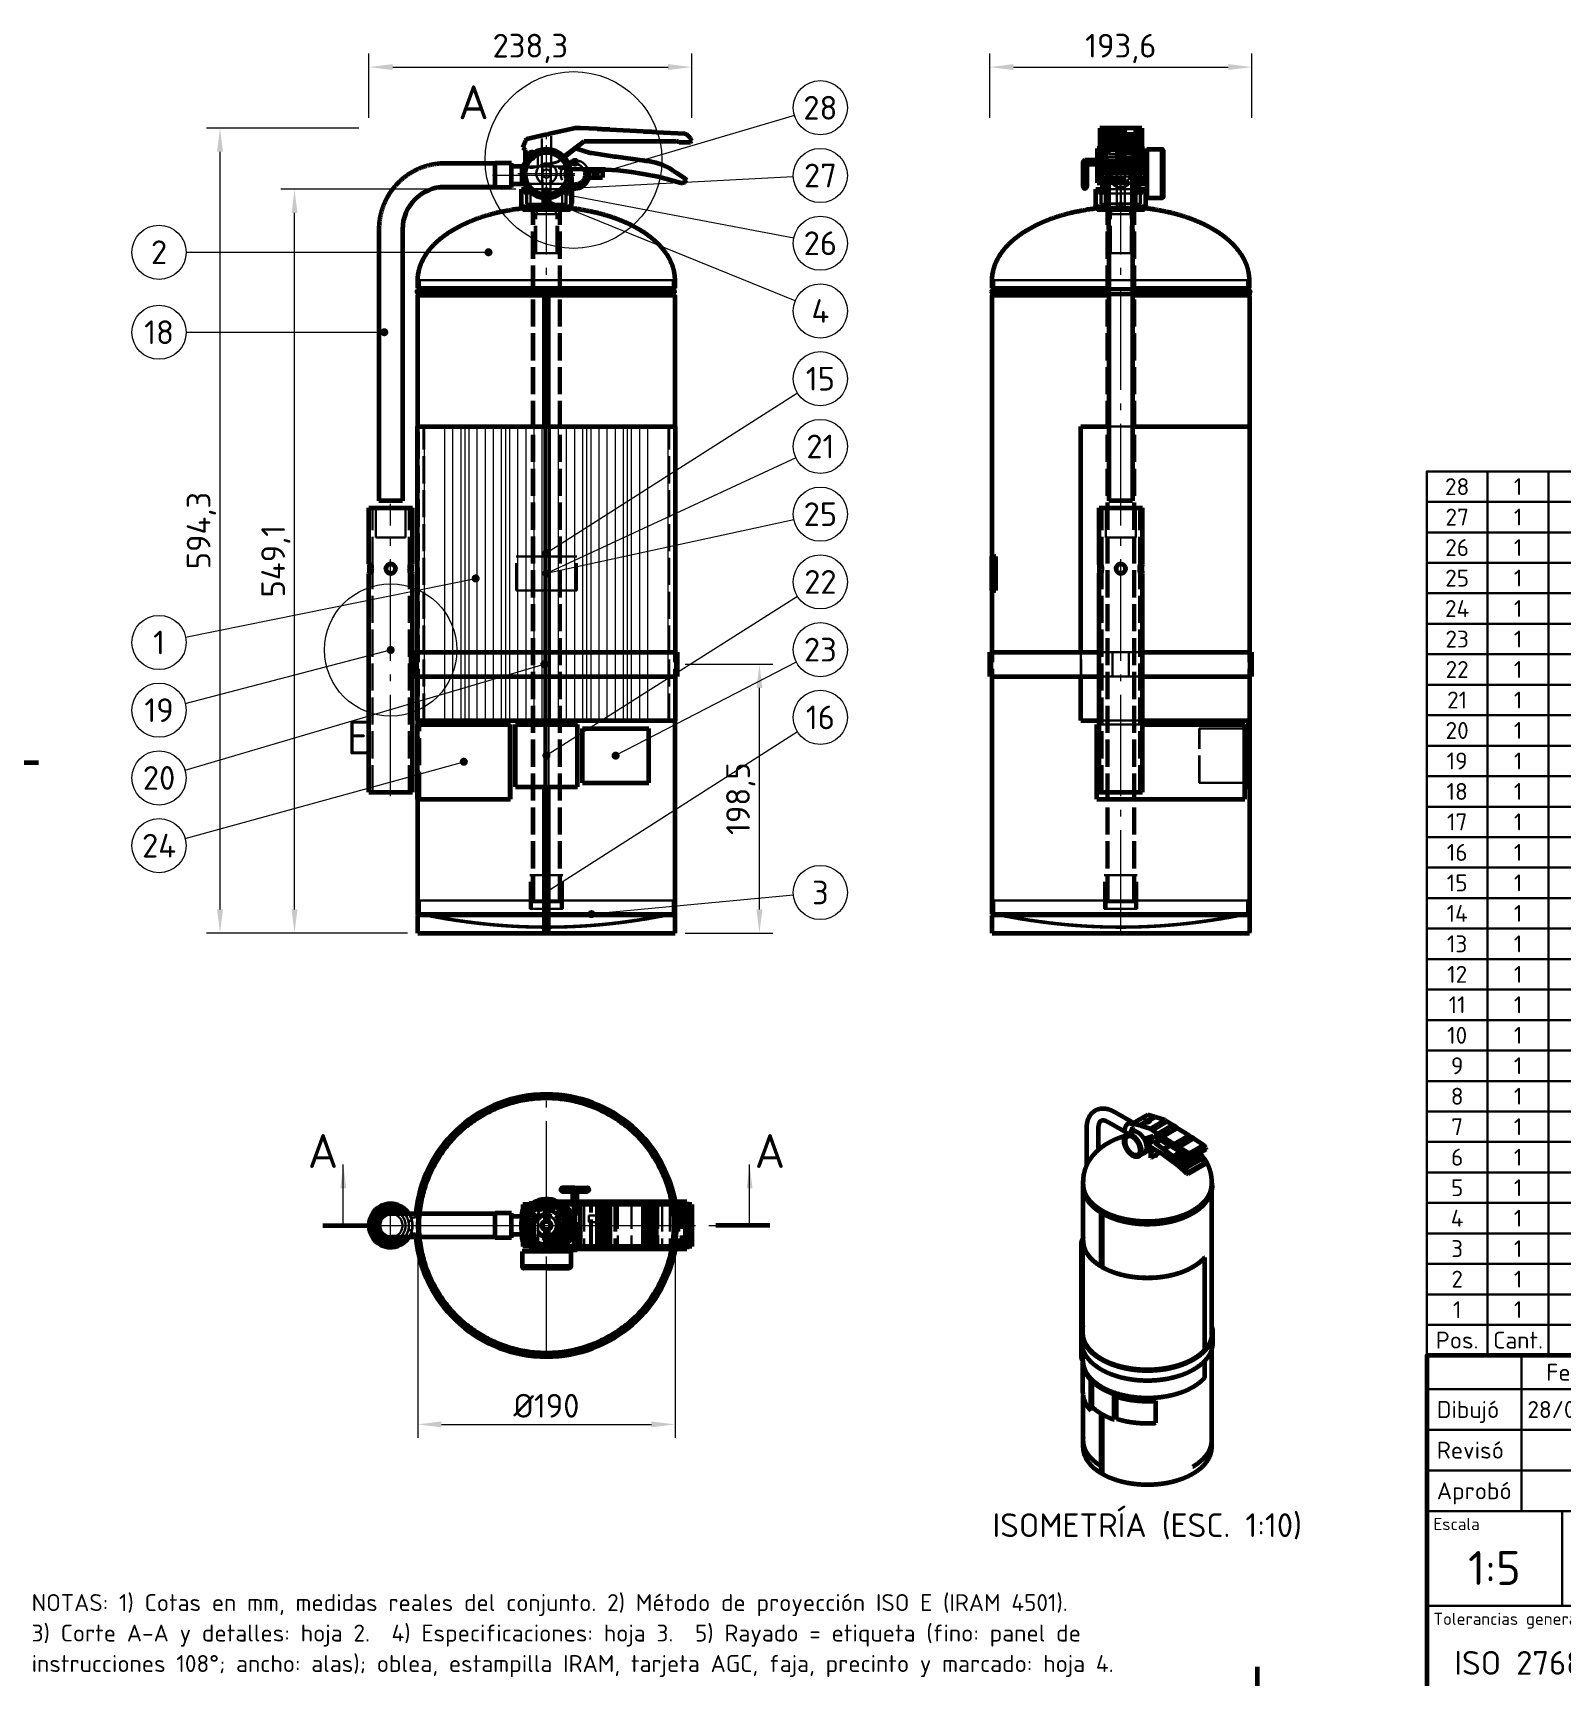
# Model space of a CAD drawing. Header units: millimetres. Extents: x 0 to 2208, y 0 to 420.
# Drawn here: x 29.2 to 255, y 13.5 to 256.2 of the extents above; entities that cross this region are included whole.
import ezdxf
from ezdxf.enums import TextEntityAlignment as Align

# ---------------------------------------------------------------- set-up
doc = ezdxf.new("R2010")
doc.units = ezdxf.units.MM
doc.linetypes.add('IRAM-E-TRAZOS', pattern=[5, 4, -1])
doc.linetypes.add('IRAM-F-TRAZO-PUNTO', pattern=[20, 15, -2, 1, -2])
for name, color, linetype, lineweight in [('01-VISIBLE', 7, 'CONTINUOUS', 70), ('02-OCULTA', 4, 'IRAM-E-TRAZOS', 35), ('03-EJE', 1, 'IRAM-F-TRAZO-PUNTO', 18), ('04-COTA', 3, 'CONTINUOUS', 18), ('05-RAYADO', 8, 'CONTINUOUS', 18), ('06-TEXTO', 7, 'CONTINUOUS', 25), ('07-RECUADRO', 7, 'CONTINUOUS', 70), ('08-FINA', 5, 'CONTINUOUS', 18), ('10-ROTULO', 7, 'CONTINUOUS', 35), ('11-TEXTO-ROTULO', 7, 'CONTINUOUS', 25)]:
    doc.layers.add(name, color=color, linetype=linetype, lineweight=lineweight)
doc.styles.add('ISO3098', font='isocpeur.ttf')
doc.dimstyles.new('FLAMA-IRAM', dxfattribs={"dimtxt": 3.5, "dimasz": 3.5, "dimexe": 2, "dimexo": 1.5, "dimgap": 1, "dimtad": 1, "dimdec": 1, "dimtxsty": 'ISO3098', "dimblk": 'IRAM_FLECHA', "dimblk1": 'IRAM_FLECHA', "dimblk2": 'IRAM_FLECHA', "dimcen": 2.5, "dimclrd": 256, "dimclre": 256, "dimclrt": 256, "dimazin": 3, "dimtfac": 1, "dimtmove": 0, "dimatfit": 3, "dimlwd": 18, "dimlwe": 18})

msp = doc.modelspace()

# ---------------------------------------------------------------- texts
at = {"layer": '06-TEXTO', "style": 'ISO3098'}
for s, height, p in [('A', 5, (94.247, 245.996)), ('28', 3.5, (145.467, 245.185)), ('27', 3.5, (145.467, 235.185)), ('26', 3.5, (145.467, 225.185)), ('2', 3.5, (47.813, 223.852)), ('4', 3.5, (145.467, 215.185)), ('18', 3.5, (47.813, 212.048)), ('15', 3.5, (145.467, 205.185)), ('21', 3.5, (145.467, 195.185)), ('25', 3.5, (145.467, 185.185)), ('22', 3.5, (145.467, 175.185)), ('1', 3.5, (47.813, 166.243)), ('23', 3.5, (145.467, 165.185)), ('19', 3.5, (47.813, 156.243)), ('16', 3.5, (145.467, 155.185)), ('E', 5, (77.305, 152.199)), ('20', 3.5, (47.813, 146.243)), ('24', 3.5, (47.813, 136.243)), ('3', 3.5, (145.467, 129.335)), ('A', 5, (72.013, 91.168)), ('A', 5, (138.013, 91.168)), ('ISOMETRÍA (ESC. 1:10)', 3.5, (193.733, 35.928))]:
    msp.add_text(s, height=height, dxfattribs=at).set_placement(p, align=Align.MIDDLE_CENTER)
for s, p in [('NOTAS: 1) Cotas en mm, medidas reales del conjunto. 2) Método de proyección ISO E (IRAM 4501).', (29, 22.5)), ('3) Corte A-A y detalles: hoja 2.  4) Especificaciones: hoja 3.  5) Rayado = etiqueta (fino: panel de', (29, 18)), ('instrucciones 108°; ancho: alas); oblea, estampilla IRAM, tarjeta AGC, faja, precinto y marcado: hoja 4.', (29, 13.5))]:
    msp.add_text(s, height=2.5, dxfattribs=at).set_placement(p, align=Align.BOTTOM_LEFT)
at = {"layer": '11-TEXTO-ROTULO', "style": 'ISO3098'}
for s, height, p in [('28', 2.5, (239.5, 189.25)), ('1', 2.5, (248.5, 189.25)), ('27', 2.5, (239.5, 184.75)), ('1', 2.5, (248.5, 184.75)), ('26', 2.5, (239.5, 180.25)), ('1', 2.5, (248.5, 180.25)), ('25', 2.5, (239.5, 175.75)), ('1', 2.5, (248.5, 175.75)), ('24', 2.5, (239.5, 171.25)), ('1', 2.5, (248.5, 171.25)), ('23', 2.5, (239.5, 166.75)), ('1', 2.5, (248.5, 166.75)), ('22', 2.5, (239.5, 162.25)), ('1', 2.5, (248.5, 162.25)), ('21', 2.5, (239.5, 157.75)), ('1', 2.5, (248.5, 157.75)), ('20', 2.5, (239.5, 153.25)), ('1', 2.5, (248.5, 153.25)), ('19', 2.5, (239.5, 148.75)), ('1', 2.5, (248.5, 148.75)), ('18', 2.5, (239.5, 144.25)), ('1', 2.5, (248.5, 144.25)), ('17', 2.5, (239.5, 139.75)), ('1', 2.5, (248.5, 139.75)), ('16', 2.5, (239.5, 135.25)), ('1', 2.5, (248.5, 135.25)), ('15', 2.5, (239.5, 130.75)), ('1', 2.5, (248.5, 130.75)), ('14', 2.5, (239.5, 126.25)), ('1', 2.5, (248.5, 126.25)), ('13', 2.5, (239.5, 121.75)), ('1', 2.5, (248.5, 121.75)), ('12', 2.5, (239.5, 117.25)), ('1', 2.5, (248.5, 117.25)), ('11', 2.5, (239.5, 112.75)), ('1', 2.5, (248.5, 112.75)), ('10', 2.5, (239.5, 108.25)), ('1', 2.5, (248.5, 108.25)), ('9', 2.5, (239.5, 103.75)), ('1', 2.5, (248.5, 103.75)), ('8', 2.5, (239.5, 99.25)), ('1', 2.5, (248.5, 99.25)), ('7', 2.5, (239.5, 94.75)), ('1', 2.5, (248.5, 94.75)), ('6', 2.5, (239.5, 90.25)), ('1', 2.5, (248.5, 90.25)), ('5', 2.5, (239.5, 85.75)), ('1', 2.5, (248.5, 85.75)), ('4', 2.5, (239.5, 81.25)), ('1', 2.5, (248.5, 81.25)), ('3', 2.5, (239.5, 76.75)), ('1', 2.5, (248.5, 76.75)), ('2', 2.5, (239.5, 72.25)), ('1', 2.5, (248.5, 72.25)), ('1', 2.5, (239.5, 67.75)), ('1', 2.5, (248.5, 67.75)), ('Pos.', 2.5, (239.5, 63.25)), ('Cant.', 2.5, (248.5, 63.25)), ('Fecha', 2.5, (257, 58.5)), ('28/09/26', 2.5, (257, 53)), ('1:5', 5, (245, 29.6)), ('ISO 2768-m', 3.5, (251.5, 15.6))]:
    msp.add_text(s, height=height, dxfattribs=at).set_placement(p, align=Align.MIDDLE_CENTER)
for s, p in [('Dibujó', (236.5, 53)), ('Revisó', (236.5, 47)), ('Aprobó', (236.5, 41))]:
    msp.add_text(s, height=2.5, dxfattribs=at).set_placement(p, align=Align.MIDDLE_LEFT)
for s, p in [('Escala', (236, 37)), ('Tolerancias generales', (236, 23))]:
    msp.add_text(s, height=1.8, dxfattribs=at).set_placement(p, align=Align.TOP_LEFT)

# ---------------------------------------------------------------- blocks, each defined once
blk = doc.blocks.new('IRAM_FLECHA')
blk.add_solid([(0, 0), (-1, 0.125), (-1, -0.125)])

# ---------------------------------------------------------------- dimensions: what is measured, and where the dimension line sits
at = {"layer": '04-COTA'}
for base, p1, p2, override in [((78.813, 251.192), (78.813, 242.192), (126.467, 242.192), {"dimlfac": 5}), ((170.467, 251.192), (170.467, 242.192), (209.187, 242.192), {"dimlfac": 5}), ((86.013, 50.808), (86.013, 80.168), (124.013, 80.168), {"dimlfac": 5, "dimpost": '%%c<>'})]:
    msp.add_linear_dim(base=base, p1=p1, p2=p2, dimstyle='FLAMA-IRAM', override=override, dxfattribs=at).render()
for base, p1, p2 in [((56.813, 123.335), (78.813, 123.335), (78.813, 242.192)), ((67.813, 123.335), (86.013, 123.335), (102.013, 233.15)), ((136.467, 123.335), (124.013, 123.335), (124.013, 163.035))]:
    msp.add_linear_dim(base=base, p1=p1, p2=p2, angle=90, dimstyle='FLAMA-IRAM', override={"dimlfac": 5}, dxfattribs=at).render()

# ---------------------------------------------------------------- hatches: boundary and pattern name
at = {"layer": '05-RAYADO'}
h = msp.add_hatch(dxfattribs=at)
h.set_pattern_fill('ANSI31', scale=0.94488, angle=45)
h.paths.add_polyline_path([(123.083, 154.733), (123.083, 198.138), (86.943, 198.138), (86.943, 154.733)])
h = msp.add_hatch(dxfattribs=at)
h.set_pattern_fill('ANSI31', scale=0.377953, angle=45)
h.paths.add_polyline_path([(120.384, 154.733), (120.384, 198.138), (89.642, 198.138), (89.642, 154.733)])
at = {"layer": '08-FINA'}
h = msp.add_hatch(color=7, dxfattribs=at)
h.dxf.hatch_style = 1
edge = h.paths.add_edge_path()
edge.add_arc((112.293, 235.37), 0.6, 0, 360)
h = msp.add_hatch(color=7, dxfattribs=at)
h.dxf.hatch_style = 1
edge = h.paths.add_edge_path()
edge.add_arc((105.013, 232.85), 0.6, 0, 360)
h = msp.add_hatch(color=7, dxfattribs=at)
h.dxf.hatch_style = 1
edge = h.paths.add_edge_path()
edge.add_arc((108.689, 233.281), 0.6, 0, 360)
h = msp.add_hatch(color=7, dxfattribs=at)
h.dxf.hatch_style = 1
edge = h.paths.add_edge_path()
edge.add_arc((105.013, 231.57), 0.6, 0, 360)
h = msp.add_hatch(color=7, dxfattribs=at)
h.dxf.hatch_style = 1
edge = h.paths.add_edge_path()
edge.add_arc((96.463, 223.852), 0.6, 0, 360)
h = msp.add_hatch(color=7, dxfattribs=at)
h.dxf.hatch_style = 1
edge = h.paths.add_edge_path()
edge.add_arc((81.073, 212.048), 0.6, 0, 360)
h = msp.add_hatch(color=7, dxfattribs=at)
h.dxf.hatch_style = 1
edge = h.paths.add_edge_path()
edge.add_arc((105.013, 179.443), 0.6, 0, 360)
h = msp.add_hatch(color=7, dxfattribs=at)
h.dxf.hatch_style = 1
edge = h.paths.add_edge_path()
edge.add_arc((94.563, 175.695), 0.6, 0, 360)
h = msp.add_hatch(color=7, dxfattribs=at)
h.dxf.hatch_style = 1
edge = h.paths.add_edge_path()
edge.add_arc((105.013, 176.435), 0.6, 0, 360)
h = msp.add_hatch(color=7, dxfattribs=at)
h.dxf.hatch_style = 1
edge = h.paths.add_edge_path()
edge.add_arc((105.013, 176.435), 0.6, 0, 360)
h = msp.add_hatch(color=7, dxfattribs=at)
h.dxf.hatch_style = 1
edge = h.paths.add_edge_path()
edge.add_arc((82.013, 165.135), 0.6, 0, 360)
h = msp.add_hatch(color=7, dxfattribs=at)
h.dxf.hatch_style = 1
edge = h.paths.add_edge_path()
edge.add_arc((104.698, 163.035), 0.6, 0, 360)
h = msp.add_hatch(color=7, dxfattribs=at)
h.dxf.hatch_style = 1
edge = h.paths.add_edge_path()
edge.add_arc((92.819, 148.633), 0.6, 0, 360)
h = msp.add_hatch(color=7, dxfattribs=at)
h.dxf.hatch_style = 1
edge = h.paths.add_edge_path()
edge.add_arc((105.013, 149.533), 0.6, 0, 360)
h = msp.add_hatch(color=7, dxfattribs=at)
h.dxf.hatch_style = 1
edge = h.paths.add_edge_path()
edge.add_arc((115.235, 149.533), 0.6, 0, 360)
h = msp.add_hatch(color=7, dxfattribs=at)
h.dxf.hatch_style = 1
edge = h.paths.add_edge_path()
edge.add_arc((105.013, 129.395), 0.6, 0, 360)
h = msp.add_hatch(color=7, dxfattribs=at)
h.dxf.hatch_style = 1
edge = h.paths.add_edge_path()
edge.add_arc((111.663, 126.135), 0.6, 0, 360)
h = msp.add_hatch(color=7, dxfattribs=at)
h.dxf.hatch_style = 1
h.paths.add_polyline_path([(75.013, 89.168), (74.576, 85.668), (75.451, 85.668)])
h = msp.add_hatch(color=7, dxfattribs=at)
h.dxf.hatch_style = 1
h.paths.add_polyline_path([(135.013, 89.168), (134.576, 85.668), (135.451, 85.668)])

# ---------------------------------------------------------------- linework, layer by layer
at = {"layer": '01-VISIBLE'}
for p, q in [((101.881, 240.346), (101.813, 240.008)), ((102.067, 240.532), (101.881, 240.346)), ((104.809, 241.176), (102.067, 240.532)), ((104.911, 241.176), (104.809, 241.176)), ((105.013, 241.108), (104.911, 241.176)), ((105.149, 241.244), (105.013, 241.108)), ((105.251, 241.278), (105.149, 241.244)), ((109.281, 242.192), (105.251, 241.278)), ((110.025, 242.192), (109.281, 242.192)), ((110.059, 242.158), (110.025, 242.192)), ((112.497, 242.056), (110.059, 242.158)), ((112.531, 242.024), (112.497, 242.056)), ((113.141, 242.024), (112.531, 242.024)), ((113.175, 241.99), (113.141, 242.024)), ((113.751, 241.99), (113.175, 241.99)), ((113.785, 241.956), (113.751, 241.99)), ((114.361, 241.956), (113.785, 241.956)), ((114.395, 241.922), (114.361, 241.956)), ((119.305, 241.684), (114.395, 241.922)), ((119.339, 241.65), (119.305, 241.684)), ((119.949, 241.65), (119.339, 241.65)), ((119.983, 241.616), (119.949, 241.65)), ((120.557, 241.616), (119.983, 241.616)), ((120.591, 241.582), (120.557, 241.616)), ((121.167, 241.582), (120.591, 241.582)), ((121.201, 241.548), (121.167, 241.582)), ((125.503, 241.346), (121.201, 241.548)), ((125.739, 241.244), (125.503, 241.346)), ((126.265, 240.72), (125.739, 241.244)), ((126.467, 240.278), (126.265, 240.72)), ((192.927, 242.192), (186.727, 242.192)), ((186.727, 242.192), (186.727, 241.278)), ((186.727, 241.278), (189.169, 241.278)), ((186.727, 241.278), (186.727, 241.244)), ((186.727, 241.244), (186.727, 241.176)), ((186.727, 241.244), (189.14, 241.244)), ((186.727, 241.176), (186.727, 240.532)), ((186.727, 241.176), (189.157, 241.176)), ((186.727, 240.532), (186.727, 240.346)), ((186.727, 240.532), (192.927, 240.532)), ((186.727, 240.346), (186.727, 240.008)), ((186.727, 240.346), (192.927, 240.346)), ((190.485, 241.278), (192.927, 241.278)), ((190.497, 241.176), (192.927, 241.176)), ((190.514, 241.244), (192.927, 241.244)), ((192.927, 242.192), (192.927, 241.278)), ((192.927, 241.278), (192.927, 241.244)), ((192.927, 241.244), (192.927, 241.176)), ((192.927, 241.176), (192.927, 240.532)), ((192.927, 240.532), (192.927, 240.346)), ((192.927, 240.346), (192.927, 240.008)), ((101.813, 240.008), (101.541, 239.33)), ((101.541, 239.33), (101.881, 238.958)), ((101.881, 238.958), (101.881, 237.245)), ((107.604, 237.969), (110.567, 240.262)), ((109.315, 239.178), (107.684, 237.884)), ((111.481, 238.468), (109.315, 239.178)), ((110.567, 240.262), (124.113, 240.262)), ((111.719, 238.468), (111.481, 238.468)), ((115.071, 237.96), (111.719, 238.468)), ((115.309, 237.96), (115.071, 237.96)), ((119.135, 237.384), (115.309, 237.96)), ((124.113, 240.262), (124.181, 240.296)), ((124.181, 240.296), (124.453, 240.228)), ((124.453, 240.228), (124.621, 240.092)), ((124.621, 240.092), (126.281, 240.092)), ((126.281, 240.092), (126.467, 240.278)), ((186.627, 239.178), (186.327, 239.178)), ((186.327, 239.178), (186.327, 237.35)), ((186.727, 238.308), (186.527, 238.308)), ((186.627, 238.308), (186.627, 239.178)), ((186.627, 239.167), (186.727, 239.167)), ((186.727, 240.008), (186.727, 239.33)), ((186.727, 240.008), (192.927, 240.008)), ((186.727, 239.33), (186.727, 238.958)), ((186.727, 239.33), (192.927, 239.33)), ((186.727, 238.958), (186.727, 236.656)), ((186.727, 238.958), (192.927, 238.958)), ((192.927, 240.008), (192.927, 239.33)), ((192.927, 239.33), (192.927, 238.958)), ((192.927, 239.167), (193.027, 239.167)), ((192.927, 238.958), (192.927, 236.656)), ((193.127, 238.308), (192.927, 238.308)), ((193.327, 239.178), (193.027, 239.178)), ((193.027, 238.308), (193.027, 239.178)), ((193.327, 239.178), (193.327, 237.35)), ((193.687, 239.07), (195.887, 239.07)), ((97.433, 236.96), (90.013, 236.96)), ((99.833, 237.02), (97.433, 237.02)), ((101.413, 236.53), (99.833, 236.53)), ((101.413, 233.97), (101.413, 236.53)), ((108.547, 236.155), (113.005, 236.13)), ((108.613, 233.97), (108.613, 236.155)), ((108.619, 235.51), (108.659, 235.512)), ((108.719, 233.15), (108.619, 235.51)), ((108.659, 235.512), (108.759, 233.151)), ((111.293, 235.87), (113.293, 235.87)), ((113.005, 236.13), (113.039, 236.096)), ((113.039, 236.096), (113.717, 236.096)), ((113.717, 236.096), (113.751, 236.062)), ((113.751, 236.062), (115.545, 235.96)), ((115.545, 235.96), (117.577, 235.724)), ((117.577, 235.724), (119.305, 235.452)), ((119.373, 237.384), (119.135, 237.384)), ((119.643, 237.316), (119.373, 237.384)), ((120.083, 237.316), (119.643, 237.316)), ((121.167, 237.078), (120.083, 237.316)), ((122.081, 236.774), (121.167, 237.078)), ((123.233, 236.232), (122.081, 236.774)), ((123.639, 235.994), (123.233, 236.232)), ((123.843, 235.792), (123.639, 235.994)), ((124.249, 235.52), (123.843, 235.792)), ((125.537, 234.708), (124.249, 235.52)), ((186.327, 237.47), (184.527, 237.47)), ((186.327, 236.83), (184.807, 236.83)), ((186.327, 237.35), (186.727, 237.35)), ((186.327, 237.35), (186.327, 237.18)), ((186.327, 237.18), (186.627, 237.18)), ((186.327, 237.18), (186.327, 236.91)), ((186.327, 236.91), (186.627, 236.91)), ((186.327, 236.91), (186.327, 236.722)), ((186.327, 236.722), (186.727, 236.722)), ((186.327, 236.722), (186.327, 236.536)), ((186.327, 236.536), (186.327, 236.35)), ((186.327, 236.536), (186.727, 236.536)), ((186.327, 236.35), (186.727, 236.35)), ((186.327, 236.35), (186.327, 236.164)), ((186.327, 236.164), (187.027, 236.164)), ((186.327, 236.164), (186.327, 236.13)), ((186.327, 236.13), (186.327, 236.096)), ((186.327, 236.13), (187.027, 236.13)), ((186.327, 236.096), (186.327, 236.062)), ((186.327, 236.096), (187.027, 236.096)), ((186.327, 236.062), (186.327, 235.96)), ((186.327, 236.062), (187.027, 236.062)), ((186.327, 235.96), (186.327, 235.724)), ((186.327, 235.96), (187.027, 235.96)), ((186.327, 235.724), (186.327, 235.452)), ((186.327, 235.724), (187.027, 235.724)), ((186.727, 237.508), (186.527, 237.508)), ((186.627, 237.339), (186.727, 237.339)), ((186.627, 237.18), (186.627, 237.339)), ((186.627, 236.91), (186.627, 237.18)), ((186.727, 237.153), (186.627, 237.153)), ((186.727, 237.146), (186.627, 237.146)), ((186.727, 237.14), (186.627, 237.14)), ((186.727, 237.135), (186.627, 237.135)), ((186.727, 237.132), (186.627, 237.132)), ((186.627, 236.779), (186.627, 236.91)), ((186.727, 236.779), (186.627, 236.779)), ((186.727, 236.656), (186.727, 236.468)), ((186.727, 236.656), (188.742, 236.656)), ((186.727, 236.468), (186.727, 236.334)), ((186.727, 236.468), (187.04, 236.468)), ((186.727, 236.334), (187.027, 236.334)), ((187.027, 233.97), (187.027, 236.434)), ((187.627, 236.53), (187.627, 236.569)), ((188.635, 236.569), (187.627, 236.569)), ((188.593, 236.53), (187.827, 236.53)), ((188.593, 236.53), (187.827, 236.53)), ((190.912, 236.656), (192.927, 236.656)), ((192.027, 236.569), (191.019, 236.569)), ((191.827, 236.53), (191.061, 236.53)), ((191.827, 236.53), (191.061, 236.53)), ((192.027, 236.53), (192.027, 236.569)), ((192.614, 236.468), (192.927, 236.468)), ((192.627, 233.97), (192.627, 236.434)), ((192.627, 236.334), (192.927, 236.334)), ((193.127, 237.508), (192.927, 237.508)), ((192.927, 237.35), (193.327, 237.35)), ((192.927, 237.339), (193.027, 237.339)), ((193.027, 237.153), (192.927, 237.153)), ((193.027, 237.146), (192.927, 237.146)), ((193.027, 237.14), (192.927, 237.14)), ((193.027, 237.135), (192.927, 237.135)), ((193.027, 237.132), (192.927, 237.132)), ((192.927, 236.97), (193.427, 236.97)), ((192.927, 236.656), (192.927, 236.468)), ((192.927, 236.468), (192.927, 236.334)), ((193.027, 237.18), (193.027, 237.339)), ((193.027, 236.97), (193.027, 237.18)), ((193.027, 237.18), (193.327, 237.18)), ((193.427, 237.47), (193.327, 237.47)), ((193.327, 237.35), (193.327, 237.18)), ((193.327, 237.18), (193.327, 236.97)), ((193.427, 236.07), (193.687, 236.07)), ((97.433, 233.48), (90.013, 233.48)), ((99.833, 233.42), (97.433, 233.42)), ((101.613, 233.91), (99.833, 233.91)), ((101.313, 230.55), (101.313, 233.15)), ((108.713, 231.15), (108.713, 233.15)), ((108.719, 231.05), (108.719, 233.15)), ((108.759, 233.151), (108.759, 231.05)), ((111.293, 234.87), (113.293, 234.87)), ((119.305, 235.452), (121.507, 235.012)), ((121.507, 235.012), (123.673, 234.47)), ((123.673, 234.47), (124.859, 234.098)), ((124.859, 234.098), (125.063, 234.098)), ((125.063, 234.098), (125.503, 234.268)), ((125.503, 234.268), (125.757, 234.488)), ((125.757, 234.488), (125.537, 234.708)), ((186.127, 230.35), (186.127, 233.15)), ((186.327, 235.452), (186.327, 235.012)), ((186.327, 235.452), (187.027, 235.452)), ((186.327, 235.012), (186.327, 234.47)), ((186.327, 235.012), (187.027, 235.012)), ((186.327, 234.47), (186.327, 234.098)), ((186.327, 234.47), (187.027, 234.47)), ((186.327, 234.098), (187.027, 234.098)), ((187.107, 233.15), (187.107, 233.97)), ((188.087, 233.97), (187.827, 233.97)), ((191.827, 233.97), (191.567, 233.97)), ((192.547, 233.15), (192.547, 233.97)), ((192.627, 233.97), (193.427, 233.97)), ((193.427, 234.87), (193.687, 234.87)), ((193.527, 230.35), (193.527, 233.15)), ((108.708, 230.75), (108.708, 231.15)), ((108.713, 230.35), (108.713, 230.75)), ((108.759, 231.05), (108.719, 231.05)), ((193.687, 231.87), (195.887, 231.87)), ((80.273, 227.22), (80.273, 187.135)), ((83.753, 227.22), (83.753, 187.135)), ((188.087, 227.22), (188.087, 187.135)), ((191.567, 227.22), (191.567, 187.135)), ((86.013, 218.535), (86.013, 219.735)), ((86.173, 218.535), (86.125, 218.235)), ((123.901, 218.235), (123.853, 218.535)), ((124.013, 218.535), (124.013, 219.735)), ((170.827, 218.535), (170.827, 219.735)), ((170.987, 218.535), (170.939, 218.235)), ((208.667, 218.535), (208.715, 218.235)), ((208.827, 218.535), (208.827, 219.735)), ((86.061, 217.838), (86.013, 217.535)), ((86.013, 198.138), (86.013, 217.535)), ((104.713, 198.138), (104.713, 217.335)), ((104.713, 217.335), (105.313, 217.335)), ((105.313, 198.138), (105.313, 217.335)), ((124.013, 198.138), (124.013, 217.535)), ((170.875, 217.838), (170.827, 217.535)), ((170.827, 178.935), (170.827, 217.535)), ((208.779, 217.838), (208.827, 217.535)), ((208.827, 217.335), (208.827, 217.535)), ((208.875, 198.138), (208.875, 217.335)), ((85.953, 164.835), (85.953, 198.138)), ((124.073, 164.835), (124.073, 198.138)), ((183.937, 164.835), (183.937, 198.138)), ((208.887, 164.835), (208.887, 198.138)), ((78.813, 177.835), (78.813, 186.135)), ((85.213, 177.835), (85.213, 186.135)), ((186.627, 177.835), (186.627, 186.135)), ((193.027, 177.835), (193.027, 186.135)), ((170.767, 173.935), (170.767, 178.935)), ((171.299, 173.935), (171.299, 178.935)), ((171.357, 178.935), (171.299, 178.935)), ((171.357, 173.935), (171.357, 178.935)), ((78.813, 144.135), (78.813, 176.435)), ((85.213, 164.835), (85.213, 176.435)), ((186.627, 144.135), (186.627, 176.435)), ((193.027, 144.135), (193.027, 176.435)), ((170.827, 164.835), (170.827, 173.935)), ((171.357, 173.935), (171.299, 173.935)), ((85.023, 164.835), (85.69, 164.835)), ((85.023, 161.235), (85.023, 164.835)), ((85.69, 161.235), (85.69, 164.835)), ((124.373, 161.235), (124.373, 164.835)), ((170.467, 161.235), (170.467, 164.835)), ((209.187, 161.235), (209.187, 164.835)), ((85.023, 161.235), (85.69, 161.235)), ((85.213, 144.135), (85.213, 161.235)), ((85.953, 154.733), (85.953, 161.235)), ((124.073, 154.733), (124.073, 161.235)), ((170.827, 126.155), (170.827, 161.235)), ((183.937, 154.733), (183.937, 161.235)), ((208.887, 154.733), (208.887, 161.235)), ((85.953, 143.133), (85.953, 154.133)), ((86.013, 154.133), (86.013, 154.733)), ((99.669, 143.133), (99.669, 154.133)), ((99.685, 154.133), (99.669, 154.133)), ((99.685, 143.133), (99.685, 154.133)), ((100.443, 144.933), (100.443, 154.133)), ((104.713, 154.133), (104.713, 154.733)), ((105.313, 154.133), (105.313, 154.733)), ((109.583, 144.933), (109.583, 154.133)), ((110.341, 153.533), (110.357, 153.533)), ((110.341, 145.533), (110.341, 153.533)), ((110.357, 145.533), (110.357, 153.533)), ((120.128, 145.533), (120.128, 153.533)), ((124.013, 123.335), (124.013, 154.733)), ((186.282, 143.133), (186.282, 154.133)), ((208.122, 143.133), (208.122, 154.133)), ((208.273, 154.133), (208.331, 154.133)), ((208.273, 144.933), (208.273, 154.133)), ((208.331, 144.933), (208.331, 154.133)), ((208.875, 154.133), (208.875, 154.733)), ((208.887, 144.933), (208.887, 154.133)), ((104.713, 123.535), (104.713, 144.933)), ((105.313, 123.535), (105.313, 144.933)), ((110.341, 145.533), (110.357, 145.533)), ((208.273, 144.933), (208.331, 144.933)), ((208.875, 123.535), (208.875, 144.933)), ((86.013, 126.155), (86.013, 143.133)), ((99.685, 143.133), (99.669, 143.133)), ((86.013, 123.335), (86.013, 125.915)), ((170.827, 123.335), (170.827, 125.915)), ((104.713, 123.535), (105.313, 123.535)), ((208.827, 123.335), (208.827, 123.535)), ((190.529, 93.95), (188.021, 95.398)), ((191.399, 95.457), (188.891, 96.905)), ((191.532, 95.065), (191.436, 94.844)), ((191.436, 94.844), (191.556, 94.622)), ((191.74, 95.295), (191.529, 95.416)), ((191.556, 95.189), (191.532, 95.065)), ((191.622, 95.227), (191.556, 95.189)), ((193.814, 96.493), (191.622, 95.227)), ((192.591, 94.93), (191.622, 95.227)), ((193.45, 95.426), (192.591, 94.93)), ((192.627, 94.909), (192.591, 94.93)), ((193.478, 95.401), (192.627, 94.909)), ((192.663, 94.861), (192.627, 94.909)), ((192.711, 94.889), (192.663, 94.861)), ((193.565, 95.381), (192.711, 94.889)), ((192.747, 94.882), (192.711, 94.889)), ((193.611, 95.38), (192.747, 94.882)), ((194.172, 94.432), (192.747, 94.882)), ((194.783, 96.196), (193.814, 96.493)), ((194.783, 96.196), (193.924, 95.7)), ((194.819, 96.175), (193.968, 95.683)), ((194.903, 96.154), (194.05, 95.661)), ((194.94, 96.147), (194.076, 95.649)), ((194.172, 94.432), (196.364, 95.698)), ((194.435, 94.28), (196.627, 95.546)), ((194.447, 94.259), (196.639, 95.525)), ((194.819, 96.175), (194.783, 96.196)), ((194.855, 96.126), (194.819, 96.175)), ((194.94, 96.147), (194.903, 96.154)), ((196.364, 95.698), (194.94, 96.147)), ((197.501, 94.986), (195.309, 93.72)), ((197.513, 94.966), (195.321, 93.7)), ((197.729, 94.841), (195.537, 93.576)), ((197.741, 94.82), (195.549, 93.555)), ((197.945, 94.703), (195.753, 93.437)), ((197.957, 94.682), (195.765, 93.416)), ((196.627, 95.546), (196.364, 95.698)), ((196.639, 95.525), (196.627, 95.546)), ((197.501, 94.986), (196.639, 95.525)), ((197.513, 94.966), (197.501, 94.986)), ((197.729, 94.841), (197.513, 94.966)), ((197.741, 94.82), (197.729, 94.841)), ((197.945, 94.703), (197.741, 94.82)), ((197.957, 94.682), (197.945, 94.703)), ((198.16, 94.564), (197.957, 94.682)), ((184.758, 94.519), (184.758, 89.017)), ((186.498, 94.519), (186.498, 91.305)), ((190.971, 93.66), (190.629, 93.858)), ((191.495, 93.963), (190.717, 93.514)), ((191.556, 94.622), (191.556, 93.994)), ((191.734, 94.125), (191.805, 94.166)), ((193.277, 92.954), (194.627, 93.382)), ((193.299, 92.915), (193.478, 93.018)), ((193.301, 92.913), (193.491, 93.022)), ((193.302, 92.911), (193.501, 93.025)), ((193.303, 92.909), (193.509, 93.028)), ((193.304, 92.908), (193.514, 93.029)), ((193.308, 92.9), (193.326, 92.899)), ((193.619, 93.063), (193.315, 92.887)), ((194.043, 93.113), (193.325, 92.87)), ((193.598, 93.056), (193.326, 92.899)), ((193.478, 92.947), (194.149, 93.174)), ((193.478, 92.947), (193.751, 93.104)), ((193.891, 92.424), (193.927, 92.444)), ((194.043, 93.113), (194.149, 93.174)), ((194.809, 92.381), (194.043, 93.113)), ((194.149, 93.174), (194.161, 93.163)), ((194.434, 93.32), (194.161, 93.163)), ((194.435, 94.28), (194.172, 94.432)), ((194.447, 94.259), (194.435, 94.28)), ((195.309, 93.72), (194.447, 94.259)), ((194.627, 93.382), (199.416, 90.617)), ((194.809, 92.381), (195.584, 92.829)), ((194.893, 92.332), (194.809, 92.381)), ((194.893, 92.332), (195.669, 92.78)), ((196.078, 91.441), (194.893, 92.332)), ((195.321, 93.7), (195.309, 93.72)), ((195.537, 93.576), (195.321, 93.7)), ((195.549, 93.555), (195.537, 93.576)), ((195.753, 93.437), (195.549, 93.555)), ((195.765, 93.416), (195.753, 93.437)), ((195.968, 93.299), (195.765, 93.416)), ((198.16, 94.564), (195.968, 93.299)), ((195.98, 93.278), (195.968, 93.299)), ((198.172, 94.544), (195.98, 93.278)), ((197.716, 92.179), (195.98, 93.278)), ((199.908, 93.444), (197.716, 92.179)), ((199.92, 93.423), (197.728, 92.158)), ((200.136, 93.299), (197.944, 92.033)), ((200.148, 93.278), (197.956, 92.012)), ((200.351, 93.161), (198.159, 91.895)), ((198.172, 94.544), (198.16, 94.564)), ((200.363, 93.14), (198.171, 91.874)), ((199.908, 93.444), (198.172, 94.544)), ((200.567, 93.022), (198.375, 91.757)), ((200.579, 93.002), (198.387, 91.736)), ((199.92, 93.423), (199.908, 93.444)), ((200.136, 93.299), (199.92, 93.423)), ((200.148, 93.278), (200.136, 93.299)), ((200.351, 93.161), (200.148, 93.278)), ((200.363, 93.14), (200.351, 93.161)), ((200.567, 93.022), (200.363, 93.14)), ((200.579, 93.002), (200.567, 93.022)), ((202.1, 92.041), (200.579, 93.002)), ((193.295, 90.845), (192.517, 90.396)), ((193.612, 92.129), (195.348, 91.115)), ((193.658, 91.495), (193.759, 91.436)), ((194.051, 92.147), (194.087, 92.167)), ((194.285, 91.035), (194.259, 91.751)), ((194.273, 91.743), (194.299, 91.027)), ((194.285, 90.178), (194.285, 91.035)), ((194.299, 90.17), (194.285, 90.178)), ((194.902, 91.376), (194.299, 91.027)), ((194.299, 91.027), (194.299, 90.17)), ((195.618, 90.931), (194.299, 90.17)), ((194.995, 90.549), (195.068, 90.591)), ((194.995, 90.47), (194.995, 90.571)), ((195.068, 90.591), (195.068, 90.613)), ((195.068, 90.591), (195.136, 90.552)), ((195.136, 90.552), (195.136, 90.653)), ((195.348, 91.115), (195.36, 91.095)), ((195.36, 91.095), (195.599, 90.956)), ((195.599, 90.956), (195.611, 90.935)), ((195.611, 90.935), (196.246, 90.528)), ((197.033, 91.992), (196.078, 91.441)), ((196.162, 91.392), (196.078, 91.441)), ((197.117, 91.944), (196.162, 91.392)), ((197.515, 90.376), (196.162, 91.392)), ((196.246, 90.528), (196.964, 90.016)), ((196.964, 90.016), (197.575, 89.553)), ((198.674, 91.045), (197.515, 90.376)), ((197.599, 90.328), (197.515, 90.376)), ((198.758, 90.997), (197.599, 90.328)), ((197.694, 90.245), (197.599, 90.328)), ((198.877, 90.928), (197.694, 90.245)), ((197.85, 90.155), (197.694, 90.245)), ((197.728, 92.158), (197.716, 92.179)), ((197.944, 92.033), (197.728, 92.158)), ((199.033, 90.838), (197.85, 90.155)), ((198.233, 89.836), (197.85, 90.155)), ((197.956, 92.012), (197.944, 92.033)), ((198.159, 91.895), (197.956, 92.012)), ((198.171, 91.874), (198.159, 91.895)), ((198.375, 91.757), (198.171, 91.874)), ((199.498, 90.567), (198.233, 89.836)), ((198.556, 89.526), (198.233, 89.836)), ((198.387, 91.736), (198.375, 91.757)), ((199.908, 90.775), (198.387, 91.736)), ((199.871, 90.285), (198.556, 89.526)), ((201.439, 90.498), (198.964, 89.069)), ((201.582, 90.318), (199.107, 88.889)), ((201.654, 90.194), (199.179, 88.765)), ((201.798, 90), (199.323, 88.571)), ((199.416, 90.617), (199.44, 90.617)), ((199.44, 90.617), (199.536, 90.533)), ((199.536, 90.533), (199.596, 90.444)), ((199.596, 90.444), (200.183, 90.105)), ((202.1, 92.041), (199.908, 90.775)), ((199.991, 90.686), (199.908, 90.775)), ((202.183, 91.951), (199.991, 90.686)), ((200.177, 90.364), (199.991, 90.686)), ((202.369, 91.63), (200.177, 90.364)), ((200.248, 90.143), (200.177, 90.364)), ((200.183, 90.105), (200.248, 90.143)), ((202.441, 91.408), (200.248, 90.143)), ((201.439, 90.498), (201.243, 90.717)), ((201.582, 90.318), (201.439, 90.498)), ((201.654, 90.194), (201.582, 90.318)), ((201.798, 90), (201.654, 90.194)), ((202.253, 89.406), (201.798, 90)), ((202.183, 91.951), (202.1, 92.041)), ((202.369, 91.63), (202.183, 91.951)), ((202.441, 91.408), (202.369, 91.63)), ((197.575, 89.553), (198.353, 88.924)), ((198.353, 88.924), (199.119, 88.26)), ((198.964, 89.069), (198.556, 89.526)), ((199.107, 88.889), (198.964, 89.069)), ((199.179, 88.765), (199.107, 88.889)), ((199.119, 88.26), (199.539, 87.866)), ((199.323, 88.571), (199.179, 88.765)), ((199.778, 87.977), (199.323, 88.571)), ((199.539, 87.866), (199.611, 87.825)), ((199.611, 87.825), (199.766, 87.804)), ((199.766, 87.804), (199.856, 87.842)), ((202.253, 89.406), (199.778, 87.977)), ((199.856, 87.842), (199.778, 87.977)), ((202.331, 89.271), (199.856, 87.842)), ((202.331, 89.271), (202.253, 89.406)), ((108.893, 83.668), (108.893, 85.189)), ((109.533, 83.668), (109.533, 85.189)), ((184.259, 86.278), (184.259, 86.768)), ((184.259, 77.951), (184.259, 85.45)), ((203.259, 86.278), (203.259, 86.768)), ((203.259, 63.919), (203.259, 85.45)), ((101.813, 83.268), (101.541, 83.268)), ((101.541, 83.268), (101.541, 77.068)), ((101.881, 83.268), (101.813, 83.268)), ((101.813, 83.268), (101.813, 77.068)), ((102.067, 83.268), (101.881, 83.268)), ((101.881, 83.268), (101.881, 77.068)), ((104.809, 83.268), (102.067, 83.268)), ((102.067, 83.268), (102.067, 77.068)), ((102.467, 83.268), (102.467, 83.468)), ((103.267, 83.268), (103.267, 83.468)), ((104.911, 83.268), (104.809, 83.268)), ((104.809, 83.268), (104.809, 80.837)), ((105.013, 83.268), (104.911, 83.268)), ((104.911, 83.268), (104.911, 80.86)), ((105.149, 83.268), (105.013, 83.268)), ((105.013, 83.268), (105.013, 80.868)), ((105.251, 83.268), (105.149, 83.268)), ((105.149, 83.268), (105.149, 80.854)), ((105.419, 83.668), (105.233, 83.668)), ((105.233, 83.668), (105.233, 83.268)), ((109.281, 83.268), (105.251, 83.268)), ((105.251, 83.268), (105.251, 80.826)), ((105.289, 83.268), (105.289, 83.368)), ((105.289, 83.368), (105.419, 83.368)), ((105.419, 83.668), (105.419, 83.368)), ((106.639, 83.668), (105.419, 83.668)), ((105.419, 83.368), (106.639, 83.368)), ((106.639, 83.668), (106.639, 83.368)), ((107.011, 83.668), (106.639, 83.668)), ((106.639, 83.368), (106.986, 83.368)), ((106.702, 83.268), (106.702, 83.368)), ((106.714, 83.268), (106.714, 83.368)), ((106.725, 83.268), (106.725, 83.368)), ((106.736, 83.268), (106.736, 83.368)), ((106.746, 83.268), (106.746, 83.368)), ((106.986, 83.368), (106.986, 83.268)), ((109.315, 83.668), (107.011, 83.668)), ((107.011, 83.668), (107.011, 83.268)), ((107.417, 83.268), (107.417, 83.368)), ((107.417, 83.368), (109.315, 83.368)), ((109.281, 77.068), (109.281, 83.268)), ((110.025, 83.268), (109.281, 83.268)), ((109.315, 83.368), (109.315, 83.668)), ((111.481, 83.668), (109.315, 83.668)), ((109.315, 83.368), (109.348, 83.368)), ((109.348, 83.368), (109.348, 83.268)), ((110.025, 77.068), (110.025, 83.268)), ((110.059, 83.268), (110.025, 83.268)), ((112.497, 83.268), (110.059, 83.268)), ((110.059, 77.068), (110.059, 83.268)), ((111.481, 83.268), (111.481, 83.668)), ((111.719, 83.668), (111.481, 83.668)), ((111.719, 83.268), (111.719, 83.668)), ((115.071, 83.668), (111.719, 83.668)), ((112.531, 83.268), (112.497, 83.268)), ((112.497, 83.268), (112.497, 77.068)), ((113.141, 83.268), (112.531, 83.268)), ((112.531, 83.268), (112.531, 77.068)), ((113.175, 83.268), (113.141, 83.268)), ((113.141, 83.268), (113.141, 77.068)), ((113.751, 83.268), (113.175, 83.268)), ((113.175, 83.268), (113.175, 77.068)), ((113.785, 83.268), (113.751, 83.268)), ((113.751, 83.268), (113.751, 77.068)), ((114.361, 83.268), (113.785, 83.268)), ((113.785, 83.268), (113.785, 77.068)), ((114.395, 83.268), (114.361, 83.268)), ((114.361, 83.268), (114.361, 77.068)), ((119.305, 83.268), (114.395, 83.268)), ((114.395, 83.268), (114.395, 77.068)), ((115.071, 83.668), (115.071, 83.268)), ((115.309, 83.668), (115.071, 83.668)), ((115.309, 83.668), (115.309, 83.268)), ((119.135, 83.668), (115.309, 83.668)), ((119.135, 83.668), (119.135, 83.268)), ((119.373, 83.668), (119.135, 83.668)), ((119.339, 83.268), (119.305, 83.268)), ((119.305, 83.268), (119.305, 77.068)), ((119.949, 83.268), (119.339, 83.268)), ((119.339, 83.268), (119.339, 77.068)), ((119.373, 83.668), (119.373, 83.268)), ((119.643, 83.668), (119.373, 83.668)), ((119.643, 83.668), (119.643, 83.268)), ((120.083, 83.668), (119.643, 83.668)), ((119.983, 83.268), (119.949, 83.268)), ((119.949, 83.268), (119.949, 77.068)), ((120.557, 83.268), (119.983, 83.268)), ((119.983, 83.268), (119.983, 77.068)), ((120.083, 83.668), (120.083, 83.268)), ((121.167, 83.668), (120.083, 83.668)), ((120.591, 83.268), (120.557, 83.268)), ((120.557, 83.268), (120.557, 77.068)), ((121.167, 83.268), (120.591, 83.268)), ((120.591, 83.268), (120.591, 77.068)), ((121.167, 83.668), (121.167, 83.268)), ((122.081, 83.668), (121.167, 83.668)), ((121.201, 83.268), (121.167, 83.268)), ((121.167, 83.268), (121.167, 77.068)), ((125.503, 83.268), (121.201, 83.268)), ((121.201, 83.268), (121.201, 77.068)), ((122.081, 83.668), (122.081, 83.268)), ((123.233, 83.668), (122.081, 83.668)), ((123.233, 83.668), (123.233, 83.268)), ((123.639, 83.668), (123.233, 83.668)), ((123.639, 83.668), (123.639, 83.268)), ((123.843, 83.668), (123.639, 83.668)), ((123.843, 83.668), (123.843, 83.268)), ((124.249, 83.668), (123.843, 83.668)), ((124.249, 83.668), (124.249, 83.268)), ((125.537, 83.668), (124.249, 83.668)), ((125.739, 83.268), (125.503, 83.268)), ((125.503, 83.268), (125.503, 77.068)), ((125.537, 83.668), (125.537, 83.268)), ((125.757, 83.668), (125.537, 83.668)), ((126.265, 83.268), (125.739, 83.268)), ((125.739, 83.268), (125.739, 77.068)), ((125.757, 83.668), (125.757, 83.268)), ((126.467, 83.268), (126.265, 83.268)), ((126.265, 83.268), (126.265, 77.068)), ((126.467, 83.268), (126.467, 77.068)), ((97.433, 81.908), (90.013, 81.908)), ((99.833, 81.968), (97.433, 81.968)), ((101.413, 81.478), (99.833, 81.478)), ((101.413, 80.168), (101.413, 82.168)), ((101.413, 78.168), (101.413, 80.168)), ((101.541, 80.168), (101.413, 80.168)), ((186.919, 74.12), (186.919, 81.961)), ((186.919, 81.961), (187.131, 81.839)), ((187.131, 73.998), (187.131, 81.839)), ((97.433, 78.428), (90.013, 78.428)), ((99.833, 78.368), (97.433, 78.368)), ((101.413, 78.858), (99.833, 78.858)), ((104.809, 79.498), (104.809, 77.068)), ((104.911, 79.475), (104.911, 77.068)), ((105.013, 79.468), (105.013, 77.068)), ((105.149, 79.481), (105.149, 77.068)), ((105.251, 79.509), (105.251, 77.068)), ((184.028, 60.599), (184.028, 77.746)), ((184.229, 64.355), (184.229, 77.951)), ((101.413, 76.308), (101.413, 74.108)), ((101.813, 77.068), (101.541, 77.068)), ((101.881, 77.068), (101.813, 77.068)), ((102.067, 77.068), (101.881, 77.068)), ((104.809, 77.068), (102.067, 77.068)), ((102.467, 76.868), (102.467, 77.068)), ((103.267, 76.868), (103.267, 77.068)), ((103.513, 77.068), (103.513, 76.568)), ((104.413, 76.568), (104.413, 76.308)), ((104.911, 77.068), (104.809, 77.068)), ((105.013, 77.068), (104.911, 77.068)), ((105.149, 77.068), (105.013, 77.068)), ((105.251, 77.068), (105.149, 77.068)), ((109.281, 77.068), (105.251, 77.068)), ((105.427, 76.968), (106.639, 76.968)), ((105.427, 76.968), (105.427, 76.668)), ((106.639, 76.668), (105.427, 76.668)), ((105.591, 77.068), (105.591, 76.968)), ((105.613, 76.568), (105.613, 76.308)), ((106.513, 76.668), (106.513, 76.568)), ((106.639, 76.968), (106.986, 76.968)), ((106.639, 76.968), (106.639, 76.668)), ((107.011, 76.668), (106.639, 76.668)), ((106.702, 76.968), (106.702, 77.068)), ((106.714, 76.968), (106.714, 77.068)), ((106.725, 76.968), (106.725, 77.068)), ((106.736, 76.968), (106.736, 77.068)), ((106.746, 76.968), (106.746, 77.068)), ((106.986, 77.068), (106.986, 76.968)), ((107.011, 77.068), (107.011, 76.668)), ((109.315, 76.668), (107.011, 76.668)), ((107.417, 76.968), (107.417, 77.068)), ((107.417, 76.968), (109.315, 76.968)), ((108.613, 76.308), (108.613, 74.108)), ((108.893, 76.568), (108.893, 76.668)), ((110.025, 77.068), (109.281, 77.068)), ((109.315, 76.668), (109.315, 76.968)), ((109.315, 76.968), (109.348, 76.968)), ((111.481, 76.668), (109.315, 76.668)), ((109.348, 77.068), (109.348, 76.968)), ((109.533, 76.568), (109.533, 76.668)), ((110.059, 77.068), (110.025, 77.068)), ((112.497, 77.068), (110.059, 77.068)), ((111.481, 76.668), (111.481, 77.068)), ((111.719, 76.668), (111.481, 76.668)), ((111.719, 76.668), (111.719, 77.068)), ((115.071, 76.668), (111.719, 76.668)), ((112.531, 77.068), (112.497, 77.068)), ((113.141, 77.068), (112.531, 77.068)), ((113.175, 77.068), (113.141, 77.068)), ((113.751, 77.068), (113.175, 77.068)), ((113.785, 77.068), (113.751, 77.068)), ((114.361, 77.068), (113.785, 77.068)), ((114.395, 77.068), (114.361, 77.068)), ((119.305, 77.068), (114.395, 77.068)), ((115.071, 77.068), (115.071, 76.668)), ((115.309, 76.668), (115.071, 76.668)), ((115.309, 77.068), (115.309, 76.668)), ((119.135, 76.668), (115.309, 76.668)), ((119.135, 77.068), (119.135, 76.668)), ((119.373, 76.668), (119.135, 76.668)), ((119.339, 77.068), (119.305, 77.068)), ((119.949, 77.068), (119.339, 77.068)), ((119.373, 77.068), (119.373, 76.668)), ((119.643, 76.668), (119.373, 76.668)), ((119.643, 77.068), (119.643, 76.668)), ((120.083, 76.668), (119.643, 76.668)), ((119.983, 77.068), (119.949, 77.068)), ((120.557, 77.068), (119.983, 77.068)), ((120.083, 77.068), (120.083, 76.668)), ((121.167, 76.668), (120.083, 76.668)), ((120.591, 77.068), (120.557, 77.068)), ((121.167, 77.068), (120.591, 77.068)), ((121.201, 77.068), (121.167, 77.068)), ((121.167, 77.068), (121.167, 76.668)), ((122.081, 76.668), (121.167, 76.668)), ((125.503, 77.068), (121.201, 77.068)), ((122.081, 77.068), (122.081, 76.668)), ((123.233, 76.668), (122.081, 76.668)), ((123.233, 77.068), (123.233, 76.668)), ((123.639, 76.668), (123.233, 76.668)), ((123.639, 77.068), (123.639, 76.668)), ((123.843, 76.668), (123.639, 76.668)), ((123.843, 77.068), (123.843, 76.668)), ((124.249, 76.668), (123.843, 76.668)), ((124.249, 77.068), (124.249, 76.668)), ((125.537, 76.668), (124.249, 76.668)), ((125.739, 77.068), (125.503, 77.068)), ((125.537, 77.068), (125.537, 76.668)), ((125.757, 76.668), (125.537, 76.668)), ((126.265, 77.068), (125.739, 77.068)), ((125.757, 77.068), (125.757, 76.668)), ((126.467, 77.068), (126.265, 77.068)), ((202.224, 75.461), (202.251, 75.453)), ((202.251, 61.857), (202.251, 75.453)), ((184.079, 62.885), (184.079, 64.355)), ((203.439, 62.885), (203.439, 64.355)), ((184.229, 60.231), (184.229, 61.905)), ((203.259, 47.413), (203.259, 61.813)), ((184.229, 55.495), (184.229, 59.986)), ((202.251, 57.733), (202.251, 60.202)), ((185.428, 57.351), (185.401, 57.342)), ((185.401, 52.852), (185.401, 57.342)), ((185.428, 52.86), (185.428, 57.351)), ((185.627, 57.15), (185.602, 57.141)), ((185.602, 53.386), (185.602, 57.141)), ((186.919, 56.155), (186.919, 56.4)), ((187.131, 56.033), (187.131, 56.278)), ((184.259, 47.413), (184.259, 55.059)), ((188.848, 55.291), (188.833, 55.276)), ((188.833, 51.52), (188.833, 55.276)), ((188.848, 51.535), (188.848, 55.291)), ((189.195, 54.931), (189.181, 54.915)), ((189.181, 51.649), (189.181, 54.915)), ((194.995, 54.303), (194.998, 54.285)), ((194.998, 51.019), (194.998, 54.285)), ((185.428, 52.86), (185.401, 52.852)), ((186.919, 43.668), (186.919, 52.399)), ((187.131, 43.545), (187.131, 52.277)), ((188.848, 51.535), (188.833, 51.52)), ((186.919, 43.668), (187.131, 43.545))]:
    msp.add_line(p, q, dxfattribs=at)
for points in [[(189.13, 241.176), (189.132, 241.188), (189.133, 241.199), (189.134, 241.21), (189.136, 241.222), (189.138, 241.233), (189.14, 241.244)], [(189.14, 241.244), (189.144, 241.251), (189.149, 241.257), (189.153, 241.262), (189.158, 241.268), (189.163, 241.273), (189.169, 241.278)], [(190.497, 241.176), (190.401, 241.131), (190.3, 241.103), (190.196, 241.085), (190.091, 241.072), (189.985, 241.065), (189.88, 241.061), (189.774, 241.061), (189.669, 241.065), (189.563, 241.072), (189.458, 241.085), (189.354, 241.103), (189.253, 241.131), (189.157, 241.176)], [(189.169, 241.278), (189.272, 241.321), (189.381, 241.347), (189.492, 241.364), (189.603, 241.375), (189.715, 241.381), (189.827, 241.383)], [(189.827, 241.383), (189.939, 241.381), (190.051, 241.375), (190.162, 241.364), (190.273, 241.347), (190.382, 241.321), (190.485, 241.278)], [(190.485, 241.278), (190.491, 241.273), (190.496, 241.268), (190.501, 241.262), (190.505, 241.257), (190.51, 241.251), (190.514, 241.244)], [(190.514, 241.244), (190.516, 241.233), (190.518, 241.222), (190.52, 241.21), (190.521, 241.199), (190.522, 241.188), (190.524, 241.176)], [(186.527, 237.508), (186.527, 237.608), (186.527, 237.708), (186.527, 237.808), (186.527, 237.908), (186.527, 238.008), (186.527, 238.108), (186.527, 238.208), (186.527, 238.308)], [(193.127, 237.508), (193.127, 237.608), (193.127, 237.708), (193.127, 237.808), (193.127, 237.908), (193.127, 238.008), (193.127, 238.108), (193.127, 238.208), (193.127, 238.308)], [(193.687, 239.07), (193.687, 238.97), (193.687, 238.87), (193.687, 238.77), (193.687, 238.67), (193.687, 238.57), (193.687, 238.47), (193.687, 238.37), (193.687, 238.27), (193.687, 238.17), (193.687, 238.07), (193.687, 237.97), (193.687, 237.87), (193.687, 237.77), (193.687, 237.67), (193.687, 237.57), (193.687, 237.47), (193.687, 237.37), (193.687, 237.27), (193.687, 237.17), (193.687, 237.07), (193.687, 236.97), (193.687, 236.87), (193.687, 236.77), (193.687, 236.67), (193.687, 236.57), (193.687, 236.47), (193.687, 236.37), (193.687, 236.27), (193.687, 236.17), (193.687, 236.07), (193.687, 235.97), (193.687, 235.87), (193.687, 235.77), (193.687, 235.67), (193.687, 235.57), (193.687, 235.47), (193.687, 235.37), (193.687, 235.27), (193.687, 235.17), (193.687, 235.07), (193.687, 234.97), (193.687, 234.87), (193.687, 234.77), (193.687, 234.67), (193.687, 234.57), (193.687, 234.47), (193.687, 234.37), (193.687, 234.27), (193.687, 234.17), (193.687, 234.07), (193.687, 233.97), (193.687, 233.87), (193.687, 233.77), (193.687, 233.67), (193.687, 233.57), (193.687, 233.47), (193.687, 233.37), (193.687, 233.27), (193.687, 233.17), (193.687, 233.07), (193.687, 232.97), (193.687, 232.87), (193.687, 232.77), (193.687, 232.67), (193.687, 232.57), (193.687, 232.47), (193.687, 232.37), (193.687, 232.27), (193.687, 232.17), (193.687, 232.07), (193.687, 231.97), (193.687, 231.87)], [(195.887, 239.07), (195.887, 238.97), (195.887, 238.87), (195.887, 238.77), (195.887, 238.67), (195.887, 238.57), (195.887, 238.47), (195.887, 238.37), (195.887, 238.27), (195.887, 238.17), (195.887, 238.07), (195.887, 237.97), (195.887, 237.87), (195.887, 237.77), (195.887, 237.67), (195.887, 237.57), (195.887, 237.47), (195.887, 237.37), (195.887, 237.27), (195.887, 237.17), (195.887, 237.07), (195.887, 236.97), (195.887, 236.87), (195.887, 236.77), (195.887, 236.67), (195.887, 236.57), (195.887, 236.47), (195.887, 236.37), (195.887, 236.27), (195.887, 236.17), (195.887, 236.07), (195.887, 235.97), (195.887, 235.87), (195.887, 235.77), (195.887, 235.67), (195.887, 235.57), (195.887, 235.47), (195.887, 235.37), (195.887, 235.27), (195.887, 235.17), (195.887, 235.07), (195.887, 234.97), (195.887, 234.87), (195.887, 234.77), (195.887, 234.67), (195.887, 234.57), (195.887, 234.47), (195.887, 234.37), (195.887, 234.27), (195.887, 234.17), (195.887, 234.07), (195.887, 233.97), (195.887, 233.87), (195.887, 233.77), (195.887, 233.67), (195.887, 233.57), (195.887, 233.47), (195.887, 233.37), (195.887, 233.27), (195.887, 233.17), (195.887, 233.07), (195.887, 232.97), (195.887, 232.87), (195.887, 232.77), (195.887, 232.67), (195.887, 232.57), (195.887, 232.47), (195.887, 232.37), (195.887, 232.27), (195.887, 232.17), (195.887, 232.07), (195.887, 231.97), (195.887, 231.87)], [(196.127, 232.11), (196.127, 232.211), (196.127, 232.311), (196.127, 232.411), (196.127, 232.511), (196.127, 232.612), (196.127, 232.712), (196.127, 232.812), (196.127, 232.913), (196.127, 233.013), (196.127, 233.113), (196.127, 233.214), (196.127, 233.314), (196.127, 233.414), (196.127, 233.514), (196.127, 233.615), (196.127, 233.715), (196.127, 233.815), (196.127, 233.916), (196.127, 234.016), (196.127, 234.116), (196.127, 234.217), (196.127, 234.317), (196.127, 234.417), (196.127, 234.517), (196.127, 234.618), (196.127, 234.718), (196.127, 234.818), (196.127, 234.919), (196.127, 235.019), (196.127, 235.119), (196.127, 235.22), (196.127, 235.32), (196.127, 235.42), (196.127, 235.52), (196.127, 235.621), (196.127, 235.721), (196.127, 235.821), (196.127, 235.922), (196.127, 236.022), (196.127, 236.122), (196.127, 236.223), (196.127, 236.323), (196.127, 236.423), (196.127, 236.523), (196.127, 236.624), (196.127, 236.724), (196.127, 236.824), (196.127, 236.925), (196.127, 237.025), (196.127, 237.125), (196.127, 237.225), (196.127, 237.326), (196.127, 237.426), (196.127, 237.526), (196.127, 237.627), (196.127, 237.727), (196.127, 237.827), (196.127, 237.928), (196.127, 238.028), (196.127, 238.128), (196.127, 238.228), (196.127, 238.329), (196.127, 238.429), (196.127, 238.529), (196.127, 238.63), (196.127, 238.73), (196.127, 238.83)], [(196.127, 232.11), (196.127, 232.211), (196.127, 232.311), (196.127, 232.411), (196.127, 232.511), (196.127, 232.612), (196.127, 232.712), (196.127, 232.812), (196.127, 232.913), (196.127, 233.013), (196.127, 233.113), (196.127, 233.214), (196.127, 233.314), (196.127, 233.414), (196.127, 233.514), (196.127, 233.615), (196.127, 233.715), (196.127, 233.815), (196.127, 233.916), (196.127, 234.016), (196.127, 234.116), (196.127, 234.217), (196.127, 234.317), (196.127, 234.417), (196.127, 234.517), (196.127, 234.618), (196.127, 234.718), (196.127, 234.818), (196.127, 234.919), (196.127, 235.019), (196.127, 235.119), (196.127, 235.22), (196.127, 235.32), (196.127, 235.42), (196.127, 235.52), (196.127, 235.621), (196.127, 235.721), (196.127, 235.821), (196.127, 235.922), (196.127, 236.022), (196.127, 236.122), (196.127, 236.223), (196.127, 236.323), (196.127, 236.423), (196.127, 236.523), (196.127, 236.624), (196.127, 236.724), (196.127, 236.824), (196.127, 236.925), (196.127, 237.025), (196.127, 237.125), (196.127, 237.225), (196.127, 237.326), (196.127, 237.426), (196.127, 237.526), (196.127, 237.627), (196.127, 237.727), (196.127, 237.827), (196.127, 237.928), (196.127, 238.028), (196.127, 238.128), (196.127, 238.228), (196.127, 238.329), (196.127, 238.429), (196.127, 238.529), (196.127, 238.63), (196.127, 238.73), (196.127, 238.83)], [(90.013, 236.96), (89.912, 236.96), (89.812, 236.958), (89.711, 236.956), (89.61, 236.952), (89.51, 236.947), (89.409, 236.942), (89.309, 236.935), (89.209, 236.927), (89.108, 236.918), (89.008, 236.908), (88.908, 236.897), (88.808, 236.885), (88.708, 236.873), (88.609, 236.859), (88.509, 236.843), (88.41, 236.827), (88.311, 236.81), (88.212, 236.792), (88.113, 236.773), (88.014, 236.753), (87.916, 236.732), (87.818, 236.71), (87.72, 236.686), (87.622, 236.662), (87.525, 236.637), (87.427, 236.611), (87.33, 236.584), (87.234, 236.555), (87.138, 236.526), (87.041, 236.496), (86.946, 236.465), (86.85, 236.433), (86.755, 236.399), (86.661, 236.365), (86.566, 236.33), (86.472, 236.294), (86.379, 236.257), (86.286, 236.219), (86.193, 236.18), (86.1, 236.14), (86.009, 236.099), (85.917, 236.057), (85.826, 236.014), (85.735, 235.971), (85.645, 235.926), (85.555, 235.88), (85.466, 235.834), (85.377, 235.786), (85.289, 235.738), (85.201, 235.689), (85.114, 235.639), (85.027, 235.587), (84.941, 235.535), (84.855, 235.483), (84.77, 235.429), (84.686, 235.374), (84.602, 235.319), (84.518, 235.262), (84.436, 235.205), (84.353, 235.147), (84.272, 235.088), (84.191, 235.028), (84.11, 234.968), (84.031, 234.907), (83.951, 234.844), (83.873, 234.781), (83.795, 234.717), (83.718, 234.653), (83.642, 234.587), (83.566, 234.521), (83.491, 234.454), (83.416, 234.386), (83.343, 234.318), (83.27, 234.248), (83.197, 234.178), (83.126, 234.107), (83.055, 234.036), (82.985, 233.964), (82.916, 233.891), (82.847, 233.817), (82.779, 233.743), (82.712, 233.667), (82.646, 233.592), (82.581, 233.515), (82.516, 233.438), (82.452, 233.36), (82.389, 233.282), (82.327, 233.203), (82.265, 233.123), (82.205, 233.043), (82.145, 232.962), (82.086, 232.88), (82.028, 232.798), (81.971, 232.715), (81.914, 232.632), (81.859, 232.548), (81.804, 232.463), (81.751, 232.378), (81.698, 232.292), (81.646, 232.206), (81.595, 232.119), (81.545, 232.032), (81.495, 231.944), (81.447, 231.856), (81.399, 231.767), (81.353, 231.678), (81.307, 231.588), (81.263, 231.498), (81.219, 231.407), (81.176, 231.316), (81.134, 231.225), (81.093, 231.133), (81.053, 231.04), (81.014, 230.948), (80.976, 230.854), (80.939, 230.761), (80.903, 230.667), (80.868, 230.573), (80.834, 230.478), (80.801, 230.383), (80.769, 230.287), (80.737, 230.192), (80.707, 230.096), (80.678, 229.999), (80.65, 229.903), (80.622, 229.806), (80.596, 229.709), (80.571, 229.611), (80.547, 229.514), (80.524, 229.416), (80.501, 229.317), (80.48, 229.219), (80.46, 229.12), (80.441, 229.022), (80.423, 228.923), (80.406, 228.823), (80.39, 228.724), (80.375, 228.625), (80.361, 228.525), (80.348, 228.425), (80.336, 228.325), (80.325, 228.225), (80.315, 228.125), (80.306, 228.025), (80.298, 227.924), (80.292, 227.824), (80.286, 227.723), (80.281, 227.623), (80.278, 227.522), (80.275, 227.422), (80.274, 227.321), (80.273, 227.22)], [(97.433, 233.42), (97.433, 233.52), (97.433, 233.62), (97.433, 233.72), (97.433, 233.82), (97.433, 233.92), (97.433, 234.02), (97.433, 234.12), (97.433, 234.22), (97.433, 234.32), (97.433, 234.42), (97.433, 234.52), (97.433, 234.62), (97.433, 234.72), (97.433, 234.82), (97.433, 234.92), (97.433, 235.02), (97.433, 235.12), (97.433, 235.22), (97.433, 235.32), (97.433, 235.42), (97.433, 235.52), (97.433, 235.62), (97.433, 235.72), (97.433, 235.82), (97.433, 235.92), (97.433, 236.02), (97.433, 236.12), (97.433, 236.22), (97.433, 236.32), (97.433, 236.42), (97.433, 236.52), (97.433, 236.62), (97.433, 236.72), (97.433, 236.82), (97.433, 236.92), (97.433, 237.02)], [(99.833, 233.42), (99.833, 233.52), (99.833, 233.62), (99.833, 233.72), (99.833, 233.82), (99.833, 233.92), (99.833, 234.02), (99.833, 234.12), (99.833, 234.22), (99.833, 234.32), (99.833, 234.42), (99.833, 234.52), (99.833, 234.62), (99.833, 234.72), (99.833, 234.82), (99.833, 234.92), (99.833, 235.02), (99.833, 235.12), (99.833, 235.22), (99.833, 235.32), (99.833, 235.42), (99.833, 235.52), (99.833, 235.62), (99.833, 235.72), (99.833, 235.82), (99.833, 235.92), (99.833, 236.02), (99.833, 236.12), (99.833, 236.22), (99.833, 236.32), (99.833, 236.42), (99.833, 236.52), (99.833, 236.62), (99.833, 236.72), (99.833, 236.82), (99.833, 236.92), (99.833, 237.02)], [(101.413, 236.53), (101.44, 236.53), (101.466, 236.53), (101.493, 236.53), (101.519, 236.53), (101.546, 236.53), (101.573, 236.53)], [(110.509, 236.144), (110.559, 236.057), (110.602, 235.967), (110.64, 235.873), (110.672, 235.778), (110.697, 235.681), (110.715, 235.582), (110.727, 235.482), (110.733, 235.382), (110.731, 235.281), (110.724, 235.181), (110.709, 235.082), (110.688, 234.984), (110.661, 234.887), (110.627, 234.792), (110.587, 234.7), (110.541, 234.611), (110.489, 234.525), (110.432, 234.442), (110.369, 234.364), (110.302, 234.289), (110.229, 234.22), (110.152, 234.155), (110.071, 234.096), (109.986, 234.042), (109.898, 233.994), (109.807, 233.951), (109.713, 233.915), (109.618, 233.885), (109.52, 233.862), (109.421, 233.845), (109.321, 233.834), (109.221, 233.83), (109.12, 233.833), (109.02, 233.843), (108.921, 233.859), (108.823, 233.881), (108.727, 233.91)], [(109.046, 237.423), (109.046, 237.423), (109.046, 237.423), (109.046, 237.423), (109.046, 237.423), (109.046, 237.423), (109.047, 237.424)], [(111.293, 235.87), (111.293, 235.77), (111.293, 235.67), (111.293, 235.57), (111.293, 235.47), (111.293, 235.37), (111.293, 235.27), (111.293, 235.17), (111.293, 235.07), (111.293, 234.97), (111.293, 234.87)], [(113.293, 235.87), (113.293, 235.77), (113.293, 235.67), (113.293, 235.57), (113.293, 235.47), (113.293, 235.37), (113.293, 235.27), (113.293, 235.17), (113.293, 235.07), (113.293, 234.97), (113.293, 234.87)], [(184.247, 237.15), (184.247, 237.047), (184.247, 236.945), (184.247, 236.842), (184.247, 236.739), (184.247, 236.636), (184.247, 236.533), (184.247, 236.43), (184.247, 236.327), (184.247, 236.225), (184.247, 236.122), (184.247, 236.019), (184.247, 235.916), (184.247, 235.813), (184.247, 235.71), (184.247, 235.607), (184.247, 235.505), (184.247, 235.402), (184.247, 235.299), (184.247, 235.196), (184.247, 235.093), (184.247, 234.99), (184.247, 234.887), (184.247, 234.785), (184.247, 234.682), (184.247, 234.579), (184.247, 234.476), (184.247, 234.373), (184.247, 234.27), (184.247, 234.167), (184.247, 234.065), (184.247, 233.962), (184.247, 233.859), (184.247, 233.756), (184.247, 233.653), (184.247, 233.55)], [(184.527, 237.424), (184.527, 237.431), (184.527, 237.439), (184.527, 237.447), (184.527, 237.455), (184.527, 237.462), (184.527, 237.47)], [(184.807, 237.122), (184.797, 237.197), (184.77, 237.267), (184.726, 237.329), (184.67, 237.379), (184.602, 237.412), (184.527, 237.424)], [(184.807, 237.122), (184.807, 237.02), (184.807, 236.918), (184.807, 236.816), (184.807, 236.714), (184.807, 236.612), (184.807, 236.51), (184.807, 236.408), (184.807, 236.305), (184.807, 236.203), (184.807, 236.101), (184.807, 235.999), (184.807, 235.897), (184.807, 235.795), (184.807, 235.693), (184.807, 235.591), (184.807, 235.489), (184.807, 235.387), (184.807, 235.285), (184.807, 235.183), (184.807, 235.081), (184.807, 234.979), (184.807, 234.877), (184.807, 234.775), (184.807, 234.673), (184.807, 234.571), (184.807, 234.469), (184.807, 234.367), (184.807, 234.265), (184.807, 234.163), (184.807, 234.06), (184.807, 233.958), (184.807, 233.856), (184.807, 233.754), (184.807, 233.652), (184.807, 233.55)], [(184.807, 236.83), (184.807, 236.728), (184.807, 236.625), (184.807, 236.523), (184.807, 236.42), (184.807, 236.318), (184.807, 236.215), (184.807, 236.113), (184.807, 236.01), (184.807, 235.908), (184.807, 235.805), (184.807, 235.703), (184.807, 235.6), (184.807, 235.498), (184.807, 235.395), (184.807, 235.293), (184.807, 235.19), (184.807, 235.088), (184.807, 234.985), (184.807, 234.883), (184.807, 234.78), (184.807, 234.678), (184.807, 234.575), (184.807, 234.473), (184.807, 234.37), (184.807, 234.268), (184.807, 234.165), (184.807, 234.063), (184.807, 233.96), (184.807, 233.858), (184.807, 233.755), (184.807, 233.653), (184.807, 233.55)], [(187.027, 236.434), (187.027, 236.44), (187.029, 236.447), (187.031, 236.452), (187.034, 236.458), (187.037, 236.463), (187.04, 236.468)], [(187.04, 236.468), (187.042, 236.479), (187.045, 236.489), (187.047, 236.499), (187.049, 236.51), (187.052, 236.52), (187.054, 236.53)], [(187.827, 236.53), (187.717, 236.53), (187.606, 236.53), (187.496, 236.53), (187.385, 236.53), (187.275, 236.53), (187.165, 236.53), (187.054, 236.53)], [(191.827, 236.53), (191.937, 236.53), (192.048, 236.53), (192.158, 236.53), (192.269, 236.53), (192.379, 236.53), (192.489, 236.53), (192.6, 236.53)], [(192.6, 236.53), (192.602, 236.52), (192.605, 236.51), (192.607, 236.499), (192.609, 236.489), (192.612, 236.479), (192.614, 236.468)], [(192.614, 236.468), (192.617, 236.463), (192.62, 236.458), (192.623, 236.452), (192.625, 236.447), (192.627, 236.44), (192.627, 236.434)], [(193.427, 236.97), (193.427, 237.054), (193.427, 237.137), (193.427, 237.22), (193.427, 237.304), (193.427, 237.387), (193.427, 237.47)], [(193.427, 236.97), (193.427, 236.87), (193.427, 236.77), (193.427, 236.67), (193.427, 236.57), (193.427, 236.47), (193.427, 236.37), (193.427, 236.27), (193.427, 236.17), (193.427, 236.07), (193.427, 235.97), (193.427, 235.87), (193.427, 235.77), (193.427, 235.67), (193.427, 235.57), (193.427, 235.47), (193.427, 235.37), (193.427, 235.27), (193.427, 235.17), (193.427, 235.07), (193.427, 234.97), (193.427, 234.87), (193.427, 234.77), (193.427, 234.67), (193.427, 234.57), (193.427, 234.47), (193.427, 234.37), (193.427, 234.27), (193.427, 234.17), (193.427, 234.07), (193.427, 233.97)], [(101.313, 233.15), (101.418, 233.15), (101.524, 233.15), (101.629, 233.15), (101.734, 233.15), (101.839, 233.15), (101.945, 233.15), (102.05, 233.15), (102.155, 233.15), (102.26, 233.15)], [(101.413, 233.97), (101.468, 233.97), (101.522, 233.97), (101.577, 233.97), (101.631, 233.97), (101.686, 233.97), (101.74, 233.97)], [(101.613, 233.91), (101.613, 233.92), (101.613, 233.93), (101.613, 233.94), (101.613, 233.95), (101.613, 233.96), (101.613, 233.97)], [(107.766, 233.15), (107.871, 233.15), (107.976, 233.15), (108.081, 233.15), (108.187, 233.15), (108.292, 233.15), (108.397, 233.15), (108.502, 233.15), (108.608, 233.15), (108.713, 233.15)], [(108.613, 233.97), (108.558, 233.97), (108.504, 233.97), (108.449, 233.97), (108.395, 233.97), (108.34, 233.97), (108.286, 233.97)], [(108.686, 233.924), (108.668, 233.932), (108.649, 233.939), (108.631, 233.946), (108.612, 233.954), (108.594, 233.962), (108.576, 233.97)], [(184.247, 233.55), (184.257, 233.478), (184.285, 233.41), (184.329, 233.352), (184.387, 233.308), (184.455, 233.28), (184.527, 233.27)], [(184.527, 233.27), (184.599, 233.28), (184.667, 233.308), (184.725, 233.352), (184.769, 233.41), (184.797, 233.478), (184.807, 233.55)], [(186.127, 233.15), (186.23, 233.15), (186.333, 233.15), (186.436, 233.15), (186.54, 233.15), (186.643, 233.15), (186.746, 233.15), (186.849, 233.15), (186.952, 233.15), (187.055, 233.15), (187.159, 233.15), (187.262, 233.15), (187.365, 233.15), (187.468, 233.15), (187.571, 233.15), (187.674, 233.15), (187.778, 233.15), (187.881, 233.15), (187.984, 233.15), (188.087, 233.15)], [(187.827, 233.97), (187.727, 233.97), (187.627, 233.97), (187.527, 233.97), (187.427, 233.97), (187.327, 233.97), (187.227, 233.97), (187.127, 233.97), (187.027, 233.97)], [(188.087, 227.22), (188.087, 227.32), (188.087, 227.42), (188.087, 227.52), (188.087, 227.62), (188.087, 227.72), (188.087, 227.82), (188.087, 227.92), (188.087, 228.02), (188.087, 228.12), (188.087, 228.22), (188.087, 228.32), (188.087, 228.42), (188.087, 228.52), (188.087, 228.62), (188.087, 228.72), (188.087, 228.82), (188.087, 228.92), (188.087, 229.02), (188.087, 229.12), (188.087, 229.22), (188.087, 229.32), (188.087, 229.42), (188.087, 229.52), (188.087, 229.62), (188.087, 229.72), (188.087, 229.82), (188.087, 229.92), (188.087, 230.02), (188.087, 230.12), (188.087, 230.22), (188.087, 230.32), (188.087, 230.42), (188.087, 230.52), (188.087, 230.62), (188.087, 230.72), (188.087, 230.82), (188.087, 230.92), (188.087, 231.02), (188.087, 231.12), (188.087, 231.22), (188.087, 231.32), (188.087, 231.42), (188.087, 231.52), (188.087, 231.62), (188.087, 231.72), (188.087, 231.82), (188.087, 231.92), (188.087, 232.02), (188.087, 232.12), (188.087, 232.22), (188.087, 232.32), (188.087, 232.42), (188.087, 232.52), (188.087, 232.62), (188.087, 232.72), (188.087, 232.82), (188.087, 232.92), (188.087, 233.02), (188.087, 233.12), (188.087, 233.22), (188.087, 233.32), (188.087, 233.42), (188.087, 233.52), (188.087, 233.62), (188.087, 233.72), (188.087, 233.82), (188.087, 233.92), (188.087, 234.02), (188.087, 234.12), (188.087, 234.22), (188.087, 234.32), (188.087, 234.42), (188.087, 234.52), (188.087, 234.62), (188.087, 234.72), (188.087, 234.82), (188.087, 234.92), (188.087, 235.02), (188.087, 235.12), (188.087, 235.22)], [(191.567, 227.22), (191.567, 227.32), (191.567, 227.42), (191.567, 227.52), (191.567, 227.62), (191.567, 227.72), (191.567, 227.82), (191.567, 227.92), (191.567, 228.02), (191.567, 228.12), (191.567, 228.22), (191.567, 228.32), (191.567, 228.42), (191.567, 228.52), (191.567, 228.62), (191.567, 228.72), (191.567, 228.82), (191.567, 228.92), (191.567, 229.02), (191.567, 229.12), (191.567, 229.22), (191.567, 229.32), (191.567, 229.42), (191.567, 229.52), (191.567, 229.62), (191.567, 229.72), (191.567, 229.82), (191.567, 229.92), (191.567, 230.02), (191.567, 230.12), (191.567, 230.22), (191.567, 230.32), (191.567, 230.42), (191.567, 230.52), (191.567, 230.62), (191.567, 230.72), (191.567, 230.82), (191.567, 230.92), (191.567, 231.02), (191.567, 231.12), (191.567, 231.22), (191.567, 231.32), (191.567, 231.42), (191.567, 231.52), (191.567, 231.62), (191.567, 231.72), (191.567, 231.82), (191.567, 231.92), (191.567, 232.02), (191.567, 232.12), (191.567, 232.22), (191.567, 232.32), (191.567, 232.42), (191.567, 232.52), (191.567, 232.62), (191.567, 232.72), (191.567, 232.82), (191.567, 232.92), (191.567, 233.02), (191.567, 233.12), (191.567, 233.22), (191.567, 233.32), (191.567, 233.42), (191.567, 233.52), (191.567, 233.62), (191.567, 233.72), (191.567, 233.82), (191.567, 233.92), (191.567, 234.02), (191.567, 234.12), (191.567, 234.22), (191.567, 234.32), (191.567, 234.42), (191.567, 234.52), (191.567, 234.62), (191.567, 234.72), (191.567, 234.82), (191.567, 234.92), (191.567, 235.02), (191.567, 235.12), (191.567, 235.22)], [(191.567, 233.15), (191.67, 233.15), (191.773, 233.15), (191.876, 233.15), (191.98, 233.15), (192.083, 233.15), (192.186, 233.15), (192.289, 233.15), (192.392, 233.15), (192.495, 233.15), (192.599, 233.15), (192.702, 233.15), (192.805, 233.15), (192.908, 233.15), (193.011, 233.15), (193.114, 233.15), (193.218, 233.15), (193.321, 233.15), (193.424, 233.15), (193.527, 233.15)], [(191.827, 233.97), (191.927, 233.97), (192.027, 233.97), (192.127, 233.97), (192.227, 233.97), (192.327, 233.97), (192.427, 233.97), (192.527, 233.97), (192.627, 233.97)], [(108.708, 231.15), (108.708, 231.15), (108.709, 231.15), (108.71, 231.15), (108.711, 231.15), (108.712, 231.15), (108.713, 231.15)], [(108.708, 230.75), (108.708, 230.75), (108.709, 230.75), (108.71, 230.75), (108.711, 230.75), (108.712, 230.75), (108.713, 230.75)], [(195.887, 231.87), (195.949, 231.878), (196.007, 231.902), (196.057, 231.941), (196.095, 231.99), (196.119, 232.048), (196.127, 232.11)], [(86.013, 219.735), (86.014, 219.835), (86.016, 219.936), (86.02, 220.036), (86.026, 220.136), (86.033, 220.236), (86.042, 220.336), (86.053, 220.435), (86.065, 220.535), (86.079, 220.634), (86.094, 220.733), (86.111, 220.832), (86.13, 220.93), (86.15, 221.029), (86.172, 221.126), (86.195, 221.224), (86.219, 221.321), (86.245, 221.418), (86.273, 221.514), (86.302, 221.61), (86.332, 221.706), (86.364, 221.801), (86.397, 221.896), (86.432, 221.99), (86.468, 222.083), (86.505, 222.176), (86.543, 222.269), (86.583, 222.361), (86.624, 222.452), (86.666, 222.543), (86.71, 222.634), (86.755, 222.723), (86.8, 222.812), (86.847, 222.901), (86.896, 222.989), (86.945, 223.076), (86.995, 223.163), (87.047, 223.249), (87.099, 223.334), (87.153, 223.419), (87.207, 223.503), (87.262, 223.587), (87.319, 223.67), (87.376, 223.752), (87.434, 223.833), (87.494, 223.914), (87.553, 223.995), (87.614, 224.074), (87.676, 224.153), (87.738, 224.232), (87.802, 224.31), (87.866, 224.387), (87.931, 224.463), (87.996, 224.539), (88.063, 224.614), (88.13, 224.689), (88.197, 224.763), (88.266, 224.836), (88.335, 224.908), (88.405, 224.98), (88.475, 225.052), (88.546, 225.123), (88.618, 225.193), (88.69, 225.262), (88.763, 225.331), (88.836, 225.399), (88.91, 225.467), (88.984, 225.534), (89.059, 225.601), (89.135, 225.667), (89.211, 225.732), (89.288, 225.797), (89.365, 225.861), (89.442, 225.924), (89.52, 225.987), (89.599, 226.049), (89.678, 226.111), (89.757, 226.172), (89.837, 226.233), (89.917, 226.293), (89.998, 226.353), (90.079, 226.412), (90.16, 226.47), (90.242, 226.528), (90.324, 226.585), (90.407, 226.642), (90.49, 226.699), (90.573, 226.754), (90.657, 226.81), (90.741, 226.864), (90.825, 226.918), (90.91, 226.972), (90.995, 227.025), (91.08, 227.078), (91.166, 227.13), (91.252, 227.182), (91.338, 227.233), (91.424, 227.283), (91.511, 227.334), (91.598, 227.383), (91.685, 227.432), (91.773, 227.481), (91.861, 227.529), (91.949, 227.577), (92.037, 227.624), (92.126, 227.671), (92.215, 227.717), (92.304, 227.763), (92.394, 227.809), (92.483, 227.854), (92.573, 227.898), (92.663, 227.942), (92.753, 227.986), (92.844, 228.029), (92.934, 228.072), (93.025, 228.114), (93.116, 228.156), (93.208, 228.197), (93.299, 228.238), (93.391, 228.279), (93.483, 228.319), (93.575, 228.359), (93.667, 228.398), (93.759, 228.437), (93.852, 228.475), (93.945, 228.513), (94.038, 228.551), (94.131, 228.588), (94.224, 228.625), (94.317, 228.662), (94.411, 228.698), (94.504, 228.733), (94.598, 228.769), (94.692, 228.804), (94.786, 228.838), (94.881, 228.872), (94.975, 228.906), (95.07, 228.939), (95.164, 228.971), (95.259, 229.004), (95.354, 229.036), (95.45, 229.067), (95.545, 229.098), (95.64, 229.129), (95.736, 229.159), (95.832, 229.189), (95.927, 229.219), (96.023, 229.248), (96.119, 229.277), (96.215, 229.305), (96.311, 229.334), (96.408, 229.362), (96.504, 229.39), (96.6, 229.417), (96.697, 229.445), (96.793, 229.472), (96.89, 229.499), (96.986, 229.525), (97.083, 229.552), (97.18, 229.578), (97.277, 229.603), (97.374, 229.629), (97.471, 229.653), (97.568, 229.677), (97.666, 229.701), (97.763, 229.724), (97.861, 229.746), (97.959, 229.768), (98.057, 229.789), (98.155, 229.81), (98.253, 229.83), (98.352, 229.849), (98.45, 229.869), (98.548, 229.887), (98.647, 229.906), (98.745, 229.924), (98.844, 229.942), (98.943, 229.96), (99.041, 229.977), (99.14, 229.995), (99.239, 230.012), (99.338, 230.03), (99.436, 230.047), (99.535, 230.065), (99.633, 230.083), (99.732, 230.101), (99.83, 230.12), (99.928, 230.144), (100.023, 230.175), (100.122, 230.193), (100.221, 230.206), (100.321, 230.219), (100.42, 230.23), (100.52, 230.242), (100.619, 230.253), (100.719, 230.264), (100.819, 230.275), (100.918, 230.286), (101.018, 230.297), (101.118, 230.308)], [(101.313, 230.55), (101.261, 230.543), (101.213, 230.523), (101.172, 230.492), (101.14, 230.45), (101.12, 230.402), (101.113, 230.35)], [(108.713, 230.55), (108.612, 230.55), (108.51, 230.55), (108.409, 230.55), (108.308, 230.55), (108.206, 230.55), (108.105, 230.55), (108.003, 230.55), (107.902, 230.55), (107.801, 230.55), (107.699, 230.55), (107.598, 230.55), (107.497, 230.55), (107.395, 230.55), (107.294, 230.55), (107.192, 230.55), (107.091, 230.55), (106.99, 230.55), (106.888, 230.55), (106.787, 230.55), (106.686, 230.55), (106.584, 230.55), (106.483, 230.55), (106.381, 230.55), (106.28, 230.55), (106.179, 230.55), (106.077, 230.55), (105.976, 230.55), (105.875, 230.55), (105.773, 230.55), (105.672, 230.55), (105.571, 230.55), (105.469, 230.55), (105.368, 230.55), (105.266, 230.55), (105.165, 230.55), (105.064, 230.55), (104.962, 230.55), (104.861, 230.55), (104.76, 230.55), (104.658, 230.55), (104.557, 230.55), (104.455, 230.55), (104.354, 230.55), (104.253, 230.55), (104.151, 230.55), (104.05, 230.55), (103.949, 230.55), (103.847, 230.55), (103.746, 230.55), (103.645, 230.55), (103.543, 230.55), (103.442, 230.55), (103.34, 230.55), (103.239, 230.55), (103.138, 230.55), (103.036, 230.55), (102.935, 230.55), (102.834, 230.55), (102.732, 230.55), (102.631, 230.55), (102.529, 230.55), (102.428, 230.55), (102.327, 230.55), (102.225, 230.55), (102.124, 230.55), (102.023, 230.55), (101.921, 230.55), (101.82, 230.55), (101.718, 230.55), (101.617, 230.55), (101.516, 230.55), (101.414, 230.55), (101.313, 230.55)], [(124.013, 219.735), (124.012, 219.835), (124.01, 219.935), (124.006, 220.036), (124, 220.136), (123.993, 220.236), (123.984, 220.335), (123.973, 220.435), (123.961, 220.535), (123.947, 220.634), (123.932, 220.733), (123.915, 220.832), (123.896, 220.93), (123.876, 221.028), (123.855, 221.126), (123.832, 221.224), (123.807, 221.321), (123.781, 221.418), (123.753, 221.514), (123.725, 221.61), (123.694, 221.705), (123.662, 221.8), (123.629, 221.895), (123.595, 221.989), (123.559, 222.083), (123.522, 222.176), (123.483, 222.268), (123.443, 222.36), (123.402, 222.452), (123.36, 222.543), (123.316, 222.633), (123.272, 222.722), (123.226, 222.812), (123.179, 222.9), (123.131, 222.988), (123.081, 223.075), (123.031, 223.162), (122.98, 223.248), (122.927, 223.333), (122.874, 223.418), (122.82, 223.502), (122.764, 223.586), (122.708, 223.669), (122.651, 223.751), (122.592, 223.833), (122.533, 223.914), (122.473, 223.994), (122.413, 224.074), (122.351, 224.153), (122.288, 224.231), (122.225, 224.309), (122.161, 224.386), (122.096, 224.462), (122.031, 224.538), (121.964, 224.613), (121.897, 224.688), (121.83, 224.762), (121.761, 224.835), (121.692, 224.907), (121.623, 224.979), (121.552, 225.051), (121.481, 225.122), (121.41, 225.192), (121.337, 225.261), (121.265, 225.33), (121.191, 225.398), (121.117, 225.466), (121.043, 225.533), (120.968, 225.6), (120.892, 225.665), (120.816, 225.731), (120.74, 225.795), (120.663, 225.859), (120.585, 225.923), (120.507, 225.986), (120.429, 226.048), (120.35, 226.11), (120.271, 226.171), (120.191, 226.232), (120.111, 226.292), (120.03, 226.352), (119.949, 226.411), (119.868, 226.469), (119.786, 226.527), (119.704, 226.584), (119.621, 226.641), (119.538, 226.697), (119.455, 226.753), (119.371, 226.808), (119.287, 226.863), (119.203, 226.917), (119.118, 226.971), (119.033, 227.024), (118.948, 227.077), (118.862, 227.129), (118.777, 227.18), (118.69, 227.232), (118.604, 227.282), (118.517, 227.332), (118.43, 227.382), (118.343, 227.431), (118.255, 227.48), (118.167, 227.528), (118.079, 227.576), (117.991, 227.623), (117.902, 227.67), (117.813, 227.716), (117.724, 227.762), (117.635, 227.808), (117.545, 227.853), (117.456, 227.897), (117.366, 227.941), (117.275, 227.985), (117.185, 228.028), (117.094, 228.071), (117.003, 228.113), (116.912, 228.155), (116.821, 228.196), (116.729, 228.237), (116.638, 228.278), (116.546, 228.318), (116.454, 228.357), (116.362, 228.397), (116.269, 228.436), (116.177, 228.474), (116.084, 228.512), (115.991, 228.55), (115.898, 228.587), (115.805, 228.624), (115.712, 228.66), (115.618, 228.697), (115.525, 228.732), (115.431, 228.768), (115.337, 228.802), (115.243, 228.837), (115.149, 228.871), (115.054, 228.904), (114.96, 228.938), (114.865, 228.97), (114.77, 229.003), (114.675, 229.034), (114.58, 229.066), (114.485, 229.097), (114.389, 229.128), (114.294, 229.158), (114.198, 229.188), (114.102, 229.217), (114.006, 229.247), (113.91, 229.276), (113.814, 229.304), (113.718, 229.333), (113.622, 229.361), (113.526, 229.389), (113.429, 229.416), (113.333, 229.444), (113.237, 229.471), (113.14, 229.498), (113.043, 229.524), (112.947, 229.551), (112.85, 229.577), (112.753, 229.602), (112.656, 229.627), (112.559, 229.652), (112.462, 229.676), (112.364, 229.7), (112.267, 229.723), (112.169, 229.745), (112.071, 229.767), (111.973, 229.788), (111.875, 229.809), (111.777, 229.829), (111.679, 229.849), (111.58, 229.868), (111.482, 229.887), (111.383, 229.905), (111.285, 229.923), (111.186, 229.941), (111.088, 229.959), (110.989, 229.977), (110.89, 229.994), (110.792, 230.012), (110.693, 230.029), (110.594, 230.047), (110.496, 230.064), (110.397, 230.082), (110.298, 230.1), (110.2, 230.12), (110.102, 230.142), (110.008, 230.174), (109.909, 230.192), (109.81, 230.205), (109.71, 230.218), (109.611, 230.23), (109.511, 230.241), (109.412, 230.253), (109.312, 230.264), (109.212, 230.275), (109.113, 230.286), (109.013, 230.297), (108.914, 230.307), (108.814, 230.318), (108.714, 230.329), (108.615, 230.339), (108.515, 230.35)], [(170.827, 219.735), (170.828, 219.835), (170.83, 219.936), (170.834, 220.036), (170.84, 220.136), (170.847, 220.236), (170.856, 220.336), (170.867, 220.435), (170.879, 220.535), (170.893, 220.634), (170.908, 220.733), (170.925, 220.832), (170.944, 220.93), (170.964, 221.029), (170.986, 221.126), (171.009, 221.224), (171.033, 221.321), (171.059, 221.418), (171.087, 221.514), (171.116, 221.61), (171.146, 221.706), (171.178, 221.801), (171.211, 221.896), (171.246, 221.99), (171.282, 222.083), (171.319, 222.176), (171.357, 222.269), (171.397, 222.361), (171.438, 222.452), (171.48, 222.543), (171.524, 222.634), (171.569, 222.723), (171.614, 222.812), (171.661, 222.901), (171.71, 222.989), (171.759, 223.076), (171.809, 223.163), (171.861, 223.249), (171.913, 223.334), (171.967, 223.419), (172.021, 223.503), (172.076, 223.587), (172.133, 223.67), (172.19, 223.752), (172.248, 223.833), (172.308, 223.914), (172.367, 223.995), (172.428, 224.074), (172.49, 224.153), (172.552, 224.232), (172.616, 224.31), (172.68, 224.387), (172.745, 224.463), (172.81, 224.539), (172.877, 224.614), (172.944, 224.689), (173.011, 224.763), (173.08, 224.836), (173.149, 224.908), (173.219, 224.98), (173.289, 225.052), (173.36, 225.123), (173.432, 225.193), (173.504, 225.262), (173.577, 225.331), (173.65, 225.399), (173.724, 225.467), (173.798, 225.534), (173.873, 225.601), (173.949, 225.667), (174.025, 225.732), (174.102, 225.797), (174.179, 225.861), (174.256, 225.924), (174.334, 225.987), (174.413, 226.049), (174.492, 226.111), (174.571, 226.172), (174.651, 226.233), (174.731, 226.293), (174.812, 226.353), (174.893, 226.412), (174.974, 226.47), (175.056, 226.528), (175.138, 226.585), (175.221, 226.642), (175.304, 226.699), (175.387, 226.754), (175.471, 226.81), (175.555, 226.864), (175.639, 226.918), (175.724, 226.972), (175.809, 227.025), (175.894, 227.078), (175.98, 227.13), (176.066, 227.182), (176.152, 227.233), (176.238, 227.283), (176.325, 227.334), (176.412, 227.383), (176.499, 227.432), (176.587, 227.481), (176.675, 227.529), (176.763, 227.577), (176.851, 227.624), (176.94, 227.671), (177.029, 227.717), (177.118, 227.763), (177.208, 227.809), (177.297, 227.854), (177.387, 227.898), (177.477, 227.942), (177.567, 227.986), (177.658, 228.029), (177.748, 228.072), (177.839, 228.114), (177.93, 228.156), (178.022, 228.197), (178.113, 228.238), (178.205, 228.279), (178.297, 228.319), (178.389, 228.359), (178.481, 228.398), (178.573, 228.437), (178.666, 228.475), (178.759, 228.513), (178.852, 228.551), (178.945, 228.588), (179.038, 228.625), (179.131, 228.662), (179.225, 228.698), (179.318, 228.733), (179.412, 228.769), (179.506, 228.804), (179.6, 228.838), (179.695, 228.872), (179.789, 228.906), (179.884, 228.939), (179.978, 228.971), (180.073, 229.004), (180.168, 229.036), (180.264, 229.067), (180.359, 229.098), (180.454, 229.129), (180.55, 229.159), (180.646, 229.189), (180.741, 229.219), (180.837, 229.248), (180.933, 229.277), (181.029, 229.305), (181.125, 229.334), (181.222, 229.362), (181.318, 229.39), (181.414, 229.417), (181.511, 229.445), (181.607, 229.472), (181.704, 229.499), (181.8, 229.525), (181.897, 229.552), (181.994, 229.578), (182.091, 229.603), (182.188, 229.629), (182.285, 229.653), (182.382, 229.677), (182.48, 229.701), (182.577, 229.724), (182.675, 229.746), (182.773, 229.768), (182.871, 229.789), (182.969, 229.81), (183.067, 229.83), (183.166, 229.849), (183.264, 229.869), (183.362, 229.887), (183.461, 229.906), (183.559, 229.924), (183.658, 229.942), (183.757, 229.96), (183.855, 229.977), (183.954, 229.995), (184.053, 230.012), (184.152, 230.03), (184.25, 230.047), (184.349, 230.065), (184.447, 230.083), (184.546, 230.101), (184.644, 230.12), (184.742, 230.144), (184.837, 230.175), (184.936, 230.193), (185.035, 230.206), (185.135, 230.219), (185.234, 230.23), (185.334, 230.242), (185.433, 230.253), (185.533, 230.264), (185.633, 230.275), (185.732, 230.286), (185.832, 230.297), (185.932, 230.308)], [(186.127, 230.55), (186.075, 230.543), (186.027, 230.523), (185.986, 230.492), (185.954, 230.45), (185.934, 230.402), (185.927, 230.35)], [(188.087, 230.55), (187.984, 230.55), (187.881, 230.55), (187.778, 230.55), (187.674, 230.55), (187.571, 230.55), (187.468, 230.55), (187.365, 230.55), (187.262, 230.55), (187.159, 230.55), (187.055, 230.55), (186.952, 230.55), (186.849, 230.55), (186.746, 230.55), (186.643, 230.55), (186.54, 230.55), (186.436, 230.55), (186.333, 230.55), (186.23, 230.55), (186.127, 230.55)], [(193.527, 230.55), (193.424, 230.55), (193.321, 230.55), (193.218, 230.55), (193.114, 230.55), (193.011, 230.55), (192.908, 230.55), (192.805, 230.55), (192.702, 230.55), (192.599, 230.55), (192.495, 230.55), (192.392, 230.55), (192.289, 230.55), (192.186, 230.55), (192.083, 230.55), (191.98, 230.55), (191.876, 230.55), (191.773, 230.55), (191.67, 230.55), (191.567, 230.55)], [(193.727, 230.35), (193.72, 230.402), (193.7, 230.45), (193.668, 230.492), (193.627, 230.523), (193.579, 230.543), (193.527, 230.55)], [(193.727, 230.35), (193.727, 230.343), (193.726, 230.336), (193.726, 230.329), (193.725, 230.322), (193.724, 230.315), (193.722, 230.308)], [(208.827, 219.735), (208.826, 219.835), (208.824, 219.936), (208.82, 220.036), (208.814, 220.136), (208.807, 220.236), (208.798, 220.336), (208.787, 220.435), (208.775, 220.535), (208.761, 220.634), (208.746, 220.733), (208.729, 220.832), (208.71, 220.93), (208.69, 221.029), (208.668, 221.126), (208.645, 221.224), (208.621, 221.321), (208.595, 221.418), (208.567, 221.514), (208.538, 221.61), (208.508, 221.706), (208.476, 221.801), (208.443, 221.896), (208.408, 221.99), (208.372, 222.083), (208.335, 222.176), (208.297, 222.269), (208.257, 222.361), (208.216, 222.452), (208.174, 222.543), (208.13, 222.634), (208.085, 222.723), (208.04, 222.812), (207.993, 222.901), (207.944, 222.989), (207.895, 223.076), (207.845, 223.163), (207.793, 223.249), (207.741, 223.334), (207.687, 223.419), (207.633, 223.503), (207.578, 223.587), (207.521, 223.67), (207.464, 223.752), (207.406, 223.833), (207.346, 223.914), (207.287, 223.995), (207.226, 224.074), (207.164, 224.153), (207.102, 224.232), (207.038, 224.31), (206.974, 224.387), (206.909, 224.463), (206.844, 224.539), (206.777, 224.614), (206.71, 224.689), (206.643, 224.763), (206.574, 224.836), (206.505, 224.908), (206.435, 224.98), (206.365, 225.052), (206.294, 225.123), (206.222, 225.193), (206.15, 225.262), (206.077, 225.331), (206.004, 225.399), (205.93, 225.467), (205.856, 225.534), (205.781, 225.601), (205.705, 225.667), (205.629, 225.732), (205.552, 225.797), (205.475, 225.861), (205.398, 225.924), (205.32, 225.987), (205.241, 226.049), (205.162, 226.111), (205.083, 226.172), (205.003, 226.233), (204.923, 226.293), (204.842, 226.353), (204.761, 226.412), (204.68, 226.47), (204.598, 226.528), (204.516, 226.585), (204.433, 226.642), (204.35, 226.699), (204.267, 226.754), (204.183, 226.81), (204.099, 226.864), (204.015, 226.918), (203.93, 226.972), (203.845, 227.025), (203.76, 227.078), (203.674, 227.13), (203.588, 227.182), (203.502, 227.233), (203.416, 227.283), (203.329, 227.334), (203.242, 227.383), (203.155, 227.432), (203.067, 227.481), (202.979, 227.529), (202.891, 227.577), (202.803, 227.624), (202.714, 227.671), (202.625, 227.717), (202.536, 227.763), (202.446, 227.809), (202.357, 227.854), (202.267, 227.898), (202.177, 227.942), (202.087, 227.986), (201.996, 228.029), (201.906, 228.072), (201.815, 228.114), (201.724, 228.156), (201.632, 228.197), (201.541, 228.238), (201.449, 228.279), (201.357, 228.319), (201.265, 228.359), (201.173, 228.398), (201.081, 228.437), (200.988, 228.475), (200.895, 228.513), (200.802, 228.551), (200.709, 228.588), (200.616, 228.625), (200.523, 228.662), (200.429, 228.698), (200.336, 228.733), (200.242, 228.769), (200.148, 228.804), (200.054, 228.838), (199.959, 228.872), (199.865, 228.906), (199.77, 228.939), (199.676, 228.971), (199.581, 229.004), (199.486, 229.036), (199.39, 229.067), (199.295, 229.098), (199.2, 229.129), (199.104, 229.159), (199.008, 229.189), (198.913, 229.219), (198.817, 229.248), (198.721, 229.277), (198.625, 229.305), (198.529, 229.334), (198.432, 229.362), (198.336, 229.39), (198.24, 229.417), (198.143, 229.445), (198.047, 229.472), (197.95, 229.499), (197.854, 229.525), (197.757, 229.552), (197.66, 229.578), (197.563, 229.603), (197.466, 229.629), (197.369, 229.653), (197.272, 229.677), (197.174, 229.701), (197.077, 229.724), (196.979, 229.746), (196.881, 229.768), (196.783, 229.789), (196.685, 229.81), (196.587, 229.83), (196.488, 229.849), (196.39, 229.869), (196.292, 229.887), (196.193, 229.906), (196.095, 229.924), (195.996, 229.942), (195.897, 229.96), (195.799, 229.977), (195.7, 229.995), (195.601, 230.012), (195.502, 230.03), (195.404, 230.047), (195.305, 230.065), (195.207, 230.083), (195.108, 230.101), (195.01, 230.12), (194.912, 230.144), (194.817, 230.175), (194.718, 230.193), (194.619, 230.206), (194.519, 230.219), (194.42, 230.23), (194.32, 230.242), (194.221, 230.253), (194.121, 230.264), (194.021, 230.275), (193.922, 230.286), (193.822, 230.297), (193.722, 230.308)], [(86.013, 218.535), (86.113, 218.535), (86.213, 218.535), (86.313, 218.535), (86.413, 218.535), (86.513, 218.535), (86.613, 218.535), (86.713, 218.535), (86.813, 218.535), (86.913, 218.535), (87.013, 218.535), (87.113, 218.535), (87.213, 218.535), (87.313, 218.535), (87.413, 218.535), (87.513, 218.535), (87.613, 218.535), (87.713, 218.535), (87.813, 218.535), (87.913, 218.535), (88.013, 218.535), (88.113, 218.535), (88.213, 218.535), (88.313, 218.535), (88.413, 218.535), (88.513, 218.535), (88.613, 218.535), (88.713, 218.535), (88.813, 218.535), (88.913, 218.535), (89.013, 218.535), (89.113, 218.535), (89.213, 218.535), (89.313, 218.535), (89.413, 218.535), (89.513, 218.535), (89.613, 218.535), (89.713, 218.535), (89.813, 218.535), (89.913, 218.535), (90.013, 218.535), (90.113, 218.535), (90.213, 218.535), (90.313, 218.535), (90.413, 218.535), (90.513, 218.535), (90.613, 218.535), (90.713, 218.535), (90.813, 218.535), (90.913, 218.535), (91.013, 218.535), (91.113, 218.535), (91.213, 218.535), (91.313, 218.535), (91.413, 218.535), (91.513, 218.535), (91.613, 218.535), (91.713, 218.535), (91.813, 218.535), (91.913, 218.535), (92.013, 218.535), (92.113, 218.535), (92.213, 218.535), (92.313, 218.535), (92.413, 218.535), (92.513, 218.535), (92.613, 218.535), (92.713, 218.535), (92.813, 218.535), (92.913, 218.535), (93.013, 218.535), (93.113, 218.535), (93.213, 218.535), (93.313, 218.535), (93.413, 218.535), (93.513, 218.535), (93.613, 218.535), (93.713, 218.535), (93.813, 218.535), (93.913, 218.535), (94.013, 218.535), (94.113, 218.535), (94.213, 218.535), (94.313, 218.535), (94.413, 218.535), (94.513, 218.535), (94.613, 218.535), (94.713, 218.535), (94.813, 218.535), (94.913, 218.535), (95.013, 218.535), (95.113, 218.535), (95.213, 218.535), (95.313, 218.535), (95.413, 218.535), (95.513, 218.535), (95.613, 218.535), (95.713, 218.535), (95.813, 218.535), (95.913, 218.535), (96.013, 218.535), (96.113, 218.535), (96.213, 218.535), (96.313, 218.535), (96.413, 218.535), (96.513, 218.535), (96.613, 218.535), (96.713, 218.535), (96.813, 218.535), (96.913, 218.535), (97.013, 218.535), (97.113, 218.535), (97.213, 218.535), (97.313, 218.535), (97.413, 218.535), (97.513, 218.535), (97.613, 218.535), (97.713, 218.535), (97.813, 218.535), (97.913, 218.535), (98.013, 218.535), (98.113, 218.535), (98.213, 218.535), (98.313, 218.535), (98.413, 218.535), (98.513, 218.535), (98.613, 218.535), (98.713, 218.535), (98.813, 218.535), (98.913, 218.535), (99.013, 218.535), (99.113, 218.535), (99.213, 218.535), (99.313, 218.535), (99.413, 218.535), (99.513, 218.535), (99.613, 218.535), (99.713, 218.535), (99.813, 218.535), (99.913, 218.535), (100.013, 218.535), (100.113, 218.535), (100.213, 218.535), (100.313, 218.535), (100.413, 218.535), (100.513, 218.535), (100.613, 218.535), (100.713, 218.535), (100.813, 218.535), (100.913, 218.535), (101.013, 218.535), (101.113, 218.535), (101.213, 218.535), (101.313, 218.535), (101.413, 218.535), (101.513, 218.535), (101.613, 218.535), (101.713, 218.535), (101.813, 218.535), (101.913, 218.535), (102.013, 218.535), (102.113, 218.535), (102.213, 218.535), (102.313, 218.535), (102.413, 218.535), (102.513, 218.535), (102.613, 218.535), (102.713, 218.535), (102.813, 218.535), (102.913, 218.535), (103.013, 218.535), (103.113, 218.535), (103.213, 218.535), (103.313, 218.535), (103.413, 218.535), (103.513, 218.535), (103.613, 218.535), (103.713, 218.535), (103.813, 218.535), (103.913, 218.535), (104.013, 218.535), (104.113, 218.535), (104.213, 218.535), (104.313, 218.535), (104.413, 218.535), (104.513, 218.535), (104.613, 218.535), (104.713, 218.535), (104.813, 218.535), (104.913, 218.535), (105.013, 218.535), (105.113, 218.535), (105.213, 218.535), (105.313, 218.535), (105.413, 218.535), (105.513, 218.535), (105.613, 218.535), (105.713, 218.535), (105.813, 218.535), (105.913, 218.535), (106.013, 218.535), (106.113, 218.535), (106.213, 218.535), (106.313, 218.535), (106.413, 218.535), (106.513, 218.535), (106.613, 218.535), (106.713, 218.535), (106.813, 218.535), (106.913, 218.535), (107.013, 218.535), (107.113, 218.535), (107.213, 218.535), (107.313, 218.535), (107.413, 218.535), (107.513, 218.535), (107.613, 218.535), (107.713, 218.535), (107.813, 218.535), (107.913, 218.535), (108.013, 218.535), (108.113, 218.535), (108.213, 218.535), (108.313, 218.535), (108.413, 218.535), (108.513, 218.535), (108.613, 218.535), (108.713, 218.535), (108.813, 218.535), (108.913, 218.535), (109.013, 218.535), (109.113, 218.535), (109.213, 218.535), (109.313, 218.535), (109.413, 218.535), (109.513, 218.535), (109.613, 218.535), (109.713, 218.535), (109.813, 218.535), (109.913, 218.535), (110.013, 218.535), (110.113, 218.535), (110.213, 218.535), (110.313, 218.535), (110.413, 218.535), (110.513, 218.535), (110.613, 218.535), (110.713, 218.535), (110.813, 218.535), (110.913, 218.535), (111.013, 218.535), (111.113, 218.535), (111.213, 218.535), (111.313, 218.535), (111.413, 218.535), (111.513, 218.535), (111.613, 218.535), (111.713, 218.535), (111.813, 218.535), (111.913, 218.535), (112.013, 218.535), (112.113, 218.535), (112.213, 218.535), (112.313, 218.535), (112.413, 218.535), (112.513, 218.535), (112.613, 218.535), (112.713, 218.535), (112.813, 218.535), (112.913, 218.535), (113.013, 218.535), (113.113, 218.535), (113.213, 218.535), (113.313, 218.535), (113.413, 218.535), (113.513, 218.535), (113.613, 218.535), (113.713, 218.535), (113.813, 218.535), (113.913, 218.535), (114.013, 218.535), (114.113, 218.535), (114.213, 218.535), (114.313, 218.535), (114.413, 218.535), (114.513, 218.535), (114.613, 218.535), (114.713, 218.535), (114.813, 218.535), (114.913, 218.535), (115.013, 218.535), (115.113, 218.535), (115.213, 218.535), (115.313, 218.535), (115.413, 218.535), (115.513, 218.535), (115.613, 218.535), (115.713, 218.535), (115.813, 218.535), (115.913, 218.535), (116.013, 218.535), (116.113, 218.535), (116.213, 218.535), (116.313, 218.535), (116.413, 218.535), (116.513, 218.535), (116.613, 218.535), (116.713, 218.535), (116.813, 218.535), (116.913, 218.535), (117.013, 218.535), (117.113, 218.535), (117.213, 218.535), (117.313, 218.535), (117.413, 218.535), (117.513, 218.535), (117.613, 218.535), (117.713, 218.535), (117.813, 218.535), (117.913, 218.535), (118.013, 218.535), (118.113, 218.535), (118.213, 218.535), (118.313, 218.535), (118.413, 218.535), (118.513, 218.535), (118.613, 218.535), (118.713, 218.535), (118.813, 218.535), (118.913, 218.535), (119.013, 218.535), (119.113, 218.535), (119.213, 218.535), (119.313, 218.535), (119.413, 218.535), (119.513, 218.535), (119.613, 218.535), (119.713, 218.535), (119.813, 218.535), (119.913, 218.535), (120.013, 218.535), (120.113, 218.535), (120.213, 218.535), (120.313, 218.535), (120.413, 218.535), (120.513, 218.535), (120.613, 218.535), (120.713, 218.535), (120.813, 218.535), (120.913, 218.535), (121.013, 218.535), (121.113, 218.535), (121.213, 218.535), (121.313, 218.535), (121.413, 218.535), (121.513, 218.535), (121.613, 218.535), (121.713, 218.535), (121.813, 218.535), (121.913, 218.535), (122.013, 218.535), (122.113, 218.535), (122.213, 218.535), (122.313, 218.535), (122.413, 218.535), (122.513, 218.535), (122.613, 218.535), (122.713, 218.535), (122.813, 218.535), (122.913, 218.535), (123.013, 218.535), (123.113, 218.535), (123.213, 218.535), (123.313, 218.535), (123.413, 218.535), (123.513, 218.535), (123.613, 218.535), (123.713, 218.535), (123.813, 218.535), (123.913, 218.535), (124.013, 218.535)], [(170.827, 218.535), (170.927, 218.535), (171.028, 218.535), (171.128, 218.535), (171.228, 218.535), (171.329, 218.535), (171.429, 218.535), (171.529, 218.535), (171.63, 218.535), (171.73, 218.535), (171.83, 218.535), (171.931, 218.535), (172.031, 218.535), (172.132, 218.535), (172.232, 218.535), (172.332, 218.535), (172.433, 218.535), (172.533, 218.535), (172.633, 218.535), (172.734, 218.535), (172.834, 218.535), (172.934, 218.535), (173.035, 218.535), (173.135, 218.535), (173.235, 218.535), (173.336, 218.535), (173.436, 218.535), (173.536, 218.535), (173.637, 218.535), (173.737, 218.535), (173.837, 218.535), (173.938, 218.535), (174.038, 218.535), (174.139, 218.535), (174.239, 218.535), (174.339, 218.535), (174.44, 218.535), (174.54, 218.535), (174.64, 218.535), (174.741, 218.535), (174.841, 218.535), (174.941, 218.535), (175.042, 218.535), (175.142, 218.535), (175.242, 218.535), (175.343, 218.535), (175.443, 218.535), (175.543, 218.535), (175.644, 218.535), (175.744, 218.535), (175.844, 218.535), (175.945, 218.535), (176.045, 218.535), (176.145, 218.535), (176.246, 218.535), (176.346, 218.535), (176.447, 218.535), (176.547, 218.535), (176.647, 218.535), (176.748, 218.535), (176.848, 218.535), (176.948, 218.535), (177.049, 218.535), (177.149, 218.535), (177.249, 218.535), (177.35, 218.535), (177.45, 218.535), (177.55, 218.535), (177.651, 218.535), (177.751, 218.535), (177.851, 218.535), (177.952, 218.535), (178.052, 218.535), (178.152, 218.535), (178.253, 218.535), (178.353, 218.535), (178.454, 218.535), (178.554, 218.535), (178.654, 218.535), (178.755, 218.535), (178.855, 218.535), (178.955, 218.535), (179.056, 218.535), (179.156, 218.535), (179.256, 218.535), (179.357, 218.535), (179.457, 218.535), (179.557, 218.535), (179.658, 218.535), (179.758, 218.535), (179.858, 218.535), (179.959, 218.535), (180.059, 218.535), (180.159, 218.535), (180.26, 218.535), (180.36, 218.535), (180.46, 218.535), (180.561, 218.535), (180.661, 218.535), (180.762, 218.535), (180.862, 218.535), (180.962, 218.535), (181.063, 218.535), (181.163, 218.535), (181.263, 218.535), (181.364, 218.535), (181.464, 218.535), (181.564, 218.535), (181.665, 218.535), (181.765, 218.535), (181.865, 218.535), (181.966, 218.535), (182.066, 218.535), (182.166, 218.535), (182.267, 218.535), (182.367, 218.535), (182.467, 218.535), (182.568, 218.535), (182.668, 218.535), (182.769, 218.535), (182.869, 218.535), (182.969, 218.535), (183.07, 218.535), (183.17, 218.535), (183.27, 218.535), (183.371, 218.535), (183.471, 218.535), (183.571, 218.535), (183.672, 218.535), (183.772, 218.535), (183.872, 218.535), (183.973, 218.535), (184.073, 218.535), (184.173, 218.535), (184.274, 218.535), (184.374, 218.535), (184.474, 218.535), (184.575, 218.535), (184.675, 218.535), (184.775, 218.535), (184.876, 218.535), (184.976, 218.535), (185.077, 218.535), (185.177, 218.535), (185.277, 218.535), (185.378, 218.535), (185.478, 218.535), (185.578, 218.535), (185.679, 218.535), (185.779, 218.535), (185.879, 218.535), (185.98, 218.535), (186.08, 218.535), (186.18, 218.535), (186.281, 218.535), (186.381, 218.535), (186.481, 218.535), (186.582, 218.535), (186.682, 218.535), (186.782, 218.535), (186.883, 218.535), (186.983, 218.535), (187.084, 218.535), (187.184, 218.535), (187.284, 218.535), (187.385, 218.535), (187.485, 218.535), (187.585, 218.535), (187.686, 218.535), (187.786, 218.535), (187.886, 218.535), (187.987, 218.535), (188.087, 218.535)], [(191.567, 218.535), (191.667, 218.535), (191.768, 218.535), (191.868, 218.535), (191.968, 218.535), (192.069, 218.535), (192.169, 218.535), (192.269, 218.535), (192.37, 218.535), (192.47, 218.535), (192.57, 218.535), (192.671, 218.535), (192.771, 218.535), (192.872, 218.535), (192.972, 218.535), (193.072, 218.535), (193.173, 218.535), (193.273, 218.535), (193.373, 218.535), (193.474, 218.535), (193.574, 218.535), (193.674, 218.535), (193.775, 218.535), (193.875, 218.535), (193.975, 218.535), (194.076, 218.535), (194.176, 218.535), (194.276, 218.535), (194.377, 218.535), (194.477, 218.535), (194.577, 218.535), (194.678, 218.535), (194.778, 218.535), (194.879, 218.535), (194.979, 218.535), (195.079, 218.535), (195.18, 218.535), (195.28, 218.535), (195.38, 218.535), (195.481, 218.535), (195.581, 218.535), (195.681, 218.535), (195.782, 218.535), (195.882, 218.535), (195.982, 218.535), (196.083, 218.535), (196.183, 218.535), (196.283, 218.535), (196.384, 218.535), (196.484, 218.535), (196.584, 218.535), (196.685, 218.535), (196.785, 218.535), (196.885, 218.535), (196.986, 218.535), (197.086, 218.535), (197.187, 218.535), (197.287, 218.535), (197.387, 218.535), (197.488, 218.535), (197.588, 218.535), (197.688, 218.535), (197.789, 218.535), (197.889, 218.535), (197.989, 218.535), (198.09, 218.535), (198.19, 218.535), (198.29, 218.535), (198.391, 218.535), (198.491, 218.535), (198.591, 218.535), (198.692, 218.535), (198.792, 218.535), (198.892, 218.535), (198.993, 218.535), (199.093, 218.535), (199.194, 218.535), (199.294, 218.535), (199.394, 218.535), (199.495, 218.535), (199.595, 218.535), (199.695, 218.535), (199.796, 218.535), (199.896, 218.535), (199.996, 218.535), (200.097, 218.535), (200.197, 218.535), (200.297, 218.535), (200.398, 218.535), (200.498, 218.535), (200.598, 218.535), (200.699, 218.535), (200.799, 218.535), (200.899, 218.535), (201, 218.535), (201.1, 218.535), (201.2, 218.535), (201.301, 218.535), (201.401, 218.535), (201.502, 218.535), (201.602, 218.535), (201.702, 218.535), (201.803, 218.535), (201.903, 218.535), (202.003, 218.535), (202.104, 218.535), (202.204, 218.535), (202.304, 218.535), (202.405, 218.535), (202.505, 218.535), (202.605, 218.535), (202.706, 218.535), (202.806, 218.535), (202.906, 218.535), (203.007, 218.535), (203.107, 218.535), (203.207, 218.535), (203.308, 218.535), (203.408, 218.535), (203.509, 218.535), (203.609, 218.535), (203.709, 218.535), (203.81, 218.535), (203.91, 218.535), (204.01, 218.535), (204.111, 218.535), (204.211, 218.535), (204.311, 218.535), (204.412, 218.535), (204.512, 218.535), (204.612, 218.535), (204.713, 218.535), (204.813, 218.535), (204.913, 218.535), (205.014, 218.535), (205.114, 218.535), (205.214, 218.535), (205.315, 218.535), (205.415, 218.535), (205.515, 218.535), (205.616, 218.535), (205.716, 218.535), (205.817, 218.535), (205.917, 218.535), (206.017, 218.535), (206.118, 218.535), (206.218, 218.535), (206.318, 218.535), (206.419, 218.535), (206.519, 218.535), (206.619, 218.535), (206.72, 218.535), (206.82, 218.535), (206.92, 218.535), (207.021, 218.535), (207.121, 218.535), (207.221, 218.535), (207.322, 218.535), (207.422, 218.535), (207.522, 218.535), (207.623, 218.535), (207.723, 218.535), (207.824, 218.535), (207.924, 218.535), (208.024, 218.535), (208.125, 218.535), (208.225, 218.535), (208.325, 218.535), (208.426, 218.535), (208.526, 218.535), (208.626, 218.535), (208.727, 218.535), (208.827, 218.535)], [(86.093, 218.235), (86.041, 218.228), (85.993, 218.208), (85.952, 218.177), (85.92, 218.135), (85.9, 218.087), (85.893, 218.035)], [(85.893, 218.035), (85.9, 217.983), (85.92, 217.935), (85.952, 217.894), (85.993, 217.862), (86.041, 217.842), (86.093, 217.835)], [(86.013, 217.535), (86.113, 217.535), (86.213, 217.535), (86.313, 217.535), (86.413, 217.535), (86.513, 217.535), (86.613, 217.535), (86.713, 217.535), (86.813, 217.535), (86.913, 217.535), (87.013, 217.535), (87.113, 217.535), (87.213, 217.535), (87.313, 217.535), (87.413, 217.535), (87.513, 217.535), (87.613, 217.535), (87.713, 217.535), (87.813, 217.535), (87.913, 217.535), (88.013, 217.535), (88.113, 217.535), (88.213, 217.535), (88.313, 217.535), (88.413, 217.535), (88.513, 217.535), (88.613, 217.535), (88.713, 217.535), (88.813, 217.535), (88.913, 217.535), (89.013, 217.535), (89.113, 217.535), (89.213, 217.535), (89.313, 217.535), (89.413, 217.535), (89.513, 217.535), (89.613, 217.535), (89.713, 217.535), (89.813, 217.535), (89.913, 217.535), (90.013, 217.535), (90.113, 217.535), (90.213, 217.535), (90.313, 217.535), (90.413, 217.535), (90.513, 217.535), (90.613, 217.535), (90.713, 217.535), (90.813, 217.535), (90.913, 217.535), (91.013, 217.535), (91.113, 217.535), (91.213, 217.535), (91.313, 217.535), (91.413, 217.535), (91.513, 217.535), (91.613, 217.535), (91.713, 217.535), (91.813, 217.535), (91.913, 217.535), (92.013, 217.535), (92.113, 217.535), (92.213, 217.535), (92.313, 217.535), (92.413, 217.535), (92.513, 217.535), (92.613, 217.535), (92.713, 217.535), (92.813, 217.535), (92.913, 217.535), (93.013, 217.535), (93.113, 217.535), (93.213, 217.535), (93.313, 217.535), (93.413, 217.535), (93.513, 217.535), (93.613, 217.535), (93.713, 217.535), (93.813, 217.535), (93.913, 217.535), (94.013, 217.535), (94.113, 217.535), (94.213, 217.535), (94.313, 217.535), (94.413, 217.535), (94.513, 217.535), (94.613, 217.535), (94.713, 217.535), (94.813, 217.535), (94.913, 217.535), (95.013, 217.535), (95.113, 217.535), (95.213, 217.535), (95.313, 217.535), (95.413, 217.535), (95.513, 217.535), (95.613, 217.535), (95.713, 217.535), (95.813, 217.535), (95.913, 217.535), (96.013, 217.535), (96.113, 217.535), (96.213, 217.535), (96.313, 217.535), (96.413, 217.535), (96.513, 217.535), (96.613, 217.535), (96.713, 217.535), (96.813, 217.535), (96.913, 217.535), (97.013, 217.535), (97.113, 217.535), (97.213, 217.535), (97.313, 217.535), (97.413, 217.535), (97.513, 217.535), (97.613, 217.535), (97.713, 217.535), (97.813, 217.535), (97.913, 217.535), (98.013, 217.535), (98.113, 217.535), (98.213, 217.535), (98.313, 217.535), (98.413, 217.535), (98.513, 217.535), (98.613, 217.535), (98.713, 217.535), (98.813, 217.535), (98.913, 217.535), (99.013, 217.535), (99.113, 217.535), (99.213, 217.535), (99.313, 217.535), (99.413, 217.535), (99.513, 217.535), (99.613, 217.535), (99.713, 217.535), (99.813, 217.535), (99.913, 217.535), (100.013, 217.535), (100.113, 217.535), (100.213, 217.535), (100.313, 217.535), (100.413, 217.535), (100.513, 217.535), (100.613, 217.535), (100.713, 217.535), (100.813, 217.535), (100.913, 217.535), (101.013, 217.535), (101.113, 217.535), (101.213, 217.535), (101.313, 217.535), (101.413, 217.535), (101.513, 217.535), (101.613, 217.535), (101.713, 217.535), (101.813, 217.535), (101.913, 217.535), (102.013, 217.535), (102.113, 217.535), (102.213, 217.535), (102.313, 217.535), (102.413, 217.535), (102.513, 217.535), (102.613, 217.535), (102.713, 217.535), (102.813, 217.535), (102.913, 217.535), (103.013, 217.535), (103.113, 217.535), (103.213, 217.535), (103.313, 217.535), (103.413, 217.535), (103.513, 217.535), (103.613, 217.535), (103.713, 217.535), (103.813, 217.535), (103.913, 217.535), (104.013, 217.535), (104.113, 217.535), (104.213, 217.535), (104.313, 217.535), (104.413, 217.535), (104.513, 217.535), (104.613, 217.535), (104.713, 217.535), (104.813, 217.535), (104.913, 217.535), (105.013, 217.535), (105.113, 217.535), (105.213, 217.535), (105.313, 217.535), (105.413, 217.535), (105.513, 217.535), (105.613, 217.535), (105.713, 217.535), (105.813, 217.535), (105.913, 217.535), (106.013, 217.535), (106.113, 217.535), (106.213, 217.535), (106.313, 217.535), (106.413, 217.535), (106.513, 217.535), (106.613, 217.535), (106.713, 217.535), (106.813, 217.535), (106.913, 217.535), (107.013, 217.535), (107.113, 217.535), (107.213, 217.535), (107.313, 217.535), (107.413, 217.535), (107.513, 217.535), (107.613, 217.535), (107.713, 217.535), (107.813, 217.535), (107.913, 217.535), (108.013, 217.535), (108.113, 217.535), (108.213, 217.535), (108.313, 217.535), (108.413, 217.535), (108.513, 217.535), (108.613, 217.535), (108.713, 217.535), (108.813, 217.535), (108.913, 217.535), (109.013, 217.535), (109.113, 217.535), (109.213, 217.535), (109.313, 217.535), (109.413, 217.535), (109.513, 217.535), (109.613, 217.535), (109.713, 217.535), (109.813, 217.535), (109.913, 217.535), (110.013, 217.535), (110.113, 217.535), (110.213, 217.535), (110.313, 217.535), (110.413, 217.535), (110.513, 217.535), (110.613, 217.535), (110.713, 217.535), (110.813, 217.535), (110.913, 217.535), (111.013, 217.535), (111.113, 217.535), (111.213, 217.535), (111.313, 217.535), (111.413, 217.535), (111.513, 217.535), (111.613, 217.535), (111.713, 217.535), (111.813, 217.535), (111.913, 217.535), (112.013, 217.535), (112.113, 217.535), (112.213, 217.535), (112.313, 217.535), (112.413, 217.535), (112.513, 217.535), (112.613, 217.535), (112.713, 217.535), (112.813, 217.535), (112.913, 217.535), (113.013, 217.535), (113.113, 217.535), (113.213, 217.535), (113.313, 217.535), (113.413, 217.535), (113.513, 217.535), (113.613, 217.535), (113.713, 217.535), (113.813, 217.535), (113.913, 217.535), (114.013, 217.535), (114.113, 217.535), (114.213, 217.535), (114.313, 217.535), (114.413, 217.535), (114.513, 217.535), (114.613, 217.535), (114.713, 217.535), (114.813, 217.535), (114.913, 217.535), (115.013, 217.535), (115.113, 217.535), (115.213, 217.535), (115.313, 217.535), (115.413, 217.535), (115.513, 217.535), (115.613, 217.535), (115.713, 217.535), (115.813, 217.535), (115.913, 217.535), (116.013, 217.535), (116.113, 217.535), (116.213, 217.535), (116.313, 217.535), (116.413, 217.535), (116.513, 217.535), (116.613, 217.535), (116.713, 217.535), (116.813, 217.535), (116.913, 217.535), (117.013, 217.535), (117.113, 217.535), (117.213, 217.535), (117.313, 217.535), (117.413, 217.535), (117.513, 217.535), (117.613, 217.535), (117.713, 217.535), (117.813, 217.535), (117.913, 217.535), (118.013, 217.535), (118.113, 217.535), (118.213, 217.535), (118.313, 217.535), (118.413, 217.535), (118.513, 217.535), (118.613, 217.535), (118.713, 217.535), (118.813, 217.535), (118.913, 217.535), (119.013, 217.535), (119.113, 217.535), (119.213, 217.535), (119.313, 217.535), (119.413, 217.535), (119.513, 217.535), (119.613, 217.535), (119.713, 217.535), (119.813, 217.535), (119.913, 217.535), (120.013, 217.535), (120.113, 217.535), (120.213, 217.535), (120.313, 217.535), (120.413, 217.535), (120.513, 217.535), (120.613, 217.535), (120.713, 217.535), (120.813, 217.535), (120.913, 217.535), (121.013, 217.535), (121.113, 217.535), (121.213, 217.535), (121.313, 217.535), (121.413, 217.535), (121.513, 217.535), (121.613, 217.535), (121.713, 217.535), (121.813, 217.535), (121.913, 217.535), (122.013, 217.535), (122.113, 217.535), (122.213, 217.535), (122.313, 217.535), (122.413, 217.535), (122.513, 217.535), (122.613, 217.535), (122.713, 217.535), (122.813, 217.535), (122.913, 217.535), (123.013, 217.535), (123.113, 217.535), (123.213, 217.535), (123.313, 217.535), (123.413, 217.535), (123.513, 217.535), (123.613, 217.535), (123.713, 217.535), (123.813, 217.535), (123.913, 217.535), (124.013, 217.535)], [(86.125, 218.235), (86.12, 218.235), (86.114, 218.235), (86.109, 218.235), (86.104, 218.235), (86.098, 218.235), (86.093, 218.235)], [(123.933, 218.235), (123.833, 218.235), (123.733, 218.235), (123.633, 218.235), (123.533, 218.235), (123.433, 218.235), (123.332, 218.235), (123.232, 218.235), (123.132, 218.235), (123.032, 218.235), (122.932, 218.235), (122.832, 218.235), (122.732, 218.235), (122.632, 218.235), (122.532, 218.235), (122.431, 218.235), (122.331, 218.235), (122.231, 218.235), (122.131, 218.235), (122.031, 218.235), (121.931, 218.235), (121.831, 218.235), (121.731, 218.235), (121.631, 218.235), (121.53, 218.235), (121.43, 218.235), (121.33, 218.235), (121.23, 218.235), (121.13, 218.235), (121.03, 218.235), (120.93, 218.235), (120.83, 218.235), (120.73, 218.235), (120.63, 218.235), (120.529, 218.235), (120.429, 218.235), (120.329, 218.235), (120.229, 218.235), (120.129, 218.235), (120.029, 218.235), (119.929, 218.235), (119.829, 218.235), (119.729, 218.235), (119.628, 218.235), (119.528, 218.235), (119.428, 218.235), (119.328, 218.235), (119.228, 218.235), (119.128, 218.235), (119.028, 218.235), (118.928, 218.235), (118.828, 218.235), (118.727, 218.235), (118.627, 218.235), (118.527, 218.235), (118.427, 218.235), (118.327, 218.235), (118.227, 218.235), (118.127, 218.235), (118.027, 218.235), (117.927, 218.235), (117.827, 218.235), (117.726, 218.235), (117.626, 218.235), (117.526, 218.235), (117.426, 218.235), (117.326, 218.235), (117.226, 218.235), (117.126, 218.235), (117.026, 218.235), (116.926, 218.235), (116.825, 218.235), (116.725, 218.235), (116.625, 218.235), (116.525, 218.235), (116.425, 218.235), (116.325, 218.235), (116.225, 218.235), (116.125, 218.235), (116.025, 218.235), (115.925, 218.235), (115.824, 218.235), (115.724, 218.235), (115.624, 218.235), (115.524, 218.235), (115.424, 218.235), (115.324, 218.235), (115.224, 218.235), (115.124, 218.235), (115.024, 218.235), (114.923, 218.235), (114.823, 218.235), (114.723, 218.235), (114.623, 218.235), (114.523, 218.235), (114.423, 218.235), (114.323, 218.235), (114.223, 218.235), (114.123, 218.235), (114.023, 218.235), (113.922, 218.235), (113.822, 218.235), (113.722, 218.235), (113.622, 218.235), (113.522, 218.235), (113.422, 218.235), (113.322, 218.235), (113.222, 218.235), (113.122, 218.235), (113.021, 218.235), (112.921, 218.235), (112.821, 218.235), (112.721, 218.235), (112.621, 218.235), (112.521, 218.235), (112.421, 218.235), (112.321, 218.235), (112.221, 218.235), (112.121, 218.235), (112.02, 218.235), (111.92, 218.235), (111.82, 218.235), (111.72, 218.235), (111.62, 218.235), (111.52, 218.235), (111.42, 218.235), (111.32, 218.235), (111.22, 218.235), (111.119, 218.235), (111.019, 218.235), (110.919, 218.235), (110.819, 218.235), (110.719, 218.235), (110.619, 218.235), (110.519, 218.235), (110.419, 218.235), (110.319, 218.235), (110.219, 218.235), (110.118, 218.235), (110.018, 218.235), (109.918, 218.235), (109.818, 218.235), (109.718, 218.235), (109.618, 218.235), (109.518, 218.235), (109.418, 218.235), (109.318, 218.235), (109.217, 218.235), (109.117, 218.235), (109.017, 218.235), (108.917, 218.235), (108.817, 218.235), (108.717, 218.235), (108.617, 218.235), (108.517, 218.235), (108.417, 218.235), (108.316, 218.235), (108.216, 218.235), (108.116, 218.235), (108.016, 218.235), (107.916, 218.235), (107.816, 218.235), (107.716, 218.235), (107.616, 218.235), (107.516, 218.235), (107.416, 218.235), (107.315, 218.235), (107.215, 218.235), (107.115, 218.235), (107.015, 218.235), (106.915, 218.235), (106.815, 218.235), (106.715, 218.235), (106.615, 218.235), (106.515, 218.235), (106.414, 218.235), (106.314, 218.235), (106.214, 218.235), (106.114, 218.235), (106.014, 218.235), (105.914, 218.235), (105.814, 218.235), (105.714, 218.235), (105.614, 218.235), (105.514, 218.235), (105.413, 218.235), (105.313, 218.235), (105.213, 218.235), (105.113, 218.235), (105.013, 218.235), (104.913, 218.235), (104.813, 218.235), (104.713, 218.235), (104.613, 218.235), (104.512, 218.235), (104.412, 218.235), (104.312, 218.235), (104.212, 218.235), (104.112, 218.235), (104.012, 218.235), (103.912, 218.235), (103.812, 218.235), (103.712, 218.235), (103.612, 218.235), (103.511, 218.235), (103.411, 218.235), (103.311, 218.235), (103.211, 218.235), (103.111, 218.235), (103.011, 218.235), (102.911, 218.235), (102.811, 218.235), (102.711, 218.235), (102.61, 218.235), (102.51, 218.235), (102.41, 218.235), (102.31, 218.235), (102.21, 218.235), (102.11, 218.235), (102.01, 218.235), (101.91, 218.235), (101.81, 218.235), (101.71, 218.235), (101.609, 218.235), (101.509, 218.235), (101.409, 218.235), (101.309, 218.235), (101.209, 218.235), (101.109, 218.235), (101.009, 218.235), (100.909, 218.235), (100.809, 218.235), (100.708, 218.235), (100.608, 218.235), (100.508, 218.235), (100.408, 218.235), (100.308, 218.235), (100.208, 218.235), (100.108, 218.235), (100.008, 218.235), (99.908, 218.235), (99.807, 218.235), (99.707, 218.235), (99.607, 218.235), (99.507, 218.235), (99.407, 218.235), (99.307, 218.235), (99.207, 218.235), (99.107, 218.235), (99.007, 218.235), (98.907, 218.235), (98.806, 218.235), (98.706, 218.235), (98.606, 218.235), (98.506, 218.235), (98.406, 218.235), (98.306, 218.235), (98.206, 218.235), (98.106, 218.235), (98.006, 218.235), (97.905, 218.235), (97.805, 218.235), (97.705, 218.235), (97.605, 218.235), (97.505, 218.235), (97.405, 218.235), (97.305, 218.235), (97.205, 218.235), (97.105, 218.235), (97.005, 218.235), (96.904, 218.235), (96.804, 218.235), (96.704, 218.235), (96.604, 218.235), (96.504, 218.235), (96.404, 218.235), (96.304, 218.235), (96.204, 218.235), (96.104, 218.235), (96.003, 218.235), (95.903, 218.235), (95.803, 218.235), (95.703, 218.235), (95.603, 218.235), (95.503, 218.235), (95.403, 218.235), (95.303, 218.235), (95.203, 218.235), (95.103, 218.235), (95.002, 218.235), (94.902, 218.235), (94.802, 218.235), (94.702, 218.235), (94.602, 218.235), (94.502, 218.235), (94.402, 218.235), (94.302, 218.235), (94.202, 218.235), (94.101, 218.235), (94.001, 218.235), (93.901, 218.235), (93.801, 218.235), (93.701, 218.235), (93.601, 218.235), (93.501, 218.235), (93.401, 218.235), (93.301, 218.235), (93.201, 218.235), (93.1, 218.235), (93, 218.235), (92.9, 218.235), (92.8, 218.235), (92.7, 218.235), (92.6, 218.235), (92.5, 218.235), (92.4, 218.235), (92.3, 218.235), (92.199, 218.235), (92.099, 218.235), (91.999, 218.235), (91.899, 218.235), (91.799, 218.235), (91.699, 218.235), (91.599, 218.235), (91.499, 218.235), (91.399, 218.235), (91.299, 218.235), (91.198, 218.235), (91.098, 218.235), (90.998, 218.235), (90.898, 218.235), (90.798, 218.235), (90.698, 218.235), (90.598, 218.235), (90.498, 218.235), (90.398, 218.235), (90.297, 218.235), (90.197, 218.235), (90.097, 218.235), (89.997, 218.235), (89.897, 218.235), (89.797, 218.235), (89.697, 218.235), (89.597, 218.235), (89.497, 218.235), (89.396, 218.235), (89.296, 218.235), (89.196, 218.235), (89.096, 218.235), (88.996, 218.235), (88.896, 218.235), (88.796, 218.235), (88.696, 218.235), (88.596, 218.235), (88.496, 218.235), (88.395, 218.235), (88.295, 218.235), (88.195, 218.235), (88.095, 218.235), (87.995, 218.235), (87.895, 218.235), (87.795, 218.235), (87.695, 218.235), (87.595, 218.235), (87.494, 218.235), (87.394, 218.235), (87.294, 218.235), (87.194, 218.235), (87.094, 218.235), (86.994, 218.235), (86.894, 218.235), (86.794, 218.235), (86.694, 218.235), (86.594, 218.235), (86.493, 218.235), (86.393, 218.235), (86.293, 218.235), (86.193, 218.235), (86.093, 218.235)], [(123.933, 218.235), (123.928, 218.235), (123.922, 218.235), (123.917, 218.235), (123.912, 218.235), (123.906, 218.235), (123.901, 218.235)], [(170.907, 218.235), (170.855, 218.228), (170.807, 218.208), (170.766, 218.177), (170.734, 218.135), (170.714, 218.087), (170.707, 218.035)], [(170.707, 218.035), (170.714, 217.983), (170.734, 217.935), (170.766, 217.894), (170.807, 217.862), (170.855, 217.842), (170.907, 217.835)], [(170.827, 217.535), (170.927, 217.535), (171.028, 217.535), (171.128, 217.535), (171.228, 217.535), (171.329, 217.535), (171.429, 217.535), (171.529, 217.535), (171.63, 217.535), (171.73, 217.535), (171.83, 217.535), (171.931, 217.535), (172.031, 217.535), (172.132, 217.535), (172.232, 217.535), (172.332, 217.535), (172.433, 217.535), (172.533, 217.535), (172.633, 217.535), (172.734, 217.535), (172.834, 217.535), (172.934, 217.535), (173.035, 217.535), (173.135, 217.535), (173.235, 217.535), (173.336, 217.535), (173.436, 217.535), (173.536, 217.535), (173.637, 217.535), (173.737, 217.535), (173.837, 217.535), (173.938, 217.535), (174.038, 217.535), (174.139, 217.535), (174.239, 217.535), (174.339, 217.535), (174.44, 217.535), (174.54, 217.535), (174.64, 217.535), (174.741, 217.535), (174.841, 217.535), (174.941, 217.535), (175.042, 217.535), (175.142, 217.535), (175.242, 217.535), (175.343, 217.535), (175.443, 217.535), (175.543, 217.535), (175.644, 217.535), (175.744, 217.535), (175.844, 217.535), (175.945, 217.535), (176.045, 217.535), (176.145, 217.535), (176.246, 217.535), (176.346, 217.535), (176.447, 217.535), (176.547, 217.535), (176.647, 217.535), (176.748, 217.535), (176.848, 217.535), (176.948, 217.535), (177.049, 217.535), (177.149, 217.535), (177.249, 217.535), (177.35, 217.535), (177.45, 217.535), (177.55, 217.535), (177.651, 217.535), (177.751, 217.535), (177.851, 217.535), (177.952, 217.535), (178.052, 217.535), (178.152, 217.535), (178.253, 217.535), (178.353, 217.535), (178.454, 217.535), (178.554, 217.535), (178.654, 217.535), (178.755, 217.535), (178.855, 217.535), (178.955, 217.535), (179.056, 217.535), (179.156, 217.535), (179.256, 217.535), (179.357, 217.535), (179.457, 217.535), (179.557, 217.535), (179.658, 217.535), (179.758, 217.535), (179.858, 217.535), (179.959, 217.535), (180.059, 217.535), (180.159, 217.535), (180.26, 217.535), (180.36, 217.535), (180.46, 217.535), (180.561, 217.535), (180.661, 217.535), (180.762, 217.535), (180.862, 217.535), (180.962, 217.535), (181.063, 217.535), (181.163, 217.535), (181.263, 217.535), (181.364, 217.535), (181.464, 217.535), (181.564, 217.535), (181.665, 217.535), (181.765, 217.535), (181.865, 217.535), (181.966, 217.535), (182.066, 217.535), (182.166, 217.535), (182.267, 217.535), (182.367, 217.535), (182.467, 217.535), (182.568, 217.535), (182.668, 217.535), (182.769, 217.535), (182.869, 217.535), (182.969, 217.535), (183.07, 217.535), (183.17, 217.535), (183.27, 217.535), (183.371, 217.535), (183.471, 217.535), (183.571, 217.535), (183.672, 217.535), (183.772, 217.535), (183.872, 217.535), (183.973, 217.535), (184.073, 217.535), (184.173, 217.535), (184.274, 217.535), (184.374, 217.535), (184.474, 217.535), (184.575, 217.535), (184.675, 217.535), (184.775, 217.535), (184.876, 217.535), (184.976, 217.535), (185.077, 217.535), (185.177, 217.535), (185.277, 217.535), (185.378, 217.535), (185.478, 217.535), (185.578, 217.535), (185.679, 217.535), (185.779, 217.535), (185.879, 217.535), (185.98, 217.535), (186.08, 217.535), (186.18, 217.535), (186.281, 217.535), (186.381, 217.535), (186.481, 217.535), (186.582, 217.535), (186.682, 217.535), (186.782, 217.535), (186.883, 217.535), (186.983, 217.535), (187.084, 217.535), (187.184, 217.535), (187.284, 217.535), (187.385, 217.535), (187.485, 217.535), (187.585, 217.535), (187.686, 217.535), (187.786, 217.535), (187.886, 217.535), (187.987, 217.535), (188.087, 217.535)], [(170.907, 218.235), (170.907, 218.235), (170.907, 218.235), (170.907, 218.235), (170.907, 218.235), (170.907, 218.235), (170.907, 218.235)], [(188.087, 218.235), (187.987, 218.235), (187.886, 218.235), (187.786, 218.235), (187.685, 218.235), (187.585, 218.235), (187.484, 218.235), (187.384, 218.235), (187.283, 218.235), (187.183, 218.235), (187.082, 218.235), (186.982, 218.235), (186.881, 218.235), (186.781, 218.235), (186.68, 218.235), (186.58, 218.235), (186.48, 218.235), (186.379, 218.235), (186.279, 218.235), (186.178, 218.235), (186.078, 218.235), (185.977, 218.235), (185.877, 218.235), (185.776, 218.235), (185.676, 218.235), (185.575, 218.235), (185.475, 218.235), (185.374, 218.235), (185.274, 218.235), (185.173, 218.235), (185.073, 218.235), (184.972, 218.235), (184.872, 218.235), (184.772, 218.235), (184.671, 218.235), (184.571, 218.235), (184.47, 218.235), (184.37, 218.235), (184.269, 218.235), (184.169, 218.235), (184.068, 218.235), (183.968, 218.235), (183.867, 218.235), (183.767, 218.235), (183.666, 218.235), (183.566, 218.235), (183.465, 218.235), (183.365, 218.235), (183.265, 218.235), (183.164, 218.235), (183.064, 218.235), (182.963, 218.235), (182.863, 218.235), (182.762, 218.235), (182.662, 218.235), (182.561, 218.235), (182.461, 218.235), (182.36, 218.235), (182.26, 218.235), (182.159, 218.235), (182.059, 218.235), (181.958, 218.235), (181.858, 218.235), (181.758, 218.235), (181.657, 218.235), (181.557, 218.235), (181.456, 218.235), (181.356, 218.235), (181.255, 218.235), (181.155, 218.235), (181.054, 218.235), (180.954, 218.235), (180.853, 218.235), (180.753, 218.235), (180.652, 218.235), (180.552, 218.235), (180.451, 218.235), (180.351, 218.235), (180.251, 218.235), (180.15, 218.235), (180.05, 218.235), (179.949, 218.235), (179.849, 218.235), (179.748, 218.235), (179.648, 218.235), (179.547, 218.235), (179.447, 218.235), (179.346, 218.235), (179.246, 218.235), (179.145, 218.235), (179.045, 218.235), (178.944, 218.235), (178.844, 218.235), (178.743, 218.235), (178.643, 218.235), (178.543, 218.235), (178.442, 218.235), (178.342, 218.235), (178.241, 218.235), (178.141, 218.235), (178.04, 218.235), (177.94, 218.235), (177.839, 218.235), (177.739, 218.235), (177.638, 218.235), (177.538, 218.235), (177.437, 218.235), (177.337, 218.235), (177.236, 218.235), (177.136, 218.235), (177.036, 218.235), (176.935, 218.235), (176.835, 218.235), (176.734, 218.235), (176.634, 218.235), (176.533, 218.235), (176.433, 218.235), (176.332, 218.235), (176.232, 218.235), (176.131, 218.235), (176.031, 218.235), (175.93, 218.235), (175.83, 218.235), (175.729, 218.235), (175.629, 218.235), (175.529, 218.235), (175.428, 218.235), (175.328, 218.235), (175.227, 218.235), (175.127, 218.235), (175.026, 218.235), (174.926, 218.235), (174.825, 218.235), (174.725, 218.235), (174.624, 218.235), (174.524, 218.235), (174.423, 218.235), (174.323, 218.235), (174.222, 218.235), (174.122, 218.235), (174.022, 218.235), (173.921, 218.235), (173.821, 218.235), (173.72, 218.235), (173.62, 218.235), (173.519, 218.235), (173.419, 218.235), (173.318, 218.235), (173.218, 218.235), (173.117, 218.235), (173.017, 218.235), (172.916, 218.235), (172.816, 218.235), (172.715, 218.235), (172.615, 218.235), (172.514, 218.235), (172.414, 218.235), (172.314, 218.235), (172.213, 218.235), (172.113, 218.235), (172.012, 218.235), (171.912, 218.235), (171.811, 218.235), (171.711, 218.235), (171.61, 218.235), (171.51, 218.235), (171.409, 218.235), (171.309, 218.235), (171.208, 218.235), (171.108, 218.235), (171.007, 218.235), (170.907, 218.235)], [(208.747, 218.235), (208.647, 218.235), (208.546, 218.235), (208.446, 218.235), (208.345, 218.235), (208.245, 218.235), (208.144, 218.235), (208.044, 218.235), (207.943, 218.235), (207.843, 218.235), (207.742, 218.235), (207.642, 218.235), (207.541, 218.235), (207.441, 218.235), (207.341, 218.235), (207.24, 218.235), (207.14, 218.235), (207.039, 218.235), (206.939, 218.235), (206.838, 218.235), (206.738, 218.235), (206.637, 218.235), (206.537, 218.235), (206.436, 218.235), (206.336, 218.235), (206.235, 218.235), (206.135, 218.235), (206.034, 218.235), (205.934, 218.235), (205.833, 218.235), (205.733, 218.235), (205.632, 218.235), (205.532, 218.235), (205.432, 218.235), (205.331, 218.235), (205.231, 218.235), (205.13, 218.235), (205.03, 218.235), (204.929, 218.235), (204.829, 218.235), (204.728, 218.235), (204.628, 218.235), (204.527, 218.235), (204.427, 218.235), (204.326, 218.235), (204.226, 218.235), (204.125, 218.235), (204.025, 218.235), (203.925, 218.235), (203.824, 218.235), (203.724, 218.235), (203.623, 218.235), (203.523, 218.235), (203.422, 218.235), (203.322, 218.235), (203.221, 218.235), (203.121, 218.235), (203.02, 218.235), (202.92, 218.235), (202.819, 218.235), (202.719, 218.235), (202.618, 218.235), (202.518, 218.235), (202.418, 218.235), (202.317, 218.235), (202.217, 218.235), (202.116, 218.235), (202.016, 218.235), (201.915, 218.235), (201.815, 218.235), (201.714, 218.235), (201.614, 218.235), (201.513, 218.235), (201.413, 218.235), (201.312, 218.235), (201.212, 218.235), (201.111, 218.235), (201.011, 218.235), (200.911, 218.235), (200.81, 218.235), (200.71, 218.235), (200.609, 218.235), (200.509, 218.235), (200.408, 218.235), (200.308, 218.235), (200.207, 218.235), (200.107, 218.235), (200.006, 218.235), (199.906, 218.235), (199.805, 218.235), (199.705, 218.235), (199.604, 218.235), (199.504, 218.235), (199.403, 218.235), (199.303, 218.235), (199.203, 218.235), (199.102, 218.235), (199.002, 218.235), (198.901, 218.235), (198.801, 218.235), (198.7, 218.235), (198.6, 218.235), (198.499, 218.235), (198.399, 218.235), (198.298, 218.235), (198.198, 218.235), (198.097, 218.235), (197.997, 218.235), (197.896, 218.235), (197.796, 218.235), (197.696, 218.235), (197.595, 218.235), (197.495, 218.235), (197.394, 218.235), (197.294, 218.235), (197.193, 218.235), (197.093, 218.235), (196.992, 218.235), (196.892, 218.235), (196.791, 218.235), (196.691, 218.235), (196.59, 218.235), (196.49, 218.235), (196.389, 218.235), (196.289, 218.235), (196.189, 218.235), (196.088, 218.235), (195.988, 218.235), (195.887, 218.235), (195.787, 218.235), (195.686, 218.235), (195.586, 218.235), (195.485, 218.235), (195.385, 218.235), (195.284, 218.235), (195.184, 218.235), (195.083, 218.235), (194.983, 218.235), (194.882, 218.235), (194.782, 218.235), (194.682, 218.235), (194.581, 218.235), (194.481, 218.235), (194.38, 218.235), (194.28, 218.235), (194.179, 218.235), (194.079, 218.235), (193.978, 218.235), (193.878, 218.235), (193.777, 218.235), (193.677, 218.235), (193.576, 218.235), (193.476, 218.235), (193.375, 218.235), (193.275, 218.235), (193.174, 218.235), (193.074, 218.235), (192.974, 218.235), (192.873, 218.235), (192.773, 218.235), (192.672, 218.235), (192.572, 218.235), (192.471, 218.235), (192.371, 218.235), (192.27, 218.235), (192.17, 218.235), (192.069, 218.235), (191.969, 218.235), (191.868, 218.235), (191.768, 218.235), (191.667, 218.235), (191.567, 218.235)], [(191.567, 217.535), (191.667, 217.535), (191.768, 217.535), (191.868, 217.535), (191.968, 217.535), (192.069, 217.535), (192.169, 217.535), (192.269, 217.535), (192.37, 217.535), (192.47, 217.535), (192.57, 217.535), (192.671, 217.535), (192.771, 217.535), (192.872, 217.535), (192.972, 217.535), (193.072, 217.535), (193.173, 217.535), (193.273, 217.535), (193.373, 217.535), (193.474, 217.535), (193.574, 217.535), (193.674, 217.535), (193.775, 217.535), (193.875, 217.535), (193.975, 217.535), (194.076, 217.535), (194.176, 217.535), (194.276, 217.535), (194.377, 217.535), (194.477, 217.535), (194.577, 217.535), (194.678, 217.535), (194.778, 217.535), (194.879, 217.535), (194.979, 217.535), (195.079, 217.535), (195.18, 217.535), (195.28, 217.535), (195.38, 217.535), (195.481, 217.535), (195.581, 217.535), (195.681, 217.535), (195.782, 217.535), (195.882, 217.535), (195.982, 217.535), (196.083, 217.535), (196.183, 217.535), (196.283, 217.535), (196.384, 217.535), (196.484, 217.535), (196.584, 217.535), (196.685, 217.535), (196.785, 217.535), (196.885, 217.535), (196.986, 217.535), (197.086, 217.535), (197.187, 217.535), (197.287, 217.535), (197.387, 217.535), (197.488, 217.535), (197.588, 217.535), (197.688, 217.535), (197.789, 217.535), (197.889, 217.535), (197.989, 217.535), (198.09, 217.535), (198.19, 217.535), (198.29, 217.535), (198.391, 217.535), (198.491, 217.535), (198.591, 217.535), (198.692, 217.535), (198.792, 217.535), (198.892, 217.535), (198.993, 217.535), (199.093, 217.535), (199.194, 217.535), (199.294, 217.535), (199.394, 217.535), (199.495, 217.535), (199.595, 217.535), (199.695, 217.535), (199.796, 217.535), (199.896, 217.535), (199.996, 217.535), (200.097, 217.535), (200.197, 217.535), (200.297, 217.535), (200.398, 217.535), (200.498, 217.535), (200.598, 217.535), (200.699, 217.535), (200.799, 217.535), (200.899, 217.535), (201, 217.535), (201.1, 217.535), (201.2, 217.535), (201.301, 217.535), (201.401, 217.535), (201.502, 217.535), (201.602, 217.535), (201.702, 217.535), (201.803, 217.535), (201.903, 217.535), (202.003, 217.535), (202.104, 217.535), (202.204, 217.535), (202.304, 217.535), (202.405, 217.535), (202.505, 217.535), (202.605, 217.535), (202.706, 217.535), (202.806, 217.535), (202.906, 217.535), (203.007, 217.535), (203.107, 217.535), (203.207, 217.535), (203.308, 217.535), (203.408, 217.535), (203.509, 217.535), (203.609, 217.535), (203.709, 217.535), (203.81, 217.535), (203.91, 217.535), (204.01, 217.535), (204.111, 217.535), (204.211, 217.535), (204.311, 217.535), (204.412, 217.535), (204.512, 217.535), (204.612, 217.535), (204.713, 217.535), (204.813, 217.535), (204.913, 217.535), (205.014, 217.535), (205.114, 217.535), (205.214, 217.535), (205.315, 217.535), (205.415, 217.535), (205.515, 217.535), (205.616, 217.535), (205.716, 217.535), (205.817, 217.535), (205.917, 217.535), (206.017, 217.535), (206.118, 217.535), (206.218, 217.535), (206.318, 217.535), (206.419, 217.535), (206.519, 217.535), (206.619, 217.535), (206.72, 217.535), (206.82, 217.535), (206.92, 217.535), (207.021, 217.535), (207.121, 217.535), (207.221, 217.535), (207.322, 217.535), (207.422, 217.535), (207.522, 217.535), (207.623, 217.535), (207.723, 217.535), (207.824, 217.535), (207.924, 217.535), (208.024, 217.535), (208.125, 217.535), (208.225, 217.535), (208.325, 217.535), (208.426, 217.535), (208.526, 217.535), (208.626, 217.535), (208.727, 217.535), (208.827, 217.535)], [(208.747, 218.235), (208.747, 218.235), (208.747, 218.235), (208.747, 218.235), (208.747, 218.235), (208.747, 218.235), (208.747, 218.235)], [(208.947, 218.035), (208.94, 218.087), (208.92, 218.135), (208.888, 218.177), (208.847, 218.208), (208.799, 218.228), (208.747, 218.235)], [(208.947, 218.035), (208.941, 217.988), (208.925, 217.944), (208.899, 217.905), (208.865, 217.873), (208.824, 217.85), (208.779, 217.838)], [(85.953, 198.138), (86.053, 198.138), (86.153, 198.138), (86.253, 198.138), (86.353, 198.138), (86.453, 198.138), (86.553, 198.138), (86.653, 198.138), (86.753, 198.138), (86.853, 198.138), (86.954, 198.138), (87.054, 198.138), (87.154, 198.138), (87.254, 198.138), (87.354, 198.138), (87.454, 198.138), (87.554, 198.138), (87.654, 198.138), (87.754, 198.138), (87.854, 198.138), (87.954, 198.138), (88.054, 198.138), (88.154, 198.138), (88.254, 198.138), (88.354, 198.138), (88.454, 198.138), (88.554, 198.138), (88.654, 198.138), (88.754, 198.138), (88.855, 198.138), (88.955, 198.138), (89.055, 198.138), (89.155, 198.138), (89.255, 198.138), (89.355, 198.138), (89.455, 198.138), (89.555, 198.138), (89.655, 198.138), (89.755, 198.138), (89.855, 198.138), (89.955, 198.138), (90.055, 198.138), (90.155, 198.138), (90.255, 198.138), (90.355, 198.138), (90.455, 198.138), (90.555, 198.138), (90.655, 198.138), (90.756, 198.138), (90.856, 198.138), (90.956, 198.138), (91.056, 198.138), (91.156, 198.138), (91.256, 198.138), (91.356, 198.138), (91.456, 198.138), (91.556, 198.138), (91.656, 198.138), (91.756, 198.138), (91.856, 198.138), (91.956, 198.138), (92.056, 198.138), (92.156, 198.138), (92.256, 198.138), (92.356, 198.138), (92.456, 198.138), (92.556, 198.138), (92.657, 198.138), (92.757, 198.138), (92.857, 198.138), (92.957, 198.138), (93.057, 198.138), (93.157, 198.138), (93.257, 198.138), (93.357, 198.138), (93.457, 198.138), (93.557, 198.138), (93.657, 198.138), (93.757, 198.138), (93.857, 198.138), (93.957, 198.138), (94.057, 198.138), (94.157, 198.138), (94.257, 198.138), (94.357, 198.138), (94.457, 198.138), (94.558, 198.138), (94.658, 198.138), (94.758, 198.138), (94.858, 198.138), (94.958, 198.138), (95.058, 198.138), (95.158, 198.138), (95.258, 198.138), (95.358, 198.138), (95.458, 198.138), (95.558, 198.138), (95.658, 198.138), (95.758, 198.138), (95.858, 198.138), (95.958, 198.138), (96.058, 198.138), (96.158, 198.138), (96.258, 198.138), (96.358, 198.138), (96.459, 198.138), (96.559, 198.138), (96.659, 198.138), (96.759, 198.138), (96.859, 198.138), (96.959, 198.138), (97.059, 198.138), (97.159, 198.138), (97.259, 198.138), (97.359, 198.138), (97.459, 198.138), (97.559, 198.138), (97.659, 198.138), (97.759, 198.138), (97.859, 198.138), (97.959, 198.138), (98.059, 198.138), (98.159, 198.138), (98.259, 198.138), (98.36, 198.138), (98.46, 198.138), (98.56, 198.138), (98.66, 198.138), (98.76, 198.138), (98.86, 198.138), (98.96, 198.138), (99.06, 198.138), (99.16, 198.138), (99.26, 198.138), (99.36, 198.138), (99.46, 198.138), (99.56, 198.138), (99.66, 198.138), (99.76, 198.138), (99.86, 198.138), (99.96, 198.138), (100.06, 198.138), (100.16, 198.138), (100.261, 198.138), (100.361, 198.138), (100.461, 198.138), (100.561, 198.138), (100.661, 198.138), (100.761, 198.138), (100.861, 198.138), (100.961, 198.138), (101.061, 198.138), (101.161, 198.138), (101.261, 198.138), (101.361, 198.138), (101.461, 198.138), (101.561, 198.138), (101.661, 198.138), (101.761, 198.138), (101.861, 198.138), (101.961, 198.138), (102.061, 198.138), (102.162, 198.138), (102.262, 198.138), (102.362, 198.138), (102.462, 198.138), (102.562, 198.138), (102.662, 198.138), (102.762, 198.138), (102.862, 198.138), (102.962, 198.138), (103.062, 198.138), (103.162, 198.138), (103.262, 198.138), (103.362, 198.138), (103.462, 198.138), (103.562, 198.138), (103.662, 198.138), (103.762, 198.138), (103.862, 198.138), (103.962, 198.138), (104.063, 198.138), (104.163, 198.138), (104.263, 198.138), (104.363, 198.138), (104.463, 198.138), (104.563, 198.138), (104.663, 198.138), (104.763, 198.138), (104.863, 198.138), (104.963, 198.138), (105.063, 198.138), (105.163, 198.138), (105.263, 198.138), (105.363, 198.138), (105.463, 198.138), (105.563, 198.138), (105.663, 198.138), (105.763, 198.138), (105.863, 198.138), (105.963, 198.138), (106.064, 198.138), (106.164, 198.138), (106.264, 198.138), (106.364, 198.138), (106.464, 198.138), (106.564, 198.138), (106.664, 198.138), (106.764, 198.138), (106.864, 198.138), (106.964, 198.138), (107.064, 198.138), (107.164, 198.138), (107.264, 198.138), (107.364, 198.138), (107.464, 198.138), (107.564, 198.138), (107.664, 198.138), (107.764, 198.138), (107.864, 198.138), (107.965, 198.138), (108.065, 198.138), (108.165, 198.138), (108.265, 198.138), (108.365, 198.138), (108.465, 198.138), (108.565, 198.138), (108.665, 198.138), (108.765, 198.138), (108.865, 198.138), (108.965, 198.138), (109.065, 198.138), (109.165, 198.138), (109.265, 198.138), (109.365, 198.138), (109.465, 198.138), (109.565, 198.138), (109.665, 198.138), (109.765, 198.138), (109.866, 198.138), (109.966, 198.138), (110.066, 198.138), (110.166, 198.138), (110.266, 198.138), (110.366, 198.138), (110.466, 198.138), (110.566, 198.138), (110.666, 198.138), (110.766, 198.138), (110.866, 198.138), (110.966, 198.138), (111.066, 198.138), (111.166, 198.138), (111.266, 198.138), (111.366, 198.138), (111.466, 198.138), (111.566, 198.138), (111.666, 198.138), (111.767, 198.138), (111.867, 198.138), (111.967, 198.138), (112.067, 198.138), (112.167, 198.138), (112.267, 198.138), (112.367, 198.138), (112.467, 198.138), (112.567, 198.138), (112.667, 198.138), (112.767, 198.138), (112.867, 198.138), (112.967, 198.138), (113.067, 198.138), (113.167, 198.138), (113.267, 198.138), (113.367, 198.138), (113.467, 198.138), (113.567, 198.138), (113.668, 198.138), (113.768, 198.138), (113.868, 198.138), (113.968, 198.138), (114.068, 198.138), (114.168, 198.138), (114.268, 198.138), (114.368, 198.138), (114.468, 198.138), (114.568, 198.138), (114.668, 198.138), (114.768, 198.138), (114.868, 198.138), (114.968, 198.138), (115.068, 198.138), (115.168, 198.138), (115.268, 198.138), (115.368, 198.138), (115.468, 198.138), (115.569, 198.138), (115.669, 198.138), (115.769, 198.138), (115.869, 198.138), (115.969, 198.138), (116.069, 198.138), (116.169, 198.138), (116.269, 198.138), (116.369, 198.138), (116.469, 198.138), (116.569, 198.138), (116.669, 198.138), (116.769, 198.138), (116.869, 198.138), (116.969, 198.138), (117.069, 198.138), (117.169, 198.138), (117.269, 198.138), (117.369, 198.138), (117.47, 198.138), (117.57, 198.138), (117.67, 198.138), (117.77, 198.138), (117.87, 198.138), (117.97, 198.138), (118.07, 198.138), (118.17, 198.138), (118.27, 198.138), (118.37, 198.138), (118.47, 198.138), (118.57, 198.138), (118.67, 198.138), (118.77, 198.138), (118.87, 198.138), (118.97, 198.138), (119.07, 198.138), (119.17, 198.138), (119.27, 198.138), (119.371, 198.138), (119.471, 198.138), (119.571, 198.138), (119.671, 198.138), (119.771, 198.138), (119.871, 198.138), (119.971, 198.138), (120.071, 198.138), (120.171, 198.138), (120.271, 198.138), (120.371, 198.138), (120.471, 198.138), (120.571, 198.138), (120.671, 198.138), (120.771, 198.138), (120.871, 198.138), (120.971, 198.138), (121.071, 198.138), (121.171, 198.138), (121.272, 198.138), (121.372, 198.138), (121.472, 198.138), (121.572, 198.138), (121.672, 198.138), (121.772, 198.138), (121.872, 198.138), (121.972, 198.138), (122.072, 198.138), (122.172, 198.138), (122.272, 198.138), (122.372, 198.138), (122.472, 198.138), (122.572, 198.138), (122.672, 198.138), (122.772, 198.138), (122.872, 198.138), (122.972, 198.138), (123.072, 198.138), (123.173, 198.138), (123.273, 198.138), (123.373, 198.138), (123.473, 198.138), (123.573, 198.138), (123.673, 198.138), (123.773, 198.138), (123.873, 198.138), (123.973, 198.138), (124.073, 198.138)], [(183.937, 198.138), (184.038, 198.138), (184.14, 198.138), (184.241, 198.138), (184.342, 198.138), (184.443, 198.138), (184.544, 198.138), (184.646, 198.138), (184.747, 198.138), (184.848, 198.138), (184.949, 198.138), (185.051, 198.138), (185.152, 198.138), (185.253, 198.138), (185.354, 198.138), (185.455, 198.138), (185.557, 198.138), (185.658, 198.138), (185.759, 198.138), (185.86, 198.138), (185.961, 198.138), (186.063, 198.138), (186.164, 198.138), (186.265, 198.138), (186.366, 198.138), (186.468, 198.138), (186.569, 198.138), (186.67, 198.138), (186.771, 198.138), (186.872, 198.138), (186.974, 198.138), (187.075, 198.138), (187.176, 198.138), (187.277, 198.138), (187.378, 198.138), (187.48, 198.138), (187.581, 198.138), (187.682, 198.138), (187.783, 198.138), (187.885, 198.138), (187.986, 198.138), (188.087, 198.138)], [(191.567, 198.138), (191.667, 198.138), (191.767, 198.138), (191.867, 198.138), (191.967, 198.138), (192.068, 198.138), (192.168, 198.138), (192.268, 198.138), (192.368, 198.138), (192.468, 198.138), (192.568, 198.138), (192.668, 198.138), (192.768, 198.138), (192.869, 198.138), (192.969, 198.138), (193.069, 198.138), (193.169, 198.138), (193.269, 198.138), (193.369, 198.138), (193.469, 198.138), (193.569, 198.138), (193.669, 198.138), (193.77, 198.138), (193.87, 198.138), (193.97, 198.138), (194.07, 198.138), (194.17, 198.138), (194.27, 198.138), (194.37, 198.138), (194.47, 198.138), (194.57, 198.138), (194.671, 198.138), (194.771, 198.138), (194.871, 198.138), (194.971, 198.138), (195.071, 198.138), (195.171, 198.138), (195.271, 198.138), (195.371, 198.138), (195.472, 198.138), (195.572, 198.138), (195.672, 198.138), (195.772, 198.138), (195.872, 198.138), (195.972, 198.138), (196.072, 198.138), (196.172, 198.138), (196.272, 198.138), (196.373, 198.138), (196.473, 198.138), (196.573, 198.138), (196.673, 198.138), (196.773, 198.138), (196.873, 198.138), (196.973, 198.138), (197.073, 198.138), (197.173, 198.138), (197.274, 198.138), (197.374, 198.138), (197.474, 198.138), (197.574, 198.138), (197.674, 198.138), (197.774, 198.138), (197.874, 198.138), (197.974, 198.138), (198.075, 198.138), (198.175, 198.138), (198.275, 198.138), (198.375, 198.138), (198.475, 198.138), (198.575, 198.138), (198.675, 198.138), (198.775, 198.138), (198.875, 198.138), (198.976, 198.138), (199.076, 198.138), (199.176, 198.138), (199.276, 198.138), (199.376, 198.138), (199.476, 198.138), (199.576, 198.138), (199.676, 198.138), (199.776, 198.138), (199.877, 198.138), (199.977, 198.138), (200.077, 198.138), (200.177, 198.138), (200.277, 198.138), (200.377, 198.138), (200.477, 198.138), (200.577, 198.138), (200.678, 198.138), (200.778, 198.138), (200.878, 198.138), (200.978, 198.138), (201.078, 198.138), (201.178, 198.138), (201.278, 198.138), (201.378, 198.138), (201.478, 198.138), (201.579, 198.138), (201.679, 198.138), (201.779, 198.138), (201.879, 198.138), (201.979, 198.138), (202.079, 198.138), (202.179, 198.138), (202.279, 198.138), (202.379, 198.138), (202.48, 198.138), (202.58, 198.138), (202.68, 198.138), (202.78, 198.138), (202.88, 198.138), (202.98, 198.138), (203.08, 198.138), (203.18, 198.138), (203.281, 198.138), (203.381, 198.138), (203.481, 198.138), (203.581, 198.138), (203.681, 198.138), (203.781, 198.138), (203.881, 198.138), (203.981, 198.138), (204.081, 198.138), (204.182, 198.138), (204.282, 198.138), (204.382, 198.138), (204.482, 198.138), (204.582, 198.138), (204.682, 198.138), (204.782, 198.138), (204.882, 198.138), (204.982, 198.138), (205.083, 198.138), (205.183, 198.138), (205.283, 198.138), (205.383, 198.138), (205.483, 198.138), (205.583, 198.138), (205.683, 198.138), (205.783, 198.138), (205.884, 198.138), (205.984, 198.138), (206.084, 198.138), (206.184, 198.138), (206.284, 198.138), (206.384, 198.138), (206.484, 198.138), (206.584, 198.138), (206.684, 198.138), (206.785, 198.138), (206.885, 198.138), (206.985, 198.138), (207.085, 198.138), (207.185, 198.138), (207.285, 198.138), (207.385, 198.138), (207.485, 198.138), (207.585, 198.138), (207.686, 198.138), (207.786, 198.138), (207.886, 198.138), (207.986, 198.138), (208.086, 198.138), (208.186, 198.138), (208.286, 198.138), (208.386, 198.138), (208.487, 198.138), (208.587, 198.138), (208.687, 198.138), (208.787, 198.138), (208.887, 198.138)], [(83.753, 187.135), (83.651, 187.135), (83.548, 187.135), (83.446, 187.135), (83.344, 187.135), (83.241, 187.135), (83.139, 187.135), (83.037, 187.135), (82.934, 187.135), (82.832, 187.135), (82.729, 187.135), (82.627, 187.135), (82.525, 187.135), (82.422, 187.135), (82.32, 187.135), (82.218, 187.135), (82.115, 187.135), (82.013, 187.135), (81.911, 187.135), (81.808, 187.135), (81.706, 187.135), (81.604, 187.135), (81.501, 187.135), (81.399, 187.135), (81.297, 187.135), (81.194, 187.135), (81.092, 187.135), (80.989, 187.135), (80.887, 187.135), (80.785, 187.135), (80.682, 187.135), (80.58, 187.135), (80.478, 187.135), (80.375, 187.135), (80.273, 187.135)], [(191.567, 187.135), (191.465, 187.135), (191.362, 187.135), (191.26, 187.135), (191.158, 187.135), (191.055, 187.135), (190.953, 187.135), (190.851, 187.135), (190.748, 187.135), (190.646, 187.135), (190.543, 187.135), (190.441, 187.135), (190.339, 187.135), (190.236, 187.135), (190.134, 187.135), (190.032, 187.135), (189.929, 187.135), (189.827, 187.135), (189.725, 187.135), (189.622, 187.135), (189.52, 187.135), (189.418, 187.135), (189.315, 187.135), (189.213, 187.135), (189.111, 187.135), (189.008, 187.135), (188.906, 187.135), (188.803, 187.135), (188.701, 187.135), (188.599, 187.135), (188.496, 187.135), (188.394, 187.135), (188.292, 187.135), (188.189, 187.135), (188.087, 187.135)], [(78.813, 186.135), (78.913, 186.135), (79.013, 186.135), (79.113, 186.135), (79.213, 186.135), (79.313, 186.135), (79.413, 186.135), (79.513, 186.135), (79.613, 186.135), (79.713, 186.135), (79.813, 186.135), (79.913, 186.135), (80.013, 186.135), (80.113, 186.135), (80.213, 186.135), (80.313, 186.135), (80.413, 186.135), (80.513, 186.135), (80.613, 186.135), (80.713, 186.135), (80.813, 186.135), (80.913, 186.135), (81.013, 186.135), (81.113, 186.135), (81.213, 186.135), (81.313, 186.135), (81.413, 186.135), (81.513, 186.135), (81.613, 186.135), (81.713, 186.135), (81.813, 186.135), (81.913, 186.135), (82.013, 186.135), (82.113, 186.135), (82.213, 186.135), (82.313, 186.135), (82.413, 186.135), (82.513, 186.135), (82.613, 186.135), (82.713, 186.135), (82.813, 186.135), (82.913, 186.135), (83.013, 186.135), (83.113, 186.135), (83.213, 186.135), (83.313, 186.135), (83.413, 186.135), (83.513, 186.135), (83.613, 186.135), (83.713, 186.135), (83.813, 186.135), (83.913, 186.135), (84.013, 186.135), (84.113, 186.135), (84.213, 186.135), (84.313, 186.135), (84.413, 186.135), (84.513, 186.135), (84.613, 186.135), (84.713, 186.135), (84.813, 186.135), (84.913, 186.135), (85.013, 186.135), (85.113, 186.135), (85.213, 186.135)], [(186.627, 186.135), (186.727, 186.135), (186.827, 186.135), (186.927, 186.135), (187.027, 186.135), (187.127, 186.135), (187.227, 186.135), (187.327, 186.135), (187.427, 186.135), (187.527, 186.135), (187.627, 186.135), (187.727, 186.135), (187.827, 186.135), (187.927, 186.135), (188.027, 186.135), (188.127, 186.135), (188.227, 186.135), (188.327, 186.135), (188.427, 186.135), (188.527, 186.135), (188.627, 186.135), (188.727, 186.135), (188.827, 186.135), (188.927, 186.135), (189.027, 186.135), (189.127, 186.135), (189.227, 186.135), (189.327, 186.135), (189.427, 186.135), (189.527, 186.135), (189.627, 186.135), (189.727, 186.135), (189.827, 186.135), (189.927, 186.135), (190.027, 186.135), (190.127, 186.135), (190.227, 186.135), (190.327, 186.135), (190.427, 186.135), (190.527, 186.135), (190.627, 186.135), (190.727, 186.135), (190.827, 186.135), (190.927, 186.135), (191.027, 186.135), (191.127, 186.135), (191.227, 186.135), (191.327, 186.135), (191.427, 186.135), (191.527, 186.135), (191.627, 186.135), (191.727, 186.135), (191.827, 186.135), (191.927, 186.135), (192.027, 186.135), (192.127, 186.135), (192.227, 186.135), (192.327, 186.135), (192.427, 186.135), (192.527, 186.135), (192.627, 186.135), (192.727, 186.135), (192.827, 186.135), (192.927, 186.135), (193.027, 186.135)], [(78.891, 177.135), (78.889, 177.236), (78.884, 177.337), (78.876, 177.437), (78.865, 177.537), (78.85, 177.637), (78.833, 177.736), (78.813, 177.835)], [(78.848, 177.65), (78.85, 177.64), (78.851, 177.631), (78.853, 177.621), (78.854, 177.612), (78.856, 177.602), (78.857, 177.592)], [(78.857, 177.591), (78.859, 177.581), (78.86, 177.57), (78.862, 177.56), (78.863, 177.549), (78.865, 177.538), (78.866, 177.528)], [(81.313, 177.135), (81.32, 177.033), (81.343, 176.933), (81.379, 176.838), (81.429, 176.749), (81.492, 176.668), (81.565, 176.597), (81.648, 176.538), (81.739, 176.491), (81.836, 176.458), (81.936, 176.439), (82.039, 176.436), (82.14, 176.447), (82.239, 176.473), (82.333, 176.513), (82.42, 176.566), (82.499, 176.631), (82.567, 176.707), (82.623, 176.793), (82.667, 176.885), (82.696, 176.983), (82.711, 177.084), (82.711, 177.186), (82.696, 177.287), (82.667, 177.385), (82.623, 177.478), (82.567, 177.563), (82.499, 177.639), (82.42, 177.704), (82.333, 177.758), (82.239, 177.798), (82.14, 177.823), (82.039, 177.835), (81.936, 177.831), (81.836, 177.812), (81.739, 177.779), (81.648, 177.733), (81.565, 177.673), (81.492, 177.602), (81.429, 177.521), (81.379, 177.432), (81.343, 177.337), (81.32, 177.237), (81.313, 177.135)], [(81.317, 177.206), (81.317, 177.207), (81.317, 177.207), (81.317, 177.207), (81.317, 177.208), (81.317, 177.208), (81.317, 177.208)], [(81.317, 177.205), (81.317, 177.205), (81.317, 177.205), (81.317, 177.205), (81.317, 177.205), (81.317, 177.206), (81.317, 177.206)], [(81.335, 177.307), (81.335, 177.31), (81.336, 177.313), (81.337, 177.316), (81.337, 177.318), (81.338, 177.321), (81.339, 177.324)], [(81.346, 177.349), (81.346, 177.349), (81.346, 177.349), (81.346, 177.349), (81.346, 177.349), (81.346, 177.349), (81.346, 177.349)], [(81.346, 177.348), (81.346, 177.348), (81.346, 177.348), (81.346, 177.348), (81.346, 177.348), (81.346, 177.348), (81.346, 177.348)], [(81.346, 177.348), (81.346, 177.348), (81.346, 177.348), (81.346, 177.348), (81.346, 177.348), (81.346, 177.348), (81.346, 177.348)], [(81.346, 177.347), (81.346, 177.347), (81.346, 177.347), (81.346, 177.347), (81.346, 177.347), (81.346, 177.347), (81.346, 177.347)], [(81.347, 177.35), (81.347, 177.35), (81.347, 177.35), (81.347, 177.35), (81.347, 177.35), (81.347, 177.35), (81.347, 177.35)], [(81.347, 177.349), (81.347, 177.349), (81.347, 177.349), (81.347, 177.349), (81.347, 177.349), (81.347, 177.349), (81.347, 177.349)], [(81.355, 177.375), (81.355, 177.375), (81.355, 177.375), (81.356, 177.375), (81.356, 177.375), (81.356, 177.375), (81.356, 177.375)], [(81.356, 177.377), (81.357, 177.38), (81.358, 177.382), (81.359, 177.385), (81.36, 177.388), (81.361, 177.39), (81.362, 177.393)], [(81.356, 177.376), (81.356, 177.376), (81.356, 177.376), (81.356, 177.376), (81.356, 177.376), (81.356, 177.377), (81.356, 177.377)], [(81.383, 177.441), (81.383, 177.441), (81.383, 177.441), (81.383, 177.441), (81.383, 177.441), (81.383, 177.441), (81.383, 177.441)], [(81.39, 177.455), (81.391, 177.456), (81.391, 177.456), (81.391, 177.456), (81.391, 177.456), (81.391, 177.457), (81.391, 177.457)], [(81.39, 177.455), (81.39, 177.455), (81.39, 177.455), (81.39, 177.455), (81.39, 177.455), (81.39, 177.455), (81.39, 177.455)], [(81.39, 177.454), (81.39, 177.454), (81.39, 177.454), (81.39, 177.454), (81.39, 177.454), (81.39, 177.454), (81.39, 177.454)], [(81.39, 177.454), (81.39, 177.454), (81.39, 177.454), (81.39, 177.454), (81.39, 177.454), (81.39, 177.454), (81.39, 177.454)], [(81.391, 177.457), (81.391, 177.457), (81.392, 177.457), (81.392, 177.457), (81.392, 177.457), (81.392, 177.457), (81.392, 177.458)], [(81.392, 177.458), (81.392, 177.458), (81.392, 177.458), (81.392, 177.459), (81.393, 177.459), (81.393, 177.459), (81.393, 177.46)], [(81.393, 177.46), (81.393, 177.46), (81.393, 177.461), (81.394, 177.461), (81.394, 177.462), (81.394, 177.462), (81.394, 177.463)], [(81.395, 177.464), (81.395, 177.464), (81.395, 177.464), (81.395, 177.464), (81.395, 177.464), (81.395, 177.464), (81.395, 177.464)], [(81.395, 177.463), (81.395, 177.463), (81.395, 177.463), (81.395, 177.463), (81.395, 177.463), (81.395, 177.463), (81.395, 177.463)], [(81.395, 177.463), (81.395, 177.463), (81.395, 177.463), (81.395, 177.463), (81.395, 177.463), (81.395, 177.463), (81.395, 177.463)], [(81.484, 177.594), (81.484, 177.594), (81.484, 177.594), (81.484, 177.594), (81.484, 177.594), (81.484, 177.594), (81.484, 177.594)], [(81.484, 177.594), (81.484, 177.594), (81.484, 177.594), (81.484, 177.594), (81.484, 177.594), (81.484, 177.594), (81.484, 177.594)], [(81.485, 177.595), (81.485, 177.595), (81.485, 177.595), (81.485, 177.595), (81.485, 177.595), (81.485, 177.595), (81.485, 177.595)], [(81.485, 177.595), (81.485, 177.595), (81.485, 177.595), (81.485, 177.595), (81.485, 177.595), (81.485, 177.595), (81.485, 177.595)], [(81.486, 177.596), (81.486, 177.596), (81.486, 177.596), (81.486, 177.596), (81.486, 177.596), (81.486, 177.596), (81.486, 177.596)], [(81.486, 177.596), (81.486, 177.596), (81.486, 177.596), (81.486, 177.596), (81.486, 177.596), (81.486, 177.596), (81.486, 177.596)], [(81.487, 177.597), (81.487, 177.597), (81.487, 177.597), (81.487, 177.597), (81.487, 177.597), (81.487, 177.597), (81.487, 177.597)], [(81.488, 177.599), (81.488, 177.599), (81.488, 177.599), (81.488, 177.599), (81.488, 177.599), (81.488, 177.599), (81.488, 177.599)], [(81.488, 177.598), (81.488, 177.598), (81.488, 177.598), (81.488, 177.598), (81.488, 177.598), (81.488, 177.598), (81.488, 177.598)], [(81.489, 177.599), (81.489, 177.599), (81.489, 177.599), (81.489, 177.599), (81.489, 177.599), (81.489, 177.599), (81.489, 177.599)], [(81.489, 177.599), (81.489, 177.599), (81.489, 177.599), (81.489, 177.599), (81.489, 177.599), (81.489, 177.599), (81.489, 177.599)], [(81.489, 177.599), (81.489, 177.599), (81.489, 177.599), (81.489, 177.599), (81.489, 177.599), (81.489, 177.599), (81.489, 177.599)], [(81.491, 177.602), (81.492, 177.603), (81.493, 177.604), (81.494, 177.605), (81.495, 177.606), (81.496, 177.607), (81.497, 177.608)], [(81.497, 177.609), (81.497, 177.609), (81.498, 177.609), (81.498, 177.609), (81.498, 177.609), (81.498, 177.609), (81.498, 177.609)], [(81.497, 177.608), (81.497, 177.608), (81.497, 177.608), (81.497, 177.608), (81.497, 177.608), (81.497, 177.608), (81.497, 177.608)], [(81.498, 177.609), (81.498, 177.609), (81.498, 177.609), (81.498, 177.61), (81.499, 177.61), (81.499, 177.61), (81.499, 177.61)], [(81.499, 177.61), (81.499, 177.61), (81.499, 177.61), (81.499, 177.61), (81.499, 177.61), (81.499, 177.61), (81.499, 177.61)], [(81.501, 177.613), (81.501, 177.613), (81.501, 177.613), (81.501, 177.613), (81.501, 177.613), (81.501, 177.613), (81.501, 177.613)], [(81.501, 177.613), (81.501, 177.613), (81.501, 177.613), (81.501, 177.613), (81.501, 177.613), (81.501, 177.613), (81.501, 177.613)], [(81.501, 177.612), (81.501, 177.612), (81.501, 177.612), (81.501, 177.612), (81.501, 177.612), (81.501, 177.612), (81.501, 177.612)], [(81.502, 177.614), (81.502, 177.614), (81.502, 177.614), (81.502, 177.614), (81.502, 177.614), (81.502, 177.614), (81.502, 177.614)], [(81.502, 177.613), (81.502, 177.613), (81.502, 177.613), (81.502, 177.613), (81.502, 177.613), (81.502, 177.613), (81.502, 177.613)], [(81.503, 177.615), (81.503, 177.615), (81.503, 177.615), (81.503, 177.615), (81.503, 177.615), (81.503, 177.615), (81.503, 177.615)], [(81.503, 177.614), (81.503, 177.614), (81.503, 177.614), (81.503, 177.614), (81.503, 177.614), (81.503, 177.614), (81.503, 177.614)], [(81.505, 177.617), (81.505, 177.617), (81.505, 177.617), (81.505, 177.617), (81.505, 177.617), (81.505, 177.617), (81.505, 177.617)], [(81.505, 177.617), (81.505, 177.617), (81.505, 177.617), (81.505, 177.617), (81.505, 177.617), (81.505, 177.617), (81.505, 177.617)], [(81.505, 177.616), (81.505, 177.616), (81.505, 177.616), (81.505, 177.616), (81.505, 177.616), (81.505, 177.616), (81.505, 177.616)], [(81.506, 177.618), (81.506, 177.618), (81.506, 177.618), (81.506, 177.618), (81.506, 177.618), (81.506, 177.618), (81.506, 177.618)], [(81.506, 177.618), (81.506, 177.618), (81.506, 177.618), (81.506, 177.618), (81.506, 177.618), (81.506, 177.618), (81.506, 177.618)], [(81.506, 177.617), (81.506, 177.617), (81.506, 177.617), (81.506, 177.617), (81.506, 177.617), (81.506, 177.617), (81.506, 177.617)], [(81.508, 177.62), (81.508, 177.62), (81.508, 177.62), (81.508, 177.62), (81.508, 177.62), (81.508, 177.62), (81.508, 177.62)], [(81.509, 177.621), (81.511, 177.623), (81.513, 177.625), (81.514, 177.626), (81.516, 177.628), (81.518, 177.63), (81.52, 177.632)], [(81.509, 177.621), (81.509, 177.621), (81.509, 177.621), (81.509, 177.621), (81.509, 177.621), (81.509, 177.621), (81.509, 177.621)], [(81.509, 177.62), (81.509, 177.62), (81.509, 177.62), (81.509, 177.62), (81.509, 177.62), (81.509, 177.62), (81.509, 177.62)], [(81.52, 177.633), (81.52, 177.633), (81.52, 177.633), (81.52, 177.633), (81.52, 177.633), (81.52, 177.633), (81.52, 177.633)], [(81.59, 177.693), (81.596, 177.698), (81.603, 177.702), (81.609, 177.707), (81.615, 177.711), (81.622, 177.716), (81.628, 177.72)], [(81.629, 177.72), (81.629, 177.72), (81.629, 177.72), (81.629, 177.72), (81.629, 177.72), (81.629, 177.72), (81.629, 177.72)], [(81.63, 177.721), (81.63, 177.721), (81.63, 177.721), (81.63, 177.721), (81.63, 177.721), (81.63, 177.721), (81.63, 177.721)], [(81.714, 177.768), (81.715, 177.769), (81.717, 177.769), (81.719, 177.77), (81.72, 177.771), (81.722, 177.772), (81.724, 177.773)], [(81.724, 177.773), (81.726, 177.774), (81.729, 177.775), (81.731, 177.776), (81.733, 177.777), (81.736, 177.778), (81.738, 177.779)], [(81.738, 177.779), (81.738, 177.779), (81.739, 177.779), (81.739, 177.779), (81.74, 177.78), (81.74, 177.78), (81.741, 177.78)], [(81.745, 177.782), (81.744, 177.781), (81.743, 177.781), (81.742, 177.781), (81.741, 177.78), (81.74, 177.78), (81.739, 177.779)], [(81.741, 177.78), (81.741, 177.78), (81.741, 177.78), (81.742, 177.78), (81.742, 177.78), (81.742, 177.781), (81.742, 177.781)], [(81.742, 177.781), (81.743, 177.781), (81.743, 177.781), (81.743, 177.781), (81.744, 177.781), (81.744, 177.781), (81.744, 177.781)], [(81.744, 177.781), (81.745, 177.782), (81.745, 177.782), (81.746, 177.782), (81.747, 177.782), (81.747, 177.783), (81.748, 177.783)], [(81.748, 177.783), (81.748, 177.783), (81.749, 177.783), (81.749, 177.783), (81.749, 177.783), (81.749, 177.784), (81.75, 177.784)], [(81.75, 177.784), (81.75, 177.784), (81.75, 177.784), (81.75, 177.784), (81.75, 177.784), (81.75, 177.784), (81.75, 177.784)], [(81.828, 177.81), (81.827, 177.81), (81.826, 177.81), (81.825, 177.81), (81.824, 177.809), (81.823, 177.809), (81.822, 177.809)], [(81.822, 177.809), (81.822, 177.809), (81.822, 177.809), (81.822, 177.809), (81.822, 177.809), (81.822, 177.809), (81.822, 177.809)], [(82.051, 177.834), (82.014, 177.835), (81.976, 177.834), (81.939, 177.831), (81.902, 177.826), (81.865, 177.819), (81.829, 177.81)], [(81.907, 177.827), (81.908, 177.827), (81.909, 177.827), (81.911, 177.828), (81.912, 177.828), (81.914, 177.828), (81.915, 177.828)], [(81.96, 177.833), (81.964, 177.833), (81.967, 177.834), (81.971, 177.834), (81.974, 177.834), (81.978, 177.834), (81.982, 177.834)], [(81.997, 177.835), (81.998, 177.835), (81.999, 177.835), (82, 177.835), (82.001, 177.835), (82.002, 177.835), (82.003, 177.835)], [(82.003, 177.835), (82.008, 177.835), (82.012, 177.835), (82.016, 177.835), (82.021, 177.835), (82.025, 177.835), (82.03, 177.835)], [(82.03, 177.835), (82.03, 177.835), (82.031, 177.835), (82.032, 177.835), (82.032, 177.835), (82.033, 177.835), (82.034, 177.835)], [(82.034, 177.835), (82.034, 177.835), (82.034, 177.835), (82.034, 177.835), (82.034, 177.835), (82.034, 177.835), (82.034, 177.835)], [(82.149, 177.822), (82.157, 177.82), (82.165, 177.818), (82.173, 177.817), (82.181, 177.815), (82.189, 177.813), (82.197, 177.811)], [(82.264, 177.789), (82.265, 177.788), (82.266, 177.788), (82.268, 177.787), (82.269, 177.787), (82.27, 177.786), (82.271, 177.786)], [(82.272, 177.786), (82.273, 177.785), (82.275, 177.784), (82.276, 177.784), (82.278, 177.783), (82.28, 177.782), (82.281, 177.782)], [(82.282, 177.781), (82.282, 177.781), (82.282, 177.781), (82.282, 177.781), (82.282, 177.781), (82.282, 177.781), (82.282, 177.781)], [(82.284, 177.781), (82.284, 177.781), (82.284, 177.781), (82.284, 177.781), (82.284, 177.781), (82.284, 177.781), (82.284, 177.781)], [(82.284, 177.781), (82.284, 177.781), (82.284, 177.781), (82.284, 177.78), (82.284, 177.78), (82.284, 177.78), (82.284, 177.78)], [(82.284, 177.78), (82.288, 177.779), (82.291, 177.777), (82.295, 177.776), (82.298, 177.774), (82.302, 177.773), (82.305, 177.771)], [(82.306, 177.771), (82.306, 177.771), (82.306, 177.771), (82.306, 177.771), (82.306, 177.771), (82.306, 177.771), (82.306, 177.771)], [(82.306, 177.771), (82.307, 177.77), (82.307, 177.77), (82.308, 177.77), (82.308, 177.77), (82.308, 177.77), (82.309, 177.77)], [(82.356, 177.745), (82.37, 177.737), (82.383, 177.729), (82.396, 177.721), (82.409, 177.713), (82.421, 177.704), (82.434, 177.695)], [(82.434, 177.695), (82.434, 177.694), (82.434, 177.694), (82.434, 177.694), (82.434, 177.694), (82.434, 177.694), (82.435, 177.694)], [(82.435, 177.694), (82.438, 177.691), (82.441, 177.689), (82.445, 177.686), (82.448, 177.684), (82.451, 177.681), (82.455, 177.678)], [(82.455, 177.678), (82.455, 177.678), (82.456, 177.677), (82.456, 177.677), (82.457, 177.677), (82.457, 177.676), (82.458, 177.676)], [(82.506, 177.632), (82.506, 177.632), (82.506, 177.632), (82.506, 177.632), (82.506, 177.632), (82.506, 177.632), (82.506, 177.632)], [(82.506, 177.632), (82.506, 177.632), (82.507, 177.631), (82.507, 177.631), (82.508, 177.63), (82.508, 177.63), (82.509, 177.629)], [(82.507, 177.632), (82.507, 177.632), (82.507, 177.632), (82.507, 177.632), (82.507, 177.632), (82.507, 177.632), (82.507, 177.632)], [(82.615, 177.491), (82.616, 177.491), (82.616, 177.491), (82.616, 177.49), (82.616, 177.49), (82.617, 177.489), (82.617, 177.489)], [(82.617, 177.489), (82.617, 177.488), (82.617, 177.488), (82.618, 177.488), (82.618, 177.488), (82.618, 177.487), (82.618, 177.487)], [(82.618, 177.487), (82.618, 177.487), (82.619, 177.486), (82.619, 177.486), (82.619, 177.486), (82.619, 177.486), (82.619, 177.485)], [(82.619, 177.485), (82.619, 177.485), (82.62, 177.485), (82.62, 177.484), (82.62, 177.484), (82.62, 177.484), (82.62, 177.484)], [(82.62, 177.483), (82.62, 177.483), (82.621, 177.483), (82.621, 177.483), (82.621, 177.482), (82.621, 177.482), (82.621, 177.482)], [(82.621, 177.482), (82.622, 177.481), (82.622, 177.48), (82.623, 177.479), (82.623, 177.478), (82.624, 177.477), (82.624, 177.476)], [(82.628, 177.47), (82.628, 177.47), (82.628, 177.47), (82.628, 177.47), (82.628, 177.47), (82.628, 177.47), (82.628, 177.47)], [(82.701, 177.007), (82.711, 177.086), (82.712, 177.165), (82.704, 177.244), (82.688, 177.322), (82.662, 177.397), (82.628, 177.469)], [(82.661, 177.399), (82.665, 177.39), (82.668, 177.381), (82.672, 177.372), (82.675, 177.363), (82.678, 177.354), (82.681, 177.344)], [(82.681, 177.344), (82.681, 177.344), (82.681, 177.344), (82.681, 177.344), (82.681, 177.344), (82.681, 177.344), (82.681, 177.344)], [(82.681, 177.343), (82.681, 177.343), (82.681, 177.343), (82.681, 177.343), (82.681, 177.343), (82.681, 177.343), (82.681, 177.343)], [(82.681, 177.343), (82.681, 177.343), (82.681, 177.343), (82.681, 177.343), (82.681, 177.343), (82.681, 177.343), (82.681, 177.343)], [(82.682, 177.342), (82.682, 177.342), (82.682, 177.342), (82.682, 177.342), (82.682, 177.342), (82.682, 177.342), (82.682, 177.342)], [(82.682, 177.342), (82.682, 177.342), (82.682, 177.342), (82.682, 177.342), (82.682, 177.342), (82.682, 177.342), (82.682, 177.342)], [(82.682, 177.341), (82.682, 177.341), (82.682, 177.341), (82.682, 177.341), (82.682, 177.341), (82.682, 177.341), (82.682, 177.341)], [(82.682, 177.34), (82.682, 177.34), (82.682, 177.34), (82.682, 177.34), (82.682, 177.34), (82.682, 177.34), (82.682, 177.34)], [(82.682, 177.34), (82.682, 177.34), (82.682, 177.34), (82.682, 177.34), (82.682, 177.34), (82.682, 177.34), (82.682, 177.34)], [(82.683, 177.339), (82.683, 177.339), (82.683, 177.339), (82.683, 177.339), (82.683, 177.339), (82.683, 177.339), (82.683, 177.339)], [(82.683, 177.339), (82.683, 177.339), (82.683, 177.339), (82.683, 177.339), (82.683, 177.339), (82.683, 177.339), (82.683, 177.339)], [(82.683, 177.338), (82.683, 177.338), (82.683, 177.338), (82.683, 177.338), (82.683, 177.338), (82.683, 177.338), (82.683, 177.338)], [(82.683, 177.338), (82.683, 177.338), (82.683, 177.338), (82.683, 177.338), (82.683, 177.338), (82.683, 177.338), (82.683, 177.338)], [(82.683, 177.337), (82.683, 177.337), (82.683, 177.337), (82.683, 177.337), (82.683, 177.337), (82.683, 177.337), (82.683, 177.337)], [(82.683, 177.337), (82.683, 177.337), (82.683, 177.337), (82.683, 177.337), (82.683, 177.337), (82.683, 177.337), (82.683, 177.337)], [(82.684, 177.336), (82.684, 177.336), (82.684, 177.336), (82.684, 177.336), (82.684, 177.336), (82.684, 177.336), (82.684, 177.336)], [(82.684, 177.335), (82.684, 177.335), (82.684, 177.335), (82.684, 177.335), (82.684, 177.335), (82.684, 177.335), (82.684, 177.335)], [(82.684, 177.335), (82.684, 177.335), (82.684, 177.335), (82.684, 177.335), (82.684, 177.335), (82.684, 177.335), (82.684, 177.335)], [(82.684, 177.334), (82.684, 177.334), (82.684, 177.334), (82.684, 177.334), (82.684, 177.334), (82.684, 177.334), (82.684, 177.334)], [(82.684, 177.334), (82.684, 177.334), (82.684, 177.334), (82.684, 177.334), (82.684, 177.334), (82.684, 177.334), (82.684, 177.334)], [(82.684, 177.333), (82.684, 177.333), (82.684, 177.333), (82.684, 177.333), (82.684, 177.333), (82.684, 177.333), (82.684, 177.333)], [(82.685, 177.333), (82.685, 177.333), (82.685, 177.333), (82.685, 177.333), (82.685, 177.333), (82.685, 177.333), (82.685, 177.333)], [(82.685, 177.332), (82.685, 177.332), (82.685, 177.332), (82.685, 177.332), (82.685, 177.332), (82.685, 177.332), (82.685, 177.332)], [(82.685, 177.332), (82.685, 177.332), (82.685, 177.332), (82.685, 177.332), (82.685, 177.332), (82.685, 177.332), (82.685, 177.332)], [(82.687, 177.325), (82.687, 177.325), (82.687, 177.325), (82.687, 177.325), (82.687, 177.325), (82.687, 177.325), (82.687, 177.325)], [(82.687, 177.324), (82.687, 177.324), (82.687, 177.324), (82.687, 177.323), (82.687, 177.323), (82.687, 177.323), (82.688, 177.322)], [(82.688, 177.321), (82.688, 177.321), (82.688, 177.321), (82.688, 177.321), (82.688, 177.321), (82.688, 177.32), (82.688, 177.32)], [(82.688, 177.32), (82.689, 177.316), (82.69, 177.313), (82.691, 177.309), (82.692, 177.305), (82.693, 177.301), (82.694, 177.298)], [(82.702, 177.259), (82.703, 177.253), (82.704, 177.247), (82.705, 177.242), (82.706, 177.236), (82.706, 177.23), (82.707, 177.225)], [(82.707, 177.23), (82.708, 177.22), (82.709, 177.211), (82.71, 177.202), (82.711, 177.193), (82.711, 177.183), (82.712, 177.174)], [(85.213, 177.835), (85.193, 177.736), (85.176, 177.637), (85.161, 177.537), (85.15, 177.437), (85.142, 177.337), (85.137, 177.236), (85.135, 177.135), (85.137, 177.034), (85.142, 176.934), (85.15, 176.833), (85.161, 176.733), (85.176, 176.633), (85.193, 176.534), (85.213, 176.435)], [(85.136, 177.111), (85.136, 177.188), (85.138, 177.265), (85.142, 177.342), (85.148, 177.418), (85.156, 177.495), (85.166, 177.571)], [(85.17, 177.603), (85.171, 177.61), (85.173, 177.617), (85.174, 177.625), (85.175, 177.632), (85.176, 177.639), (85.177, 177.646)], [(85.177, 177.648), (85.177, 177.648), (85.177, 177.648), (85.177, 177.648), (85.177, 177.648), (85.177, 177.648), (85.177, 177.648)], [(85.178, 177.653), (85.178, 177.653), (85.178, 177.653), (85.178, 177.653), (85.178, 177.653), (85.178, 177.653), (85.178, 177.653)], [(85.178, 177.651), (85.178, 177.651), (85.178, 177.651), (85.178, 177.651), (85.178, 177.651), (85.178, 177.651), (85.178, 177.651)], [(85.178, 177.65), (85.178, 177.65), (85.178, 177.65), (85.178, 177.65), (85.178, 177.65), (85.178, 177.65), (85.178, 177.65)], [(85.179, 177.661), (85.179, 177.661), (85.179, 177.661), (85.179, 177.661), (85.179, 177.661), (85.179, 177.661), (85.179, 177.661)], [(85.179, 177.659), (85.179, 177.659), (85.179, 177.659), (85.179, 177.659), (85.179, 177.659), (85.179, 177.659), (85.179, 177.659)], [(85.179, 177.657), (85.179, 177.657), (85.179, 177.657), (85.179, 177.657), (85.179, 177.657), (85.179, 177.657), (85.179, 177.657)], [(85.179, 177.655), (85.179, 177.655), (85.179, 177.655), (85.179, 177.655), (85.179, 177.655), (85.179, 177.655), (85.179, 177.655)], [(85.18, 177.664), (85.18, 177.664), (85.18, 177.664), (85.18, 177.664), (85.18, 177.664), (85.18, 177.664), (85.18, 177.664)], [(85.18, 177.663), (85.18, 177.663), (85.18, 177.663), (85.18, 177.663), (85.18, 177.663), (85.18, 177.663), (85.18, 177.663)], [(170.767, 178.935), (170.856, 178.935), (170.944, 178.935), (171.033, 178.935), (171.122, 178.935), (171.21, 178.935), (171.299, 178.935)], [(186.627, 176.435), (186.647, 176.534), (186.664, 176.633), (186.679, 176.733), (186.69, 176.833), (186.698, 176.934), (186.703, 177.034), (186.704, 177.135), (186.703, 177.236), (186.698, 177.337), (186.69, 177.437), (186.679, 177.537), (186.664, 177.637), (186.647, 177.736), (186.627, 177.835)], [(186.627, 177.835), (186.641, 177.77), (186.653, 177.705), (186.664, 177.639), (186.674, 177.573), (186.682, 177.507), (186.69, 177.441)], [(186.69, 177.44), (186.69, 177.44), (186.69, 177.44), (186.69, 177.44), (186.69, 177.44), (186.69, 177.44), (186.69, 177.44)], [(186.69, 177.439), (186.69, 177.439), (186.69, 177.439), (186.69, 177.439), (186.69, 177.439), (186.69, 177.439), (186.69, 177.439)], [(186.696, 177.362), (186.698, 177.343), (186.699, 177.325), (186.7, 177.307), (186.701, 177.289), (186.702, 177.27), (186.702, 177.252)], [(186.702, 177.247), (186.702, 177.247), (186.702, 177.247), (186.702, 177.247), (186.702, 177.247), (186.702, 177.247), (186.702, 177.247)], [(186.702, 177.246), (186.702, 177.246), (186.702, 177.246), (186.702, 177.246), (186.702, 177.246), (186.702, 177.246), (186.702, 177.246)], [(186.703, 177.246), (186.703, 177.246), (186.703, 177.246), (186.703, 177.246), (186.703, 177.246), (186.703, 177.246), (186.703, 177.246)], [(186.703, 177.245), (186.703, 177.245), (186.703, 177.245), (186.703, 177.245), (186.703, 177.245), (186.703, 177.245), (186.703, 177.245)], [(186.703, 177.244), (186.703, 177.244), (186.703, 177.244), (186.703, 177.244), (186.703, 177.244), (186.703, 177.244), (186.703, 177.244)], [(186.703, 177.243), (186.703, 177.243), (186.703, 177.243), (186.703, 177.243), (186.703, 177.243), (186.703, 177.243), (186.703, 177.243)], [(186.703, 177.242), (186.703, 177.242), (186.703, 177.242), (186.703, 177.242), (186.703, 177.242), (186.703, 177.242), (186.703, 177.242)], [(186.703, 177.242), (186.703, 177.242), (186.703, 177.242), (186.703, 177.242), (186.703, 177.242), (186.703, 177.242), (186.703, 177.242)], [(186.703, 177.241), (186.703, 177.241), (186.703, 177.241), (186.703, 177.241), (186.703, 177.241), (186.703, 177.241), (186.703, 177.241)], [(186.703, 177.24), (186.703, 177.24), (186.703, 177.24), (186.703, 177.24), (186.703, 177.24), (186.703, 177.24), (186.703, 177.24)], [(186.703, 177.239), (186.703, 177.239), (186.703, 177.239), (186.703, 177.239), (186.703, 177.239), (186.703, 177.239), (186.703, 177.239)], [(186.703, 177.239), (186.703, 177.239), (186.703, 177.239), (186.703, 177.239), (186.703, 177.239), (186.703, 177.239), (186.703, 177.239)], [(186.703, 177.238), (186.703, 177.221), (186.704, 177.204), (186.704, 177.186), (186.704, 177.169), (186.704, 177.152), (186.704, 177.135)], [(189.128, 177.09), (189.127, 177.153), (189.132, 177.216), (189.142, 177.278), (189.157, 177.339), (189.178, 177.398), (189.205, 177.455)], [(190.527, 177.135), (190.52, 177.237), (190.497, 177.337), (190.461, 177.432), (190.411, 177.521), (190.348, 177.602), (190.275, 177.673), (190.192, 177.733), (190.101, 177.779), (190.004, 177.812), (189.904, 177.831), (189.801, 177.835), (189.7, 177.823), (189.601, 177.798), (189.507, 177.758), (189.42, 177.704), (189.341, 177.639), (189.273, 177.563), (189.217, 177.478), (189.173, 177.385), (189.144, 177.287), (189.129, 177.186), (189.129, 177.084), (189.144, 176.983), (189.173, 176.885), (189.217, 176.793), (189.273, 176.707), (189.341, 176.631), (189.42, 176.566), (189.507, 176.513), (189.601, 176.473), (189.7, 176.447), (189.801, 176.436), (189.904, 176.439), (190.004, 176.458), (190.101, 176.491), (190.192, 176.538), (190.275, 176.597), (190.348, 176.668), (190.411, 176.749), (190.461, 176.838), (190.497, 176.933), (190.52, 177.033), (190.527, 177.135)], [(189.226, 177.493), (189.227, 177.495), (189.228, 177.497), (189.229, 177.498), (189.23, 177.5), (189.231, 177.502), (189.232, 177.503)], [(189.609, 177.8), (189.616, 177.802), (189.622, 177.804), (189.629, 177.806), (189.635, 177.808), (189.642, 177.81), (189.648, 177.812)], [(189.82, 177.835), (189.821, 177.835), (189.822, 177.835), (189.823, 177.835), (189.825, 177.835), (189.826, 177.835), (189.827, 177.835)], [(189.823, 177.835), (189.823, 177.835), (189.823, 177.835), (189.824, 177.835), (189.824, 177.835), (189.824, 177.835), (189.825, 177.835)], [(189.831, 177.835), (189.831, 177.835), (189.831, 177.835), (189.831, 177.835), (189.832, 177.835), (189.832, 177.835), (189.832, 177.835)], [(189.832, 177.835), (189.832, 177.835), (189.832, 177.835), (189.832, 177.835), (189.833, 177.835), (189.833, 177.835), (189.833, 177.835)], [(189.834, 177.835), (189.834, 177.835), (189.834, 177.835), (189.834, 177.835), (189.834, 177.835), (189.834, 177.835), (189.834, 177.835)], [(189.834, 177.835), (189.834, 177.835), (189.834, 177.835), (189.834, 177.835), (189.834, 177.835), (189.834, 177.835), (189.834, 177.835)], [(189.835, 177.835), (189.835, 177.835), (189.835, 177.835), (189.835, 177.835), (189.835, 177.835), (189.835, 177.835), (189.835, 177.835)], [(189.836, 177.835), (189.836, 177.835), (189.836, 177.835), (189.836, 177.835), (189.836, 177.835), (189.836, 177.835), (189.836, 177.835)], [(190.049, 177.799), (190.05, 177.799), (190.051, 177.798), (190.052, 177.798), (190.053, 177.797), (190.055, 177.797), (190.056, 177.797)], [(190.055, 177.797), (190.055, 177.797), (190.055, 177.797), (190.055, 177.797), (190.055, 177.797), (190.055, 177.797), (190.055, 177.797)], [(190.056, 177.797), (190.056, 177.797), (190.056, 177.796), (190.057, 177.796), (190.057, 177.796), (190.057, 177.796), (190.057, 177.796)], [(190.057, 177.796), (190.057, 177.796), (190.057, 177.796), (190.057, 177.796), (190.057, 177.796), (190.058, 177.796), (190.058, 177.796)], [(190.058, 177.796), (190.059, 177.795), (190.061, 177.795), (190.063, 177.794), (190.065, 177.793), (190.067, 177.793), (190.069, 177.792)], [(190.059, 177.796), (190.059, 177.795), (190.06, 177.795), (190.06, 177.795), (190.061, 177.795), (190.061, 177.795), (190.061, 177.795)], [(190.069, 177.792), (190.069, 177.792), (190.07, 177.792), (190.07, 177.792), (190.07, 177.792), (190.07, 177.792), (190.07, 177.792)], [(190.07, 177.792), (190.07, 177.792), (190.07, 177.792), (190.07, 177.792), (190.07, 177.792), (190.07, 177.792), (190.07, 177.792)], [(190.07, 177.792), (190.07, 177.792), (190.07, 177.792), (190.07, 177.791), (190.07, 177.791), (190.07, 177.791), (190.07, 177.791)], [(190.071, 177.791), (190.071, 177.791), (190.071, 177.791), (190.071, 177.791), (190.071, 177.791), (190.071, 177.791), (190.071, 177.791)], [(190.071, 177.791), (190.071, 177.791), (190.071, 177.791), (190.071, 177.791), (190.071, 177.791), (190.071, 177.791), (190.071, 177.791)], [(190.071, 177.791), (190.071, 177.791), (190.071, 177.791), (190.071, 177.791), (190.071, 177.791), (190.071, 177.791), (190.071, 177.791)], [(190.072, 177.791), (190.072, 177.791), (190.072, 177.791), (190.072, 177.791), (190.072, 177.791), (190.072, 177.791), (190.072, 177.791)], [(190.072, 177.791), (190.072, 177.791), (190.072, 177.791), (190.072, 177.791), (190.072, 177.791), (190.072, 177.791), (190.072, 177.791)], [(190.072, 177.791), (190.072, 177.791), (190.072, 177.791), (190.072, 177.791), (190.072, 177.791), (190.072, 177.791), (190.072, 177.791)], [(190.073, 177.791), (190.073, 177.791), (190.073, 177.791), (190.073, 177.791), (190.073, 177.791), (190.073, 177.791), (190.073, 177.791)], [(190.073, 177.79), (190.073, 177.79), (190.073, 177.79), (190.073, 177.79), (190.073, 177.79), (190.073, 177.79), (190.073, 177.79)], [(190.073, 177.79), (190.073, 177.79), (190.073, 177.79), (190.073, 177.79), (190.073, 177.79), (190.073, 177.79), (190.073, 177.79)], [(190.074, 177.79), (190.074, 177.79), (190.074, 177.79), (190.074, 177.79), (190.074, 177.79), (190.074, 177.79), (190.074, 177.79)], [(190.075, 177.79), (190.075, 177.79), (190.075, 177.79), (190.075, 177.79), (190.075, 177.79), (190.075, 177.79), (190.075, 177.79)], [(190.075, 177.79), (190.076, 177.789), (190.078, 177.788), (190.08, 177.788), (190.082, 177.787), (190.083, 177.786), (190.085, 177.786)], [(190.085, 177.786), (190.086, 177.786), (190.086, 177.785), (190.087, 177.785), (190.088, 177.785), (190.088, 177.785), (190.089, 177.784)], [(190.089, 177.784), (190.089, 177.784), (190.089, 177.784), (190.089, 177.784), (190.089, 177.784), (190.089, 177.784), (190.089, 177.784)], [(190.089, 177.784), (190.089, 177.784), (190.089, 177.784), (190.089, 177.784), (190.089, 177.784), (190.089, 177.784), (190.089, 177.784)], [(190.09, 177.784), (190.09, 177.784), (190.09, 177.784), (190.09, 177.784), (190.09, 177.784), (190.09, 177.784), (190.09, 177.784)], [(190.09, 177.784), (190.09, 177.784), (190.09, 177.784), (190.09, 177.784), (190.09, 177.784), (190.09, 177.784), (190.09, 177.784)], [(190.09, 177.784), (190.09, 177.784), (190.09, 177.784), (190.09, 177.784), (190.09, 177.784), (190.09, 177.784), (190.09, 177.784)], [(190.091, 177.783), (190.091, 177.783), (190.091, 177.783), (190.091, 177.783), (190.091, 177.783), (190.091, 177.783), (190.091, 177.783)], [(190.091, 177.783), (190.091, 177.783), (190.091, 177.783), (190.091, 177.783), (190.091, 177.783), (190.091, 177.783), (190.091, 177.783)], [(190.091, 177.783), (190.092, 177.783), (190.092, 177.783), (190.092, 177.783), (190.092, 177.783), (190.092, 177.783), (190.093, 177.783)], [(190.093, 177.783), (190.093, 177.783), (190.093, 177.783), (190.093, 177.783), (190.093, 177.783), (190.093, 177.783), (190.093, 177.783)], [(190.093, 177.783), (190.093, 177.783), (190.093, 177.782), (190.093, 177.782), (190.093, 177.782), (190.093, 177.782), (190.093, 177.782)], [(190.093, 177.782), (190.094, 177.782), (190.094, 177.782), (190.094, 177.782), (190.094, 177.782), (190.094, 177.782), (190.095, 177.782)], [(190.095, 177.782), (190.095, 177.782), (190.095, 177.782), (190.095, 177.782), (190.095, 177.782), (190.095, 177.782), (190.095, 177.782)], [(190.095, 177.782), (190.095, 177.782), (190.095, 177.782), (190.095, 177.782), (190.095, 177.782), (190.095, 177.782), (190.095, 177.782)], [(190.095, 177.782), (190.095, 177.782), (190.095, 177.782), (190.095, 177.782), (190.095, 177.782), (190.095, 177.782), (190.095, 177.782)], [(190.095, 177.782), (190.095, 177.782), (190.095, 177.782), (190.095, 177.782), (190.095, 177.782), (190.095, 177.782), (190.095, 177.782)], [(190.095, 177.782), (190.095, 177.782), (190.096, 177.782), (190.096, 177.781), (190.096, 177.781), (190.096, 177.781), (190.096, 177.781)], [(190.096, 177.781), (190.096, 177.781), (190.096, 177.781), (190.096, 177.781), (190.096, 177.781), (190.096, 177.781), (190.096, 177.781)], [(190.096, 177.781), (190.096, 177.781), (190.096, 177.781), (190.096, 177.781), (190.097, 177.781), (190.097, 177.781), (190.097, 177.781)], [(190.097, 177.781), (190.097, 177.781), (190.097, 177.781), (190.097, 177.781), (190.097, 177.781), (190.097, 177.781), (190.097, 177.781)], [(190.097, 177.781), (190.097, 177.781), (190.097, 177.781), (190.097, 177.781), (190.097, 177.781), (190.097, 177.781), (190.098, 177.781)], [(190.098, 177.781), (190.098, 177.781), (190.098, 177.781), (190.098, 177.781), (190.098, 177.78), (190.098, 177.78), (190.098, 177.78)], [(190.098, 177.78), (190.098, 177.78), (190.099, 177.78), (190.099, 177.78), (190.099, 177.78), (190.099, 177.78), (190.099, 177.78)], [(190.099, 177.78), (190.099, 177.78), (190.099, 177.78), (190.099, 177.78), (190.099, 177.78), (190.099, 177.78), (190.099, 177.78)], [(190.099, 177.78), (190.099, 177.78), (190.099, 177.78), (190.099, 177.78), (190.099, 177.78), (190.099, 177.78), (190.099, 177.78)], [(190.1, 177.78), (190.1, 177.78), (190.1, 177.78), (190.1, 177.78), (190.1, 177.78), (190.1, 177.78), (190.1, 177.78)], [(190.1, 177.78), (190.1, 177.78), (190.1, 177.78), (190.1, 177.78), (190.1, 177.78), (190.1, 177.78), (190.1, 177.78)], [(190.1, 177.78), (190.1, 177.78), (190.1, 177.78), (190.1, 177.78), (190.1, 177.78), (190.1, 177.78), (190.1, 177.779)], [(190.1, 177.779), (190.1, 177.779), (190.1, 177.779), (190.1, 177.779), (190.1, 177.779), (190.1, 177.779), (190.1, 177.779)], [(190.1, 177.779), (190.101, 177.779), (190.101, 177.779), (190.101, 177.779), (190.101, 177.779), (190.101, 177.779), (190.101, 177.779)], [(190.101, 177.779), (190.101, 177.779), (190.101, 177.779), (190.101, 177.779), (190.101, 177.779), (190.101, 177.779), (190.101, 177.779)], [(190.101, 177.779), (190.101, 177.779), (190.101, 177.779), (190.101, 177.779), (190.102, 177.779), (190.102, 177.779), (190.102, 177.779)], [(190.102, 177.779), (190.102, 177.779), (190.102, 177.779), (190.102, 177.779), (190.103, 177.779), (190.103, 177.779), (190.103, 177.779)], [(190.103, 177.779), (190.103, 177.779), (190.103, 177.779), (190.103, 177.779), (190.103, 177.779), (190.103, 177.779), (190.103, 177.779)], [(190.103, 177.779), (190.103, 177.778), (190.103, 177.778), (190.103, 177.778), (190.103, 177.778), (190.103, 177.778), (190.103, 177.778)], [(190.103, 177.778), (190.103, 177.778), (190.103, 177.778), (190.103, 177.778), (190.103, 177.778), (190.103, 177.778), (190.103, 177.778)], [(190.103, 177.778), (190.103, 177.778), (190.103, 177.778), (190.103, 177.778), (190.103, 177.778), (190.103, 177.778), (190.103, 177.778)], [(190.144, 177.759), (190.148, 177.757), (190.152, 177.755), (190.156, 177.753), (190.16, 177.751), (190.164, 177.749), (190.168, 177.746)], [(190.189, 177.734), (190.189, 177.734), (190.189, 177.734), (190.189, 177.734), (190.189, 177.734), (190.189, 177.734), (190.189, 177.734)], [(190.189, 177.734), (190.189, 177.734), (190.189, 177.734), (190.189, 177.734), (190.189, 177.734), (190.189, 177.734), (190.189, 177.734)], [(190.19, 177.734), (190.19, 177.734), (190.19, 177.734), (190.19, 177.734), (190.19, 177.734), (190.19, 177.734), (190.19, 177.734)], [(190.19, 177.733), (190.19, 177.733), (190.19, 177.733), (190.19, 177.733), (190.19, 177.733), (190.19, 177.733), (190.19, 177.733)], [(190.227, 177.709), (190.227, 177.709), (190.227, 177.709), (190.228, 177.709), (190.228, 177.709), (190.228, 177.709), (190.228, 177.709)], [(190.229, 177.708), (190.229, 177.708), (190.229, 177.708), (190.229, 177.708), (190.229, 177.708), (190.229, 177.708), (190.229, 177.708)], [(190.234, 177.705), (190.234, 177.705), (190.234, 177.705), (190.234, 177.705), (190.234, 177.705), (190.234, 177.705), (190.234, 177.705)], [(190.236, 177.703), (190.236, 177.703), (190.236, 177.703), (190.236, 177.703), (190.236, 177.703), (190.236, 177.703), (190.236, 177.703)], [(190.277, 177.672), (190.277, 177.672), (190.277, 177.672), (190.277, 177.672), (190.277, 177.672), (190.277, 177.672), (190.277, 177.672)], [(190.277, 177.671), (190.277, 177.671), (190.277, 177.671), (190.277, 177.671), (190.277, 177.671), (190.277, 177.671), (190.277, 177.671)], [(190.277, 177.671), (190.277, 177.671), (190.277, 177.671), (190.277, 177.671), (190.277, 177.671), (190.277, 177.671), (190.277, 177.671)], [(190.277, 177.671), (190.277, 177.671), (190.277, 177.671), (190.277, 177.671), (190.277, 177.671), (190.277, 177.671), (190.277, 177.671)], [(190.278, 177.671), (190.278, 177.671), (190.278, 177.671), (190.278, 177.671), (190.278, 177.671), (190.278, 177.671), (190.278, 177.671)], [(190.278, 177.671), (190.278, 177.671), (190.278, 177.671), (190.278, 177.671), (190.278, 177.671), (190.278, 177.671), (190.278, 177.671)], [(190.278, 177.67), (190.278, 177.67), (190.278, 177.67), (190.278, 177.67), (190.278, 177.67), (190.278, 177.67), (190.278, 177.67)], [(190.278, 177.67), (190.278, 177.67), (190.278, 177.67), (190.278, 177.67), (190.278, 177.67), (190.278, 177.67), (190.278, 177.67)], [(190.279, 177.67), (190.279, 177.67), (190.279, 177.67), (190.279, 177.67), (190.279, 177.67), (190.279, 177.67), (190.279, 177.67)], [(190.279, 177.67), (190.279, 177.67), (190.279, 177.67), (190.279, 177.67), (190.279, 177.67), (190.279, 177.67), (190.279, 177.67)], [(190.279, 177.669), (190.279, 177.669), (190.279, 177.669), (190.279, 177.669), (190.279, 177.669), (190.279, 177.669), (190.279, 177.669)], [(190.279, 177.669), (190.279, 177.669), (190.279, 177.669), (190.279, 177.669), (190.279, 177.669), (190.279, 177.669), (190.279, 177.669)], [(190.28, 177.669), (190.28, 177.669), (190.28, 177.669), (190.28, 177.669), (190.28, 177.669), (190.28, 177.669), (190.28, 177.669)], [(190.28, 177.669), (190.28, 177.669), (190.28, 177.669), (190.28, 177.669), (190.28, 177.669), (190.28, 177.669), (190.28, 177.669)], [(190.28, 177.669), (190.28, 177.669), (190.28, 177.669), (190.28, 177.669), (190.28, 177.669), (190.28, 177.669), (190.28, 177.669)], [(190.281, 177.668), (190.281, 177.668), (190.281, 177.668), (190.281, 177.668), (190.281, 177.668), (190.281, 177.668), (190.281, 177.668)], [(190.281, 177.668), (190.281, 177.668), (190.281, 177.668), (190.281, 177.668), (190.281, 177.668), (190.281, 177.668), (190.281, 177.668)], [(190.281, 177.668), (190.281, 177.668), (190.281, 177.668), (190.281, 177.668), (190.281, 177.668), (190.281, 177.668), (190.281, 177.668)], [(190.282, 177.667), (190.282, 177.667), (190.282, 177.667), (190.282, 177.667), (190.282, 177.667), (190.282, 177.667), (190.282, 177.667)], [(190.283, 177.666), (190.283, 177.666), (190.283, 177.666), (190.283, 177.666), (190.283, 177.666), (190.283, 177.666), (190.283, 177.666)], [(190.283, 177.666), (190.283, 177.666), (190.283, 177.666), (190.283, 177.666), (190.283, 177.666), (190.283, 177.666), (190.283, 177.666)], [(190.284, 177.666), (190.284, 177.666), (190.284, 177.666), (190.284, 177.666), (190.284, 177.666), (190.284, 177.666), (190.284, 177.666)], [(190.284, 177.665), (190.284, 177.665), (190.284, 177.665), (190.284, 177.665), (190.284, 177.665), (190.284, 177.665), (190.284, 177.665)], [(190.284, 177.665), (190.284, 177.665), (190.284, 177.665), (190.284, 177.665), (190.284, 177.665), (190.284, 177.665), (190.284, 177.665)], [(190.285, 177.665), (190.285, 177.665), (190.285, 177.665), (190.285, 177.665), (190.285, 177.665), (190.285, 177.665), (190.285, 177.665)], [(190.285, 177.664), (190.285, 177.664), (190.285, 177.664), (190.285, 177.664), (190.285, 177.664), (190.285, 177.664), (190.285, 177.664)], [(190.285, 177.664), (190.285, 177.664), (190.285, 177.664), (190.285, 177.664), (190.285, 177.664), (190.285, 177.664), (190.285, 177.664)], [(190.286, 177.664), (190.286, 177.664), (190.286, 177.664), (190.286, 177.664), (190.286, 177.664), (190.286, 177.664), (190.286, 177.664)], [(190.286, 177.663), (190.286, 177.663), (190.286, 177.663), (190.286, 177.663), (190.286, 177.663), (190.286, 177.663), (190.286, 177.663)], [(190.287, 177.663), (190.287, 177.663), (190.287, 177.663), (190.287, 177.663), (190.287, 177.663), (190.287, 177.663), (190.287, 177.663)], [(190.287, 177.663), (190.287, 177.663), (190.287, 177.663), (190.287, 177.663), (190.287, 177.663), (190.287, 177.663), (190.287, 177.663)], [(190.287, 177.662), (190.287, 177.662), (190.287, 177.662), (190.287, 177.662), (190.287, 177.662), (190.287, 177.662), (190.287, 177.662)], [(190.288, 177.662), (190.288, 177.662), (190.288, 177.662), (190.288, 177.662), (190.288, 177.662), (190.288, 177.662), (190.288, 177.662)], [(190.288, 177.662), (190.288, 177.662), (190.288, 177.662), (190.288, 177.662), (190.288, 177.662), (190.288, 177.662), (190.288, 177.662)], [(190.289, 177.661), (190.289, 177.661), (190.289, 177.661), (190.289, 177.661), (190.289, 177.661), (190.289, 177.661), (190.289, 177.661)], [(190.29, 177.66), (190.29, 177.66), (190.29, 177.66), (190.29, 177.66), (190.29, 177.66), (190.29, 177.66), (190.29, 177.66)], [(190.293, 177.657), (190.293, 177.657), (190.293, 177.657), (190.293, 177.657), (190.293, 177.657), (190.293, 177.657), (190.293, 177.657)], [(190.305, 177.646), (190.305, 177.646), (190.306, 177.646), (190.306, 177.646), (190.306, 177.646), (190.306, 177.645), (190.306, 177.645)], [(190.417, 177.511), (190.417, 177.511), (190.417, 177.511), (190.417, 177.511), (190.417, 177.511), (190.417, 177.511), (190.417, 177.511)], [(190.418, 177.511), (190.418, 177.511), (190.418, 177.511), (190.418, 177.511), (190.418, 177.511), (190.418, 177.511), (190.418, 177.511)], [(190.418, 177.51), (190.418, 177.51), (190.418, 177.51), (190.418, 177.51), (190.418, 177.51), (190.418, 177.51), (190.418, 177.51)], [(190.419, 177.509), (190.419, 177.509), (190.419, 177.509), (190.419, 177.509), (190.419, 177.509), (190.419, 177.509), (190.419, 177.509)], [(190.419, 177.509), (190.419, 177.508), (190.42, 177.507), (190.42, 177.507), (190.421, 177.506), (190.421, 177.506), (190.421, 177.505)], [(190.422, 177.504), (190.422, 177.504), (190.422, 177.504), (190.422, 177.504), (190.422, 177.504), (190.422, 177.504), (190.422, 177.504)], [(190.422, 177.504), (190.422, 177.504), (190.422, 177.504), (190.422, 177.504), (190.422, 177.504), (190.422, 177.504), (190.422, 177.504)], [(190.422, 177.503), (190.422, 177.503), (190.422, 177.503), (190.422, 177.503), (190.422, 177.503), (190.422, 177.503), (190.422, 177.503)], [(190.423, 177.503), (190.423, 177.503), (190.423, 177.503), (190.423, 177.503), (190.423, 177.503), (190.423, 177.503), (190.423, 177.503)], [(190.423, 177.502), (190.423, 177.502), (190.423, 177.502), (190.423, 177.502), (190.423, 177.502), (190.423, 177.502), (190.423, 177.502)], [(190.423, 177.502), (190.423, 177.502), (190.423, 177.502), (190.423, 177.502), (190.423, 177.502), (190.423, 177.502), (190.423, 177.502)], [(190.424, 177.501), (190.424, 177.501), (190.424, 177.501), (190.424, 177.501), (190.424, 177.501), (190.424, 177.501), (190.424, 177.501)], [(190.424, 177.501), (190.424, 177.501), (190.424, 177.501), (190.424, 177.501), (190.424, 177.501), (190.424, 177.501), (190.424, 177.501)], [(190.424, 177.5), (190.424, 177.5), (190.424, 177.5), (190.424, 177.5), (190.424, 177.5), (190.424, 177.5), (190.424, 177.5)], [(190.424, 177.5), (190.424, 177.5), (190.424, 177.5), (190.424, 177.5), (190.424, 177.5), (190.424, 177.5), (190.424, 177.5)], [(190.425, 177.499), (190.425, 177.499), (190.425, 177.499), (190.425, 177.499), (190.425, 177.499), (190.425, 177.499), (190.425, 177.499)], [(190.425, 177.499), (190.425, 177.499), (190.425, 177.499), (190.425, 177.499), (190.425, 177.499), (190.425, 177.499), (190.425, 177.499)], [(190.425, 177.498), (190.425, 177.498), (190.425, 177.498), (190.425, 177.498), (190.425, 177.498), (190.425, 177.498), (190.425, 177.498)], [(190.426, 177.498), (190.426, 177.498), (190.426, 177.498), (190.426, 177.497), (190.426, 177.497), (190.426, 177.497), (190.426, 177.497)], [(190.427, 177.496), (190.427, 177.496), (190.427, 177.496), (190.427, 177.496), (190.427, 177.496), (190.427, 177.496), (190.427, 177.496)], [(190.427, 177.495), (190.427, 177.495), (190.427, 177.495), (190.427, 177.495), (190.427, 177.495), (190.427, 177.495), (190.427, 177.495)], [(190.427, 177.495), (190.427, 177.495), (190.427, 177.495), (190.427, 177.495), (190.427, 177.495), (190.427, 177.495), (190.427, 177.495)], [(190.428, 177.495), (190.428, 177.495), (190.428, 177.495), (190.428, 177.495), (190.428, 177.495), (190.428, 177.495), (190.428, 177.495)], [(190.428, 177.494), (190.428, 177.494), (190.428, 177.494), (190.428, 177.494), (190.428, 177.494), (190.428, 177.494), (190.428, 177.494)], [(190.428, 177.494), (190.428, 177.494), (190.428, 177.494), (190.428, 177.494), (190.428, 177.494), (190.428, 177.494), (190.428, 177.494)], [(190.428, 177.494), (190.428, 177.494), (190.428, 177.494), (190.428, 177.494), (190.428, 177.494), (190.428, 177.494), (190.428, 177.494)], [(190.428, 177.493), (190.428, 177.493), (190.428, 177.493), (190.428, 177.493), (190.428, 177.493), (190.428, 177.493), (190.428, 177.493)], [(190.429, 177.493), (190.429, 177.493), (190.429, 177.493), (190.429, 177.493), (190.429, 177.493), (190.429, 177.493), (190.429, 177.493)], [(190.429, 177.493), (190.429, 177.493), (190.429, 177.493), (190.429, 177.493), (190.429, 177.493), (190.429, 177.493), (190.429, 177.493)], [(190.429, 177.492), (190.429, 177.492), (190.429, 177.492), (190.429, 177.492), (190.429, 177.492), (190.429, 177.492), (190.429, 177.492)], [(190.429, 177.492), (190.429, 177.492), (190.429, 177.492), (190.429, 177.492), (190.429, 177.492), (190.429, 177.492), (190.429, 177.492)], [(190.429, 177.492), (190.429, 177.492), (190.429, 177.492), (190.429, 177.492), (190.429, 177.492), (190.429, 177.492), (190.429, 177.492)], [(190.429, 177.492), (190.429, 177.492), (190.429, 177.492), (190.429, 177.492), (190.429, 177.492), (190.429, 177.492), (190.429, 177.492)], [(190.43, 177.491), (190.43, 177.491), (190.43, 177.491), (190.43, 177.491), (190.43, 177.491), (190.43, 177.491), (190.43, 177.491)], [(190.43, 177.491), (190.43, 177.491), (190.43, 177.491), (190.43, 177.491), (190.43, 177.491), (190.43, 177.491), (190.43, 177.491)], [(190.43, 177.491), (190.43, 177.49), (190.43, 177.49), (190.43, 177.49), (190.431, 177.49), (190.431, 177.489), (190.431, 177.489)], [(190.431, 177.489), (190.434, 177.484), (190.437, 177.478), (190.44, 177.472), (190.444, 177.467), (190.447, 177.461), (190.45, 177.455)], [(190.45, 177.455), (190.45, 177.455), (190.45, 177.455), (190.45, 177.455), (190.45, 177.455), (190.45, 177.455), (190.45, 177.455)], [(190.45, 177.454), (190.45, 177.454), (190.45, 177.454), (190.45, 177.454), (190.45, 177.454), (190.45, 177.454), (190.45, 177.454)], [(190.468, 177.417), (190.468, 177.417), (190.468, 177.417), (190.468, 177.417), (190.468, 177.416), (190.468, 177.416), (190.468, 177.416)], [(190.497, 177.338), (190.497, 177.338), (190.497, 177.338), (190.497, 177.338), (190.497, 177.338), (190.497, 177.338), (190.497, 177.338)], [(190.497, 177.337), (190.497, 177.337), (190.497, 177.337), (190.497, 177.337), (190.497, 177.337), (190.497, 177.337), (190.497, 177.337)], [(190.497, 177.337), (190.497, 177.337), (190.497, 177.337), (190.497, 177.337), (190.497, 177.337), (190.497, 177.337), (190.497, 177.337)], [(190.498, 177.336), (190.498, 177.336), (190.498, 177.336), (190.498, 177.336), (190.498, 177.336), (190.498, 177.336), (190.498, 177.336)], [(190.498, 177.336), (190.498, 177.336), (190.498, 177.336), (190.498, 177.336), (190.498, 177.336), (190.498, 177.336), (190.498, 177.336)], [(190.498, 177.335), (190.498, 177.335), (190.498, 177.335), (190.498, 177.335), (190.498, 177.335), (190.498, 177.335), (190.498, 177.335)], [(190.498, 177.334), (190.498, 177.334), (190.498, 177.334), (190.498, 177.334), (190.498, 177.334), (190.498, 177.334), (190.498, 177.334)], [(190.498, 177.334), (190.498, 177.334), (190.498, 177.334), (190.498, 177.334), (190.498, 177.334), (190.498, 177.334), (190.498, 177.334)], [(190.498, 177.333), (190.498, 177.333), (190.498, 177.333), (190.498, 177.333), (190.498, 177.333), (190.498, 177.333), (190.498, 177.333)], [(190.498, 177.333), (190.498, 177.333), (190.498, 177.333), (190.498, 177.333), (190.498, 177.333), (190.498, 177.333), (190.498, 177.333)], [(190.499, 177.332), (190.499, 177.332), (190.499, 177.332), (190.499, 177.332), (190.499, 177.332), (190.499, 177.332), (190.499, 177.332)], [(190.499, 177.332), (190.499, 177.332), (190.499, 177.332), (190.499, 177.332), (190.499, 177.332), (190.499, 177.332), (190.499, 177.332)], [(190.499, 177.331), (190.499, 177.331), (190.499, 177.331), (190.499, 177.331), (190.499, 177.331), (190.499, 177.331), (190.499, 177.331)], [(190.499, 177.331), (190.499, 177.331), (190.499, 177.331), (190.499, 177.331), (190.499, 177.331), (190.499, 177.331), (190.499, 177.331)], [(190.499, 177.33), (190.499, 177.33), (190.499, 177.33), (190.499, 177.33), (190.499, 177.33), (190.499, 177.33), (190.499, 177.33)], [(190.499, 177.33), (190.499, 177.33), (190.499, 177.33), (190.499, 177.33), (190.499, 177.33), (190.499, 177.33), (190.499, 177.33)], [(190.5, 177.329), (190.5, 177.329), (190.5, 177.329), (190.5, 177.329), (190.5, 177.329), (190.5, 177.329), (190.5, 177.329)], [(190.5, 177.328), (190.5, 177.328), (190.5, 177.328), (190.5, 177.328), (190.5, 177.328), (190.5, 177.328), (190.5, 177.328)], [(190.5, 177.328), (190.5, 177.328), (190.5, 177.328), (190.5, 177.328), (190.5, 177.328), (190.5, 177.328), (190.5, 177.328)], [(190.5, 177.327), (190.5, 177.327), (190.5, 177.327), (190.5, 177.327), (190.5, 177.327), (190.5, 177.327), (190.5, 177.327)], [(190.5, 177.327), (190.5, 177.327), (190.5, 177.327), (190.5, 177.327), (190.5, 177.327), (190.5, 177.327), (190.5, 177.327)], [(190.5, 177.326), (190.5, 177.326), (190.5, 177.326), (190.5, 177.326), (190.5, 177.326), (190.5, 177.326), (190.5, 177.326)], [(190.501, 177.326), (190.501, 177.326), (190.501, 177.326), (190.501, 177.326), (190.501, 177.326), (190.501, 177.326), (190.501, 177.326)], [(190.501, 177.325), (190.501, 177.325), (190.501, 177.325), (190.501, 177.325), (190.501, 177.325), (190.501, 177.325), (190.501, 177.325)], [(190.501, 177.325), (190.501, 177.325), (190.501, 177.325), (190.501, 177.325), (190.501, 177.325), (190.501, 177.325), (190.501, 177.325)], [(190.501, 177.324), (190.501, 177.324), (190.501, 177.324), (190.501, 177.324), (190.501, 177.324), (190.501, 177.324), (190.501, 177.324)], [(190.501, 177.323), (190.501, 177.323), (190.501, 177.323), (190.501, 177.323), (190.501, 177.323), (190.501, 177.323), (190.501, 177.323)], [(190.501, 177.323), (190.501, 177.323), (190.501, 177.323), (190.501, 177.323), (190.501, 177.323), (190.501, 177.323), (190.501, 177.323)], [(190.501, 177.322), (190.501, 177.322), (190.501, 177.322), (190.501, 177.322), (190.501, 177.322), (190.501, 177.322), (190.501, 177.322)], [(190.502, 177.322), (190.502, 177.322), (190.502, 177.322), (190.502, 177.322), (190.502, 177.322), (190.502, 177.322), (190.502, 177.322)], [(190.502, 177.321), (190.502, 177.321), (190.502, 177.321), (190.502, 177.321), (190.502, 177.321), (190.502, 177.321), (190.502, 177.321)], [(190.502, 177.321), (190.502, 177.321), (190.502, 177.321), (190.502, 177.321), (190.502, 177.321), (190.502, 177.321), (190.502, 177.321)], [(190.502, 177.32), (190.502, 177.32), (190.502, 177.32), (190.502, 177.32), (190.502, 177.32), (190.502, 177.32), (190.502, 177.32)], [(190.502, 177.32), (190.502, 177.32), (190.502, 177.32), (190.502, 177.32), (190.502, 177.32), (190.502, 177.32), (190.502, 177.32)], [(190.502, 177.319), (190.502, 177.319), (190.502, 177.319), (190.502, 177.319), (190.502, 177.319), (190.502, 177.319), (190.502, 177.319)], [(190.503, 177.319), (190.503, 177.319), (190.503, 177.319), (190.503, 177.319), (190.503, 177.319), (190.503, 177.319), (190.503, 177.319)], [(190.503, 177.318), (190.503, 177.318), (190.503, 177.318), (190.503, 177.318), (190.503, 177.318), (190.503, 177.318), (190.503, 177.318)], [(190.503, 177.317), (190.503, 177.317), (190.503, 177.317), (190.503, 177.317), (190.503, 177.317), (190.503, 177.317), (190.503, 177.317)], [(190.503, 177.317), (190.503, 177.317), (190.503, 177.317), (190.503, 177.317), (190.503, 177.317), (190.503, 177.317), (190.503, 177.317)], [(190.503, 177.316), (190.503, 177.316), (190.503, 177.316), (190.503, 177.316), (190.503, 177.316), (190.503, 177.316), (190.503, 177.316)], [(190.503, 177.316), (190.503, 177.316), (190.503, 177.316), (190.503, 177.316), (190.503, 177.316), (190.503, 177.316), (190.503, 177.316)], [(190.503, 177.315), (190.503, 177.315), (190.503, 177.315), (190.503, 177.315), (190.503, 177.315), (190.503, 177.315), (190.503, 177.315)], [(190.504, 177.315), (190.504, 177.315), (190.504, 177.315), (190.504, 177.315), (190.504, 177.315), (190.504, 177.315), (190.504, 177.315)], [(190.504, 177.314), (190.504, 177.314), (190.504, 177.314), (190.504, 177.314), (190.504, 177.314), (190.504, 177.314), (190.504, 177.314)], [(190.504, 177.314), (190.504, 177.314), (190.504, 177.314), (190.504, 177.314), (190.504, 177.314), (190.504, 177.314), (190.504, 177.314)], [(190.504, 177.313), (190.504, 177.313), (190.504, 177.313), (190.504, 177.313), (190.504, 177.313), (190.504, 177.313), (190.504, 177.313)], [(190.504, 177.312), (190.504, 177.312), (190.504, 177.312), (190.504, 177.312), (190.504, 177.312), (190.504, 177.312), (190.504, 177.312)], [(190.504, 177.312), (190.504, 177.312), (190.504, 177.312), (190.504, 177.312), (190.504, 177.312), (190.504, 177.312), (190.504, 177.312)], [(190.504, 177.311), (190.504, 177.311), (190.504, 177.311), (190.504, 177.311), (190.504, 177.311), (190.504, 177.311), (190.504, 177.311)], [(190.505, 177.311), (190.505, 177.311), (190.505, 177.311), (190.505, 177.311), (190.505, 177.311), (190.505, 177.311), (190.505, 177.311)], [(190.505, 177.31), (190.505, 177.31), (190.505, 177.31), (190.505, 177.31), (190.505, 177.31), (190.505, 177.31), (190.505, 177.31)], [(190.506, 177.306), (190.506, 177.306), (190.506, 177.305), (190.506, 177.305), (190.506, 177.305), (190.506, 177.304), (190.506, 177.304)], [(190.506, 177.304), (190.507, 177.301), (190.508, 177.297), (190.509, 177.294), (190.51, 177.29), (190.51, 177.287), (190.511, 177.283)], [(190.511, 177.282), (190.511, 177.282), (190.511, 177.282), (190.511, 177.282), (190.511, 177.282), (190.511, 177.282), (190.511, 177.282)], [(190.512, 177.281), (190.512, 177.281), (190.512, 177.281), (190.512, 177.281), (190.512, 177.281), (190.512, 177.281), (190.512, 177.281)], [(190.512, 177.279), (190.512, 177.279), (190.512, 177.279), (190.512, 177.279), (190.512, 177.279), (190.512, 177.279), (190.512, 177.279)], [(190.512, 177.278), (190.512, 177.278), (190.512, 177.278), (190.512, 177.278), (190.512, 177.278), (190.512, 177.278), (190.512, 177.278)], [(190.512, 177.277), (190.512, 177.277), (190.512, 177.277), (190.512, 177.277), (190.512, 177.277), (190.512, 177.277), (190.512, 177.277)], [(190.513, 177.276), (190.513, 177.276), (190.513, 177.276), (190.513, 177.276), (190.513, 177.276), (190.513, 177.276), (190.513, 177.276)], [(190.513, 177.274), (190.513, 177.274), (190.513, 177.274), (190.513, 177.274), (190.513, 177.274), (190.513, 177.274), (190.513, 177.274)], [(190.513, 177.273), (190.513, 177.273), (190.513, 177.273), (190.513, 177.273), (190.513, 177.273), (190.513, 177.273), (190.513, 177.273)], [(190.514, 177.272), (190.514, 177.272), (190.514, 177.272), (190.514, 177.272), (190.514, 177.272), (190.514, 177.272), (190.514, 177.272)], [(190.514, 177.27), (190.514, 177.27), (190.514, 177.269), (190.514, 177.269), (190.514, 177.268), (190.514, 177.267), (190.514, 177.267)], [(190.515, 177.266), (190.515, 177.266), (190.515, 177.266), (190.515, 177.266), (190.515, 177.266), (190.515, 177.266), (190.515, 177.266)], [(190.515, 177.265), (190.515, 177.265), (190.515, 177.265), (190.515, 177.265), (190.515, 177.265), (190.515, 177.265), (190.515, 177.265)], [(190.515, 177.264), (190.515, 177.264), (190.515, 177.264), (190.515, 177.264), (190.515, 177.264), (190.515, 177.264), (190.515, 177.264)], [(190.52, 177.237), (190.52, 177.237), (190.52, 177.237), (190.52, 177.237), (190.52, 177.237), (190.52, 177.237), (190.52, 177.237)], [(190.52, 177.235), (190.52, 177.235), (190.52, 177.235), (190.52, 177.234), (190.52, 177.234), (190.52, 177.234), (190.52, 177.234)], [(190.52, 177.233), (190.52, 177.233), (190.52, 177.233), (190.52, 177.233), (190.52, 177.233), (190.52, 177.232), (190.52, 177.232)], [(190.52, 177.231), (190.52, 177.231), (190.52, 177.231), (190.52, 177.231), (190.52, 177.231), (190.52, 177.231), (190.52, 177.23)], [(190.521, 177.229), (190.521, 177.229), (190.521, 177.229), (190.521, 177.229), (190.521, 177.229), (190.521, 177.229), (190.521, 177.229)], [(193.027, 177.835), (193.007, 177.736), (192.99, 177.637), (192.975, 177.537), (192.964, 177.437), (192.956, 177.337), (192.951, 177.236), (192.949, 177.135)], [(193.027, 176.435), (193.005, 176.541), (192.987, 176.648), (192.972, 176.756), (192.961, 176.864), (192.954, 176.972), (192.95, 177.081), (192.95, 177.189), (192.954, 177.298)], [(192.954, 177.31), (192.961, 177.398), (192.969, 177.486), (192.98, 177.574), (192.994, 177.661), (193.009, 177.748), (193.027, 177.835)], [(192.954, 177.299), (192.954, 177.301), (192.954, 177.302), (192.954, 177.303), (192.954, 177.304), (192.954, 177.306), (192.954, 177.307)], [(192.954, 177.298), (192.954, 177.298), (192.954, 177.298), (192.954, 177.299), (192.954, 177.299), (192.954, 177.299), (192.954, 177.299)], [(78.813, 176.435), (78.833, 176.534), (78.85, 176.633), (78.865, 176.733), (78.876, 176.833), (78.884, 176.934), (78.889, 177.034), (78.891, 177.135)], [(78.847, 176.61), (78.846, 176.609), (78.846, 176.608), (78.846, 176.607), (78.846, 176.606), (78.846, 176.605), (78.846, 176.604)], [(78.847, 176.615), (78.847, 176.615), (78.847, 176.615), (78.847, 176.615), (78.847, 176.615), (78.847, 176.615), (78.847, 176.615)], [(78.847, 176.613), (78.847, 176.613), (78.847, 176.613), (78.847, 176.613), (78.847, 176.613), (78.847, 176.613), (78.847, 176.613)], [(78.847, 176.612), (78.847, 176.612), (78.847, 176.612), (78.847, 176.612), (78.847, 176.612), (78.847, 176.612), (78.847, 176.612)], [(78.847, 176.61), (78.847, 176.61), (78.847, 176.61), (78.847, 176.61), (78.847, 176.61), (78.847, 176.61), (78.847, 176.61)], [(78.857, 176.678), (78.856, 176.668), (78.854, 176.658), (78.853, 176.648), (78.851, 176.638), (78.85, 176.628), (78.848, 176.618)], [(78.848, 176.618), (78.848, 176.618), (78.848, 176.618), (78.848, 176.618), (78.848, 176.618), (78.848, 176.618), (78.848, 176.618)], [(78.848, 176.616), (78.848, 176.616), (78.848, 176.616), (78.848, 176.616), (78.848, 176.616), (78.848, 176.616), (78.848, 176.616)], [(78.865, 176.734), (78.864, 176.727), (78.863, 176.719), (78.862, 176.712), (78.861, 176.705), (78.86, 176.697), (78.859, 176.69)], [(78.89, 177.079), (78.89, 177.077), (78.89, 177.075), (78.89, 177.072), (78.89, 177.07), (78.89, 177.068), (78.89, 177.066)], [(81.313, 177.161), (81.313, 177.161), (81.313, 177.161), (81.313, 177.161), (81.313, 177.161), (81.313, 177.161), (81.313, 177.161)], [(81.314, 177.098), (81.314, 177.107), (81.313, 177.115), (81.313, 177.124), (81.313, 177.133), (81.313, 177.142), (81.313, 177.151)], [(81.313, 177.135), (81.313, 177.113), (81.314, 177.091), (81.316, 177.07), (81.318, 177.048), (81.322, 177.026), (81.325, 177.005)], [(81.313, 177.122), (81.313, 177.122), (81.313, 177.122), (81.313, 177.122), (81.313, 177.122), (81.313, 177.122), (81.313, 177.122)], [(81.313, 177.122), (81.313, 177.122), (81.313, 177.122), (81.313, 177.122), (81.313, 177.122), (81.313, 177.122), (81.313, 177.122)], [(81.313, 177.121), (81.313, 177.121), (81.313, 177.121), (81.313, 177.121), (81.313, 177.121), (81.313, 177.121), (81.313, 177.121)], [(81.313, 177.121), (81.313, 177.121), (81.313, 177.121), (81.313, 177.121), (81.313, 177.121), (81.313, 177.121), (81.313, 177.121)], [(81.313, 177.12), (81.313, 177.12), (81.313, 177.12), (81.313, 177.12), (81.313, 177.12), (81.313, 177.12), (81.313, 177.12)], [(81.313, 177.12), (81.313, 177.12), (81.313, 177.12), (81.313, 177.12), (81.313, 177.12), (81.313, 177.12), (81.313, 177.12)], [(81.313, 177.12), (81.313, 177.12), (81.313, 177.12), (81.313, 177.12), (81.313, 177.12), (81.313, 177.12), (81.313, 177.12)], [(81.313, 177.119), (81.313, 177.119), (81.313, 177.119), (81.313, 177.119), (81.313, 177.119), (81.313, 177.119), (81.313, 177.119)], [(81.313, 177.119), (81.313, 177.119), (81.313, 177.119), (81.313, 177.119), (81.313, 177.119), (81.313, 177.119), (81.313, 177.119)], [(81.314, 177.164), (81.314, 177.167), (81.314, 177.17), (81.314, 177.173), (81.314, 177.175), (81.314, 177.178), (81.314, 177.181)], [(81.313, 177.162), (81.313, 177.162), (81.313, 177.162), (81.313, 177.162), (81.313, 177.162), (81.313, 177.162), (81.313, 177.162)], [(81.315, 177.188), (81.315, 177.188), (81.315, 177.188), (81.315, 177.188), (81.315, 177.188), (81.315, 177.188), (81.315, 177.188)], [(81.315, 177.188), (81.315, 177.188), (81.315, 177.188), (81.315, 177.188), (81.315, 177.188), (81.315, 177.188), (81.315, 177.188)], [(81.315, 177.187), (81.315, 177.187), (81.315, 177.187), (81.315, 177.187), (81.315, 177.187), (81.315, 177.187), (81.315, 177.187)], [(81.315, 177.187), (81.315, 177.187), (81.315, 177.187), (81.315, 177.187), (81.315, 177.187), (81.315, 177.187), (81.315, 177.187)], [(81.315, 177.186), (81.315, 177.186), (81.315, 177.186), (81.315, 177.186), (81.315, 177.186), (81.315, 177.186), (81.315, 177.186)], [(81.315, 177.185), (81.315, 177.185), (81.315, 177.185), (81.315, 177.185), (81.315, 177.185), (81.315, 177.185), (81.315, 177.185)], [(81.316, 177.2), (81.316, 177.2), (81.316, 177.2), (81.316, 177.2), (81.316, 177.2), (81.316, 177.2), (81.316, 177.2)], [(81.316, 177.199), (81.316, 177.199), (81.316, 177.199), (81.316, 177.199), (81.316, 177.199), (81.316, 177.199), (81.316, 177.199)], [(81.316, 177.199), (81.316, 177.199), (81.316, 177.199), (81.316, 177.199), (81.316, 177.199), (81.316, 177.199), (81.316, 177.199)], [(81.32, 177.039), (81.32, 177.039), (81.32, 177.039), (81.32, 177.039), (81.32, 177.039), (81.32, 177.039), (81.32, 177.039)], [(81.32, 177.038), (81.32, 177.038), (81.32, 177.038), (81.32, 177.038), (81.32, 177.038), (81.32, 177.038), (81.32, 177.038)], [(81.32, 177.038), (81.32, 177.038), (81.32, 177.038), (81.32, 177.038), (81.32, 177.038), (81.32, 177.038), (81.32, 177.038)], [(81.32, 177.037), (81.32, 177.037), (81.32, 177.037), (81.32, 177.037), (81.32, 177.037), (81.32, 177.037), (81.32, 177.037)], [(81.321, 177.032), (81.321, 177.032), (81.321, 177.032), (81.321, 177.032), (81.321, 177.032), (81.321, 177.032), (81.321, 177.032)], [(81.321, 177.031), (81.321, 177.031), (81.321, 177.031), (81.321, 177.031), (81.321, 177.031), (81.321, 177.031), (81.321, 177.031)], [(81.321, 177.031), (81.321, 177.031), (81.321, 177.031), (81.321, 177.031), (81.321, 177.031), (81.321, 177.031), (81.321, 177.031)], [(81.321, 177.03), (81.321, 177.03), (81.321, 177.03), (81.321, 177.03), (81.321, 177.03), (81.321, 177.03), (81.321, 177.03)], [(81.321, 177.029), (81.321, 177.029), (81.321, 177.029), (81.321, 177.029), (81.321, 177.029), (81.321, 177.029), (81.321, 177.029)], [(81.321, 177.028), (81.321, 177.028), (81.321, 177.028), (81.321, 177.028), (81.321, 177.028), (81.321, 177.028), (81.321, 177.028)], [(81.321, 177.028), (81.321, 177.028), (81.321, 177.028), (81.321, 177.028), (81.321, 177.028), (81.321, 177.028), (81.321, 177.028)], [(81.321, 177.027), (81.321, 177.027), (81.321, 177.027), (81.321, 177.027), (81.321, 177.027), (81.321, 177.027), (81.321, 177.027)], [(81.322, 177.026), (81.322, 177.026), (81.322, 177.026), (81.322, 177.026), (81.322, 177.026), (81.322, 177.026), (81.322, 177.026)], [(81.322, 177.025), (81.322, 177.025), (81.322, 177.025), (81.322, 177.025), (81.322, 177.025), (81.322, 177.025), (81.322, 177.025)], [(81.322, 177.025), (81.322, 177.025), (81.322, 177.025), (81.322, 177.025), (81.322, 177.025), (81.322, 177.025), (81.322, 177.025)], [(81.322, 177.024), (81.322, 177.024), (81.322, 177.024), (81.322, 177.024), (81.322, 177.024), (81.322, 177.024), (81.322, 177.024)], [(81.322, 177.023), (81.322, 177.023), (81.322, 177.023), (81.322, 177.023), (81.322, 177.023), (81.322, 177.023), (81.322, 177.023)], [(81.322, 177.022), (81.322, 177.022), (81.322, 177.022), (81.322, 177.022), (81.322, 177.022), (81.322, 177.022), (81.322, 177.022)], [(81.322, 177.022), (81.322, 177.022), (81.322, 177.022), (81.322, 177.022), (81.322, 177.022), (81.322, 177.022), (81.322, 177.022)], [(81.322, 177.021), (81.322, 177.021), (81.322, 177.021), (81.322, 177.021), (81.322, 177.021), (81.322, 177.021), (81.322, 177.021)], [(81.323, 177.02), (81.323, 177.02), (81.323, 177.02), (81.323, 177.02), (81.323, 177.02), (81.323, 177.02), (81.323, 177.02)], [(81.323, 177.019), (81.323, 177.019), (81.323, 177.019), (81.323, 177.019), (81.323, 177.019), (81.323, 177.019), (81.323, 177.019)], [(81.323, 177.019), (81.323, 177.019), (81.323, 177.019), (81.323, 177.019), (81.323, 177.019), (81.323, 177.019), (81.323, 177.019)], [(81.323, 177.015), (81.323, 177.015), (81.323, 177.015), (81.323, 177.015), (81.323, 177.015), (81.323, 177.015), (81.323, 177.015)], [(81.334, 176.964), (81.334, 176.964), (81.334, 176.964), (81.334, 176.964), (81.334, 176.964), (81.334, 176.964), (81.334, 176.964)], [(81.334, 176.963), (81.334, 176.963), (81.334, 176.963), (81.334, 176.963), (81.334, 176.963), (81.334, 176.963), (81.334, 176.963)], [(81.335, 176.962), (81.335, 176.962), (81.335, 176.962), (81.335, 176.962), (81.335, 176.962), (81.335, 176.962), (81.335, 176.962)], [(81.335, 176.961), (81.335, 176.961), (81.335, 176.961), (81.335, 176.961), (81.335, 176.961), (81.335, 176.961), (81.335, 176.961)], [(81.335, 176.961), (81.335, 176.961), (81.335, 176.961), (81.335, 176.961), (81.335, 176.961), (81.335, 176.961), (81.335, 176.961)], [(81.335, 176.96), (81.335, 176.96), (81.335, 176.96), (81.335, 176.96), (81.335, 176.96), (81.335, 176.96), (81.335, 176.96)], [(81.336, 176.959), (81.336, 176.959), (81.336, 176.959), (81.336, 176.959), (81.336, 176.959), (81.336, 176.959), (81.336, 176.959)], [(81.336, 176.958), (81.336, 176.958), (81.336, 176.958), (81.336, 176.958), (81.336, 176.958), (81.336, 176.958), (81.336, 176.958)], [(81.336, 176.958), (81.347, 176.919), (81.361, 176.881), (81.377, 176.843), (81.395, 176.807), (81.415, 176.772), (81.437, 176.738)], [(81.336, 176.957), (81.336, 176.957), (81.336, 176.957), (81.336, 176.957), (81.336, 176.957), (81.336, 176.957), (81.336, 176.957)], [(81.336, 176.957), (81.336, 176.957), (81.336, 176.957), (81.336, 176.957), (81.336, 176.957), (81.336, 176.957), (81.336, 176.957)], [(81.336, 176.956), (81.336, 176.956), (81.336, 176.956), (81.336, 176.956), (81.336, 176.956), (81.336, 176.956), (81.336, 176.956)], [(81.337, 176.955), (81.337, 176.955), (81.337, 176.955), (81.337, 176.955), (81.337, 176.955), (81.337, 176.955), (81.337, 176.955)], [(81.337, 176.954), (81.337, 176.954), (81.337, 176.954), (81.337, 176.954), (81.337, 176.954), (81.337, 176.954), (81.337, 176.954)], [(81.337, 176.953), (81.337, 176.953), (81.337, 176.953), (81.337, 176.953), (81.337, 176.953), (81.337, 176.953), (81.337, 176.953)], [(81.337, 176.953), (81.337, 176.953), (81.337, 176.953), (81.337, 176.953), (81.337, 176.953), (81.337, 176.953), (81.337, 176.953)], [(81.337, 176.952), (81.337, 176.952), (81.337, 176.952), (81.337, 176.952), (81.337, 176.952), (81.337, 176.952), (81.337, 176.952)], [(81.338, 176.951), (81.338, 176.951), (81.338, 176.951), (81.338, 176.951), (81.338, 176.951), (81.338, 176.951), (81.338, 176.951)], [(81.338, 176.95), (81.338, 176.95), (81.338, 176.95), (81.338, 176.95), (81.338, 176.95), (81.338, 176.95), (81.338, 176.95)], [(81.338, 176.949), (81.338, 176.949), (81.338, 176.949), (81.338, 176.949), (81.338, 176.949), (81.338, 176.949), (81.338, 176.949)], [(81.338, 176.949), (81.338, 176.949), (81.338, 176.949), (81.338, 176.949), (81.338, 176.949), (81.338, 176.949), (81.338, 176.949)], [(81.339, 176.948), (81.339, 176.948), (81.339, 176.948), (81.339, 176.948), (81.339, 176.948), (81.339, 176.948), (81.339, 176.948)], [(81.339, 176.947), (81.339, 176.947), (81.339, 176.947), (81.339, 176.947), (81.339, 176.947), (81.339, 176.947), (81.339, 176.947)], [(81.339, 176.946), (81.339, 176.946), (81.339, 176.946), (81.339, 176.946), (81.339, 176.946), (81.339, 176.946), (81.339, 176.946)], [(81.339, 176.945), (81.339, 176.945), (81.339, 176.945), (81.339, 176.945), (81.339, 176.945), (81.339, 176.945), (81.339, 176.945)], [(81.339, 176.945), (81.339, 176.945), (81.339, 176.945), (81.339, 176.945), (81.339, 176.945), (81.339, 176.945), (81.339, 176.945)], [(81.34, 176.944), (81.34, 176.944), (81.34, 176.944), (81.34, 176.944), (81.34, 176.944), (81.34, 176.944), (81.34, 176.944)], [(81.34, 176.943), (81.34, 176.943), (81.34, 176.943), (81.34, 176.943), (81.34, 176.943), (81.34, 176.943), (81.34, 176.943)], [(81.34, 176.942), (81.34, 176.942), (81.34, 176.942), (81.34, 176.942), (81.34, 176.942), (81.34, 176.942), (81.34, 176.942)], [(81.34, 176.941), (81.34, 176.941), (81.34, 176.941), (81.34, 176.941), (81.34, 176.941), (81.34, 176.941), (81.34, 176.941)], [(81.341, 176.941), (81.341, 176.941), (81.341, 176.941), (81.341, 176.941), (81.341, 176.941), (81.341, 176.941), (81.341, 176.941)], [(81.341, 176.94), (81.341, 176.94), (81.341, 176.94), (81.341, 176.94), (81.341, 176.94), (81.341, 176.94), (81.341, 176.94)], [(81.349, 176.915), (81.347, 176.919), (81.346, 176.923), (81.345, 176.927), (81.343, 176.931), (81.342, 176.935), (81.341, 176.939)], [(81.351, 176.907), (81.351, 176.908), (81.35, 176.91), (81.35, 176.911), (81.35, 176.912), (81.349, 176.913), (81.349, 176.914)], [(81.351, 176.906), (81.351, 176.906), (81.351, 176.906), (81.351, 176.906), (81.351, 176.906), (81.351, 176.906), (81.351, 176.906)], [(81.352, 176.905), (81.352, 176.905), (81.352, 176.905), (81.352, 176.905), (81.352, 176.905), (81.352, 176.905), (81.352, 176.905)], [(81.352, 176.905), (81.352, 176.905), (81.352, 176.905), (81.352, 176.905), (81.352, 176.905), (81.352, 176.905), (81.352, 176.905)], [(81.352, 176.904), (81.352, 176.904), (81.352, 176.904), (81.352, 176.904), (81.352, 176.904), (81.352, 176.904), (81.352, 176.904)], [(81.353, 176.903), (81.353, 176.903), (81.353, 176.903), (81.353, 176.903), (81.353, 176.903), (81.353, 176.903), (81.353, 176.903)], [(81.353, 176.901), (81.353, 176.901), (81.353, 176.901), (81.353, 176.901), (81.353, 176.901), (81.353, 176.901), (81.353, 176.901)], [(81.353, 176.902), (81.353, 176.902), (81.353, 176.902), (81.353, 176.902), (81.353, 176.902), (81.353, 176.902), (81.353, 176.902)], [(81.353, 176.901), (81.353, 176.901), (81.353, 176.901), (81.353, 176.901), (81.353, 176.901), (81.353, 176.901), (81.353, 176.901)], [(81.354, 176.9), (81.354, 176.9), (81.354, 176.9), (81.354, 176.9), (81.354, 176.9), (81.354, 176.9), (81.354, 176.9)], [(81.354, 176.899), (81.354, 176.899), (81.354, 176.899), (81.354, 176.899), (81.354, 176.899), (81.354, 176.899), (81.354, 176.899)], [(81.354, 176.898), (81.354, 176.898), (81.354, 176.898), (81.354, 176.898), (81.354, 176.898), (81.354, 176.898), (81.354, 176.898)], [(81.355, 176.898), (81.355, 176.898), (81.355, 176.898), (81.355, 176.898), (81.355, 176.898), (81.355, 176.898), (81.355, 176.898)], [(81.484, 176.676), (81.458, 176.709), (81.433, 176.743), (81.411, 176.778), (81.39, 176.815), (81.372, 176.853), (81.357, 176.892)], [(81.414, 176.774), (81.413, 176.774), (81.413, 176.775), (81.412, 176.776), (81.412, 176.777), (81.411, 176.778), (81.411, 176.779)], [(81.417, 176.767), (81.417, 176.768), (81.416, 176.769), (81.416, 176.77), (81.415, 176.77), (81.415, 176.771), (81.414, 176.772)], [(81.419, 176.765), (81.419, 176.765), (81.419, 176.765), (81.419, 176.765), (81.419, 176.765), (81.419, 176.765), (81.419, 176.765)], [(81.419, 176.764), (81.419, 176.764), (81.419, 176.764), (81.419, 176.764), (81.419, 176.764), (81.419, 176.764), (81.419, 176.764)], [(81.421, 176.762), (81.421, 176.762), (81.421, 176.762), (81.421, 176.762), (81.421, 176.762), (81.421, 176.762), (81.421, 176.762)], [(81.422, 176.76), (81.422, 176.76), (81.422, 176.76), (81.422, 176.76), (81.422, 176.76), (81.422, 176.76), (81.422, 176.76)], [(81.422, 176.759), (81.422, 176.759), (81.422, 176.759), (81.422, 176.759), (81.422, 176.759), (81.422, 176.759), (81.422, 176.759)], [(81.423, 176.758), (81.423, 176.758), (81.423, 176.758), (81.423, 176.758), (81.423, 176.758), (81.423, 176.758), (81.423, 176.758)], [(81.442, 176.73), (81.442, 176.73), (81.442, 176.73), (81.442, 176.731), (81.441, 176.731), (81.441, 176.732), (81.441, 176.732)], [(81.444, 176.728), (81.444, 176.728), (81.444, 176.728), (81.444, 176.728), (81.444, 176.728), (81.444, 176.728), (81.444, 176.728)], [(81.445, 176.726), (81.445, 176.726), (81.445, 176.726), (81.445, 176.726), (81.445, 176.726), (81.445, 176.726), (81.445, 176.726)], [(81.445, 176.725), (81.445, 176.725), (81.445, 176.725), (81.445, 176.725), (81.445, 176.725), (81.445, 176.725), (81.445, 176.725)], [(81.446, 176.725), (81.446, 176.725), (81.446, 176.725), (81.446, 176.725), (81.446, 176.725), (81.446, 176.725), (81.446, 176.725)], [(81.446, 176.725), (81.446, 176.725), (81.446, 176.725), (81.446, 176.725), (81.446, 176.725), (81.446, 176.725), (81.446, 176.725)], [(81.446, 176.725), (81.446, 176.725), (81.446, 176.725), (81.446, 176.725), (81.446, 176.725), (81.446, 176.725), (81.446, 176.725)], [(81.474, 176.689), (81.469, 176.695), (81.464, 176.7), (81.46, 176.706), (81.455, 176.712), (81.451, 176.718), (81.446, 176.724)], [(81.446, 176.724), (81.446, 176.724), (81.446, 176.724), (81.446, 176.724), (81.446, 176.724), (81.446, 176.724), (81.446, 176.724)], [(81.462, 176.704), (81.529, 176.63), (81.606, 176.566), (81.692, 176.513), (81.784, 176.474), (81.88, 176.448), (81.98, 176.436), (82.08, 176.438), (82.179, 176.455), (82.275, 176.486), (82.365, 176.53), (82.447, 176.586), (82.521, 176.654), (82.585, 176.732), (82.637, 176.817), (82.676, 176.91), (82.701, 177.007)], [(81.485, 176.675), (81.485, 176.675), (81.485, 176.675), (81.485, 176.675), (81.485, 176.675), (81.485, 176.675), (81.485, 176.675)], [(81.485, 176.675), (81.485, 176.675), (81.485, 176.675), (81.485, 176.675), (81.485, 176.675), (81.485, 176.675), (81.485, 176.675)], [(81.486, 176.675), (81.486, 176.675), (81.486, 176.675), (81.486, 176.675), (81.486, 176.675), (81.486, 176.675), (81.486, 176.675)], [(81.486, 176.674), (81.486, 176.674), (81.486, 176.674), (81.486, 176.674), (81.486, 176.674), (81.486, 176.674), (81.486, 176.674)], [(81.503, 176.655), (81.503, 176.656), (81.502, 176.657), (81.501, 176.658), (81.5, 176.659), (81.499, 176.66), (81.498, 176.661)], [(81.504, 176.654), (81.504, 176.655), (81.504, 176.655), (81.504, 176.655), (81.504, 176.655), (81.504, 176.655), (81.503, 176.655)], [(81.527, 176.631), (81.527, 176.631), (81.527, 176.631), (81.527, 176.631), (81.527, 176.631), (81.527, 176.631), (81.527, 176.631)], [(81.528, 176.631), (81.528, 176.631), (81.528, 176.631), (81.528, 176.631), (81.528, 176.631), (81.528, 176.631), (81.528, 176.631)], [(81.528, 176.63), (81.528, 176.63), (81.528, 176.63), (81.528, 176.63), (81.528, 176.63), (81.528, 176.63), (81.528, 176.63)], [(81.528, 176.63), (81.528, 176.63), (81.528, 176.63), (81.528, 176.63), (81.528, 176.63), (81.528, 176.63), (81.528, 176.63)], [(81.535, 176.623), (81.535, 176.623), (81.535, 176.623), (81.535, 176.623), (81.535, 176.623), (81.535, 176.623), (81.535, 176.623)], [(81.536, 176.623), (81.536, 176.623), (81.536, 176.623), (81.536, 176.623), (81.536, 176.623), (81.536, 176.623), (81.536, 176.623)], [(81.537, 176.622), (81.537, 176.622), (81.537, 176.622), (81.537, 176.622), (81.537, 176.622), (81.537, 176.622), (81.537, 176.622)], [(81.537, 176.622), (81.537, 176.622), (81.537, 176.622), (81.537, 176.622), (81.537, 176.622), (81.537, 176.622), (81.537, 176.622)], [(81.55, 176.61), (81.549, 176.611), (81.549, 176.611), (81.548, 176.612), (81.548, 176.612), (81.547, 176.613), (81.547, 176.613)], [(81.556, 176.605), (81.555, 176.606), (81.554, 176.606), (81.554, 176.607), (81.553, 176.607), (81.552, 176.608), (81.552, 176.609)], [(81.557, 176.604), (81.557, 176.604), (81.557, 176.604), (81.556, 176.604), (81.556, 176.605), (81.556, 176.605), (81.556, 176.605)], [(81.565, 176.598), (81.563, 176.599), (81.562, 176.6), (81.561, 176.601), (81.559, 176.602), (81.558, 176.603), (81.557, 176.604)], [(81.565, 176.597), (81.565, 176.597), (81.565, 176.597), (81.565, 176.597), (81.565, 176.597), (81.565, 176.597), (81.565, 176.597)], [(81.567, 176.595), (81.567, 176.595), (81.567, 176.595), (81.567, 176.595), (81.567, 176.595), (81.567, 176.595), (81.567, 176.595)], [(81.568, 176.595), (81.568, 176.595), (81.568, 176.595), (81.568, 176.595), (81.568, 176.595), (81.568, 176.595), (81.568, 176.595)], [(81.569, 176.594), (81.569, 176.594), (81.569, 176.594), (81.569, 176.594), (81.569, 176.594), (81.569, 176.594), (81.569, 176.594)], [(81.569, 176.594), (81.569, 176.594), (81.569, 176.594), (81.569, 176.594), (81.569, 176.594), (81.569, 176.594), (81.569, 176.594)], [(81.57, 176.593), (81.57, 176.593), (81.57, 176.593), (81.57, 176.593), (81.57, 176.593), (81.57, 176.593), (81.57, 176.593)], [(81.57, 176.593), (81.57, 176.593), (81.57, 176.593), (81.57, 176.593), (81.57, 176.593), (81.57, 176.593), (81.57, 176.593)], [(81.571, 176.593), (81.571, 176.593), (81.571, 176.593), (81.571, 176.593), (81.571, 176.593), (81.571, 176.593), (81.571, 176.593)], [(81.571, 176.592), (81.571, 176.592), (81.571, 176.592), (81.571, 176.592), (81.571, 176.592), (81.571, 176.592), (81.571, 176.592)], [(81.572, 176.592), (81.572, 176.592), (81.572, 176.592), (81.572, 176.592), (81.572, 176.592), (81.572, 176.592), (81.572, 176.592)], [(81.572, 176.591), (81.572, 176.591), (81.572, 176.591), (81.572, 176.591), (81.572, 176.591), (81.572, 176.591), (81.572, 176.591)], [(81.604, 176.567), (81.599, 176.571), (81.594, 176.575), (81.588, 176.579), (81.583, 176.583), (81.578, 176.587), (81.573, 176.591)], [(81.664, 176.528), (81.663, 176.529), (81.662, 176.53), (81.661, 176.53), (81.66, 176.531), (81.658, 176.532), (81.657, 176.532)], [(81.665, 176.528), (81.665, 176.528), (81.665, 176.528), (81.665, 176.528), (81.665, 176.528), (81.665, 176.528), (81.665, 176.528)], [(81.665, 176.528), (81.665, 176.528), (81.665, 176.528), (81.665, 176.528), (81.665, 176.528), (81.665, 176.528), (81.665, 176.528)], [(81.666, 176.527), (81.666, 176.527), (81.666, 176.527), (81.666, 176.527), (81.666, 176.527), (81.666, 176.527), (81.666, 176.527)], [(81.77, 176.479), (81.759, 176.483), (81.749, 176.487), (81.738, 176.491), (81.728, 176.496), (81.718, 176.5), (81.708, 176.505)], [(81.878, 176.448), (81.852, 176.454), (81.827, 176.46), (81.803, 176.467), (81.778, 176.476), (81.754, 176.485), (81.73, 176.495)], [(81.821, 176.462), (81.812, 176.465), (81.803, 176.467), (81.795, 176.47), (81.786, 176.473), (81.778, 176.476), (81.77, 176.479)], [(81.891, 176.446), (81.891, 176.446), (81.891, 176.446), (81.891, 176.446), (81.89, 176.446), (81.89, 176.446), (81.89, 176.446)], [(81.9, 176.444), (81.899, 176.444), (81.897, 176.445), (81.896, 176.445), (81.895, 176.445), (81.893, 176.445), (81.892, 176.446)], [(81.91, 176.443), (81.909, 176.443), (81.907, 176.443), (81.905, 176.443), (81.904, 176.444), (81.902, 176.444), (81.901, 176.444)], [(81.912, 176.442), (81.912, 176.442), (81.911, 176.442), (81.911, 176.443), (81.911, 176.443), (81.911, 176.443), (81.911, 176.443)], [(81.936, 176.439), (81.932, 176.44), (81.928, 176.44), (81.924, 176.441), (81.92, 176.441), (81.916, 176.442), (81.912, 176.442)], [(81.944, 176.438), (81.944, 176.438), (81.944, 176.438), (81.944, 176.438), (81.944, 176.438), (81.944, 176.438), (81.944, 176.438)], [(81.972, 176.436), (81.968, 176.437), (81.963, 176.437), (81.959, 176.437), (81.954, 176.438), (81.95, 176.438), (81.945, 176.438)], [(82.055, 176.436), (82.04, 176.436), (82.025, 176.435), (82.01, 176.435), (81.995, 176.435), (81.98, 176.436), (81.965, 176.437)], [(81.974, 176.436), (81.974, 176.436), (81.974, 176.436), (81.974, 176.436), (81.974, 176.436), (81.973, 176.436), (81.973, 176.436)], [(81.975, 176.436), (81.975, 176.436), (81.975, 176.436), (81.975, 176.436), (81.975, 176.436), (81.975, 176.436), (81.975, 176.436)], [(81.977, 176.436), (81.977, 176.436), (81.977, 176.436), (81.977, 176.436), (81.976, 176.436), (81.976, 176.436), (81.976, 176.436)], [(81.98, 176.436), (81.98, 176.436), (81.979, 176.436), (81.979, 176.436), (81.979, 176.436), (81.979, 176.436), (81.979, 176.436)], [(81.982, 176.436), (81.982, 176.436), (81.982, 176.436), (81.982, 176.436), (81.982, 176.436), (81.982, 176.436), (81.982, 176.436)], [(81.985, 176.436), (81.985, 176.436), (81.985, 176.436), (81.985, 176.436), (81.985, 176.436), (81.985, 176.436), (81.985, 176.436)], [(81.987, 176.436), (81.987, 176.436), (81.986, 176.436), (81.986, 176.436), (81.986, 176.436), (81.986, 176.436), (81.986, 176.436)], [(81.988, 176.436), (81.988, 176.436), (81.988, 176.436), (81.988, 176.436), (81.988, 176.436), (81.988, 176.436), (81.987, 176.436)], [(81.987, 176.436), (81.987, 176.436), (81.987, 176.436), (81.987, 176.436), (81.987, 176.436), (81.987, 176.436), (81.987, 176.436)], [(81.989, 176.436), (81.989, 176.436), (81.989, 176.436), (81.989, 176.436), (81.989, 176.436), (81.989, 176.436), (81.989, 176.436)], [(81.991, 176.435), (81.99, 176.435), (81.99, 176.435), (81.99, 176.435), (81.99, 176.435), (81.99, 176.435), (81.99, 176.435)], [(82.056, 176.436), (82.056, 176.436), (82.056, 176.436), (82.056, 176.436), (82.056, 176.436), (82.056, 176.436), (82.056, 176.436)], [(82.056, 176.436), (82.056, 176.436), (82.056, 176.436), (82.056, 176.436), (82.056, 176.436), (82.056, 176.436), (82.056, 176.436)], [(82.22, 176.466), (82.193, 176.459), (82.166, 176.452), (82.139, 176.447), (82.112, 176.442), (82.085, 176.439), (82.057, 176.436)], [(82.063, 176.437), (82.063, 176.437), (82.063, 176.437), (82.063, 176.437), (82.063, 176.437), (82.063, 176.437), (82.063, 176.437)], [(82.063, 176.437), (82.063, 176.437), (82.063, 176.437), (82.063, 176.437), (82.063, 176.437), (82.063, 176.437), (82.063, 176.437)], [(82.063, 176.437), (82.063, 176.437), (82.063, 176.437), (82.063, 176.437), (82.063, 176.437), (82.063, 176.437), (82.063, 176.437)], [(82.064, 176.437), (82.064, 176.437), (82.064, 176.437), (82.064, 176.437), (82.064, 176.437), (82.064, 176.437), (82.064, 176.437)], [(82.064, 176.437), (82.064, 176.437), (82.064, 176.437), (82.064, 176.437), (82.064, 176.437), (82.064, 176.437), (82.064, 176.437)], [(82.064, 176.437), (82.064, 176.437), (82.064, 176.437), (82.064, 176.437), (82.064, 176.437), (82.064, 176.437), (82.064, 176.437)], [(82.065, 176.437), (82.065, 176.437), (82.065, 176.437), (82.065, 176.437), (82.065, 176.437), (82.065, 176.437), (82.065, 176.437)], [(82.065, 176.437), (82.065, 176.437), (82.065, 176.437), (82.065, 176.437), (82.065, 176.437), (82.065, 176.437), (82.065, 176.437)], [(82.065, 176.437), (82.065, 176.437), (82.065, 176.437), (82.065, 176.437), (82.065, 176.437), (82.065, 176.437), (82.065, 176.437)], [(82.066, 176.437), (82.066, 176.437), (82.066, 176.437), (82.066, 176.437), (82.066, 176.437), (82.066, 176.437), (82.066, 176.437)], [(82.066, 176.437), (82.066, 176.437), (82.066, 176.437), (82.066, 176.437), (82.066, 176.437), (82.066, 176.437), (82.066, 176.437)], [(82.082, 176.439), (82.082, 176.439), (82.082, 176.439), (82.082, 176.439), (82.082, 176.439), (82.082, 176.439), (82.082, 176.439)], [(82.083, 176.439), (82.083, 176.439), (82.083, 176.439), (82.083, 176.439), (82.083, 176.439), (82.083, 176.439), (82.083, 176.439)], [(82.084, 176.439), (82.084, 176.439), (82.084, 176.439), (82.084, 176.439), (82.084, 176.439), (82.084, 176.439), (82.084, 176.439)], [(82.084, 176.439), (82.084, 176.439), (82.084, 176.439), (82.084, 176.439), (82.084, 176.439), (82.084, 176.439), (82.084, 176.439)], [(82.085, 176.439), (82.085, 176.439), (82.085, 176.439), (82.085, 176.439), (82.085, 176.439), (82.085, 176.439), (82.085, 176.439)], [(82.086, 176.439), (82.086, 176.439), (82.086, 176.439), (82.086, 176.439), (82.086, 176.439), (82.086, 176.439), (82.086, 176.439)], [(82.087, 176.439), (82.087, 176.439), (82.087, 176.439), (82.087, 176.439), (82.087, 176.439), (82.087, 176.439), (82.087, 176.439)], [(82.087, 176.439), (82.087, 176.439), (82.087, 176.439), (82.087, 176.439), (82.087, 176.439), (82.087, 176.439), (82.087, 176.439)], [(82.088, 176.439), (82.088, 176.439), (82.088, 176.439), (82.088, 176.439), (82.088, 176.439), (82.088, 176.439), (82.088, 176.439)], [(82.089, 176.439), (82.089, 176.439), (82.089, 176.439), (82.089, 176.439), (82.089, 176.439), (82.089, 176.439), (82.089, 176.439)], [(82.09, 176.439), (82.09, 176.439), (82.09, 176.439), (82.09, 176.439), (82.09, 176.439), (82.09, 176.439), (82.09, 176.439)], [(82.091, 176.439), (82.091, 176.439), (82.091, 176.439), (82.091, 176.439), (82.091, 176.439), (82.091, 176.439), (82.091, 176.439)], [(82.091, 176.439), (82.091, 176.439), (82.091, 176.439), (82.091, 176.439), (82.091, 176.439), (82.091, 176.439), (82.091, 176.439)], [(82.092, 176.44), (82.092, 176.44), (82.092, 176.44), (82.092, 176.44), (82.092, 176.44), (82.092, 176.44), (82.092, 176.44)], [(82.093, 176.44), (82.093, 176.44), (82.093, 176.44), (82.093, 176.44), (82.093, 176.44), (82.093, 176.44), (82.093, 176.44)], [(82.094, 176.44), (82.094, 176.44), (82.094, 176.44), (82.094, 176.44), (82.094, 176.44), (82.094, 176.44), (82.094, 176.44)], [(82.094, 176.44), (82.094, 176.44), (82.094, 176.44), (82.094, 176.44), (82.094, 176.44), (82.094, 176.44), (82.094, 176.44)], [(82.095, 176.44), (82.095, 176.44), (82.095, 176.44), (82.095, 176.44), (82.095, 176.44), (82.095, 176.44), (82.095, 176.44)], [(82.096, 176.44), (82.096, 176.44), (82.096, 176.44), (82.096, 176.44), (82.096, 176.44), (82.096, 176.44), (82.096, 176.44)], [(82.097, 176.44), (82.097, 176.44), (82.097, 176.44), (82.097, 176.44), (82.097, 176.44), (82.097, 176.44), (82.097, 176.44)], [(82.098, 176.44), (82.098, 176.44), (82.098, 176.44), (82.098, 176.44), (82.098, 176.44), (82.098, 176.44), (82.098, 176.44)], [(82.098, 176.44), (82.098, 176.44), (82.098, 176.44), (82.098, 176.44), (82.098, 176.44), (82.098, 176.44), (82.098, 176.44)], [(82.099, 176.44), (82.099, 176.44), (82.099, 176.44), (82.099, 176.44), (82.099, 176.44), (82.099, 176.44), (82.099, 176.44)], [(82.104, 176.441), (82.104, 176.441), (82.103, 176.441), (82.102, 176.441), (82.101, 176.441), (82.101, 176.441), (82.1, 176.44)], [(82.122, 176.444), (82.12, 176.443), (82.117, 176.443), (82.114, 176.442), (82.111, 176.442), (82.109, 176.442), (82.106, 176.441)], [(82.124, 176.444), (82.124, 176.444), (82.124, 176.444), (82.124, 176.444), (82.124, 176.444), (82.124, 176.444), (82.124, 176.444)], [(82.125, 176.444), (82.125, 176.444), (82.125, 176.444), (82.125, 176.444), (82.125, 176.444), (82.125, 176.444), (82.125, 176.444)], [(82.149, 176.448), (82.145, 176.448), (82.142, 176.447), (82.139, 176.446), (82.135, 176.446), (82.132, 176.445), (82.129, 176.445)], [(82.22, 176.466), (82.218, 176.466), (82.216, 176.465), (82.214, 176.464), (82.211, 176.464), (82.209, 176.463), (82.207, 176.463)], [(82.238, 176.472), (82.235, 176.471), (82.232, 176.47), (82.229, 176.469), (82.226, 176.468), (82.223, 176.467), (82.22, 176.466)], [(82.221, 176.467), (82.221, 176.467), (82.221, 176.467), (82.221, 176.467), (82.221, 176.467), (82.221, 176.467), (82.221, 176.467)], [(82.383, 176.541), (82.358, 176.526), (82.331, 176.512), (82.305, 176.499), (82.278, 176.487), (82.25, 176.477), (82.222, 176.467)], [(82.222, 176.467), (82.222, 176.467), (82.222, 176.467), (82.222, 176.467), (82.222, 176.467), (82.222, 176.467), (82.222, 176.467)], [(82.24, 176.473), (82.24, 176.473), (82.24, 176.473), (82.24, 176.473), (82.24, 176.473), (82.24, 176.473), (82.24, 176.473)], [(82.242, 176.474), (82.242, 176.474), (82.242, 176.474), (82.242, 176.474), (82.242, 176.474), (82.242, 176.474), (82.242, 176.474)], [(82.244, 176.474), (82.244, 176.474), (82.244, 176.474), (82.244, 176.474), (82.244, 176.474), (82.244, 176.474), (82.244, 176.474)], [(82.246, 176.475), (82.246, 176.475), (82.246, 176.475), (82.246, 176.475), (82.246, 176.475), (82.246, 176.475), (82.246, 176.475)], [(82.247, 176.475), (82.247, 176.475), (82.247, 176.475), (82.247, 176.475), (82.247, 176.475), (82.247, 176.475), (82.247, 176.475)], [(82.249, 176.476), (82.249, 176.476), (82.249, 176.476), (82.249, 176.476), (82.249, 176.476), (82.249, 176.476), (82.249, 176.476)], [(82.251, 176.477), (82.251, 176.477), (82.251, 176.477), (82.251, 176.477), (82.251, 176.477), (82.251, 176.477), (82.251, 176.477)], [(82.253, 176.477), (82.253, 176.477), (82.253, 176.477), (82.253, 176.477), (82.253, 176.477), (82.253, 176.477), (82.253, 176.477)], [(82.254, 176.478), (82.254, 176.478), (82.254, 176.478), (82.254, 176.478), (82.254, 176.478), (82.254, 176.478), (82.254, 176.478)], [(82.256, 176.479), (82.256, 176.479), (82.256, 176.479), (82.256, 176.479), (82.256, 176.479), (82.256, 176.479), (82.256, 176.479)], [(82.368, 176.532), (82.368, 176.532), (82.368, 176.532), (82.368, 176.532), (82.367, 176.531), (82.367, 176.531), (82.367, 176.531)], [(82.369, 176.532), (82.369, 176.532), (82.369, 176.532), (82.369, 176.532), (82.369, 176.532), (82.369, 176.532), (82.369, 176.532)], [(82.369, 176.532), (82.369, 176.532), (82.369, 176.532), (82.369, 176.532), (82.369, 176.532), (82.369, 176.532), (82.369, 176.532)], [(82.373, 176.535), (82.372, 176.534), (82.372, 176.534), (82.372, 176.534), (82.372, 176.534), (82.371, 176.534), (82.371, 176.534)], [(82.373, 176.535), (82.373, 176.535), (82.373, 176.535), (82.373, 176.535), (82.373, 176.535), (82.373, 176.535), (82.373, 176.535)], [(82.374, 176.536), (82.374, 176.536), (82.374, 176.536), (82.374, 176.536), (82.374, 176.536), (82.374, 176.536), (82.374, 176.536)], [(82.374, 176.535), (82.374, 176.535), (82.374, 176.535), (82.374, 176.535), (82.374, 176.535), (82.374, 176.535), (82.374, 176.535)], [(82.378, 176.538), (82.378, 176.538), (82.378, 176.537), (82.377, 176.537), (82.377, 176.537), (82.377, 176.537), (82.376, 176.537)], [(82.379, 176.539), (82.379, 176.539), (82.379, 176.539), (82.379, 176.539), (82.379, 176.539), (82.379, 176.539), (82.379, 176.539)], [(82.379, 176.538), (82.379, 176.538), (82.379, 176.538), (82.379, 176.538), (82.379, 176.538), (82.379, 176.538), (82.379, 176.538)], [(82.38, 176.539), (82.38, 176.539), (82.38, 176.539), (82.38, 176.539), (82.38, 176.539), (82.38, 176.539), (82.38, 176.539)], [(82.382, 176.54), (82.382, 176.54), (82.382, 176.54), (82.382, 176.54), (82.382, 176.54), (82.382, 176.54), (82.382, 176.54)], [(82.383, 176.541), (82.383, 176.541), (82.383, 176.541), (82.383, 176.541), (82.383, 176.541), (82.383, 176.541), (82.383, 176.541)], [(82.385, 176.542), (82.385, 176.542), (82.385, 176.542), (82.385, 176.542), (82.385, 176.542), (82.385, 176.542), (82.385, 176.542)], [(82.386, 176.543), (82.386, 176.543), (82.386, 176.543), (82.386, 176.543), (82.386, 176.543), (82.386, 176.543), (82.386, 176.543)], [(82.392, 176.547), (82.392, 176.547), (82.392, 176.547), (82.392, 176.547), (82.392, 176.547), (82.392, 176.547), (82.392, 176.547)], [(82.392, 176.547), (82.392, 176.547), (82.392, 176.547), (82.392, 176.547), (82.392, 176.547), (82.392, 176.547), (82.392, 176.547)], [(82.393, 176.548), (82.393, 176.548), (82.393, 176.548), (82.393, 176.548), (82.393, 176.548), (82.393, 176.548), (82.393, 176.548)], [(82.393, 176.547), (82.393, 176.547), (82.393, 176.547), (82.393, 176.547), (82.393, 176.547), (82.393, 176.547), (82.393, 176.547)], [(82.393, 176.547), (82.393, 176.547), (82.393, 176.547), (82.393, 176.547), (82.393, 176.547), (82.393, 176.547), (82.393, 176.547)], [(82.394, 176.548), (82.394, 176.548), (82.394, 176.548), (82.394, 176.548), (82.394, 176.548), (82.394, 176.548), (82.394, 176.548)], [(82.394, 176.548), (82.394, 176.548), (82.394, 176.548), (82.394, 176.548), (82.394, 176.548), (82.394, 176.548), (82.394, 176.548)], [(82.395, 176.549), (82.395, 176.549), (82.395, 176.549), (82.395, 176.549), (82.395, 176.549), (82.395, 176.549), (82.395, 176.549)], [(82.395, 176.548), (82.395, 176.548), (82.395, 176.548), (82.395, 176.548), (82.395, 176.548), (82.395, 176.548), (82.395, 176.548)], [(82.395, 176.548), (82.395, 176.548), (82.395, 176.548), (82.395, 176.548), (82.395, 176.548), (82.395, 176.548), (82.395, 176.548)], [(82.396, 176.549), (82.396, 176.549), (82.396, 176.549), (82.396, 176.549), (82.396, 176.549), (82.396, 176.549), (82.396, 176.549)], [(82.396, 176.549), (82.396, 176.549), (82.396, 176.549), (82.396, 176.549), (82.396, 176.549), (82.396, 176.549), (82.396, 176.549)], [(82.396, 176.549), (82.396, 176.549), (82.396, 176.549), (82.396, 176.549), (82.396, 176.549), (82.396, 176.549), (82.396, 176.549)], [(82.397, 176.55), (82.397, 176.55), (82.397, 176.55), (82.397, 176.55), (82.397, 176.55), (82.397, 176.55), (82.397, 176.55)], [(82.397, 176.55), (82.397, 176.55), (82.397, 176.55), (82.397, 176.55), (82.397, 176.55), (82.397, 176.55), (82.397, 176.55)], [(82.398, 176.551), (82.398, 176.551), (82.398, 176.551), (82.398, 176.551), (82.398, 176.551), (82.398, 176.551), (82.398, 176.551)], [(82.398, 176.55), (82.398, 176.55), (82.398, 176.55), (82.398, 176.55), (82.398, 176.55), (82.398, 176.55), (82.398, 176.55)], [(82.398, 176.55), (82.398, 176.55), (82.398, 176.55), (82.398, 176.55), (82.398, 176.55), (82.398, 176.55), (82.398, 176.55)], [(82.481, 176.614), (82.481, 176.614), (82.481, 176.614), (82.48, 176.614), (82.48, 176.614), (82.48, 176.614), (82.48, 176.614)], [(82.48, 176.613), (82.48, 176.613), (82.48, 176.613), (82.48, 176.613), (82.48, 176.613), (82.48, 176.613), (82.48, 176.613)], [(82.481, 176.615), (82.481, 176.615), (82.481, 176.615), (82.481, 176.615), (82.481, 176.615), (82.481, 176.615), (82.481, 176.615)], [(82.483, 176.617), (82.483, 176.617), (82.483, 176.617), (82.483, 176.617), (82.483, 176.617), (82.483, 176.617), (82.483, 176.617)], [(82.483, 176.616), (82.483, 176.616), (82.483, 176.616), (82.483, 176.616), (82.483, 176.616), (82.483, 176.616), (82.483, 176.616)], [(82.483, 176.616), (82.483, 176.616), (82.483, 176.616), (82.483, 176.616), (82.483, 176.616), (82.483, 176.616), (82.483, 176.616)], [(82.484, 176.617), (82.484, 176.617), (82.484, 176.617), (82.484, 176.617), (82.484, 176.617), (82.484, 176.617), (82.484, 176.617)], [(82.484, 176.617), (82.484, 176.617), (82.484, 176.617), (82.484, 176.617), (82.484, 176.617), (82.484, 176.617), (82.484, 176.617)], [(82.485, 176.619), (82.485, 176.619), (82.485, 176.619), (82.485, 176.619), (82.485, 176.619), (82.485, 176.619), (82.485, 176.619)], [(82.485, 176.618), (82.485, 176.618), (82.485, 176.618), (82.485, 176.618), (82.485, 176.618), (82.485, 176.618), (82.485, 176.618)], [(82.485, 176.618), (82.485, 176.618), (82.485, 176.618), (82.485, 176.618), (82.485, 176.618), (82.485, 176.618), (82.485, 176.618)], [(82.492, 176.624), (82.491, 176.623), (82.49, 176.623), (82.489, 176.622), (82.488, 176.621), (82.487, 176.62), (82.486, 176.619)], [(82.486, 176.619), (82.486, 176.619), (82.486, 176.619), (82.486, 176.619), (82.486, 176.619), (82.486, 176.619), (82.486, 176.619)], [(82.542, 176.677), (82.534, 176.668), (82.526, 176.659), (82.518, 176.651), (82.51, 176.642), (82.501, 176.634), (82.493, 176.625)], [(82.506, 176.638), (82.505, 176.637), (82.504, 176.636), (82.502, 176.634), (82.501, 176.633), (82.499, 176.632), (82.498, 176.63)], [(82.582, 176.728), (82.582, 176.728), (82.582, 176.728), (82.582, 176.728), (82.582, 176.728), (82.582, 176.728), (82.582, 176.728)], [(82.583, 176.729), (82.583, 176.729), (82.583, 176.729), (82.583, 176.729), (82.583, 176.729), (82.583, 176.729), (82.583, 176.729)], [(82.583, 176.729), (82.583, 176.729), (82.583, 176.729), (82.583, 176.729), (82.583, 176.729), (82.583, 176.729), (82.583, 176.729)], [(82.583, 176.729), (82.583, 176.729), (82.583, 176.729), (82.583, 176.729), (82.583, 176.729), (82.583, 176.729), (82.583, 176.729)], [(82.583, 176.728), (82.583, 176.728), (82.583, 176.728), (82.583, 176.728), (82.583, 176.728), (82.583, 176.728), (82.583, 176.728)], [(82.584, 176.73), (82.584, 176.73), (82.584, 176.73), (82.584, 176.73), (82.584, 176.73), (82.584, 176.73), (82.584, 176.73)], [(82.584, 176.729), (82.584, 176.729), (82.584, 176.729), (82.584, 176.729), (82.584, 176.729), (82.584, 176.729), (82.584, 176.729)], [(82.585, 176.732), (82.585, 176.732), (82.585, 176.732), (82.585, 176.732), (82.585, 176.732), (82.585, 176.732), (82.585, 176.732)], [(82.585, 176.732), (82.585, 176.732), (82.585, 176.732), (82.585, 176.732), (82.585, 176.732), (82.585, 176.732), (82.585, 176.732)], [(82.586, 176.734), (82.586, 176.734), (82.586, 176.734), (82.586, 176.734), (82.586, 176.734), (82.586, 176.734), (82.586, 176.734)], [(82.586, 176.733), (82.586, 176.733), (82.586, 176.733), (82.586, 176.733), (82.586, 176.733), (82.586, 176.733), (82.586, 176.733)], [(82.586, 176.733), (82.586, 176.733), (82.586, 176.733), (82.586, 176.733), (82.586, 176.733), (82.586, 176.733), (82.586, 176.733)], [(82.586, 176.732), (82.586, 176.732), (82.586, 176.732), (82.586, 176.732), (82.586, 176.732), (82.586, 176.732), (82.586, 176.732)], [(82.587, 176.734), (82.587, 176.734), (82.587, 176.734), (82.587, 176.734), (82.587, 176.734), (82.587, 176.734), (82.587, 176.734)], [(82.588, 176.736), (82.588, 176.736), (82.588, 176.736), (82.588, 176.736), (82.588, 176.736), (82.588, 176.736), (82.588, 176.736)], [(82.588, 176.736), (82.588, 176.736), (82.588, 176.736), (82.588, 176.736), (82.588, 176.736), (82.588, 176.736), (82.588, 176.736)], [(82.589, 176.738), (82.589, 176.738), (82.589, 176.738), (82.589, 176.738), (82.589, 176.738), (82.589, 176.738), (82.589, 176.738)], [(82.59, 176.739), (82.59, 176.739), (82.59, 176.739), (82.59, 176.739), (82.59, 176.739), (82.59, 176.739), (82.59, 176.739)], [(82.59, 176.739), (82.59, 176.739), (82.59, 176.739), (82.59, 176.739), (82.59, 176.739), (82.59, 176.739), (82.59, 176.739)], [(82.591, 176.74), (82.591, 176.74), (82.591, 176.74), (82.591, 176.74), (82.591, 176.74), (82.591, 176.74), (82.591, 176.74)], [(82.61, 176.769), (82.61, 176.769), (82.61, 176.769), (82.609, 176.769), (82.609, 176.769), (82.609, 176.768), (82.609, 176.768)], [(82.615, 176.777), (82.615, 176.777), (82.615, 176.777), (82.615, 176.777), (82.615, 176.777), (82.615, 176.777), (82.614, 176.777)], [(82.614, 176.777), (82.614, 176.777), (82.614, 176.777), (82.614, 176.777), (82.614, 176.777), (82.614, 176.777), (82.614, 176.777)], [(82.614, 176.777), (82.614, 176.776), (82.614, 176.776), (82.614, 176.776), (82.614, 176.776), (82.614, 176.776), (82.614, 176.776)], [(82.614, 176.776), (82.614, 176.776), (82.614, 176.776), (82.614, 176.776), (82.614, 176.776), (82.614, 176.776), (82.614, 176.776)], [(82.627, 176.798), (82.625, 176.795), (82.623, 176.791), (82.621, 176.788), (82.619, 176.785), (82.617, 176.781), (82.615, 176.778)], [(82.615, 176.778), (82.615, 176.778), (82.615, 176.778), (82.615, 176.778), (82.615, 176.778), (82.615, 176.778), (82.615, 176.778)], [(82.634, 176.812), (82.633, 176.809), (82.632, 176.807), (82.63, 176.805), (82.629, 176.803), (82.628, 176.801), (82.627, 176.799)], [(82.639, 176.823), (82.639, 176.822), (82.639, 176.822), (82.639, 176.822), (82.639, 176.821), (82.639, 176.821), (82.639, 176.821)], [(82.646, 176.836), (82.645, 176.834), (82.645, 176.833), (82.644, 176.832), (82.643, 176.831), (82.643, 176.83), (82.642, 176.828)], [(82.682, 176.929), (82.679, 176.919), (82.675, 176.909), (82.672, 176.899), (82.668, 176.889), (82.665, 176.879), (82.661, 176.87)], [(82.676, 176.912), (82.676, 176.912), (82.676, 176.912), (82.676, 176.912), (82.676, 176.912), (82.676, 176.912), (82.676, 176.912)], [(82.676, 176.911), (82.676, 176.911), (82.676, 176.911), (82.676, 176.911), (82.676, 176.911), (82.676, 176.911), (82.676, 176.911)], [(82.676, 176.91), (82.676, 176.91), (82.676, 176.91), (82.676, 176.91), (82.676, 176.91), (82.676, 176.91), (82.676, 176.91)], [(82.677, 176.914), (82.677, 176.914), (82.677, 176.914), (82.677, 176.913), (82.677, 176.913), (82.677, 176.913), (82.677, 176.913)], [(82.677, 176.913), (82.677, 176.913), (82.677, 176.913), (82.677, 176.913), (82.677, 176.913), (82.677, 176.913), (82.677, 176.913)], [(82.678, 176.918), (82.678, 176.918), (82.678, 176.918), (82.678, 176.918), (82.678, 176.918), (82.678, 176.918), (82.678, 176.918)], [(82.678, 176.917), (82.678, 176.917), (82.678, 176.917), (82.678, 176.917), (82.678, 176.917), (82.678, 176.917), (82.678, 176.917)], [(82.678, 176.917), (82.678, 176.917), (82.678, 176.917), (82.678, 176.917), (82.678, 176.917), (82.678, 176.917), (82.678, 176.917)], [(82.678, 176.915), (82.678, 176.915), (82.678, 176.915), (82.678, 176.915), (82.678, 176.915), (82.678, 176.915), (82.678, 176.915)], [(82.679, 176.921), (82.679, 176.921), (82.679, 176.921), (82.679, 176.921), (82.679, 176.921), (82.679, 176.921), (82.679, 176.921)], [(82.679, 176.92), (82.679, 176.92), (82.679, 176.92), (82.679, 176.92), (82.679, 176.92), (82.679, 176.92), (82.679, 176.92)], [(82.679, 176.92), (82.679, 176.92), (82.679, 176.92), (82.679, 176.92), (82.679, 176.92), (82.679, 176.92), (82.679, 176.92)], [(82.679, 176.919), (82.679, 176.919), (82.679, 176.919), (82.679, 176.919), (82.679, 176.919), (82.679, 176.919), (82.679, 176.919)], [(82.679, 176.918), (82.679, 176.918), (82.679, 176.918), (82.679, 176.918), (82.679, 176.918), (82.679, 176.918), (82.679, 176.918)], [(82.682, 176.93), (82.682, 176.929), (82.681, 176.927), (82.681, 176.926), (82.681, 176.925), (82.68, 176.923), (82.68, 176.922)], [(82.68, 176.922), (82.68, 176.922), (82.68, 176.922), (82.68, 176.922), (82.68, 176.922), (82.68, 176.922), (82.68, 176.922)], [(82.685, 176.938), (82.684, 176.937), (82.684, 176.935), (82.683, 176.934), (82.683, 176.932), (82.682, 176.931), (82.682, 176.929)], [(82.685, 176.941), (82.685, 176.941), (82.685, 176.941), (82.685, 176.941), (82.685, 176.941), (82.685, 176.941), (82.685, 176.941)], [(82.685, 176.94), (82.685, 176.94), (82.685, 176.94), (82.685, 176.94), (82.685, 176.94), (82.685, 176.94), (82.685, 176.94)], [(82.685, 176.939), (82.685, 176.939), (82.685, 176.939), (82.685, 176.939), (82.685, 176.939), (82.685, 176.939), (82.685, 176.939)], [(82.685, 176.939), (82.685, 176.939), (82.685, 176.939), (82.685, 176.939), (82.685, 176.939), (82.685, 176.939), (82.685, 176.939)], [(82.686, 176.944), (82.686, 176.944), (82.686, 176.944), (82.686, 176.944), (82.686, 176.944), (82.686, 176.944), (82.686, 176.944)], [(82.686, 176.943), (82.686, 176.943), (82.686, 176.943), (82.686, 176.943), (82.686, 176.943), (82.686, 176.943), (82.686, 176.943)], [(82.686, 176.943), (82.686, 176.943), (82.686, 176.943), (82.686, 176.943), (82.686, 176.943), (82.686, 176.943), (82.686, 176.943)], [(82.686, 176.942), (82.686, 176.942), (82.686, 176.942), (82.686, 176.942), (82.686, 176.942), (82.686, 176.942), (82.686, 176.942)], [(82.686, 176.942), (82.686, 176.942), (82.686, 176.942), (82.686, 176.942), (82.686, 176.942), (82.686, 176.942), (82.686, 176.942)], [(82.686, 176.941), (82.686, 176.941), (82.686, 176.941), (82.686, 176.941), (82.686, 176.941), (82.686, 176.941), (82.686, 176.941)], [(82.687, 176.946), (82.687, 176.946), (82.687, 176.946), (82.687, 176.946), (82.687, 176.946), (82.687, 176.946), (82.687, 176.946)], [(82.687, 176.946), (82.687, 176.946), (82.687, 176.946), (82.687, 176.946), (82.687, 176.946), (82.687, 176.946), (82.687, 176.946)], [(82.687, 176.945), (82.687, 176.945), (82.687, 176.945), (82.687, 176.945), (82.687, 176.945), (82.687, 176.945), (82.687, 176.945)], [(82.687, 176.944), (82.687, 176.944), (82.687, 176.944), (82.687, 176.944), (82.687, 176.944), (82.687, 176.944), (82.687, 176.944)], [(82.691, 176.962), (82.691, 176.96), (82.69, 176.959), (82.69, 176.957), (82.689, 176.955), (82.689, 176.953), (82.689, 176.952)], [(82.692, 176.966), (82.692, 176.966), (82.692, 176.966), (82.692, 176.966), (82.692, 176.966), (82.692, 176.966), (82.692, 176.966)], [(82.692, 176.965), (82.692, 176.965), (82.692, 176.965), (82.692, 176.965), (82.692, 176.965), (82.692, 176.965), (82.692, 176.965)], [(82.692, 176.964), (82.692, 176.964), (82.692, 176.964), (82.692, 176.964), (82.692, 176.964), (82.692, 176.964), (82.692, 176.964)], [(82.692, 176.963), (82.692, 176.963), (82.692, 176.963), (82.692, 176.963), (82.692, 176.963), (82.692, 176.963), (82.692, 176.963)], [(82.693, 176.971), (82.693, 176.971), (82.693, 176.971), (82.693, 176.971), (82.693, 176.971), (82.693, 176.971), (82.693, 176.971)], [(82.693, 176.97), (82.693, 176.97), (82.693, 176.97), (82.693, 176.97), (82.693, 176.97), (82.693, 176.97), (82.693, 176.97)], [(82.693, 176.969), (82.693, 176.969), (82.693, 176.969), (82.693, 176.969), (82.693, 176.969), (82.693, 176.969), (82.693, 176.969)], [(82.693, 176.968), (82.693, 176.968), (82.693, 176.968), (82.693, 176.968), (82.693, 176.968), (82.693, 176.968), (82.693, 176.968)], [(82.693, 176.967), (82.693, 176.967), (82.693, 176.967), (82.693, 176.967), (82.693, 176.967), (82.693, 176.967), (82.693, 176.967)], [(82.694, 176.974), (82.694, 176.974), (82.694, 176.974), (82.694, 176.974), (82.694, 176.974), (82.694, 176.974), (82.694, 176.974)], [(82.694, 176.973), (82.694, 176.973), (82.694, 176.973), (82.694, 176.973), (82.694, 176.973), (82.694, 176.973), (82.694, 176.973)], [(82.694, 176.972), (82.694, 176.972), (82.694, 176.972), (82.694, 176.972), (82.694, 176.972), (82.694, 176.972), (82.694, 176.972)], [(82.698, 176.993), (82.698, 176.991), (82.697, 176.989), (82.697, 176.986), (82.697, 176.984), (82.696, 176.982), (82.696, 176.98)], [(82.698, 176.992), (82.698, 176.992), (82.698, 176.992), (82.698, 176.992), (82.698, 176.992), (82.698, 176.992), (82.698, 176.992)], [(82.698, 176.992), (82.698, 176.992), (82.698, 176.992), (82.698, 176.992), (82.698, 176.992), (82.698, 176.992), (82.698, 176.992)], [(82.699, 176.995), (82.699, 176.995), (82.699, 176.995), (82.699, 176.995), (82.699, 176.995), (82.699, 176.995), (82.699, 176.994)], [(82.699, 176.994), (82.699, 176.994), (82.699, 176.994), (82.699, 176.994), (82.699, 176.994), (82.699, 176.994), (82.699, 176.994)], [(82.699, 176.994), (82.699, 176.994), (82.699, 176.994), (82.699, 176.994), (82.699, 176.994), (82.699, 176.994), (82.699, 176.994)], [(82.713, 177.138), (82.713, 177.138), (82.713, 177.138), (82.713, 177.138), (82.713, 177.138), (82.713, 177.138), (82.713, 177.138)], [(82.713, 177.138), (82.713, 177.138), (82.713, 177.138), (82.713, 177.138), (82.713, 177.138), (82.713, 177.138), (82.713, 177.138)], [(82.713, 177.119), (82.713, 177.119), (82.713, 177.119), (82.713, 177.119), (82.713, 177.119), (82.713, 177.119), (82.713, 177.119)], [(85.138, 177.023), (85.137, 177.028), (85.137, 177.033), (85.137, 177.038), (85.137, 177.043), (85.137, 177.048), (85.137, 177.053)], [(85.14, 176.966), (85.14, 176.975), (85.139, 176.985), (85.139, 176.994), (85.138, 177.004), (85.138, 177.013), (85.138, 177.023)], [(85.166, 176.701), (85.162, 176.73), (85.158, 176.76), (85.155, 176.79), (85.151, 176.819), (85.149, 176.849), (85.146, 176.879)], [(186.664, 176.628), (186.663, 176.626), (186.663, 176.623), (186.662, 176.621), (186.662, 176.618), (186.662, 176.616), (186.661, 176.613)], [(186.672, 176.683), (186.671, 176.674), (186.669, 176.666), (186.668, 176.658), (186.667, 176.649), (186.666, 176.641), (186.664, 176.633)], [(186.664, 176.633), (186.664, 176.632), (186.664, 176.632), (186.664, 176.632), (186.664, 176.631), (186.664, 176.631), (186.664, 176.63)], [(186.664, 176.63), (186.664, 176.63), (186.664, 176.63), (186.664, 176.629), (186.664, 176.629), (186.664, 176.629), (186.664, 176.628)], [(186.686, 176.799), (186.686, 176.799), (186.686, 176.799), (186.686, 176.799), (186.686, 176.799), (186.686, 176.799), (186.686, 176.799)], [(186.686, 176.798), (186.686, 176.798), (186.686, 176.798), (186.686, 176.798), (186.686, 176.798), (186.686, 176.798), (186.686, 176.798)], [(186.686, 176.797), (186.686, 176.797), (186.686, 176.797), (186.686, 176.797), (186.686, 176.797), (186.686, 176.797), (186.686, 176.797)], [(186.689, 176.824), (186.689, 176.82), (186.688, 176.816), (186.688, 176.812), (186.687, 176.808), (186.687, 176.805), (186.687, 176.801)], [(186.69, 176.838), (186.69, 176.836), (186.69, 176.834), (186.69, 176.831), (186.69, 176.829), (186.689, 176.827), (186.689, 176.824)], [(186.69, 176.839), (186.69, 176.839), (186.69, 176.839), (186.69, 176.839), (186.69, 176.839), (186.69, 176.839), (186.69, 176.839)], [(186.697, 176.915), (186.696, 176.903), (186.695, 176.891), (186.694, 176.879), (186.693, 176.867), (186.692, 176.855), (186.691, 176.843)], [(186.701, 176.978), (186.7, 176.976), (186.7, 176.974), (186.7, 176.973), (186.7, 176.971), (186.7, 176.97), (186.7, 176.968)], [(186.701, 176.981), (186.701, 176.981), (186.701, 176.981), (186.701, 176.981), (186.701, 176.981), (186.701, 176.981), (186.701, 176.981)], [(186.701, 176.979), (186.701, 176.979), (186.701, 176.979), (186.701, 176.979), (186.701, 176.978), (186.701, 176.978), (186.701, 176.978)], [(186.704, 177.113), (186.704, 177.103), (186.704, 177.092), (186.704, 177.082), (186.704, 177.071), (186.704, 177.06), (186.703, 177.05)], [(186.703, 177.046), (186.703, 177.046), (186.703, 177.046), (186.703, 177.046), (186.703, 177.046), (186.703, 177.046), (186.703, 177.046)], [(186.703, 177.045), (186.703, 177.045), (186.703, 177.045), (186.703, 177.045), (186.703, 177.045), (186.703, 177.045), (186.703, 177.045)], [(186.704, 177.135), (186.704, 177.134), (186.704, 177.134), (186.704, 177.134), (186.704, 177.133), (186.704, 177.133), (186.704, 177.132)], [(186.704, 177.135), (186.704, 177.135), (186.704, 177.135), (186.704, 177.135), (186.704, 177.135), (186.704, 177.135), (186.704, 177.135)], [(186.704, 177.135), (186.704, 177.135), (186.704, 177.135), (186.704, 177.135), (186.704, 177.135), (186.704, 177.135), (186.704, 177.135)], [(189.127, 177.127), (189.127, 177.128), (189.127, 177.129), (189.127, 177.129), (189.127, 177.13), (189.127, 177.131), (189.127, 177.131)], [(189.127, 177.119), (189.127, 177.12), (189.127, 177.121), (189.127, 177.122), (189.127, 177.122), (189.127, 177.123), (189.127, 177.124)], [(189.127, 177.11), (189.127, 177.111), (189.127, 177.112), (189.127, 177.113), (189.127, 177.114), (189.127, 177.115), (189.127, 177.116)], [(189.129, 177.083), (189.129, 177.087), (189.128, 177.091), (189.128, 177.095), (189.128, 177.098), (189.128, 177.102), (189.128, 177.106)], [(189.138, 177.012), (189.138, 177.012), (189.138, 177.012), (189.138, 177.012), (189.138, 177.012), (189.138, 177.012), (189.138, 177.012)], [(189.14, 177.001), (189.14, 177.001), (189.14, 177.001), (189.14, 177.001), (189.14, 177.001), (189.14, 177.001), (189.14, 177.001)], [(189.14, 177), (189.14, 177), (189.14, 177), (189.14, 177), (189.14, 177), (189.14, 177), (189.14, 177)], [(189.149, 176.961), (189.148, 176.966), (189.147, 176.97), (189.146, 176.975), (189.145, 176.979), (189.143, 176.984), (189.142, 176.989)], [(189.155, 176.939), (189.154, 176.943), (189.153, 176.946), (189.152, 176.949), (189.151, 176.953), (189.15, 176.956), (189.149, 176.959)], [(189.383, 176.594), (189.378, 176.598), (189.374, 176.602), (189.369, 176.605), (189.365, 176.609), (189.36, 176.613), (189.356, 176.617)], [(189.401, 176.58), (189.394, 176.585), (189.387, 176.591), (189.38, 176.596), (189.374, 176.602), (189.367, 176.607), (189.361, 176.613)], [(189.454, 176.542), (189.453, 176.543), (189.452, 176.544), (189.451, 176.545), (189.45, 176.546), (189.448, 176.546), (189.447, 176.547)], [(189.455, 176.542), (189.455, 176.542), (189.455, 176.542), (189.455, 176.542), (189.455, 176.542), (189.455, 176.542), (189.455, 176.542)], [(189.456, 176.542), (189.456, 176.542), (189.456, 176.542), (189.456, 176.542), (189.456, 176.542), (189.456, 176.542), (189.456, 176.542)], [(189.456, 176.541), (189.456, 176.541), (189.456, 176.541), (189.456, 176.541), (189.456, 176.541), (189.456, 176.541), (189.456, 176.541)], [(189.464, 176.536), (189.464, 176.536), (189.464, 176.536), (189.464, 176.536), (189.464, 176.536), (189.464, 176.536), (189.464, 176.536)], [(189.465, 176.536), (189.465, 176.536), (189.465, 176.536), (189.465, 176.536), (189.465, 176.536), (189.465, 176.536), (189.465, 176.536)], [(189.515, 176.508), (189.515, 176.509), (189.514, 176.509), (189.514, 176.509), (189.514, 176.509), (189.513, 176.509), (189.513, 176.51)], [(189.515, 176.508), (189.515, 176.508), (189.515, 176.508), (189.515, 176.508), (189.515, 176.508), (189.515, 176.508), (189.515, 176.508)], [(189.516, 176.508), (189.516, 176.508), (189.516, 176.508), (189.516, 176.508), (189.516, 176.508), (189.516, 176.508), (189.516, 176.508)], [(189.516, 176.508), (189.516, 176.508), (189.516, 176.508), (189.516, 176.508), (189.516, 176.508), (189.516, 176.508), (189.516, 176.508)], [(189.517, 176.507), (189.517, 176.507), (189.517, 176.507), (189.517, 176.507), (189.517, 176.507), (189.517, 176.507), (189.517, 176.507)], [(189.614, 176.468), (189.598, 176.474), (189.582, 176.48), (189.565, 176.486), (189.549, 176.493), (189.534, 176.5), (189.518, 176.507)], [(189.518, 176.507), (189.518, 176.507), (189.518, 176.507), (189.518, 176.507), (189.518, 176.507), (189.518, 176.507), (189.518, 176.507)], [(189.52, 176.506), (189.52, 176.506), (189.52, 176.506), (189.52, 176.506), (189.52, 176.506), (189.52, 176.506), (189.52, 176.506)], [(189.52, 176.506), (189.52, 176.506), (189.52, 176.506), (189.52, 176.506), (189.52, 176.506), (189.52, 176.506), (189.52, 176.506)], [(189.521, 176.506), (189.521, 176.506), (189.521, 176.506), (189.521, 176.506), (189.521, 176.506), (189.521, 176.506), (189.521, 176.506)], [(189.525, 176.503), (189.525, 176.504), (189.524, 176.504), (189.524, 176.504), (189.523, 176.504), (189.523, 176.505), (189.522, 176.505)], [(189.522, 176.505), (189.522, 176.505), (189.522, 176.505), (189.522, 176.505), (189.522, 176.505), (189.522, 176.505), (189.522, 176.505)], [(189.703, 176.446), (189.673, 176.452), (189.643, 176.46), (189.613, 176.468), (189.584, 176.478), (189.556, 176.49), (189.528, 176.502)], [(189.647, 176.459), (189.641, 176.46), (189.636, 176.462), (189.631, 176.463), (189.625, 176.465), (189.62, 176.466), (189.614, 176.468)], [(189.651, 176.458), (189.651, 176.458), (189.651, 176.458), (189.65, 176.458), (189.65, 176.458), (189.65, 176.458), (189.649, 176.458)], [(189.653, 176.457), (189.653, 176.457), (189.652, 176.457), (189.652, 176.457), (189.652, 176.457), (189.652, 176.457), (189.651, 176.458)], [(189.66, 176.455), (189.66, 176.455), (189.66, 176.455), (189.659, 176.455), (189.659, 176.456), (189.659, 176.456), (189.658, 176.456)], [(189.661, 176.455), (189.661, 176.455), (189.661, 176.455), (189.66, 176.455), (189.66, 176.455), (189.66, 176.455), (189.66, 176.455)], [(189.668, 176.453), (189.668, 176.453), (189.668, 176.453), (189.668, 176.453), (189.668, 176.453), (189.668, 176.453), (189.668, 176.454)], [(189.679, 176.451), (189.679, 176.451), (189.679, 176.451), (189.679, 176.451), (189.679, 176.451), (189.679, 176.451), (189.678, 176.451)], [(189.722, 176.443), (189.722, 176.443), (189.722, 176.443), (189.722, 176.443), (189.722, 176.443), (189.722, 176.443), (189.722, 176.443)], [(189.724, 176.443), (189.724, 176.443), (189.724, 176.443), (189.723, 176.443), (189.723, 176.443), (189.723, 176.443), (189.723, 176.443)], [(189.731, 176.442), (189.73, 176.442), (189.729, 176.442), (189.728, 176.442), (189.727, 176.442), (189.725, 176.442), (189.724, 176.443)], [(189.726, 176.442), (189.726, 176.442), (189.725, 176.443), (189.725, 176.443), (189.725, 176.443), (189.724, 176.443), (189.724, 176.443)], [(189.724, 176.443), (189.724, 176.443), (189.724, 176.443), (189.724, 176.443), (189.724, 176.443), (189.724, 176.443), (189.724, 176.443)], [(189.728, 176.442), (189.728, 176.442), (189.728, 176.442), (189.728, 176.442), (189.728, 176.442), (189.728, 176.442), (189.728, 176.442)], [(189.729, 176.442), (189.729, 176.442), (189.729, 176.442), (189.729, 176.442), (189.729, 176.442), (189.729, 176.442), (189.729, 176.442)], [(189.732, 176.442), (189.732, 176.442), (189.732, 176.442), (189.732, 176.442), (189.731, 176.442), (189.731, 176.442), (189.731, 176.442)], [(189.731, 176.442), (189.731, 176.442), (189.731, 176.442), (189.731, 176.442), (189.731, 176.442), (189.731, 176.442), (189.731, 176.442)], [(189.733, 176.441), (189.733, 176.441), (189.733, 176.441), (189.733, 176.441), (189.733, 176.441), (189.733, 176.441), (189.733, 176.441)], [(189.748, 176.44), (189.745, 176.44), (189.743, 176.44), (189.74, 176.44), (189.738, 176.441), (189.735, 176.441), (189.733, 176.441)], [(189.734, 176.441), (189.734, 176.441), (189.734, 176.441), (189.734, 176.441), (189.734, 176.441), (189.734, 176.441), (189.734, 176.441)], [(189.736, 176.441), (189.736, 176.441), (189.736, 176.441), (189.736, 176.441), (189.736, 176.441), (189.736, 176.441), (189.736, 176.441)], [(189.737, 176.441), (189.737, 176.441), (189.737, 176.441), (189.737, 176.441), (189.737, 176.441), (189.737, 176.441), (189.737, 176.441)], [(189.738, 176.441), (189.738, 176.441), (189.738, 176.441), (189.738, 176.441), (189.738, 176.441), (189.738, 176.441), (189.738, 176.441)], [(189.739, 176.441), (189.739, 176.441), (189.739, 176.441), (189.739, 176.441), (189.739, 176.441), (189.739, 176.441), (189.739, 176.441)], [(189.74, 176.44), (189.74, 176.44), (189.74, 176.44), (189.74, 176.44), (189.74, 176.44), (189.74, 176.44), (189.74, 176.44)], [(189.741, 176.44), (189.741, 176.44), (189.741, 176.44), (189.741, 176.44), (189.741, 176.44), (189.741, 176.44), (189.741, 176.44)], [(189.743, 176.44), (189.743, 176.44), (189.743, 176.44), (189.743, 176.44), (189.742, 176.44), (189.742, 176.44), (189.742, 176.44)], [(189.746, 176.44), (189.745, 176.44), (189.745, 176.44), (189.745, 176.44), (189.744, 176.44), (189.744, 176.44), (189.744, 176.44)], [(189.75, 176.439), (189.749, 176.439), (189.749, 176.44), (189.748, 176.44), (189.747, 176.44), (189.746, 176.44), (189.746, 176.44)], [(189.827, 176.435), (189.814, 176.435), (189.801, 176.436), (189.787, 176.436), (189.774, 176.437), (189.761, 176.438), (189.748, 176.44)], [(189.771, 176.437), (189.771, 176.437), (189.771, 176.437), (189.771, 176.437), (189.771, 176.437), (189.771, 176.437), (189.771, 176.437)], [(189.827, 176.435), (189.824, 176.435), (189.821, 176.435), (189.818, 176.435), (189.815, 176.435), (189.812, 176.435), (189.809, 176.435)], [(189.828, 176.435), (189.828, 176.435), (189.828, 176.435), (189.827, 176.435), (189.827, 176.435), (189.827, 176.435), (189.827, 176.435)], [(189.833, 176.435), (189.832, 176.435), (189.831, 176.435), (189.83, 176.435), (189.829, 176.435), (189.828, 176.435), (189.827, 176.435)], [(189.831, 176.435), (189.831, 176.435), (189.83, 176.435), (189.83, 176.435), (189.83, 176.435), (189.83, 176.435), (189.83, 176.435)], [(189.832, 176.435), (189.831, 176.435), (189.831, 176.435), (189.831, 176.435), (189.831, 176.435), (189.831, 176.435), (189.831, 176.435)], [(189.833, 176.435), (189.833, 176.435), (189.833, 176.435), (189.833, 176.435), (189.833, 176.435), (189.833, 176.435), (189.832, 176.435)], [(189.832, 176.435), (189.832, 176.435), (189.832, 176.435), (189.832, 176.435), (189.832, 176.435), (189.832, 176.435), (189.832, 176.435)], [(189.834, 176.435), (189.834, 176.435), (189.834, 176.435), (189.834, 176.435), (189.833, 176.435), (189.833, 176.435), (189.833, 176.435)], [(189.835, 176.435), (189.835, 176.435), (189.834, 176.435), (189.834, 176.435), (189.834, 176.435), (189.834, 176.435), (189.834, 176.435)], [(189.836, 176.435), (189.836, 176.435), (189.836, 176.435), (189.835, 176.435), (189.835, 176.435), (189.835, 176.435), (189.835, 176.435)], [(189.835, 176.435), (189.835, 176.435), (189.835, 176.435), (189.835, 176.435), (189.835, 176.435), (189.835, 176.435), (189.835, 176.435)], [(189.837, 176.435), (189.837, 176.435), (189.837, 176.435), (189.836, 176.435), (189.836, 176.435), (189.836, 176.435), (189.836, 176.435)], [(189.837, 176.435), (189.837, 176.435), (189.837, 176.435), (189.837, 176.435), (189.837, 176.435), (189.837, 176.435), (189.837, 176.435)], [(189.839, 176.435), (189.839, 176.435), (189.839, 176.435), (189.838, 176.435), (189.838, 176.435), (189.838, 176.435), (189.838, 176.435)], [(189.838, 176.435), (189.838, 176.435), (189.838, 176.435), (189.838, 176.435), (189.838, 176.435), (189.838, 176.435), (189.838, 176.435)], [(189.84, 176.435), (189.84, 176.435), (189.84, 176.435), (189.839, 176.435), (189.839, 176.435), (189.839, 176.435), (189.839, 176.435)], [(189.841, 176.435), (189.841, 176.435), (189.841, 176.435), (189.84, 176.435), (189.84, 176.435), (189.84, 176.435), (189.84, 176.435)], [(189.84, 176.435), (189.84, 176.435), (189.84, 176.435), (189.84, 176.435), (189.84, 176.435), (189.84, 176.435), (189.84, 176.435)], [(189.842, 176.435), (189.842, 176.435), (189.842, 176.435), (189.841, 176.435), (189.841, 176.435), (189.841, 176.435), (189.841, 176.435)], [(189.842, 176.435), (189.842, 176.435), (189.842, 176.435), (189.842, 176.435), (189.842, 176.435), (189.842, 176.435), (189.842, 176.435)], [(190.014, 176.461), (190.006, 176.458), (189.998, 176.456), (189.99, 176.454), (189.982, 176.452), (189.974, 176.451), (189.966, 176.449)], [(189.973, 176.451), (189.973, 176.451), (189.973, 176.451), (189.973, 176.451), (189.973, 176.451), (189.973, 176.451), (189.973, 176.451)], [(189.973, 176.45), (189.973, 176.45), (189.973, 176.45), (189.973, 176.45), (189.973, 176.45), (189.973, 176.45), (189.973, 176.45)], [(189.977, 176.451), (189.977, 176.451), (189.977, 176.451), (189.977, 176.451), (189.977, 176.451), (189.977, 176.451), (189.977, 176.451)], [(189.977, 176.451), (189.977, 176.451), (189.977, 176.451), (189.977, 176.451), (189.977, 176.451), (189.977, 176.451), (189.977, 176.451)], [(189.978, 176.452), (189.978, 176.452), (189.978, 176.452), (189.978, 176.452), (189.978, 176.452), (189.978, 176.452), (189.978, 176.452)], [(189.981, 176.452), (189.981, 176.452), (189.981, 176.452), (189.981, 176.452), (189.981, 176.452), (189.981, 176.452), (189.981, 176.452)], [(189.987, 176.454), (189.987, 176.454), (189.987, 176.454), (189.987, 176.454), (189.987, 176.454), (189.987, 176.454), (189.987, 176.454)], [(189.988, 176.454), (189.988, 176.454), (189.988, 176.454), (189.988, 176.454), (189.988, 176.454), (189.988, 176.454), (189.988, 176.454)], [(189.996, 176.456), (189.995, 176.455), (189.994, 176.455), (189.992, 176.455), (189.991, 176.455), (189.99, 176.454), (189.989, 176.454)], [(190.016, 176.461), (190.016, 176.461), (190.016, 176.461), (190.016, 176.461), (190.016, 176.461), (190.016, 176.461), (190.015, 176.461)], [(190.018, 176.462), (190.018, 176.462), (190.018, 176.462), (190.017, 176.461), (190.017, 176.461), (190.017, 176.461), (190.016, 176.461)], [(190.021, 176.462), (190.02, 176.462), (190.02, 176.462), (190.02, 176.462), (190.019, 176.462), (190.019, 176.462), (190.018, 176.462)], [(190.045, 176.47), (190.045, 176.47), (190.045, 176.47), (190.044, 176.47), (190.044, 176.47), (190.044, 176.47), (190.044, 176.47)], [(190.044, 176.47), (190.044, 176.47), (190.044, 176.47), (190.044, 176.47), (190.044, 176.47), (190.044, 176.47), (190.044, 176.47)], [(190.058, 176.474), (190.056, 176.474), (190.054, 176.473), (190.052, 176.472), (190.049, 176.471), (190.047, 176.471), (190.045, 176.47)], [(190.06, 176.475), (190.059, 176.475), (190.059, 176.475), (190.059, 176.475), (190.059, 176.475), (190.059, 176.475), (190.059, 176.475)], [(190.06, 176.475), (190.06, 176.475), (190.06, 176.475), (190.06, 176.475), (190.06, 176.475), (190.06, 176.475), (190.06, 176.475)], [(190.133, 176.506), (190.124, 176.501), (190.115, 176.497), (190.106, 176.493), (190.097, 176.489), (190.088, 176.486), (190.079, 176.482)], [(190.133, 176.506), (190.133, 176.506), (190.133, 176.506), (190.133, 176.506), (190.133, 176.506), (190.133, 176.506), (190.133, 176.506)], [(190.14, 176.509), (190.139, 176.509), (190.138, 176.508), (190.137, 176.508), (190.136, 176.507), (190.135, 176.507), (190.134, 176.506)], [(190.134, 176.506), (190.134, 176.506), (190.134, 176.506), (190.134, 176.506), (190.134, 176.506), (190.134, 176.506), (190.134, 176.506)], [(190.186, 176.534), (190.179, 176.53), (190.171, 176.526), (190.164, 176.521), (190.156, 176.517), (190.148, 176.513), (190.14, 176.509)], [(190.211, 176.55), (190.207, 176.547), (190.203, 176.545), (190.199, 176.542), (190.195, 176.54), (190.191, 176.537), (190.187, 176.535)], [(190.267, 176.591), (190.265, 176.589), (190.263, 176.588), (190.261, 176.586), (190.259, 176.584), (190.257, 176.582), (190.254, 176.581)], [(190.274, 176.596), (190.273, 176.595), (190.272, 176.594), (190.271, 176.594), (190.27, 176.593), (190.269, 176.592), (190.268, 176.591)], [(190.268, 176.591), (190.268, 176.591), (190.268, 176.591), (190.268, 176.591), (190.268, 176.591), (190.268, 176.591), (190.268, 176.591)], [(190.275, 176.598), (190.275, 176.597), (190.275, 176.597), (190.275, 176.597), (190.274, 176.597), (190.274, 176.596), (190.274, 176.596)], [(190.274, 176.596), (190.274, 176.596), (190.274, 176.596), (190.274, 176.596), (190.274, 176.596), (190.274, 176.596), (190.274, 176.596)], [(190.276, 176.598), (190.276, 176.598), (190.276, 176.598), (190.276, 176.598), (190.276, 176.598), (190.276, 176.598), (190.275, 176.598)], [(190.28, 176.602), (190.28, 176.601), (190.279, 176.601), (190.279, 176.6), (190.278, 176.6), (190.278, 176.6), (190.277, 176.599)], [(190.277, 176.599), (190.277, 176.599), (190.277, 176.599), (190.277, 176.599), (190.277, 176.599), (190.277, 176.599), (190.277, 176.599)], [(190.307, 176.626), (190.303, 176.622), (190.298, 176.618), (190.294, 176.614), (190.289, 176.61), (190.285, 176.606), (190.28, 176.602)], [(190.307, 176.626), (190.307, 176.626), (190.307, 176.626), (190.307, 176.626), (190.307, 176.626), (190.307, 176.626), (190.307, 176.626)], [(190.308, 176.626), (190.308, 176.626), (190.308, 176.626), (190.308, 176.626), (190.308, 176.626), (190.308, 176.626), (190.308, 176.626)], [(190.309, 176.628), (190.309, 176.628), (190.309, 176.628), (190.309, 176.628), (190.309, 176.628), (190.309, 176.628), (190.309, 176.628)], [(190.309, 176.628), (190.309, 176.628), (190.309, 176.628), (190.309, 176.628), (190.309, 176.628), (190.309, 176.628), (190.309, 176.628)], [(190.309, 176.628), (190.309, 176.628), (190.309, 176.628), (190.309, 176.628), (190.309, 176.628), (190.309, 176.628), (190.309, 176.628)], [(190.309, 176.627), (190.309, 176.627), (190.309, 176.627), (190.309, 176.627), (190.309, 176.627), (190.309, 176.627), (190.309, 176.627)], [(190.31, 176.628), (190.31, 176.628), (190.31, 176.628), (190.31, 176.628), (190.31, 176.628), (190.31, 176.628), (190.31, 176.628)], [(190.323, 176.642), (190.323, 176.642), (190.323, 176.642), (190.323, 176.642), (190.323, 176.642), (190.323, 176.642), (190.323, 176.642)], [(190.323, 176.641), (190.323, 176.641), (190.323, 176.641), (190.323, 176.641), (190.323, 176.641), (190.323, 176.641), (190.323, 176.641)], [(190.323, 176.641), (190.323, 176.641), (190.323, 176.641), (190.323, 176.641), (190.323, 176.641), (190.323, 176.641), (190.323, 176.641)], [(190.325, 176.643), (190.325, 176.643), (190.325, 176.643), (190.325, 176.643), (190.325, 176.643), (190.325, 176.643), (190.324, 176.643)], [(190.324, 176.642), (190.324, 176.642), (190.324, 176.642), (190.324, 176.642), (190.324, 176.642), (190.324, 176.642), (190.324, 176.642)], [(190.324, 176.642), (190.324, 176.642), (190.324, 176.642), (190.324, 176.642), (190.324, 176.642), (190.324, 176.642), (190.324, 176.642)], [(190.325, 176.644), (190.325, 176.644), (190.325, 176.644), (190.325, 176.644), (190.325, 176.644), (190.325, 176.644), (190.325, 176.644)], [(190.326, 176.645), (190.326, 176.645), (190.326, 176.645), (190.326, 176.645), (190.326, 176.645), (190.326, 176.645), (190.326, 176.645)], [(190.326, 176.644), (190.326, 176.644), (190.326, 176.644), (190.326, 176.644), (190.326, 176.644), (190.326, 176.644), (190.326, 176.644)], [(190.327, 176.645), (190.327, 176.645), (190.327, 176.645), (190.327, 176.645), (190.327, 176.645), (190.327, 176.645), (190.327, 176.645)], [(190.327, 176.645), (190.327, 176.645), (190.327, 176.645), (190.327, 176.645), (190.327, 176.645), (190.327, 176.645), (190.327, 176.645)], [(190.328, 176.647), (190.328, 176.647), (190.328, 176.647), (190.328, 176.647), (190.328, 176.647), (190.328, 176.647), (190.328, 176.647)], [(190.328, 176.646), (190.328, 176.646), (190.328, 176.646), (190.328, 176.646), (190.328, 176.646), (190.328, 176.646), (190.328, 176.646)], [(190.328, 176.646), (190.328, 176.646), (190.328, 176.646), (190.328, 176.646), (190.328, 176.646), (190.328, 176.646), (190.328, 176.646)], [(190.329, 176.648), (190.329, 176.648), (190.329, 176.648), (190.329, 176.648), (190.329, 176.648), (190.329, 176.648), (190.329, 176.648)], [(190.329, 176.647), (190.329, 176.647), (190.329, 176.647), (190.329, 176.647), (190.329, 176.647), (190.329, 176.647), (190.329, 176.647)], [(190.33, 176.649), (190.33, 176.649), (190.33, 176.649), (190.33, 176.649), (190.33, 176.649), (190.33, 176.649), (190.33, 176.649)], [(190.33, 176.648), (190.33, 176.648), (190.33, 176.648), (190.33, 176.648), (190.33, 176.648), (190.33, 176.648), (190.33, 176.648)], [(190.331, 176.65), (190.331, 176.65), (190.331, 176.65), (190.331, 176.65), (190.331, 176.65), (190.331, 176.65), (190.331, 176.65)], [(190.331, 176.649), (190.331, 176.649), (190.331, 176.649), (190.331, 176.649), (190.331, 176.649), (190.331, 176.649), (190.331, 176.649)], [(190.331, 176.649), (190.331, 176.649), (190.331, 176.649), (190.331, 176.649), (190.331, 176.649), (190.331, 176.649), (190.331, 176.649)], [(190.332, 176.651), (190.332, 176.651), (190.332, 176.651), (190.332, 176.651), (190.332, 176.651), (190.332, 176.651), (190.332, 176.651)], [(190.332, 176.65), (190.332, 176.65), (190.332, 176.65), (190.332, 176.65), (190.332, 176.65), (190.332, 176.65), (190.332, 176.65)], [(190.332, 176.65), (190.332, 176.65), (190.332, 176.65), (190.332, 176.65), (190.332, 176.65), (190.332, 176.65), (190.332, 176.65)], [(190.333, 176.652), (190.333, 176.652), (190.333, 176.652), (190.333, 176.652), (190.333, 176.652), (190.333, 176.652), (190.333, 176.652)], [(190.333, 176.651), (190.333, 176.651), (190.333, 176.651), (190.333, 176.651), (190.333, 176.651), (190.333, 176.651), (190.333, 176.651)], [(190.333, 176.651), (190.333, 176.651), (190.333, 176.651), (190.333, 176.651), (190.333, 176.651), (190.333, 176.651), (190.333, 176.651)], [(190.525, 177.086), (190.519, 177.03), (190.508, 176.974), (190.493, 176.92), (190.474, 176.867), (190.45, 176.815), (190.422, 176.766)], [(190.431, 176.781), (190.431, 176.781), (190.43, 176.78), (190.43, 176.78), (190.43, 176.78), (190.43, 176.78), (190.43, 176.78)], [(190.431, 176.782), (190.431, 176.782), (190.431, 176.782), (190.431, 176.782), (190.431, 176.782), (190.431, 176.782), (190.431, 176.782)], [(190.431, 176.781), (190.431, 176.781), (190.431, 176.781), (190.431, 176.781), (190.431, 176.781), (190.431, 176.781), (190.431, 176.781)], [(190.433, 176.785), (190.433, 176.785), (190.433, 176.785), (190.433, 176.784), (190.433, 176.784), (190.433, 176.784), (190.432, 176.784)], [(190.432, 176.783), (190.432, 176.783), (190.432, 176.783), (190.432, 176.783), (190.432, 176.783), (190.432, 176.783), (190.432, 176.783)], [(190.432, 176.782), (190.432, 176.782), (190.432, 176.782), (190.432, 176.782), (190.432, 176.782), (190.432, 176.782), (190.432, 176.782)], [(190.434, 176.786), (190.434, 176.786), (190.434, 176.786), (190.434, 176.786), (190.434, 176.786), (190.434, 176.786), (190.434, 176.786)], [(190.436, 176.791), (190.436, 176.791), (190.436, 176.791), (190.436, 176.791), (190.436, 176.791), (190.436, 176.791), (190.436, 176.791)], [(190.436, 176.79), (190.436, 176.79), (190.436, 176.79), (190.436, 176.79), (190.436, 176.79), (190.436, 176.79), (190.436, 176.79)], [(190.437, 176.793), (190.437, 176.793), (190.437, 176.793), (190.437, 176.793), (190.437, 176.793), (190.437, 176.793), (190.437, 176.793)], [(190.437, 176.792), (190.437, 176.792), (190.437, 176.792), (190.437, 176.792), (190.437, 176.792), (190.437, 176.792), (190.437, 176.792)], [(190.437, 176.792), (190.437, 176.792), (190.437, 176.792), (190.437, 176.792), (190.437, 176.792), (190.437, 176.792), (190.437, 176.792)], [(190.437, 176.791), (190.437, 176.791), (190.437, 176.791), (190.437, 176.791), (190.437, 176.791), (190.437, 176.791), (190.437, 176.791)], [(190.437, 176.791), (190.437, 176.791), (190.437, 176.791), (190.437, 176.791), (190.437, 176.791), (190.437, 176.791), (190.437, 176.791)], [(190.438, 176.794), (190.438, 176.794), (190.438, 176.794), (190.438, 176.794), (190.438, 176.794), (190.438, 176.794), (190.438, 176.794)], [(190.438, 176.794), (190.438, 176.794), (190.438, 176.794), (190.438, 176.794), (190.438, 176.794), (190.438, 176.794), (190.438, 176.794)], [(190.438, 176.794), (190.438, 176.794), (190.438, 176.794), (190.438, 176.794), (190.438, 176.794), (190.438, 176.794), (190.438, 176.794)], [(190.438, 176.793), (190.438, 176.793), (190.438, 176.793), (190.438, 176.793), (190.438, 176.793), (190.438, 176.793), (190.438, 176.793)], [(190.438, 176.793), (190.438, 176.793), (190.438, 176.793), (190.438, 176.793), (190.438, 176.793), (190.438, 176.793), (190.438, 176.793)], [(190.439, 176.796), (190.439, 176.796), (190.439, 176.796), (190.439, 176.796), (190.439, 176.796), (190.439, 176.796), (190.439, 176.796)], [(190.439, 176.796), (190.439, 176.796), (190.439, 176.796), (190.439, 176.796), (190.439, 176.796), (190.439, 176.796), (190.439, 176.796)], [(190.439, 176.795), (190.439, 176.795), (190.439, 176.795), (190.439, 176.795), (190.439, 176.795), (190.439, 176.795), (190.439, 176.795)], [(190.439, 176.795), (190.439, 176.795), (190.439, 176.795), (190.439, 176.795), (190.439, 176.795), (190.439, 176.795), (190.439, 176.795)], [(190.439, 176.795), (190.439, 176.795), (190.439, 176.795), (190.439, 176.795), (190.439, 176.795), (190.439, 176.795), (190.439, 176.795)], [(190.44, 176.798), (190.44, 176.798), (190.44, 176.798), (190.44, 176.798), (190.44, 176.798), (190.44, 176.798), (190.44, 176.798)], [(190.44, 176.798), (190.44, 176.798), (190.44, 176.798), (190.44, 176.798), (190.44, 176.798), (190.44, 176.798), (190.44, 176.798)], [(190.44, 176.797), (190.44, 176.797), (190.44, 176.797), (190.44, 176.797), (190.44, 176.797), (190.44, 176.797), (190.44, 176.797)], [(190.44, 176.797), (190.44, 176.797), (190.44, 176.797), (190.44, 176.797), (190.44, 176.797), (190.44, 176.797), (190.44, 176.797)], [(190.44, 176.797), (190.44, 176.797), (190.44, 176.797), (190.44, 176.797), (190.44, 176.797), (190.44, 176.797), (190.44, 176.797)], [(190.446, 176.808), (190.445, 176.807), (190.444, 176.805), (190.443, 176.803), (190.442, 176.802), (190.442, 176.8), (190.441, 176.798)], [(190.446, 176.809), (190.446, 176.809), (190.446, 176.809), (190.446, 176.809), (190.446, 176.809), (190.446, 176.809), (190.446, 176.809)], [(190.446, 176.809), (190.446, 176.809), (190.446, 176.809), (190.446, 176.809), (190.446, 176.809), (190.446, 176.809), (190.446, 176.809)], [(190.447, 176.811), (190.447, 176.811), (190.447, 176.811), (190.447, 176.811), (190.447, 176.811), (190.447, 176.811), (190.447, 176.811)], [(190.447, 176.811), (190.447, 176.811), (190.447, 176.811), (190.447, 176.811), (190.447, 176.811), (190.447, 176.811), (190.447, 176.811)], [(190.447, 176.81), (190.447, 176.81), (190.447, 176.81), (190.447, 176.81), (190.447, 176.81), (190.447, 176.81), (190.447, 176.81)], [(190.447, 176.81), (190.447, 176.81), (190.447, 176.81), (190.447, 176.81), (190.447, 176.81), (190.447, 176.81), (190.447, 176.81)], [(190.447, 176.81), (190.447, 176.81), (190.447, 176.81), (190.447, 176.81), (190.447, 176.81), (190.447, 176.81), (190.447, 176.81)], [(190.447, 176.809), (190.447, 176.809), (190.447, 176.809), (190.447, 176.809), (190.447, 176.809), (190.447, 176.809), (190.447, 176.809)], [(190.448, 176.813), (190.448, 176.813), (190.448, 176.813), (190.448, 176.813), (190.448, 176.813), (190.448, 176.813), (190.448, 176.813)], [(190.448, 176.813), (190.448, 176.813), (190.448, 176.813), (190.448, 176.813), (190.448, 176.813), (190.448, 176.813), (190.448, 176.813)], [(190.448, 176.812), (190.448, 176.812), (190.448, 176.812), (190.448, 176.812), (190.448, 176.812), (190.448, 176.812), (190.448, 176.812)], [(190.448, 176.812), (190.448, 176.812), (190.448, 176.812), (190.448, 176.812), (190.448, 176.812), (190.448, 176.812), (190.448, 176.812)], [(190.448, 176.811), (190.448, 176.811), (190.448, 176.811), (190.448, 176.811), (190.448, 176.811), (190.448, 176.811), (190.448, 176.811)], [(190.449, 176.815), (190.449, 176.815), (190.449, 176.815), (190.449, 176.815), (190.449, 176.815), (190.449, 176.815), (190.449, 176.815)], [(190.449, 176.814), (190.449, 176.814), (190.449, 176.814), (190.449, 176.814), (190.449, 176.814), (190.449, 176.814), (190.449, 176.814)], [(190.449, 176.814), (190.449, 176.814), (190.449, 176.814), (190.449, 176.814), (190.449, 176.814), (190.449, 176.814), (190.449, 176.814)], [(190.449, 176.814), (190.449, 176.814), (190.449, 176.814), (190.449, 176.814), (190.449, 176.814), (190.449, 176.814), (190.449, 176.814)], [(190.449, 176.813), (190.449, 176.813), (190.449, 176.813), (190.449, 176.813), (190.449, 176.813), (190.449, 176.813), (190.449, 176.813)], [(190.45, 176.817), (190.45, 176.817), (190.45, 176.817), (190.45, 176.817), (190.45, 176.817), (190.45, 176.817), (190.45, 176.817)], [(190.45, 176.817), (190.45, 176.817), (190.45, 176.817), (190.45, 176.817), (190.45, 176.817), (190.45, 176.817), (190.45, 176.817)], [(190.45, 176.816), (190.45, 176.816), (190.45, 176.816), (190.45, 176.816), (190.45, 176.816), (190.45, 176.816), (190.45, 176.816)], [(190.45, 176.816), (190.45, 176.816), (190.45, 176.816), (190.45, 176.816), (190.45, 176.816), (190.45, 176.816), (190.45, 176.816)], [(190.45, 176.815), (190.45, 176.815), (190.45, 176.815), (190.45, 176.815), (190.45, 176.815), (190.45, 176.815), (190.45, 176.815)], [(190.45, 176.815), (190.45, 176.815), (190.45, 176.815), (190.45, 176.815), (190.45, 176.815), (190.45, 176.815), (190.45, 176.815)], [(190.451, 176.819), (190.451, 176.819), (190.451, 176.819), (190.451, 176.819), (190.451, 176.819), (190.451, 176.819), (190.451, 176.819)], [(190.451, 176.818), (190.451, 176.818), (190.451, 176.818), (190.451, 176.818), (190.451, 176.818), (190.451, 176.818), (190.451, 176.818)], [(190.451, 176.818), (190.451, 176.818), (190.451, 176.818), (190.451, 176.818), (190.451, 176.818), (190.451, 176.818), (190.451, 176.818)], [(190.451, 176.818), (190.451, 176.818), (190.451, 176.818), (190.451, 176.818), (190.451, 176.818), (190.451, 176.818), (190.451, 176.818)], [(190.451, 176.817), (190.451, 176.817), (190.451, 176.817), (190.451, 176.817), (190.451, 176.817), (190.451, 176.817), (190.451, 176.817)], [(190.452, 176.821), (190.452, 176.821), (190.452, 176.821), (190.452, 176.821), (190.452, 176.821), (190.452, 176.821), (190.452, 176.821)], [(190.452, 176.82), (190.452, 176.82), (190.452, 176.82), (190.452, 176.82), (190.452, 176.82), (190.452, 176.82), (190.452, 176.82)], [(190.452, 176.82), (190.452, 176.82), (190.452, 176.82), (190.452, 176.82), (190.452, 176.82), (190.452, 176.82), (190.452, 176.82)], [(190.452, 176.819), (190.452, 176.819), (190.452, 176.819), (190.452, 176.819), (190.452, 176.819), (190.452, 176.819), (190.452, 176.819)], [(190.452, 176.819), (190.452, 176.819), (190.452, 176.819), (190.452, 176.819), (190.452, 176.819), (190.452, 176.819), (190.452, 176.819)], [(190.453, 176.823), (190.453, 176.823), (190.453, 176.823), (190.453, 176.823), (190.453, 176.823), (190.453, 176.823), (190.453, 176.823)], [(190.453, 176.822), (190.453, 176.822), (190.453, 176.822), (190.453, 176.822), (190.453, 176.822), (190.453, 176.822), (190.453, 176.822)], [(190.453, 176.822), (190.453, 176.822), (190.453, 176.822), (190.453, 176.822), (190.453, 176.822), (190.453, 176.822), (190.453, 176.822)], [(190.453, 176.822), (190.453, 176.822), (190.453, 176.822), (190.453, 176.822), (190.453, 176.822), (190.453, 176.822), (190.453, 176.822)], [(190.453, 176.821), (190.453, 176.821), (190.453, 176.821), (190.453, 176.821), (190.453, 176.821), (190.453, 176.821), (190.453, 176.821)], [(190.453, 176.821), (190.453, 176.821), (190.453, 176.821), (190.453, 176.821), (190.453, 176.821), (190.453, 176.821), (190.453, 176.821)], [(190.454, 176.825), (190.454, 176.825), (190.454, 176.825), (190.454, 176.825), (190.454, 176.825), (190.454, 176.825), (190.454, 176.825)], [(190.454, 176.824), (190.454, 176.824), (190.454, 176.824), (190.454, 176.824), (190.454, 176.824), (190.454, 176.824), (190.454, 176.824)], [(190.454, 176.824), (190.454, 176.824), (190.454, 176.824), (190.454, 176.824), (190.454, 176.824), (190.454, 176.824), (190.454, 176.824)], [(190.454, 176.823), (190.454, 176.823), (190.454, 176.823), (190.454, 176.823), (190.454, 176.823), (190.454, 176.823), (190.454, 176.823)], [(190.454, 176.823), (190.454, 176.823), (190.454, 176.823), (190.454, 176.823), (190.454, 176.823), (190.454, 176.823), (190.454, 176.823)], [(190.455, 176.827), (190.455, 176.827), (190.455, 176.827), (190.455, 176.827), (190.455, 176.827), (190.455, 176.827), (190.455, 176.827)], [(190.455, 176.826), (190.455, 176.826), (190.455, 176.826), (190.455, 176.826), (190.455, 176.826), (190.455, 176.826), (190.455, 176.826)], [(190.455, 176.826), (190.455, 176.826), (190.455, 176.826), (190.455, 176.826), (190.455, 176.826), (190.455, 176.826), (190.455, 176.826)], [(190.455, 176.826), (190.455, 176.826), (190.455, 176.826), (190.455, 176.826), (190.455, 176.826), (190.455, 176.826), (190.455, 176.826)], [(190.455, 176.825), (190.455, 176.825), (190.455, 176.825), (190.455, 176.825), (190.455, 176.825), (190.455, 176.825), (190.455, 176.825)], [(190.455, 176.825), (190.455, 176.825), (190.455, 176.825), (190.455, 176.825), (190.455, 176.825), (190.455, 176.825), (190.455, 176.825)], [(190.456, 176.829), (190.456, 176.829), (190.456, 176.829), (190.456, 176.829), (190.456, 176.829), (190.456, 176.829), (190.456, 176.829)], [(190.456, 176.828), (190.456, 176.828), (190.456, 176.828), (190.456, 176.828), (190.456, 176.828), (190.456, 176.828), (190.456, 176.828)], [(190.456, 176.828), (190.456, 176.828), (190.456, 176.828), (190.456, 176.828), (190.456, 176.828), (190.456, 176.828), (190.456, 176.828)], [(190.456, 176.828), (190.456, 176.828), (190.456, 176.828), (190.456, 176.828), (190.456, 176.828), (190.456, 176.828), (190.456, 176.828)], [(190.456, 176.827), (190.456, 176.827), (190.456, 176.827), (190.456, 176.827), (190.456, 176.827), (190.456, 176.827), (190.456, 176.827)], [(190.457, 176.83), (190.457, 176.83), (190.457, 176.83), (190.457, 176.83), (190.457, 176.83), (190.457, 176.83), (190.457, 176.83)], [(190.457, 176.83), (190.457, 176.83), (190.457, 176.83), (190.457, 176.83), (190.457, 176.83), (190.457, 176.83), (190.457, 176.83)], [(190.457, 176.83), (190.457, 176.83), (190.457, 176.83), (190.457, 176.83), (190.457, 176.83), (190.457, 176.83), (190.457, 176.83)], [(190.457, 176.829), (190.457, 176.829), (190.457, 176.829), (190.457, 176.829), (190.457, 176.829), (190.457, 176.829), (190.457, 176.829)], [(190.457, 176.829), (190.457, 176.829), (190.457, 176.829), (190.457, 176.829), (190.457, 176.829), (190.457, 176.829), (190.457, 176.829)], [(190.493, 176.921), (190.493, 176.921), (190.493, 176.921), (190.493, 176.921), (190.493, 176.921), (190.493, 176.921), (190.493, 176.921)], [(190.493, 176.92), (190.493, 176.92), (190.493, 176.92), (190.493, 176.92), (190.493, 176.92), (190.493, 176.92), (190.493, 176.92)], [(190.493, 176.919), (190.493, 176.919), (190.493, 176.919), (190.493, 176.919), (190.493, 176.919), (190.493, 176.919), (190.493, 176.919)], [(190.494, 176.923), (190.494, 176.923), (190.494, 176.923), (190.494, 176.923), (190.494, 176.923), (190.494, 176.923), (190.494, 176.923)], [(190.494, 176.923), (190.494, 176.923), (190.494, 176.923), (190.494, 176.923), (190.494, 176.923), (190.494, 176.923), (190.494, 176.923)], [(190.494, 176.922), (190.494, 176.922), (190.494, 176.922), (190.494, 176.922), (190.494, 176.922), (190.494, 176.922), (190.494, 176.922)], [(190.495, 176.927), (190.495, 176.927), (190.495, 176.927), (190.495, 176.927), (190.495, 176.927), (190.495, 176.927), (190.495, 176.927)], [(190.495, 176.926), (190.495, 176.926), (190.495, 176.926), (190.495, 176.926), (190.495, 176.926), (190.495, 176.926), (190.495, 176.926)], [(190.495, 176.925), (190.495, 176.925), (190.495, 176.925), (190.495, 176.925), (190.495, 176.925), (190.495, 176.925), (190.495, 176.925)], [(190.495, 176.924), (190.495, 176.924), (190.495, 176.924), (190.495, 176.924), (190.495, 176.924), (190.495, 176.924), (190.495, 176.924)], [(190.497, 176.932), (190.497, 176.932), (190.497, 176.931), (190.496, 176.93), (190.496, 176.929), (190.496, 176.929), (190.496, 176.928)], [(190.522, 177.051), (190.519, 177.031), (190.516, 177.011), (190.512, 176.991), (190.508, 176.972), (190.503, 176.952), (190.497, 176.933)], [(190.526, 177.165), (190.527, 177.152), (190.527, 177.139), (190.527, 177.126), (190.527, 177.113), (190.526, 177.101), (190.525, 177.088)], [(190.525, 177.088), (190.525, 177.088), (190.525, 177.088), (190.525, 177.088), (190.525, 177.088), (190.525, 177.088), (190.525, 177.088)], [(190.527, 177.13), (190.527, 177.126), (190.527, 177.121), (190.527, 177.116), (190.527, 177.111), (190.526, 177.106), (190.526, 177.101)], [(190.526, 177.097), (190.526, 177.097), (190.526, 177.097), (190.526, 177.097), (190.526, 177.097), (190.526, 177.097), (190.526, 177.097)], [(190.526, 177.096), (190.526, 177.096), (190.526, 177.096), (190.526, 177.096), (190.526, 177.096), (190.526, 177.096), (190.526, 177.096)], [(190.526, 177.094), (190.526, 177.094), (190.526, 177.094), (190.526, 177.094), (190.526, 177.094), (190.526, 177.094), (190.526, 177.094)], [(190.526, 177.092), (190.526, 177.092), (190.526, 177.092), (190.526, 177.092), (190.526, 177.091), (190.526, 177.091), (190.526, 177.091)], [(190.527, 177.149), (190.527, 177.149), (190.527, 177.149), (190.527, 177.149), (190.527, 177.149), (190.527, 177.149), (190.527, 177.149)], [(190.527, 177.149), (190.527, 177.149), (190.527, 177.149), (190.527, 177.149), (190.527, 177.149), (190.527, 177.149), (190.527, 177.149)], [(190.527, 177.149), (190.527, 177.149), (190.527, 177.149), (190.527, 177.149), (190.527, 177.149), (190.527, 177.149), (190.527, 177.149)], [(190.527, 177.148), (190.527, 177.148), (190.527, 177.148), (190.527, 177.148), (190.527, 177.148), (190.527, 177.148), (190.527, 177.148)], [(190.527, 177.148), (190.527, 177.148), (190.527, 177.148), (190.527, 177.148), (190.527, 177.148), (190.527, 177.148), (190.527, 177.148)], [(190.527, 177.147), (190.527, 177.147), (190.527, 177.147), (190.527, 177.147), (190.527, 177.147), (190.527, 177.147), (190.527, 177.147)], [(190.527, 177.147), (190.527, 177.147), (190.527, 177.147), (190.527, 177.147), (190.527, 177.147), (190.527, 177.147), (190.527, 177.147)], [(190.527, 177.146), (190.527, 177.146), (190.527, 177.146), (190.527, 177.146), (190.527, 177.146), (190.527, 177.146), (190.527, 177.146)], [(190.527, 177.146), (190.527, 177.146), (190.527, 177.146), (190.527, 177.146), (190.527, 177.146), (190.527, 177.146), (190.527, 177.146)], [(190.527, 177.146), (190.527, 177.146), (190.527, 177.146), (190.527, 177.146), (190.527, 177.146), (190.527, 177.146), (190.527, 177.146)], [(190.527, 177.145), (190.527, 177.145), (190.527, 177.145), (190.527, 177.145), (190.527, 177.145), (190.527, 177.145), (190.527, 177.145)], [(190.527, 177.145), (190.527, 177.145), (190.527, 177.145), (190.527, 177.145), (190.527, 177.145), (190.527, 177.145), (190.527, 177.145)], [(190.527, 177.144), (190.527, 177.144), (190.527, 177.144), (190.527, 177.144), (190.527, 177.144), (190.527, 177.144), (190.527, 177.144)], [(190.527, 177.144), (190.527, 177.144), (190.527, 177.144), (190.527, 177.144), (190.527, 177.144), (190.527, 177.144), (190.527, 177.144)], [(190.527, 177.144), (190.527, 177.144), (190.527, 177.144), (190.527, 177.144), (190.527, 177.144), (190.527, 177.144), (190.527, 177.144)], [(190.527, 177.143), (190.527, 177.143), (190.527, 177.143), (190.527, 177.143), (190.527, 177.143), (190.527, 177.143), (190.527, 177.143)], [(190.527, 177.143), (190.527, 177.143), (190.527, 177.143), (190.527, 177.143), (190.527, 177.143), (190.527, 177.143), (190.527, 177.143)], [(190.527, 177.142), (190.527, 177.142), (190.527, 177.142), (190.527, 177.142), (190.527, 177.142), (190.527, 177.142), (190.527, 177.142)], [(190.527, 177.142), (190.527, 177.142), (190.527, 177.142), (190.527, 177.142), (190.527, 177.142), (190.527, 177.142), (190.527, 177.142)], [(190.527, 177.142), (190.527, 177.142), (190.527, 177.142), (190.527, 177.142), (190.527, 177.142), (190.527, 177.142), (190.527, 177.142)], [(190.527, 177.141), (190.527, 177.141), (190.527, 177.141), (190.527, 177.141), (190.527, 177.141), (190.527, 177.141), (190.527, 177.141)], [(190.527, 177.141), (190.527, 177.141), (190.527, 177.141), (190.527, 177.141), (190.527, 177.141), (190.527, 177.141), (190.527, 177.141)], [(190.527, 177.14), (190.527, 177.14), (190.527, 177.14), (190.527, 177.14), (190.527, 177.14), (190.527, 177.14), (190.527, 177.14)], [(190.527, 177.14), (190.527, 177.14), (190.527, 177.14), (190.527, 177.139), (190.527, 177.139), (190.527, 177.139), (190.527, 177.139)], [(190.527, 177.138), (190.527, 177.138), (190.527, 177.138), (190.527, 177.138), (190.527, 177.137), (190.527, 177.137), (190.527, 177.137)], [(190.527, 177.136), (190.527, 177.136), (190.527, 177.136), (190.527, 177.136), (190.527, 177.136), (190.527, 177.136), (190.527, 177.136)], [(190.527, 177.136), (190.527, 177.135), (190.527, 177.135), (190.527, 177.134), (190.527, 177.134), (190.527, 177.133), (190.527, 177.133)], [(190.527, 177.135), (190.527, 177.135), (190.527, 177.135), (190.527, 177.135), (190.527, 177.135), (190.527, 177.135), (190.527, 177.135)], [(190.527, 177.132), (190.527, 177.132), (190.527, 177.132), (190.527, 177.132), (190.527, 177.131), (190.527, 177.131), (190.527, 177.131)], [(190.527, 177.131), (190.527, 177.131), (190.527, 177.131), (190.527, 177.131), (190.527, 177.131), (190.527, 177.131), (190.527, 177.13)], [(192.949, 177.135), (192.951, 177.034), (192.956, 176.934), (192.964, 176.833), (192.975, 176.733), (192.99, 176.633), (193.007, 176.534), (193.027, 176.435)], [(170.767, 173.935), (170.856, 173.935), (170.944, 173.935), (171.033, 173.935), (171.122, 173.935), (171.21, 173.935), (171.299, 173.935)], [(85.69, 164.835), (85.79, 164.835), (85.891, 164.835), (85.991, 164.835), (86.091, 164.835), (86.191, 164.835), (86.292, 164.835), (86.392, 164.835), (86.492, 164.835), (86.592, 164.835), (86.692, 164.835), (86.793, 164.835), (86.893, 164.835), (86.993, 164.835), (87.093, 164.835), (87.193, 164.835), (87.294, 164.835), (87.394, 164.835), (87.494, 164.835), (87.594, 164.835), (87.695, 164.835), (87.795, 164.835), (87.895, 164.835), (87.995, 164.835), (88.095, 164.835), (88.196, 164.835), (88.296, 164.835), (88.396, 164.835), (88.496, 164.835), (88.596, 164.835), (88.697, 164.835), (88.797, 164.835), (88.897, 164.835), (88.997, 164.835), (89.098, 164.835), (89.198, 164.835), (89.298, 164.835), (89.398, 164.835), (89.498, 164.835), (89.599, 164.835), (89.699, 164.835), (89.799, 164.835), (89.899, 164.835), (89.999, 164.835), (90.1, 164.835), (90.2, 164.835), (90.3, 164.835), (90.4, 164.835), (90.501, 164.835), (90.601, 164.835), (90.701, 164.835), (90.801, 164.835), (90.901, 164.835), (91.002, 164.835), (91.102, 164.835), (91.202, 164.835), (91.302, 164.835), (91.402, 164.835), (91.503, 164.835), (91.603, 164.835), (91.703, 164.835), (91.803, 164.835), (91.904, 164.835), (92.004, 164.835), (92.104, 164.835), (92.204, 164.835), (92.304, 164.835), (92.405, 164.835), (92.505, 164.835), (92.605, 164.835), (92.705, 164.835), (92.805, 164.835), (92.906, 164.835), (93.006, 164.835), (93.106, 164.835), (93.206, 164.835), (93.307, 164.835), (93.407, 164.835), (93.507, 164.835), (93.607, 164.835), (93.707, 164.835), (93.808, 164.835), (93.908, 164.835), (94.008, 164.835), (94.108, 164.835), (94.208, 164.835), (94.309, 164.835), (94.409, 164.835), (94.509, 164.835), (94.609, 164.835), (94.71, 164.835), (94.81, 164.835), (94.91, 164.835), (95.01, 164.835), (95.11, 164.835), (95.211, 164.835), (95.311, 164.835), (95.411, 164.835), (95.511, 164.835), (95.611, 164.835), (95.712, 164.835), (95.812, 164.835), (95.912, 164.835), (96.012, 164.835), (96.113, 164.835), (96.213, 164.835), (96.313, 164.835), (96.413, 164.835), (96.513, 164.835), (96.614, 164.835), (96.714, 164.835), (96.814, 164.835), (96.914, 164.835), (97.014, 164.835), (97.115, 164.835), (97.215, 164.835), (97.315, 164.835), (97.415, 164.835), (97.516, 164.835), (97.616, 164.835), (97.716, 164.835), (97.816, 164.835), (97.916, 164.835), (98.017, 164.835), (98.117, 164.835), (98.217, 164.835), (98.317, 164.835), (98.417, 164.835), (98.518, 164.835), (98.618, 164.835), (98.718, 164.835), (98.818, 164.835), (98.919, 164.835), (99.019, 164.835), (99.119, 164.835), (99.219, 164.835), (99.319, 164.835), (99.42, 164.835), (99.52, 164.835), (99.62, 164.835), (99.72, 164.835), (99.82, 164.835), (99.921, 164.835), (100.021, 164.835), (100.121, 164.835), (100.221, 164.835), (100.322, 164.835), (100.422, 164.835), (100.522, 164.835), (100.622, 164.835), (100.722, 164.835), (100.823, 164.835), (100.923, 164.835), (101.023, 164.835), (101.123, 164.835), (101.223, 164.835), (101.324, 164.835), (101.424, 164.835), (101.524, 164.835), (101.624, 164.835), (101.725, 164.835), (101.825, 164.835), (101.925, 164.835), (102.025, 164.835), (102.125, 164.835), (102.226, 164.835), (102.326, 164.835), (102.426, 164.835), (102.526, 164.835), (102.626, 164.835), (102.727, 164.835), (102.827, 164.835), (102.927, 164.835), (103.027, 164.835), (103.128, 164.835), (103.228, 164.835), (103.328, 164.835), (103.428, 164.835), (103.528, 164.835), (103.629, 164.835), (103.729, 164.835), (103.829, 164.835), (103.929, 164.835), (104.029, 164.835), (104.13, 164.835), (104.23, 164.835), (104.33, 164.835), (104.43, 164.835), (104.531, 164.835), (104.631, 164.835), (104.731, 164.835), (104.831, 164.835), (104.931, 164.835), (105.032, 164.835), (105.132, 164.835), (105.232, 164.835), (105.332, 164.835), (105.432, 164.835), (105.533, 164.835), (105.633, 164.835), (105.733, 164.835), (105.833, 164.835), (105.934, 164.835), (106.034, 164.835), (106.134, 164.835), (106.234, 164.835), (106.334, 164.835), (106.435, 164.835), (106.535, 164.835), (106.635, 164.835), (106.735, 164.835), (106.835, 164.835), (106.936, 164.835), (107.036, 164.835), (107.136, 164.835), (107.236, 164.835), (107.337, 164.835), (107.437, 164.835), (107.537, 164.835), (107.637, 164.835), (107.737, 164.835), (107.838, 164.835), (107.938, 164.835), (108.038, 164.835), (108.138, 164.835), (108.238, 164.835), (108.339, 164.835), (108.439, 164.835), (108.539, 164.835), (108.639, 164.835), (108.74, 164.835), (108.84, 164.835), (108.94, 164.835), (109.04, 164.835), (109.14, 164.835), (109.241, 164.835), (109.341, 164.835), (109.441, 164.835), (109.541, 164.835), (109.641, 164.835), (109.742, 164.835), (109.842, 164.835), (109.942, 164.835), (110.042, 164.835), (110.143, 164.835), (110.243, 164.835), (110.343, 164.835), (110.443, 164.835), (110.543, 164.835), (110.644, 164.835), (110.744, 164.835), (110.844, 164.835), (110.944, 164.835), (111.044, 164.835), (111.145, 164.835), (111.245, 164.835), (111.345, 164.835), (111.445, 164.835), (111.546, 164.835), (111.646, 164.835), (111.746, 164.835), (111.846, 164.835), (111.946, 164.835), (112.047, 164.835), (112.147, 164.835), (112.247, 164.835), (112.347, 164.835), (112.447, 164.835), (112.548, 164.835), (112.648, 164.835), (112.748, 164.835), (112.848, 164.835), (112.949, 164.835), (113.049, 164.835), (113.149, 164.835), (113.249, 164.835), (113.349, 164.835), (113.45, 164.835), (113.55, 164.835), (113.65, 164.835), (113.75, 164.835), (113.85, 164.835), (113.951, 164.835), (114.051, 164.835), (114.151, 164.835), (114.251, 164.835), (114.352, 164.835), (114.452, 164.835), (114.552, 164.835), (114.652, 164.835), (114.752, 164.835), (114.853, 164.835), (114.953, 164.835), (115.053, 164.835), (115.153, 164.835), (115.253, 164.835), (115.354, 164.835), (115.454, 164.835), (115.554, 164.835), (115.654, 164.835), (115.755, 164.835), (115.855, 164.835), (115.955, 164.835), (116.055, 164.835), (116.155, 164.835), (116.256, 164.835), (116.356, 164.835), (116.456, 164.835), (116.556, 164.835), (116.656, 164.835), (116.757, 164.835), (116.857, 164.835), (116.957, 164.835), (117.057, 164.835), (117.158, 164.835), (117.258, 164.835), (117.358, 164.835), (117.458, 164.835), (117.558, 164.835), (117.659, 164.835), (117.759, 164.835), (117.859, 164.835), (117.959, 164.835), (118.059, 164.835), (118.16, 164.835), (118.26, 164.835), (118.36, 164.835), (118.46, 164.835), (118.561, 164.835), (118.661, 164.835), (118.761, 164.835), (118.861, 164.835), (118.961, 164.835), (119.062, 164.835), (119.162, 164.835), (119.262, 164.835), (119.362, 164.835), (119.462, 164.835), (119.563, 164.835), (119.663, 164.835), (119.763, 164.835), (119.863, 164.835), (119.964, 164.835), (120.064, 164.835), (120.164, 164.835), (120.264, 164.835), (120.364, 164.835), (120.465, 164.835), (120.565, 164.835), (120.665, 164.835), (120.765, 164.835), (120.865, 164.835), (120.966, 164.835), (121.066, 164.835), (121.166, 164.835), (121.266, 164.835), (121.367, 164.835), (121.467, 164.835), (121.567, 164.835), (121.667, 164.835), (121.767, 164.835), (121.868, 164.835), (121.968, 164.835), (122.068, 164.835), (122.168, 164.835), (122.268, 164.835), (122.369, 164.835), (122.469, 164.835), (122.569, 164.835), (122.669, 164.835), (122.77, 164.835), (122.87, 164.835), (122.97, 164.835), (123.07, 164.835), (123.17, 164.835), (123.271, 164.835), (123.371, 164.835), (123.471, 164.835), (123.571, 164.835), (123.671, 164.835), (123.772, 164.835), (123.872, 164.835), (123.972, 164.835), (124.072, 164.835), (124.173, 164.835), (124.273, 164.835), (124.373, 164.835)], [(170.467, 164.835), (170.567, 164.835), (170.668, 164.835), (170.768, 164.835), (170.868, 164.835), (170.969, 164.835), (171.069, 164.835), (171.17, 164.835), (171.27, 164.835), (171.37, 164.835), (171.471, 164.835), (171.571, 164.835), (171.671, 164.835), (171.772, 164.835), (171.872, 164.835), (171.973, 164.835), (172.073, 164.835), (172.173, 164.835), (172.274, 164.835), (172.374, 164.835), (172.474, 164.835), (172.575, 164.835), (172.675, 164.835), (172.776, 164.835), (172.876, 164.835), (172.976, 164.835), (173.077, 164.835), (173.177, 164.835), (173.277, 164.835), (173.378, 164.835), (173.478, 164.835), (173.579, 164.835), (173.679, 164.835), (173.779, 164.835), (173.88, 164.835), (173.98, 164.835), (174.08, 164.835), (174.181, 164.835), (174.281, 164.835), (174.382, 164.835), (174.482, 164.835), (174.582, 164.835), (174.683, 164.835), (174.783, 164.835), (174.883, 164.835), (174.984, 164.835), (175.084, 164.835), (175.185, 164.835), (175.285, 164.835), (175.385, 164.835), (175.486, 164.835), (175.586, 164.835), (175.686, 164.835), (175.787, 164.835), (175.887, 164.835), (175.987, 164.835), (176.088, 164.835), (176.188, 164.835), (176.289, 164.835), (176.389, 164.835), (176.489, 164.835), (176.59, 164.835), (176.69, 164.835), (176.79, 164.835), (176.891, 164.835), (176.991, 164.835), (177.092, 164.835), (177.192, 164.835), (177.292, 164.835), (177.393, 164.835), (177.493, 164.835), (177.593, 164.835), (177.694, 164.835), (177.794, 164.835), (177.895, 164.835), (177.995, 164.835), (178.095, 164.835), (178.196, 164.835), (178.296, 164.835), (178.396, 164.835), (178.497, 164.835), (178.597, 164.835), (178.698, 164.835), (178.798, 164.835), (178.898, 164.835), (178.999, 164.835), (179.099, 164.835), (179.199, 164.835), (179.3, 164.835), (179.4, 164.835), (179.501, 164.835), (179.601, 164.835), (179.701, 164.835), (179.802, 164.835), (179.902, 164.835), (180.002, 164.835), (180.103, 164.835), (180.203, 164.835), (180.304, 164.835), (180.404, 164.835), (180.504, 164.835), (180.605, 164.835), (180.705, 164.835), (180.805, 164.835), (180.906, 164.835), (181.006, 164.835), (181.107, 164.835), (181.207, 164.835), (181.307, 164.835), (181.408, 164.835), (181.508, 164.835), (181.608, 164.835), (181.709, 164.835), (181.809, 164.835), (181.909, 164.835), (182.01, 164.835), (182.11, 164.835), (182.211, 164.835), (182.311, 164.835), (182.411, 164.835), (182.512, 164.835), (182.612, 164.835), (182.712, 164.835), (182.813, 164.835), (182.913, 164.835), (183.014, 164.835), (183.114, 164.835), (183.214, 164.835), (183.315, 164.835), (183.415, 164.835), (183.515, 164.835), (183.616, 164.835), (183.716, 164.835), (183.817, 164.835), (183.917, 164.835), (184.017, 164.835), (184.118, 164.835), (184.218, 164.835), (184.318, 164.835), (184.419, 164.835), (184.519, 164.835), (184.62, 164.835), (184.72, 164.835), (184.82, 164.835), (184.921, 164.835), (185.021, 164.835), (185.121, 164.835), (185.222, 164.835), (185.322, 164.835), (185.423, 164.835), (185.523, 164.835), (185.623, 164.835), (185.724, 164.835), (185.824, 164.835), (185.924, 164.835), (186.025, 164.835), (186.125, 164.835), (186.226, 164.835), (186.326, 164.835), (186.426, 164.835), (186.527, 164.835), (186.627, 164.835)], [(193.027, 164.835), (193.127, 164.835), (193.228, 164.835), (193.328, 164.835), (193.428, 164.835), (193.529, 164.835), (193.629, 164.835), (193.73, 164.835), (193.83, 164.835), (193.93, 164.835), (194.031, 164.835), (194.131, 164.835), (194.231, 164.835), (194.332, 164.835), (194.432, 164.835), (194.533, 164.835), (194.633, 164.835), (194.733, 164.835), (194.834, 164.835), (194.934, 164.835), (195.034, 164.835), (195.135, 164.835), (195.235, 164.835), (195.336, 164.835), (195.436, 164.835), (195.536, 164.835), (195.637, 164.835), (195.737, 164.835), (195.837, 164.835), (195.938, 164.835), (196.038, 164.835), (196.139, 164.835), (196.239, 164.835), (196.339, 164.835), (196.44, 164.835), (196.54, 164.835), (196.64, 164.835), (196.741, 164.835), (196.841, 164.835), (196.942, 164.835), (197.042, 164.835), (197.142, 164.835), (197.243, 164.835), (197.343, 164.835), (197.443, 164.835), (197.544, 164.835), (197.644, 164.835), (197.745, 164.835), (197.845, 164.835), (197.945, 164.835), (198.046, 164.835), (198.146, 164.835), (198.246, 164.835), (198.347, 164.835), (198.447, 164.835), (198.547, 164.835), (198.648, 164.835), (198.748, 164.835), (198.849, 164.835), (198.949, 164.835), (199.049, 164.835), (199.15, 164.835), (199.25, 164.835), (199.35, 164.835), (199.451, 164.835), (199.551, 164.835), (199.652, 164.835), (199.752, 164.835), (199.852, 164.835), (199.953, 164.835), (200.053, 164.835), (200.153, 164.835), (200.254, 164.835), (200.354, 164.835), (200.455, 164.835), (200.555, 164.835), (200.655, 164.835), (200.756, 164.835), (200.856, 164.835), (200.956, 164.835), (201.057, 164.835), (201.157, 164.835), (201.258, 164.835), (201.358, 164.835), (201.458, 164.835), (201.559, 164.835), (201.659, 164.835), (201.759, 164.835), (201.86, 164.835), (201.96, 164.835), (202.061, 164.835), (202.161, 164.835), (202.261, 164.835), (202.362, 164.835), (202.462, 164.835), (202.562, 164.835), (202.663, 164.835), (202.763, 164.835), (202.864, 164.835), (202.964, 164.835), (203.064, 164.835), (203.165, 164.835), (203.265, 164.835), (203.365, 164.835), (203.466, 164.835), (203.566, 164.835), (203.667, 164.835), (203.767, 164.835), (203.867, 164.835), (203.968, 164.835), (204.068, 164.835), (204.168, 164.835), (204.269, 164.835), (204.369, 164.835), (204.469, 164.835), (204.57, 164.835), (204.67, 164.835), (204.771, 164.835), (204.871, 164.835), (204.971, 164.835), (205.072, 164.835), (205.172, 164.835), (205.272, 164.835), (205.373, 164.835), (205.473, 164.835), (205.574, 164.835), (205.674, 164.835), (205.774, 164.835), (205.875, 164.835), (205.975, 164.835), (206.075, 164.835), (206.176, 164.835), (206.276, 164.835), (206.377, 164.835), (206.477, 164.835), (206.577, 164.835), (206.678, 164.835), (206.778, 164.835), (206.878, 164.835), (206.979, 164.835), (207.079, 164.835), (207.18, 164.835), (207.28, 164.835), (207.38, 164.835), (207.481, 164.835), (207.581, 164.835), (207.681, 164.835), (207.782, 164.835), (207.882, 164.835), (207.983, 164.835), (208.083, 164.835), (208.183, 164.835), (208.284, 164.835), (208.384, 164.835), (208.484, 164.835), (208.585, 164.835), (208.685, 164.835), (208.786, 164.835), (208.886, 164.835), (208.986, 164.835), (209.087, 164.835), (209.187, 164.835)], [(85.69, 161.235), (85.79, 161.235), (85.891, 161.235), (85.991, 161.235), (86.091, 161.235), (86.191, 161.235), (86.292, 161.235), (86.392, 161.235), (86.492, 161.235), (86.592, 161.235), (86.692, 161.235), (86.793, 161.235), (86.893, 161.235), (86.993, 161.235), (87.093, 161.235), (87.193, 161.235), (87.294, 161.235), (87.394, 161.235), (87.494, 161.235), (87.594, 161.235), (87.695, 161.235), (87.795, 161.235), (87.895, 161.235), (87.995, 161.235), (88.095, 161.235), (88.196, 161.235), (88.296, 161.235), (88.396, 161.235), (88.496, 161.235), (88.596, 161.235), (88.697, 161.235), (88.797, 161.235), (88.897, 161.235), (88.997, 161.235), (89.098, 161.235), (89.198, 161.235), (89.298, 161.235), (89.398, 161.235), (89.498, 161.235), (89.599, 161.235), (89.699, 161.235), (89.799, 161.235), (89.899, 161.235), (89.999, 161.235), (90.1, 161.235), (90.2, 161.235), (90.3, 161.235), (90.4, 161.235), (90.501, 161.235), (90.601, 161.235), (90.701, 161.235), (90.801, 161.235), (90.901, 161.235), (91.002, 161.235), (91.102, 161.235), (91.202, 161.235), (91.302, 161.235), (91.402, 161.235), (91.503, 161.235), (91.603, 161.235), (91.703, 161.235), (91.803, 161.235), (91.904, 161.235), (92.004, 161.235), (92.104, 161.235), (92.204, 161.235), (92.304, 161.235), (92.405, 161.235), (92.505, 161.235), (92.605, 161.235), (92.705, 161.235), (92.805, 161.235), (92.906, 161.235), (93.006, 161.235), (93.106, 161.235), (93.206, 161.235), (93.307, 161.235), (93.407, 161.235), (93.507, 161.235), (93.607, 161.235), (93.707, 161.235), (93.808, 161.235), (93.908, 161.235), (94.008, 161.235), (94.108, 161.235), (94.208, 161.235), (94.309, 161.235), (94.409, 161.235), (94.509, 161.235), (94.609, 161.235), (94.71, 161.235), (94.81, 161.235), (94.91, 161.235), (95.01, 161.235), (95.11, 161.235), (95.211, 161.235), (95.311, 161.235), (95.411, 161.235), (95.511, 161.235), (95.611, 161.235), (95.712, 161.235), (95.812, 161.235), (95.912, 161.235), (96.012, 161.235), (96.113, 161.235), (96.213, 161.235), (96.313, 161.235), (96.413, 161.235), (96.513, 161.235), (96.614, 161.235), (96.714, 161.235), (96.814, 161.235), (96.914, 161.235), (97.014, 161.235), (97.115, 161.235), (97.215, 161.235), (97.315, 161.235), (97.415, 161.235), (97.516, 161.235), (97.616, 161.235), (97.716, 161.235), (97.816, 161.235), (97.916, 161.235), (98.017, 161.235), (98.117, 161.235), (98.217, 161.235), (98.317, 161.235), (98.417, 161.235), (98.518, 161.235), (98.618, 161.235), (98.718, 161.235), (98.818, 161.235), (98.919, 161.235), (99.019, 161.235), (99.119, 161.235), (99.219, 161.235), (99.319, 161.235), (99.42, 161.235), (99.52, 161.235), (99.62, 161.235), (99.72, 161.235), (99.82, 161.235), (99.921, 161.235), (100.021, 161.235), (100.121, 161.235), (100.221, 161.235), (100.322, 161.235), (100.422, 161.235), (100.522, 161.235), (100.622, 161.235), (100.722, 161.235), (100.823, 161.235), (100.923, 161.235), (101.023, 161.235), (101.123, 161.235), (101.223, 161.235), (101.324, 161.235), (101.424, 161.235), (101.524, 161.235), (101.624, 161.235), (101.725, 161.235), (101.825, 161.235), (101.925, 161.235), (102.025, 161.235), (102.125, 161.235), (102.226, 161.235), (102.326, 161.235), (102.426, 161.235), (102.526, 161.235), (102.626, 161.235), (102.727, 161.235), (102.827, 161.235), (102.927, 161.235), (103.027, 161.235), (103.128, 161.235), (103.228, 161.235), (103.328, 161.235), (103.428, 161.235), (103.528, 161.235), (103.629, 161.235), (103.729, 161.235), (103.829, 161.235), (103.929, 161.235), (104.029, 161.235), (104.13, 161.235), (104.23, 161.235), (104.33, 161.235), (104.43, 161.235), (104.531, 161.235), (104.631, 161.235), (104.731, 161.235), (104.831, 161.235), (104.931, 161.235), (105.032, 161.235), (105.132, 161.235), (105.232, 161.235), (105.332, 161.235), (105.432, 161.235), (105.533, 161.235), (105.633, 161.235), (105.733, 161.235), (105.833, 161.235), (105.934, 161.235), (106.034, 161.235), (106.134, 161.235), (106.234, 161.235), (106.334, 161.235), (106.435, 161.235), (106.535, 161.235), (106.635, 161.235), (106.735, 161.235), (106.835, 161.235), (106.936, 161.235), (107.036, 161.235), (107.136, 161.235), (107.236, 161.235), (107.337, 161.235), (107.437, 161.235), (107.537, 161.235), (107.637, 161.235), (107.737, 161.235), (107.838, 161.235), (107.938, 161.235), (108.038, 161.235), (108.138, 161.235), (108.238, 161.235), (108.339, 161.235), (108.439, 161.235), (108.539, 161.235), (108.639, 161.235), (108.74, 161.235), (108.84, 161.235), (108.94, 161.235), (109.04, 161.235), (109.14, 161.235), (109.241, 161.235), (109.341, 161.235), (109.441, 161.235), (109.541, 161.235), (109.641, 161.235), (109.742, 161.235), (109.842, 161.235), (109.942, 161.235), (110.042, 161.235), (110.143, 161.235), (110.243, 161.235), (110.343, 161.235), (110.443, 161.235), (110.543, 161.235), (110.644, 161.235), (110.744, 161.235), (110.844, 161.235), (110.944, 161.235), (111.044, 161.235), (111.145, 161.235), (111.245, 161.235), (111.345, 161.235), (111.445, 161.235), (111.546, 161.235), (111.646, 161.235), (111.746, 161.235), (111.846, 161.235), (111.946, 161.235), (112.047, 161.235), (112.147, 161.235), (112.247, 161.235), (112.347, 161.235), (112.447, 161.235), (112.548, 161.235), (112.648, 161.235), (112.748, 161.235), (112.848, 161.235), (112.949, 161.235), (113.049, 161.235), (113.149, 161.235), (113.249, 161.235), (113.349, 161.235), (113.45, 161.235), (113.55, 161.235), (113.65, 161.235), (113.75, 161.235), (113.85, 161.235), (113.951, 161.235), (114.051, 161.235), (114.151, 161.235), (114.251, 161.235), (114.352, 161.235), (114.452, 161.235), (114.552, 161.235), (114.652, 161.235), (114.752, 161.235), (114.853, 161.235), (114.953, 161.235), (115.053, 161.235), (115.153, 161.235), (115.253, 161.235), (115.354, 161.235), (115.454, 161.235), (115.554, 161.235), (115.654, 161.235), (115.755, 161.235), (115.855, 161.235), (115.955, 161.235), (116.055, 161.235), (116.155, 161.235), (116.256, 161.235), (116.356, 161.235), (116.456, 161.235), (116.556, 161.235), (116.656, 161.235), (116.757, 161.235), (116.857, 161.235), (116.957, 161.235), (117.057, 161.235), (117.158, 161.235), (117.258, 161.235), (117.358, 161.235), (117.458, 161.235), (117.558, 161.235), (117.659, 161.235), (117.759, 161.235), (117.859, 161.235), (117.959, 161.235), (118.059, 161.235), (118.16, 161.235), (118.26, 161.235), (118.36, 161.235), (118.46, 161.235), (118.561, 161.235), (118.661, 161.235), (118.761, 161.235), (118.861, 161.235), (118.961, 161.235), (119.062, 161.235), (119.162, 161.235), (119.262, 161.235), (119.362, 161.235), (119.462, 161.235), (119.563, 161.235), (119.663, 161.235), (119.763, 161.235), (119.863, 161.235), (119.964, 161.235), (120.064, 161.235), (120.164, 161.235), (120.264, 161.235), (120.364, 161.235), (120.465, 161.235), (120.565, 161.235), (120.665, 161.235), (120.765, 161.235), (120.865, 161.235), (120.966, 161.235), (121.066, 161.235), (121.166, 161.235), (121.266, 161.235), (121.367, 161.235), (121.467, 161.235), (121.567, 161.235), (121.667, 161.235), (121.767, 161.235), (121.868, 161.235), (121.968, 161.235), (122.068, 161.235), (122.168, 161.235), (122.268, 161.235), (122.369, 161.235), (122.469, 161.235), (122.569, 161.235), (122.669, 161.235), (122.77, 161.235), (122.87, 161.235), (122.97, 161.235), (123.07, 161.235), (123.17, 161.235), (123.271, 161.235), (123.371, 161.235), (123.471, 161.235), (123.571, 161.235), (123.671, 161.235), (123.772, 161.235), (123.872, 161.235), (123.972, 161.235), (124.072, 161.235), (124.173, 161.235), (124.273, 161.235), (124.373, 161.235)], [(170.467, 161.235), (170.567, 161.235), (170.668, 161.235), (170.768, 161.235), (170.868, 161.235), (170.969, 161.235), (171.069, 161.235), (171.17, 161.235), (171.27, 161.235), (171.37, 161.235), (171.471, 161.235), (171.571, 161.235), (171.671, 161.235), (171.772, 161.235), (171.872, 161.235), (171.973, 161.235), (172.073, 161.235), (172.173, 161.235), (172.274, 161.235), (172.374, 161.235), (172.474, 161.235), (172.575, 161.235), (172.675, 161.235), (172.776, 161.235), (172.876, 161.235), (172.976, 161.235), (173.077, 161.235), (173.177, 161.235), (173.277, 161.235), (173.378, 161.235), (173.478, 161.235), (173.579, 161.235), (173.679, 161.235), (173.779, 161.235), (173.88, 161.235), (173.98, 161.235), (174.08, 161.235), (174.181, 161.235), (174.281, 161.235), (174.382, 161.235), (174.482, 161.235), (174.582, 161.235), (174.683, 161.235), (174.783, 161.235), (174.883, 161.235), (174.984, 161.235), (175.084, 161.235), (175.185, 161.235), (175.285, 161.235), (175.385, 161.235), (175.486, 161.235), (175.586, 161.235), (175.686, 161.235), (175.787, 161.235), (175.887, 161.235), (175.987, 161.235), (176.088, 161.235), (176.188, 161.235), (176.289, 161.235), (176.389, 161.235), (176.489, 161.235), (176.59, 161.235), (176.69, 161.235), (176.79, 161.235), (176.891, 161.235), (176.991, 161.235), (177.092, 161.235), (177.192, 161.235), (177.292, 161.235), (177.393, 161.235), (177.493, 161.235), (177.593, 161.235), (177.694, 161.235), (177.794, 161.235), (177.895, 161.235), (177.995, 161.235), (178.095, 161.235), (178.196, 161.235), (178.296, 161.235), (178.396, 161.235), (178.497, 161.235), (178.597, 161.235), (178.698, 161.235), (178.798, 161.235), (178.898, 161.235), (178.999, 161.235), (179.099, 161.235), (179.199, 161.235), (179.3, 161.235), (179.4, 161.235), (179.501, 161.235), (179.601, 161.235), (179.701, 161.235), (179.802, 161.235), (179.902, 161.235), (180.002, 161.235), (180.103, 161.235), (180.203, 161.235), (180.304, 161.235), (180.404, 161.235), (180.504, 161.235), (180.605, 161.235), (180.705, 161.235), (180.805, 161.235), (180.906, 161.235), (181.006, 161.235), (181.107, 161.235), (181.207, 161.235), (181.307, 161.235), (181.408, 161.235), (181.508, 161.235), (181.608, 161.235), (181.709, 161.235), (181.809, 161.235), (181.909, 161.235), (182.01, 161.235), (182.11, 161.235), (182.211, 161.235), (182.311, 161.235), (182.411, 161.235), (182.512, 161.235), (182.612, 161.235), (182.712, 161.235), (182.813, 161.235), (182.913, 161.235), (183.014, 161.235), (183.114, 161.235), (183.214, 161.235), (183.315, 161.235), (183.415, 161.235), (183.515, 161.235), (183.616, 161.235), (183.716, 161.235), (183.817, 161.235), (183.917, 161.235), (184.017, 161.235), (184.118, 161.235), (184.218, 161.235), (184.318, 161.235), (184.419, 161.235), (184.519, 161.235), (184.62, 161.235), (184.72, 161.235), (184.82, 161.235), (184.921, 161.235), (185.021, 161.235), (185.121, 161.235), (185.222, 161.235), (185.322, 161.235), (185.423, 161.235), (185.523, 161.235), (185.623, 161.235), (185.724, 161.235), (185.824, 161.235), (185.924, 161.235), (186.025, 161.235), (186.125, 161.235), (186.226, 161.235), (186.326, 161.235), (186.426, 161.235), (186.527, 161.235), (186.627, 161.235)], [(193.027, 161.235), (193.127, 161.235), (193.228, 161.235), (193.328, 161.235), (193.428, 161.235), (193.529, 161.235), (193.629, 161.235), (193.73, 161.235), (193.83, 161.235), (193.93, 161.235), (194.031, 161.235), (194.131, 161.235), (194.231, 161.235), (194.332, 161.235), (194.432, 161.235), (194.533, 161.235), (194.633, 161.235), (194.733, 161.235), (194.834, 161.235), (194.934, 161.235), (195.034, 161.235), (195.135, 161.235), (195.235, 161.235), (195.336, 161.235), (195.436, 161.235), (195.536, 161.235), (195.637, 161.235), (195.737, 161.235), (195.837, 161.235), (195.938, 161.235), (196.038, 161.235), (196.139, 161.235), (196.239, 161.235), (196.339, 161.235), (196.44, 161.235), (196.54, 161.235), (196.64, 161.235), (196.741, 161.235), (196.841, 161.235), (196.942, 161.235), (197.042, 161.235), (197.142, 161.235), (197.243, 161.235), (197.343, 161.235), (197.443, 161.235), (197.544, 161.235), (197.644, 161.235), (197.745, 161.235), (197.845, 161.235), (197.945, 161.235), (198.046, 161.235), (198.146, 161.235), (198.246, 161.235), (198.347, 161.235), (198.447, 161.235), (198.547, 161.235), (198.648, 161.235), (198.748, 161.235), (198.849, 161.235), (198.949, 161.235), (199.049, 161.235), (199.15, 161.235), (199.25, 161.235), (199.35, 161.235), (199.451, 161.235), (199.551, 161.235), (199.652, 161.235), (199.752, 161.235), (199.852, 161.235), (199.953, 161.235), (200.053, 161.235), (200.153, 161.235), (200.254, 161.235), (200.354, 161.235), (200.455, 161.235), (200.555, 161.235), (200.655, 161.235), (200.756, 161.235), (200.856, 161.235), (200.956, 161.235), (201.057, 161.235), (201.157, 161.235), (201.258, 161.235), (201.358, 161.235), (201.458, 161.235), (201.559, 161.235), (201.659, 161.235), (201.759, 161.235), (201.86, 161.235), (201.96, 161.235), (202.061, 161.235), (202.161, 161.235), (202.261, 161.235), (202.362, 161.235), (202.462, 161.235), (202.562, 161.235), (202.663, 161.235), (202.763, 161.235), (202.864, 161.235), (202.964, 161.235), (203.064, 161.235), (203.165, 161.235), (203.265, 161.235), (203.365, 161.235), (203.466, 161.235), (203.566, 161.235), (203.667, 161.235), (203.767, 161.235), (203.867, 161.235), (203.968, 161.235), (204.068, 161.235), (204.168, 161.235), (204.269, 161.235), (204.369, 161.235), (204.469, 161.235), (204.57, 161.235), (204.67, 161.235), (204.771, 161.235), (204.871, 161.235), (204.971, 161.235), (205.072, 161.235), (205.172, 161.235), (205.272, 161.235), (205.373, 161.235), (205.473, 161.235), (205.574, 161.235), (205.674, 161.235), (205.774, 161.235), (205.875, 161.235), (205.975, 161.235), (206.075, 161.235), (206.176, 161.235), (206.276, 161.235), (206.377, 161.235), (206.477, 161.235), (206.577, 161.235), (206.678, 161.235), (206.778, 161.235), (206.878, 161.235), (206.979, 161.235), (207.079, 161.235), (207.18, 161.235), (207.28, 161.235), (207.38, 161.235), (207.481, 161.235), (207.581, 161.235), (207.681, 161.235), (207.782, 161.235), (207.882, 161.235), (207.983, 161.235), (208.083, 161.235), (208.183, 161.235), (208.284, 161.235), (208.384, 161.235), (208.484, 161.235), (208.585, 161.235), (208.685, 161.235), (208.786, 161.235), (208.886, 161.235), (208.986, 161.235), (209.087, 161.235), (209.187, 161.235)], [(85.953, 154.733), (86.053, 154.733), (86.153, 154.733), (86.253, 154.733), (86.353, 154.733), (86.453, 154.733), (86.553, 154.733), (86.653, 154.733), (86.753, 154.733), (86.853, 154.733), (86.954, 154.733), (87.054, 154.733), (87.154, 154.733), (87.254, 154.733), (87.354, 154.733), (87.454, 154.733), (87.554, 154.733), (87.654, 154.733), (87.754, 154.733), (87.854, 154.733), (87.954, 154.733), (88.054, 154.733), (88.154, 154.733), (88.254, 154.733), (88.354, 154.733), (88.454, 154.733), (88.554, 154.733), (88.654, 154.733), (88.754, 154.733), (88.855, 154.733), (88.955, 154.733), (89.055, 154.733), (89.155, 154.733), (89.255, 154.733), (89.355, 154.733), (89.455, 154.733), (89.555, 154.733), (89.655, 154.733), (89.755, 154.733), (89.855, 154.733), (89.955, 154.733), (90.055, 154.733), (90.155, 154.733), (90.255, 154.733), (90.355, 154.733), (90.455, 154.733), (90.555, 154.733), (90.655, 154.733), (90.756, 154.733), (90.856, 154.733), (90.956, 154.733), (91.056, 154.733), (91.156, 154.733), (91.256, 154.733), (91.356, 154.733), (91.456, 154.733), (91.556, 154.733), (91.656, 154.733), (91.756, 154.733), (91.856, 154.733), (91.956, 154.733), (92.056, 154.733), (92.156, 154.733), (92.256, 154.733), (92.356, 154.733), (92.456, 154.733), (92.556, 154.733), (92.657, 154.733), (92.757, 154.733), (92.857, 154.733), (92.957, 154.733), (93.057, 154.733), (93.157, 154.733), (93.257, 154.733), (93.357, 154.733), (93.457, 154.733), (93.557, 154.733), (93.657, 154.733), (93.757, 154.733), (93.857, 154.733), (93.957, 154.733), (94.057, 154.733), (94.157, 154.733), (94.257, 154.733), (94.357, 154.733), (94.457, 154.733), (94.558, 154.733), (94.658, 154.733), (94.758, 154.733), (94.858, 154.733), (94.958, 154.733), (95.058, 154.733), (95.158, 154.733), (95.258, 154.733), (95.358, 154.733), (95.458, 154.733), (95.558, 154.733), (95.658, 154.733), (95.758, 154.733), (95.858, 154.733), (95.958, 154.733), (96.058, 154.733), (96.158, 154.733), (96.258, 154.733), (96.358, 154.733), (96.459, 154.733), (96.559, 154.733), (96.659, 154.733), (96.759, 154.733), (96.859, 154.733), (96.959, 154.733), (97.059, 154.733), (97.159, 154.733), (97.259, 154.733), (97.359, 154.733), (97.459, 154.733), (97.559, 154.733), (97.659, 154.733), (97.759, 154.733), (97.859, 154.733), (97.959, 154.733), (98.059, 154.733), (98.159, 154.733), (98.259, 154.733), (98.36, 154.733), (98.46, 154.733), (98.56, 154.733), (98.66, 154.733), (98.76, 154.733), (98.86, 154.733), (98.96, 154.733), (99.06, 154.733), (99.16, 154.733), (99.26, 154.733), (99.36, 154.733), (99.46, 154.733), (99.56, 154.733), (99.66, 154.733), (99.76, 154.733), (99.86, 154.733), (99.96, 154.733), (100.06, 154.733), (100.16, 154.733), (100.261, 154.733), (100.361, 154.733), (100.461, 154.733), (100.561, 154.733), (100.661, 154.733), (100.761, 154.733), (100.861, 154.733), (100.961, 154.733), (101.061, 154.733), (101.161, 154.733), (101.261, 154.733), (101.361, 154.733), (101.461, 154.733), (101.561, 154.733), (101.661, 154.733), (101.761, 154.733), (101.861, 154.733), (101.961, 154.733), (102.061, 154.733), (102.162, 154.733), (102.262, 154.733), (102.362, 154.733), (102.462, 154.733), (102.562, 154.733), (102.662, 154.733), (102.762, 154.733), (102.862, 154.733), (102.962, 154.733), (103.062, 154.733), (103.162, 154.733), (103.262, 154.733), (103.362, 154.733), (103.462, 154.733), (103.562, 154.733), (103.662, 154.733), (103.762, 154.733), (103.862, 154.733), (103.962, 154.733), (104.063, 154.733), (104.163, 154.733), (104.263, 154.733), (104.363, 154.733), (104.463, 154.733), (104.563, 154.733), (104.663, 154.733), (104.763, 154.733), (104.863, 154.733), (104.963, 154.733), (105.063, 154.733), (105.163, 154.733), (105.263, 154.733), (105.363, 154.733), (105.463, 154.733), (105.563, 154.733), (105.663, 154.733), (105.763, 154.733), (105.863, 154.733), (105.963, 154.733), (106.064, 154.733), (106.164, 154.733), (106.264, 154.733), (106.364, 154.733), (106.464, 154.733), (106.564, 154.733), (106.664, 154.733), (106.764, 154.733), (106.864, 154.733), (106.964, 154.733), (107.064, 154.733), (107.164, 154.733), (107.264, 154.733), (107.364, 154.733), (107.464, 154.733), (107.564, 154.733), (107.664, 154.733), (107.764, 154.733), (107.864, 154.733), (107.965, 154.733), (108.065, 154.733), (108.165, 154.733), (108.265, 154.733), (108.365, 154.733), (108.465, 154.733), (108.565, 154.733), (108.665, 154.733), (108.765, 154.733), (108.865, 154.733), (108.965, 154.733), (109.065, 154.733), (109.165, 154.733), (109.265, 154.733), (109.365, 154.733), (109.465, 154.733), (109.565, 154.733), (109.665, 154.733), (109.765, 154.733), (109.866, 154.733), (109.966, 154.733), (110.066, 154.733), (110.166, 154.733), (110.266, 154.733), (110.366, 154.733), (110.466, 154.733), (110.566, 154.733), (110.666, 154.733), (110.766, 154.733), (110.866, 154.733), (110.966, 154.733), (111.066, 154.733), (111.166, 154.733), (111.266, 154.733), (111.366, 154.733), (111.466, 154.733), (111.566, 154.733), (111.666, 154.733), (111.767, 154.733), (111.867, 154.733), (111.967, 154.733), (112.067, 154.733), (112.167, 154.733), (112.267, 154.733), (112.367, 154.733), (112.467, 154.733), (112.567, 154.733), (112.667, 154.733), (112.767, 154.733), (112.867, 154.733), (112.967, 154.733), (113.067, 154.733), (113.167, 154.733), (113.267, 154.733), (113.367, 154.733), (113.467, 154.733), (113.567, 154.733), (113.668, 154.733), (113.768, 154.733), (113.868, 154.733), (113.968, 154.733), (114.068, 154.733), (114.168, 154.733), (114.268, 154.733), (114.368, 154.733), (114.468, 154.733), (114.568, 154.733), (114.668, 154.733), (114.768, 154.733), (114.868, 154.733), (114.968, 154.733), (115.068, 154.733), (115.168, 154.733), (115.268, 154.733), (115.368, 154.733), (115.468, 154.733), (115.569, 154.733), (115.669, 154.733), (115.769, 154.733), (115.869, 154.733), (115.969, 154.733), (116.069, 154.733), (116.169, 154.733), (116.269, 154.733), (116.369, 154.733), (116.469, 154.733), (116.569, 154.733), (116.669, 154.733), (116.769, 154.733), (116.869, 154.733), (116.969, 154.733), (117.069, 154.733), (117.169, 154.733), (117.269, 154.733), (117.369, 154.733), (117.47, 154.733), (117.57, 154.733), (117.67, 154.733), (117.77, 154.733), (117.87, 154.733), (117.97, 154.733), (118.07, 154.733), (118.17, 154.733), (118.27, 154.733), (118.37, 154.733), (118.47, 154.733), (118.57, 154.733), (118.67, 154.733), (118.77, 154.733), (118.87, 154.733), (118.97, 154.733), (119.07, 154.733), (119.17, 154.733), (119.27, 154.733), (119.371, 154.733), (119.471, 154.733), (119.571, 154.733), (119.671, 154.733), (119.771, 154.733), (119.871, 154.733), (119.971, 154.733), (120.071, 154.733), (120.171, 154.733), (120.271, 154.733), (120.371, 154.733), (120.471, 154.733), (120.571, 154.733), (120.671, 154.733), (120.771, 154.733), (120.871, 154.733), (120.971, 154.733), (121.071, 154.733), (121.171, 154.733), (121.272, 154.733), (121.372, 154.733), (121.472, 154.733), (121.572, 154.733), (121.672, 154.733), (121.772, 154.733), (121.872, 154.733), (121.972, 154.733), (122.072, 154.733), (122.172, 154.733), (122.272, 154.733), (122.372, 154.733), (122.472, 154.733), (122.572, 154.733), (122.672, 154.733), (122.772, 154.733), (122.872, 154.733), (122.972, 154.733), (123.072, 154.733), (123.173, 154.733), (123.273, 154.733), (123.373, 154.733), (123.473, 154.733), (123.573, 154.733), (123.673, 154.733), (123.773, 154.733), (123.873, 154.733), (123.973, 154.733), (124.073, 154.733)], [(85.953, 154.133), (86.053, 154.133), (86.153, 154.133), (86.253, 154.133), (86.353, 154.133), (86.454, 154.133), (86.554, 154.133), (86.654, 154.133), (86.754, 154.133), (86.854, 154.133), (86.954, 154.133), (87.054, 154.133), (87.154, 154.133), (87.254, 154.133), (87.355, 154.133), (87.455, 154.133), (87.555, 154.133), (87.655, 154.133), (87.755, 154.133), (87.855, 154.133), (87.955, 154.133), (88.055, 154.133), (88.156, 154.133), (88.256, 154.133), (88.356, 154.133), (88.456, 154.133), (88.556, 154.133), (88.656, 154.133), (88.756, 154.133), (88.856, 154.133), (88.956, 154.133), (89.057, 154.133), (89.157, 154.133), (89.257, 154.133), (89.357, 154.133), (89.457, 154.133), (89.557, 154.133), (89.657, 154.133), (89.757, 154.133), (89.857, 154.133), (89.958, 154.133), (90.058, 154.133), (90.158, 154.133), (90.258, 154.133), (90.358, 154.133), (90.458, 154.133), (90.558, 154.133), (90.658, 154.133), (90.758, 154.133), (90.859, 154.133), (90.959, 154.133), (91.059, 154.133), (91.159, 154.133), (91.259, 154.133), (91.359, 154.133), (91.459, 154.133), (91.559, 154.133), (91.659, 154.133), (91.76, 154.133), (91.86, 154.133), (91.96, 154.133), (92.06, 154.133), (92.16, 154.133), (92.26, 154.133), (92.36, 154.133), (92.46, 154.133), (92.561, 154.133), (92.661, 154.133), (92.761, 154.133), (92.861, 154.133), (92.961, 154.133), (93.061, 154.133), (93.161, 154.133), (93.261, 154.133), (93.361, 154.133), (93.462, 154.133), (93.562, 154.133), (93.662, 154.133), (93.762, 154.133), (93.862, 154.133), (93.962, 154.133), (94.062, 154.133), (94.162, 154.133), (94.262, 154.133), (94.363, 154.133), (94.463, 154.133), (94.563, 154.133), (94.663, 154.133), (94.763, 154.133), (94.863, 154.133), (94.963, 154.133), (95.063, 154.133), (95.163, 154.133), (95.264, 154.133), (95.364, 154.133), (95.464, 154.133), (95.564, 154.133), (95.664, 154.133), (95.764, 154.133), (95.864, 154.133), (95.964, 154.133), (96.064, 154.133), (96.165, 154.133), (96.265, 154.133), (96.365, 154.133), (96.465, 154.133), (96.565, 154.133), (96.665, 154.133), (96.765, 154.133), (96.865, 154.133), (96.966, 154.133), (97.066, 154.133), (97.166, 154.133), (97.266, 154.133), (97.366, 154.133), (97.466, 154.133), (97.566, 154.133), (97.666, 154.133), (97.766, 154.133), (97.867, 154.133), (97.967, 154.133), (98.067, 154.133), (98.167, 154.133), (98.267, 154.133), (98.367, 154.133), (98.467, 154.133), (98.567, 154.133), (98.667, 154.133), (98.768, 154.133), (98.868, 154.133), (98.968, 154.133), (99.068, 154.133), (99.168, 154.133), (99.268, 154.133), (99.368, 154.133), (99.468, 154.133), (99.568, 154.133), (99.669, 154.133)], [(100.443, 154.133), (100.544, 154.133), (100.644, 154.133), (100.745, 154.133), (100.845, 154.133), (100.946, 154.133), (101.046, 154.133), (101.146, 154.133), (101.247, 154.133), (101.347, 154.133), (101.448, 154.133), (101.548, 154.133), (101.649, 154.133), (101.749, 154.133), (101.849, 154.133), (101.95, 154.133), (102.05, 154.133), (102.151, 154.133), (102.251, 154.133), (102.352, 154.133), (102.452, 154.133), (102.552, 154.133), (102.653, 154.133), (102.753, 154.133), (102.854, 154.133), (102.954, 154.133), (103.055, 154.133), (103.155, 154.133), (103.255, 154.133), (103.356, 154.133), (103.456, 154.133), (103.557, 154.133), (103.657, 154.133), (103.758, 154.133), (103.858, 154.133), (103.958, 154.133), (104.059, 154.133), (104.159, 154.133), (104.26, 154.133), (104.36, 154.133), (104.461, 154.133), (104.561, 154.133), (104.661, 154.133), (104.762, 154.133), (104.862, 154.133), (104.963, 154.133), (105.063, 154.133), (105.164, 154.133), (105.264, 154.133), (105.365, 154.133), (105.465, 154.133), (105.565, 154.133), (105.666, 154.133), (105.766, 154.133), (105.867, 154.133), (105.967, 154.133), (106.068, 154.133), (106.168, 154.133), (106.268, 154.133), (106.369, 154.133), (106.469, 154.133), (106.57, 154.133), (106.67, 154.133), (106.771, 154.133), (106.871, 154.133), (106.971, 154.133), (107.072, 154.133), (107.172, 154.133), (107.273, 154.133), (107.373, 154.133), (107.474, 154.133), (107.574, 154.133), (107.674, 154.133), (107.775, 154.133), (107.875, 154.133), (107.976, 154.133), (108.076, 154.133), (108.177, 154.133), (108.277, 154.133), (108.377, 154.133), (108.478, 154.133), (108.578, 154.133), (108.679, 154.133), (108.779, 154.133), (108.88, 154.133), (108.98, 154.133), (109.08, 154.133), (109.181, 154.133), (109.281, 154.133), (109.382, 154.133), (109.482, 154.133), (109.583, 154.133)], [(110.357, 153.533), (110.458, 153.533), (110.559, 153.533), (110.66, 153.533), (110.76, 153.533), (110.861, 153.533), (110.962, 153.533), (111.063, 153.533), (111.163, 153.533), (111.264, 153.533), (111.365, 153.533), (111.465, 153.533), (111.566, 153.533), (111.667, 153.533), (111.768, 153.533), (111.868, 153.533), (111.969, 153.533), (112.07, 153.533), (112.171, 153.533), (112.271, 153.533), (112.372, 153.533), (112.473, 153.533), (112.574, 153.533), (112.674, 153.533), (112.775, 153.533), (112.876, 153.533), (112.976, 153.533), (113.077, 153.533), (113.178, 153.533), (113.279, 153.533), (113.379, 153.533), (113.48, 153.533), (113.581, 153.533), (113.682, 153.533), (113.782, 153.533), (113.883, 153.533), (113.984, 153.533), (114.084, 153.533), (114.185, 153.533), (114.286, 153.533), (114.387, 153.533), (114.487, 153.533), (114.588, 153.533), (114.689, 153.533), (114.79, 153.533), (114.89, 153.533), (114.991, 153.533), (115.092, 153.533), (115.193, 153.533), (115.293, 153.533), (115.394, 153.533), (115.495, 153.533), (115.595, 153.533), (115.696, 153.533), (115.797, 153.533), (115.898, 153.533), (115.998, 153.533), (116.099, 153.533), (116.2, 153.533), (116.301, 153.533), (116.401, 153.533), (116.502, 153.533), (116.603, 153.533), (116.704, 153.533), (116.804, 153.533), (116.905, 153.533), (117.006, 153.533), (117.106, 153.533), (117.207, 153.533), (117.308, 153.533), (117.409, 153.533), (117.509, 153.533), (117.61, 153.533), (117.711, 153.533), (117.812, 153.533), (117.912, 153.533), (118.013, 153.533), (118.114, 153.533), (118.215, 153.533), (118.315, 153.533), (118.416, 153.533), (118.517, 153.533), (118.617, 153.533), (118.718, 153.533), (118.819, 153.533), (118.92, 153.533), (119.02, 153.533), (119.121, 153.533), (119.222, 153.533), (119.323, 153.533), (119.423, 153.533), (119.524, 153.533), (119.625, 153.533), (119.725, 153.533), (119.826, 153.533), (119.927, 153.533), (120.028, 153.533), (120.128, 153.533)], [(183.937, 154.733), (184.041, 154.733), (184.144, 154.733), (184.248, 154.733), (184.351, 154.733), (184.454, 154.733), (184.558, 154.733), (184.661, 154.733), (184.765, 154.733), (184.868, 154.733), (184.972, 154.733), (185.075, 154.733), (185.179, 154.733), (185.282, 154.733), (185.386, 154.733), (185.489, 154.733), (185.592, 154.733), (185.696, 154.733), (185.799, 154.733), (185.903, 154.733), (186.006, 154.733), (186.11, 154.733), (186.213, 154.733), (186.317, 154.733), (186.42, 154.733), (186.524, 154.733), (186.627, 154.733)], [(186.282, 154.133), (186.339, 154.133), (186.397, 154.133), (186.454, 154.133), (186.512, 154.133), (186.569, 154.133), (186.627, 154.133)], [(193.027, 154.733), (193.127, 154.733), (193.228, 154.733), (193.328, 154.733), (193.429, 154.733), (193.529, 154.733), (193.629, 154.733), (193.73, 154.733), (193.83, 154.733), (193.93, 154.733), (194.031, 154.733), (194.131, 154.733), (194.232, 154.733), (194.332, 154.733), (194.432, 154.733), (194.533, 154.733), (194.633, 154.733), (194.733, 154.733), (194.834, 154.733), (194.934, 154.733), (195.035, 154.733), (195.135, 154.733), (195.235, 154.733), (195.336, 154.733), (195.436, 154.733), (195.536, 154.733), (195.637, 154.733), (195.737, 154.733), (195.838, 154.733), (195.938, 154.733), (196.038, 154.733), (196.139, 154.733), (196.239, 154.733), (196.34, 154.733), (196.44, 154.733), (196.54, 154.733), (196.641, 154.733), (196.741, 154.733), (196.841, 154.733), (196.942, 154.733), (197.042, 154.733), (197.143, 154.733), (197.243, 154.733), (197.343, 154.733), (197.444, 154.733), (197.544, 154.733), (197.644, 154.733), (197.745, 154.733), (197.845, 154.733), (197.946, 154.733), (198.046, 154.733), (198.146, 154.733), (198.247, 154.733), (198.347, 154.733), (198.448, 154.733), (198.548, 154.733), (198.648, 154.733), (198.749, 154.733), (198.849, 154.733), (198.949, 154.733), (199.05, 154.733), (199.15, 154.733), (199.251, 154.733), (199.351, 154.733), (199.451, 154.733), (199.552, 154.733), (199.652, 154.733), (199.752, 154.733), (199.853, 154.733), (199.953, 154.733), (200.054, 154.733), (200.154, 154.733), (200.254, 154.733), (200.355, 154.733), (200.455, 154.733), (200.555, 154.733), (200.656, 154.733), (200.756, 154.733), (200.857, 154.733), (200.957, 154.733), (201.057, 154.733), (201.158, 154.733), (201.258, 154.733), (201.359, 154.733), (201.459, 154.733), (201.559, 154.733), (201.66, 154.733), (201.76, 154.733), (201.86, 154.733), (201.961, 154.733), (202.061, 154.733), (202.162, 154.733), (202.262, 154.733), (202.362, 154.733), (202.463, 154.733), (202.563, 154.733), (202.663, 154.733), (202.764, 154.733), (202.864, 154.733), (202.965, 154.733), (203.065, 154.733), (203.165, 154.733), (203.266, 154.733), (203.366, 154.733), (203.466, 154.733), (203.567, 154.733), (203.667, 154.733), (203.768, 154.733), (203.868, 154.733), (203.968, 154.733), (204.069, 154.733), (204.169, 154.733), (204.27, 154.733), (204.37, 154.733), (204.47, 154.733), (204.571, 154.733), (204.671, 154.733), (204.771, 154.733), (204.872, 154.733), (204.972, 154.733), (205.073, 154.733), (205.173, 154.733), (205.273, 154.733), (205.374, 154.733), (205.474, 154.733), (205.574, 154.733), (205.675, 154.733), (205.775, 154.733), (205.876, 154.733), (205.976, 154.733), (206.076, 154.733), (206.177, 154.733), (206.277, 154.733), (206.378, 154.733), (206.478, 154.733), (206.578, 154.733), (206.679, 154.733), (206.779, 154.733), (206.879, 154.733), (206.98, 154.733), (207.08, 154.733), (207.181, 154.733), (207.281, 154.733), (207.381, 154.733), (207.482, 154.733), (207.582, 154.733), (207.682, 154.733), (207.783, 154.733), (207.883, 154.733), (207.984, 154.733), (208.084, 154.733), (208.184, 154.733), (208.285, 154.733), (208.385, 154.733), (208.485, 154.733), (208.586, 154.733), (208.686, 154.733), (208.787, 154.733), (208.887, 154.733)], [(193.027, 154.133), (193.128, 154.133), (193.228, 154.133), (193.329, 154.133), (193.43, 154.133), (193.53, 154.133), (193.631, 154.133), (193.731, 154.133), (193.832, 154.133), (193.933, 154.133), (194.033, 154.133), (194.134, 154.133), (194.235, 154.133), (194.335, 154.133), (194.436, 154.133), (194.537, 154.133), (194.637, 154.133), (194.738, 154.133), (194.838, 154.133), (194.939, 154.133), (195.04, 154.133), (195.14, 154.133), (195.241, 154.133), (195.342, 154.133), (195.442, 154.133), (195.543, 154.133), (195.644, 154.133), (195.744, 154.133), (195.845, 154.133), (195.945, 154.133), (196.046, 154.133), (196.147, 154.133), (196.247, 154.133), (196.348, 154.133), (196.449, 154.133), (196.549, 154.133), (196.65, 154.133), (196.751, 154.133), (196.851, 154.133), (196.952, 154.133), (197.052, 154.133), (197.153, 154.133), (197.254, 154.133), (197.354, 154.133), (197.455, 154.133), (197.556, 154.133), (197.656, 154.133), (197.757, 154.133), (197.858, 154.133), (197.958, 154.133), (198.059, 154.133), (198.159, 154.133), (198.26, 154.133), (198.361, 154.133), (198.461, 154.133), (198.562, 154.133), (198.663, 154.133), (198.763, 154.133), (198.864, 154.133), (198.965, 154.133), (199.065, 154.133), (199.166, 154.133), (199.266, 154.133), (199.367, 154.133), (199.468, 154.133), (199.568, 154.133), (199.669, 154.133), (199.77, 154.133), (199.87, 154.133), (199.971, 154.133), (200.072, 154.133), (200.172, 154.133), (200.273, 154.133), (200.373, 154.133), (200.474, 154.133), (200.575, 154.133), (200.675, 154.133), (200.776, 154.133), (200.877, 154.133), (200.977, 154.133), (201.078, 154.133), (201.179, 154.133), (201.279, 154.133), (201.38, 154.133), (201.48, 154.133), (201.581, 154.133), (201.682, 154.133), (201.782, 154.133), (201.883, 154.133), (201.984, 154.133), (202.084, 154.133), (202.185, 154.133), (202.285, 154.133), (202.386, 154.133), (202.487, 154.133), (202.587, 154.133), (202.688, 154.133), (202.789, 154.133), (202.889, 154.133), (202.99, 154.133), (203.091, 154.133), (203.191, 154.133), (203.292, 154.133), (203.392, 154.133), (203.493, 154.133), (203.594, 154.133), (203.694, 154.133), (203.795, 154.133), (203.896, 154.133), (203.996, 154.133), (204.097, 154.133), (204.198, 154.133), (204.298, 154.133), (204.399, 154.133), (204.499, 154.133), (204.6, 154.133), (204.701, 154.133), (204.801, 154.133), (204.902, 154.133), (205.003, 154.133), (205.103, 154.133), (205.204, 154.133), (205.305, 154.133), (205.405, 154.133), (205.506, 154.133), (205.606, 154.133), (205.707, 154.133), (205.808, 154.133), (205.908, 154.133), (206.009, 154.133), (206.11, 154.133), (206.21, 154.133), (206.311, 154.133), (206.412, 154.133), (206.512, 154.133), (206.613, 154.133), (206.713, 154.133), (206.814, 154.133), (206.915, 154.133), (207.015, 154.133), (207.116, 154.133), (207.217, 154.133), (207.317, 154.133), (207.418, 154.133), (207.519, 154.133), (207.619, 154.133), (207.72, 154.133), (207.82, 154.133), (207.921, 154.133), (208.022, 154.133), (208.122, 154.133)], [(208.331, 154.133), (208.424, 154.133), (208.516, 154.133), (208.609, 154.133), (208.702, 154.133), (208.794, 154.133), (208.887, 154.133)], [(78.813, 144.135), (78.913, 144.135), (79.013, 144.135), (79.113, 144.135), (79.213, 144.135), (79.313, 144.135), (79.413, 144.135), (79.513, 144.135), (79.613, 144.135), (79.713, 144.135), (79.813, 144.135), (79.913, 144.135), (80.013, 144.135), (80.113, 144.135), (80.213, 144.135), (80.313, 144.135), (80.413, 144.135), (80.513, 144.135), (80.613, 144.135), (80.713, 144.135), (80.813, 144.135), (80.913, 144.135), (81.013, 144.135), (81.113, 144.135), (81.213, 144.135), (81.313, 144.135), (81.413, 144.135), (81.513, 144.135), (81.613, 144.135), (81.713, 144.135), (81.813, 144.135), (81.913, 144.135), (82.013, 144.135), (82.113, 144.135), (82.213, 144.135), (82.313, 144.135), (82.413, 144.135), (82.513, 144.135), (82.613, 144.135), (82.713, 144.135), (82.813, 144.135), (82.913, 144.135), (83.013, 144.135), (83.113, 144.135), (83.213, 144.135), (83.313, 144.135), (83.413, 144.135), (83.513, 144.135), (83.613, 144.135), (83.713, 144.135), (83.813, 144.135), (83.913, 144.135), (84.013, 144.135), (84.113, 144.135), (84.213, 144.135), (84.313, 144.135), (84.413, 144.135), (84.513, 144.135), (84.613, 144.135), (84.713, 144.135), (84.813, 144.135), (84.913, 144.135), (85.013, 144.135), (85.113, 144.135), (85.213, 144.135)], [(100.443, 144.933), (100.544, 144.933), (100.644, 144.933), (100.745, 144.933), (100.845, 144.933), (100.946, 144.933), (101.046, 144.933), (101.146, 144.933), (101.247, 144.933), (101.347, 144.933), (101.448, 144.933), (101.548, 144.933), (101.649, 144.933), (101.749, 144.933), (101.849, 144.933), (101.95, 144.933), (102.05, 144.933), (102.151, 144.933), (102.251, 144.933), (102.352, 144.933), (102.452, 144.933), (102.552, 144.933), (102.653, 144.933), (102.753, 144.933), (102.854, 144.933), (102.954, 144.933), (103.055, 144.933), (103.155, 144.933), (103.255, 144.933), (103.356, 144.933), (103.456, 144.933), (103.557, 144.933), (103.657, 144.933), (103.758, 144.933), (103.858, 144.933), (103.958, 144.933), (104.059, 144.933), (104.159, 144.933), (104.26, 144.933), (104.36, 144.933), (104.461, 144.933), (104.561, 144.933), (104.661, 144.933), (104.762, 144.933), (104.862, 144.933), (104.963, 144.933), (105.063, 144.933), (105.164, 144.933), (105.264, 144.933), (105.365, 144.933), (105.465, 144.933), (105.565, 144.933), (105.666, 144.933), (105.766, 144.933), (105.867, 144.933), (105.967, 144.933), (106.068, 144.933), (106.168, 144.933), (106.268, 144.933), (106.369, 144.933), (106.469, 144.933), (106.57, 144.933), (106.67, 144.933), (106.771, 144.933), (106.871, 144.933), (106.971, 144.933), (107.072, 144.933), (107.172, 144.933), (107.273, 144.933), (107.373, 144.933), (107.474, 144.933), (107.574, 144.933), (107.674, 144.933), (107.775, 144.933), (107.875, 144.933), (107.976, 144.933), (108.076, 144.933), (108.177, 144.933), (108.277, 144.933), (108.377, 144.933), (108.478, 144.933), (108.578, 144.933), (108.679, 144.933), (108.779, 144.933), (108.88, 144.933), (108.98, 144.933), (109.08, 144.933), (109.181, 144.933), (109.281, 144.933), (109.382, 144.933), (109.482, 144.933), (109.583, 144.933)], [(110.357, 145.533), (110.458, 145.533), (110.559, 145.533), (110.66, 145.533), (110.76, 145.533), (110.861, 145.533), (110.962, 145.533), (111.063, 145.533), (111.163, 145.533), (111.264, 145.533), (111.365, 145.533), (111.465, 145.533), (111.566, 145.533), (111.667, 145.533), (111.768, 145.533), (111.868, 145.533), (111.969, 145.533), (112.07, 145.533), (112.171, 145.533), (112.271, 145.533), (112.372, 145.533), (112.473, 145.533), (112.574, 145.533), (112.674, 145.533), (112.775, 145.533), (112.876, 145.533), (112.976, 145.533), (113.077, 145.533), (113.178, 145.533), (113.279, 145.533), (113.379, 145.533), (113.48, 145.533), (113.581, 145.533), (113.682, 145.533), (113.782, 145.533), (113.883, 145.533), (113.984, 145.533), (114.084, 145.533), (114.185, 145.533), (114.286, 145.533), (114.387, 145.533), (114.487, 145.533), (114.588, 145.533), (114.689, 145.533), (114.79, 145.533), (114.89, 145.533), (114.991, 145.533), (115.092, 145.533), (115.193, 145.533), (115.293, 145.533), (115.394, 145.533), (115.495, 145.533), (115.595, 145.533), (115.696, 145.533), (115.797, 145.533), (115.898, 145.533), (115.998, 145.533), (116.099, 145.533), (116.2, 145.533), (116.301, 145.533), (116.401, 145.533), (116.502, 145.533), (116.603, 145.533), (116.704, 145.533), (116.804, 145.533), (116.905, 145.533), (117.006, 145.533), (117.106, 145.533), (117.207, 145.533), (117.308, 145.533), (117.409, 145.533), (117.509, 145.533), (117.61, 145.533), (117.711, 145.533), (117.812, 145.533), (117.912, 145.533), (118.013, 145.533), (118.114, 145.533), (118.215, 145.533), (118.315, 145.533), (118.416, 145.533), (118.517, 145.533), (118.617, 145.533), (118.718, 145.533), (118.819, 145.533), (118.92, 145.533), (119.02, 145.533), (119.121, 145.533), (119.222, 145.533), (119.323, 145.533), (119.423, 145.533), (119.524, 145.533), (119.625, 145.533), (119.725, 145.533), (119.826, 145.533), (119.927, 145.533), (120.028, 145.533), (120.128, 145.533)], [(186.627, 144.135), (186.727, 144.135), (186.827, 144.135), (186.927, 144.135), (187.027, 144.135), (187.127, 144.135), (187.227, 144.135), (187.327, 144.135), (187.427, 144.135), (187.527, 144.135), (187.627, 144.135), (187.727, 144.135), (187.827, 144.135), (187.927, 144.135), (188.027, 144.135), (188.127, 144.135), (188.227, 144.135), (188.327, 144.135), (188.427, 144.135), (188.527, 144.135), (188.627, 144.135), (188.727, 144.135), (188.827, 144.135), (188.927, 144.135), (189.027, 144.135), (189.127, 144.135), (189.227, 144.135), (189.327, 144.135), (189.427, 144.135), (189.527, 144.135), (189.627, 144.135), (189.727, 144.135), (189.827, 144.135), (189.927, 144.135), (190.027, 144.135), (190.127, 144.135), (190.227, 144.135), (190.327, 144.135), (190.427, 144.135), (190.527, 144.135), (190.627, 144.135), (190.727, 144.135), (190.827, 144.135), (190.927, 144.135), (191.027, 144.135), (191.127, 144.135), (191.227, 144.135), (191.327, 144.135), (191.427, 144.135), (191.527, 144.135), (191.627, 144.135), (191.727, 144.135), (191.827, 144.135), (191.927, 144.135), (192.027, 144.135), (192.127, 144.135), (192.227, 144.135), (192.327, 144.135), (192.427, 144.135), (192.527, 144.135), (192.627, 144.135), (192.727, 144.135), (192.827, 144.135), (192.927, 144.135), (193.027, 144.135)], [(208.331, 144.933), (208.424, 144.933), (208.516, 144.933), (208.609, 144.933), (208.702, 144.933), (208.794, 144.933), (208.887, 144.933)], [(85.953, 143.133), (86.053, 143.133), (86.153, 143.133), (86.253, 143.133), (86.353, 143.133), (86.454, 143.133), (86.554, 143.133), (86.654, 143.133), (86.754, 143.133), (86.854, 143.133), (86.954, 143.133), (87.054, 143.133), (87.154, 143.133), (87.254, 143.133), (87.355, 143.133), (87.455, 143.133), (87.555, 143.133), (87.655, 143.133), (87.755, 143.133), (87.855, 143.133), (87.955, 143.133), (88.055, 143.133), (88.156, 143.133), (88.256, 143.133), (88.356, 143.133), (88.456, 143.133), (88.556, 143.133), (88.656, 143.133), (88.756, 143.133), (88.856, 143.133), (88.956, 143.133), (89.057, 143.133), (89.157, 143.133), (89.257, 143.133), (89.357, 143.133), (89.457, 143.133), (89.557, 143.133), (89.657, 143.133), (89.757, 143.133), (89.857, 143.133), (89.958, 143.133), (90.058, 143.133), (90.158, 143.133), (90.258, 143.133), (90.358, 143.133), (90.458, 143.133), (90.558, 143.133), (90.658, 143.133), (90.758, 143.133), (90.859, 143.133), (90.959, 143.133), (91.059, 143.133), (91.159, 143.133), (91.259, 143.133), (91.359, 143.133), (91.459, 143.133), (91.559, 143.133), (91.659, 143.133), (91.76, 143.133), (91.86, 143.133), (91.96, 143.133), (92.06, 143.133), (92.16, 143.133), (92.26, 143.133), (92.36, 143.133), (92.46, 143.133), (92.561, 143.133), (92.661, 143.133), (92.761, 143.133), (92.861, 143.133), (92.961, 143.133), (93.061, 143.133), (93.161, 143.133), (93.261, 143.133), (93.361, 143.133), (93.462, 143.133), (93.562, 143.133), (93.662, 143.133), (93.762, 143.133), (93.862, 143.133), (93.962, 143.133), (94.062, 143.133), (94.162, 143.133), (94.262, 143.133), (94.363, 143.133), (94.463, 143.133), (94.563, 143.133), (94.663, 143.133), (94.763, 143.133), (94.863, 143.133), (94.963, 143.133), (95.063, 143.133), (95.163, 143.133), (95.264, 143.133), (95.364, 143.133), (95.464, 143.133), (95.564, 143.133), (95.664, 143.133), (95.764, 143.133), (95.864, 143.133), (95.964, 143.133), (96.064, 143.133), (96.165, 143.133), (96.265, 143.133), (96.365, 143.133), (96.465, 143.133), (96.565, 143.133), (96.665, 143.133), (96.765, 143.133), (96.865, 143.133), (96.966, 143.133), (97.066, 143.133), (97.166, 143.133), (97.266, 143.133), (97.366, 143.133), (97.466, 143.133), (97.566, 143.133), (97.666, 143.133), (97.766, 143.133), (97.867, 143.133), (97.967, 143.133), (98.067, 143.133), (98.167, 143.133), (98.267, 143.133), (98.367, 143.133), (98.467, 143.133), (98.567, 143.133), (98.667, 143.133), (98.768, 143.133), (98.868, 143.133), (98.968, 143.133), (99.068, 143.133), (99.168, 143.133), (99.268, 143.133), (99.368, 143.133), (99.468, 143.133), (99.568, 143.133), (99.669, 143.133)], [(186.282, 143.133), (186.382, 143.133), (186.482, 143.133), (186.582, 143.133), (186.682, 143.133), (186.783, 143.133), (186.883, 143.133), (186.983, 143.133), (187.083, 143.133), (187.183, 143.133), (187.284, 143.133), (187.384, 143.133), (187.484, 143.133), (187.584, 143.133), (187.684, 143.133), (187.784, 143.133), (187.885, 143.133), (187.985, 143.133), (188.085, 143.133), (188.185, 143.133), (188.285, 143.133), (188.386, 143.133), (188.486, 143.133), (188.586, 143.133), (188.686, 143.133), (188.786, 143.133), (188.887, 143.133), (188.987, 143.133), (189.087, 143.133), (189.187, 143.133), (189.287, 143.133), (189.387, 143.133), (189.488, 143.133), (189.588, 143.133), (189.688, 143.133), (189.788, 143.133), (189.888, 143.133), (189.989, 143.133), (190.089, 143.133), (190.189, 143.133), (190.289, 143.133), (190.389, 143.133), (190.49, 143.133), (190.59, 143.133), (190.69, 143.133), (190.79, 143.133), (190.89, 143.133), (190.99, 143.133), (191.091, 143.133), (191.191, 143.133), (191.291, 143.133), (191.391, 143.133), (191.491, 143.133), (191.592, 143.133), (191.692, 143.133), (191.792, 143.133), (191.892, 143.133), (191.992, 143.133), (192.093, 143.133), (192.193, 143.133), (192.293, 143.133), (192.393, 143.133), (192.493, 143.133), (192.593, 143.133), (192.694, 143.133), (192.794, 143.133), (192.894, 143.133), (192.994, 143.133), (193.094, 143.133), (193.195, 143.133), (193.295, 143.133), (193.395, 143.133), (193.495, 143.133), (193.595, 143.133), (193.695, 143.133), (193.796, 143.133), (193.896, 143.133), (193.996, 143.133), (194.096, 143.133), (194.196, 143.133), (194.297, 143.133), (194.397, 143.133), (194.497, 143.133), (194.597, 143.133), (194.697, 143.133), (194.798, 143.133), (194.898, 143.133), (194.998, 143.133), (195.098, 143.133), (195.198, 143.133), (195.298, 143.133), (195.399, 143.133), (195.499, 143.133), (195.599, 143.133), (195.699, 143.133), (195.799, 143.133), (195.9, 143.133), (196, 143.133), (196.1, 143.133), (196.2, 143.133), (196.3, 143.133), (196.401, 143.133), (196.501, 143.133), (196.601, 143.133), (196.701, 143.133), (196.801, 143.133), (196.901, 143.133), (197.002, 143.133), (197.102, 143.133), (197.202, 143.133), (197.302, 143.133), (197.402, 143.133), (197.503, 143.133), (197.603, 143.133), (197.703, 143.133), (197.803, 143.133), (197.903, 143.133), (198.004, 143.133), (198.104, 143.133), (198.204, 143.133), (198.304, 143.133), (198.404, 143.133), (198.504, 143.133), (198.605, 143.133), (198.705, 143.133), (198.805, 143.133), (198.905, 143.133), (199.005, 143.133), (199.106, 143.133), (199.206, 143.133), (199.306, 143.133), (199.406, 143.133), (199.506, 143.133), (199.607, 143.133), (199.707, 143.133), (199.807, 143.133), (199.907, 143.133), (200.007, 143.133), (200.107, 143.133), (200.208, 143.133), (200.308, 143.133), (200.408, 143.133), (200.508, 143.133), (200.608, 143.133), (200.709, 143.133), (200.809, 143.133), (200.909, 143.133), (201.009, 143.133), (201.109, 143.133), (201.209, 143.133), (201.31, 143.133), (201.41, 143.133), (201.51, 143.133), (201.61, 143.133), (201.71, 143.133), (201.811, 143.133), (201.911, 143.133), (202.011, 143.133), (202.111, 143.133), (202.211, 143.133), (202.312, 143.133), (202.412, 143.133), (202.512, 143.133), (202.612, 143.133), (202.712, 143.133), (202.812, 143.133), (202.913, 143.133), (203.013, 143.133), (203.113, 143.133), (203.213, 143.133), (203.313, 143.133), (203.414, 143.133), (203.514, 143.133), (203.614, 143.133), (203.714, 143.133), (203.814, 143.133), (203.915, 143.133), (204.015, 143.133), (204.115, 143.133), (204.215, 143.133), (204.315, 143.133), (204.415, 143.133), (204.516, 143.133), (204.616, 143.133), (204.716, 143.133), (204.816, 143.133), (204.916, 143.133), (205.017, 143.133), (205.117, 143.133), (205.217, 143.133), (205.317, 143.133), (205.417, 143.133), (205.518, 143.133), (205.618, 143.133), (205.718, 143.133), (205.818, 143.133), (205.918, 143.133), (206.018, 143.133), (206.119, 143.133), (206.219, 143.133), (206.319, 143.133), (206.419, 143.133), (206.519, 143.133), (206.62, 143.133), (206.72, 143.133), (206.82, 143.133), (206.92, 143.133), (207.02, 143.133), (207.121, 143.133), (207.221, 143.133), (207.321, 143.133), (207.421, 143.133), (207.521, 143.133), (207.621, 143.133), (207.722, 143.133), (207.822, 143.133), (207.922, 143.133), (208.022, 143.133), (208.122, 143.133)], [(86.173, 126.235), (86.121, 126.228), (86.073, 126.208), (86.032, 126.177), (86, 126.135), (85.98, 126.087), (85.973, 126.035)], [(208.747, 125.853), (208.78, 125.872), (208.809, 125.897), (208.833, 125.927), (208.85, 125.961), (208.861, 125.997), (208.865, 126.035)], [(86.013, 123.335), (86.113, 123.335), (86.213, 123.335), (86.313, 123.335), (86.413, 123.335), (86.513, 123.335), (86.613, 123.335), (86.713, 123.335), (86.813, 123.335), (86.913, 123.335), (87.013, 123.335), (87.113, 123.335), (87.213, 123.335), (87.313, 123.335), (87.413, 123.335), (87.513, 123.335), (87.613, 123.335), (87.713, 123.335), (87.813, 123.335), (87.913, 123.335), (88.013, 123.335), (88.113, 123.335), (88.213, 123.335), (88.313, 123.335), (88.413, 123.335), (88.513, 123.335), (88.613, 123.335), (88.713, 123.335), (88.813, 123.335), (88.913, 123.335), (89.013, 123.335), (89.113, 123.335), (89.213, 123.335), (89.313, 123.335), (89.413, 123.335), (89.513, 123.335), (89.613, 123.335), (89.713, 123.335), (89.813, 123.335), (89.913, 123.335), (90.013, 123.335), (90.113, 123.335), (90.213, 123.335), (90.313, 123.335), (90.413, 123.335), (90.513, 123.335), (90.613, 123.335), (90.713, 123.335), (90.813, 123.335), (90.913, 123.335), (91.013, 123.335), (91.113, 123.335), (91.213, 123.335), (91.313, 123.335), (91.413, 123.335), (91.513, 123.335), (91.613, 123.335), (91.713, 123.335), (91.813, 123.335), (91.913, 123.335), (92.013, 123.335), (92.113, 123.335), (92.213, 123.335), (92.313, 123.335), (92.413, 123.335), (92.513, 123.335), (92.613, 123.335), (92.713, 123.335), (92.813, 123.335), (92.913, 123.335), (93.013, 123.335), (93.113, 123.335), (93.213, 123.335), (93.313, 123.335), (93.413, 123.335), (93.513, 123.335), (93.613, 123.335), (93.713, 123.335), (93.813, 123.335), (93.913, 123.335), (94.013, 123.335), (94.113, 123.335), (94.213, 123.335), (94.313, 123.335), (94.413, 123.335), (94.513, 123.335), (94.613, 123.335), (94.713, 123.335), (94.813, 123.335), (94.913, 123.335), (95.013, 123.335), (95.113, 123.335), (95.213, 123.335), (95.313, 123.335), (95.413, 123.335), (95.513, 123.335), (95.613, 123.335), (95.713, 123.335), (95.813, 123.335), (95.913, 123.335), (96.013, 123.335), (96.113, 123.335), (96.213, 123.335), (96.313, 123.335), (96.413, 123.335), (96.513, 123.335), (96.613, 123.335), (96.713, 123.335), (96.813, 123.335), (96.913, 123.335), (97.013, 123.335), (97.113, 123.335), (97.213, 123.335), (97.313, 123.335), (97.413, 123.335), (97.513, 123.335), (97.613, 123.335), (97.713, 123.335), (97.813, 123.335), (97.913, 123.335), (98.013, 123.335), (98.113, 123.335), (98.213, 123.335), (98.313, 123.335), (98.413, 123.335), (98.513, 123.335), (98.613, 123.335), (98.713, 123.335), (98.813, 123.335), (98.913, 123.335), (99.013, 123.335), (99.113, 123.335), (99.213, 123.335), (99.313, 123.335), (99.413, 123.335), (99.513, 123.335), (99.613, 123.335), (99.713, 123.335), (99.813, 123.335), (99.913, 123.335), (100.013, 123.335), (100.113, 123.335), (100.213, 123.335), (100.313, 123.335), (100.413, 123.335), (100.513, 123.335), (100.613, 123.335), (100.713, 123.335), (100.813, 123.335), (100.913, 123.335), (101.013, 123.335), (101.113, 123.335), (101.213, 123.335), (101.313, 123.335), (101.413, 123.335), (101.513, 123.335), (101.613, 123.335), (101.713, 123.335), (101.813, 123.335), (101.913, 123.335), (102.013, 123.335), (102.113, 123.335), (102.213, 123.335), (102.313, 123.335), (102.413, 123.335), (102.513, 123.335), (102.613, 123.335), (102.713, 123.335), (102.813, 123.335), (102.913, 123.335), (103.013, 123.335), (103.113, 123.335), (103.213, 123.335), (103.313, 123.335), (103.413, 123.335), (103.513, 123.335), (103.613, 123.335), (103.713, 123.335), (103.813, 123.335), (103.913, 123.335), (104.013, 123.335), (104.113, 123.335), (104.213, 123.335), (104.313, 123.335), (104.413, 123.335), (104.513, 123.335), (104.613, 123.335), (104.713, 123.335), (104.813, 123.335), (104.913, 123.335), (105.013, 123.335), (105.113, 123.335), (105.213, 123.335), (105.313, 123.335), (105.413, 123.335), (105.513, 123.335), (105.613, 123.335), (105.713, 123.335), (105.813, 123.335), (105.913, 123.335), (106.013, 123.335), (106.113, 123.335), (106.213, 123.335), (106.313, 123.335), (106.413, 123.335), (106.513, 123.335), (106.613, 123.335), (106.713, 123.335), (106.813, 123.335), (106.913, 123.335), (107.013, 123.335), (107.113, 123.335), (107.213, 123.335), (107.313, 123.335), (107.413, 123.335), (107.513, 123.335), (107.613, 123.335), (107.713, 123.335), (107.813, 123.335), (107.913, 123.335), (108.013, 123.335), (108.113, 123.335), (108.213, 123.335), (108.313, 123.335), (108.413, 123.335), (108.513, 123.335), (108.613, 123.335), (108.713, 123.335), (108.813, 123.335), (108.913, 123.335), (109.013, 123.335), (109.113, 123.335), (109.213, 123.335), (109.313, 123.335), (109.413, 123.335), (109.513, 123.335), (109.613, 123.335), (109.713, 123.335), (109.813, 123.335), (109.913, 123.335), (110.013, 123.335), (110.113, 123.335), (110.213, 123.335), (110.313, 123.335), (110.413, 123.335), (110.513, 123.335), (110.613, 123.335), (110.713, 123.335), (110.813, 123.335), (110.913, 123.335), (111.013, 123.335), (111.113, 123.335), (111.213, 123.335), (111.313, 123.335), (111.413, 123.335), (111.513, 123.335), (111.613, 123.335), (111.713, 123.335), (111.813, 123.335), (111.913, 123.335), (112.013, 123.335), (112.113, 123.335), (112.213, 123.335), (112.313, 123.335), (112.413, 123.335), (112.513, 123.335), (112.613, 123.335), (112.713, 123.335), (112.813, 123.335), (112.913, 123.335), (113.013, 123.335), (113.113, 123.335), (113.213, 123.335), (113.313, 123.335), (113.413, 123.335), (113.513, 123.335), (113.613, 123.335), (113.713, 123.335), (113.813, 123.335), (113.913, 123.335), (114.013, 123.335), (114.113, 123.335), (114.213, 123.335), (114.313, 123.335), (114.413, 123.335), (114.513, 123.335), (114.613, 123.335), (114.713, 123.335), (114.813, 123.335), (114.913, 123.335), (115.013, 123.335), (115.113, 123.335), (115.213, 123.335), (115.313, 123.335), (115.413, 123.335), (115.513, 123.335), (115.613, 123.335), (115.713, 123.335), (115.813, 123.335), (115.913, 123.335), (116.013, 123.335), (116.113, 123.335), (116.213, 123.335), (116.313, 123.335), (116.413, 123.335), (116.513, 123.335), (116.613, 123.335), (116.713, 123.335), (116.813, 123.335), (116.913, 123.335), (117.013, 123.335), (117.113, 123.335), (117.213, 123.335), (117.313, 123.335), (117.413, 123.335), (117.513, 123.335), (117.613, 123.335), (117.713, 123.335), (117.813, 123.335), (117.913, 123.335), (118.013, 123.335), (118.113, 123.335), (118.213, 123.335), (118.313, 123.335), (118.413, 123.335), (118.513, 123.335), (118.613, 123.335), (118.713, 123.335), (118.813, 123.335), (118.913, 123.335), (119.013, 123.335), (119.113, 123.335), (119.213, 123.335), (119.313, 123.335), (119.413, 123.335), (119.513, 123.335), (119.613, 123.335), (119.713, 123.335), (119.813, 123.335), (119.913, 123.335), (120.013, 123.335), (120.113, 123.335), (120.213, 123.335), (120.313, 123.335), (120.413, 123.335), (120.513, 123.335), (120.613, 123.335), (120.713, 123.335), (120.813, 123.335), (120.913, 123.335), (121.013, 123.335), (121.113, 123.335), (121.213, 123.335), (121.313, 123.335), (121.413, 123.335), (121.513, 123.335), (121.613, 123.335), (121.713, 123.335), (121.813, 123.335), (121.913, 123.335), (122.013, 123.335), (122.113, 123.335), (122.213, 123.335), (122.313, 123.335), (122.413, 123.335), (122.513, 123.335), (122.613, 123.335), (122.713, 123.335), (122.813, 123.335), (122.913, 123.335), (123.013, 123.335), (123.113, 123.335), (123.213, 123.335), (123.313, 123.335), (123.413, 123.335), (123.513, 123.335), (123.613, 123.335), (123.713, 123.335), (123.813, 123.335), (123.913, 123.335), (124.013, 123.335)], [(170.827, 123.335), (170.927, 123.335), (171.027, 123.335), (171.127, 123.335), (171.227, 123.335), (171.327, 123.335), (171.427, 123.335), (171.527, 123.335), (171.627, 123.335), (171.727, 123.335), (171.827, 123.335), (171.927, 123.335), (172.027, 123.335), (172.127, 123.335), (172.227, 123.335), (172.327, 123.335), (172.427, 123.335), (172.527, 123.335), (172.627, 123.335), (172.727, 123.335), (172.827, 123.335), (172.927, 123.335), (173.027, 123.335), (173.127, 123.335), (173.227, 123.335), (173.327, 123.335), (173.427, 123.335), (173.527, 123.335), (173.627, 123.335), (173.727, 123.335), (173.827, 123.335), (173.927, 123.335), (174.027, 123.335), (174.127, 123.335), (174.227, 123.335), (174.327, 123.335), (174.427, 123.335), (174.527, 123.335), (174.627, 123.335), (174.727, 123.335), (174.827, 123.335), (174.927, 123.335), (175.027, 123.335), (175.127, 123.335), (175.227, 123.335), (175.327, 123.335), (175.427, 123.335), (175.527, 123.335), (175.627, 123.335), (175.727, 123.335), (175.827, 123.335), (175.927, 123.335), (176.027, 123.335), (176.127, 123.335), (176.227, 123.335), (176.327, 123.335), (176.427, 123.335), (176.527, 123.335), (176.627, 123.335), (176.727, 123.335), (176.827, 123.335), (176.927, 123.335), (177.027, 123.335), (177.127, 123.335), (177.227, 123.335), (177.327, 123.335), (177.427, 123.335), (177.527, 123.335), (177.627, 123.335), (177.727, 123.335), (177.827, 123.335), (177.927, 123.335), (178.027, 123.335), (178.127, 123.335), (178.227, 123.335), (178.327, 123.335), (178.427, 123.335), (178.527, 123.335), (178.627, 123.335), (178.727, 123.335), (178.827, 123.335), (178.927, 123.335), (179.027, 123.335), (179.127, 123.335), (179.227, 123.335), (179.327, 123.335), (179.427, 123.335), (179.527, 123.335), (179.627, 123.335), (179.727, 123.335), (179.827, 123.335), (179.927, 123.335), (180.027, 123.335), (180.127, 123.335), (180.227, 123.335), (180.327, 123.335), (180.427, 123.335), (180.527, 123.335), (180.627, 123.335), (180.727, 123.335), (180.827, 123.335), (180.927, 123.335), (181.027, 123.335), (181.127, 123.335), (181.227, 123.335), (181.327, 123.335), (181.427, 123.335), (181.527, 123.335), (181.627, 123.335), (181.727, 123.335), (181.827, 123.335), (181.927, 123.335), (182.027, 123.335), (182.127, 123.335), (182.227, 123.335), (182.327, 123.335), (182.427, 123.335), (182.527, 123.335), (182.627, 123.335), (182.727, 123.335), (182.827, 123.335), (182.927, 123.335), (183.027, 123.335), (183.127, 123.335), (183.227, 123.335), (183.327, 123.335), (183.427, 123.335), (183.527, 123.335), (183.627, 123.335), (183.727, 123.335), (183.827, 123.335), (183.927, 123.335), (184.027, 123.335), (184.127, 123.335), (184.227, 123.335), (184.327, 123.335), (184.427, 123.335), (184.527, 123.335), (184.627, 123.335), (184.727, 123.335), (184.827, 123.335), (184.927, 123.335), (185.027, 123.335), (185.127, 123.335), (185.227, 123.335), (185.327, 123.335), (185.427, 123.335), (185.527, 123.335), (185.627, 123.335), (185.727, 123.335), (185.827, 123.335), (185.927, 123.335), (186.027, 123.335), (186.127, 123.335), (186.227, 123.335), (186.327, 123.335), (186.427, 123.335), (186.527, 123.335), (186.627, 123.335), (186.727, 123.335), (186.827, 123.335), (186.927, 123.335), (187.027, 123.335), (187.127, 123.335), (187.227, 123.335), (187.327, 123.335), (187.427, 123.335), (187.527, 123.335), (187.627, 123.335), (187.727, 123.335), (187.827, 123.335), (187.927, 123.335), (188.027, 123.335), (188.127, 123.335), (188.227, 123.335), (188.327, 123.335), (188.427, 123.335), (188.527, 123.335), (188.627, 123.335), (188.727, 123.335), (188.827, 123.335), (188.927, 123.335), (189.027, 123.335), (189.127, 123.335), (189.227, 123.335), (189.327, 123.335), (189.427, 123.335), (189.527, 123.335), (189.627, 123.335), (189.727, 123.335), (189.827, 123.335), (189.927, 123.335), (190.027, 123.335), (190.127, 123.335), (190.227, 123.335), (190.327, 123.335), (190.427, 123.335), (190.527, 123.335), (190.627, 123.335), (190.727, 123.335), (190.827, 123.335), (190.927, 123.335), (191.027, 123.335), (191.127, 123.335), (191.227, 123.335), (191.327, 123.335), (191.427, 123.335), (191.527, 123.335), (191.627, 123.335), (191.727, 123.335), (191.827, 123.335), (191.927, 123.335), (192.027, 123.335), (192.127, 123.335), (192.227, 123.335), (192.327, 123.335), (192.427, 123.335), (192.527, 123.335), (192.627, 123.335), (192.727, 123.335), (192.827, 123.335), (192.927, 123.335), (193.027, 123.335), (193.127, 123.335), (193.227, 123.335), (193.327, 123.335), (193.427, 123.335), (193.527, 123.335), (193.627, 123.335), (193.727, 123.335), (193.827, 123.335), (193.927, 123.335), (194.027, 123.335), (194.127, 123.335), (194.227, 123.335), (194.327, 123.335), (194.427, 123.335), (194.527, 123.335), (194.627, 123.335), (194.727, 123.335), (194.827, 123.335), (194.927, 123.335), (195.027, 123.335), (195.127, 123.335), (195.227, 123.335), (195.327, 123.335), (195.427, 123.335), (195.527, 123.335), (195.627, 123.335), (195.727, 123.335), (195.827, 123.335), (195.927, 123.335), (196.027, 123.335), (196.127, 123.335), (196.227, 123.335), (196.327, 123.335), (196.427, 123.335), (196.527, 123.335), (196.627, 123.335), (196.727, 123.335), (196.827, 123.335), (196.927, 123.335), (197.027, 123.335), (197.127, 123.335), (197.227, 123.335), (197.327, 123.335), (197.427, 123.335), (197.527, 123.335), (197.627, 123.335), (197.727, 123.335), (197.827, 123.335), (197.927, 123.335), (198.027, 123.335), (198.127, 123.335), (198.227, 123.335), (198.327, 123.335), (198.427, 123.335), (198.527, 123.335), (198.627, 123.335), (198.727, 123.335), (198.827, 123.335), (198.927, 123.335), (199.027, 123.335), (199.127, 123.335), (199.227, 123.335), (199.327, 123.335), (199.427, 123.335), (199.527, 123.335), (199.627, 123.335), (199.727, 123.335), (199.827, 123.335), (199.927, 123.335), (200.027, 123.335), (200.127, 123.335), (200.227, 123.335), (200.327, 123.335), (200.427, 123.335), (200.527, 123.335), (200.627, 123.335), (200.727, 123.335), (200.827, 123.335), (200.927, 123.335), (201.027, 123.335), (201.127, 123.335), (201.227, 123.335), (201.327, 123.335), (201.427, 123.335), (201.527, 123.335), (201.627, 123.335), (201.727, 123.335), (201.827, 123.335), (201.927, 123.335), (202.027, 123.335), (202.127, 123.335), (202.227, 123.335), (202.327, 123.335), (202.427, 123.335), (202.527, 123.335), (202.627, 123.335), (202.727, 123.335), (202.827, 123.335), (202.927, 123.335), (203.027, 123.335), (203.127, 123.335), (203.227, 123.335), (203.327, 123.335), (203.427, 123.335), (203.527, 123.335), (203.627, 123.335), (203.727, 123.335), (203.827, 123.335), (203.927, 123.335), (204.027, 123.335), (204.127, 123.335), (204.227, 123.335), (204.327, 123.335), (204.427, 123.335), (204.527, 123.335), (204.627, 123.335), (204.727, 123.335), (204.827, 123.335), (204.927, 123.335), (205.027, 123.335), (205.127, 123.335), (205.227, 123.335), (205.327, 123.335), (205.427, 123.335), (205.527, 123.335), (205.627, 123.335), (205.727, 123.335), (205.827, 123.335), (205.927, 123.335), (206.027, 123.335), (206.127, 123.335), (206.227, 123.335), (206.327, 123.335), (206.427, 123.335), (206.527, 123.335), (206.627, 123.335), (206.727, 123.335), (206.827, 123.335), (206.927, 123.335), (207.027, 123.335), (207.127, 123.335), (207.227, 123.335), (207.327, 123.335), (207.427, 123.335), (207.527, 123.335), (207.627, 123.335), (207.727, 123.335), (207.827, 123.335), (207.927, 123.335), (208.027, 123.335), (208.127, 123.335), (208.227, 123.335), (208.327, 123.335), (208.427, 123.335), (208.527, 123.335), (208.627, 123.335), (208.727, 123.335), (208.827, 123.335)], [(188.891, 96.905), (188.847, 96.93), (188.803, 96.954), (188.759, 96.978), (188.715, 97.002), (188.67, 97.025), (188.625, 97.047), (188.58, 97.069), (188.534, 97.09), (188.488, 97.111), (188.442, 97.131), (188.396, 97.151), (188.35, 97.17), (188.303, 97.188), (188.256, 97.206), (188.208, 97.223), (188.161, 97.239), (188.113, 97.255), (188.065, 97.27), (188.017, 97.284), (187.969, 97.298), (187.92, 97.311), (187.871, 97.323), (187.822, 97.335), (187.773, 97.345), (187.724, 97.355), (187.675, 97.364), (187.625, 97.372), (187.575, 97.38), (187.525, 97.386), (187.476, 97.392), (187.426, 97.397), (187.375, 97.401), (187.325, 97.404), (187.275, 97.406), (187.225, 97.407), (187.174, 97.407), (187.124, 97.406), (187.074, 97.404), (187.024, 97.402), (186.974, 97.398), (186.924, 97.393), (186.874, 97.387), (186.824, 97.38), (186.774, 97.373), (186.725, 97.364), (186.676, 97.354), (186.627, 97.343), (186.578, 97.331), (186.529, 97.317), (186.481, 97.303), (186.433, 97.288), (186.386, 97.272), (186.338, 97.254), (186.292, 97.236), (186.245, 97.216), (186.2, 97.196), (186.154, 97.174), (186.109, 97.151), (186.065, 97.128), (186.021, 97.103), (185.978, 97.078), (185.935, 97.051), (185.893, 97.023), (185.852, 96.995), (185.811, 96.965), (185.771, 96.935), (185.732, 96.904), (185.693, 96.872), (185.655, 96.839), (185.618, 96.805), (185.581, 96.77), (185.546, 96.735), (185.511, 96.699), (185.477, 96.662), (185.444, 96.624), (185.411, 96.586), (185.379, 96.547), (185.349, 96.507), (185.319, 96.466), (185.289, 96.426), (185.261, 96.384), (185.234, 96.342), (185.207, 96.299), (185.181, 96.256), (185.156, 96.213), (185.132, 96.169), (185.109, 96.124), (185.086, 96.079), (185.065, 96.034), (185.044, 95.988), (185.024, 95.942), (185.004, 95.895), (184.986, 95.849), (184.968, 95.802), (184.951, 95.754), (184.935, 95.707), (184.92, 95.659), (184.905, 95.611), (184.892, 95.562), (184.878, 95.514), (184.866, 95.465), (184.854, 95.416), (184.844, 95.367), (184.833, 95.318), (184.824, 95.269), (184.815, 95.219), (184.807, 95.17), (184.799, 95.12), (184.792, 95.07), (184.786, 95.02), (184.781, 94.97), (184.776, 94.92), (184.771, 94.87), (184.768, 94.82), (184.765, 94.77), (184.762, 94.72), (184.76, 94.669), (184.759, 94.619), (184.758, 94.569), (184.758, 94.519)], [(186.891, 95.596), (186.848, 95.568), (186.808, 95.535), (186.771, 95.498), (186.738, 95.459), (186.707, 95.416), (186.68, 95.372), (186.655, 95.327), (186.633, 95.28), (186.613, 95.232), (186.595, 95.183), (186.579, 95.134), (186.565, 95.084), (186.552, 95.034), (186.541, 94.983), (186.531, 94.932), (186.523, 94.881), (186.516, 94.829), (186.51, 94.778), (186.505, 94.726), (186.502, 94.674), (186.5, 94.622), (186.498, 94.571), (186.498, 94.519)], [(188.021, 95.398), (187.976, 95.424), (187.93, 95.448), (187.884, 95.472), (187.838, 95.495), (187.79, 95.517), (187.743, 95.538), (187.695, 95.557), (187.646, 95.576), (187.597, 95.593), (187.548, 95.609), (187.498, 95.623), (187.448, 95.635), (187.397, 95.646), (187.346, 95.655), (187.294, 95.662), (187.242, 95.666), (187.191, 95.667), (187.139, 95.666), (187.087, 95.66), (187.036, 95.651), (186.986, 95.638), (186.937, 95.62), (186.891, 95.596)], [(190.629, 93.858), (190.588, 93.886), (190.552, 93.921), (190.521, 93.962), (190.497, 94.005), (190.477, 94.052), (190.463, 94.1), (190.452, 94.15), (190.446, 94.2), (190.443, 94.25), (190.444, 94.301), (190.447, 94.351), (190.452, 94.401), (190.461, 94.451), (190.471, 94.5), (190.483, 94.549), (190.497, 94.597), (190.513, 94.645), (190.531, 94.693), (190.55, 94.739), (190.571, 94.785), (190.593, 94.83), (190.617, 94.875), (190.642, 94.919), (190.669, 94.961), (190.697, 95.003), (190.726, 95.044), (190.757, 95.084), (190.789, 95.123), (190.823, 95.161), (190.857, 95.198), (190.894, 95.233), (190.931, 95.266), (190.97, 95.298), (191.011, 95.328), (191.053, 95.356), (191.096, 95.381), (191.141, 95.404), (191.188, 95.424), (191.236, 95.44), (191.285, 95.451), (191.335, 95.458), (191.385, 95.458), (191.435, 95.452), (191.484, 95.438), (191.529, 95.416)], [(193.409, 95.493), (193.427, 95.544), (193.464, 95.583), (193.508, 95.614), (193.556, 95.638), (193.606, 95.658), (193.657, 95.674), (193.709, 95.687), (193.763, 95.696), (193.816, 95.701), (193.87, 95.702), (193.924, 95.7)], [(193.45, 95.426), (193.44, 95.435), (193.43, 95.444), (193.421, 95.455), (193.415, 95.467), (193.411, 95.48), (193.409, 95.493)], [(193.45, 95.426), (193.455, 95.422), (193.459, 95.417), (193.464, 95.413), (193.469, 95.409), (193.474, 95.405), (193.478, 95.401)], [(193.512, 95.351), (193.506, 95.359), (193.5, 95.367), (193.495, 95.375), (193.489, 95.384), (193.484, 95.392), (193.478, 95.401)], [(193.611, 95.38), (193.603, 95.38), (193.595, 95.38), (193.588, 95.38), (193.58, 95.38), (193.572, 95.381), (193.565, 95.381)], [(194.007, 95.463), (193.961, 95.44), (193.913, 95.421), (193.865, 95.406), (193.815, 95.394), (193.764, 95.385), (193.713, 95.38), (193.662, 95.378), (193.611, 95.38)], [(193.968, 95.683), (193.961, 95.686), (193.954, 95.689), (193.946, 95.692), (193.939, 95.695), (193.931, 95.697), (193.924, 95.7)], [(193.968, 95.683), (193.975, 95.676), (193.982, 95.668), (193.988, 95.66), (193.994, 95.653), (194.001, 95.645), (194.007, 95.636)], [(194.007, 95.636), (194.014, 95.641), (194.021, 95.645), (194.029, 95.649), (194.036, 95.653), (194.043, 95.657), (194.05, 95.661)], [(194.109, 95.587), (194.104, 95.559), (194.091, 95.535), (194.073, 95.513), (194.053, 95.494), (194.031, 95.478), (194.007, 95.463)], [(194.05, 95.661), (194.055, 95.66), (194.059, 95.658), (194.064, 95.656), (194.068, 95.654), (194.072, 95.651), (194.076, 95.649)], [(194.076, 95.649), (194.085, 95.641), (194.093, 95.631), (194.1, 95.621), (194.105, 95.61), (194.108, 95.599), (194.109, 95.587)], [(190.566, 93.396), (190.517, 93.383), (190.469, 93.37), (190.421, 93.356), (190.372, 93.343), (190.324, 93.329), (190.276, 93.315), (190.228, 93.301), (190.18, 93.287), (190.132, 93.272), (190.084, 93.257), (190.036, 93.242), (189.988, 93.227), (189.94, 93.212), (189.893, 93.196), (189.845, 93.18), (189.798, 93.164), (189.75, 93.148), (189.703, 93.131), (189.655, 93.115), (189.608, 93.098), (189.561, 93.081), (189.514, 93.063), (189.467, 93.046), (189.42, 93.028), (189.373, 93.01), (189.326, 92.992), (189.28, 92.974), (189.233, 92.955), (189.187, 92.936), (189.14, 92.917), (189.094, 92.898), (189.048, 92.879), (189.002, 92.859), (188.955, 92.839), (188.909, 92.819), (188.864, 92.799), (188.818, 92.778), (188.772, 92.758), (188.727, 92.737), (188.681, 92.715), (188.636, 92.694), (188.59, 92.672), (188.545, 92.651), (188.5, 92.629), (188.455, 92.606), (188.41, 92.584), (188.366, 92.561), (188.321, 92.538), (188.277, 92.515), (188.232, 92.492), (188.188, 92.468), (188.144, 92.444), (188.1, 92.42), (188.056, 92.396), (188.012, 92.371), (187.968, 92.347), (187.925, 92.322), (187.882, 92.297), (187.838, 92.271), (187.795, 92.246), (187.752, 92.22), (187.709, 92.194), (187.667, 92.167), (187.624, 92.141), (187.582, 92.114), (187.539, 92.087), (187.497, 92.06), (187.455, 92.032), (187.413, 92.005), (187.372, 91.977), (187.33, 91.949), (187.289, 91.92), (187.247, 91.892), (187.206, 91.863), (187.165, 91.834), (187.125, 91.805), (187.084, 91.775), (187.044, 91.746), (187.004, 91.716), (186.963, 91.685), (186.924, 91.655), (186.884, 91.624), (186.844, 91.593), (186.805, 91.562), (186.766, 91.531), (186.727, 91.499), (186.688, 91.467), (186.65, 91.435), (186.611, 91.403), (186.573, 91.371), (186.535, 91.338), (186.497, 91.305), (186.46, 91.272), (186.422, 91.238), (186.385, 91.205), (186.348, 91.171), (186.311, 91.136), (186.275, 91.102), (186.239, 91.067), (186.202, 91.033), (186.167, 90.997), (186.131, 90.962), (186.096, 90.927), (186.06, 90.891), (186.026, 90.855), (185.991, 90.819), (185.956, 90.782), (185.922, 90.745), (185.888, 90.708), (185.855, 90.671), (185.821, 90.634), (185.788, 90.596), (185.755, 90.558), (185.722, 90.52), (185.69, 90.482), (185.658, 90.443), (185.626, 90.405), (185.595, 90.366), (185.563, 90.326), (185.532, 90.287), (185.502, 90.247), (185.471, 90.207), (185.441, 90.167), (185.411, 90.127), (185.382, 90.086), (185.353, 90.046), (185.324, 90.005), (185.295, 89.963), (185.267, 89.922), (185.239, 89.88), (185.211, 89.838), (185.184, 89.796), (185.157, 89.754), (185.13, 89.712), (185.104, 89.669), (185.078, 89.626), (185.052, 89.583), (185.027, 89.539), (185.002, 89.496), (184.978, 89.452), (184.953, 89.408), (184.929, 89.364), (184.906, 89.32), (184.883, 89.275), (184.86, 89.231), (184.838, 89.186), (184.816, 89.141), (184.794, 89.095), (184.773, 89.05), (184.752, 89.004), (184.731, 88.959), (184.711, 88.913), (184.692, 88.867), (184.672, 88.82), (184.653, 88.774), (184.635, 88.727), (184.617, 88.68), (184.599, 88.633), (184.582, 88.586), (184.565, 88.539), (184.549, 88.492), (184.533, 88.444), (184.517, 88.396), (184.502, 88.349), (184.487, 88.301), (184.473, 88.252), (184.459, 88.204), (184.446, 88.156), (184.433, 88.107), (184.421, 88.059), (184.409, 88.01), (184.397, 87.961), (184.386, 87.912), (184.375, 87.863), (184.365, 87.814), (184.355, 87.765), (184.346, 87.716), (184.337, 87.666), (184.329, 87.617), (184.321, 87.567), (184.313, 87.518), (184.306, 87.468), (184.3, 87.418), (184.294, 87.369), (184.288, 87.319), (184.283, 87.269), (184.279, 87.219), (184.275, 87.169), (184.271, 87.119), (184.268, 87.069), (184.265, 87.019), (184.263, 86.969), (184.262, 86.918), (184.26, 86.868), (184.26, 86.818), (184.259, 86.768)], [(192.517, 90.396), (192.473, 90.373), (192.427, 90.352), (192.379, 90.336), (192.331, 90.322), (192.282, 90.312), (192.232, 90.305), (192.182, 90.302), (192.132, 90.301), (192.082, 90.304), (192.032, 90.309), (191.982, 90.316), (191.933, 90.326), (191.885, 90.339), (191.837, 90.353), (191.789, 90.369), (191.742, 90.388), (191.696, 90.407), (191.651, 90.429), (191.606, 90.452), (191.562, 90.476), (191.519, 90.502), (191.477, 90.528), (191.435, 90.556), (191.394, 90.585), (191.354, 90.615), (191.315, 90.646), (191.276, 90.678), (191.238, 90.711), (191.2, 90.744), (191.164, 90.778), (191.128, 90.813), (191.093, 90.849), (191.058, 90.886), (191.024, 90.923), (190.991, 90.96), (190.959, 90.999), (190.927, 91.037), (190.896, 91.077), (190.866, 91.117), (190.836, 91.157), (190.807, 91.198), (190.779, 91.24), (190.751, 91.281), (190.724, 91.324), (190.698, 91.367), (190.673, 91.41), (190.648, 91.454), (190.624, 91.498), (190.601, 91.542), (190.578, 91.587), (190.557, 91.632), (190.536, 91.678), (190.515, 91.723), (190.496, 91.77), (190.477, 91.816), (190.46, 91.863), (190.443, 91.91), (190.427, 91.958), (190.411, 92.006), (190.397, 92.054), (190.384, 92.102), (190.371, 92.151), (190.36, 92.2), (190.35, 92.249), (190.34, 92.298), (190.332, 92.347), (190.325, 92.397), (190.319, 92.447), (190.315, 92.497), (190.311, 92.547), (190.309, 92.597), (190.309, 92.647), (190.31, 92.697), (190.312, 92.747), (190.317, 92.797), (190.322, 92.847), (190.33, 92.897), (190.34, 92.946), (190.351, 92.995), (190.365, 93.043), (190.381, 93.091), (190.399, 93.137), (190.419, 93.183), (190.442, 93.228), (190.468, 93.271), (190.496, 93.312), (190.527, 93.352), (190.56, 93.39), (190.596, 93.425), (190.634, 93.457), (190.674, 93.487), (190.717, 93.514)], [(192.397, 90.604), (192.352, 90.581), (192.305, 90.562), (192.257, 90.548), (192.207, 90.538), (192.157, 90.532), (192.107, 90.531), (192.056, 90.533), (192.006, 90.538), (191.957, 90.547), (191.907, 90.558), (191.859, 90.572), (191.811, 90.589), (191.764, 90.607), (191.718, 90.628), (191.673, 90.65), (191.629, 90.674), (191.585, 90.7), (191.543, 90.727), (191.501, 90.755), (191.46, 90.785), (191.42, 90.815), (191.381, 90.847), (191.342, 90.88), (191.305, 90.913), (191.268, 90.948), (191.232, 90.983), (191.197, 91.02), (191.162, 91.056), (191.129, 91.094), (191.096, 91.133), (191.064, 91.172), (191.033, 91.211), (191.003, 91.251), (190.973, 91.292), (190.944, 91.334), (190.916, 91.376), (190.889, 91.418), (190.862, 91.461), (190.837, 91.505), (190.812, 91.548), (190.788, 91.593), (190.765, 91.638), (190.743, 91.683), (190.721, 91.729), (190.701, 91.775), (190.681, 91.821), (190.662, 91.868), (190.644, 91.915), (190.628, 91.963), (190.612, 92.011), (190.597, 92.059), (190.583, 92.107), (190.57, 92.156), (190.559, 92.205), (190.548, 92.255), (190.539, 92.304), (190.531, 92.354), (190.525, 92.404), (190.52, 92.454), (190.516, 92.505), (190.514, 92.555), (190.514, 92.605), (190.515, 92.656), (190.518, 92.706), (190.524, 92.756), (190.531, 92.806), (190.541, 92.856), (190.553, 92.905), (190.567, 92.953), (190.585, 93), (190.605, 93.047), (190.629, 93.091), (190.655, 93.134), (190.685, 93.175), (190.718, 93.213), (190.755, 93.247), (190.794, 93.279), (190.837, 93.306)], [(191.617, 93.425), (191.571, 93.45), (191.524, 93.474), (191.476, 93.497), (191.428, 93.517), (191.379, 93.536), (191.329, 93.553), (191.278, 93.567), (191.227, 93.579), (191.175, 93.588), (191.123, 93.595), (191.071, 93.598), (191.018, 93.597), (190.966, 93.594), (190.913, 93.586), (190.862, 93.574), (190.812, 93.558), (190.763, 93.538), (190.717, 93.514)], [(191.557, 93.223), (191.513, 93.247), (191.468, 93.27), (191.422, 93.291), (191.375, 93.31), (191.327, 93.327), (191.279, 93.341), (191.229, 93.353), (191.18, 93.362), (191.129, 93.367), (191.079, 93.368), (191.028, 93.366), (190.978, 93.358), (190.929, 93.346), (190.882, 93.329), (190.837, 93.306)], [(191.294, 93.847), (191.299, 93.899), (191.307, 93.952), (191.318, 94.003), (191.33, 94.055), (191.345, 94.105), (191.362, 94.155), (191.38, 94.205), (191.4, 94.254), (191.422, 94.302), (191.446, 94.349), (191.471, 94.395), (191.498, 94.441), (191.526, 94.485), (191.556, 94.529)], [(191.468, 93.948), (191.475, 94), (191.486, 94.052), (191.5, 94.103), (191.516, 94.153), (191.535, 94.203), (191.556, 94.251)], [(193.295, 90.845), (193.337, 90.872), (193.377, 90.903), (193.415, 90.936), (193.45, 90.973), (193.482, 91.012), (193.511, 91.053), (193.537, 91.096), (193.56, 91.141), (193.581, 91.187), (193.599, 91.234), (193.615, 91.282), (193.628, 91.33), (193.64, 91.38), (193.649, 91.429), (193.656, 91.479), (193.661, 91.529), (193.665, 91.58), (193.667, 91.63), (193.667, 91.68), (193.666, 91.731), (193.664, 91.781), (193.66, 91.832), (193.655, 91.882), (193.649, 91.932), (193.641, 91.982), (193.632, 92.031), (193.623, 92.081), (193.612, 92.13), (193.6, 92.179), (193.587, 92.228), (193.574, 92.277), (193.559, 92.325), (193.544, 92.373), (193.527, 92.421), (193.51, 92.468), (193.492, 92.515), (193.473, 92.562), (193.453, 92.608), (193.433, 92.654), (193.412, 92.7), (193.39, 92.746), (193.367, 92.791), (193.344, 92.835), (193.32, 92.88), (193.295, 92.924), (193.269, 92.967), (193.243, 93.01), (193.216, 93.053), (193.188, 93.095), (193.16, 93.137), (193.131, 93.178), (193.101, 93.219), (193.071, 93.259), (193.04, 93.299), (193.008, 93.338), (192.975, 93.376), (192.942, 93.414), (192.908, 93.452), (192.874, 93.489), (192.839, 93.525), (192.803, 93.56), (192.766, 93.595), (192.729, 93.629), (192.691, 93.662), (192.652, 93.695), (192.613, 93.726), (192.573, 93.756), (192.532, 93.786), (192.49, 93.814), (192.448, 93.842), (192.404, 93.868), (192.361, 93.893), (192.316, 93.916), (192.271, 93.938), (192.224, 93.959), (192.178, 93.977), (192.13, 93.994), (192.082, 94.009), (192.033, 94.022), (191.984, 94.032), (191.934, 94.04), (191.884, 94.045), (191.833, 94.047), (191.783, 94.046), (191.733, 94.041), (191.683, 94.033), (191.634, 94.021), (191.586, 94.006), (191.539, 93.986), (191.495, 93.963)], [(192.397, 90.604), (192.439, 90.631), (192.477, 90.663), (192.512, 90.699), (192.543, 90.738), (192.571, 90.78), (192.595, 90.824), (192.615, 90.869), (192.633, 90.916), (192.647, 90.964), (192.659, 91.013), (192.669, 91.062), (192.676, 91.111), (192.681, 91.161), (192.684, 91.211), (192.685, 91.261), (192.684, 91.311), (192.682, 91.361), (192.678, 91.411), (192.673, 91.461), (192.667, 91.51), (192.659, 91.56), (192.65, 91.609), (192.639, 91.658), (192.628, 91.707), (192.615, 91.755), (192.602, 91.803), (192.587, 91.851), (192.572, 91.899), (192.555, 91.946), (192.538, 91.993), (192.519, 92.039), (192.5, 92.086), (192.48, 92.132), (192.459, 92.177), (192.437, 92.222), (192.415, 92.267), (192.391, 92.311), (192.367, 92.355), (192.342, 92.398), (192.317, 92.441), (192.29, 92.483), (192.263, 92.525), (192.235, 92.567), (192.206, 92.608), (192.176, 92.648), (192.146, 92.688), (192.115, 92.727), (192.083, 92.766), (192.051, 92.804), (192.018, 92.841), (191.984, 92.878), (191.949, 92.914), (191.913, 92.949), (191.877, 92.983), (191.84, 93.017), (191.802, 93.05), (191.763, 93.081), (191.723, 93.112), (191.683, 93.141), (191.642, 93.17), (191.6, 93.197), (191.557, 93.223)], [(192.517, 90.396), (192.56, 90.423), (192.6, 90.454), (192.637, 90.487), (192.672, 90.524), (192.704, 90.563), (192.733, 90.605), (192.76, 90.648), (192.783, 90.693), (192.804, 90.739), (192.822, 90.786), (192.838, 90.834), (192.851, 90.883), (192.862, 90.933), (192.871, 90.982), (192.878, 91.032), (192.884, 91.083), (192.887, 91.133), (192.889, 91.184), (192.89, 91.234), (192.888, 91.285), (192.886, 91.336), (192.882, 91.386), (192.877, 91.436), (192.87, 91.487), (192.863, 91.537), (192.854, 91.586), (192.844, 91.636), (192.833, 91.685), (192.821, 91.735), (192.808, 91.784), (192.795, 91.832), (192.78, 91.881), (192.764, 91.929), (192.748, 91.977), (192.73, 92.024), (192.712, 92.071), (192.693, 92.118), (192.673, 92.165), (192.653, 92.211), (192.631, 92.257), (192.609, 92.302), (192.586, 92.348), (192.563, 92.392), (192.538, 92.437), (192.513, 92.481), (192.487, 92.524), (192.461, 92.567), (192.434, 92.61), (192.406, 92.652), (192.377, 92.694), (192.348, 92.735), (192.318, 92.776), (192.288, 92.817), (192.256, 92.856), (192.224, 92.896), (192.192, 92.934), (192.158, 92.972), (192.124, 93.01), (192.09, 93.046), (192.054, 93.083), (192.018, 93.118), (191.981, 93.153), (191.944, 93.187), (191.905, 93.22), (191.866, 93.252), (191.827, 93.283), (191.786, 93.314), (191.745, 93.343), (191.703, 93.371), (191.66, 93.399), (191.617, 93.425)], [(191.693, 94.035), (191.694, 94.052), (191.696, 94.069), (191.702, 94.086), (191.709, 94.101), (191.72, 94.114), (191.734, 94.125)], [(191.734, 94.125), (191.75, 94.131), (191.767, 94.134), (191.785, 94.133), (191.802, 94.129), (191.818, 94.123), (191.834, 94.115)], [(191.805, 94.166), (191.821, 94.172), (191.838, 94.175), (191.856, 94.174), (191.873, 94.17), (191.889, 94.164), (191.905, 94.156)], [(191.834, 94.115), (191.849, 94.105), (191.863, 94.094), (191.877, 94.083), (191.889, 94.07), (191.901, 94.057), (191.912, 94.042)], [(191.905, 94.156), (191.929, 94.139), (191.951, 94.12), (191.971, 94.099), (191.988, 94.076), (192.004, 94.051), (192.018, 94.025)], [(194.051, 92.147), (194.003, 92.142), (193.957, 92.164), (193.921, 92.198), (193.891, 92.239), (193.87, 92.285), (193.859, 92.334), (193.863, 92.384), (193.891, 92.424)], [(193.891, 92.424), (193.904, 92.429), (193.918, 92.432), (193.932, 92.431), (193.946, 92.428), (193.959, 92.423), (193.971, 92.416)], [(193.927, 92.444), (193.94, 92.45), (193.954, 92.452), (193.968, 92.451), (193.981, 92.448), (193.994, 92.443), (194.007, 92.437)], [(193.971, 92.416), (194.013, 92.383), (194.046, 92.341), (194.07, 92.294), (194.083, 92.242), (194.081, 92.19), (194.051, 92.147)], [(194.007, 92.437), (194.048, 92.404), (194.081, 92.362), (194.105, 92.314), (194.118, 92.263), (194.116, 92.21), (194.087, 92.167)], [(193.579, 91.182), (193.629, 91.179), (193.679, 91.178), (193.729, 91.177), (193.779, 91.177), (193.829, 91.177), (193.88, 91.179), (193.93, 91.181), (193.98, 91.184), (194.03, 91.188), (194.079, 91.193), (194.129, 91.198), (194.179, 91.204), (194.229, 91.212), (194.278, 91.219)], [(193.621, 91.301), (193.671, 91.299), (193.722, 91.298), (193.772, 91.298), (193.822, 91.299), (193.873, 91.3), (193.923, 91.303), (193.974, 91.306), (194.024, 91.31), (194.074, 91.315), (194.124, 91.322), (194.174, 91.329), (194.224, 91.337), (194.274, 91.346)], [(193.641, 91.387), (193.682, 91.386), (193.722, 91.385), (193.763, 91.384), (193.803, 91.385), (193.844, 91.386), (193.884, 91.387)], [(193.649, 91.428), (193.67, 91.427), (193.692, 91.426), (193.714, 91.426), (193.736, 91.426), (193.757, 91.426), (193.779, 91.426)], [(193.654, 91.462), (193.665, 91.461), (193.675, 91.461), (193.686, 91.461), (193.697, 91.46), (193.708, 91.46), (193.719, 91.46)], [(194.271, 91.41), (194.221, 91.393), (194.17, 91.381), (194.118, 91.373), (194.065, 91.369), (194.012, 91.369), (193.96, 91.374), (193.908, 91.382), (193.856, 91.395), (193.807, 91.413), (193.759, 91.436)], [(194.995, 90.47), (195.007, 90.476), (195.019, 90.483), (195.031, 90.489), (195.044, 90.496), (195.056, 90.503), (195.068, 90.51)], [(195.068, 90.51), (195.079, 90.516), (195.091, 90.523), (195.102, 90.53), (195.114, 90.537), (195.125, 90.544), (195.136, 90.552)], [(203.259, 86.768), (203.259, 86.818), (203.258, 86.868), (203.257, 86.919), (203.256, 86.969), (203.253, 87.019), (203.251, 87.069), (203.248, 87.119), (203.244, 87.169), (203.24, 87.219), (203.235, 87.269), (203.23, 87.319), (203.225, 87.369), (203.219, 87.419), (203.212, 87.469), (203.205, 87.519), (203.198, 87.568), (203.19, 87.618), (203.181, 87.668), (203.173, 87.717), (203.163, 87.766), (203.153, 87.816), (203.143, 87.865), (203.133, 87.914), (203.121, 87.963), (203.11, 88.012), (203.098, 88.06), (203.085, 88.109), (203.072, 88.158), (203.059, 88.206), (203.045, 88.254), (203.031, 88.302), (203.016, 88.35), (203.001, 88.398), (202.985, 88.446), (202.969, 88.494), (202.953, 88.541), (202.936, 88.588), (202.919, 88.636), (202.901, 88.683), (202.883, 88.729), (202.864, 88.776), (202.845, 88.823), (202.826, 88.869), (202.806, 88.915), (202.786, 88.961), (202.766, 89.007), (202.745, 89.053), (202.723, 89.098), (202.702, 89.144), (202.68, 89.189), (202.657, 89.234), (202.634, 89.278), (202.611, 89.323), (202.588, 89.367), (202.564, 89.411), (202.539, 89.455), (202.515, 89.499), (202.49, 89.543), (202.464, 89.586), (202.439, 89.629), (202.413, 89.672), (202.386, 89.715), (202.36, 89.757), (202.333, 89.8), (202.305, 89.842), (202.277, 89.884), (202.249, 89.925), (202.221, 89.967), (202.192, 90.008), (202.164, 90.049), (202.134, 90.09), (202.105, 90.131), (202.075, 90.171), (202.045, 90.211), (202.014, 90.251), (201.983, 90.291), (201.952, 90.33), (201.921, 90.369), (201.889, 90.408), (201.857, 90.447), (201.825, 90.486), (201.793, 90.524), (201.76, 90.562), (201.727, 90.6), (201.694, 90.638), (201.66, 90.675), (201.627, 90.712), (201.593, 90.749), (201.558, 90.786), (201.524, 90.823), (201.489, 90.859)], [(107.413, 85.748), (107.341, 85.738), (107.273, 85.71), (107.215, 85.666), (107.171, 85.608), (107.143, 85.54), (107.133, 85.468)], [(107.133, 85.468), (107.143, 85.395), (107.171, 85.328), (107.215, 85.27), (107.273, 85.225), (107.341, 85.197), (107.413, 85.188)], [(109.213, 85.748), (109.113, 85.748), (109.013, 85.748), (108.913, 85.748), (108.813, 85.748), (108.713, 85.748), (108.613, 85.748), (108.513, 85.748), (108.413, 85.748), (108.313, 85.748), (108.213, 85.748), (108.113, 85.748), (108.013, 85.748), (107.913, 85.748), (107.813, 85.748), (107.713, 85.748), (107.613, 85.748), (107.513, 85.748), (107.413, 85.748)], [(108.893, 85.188), (108.787, 85.188), (108.682, 85.188), (108.576, 85.188), (108.47, 85.188), (108.364, 85.188), (108.259, 85.188), (108.153, 85.188), (108.047, 85.188), (107.942, 85.188), (107.836, 85.188), (107.73, 85.188), (107.624, 85.188), (107.519, 85.188), (107.413, 85.188)], [(107.413, 85.188), (107.514, 85.188), (107.615, 85.188), (107.716, 85.188), (107.817, 85.188), (107.917, 85.188), (108.018, 85.188), (108.119, 85.188), (108.22, 85.188), (108.321, 85.188), (108.422, 85.188), (108.523, 85.188), (108.624, 85.188), (108.725, 85.188), (108.825, 85.188), (108.926, 85.188), (109.027, 85.188), (109.128, 85.188), (109.229, 85.188), (109.33, 85.188), (109.431, 85.188), (109.532, 85.188)], [(108.893, 85.189), (108.922, 85.234), (108.954, 85.277), (108.986, 85.321), (109.015, 85.366), (109.037, 85.415), (109.047, 85.468)], [(108.894, 85.188), (108.894, 85.188), (108.894, 85.188), (108.893, 85.188), (108.893, 85.188), (108.893, 85.189), (108.893, 85.189)], [(109.047, 85.468), (109.074, 85.468), (109.102, 85.468), (109.13, 85.468), (109.158, 85.468), (109.185, 85.468), (109.213, 85.468)], [(109.213, 85.748), (109.313, 85.748), (109.413, 85.748), (109.513, 85.748), (109.613, 85.748), (109.713, 85.748), (109.813, 85.748), (109.913, 85.748), (110.013, 85.748), (110.113, 85.748), (110.213, 85.748), (110.313, 85.748), (110.413, 85.748), (110.513, 85.748), (110.613, 85.748), (110.713, 85.748), (110.813, 85.748), (110.913, 85.748), (111.013, 85.748)], [(109.213, 85.468), (109.241, 85.468), (109.268, 85.468), (109.296, 85.468), (109.324, 85.468), (109.352, 85.468), (109.379, 85.468)], [(109.533, 85.189), (109.504, 85.234), (109.472, 85.277), (109.44, 85.321), (109.411, 85.366), (109.389, 85.415), (109.379, 85.468)], [(109.532, 85.188), (109.532, 85.188), (109.532, 85.188), (109.533, 85.188), (109.533, 85.188), (109.533, 85.189), (109.533, 85.189)], [(109.533, 85.188), (109.639, 85.188), (109.744, 85.188), (109.85, 85.188), (109.956, 85.188), (110.062, 85.188), (110.167, 85.188), (110.273, 85.188), (110.379, 85.188), (110.484, 85.188), (110.59, 85.188), (110.696, 85.188), (110.802, 85.188), (110.907, 85.188), (111.013, 85.188)], [(111.293, 85.468), (111.283, 85.54), (111.255, 85.608), (111.211, 85.666), (111.153, 85.71), (111.085, 85.738), (111.013, 85.748)], [(111.013, 85.748), (111.013, 85.748), (111.013, 85.748), (111.013, 85.748), (111.013, 85.748), (111.013, 85.748), (111.013, 85.748)], [(111.293, 85.468), (111.283, 85.395), (111.255, 85.328), (111.211, 85.27), (111.153, 85.225), (111.085, 85.197), (111.013, 85.188)], [(184.259, 86.698), (184.25, 86.647), (184.241, 86.595), (184.233, 86.543), (184.226, 86.491), (184.22, 86.439), (184.214, 86.387), (184.21, 86.335), (184.206, 86.283), (184.203, 86.231), (184.201, 86.179), (184.2, 86.126), (184.199, 86.074)], [(184.199, 86.074), (184.2, 86.024), (184.201, 85.974), (184.203, 85.924), (184.206, 85.874), (184.209, 85.824), (184.213, 85.774), (184.218, 85.724), (184.224, 85.674), (184.23, 85.624), (184.238, 85.575), (184.246, 85.525), (184.254, 85.476), (184.264, 85.427), (184.274, 85.378), (184.285, 85.329), (184.297, 85.28), (184.309, 85.231), (184.322, 85.183), (184.336, 85.135), (184.35, 85.087), (184.365, 85.039), (184.381, 84.992), (184.398, 84.944), (184.415, 84.897), (184.432, 84.85), (184.451, 84.804), (184.47, 84.757), (184.489, 84.711), (184.51, 84.665), (184.53, 84.62), (184.552, 84.574), (184.574, 84.529), (184.596, 84.484), (184.619, 84.44), (184.643, 84.396), (184.667, 84.352), (184.692, 84.308), (184.717, 84.265), (184.742, 84.222), (184.769, 84.179), (184.795, 84.137), (184.822, 84.095), (184.85, 84.053), (184.878, 84.011), (184.907, 83.97), (184.936, 83.929), (184.965, 83.889), (184.995, 83.848), (185.025, 83.808), (185.056, 83.769), (185.087, 83.729), (185.118, 83.69), (185.15, 83.652), (185.182, 83.613), (185.215, 83.575), (185.248, 83.537), (185.281, 83.5), (185.314, 83.462), (185.348, 83.426), (185.383, 83.389), (185.417, 83.353), (185.452, 83.317), (185.487, 83.281), (185.523, 83.246), (185.559, 83.211), (185.595, 83.176), (185.631, 83.142), (185.668, 83.107), (185.705, 83.073), (185.742, 83.04), (185.779, 83.007), (185.817, 82.974), (185.855, 82.941), (185.893, 82.908), (185.932, 82.876), (185.97, 82.845), (186.009, 82.813), (186.048, 82.782), (186.088, 82.751), (186.127, 82.72), (186.167, 82.689), (186.207, 82.659), (186.247, 82.629), (186.288, 82.6), (186.328, 82.57), (186.369, 82.541), (186.41, 82.512), (186.451, 82.484), (186.493, 82.456), (186.534, 82.428), (186.576, 82.4), (186.618, 82.372), (186.66, 82.345), (186.702, 82.318), (186.745, 82.291), (186.787, 82.265), (186.83, 82.238), (186.873, 82.212), (186.916, 82.187), (186.959, 82.161), (187.002, 82.136), (187.045, 82.111), (187.089, 82.086), (187.133, 82.061), (187.176, 82.037), (187.22, 82.013), (187.264, 81.989), (187.309, 81.966), (187.353, 81.942), (187.397, 81.919), (187.442, 81.896), (187.487, 81.873), (187.531, 81.851), (187.576, 81.829), (187.621, 81.807), (187.666, 81.785), (187.712, 81.763), (187.757, 81.742), (187.802, 81.721), (187.848, 81.7), (187.894, 81.679), (187.939, 81.659), (187.985, 81.638), (188.031, 81.618), (188.077, 81.598), (188.123, 81.579), (188.169, 81.559), (188.216, 81.54), (188.262, 81.521), (188.308, 81.502), (188.355, 81.484), (188.402, 81.465), (188.448, 81.447), (188.495, 81.429), (188.542, 81.411), (188.589, 81.393), (188.636, 81.376), (188.683, 81.359), (188.73, 81.342), (188.777, 81.325), (188.824, 81.308), (188.872, 81.292), (188.919, 81.276), (188.967, 81.259), (189.014, 81.244), (189.062, 81.228), (189.109, 81.212), (189.157, 81.197), (189.205, 81.182), (189.253, 81.167), (189.301, 81.152), (189.349, 81.138), (189.397, 81.123), (189.445, 81.109), (189.493, 81.095), (189.541, 81.081), (189.589, 81.068), (189.637, 81.054), (189.686, 81.041), (189.734, 81.028), (189.783, 81.015), (189.831, 81.002), (189.879, 80.989), (189.928, 80.977), (189.977, 80.965), (190.025, 80.953), (190.074, 80.941), (190.123, 80.929), (190.171, 80.918), (190.22, 80.906), (190.269, 80.895), (190.318, 80.884), (190.367, 80.873), (190.416, 80.862), (190.465, 80.852), (190.514, 80.842), (190.563, 80.831), (190.612, 80.821), (190.661, 80.811), (190.71, 80.802), (190.76, 80.792), (190.809, 80.783), (190.858, 80.774), (190.907, 80.765), (190.957, 80.756), (191.006, 80.747), (191.055, 80.739), (191.105, 80.73), (191.154, 80.722), (191.204, 80.714), (191.253, 80.706), (191.303, 80.698), (191.352, 80.691), (191.402, 80.683), (191.451, 80.676), (191.501, 80.669), (191.551, 80.662), (191.6, 80.655), (191.65, 80.649), (191.7, 80.642), (191.749, 80.636), (191.799, 80.63), (191.849, 80.624), (191.899, 80.618), (191.948, 80.613), (191.998, 80.607), (192.048, 80.602), (192.098, 80.597), (192.148, 80.592), (192.198, 80.587), (192.248, 80.582), (192.298, 80.577), (192.347, 80.573), (192.397, 80.569), (192.447, 80.565), (192.497, 80.561), (192.547, 80.557), (192.597, 80.553), (192.647, 80.55), (192.697, 80.547), (192.747, 80.543), (192.797, 80.54), (192.847, 80.537), (192.897, 80.535), (192.947, 80.532), (192.997, 80.53), (193.047, 80.528), (193.098, 80.525), (193.148, 80.524), (193.198, 80.522), (193.248, 80.52), (193.298, 80.519), (193.348, 80.517), (193.398, 80.516), (193.448, 80.515), (193.498, 80.514), (193.548, 80.514), (193.599, 80.513), (193.649, 80.513), (193.699, 80.512), (193.749, 80.512), (193.799, 80.512), (193.849, 80.512), (193.899, 80.513), (193.949, 80.513), (193.999, 80.514), (194.05, 80.515), (194.1, 80.516), (194.15, 80.517), (194.2, 80.518), (194.25, 80.52), (194.3, 80.521), (194.35, 80.523), (194.4, 80.525), (194.45, 80.527), (194.5, 80.529), (194.55, 80.531), (194.6, 80.534), (194.65, 80.536), (194.701, 80.539), (194.751, 80.542), (194.801, 80.545), (194.851, 80.548), (194.901, 80.552), (194.951, 80.555), (195.001, 80.559), (195.05, 80.563), (195.1, 80.567), (195.15, 80.571), (195.2, 80.576), (195.25, 80.58), (195.3, 80.585), (195.35, 80.589), (195.4, 80.594), (195.45, 80.6), (195.5, 80.605), (195.549, 80.61), (195.599, 80.616), (195.649, 80.622), (195.699, 80.627), (195.748, 80.634), (195.798, 80.64), (195.848, 80.646), (195.898, 80.653), (195.947, 80.659), (195.997, 80.666), (196.047, 80.673), (196.096, 80.68), (196.146, 80.688), (196.195, 80.695), (196.245, 80.703), (196.294, 80.711), (196.344, 80.719), (196.393, 80.727), (196.443, 80.735), (196.492, 80.744), (196.541, 80.752), (196.591, 80.761), (196.64, 80.77), (196.689, 80.779), (196.739, 80.788), (196.788, 80.798), (196.837, 80.807), (196.886, 80.817), (196.935, 80.827), (196.984, 80.837), (197.033, 80.848), (197.082, 80.858), (197.131, 80.869), (197.18, 80.879), (197.229, 80.89), (197.278, 80.901), (197.327, 80.913), (197.376, 80.924), (197.424, 80.936), (197.473, 80.948), (197.522, 80.96), (197.57, 80.972), (197.619, 80.984), (197.667, 80.997), (197.716, 81.009), (197.764, 81.022), (197.813, 81.035), (197.861, 81.049), (197.909, 81.062), (197.958, 81.076), (198.006, 81.089), (198.054, 81.103), (198.102, 81.117), (198.15, 81.132), (198.198, 81.146), (198.246, 81.161), (198.294, 81.176), (198.342, 81.191), (198.389, 81.206), (198.437, 81.221), (198.485, 81.237), (198.532, 81.253), (198.58, 81.269), (198.627, 81.285), (198.674, 81.301), (198.722, 81.318), (198.769, 81.335), (198.816, 81.352), (198.863, 81.369), (198.91, 81.386), (198.957, 81.404), (199.004, 81.421), (199.051, 81.439), (199.098, 81.457), (199.144, 81.476), (199.191, 81.494), (199.237, 81.513), (199.284, 81.532), (199.33, 81.551), (199.376, 81.571), (199.422, 81.59), (199.468, 81.61), (199.514, 81.63), (199.56, 81.65), (199.606, 81.67), (199.652, 81.691), (199.697, 81.712), (199.743, 81.733), (199.788, 81.754), (199.833, 81.776), (199.878, 81.797), (199.924, 81.819), (199.968, 81.842), (200.013, 81.864), (200.058, 81.887), (200.103, 81.909), (200.147, 81.932), (200.192, 81.956), (200.236, 81.979), (200.28, 82.003), (200.324, 82.027), (200.368, 82.051), (200.412, 82.076), (200.455, 82.1), (200.499, 82.125)], [(184.259, 86.278), (184.26, 86.228), (184.261, 86.178), (184.263, 86.128), (184.266, 86.078), (184.269, 86.028), (184.274, 85.978), (184.279, 85.929), (184.285, 85.879), (184.291, 85.829), (184.299, 85.78), (184.307, 85.73), (184.316, 85.681), (184.325, 85.632), (184.336, 85.583), (184.347, 85.534), (184.359, 85.486), (184.372, 85.437), (184.385, 85.389), (184.399, 85.341), (184.414, 85.293), (184.429, 85.246), (184.445, 85.198), (184.462, 85.151), (184.479, 85.104), (184.498, 85.058), (184.516, 85.011), (184.536, 84.965), (184.556, 84.919), (184.576, 84.874), (184.597, 84.828), (184.619, 84.783), (184.641, 84.738), (184.664, 84.694), (184.688, 84.65), (184.712, 84.606), (184.736, 84.562), (184.761, 84.519), (184.787, 84.476), (184.813, 84.433), (184.839, 84.391), (184.867, 84.349), (184.894, 84.307), (184.922, 84.265), (184.951, 84.224), (184.979, 84.183), (185.009, 84.143), (185.039, 84.103), (185.069, 84.063), (185.099, 84.023), (185.13, 83.984), (185.162, 83.945), (185.193, 83.906), (185.226, 83.868), (185.258, 83.83), (185.291, 83.792), (185.324, 83.755), (185.358, 83.718), (185.392, 83.681), (185.426, 83.645), (185.461, 83.608), (185.496, 83.573), (185.531, 83.537), (185.566, 83.502), (185.602, 83.467), (185.638, 83.432), (185.675, 83.398), (185.711, 83.364), (185.748, 83.33), (185.786, 83.297), (185.823, 83.263), (185.861, 83.231), (185.899, 83.198), (185.937, 83.166), (185.975, 83.134), (186.014, 83.102), (186.053, 83.071), (186.092, 83.039), (186.132, 83.009), (186.171, 82.978), (186.211, 82.948), (186.251, 82.918), (186.291, 82.888), (186.332, 82.859), (186.372, 82.829), (186.413, 82.8), (186.454, 82.772), (186.495, 82.743), (186.537, 82.715), (186.578, 82.687), (186.62, 82.66), (186.662, 82.632), (186.704, 82.605), (186.746, 82.578), (186.789, 82.552), (186.831, 82.525), (186.874, 82.499), (186.917, 82.473), (186.96, 82.448), (187.003, 82.422), (187.046, 82.397), (187.089, 82.372), (187.133, 82.348), (187.177, 82.323), (187.22, 82.299), (187.264, 82.275), (187.309, 82.252), (187.353, 82.228), (187.397, 82.205), (187.441, 82.182), (187.486, 82.159), (187.531, 82.137), (187.575, 82.114), (187.62, 82.092), (187.665, 82.07), (187.71, 82.049), (187.756, 82.027), (187.801, 82.006), (187.846, 81.985), (187.892, 81.964), (187.938, 81.944), (187.983, 81.923), (188.029, 81.903), (188.075, 81.883), (188.121, 81.864), (188.167, 81.844), (188.213, 81.825), (188.26, 81.806), (188.306, 81.787), (188.352, 81.768), (188.399, 81.75), (188.445, 81.732), (188.492, 81.714), (188.539, 81.696), (188.586, 81.678), (188.632, 81.661), (188.679, 81.643), (188.726, 81.626), (188.774, 81.609), (188.821, 81.593), (188.868, 81.576), (188.915, 81.56), (188.963, 81.544), (189.01, 81.528), (189.058, 81.512), (189.105, 81.497), (189.153, 81.481), (189.2, 81.466), (189.248, 81.451), (189.296, 81.436), (189.344, 81.422), (189.392, 81.407), (189.44, 81.393), (189.488, 81.379), (189.536, 81.365), (189.584, 81.351), (189.632, 81.338), (189.68, 81.325), (189.729, 81.311), (189.777, 81.298), (189.825, 81.286), (189.874, 81.273), (189.922, 81.261), (189.971, 81.248), (190.019, 81.236), (190.068, 81.224), (190.117, 81.213), (190.165, 81.201), (190.214, 81.19), (190.263, 81.178), (190.311, 81.167), (190.36, 81.156), (190.409, 81.146), (190.458, 81.135), (190.507, 81.125), (190.556, 81.114), (190.605, 81.104), (190.654, 81.095), (190.703, 81.085), (190.752, 81.075), (190.801, 81.066), (190.851, 81.057), (190.9, 81.048), (190.949, 81.039), (190.998, 81.03), (191.048, 81.021), (191.097, 81.013), (191.146, 81.005), (191.196, 80.997), (191.245, 80.989), (191.295, 80.981), (191.344, 80.973), (191.393, 80.966), (191.443, 80.959), (191.493, 80.952), (191.542, 80.945), (191.592, 80.938), (191.641, 80.931), (191.691, 80.925), (191.74, 80.919), (191.79, 80.912), (191.84, 80.906), (191.89, 80.901), (191.939, 80.895), (191.989, 80.889), (192.039, 80.884), (192.088, 80.879), (192.138, 80.874), (192.188, 80.869), (192.238, 80.864), (192.288, 80.859), (192.338, 80.855), (192.387, 80.851), (192.437, 80.847), (192.487, 80.843), (192.537, 80.839), (192.587, 80.835), (192.637, 80.832), (192.687, 80.828), (192.737, 80.825), (192.787, 80.822), (192.837, 80.819), (192.887, 80.816), (192.937, 80.814), (192.986, 80.811), (193.036, 80.809), (193.086, 80.807), (193.136, 80.805), (193.186, 80.803), (193.236, 80.802), (193.286, 80.8), (193.337, 80.799), (193.387, 80.797), (193.437, 80.796), (193.487, 80.796), (193.537, 80.795), (193.587, 80.794), (193.637, 80.794), (193.687, 80.793), (193.737, 80.793), (193.787, 80.793), (193.837, 80.793), (193.887, 80.794), (193.937, 80.794), (193.987, 80.795), (194.037, 80.796), (194.087, 80.797), (194.137, 80.798), (194.187, 80.799), (194.237, 80.8), (194.287, 80.802), (194.337, 80.803), (194.387, 80.805), (194.437, 80.807), (194.487, 80.809), (194.537, 80.812), (194.587, 80.814), (194.637, 80.817), (194.687, 80.819), (194.737, 80.822), (194.787, 80.825), (194.837, 80.829), (194.887, 80.832), (194.937, 80.836), (194.987, 80.839), (195.036, 80.843), (195.086, 80.847), (195.136, 80.851), (195.186, 80.855), (195.236, 80.86), (195.286, 80.864), (195.335, 80.869), (195.385, 80.874), (195.435, 80.879), (195.485, 80.884), (195.535, 80.89), (195.584, 80.895), (195.634, 80.901), (195.684, 80.907), (195.733, 80.913), (195.783, 80.919), (195.833, 80.925), (195.882, 80.932), (195.932, 80.939), (195.981, 80.945), (196.031, 80.952), (196.08, 80.959), (196.13, 80.967), (196.179, 80.974), (196.229, 80.982), (196.278, 80.99), (196.328, 80.997), (196.377, 81.006), (196.426, 81.014), (196.476, 81.022), (196.525, 81.031), (196.574, 81.04), (196.624, 81.048), (196.673, 81.058), (196.722, 81.067), (196.771, 81.076), (196.82, 81.086), (196.869, 81.095), (196.918, 81.105), (196.967, 81.115), (197.016, 81.126), (197.065, 81.136), (197.114, 81.147), (197.163, 81.157), (197.212, 81.168), (197.261, 81.179), (197.309, 81.191), (197.358, 81.202), (197.407, 81.214), (197.456, 81.225), (197.504, 81.237), (197.553, 81.249), (197.601, 81.262), (197.65, 81.274), (197.698, 81.287), (197.746, 81.3), (197.795, 81.313), (197.843, 81.326), (197.891, 81.339), (197.939, 81.353), (197.987, 81.366), (198.036, 81.38), (198.084, 81.394), (198.132, 81.409), (198.179, 81.423), (198.227, 81.438), (198.275, 81.453), (198.323, 81.468), (198.371, 81.483), (198.418, 81.498), (198.466, 81.514), (198.513, 81.529), (198.561, 81.545), (198.608, 81.561), (198.655, 81.578), (198.703, 81.594), (198.75, 81.611), (198.797, 81.628), (198.844, 81.645), (198.891, 81.662), (198.938, 81.68), (198.984, 81.697), (199.031, 81.715), (199.078, 81.733), (199.124, 81.752), (199.171, 81.77), (199.217, 81.789), (199.264, 81.808), (199.31, 81.827), (199.356, 81.846), (199.402, 81.866), (199.448, 81.885), (199.494, 81.905), (199.54, 81.925), (199.586, 81.946), (199.631, 81.966), (199.677, 81.987), (199.722, 82.008), (199.767, 82.029), (199.813, 82.051), (199.858, 82.072), (199.903, 82.094), (199.948, 82.116), (199.992, 82.139), (200.037, 82.161), (200.082, 82.184), (200.126, 82.207), (200.17, 82.23), (200.214, 82.254), (200.259, 82.278), (200.302, 82.302), (200.346, 82.326), (200.39, 82.35), (200.433, 82.375), (200.477, 82.4)], [(184.385, 84.979), (184.4, 84.931), (184.414, 84.883), (184.43, 84.836), (184.446, 84.788), (184.463, 84.741), (184.48, 84.694), (184.498, 84.648), (184.517, 84.601), (184.536, 84.555), (184.556, 84.509), (184.577, 84.464), (184.598, 84.418), (184.62, 84.373), (184.642, 84.329), (184.665, 84.284), (184.688, 84.24), (184.713, 84.196), (184.737, 84.152), (184.762, 84.109), (184.788, 84.066), (184.814, 84.023), (184.84, 83.981), (184.867, 83.939), (184.895, 83.897), (184.923, 83.856), (184.951, 83.815), (184.98, 83.774), (185.01, 83.733), (185.04, 83.693), (185.07, 83.653), (185.1, 83.614), (185.131, 83.574), (185.163, 83.535), (185.195, 83.497), (185.227, 83.458), (185.259, 83.42), (185.292, 83.383), (185.325, 83.345), (185.359, 83.308), (185.393, 83.272), (185.427, 83.235), (185.462, 83.199), (185.497, 83.163), (185.532, 83.128), (185.567, 83.092), (185.603, 83.057), (185.639, 83.023), (185.676, 82.989), (185.712, 82.954), (185.749, 82.921), (185.787, 82.887), (185.824, 82.854), (185.862, 82.821), (185.9, 82.789), (185.938, 82.757), (185.977, 82.725), (186.015, 82.693), (186.054, 82.661), (186.093, 82.63), (186.133, 82.599), (186.172, 82.569), (186.212, 82.539), (186.252, 82.509), (186.292, 82.479), (186.333, 82.449), (186.374, 82.42), (186.414, 82.391), (186.455, 82.363), (186.497, 82.334), (186.538, 82.306), (186.579, 82.278), (186.621, 82.251), (186.663, 82.223), (186.705, 82.196), (186.747, 82.169), (186.79, 82.143), (186.832, 82.116), (186.875, 82.09), (186.918, 82.064), (186.961, 82.039), (187.004, 82.013), (187.047, 81.988), (187.091, 81.964), (187.134, 81.939), (187.178, 81.914), (187.222, 81.89), (187.266, 81.866), (187.31, 81.843), (187.354, 81.819), (187.398, 81.796), (187.443, 81.773), (187.487, 81.75), (187.532, 81.728), (187.577, 81.706), (187.622, 81.683), (187.667, 81.662), (187.712, 81.64), (187.757, 81.619), (187.802, 81.597), (187.848, 81.576), (187.893, 81.556), (187.939, 81.535), (187.984, 81.515), (188.03, 81.495), (188.076, 81.475), (188.122, 81.455), (188.168, 81.436), (188.214, 81.416), (188.261, 81.397), (188.307, 81.378), (188.353, 81.36), (188.4, 81.341), (188.447, 81.323), (188.493, 81.305), (188.54, 81.287), (188.587, 81.269), (188.634, 81.252), (188.681, 81.235), (188.728, 81.218), (188.775, 81.201), (188.822, 81.184), (188.869, 81.168), (188.916, 81.151), (188.964, 81.135), (189.011, 81.119), (189.059, 81.103), (189.106, 81.088), (189.154, 81.073), (189.202, 81.057), (189.249, 81.042), (189.297, 81.028), (189.345, 81.013), (189.393, 80.999), (189.441, 80.984), (189.489, 80.97), (189.537, 80.957), (189.585, 80.943), (189.633, 80.929), (189.681, 80.916), (189.73, 80.903), (189.778, 80.89), (189.826, 80.877), (189.875, 80.864), (189.923, 80.852), (189.972, 80.84), (190.02, 80.828), (190.069, 80.816), (190.118, 80.804), (190.166, 80.792), (190.215, 80.781), (190.264, 80.77), (190.312, 80.759), (190.361, 80.748), (190.41, 80.737), (190.459, 80.727), (190.508, 80.716), (190.557, 80.706), (190.606, 80.696), (190.655, 80.686), (190.704, 80.676), (190.753, 80.667), (190.802, 80.657), (190.852, 80.648), (190.901, 80.639), (190.95, 80.63), (190.999, 80.622), (191.049, 80.613), (191.098, 80.605), (191.147, 80.596), (191.197, 80.588), (191.246, 80.58), (191.295, 80.573), (191.345, 80.565), (191.394, 80.558), (191.444, 80.55), (191.493, 80.543), (191.543, 80.536), (191.593, 80.53), (191.642, 80.523), (191.692, 80.516), (191.741, 80.51), (191.791, 80.504), (191.841, 80.498), (191.89, 80.492), (191.94, 80.487), (191.99, 80.481), (192.04, 80.476), (192.089, 80.47), (192.139, 80.465), (192.189, 80.46), (192.239, 80.456), (192.289, 80.451), (192.338, 80.447), (192.388, 80.442), (192.438, 80.438), (192.488, 80.434), (192.538, 80.431), (192.588, 80.427), (192.638, 80.423), (192.688, 80.42), (192.737, 80.417), (192.787, 80.414), (192.837, 80.411), (192.887, 80.408), (192.937, 80.406), (192.987, 80.403), (193.037, 80.401), (193.087, 80.399), (193.137, 80.397), (193.187, 80.395), (193.237, 80.393), (193.287, 80.392), (193.337, 80.39), (193.387, 80.389), (193.437, 80.388), (193.487, 80.387), (193.537, 80.386), (193.587, 80.386), (193.637, 80.385), (193.687, 80.385), (193.737, 80.385), (193.787, 80.385), (193.838, 80.385), (193.888, 80.385), (193.938, 80.386), (193.988, 80.387), (194.038, 80.387), (194.088, 80.388), (194.138, 80.389), (194.188, 80.391), (194.238, 80.392), (194.288, 80.393), (194.338, 80.395), (194.388, 80.397), (194.438, 80.399), (194.488, 80.401), (194.538, 80.403), (194.588, 80.406), (194.638, 80.408), (194.688, 80.411), (194.737, 80.414), (194.787, 80.417), (194.837, 80.42), (194.887, 80.424), (194.937, 80.427), (194.987, 80.431), (195.037, 80.435), (195.087, 80.439), (195.137, 80.443), (195.187, 80.447), (195.236, 80.452), (195.286, 80.456), (195.336, 80.461), (195.386, 80.466), (195.436, 80.471), (195.485, 80.476), (195.535, 80.482), (195.585, 80.487), (195.634, 80.493), (195.684, 80.499), (195.734, 80.505), (195.783, 80.511), (195.833, 80.517), (195.883, 80.524), (195.932, 80.53), (195.982, 80.537), (196.031, 80.544), (196.081, 80.551), (196.13, 80.559), (196.18, 80.566), (196.229, 80.574), (196.279, 80.581), (196.328, 80.589), (196.378, 80.597), (196.427, 80.606), (196.476, 80.614), (196.526, 80.623), (196.575, 80.631), (196.624, 80.64), (196.673, 80.649), (196.722, 80.659), (196.772, 80.668), (196.821, 80.678), (196.87, 80.687), (196.919, 80.697), (196.968, 80.707), (197.017, 80.717), (197.066, 80.728), (197.115, 80.738), (197.163, 80.749), (197.212, 80.76), (197.261, 80.771), (197.31, 80.782), (197.359, 80.794), (197.407, 80.805), (197.456, 80.817), (197.504, 80.829), (197.553, 80.841), (197.601, 80.854), (197.65, 80.866), (197.698, 80.879), (197.747, 80.891), (197.795, 80.904), (197.843, 80.918), (197.891, 80.931), (197.94, 80.945), (197.988, 80.958), (198.036, 80.972), (198.084, 80.986), (198.132, 81), (198.18, 81.015), (198.228, 81.03), (198.275, 81.044), (198.323, 81.059), (198.371, 81.075), (198.418, 81.09), (198.466, 81.105), (198.513, 81.121), (198.561, 81.137), (198.608, 81.153), (198.655, 81.17), (198.703, 81.186), (198.75, 81.203), (198.797, 81.22), (198.844, 81.237), (198.891, 81.254), (198.938, 81.271), (198.985, 81.289), (199.031, 81.307), (199.078, 81.325), (199.125, 81.343), (199.171, 81.362), (199.217, 81.381), (199.264, 81.399), (199.31, 81.419), (199.356, 81.438), (199.402, 81.457), (199.448, 81.477), (199.494, 81.497), (199.54, 81.517), (199.586, 81.538), (199.631, 81.558), (199.677, 81.579), (199.722, 81.6), (199.767, 81.621), (199.813, 81.643), (199.858, 81.664), (199.903, 81.686), (199.948, 81.708), (199.992, 81.731), (200.037, 81.753), (200.082, 81.776), (200.126, 81.799), (200.17, 81.822), (200.214, 81.846), (200.259, 81.869), (200.302, 81.893), (200.346, 81.917), (200.39, 81.942), (200.433, 81.967), (200.477, 81.991)], [(200.477, 82.4), (200.521, 82.425), (200.564, 82.451), (200.607, 82.477), (200.651, 82.503), (200.694, 82.529), (200.737, 82.556), (200.779, 82.583), (200.822, 82.61), (200.864, 82.637), (200.907, 82.665), (200.949, 82.693), (200.991, 82.721), (201.032, 82.749), (201.074, 82.778), (201.115, 82.807), (201.156, 82.836), (201.197, 82.866), (201.238, 82.896), (201.278, 82.926), (201.319, 82.956), (201.359, 82.987), (201.399, 83.018), (201.439, 83.049), (201.478, 83.081), (201.517, 83.112), (201.556, 83.144), (201.595, 83.177), (201.633, 83.209), (201.672, 83.242), (201.71, 83.276), (201.747, 83.309), (201.785, 83.343), (201.822, 83.377), (201.859, 83.412), (201.896, 83.447), (201.932, 83.482), (201.968, 83.517), (202.004, 83.553), (202.039, 83.589), (202.074, 83.625), (202.109, 83.662), (202.143, 83.699), (202.177, 83.736), (202.211, 83.773), (202.244, 83.811), (202.277, 83.85), (202.31, 83.888), (202.342, 83.927), (202.374, 83.966), (202.406, 84.006), (202.437, 84.045), (202.467, 84.086), (202.498, 84.126), (202.527, 84.167), (202.557, 84.208), (202.586, 84.249), (202.614, 84.291), (202.642, 84.333), (202.669, 84.375), (202.696, 84.418), (202.723, 84.461), (202.749, 84.504), (202.774, 84.548), (202.799, 84.592), (202.824, 84.636), (202.847, 84.681), (202.871, 84.725), (202.893, 84.77), (202.916, 84.816), (202.937, 84.862), (202.958, 84.908), (202.978, 84.954), (202.998, 85), (203.017, 85.047), (203.035, 85.094), (203.053, 85.141), (203.07, 85.189), (203.087, 85.237), (203.102, 85.285), (203.117, 85.333), (203.132, 85.381), (203.145, 85.43), (203.158, 85.479), (203.17, 85.528), (203.181, 85.577), (203.192, 85.626), (203.202, 85.676), (203.211, 85.725), (203.219, 85.775), (203.227, 85.825), (203.234, 85.875), (203.24, 85.925), (203.245, 85.976), (203.249, 86.026), (203.253, 86.076), (203.256, 86.127), (203.258, 86.177), (203.259, 86.228), (203.259, 86.278)], [(200.477, 81.991), (200.521, 82.017), (200.564, 82.043), (200.608, 82.068), (200.651, 82.095), (200.694, 82.121), (200.737, 82.148), (200.78, 82.175), (200.822, 82.202), (200.865, 82.229), (200.907, 82.257), (200.949, 82.285), (200.991, 82.313), (201.033, 82.342), (201.075, 82.37), (201.116, 82.4), (201.157, 82.429), (201.198, 82.458), (201.239, 82.488), (201.28, 82.518), (201.32, 82.549), (201.36, 82.58), (201.4, 82.611), (201.44, 82.642), (201.479, 82.673), (201.519, 82.705), (201.558, 82.737), (201.597, 82.77), (201.635, 82.803), (201.673, 82.836), (201.711, 82.869), (201.749, 82.903), (201.787, 82.937), (201.824, 82.971), (201.861, 83.005), (201.898, 83.04), (201.934, 83.075), (201.97, 83.111), (202.006, 83.147), (202.041, 83.183), (202.076, 83.219), (202.111, 83.256), (202.146, 83.293), (202.18, 83.33), (202.213, 83.368), (202.247, 83.406), (202.28, 83.444), (202.312, 83.483), (202.345, 83.522), (202.377, 83.561), (202.408, 83.601), (202.439, 83.64), (202.47, 83.681), (202.5, 83.721), (202.53, 83.762), (202.559, 83.803), (202.588, 83.845), (202.617, 83.887), (202.645, 83.929), (202.672, 83.971), (202.699, 84.014), (202.725, 84.057), (202.751, 84.1), (202.777, 84.144), (202.802, 84.188), (202.826, 84.232), (202.85, 84.277), (202.873, 84.322), (202.896, 84.367), (202.918, 84.413), (202.939, 84.458), (202.96, 84.505), (202.981, 84.551), (203, 84.597), (203.019, 84.644), (203.038, 84.691), (203.055, 84.739), (203.072, 84.786), (203.089, 84.834), (203.104, 84.882), (203.119, 84.931), (203.133, 84.979)], [(203.319, 86.074), (203.319, 86.024), (203.318, 85.973), (203.316, 85.923), (203.313, 85.873), (203.31, 85.823), (203.305, 85.772), (203.3, 85.722), (203.295, 85.672), (203.288, 85.623), (203.281, 85.573), (203.273, 85.523), (203.264, 85.474), (203.254, 85.424), (203.244, 85.375), (203.233, 85.326), (203.221, 85.277), (203.209, 85.228), (203.196, 85.179), (203.182, 85.131), (203.167, 85.083), (203.152, 85.035), (203.136, 84.987), (203.119, 84.94), (203.102, 84.892), (203.084, 84.845), (203.066, 84.799), (203.047, 84.752), (203.027, 84.706), (203.007, 84.66), (202.986, 84.614), (202.964, 84.568), (202.942, 84.523), (202.919, 84.478), (202.896, 84.434), (202.872, 84.389), (202.848, 84.345), (202.823, 84.302), (202.798, 84.258), (202.772, 84.215), (202.746, 84.172), (202.719, 84.13), (202.691, 84.087), (202.664, 84.045), (202.635, 84.004), (202.607, 83.962), (202.578, 83.921), (202.548, 83.881), (202.518, 83.84), (202.487, 83.8), (202.457, 83.76), (202.425, 83.721), (202.394, 83.682), (202.362, 83.643), (202.329, 83.605), (202.297, 83.566), (202.263, 83.528), (202.23, 83.491), (202.196, 83.454), (202.162, 83.417), (202.128, 83.38), (202.093, 83.344), (202.058, 83.308), (202.022, 83.272), (201.986, 83.236), (201.95, 83.201), (201.914, 83.167), (201.877, 83.132), (201.841, 83.098), (201.803, 83.064), (201.766, 83.03), (201.728, 82.997), (201.69, 82.964), (201.652, 82.931), (201.614, 82.899), (201.575, 82.866), (201.536, 82.835), (201.497, 82.803), (201.458, 82.772), (201.418, 82.741), (201.378, 82.71), (201.338, 82.679), (201.298, 82.649), (201.257, 82.619), (201.217, 82.589), (201.176, 82.56), (201.135, 82.531), (201.094, 82.502), (201.052, 82.474), (201.011, 82.445), (200.969, 82.417), (200.927, 82.389), (200.885, 82.362), (200.843, 82.335), (200.8, 82.307), (200.757, 82.281), (200.715, 82.254), (200.672, 82.228), (200.629, 82.202), (200.585, 82.176), (200.542, 82.151), (200.499, 82.125)], [(203.319, 86.074), (203.319, 86.126), (203.318, 86.179), (203.316, 86.231), (203.313, 86.283), (203.309, 86.335), (203.304, 86.387), (203.299, 86.439), (203.293, 86.491), (203.285, 86.543), (203.278, 86.595), (203.269, 86.646), (203.259, 86.698)], [(81.435, 83.315), (81.415, 83.311), (81.395, 83.307), (81.374, 83.303), (81.354, 83.299), (81.333, 83.295), (81.313, 83.29)], [(82.12, 82.865), (82.018, 82.868), (81.916, 82.866), (81.815, 82.86), (81.713, 82.851), (81.612, 82.838), (81.512, 82.821), (81.412, 82.8), (81.313, 82.775)], [(81.313, 82.775), (81.411, 82.8), (81.51, 82.82), (81.61, 82.837), (81.71, 82.851), (81.811, 82.86), (81.912, 82.866), (82.013, 82.868), (82.114, 82.866), (82.215, 82.86), (82.316, 82.851), (82.416, 82.837), (82.516, 82.82), (82.615, 82.8), (82.713, 82.775)], [(81.438, 83.315), (81.438, 83.315), (81.437, 83.315), (81.437, 83.315), (81.436, 83.315), (81.436, 83.315), (81.435, 83.315)], [(81.44, 83.316), (81.439, 83.316), (81.439, 83.316), (81.439, 83.316), (81.439, 83.316), (81.439, 83.316), (81.438, 83.315)], [(81.489, 83.324), (81.488, 83.324), (81.487, 83.324), (81.487, 83.324), (81.486, 83.324), (81.485, 83.324), (81.484, 83.324)], [(81.49, 83.324), (81.49, 83.324), (81.49, 83.324), (81.49, 83.324), (81.49, 83.324), (81.49, 83.324), (81.49, 83.324)], [(81.491, 83.325), (81.491, 83.325), (81.491, 83.325), (81.491, 83.325), (81.491, 83.325), (81.491, 83.325), (81.491, 83.325)], [(81.543, 83.333), (81.534, 83.332), (81.526, 83.33), (81.517, 83.329), (81.509, 83.328), (81.501, 83.326), (81.492, 83.325)], [(81.719, 83.354), (81.712, 83.353), (81.705, 83.353), (81.698, 83.352), (81.691, 83.351), (81.684, 83.351), (81.677, 83.35)], [(81.814, 83.361), (81.813, 83.361), (81.812, 83.361), (81.811, 83.361), (81.81, 83.361), (81.81, 83.361), (81.809, 83.361)], [(81.815, 83.361), (81.815, 83.361), (81.814, 83.361), (81.814, 83.361), (81.814, 83.361), (81.814, 83.361), (81.814, 83.361)], [(81.815, 83.361), (81.815, 83.361), (81.815, 83.361), (81.815, 83.361), (81.815, 83.361), (81.815, 83.361), (81.815, 83.361)], [(81.816, 83.361), (81.816, 83.361), (81.816, 83.361), (81.816, 83.361), (81.816, 83.361), (81.816, 83.361), (81.816, 83.361)], [(81.818, 83.362), (81.818, 83.362), (81.818, 83.362), (81.818, 83.362), (81.818, 83.362), (81.818, 83.362), (81.818, 83.362)], [(81.819, 83.362), (81.819, 83.362), (81.819, 83.362), (81.819, 83.362), (81.819, 83.362), (81.819, 83.362), (81.819, 83.362)], [(81.82, 83.362), (81.82, 83.362), (81.82, 83.362), (81.82, 83.362), (81.82, 83.362), (81.82, 83.362), (81.82, 83.362)], [(81.821, 83.362), (81.821, 83.362), (81.821, 83.362), (81.821, 83.362), (81.821, 83.362), (81.821, 83.362), (81.821, 83.362)], [(81.822, 83.362), (81.822, 83.362), (81.822, 83.362), (81.822, 83.362), (81.822, 83.362), (81.822, 83.362), (81.822, 83.362)], [(81.823, 83.362), (81.823, 83.362), (81.823, 83.362), (81.823, 83.362), (81.823, 83.362), (81.823, 83.362), (81.823, 83.362)], [(81.825, 83.362), (81.825, 83.362), (81.825, 83.362), (81.825, 83.362), (81.825, 83.362), (81.825, 83.362), (81.825, 83.362)], [(81.826, 83.362), (81.826, 83.362), (81.826, 83.362), (81.826, 83.362), (81.826, 83.362), (81.826, 83.362), (81.826, 83.362)], [(81.827, 83.362), (81.827, 83.362), (81.827, 83.362), (81.827, 83.362), (81.827, 83.362), (81.827, 83.362), (81.827, 83.362)], [(81.829, 83.362), (81.829, 83.362), (81.829, 83.362), (81.829, 83.362), (81.829, 83.362), (81.829, 83.362), (81.829, 83.362)], [(81.833, 83.362), (81.833, 83.362), (81.832, 83.362), (81.832, 83.362), (81.832, 83.362), (81.831, 83.362), (81.831, 83.362)], [(81.834, 83.363), (81.834, 83.363), (81.834, 83.363), (81.834, 83.363), (81.834, 83.363), (81.833, 83.363), (81.833, 83.362)], [(81.836, 83.363), (81.836, 83.363), (81.836, 83.363), (81.836, 83.363), (81.836, 83.363), (81.836, 83.363), (81.836, 83.363)], [(81.839, 83.363), (81.839, 83.363), (81.839, 83.363), (81.839, 83.363), (81.839, 83.363), (81.839, 83.363), (81.839, 83.363)], [(81.84, 83.363), (81.84, 83.363), (81.84, 83.363), (81.84, 83.363), (81.84, 83.363), (81.84, 83.363), (81.84, 83.363)], [(81.968, 83.367), (81.947, 83.367), (81.926, 83.366), (81.905, 83.366), (81.884, 83.365), (81.863, 83.364), (81.842, 83.363)], [(82.713, 83.29), (82.612, 83.311), (82.51, 83.329), (82.407, 83.343), (82.305, 83.354), (82.201, 83.362), (82.098, 83.366), (81.995, 83.367)], [(82.713, 82.775), (82.632, 82.796), (82.55, 82.814), (82.468, 82.829), (82.385, 82.842), (82.302, 82.852), (82.219, 82.86)], [(102.467, 83.468), (102.534, 83.468), (102.6, 83.468), (102.667, 83.468), (102.734, 83.468), (102.8, 83.468), (102.867, 83.468)], [(102.867, 83.468), (102.934, 83.468), (103, 83.468), (103.067, 83.468), (103.134, 83.468), (103.2, 83.468), (103.267, 83.468)], [(78.891, 80.868), (78.869, 80.763), (78.851, 80.658), (78.836, 80.552), (78.825, 80.445), (78.818, 80.339), (78.814, 80.232), (78.813, 80.125), (78.816, 80.018), (78.823, 79.912), (78.834, 79.805), (78.847, 79.699)], [(79.405, 79.468), (79.381, 79.566), (79.36, 79.665), (79.343, 79.764), (79.33, 79.865), (79.321, 79.965), (79.315, 80.066), (79.313, 80.168), (79.315, 80.269), (79.321, 80.37), (79.33, 80.47), (79.343, 80.571), (79.36, 80.67), (79.381, 80.769), (79.405, 80.868)], [(79.34, 80.548), (79.328, 80.447), (79.319, 80.346), (79.314, 80.245), (79.313, 80.144), (79.316, 80.042), (79.323, 79.941), (79.333, 79.84), (79.347, 79.74)], [(79.34, 80.551), (79.34, 80.551), (79.34, 80.551), (79.34, 80.551), (79.34, 80.551), (79.34, 80.551), (79.34, 80.551)], [(79.34, 80.549), (79.34, 80.549), (79.34, 80.549), (79.34, 80.549), (79.34, 80.549), (79.34, 80.549), (79.34, 80.549)], [(79.352, 80.623), (79.35, 80.612), (79.348, 80.601), (79.346, 80.591), (79.345, 80.58), (79.343, 80.569), (79.341, 80.558)], [(79.341, 80.556), (79.341, 80.556), (79.341, 80.556), (79.341, 80.556), (79.341, 80.555), (79.341, 80.555), (79.341, 80.555)], [(79.341, 80.554), (79.341, 80.554), (79.341, 80.554), (79.341, 80.554), (79.341, 80.554), (79.341, 80.554), (79.341, 80.554)], [(79.363, 80.687), (79.363, 80.687), (79.363, 80.687), (79.363, 80.687), (79.363, 80.687), (79.363, 80.687), (79.363, 80.687)], [(79.363, 80.686), (79.363, 80.686), (79.363, 80.686), (79.363, 80.686), (79.363, 80.686), (79.363, 80.686), (79.363, 80.686)], [(79.363, 80.685), (79.363, 80.685), (79.363, 80.685), (79.363, 80.685), (79.363, 80.685), (79.363, 80.685), (79.363, 80.685)], [(79.363, 80.684), (79.363, 80.684), (79.363, 80.684), (79.363, 80.684), (79.363, 80.684), (79.363, 80.684), (79.363, 80.684)], [(79.364, 80.692), (79.364, 80.692), (79.364, 80.692), (79.364, 80.692), (79.364, 80.692), (79.364, 80.692), (79.364, 80.692)], [(79.364, 80.691), (79.364, 80.691), (79.364, 80.691), (79.364, 80.691), (79.364, 80.691), (79.364, 80.691), (79.364, 80.691)], [(79.364, 80.691), (79.364, 80.691), (79.364, 80.691), (79.364, 80.691), (79.364, 80.691), (79.364, 80.691), (79.364, 80.691)], [(79.364, 80.69), (79.364, 80.69), (79.364, 80.69), (79.364, 80.69), (79.364, 80.69), (79.364, 80.69), (79.364, 80.69)], [(79.364, 80.689), (79.364, 80.689), (79.364, 80.689), (79.364, 80.689), (79.364, 80.689), (79.364, 80.689), (79.364, 80.689)], [(79.364, 80.688), (79.364, 80.688), (79.364, 80.688), (79.364, 80.688), (79.364, 80.688), (79.364, 80.688), (79.364, 80.688)], [(79.365, 80.697), (79.365, 80.697), (79.365, 80.697), (79.365, 80.697), (79.365, 80.697), (79.365, 80.697), (79.365, 80.697)], [(79.365, 80.697), (79.365, 80.697), (79.365, 80.696), (79.365, 80.696), (79.365, 80.696), (79.365, 80.696), (79.365, 80.696)], [(79.366, 80.702), (79.366, 80.702), (79.366, 80.702), (79.366, 80.702), (79.366, 80.702), (79.366, 80.702), (79.366, 80.702)], [(79.366, 80.701), (79.366, 80.701), (79.366, 80.701), (79.366, 80.701), (79.366, 80.701), (79.366, 80.701), (79.366, 80.701)], [(79.366, 80.701), (79.366, 80.701), (79.366, 80.701), (79.366, 80.701), (79.366, 80.701), (79.366, 80.701), (79.366, 80.701)], [(79.366, 80.7), (79.366, 80.7), (79.366, 80.7), (79.366, 80.7), (79.366, 80.7), (79.366, 80.7), (79.366, 80.7)], [(79.366, 80.699), (79.366, 80.699), (79.366, 80.699), (79.366, 80.699), (79.366, 80.699), (79.366, 80.699), (79.366, 80.699)], [(79.405, 80.868), (79.398, 80.841), (79.392, 80.814), (79.385, 80.787), (79.379, 80.76), (79.373, 80.733), (79.367, 80.706)], [(79.367, 80.706), (79.367, 80.706), (79.367, 80.706), (79.367, 80.706), (79.367, 80.706), (79.367, 80.706), (79.367, 80.706)], [(79.367, 80.705), (79.367, 80.705), (79.367, 80.705), (79.367, 80.705), (79.367, 80.705), (79.367, 80.705), (79.367, 80.705)], [(79.367, 80.704), (79.367, 80.704), (79.367, 80.704), (79.367, 80.704), (79.367, 80.704), (79.367, 80.704), (79.367, 80.704)], [(79.367, 80.703), (79.367, 80.703), (79.367, 80.703), (79.367, 80.703), (79.367, 80.703), (79.367, 80.703), (79.367, 80.703)], [(90.013, 81.908), (89.913, 81.908), (89.813, 81.908), (89.713, 81.908), (89.613, 81.908), (89.513, 81.908), (89.413, 81.908), (89.313, 81.908), (89.213, 81.908), (89.113, 81.908), (89.013, 81.908), (88.913, 81.908), (88.813, 81.908), (88.713, 81.908), (88.613, 81.908), (88.513, 81.908), (88.413, 81.908), (88.313, 81.908), (88.213, 81.908), (88.113, 81.908), (88.013, 81.908), (87.913, 81.908), (87.813, 81.908), (87.713, 81.908), (87.613, 81.908), (87.513, 81.908), (87.413, 81.908), (87.313, 81.908), (87.213, 81.908), (87.113, 81.908), (87.013, 81.908), (86.913, 81.908), (86.813, 81.908), (86.713, 81.908), (86.613, 81.908), (86.513, 81.908), (86.413, 81.908), (86.313, 81.908), (86.213, 81.908), (86.113, 81.908), (86.013, 81.908), (85.913, 81.908), (85.813, 81.908), (85.713, 81.908), (85.613, 81.908), (85.513, 81.908), (85.413, 81.908), (85.313, 81.908), (85.213, 81.908), (85.113, 81.908), (85.013, 81.908), (84.913, 81.908), (84.813, 81.908), (84.713, 81.908), (84.613, 81.908), (84.513, 81.908), (84.413, 81.908), (84.313, 81.908), (84.213, 81.908), (84.113, 81.908), (84.013, 81.908), (83.913, 81.908), (83.813, 81.908), (83.713, 81.908), (83.613, 81.908), (83.513, 81.908), (83.413, 81.908), (83.313, 81.908), (83.213, 81.908), (83.113, 81.908), (83.013, 81.908), (82.913, 81.908), (82.813, 81.908), (82.713, 81.908), (82.613, 81.908), (82.513, 81.908), (82.413, 81.908), (82.313, 81.908), (82.213, 81.908), (82.113, 81.908), (82.013, 81.908)], [(97.433, 78.368), (97.433, 78.468), (97.433, 78.568), (97.433, 78.668), (97.433, 78.768), (97.433, 78.868), (97.433, 78.968), (97.433, 79.068), (97.433, 79.168), (97.433, 79.268), (97.433, 79.368), (97.433, 79.468), (97.433, 79.568), (97.433, 79.668), (97.433, 79.768), (97.433, 79.868), (97.433, 79.968), (97.433, 80.068), (97.433, 80.168), (97.433, 80.268), (97.433, 80.368), (97.433, 80.468), (97.433, 80.568), (97.433, 80.668), (97.433, 80.768), (97.433, 80.868), (97.433, 80.968), (97.433, 81.068), (97.433, 81.168), (97.433, 81.268), (97.433, 81.368), (97.433, 81.468), (97.433, 81.568), (97.433, 81.668), (97.433, 81.768), (97.433, 81.868), (97.433, 81.968)], [(99.833, 78.368), (99.833, 78.468), (99.833, 78.568), (99.833, 78.668), (99.833, 78.768), (99.833, 78.868), (99.833, 78.968), (99.833, 79.068), (99.833, 79.168), (99.833, 79.268), (99.833, 79.368), (99.833, 79.468), (99.833, 79.568), (99.833, 79.668), (99.833, 79.768), (99.833, 79.868), (99.833, 79.968), (99.833, 80.068), (99.833, 80.168), (99.833, 80.268), (99.833, 80.368), (99.833, 80.468), (99.833, 80.568), (99.833, 80.668), (99.833, 80.768), (99.833, 80.868), (99.833, 80.968), (99.833, 81.068), (99.833, 81.168), (99.833, 81.268), (99.833, 81.368), (99.833, 81.468), (99.833, 81.568), (99.833, 81.668), (99.833, 81.768), (99.833, 81.868), (99.833, 81.968)], [(104.809, 79.498), (104.712, 79.537), (104.622, 79.59), (104.54, 79.655), (104.468, 79.732), (104.408, 79.817), (104.362, 79.911), (104.333, 80.012), (104.318, 80.115), (104.318, 80.22), (104.333, 80.323), (104.362, 80.424), (104.408, 80.518), (104.468, 80.604), (104.54, 80.68), (104.622, 80.745), (104.712, 80.798), (104.809, 80.837)], [(104.911, 80.86), (104.928, 80.862), (104.945, 80.864), (104.962, 80.866), (104.979, 80.867), (104.996, 80.867), (105.013, 80.868)], [(105.013, 80.868), (105.036, 80.867), (105.059, 80.866), (105.081, 80.864), (105.104, 80.862), (105.127, 80.858), (105.149, 80.854)], [(105.149, 80.854), (105.166, 80.851), (105.183, 80.846), (105.201, 80.842), (105.217, 80.837), (105.234, 80.832), (105.251, 80.826)], [(105.251, 80.826), (105.348, 80.781), (105.438, 80.723), (105.518, 80.652), (105.586, 80.57), (105.64, 80.477), (105.68, 80.378), (105.704, 80.274), (105.713, 80.168)], [(105.713, 80.168), (105.704, 80.061), (105.68, 79.957), (105.64, 79.858), (105.586, 79.765), (105.518, 79.683), (105.438, 79.612), (105.348, 79.554), (105.251, 79.509)], [(79.347, 79.739), (79.347, 79.739), (79.347, 79.739), (79.347, 79.739), (79.347, 79.739), (79.347, 79.739), (79.347, 79.739)], [(79.347, 79.738), (79.347, 79.738), (79.347, 79.738), (79.347, 79.738), (79.347, 79.738), (79.347, 79.738), (79.347, 79.738)], [(79.347, 79.738), (79.347, 79.738), (79.347, 79.738), (79.347, 79.738), (79.347, 79.738), (79.347, 79.738), (79.347, 79.738)], [(79.348, 79.737), (79.348, 79.737), (79.348, 79.737), (79.348, 79.737), (79.348, 79.737), (79.348, 79.737), (79.348, 79.737)], [(79.348, 79.736), (79.348, 79.736), (79.348, 79.736), (79.348, 79.736), (79.348, 79.735), (79.348, 79.735), (79.348, 79.735)], [(79.348, 79.735), (79.348, 79.734), (79.348, 79.733), (79.348, 79.732), (79.349, 79.731), (79.349, 79.73), (79.349, 79.728)], [(79.357, 79.684), (79.36, 79.667), (79.363, 79.649), (79.367, 79.632), (79.37, 79.614), (79.374, 79.597), (79.378, 79.579)], [(90.013, 78.428), (89.913, 78.428), (89.813, 78.428), (89.713, 78.428), (89.613, 78.428), (89.513, 78.428), (89.413, 78.428), (89.313, 78.428), (89.213, 78.428), (89.113, 78.428), (89.013, 78.428), (88.913, 78.428), (88.813, 78.428), (88.713, 78.428), (88.613, 78.428), (88.513, 78.428), (88.413, 78.428), (88.313, 78.428), (88.213, 78.428), (88.113, 78.428), (88.013, 78.428), (87.913, 78.428), (87.813, 78.428), (87.713, 78.428), (87.613, 78.428), (87.513, 78.428), (87.413, 78.428), (87.313, 78.428), (87.213, 78.428), (87.113, 78.428), (87.013, 78.428), (86.913, 78.428), (86.813, 78.428), (86.713, 78.428), (86.613, 78.428), (86.513, 78.428), (86.413, 78.428), (86.313, 78.428), (86.213, 78.428), (86.113, 78.428), (86.013, 78.428), (85.913, 78.428), (85.813, 78.428), (85.713, 78.428), (85.613, 78.428), (85.513, 78.428), (85.413, 78.428), (85.313, 78.428), (85.213, 78.428), (85.113, 78.428), (85.013, 78.428), (84.913, 78.428), (84.813, 78.428), (84.713, 78.428), (84.613, 78.428), (84.513, 78.428), (84.413, 78.428), (84.313, 78.428), (84.213, 78.428), (84.113, 78.428), (84.013, 78.428), (83.913, 78.428), (83.813, 78.428), (83.713, 78.428), (83.613, 78.428), (83.513, 78.428), (83.413, 78.428), (83.313, 78.428), (83.213, 78.428), (83.113, 78.428), (83.013, 78.428), (82.913, 78.428), (82.813, 78.428), (82.713, 78.428), (82.613, 78.428), (82.513, 78.428), (82.413, 78.428), (82.313, 78.428), (82.213, 78.428), (82.113, 78.428), (82.013, 78.428)], [(105.013, 79.468), (104.996, 79.468), (104.979, 79.468), (104.962, 79.469), (104.945, 79.471), (104.928, 79.473), (104.911, 79.475)], [(105.149, 79.481), (105.127, 79.477), (105.104, 79.474), (105.081, 79.471), (105.059, 79.469), (105.036, 79.468), (105.013, 79.468)], [(105.251, 79.509), (105.234, 79.503), (105.217, 79.498), (105.201, 79.493), (105.183, 79.489), (105.166, 79.485), (105.149, 79.481)], [(105.295, 79.527), (105.294, 79.527), (105.293, 79.526), (105.292, 79.526), (105.291, 79.525), (105.29, 79.525), (105.289, 79.524)], [(184.24, 78.205), (184.204, 78.167), (184.171, 78.127), (184.14, 78.086), (184.112, 78.042), (184.088, 77.996), (184.067, 77.948), (184.05, 77.899), (184.038, 77.849), (184.03, 77.798), (184.028, 77.746)], [(184.028, 77.746), (184.03, 77.695), (184.037, 77.645), (184.049, 77.596), (184.065, 77.548), (184.084, 77.502), (184.108, 77.457), (184.134, 77.414), (184.164, 77.373), (184.195, 77.334), (184.229, 77.297)], [(184.259, 78.387), (184.252, 78.333), (184.246, 78.278), (184.241, 78.224), (184.237, 78.169), (184.234, 78.115), (184.231, 78.06), (184.23, 78.006), (184.229, 77.951)], [(184.229, 77.951), (184.23, 77.898), (184.231, 77.844), (184.233, 77.791), (184.236, 77.738), (184.24, 77.685), (184.245, 77.632), (184.251, 77.579), (184.258, 77.527), (184.265, 77.474), (184.274, 77.421), (184.283, 77.369), (184.293, 77.317), (184.304, 77.265), (184.315, 77.213), (184.328, 77.161), (184.341, 77.11), (184.356, 77.059), (184.37, 77.008), (184.386, 76.957), (184.403, 76.906), (184.42, 76.856), (184.438, 76.806), (184.457, 76.756), (184.476, 76.707), (184.496, 76.657), (184.517, 76.609), (184.539, 76.56), (184.561, 76.512), (184.584, 76.464), (184.608, 76.416), (184.632, 76.369), (184.657, 76.322), (184.682, 76.275), (184.708, 76.229), (184.735, 76.183), (184.762, 76.137), (184.79, 76.092), (184.818, 76.047), (184.847, 76.002), (184.877, 75.958), (184.907, 75.914), (184.937, 75.87), (184.968, 75.827), (185, 75.784), (185.031, 75.741), (185.064, 75.699), (185.097, 75.657), (185.13, 75.616), (185.164, 75.575), (185.198, 75.534), (185.232, 75.494), (185.267, 75.454), (185.303, 75.414), (185.339, 75.375), (185.375, 75.336), (185.411, 75.297), (185.448, 75.259), (185.485, 75.221), (185.523, 75.183), (185.561, 75.146), (185.599, 75.109), (185.638, 75.072), (185.677, 75.036), (185.716, 75), (185.755, 74.964), (185.795, 74.929), (185.835, 74.894), (185.876, 74.86), (185.916, 74.825), (185.957, 74.791), (185.998, 74.758), (186.04, 74.724), (186.082, 74.691), (186.123, 74.659), (186.166, 74.626), (186.208, 74.594), (186.251, 74.563), (186.294, 74.531), (186.337, 74.5), (186.38, 74.469), (186.424, 74.439), (186.467, 74.408), (186.511, 74.378), (186.555, 74.349), (186.6, 74.319), (186.644, 74.29), (186.689, 74.262), (186.734, 74.233), (186.779, 74.205), (186.824, 74.177), (186.87, 74.149), (186.915, 74.122), (186.961, 74.095), (187.007, 74.068), (187.053, 74.042), (187.099, 74.015), (187.146, 73.989), (187.192, 73.964), (187.239, 73.938), (187.286, 73.913), (187.333, 73.888), (187.38, 73.863), (187.427, 73.839), (187.475, 73.815), (187.522, 73.791), (187.57, 73.767), (187.617, 73.744), (187.665, 73.721), (187.713, 73.698), (187.761, 73.675), (187.81, 73.653), (187.858, 73.631), (187.906, 73.609), (187.955, 73.587), (188.004, 73.566), (188.052, 73.544), (188.101, 73.523), (188.15, 73.503), (188.199, 73.482), (188.249, 73.462), (188.298, 73.442), (188.347, 73.422), (188.397, 73.403), (188.446, 73.383), (188.496, 73.364), (188.545, 73.345), (188.595, 73.327), (188.645, 73.308), (188.695, 73.29), (188.745, 73.272), (188.795, 73.254), (188.845, 73.237), (188.896, 73.219), (188.946, 73.202), (188.997, 73.185), (189.047, 73.168), (189.098, 73.152), (189.148, 73.136), (189.199, 73.12), (189.25, 73.104), (189.3, 73.088), (189.351, 73.073), (189.402, 73.057), (189.453, 73.042), (189.504, 73.028), (189.556, 73.013), (189.607, 72.999), (189.658, 72.984), (189.709, 72.97), (189.761, 72.956), (189.812, 72.943), (189.863, 72.929), (189.915, 72.916), (189.967, 72.903), (190.018, 72.89), (190.07, 72.878), (190.122, 72.865), (190.173, 72.853), (190.225, 72.841), (190.277, 72.829), (190.329, 72.818), (190.381, 72.806), (190.433, 72.795), (190.485, 72.784), (190.537, 72.773), (190.589, 72.762), (190.641, 72.752), (190.693, 72.741), (190.745, 72.731), (190.798, 72.721), (190.85, 72.711), (190.902, 72.702), (190.955, 72.692), (191.007, 72.683), (191.059, 72.674), (191.112, 72.665), (191.164, 72.657), (191.217, 72.648), (191.269, 72.64), (191.322, 72.632), (191.374, 72.624), (191.427, 72.616), (191.48, 72.608), (191.532, 72.601), (191.585, 72.594), (191.638, 72.587), (191.69, 72.58), (191.743, 72.573), (191.796, 72.567), (191.849, 72.56), (191.902, 72.554), (191.954, 72.548), (192.007, 72.542), (192.06, 72.537), (192.113, 72.531), (192.166, 72.526), (192.219, 72.521), (192.272, 72.516), (192.325, 72.511), (192.378, 72.507), (192.431, 72.502), (192.484, 72.498), (192.537, 72.494), (192.59, 72.49), (192.643, 72.487), (192.696, 72.483), (192.749, 72.48), (192.802, 72.477), (192.855, 72.474), (192.908, 72.471), (192.961, 72.468), (193.015, 72.466), (193.068, 72.463), (193.121, 72.461), (193.174, 72.459), (193.227, 72.457), (193.28, 72.456), (193.333, 72.454), (193.387, 72.453), (193.44, 72.452), (193.493, 72.451), (193.546, 72.45), (193.599, 72.449), (193.653, 72.449), (193.706, 72.449), (193.759, 72.449), (193.812, 72.449), (193.865, 72.449), (193.918, 72.449), (193.972, 72.45), (194.025, 72.451), (194.078, 72.452), (194.131, 72.453), (194.184, 72.454), (194.237, 72.456), (194.291, 72.457), (194.344, 72.459), (194.397, 72.461), (194.45, 72.463), (194.503, 72.465), (194.556, 72.468), (194.609, 72.471), (194.662, 72.473), (194.716, 72.476), (194.769, 72.48), (194.822, 72.483), (194.875, 72.487), (194.928, 72.49), (194.981, 72.494), (195.034, 72.498), (195.087, 72.502), (195.14, 72.507), (195.193, 72.511), (195.246, 72.516), (195.299, 72.521), (195.352, 72.526), (195.405, 72.531), (195.458, 72.537), (195.51, 72.542), (195.563, 72.548), (195.616, 72.554), (195.669, 72.56), (195.722, 72.567), (195.775, 72.573), (195.827, 72.58), (195.88, 72.587), (195.933, 72.594), (195.985, 72.601), (196.038, 72.608), (196.091, 72.616), (196.143, 72.624), (196.196, 72.632), (196.249, 72.64), (196.301, 72.648), (196.354, 72.656), (196.406, 72.665), (196.458, 72.674), (196.511, 72.683), (196.563, 72.692), (196.616, 72.702), (196.668, 72.711), (196.72, 72.721), (196.772, 72.731), (196.825, 72.741), (196.877, 72.751), (196.929, 72.762), (196.981, 72.773), (197.033, 72.784), (197.085, 72.795), (197.137, 72.806), (197.189, 72.817), (197.241, 72.829), (197.293, 72.841), (197.344, 72.853), (197.396, 72.865), (197.448, 72.878), (197.5, 72.89), (197.551, 72.903), (197.603, 72.916), (197.654, 72.929), (197.706, 72.943), (197.757, 72.956), (197.809, 72.97), (197.86, 72.984), (197.911, 72.998), (197.962, 73.013), (198.013, 73.027), (198.064, 73.042), (198.115, 73.057), (198.166, 73.072), (198.217, 73.088), (198.268, 73.103), (198.319, 73.119), (198.37, 73.135), (198.42, 73.152), (198.471, 73.168), (198.521, 73.185), (198.572, 73.202), (198.622, 73.219), (198.672, 73.236), (198.723, 73.254), (198.773, 73.272), (198.823, 73.29), (198.873, 73.308), (198.923, 73.326), (198.972, 73.345), (199.022, 73.364), (199.072, 73.383), (199.121, 73.402), (199.171, 73.422), (199.22, 73.442), (199.269, 73.462), (199.318, 73.482), (199.368, 73.502), (199.416, 73.523), (199.465, 73.544), (199.514, 73.565), (199.563, 73.587), (199.611, 73.608), (199.66, 73.63), (199.708, 73.652), (199.756, 73.675), (199.805, 73.697), (199.853, 73.72), (199.9, 73.743), (199.948, 73.767), (199.996, 73.79), (200.043, 73.814), (200.091, 73.838), (200.138, 73.863), (200.185, 73.888), (200.232, 73.912), (200.279, 73.938), (200.326, 73.963), (200.372, 73.989), (200.418, 74.015), (200.465, 74.041), (200.511, 74.068), (200.557, 74.094), (200.603, 74.121), (200.648, 74.149), (200.694, 74.176), (200.739, 74.204), (200.784, 74.233), (200.829, 74.261), (200.874, 74.29), (200.918, 74.319), (200.962, 74.348), (201.007, 74.378), (201.051, 74.408), (201.094, 74.438), (201.138, 74.469), (201.181, 74.499), (201.224, 74.531), (201.267, 74.562), (201.31, 74.594), (201.352, 74.626), (201.394, 74.658), (201.436, 74.691), (201.478, 74.724), (201.52, 74.757), (201.561, 74.791), (201.602, 74.825), (201.642, 74.859), (201.683, 74.894), (201.723, 74.929), (201.763, 74.964), (201.802, 74.999), (201.841, 75.035), (201.88, 75.072), (201.919, 75.108), (201.957, 75.145), (201.995, 75.182), (202.033, 75.22), (202.07, 75.258), (202.107, 75.296), (202.143, 75.335), (202.179, 75.374), (202.215, 75.413), (202.251, 75.453)], [(184.259, 77.951), (184.26, 77.901), (184.261, 77.851), (184.263, 77.801), (184.266, 77.751), (184.269, 77.701), (184.274, 77.651), (184.279, 77.601), (184.285, 77.551), (184.291, 77.502), (184.299, 77.452), (184.307, 77.403), (184.316, 77.354), (184.326, 77.305), (184.336, 77.256), (184.347, 77.207), (184.359, 77.158), (184.372, 77.11), (184.385, 77.061), (184.399, 77.013), (184.414, 76.966), (184.429, 76.918), (184.445, 76.871), (184.462, 76.823), (184.48, 76.776), (184.498, 76.73), (184.517, 76.683), (184.536, 76.637), (184.556, 76.591), (184.576, 76.546), (184.598, 76.5), (184.619, 76.455), (184.642, 76.41), (184.665, 76.366), (184.688, 76.322), (184.712, 76.278), (184.737, 76.234), (184.762, 76.191), (184.787, 76.148), (184.813, 76.105), (184.84, 76.063), (184.867, 76.021), (184.895, 75.979), (184.923, 75.937), (184.951, 75.896), (184.98, 75.855), (185.009, 75.815), (185.039, 75.774), (185.069, 75.735), (185.1, 75.695), (185.131, 75.656), (185.163, 75.617), (185.194, 75.578), (185.227, 75.54), (185.259, 75.502), (185.292, 75.464), (185.325, 75.427), (185.359, 75.389), (185.393, 75.353), (185.427, 75.316), (185.462, 75.28), (185.497, 75.244), (185.532, 75.209), (185.568, 75.173), (185.603, 75.138), (185.64, 75.104), (185.676, 75.069), (185.713, 75.035), (185.75, 75.002), (185.787, 74.968), (185.824, 74.935), (185.862, 74.902), (185.9, 74.87), (185.938, 74.837), (185.977, 74.805), (186.016, 74.774), (186.055, 74.742), (186.094, 74.711), (186.133, 74.68), (186.173, 74.65), (186.213, 74.619), (186.253, 74.589), (186.293, 74.559), (186.334, 74.53), (186.374, 74.501), (186.415, 74.472), (186.456, 74.443), (186.497, 74.415), (186.539, 74.387), (186.58, 74.359), (186.622, 74.331), (186.664, 74.304), (186.706, 74.277), (186.748, 74.25), (186.791, 74.223), (186.833, 74.197), (186.876, 74.171), (186.919, 74.145)], [(81.313, 77.56), (81.394, 77.539), (81.476, 77.521), (81.558, 77.506), (81.641, 77.493), (81.724, 77.483), (81.807, 77.475)], [(82.713, 77.56), (82.615, 77.535), (82.516, 77.515), (82.416, 77.498), (82.316, 77.485), (82.215, 77.475), (82.114, 77.469), (82.013, 77.468), (81.912, 77.469), (81.811, 77.475), (81.71, 77.485), (81.61, 77.498), (81.51, 77.515), (81.411, 77.535), (81.313, 77.56)], [(81.313, 77.045), (81.414, 77.024), (81.516, 77.006), (81.619, 76.992), (81.721, 76.981), (81.825, 76.973), (81.928, 76.969), (82.031, 76.968)], [(81.906, 77.47), (82.008, 77.468), (82.11, 77.469), (82.211, 77.475), (82.313, 77.484), (82.414, 77.497), (82.514, 77.515), (82.614, 77.535), (82.713, 77.56)], [(82.058, 76.968), (82.079, 76.968), (82.1, 76.969), (82.121, 76.969), (82.142, 76.97), (82.163, 76.971), (82.184, 76.972)], [(82.186, 76.972), (82.186, 76.972), (82.186, 76.972), (82.186, 76.972), (82.186, 76.972), (82.186, 76.972), (82.186, 76.972)], [(82.187, 76.972), (82.187, 76.972), (82.187, 76.972), (82.187, 76.972), (82.187, 76.972), (82.187, 76.972), (82.187, 76.972)], [(82.19, 76.972), (82.19, 76.972), (82.19, 76.972), (82.19, 76.972), (82.19, 76.972), (82.19, 76.972), (82.19, 76.972)], [(82.192, 76.973), (82.192, 76.973), (82.192, 76.973), (82.192, 76.973), (82.192, 76.973), (82.193, 76.973), (82.193, 76.973)], [(82.193, 76.973), (82.193, 76.973), (82.194, 76.973), (82.194, 76.973), (82.194, 76.973), (82.195, 76.973), (82.195, 76.973)], [(82.197, 76.973), (82.197, 76.973), (82.197, 76.973), (82.197, 76.973), (82.197, 76.973), (82.197, 76.973), (82.197, 76.973)], [(82.199, 76.973), (82.199, 76.973), (82.199, 76.973), (82.199, 76.973), (82.199, 76.973), (82.199, 76.973), (82.199, 76.973)], [(82.2, 76.973), (82.2, 76.973), (82.2, 76.973), (82.2, 76.973), (82.2, 76.973), (82.2, 76.973), (82.2, 76.973)], [(82.201, 76.973), (82.201, 76.973), (82.201, 76.973), (82.201, 76.973), (82.201, 76.973), (82.201, 76.973), (82.201, 76.973)], [(82.203, 76.973), (82.203, 76.973), (82.203, 76.973), (82.203, 76.973), (82.203, 76.973), (82.203, 76.973), (82.203, 76.973)], [(82.204, 76.973), (82.204, 76.973), (82.204, 76.973), (82.204, 76.973), (82.204, 76.973), (82.204, 76.973), (82.204, 76.973)], [(82.205, 76.973), (82.205, 76.973), (82.205, 76.973), (82.205, 76.973), (82.205, 76.973), (82.205, 76.973), (82.205, 76.973)], [(82.206, 76.973), (82.206, 76.973), (82.206, 76.973), (82.206, 76.973), (82.206, 76.973), (82.206, 76.973), (82.206, 76.973)], [(82.207, 76.973), (82.207, 76.973), (82.207, 76.973), (82.207, 76.973), (82.207, 76.973), (82.207, 76.973), (82.207, 76.973)], [(82.208, 76.973), (82.208, 76.973), (82.208, 76.973), (82.208, 76.973), (82.208, 76.973), (82.208, 76.973), (82.208, 76.973)], [(82.21, 76.974), (82.21, 76.974), (82.21, 76.974), (82.21, 76.974), (82.21, 76.974), (82.21, 76.974), (82.21, 76.974)], [(82.211, 76.974), (82.211, 76.974), (82.211, 76.974), (82.211, 76.974), (82.211, 76.974), (82.211, 76.974), (82.211, 76.974)], [(82.211, 76.974), (82.211, 76.974), (82.212, 76.974), (82.212, 76.974), (82.212, 76.974), (82.212, 76.974), (82.212, 76.974)], [(82.212, 76.974), (82.213, 76.974), (82.214, 76.974), (82.215, 76.974), (82.216, 76.974), (82.216, 76.974), (82.217, 76.974)], [(82.307, 76.981), (82.314, 76.982), (82.321, 76.982), (82.328, 76.983), (82.335, 76.984), (82.342, 76.984), (82.349, 76.985)], [(82.483, 77.002), (82.492, 77.004), (82.5, 77.005), (82.509, 77.006), (82.517, 77.007), (82.525, 77.009), (82.534, 77.01)], [(82.535, 77.01), (82.535, 77.01), (82.535, 77.01), (82.535, 77.01), (82.535, 77.01), (82.535, 77.01), (82.535, 77.01)], [(82.536, 77.011), (82.536, 77.011), (82.536, 77.011), (82.536, 77.011), (82.536, 77.011), (82.536, 77.011), (82.536, 77.011)], [(82.537, 77.011), (82.538, 77.011), (82.539, 77.011), (82.539, 77.011), (82.54, 77.011), (82.541, 77.011), (82.542, 77.012)], [(82.586, 77.019), (82.587, 77.019), (82.587, 77.019), (82.587, 77.019), (82.587, 77.019), (82.587, 77.02), (82.588, 77.02)], [(82.588, 77.02), (82.588, 77.02), (82.589, 77.02), (82.589, 77.02), (82.59, 77.02), (82.59, 77.02), (82.591, 77.02)], [(82.591, 77.02), (82.611, 77.024), (82.631, 77.028), (82.652, 77.032), (82.672, 77.036), (82.693, 77.041), (82.713, 77.045)], [(108.613, 76.308), (108.513, 76.308), (108.413, 76.308), (108.313, 76.308), (108.213, 76.308), (108.113, 76.308), (108.013, 76.308), (107.913, 76.308), (107.813, 76.308), (107.713, 76.308), (107.613, 76.308), (107.513, 76.308), (107.413, 76.308), (107.313, 76.308), (107.213, 76.308), (107.113, 76.308), (107.013, 76.308), (106.913, 76.308), (106.813, 76.308), (106.713, 76.308), (106.613, 76.308), (106.513, 76.308), (106.413, 76.308), (106.313, 76.308), (106.213, 76.308), (106.113, 76.308), (106.013, 76.308), (105.913, 76.308), (105.813, 76.308), (105.713, 76.308), (105.613, 76.308), (105.513, 76.308), (105.413, 76.308), (105.313, 76.308), (105.213, 76.308), (105.113, 76.308), (105.013, 76.308), (104.913, 76.308), (104.813, 76.308), (104.713, 76.308), (104.613, 76.308), (104.513, 76.308), (104.413, 76.308), (104.313, 76.308), (104.213, 76.308), (104.113, 76.308), (104.013, 76.308), (103.913, 76.308), (103.813, 76.308), (103.713, 76.308), (103.613, 76.308), (103.513, 76.308), (103.413, 76.308), (103.313, 76.308), (103.213, 76.308), (103.113, 76.308), (103.013, 76.308), (102.913, 76.308), (102.813, 76.308), (102.713, 76.308), (102.613, 76.308), (102.513, 76.308), (102.413, 76.308), (102.313, 76.308), (102.213, 76.308), (102.113, 76.308), (102.013, 76.308), (101.913, 76.308), (101.813, 76.308), (101.713, 76.308), (101.613, 76.308), (101.513, 76.308), (101.413, 76.308)], [(102.467, 76.868), (102.534, 76.868), (102.6, 76.868), (102.667, 76.868), (102.734, 76.868), (102.8, 76.868), (102.867, 76.868)], [(102.867, 76.868), (102.934, 76.868), (103, 76.868), (103.067, 76.868), (103.134, 76.868), (103.2, 76.868), (103.267, 76.868)], [(106.513, 76.568), (106.413, 76.568), (106.313, 76.568), (106.213, 76.568), (106.113, 76.568), (106.013, 76.568), (105.913, 76.568), (105.813, 76.568), (105.713, 76.568), (105.613, 76.568), (105.513, 76.568), (105.413, 76.568), (105.313, 76.568), (105.213, 76.568), (105.113, 76.568), (105.013, 76.568), (104.913, 76.568), (104.813, 76.568), (104.713, 76.568), (104.613, 76.568), (104.513, 76.568), (104.413, 76.568), (104.313, 76.568), (104.213, 76.568), (104.113, 76.568), (104.013, 76.568), (103.913, 76.568), (103.813, 76.568), (103.713, 76.568), (103.613, 76.568), (103.513, 76.568)], [(108.893, 76.568), (108.946, 76.568), (109, 76.568), (109.053, 76.568), (109.106, 76.568), (109.16, 76.568), (109.213, 76.568)], [(109.213, 76.568), (109.266, 76.568), (109.32, 76.568), (109.373, 76.568), (109.426, 76.568), (109.48, 76.568), (109.533, 76.568)], [(187.131, 74.022), (187.175, 73.997), (187.218, 73.973), (187.262, 73.949), (187.306, 73.926), (187.351, 73.902), (187.395, 73.879), (187.439, 73.856), (187.484, 73.833), (187.528, 73.811), (187.573, 73.788), (187.618, 73.766), (187.663, 73.744), (187.708, 73.723), (187.753, 73.701), (187.799, 73.68), (187.844, 73.659), (187.889, 73.638), (187.935, 73.618), (187.981, 73.597), (188.027, 73.577), (188.072, 73.557), (188.118, 73.538), (188.164, 73.518), (188.211, 73.499), (188.257, 73.48), (188.303, 73.461), (188.349, 73.442), (188.396, 73.424), (188.443, 73.405), (188.489, 73.387), (188.536, 73.37), (188.583, 73.352), (188.63, 73.334), (188.676, 73.317), (188.723, 73.3), (188.771, 73.283), (188.818, 73.266), (188.865, 73.25), (188.912, 73.234), (188.96, 73.218), (189.007, 73.202), (189.054, 73.186), (189.102, 73.17), (189.15, 73.155), (189.197, 73.14), (189.245, 73.125), (189.293, 73.11), (189.34, 73.095), (189.388, 73.081), (189.436, 73.067), (189.484, 73.053), (189.532, 73.039), (189.58, 73.025), (189.629, 73.012), (189.677, 72.998), (189.725, 72.985), (189.773, 72.972), (189.822, 72.959), (189.87, 72.947), (189.919, 72.934), (189.967, 72.922), (190.016, 72.91), (190.064, 72.898), (190.113, 72.886), (190.161, 72.875), (190.21, 72.863), (190.259, 72.852), (190.308, 72.841), (190.356, 72.83), (190.405, 72.819), (190.454, 72.809), (190.503, 72.798), (190.552, 72.788), (190.601, 72.778), (190.65, 72.768), (190.699, 72.758), (190.748, 72.749), (190.797, 72.739), (190.846, 72.73), (190.896, 72.721), (190.945, 72.712), (190.994, 72.704), (191.043, 72.695), (191.093, 72.687), (191.142, 72.678), (191.191, 72.67), (191.241, 72.662), (191.29, 72.655), (191.339, 72.647), (191.389, 72.639), (191.438, 72.632), (191.488, 72.625), (191.537, 72.618), (191.587, 72.611), (191.637, 72.605), (191.686, 72.598), (191.736, 72.592), (191.785, 72.586), (191.835, 72.58), (191.885, 72.574), (191.934, 72.568), (191.984, 72.563), (192.034, 72.557), (192.084, 72.552), (192.133, 72.547), (192.183, 72.542), (192.233, 72.537), (192.283, 72.533), (192.332, 72.528), (192.382, 72.524), (192.432, 72.52), (192.482, 72.516), (192.532, 72.512), (192.582, 72.508), (192.632, 72.505), (192.682, 72.501), (192.731, 72.498), (192.781, 72.495), (192.831, 72.492), (192.881, 72.489), (192.931, 72.487), (192.981, 72.484), (193.031, 72.482), (193.081, 72.48), (193.131, 72.478), (193.181, 72.476), (193.231, 72.475), (193.281, 72.473), (193.331, 72.472), (193.381, 72.47), (193.431, 72.469), (193.481, 72.468), (193.531, 72.468), (193.581, 72.467), (193.631, 72.467), (193.681, 72.466), (193.731, 72.466), (193.781, 72.466), (193.831, 72.466), (193.881, 72.466), (193.931, 72.467), (193.981, 72.468), (194.031, 72.468), (194.081, 72.469), (194.131, 72.47), (194.181, 72.471), (194.231, 72.473), (194.281, 72.474), (194.331, 72.476), (194.381, 72.478), (194.431, 72.48), (194.481, 72.482), (194.531, 72.484), (194.581, 72.487), (194.631, 72.489), (194.681, 72.492), (194.731, 72.495), (194.781, 72.498), (194.83, 72.501), (194.88, 72.504), (194.93, 72.508), (194.98, 72.511), (195.03, 72.515), (195.08, 72.519), (195.13, 72.523), (195.18, 72.528), (195.229, 72.532), (195.279, 72.537), (195.329, 72.541), (195.379, 72.546), (195.428, 72.551), (195.478, 72.557), (195.528, 72.562), (195.578, 72.567), (195.627, 72.573), (195.677, 72.579), (195.727, 72.585), (195.776, 72.591), (195.826, 72.597), (195.875, 72.604), (195.925, 72.61), (195.975, 72.617), (196.024, 72.624), (196.074, 72.631), (196.123, 72.638), (196.173, 72.646), (196.222, 72.653), (196.271, 72.661), (196.321, 72.669), (196.37, 72.677), (196.419, 72.685), (196.469, 72.694), (196.518, 72.702), (196.567, 72.711), (196.616, 72.72), (196.666, 72.729), (196.715, 72.738), (196.764, 72.748), (196.813, 72.757), (196.862, 72.767), (196.911, 72.777), (196.96, 72.787), (197.009, 72.797), (197.058, 72.807), (197.107, 72.818), (197.156, 72.829), (197.205, 72.839), (197.253, 72.85), (197.302, 72.862), (197.351, 72.873), (197.399, 72.885), (197.448, 72.896), (197.497, 72.908), (197.545, 72.92), (197.594, 72.933), (197.642, 72.945), (197.69, 72.958), (197.739, 72.97), (197.787, 72.983), (197.835, 72.997), (197.884, 73.01), (197.932, 73.023), (197.98, 73.037), (198.028, 73.051), (198.076, 73.065), (198.124, 73.079), (198.172, 73.094), (198.22, 73.108), (198.267, 73.123), (198.315, 73.138), (198.363, 73.153), (198.41, 73.168), (198.458, 73.184), (198.505, 73.2), (198.553, 73.215), (198.6, 73.231), (198.647, 73.248), (198.695, 73.264), (198.742, 73.281), (198.789, 73.298), (198.836, 73.315), (198.883, 73.332), (198.93, 73.349), (198.977, 73.367), (199.023, 73.385), (199.07, 73.403), (199.116, 73.421), (199.163, 73.44), (199.209, 73.458), (199.256, 73.477), (199.302, 73.496), (199.348, 73.516), (199.394, 73.535), (199.44, 73.555), (199.486, 73.575), (199.532, 73.595), (199.577, 73.615), (199.623, 73.635), (199.669, 73.656), (199.714, 73.677), (199.759, 73.698), (199.805, 73.72), (199.85, 73.741), (199.895, 73.763), (199.939, 73.785), (199.984, 73.808), (200.029, 73.83), (200.073, 73.853), (200.118, 73.876), (200.162, 73.899), (200.206, 73.922), (200.25, 73.946), (200.294, 73.97), (200.338, 73.994), (200.382, 74.018), (200.425, 74.043), (200.469, 74.068), (200.512, 74.093), (200.555, 74.118), (200.598, 74.144), (200.641, 74.17), (200.684, 74.196), (200.726, 74.222), (200.769, 74.249), (200.811, 74.275), (200.853, 74.302), (200.895, 74.33), (200.936, 74.357), (200.978, 74.385), (201.019, 74.413), (201.061, 74.442), (201.102, 74.47), (201.142, 74.499), (201.183, 74.528), (201.223, 74.558), (201.264, 74.588), (201.304, 74.618), (201.344, 74.648), (201.383, 74.678), (201.423, 74.709), (201.462, 74.74), (201.501, 74.772), (201.539, 74.803), (201.578, 74.835), (201.616, 74.867), (201.654, 74.9), (201.692, 74.933), (201.729, 74.966), (201.767, 74.999), (201.803, 75.033), (201.84, 75.067), (201.877, 75.101), (201.913, 75.136), (201.949, 75.171), (201.984, 75.206), (202.019, 75.241), (202.054, 75.277), (202.089, 75.313), (202.123, 75.35), (202.157, 75.386), (202.191, 75.423), (202.224, 75.461)], [(105.013, 74.108), (104.913, 74.108), (104.813, 74.108), (104.713, 74.108), (104.613, 74.108), (104.513, 74.108), (104.413, 74.108), (104.313, 74.108), (104.213, 74.108), (104.113, 74.108), (104.013, 74.108), (103.913, 74.108), (103.813, 74.108), (103.713, 74.108), (103.613, 74.108), (103.513, 74.108), (103.413, 74.108), (103.313, 74.108), (103.213, 74.108), (103.113, 74.108), (103.013, 74.108), (102.913, 74.108), (102.813, 74.108), (102.713, 74.108), (102.613, 74.108), (102.513, 74.108), (102.413, 74.108), (102.313, 74.108), (102.213, 74.108), (102.113, 74.108), (102.013, 74.108), (101.913, 74.108), (101.813, 74.108), (101.713, 74.108), (101.613, 74.108), (101.513, 74.108), (101.413, 74.108)], [(101.413, 74.108), (101.421, 74.045), (101.445, 73.988), (101.483, 73.938), (101.533, 73.9), (101.591, 73.876), (101.653, 73.868)], [(105.013, 73.868), (104.911, 73.868), (104.809, 73.868), (104.708, 73.868), (104.606, 73.868), (104.504, 73.868), (104.402, 73.868), (104.3, 73.868), (104.198, 73.868), (104.097, 73.868), (103.995, 73.868), (103.893, 73.868), (103.791, 73.868), (103.689, 73.868), (103.588, 73.868), (103.486, 73.868), (103.384, 73.868), (103.282, 73.868), (103.18, 73.868), (103.078, 73.868), (102.977, 73.868), (102.875, 73.868), (102.773, 73.868), (102.671, 73.868), (102.569, 73.868), (102.468, 73.868), (102.366, 73.868), (102.264, 73.868), (102.162, 73.868), (102.06, 73.868), (101.958, 73.868), (101.857, 73.868), (101.755, 73.868), (101.653, 73.868)], [(101.653, 73.868), (101.653, 73.868), (101.653, 73.868), (101.653, 73.868), (101.653, 73.868), (101.653, 73.868), (101.653, 73.868)], [(108.613, 74.108), (108.513, 74.108), (108.413, 74.108), (108.313, 74.108), (108.213, 74.108), (108.113, 74.108), (108.013, 74.108), (107.913, 74.108), (107.813, 74.108), (107.713, 74.108), (107.613, 74.108), (107.513, 74.108), (107.413, 74.108), (107.313, 74.108), (107.213, 74.108), (107.113, 74.108), (107.013, 74.108), (106.913, 74.108), (106.813, 74.108), (106.713, 74.108), (106.613, 74.108), (106.513, 74.108), (106.413, 74.108), (106.313, 74.108), (106.213, 74.108), (106.113, 74.108), (106.013, 74.108), (105.913, 74.108), (105.813, 74.108), (105.713, 74.108), (105.613, 74.108), (105.513, 74.108), (105.413, 74.108), (105.313, 74.108), (105.213, 74.108), (105.113, 74.108), (105.013, 74.108)], [(105.013, 73.868), (105.115, 73.868), (105.217, 73.868), (105.318, 73.868), (105.42, 73.868), (105.522, 73.868), (105.624, 73.868), (105.726, 73.868), (105.828, 73.868), (105.929, 73.868), (106.031, 73.868), (106.133, 73.868), (106.235, 73.868), (106.337, 73.868), (106.438, 73.868), (106.54, 73.868), (106.642, 73.868), (106.744, 73.868), (106.846, 73.868), (106.948, 73.868), (107.049, 73.868), (107.151, 73.868), (107.253, 73.868), (107.355, 73.868), (107.457, 73.868), (107.558, 73.868), (107.66, 73.868), (107.762, 73.868), (107.864, 73.868), (107.966, 73.868), (108.068, 73.868), (108.169, 73.868), (108.271, 73.868), (108.373, 73.868)], [(108.613, 74.108), (108.605, 74.045), (108.581, 73.988), (108.543, 73.938), (108.493, 73.9), (108.435, 73.876), (108.373, 73.868)], [(184.229, 65.335), (184.214, 65.285), (184.2, 65.235), (184.186, 65.184), (184.174, 65.133), (184.162, 65.082), (184.15, 65.031), (184.14, 64.98), (184.13, 64.928), (184.122, 64.877), (184.114, 64.825), (184.106, 64.773), (184.1, 64.721), (184.095, 64.669), (184.09, 64.617), (184.086, 64.565), (184.083, 64.512), (184.081, 64.46), (184.08, 64.408), (184.079, 64.355)], [(184.079, 64.355), (184.08, 64.305), (184.081, 64.255), (184.083, 64.205), (184.086, 64.155), (184.089, 64.105), (184.093, 64.055), (184.098, 64.005), (184.104, 63.956), (184.111, 63.906), (184.118, 63.857), (184.126, 63.807), (184.135, 63.758), (184.144, 63.709), (184.155, 63.66), (184.166, 63.611), (184.177, 63.562), (184.19, 63.514), (184.203, 63.465), (184.217, 63.417), (184.231, 63.369), (184.246, 63.322), (184.262, 63.274), (184.279, 63.227), (184.296, 63.18), (184.314, 63.133), (184.332, 63.087), (184.351, 63.04), (184.371, 62.994), (184.391, 62.948), (184.412, 62.903), (184.433, 62.858), (184.455, 62.813), (184.478, 62.768), (184.501, 62.724), (184.525, 62.68), (184.549, 62.636), (184.574, 62.592), (184.599, 62.549), (184.625, 62.506), (184.651, 62.463), (184.678, 62.421), (184.705, 62.379), (184.732, 62.337), (184.76, 62.296), (184.789, 62.255), (184.818, 62.214), (184.847, 62.173), (184.877, 62.133), (184.908, 62.093), (184.938, 62.054), (184.969, 62.015), (185.001, 61.976), (185.032, 61.937), (185.065, 61.899), (185.097, 61.861), (185.13, 61.823), (185.163, 61.785), (185.197, 61.748), (185.231, 61.711), (185.265, 61.675), (185.3, 61.639), (185.335, 61.603), (185.37, 61.567), (185.405, 61.532), (185.441, 61.497), (185.477, 61.462), (185.513, 61.428), (185.55, 61.394), (185.587, 61.36), (185.624, 61.326), (185.662, 61.293), (185.699, 61.26), (185.737, 61.227), (185.775, 61.195), (185.814, 61.163), (185.852, 61.131), (185.891, 61.1), (185.93, 61.068), (185.97, 61.037), (186.009, 61.007), (186.049, 60.976), (186.089, 60.946), (186.129, 60.916), (186.169, 60.886), (186.21, 60.857), (186.251, 60.828), (186.292, 60.799), (186.333, 60.771), (186.374, 60.742), (186.415, 60.714), (186.457, 60.686), (186.499, 60.659), (186.541, 60.632), (186.583, 60.605), (186.625, 60.578), (186.668, 60.551), (186.71, 60.525), (186.753, 60.499), (186.796, 60.473), (186.839, 60.447), (186.882, 60.422), (186.925, 60.397), (186.969, 60.372), (187.012, 60.348), (187.056, 60.323), (187.1, 60.299), (187.144, 60.275), (187.188, 60.251), (187.232, 60.228), (187.277, 60.205), (187.321, 60.182), (187.366, 60.159), (187.41, 60.136), (187.455, 60.114), (187.5, 60.092), (187.545, 60.07), (187.59, 60.048), (187.636, 60.027), (187.681, 60.006), (187.726, 59.985), (187.772, 59.964), (187.817, 59.943), (187.863, 59.923), (187.909, 59.903), (187.955, 59.883), (188.001, 59.863), (188.047, 59.843), (188.093, 59.824), (188.139, 59.805), (188.186, 59.786), (188.232, 59.767), (188.279, 59.749), (188.325, 59.73), (188.372, 59.712), (188.419, 59.694), (188.465, 59.676), (188.512, 59.659), (188.559, 59.641), (188.606, 59.624), (188.653, 59.607), (188.7, 59.59), (188.748, 59.574), (188.795, 59.557), (188.842, 59.541), (188.89, 59.525), (188.937, 59.509), (188.985, 59.494), (189.032, 59.478), (189.08, 59.463), (189.128, 59.448), (189.175, 59.433), (189.223, 59.418), (189.271, 59.403), (189.319, 59.389), (189.367, 59.375), (189.415, 59.361), (189.463, 59.347), (189.511, 59.333), (189.56, 59.32), (189.608, 59.306), (189.656, 59.293), (189.705, 59.28), (189.753, 59.268), (189.801, 59.255), (189.85, 59.242), (189.898, 59.23), (189.947, 59.218), (189.996, 59.206), (190.044, 59.194), (190.093, 59.183), (190.142, 59.171), (190.191, 59.16), (190.239, 59.149), (190.288, 59.138), (190.337, 59.127), (190.386, 59.117), (190.435, 59.106), (190.484, 59.096), (190.533, 59.086), (190.582, 59.076), (190.631, 59.066), (190.68, 59.057), (190.729, 59.047), (190.779, 59.038), (190.828, 59.029), (190.877, 59.02), (190.926, 59.011), (190.976, 59.002), (191.025, 58.994), (191.074, 58.986), (191.124, 58.978), (191.173, 58.97), (191.223, 58.962), (191.272, 58.954), (191.322, 58.947), (191.371, 58.939), (191.421, 58.932), (191.47, 58.925), (191.52, 58.918), (191.569, 58.911), (191.619, 58.905), (191.669, 58.898), (191.718, 58.892), (191.768, 58.886), (191.818, 58.88), (191.867, 58.874), (191.917, 58.869), (191.967, 58.863), (192.017, 58.858), (192.067, 58.853), (192.116, 58.847), (192.166, 58.843), (192.216, 58.838), (192.266, 58.833), (192.316, 58.829), (192.366, 58.825), (192.415, 58.821), (192.465, 58.817), (192.515, 58.813), (192.565, 58.809), (192.615, 58.806), (192.665, 58.802), (192.715, 58.799), (192.765, 58.796), (192.815, 58.793), (192.865, 58.79), (192.915, 58.788), (192.965, 58.785), (193.015, 58.783), (193.065, 58.781), (193.115, 58.779), (193.165, 58.777), (193.215, 58.775), (193.265, 58.774), (193.315, 58.772), (193.365, 58.771), (193.415, 58.77), (193.465, 58.769), (193.515, 58.768), (193.565, 58.768), (193.615, 58.767), (193.666, 58.767), (193.716, 58.766), (193.766, 58.766), (193.816, 58.766), (193.866, 58.767), (193.916, 58.767), (193.966, 58.768), (194.016, 58.768), (194.066, 58.769), (194.116, 58.77), (194.166, 58.771), (194.216, 58.773), (194.266, 58.774), (194.316, 58.776), (194.366, 58.777), (194.416, 58.779), (194.466, 58.781), (194.516, 58.783), (194.566, 58.786), (194.616, 58.788), (194.666, 58.791), (194.716, 58.794), (194.766, 58.797), (194.816, 58.8), (194.866, 58.803), (194.916, 58.806), (194.966, 58.81), (195.016, 58.814), (195.066, 58.818), (195.116, 58.822), (195.166, 58.826), (195.216, 58.83), (195.265, 58.834), (195.315, 58.839), (195.365, 58.844), (195.415, 58.849), (195.465, 58.854), (195.514, 58.859), (195.564, 58.864), (195.614, 58.87), (195.664, 58.876), (195.713, 58.881), (195.763, 58.887), (195.813, 58.894), (195.862, 58.9), (195.912, 58.906), (195.962, 58.913), (196.011, 58.92), (196.061, 58.927), (196.11, 58.934), (196.16, 58.941), (196.21, 58.948), (196.259, 58.956), (196.308, 58.964), (196.358, 58.972), (196.407, 58.98), (196.457, 58.988), (196.506, 58.996), (196.555, 59.005), (196.605, 59.013), (196.654, 59.022), (196.703, 59.031), (196.752, 59.04), (196.802, 59.05), (196.851, 59.059), (196.9, 59.069), (196.949, 59.079), (196.998, 59.088), (197.047, 59.099), (197.096, 59.109), (197.145, 59.119), (197.194, 59.13), (197.243, 59.141), (197.292, 59.152), (197.34, 59.163), (197.389, 59.174), (197.438, 59.186), (197.487, 59.197), (197.535, 59.209), (197.584, 59.221), (197.632, 59.233), (197.681, 59.246), (197.729, 59.258), (197.778, 59.271), (197.826, 59.284), (197.875, 59.297), (197.923, 59.31), (197.971, 59.323), (198.019, 59.337), (198.067, 59.35), (198.116, 59.364), (198.164, 59.378), (198.212, 59.393), (198.26, 59.407), (198.307, 59.422), (198.355, 59.436), (198.403, 59.451), (198.451, 59.467), (198.498, 59.482), (198.546, 59.497), (198.593, 59.513), (198.641, 59.529), (198.688, 59.545), (198.736, 59.561), (198.783, 59.578), (198.83, 59.595), (198.877, 59.611), (198.924, 59.628), (198.971, 59.646), (199.018, 59.663), (199.065, 59.681), (199.112, 59.699), (199.159, 59.717), (199.205, 59.735), (199.252, 59.753), (199.298, 59.772), (199.345, 59.791), (199.391, 59.81), (199.437, 59.829), (199.483, 59.848), (199.529, 59.868), (199.575, 59.888), (199.621, 59.908), (199.667, 59.928), (199.713, 59.948), (199.758, 59.969), (199.804, 59.99), (199.849, 60.011), (199.895, 60.032), (199.94, 60.054), (199.985, 60.076), (200.03, 60.097), (200.075, 60.12), (200.12, 60.142), (200.164, 60.165), (200.209, 60.187), (200.253, 60.211), (200.297, 60.234), (200.342, 60.257), (200.386, 60.281), (200.43, 60.305), (200.473, 60.329), (200.517, 60.354), (200.561, 60.378), (200.604, 60.403)], [(200.498, 60.465), (200.455, 60.44), (200.411, 60.415), (200.367, 60.391), (200.324, 60.366), (200.28, 60.342), (200.236, 60.319), (200.191, 60.295), (200.147, 60.272), (200.103, 60.249), (200.058, 60.226), (200.013, 60.203), (199.969, 60.181), (199.924, 60.159), (199.879, 60.137), (199.833, 60.115), (199.788, 60.094), (199.743, 60.073), (199.697, 60.052), (199.652, 60.031), (199.606, 60.01), (199.561, 59.99), (199.515, 59.97), (199.469, 59.95), (199.423, 59.93), (199.377, 59.91), (199.331, 59.891), (199.284, 59.872), (199.238, 59.853), (199.192, 59.834), (199.145, 59.816), (199.098, 59.798), (199.052, 59.779), (199.005, 59.762), (198.958, 59.744), (198.911, 59.726), (198.864, 59.709), (198.817, 59.692), (198.77, 59.675), (198.723, 59.658), (198.676, 59.642), (198.628, 59.625), (198.581, 59.609), (198.534, 59.593), (198.486, 59.577), (198.438, 59.562), (198.391, 59.546), (198.343, 59.531), (198.295, 59.516), (198.248, 59.501), (198.2, 59.487), (198.152, 59.472), (198.104, 59.458), (198.056, 59.444), (198.008, 59.43), (197.96, 59.416), (197.911, 59.403), (197.863, 59.389), (197.815, 59.376), (197.767, 59.363), (197.718, 59.35), (197.67, 59.337), (197.621, 59.325), (197.573, 59.313), (197.524, 59.301), (197.476, 59.289), (197.427, 59.277), (197.378, 59.265), (197.329, 59.254), (197.281, 59.242), (197.232, 59.231), (197.183, 59.22), (197.134, 59.21), (197.085, 59.199), (197.036, 59.188), (196.987, 59.178), (196.938, 59.168), (196.889, 59.158), (196.84, 59.148), (196.791, 59.139), (196.742, 59.129), (196.693, 59.12), (196.643, 59.111), (196.594, 59.102), (196.545, 59.093), (196.495, 59.085), (196.446, 59.076), (196.397, 59.068), (196.347, 59.06), (196.298, 59.052), (196.248, 59.044), (196.199, 59.036), (196.149, 59.029), (196.1, 59.022), (196.05, 59.014), (196.001, 59.007), (195.951, 59), (195.902, 58.994), (195.852, 58.987), (195.802, 58.981), (195.753, 58.975), (195.703, 58.969), (195.653, 58.963), (195.604, 58.957), (195.554, 58.951), (195.504, 58.946), (195.454, 58.941), (195.404, 58.936), (195.355, 58.931), (195.305, 58.926), (195.255, 58.921), (195.205, 58.917), (195.155, 58.912), (195.105, 58.908), (195.055, 58.904), (195.006, 58.9), (194.956, 58.897), (194.906, 58.893), (194.856, 58.89), (194.806, 58.886), (194.756, 58.883), (194.706, 58.88), (194.656, 58.877), (194.606, 58.875), (194.556, 58.872), (194.506, 58.87), (194.456, 58.868), (194.406, 58.866), (194.356, 58.864), (194.306, 58.862), (194.256, 58.86), (194.206, 58.859), (194.156, 58.858), (194.106, 58.857), (194.056, 58.856), (194.005, 58.855), (193.955, 58.854), (193.905, 58.854), (193.855, 58.853), (193.805, 58.853), (193.755, 58.853), (193.705, 58.853), (193.655, 58.853), (193.605, 58.854), (193.555, 58.854), (193.505, 58.855), (193.455, 58.856), (193.405, 58.857), (193.355, 58.858), (193.305, 58.859), (193.255, 58.861), (193.205, 58.862), (193.155, 58.864), (193.105, 58.866), (193.055, 58.868), (193.005, 58.87), (192.954, 58.873), (192.904, 58.875), (192.855, 58.878), (192.805, 58.881), (192.755, 58.884), (192.705, 58.887), (192.655, 58.89), (192.605, 58.894), (192.555, 58.897), (192.505, 58.901), (192.455, 58.905), (192.405, 58.909), (192.355, 58.913), (192.305, 58.917), (192.255, 58.922), (192.206, 58.927), (192.156, 58.931), (192.106, 58.936), (192.056, 58.942), (192.006, 58.947), (191.957, 58.952), (191.907, 58.958), (191.857, 58.964), (191.807, 58.97), (191.758, 58.976), (191.708, 58.982), (191.658, 58.988), (191.609, 58.995), (191.559, 59.002), (191.51, 59.009), (191.46, 59.016), (191.41, 59.023), (191.361, 59.03), (191.311, 59.038), (191.262, 59.045), (191.213, 59.053), (191.163, 59.061), (191.114, 59.069), (191.064, 59.078), (191.015, 59.086), (190.966, 59.095), (190.916, 59.104), (190.867, 59.112), (190.818, 59.122), (190.769, 59.131), (190.72, 59.14), (190.67, 59.15), (190.621, 59.16), (190.572, 59.17), (190.523, 59.18), (190.474, 59.19), (190.425, 59.201), (190.376, 59.211), (190.328, 59.222), (190.279, 59.233), (190.23, 59.244), (190.181, 59.256), (190.132, 59.267), (190.084, 59.279), (190.035, 59.291), (189.986, 59.303), (189.938, 59.315), (189.889, 59.327), (189.841, 59.34), (189.793, 59.352), (189.744, 59.365), (189.696, 59.378), (189.648, 59.391), (189.599, 59.405), (189.551, 59.418), (189.503, 59.432), (189.455, 59.446), (189.407, 59.46), (189.359, 59.475), (189.311, 59.489), (189.263, 59.504), (189.215, 59.519), (189.168, 59.534), (189.12, 59.549), (189.072, 59.564), (189.025, 59.58), (188.977, 59.596), (188.93, 59.612), (188.882, 59.628), (188.835, 59.644), (188.788, 59.661), (188.741, 59.678), (188.694, 59.695), (188.647, 59.712), (188.6, 59.729), (188.553, 59.747), (188.506, 59.765), (188.459, 59.782), (188.412, 59.801), (188.366, 59.819), (188.319, 59.837), (188.273, 59.856), (188.227, 59.875), (188.18, 59.894), (188.134, 59.914), (188.088, 59.933), (188.042, 59.953), (187.996, 59.973), (187.95, 59.993), (187.905, 60.014), (187.859, 60.034), (187.814, 60.055), (187.768, 60.076), (187.723, 60.098), (187.678, 60.119), (187.633, 60.141), (187.588, 60.163), (187.543, 60.185), (187.498, 60.207), (187.453, 60.23), (187.409, 60.253), (187.364, 60.276), (187.32, 60.299), (187.276, 60.323), (187.232, 60.346), (187.188, 60.37), (187.144, 60.395), (187.1, 60.419), (187.057, 60.444), (187.013, 60.469), (186.97, 60.494), (186.927, 60.519), (186.884, 60.545), (186.841, 60.571), (186.799, 60.597), (186.756, 60.624), (186.714, 60.65), (186.671, 60.677), (186.629, 60.704), (186.588, 60.732), (186.546, 60.76), (186.504, 60.787), (186.463, 60.816), (186.422, 60.844), (186.381, 60.873), (186.34, 60.902), (186.299, 60.931), (186.259, 60.961), (186.219, 60.991), (186.179, 61.021), (186.139, 61.051), (186.099, 61.082), (186.06, 61.113), (186.021, 61.144), (185.982, 61.175), (185.943, 61.207), (185.905, 61.239), (185.867, 61.272), (185.829, 61.304), (185.791, 61.337), (185.754, 61.37), (185.716, 61.404), (185.679, 61.438), (185.643, 61.472), (185.606, 61.506), (185.57, 61.541), (185.535, 61.576), (185.499, 61.611), (185.464, 61.647), (185.429, 61.683), (185.394, 61.719), (185.36, 61.755), (185.326, 61.792), (185.293, 61.829), (185.26, 61.867), (185.227, 61.905), (185.194, 61.943), (185.162, 61.981), (185.13, 62.02), (185.099, 62.059), (185.068, 62.098), (185.037, 62.138), (185.007, 62.178), (184.978, 62.218), (184.948, 62.259), (184.919, 62.3), (184.891, 62.341), (184.863, 62.382), (184.836, 62.424), (184.808, 62.466), (184.782, 62.509), (184.756, 62.552), (184.73, 62.595), (184.705, 62.638), (184.681, 62.682), (184.657, 62.726), (184.634, 62.77), (184.611, 62.814), (184.588, 62.859), (184.567, 62.904), (184.546, 62.95), (184.525, 62.995), (184.505, 63.041), (184.486, 63.087), (184.467, 63.134), (184.449, 63.181), (184.432, 63.228), (184.415, 63.275), (184.399, 63.322), (184.383, 63.37), (184.369, 63.418), (184.355, 63.466), (184.341, 63.514), (184.329, 63.562), (184.317, 63.611), (184.306, 63.66), (184.295, 63.709), (184.286, 63.758), (184.277, 63.807), (184.269, 63.857), (184.261, 63.906), (184.255, 63.956), (184.249, 64.005), (184.244, 64.055), (184.239, 64.105), (184.236, 64.155), (184.233, 64.205), (184.231, 64.255), (184.23, 64.305), (184.229, 64.355)], [(203.289, 64.355), (203.289, 64.305), (203.288, 64.255), (203.286, 64.205), (203.283, 64.155), (203.279, 64.105), (203.275, 64.055), (203.27, 64.005), (203.264, 63.955), (203.257, 63.905), (203.25, 63.856), (203.242, 63.806), (203.233, 63.757), (203.223, 63.708), (203.213, 63.659), (203.202, 63.61), (203.19, 63.561), (203.177, 63.513), (203.164, 63.464), (203.15, 63.416), (203.135, 63.368), (203.119, 63.32), (203.103, 63.273), (203.086, 63.226), (203.069, 63.179), (203.051, 63.132), (203.032, 63.085), (203.013, 63.039), (202.993, 62.993), (202.972, 62.947), (202.951, 62.902), (202.929, 62.857), (202.907, 62.812), (202.884, 62.767), (202.86, 62.723), (202.836, 62.679), (202.812, 62.635), (202.787, 62.592), (202.761, 62.549), (202.735, 62.506), (202.708, 62.463), (202.681, 62.421), (202.654, 62.379), (202.626, 62.338), (202.597, 62.297), (202.568, 62.256), (202.539, 62.215), (202.509, 62.175), (202.479, 62.135), (202.448, 62.095), (202.417, 62.056), (202.386, 62.017), (202.354, 61.978), (202.322, 61.939), (202.289, 61.901), (202.256, 61.863), (202.223, 61.826), (202.189, 61.789), (202.155, 61.752), (202.121, 61.715), (202.086, 61.679), (202.051, 61.643), (202.016, 61.607), (201.98, 61.572), (201.945, 61.537), (201.908, 61.502), (201.872, 61.468), (201.835, 61.434), (201.798, 61.4), (201.761, 61.366), (201.723, 61.333), (201.686, 61.3), (201.647, 61.268), (201.609, 61.235), (201.571, 61.203), (201.532, 61.171), (201.493, 61.14), (201.454, 61.109), (201.414, 61.078), (201.374, 61.047), (201.335, 61.017), (201.294, 60.987), (201.254, 60.957), (201.214, 60.927), (201.173, 60.898), (201.132, 60.869), (201.091, 60.84), (201.05, 60.812), (201.008, 60.783), (200.967, 60.755), (200.925, 60.728), (200.883, 60.7), (200.841, 60.673), (200.798, 60.646), (200.756, 60.619), (200.713, 60.593), (200.671, 60.567), (200.628, 60.541), (200.585, 60.515), (200.541, 60.49), (200.498, 60.465)], [(200.604, 60.403), (200.648, 60.429), (200.691, 60.454), (200.735, 60.48), (200.778, 60.506), (200.821, 60.532), (200.864, 60.559), (200.906, 60.586), (200.949, 60.613), (200.991, 60.64), (201.033, 60.668), (201.076, 60.696), (201.117, 60.724), (201.159, 60.752), (201.201, 60.781), (201.242, 60.81), (201.283, 60.839), (201.324, 60.868), (201.365, 60.898), (201.405, 60.928), (201.446, 60.958), (201.486, 60.989), (201.526, 61.019), (201.566, 61.05), (201.605, 61.082), (201.644, 61.113), (201.683, 61.145), (201.722, 61.177), (201.761, 61.21), (201.799, 61.243), (201.837, 61.276), (201.875, 61.309), (201.913, 61.343), (201.95, 61.377), (201.987, 61.411), (202.024, 61.445), (202.06, 61.48), (202.097, 61.515), (202.132, 61.551), (202.168, 61.586), (202.203, 61.622), (202.238, 61.659), (202.273, 61.695), (202.307, 61.732), (202.341, 61.77), (202.375, 61.807), (202.408, 61.845), (202.441, 61.883), (202.474, 61.922), (202.506, 61.961), (202.538, 62), (202.569, 62.039), (202.6, 62.079), (202.631, 62.119), (202.661, 62.159), (202.691, 62.2), (202.72, 62.241), (202.749, 62.282), (202.777, 62.324), (202.805, 62.366), (202.833, 62.408), (202.86, 62.451), (202.887, 62.494), (202.913, 62.537), (202.938, 62.58), (202.963, 62.624), (202.988, 62.668), (203.012, 62.713), (203.035, 62.757), (203.058, 62.802), (203.08, 62.847), (203.102, 62.893), (203.123, 62.939), (203.144, 62.985), (203.164, 63.031), (203.183, 63.078), (203.202, 63.124), (203.22, 63.172), (203.237, 63.219), (203.254, 63.266), (203.27, 63.314), (203.285, 63.362), (203.3, 63.411), (203.314, 63.459), (203.327, 63.508), (203.34, 63.556), (203.352, 63.605), (203.363, 63.655), (203.373, 63.704), (203.383, 63.753), (203.392, 63.803), (203.4, 63.853), (203.408, 63.903), (203.414, 63.953), (203.42, 64.003), (203.425, 64.053), (203.43, 64.103), (203.433, 64.154), (203.436, 64.204), (203.438, 64.254), (203.439, 64.305), (203.439, 64.355)], [(203.439, 64.355), (203.439, 64.407), (203.438, 64.459), (203.436, 64.511), (203.433, 64.563), (203.429, 64.615), (203.424, 64.667), (203.419, 64.719), (203.413, 64.77), (203.406, 64.822), (203.398, 64.873), (203.389, 64.925), (203.38, 64.976), (203.369, 65.027), (203.358, 65.078), (203.346, 65.128), (203.334, 65.179), (203.32, 65.229), (203.306, 65.279), (203.291, 65.329), (203.276, 65.378), (203.259, 65.428)], [(203.259, 64.791), (203.266, 64.737), (203.272, 64.683), (203.278, 64.628), (203.282, 64.574), (203.285, 64.519), (203.287, 64.465), (203.289, 64.41), (203.289, 64.355)], [(184.079, 62.885), (184.08, 62.835), (184.081, 62.785), (184.083, 62.735), (184.086, 62.685), (184.089, 62.635), (184.093, 62.586), (184.098, 62.536), (184.104, 62.486), (184.111, 62.436), (184.118, 62.387), (184.126, 62.337), (184.135, 62.288), (184.144, 62.239), (184.155, 62.19), (184.166, 62.141), (184.177, 62.092), (184.19, 62.044), (184.203, 61.996), (184.217, 61.948), (184.231, 61.9), (184.246, 61.852), (184.262, 61.804), (184.279, 61.757), (184.296, 61.71), (184.314, 61.663), (184.332, 61.617), (184.351, 61.571), (184.371, 61.525), (184.391, 61.479), (184.412, 61.433), (184.433, 61.388), (184.455, 61.343), (184.478, 61.298), (184.501, 61.254), (184.525, 61.21), (184.549, 61.166), (184.574, 61.122), (184.599, 61.079), (184.625, 61.036), (184.651, 60.994), (184.678, 60.951), (184.705, 60.909), (184.732, 60.868), (184.76, 60.826), (184.789, 60.785), (184.818, 60.744), (184.847, 60.704), (184.877, 60.664), (184.908, 60.624), (184.938, 60.584), (184.969, 60.545), (185.001, 60.506), (185.032, 60.467), (185.065, 60.429), (185.097, 60.391), (185.13, 60.353), (185.163, 60.316), (185.197, 60.279), (185.231, 60.242), (185.265, 60.205), (185.3, 60.169), (185.335, 60.133), (185.37, 60.098), (185.405, 60.062), (185.441, 60.027), (185.477, 59.993), (185.513, 59.958), (185.55, 59.924), (185.587, 59.89), (185.624, 59.857), (185.662, 59.823), (185.699, 59.79), (185.737, 59.758), (185.775, 59.725), (185.814, 59.693), (185.852, 59.661), (185.891, 59.63), (185.93, 59.599), (185.97, 59.568), (186.009, 59.537), (186.049, 59.506), (186.089, 59.476), (186.129, 59.446), (186.169, 59.417), (186.21, 59.387), (186.251, 59.358), (186.292, 59.329), (186.333, 59.301), (186.374, 59.273), (186.415, 59.245), (186.457, 59.217), (186.499, 59.189), (186.541, 59.162), (186.583, 59.135), (186.625, 59.108), (186.668, 59.081), (186.71, 59.055), (186.753, 59.029), (186.796, 59.003), (186.839, 58.978), (186.882, 58.952), (186.925, 58.927), (186.969, 58.902), (187.012, 58.878), (187.056, 58.853), (187.1, 58.829), (187.144, 58.805), (187.188, 58.782), (187.232, 58.758), (187.277, 58.735), (187.321, 58.712), (187.366, 58.689), (187.41, 58.667), (187.455, 58.644), (187.5, 58.622), (187.545, 58.6), (187.59, 58.579), (187.636, 58.557), (187.681, 58.536), (187.726, 58.515), (187.772, 58.494), (187.817, 58.474), (187.863, 58.453), (187.909, 58.433), (187.955, 58.413), (188.001, 58.393), (188.047, 58.374), (188.093, 58.354), (188.139, 58.335), (188.186, 58.316), (188.232, 58.297), (188.279, 58.279), (188.325, 58.26), (188.372, 58.242), (188.419, 58.224), (188.465, 58.207), (188.512, 58.189), (188.559, 58.172), (188.606, 58.154), (188.653, 58.137), (188.7, 58.121), (188.748, 58.104), (188.795, 58.088), (188.842, 58.071), (188.89, 58.055), (188.937, 58.04), (188.985, 58.024), (189.032, 58.008), (189.08, 57.993), (189.128, 57.978), (189.175, 57.963), (189.223, 57.948), (189.271, 57.934), (189.319, 57.919), (189.367, 57.905), (189.415, 57.891), (189.463, 57.877), (189.511, 57.864), (189.56, 57.85), (189.608, 57.837), (189.656, 57.824), (189.705, 57.811), (189.753, 57.798), (189.801, 57.785), (189.85, 57.773), (189.898, 57.76), (189.947, 57.748), (189.996, 57.736), (190.044, 57.725), (190.093, 57.713), (190.142, 57.702), (190.191, 57.69), (190.239, 57.679), (190.288, 57.668), (190.337, 57.658), (190.386, 57.647), (190.435, 57.637), (190.484, 57.626), (190.533, 57.616), (190.582, 57.606), (190.631, 57.597), (190.68, 57.587), (190.729, 57.578), (190.779, 57.568), (190.828, 57.559), (190.877, 57.55), (190.926, 57.541), (190.976, 57.533), (191.025, 57.524), (191.074, 57.516), (191.124, 57.508), (191.173, 57.5), (191.223, 57.492), (191.272, 57.484), (191.322, 57.477), (191.371, 57.469), (191.421, 57.462), (191.47, 57.455), (191.52, 57.448), (191.569, 57.442), (191.619, 57.435), (191.669, 57.429), (191.718, 57.422), (191.768, 57.416), (191.818, 57.41), (191.867, 57.404), (191.917, 57.399), (191.967, 57.393), (192.017, 57.388), (192.067, 57.383), (192.116, 57.378), (192.166, 57.373), (192.216, 57.368), (192.266, 57.364), (192.316, 57.359), (192.366, 57.355), (192.415, 57.351), (192.465, 57.347), (192.515, 57.343), (192.565, 57.339), (192.615, 57.336), (192.665, 57.333), (192.715, 57.329), (192.765, 57.326), (192.815, 57.323), (192.865, 57.321), (192.915, 57.318), (192.965, 57.316), (193.015, 57.313), (193.065, 57.311), (193.115, 57.309), (193.165, 57.307), (193.215, 57.306), (193.265, 57.304), (193.315, 57.303), (193.365, 57.301), (193.415, 57.3), (193.465, 57.299), (193.515, 57.298), (193.565, 57.298), (193.615, 57.297), (193.666, 57.297), (193.716, 57.297), (193.766, 57.297), (193.816, 57.297), (193.866, 57.297), (193.916, 57.297), (193.966, 57.298), (194.016, 57.299), (194.066, 57.299), (194.116, 57.3), (194.166, 57.302), (194.216, 57.303), (194.266, 57.304), (194.316, 57.306), (194.366, 57.308), (194.416, 57.31), (194.466, 57.312), (194.516, 57.314), (194.566, 57.316), (194.616, 57.319), (194.666, 57.321), (194.716, 57.324), (194.766, 57.327), (194.816, 57.33), (194.866, 57.333), (194.916, 57.337), (194.966, 57.34), (195.016, 57.344), (195.066, 57.348), (195.116, 57.352), (195.166, 57.356), (195.216, 57.36), (195.265, 57.365), (195.315, 57.369), (195.365, 57.374), (195.415, 57.379), (195.465, 57.384), (195.514, 57.389), (195.564, 57.395), (195.614, 57.4), (195.664, 57.406), (195.713, 57.412), (195.763, 57.418), (195.813, 57.424), (195.862, 57.43), (195.912, 57.437), (195.962, 57.443), (196.011, 57.45), (196.061, 57.457), (196.11, 57.464), (196.16, 57.471), (196.21, 57.479), (196.259, 57.486), (196.308, 57.494), (196.358, 57.502), (196.407, 57.51), (196.457, 57.518), (196.506, 57.526), (196.555, 57.535), (196.605, 57.544), (196.654, 57.552), (196.703, 57.561), (196.752, 57.571), (196.802, 57.58), (196.851, 57.589), (196.9, 57.599), (196.949, 57.609), (196.998, 57.619), (197.047, 57.629), (197.096, 57.639), (197.145, 57.65), (197.194, 57.66), (197.243, 57.671), (197.292, 57.682), (197.34, 57.693), (197.389, 57.705), (197.438, 57.716), (197.487, 57.728), (197.535, 57.739), (197.584, 57.751), (197.632, 57.764), (197.681, 57.776), (197.729, 57.788), (197.778, 57.801), (197.826, 57.814), (197.875, 57.827), (197.923, 57.84), (197.971, 57.853), (198.019, 57.867), (198.067, 57.881), (198.116, 57.895), (198.164, 57.909), (198.212, 57.923), (198.26, 57.937), (198.307, 57.952), (198.355, 57.967), (198.403, 57.982), (198.451, 57.997), (198.498, 58.012), (198.546, 58.028), (198.593, 58.043), (198.641, 58.059), (198.688, 58.075), (198.736, 58.092), (198.783, 58.108), (198.83, 58.125), (198.877, 58.142), (198.924, 58.159), (198.971, 58.176), (199.018, 58.193), (199.065, 58.211), (199.112, 58.229), (199.159, 58.247), (199.205, 58.265), (199.252, 58.283), (199.298, 58.302), (199.345, 58.321), (199.391, 58.34), (199.437, 58.359), (199.483, 58.378), (199.529, 58.398), (199.575, 58.418), (199.621, 58.438), (199.667, 58.458), (199.713, 58.479), (199.758, 58.499), (199.804, 58.52), (199.849, 58.541), (199.895, 58.563), (199.94, 58.584), (199.985, 58.606), (200.03, 58.628), (200.075, 58.65), (200.12, 58.672), (200.164, 58.695), (200.209, 58.718), (200.253, 58.741), (200.297, 58.764), (200.342, 58.788), (200.386, 58.811), (200.43, 58.835), (200.473, 58.86), (200.517, 58.884), (200.561, 58.909), (200.604, 58.934)], [(200.604, 58.934), (200.648, 58.959), (200.691, 58.985), (200.735, 59.01), (200.778, 59.036), (200.821, 59.063), (200.864, 59.089), (200.906, 59.116), (200.949, 59.143), (200.991, 59.171), (201.033, 59.198), (201.076, 59.226), (201.117, 59.254), (201.159, 59.282), (201.201, 59.311), (201.242, 59.34), (201.283, 59.369), (201.324, 59.398), (201.365, 59.428), (201.405, 59.458), (201.446, 59.488), (201.486, 59.519), (201.526, 59.55), (201.566, 59.581), (201.605, 59.612), (201.644, 59.644), (201.683, 59.676), (201.722, 59.708), (201.761, 59.74), (201.799, 59.773), (201.837, 59.806), (201.875, 59.839), (201.913, 59.873), (201.95, 59.907), (201.987, 59.941), (202.024, 59.976), (202.06, 60.01), (202.097, 60.046), (202.132, 60.081), (202.168, 60.117), (202.203, 60.153), (202.238, 60.189), (202.273, 60.226), (202.307, 60.263), (202.341, 60.3), (202.375, 60.338), (202.408, 60.375), (202.441, 60.414), (202.474, 60.452), (202.506, 60.491), (202.538, 60.53), (202.569, 60.569), (202.6, 60.609), (202.631, 60.649), (202.661, 60.69), (202.691, 60.73), (202.72, 60.771), (202.749, 60.813), (202.777, 60.854), (202.805, 60.896), (202.833, 60.939), (202.86, 60.981), (202.887, 61.024), (202.913, 61.067), (202.938, 61.111), (202.963, 61.154), (202.988, 61.198), (203.012, 61.243), (203.035, 61.287), (203.058, 61.332), (203.08, 61.378), (203.102, 61.423), (203.123, 61.469), (203.144, 61.515), (203.164, 61.561), (203.183, 61.608), (203.202, 61.655), (203.22, 61.702), (203.237, 61.749), (203.254, 61.797), (203.27, 61.845), (203.285, 61.893), (203.3, 61.941), (203.314, 61.989), (203.327, 62.038), (203.34, 62.087), (203.352, 62.136), (203.363, 62.185), (203.373, 62.234), (203.383, 62.284), (203.392, 62.333), (203.4, 62.383), (203.408, 62.433), (203.414, 62.483), (203.42, 62.533), (203.425, 62.583), (203.43, 62.634), (203.433, 62.684), (203.436, 62.734), (203.438, 62.785), (203.439, 62.835), (203.439, 62.885)], [(184.028, 60.599), (184.03, 60.549), (184.037, 60.499), (184.049, 60.449), (184.065, 60.401), (184.085, 60.355), (184.108, 60.31), (184.135, 60.267), (184.164, 60.226), (184.196, 60.186), (184.23, 60.149)], [(184.229, 60.231), (184.23, 60.178), (184.231, 60.124), (184.233, 60.071), (184.236, 60.018), (184.24, 59.965), (184.245, 59.912), (184.251, 59.859), (184.258, 59.807), (184.265, 59.754), (184.274, 59.701), (184.283, 59.649), (184.293, 59.597), (184.304, 59.545), (184.315, 59.493), (184.328, 59.441), (184.341, 59.39), (184.356, 59.339), (184.37, 59.287), (184.386, 59.237), (184.403, 59.186), (184.42, 59.136), (184.438, 59.086), (184.457, 59.036), (184.476, 58.987), (184.496, 58.937), (184.517, 58.888), (184.539, 58.84), (184.561, 58.792), (184.584, 58.744), (184.608, 58.696), (184.632, 58.649), (184.657, 58.602), (184.682, 58.555), (184.708, 58.509), (184.735, 58.463), (184.762, 58.417), (184.79, 58.372), (184.818, 58.327), (184.847, 58.282), (184.877, 58.238), (184.907, 58.194), (184.937, 58.15), (184.968, 58.107), (185, 58.064), (185.031, 58.021), (185.064, 57.979), (185.097, 57.937), (185.13, 57.896), (185.164, 57.855), (185.198, 57.814), (185.232, 57.774), (185.267, 57.734), (185.303, 57.694), (185.339, 57.655), (185.375, 57.616), (185.411, 57.577), (185.448, 57.539), (185.485, 57.501), (185.523, 57.463), (185.561, 57.426), (185.599, 57.389), (185.638, 57.352), (185.677, 57.316), (185.716, 57.28), (185.755, 57.244), (185.795, 57.209), (185.835, 57.174), (185.876, 57.14), (185.916, 57.105), (185.957, 57.071), (185.998, 57.038), (186.04, 57.004), (186.082, 56.971), (186.123, 56.939), (186.166, 56.906), (186.208, 56.874), (186.251, 56.843), (186.294, 56.811), (186.337, 56.78), (186.38, 56.749), (186.424, 56.719), (186.467, 56.688), (186.511, 56.658), (186.555, 56.629), (186.6, 56.599), (186.644, 56.57), (186.689, 56.542), (186.734, 56.513), (186.779, 56.485), (186.824, 56.457), (186.87, 56.429), (186.915, 56.402), (186.961, 56.375), (187.007, 56.348), (187.053, 56.322), (187.099, 56.295), (187.146, 56.269), (187.192, 56.244), (187.239, 56.218), (187.286, 56.193), (187.333, 56.168), (187.38, 56.143), (187.427, 56.119), (187.475, 56.095), (187.522, 56.071), (187.57, 56.047), (187.617, 56.024), (187.665, 56.001), (187.713, 55.978), (187.761, 55.955), (187.81, 55.933), (187.858, 55.911), (187.906, 55.889), (187.955, 55.867), (188.004, 55.845), (188.052, 55.824), (188.101, 55.803), (188.15, 55.783), (188.199, 55.762), (188.249, 55.742), (188.298, 55.722), (188.347, 55.702), (188.397, 55.682), (188.446, 55.663), (188.496, 55.644), (188.545, 55.625), (188.595, 55.606), (188.645, 55.588), (188.695, 55.57), (188.745, 55.552), (188.795, 55.534), (188.845, 55.516), (188.896, 55.499), (188.946, 55.482), (188.997, 55.465), (189.047, 55.448), (189.098, 55.432), (189.148, 55.416), (189.199, 55.4), (189.25, 55.384), (189.3, 55.368), (189.351, 55.353), (189.402, 55.337), (189.453, 55.322), (189.504, 55.308), (189.556, 55.293), (189.607, 55.278), (189.658, 55.264), (189.709, 55.25), (189.761, 55.236), (189.812, 55.223), (189.863, 55.209), (189.915, 55.196), (189.967, 55.183), (190.018, 55.17), (190.07, 55.158), (190.122, 55.145), (190.173, 55.133), (190.225, 55.121), (190.277, 55.109), (190.329, 55.098), (190.381, 55.086), (190.433, 55.075), (190.485, 55.064), (190.537, 55.053), (190.589, 55.042), (190.641, 55.032), (190.693, 55.021), (190.745, 55.011), (190.798, 55.001), (190.85, 54.991), (190.902, 54.982), (190.955, 54.972), (191.007, 54.963), (191.059, 54.954), (191.112, 54.945), (191.164, 54.937), (191.217, 54.928), (191.269, 54.92), (191.322, 54.912), (191.374, 54.904), (191.427, 54.896), (191.48, 54.888), (191.532, 54.881), (191.585, 54.874), (191.638, 54.867), (191.69, 54.86), (191.743, 54.853), (191.796, 54.847), (191.849, 54.84), (191.902, 54.834), (191.954, 54.828), (192.007, 54.822), (192.06, 54.817), (192.113, 54.811), (192.166, 54.806), (192.219, 54.801), (192.272, 54.796), (192.325, 54.791), (192.378, 54.787), (192.431, 54.782), (192.484, 54.778), (192.537, 54.774), (192.59, 54.77), (192.643, 54.767), (192.696, 54.763), (192.749, 54.76), (192.802, 54.756), (192.855, 54.753), (192.908, 54.751), (192.961, 54.748), (193.015, 54.745), (193.068, 54.743), (193.121, 54.741), (193.174, 54.739), (193.227, 54.737), (193.28, 54.736), (193.333, 54.734), (193.387, 54.733), (193.44, 54.732), (193.493, 54.731), (193.546, 54.73), (193.599, 54.729), (193.653, 54.729), (193.706, 54.729), (193.759, 54.729), (193.812, 54.729), (193.865, 54.729), (193.918, 54.729), (193.972, 54.73), (194.025, 54.731), (194.078, 54.732), (194.131, 54.733), (194.184, 54.734), (194.237, 54.736), (194.291, 54.737), (194.344, 54.739), (194.397, 54.741), (194.45, 54.743), (194.503, 54.745), (194.556, 54.748), (194.609, 54.751), (194.662, 54.753), (194.716, 54.756), (194.769, 54.76), (194.822, 54.763), (194.875, 54.766), (194.928, 54.77), (194.981, 54.774), (195.034, 54.778), (195.087, 54.782), (195.14, 54.787), (195.193, 54.791), (195.246, 54.796), (195.299, 54.801), (195.352, 54.806), (195.405, 54.811), (195.458, 54.817), (195.51, 54.822), (195.563, 54.828), (195.616, 54.834), (195.669, 54.84), (195.722, 54.847), (195.775, 54.853), (195.827, 54.86), (195.88, 54.867), (195.933, 54.874), (195.985, 54.881), (196.038, 54.888), (196.091, 54.896), (196.143, 54.904), (196.196, 54.912), (196.249, 54.92), (196.301, 54.928), (196.354, 54.936), (196.406, 54.945), (196.458, 54.954), (196.511, 54.963), (196.563, 54.972), (196.616, 54.982), (196.668, 54.991), (196.72, 55.001), (196.772, 55.011), (196.825, 55.021), (196.877, 55.031), (196.929, 55.042), (196.981, 55.053), (197.033, 55.063), (197.085, 55.075), (197.137, 55.086), (197.189, 55.097), (197.241, 55.109), (197.293, 55.121), (197.344, 55.133), (197.396, 55.145), (197.448, 55.157), (197.5, 55.17), (197.551, 55.183), (197.603, 55.196), (197.654, 55.209), (197.706, 55.223), (197.757, 55.236), (197.809, 55.25), (197.86, 55.264), (197.911, 55.278), (197.962, 55.293), (198.013, 55.307), (198.064, 55.322), (198.115, 55.337), (198.166, 55.352), (198.217, 55.368), (198.268, 55.383), (198.319, 55.399), (198.37, 55.415), (198.42, 55.432), (198.471, 55.448), (198.521, 55.465), (198.572, 55.482), (198.622, 55.499), (198.672, 55.516), (198.723, 55.534), (198.773, 55.551), (198.823, 55.569), (198.873, 55.588), (198.923, 55.606), (198.972, 55.625), (199.022, 55.644), (199.072, 55.663), (199.121, 55.682), (199.171, 55.702), (199.22, 55.721), (199.269, 55.741), (199.318, 55.762), (199.368, 55.782), (199.416, 55.803), (199.465, 55.824), (199.514, 55.845), (199.563, 55.867), (199.611, 55.888), (199.66, 55.91), (199.708, 55.932), (199.756, 55.955), (199.805, 55.977), (199.853, 56), (199.9, 56.023), (199.948, 56.047), (199.996, 56.07), (200.043, 56.094), (200.091, 56.118), (200.138, 56.143), (200.185, 56.167), (200.232, 56.192), (200.279, 56.218), (200.326, 56.243), (200.372, 56.269), (200.418, 56.295), (200.465, 56.321), (200.511, 56.348), (200.557, 56.374), (200.603, 56.401), (200.648, 56.429), (200.694, 56.456), (200.739, 56.484), (200.784, 56.513), (200.829, 56.541), (200.874, 56.57), (200.918, 56.599), (200.962, 56.628), (201.007, 56.658), (201.051, 56.688), (201.094, 56.718), (201.138, 56.749), (201.181, 56.779), (201.224, 56.81), (201.267, 56.842), (201.31, 56.874), (201.352, 56.906), (201.394, 56.938), (201.436, 56.971), (201.478, 57.004), (201.52, 57.037), (201.561, 57.071), (201.602, 57.105), (201.642, 57.139), (201.683, 57.174), (201.723, 57.208), (201.763, 57.244), (201.802, 57.279), (201.841, 57.315), (201.88, 57.352), (201.919, 57.388), (201.957, 57.425), (201.995, 57.462), (202.033, 57.5), (202.07, 57.538), (202.107, 57.576), (202.143, 57.615), (202.179, 57.654), (202.215, 57.693), (202.251, 57.733)], [(184.232, 60.108), (184.231, 60.088), (184.23, 60.068), (184.23, 60.047), (184.23, 60.027), (184.229, 60.006), (184.229, 59.986)], [(184.229, 59.986), (184.23, 59.936), (184.231, 59.885), (184.233, 59.835), (184.236, 59.785), (184.239, 59.735), (184.244, 59.685), (184.249, 59.635), (184.255, 59.585), (184.261, 59.535), (184.269, 59.486), (184.277, 59.436), (184.286, 59.387), (184.296, 59.337), (184.306, 59.288), (184.318, 59.239), (184.329, 59.19), (184.342, 59.142), (184.356, 59.093), (184.37, 59.045), (184.384, 58.997), (184.4, 58.949), (184.416, 58.902), (184.433, 58.855), (184.45, 58.807), (184.469, 58.761), (184.487, 58.714), (184.507, 58.668), (184.527, 58.622), (184.548, 58.576), (184.569, 58.53), (184.591, 58.485), (184.613, 58.44), (184.636, 58.395), (184.66, 58.351), (184.684, 58.307), (184.708, 58.263), (184.734, 58.22), (184.759, 58.177), (184.785, 58.134), (184.812, 58.091), (184.839, 58.049), (184.867, 58.007), (184.895, 57.965), (184.924, 57.924), (184.953, 57.883), (184.982, 57.842), (185.012, 57.802), (185.042, 57.762), (185.073, 57.722), (185.104, 57.683), (185.136, 57.644), (185.168, 57.605), (185.2, 57.566), (185.233, 57.528), (185.266, 57.49), (185.299, 57.453), (185.333, 57.416), (185.367, 57.379), (185.401, 57.342)], [(184.271, 59.72), (184.275, 59.669), (184.281, 59.619), (184.287, 59.569), (184.294, 59.518), (184.302, 59.468), (184.31, 59.418), (184.32, 59.368), (184.33, 59.319), (184.341, 59.269), (184.352, 59.22), (184.365, 59.171), (184.378, 59.122), (184.392, 59.073), (184.406, 59.024), (184.422, 58.976), (184.438, 58.928), (184.454, 58.88), (184.472, 58.832), (184.49, 58.785), (184.509, 58.738), (184.528, 58.691), (184.548, 58.644), (184.569, 58.598), (184.59, 58.552), (184.612, 58.506), (184.634, 58.461), (184.657, 58.415), (184.681, 58.37), (184.705, 58.326), (184.73, 58.282), (184.755, 58.238), (184.781, 58.194), (184.807, 58.151), (184.834, 58.108), (184.861, 58.065), (184.889, 58.022), (184.917, 57.98), (184.946, 57.939), (184.975, 57.897), (185.005, 57.856), (185.035, 57.815), (185.066, 57.775), (185.097, 57.734), (185.128, 57.695), (185.16, 57.655), (185.192, 57.616), (185.225, 57.577), (185.258, 57.539), (185.291, 57.5), (185.325, 57.462), (185.359, 57.425), (185.393, 57.388), (185.428, 57.351)], [(185.602, 57.141), (185.638, 57.107), (185.675, 57.073), (185.712, 57.039), (185.749, 57.005), (185.786, 56.972), (185.824, 56.939), (185.862, 56.906), (185.9, 56.874), (185.939, 56.842), (185.977, 56.81), (186.016, 56.778), (186.055, 56.747), (186.095, 56.716), (186.134, 56.685), (186.174, 56.655), (186.214, 56.625), (186.254, 56.595), (186.295, 56.565), (186.335, 56.536), (186.376, 56.507), (186.417, 56.478), (186.458, 56.449), (186.5, 56.421), (186.541, 56.393), (186.583, 56.365), (186.625, 56.338), (186.667, 56.311), (186.709, 56.284), (186.752, 56.257), (186.794, 56.23), (186.837, 56.204), (186.88, 56.178), (186.923, 56.153), (186.966, 56.127), (187.009, 56.102), (187.053, 56.077), (187.096, 56.052), (187.14, 56.028), (187.184, 56.003), (187.228, 55.979), (187.272, 55.955), (187.316, 55.932), (187.361, 55.908), (187.405, 55.885), (187.45, 55.862), (187.494, 55.84), (187.539, 55.817), (187.584, 55.795), (187.629, 55.773), (187.674, 55.751), (187.719, 55.73), (187.765, 55.709), (187.81, 55.687), (187.856, 55.667), (187.901, 55.646), (187.947, 55.625), (187.993, 55.605), (188.039, 55.585), (188.085, 55.565), (188.131, 55.546), (188.177, 55.526), (188.224, 55.507), (188.27, 55.488), (188.317, 55.469), (188.363, 55.451), (188.41, 55.432), (188.456, 55.414), (188.503, 55.396), (188.55, 55.378), (188.597, 55.361), (188.644, 55.344), (188.691, 55.326), (188.738, 55.309), (188.785, 55.293), (188.833, 55.276)], [(185.627, 57.15), (185.664, 57.116), (185.701, 57.081), (185.738, 57.047), (185.776, 57.013), (185.814, 56.979), (185.852, 56.946), (185.89, 56.913), (185.929, 56.88), (185.968, 56.848), (186.007, 56.816), (186.046, 56.784), (186.086, 56.753), (186.125, 56.721), (186.165, 56.69), (186.206, 56.66), (186.246, 56.629), (186.287, 56.599), (186.328, 56.569), (186.369, 56.54), (186.41, 56.51), (186.451, 56.481), (186.493, 56.453), (186.535, 56.424), (186.577, 56.396), (186.619, 56.368), (186.661, 56.34), (186.704, 56.313), (186.746, 56.286), (186.789, 56.259), (186.832, 56.232), (186.875, 56.206), (186.919, 56.18)], [(187.131, 56.057), (187.175, 56.032), (187.22, 56.007), (187.265, 55.983), (187.309, 55.959), (187.354, 55.935), (187.399, 55.911), (187.445, 55.888), (187.49, 55.865), (187.535, 55.842), (187.581, 55.819), (187.627, 55.797), (187.672, 55.775), (187.718, 55.753), (187.764, 55.731), (187.81, 55.71), (187.857, 55.688), (187.903, 55.667), (187.949, 55.646), (187.996, 55.626), (188.043, 55.605), (188.089, 55.585), (188.136, 55.565), (188.183, 55.545), (188.23, 55.526), (188.277, 55.506), (188.324, 55.487), (188.371, 55.468), (188.419, 55.45), (188.466, 55.431), (188.514, 55.413), (188.561, 55.395), (188.609, 55.377), (188.657, 55.359), (188.704, 55.342), (188.752, 55.325), (188.8, 55.308), (188.848, 55.291)], [(184.229, 55.495), (184.23, 55.445), (184.231, 55.395), (184.233, 55.344), (184.236, 55.294), (184.239, 55.244), (184.244, 55.194), (184.249, 55.144), (184.255, 55.094), (184.261, 55.045), (184.269, 54.995), (184.277, 54.945), (184.286, 54.896), (184.296, 54.847), (184.306, 54.797), (184.318, 54.748), (184.329, 54.7), (184.342, 54.651), (184.356, 54.603), (184.37, 54.554), (184.384, 54.506), (184.4, 54.459), (184.416, 54.411), (184.433, 54.364), (184.45, 54.317), (184.469, 54.27), (184.487, 54.223), (184.507, 54.177), (184.527, 54.131), (184.548, 54.085), (184.569, 54.04), (184.591, 53.994), (184.613, 53.949), (184.636, 53.905), (184.66, 53.86), (184.684, 53.816), (184.708, 53.773), (184.734, 53.729), (184.759, 53.686), (184.785, 53.643), (184.812, 53.6), (184.839, 53.558), (184.867, 53.516), (184.895, 53.475), (184.924, 53.433), (184.953, 53.392), (184.982, 53.352), (185.012, 53.311), (185.042, 53.271), (185.073, 53.232), (185.104, 53.192), (185.136, 53.153), (185.168, 53.114), (185.2, 53.076), (185.233, 53.038), (185.266, 53), (185.299, 52.962), (185.333, 52.925), (185.367, 52.888), (185.401, 52.852)], [(189.181, 54.915), (189.229, 54.9), (189.277, 54.885), (189.325, 54.871), (189.373, 54.856), (189.421, 54.842), (189.469, 54.828), (189.518, 54.814), (189.566, 54.8), (189.615, 54.786), (189.663, 54.773), (189.712, 54.76), (189.76, 54.747), (189.809, 54.734), (189.857, 54.721), (189.906, 54.709), (189.955, 54.696), (190.004, 54.684), (190.053, 54.672), (190.102, 54.66), (190.15, 54.649), (190.199, 54.637), (190.249, 54.626), (190.298, 54.615), (190.347, 54.604), (190.396, 54.593), (190.445, 54.582), (190.494, 54.572), (190.543, 54.561), (190.593, 54.551), (190.642, 54.541), (190.691, 54.532), (190.741, 54.522), (190.79, 54.513), (190.84, 54.503), (190.889, 54.494), (190.939, 54.485), (190.988, 54.477), (191.038, 54.468), (191.087, 54.459), (191.137, 54.451), (191.187, 54.443), (191.236, 54.435), (191.286, 54.427), (191.336, 54.42), (191.386, 54.412), (191.435, 54.405), (191.485, 54.398), (191.535, 54.391), (191.585, 54.384), (191.635, 54.377), (191.685, 54.371), (191.734, 54.364), (191.784, 54.358), (191.834, 54.352), (191.884, 54.346), (191.934, 54.341), (191.984, 54.335), (192.034, 54.33), (192.084, 54.324), (192.134, 54.319), (192.185, 54.314), (192.235, 54.31), (192.285, 54.305), (192.335, 54.301), (192.385, 54.296), (192.435, 54.292), (192.485, 54.288), (192.535, 54.284), (192.586, 54.281), (192.636, 54.277), (192.686, 54.274), (192.736, 54.271), (192.786, 54.268), (192.837, 54.265), (192.887, 54.262), (192.937, 54.259), (192.987, 54.257), (193.038, 54.255), (193.088, 54.252), (193.138, 54.25), (193.188, 54.249), (193.239, 54.247), (193.289, 54.245), (193.339, 54.244), (193.39, 54.243), (193.44, 54.242), (193.49, 54.241), (193.541, 54.24), (193.591, 54.24), (193.641, 54.239), (193.691, 54.239), (193.742, 54.239), (193.792, 54.239), (193.842, 54.239), (193.893, 54.239), (193.943, 54.24), (193.993, 54.24), (194.044, 54.241), (194.094, 54.242), (194.144, 54.243), (194.195, 54.244), (194.245, 54.246), (194.295, 54.247), (194.345, 54.249), (194.396, 54.251), (194.446, 54.253), (194.496, 54.255), (194.547, 54.258), (194.597, 54.26), (194.647, 54.263), (194.697, 54.265), (194.747, 54.268), (194.798, 54.272), (194.848, 54.275), (194.898, 54.278), (194.948, 54.282), (194.998, 54.285)], [(189.195, 54.931), (189.243, 54.916), (189.291, 54.901), (189.339, 54.886), (189.387, 54.872), (189.435, 54.857), (189.483, 54.843), (189.531, 54.829), (189.579, 54.816), (189.628, 54.802), (189.676, 54.789), (189.724, 54.775), (189.773, 54.762), (189.821, 54.75), (189.87, 54.737), (189.918, 54.724), (189.967, 54.712), (190.016, 54.7), (190.064, 54.688), (190.113, 54.676), (190.162, 54.665), (190.211, 54.653), (190.26, 54.642), (190.308, 54.631), (190.357, 54.62), (190.406, 54.609), (190.455, 54.598), (190.504, 54.588), (190.554, 54.578), (190.603, 54.568), (190.652, 54.558), (190.701, 54.548), (190.75, 54.538), (190.8, 54.529), (190.849, 54.52), (190.898, 54.511), (190.948, 54.502), (190.997, 54.493), (191.046, 54.484), (191.096, 54.476), (191.145, 54.468), (191.195, 54.46), (191.244, 54.452), (191.294, 54.444), (191.343, 54.436), (191.393, 54.429), (191.443, 54.422), (191.492, 54.415), (191.542, 54.408), (191.592, 54.401), (191.641, 54.394), (191.691, 54.388), (191.741, 54.381), (191.791, 54.375), (191.84, 54.369), (191.89, 54.363), (191.94, 54.358), (191.99, 54.352), (192.04, 54.347), (192.09, 54.341), (192.14, 54.336), (192.189, 54.331), (192.239, 54.327), (192.289, 54.322), (192.339, 54.318), (192.389, 54.313), (192.439, 54.309), (192.489, 54.305), (192.539, 54.301), (192.589, 54.298), (192.639, 54.294), (192.689, 54.291), (192.739, 54.288), (192.789, 54.285), (192.84, 54.282), (192.89, 54.279), (192.94, 54.277), (192.99, 54.274), (193.04, 54.272), (193.09, 54.27), (193.14, 54.268), (193.19, 54.266), (193.24, 54.264), (193.291, 54.263), (193.341, 54.261), (193.391, 54.26), (193.441, 54.259), (193.491, 54.258), (193.541, 54.258), (193.591, 54.257), (193.642, 54.256), (193.692, 54.256), (193.742, 54.256), (193.792, 54.256), (193.842, 54.256), (193.892, 54.257), (193.942, 54.257), (193.993, 54.258), (194.043, 54.259), (194.093, 54.259), (194.143, 54.261), (194.193, 54.262), (194.243, 54.263), (194.293, 54.265), (194.344, 54.266), (194.394, 54.268), (194.444, 54.27), (194.494, 54.272), (194.544, 54.275), (194.594, 54.277), (194.644, 54.28), (194.694, 54.283), (194.744, 54.286), (194.794, 54.289), (194.844, 54.292), (194.895, 54.295), (194.945, 54.299), (194.995, 54.303)], [(185.602, 53.386), (185.638, 53.351), (185.675, 53.317), (185.712, 53.283), (185.749, 53.249), (185.786, 53.216), (185.824, 53.183), (185.862, 53.15), (185.9, 53.118), (185.939, 53.086), (185.977, 53.054), (186.016, 53.022), (186.055, 52.991), (186.095, 52.96), (186.134, 52.929), (186.174, 52.899), (186.214, 52.869), (186.254, 52.839), (186.295, 52.809), (186.335, 52.78), (186.376, 52.751), (186.417, 52.722), (186.458, 52.694), (186.5, 52.665), (186.541, 52.637), (186.583, 52.61), (186.625, 52.582), (186.667, 52.555), (186.709, 52.528), (186.752, 52.501), (186.794, 52.475), (186.837, 52.448), (186.88, 52.422), (186.923, 52.397), (186.966, 52.371), (187.009, 52.346), (187.053, 52.321), (187.096, 52.296), (187.14, 52.272), (187.184, 52.247), (187.228, 52.223), (187.272, 52.199), (187.316, 52.176), (187.361, 52.153), (187.405, 52.129), (187.45, 52.107), (187.494, 52.084), (187.539, 52.061), (187.584, 52.039), (187.629, 52.017), (187.674, 51.996), (187.719, 51.974), (187.765, 51.953), (187.81, 51.932), (187.856, 51.911), (187.901, 51.89), (187.947, 51.87), (187.993, 51.849), (188.039, 51.829), (188.085, 51.809), (188.131, 51.79), (188.177, 51.77), (188.224, 51.751), (188.27, 51.732), (188.317, 51.713), (188.363, 51.695), (188.41, 51.677), (188.456, 51.658), (188.503, 51.64), (188.55, 51.623), (188.597, 51.605), (188.644, 51.588), (188.691, 51.57), (188.738, 51.553), (188.785, 51.537), (188.833, 51.52)], [(189.181, 51.649), (189.229, 51.634), (189.277, 51.619), (189.325, 51.605), (189.373, 51.59), (189.421, 51.576), (189.469, 51.562), (189.518, 51.548), (189.566, 51.534), (189.615, 51.52), (189.663, 51.507), (189.712, 51.494), (189.76, 51.481), (189.809, 51.468), (189.857, 51.455), (189.906, 51.443), (189.955, 51.43), (190.004, 51.418), (190.053, 51.406), (190.102, 51.394), (190.15, 51.383), (190.199, 51.371), (190.249, 51.36), (190.298, 51.349), (190.347, 51.338), (190.396, 51.327), (190.445, 51.316), (190.494, 51.306), (190.543, 51.296), (190.593, 51.285), (190.642, 51.275), (190.691, 51.266), (190.741, 51.256), (190.79, 51.247), (190.84, 51.237), (190.889, 51.228), (190.939, 51.219), (190.988, 51.211), (191.038, 51.202), (191.087, 51.193), (191.137, 51.185), (191.187, 51.177), (191.236, 51.169), (191.286, 51.161), (191.336, 51.154), (191.386, 51.146), (191.435, 51.139), (191.485, 51.132), (191.535, 51.125), (191.585, 51.118), (191.635, 51.111), (191.685, 51.105), (191.734, 51.098), (191.784, 51.092), (191.834, 51.086), (191.884, 51.08), (191.934, 51.075), (191.984, 51.069), (192.034, 51.064), (192.084, 51.058), (192.134, 51.053), (192.185, 51.048), (192.235, 51.044), (192.285, 51.039), (192.335, 51.035), (192.385, 51.03), (192.435, 51.026), (192.485, 51.022), (192.535, 51.018), (192.586, 51.015), (192.636, 51.011), (192.686, 51.008), (192.736, 51.005), (192.786, 51.002), (192.837, 50.999), (192.887, 50.996), (192.937, 50.993), (192.987, 50.991), (193.038, 50.989), (193.088, 50.986), (193.138, 50.984), (193.188, 50.983), (193.239, 50.981), (193.289, 50.979), (193.339, 50.978), (193.39, 50.977), (193.44, 50.976), (193.49, 50.975), (193.541, 50.974), (193.591, 50.974), (193.641, 50.973), (193.691, 50.973), (193.742, 50.973), (193.792, 50.973), (193.842, 50.973), (193.893, 50.973), (193.943, 50.974), (193.993, 50.974), (194.044, 50.975), (194.094, 50.976), (194.144, 50.977), (194.195, 50.979), (194.245, 50.98), (194.295, 50.981), (194.345, 50.983), (194.396, 50.985), (194.446, 50.987), (194.496, 50.989), (194.547, 50.992), (194.597, 50.994), (194.647, 50.997), (194.697, 50.999), (194.747, 51.002), (194.798, 51.006), (194.848, 51.009), (194.898, 51.012), (194.948, 51.016), (194.998, 51.019)], [(184.259, 48.876), (184.254, 48.824), (184.25, 48.773), (184.246, 48.721), (184.243, 48.67), (184.241, 48.618), (184.24, 48.567), (184.239, 48.515)], [(203.279, 48.515), (203.279, 48.567), (203.278, 48.618), (203.276, 48.67), (203.273, 48.721), (203.269, 48.772), (203.265, 48.824), (203.259, 48.875)], [(184.239, 48.515), (184.24, 48.465), (184.241, 48.415), (184.243, 48.365), (184.246, 48.315), (184.249, 48.265), (184.253, 48.215), (184.258, 48.165), (184.264, 48.115), (184.271, 48.066), (184.278, 48.016), (184.286, 47.966), (184.295, 47.917), (184.304, 47.868), (184.314, 47.819), (184.325, 47.77), (184.337, 47.721), (184.35, 47.673), (184.363, 47.624), (184.376, 47.576), (184.391, 47.528), (184.406, 47.48), (184.422, 47.433), (184.438, 47.386), (184.456, 47.338), (184.473, 47.292), (184.492, 47.245), (184.511, 47.199), (184.53, 47.153), (184.551, 47.107), (184.572, 47.061), (184.593, 47.016), (184.615, 46.971), (184.638, 46.926), (184.661, 46.882), (184.684, 46.838), (184.709, 46.794), (184.733, 46.75), (184.759, 46.707), (184.784, 46.664), (184.811, 46.621), (184.837, 46.579), (184.865, 46.537), (184.892, 46.495), (184.92, 46.453), (184.949, 46.412), (184.978, 46.371), (185.008, 46.331), (185.037, 46.291), (185.068, 46.251), (185.098, 46.211), (185.13, 46.172), (185.161, 46.133), (185.193, 46.094), (185.225, 46.056), (185.258, 46.018), (185.291, 45.98), (185.324, 45.943), (185.358, 45.906), (185.392, 45.869), (185.426, 45.832), (185.461, 45.796), (185.496, 45.76), (185.531, 45.725), (185.567, 45.689), (185.603, 45.654), (185.639, 45.62), (185.675, 45.585), (185.712, 45.551), (185.749, 45.517), (185.786, 45.484), (185.824, 45.451), (185.862, 45.418), (185.9, 45.385), (185.938, 45.353), (185.976, 45.321), (186.015, 45.289), (186.054, 45.258), (186.093, 45.226), (186.133, 45.196), (186.173, 45.165), (186.212, 45.135), (186.252, 45.104), (186.293, 45.075), (186.333, 45.045), (186.374, 45.016), (186.415, 44.987), (186.456, 44.958), (186.497, 44.93), (186.538, 44.901), (186.58, 44.873), (186.622, 44.846), (186.664, 44.818), (186.706, 44.791), (186.748, 44.764), (186.791, 44.738), (186.833, 44.711), (186.876, 44.685), (186.919, 44.659)], [(184.259, 47.413), (184.26, 47.363), (184.261, 47.313), (184.263, 47.263), (184.266, 47.213), (184.269, 47.163), (184.274, 47.113), (184.279, 47.063), (184.285, 47.014), (184.291, 46.964), (184.299, 46.915), (184.307, 46.865), (184.316, 46.816), (184.325, 46.767), (184.336, 46.718), (184.347, 46.669), (184.359, 46.621), (184.372, 46.572), (184.385, 46.524), (184.399, 46.476), (184.414, 46.428), (184.429, 46.38), (184.445, 46.333), (184.462, 46.286), (184.479, 46.239), (184.498, 46.192), (184.516, 46.146), (184.536, 46.1), (184.556, 46.054), (184.576, 46.008), (184.597, 45.963), (184.619, 45.918), (184.641, 45.873), (184.664, 45.829), (184.688, 45.784), (184.712, 45.741), (184.736, 45.697), (184.761, 45.654), (184.787, 45.611), (184.813, 45.568), (184.839, 45.526), (184.867, 45.483), (184.894, 45.442), (184.922, 45.4), (184.951, 45.359), (184.979, 45.318), (185.009, 45.278), (185.039, 45.237), (185.069, 45.198), (185.099, 45.158), (185.13, 45.119), (185.162, 45.08), (185.193, 45.041), (185.226, 45.003), (185.258, 44.965), (185.291, 44.927), (185.324, 44.89), (185.358, 44.853), (185.392, 44.816), (185.426, 44.779), (185.461, 44.743), (185.496, 44.707), (185.531, 44.672), (185.566, 44.636), (185.602, 44.602), (185.638, 44.567), (185.675, 44.533), (185.711, 44.499), (185.748, 44.465), (185.786, 44.431), (185.823, 44.398), (185.861, 44.365), (185.899, 44.333), (185.937, 44.301), (185.975, 44.269), (186.014, 44.237), (186.053, 44.205), (186.092, 44.174), (186.132, 44.143), (186.171, 44.113), (186.211, 44.083), (186.251, 44.052), (186.291, 44.023), (186.332, 43.993), (186.372, 43.964), (186.413, 43.935), (186.454, 43.906), (186.495, 43.878), (186.537, 43.85), (186.578, 43.822), (186.62, 43.794), (186.662, 43.767), (186.704, 43.74), (186.746, 43.713), (186.789, 43.686), (186.831, 43.66), (186.874, 43.634), (186.917, 43.608), (186.96, 43.583), (187.003, 43.557), (187.046, 43.532), (187.089, 43.507), (187.133, 43.483), (187.177, 43.458), (187.22, 43.434), (187.264, 43.41), (187.309, 43.386), (187.353, 43.363), (187.397, 43.34), (187.441, 43.317), (187.486, 43.294), (187.531, 43.271), (187.575, 43.249), (187.62, 43.227), (187.665, 43.205), (187.71, 43.184), (187.756, 43.162), (187.801, 43.141), (187.846, 43.12), (187.892, 43.099), (187.938, 43.079), (187.983, 43.058), (188.029, 43.038), (188.075, 43.018), (188.121, 42.998), (188.167, 42.979), (188.213, 42.96), (188.26, 42.941), (188.306, 42.922), (188.352, 42.903), (188.399, 42.885), (188.445, 42.866), (188.492, 42.848), (188.539, 42.83), (188.586, 42.813), (188.632, 42.795), (188.679, 42.778), (188.726, 42.761), (188.774, 42.744), (188.821, 42.727), (188.868, 42.711), (188.915, 42.695), (188.963, 42.679), (189.01, 42.663), (189.058, 42.647), (189.105, 42.631), (189.153, 42.616), (189.2, 42.601), (189.248, 42.586), (189.296, 42.571), (189.344, 42.556), (189.392, 42.542), (189.44, 42.528), (189.488, 42.514), (189.536, 42.5), (189.584, 42.486), (189.632, 42.473), (189.68, 42.459), (189.729, 42.446), (189.777, 42.433), (189.825, 42.42), (189.874, 42.408), (189.922, 42.395), (189.971, 42.383), (190.019, 42.371), (190.068, 42.359), (190.117, 42.347), (190.165, 42.336), (190.214, 42.324), (190.263, 42.313), (190.311, 42.302), (190.36, 42.291), (190.409, 42.28), (190.458, 42.27), (190.507, 42.259), (190.556, 42.249), (190.605, 42.239), (190.654, 42.229), (190.703, 42.22), (190.752, 42.21), (190.801, 42.201), (190.851, 42.191), (190.9, 42.182), (190.949, 42.173), (190.998, 42.165), (191.048, 42.156), (191.097, 42.148), (191.146, 42.14), (191.196, 42.131), (191.245, 42.124), (191.295, 42.116), (191.344, 42.108), (191.393, 42.101), (191.443, 42.094), (191.493, 42.086), (191.542, 42.079), (191.592, 42.073), (191.641, 42.066), (191.691, 42.06), (191.74, 42.053), (191.79, 42.047), (191.84, 42.041), (191.89, 42.035), (191.939, 42.03), (191.989, 42.024), (192.039, 42.019), (192.088, 42.014), (192.138, 42.008), (192.188, 42.004), (192.238, 41.999), (192.288, 41.994), (192.338, 41.99), (192.387, 41.986), (192.437, 41.981), (192.487, 41.977), (192.537, 41.974), (192.587, 41.97), (192.637, 41.966), (192.687, 41.963), (192.737, 41.96), (192.787, 41.957), (192.837, 41.954), (192.887, 41.951), (192.937, 41.949), (192.986, 41.946), (193.036, 41.944), (193.086, 41.942), (193.136, 41.94), (193.186, 41.938), (193.236, 41.936), (193.286, 41.935), (193.337, 41.933), (193.387, 41.932), (193.437, 41.931), (193.487, 41.93), (193.537, 41.93), (193.587, 41.929), (193.637, 41.928), (193.687, 41.928), (193.737, 41.928), (193.787, 41.928), (193.837, 41.928), (193.887, 41.929), (193.937, 41.929), (193.987, 41.93), (194.037, 41.93), (194.087, 41.931), (194.137, 41.932), (194.187, 41.934), (194.237, 41.935), (194.287, 41.936), (194.337, 41.938), (194.387, 41.94), (194.437, 41.942), (194.487, 41.944), (194.537, 41.946), (194.587, 41.949), (194.637, 41.951), (194.687, 41.954), (194.737, 41.957), (194.787, 41.96), (194.837, 41.963), (194.887, 41.967), (194.937, 41.97), (194.987, 41.974), (195.036, 41.978), (195.086, 41.982), (195.136, 41.986), (195.186, 41.99), (195.236, 41.995), (195.286, 41.999), (195.335, 42.004), (195.385, 42.009), (195.435, 42.014), (195.485, 42.019), (195.535, 42.025), (195.584, 42.03), (195.634, 42.036), (195.684, 42.042), (195.733, 42.048), (195.783, 42.054), (195.833, 42.06), (195.882, 42.067), (195.932, 42.073), (195.981, 42.08), (196.031, 42.087), (196.08, 42.094), (196.13, 42.102), (196.179, 42.109), (196.229, 42.117), (196.278, 42.124), (196.328, 42.132), (196.377, 42.14), (196.426, 42.149), (196.476, 42.157), (196.525, 42.166), (196.574, 42.174), (196.624, 42.183), (196.673, 42.192), (196.722, 42.202), (196.771, 42.211), (196.82, 42.221), (196.869, 42.23), (196.918, 42.24), (196.967, 42.25), (197.016, 42.26), (197.065, 42.271), (197.114, 42.281), (197.163, 42.292), (197.212, 42.303), (197.261, 42.314), (197.309, 42.325), (197.358, 42.337), (197.407, 42.348), (197.456, 42.36), (197.504, 42.372), (197.553, 42.384), (197.601, 42.397), (197.65, 42.409), (197.698, 42.422), (197.746, 42.434), (197.795, 42.447), (197.843, 42.461), (197.891, 42.474), (197.939, 42.487), (197.987, 42.501), (198.036, 42.515), (198.084, 42.529), (198.132, 42.543), (198.179, 42.558), (198.227, 42.572), (198.275, 42.587), (198.323, 42.602), (198.371, 42.617), (198.418, 42.633), (198.466, 42.648), (198.513, 42.664), (198.561, 42.68), (198.608, 42.696), (198.655, 42.712), (198.703, 42.729), (198.75, 42.746), (198.797, 42.763), (198.844, 42.78), (198.891, 42.797), (198.938, 42.814), (198.984, 42.832), (199.031, 42.85), (199.078, 42.868), (199.124, 42.886), (199.171, 42.905), (199.217, 42.924), (199.264, 42.942), (199.31, 42.962), (199.356, 42.981), (199.402, 43), (199.448, 43.02), (199.494, 43.04), (199.54, 43.06), (199.586, 43.081), (199.631, 43.101), (199.677, 43.122), (199.722, 43.143), (199.767, 43.164), (199.813, 43.186), (199.858, 43.207), (199.903, 43.229), (199.948, 43.251), (199.992, 43.274), (200.037, 43.296), (200.082, 43.319), (200.126, 43.342), (200.17, 43.365), (200.214, 43.389), (200.259, 43.412), (200.302, 43.436), (200.346, 43.461), (200.39, 43.485), (200.433, 43.51), (200.477, 43.534)], [(200.47, 44.583), (200.514, 44.608), (200.557, 44.633), (200.6, 44.659), (200.643, 44.685), (200.686, 44.711), (200.728, 44.738), (200.771, 44.764), (200.813, 44.791), (200.855, 44.818), (200.897, 44.846), (200.939, 44.873), (200.98, 44.901), (201.022, 44.93), (201.063, 44.958), (201.104, 44.987), (201.145, 45.016), (201.185, 45.045), (201.226, 45.075), (201.266, 45.104), (201.306, 45.134), (201.346, 45.165), (201.386, 45.195), (201.425, 45.226), (201.464, 45.258), (201.503, 45.289), (201.542, 45.321), (201.581, 45.353), (201.619, 45.385), (201.657, 45.418), (201.695, 45.451), (201.732, 45.484), (201.77, 45.517), (201.807, 45.551), (201.843, 45.585), (201.88, 45.62), (201.916, 45.654), (201.952, 45.689), (201.988, 45.725), (202.023, 45.76), (202.058, 45.796), (202.093, 45.832), (202.127, 45.869), (202.161, 45.906), (202.195, 45.943), (202.228, 45.98), (202.261, 46.018), (202.293, 46.056), (202.326, 46.094), (202.358, 46.133), (202.389, 46.172), (202.42, 46.211), (202.451, 46.251), (202.481, 46.291), (202.511, 46.331), (202.541, 46.371), (202.57, 46.412), (202.598, 46.453), (202.626, 46.495), (202.654, 46.537), (202.681, 46.579), (202.708, 46.621), (202.734, 46.664), (202.76, 46.707), (202.785, 46.75), (202.81, 46.794), (202.834, 46.838), (202.858, 46.882), (202.881, 46.926), (202.904, 46.971), (202.926, 47.016), (202.947, 47.061), (202.968, 47.107), (202.988, 47.153), (203.008, 47.199), (203.027, 47.245), (203.045, 47.292), (203.063, 47.338), (203.08, 47.386), (203.097, 47.433), (203.113, 47.48), (203.128, 47.528), (203.142, 47.576), (203.156, 47.624), (203.169, 47.673), (203.182, 47.721), (203.193, 47.77), (203.204, 47.819), (203.215, 47.868), (203.224, 47.917), (203.233, 47.966), (203.241, 48.016), (203.248, 48.066), (203.255, 48.115), (203.26, 48.165), (203.265, 48.215), (203.27, 48.265), (203.273, 48.315), (203.276, 48.365), (203.278, 48.415), (203.279, 48.465), (203.279, 48.515)], [(200.477, 43.534), (200.521, 43.56), (200.564, 43.585), (200.607, 43.611), (200.651, 43.637), (200.694, 43.664), (200.737, 43.69), (200.779, 43.717), (200.822, 43.744), (200.864, 43.772), (200.907, 43.8), (200.949, 43.827), (200.991, 43.856), (201.032, 43.884), (201.074, 43.913), (201.115, 43.942), (201.156, 43.971), (201.197, 44.001), (201.238, 44.03), (201.278, 44.061), (201.319, 44.091), (201.359, 44.122), (201.399, 44.153), (201.439, 44.184), (201.478, 44.215), (201.517, 44.247), (201.556, 44.279), (201.595, 44.312), (201.633, 44.344), (201.672, 44.377), (201.71, 44.41), (201.747, 44.444), (201.785, 44.478), (201.822, 44.512), (201.859, 44.547), (201.896, 44.581), (201.932, 44.616), (201.968, 44.652), (202.004, 44.687), (202.039, 44.723), (202.074, 44.76), (202.109, 44.796), (202.143, 44.833), (202.177, 44.871), (202.211, 44.908), (202.244, 44.946), (202.277, 44.984), (202.31, 45.023), (202.342, 45.062), (202.374, 45.101), (202.406, 45.14), (202.437, 45.18), (202.467, 45.22), (202.498, 45.261), (202.527, 45.301), (202.557, 45.343), (202.586, 45.384), (202.614, 45.426), (202.642, 45.468), (202.669, 45.51), (202.696, 45.553), (202.723, 45.596), (202.749, 45.639), (202.774, 45.683), (202.799, 45.727), (202.824, 45.771), (202.847, 45.815), (202.871, 45.86), (202.893, 45.905), (202.916, 45.951), (202.937, 45.996), (202.958, 46.042), (202.978, 46.088), (202.998, 46.135), (203.017, 46.182), (203.035, 46.229), (203.053, 46.276), (203.07, 46.324), (203.087, 46.371), (203.102, 46.419), (203.117, 46.468), (203.132, 46.516), (203.145, 46.565), (203.158, 46.613), (203.17, 46.662), (203.181, 46.712), (203.192, 46.761), (203.202, 46.811), (203.211, 46.86), (203.219, 46.91), (203.227, 46.96), (203.234, 47.01), (203.24, 47.06), (203.245, 47.11), (203.249, 47.161), (203.253, 47.211), (203.256, 47.261), (203.258, 47.312), (203.259, 47.362), (203.259, 47.413)], [(187.156, 44.522), (187.149, 44.527), (187.143, 44.534), (187.139, 44.542), (187.136, 44.55), (187.135, 44.559), (187.135, 44.568)]]:
    msp.add_lwpolyline(points, dxfattribs=at)
for centre, radius in [((105.013, 235.47), 3.12), ((109.213, 237.15), 0.32), ((105.013, 80.168), 0.64), ((105.013, 80.168), 0.6)]:
    msp.add_circle(centre, radius, dxfattribs=at)
for centre, radius, start, end in [((105.013, 235.47), 3.6, 90, -90), ((102.867, 237.908), 0.4, 101.38151, 161.32888), ((105.013, 235.47), 3.6, -90, 90), ((195.887, 238.83), 0.24, -90, 90), ((109.213, 235.35), 2.08, -102.81193, 22.33775), ((184.527, 237.15), 0.28, 90, -90), ((189.827, 235.22), 1.8, -14.83511, -165.16489), ((189.827, 235.22), 1.74, 0, 180), ((90.013, 227.22), 6.26, 90, 180), ((109.213, 235.35), 2.08, -122.7069, -103.95712), ((105.013, 80.168), 19.36, 10.41549, 174.84352), ((105.013, 80.168), 19.12, 10.54772, 174.77862), ((105.013, 80.168), 19, 10.61511, 174.74555), ((82.013, 80.168), 3.2, 32.93928, -32.93928), ((82.013, 80.168), 2.7, 40.12403, -40.12403), ((102.213, 82.168), 0.8, 147.14012, 180), ((105.013, 80.168), 3.9, 63.82305, 122.20423), ((105.013, 80.168), 3.7, 71.07536, 118.15717), ((105.013, 80.168), 3.28, 86.1541, 109.06968), ((82.013, 80.168), 2.2, 52.27055, -52.27055), ((82.013, 80.168), 1.74, 90, -90), ((105.013, 80.168), 3.9, 157.38014, 160.37288), ((105.013, 80.168), 0.7, 98.37864, 106.9435), ((105.013, 80.168), 19.36, -174.84352, -10.41549), ((105.013, 80.168), 19.12, -174.77862, -10.54772), ((105.013, 80.168), 19, -174.74555, -10.61511), ((105.013, 80.168), 3.9, -160.37288, -157.38014), ((102.213, 78.168), 0.8, 180, -147.14012), ((105.013, 80.168), 0.7, -106.9435, -98.37864), ((105.013, 80.168), 3.9, -122.20423, -98.84988), ((105.013, 80.168), 3.7, -118.15717, -113.91653), ((105.013, 80.168), 3.7, -103.35118, -99.33242), ((105.013, 80.168), 3.9, -81.15012, -63.82305), ((105.013, 80.168), 3.7, -80.66758, -76.64882)]:
    msp.add_arc(centre, radius, start, end, dxfattribs=at)
at = {"layer": '02-OCULTA'}
for p, q in [((101.881, 240.346), (101.813, 240.008)), ((102.067, 240.532), (101.881, 240.346)), ((104.809, 241.176), (102.067, 240.532)), ((104.313, 236.659), (104.313, 241.06)), ((104.911, 241.176), (104.809, 241.176)), ((105.013, 241.108), (104.911, 241.176)), ((105.149, 241.244), (105.013, 241.108)), ((105.251, 241.278), (105.149, 241.244)), ((109.281, 242.192), (105.251, 241.278)), ((105.713, 237.009), (105.713, 241.383)), ((110.025, 242.192), (109.281, 242.192)), ((110.059, 242.158), (110.025, 242.192)), ((112.497, 242.056), (110.059, 242.158)), ((112.531, 242.024), (112.497, 242.056)), ((113.141, 242.024), (112.531, 242.024)), ((113.175, 241.99), (113.141, 242.024)), ((113.751, 241.99), (113.175, 241.99)), ((113.785, 241.956), (113.751, 241.99)), ((114.361, 241.956), (113.785, 241.956)), ((114.395, 241.922), (114.361, 241.956)), ((119.305, 241.684), (114.395, 241.922)), ((119.339, 241.65), (119.305, 241.684)), ((119.949, 241.65), (119.339, 241.65)), ((119.983, 241.616), (119.949, 241.65)), ((120.557, 241.616), (119.983, 241.616)), ((120.591, 241.582), (120.557, 241.616)), ((121.167, 241.582), (120.591, 241.582)), ((121.201, 241.548), (121.167, 241.582)), ((125.503, 241.346), (121.201, 241.548)), ((125.739, 241.244), (125.503, 241.346)), ((126.265, 240.72), (125.739, 241.244)), ((126.467, 240.278), (126.265, 240.72)), ((192.927, 242.192), (186.727, 242.192)), ((186.727, 242.158), (186.727, 242.192)), ((186.727, 242.056), (186.727, 242.158)), ((192.927, 242.158), (186.727, 242.158)), ((186.727, 242.024), (186.727, 242.056)), ((186.727, 242.056), (192.927, 242.056)), ((186.727, 241.99), (186.727, 242.024)), ((186.727, 242.024), (192.927, 242.024)), ((186.727, 242.024), (192.927, 242.024)), ((186.727, 241.956), (186.727, 241.99)), ((186.727, 241.99), (192.927, 241.99)), ((186.727, 241.99), (192.927, 241.99)), ((186.727, 241.922), (186.727, 241.956)), ((186.727, 241.956), (192.927, 241.956)), ((186.727, 241.956), (192.927, 241.956)), ((186.727, 241.684), (186.727, 241.922)), ((186.727, 241.922), (192.927, 241.922)), ((186.727, 241.65), (186.727, 241.684)), ((186.727, 241.684), (192.927, 241.684)), ((186.727, 241.616), (186.727, 241.65)), ((186.727, 241.65), (192.927, 241.65)), ((186.727, 241.65), (192.927, 241.65)), ((186.727, 241.582), (186.727, 241.616)), ((186.727, 241.616), (192.927, 241.616)), ((186.727, 241.616), (192.927, 241.616)), ((186.727, 241.548), (186.727, 241.582)), ((186.727, 241.582), (192.927, 241.582)), ((186.727, 241.582), (192.927, 241.582)), ((186.727, 241.346), (186.727, 241.548)), ((186.727, 241.548), (192.927, 241.548)), ((186.727, 241.244), (186.727, 241.346)), ((186.727, 241.346), (192.927, 241.346)), ((186.727, 240.72), (186.727, 241.244)), ((186.727, 241.244), (192.927, 241.244)), ((186.727, 241.176), (186.727, 241.108)), ((186.727, 241.108), (186.727, 241.176)), ((186.727, 241.176), (189.134, 241.176)), ((186.727, 241.108), (189.127, 241.108)), ((186.727, 240.278), (186.727, 240.72)), ((186.727, 240.72), (192.927, 240.72)), ((189.127, 236.91), (189.127, 241.108)), ((190.52, 241.176), (192.927, 241.176)), ((190.527, 241.108), (192.927, 241.108)), ((190.527, 236.91), (190.527, 241.108)), ((192.927, 242.158), (192.927, 242.192)), ((192.927, 242.056), (192.927, 242.158)), ((192.927, 242.024), (192.927, 242.056)), ((192.927, 241.99), (192.927, 242.024)), ((192.927, 241.956), (192.927, 241.99)), ((192.927, 241.922), (192.927, 241.956)), ((192.927, 241.684), (192.927, 241.922)), ((192.927, 241.65), (192.927, 241.684)), ((192.927, 241.616), (192.927, 241.65)), ((192.927, 241.582), (192.927, 241.616)), ((192.927, 241.548), (192.927, 241.582)), ((192.927, 241.346), (192.927, 241.548)), ((192.927, 241.244), (192.927, 241.346)), ((192.927, 240.72), (192.927, 241.244)), ((192.927, 241.176), (192.927, 241.108)), ((192.927, 241.108), (192.927, 241.176)), ((192.927, 240.278), (192.927, 240.72)), ((101.813, 240.008), (101.541, 239.33)), ((101.541, 239.33), (101.881, 238.958)), ((101.881, 238.958), (101.881, 236.656)), ((101.967, 236.53), (101.967, 237.908)), ((101.967, 236.53), (101.967, 237.908)), ((101.967, 236.569), (101.967, 237.908)), ((101.967, 236.569), (101.967, 237.908)), ((103.767, 236.53), (103.767, 237.908)), ((103.767, 236.53), (103.767, 237.908)), ((106.673, 237.248), (110.567, 240.262)), ((106.673, 237.248), (107.604, 237.969)), ((109.315, 239.178), (107.011, 237.35)), ((107.417, 237.672), (109.315, 239.178)), ((107.417, 237.672), (109.315, 239.178)), ((109.348, 239.167), (107.417, 237.672)), ((109.348, 239.167), (107.417, 237.672)), ((111.481, 238.468), (109.315, 239.178)), ((109.315, 239.178), (109.348, 239.167)), ((109.315, 239.178), (109.348, 239.167)), ((110.567, 240.262), (124.113, 240.262)), ((111.719, 238.468), (111.481, 238.468)), ((115.071, 237.96), (111.719, 238.468)), ((115.309, 237.96), (115.071, 237.96)), ((119.135, 237.384), (115.309, 237.96)), ((124.113, 240.262), (124.181, 240.296)), ((124.181, 240.296), (124.453, 240.228)), ((124.453, 240.228), (124.621, 240.092)), ((124.621, 240.092), (126.281, 240.092)), ((126.281, 240.092), (126.467, 240.278)), ((186.327, 238.468), (186.327, 239.178)), ((193.327, 238.468), (186.327, 238.468)), ((186.327, 237.96), (186.327, 238.468)), ((193.327, 238.468), (186.327, 238.468)), ((186.327, 237.96), (193.327, 237.96)), ((186.327, 237.384), (186.327, 237.96)), ((186.327, 237.96), (193.327, 237.96)), ((186.627, 239.178), (186.627, 239.167)), ((186.627, 239.167), (186.627, 237.672)), ((186.627, 237.672), (186.627, 238.308)), ((186.727, 240.262), (186.727, 240.296)), ((186.727, 240.296), (186.727, 240.228)), ((186.727, 240.296), (192.927, 240.296)), ((186.727, 240.092), (186.727, 240.278)), ((186.727, 240.278), (192.927, 240.278)), ((186.727, 237.248), (186.727, 240.262)), ((186.727, 240.262), (192.927, 240.262)), ((186.727, 240.262), (192.927, 240.262)), ((186.727, 240.228), (186.727, 240.092)), ((186.727, 240.228), (192.927, 240.228)), ((186.727, 240.092), (192.927, 240.092)), ((186.727, 240.092), (192.927, 240.092)), ((186.727, 239.167), (192.927, 239.167)), ((192.927, 238.308), (186.727, 238.308)), ((192.927, 238.308), (186.727, 238.308)), ((192.027, 238.808), (187.627, 238.808)), ((192.027, 238.328), (187.627, 238.328)), ((192.027, 237.908), (187.627, 237.908)), ((187.627, 236.569), (187.627, 237.908)), ((187.627, 236.53), (187.627, 237.908)), ((192.027, 237.908), (187.627, 237.908)), ((187.627, 236.569), (187.627, 237.908)), ((192.027, 236.569), (192.027, 237.908)), ((192.027, 236.53), (192.027, 237.908)), ((192.027, 236.569), (192.027, 237.908)), ((192.927, 240.262), (192.927, 240.296)), ((192.927, 240.296), (192.927, 240.228)), ((192.927, 240.092), (192.927, 240.278)), ((192.927, 237.248), (192.927, 240.262)), ((192.927, 240.228), (192.927, 240.092)), ((193.027, 239.178), (193.027, 239.167)), ((193.027, 239.167), (193.027, 237.672)), ((193.027, 237.672), (193.027, 238.308)), ((193.327, 238.468), (193.327, 239.178)), ((193.327, 237.96), (193.327, 238.468)), ((193.327, 237.384), (193.327, 237.96)), ((101.613, 236.53), (101.413, 236.53)), ((101.413, 233.97), (101.413, 236.53)), ((101.881, 237.245), (101.881, 236.656)), ((101.881, 236.656), (102.067, 236.468)), ((101.881, 236.656), (102.067, 236.468)), ((102.006, 236.53), (101.967, 236.569)), ((102.006, 236.53), (101.967, 236.569)), ((101.967, 236.53), (103.767, 236.53)), ((101.967, 236.53), (103.767, 236.53)), ((102.006, 236.53), (103.767, 236.53)), ((102.006, 236.53), (103.767, 236.53)), ((102.067, 236.468), (102.643, 236.334)), ((102.067, 236.468), (102.643, 236.334)), ((102.213, 236.53), (103.952, 236.53)), ((102.213, 236.53), (107.813, 236.53)), ((102.213, 236.53), (103.799, 236.53)), ((102.213, 236.53), (103.799, 236.53)), ((102.643, 236.334), (102.213, 236.434)), ((102.643, 236.334), (102.213, 236.434)), ((102.643, 236.334), (103.015, 236.334)), ((102.643, 236.334), (103.015, 236.334)), ((103.015, 236.334), (102.643, 236.334)), ((103.015, 236.334), (102.643, 236.334)), ((103.015, 236.334), (104.911, 236.808)), ((103.015, 236.334), (104.006, 236.582)), ((103.799, 236.53), (103.015, 236.334)), ((103.799, 236.53), (103.015, 236.334)), ((103.952, 236.53), (106.074, 236.53)), ((104.006, 236.582), (104.911, 236.808)), ((104.373, 233.97), (104.373, 236.53)), ((104.413, 230.474), (104.413, 236.614)), ((104.911, 236.808), (105.047, 236.944)), ((104.911, 236.808), (105.047, 236.944)), ((105.047, 236.944), (105.183, 236.876)), ((105.047, 236.944), (105.183, 236.876)), ((105.183, 236.876), (106.673, 237.248)), ((105.183, 236.876), (105.378, 236.925)), ((105.419, 236.91), (105.233, 236.722)), ((105.289, 236.779), (105.233, 236.722)), ((105.233, 236.722), (105.419, 236.536)), ((105.233, 236.722), (105.419, 236.536)), ((106.702, 237.132), (105.289, 236.779)), ((105.289, 236.779), (105.419, 236.91)), ((105.591, 236.854), (105.289, 236.779)), ((105.378, 236.925), (106.673, 237.248)), ((106.639, 237.18), (105.419, 236.91)), ((105.419, 236.91), (106.639, 237.18)), ((105.419, 236.536), (106.068, 236.536)), ((105.419, 236.536), (106.775, 236.536)), ((106.639, 237.18), (105.427, 236.912)), ((105.427, 236.912), (106.639, 237.18)), ((106.702, 237.132), (105.591, 236.854)), ((105.613, 230.474), (105.613, 236.614)), ((105.653, 233.97), (105.653, 236.53)), ((105.713, 236.536), (105.713, 236.885)), ((106.068, 236.536), (106.775, 236.536)), ((106.074, 236.53), (107.813, 236.53)), ((107.011, 237.35), (106.639, 237.18)), ((107.011, 237.35), (106.639, 237.18)), ((106.639, 237.18), (106.986, 237.339)), ((106.639, 237.18), (106.986, 237.339)), ((106.714, 237.135), (106.702, 237.132)), ((106.714, 237.135), (106.702, 237.132)), ((106.725, 237.14), (106.714, 237.135)), ((106.725, 237.14), (106.714, 237.135)), ((106.736, 237.146), (106.725, 237.14)), ((106.736, 237.146), (106.725, 237.14)), ((106.746, 237.153), (106.736, 237.146)), ((106.746, 237.153), (106.736, 237.146)), ((106.986, 237.339), (106.746, 237.153)), ((106.986, 237.339), (106.746, 237.153)), ((106.775, 236.536), (106.791, 236.35)), ((106.775, 236.536), (106.791, 236.35)), ((106.776, 236.53), (107.813, 236.53)), ((106.791, 236.35), (106.776, 236.53)), ((106.776, 236.53), (107.813, 236.53)), ((106.791, 236.35), (106.776, 236.53)), ((106.791, 236.35), (106.977, 236.164)), ((106.791, 236.35), (106.977, 236.164)), ((106.977, 236.164), (106.791, 236.35)), ((106.977, 236.164), (106.791, 236.35)), ((106.977, 236.164), (108.547, 236.155)), ((107.813, 236.16), (106.977, 236.164)), ((107.813, 236.16), (106.977, 236.164)), ((106.977, 236.164), (113.005, 236.13)), ((107.684, 237.884), (107.011, 237.35)), ((108.613, 233.97), (108.613, 236.53)), ((108.613, 236.155), (108.613, 236.53)), ((108.613, 236.155), (108.613, 236.53)), ((108.613, 236.155), (108.613, 236.53)), ((108.619, 235.51), (108.659, 235.512)), ((108.719, 233.15), (108.619, 235.51)), ((108.659, 235.512), (108.759, 233.151)), ((113.005, 236.13), (113.039, 236.096)), ((113.039, 236.096), (113.717, 236.096)), ((113.717, 236.096), (113.751, 236.062)), ((113.751, 236.062), (115.545, 235.96)), ((115.545, 235.96), (117.577, 235.724)), ((117.577, 235.724), (119.305, 235.452)), ((119.373, 237.384), (119.135, 237.384)), ((119.643, 237.316), (119.373, 237.384)), ((120.083, 237.316), (119.643, 237.316)), ((121.167, 237.078), (120.083, 237.316)), ((122.081, 236.774), (121.167, 237.078)), ((123.233, 236.232), (122.081, 236.774)), ((123.639, 235.994), (123.233, 236.232)), ((123.843, 235.792), (123.639, 235.994)), ((124.249, 235.52), (123.843, 235.792)), ((125.537, 234.708), (124.249, 235.52)), ((184.807, 236.83), (184.527, 236.83)), ((193.327, 237.47), (186.327, 237.47)), ((193.327, 237.47), (186.327, 237.47)), ((186.327, 237.384), (193.327, 237.384)), ((186.327, 237.316), (186.327, 237.384)), ((186.327, 237.384), (193.327, 237.384)), ((186.327, 237.316), (193.327, 237.316)), ((186.327, 237.078), (186.327, 237.316)), ((186.327, 237.316), (193.327, 237.316)), ((186.327, 237.078), (193.327, 237.078)), ((186.327, 236.774), (186.327, 237.078)), ((193.427, 236.83), (186.327, 236.83)), ((193.327, 236.83), (186.327, 236.83)), ((186.327, 236.774), (193.327, 236.774)), ((186.327, 236.232), (186.327, 236.774)), ((186.327, 236.536), (193.327, 236.536)), ((186.327, 236.232), (193.327, 236.232)), ((186.327, 235.994), (186.327, 236.232)), ((186.327, 236.096), (193.327, 236.096)), ((186.327, 235.994), (193.327, 235.994)), ((186.327, 235.792), (186.327, 235.994)), ((186.327, 235.792), (193.327, 235.792)), ((186.327, 235.52), (186.327, 235.792)), ((186.327, 235.52), (193.327, 235.52)), ((186.327, 234.708), (186.327, 235.52)), ((193.027, 237.672), (186.627, 237.672)), ((186.627, 237.339), (186.627, 237.153)), ((186.627, 237.153), (186.627, 237.146)), ((186.627, 237.146), (186.627, 237.14)), ((186.627, 237.14), (186.627, 237.135)), ((186.627, 237.135), (186.627, 237.132)), ((186.627, 237.132), (186.627, 236.779)), ((192.927, 237.508), (186.727, 237.508)), ((192.927, 237.508), (186.727, 237.508)), ((186.727, 237.35), (192.927, 237.35)), ((186.727, 237.339), (192.927, 237.339)), ((186.727, 236.876), (186.727, 237.248)), ((186.727, 237.248), (192.927, 237.248)), ((192.927, 237.153), (186.727, 237.153)), ((192.927, 237.146), (186.727, 237.146)), ((192.927, 237.14), (186.727, 237.14)), ((192.927, 237.135), (186.727, 237.135)), ((192.927, 237.132), (186.727, 237.132)), ((186.727, 236.808), (186.727, 236.944)), ((186.727, 236.944), (186.727, 236.876)), ((186.727, 236.944), (189.128, 236.944)), ((186.727, 236.876), (189.148, 236.876)), ((186.727, 236.334), (186.727, 236.808)), ((186.727, 236.808), (189.134, 236.808)), ((189.184, 236.779), (186.727, 236.779)), ((186.727, 236.722), (189.162, 236.722)), ((186.727, 236.536), (189.257, 236.536)), ((186.727, 236.35), (187.027, 236.35)), ((186.727, 236.334), (187.027, 236.334)), ((187.027, 236.434), (187.027, 236.53)), ((187.027, 233.97), (187.027, 236.53)), ((192.627, 236.53), (187.027, 236.53)), ((187.027, 236.53), (187.027, 236.334)), ((187.027, 236.434), (187.027, 236.53)), ((187.027, 236.16), (187.027, 236.53)), ((187.027, 236.35), (187.027, 236.53)), ((187.027, 236.53), (192.627, 236.53)), ((187.027, 236.334), (187.027, 236.434)), ((187.027, 236.164), (187.027, 236.35)), ((187.027, 236.16), (187.027, 236.164)), ((187.027, 236.13), (193.327, 236.13)), ((187.027, 236.096), (193.327, 236.096)), ((187.027, 236.062), (193.327, 236.062)), ((187.027, 235.96), (193.327, 235.96)), ((187.027, 235.724), (193.327, 235.724)), ((187.054, 236.53), (187.627, 236.53)), ((192.047, 235.512), (187.607, 235.512)), ((187.607, 235.512), (187.607, 233.151)), ((187.607, 235.51), (187.607, 235.512)), ((192.047, 235.51), (187.607, 235.51)), ((187.607, 233.15), (187.607, 235.51)), ((192.027, 237.488), (187.627, 237.488)), ((187.627, 236.53), (187.627, 236.569)), ((187.827, 236.53), (187.627, 236.53)), ((192.027, 236.53), (187.627, 236.53)), ((191.827, 236.53), (187.827, 236.53)), ((191.827, 236.155), (187.827, 236.155)), ((189.827, 236.53), (188.593, 236.53)), ((191.061, 236.53), (188.593, 236.53)), ((191.019, 236.569), (188.635, 236.569)), ((188.742, 236.656), (190.912, 236.656)), ((189.187, 233.97), (189.187, 236.53)), ((189.227, 230.474), (189.227, 236.614)), ((191.061, 236.53), (189.827, 236.53)), ((190.397, 236.536), (192.427, 236.536)), ((190.427, 230.474), (190.427, 236.614)), ((190.467, 233.97), (190.467, 236.53)), ((192.427, 236.779), (190.47, 236.779)), ((190.492, 236.722), (192.427, 236.722)), ((190.506, 236.876), (192.427, 236.876)), ((190.52, 236.808), (192.427, 236.808)), ((190.526, 236.944), (192.427, 236.944)), ((192.027, 236.53), (191.827, 236.53)), ((192.027, 236.53), (192.027, 236.569)), ((192.027, 236.53), (192.6, 236.53)), ((192.047, 235.512), (192.047, 233.151)), ((192.047, 235.51), (192.047, 235.512)), ((192.047, 233.15), (192.047, 235.51)), ((192.427, 236.97), (192.927, 236.97)), ((192.427, 236.97), (192.927, 236.97)), ((192.427, 236.944), (192.427, 236.876)), ((192.427, 236.808), (192.427, 236.944)), ((192.427, 236.876), (192.427, 236.925)), ((192.427, 236.925), (192.927, 236.925)), ((192.427, 236.854), (192.427, 236.779)), ((192.427, 236.854), (193.027, 236.854)), ((192.427, 236.582), (192.427, 236.808)), ((192.427, 236.779), (192.427, 236.722)), ((192.427, 236.722), (192.427, 236.536)), ((192.427, 236.582), (192.927, 236.582)), ((192.427, 236.536), (193.327, 236.536)), ((192.427, 236.53), (192.627, 236.53)), ((192.427, 236.53), (192.627, 236.53)), ((192.427, 236.07), (193.427, 236.07)), ((192.427, 236.07), (193.427, 236.07)), ((192.627, 236.434), (192.627, 236.53)), ((192.627, 233.97), (192.627, 236.53)), ((192.627, 236.53), (192.627, 236.334)), ((192.627, 236.434), (192.627, 236.53)), ((192.627, 236.16), (192.627, 236.53)), ((192.627, 236.35), (192.627, 236.53)), ((192.627, 236.334), (192.627, 236.434)), ((192.627, 236.164), (192.627, 236.35)), ((192.627, 236.35), (193.327, 236.35)), ((192.627, 236.334), (192.927, 236.334)), ((192.627, 236.164), (193.327, 236.164)), ((192.627, 236.16), (192.627, 236.164)), ((192.927, 236.925), (192.927, 237.248)), ((192.927, 236.334), (192.927, 236.582)), ((193.027, 237.339), (193.027, 237.153)), ((193.027, 237.153), (193.027, 237.146)), ((193.027, 237.146), (193.027, 237.14)), ((193.027, 237.14), (193.027, 237.135)), ((193.027, 237.135), (193.027, 237.132)), ((193.027, 237.132), (193.027, 236.854)), ((193.027, 236.912), (193.027, 236.97)), ((193.027, 236.912), (193.327, 236.912)), ((193.327, 237.316), (193.327, 237.384)), ((193.327, 237.078), (193.327, 237.316)), ((193.327, 236.774), (193.327, 237.078)), ((193.327, 236.97), (193.327, 236.912)), ((193.327, 236.232), (193.327, 236.774)), ((193.327, 236.536), (193.327, 236.35)), ((193.327, 236.35), (193.327, 236.164)), ((193.327, 235.994), (193.327, 236.232)), ((193.327, 236.164), (193.327, 236.13)), ((193.327, 236.13), (193.327, 236.096)), ((193.327, 236.096), (193.327, 236.062)), ((193.327, 236.062), (193.327, 235.96)), ((193.327, 235.792), (193.327, 235.994)), ((193.327, 235.96), (193.327, 235.724)), ((193.327, 235.52), (193.327, 235.792)), ((193.327, 235.724), (193.327, 235.452)), ((193.327, 234.708), (193.327, 235.52)), ((101.613, 233.97), (101.413, 233.97)), ((101.613, 233.97), (101.413, 233.97)), ((101.733, 232.55), (101.733, 233.15)), ((102.033, 230.99), (102.033, 233.15)), ((102.175, 229.99), (102.175, 233.15)), ((102.213, 233.97), (105.013, 233.97)), ((102.213, 233.97), (107.813, 233.97)), ((102.293, 233.15), (102.293, 233.97)), ((102.333, 232.55), (102.333, 233.15)), ((102.675, 233.15), (102.675, 233.97)), ((102.675, 230.99), (102.675, 233.15)), ((105.013, 233.97), (107.813, 233.97)), ((107.351, 233.15), (107.351, 233.97)), ((107.351, 230.99), (107.351, 233.15)), ((107.693, 232.55), (107.693, 233.15)), ((107.733, 233.15), (107.733, 233.97)), ((107.851, 233.15), (107.851, 229.99)), ((107.993, 230.99), (107.993, 233.15)), ((108.293, 232.55), (108.293, 233.15)), ((108.719, 231.05), (108.719, 233.15)), ((108.759, 233.151), (108.759, 231.05)), ((119.305, 235.452), (121.507, 235.012)), ((121.507, 235.012), (123.673, 234.47)), ((123.673, 234.47), (124.859, 234.098)), ((124.859, 234.098), (125.063, 234.098)), ((125.063, 234.098), (125.503, 234.268)), ((125.503, 234.268), (125.757, 234.488)), ((125.757, 234.488), (125.537, 234.708)), ((186.327, 234.708), (193.327, 234.708)), ((186.327, 234.488), (186.327, 234.708)), ((186.327, 234.488), (193.327, 234.488)), ((186.327, 234.268), (186.327, 234.488)), ((186.327, 234.268), (193.327, 234.268)), ((186.327, 234.098), (186.327, 234.268)), ((186.327, 234.098), (193.327, 234.098)), ((186.547, 232.55), (186.547, 233.15)), ((186.847, 230.99), (186.847, 233.15)), ((186.989, 229.99), (186.989, 233.15)), ((187.027, 235.452), (193.327, 235.452)), ((187.027, 235.012), (193.327, 235.012)), ((187.027, 234.47), (193.327, 234.47)), ((187.027, 234.098), (193.327, 234.098)), ((187.147, 232.55), (187.147, 233.15)), ((187.489, 233.15), (187.489, 233.97)), ((187.489, 230.99), (187.489, 233.15)), ((187.607, 233.151), (187.607, 231.05)), ((187.607, 233.151), (192.047, 233.151)), ((192.047, 233.15), (187.607, 233.15)), ((187.607, 231.05), (187.607, 233.15)), ((191.827, 233.97), (187.827, 233.97)), ((189.435, 233.97), (188.087, 233.97)), ((189.435, 233.97), (190.219, 233.97)), ((189.827, 233.15), (189.827, 229.99)), ((191.567, 233.97), (190.219, 233.97)), ((192.047, 233.151), (192.047, 231.05)), ((192.047, 231.05), (192.047, 233.15)), ((192.165, 233.15), (192.165, 233.97)), ((192.165, 230.99), (192.165, 233.15)), ((192.427, 234.87), (193.427, 234.87)), ((192.427, 234.87), (193.427, 234.87)), ((192.427, 233.97), (192.627, 233.97)), ((192.507, 232.55), (192.507, 233.15)), ((192.665, 229.99), (192.665, 233.15)), ((192.807, 230.99), (192.807, 233.15)), ((193.107, 232.55), (193.107, 233.15)), ((193.327, 235.452), (193.327, 235.012)), ((193.327, 235.012), (193.327, 234.47)), ((193.327, 234.488), (193.327, 234.708)), ((193.327, 234.268), (193.327, 234.488)), ((193.327, 234.47), (193.327, 234.098)), ((193.327, 234.098), (193.327, 234.268)), ((102.883, 127.895), (102.883, 230.99)), ((103.183, 127.895), (103.183, 230.99)), ((106.843, 127.895), (106.843, 230.99)), ((107.143, 127.895), (107.143, 230.99)), ((108.513, 231.15), (108.708, 231.15)), ((108.513, 230.75), (108.513, 231.15)), ((108.513, 230.75), (108.513, 231.15)), ((108.513, 231.15), (108.708, 231.15)), ((108.513, 230.75), (108.708, 230.75)), ((108.513, 230.75), (108.708, 230.75)), ((108.708, 230.75), (108.708, 231.15)), ((108.759, 231.05), (108.719, 231.05)), ((187.607, 231.05), (192.047, 231.05)), ((187.607, 231.05), (192.047, 231.05)), ((187.697, 127.895), (187.697, 230.99)), ((187.997, 127.895), (187.997, 230.99)), ((189.627, 230.75), (189.627, 231.15)), ((189.627, 230.75), (189.627, 231.15)), ((190.027, 231.15), (189.627, 231.15)), ((190.027, 230.75), (189.627, 230.75)), ((190.027, 230.75), (190.027, 231.15)), ((190.027, 230.75), (190.027, 231.15)), ((191.657, 127.895), (191.657, 230.99)), ((191.957, 127.895), (191.957, 230.99)), ((101.313, 230.35), (101.313, 230.55)), ((101.511, 229.99), (101.511, 230.35)), ((101.513, 230.35), (101.513, 230.19)), ((103.283, 223.734), (103.283, 229.494)), ((103.523, 223.734), (103.523, 229.494)), ((103.613, 229.494), (103.613, 230.474)), ((106.413, 229.494), (106.413, 230.474)), ((106.503, 223.734), (106.503, 229.494)), ((106.743, 223.734), (106.743, 229.494)), ((108.513, 230.35), (108.513, 230.19)), ((108.515, 229.99), (108.515, 230.35)), ((186.325, 229.99), (186.325, 230.35)), ((186.327, 230.35), (186.327, 230.19)), ((188.097, 223.734), (188.097, 229.494)), ((188.337, 223.734), (188.337, 229.494)), ((188.427, 229.494), (188.427, 230.474)), ((191.227, 229.494), (191.227, 230.474)), ((191.317, 223.734), (191.317, 229.494)), ((191.557, 223.734), (191.557, 229.494)), ((193.327, 230.35), (193.327, 230.19)), ((193.329, 229.99), (193.329, 230.35)), ((86.173, 218.535), (86.173, 219.735)), ((86.173, 219.735), (86.173, 218.535)), ((86.333, 218.535), (86.173, 217.535)), ((86.333, 218.535), (86.333, 219.735)), ((123.693, 218.535), (123.693, 219.735)), ((123.693, 218.535), (123.853, 217.535)), ((123.853, 218.535), (123.853, 219.735)), ((123.853, 219.735), (123.853, 218.535)), ((170.987, 218.535), (170.987, 219.735)), ((170.987, 219.735), (170.987, 218.535)), ((171.147, 218.535), (170.987, 217.535)), ((171.147, 218.535), (171.147, 219.735)), ((208.507, 218.535), (208.507, 219.735)), ((208.507, 218.535), (208.667, 217.535)), ((208.667, 218.535), (208.667, 219.735)), ((208.667, 219.735), (208.667, 218.535)), ((86.125, 218.235), (86.061, 217.838)), ((86.173, 123.335), (86.173, 217.535)), ((104.713, 126.217), (104.713, 217.335)), ((104.713, 217.335), (105.313, 217.335)), ((105.313, 126.217), (105.313, 217.335)), ((123.853, 123.335), (123.853, 217.535)), ((124.013, 217.535), (123.901, 218.235)), ((170.939, 218.235), (170.875, 217.838)), ((170.987, 123.335), (170.987, 217.535)), ((208.667, 123.335), (208.667, 217.535)), ((208.715, 218.235), (208.779, 217.838)), ((208.875, 217.335), (208.747, 217.335)), ((208.747, 126.217), (208.747, 217.335)), ((208.875, 217.335), (208.747, 217.335)), ((208.747, 126.217), (208.747, 217.335)), ((208.827, 123.535), (208.827, 217.335)), ((208.875, 123.535), (208.875, 217.335)), ((86.013, 154.733), (86.013, 198.138)), ((86.013, 154.733), (86.013, 198.138)), ((86.886, 154.733), (86.886, 198.138)), ((86.943, 198.138), (86.886, 198.138)), ((86.943, 154.733), (86.943, 198.138)), ((104.713, 154.733), (104.713, 198.138)), ((105.313, 154.733), (105.313, 198.138)), ((123.083, 198.138), (123.14, 198.138)), ((123.083, 154.733), (123.083, 198.138)), ((123.14, 154.733), (123.14, 198.138)), ((124.013, 154.733), (124.013, 198.138)), ((124.013, 154.733), (124.013, 198.138)), ((183.937, 154.733), (183.937, 198.138)), ((183.956, 198.138), (183.937, 198.138)), ((183.956, 198.138), (183.937, 198.138)), ((183.956, 154.733), (183.956, 198.138)), ((183.956, 154.733), (183.956, 198.138)), ((208.827, 154.733), (208.827, 198.138)), ((208.875, 154.733), (208.875, 198.138)), ((79.313, 177.835), (79.313, 186.135)), ((79.813, 181.735), (79.813, 186.135)), ((84.213, 181.735), (84.213, 186.135)), ((84.713, 177.835), (84.713, 186.135)), ((187.127, 177.835), (187.127, 186.135)), ((187.627, 181.735), (187.627, 186.135)), ((192.027, 181.735), (192.027, 186.135)), ((192.527, 177.835), (192.527, 186.135)), ((79.313, 177.835), (78.813, 177.835)), ((84.713, 177.835), (85.213, 177.835)), ((100.541, 173.935), (100.541, 178.935)), ((100.555, 178.935), (100.541, 178.935)), ((100.555, 173.935), (100.555, 178.935)), ((109.471, 178.935), (109.485, 178.935)), ((109.471, 173.935), (109.471, 178.935)), ((109.485, 173.935), (109.485, 178.935)), ((170.827, 173.935), (170.827, 178.935)), ((170.827, 173.935), (170.827, 178.935)), ((171.299, 173.935), (171.299, 178.935)), ((171.357, 178.935), (171.299, 178.935)), ((171.357, 173.935), (171.357, 178.935)), ((187.127, 177.835), (186.627, 177.835)), ((192.527, 177.835), (193.027, 177.835)), ((79.313, 176.435), (78.813, 176.435)), ((79.313, 144.135), (79.313, 176.435)), ((84.713, 144.135), (84.713, 176.435)), ((84.713, 176.435), (85.213, 176.435)), ((187.127, 176.435), (186.627, 176.435)), ((187.127, 144.135), (187.127, 176.435)), ((192.527, 176.435), (193.027, 176.435)), ((192.527, 144.135), (192.527, 176.435)), ((100.555, 173.935), (100.541, 173.935)), ((109.471, 173.935), (109.485, 173.935)), ((171.357, 173.935), (171.299, 173.935)), ((85.023, 161.235), (85.023, 164.835)), ((85.023, 164.835), (85.69, 164.835)), ((85.213, 161.235), (85.213, 164.835)), ((85.253, 161.235), (85.253, 164.835)), ((85.69, 161.235), (85.69, 164.835)), ((85.953, 161.235), (85.953, 164.835)), ((85.953, 161.235), (85.953, 164.835)), ((124.073, 161.235), (124.073, 164.835)), ((124.073, 161.235), (124.073, 164.835)), ((170.767, 161.235), (170.767, 164.835)), ((170.827, 161.235), (170.827, 164.835)), ((183.937, 161.235), (183.937, 164.835)), ((188.627, 161.235), (188.627, 164.835)), ((188.627, 161.235), (188.627, 164.835)), ((191.027, 161.235), (191.027, 164.835)), ((191.027, 161.235), (191.027, 164.835)), ((208.887, 161.235), (208.887, 164.835)), ((208.887, 161.235), (208.887, 164.835)), ((85.023, 161.235), (85.69, 161.235)), ((86.013, 143.133), (86.013, 154.133)), ((86.013, 143.133), (86.013, 154.133)), ((86.286, 143.133), (86.286, 154.133)), ((86.345, 154.133), (86.286, 154.133)), ((86.345, 143.133), (86.345, 154.133)), ((86.943, 154.733), (86.886, 154.733)), ((100.458, 154.133), (100.443, 154.133)), ((100.458, 144.933), (100.458, 154.133)), ((104.713, 144.933), (104.713, 154.133)), ((105.313, 144.933), (105.313, 154.133)), ((109.568, 154.133), (109.583, 154.133)), ((109.568, 144.933), (109.568, 154.133)), ((120.081, 153.533), (120.128, 153.533)), ((120.081, 145.533), (120.081, 153.533)), ((123.083, 154.733), (123.14, 154.733)), ((183.956, 154.733), (183.937, 154.733)), ((183.956, 154.733), (183.937, 154.733)), ((186.293, 154.133), (186.282, 154.133)), ((186.293, 143.133), (186.293, 154.133)), ((201.401, 153.533), (201.438, 153.533)), ((201.401, 145.533), (201.401, 153.533)), ((201.438, 145.533), (201.438, 153.533)), ((208.065, 154.133), (208.122, 154.133)), ((208.065, 143.133), (208.065, 154.133)), ((208.065, 153.533), (208.122, 153.533)), ((208.065, 145.533), (208.065, 153.533)), ((208.122, 145.533), (208.122, 153.533)), ((208.273, 154.133), (208.331, 154.133)), ((208.273, 144.933), (208.273, 154.133)), ((208.331, 144.933), (208.331, 154.133)), ((208.827, 144.933), (208.827, 154.133)), ((208.875, 144.933), (208.875, 154.133)), ((100.458, 144.933), (100.443, 144.933)), ((109.568, 144.933), (109.583, 144.933)), ((120.081, 145.533), (120.128, 145.533)), ((201.401, 145.533), (201.438, 145.533)), ((208.065, 145.533), (208.122, 145.533)), ((208.273, 144.933), (208.331, 144.933)), ((86.345, 143.133), (86.286, 143.133)), ((186.293, 143.133), (186.282, 143.133)), ((208.065, 143.133), (208.122, 143.133)), ((102.583, 126.895), (102.583, 131.895)), ((102.883, 126.895), (102.883, 131.895)), ((107.143, 126.895), (107.143, 131.895)), ((107.443, 126.895), (107.443, 131.895)), ((187.397, 126.895), (187.397, 131.895)), ((187.697, 126.895), (187.697, 131.895)), ((191.957, 126.895), (191.957, 131.895)), ((192.257, 126.895), (192.257, 131.895)), ((86.173, 126.135), (86.173, 128.135)), ((86.333, 128.135), (86.333, 126.295)), ((123.693, 128.135), (123.693, 126.295)), ((123.853, 126.135), (123.853, 128.135)), ((170.987, 126.135), (170.987, 128.135)), ((171.147, 128.135), (171.147, 126.295)), ((208.507, 128.135), (208.507, 126.295)), ((208.667, 126.135), (208.667, 128.135)), ((86.013, 125.915), (86.013, 126.155)), ((104.713, 123.535), (104.713, 125.853)), ((105.313, 123.535), (105.313, 125.853)), ((170.827, 125.915), (170.827, 126.155)), ((208.747, 123.535), (208.747, 125.853)), ((208.747, 123.535), (208.747, 125.853)), ((104.713, 123.535), (105.313, 123.535)), ((208.875, 123.535), (208.747, 123.535)), ((208.875, 123.535), (208.747, 123.535)), ((100.555, 98.637), (100.541, 98.695)), ((100.555, 98.637), (100.541, 98.695)), ((109.471, 98.637), (109.485, 98.695)), ((109.471, 98.637), (109.485, 98.695)), ((86.943, 86.039), (86.886, 86.057)), ((86.943, 86.039), (86.886, 86.057)), ((123.083, 86.039), (123.14, 86.057)), ((123.083, 86.039), (123.14, 86.057)), ((81.313, 82.775), (81.313, 83.29)), ((82.713, 82.775), (82.713, 83.29)), ((86.345, 83.702), (86.286, 83.713)), ((86.345, 83.702), (86.286, 83.713)), ((101.541, 83.268), (101.881, 83.268)), ((101.881, 83.268), (102.067, 83.268)), ((101.881, 83.268), (101.881, 77.068)), ((101.881, 83.268), (101.881, 77.068)), ((102.006, 82.94), (102.006, 82.368)), ((102.067, 83.268), (102.643, 83.268)), ((102.067, 83.268), (102.067, 82.954)), ((102.213, 82.968), (107.813, 82.968)), ((102.213, 82.968), (107.813, 82.968)), ((102.643, 82.968), (102.213, 82.968)), ((102.213, 82.968), (103.799, 82.968)), ((102.467, 77.068), (102.467, 83.268)), ((102.467, 77.068), (102.467, 83.268)), ((102.643, 83.268), (103.015, 83.268)), ((102.643, 83.268), (102.643, 82.968)), ((103.015, 82.968), (102.643, 82.968)), ((103.015, 83.268), (104.911, 83.268)), ((103.015, 83.268), (103.015, 82.968)), ((103.799, 82.968), (103.015, 82.968)), ((103.267, 77.068), (103.267, 83.268)), ((103.267, 77.068), (103.267, 83.268)), ((103.799, 77.368), (103.799, 82.968)), ((104.911, 83.268), (105.047, 83.268)), ((104.911, 83.268), (104.911, 80.86)), ((105.047, 83.268), (105.183, 83.268)), ((105.047, 83.268), (105.047, 80.867)), ((105.183, 83.268), (106.673, 83.268)), ((105.183, 83.268), (105.183, 80.847)), ((105.233, 83.668), (105.419, 83.668)), ((105.233, 83.268), (105.233, 80.832)), ((106.702, 83.368), (105.289, 83.368)), ((105.289, 80.811), (105.289, 83.268)), ((105.419, 83.668), (106.775, 83.668)), ((105.419, 83.668), (105.419, 80.738)), ((106.673, 83.268), (110.567, 83.268)), ((106.673, 83.268), (106.673, 77.068)), ((106.714, 83.368), (106.702, 83.368)), ((106.702, 77.068), (106.702, 83.268)), ((106.725, 83.368), (106.714, 83.368)), ((106.714, 77.068), (106.714, 83.268)), ((106.736, 83.368), (106.725, 83.368)), ((106.725, 77.068), (106.725, 83.268)), ((106.746, 83.368), (106.736, 83.368)), ((106.736, 77.068), (106.736, 83.268)), ((106.986, 83.368), (106.746, 83.368)), ((106.746, 77.068), (106.746, 83.268)), ((106.775, 83.668), (106.775, 76.668)), ((106.775, 83.668), (106.791, 83.668)), ((106.776, 82.968), (107.813, 82.968)), ((106.791, 82.968), (106.776, 82.968)), ((106.776, 82.968), (106.776, 77.368)), ((106.791, 83.668), (106.791, 82.968)), ((106.791, 83.668), (106.977, 83.668)), ((106.977, 82.968), (106.791, 82.968)), ((106.977, 83.668), (106.977, 82.968)), ((106.977, 83.668), (113.005, 83.668)), ((107.813, 82.968), (106.977, 82.968)), ((106.986, 83.268), (106.986, 77.068)), ((107.011, 83.268), (107.011, 77.068)), ((109.348, 83.368), (107.417, 83.368)), ((107.417, 77.068), (107.417, 83.268)), ((108.893, 76.668), (108.893, 83.668)), ((108.893, 76.668), (108.893, 83.668)), ((109.348, 83.268), (109.348, 77.068)), ((109.533, 76.668), (109.533, 83.668)), ((109.533, 76.668), (109.533, 83.668)), ((110.567, 83.268), (124.113, 83.268)), ((110.567, 83.268), (110.567, 77.068)), ((111.481, 77.068), (111.481, 83.268)), ((111.719, 77.068), (111.719, 83.268)), ((113.005, 83.668), (113.039, 83.668)), ((113.005, 83.668), (113.005, 76.668)), ((113.039, 83.668), (113.717, 83.668)), ((113.039, 83.668), (113.039, 76.668)), ((113.717, 83.668), (113.751, 83.668)), ((113.717, 83.668), (113.717, 76.668)), ((113.751, 83.668), (115.545, 83.668)), ((113.751, 83.668), (113.751, 76.668)), ((115.071, 83.268), (115.071, 77.068)), ((115.309, 83.268), (115.309, 77.068)), ((115.545, 83.668), (117.577, 83.668)), ((115.545, 83.668), (115.545, 76.668)), ((117.577, 83.668), (119.305, 83.668)), ((117.577, 83.668), (117.577, 76.668)), ((119.135, 83.268), (119.135, 77.068)), ((119.305, 83.668), (121.507, 83.668)), ((119.305, 83.668), (119.305, 76.668)), ((119.373, 83.268), (119.373, 77.068)), ((119.643, 83.268), (119.643, 77.068)), ((120.083, 83.268), (120.083, 77.068)), ((121.167, 83.268), (121.167, 77.068)), ((121.507, 83.668), (123.673, 83.668)), ((121.507, 83.668), (121.507, 76.668)), ((122.081, 83.268), (122.081, 77.068)), ((123.233, 83.268), (123.233, 77.068)), ((123.639, 83.268), (123.639, 77.068)), ((123.673, 83.668), (124.859, 83.668)), ((123.673, 83.668), (123.673, 76.668)), ((123.843, 83.268), (123.843, 77.068)), ((124.113, 83.268), (124.181, 83.268)), ((124.113, 83.268), (124.113, 77.068)), ((124.181, 83.268), (124.453, 83.268)), ((124.181, 83.268), (124.181, 77.068)), ((124.249, 83.268), (124.249, 77.068)), ((124.453, 83.268), (124.621, 83.268)), ((124.453, 83.268), (124.453, 77.068)), ((124.621, 83.268), (126.281, 83.268)), ((124.621, 83.268), (124.621, 77.068)), ((124.859, 83.668), (125.063, 83.668)), ((124.859, 83.668), (124.859, 76.668)), ((125.063, 83.668), (125.063, 76.668)), ((125.063, 83.668), (125.503, 83.668)), ((125.503, 83.668), (125.503, 76.668)), ((125.503, 83.668), (125.757, 83.668)), ((125.537, 83.268), (125.537, 77.068)), ((125.757, 83.268), (125.757, 77.068)), ((126.281, 83.268), (126.467, 83.268)), ((126.281, 83.268), (126.281, 77.068)), ((79.405, 80.868), (78.891, 80.868)), ((84.621, 80.868), (85.135, 80.868)), ((85.023, 81.368), (85.69, 81.368)), ((85.023, 81.368), (85.69, 81.368)), ((101.413, 80.559), (101.413, 82.168)), ((101.613, 80.559), (101.413, 80.559)), ((101.613, 80.168), (101.541, 80.168)), ((101.613, 80.559), (101.613, 79.776)), ((101.967, 77.968), (101.967, 82.368)), ((101.967, 82.368), (103.767, 82.368)), ((101.967, 77.968), (101.967, 82.368)), ((102.006, 82.368), (101.967, 82.368)), ((101.967, 77.968), (101.967, 82.368)), ((102.006, 82.368), (103.767, 82.368)), ((102.447, 77.968), (102.447, 82.368)), ((103.287, 77.968), (103.287, 82.368)), ((103.767, 77.968), (103.767, 82.368)), ((103.767, 77.968), (103.767, 82.368)), ((108.513, 80.368), (108.708, 80.368)), ((108.513, 80.368), (108.708, 80.368)), ((108.513, 79.968), (108.513, 80.368)), ((108.513, 79.968), (108.513, 80.368)), ((108.613, 78.168), (108.613, 82.168)), ((108.613, 78.168), (108.613, 82.168)), ((108.613, 78.168), (108.613, 82.168)), ((108.619, 77.948), (108.619, 82.388)), ((108.619, 82.388), (108.659, 82.388)), ((108.719, 82.388), (108.619, 82.388)), ((108.659, 77.948), (108.659, 82.388)), ((108.659, 82.388), (108.759, 82.388)), ((108.719, 77.948), (108.719, 82.388)), ((108.719, 82.388), (108.719, 77.948)), ((108.759, 82.388), (108.719, 82.388)), ((108.759, 82.388), (108.759, 77.948)), ((108.759, 82.388), (108.759, 77.948)), ((111.293, 81.658), (113.293, 81.658)), ((111.293, 80.658), (113.293, 80.658)), ((79.405, 79.468), (78.891, 79.468)), ((84.621, 79.468), (85.135, 79.468)), ((85.023, 78.968), (85.69, 78.968)), ((85.023, 78.968), (85.69, 78.968)), ((101.413, 78.168), (101.413, 79.776)), ((101.613, 79.776), (101.413, 79.776)), ((101.967, 77.968), (103.767, 77.968)), ((102.006, 77.968), (101.967, 77.968)), ((102.006, 77.968), (102.006, 77.395)), ((102.006, 77.968), (103.767, 77.968)), ((104.911, 79.475), (104.911, 77.568)), ((105.047, 79.468), (105.047, 77.568)), ((105.183, 79.489), (105.183, 77.568)), ((105.233, 79.503), (105.233, 77.568)), ((105.289, 77.568), (105.289, 79.524)), ((105.419, 79.597), (105.419, 77.568)), ((108.513, 79.968), (108.708, 79.968)), ((108.513, 79.968), (108.708, 79.968)), ((108.619, 77.948), (108.659, 77.948)), ((108.719, 77.948), (108.619, 77.948)), ((108.659, 77.948), (108.759, 77.948)), ((108.759, 77.948), (108.719, 77.948)), ((81.313, 77.56), (81.313, 77.045)), ((82.713, 77.56), (82.713, 77.045)), ((101.541, 77.068), (101.881, 77.068)), ((101.881, 77.068), (102.067, 77.068)), ((102.067, 77.381), (102.067, 77.068)), ((102.067, 77.068), (102.643, 77.068)), ((102.213, 77.368), (103.952, 77.368)), ((102.213, 77.368), (105.013, 77.368)), ((102.643, 77.368), (102.213, 77.368)), ((102.213, 77.368), (103.799, 77.368)), ((102.643, 77.368), (102.643, 77.068)), ((103.015, 77.368), (102.643, 77.368)), ((102.643, 77.068), (103.015, 77.068)), ((103.799, 77.368), (103.015, 77.368)), ((103.015, 77.368), (103.015, 77.068)), ((103.015, 77.068), (104.006, 77.068)), ((103.513, 77.368), (103.513, 77.068)), ((103.952, 77.568), (103.952, 77.368)), ((103.952, 77.568), (106.074, 77.568)), ((104.006, 77.568), (104.911, 77.568)), ((104.006, 77.568), (104.006, 77.068)), ((104.413, 77.568), (104.413, 76.568)), ((104.413, 77.568), (104.413, 76.568)), ((104.911, 77.568), (105.047, 77.568)), ((105.013, 77.568), (105.013, 77.368)), ((105.013, 77.368), (107.813, 77.368)), ((105.047, 77.568), (105.183, 77.568)), ((105.183, 77.568), (105.378, 77.568)), ((105.233, 77.568), (105.419, 77.568)), ((105.289, 77.568), (105.233, 77.568)), ((105.591, 77.568), (105.289, 77.568)), ((105.378, 77.568), (105.378, 77.068)), ((105.378, 77.068), (106.673, 77.068)), ((105.419, 77.568), (106.068, 77.568)), ((105.591, 77.568), (105.591, 77.068)), ((106.702, 76.968), (105.591, 76.968)), ((105.613, 77.568), (105.613, 76.568)), ((105.613, 77.568), (105.613, 76.568)), ((106.068, 77.568), (106.068, 76.668)), ((106.068, 76.668), (106.775, 76.668)), ((106.074, 77.568), (106.074, 77.368)), ((106.074, 77.368), (107.813, 77.368)), ((106.513, 77.368), (106.513, 76.668)), ((106.673, 77.068), (110.567, 77.068)), ((106.714, 76.968), (106.702, 76.968)), ((106.725, 76.968), (106.714, 76.968)), ((106.736, 76.968), (106.725, 76.968)), ((106.746, 76.968), (106.736, 76.968)), ((106.986, 76.968), (106.746, 76.968)), ((106.775, 76.668), (106.791, 76.668)), ((106.776, 77.368), (107.813, 77.368)), ((106.791, 77.368), (106.776, 77.368)), ((106.977, 77.368), (106.791, 77.368)), ((106.791, 77.368), (106.791, 76.668)), ((106.791, 76.668), (106.977, 76.668)), ((106.977, 77.368), (106.977, 76.668)), ((107.813, 77.368), (106.977, 77.368)), ((106.977, 76.668), (113.005, 76.668)), ((109.348, 76.968), (107.417, 76.968)), ((110.567, 77.068), (124.113, 77.068)), ((113.005, 76.668), (113.039, 76.668)), ((113.039, 76.668), (113.717, 76.668)), ((113.717, 76.668), (113.751, 76.668)), ((113.751, 76.668), (115.545, 76.668)), ((115.545, 76.668), (117.577, 76.668)), ((117.577, 76.668), (119.305, 76.668)), ((119.305, 76.668), (121.507, 76.668)), ((121.507, 76.668), (123.673, 76.668)), ((123.673, 76.668), (124.859, 76.668)), ((124.113, 77.068), (124.181, 77.068)), ((124.181, 77.068), (124.453, 77.068)), ((124.453, 77.068), (124.621, 77.068)), ((124.621, 77.068), (126.281, 77.068)), ((124.859, 76.668), (125.063, 76.668)), ((125.063, 76.668), (125.503, 76.668)), ((125.503, 76.668), (125.757, 76.668)), ((126.281, 77.068), (126.467, 77.068)), ((120.081, 68.593), (120.128, 68.557)), ((120.081, 68.593), (120.128, 68.557)), ((99.685, 61.93), (99.669, 61.872)), ((99.685, 61.93), (99.669, 61.872)), ((100.458, 61.722), (100.443, 61.663)), ((100.458, 61.722), (100.443, 61.663)), ((104.713, 61.12), (104.713, 61.248)), ((104.713, 61.12), (104.713, 61.248)), ((104.713, 61.248), (105.313, 61.248)), ((104.713, 61.248), (105.313, 61.248)), ((104.713, 61.12), (105.313, 61.12)), ((104.713, 61.12), (105.313, 61.12)), ((105.313, 61.12), (105.313, 61.248)), ((105.313, 61.12), (105.313, 61.248)), ((109.568, 61.722), (109.583, 61.663)), ((109.568, 61.722), (109.583, 61.663)), ((110.341, 61.93), (110.357, 61.872)), ((110.341, 61.93), (110.357, 61.872))]:
    msp.add_line(p, q, dxfattribs=at)
for points in [[(104.809, 241.176), (104.726, 241.157), (104.644, 241.137), (104.561, 241.118), (104.478, 241.099), (104.396, 241.079), (104.313, 241.06)], [(104.313, 241.06), (104.396, 241.079), (104.478, 241.099), (104.561, 241.118), (104.644, 241.137), (104.726, 241.157), (104.809, 241.176)], [(104.911, 241.176), (104.894, 241.176), (104.877, 241.176), (104.86, 241.176), (104.843, 241.176), (104.826, 241.176), (104.809, 241.176)], [(104.809, 241.176), (104.826, 241.176), (104.843, 241.176), (104.86, 241.176), (104.877, 241.176), (104.894, 241.176), (104.911, 241.176)], [(104.911, 241.176), (104.928, 241.165), (104.945, 241.154), (104.962, 241.142), (104.979, 241.131), (104.996, 241.12), (105.013, 241.108)], [(105.013, 241.108), (104.996, 241.12), (104.979, 241.131), (104.962, 241.142), (104.945, 241.154), (104.928, 241.165), (104.911, 241.176)], [(105.013, 241.108), (105.036, 241.131), (105.058, 241.154), (105.081, 241.176), (105.104, 241.199), (105.126, 241.222), (105.149, 241.244)], [(105.149, 241.244), (105.126, 241.222), (105.104, 241.199), (105.081, 241.176), (105.058, 241.154), (105.036, 241.131), (105.013, 241.108)], [(105.149, 241.244), (105.166, 241.25), (105.183, 241.256), (105.2, 241.261), (105.217, 241.267), (105.234, 241.273), (105.251, 241.278)], [(105.251, 241.278), (105.234, 241.273), (105.217, 241.267), (105.2, 241.261), (105.183, 241.256), (105.166, 241.25), (105.149, 241.244)], [(105.251, 241.278), (105.328, 241.296), (105.405, 241.313), (105.482, 241.331), (105.559, 241.348), (105.636, 241.366), (105.713, 241.383)], [(105.713, 241.383), (105.636, 241.366), (105.559, 241.348), (105.482, 241.331), (105.405, 241.313), (105.328, 241.296), (105.251, 241.278)], [(189.127, 241.108), (189.127, 241.12), (189.127, 241.131), (189.128, 241.142), (189.128, 241.154), (189.129, 241.165), (189.13, 241.176)], [(189.134, 241.176), (189.132, 241.165), (189.13, 241.154), (189.129, 241.142), (189.128, 241.131), (189.127, 241.12), (189.127, 241.108)], [(189.134, 241.176), (189.138, 241.176), (189.142, 241.176), (189.146, 241.176), (189.15, 241.176), (189.154, 241.176), (189.157, 241.176)], [(190.497, 241.176), (190.5, 241.176), (190.504, 241.176), (190.508, 241.176), (190.512, 241.176), (190.516, 241.176), (190.52, 241.176)], [(190.527, 241.108), (190.527, 241.12), (190.526, 241.131), (190.525, 241.142), (190.524, 241.154), (190.522, 241.165), (190.52, 241.176)], [(190.524, 241.176), (190.525, 241.165), (190.526, 241.154), (190.526, 241.142), (190.527, 241.131), (190.527, 241.12), (190.527, 241.108)], [(186.527, 238.308), (186.527, 238.208), (186.527, 238.108), (186.527, 238.008), (186.527, 237.908), (186.527, 237.808), (186.527, 237.708), (186.527, 237.608), (186.527, 237.508)], [(186.727, 238.308), (186.727, 238.208), (186.727, 238.108), (186.727, 238.008), (186.727, 237.908), (186.727, 237.808), (186.727, 237.708), (186.727, 237.608), (186.727, 237.508)], [(186.727, 237.508), (186.727, 237.608), (186.727, 237.708), (186.727, 237.808), (186.727, 237.908), (186.727, 238.008), (186.727, 238.108), (186.727, 238.208), (186.727, 238.308)], [(187.627, 237.908), (187.627, 238.008), (187.627, 238.108), (187.627, 238.208), (187.627, 238.308), (187.627, 238.408), (187.627, 238.508), (187.627, 238.608), (187.627, 238.708), (187.627, 238.808)], [(187.627, 238.808), (187.627, 238.708), (187.627, 238.608), (187.627, 238.508), (187.627, 238.408), (187.627, 238.308), (187.627, 238.208), (187.627, 238.108), (187.627, 238.008), (187.627, 237.908)], [(187.627, 238.328), (187.627, 238.223), (187.627, 238.118), (187.627, 238.013), (187.627, 237.908), (187.627, 237.803), (187.627, 237.698), (187.627, 237.593), (187.627, 237.488)], [(187.627, 237.488), (187.627, 237.593), (187.627, 237.698), (187.627, 237.803), (187.627, 237.908), (187.627, 238.013), (187.627, 238.118), (187.627, 238.223), (187.627, 238.328)], [(192.027, 237.908), (192.027, 238.008), (192.027, 238.108), (192.027, 238.208), (192.027, 238.308), (192.027, 238.408), (192.027, 238.508), (192.027, 238.608), (192.027, 238.708), (192.027, 238.808)], [(192.027, 238.808), (192.027, 238.708), (192.027, 238.608), (192.027, 238.508), (192.027, 238.408), (192.027, 238.308), (192.027, 238.208), (192.027, 238.108), (192.027, 238.008), (192.027, 237.908)], [(192.027, 238.328), (192.027, 238.223), (192.027, 238.118), (192.027, 238.013), (192.027, 237.908), (192.027, 237.803), (192.027, 237.698), (192.027, 237.593), (192.027, 237.488)], [(192.027, 237.488), (192.027, 237.593), (192.027, 237.698), (192.027, 237.803), (192.027, 237.908), (192.027, 238.013), (192.027, 238.118), (192.027, 238.223), (192.027, 238.328)], [(192.927, 238.308), (192.927, 238.208), (192.927, 238.108), (192.927, 238.008), (192.927, 237.908), (192.927, 237.808), (192.927, 237.708), (192.927, 237.608), (192.927, 237.508)], [(192.927, 237.508), (192.927, 237.608), (192.927, 237.708), (192.927, 237.808), (192.927, 237.908), (192.927, 238.008), (192.927, 238.108), (192.927, 238.208), (192.927, 238.308)], [(193.127, 238.308), (193.127, 238.208), (193.127, 238.108), (193.127, 238.008), (193.127, 237.908), (193.127, 237.808), (193.127, 237.708), (193.127, 237.608), (193.127, 237.508)], [(193.687, 231.87), (193.687, 231.97), (193.687, 232.07), (193.687, 232.17), (193.687, 232.27), (193.687, 232.37), (193.687, 232.47), (193.687, 232.57), (193.687, 232.67), (193.687, 232.77), (193.687, 232.87), (193.687, 232.97), (193.687, 233.07), (193.687, 233.17), (193.687, 233.27), (193.687, 233.37), (193.687, 233.47), (193.687, 233.57), (193.687, 233.67), (193.687, 233.77), (193.687, 233.87), (193.687, 233.97), (193.687, 234.07), (193.687, 234.17), (193.687, 234.27), (193.687, 234.37), (193.687, 234.47), (193.687, 234.57), (193.687, 234.67), (193.687, 234.77), (193.687, 234.87), (193.687, 234.97), (193.687, 235.07), (193.687, 235.17), (193.687, 235.27), (193.687, 235.37), (193.687, 235.47), (193.687, 235.57), (193.687, 235.67), (193.687, 235.77), (193.687, 235.87), (193.687, 235.97), (193.687, 236.07), (193.687, 236.17), (193.687, 236.27), (193.687, 236.37), (193.687, 236.47), (193.687, 236.57), (193.687, 236.67), (193.687, 236.77), (193.687, 236.87), (193.687, 236.97), (193.687, 237.07), (193.687, 237.17), (193.687, 237.27), (193.687, 237.37), (193.687, 237.47), (193.687, 237.57), (193.687, 237.67), (193.687, 237.77), (193.687, 237.87), (193.687, 237.97), (193.687, 238.07), (193.687, 238.17), (193.687, 238.27), (193.687, 238.37), (193.687, 238.47), (193.687, 238.57), (193.687, 238.67), (193.687, 238.77), (193.687, 238.87), (193.687, 238.97), (193.687, 239.07)], [(195.887, 231.87), (195.887, 231.97), (195.887, 232.07), (195.887, 232.17), (195.887, 232.27), (195.887, 232.37), (195.887, 232.47), (195.887, 232.57), (195.887, 232.67), (195.887, 232.77), (195.887, 232.87), (195.887, 232.97), (195.887, 233.07), (195.887, 233.17), (195.887, 233.27), (195.887, 233.37), (195.887, 233.47), (195.887, 233.57), (195.887, 233.67), (195.887, 233.77), (195.887, 233.87), (195.887, 233.97), (195.887, 234.07), (195.887, 234.17), (195.887, 234.27), (195.887, 234.37), (195.887, 234.47), (195.887, 234.57), (195.887, 234.67), (195.887, 234.77), (195.887, 234.87), (195.887, 234.97), (195.887, 235.07), (195.887, 235.17), (195.887, 235.27), (195.887, 235.37), (195.887, 235.47), (195.887, 235.57), (195.887, 235.67), (195.887, 235.77), (195.887, 235.87), (195.887, 235.97), (195.887, 236.07), (195.887, 236.17), (195.887, 236.27), (195.887, 236.37), (195.887, 236.47), (195.887, 236.57), (195.887, 236.67), (195.887, 236.77), (195.887, 236.87), (195.887, 236.97), (195.887, 237.07), (195.887, 237.17), (195.887, 237.27), (195.887, 237.37), (195.887, 237.47), (195.887, 237.57), (195.887, 237.67), (195.887, 237.77), (195.887, 237.87), (195.887, 237.97), (195.887, 238.07), (195.887, 238.17), (195.887, 238.27), (195.887, 238.37), (195.887, 238.47), (195.887, 238.57), (195.887, 238.67), (195.887, 238.77), (195.887, 238.87), (195.887, 238.97), (195.887, 239.07)], [(195.887, 238.59), (195.887, 238.49), (195.887, 238.389), (195.887, 238.288), (195.887, 238.188), (195.887, 238.087), (195.887, 237.986), (195.887, 237.886), (195.887, 237.785), (195.887, 237.684), (195.887, 237.584), (195.887, 237.483), (195.887, 237.383), (195.887, 237.282), (195.887, 237.181), (195.887, 237.081), (195.887, 236.98), (195.887, 236.879), (195.887, 236.779), (195.887, 236.678), (195.887, 236.577), (195.887, 236.477), (195.887, 236.376), (195.887, 236.275), (195.887, 236.175), (195.887, 236.074), (195.887, 235.973), (195.887, 235.873), (195.887, 235.772), (195.887, 235.672), (195.887, 235.571), (195.887, 235.47), (195.887, 235.37), (195.887, 235.269), (195.887, 235.168), (195.887, 235.068), (195.887, 234.967), (195.887, 234.866), (195.887, 234.766), (195.887, 234.665), (195.887, 234.564), (195.887, 234.464), (195.887, 234.363), (195.887, 234.263), (195.887, 234.162), (195.887, 234.061), (195.887, 233.961), (195.887, 233.86), (195.887, 233.759), (195.887, 233.659), (195.887, 233.558), (195.887, 233.457), (195.887, 233.357), (195.887, 233.256), (195.887, 233.155), (195.887, 233.055), (195.887, 232.954), (195.887, 232.853), (195.887, 232.753), (195.887, 232.652), (195.887, 232.552), (195.887, 232.451), (195.887, 232.35)], [(195.887, 232.35), (195.887, 232.451), (195.887, 232.552), (195.887, 232.652), (195.887, 232.753), (195.887, 232.853), (195.887, 232.954), (195.887, 233.055), (195.887, 233.155), (195.887, 233.256), (195.887, 233.357), (195.887, 233.457), (195.887, 233.558), (195.887, 233.659), (195.887, 233.759), (195.887, 233.86), (195.887, 233.961), (195.887, 234.061), (195.887, 234.162), (195.887, 234.263), (195.887, 234.363), (195.887, 234.464), (195.887, 234.564), (195.887, 234.665), (195.887, 234.766), (195.887, 234.866), (195.887, 234.967), (195.887, 235.068), (195.887, 235.168), (195.887, 235.269), (195.887, 235.37), (195.887, 235.47), (195.887, 235.571), (195.887, 235.672), (195.887, 235.772), (195.887, 235.873), (195.887, 235.973), (195.887, 236.074), (195.887, 236.175), (195.887, 236.275), (195.887, 236.376), (195.887, 236.477), (195.887, 236.577), (195.887, 236.678), (195.887, 236.779), (195.887, 236.879), (195.887, 236.98), (195.887, 237.081), (195.887, 237.181), (195.887, 237.282), (195.887, 237.383), (195.887, 237.483), (195.887, 237.584), (195.887, 237.684), (195.887, 237.785), (195.887, 237.886), (195.887, 237.986), (195.887, 238.087), (195.887, 238.188), (195.887, 238.288), (195.887, 238.389), (195.887, 238.49), (195.887, 238.59)], [(97.433, 237.02), (97.433, 236.92), (97.433, 236.82), (97.433, 236.72), (97.433, 236.62), (97.433, 236.52), (97.433, 236.42), (97.433, 236.32), (97.433, 236.22), (97.433, 236.12), (97.433, 236.02), (97.433, 235.92), (97.433, 235.82), (97.433, 235.72), (97.433, 235.62), (97.433, 235.52), (97.433, 235.42), (97.433, 235.32), (97.433, 235.22), (97.433, 235.12), (97.433, 235.02), (97.433, 234.92), (97.433, 234.82), (97.433, 234.72), (97.433, 234.62), (97.433, 234.52), (97.433, 234.42), (97.433, 234.32), (97.433, 234.22), (97.433, 234.12), (97.433, 234.02), (97.433, 233.92), (97.433, 233.82), (97.433, 233.72), (97.433, 233.62), (97.433, 233.52), (97.433, 233.42)], [(97.433, 233.48), (97.433, 233.583), (97.433, 233.685), (97.433, 233.787), (97.433, 233.89), (97.433, 233.992), (97.433, 234.094), (97.433, 234.197), (97.433, 234.299), (97.433, 234.401), (97.433, 234.504), (97.433, 234.606), (97.433, 234.709), (97.433, 234.811), (97.433, 234.913), (97.433, 235.016), (97.433, 235.118), (97.433, 235.22), (97.433, 235.323), (97.433, 235.425), (97.433, 235.527), (97.433, 235.63), (97.433, 235.732), (97.433, 235.834), (97.433, 235.937), (97.433, 236.039), (97.433, 236.141), (97.433, 236.244), (97.433, 236.346), (97.433, 236.449), (97.433, 236.551), (97.433, 236.653), (97.433, 236.756), (97.433, 236.858), (97.433, 236.96)], [(97.433, 236.96), (97.433, 236.858), (97.433, 236.756), (97.433, 236.653), (97.433, 236.551), (97.433, 236.449), (97.433, 236.346), (97.433, 236.244), (97.433, 236.141), (97.433, 236.039), (97.433, 235.937), (97.433, 235.834), (97.433, 235.732), (97.433, 235.63), (97.433, 235.527), (97.433, 235.425), (97.433, 235.323), (97.433, 235.22), (97.433, 235.118), (97.433, 235.016), (97.433, 234.913), (97.433, 234.811), (97.433, 234.709), (97.433, 234.606), (97.433, 234.504), (97.433, 234.401), (97.433, 234.299), (97.433, 234.197), (97.433, 234.094), (97.433, 233.992), (97.433, 233.89), (97.433, 233.787), (97.433, 233.685), (97.433, 233.583), (97.433, 233.48)], [(99.833, 237.02), (99.833, 236.92), (99.833, 236.82), (99.833, 236.72), (99.833, 236.62), (99.833, 236.52), (99.833, 236.42), (99.833, 236.32), (99.833, 236.22), (99.833, 236.12), (99.833, 236.02), (99.833, 235.92), (99.833, 235.82), (99.833, 235.72), (99.833, 235.62), (99.833, 235.52), (99.833, 235.42), (99.833, 235.32), (99.833, 235.22), (99.833, 235.12), (99.833, 235.02), (99.833, 234.92), (99.833, 234.82), (99.833, 234.72), (99.833, 234.62), (99.833, 234.52), (99.833, 234.42), (99.833, 234.32), (99.833, 234.22), (99.833, 234.12), (99.833, 234.02), (99.833, 233.92), (99.833, 233.82), (99.833, 233.72), (99.833, 233.62), (99.833, 233.52), (99.833, 233.42)], [(99.833, 233.91), (99.833, 234.011), (99.833, 234.112), (99.833, 234.213), (99.833, 234.313), (99.833, 234.414), (99.833, 234.515), (99.833, 234.616), (99.833, 234.716), (99.833, 234.817), (99.833, 234.918), (99.833, 235.019), (99.833, 235.12), (99.833, 235.22), (99.833, 235.321), (99.833, 235.422), (99.833, 235.523), (99.833, 235.623), (99.833, 235.724), (99.833, 235.825), (99.833, 235.926), (99.833, 236.026), (99.833, 236.127), (99.833, 236.228), (99.833, 236.329), (99.833, 236.43), (99.833, 236.53)], [(99.833, 236.53), (99.833, 236.43), (99.833, 236.329), (99.833, 236.228), (99.833, 236.127), (99.833, 236.026), (99.833, 235.926), (99.833, 235.825), (99.833, 235.724), (99.833, 235.623), (99.833, 235.523), (99.833, 235.422), (99.833, 235.321), (99.833, 235.22), (99.833, 235.12), (99.833, 235.019), (99.833, 234.918), (99.833, 234.817), (99.833, 234.716), (99.833, 234.616), (99.833, 234.515), (99.833, 234.414), (99.833, 234.313), (99.833, 234.213), (99.833, 234.112), (99.833, 234.011), (99.833, 233.91)], [(101.413, 233.97), (101.413, 234.073), (101.413, 234.175), (101.413, 234.277), (101.413, 234.38), (101.413, 234.482), (101.413, 234.585), (101.413, 234.687), (101.413, 234.789), (101.413, 234.892), (101.413, 234.994), (101.413, 235.097), (101.413, 235.199), (101.413, 235.301), (101.413, 235.404), (101.413, 235.506), (101.413, 235.609), (101.413, 235.711), (101.413, 235.813), (101.413, 235.916), (101.413, 236.018), (101.413, 236.121), (101.413, 236.223), (101.413, 236.325), (101.413, 236.428), (101.413, 236.53)], [(101.413, 236.53), (101.513, 236.53), (101.613, 236.53), (101.713, 236.53), (101.813, 236.53), (101.913, 236.53), (102.013, 236.53), (102.113, 236.53), (102.213, 236.53)], [(101.413, 236.53), (101.413, 236.428), (101.413, 236.325), (101.413, 236.223), (101.413, 236.121), (101.413, 236.018), (101.413, 235.916), (101.413, 235.813), (101.413, 235.711), (101.413, 235.609), (101.413, 235.506), (101.413, 235.404), (101.413, 235.301), (101.413, 235.199), (101.413, 235.097), (101.413, 234.994), (101.413, 234.892), (101.413, 234.789), (101.413, 234.687), (101.413, 234.585), (101.413, 234.482), (101.413, 234.38), (101.413, 234.277), (101.413, 234.175), (101.413, 234.073), (101.413, 233.97)], [(101.573, 236.53), (101.679, 236.53), (101.786, 236.53), (101.893, 236.53), (102, 236.53), (102.106, 236.53), (102.213, 236.53)], [(102.067, 236.468), (102.057, 236.479), (102.047, 236.489), (102.036, 236.499), (102.026, 236.51), (102.016, 236.52), (102.006, 236.53)], [(102.006, 236.53), (102.016, 236.52), (102.026, 236.51), (102.036, 236.499), (102.047, 236.489), (102.057, 236.479), (102.067, 236.468)], [(102.006, 236.53), (102.04, 236.53), (102.075, 236.53), (102.109, 236.53), (102.144, 236.53), (102.178, 236.53), (102.213, 236.53)], [(102.006, 236.53), (102.04, 236.53), (102.075, 236.53), (102.109, 236.53), (102.144, 236.53), (102.178, 236.53), (102.213, 236.53)], [(102.213, 236.434), (102.189, 236.44), (102.164, 236.446), (102.14, 236.451), (102.116, 236.457), (102.091, 236.463), (102.067, 236.468)], [(102.067, 236.468), (102.091, 236.463), (102.116, 236.457), (102.14, 236.451), (102.164, 236.446), (102.189, 236.44), (102.213, 236.434)], [(104.911, 236.808), (104.811, 236.783), (104.712, 236.758), (104.612, 236.734), (104.512, 236.709), (104.413, 236.684), (104.313, 236.659)], [(104.313, 236.659), (104.413, 236.684), (104.512, 236.709), (104.612, 236.734), (104.712, 236.758), (104.811, 236.783), (104.911, 236.808)], [(105.653, 236.53), (105.546, 236.53), (105.44, 236.53), (105.333, 236.53), (105.226, 236.53), (105.12, 236.53), (105.013, 236.53), (104.906, 236.53), (104.8, 236.53), (104.693, 236.53), (104.586, 236.53), (104.48, 236.53), (104.373, 236.53)], [(104.373, 236.53), (104.48, 236.53), (104.586, 236.53), (104.693, 236.53), (104.8, 236.53), (104.906, 236.53), (105.013, 236.53), (105.12, 236.53), (105.226, 236.53), (105.333, 236.53), (105.44, 236.53), (105.546, 236.53), (105.653, 236.53)], [(105.613, 236.614), (105.513, 236.614), (105.413, 236.614), (105.313, 236.614), (105.213, 236.614), (105.113, 236.614), (105.013, 236.614), (104.913, 236.614), (104.813, 236.614), (104.713, 236.614), (104.613, 236.614), (104.513, 236.614), (104.413, 236.614)], [(104.413, 236.614), (104.513, 236.614), (104.613, 236.614), (104.713, 236.614), (104.813, 236.614), (104.913, 236.614), (105.013, 236.614), (105.113, 236.614), (105.213, 236.614), (105.313, 236.614), (105.413, 236.614), (105.513, 236.614), (105.613, 236.614)], [(104.911, 236.808), (104.934, 236.831), (104.956, 236.854), (104.979, 236.876), (105.002, 236.899), (105.024, 236.922), (105.047, 236.944)], [(105.047, 236.944), (105.024, 236.922), (105.002, 236.899), (104.979, 236.876), (104.956, 236.854), (104.934, 236.831), (104.911, 236.808)], [(105.047, 236.944), (105.07, 236.933), (105.092, 236.922), (105.115, 236.91), (105.138, 236.899), (105.16, 236.888), (105.183, 236.876)], [(105.183, 236.876), (105.16, 236.888), (105.138, 236.899), (105.115, 236.91), (105.092, 236.922), (105.07, 236.933), (105.047, 236.944)], [(105.183, 236.876), (105.271, 236.898), (105.36, 236.92), (105.448, 236.942), (105.536, 236.964), (105.625, 236.987), (105.713, 237.009)], [(105.713, 237.009), (105.625, 236.987), (105.536, 236.964), (105.448, 236.942), (105.36, 236.92), (105.271, 236.898), (105.183, 236.876)], [(105.289, 236.779), (105.28, 236.77), (105.27, 236.76), (105.261, 236.751), (105.252, 236.741), (105.242, 236.732), (105.233, 236.722)], [(105.233, 236.722), (105.242, 236.732), (105.252, 236.741), (105.261, 236.751), (105.27, 236.76), (105.28, 236.77), (105.289, 236.779)], [(105.233, 236.722), (105.264, 236.691), (105.295, 236.66), (105.326, 236.629), (105.357, 236.598), (105.388, 236.567), (105.419, 236.536)], [(105.419, 236.536), (105.388, 236.567), (105.357, 236.598), (105.326, 236.629), (105.295, 236.66), (105.264, 236.691), (105.233, 236.722)], [(105.289, 236.779), (105.36, 236.797), (105.43, 236.814), (105.501, 236.832), (105.572, 236.85), (105.642, 236.867), (105.713, 236.885)], [(105.713, 236.885), (105.642, 236.867), (105.572, 236.85), (105.501, 236.832), (105.43, 236.814), (105.36, 236.797), (105.289, 236.779)], [(105.419, 236.536), (105.468, 236.536), (105.517, 236.536), (105.566, 236.536), (105.615, 236.536), (105.664, 236.536), (105.713, 236.536)], [(105.713, 236.536), (105.664, 236.536), (105.615, 236.536), (105.566, 236.536), (105.517, 236.536), (105.468, 236.536), (105.419, 236.536)], [(108.576, 233.97), (108.486, 234.015), (108.4, 234.066), (108.317, 234.123), (108.237, 234.185), (108.163, 234.252), (108.092, 234.323), (108.027, 234.4), (107.967, 234.48), (107.912, 234.564), (107.863, 234.652), (107.82, 234.742), (107.783, 234.836), (107.752, 234.931), (107.727, 235.029), (107.709, 235.127), (107.698, 235.227), (107.693, 235.328), (107.695, 235.428), (107.703, 235.528), (107.718, 235.627), (107.74, 235.725), (107.768, 235.822), (107.802, 235.916), (107.843, 236.008), (107.889, 236.097), (107.941, 236.183), (107.999, 236.265), (108.062, 236.343), (108.13, 236.417), (108.203, 236.486), (108.28, 236.55), (108.361, 236.609), (108.446, 236.663), (108.535, 236.711), (108.626, 236.752), (108.72, 236.788), (108.816, 236.817), (108.914, 236.841), (109.013, 236.857), (109.113, 236.867), (109.213, 236.87)], [(108.613, 236.53), (108.513, 236.53), (108.413, 236.53), (108.313, 236.53), (108.213, 236.53), (108.113, 236.53), (108.013, 236.53), (107.913, 236.53), (107.813, 236.53)], [(108.613, 236.53), (108.499, 236.53), (108.384, 236.53), (108.27, 236.53), (108.156, 236.53), (108.042, 236.53), (107.927, 236.53), (107.813, 236.53)], [(107.813, 236.16), (107.913, 236.159), (108.013, 236.158), (108.113, 236.158), (108.213, 236.157), (108.313, 236.157), (108.413, 236.156), (108.513, 236.156), (108.613, 236.155)], [(108.613, 236.155), (108.513, 236.156), (108.413, 236.156), (108.313, 236.157), (108.213, 236.157), (108.113, 236.158), (108.013, 236.158), (107.913, 236.159), (107.813, 236.16)], [(109.071, 236.864), (108.98, 236.931), (108.918, 237.026), (108.893, 237.136), (108.908, 237.248), (108.961, 237.348), (109.046, 237.423)], [(109.213, 236.87), (109.316, 236.867), (109.419, 236.856), (109.521, 236.839), (109.622, 236.814), (109.72, 236.783), (109.817, 236.745), (109.91, 236.701), (110, 236.65), (110.087, 236.594), (110.17, 236.531), (110.248, 236.464), (110.321, 236.391), (110.389, 236.313), (110.452, 236.231), (110.509, 236.144)], [(109.355, 236.864), (109.446, 236.931), (109.508, 237.026), (109.533, 237.136), (109.517, 237.249), (109.464, 237.349), (109.379, 237.424)], [(111.293, 234.87), (111.293, 234.97), (111.293, 235.07), (111.293, 235.17), (111.293, 235.27), (111.293, 235.37), (111.293, 235.47), (111.293, 235.57), (111.293, 235.67), (111.293, 235.77), (111.293, 235.87)], [(113.293, 234.87), (113.293, 234.97), (113.293, 235.07), (113.293, 235.17), (113.293, 235.27), (113.293, 235.37), (113.293, 235.47), (113.293, 235.57), (113.293, 235.67), (113.293, 235.77), (113.293, 235.87)], [(184.247, 237.15), (184.247, 237.047), (184.247, 236.945), (184.247, 236.842), (184.247, 236.739), (184.247, 236.636), (184.247, 236.533), (184.247, 236.43), (184.247, 236.327), (184.247, 236.225), (184.247, 236.122), (184.247, 236.019), (184.247, 235.916), (184.247, 235.813), (184.247, 235.71), (184.247, 235.607), (184.247, 235.505), (184.247, 235.402), (184.247, 235.299), (184.247, 235.196), (184.247, 235.093), (184.247, 234.99), (184.247, 234.887), (184.247, 234.785), (184.247, 234.682), (184.247, 234.579), (184.247, 234.476), (184.247, 234.373), (184.247, 234.27), (184.247, 234.167), (184.247, 234.065), (184.247, 233.962), (184.247, 233.859), (184.247, 233.756), (184.247, 233.653), (184.247, 233.55)], [(184.527, 237.47), (184.527, 237.462), (184.527, 237.455), (184.527, 237.447), (184.527, 237.439), (184.527, 237.431), (184.527, 237.424)], [(184.527, 237.424), (184.527, 237.425), (184.527, 237.426), (184.527, 237.427), (184.527, 237.428), (184.527, 237.429), (184.527, 237.43)], [(184.527, 237.43), (184.527, 237.429), (184.527, 237.428), (184.527, 237.427), (184.527, 237.426), (184.527, 237.425), (184.527, 237.424)], [(184.807, 237.122), (184.797, 237.197), (184.77, 237.267), (184.726, 237.329), (184.67, 237.379), (184.602, 237.412), (184.527, 237.424)], [(184.527, 236.864), (184.597, 236.871), (184.664, 236.894), (184.723, 236.933), (184.769, 236.987), (184.798, 237.052), (184.807, 237.122)], [(184.527, 236.864), (184.597, 236.871), (184.664, 236.894), (184.723, 236.933), (184.769, 236.987), (184.798, 237.052), (184.807, 237.122)], [(184.527, 236.87), (184.527, 236.869), (184.527, 236.868), (184.527, 236.867), (184.527, 236.866), (184.527, 236.865), (184.527, 236.864)], [(184.527, 236.864), (184.527, 236.865), (184.527, 236.866), (184.527, 236.867), (184.527, 236.868), (184.527, 236.869), (184.527, 236.87)], [(184.527, 236.864), (184.527, 236.858), (184.527, 236.852), (184.527, 236.847), (184.527, 236.841), (184.527, 236.836), (184.527, 236.83)], [(184.527, 236.83), (184.527, 236.836), (184.527, 236.841), (184.527, 236.847), (184.527, 236.852), (184.527, 236.858), (184.527, 236.864)], [(184.807, 237.122), (184.807, 237.073), (184.807, 237.025), (184.807, 236.976), (184.807, 236.927), (184.807, 236.879), (184.807, 236.83)], [(186.327, 237.47), (186.327, 237.364), (186.327, 237.257), (186.327, 237.15), (186.327, 237.044), (186.327, 236.937), (186.327, 236.83)], [(186.327, 236.83), (186.327, 236.937), (186.327, 237.044), (186.327, 237.15), (186.327, 237.257), (186.327, 237.364), (186.327, 237.47)], [(187.054, 236.53), (187.05, 236.53), (187.045, 236.53), (187.041, 236.53), (187.036, 236.53), (187.032, 236.53), (187.027, 236.53)], [(187.827, 236.53), (187.727, 236.53), (187.627, 236.53), (187.527, 236.53), (187.427, 236.53), (187.327, 236.53), (187.227, 236.53), (187.127, 236.53), (187.027, 236.53)], [(187.054, 236.53), (187.05, 236.53), (187.045, 236.53), (187.041, 236.53), (187.036, 236.53), (187.032, 236.53), (187.027, 236.53)], [(187.827, 236.155), (187.727, 236.155), (187.627, 236.155), (187.527, 236.155), (187.427, 236.156), (187.327, 236.156), (187.227, 236.157), (187.127, 236.157), (187.027, 236.16)], [(189.128, 236.944), (189.128, 236.939), (189.127, 236.933), (189.127, 236.927), (189.127, 236.922), (189.127, 236.916), (189.127, 236.91)], [(189.127, 236.91), (189.127, 236.893), (189.128, 236.876), (189.129, 236.859), (189.13, 236.842), (189.132, 236.825), (189.134, 236.808)], [(189.148, 236.876), (189.143, 236.887), (189.139, 236.898), (189.135, 236.909), (189.132, 236.921), (189.129, 236.932), (189.128, 236.944)], [(189.134, 236.808), (189.218, 236.749), (189.315, 236.715), (189.416, 236.693), (189.518, 236.678), (189.621, 236.667), (189.724, 236.661), (189.827, 236.659), (189.93, 236.661), (190.033, 236.667), (190.136, 236.678), (190.238, 236.693), (190.339, 236.715), (190.436, 236.749), (190.52, 236.808)], [(189.827, 237.009), (189.727, 237.007), (189.627, 237.001), (189.527, 236.992), (189.428, 236.977), (189.33, 236.957), (189.234, 236.926), (189.148, 236.876)], [(189.162, 236.722), (189.166, 236.732), (189.169, 236.741), (189.173, 236.751), (189.176, 236.76), (189.18, 236.77), (189.184, 236.779)], [(189.257, 236.536), (189.237, 236.565), (189.219, 236.595), (189.203, 236.626), (189.188, 236.657), (189.174, 236.689), (189.162, 236.722)], [(189.184, 236.779), (189.285, 236.821), (189.391, 236.847), (189.499, 236.864), (189.608, 236.876), (189.718, 236.883), (189.827, 236.885)], [(189.827, 236.53), (189.72, 236.53), (189.614, 236.53), (189.507, 236.53), (189.4, 236.53), (189.294, 236.53), (189.187, 236.53)], [(189.187, 236.53), (189.294, 236.53), (189.4, 236.53), (189.507, 236.53), (189.614, 236.53), (189.72, 236.53), (189.827, 236.53), (189.934, 236.53), (190.04, 236.53), (190.147, 236.53), (190.254, 236.53), (190.36, 236.53), (190.467, 236.53)], [(189.827, 236.614), (189.727, 236.614), (189.627, 236.614), (189.527, 236.614), (189.427, 236.614), (189.327, 236.614), (189.227, 236.614)], [(189.227, 236.614), (189.327, 236.614), (189.427, 236.614), (189.527, 236.614), (189.627, 236.614), (189.727, 236.614), (189.827, 236.614), (189.927, 236.614), (190.027, 236.614), (190.127, 236.614), (190.227, 236.614), (190.327, 236.614), (190.427, 236.614)], [(190.397, 236.536), (190.294, 236.536), (190.19, 236.536), (190.086, 236.536), (189.983, 236.536), (189.879, 236.536), (189.775, 236.536), (189.671, 236.536), (189.568, 236.536), (189.464, 236.536), (189.36, 236.536), (189.257, 236.536)], [(190.506, 236.876), (190.42, 236.926), (190.324, 236.957), (190.226, 236.977), (190.127, 236.992), (190.027, 237.001), (189.927, 237.007), (189.827, 237.009)], [(189.827, 236.885), (189.936, 236.883), (190.046, 236.876), (190.155, 236.864), (190.263, 236.847), (190.369, 236.821), (190.47, 236.779)], [(190.427, 236.614), (190.327, 236.614), (190.227, 236.614), (190.127, 236.614), (190.027, 236.614), (189.927, 236.614), (189.827, 236.614)], [(190.467, 236.53), (190.36, 236.53), (190.254, 236.53), (190.147, 236.53), (190.04, 236.53), (189.934, 236.53), (189.827, 236.53)], [(190.492, 236.722), (190.48, 236.689), (190.466, 236.657), (190.451, 236.626), (190.435, 236.595), (190.417, 236.565), (190.397, 236.536)], [(190.47, 236.779), (190.474, 236.77), (190.478, 236.76), (190.481, 236.751), (190.485, 236.741), (190.488, 236.732), (190.492, 236.722)], [(190.526, 236.944), (190.525, 236.932), (190.522, 236.921), (190.519, 236.909), (190.515, 236.898), (190.511, 236.887), (190.506, 236.876)], [(190.52, 236.808), (190.522, 236.825), (190.524, 236.842), (190.525, 236.859), (190.526, 236.876), (190.527, 236.893), (190.527, 236.91)], [(190.527, 236.91), (190.527, 236.916), (190.527, 236.922), (190.527, 236.927), (190.527, 236.933), (190.526, 236.939), (190.526, 236.944)], [(191.827, 236.53), (191.927, 236.53), (192.027, 236.53), (192.127, 236.53), (192.227, 236.53), (192.327, 236.53), (192.427, 236.53), (192.527, 236.53), (192.627, 236.53)], [(192.627, 236.16), (192.527, 236.157), (192.427, 236.157), (192.327, 236.156), (192.227, 236.156), (192.127, 236.155), (192.027, 236.155), (191.927, 236.155), (191.827, 236.155)], [(192.427, 236.53), (192.427, 236.604), (192.427, 236.677), (192.427, 236.75), (192.427, 236.824), (192.427, 236.897), (192.427, 236.97)], [(192.427, 236.97), (192.427, 236.897), (192.427, 236.824), (192.427, 236.75), (192.427, 236.677), (192.427, 236.604), (192.427, 236.53)], [(192.427, 236.925), (192.427, 236.933), (192.427, 236.94), (192.427, 236.948), (192.427, 236.955), (192.427, 236.963), (192.427, 236.97)], [(192.427, 236.97), (192.427, 236.906), (192.427, 236.841), (192.427, 236.776), (192.427, 236.711), (192.427, 236.647), (192.427, 236.582)], [(192.427, 236.536), (192.427, 236.589), (192.427, 236.642), (192.427, 236.695), (192.427, 236.748), (192.427, 236.801), (192.427, 236.854)], [(192.427, 234.87), (192.427, 234.97), (192.427, 235.07), (192.427, 235.17), (192.427, 235.27), (192.427, 235.37), (192.427, 235.47), (192.427, 235.57), (192.427, 235.67), (192.427, 235.77), (192.427, 235.87), (192.427, 235.97), (192.427, 236.07)], [(192.427, 236.07), (192.427, 235.97), (192.427, 235.87), (192.427, 235.77), (192.427, 235.67), (192.427, 235.57), (192.427, 235.47), (192.427, 235.37), (192.427, 235.27), (192.427, 235.17), (192.427, 235.07), (192.427, 234.97), (192.427, 234.87)], [(192.6, 236.53), (192.604, 236.53), (192.609, 236.53), (192.613, 236.53), (192.618, 236.53), (192.622, 236.53), (192.627, 236.53)], [(192.6, 236.53), (192.604, 236.53), (192.609, 236.53), (192.613, 236.53), (192.618, 236.53), (192.622, 236.53), (192.627, 236.53)], [(192.627, 236.53), (192.627, 236.428), (192.627, 236.325), (192.627, 236.223), (192.627, 236.121), (192.627, 236.018), (192.627, 235.916), (192.627, 235.813), (192.627, 235.711), (192.627, 235.609), (192.627, 235.506), (192.627, 235.404), (192.627, 235.301), (192.627, 235.199), (192.627, 235.097), (192.627, 234.994), (192.627, 234.892), (192.627, 234.789), (192.627, 234.687), (192.627, 234.585), (192.627, 234.482), (192.627, 234.38), (192.627, 234.277), (192.627, 234.175), (192.627, 234.073), (192.627, 233.97)], [(192.627, 233.97), (192.627, 234.073), (192.627, 234.175), (192.627, 234.277), (192.627, 234.38), (192.627, 234.482), (192.627, 234.585), (192.627, 234.687), (192.627, 234.789), (192.627, 234.892), (192.627, 234.994), (192.627, 235.097), (192.627, 235.199), (192.627, 235.301), (192.627, 235.404), (192.627, 235.506), (192.627, 235.609), (192.627, 235.711), (192.627, 235.813), (192.627, 235.916), (192.627, 236.018), (192.627, 236.121), (192.627, 236.223), (192.627, 236.325), (192.627, 236.428), (192.627, 236.53)], [(192.927, 236.925), (192.927, 236.933), (192.927, 236.94), (192.927, 236.948), (192.927, 236.955), (192.927, 236.963), (192.927, 236.97)], [(192.927, 236.97), (192.927, 236.906), (192.927, 236.841), (192.927, 236.776), (192.927, 236.711), (192.927, 236.647), (192.927, 236.582)], [(193.027, 236.854), (193.027, 236.864), (193.027, 236.874), (193.027, 236.883), (193.027, 236.893), (193.027, 236.902), (193.027, 236.912)], [(193.327, 237.47), (193.327, 237.364), (193.327, 237.257), (193.327, 237.15), (193.327, 237.044), (193.327, 236.937), (193.327, 236.83)], [(193.327, 236.83), (193.327, 236.937), (193.327, 237.044), (193.327, 237.15), (193.327, 237.257), (193.327, 237.364), (193.327, 237.47)], [(193.327, 236.536), (193.327, 236.599), (193.327, 236.662), (193.327, 236.724), (193.327, 236.787), (193.327, 236.849), (193.327, 236.912)], [(193.427, 237.47), (193.427, 237.364), (193.427, 237.257), (193.427, 237.15), (193.427, 237.044), (193.427, 236.937), (193.427, 236.83)], [(193.427, 233.97), (193.427, 234.07), (193.427, 234.17), (193.427, 234.27), (193.427, 234.37), (193.427, 234.47), (193.427, 234.57), (193.427, 234.67), (193.427, 234.77), (193.427, 234.87), (193.427, 234.97), (193.427, 235.07), (193.427, 235.17), (193.427, 235.27), (193.427, 235.37), (193.427, 235.47), (193.427, 235.57), (193.427, 235.67), (193.427, 235.77), (193.427, 235.87), (193.427, 235.97), (193.427, 236.07), (193.427, 236.17), (193.427, 236.27), (193.427, 236.37), (193.427, 236.47), (193.427, 236.57), (193.427, 236.67), (193.427, 236.77), (193.427, 236.87), (193.427, 236.97)], [(193.427, 236.83), (193.427, 236.854), (193.427, 236.877), (193.427, 236.9), (193.427, 236.924), (193.427, 236.947), (193.427, 236.97)], [(193.427, 234.87), (193.427, 234.97), (193.427, 235.07), (193.427, 235.17), (193.427, 235.27), (193.427, 235.37), (193.427, 235.47), (193.427, 235.57), (193.427, 235.67), (193.427, 235.77), (193.427, 235.87), (193.427, 235.97), (193.427, 236.07)], [(193.427, 236.07), (193.427, 235.97), (193.427, 235.87), (193.427, 235.77), (193.427, 235.67), (193.427, 235.57), (193.427, 235.47), (193.427, 235.37), (193.427, 235.27), (193.427, 235.17), (193.427, 235.07), (193.427, 234.97), (193.427, 234.87)], [(193.687, 234.87), (193.687, 234.97), (193.687, 235.07), (193.687, 235.17), (193.687, 235.27), (193.687, 235.37), (193.687, 235.47), (193.687, 235.57), (193.687, 235.67), (193.687, 235.77), (193.687, 235.87), (193.687, 235.97), (193.687, 236.07)], [(193.687, 236.07), (193.687, 235.97), (193.687, 235.87), (193.687, 235.77), (193.687, 235.67), (193.687, 235.57), (193.687, 235.47), (193.687, 235.37), (193.687, 235.27), (193.687, 235.17), (193.687, 235.07), (193.687, 234.97), (193.687, 234.87)], [(108.713, 233.15), (108.613, 233.15), (108.513, 233.15), (108.413, 233.15), (108.313, 233.15), (108.213, 233.15), (108.113, 233.15), (108.013, 233.15), (107.913, 233.15), (107.813, 233.15), (107.713, 233.15), (107.613, 233.15), (107.513, 233.15), (107.413, 233.15), (107.313, 233.15), (107.213, 233.15), (107.113, 233.15), (107.013, 233.15), (106.913, 233.15), (106.813, 233.15), (106.713, 233.15), (106.613, 233.15), (106.513, 233.15), (106.413, 233.15), (106.313, 233.15), (106.213, 233.15), (106.113, 233.15), (106.013, 233.15), (105.913, 233.15), (105.813, 233.15), (105.713, 233.15), (105.613, 233.15), (105.513, 233.15), (105.413, 233.15), (105.313, 233.15), (105.213, 233.15), (105.113, 233.15), (105.013, 233.15), (104.913, 233.15), (104.813, 233.15), (104.713, 233.15), (104.613, 233.15), (104.513, 233.15), (104.413, 233.15), (104.313, 233.15), (104.213, 233.15), (104.113, 233.15), (104.013, 233.15), (103.913, 233.15), (103.813, 233.15), (103.713, 233.15), (103.613, 233.15), (103.513, 233.15), (103.413, 233.15), (103.313, 233.15), (103.213, 233.15), (103.113, 233.15), (103.013, 233.15), (102.913, 233.15), (102.813, 233.15), (102.713, 233.15), (102.613, 233.15), (102.513, 233.15), (102.413, 233.15), (102.313, 233.15), (102.213, 233.15), (102.113, 233.15), (102.013, 233.15), (101.913, 233.15), (101.813, 233.15), (101.713, 233.15), (101.613, 233.15), (101.513, 233.15), (101.413, 233.15), (101.313, 233.15)], [(101.413, 233.97), (101.513, 233.97), (101.613, 233.97), (101.713, 233.97), (101.813, 233.97), (101.913, 233.97), (102.013, 233.97), (102.113, 233.97), (102.213, 233.97)], [(101.613, 233.97), (101.613, 233.96), (101.613, 233.95), (101.613, 233.94), (101.613, 233.93), (101.613, 233.92), (101.613, 233.91)], [(108.293, 233.15), (108.192, 233.15), (108.091, 233.15), (107.99, 233.15), (107.889, 233.15), (107.788, 233.15), (107.687, 233.15), (107.587, 233.15), (107.486, 233.15), (107.385, 233.15), (107.284, 233.15), (107.183, 233.15), (107.082, 233.15), (106.981, 233.15), (106.88, 233.15), (106.779, 233.15), (106.678, 233.15), (106.577, 233.15), (106.476, 233.15), (106.375, 233.15), (106.275, 233.15), (106.174, 233.15), (106.073, 233.15), (105.972, 233.15), (105.871, 233.15), (105.77, 233.15), (105.669, 233.15), (105.568, 233.15), (105.467, 233.15), (105.366, 233.15), (105.265, 233.15), (105.164, 233.15), (105.063, 233.15), (104.963, 233.15), (104.862, 233.15), (104.761, 233.15), (104.66, 233.15), (104.559, 233.15), (104.458, 233.15), (104.357, 233.15), (104.256, 233.15), (104.155, 233.15), (104.054, 233.15), (103.953, 233.15), (103.852, 233.15), (103.751, 233.15), (103.651, 233.15), (103.55, 233.15), (103.449, 233.15), (103.348, 233.15), (103.247, 233.15), (103.146, 233.15), (103.045, 233.15), (102.944, 233.15), (102.843, 233.15), (102.742, 233.15), (102.641, 233.15), (102.54, 233.15), (102.439, 233.15), (102.339, 233.15), (102.238, 233.15), (102.137, 233.15), (102.036, 233.15), (101.935, 233.15), (101.834, 233.15), (101.733, 233.15)], [(101.733, 233.15), (101.834, 233.15), (101.935, 233.15), (102.036, 233.15), (102.137, 233.15), (102.238, 233.15), (102.339, 233.15), (102.439, 233.15), (102.54, 233.15), (102.641, 233.15), (102.742, 233.15), (102.843, 233.15), (102.944, 233.15), (103.045, 233.15), (103.146, 233.15), (103.247, 233.15), (103.348, 233.15), (103.449, 233.15), (103.55, 233.15), (103.651, 233.15), (103.751, 233.15), (103.852, 233.15), (103.953, 233.15), (104.054, 233.15), (104.155, 233.15), (104.256, 233.15), (104.357, 233.15), (104.458, 233.15), (104.559, 233.15), (104.66, 233.15), (104.761, 233.15), (104.862, 233.15), (104.963, 233.15), (105.063, 233.15), (105.164, 233.15), (105.265, 233.15), (105.366, 233.15), (105.467, 233.15), (105.568, 233.15), (105.669, 233.15), (105.77, 233.15), (105.871, 233.15), (105.972, 233.15), (106.073, 233.15), (106.174, 233.15), (106.275, 233.15), (106.375, 233.15), (106.476, 233.15), (106.577, 233.15), (106.678, 233.15), (106.779, 233.15), (106.88, 233.15), (106.981, 233.15), (107.082, 233.15), (107.183, 233.15), (107.284, 233.15), (107.385, 233.15), (107.486, 233.15), (107.587, 233.15), (107.687, 233.15), (107.788, 233.15), (107.889, 233.15), (107.99, 233.15), (108.091, 233.15), (108.192, 233.15), (108.293, 233.15)], [(101.74, 233.97), (101.819, 233.97), (101.898, 233.97), (101.977, 233.97), (102.055, 233.97), (102.134, 233.97), (102.213, 233.97)], [(107.993, 233.15), (107.892, 233.15), (107.791, 233.15), (107.69, 233.15), (107.589, 233.15), (107.488, 233.15), (107.387, 233.15), (107.286, 233.15), (107.185, 233.15), (107.084, 233.15), (106.983, 233.15), (106.882, 233.15), (106.781, 233.15), (106.68, 233.15), (106.579, 233.15), (106.478, 233.15), (106.377, 233.15), (106.276, 233.15), (106.175, 233.15), (106.074, 233.15), (105.973, 233.15), (105.872, 233.15), (105.771, 233.15), (105.67, 233.15), (105.569, 233.15), (105.468, 233.15), (105.367, 233.15), (105.266, 233.15), (105.165, 233.15), (105.064, 233.15), (104.962, 233.15), (104.861, 233.15), (104.76, 233.15), (104.659, 233.15), (104.558, 233.15), (104.457, 233.15), (104.356, 233.15), (104.255, 233.15), (104.154, 233.15), (104.053, 233.15), (103.952, 233.15), (103.851, 233.15), (103.75, 233.15), (103.649, 233.15), (103.548, 233.15), (103.447, 233.15), (103.346, 233.15), (103.245, 233.15), (103.144, 233.15), (103.043, 233.15), (102.942, 233.15), (102.841, 233.15), (102.74, 233.15), (102.639, 233.15), (102.538, 233.15), (102.437, 233.15), (102.336, 233.15), (102.235, 233.15), (102.134, 233.15), (102.033, 233.15)], [(102.033, 233.15), (102.134, 233.15), (102.235, 233.15), (102.336, 233.15), (102.437, 233.15), (102.538, 233.15), (102.639, 233.15), (102.74, 233.15), (102.841, 233.15), (102.942, 233.15), (103.043, 233.15), (103.144, 233.15), (103.245, 233.15), (103.346, 233.15), (103.447, 233.15), (103.548, 233.15), (103.649, 233.15), (103.75, 233.15), (103.851, 233.15), (103.952, 233.15), (104.053, 233.15), (104.154, 233.15), (104.255, 233.15), (104.356, 233.15), (104.457, 233.15), (104.558, 233.15), (104.659, 233.15), (104.76, 233.15), (104.861, 233.15), (104.962, 233.15), (105.064, 233.15), (105.165, 233.15), (105.266, 233.15), (105.367, 233.15), (105.468, 233.15), (105.569, 233.15), (105.67, 233.15), (105.771, 233.15), (105.872, 233.15), (105.973, 233.15), (106.074, 233.15), (106.175, 233.15), (106.276, 233.15), (106.377, 233.15), (106.478, 233.15), (106.579, 233.15), (106.68, 233.15), (106.781, 233.15), (106.882, 233.15), (106.983, 233.15), (107.084, 233.15), (107.185, 233.15), (107.286, 233.15), (107.387, 233.15), (107.488, 233.15), (107.589, 233.15), (107.69, 233.15), (107.791, 233.15), (107.892, 233.15), (107.993, 233.15)], [(107.851, 233.15), (107.749, 233.15), (107.648, 233.15), (107.547, 233.15), (107.445, 233.15), (107.344, 233.15), (107.243, 233.15), (107.141, 233.15), (107.04, 233.15), (106.939, 233.15), (106.837, 233.15), (106.736, 233.15), (106.634, 233.15), (106.533, 233.15), (106.432, 233.15), (106.33, 233.15), (106.229, 233.15), (106.128, 233.15), (106.026, 233.15), (105.925, 233.15), (105.824, 233.15), (105.722, 233.15), (105.621, 233.15), (105.52, 233.15), (105.418, 233.15), (105.317, 233.15), (105.216, 233.15), (105.114, 233.15), (105.013, 233.15), (104.912, 233.15), (104.81, 233.15), (104.709, 233.15), (104.608, 233.15), (104.506, 233.15), (104.405, 233.15), (104.304, 233.15), (104.202, 233.15), (104.101, 233.15), (104, 233.15), (103.898, 233.15), (103.797, 233.15), (103.696, 233.15), (103.594, 233.15), (103.493, 233.15), (103.392, 233.15), (103.29, 233.15), (103.189, 233.15), (103.087, 233.15), (102.986, 233.15), (102.885, 233.15), (102.783, 233.15), (102.682, 233.15), (102.581, 233.15), (102.479, 233.15), (102.378, 233.15), (102.277, 233.15), (102.175, 233.15)], [(102.175, 233.15), (102.277, 233.15), (102.378, 233.15), (102.479, 233.15), (102.581, 233.15), (102.682, 233.15), (102.783, 233.15), (102.885, 233.15), (102.986, 233.15), (103.087, 233.15), (103.189, 233.15), (103.29, 233.15), (103.392, 233.15), (103.493, 233.15), (103.594, 233.15), (103.696, 233.15), (103.797, 233.15), (103.898, 233.15), (104, 233.15), (104.101, 233.15), (104.202, 233.15), (104.304, 233.15), (104.405, 233.15), (104.506, 233.15), (104.608, 233.15), (104.709, 233.15), (104.81, 233.15), (104.912, 233.15), (105.013, 233.15), (105.114, 233.15), (105.216, 233.15), (105.317, 233.15), (105.418, 233.15), (105.52, 233.15), (105.621, 233.15), (105.722, 233.15), (105.824, 233.15), (105.925, 233.15), (106.026, 233.15), (106.128, 233.15), (106.229, 233.15), (106.33, 233.15), (106.432, 233.15), (106.533, 233.15), (106.634, 233.15), (106.736, 233.15), (106.837, 233.15), (106.939, 233.15), (107.04, 233.15), (107.141, 233.15), (107.243, 233.15), (107.344, 233.15), (107.445, 233.15), (107.547, 233.15), (107.648, 233.15), (107.749, 233.15), (107.851, 233.15)], [(102.26, 233.15), (102.36, 233.15), (102.46, 233.15), (102.561, 233.15), (102.661, 233.15), (102.761, 233.15), (102.861, 233.15), (102.961, 233.15), (103.061, 233.15), (103.161, 233.15), (103.261, 233.15), (103.361, 233.15), (103.461, 233.15), (103.562, 233.15), (103.662, 233.15), (103.762, 233.15), (103.862, 233.15), (103.962, 233.15), (104.062, 233.15), (104.162, 233.15), (104.262, 233.15), (104.362, 233.15), (104.462, 233.15), (104.563, 233.15), (104.663, 233.15), (104.763, 233.15), (104.863, 233.15), (104.963, 233.15), (105.063, 233.15), (105.163, 233.15), (105.263, 233.15), (105.363, 233.15), (105.463, 233.15), (105.564, 233.15), (105.664, 233.15), (105.764, 233.15), (105.864, 233.15), (105.964, 233.15), (106.064, 233.15), (106.164, 233.15), (106.264, 233.15), (106.364, 233.15), (106.464, 233.15), (106.565, 233.15), (106.665, 233.15), (106.765, 233.15), (106.865, 233.15), (106.965, 233.15), (107.065, 233.15), (107.165, 233.15), (107.265, 233.15), (107.365, 233.15), (107.465, 233.15), (107.566, 233.15), (107.666, 233.15), (107.766, 233.15)], [(107.733, 233.97), (107.632, 233.97), (107.532, 233.97), (107.431, 233.97), (107.33, 233.97), (107.229, 233.97), (107.129, 233.97), (107.028, 233.97), (106.927, 233.97), (106.826, 233.97), (106.726, 233.97), (106.625, 233.97), (106.524, 233.97), (106.423, 233.97), (106.323, 233.97), (106.222, 233.97), (106.121, 233.97), (106.02, 233.97), (105.92, 233.97), (105.819, 233.97), (105.718, 233.97), (105.617, 233.97), (105.517, 233.97), (105.416, 233.97), (105.315, 233.97), (105.214, 233.97), (105.114, 233.97), (105.013, 233.97), (104.912, 233.97), (104.812, 233.97), (104.711, 233.97), (104.61, 233.97), (104.509, 233.97), (104.409, 233.97), (104.308, 233.97), (104.207, 233.97), (104.106, 233.97), (104.006, 233.97), (103.905, 233.97), (103.804, 233.97), (103.703, 233.97), (103.603, 233.97), (103.502, 233.97), (103.401, 233.97), (103.3, 233.97), (103.2, 233.97), (103.099, 233.97), (102.998, 233.97), (102.897, 233.97), (102.797, 233.97), (102.696, 233.97), (102.595, 233.97), (102.494, 233.97), (102.394, 233.97), (102.293, 233.97)], [(102.293, 233.97), (102.394, 233.97), (102.494, 233.97), (102.595, 233.97), (102.696, 233.97), (102.797, 233.97), (102.897, 233.97), (102.998, 233.97), (103.099, 233.97), (103.2, 233.97), (103.3, 233.97), (103.401, 233.97), (103.502, 233.97), (103.603, 233.97), (103.703, 233.97), (103.804, 233.97), (103.905, 233.97), (104.006, 233.97), (104.106, 233.97), (104.207, 233.97), (104.308, 233.97), (104.409, 233.97), (104.509, 233.97), (104.61, 233.97), (104.711, 233.97), (104.812, 233.97), (104.912, 233.97), (105.013, 233.97), (105.114, 233.97), (105.214, 233.97), (105.315, 233.97), (105.416, 233.97), (105.517, 233.97), (105.617, 233.97), (105.718, 233.97), (105.819, 233.97), (105.92, 233.97), (106.02, 233.97), (106.121, 233.97), (106.222, 233.97), (106.323, 233.97), (106.423, 233.97), (106.524, 233.97), (106.625, 233.97), (106.726, 233.97), (106.826, 233.97), (106.927, 233.97), (107.028, 233.97), (107.129, 233.97), (107.229, 233.97), (107.33, 233.97), (107.431, 233.97), (107.532, 233.97), (107.632, 233.97), (107.733, 233.97)], [(107.733, 233.15), (107.632, 233.15), (107.532, 233.15), (107.431, 233.15), (107.33, 233.15), (107.229, 233.15), (107.129, 233.15), (107.028, 233.15), (106.927, 233.15), (106.826, 233.15), (106.726, 233.15), (106.625, 233.15), (106.524, 233.15), (106.423, 233.15), (106.323, 233.15), (106.222, 233.15), (106.121, 233.15), (106.02, 233.15), (105.92, 233.15), (105.819, 233.15), (105.718, 233.15), (105.617, 233.15), (105.517, 233.15), (105.416, 233.15), (105.315, 233.15), (105.214, 233.15), (105.114, 233.15), (105.013, 233.15), (104.912, 233.15), (104.812, 233.15), (104.711, 233.15), (104.61, 233.15), (104.509, 233.15), (104.409, 233.15), (104.308, 233.15), (104.207, 233.15), (104.106, 233.15), (104.006, 233.15), (103.905, 233.15), (103.804, 233.15), (103.703, 233.15), (103.603, 233.15), (103.502, 233.15), (103.401, 233.15), (103.3, 233.15), (103.2, 233.15), (103.099, 233.15), (102.998, 233.15), (102.897, 233.15), (102.797, 233.15), (102.696, 233.15), (102.595, 233.15), (102.494, 233.15), (102.394, 233.15), (102.293, 233.15)], [(102.293, 233.15), (102.394, 233.15), (102.494, 233.15), (102.595, 233.15), (102.696, 233.15), (102.797, 233.15), (102.897, 233.15), (102.998, 233.15), (103.099, 233.15), (103.2, 233.15), (103.3, 233.15), (103.401, 233.15), (103.502, 233.15), (103.603, 233.15), (103.703, 233.15), (103.804, 233.15), (103.905, 233.15), (104.006, 233.15), (104.106, 233.15), (104.207, 233.15), (104.308, 233.15), (104.409, 233.15), (104.509, 233.15), (104.61, 233.15), (104.711, 233.15), (104.812, 233.15), (104.912, 233.15), (105.013, 233.15), (105.114, 233.15), (105.214, 233.15), (105.315, 233.15), (105.416, 233.15), (105.517, 233.15), (105.617, 233.15), (105.718, 233.15), (105.819, 233.15), (105.92, 233.15), (106.02, 233.15), (106.121, 233.15), (106.222, 233.15), (106.323, 233.15), (106.423, 233.15), (106.524, 233.15), (106.625, 233.15), (106.726, 233.15), (106.826, 233.15), (106.927, 233.15), (107.028, 233.15), (107.129, 233.15), (107.229, 233.15), (107.33, 233.15), (107.431, 233.15), (107.532, 233.15), (107.632, 233.15), (107.733, 233.15)], [(107.693, 233.15), (107.592, 233.15), (107.491, 233.15), (107.39, 233.15), (107.288, 233.15), (107.187, 233.15), (107.086, 233.15), (106.985, 233.15), (106.884, 233.15), (106.783, 233.15), (106.682, 233.15), (106.581, 233.15), (106.479, 233.15), (106.378, 233.15), (106.277, 233.15), (106.176, 233.15), (106.075, 233.15), (105.974, 233.15), (105.873, 233.15), (105.771, 233.15), (105.67, 233.15), (105.569, 233.15), (105.468, 233.15), (105.367, 233.15), (105.266, 233.15), (105.165, 233.15), (105.064, 233.15), (104.962, 233.15), (104.861, 233.15), (104.76, 233.15), (104.659, 233.15), (104.558, 233.15), (104.457, 233.15), (104.356, 233.15), (104.255, 233.15), (104.153, 233.15), (104.052, 233.15), (103.951, 233.15), (103.85, 233.15), (103.749, 233.15), (103.648, 233.15), (103.547, 233.15), (103.445, 233.15), (103.344, 233.15), (103.243, 233.15), (103.142, 233.15), (103.041, 233.15), (102.94, 233.15), (102.839, 233.15), (102.738, 233.15), (102.636, 233.15), (102.535, 233.15), (102.434, 233.15), (102.333, 233.15)], [(102.333, 233.15), (102.434, 233.15), (102.535, 233.15), (102.636, 233.15), (102.738, 233.15), (102.839, 233.15), (102.94, 233.15), (103.041, 233.15), (103.142, 233.15), (103.243, 233.15), (103.344, 233.15), (103.445, 233.15), (103.547, 233.15), (103.648, 233.15), (103.749, 233.15), (103.85, 233.15), (103.951, 233.15), (104.052, 233.15), (104.153, 233.15), (104.255, 233.15), (104.356, 233.15), (104.457, 233.15), (104.558, 233.15), (104.659, 233.15), (104.76, 233.15), (104.861, 233.15), (104.962, 233.15), (105.064, 233.15), (105.165, 233.15), (105.266, 233.15), (105.367, 233.15), (105.468, 233.15), (105.569, 233.15), (105.67, 233.15), (105.771, 233.15), (105.873, 233.15), (105.974, 233.15), (106.075, 233.15), (106.176, 233.15), (106.277, 233.15), (106.378, 233.15), (106.479, 233.15), (106.581, 233.15), (106.682, 233.15), (106.783, 233.15), (106.884, 233.15), (106.985, 233.15), (107.086, 233.15), (107.187, 233.15), (107.288, 233.15), (107.39, 233.15), (107.491, 233.15), (107.592, 233.15), (107.693, 233.15)], [(107.351, 233.97), (107.249, 233.97), (107.147, 233.97), (107.046, 233.97), (106.944, 233.97), (106.842, 233.97), (106.741, 233.97), (106.639, 233.97), (106.538, 233.97), (106.436, 233.97), (106.334, 233.97), (106.233, 233.97), (106.131, 233.97), (106.029, 233.97), (105.928, 233.97), (105.826, 233.97), (105.724, 233.97), (105.623, 233.97), (105.521, 233.97), (105.42, 233.97), (105.318, 233.97), (105.216, 233.97), (105.115, 233.97), (105.013, 233.97), (104.911, 233.97), (104.81, 233.97), (104.708, 233.97), (104.606, 233.97), (104.505, 233.97), (104.403, 233.97), (104.302, 233.97), (104.2, 233.97), (104.098, 233.97), (103.997, 233.97), (103.895, 233.97), (103.793, 233.97), (103.692, 233.97), (103.59, 233.97), (103.488, 233.97), (103.387, 233.97), (103.285, 233.97), (103.184, 233.97), (103.082, 233.97), (102.98, 233.97), (102.879, 233.97), (102.777, 233.97), (102.675, 233.97)], [(102.675, 233.97), (102.777, 233.97), (102.879, 233.97), (102.98, 233.97), (103.082, 233.97), (103.184, 233.97), (103.285, 233.97), (103.387, 233.97), (103.488, 233.97), (103.59, 233.97), (103.692, 233.97), (103.793, 233.97), (103.895, 233.97), (103.997, 233.97), (104.098, 233.97), (104.2, 233.97), (104.302, 233.97), (104.403, 233.97), (104.505, 233.97), (104.606, 233.97), (104.708, 233.97), (104.81, 233.97), (104.911, 233.97), (105.013, 233.97), (105.115, 233.97), (105.216, 233.97), (105.318, 233.97), (105.42, 233.97), (105.521, 233.97), (105.623, 233.97), (105.724, 233.97), (105.826, 233.97), (105.928, 233.97), (106.029, 233.97), (106.131, 233.97), (106.233, 233.97), (106.334, 233.97), (106.436, 233.97), (106.538, 233.97), (106.639, 233.97), (106.741, 233.97), (106.842, 233.97), (106.944, 233.97), (107.046, 233.97), (107.147, 233.97), (107.249, 233.97), (107.351, 233.97)], [(107.351, 233.15), (107.249, 233.15), (107.147, 233.15), (107.046, 233.15), (106.944, 233.15), (106.842, 233.15), (106.741, 233.15), (106.639, 233.15), (106.538, 233.15), (106.436, 233.15), (106.334, 233.15), (106.233, 233.15), (106.131, 233.15), (106.029, 233.15), (105.928, 233.15), (105.826, 233.15), (105.724, 233.15), (105.623, 233.15), (105.521, 233.15), (105.42, 233.15), (105.318, 233.15), (105.216, 233.15), (105.115, 233.15), (105.013, 233.15), (104.911, 233.15), (104.81, 233.15), (104.708, 233.15), (104.606, 233.15), (104.505, 233.15), (104.403, 233.15), (104.302, 233.15), (104.2, 233.15), (104.098, 233.15), (103.997, 233.15), (103.895, 233.15), (103.793, 233.15), (103.692, 233.15), (103.59, 233.15), (103.488, 233.15), (103.387, 233.15), (103.285, 233.15), (103.184, 233.15), (103.082, 233.15), (102.98, 233.15), (102.879, 233.15), (102.777, 233.15), (102.675, 233.15)], [(102.675, 233.15), (102.777, 233.15), (102.879, 233.15), (102.98, 233.15), (103.082, 233.15), (103.184, 233.15), (103.285, 233.15), (103.387, 233.15), (103.488, 233.15), (103.59, 233.15), (103.692, 233.15), (103.793, 233.15), (103.895, 233.15), (103.997, 233.15), (104.098, 233.15), (104.2, 233.15), (104.302, 233.15), (104.403, 233.15), (104.505, 233.15), (104.606, 233.15), (104.708, 233.15), (104.81, 233.15), (104.911, 233.15), (105.013, 233.15), (105.115, 233.15), (105.216, 233.15), (105.318, 233.15), (105.42, 233.15), (105.521, 233.15), (105.623, 233.15), (105.724, 233.15), (105.826, 233.15), (105.928, 233.15), (106.029, 233.15), (106.131, 233.15), (106.233, 233.15), (106.334, 233.15), (106.436, 233.15), (106.538, 233.15), (106.639, 233.15), (106.741, 233.15), (106.842, 233.15), (106.944, 233.15), (107.046, 233.15), (107.147, 233.15), (107.249, 233.15), (107.351, 233.15)], [(107.351, 233.15), (107.249, 233.15), (107.147, 233.15), (107.046, 233.15), (106.944, 233.15), (106.842, 233.15), (106.741, 233.15), (106.639, 233.15), (106.538, 233.15), (106.436, 233.15), (106.334, 233.15), (106.233, 233.15), (106.131, 233.15), (106.029, 233.15), (105.928, 233.15), (105.826, 233.15), (105.724, 233.15), (105.623, 233.15), (105.521, 233.15), (105.42, 233.15), (105.318, 233.15), (105.216, 233.15), (105.115, 233.15), (105.013, 233.15), (104.911, 233.15), (104.81, 233.15), (104.708, 233.15), (104.606, 233.15), (104.505, 233.15), (104.403, 233.15), (104.302, 233.15), (104.2, 233.15), (104.098, 233.15), (103.997, 233.15), (103.895, 233.15), (103.793, 233.15), (103.692, 233.15), (103.59, 233.15), (103.488, 233.15), (103.387, 233.15), (103.285, 233.15), (103.184, 233.15), (103.082, 233.15), (102.98, 233.15), (102.879, 233.15), (102.777, 233.15), (102.675, 233.15)], [(102.675, 233.15), (102.777, 233.15), (102.879, 233.15), (102.98, 233.15), (103.082, 233.15), (103.184, 233.15), (103.285, 233.15), (103.387, 233.15), (103.488, 233.15), (103.59, 233.15), (103.692, 233.15), (103.793, 233.15), (103.895, 233.15), (103.997, 233.15), (104.098, 233.15), (104.2, 233.15), (104.302, 233.15), (104.403, 233.15), (104.505, 233.15), (104.606, 233.15), (104.708, 233.15), (104.81, 233.15), (104.911, 233.15), (105.013, 233.15), (105.115, 233.15), (105.216, 233.15), (105.318, 233.15), (105.42, 233.15), (105.521, 233.15), (105.623, 233.15), (105.724, 233.15), (105.826, 233.15), (105.928, 233.15), (106.029, 233.15), (106.131, 233.15), (106.233, 233.15), (106.334, 233.15), (106.436, 233.15), (106.538, 233.15), (106.639, 233.15), (106.741, 233.15), (106.842, 233.15), (106.944, 233.15), (107.046, 233.15), (107.147, 233.15), (107.249, 233.15), (107.351, 233.15)], [(105.653, 233.97), (105.546, 233.97), (105.44, 233.97), (105.333, 233.97), (105.226, 233.97), (105.12, 233.97), (105.013, 233.97), (104.906, 233.97), (104.8, 233.97), (104.693, 233.97), (104.586, 233.97), (104.48, 233.97), (104.373, 233.97)], [(104.373, 233.97), (104.48, 233.97), (104.586, 233.97), (104.693, 233.97), (104.8, 233.97), (104.906, 233.97), (105.013, 233.97), (105.12, 233.97), (105.226, 233.97), (105.333, 233.97), (105.44, 233.97), (105.546, 233.97), (105.653, 233.97)], [(108.286, 233.97), (108.207, 233.97), (108.128, 233.97), (108.049, 233.97), (107.971, 233.97), (107.892, 233.97), (107.813, 233.97)], [(108.613, 233.97), (108.513, 233.97), (108.413, 233.97), (108.313, 233.97), (108.213, 233.97), (108.113, 233.97), (108.013, 233.97), (107.913, 233.97), (107.813, 233.97)], [(108.727, 233.91), (108.72, 233.912), (108.713, 233.915), (108.706, 233.917), (108.7, 233.92), (108.693, 233.922), (108.686, 233.924)], [(184.247, 233.55), (184.268, 233.657), (184.329, 233.748), (184.42, 233.809), (184.527, 233.83), (184.634, 233.809), (184.725, 233.748), (184.786, 233.657), (184.807, 233.55)], [(189.827, 233.15), (189.727, 233.15), (189.627, 233.15), (189.527, 233.15), (189.427, 233.15), (189.327, 233.15), (189.227, 233.15), (189.127, 233.15), (189.027, 233.15), (188.927, 233.15), (188.827, 233.15), (188.727, 233.15), (188.627, 233.15), (188.527, 233.15), (188.427, 233.15), (188.327, 233.15), (188.227, 233.15), (188.127, 233.15), (188.027, 233.15), (187.927, 233.15), (187.827, 233.15), (187.727, 233.15), (187.627, 233.15), (187.527, 233.15), (187.427, 233.15), (187.327, 233.15), (187.227, 233.15), (187.127, 233.15), (187.027, 233.15), (186.927, 233.15), (186.827, 233.15), (186.727, 233.15), (186.627, 233.15), (186.527, 233.15), (186.427, 233.15), (186.327, 233.15), (186.227, 233.15), (186.127, 233.15)], [(189.827, 233.15), (189.725, 233.15), (189.622, 233.15), (189.519, 233.15), (189.417, 233.15), (189.315, 233.15), (189.212, 233.15), (189.109, 233.15), (189.007, 233.15), (188.904, 233.15), (188.802, 233.15), (188.7, 233.15), (188.597, 233.15), (188.494, 233.15), (188.392, 233.15), (188.29, 233.15), (188.187, 233.15), (188.084, 233.15), (187.982, 233.15), (187.88, 233.15), (187.777, 233.15), (187.674, 233.15), (187.572, 233.15), (187.47, 233.15), (187.367, 233.15), (187.264, 233.15), (187.162, 233.15), (187.059, 233.15), (186.957, 233.15), (186.855, 233.15), (186.752, 233.15), (186.649, 233.15), (186.547, 233.15)], [(186.547, 233.15), (186.648, 233.15), (186.749, 233.15), (186.85, 233.15), (186.951, 233.15), (187.052, 233.15), (187.153, 233.15), (187.253, 233.15), (187.354, 233.15), (187.455, 233.15), (187.556, 233.15), (187.657, 233.15), (187.758, 233.15), (187.859, 233.15), (187.96, 233.15), (188.061, 233.15), (188.162, 233.15), (188.263, 233.15), (188.364, 233.15), (188.465, 233.15), (188.565, 233.15), (188.666, 233.15), (188.767, 233.15), (188.868, 233.15), (188.969, 233.15), (189.07, 233.15), (189.171, 233.15), (189.272, 233.15), (189.373, 233.15), (189.474, 233.15), (189.575, 233.15), (189.676, 233.15), (189.777, 233.15), (189.877, 233.15), (189.978, 233.15), (190.079, 233.15), (190.18, 233.15), (190.281, 233.15), (190.382, 233.15), (190.483, 233.15), (190.584, 233.15), (190.685, 233.15), (190.786, 233.15), (190.887, 233.15), (190.988, 233.15), (191.089, 233.15), (191.189, 233.15), (191.29, 233.15), (191.391, 233.15), (191.492, 233.15), (191.593, 233.15), (191.694, 233.15), (191.795, 233.15), (191.896, 233.15), (191.997, 233.15), (192.098, 233.15), (192.199, 233.15), (192.3, 233.15), (192.401, 233.15), (192.501, 233.15), (192.602, 233.15), (192.703, 233.15), (192.804, 233.15), (192.905, 233.15), (193.006, 233.15), (193.107, 233.15)], [(189.827, 233.15), (189.724, 233.15), (189.621, 233.15), (189.519, 233.15), (189.416, 233.15), (189.313, 233.15), (189.21, 233.15), (189.108, 233.15), (189.005, 233.15), (188.902, 233.15), (188.799, 233.15), (188.697, 233.15), (188.594, 233.15), (188.491, 233.15), (188.388, 233.15), (188.286, 233.15), (188.183, 233.15), (188.08, 233.15), (187.977, 233.15), (187.875, 233.15), (187.772, 233.15), (187.669, 233.15), (187.566, 233.15), (187.464, 233.15), (187.361, 233.15), (187.258, 233.15), (187.155, 233.15), (187.053, 233.15), (186.95, 233.15), (186.847, 233.15)], [(186.847, 233.15), (186.948, 233.15), (187.049, 233.15), (187.15, 233.15), (187.251, 233.15), (187.352, 233.15), (187.453, 233.15), (187.554, 233.15), (187.655, 233.15), (187.756, 233.15), (187.857, 233.15), (187.958, 233.15), (188.059, 233.15), (188.16, 233.15), (188.261, 233.15), (188.362, 233.15), (188.463, 233.15), (188.564, 233.15), (188.665, 233.15), (188.766, 233.15), (188.867, 233.15), (188.968, 233.15), (189.069, 233.15), (189.17, 233.15), (189.271, 233.15), (189.372, 233.15), (189.473, 233.15), (189.574, 233.15), (189.675, 233.15), (189.776, 233.15), (189.878, 233.15), (189.979, 233.15), (190.08, 233.15), (190.181, 233.15), (190.282, 233.15), (190.383, 233.15), (190.484, 233.15), (190.585, 233.15), (190.686, 233.15), (190.787, 233.15), (190.888, 233.15), (190.989, 233.15), (191.09, 233.15), (191.191, 233.15), (191.292, 233.15), (191.393, 233.15), (191.494, 233.15), (191.595, 233.15), (191.696, 233.15), (191.797, 233.15), (191.898, 233.15), (191.999, 233.15), (192.1, 233.15), (192.201, 233.15), (192.302, 233.15), (192.403, 233.15), (192.504, 233.15), (192.605, 233.15), (192.706, 233.15), (192.807, 233.15)], [(189.827, 233.15), (189.726, 233.15), (189.624, 233.15), (189.523, 233.15), (189.422, 233.15), (189.32, 233.15), (189.219, 233.15), (189.118, 233.15), (189.016, 233.15), (188.915, 233.15), (188.814, 233.15), (188.712, 233.15), (188.611, 233.15), (188.51, 233.15), (188.408, 233.15), (188.307, 233.15), (188.206, 233.15), (188.104, 233.15), (188.003, 233.15), (187.901, 233.15), (187.8, 233.15), (187.699, 233.15), (187.597, 233.15), (187.496, 233.15), (187.395, 233.15), (187.293, 233.15), (187.192, 233.15), (187.091, 233.15), (186.989, 233.15)], [(186.989, 233.15), (187.091, 233.15), (187.192, 233.15), (187.293, 233.15), (187.395, 233.15), (187.496, 233.15), (187.597, 233.15), (187.699, 233.15), (187.8, 233.15), (187.901, 233.15), (188.003, 233.15), (188.104, 233.15), (188.206, 233.15), (188.307, 233.15), (188.408, 233.15), (188.51, 233.15), (188.611, 233.15), (188.712, 233.15), (188.814, 233.15), (188.915, 233.15), (189.016, 233.15), (189.118, 233.15), (189.219, 233.15), (189.32, 233.15), (189.422, 233.15), (189.523, 233.15), (189.624, 233.15), (189.726, 233.15), (189.827, 233.15), (189.928, 233.15), (190.03, 233.15), (190.131, 233.15), (190.232, 233.15), (190.334, 233.15), (190.435, 233.15), (190.536, 233.15), (190.638, 233.15), (190.739, 233.15), (190.84, 233.15), (190.942, 233.15), (191.043, 233.15), (191.144, 233.15), (191.246, 233.15), (191.347, 233.15), (191.448, 233.15), (191.55, 233.15), (191.651, 233.15), (191.753, 233.15), (191.854, 233.15), (191.955, 233.15), (192.057, 233.15), (192.158, 233.15), (192.259, 233.15), (192.361, 233.15), (192.462, 233.15), (192.563, 233.15), (192.665, 233.15)], [(187.827, 233.97), (187.727, 233.97), (187.627, 233.97), (187.527, 233.97), (187.427, 233.97), (187.327, 233.97), (187.227, 233.97), (187.127, 233.97), (187.027, 233.97)], [(189.827, 233.97), (189.726, 233.97), (189.626, 233.97), (189.525, 233.97), (189.424, 233.97), (189.323, 233.97), (189.223, 233.97), (189.122, 233.97), (189.021, 233.97), (188.92, 233.97), (188.82, 233.97), (188.719, 233.97), (188.618, 233.97), (188.517, 233.97), (188.417, 233.97), (188.316, 233.97), (188.215, 233.97), (188.114, 233.97), (188.014, 233.97), (187.913, 233.97), (187.812, 233.97), (187.711, 233.97), (187.611, 233.97), (187.51, 233.97), (187.409, 233.97), (187.308, 233.97), (187.208, 233.97), (187.107, 233.97)], [(187.107, 233.97), (187.208, 233.97), (187.308, 233.97), (187.409, 233.97), (187.51, 233.97), (187.611, 233.97), (187.711, 233.97), (187.812, 233.97), (187.913, 233.97), (188.014, 233.97), (188.114, 233.97), (188.215, 233.97), (188.316, 233.97), (188.417, 233.97), (188.517, 233.97), (188.618, 233.97), (188.719, 233.97), (188.82, 233.97), (188.92, 233.97), (189.021, 233.97), (189.122, 233.97), (189.223, 233.97), (189.323, 233.97), (189.424, 233.97), (189.525, 233.97), (189.626, 233.97), (189.726, 233.97), (189.827, 233.97), (189.928, 233.97), (190.028, 233.97), (190.129, 233.97), (190.23, 233.97), (190.331, 233.97), (190.431, 233.97), (190.532, 233.97), (190.633, 233.97), (190.734, 233.97), (190.834, 233.97), (190.935, 233.97), (191.036, 233.97), (191.137, 233.97), (191.237, 233.97), (191.338, 233.97), (191.439, 233.97), (191.54, 233.97), (191.64, 233.97), (191.741, 233.97), (191.842, 233.97), (191.943, 233.97), (192.043, 233.97), (192.144, 233.97), (192.245, 233.97), (192.346, 233.97), (192.446, 233.97), (192.547, 233.97)], [(189.827, 233.15), (189.726, 233.15), (189.626, 233.15), (189.525, 233.15), (189.424, 233.15), (189.323, 233.15), (189.223, 233.15), (189.122, 233.15), (189.021, 233.15), (188.92, 233.15), (188.82, 233.15), (188.719, 233.15), (188.618, 233.15), (188.517, 233.15), (188.417, 233.15), (188.316, 233.15), (188.215, 233.15), (188.114, 233.15), (188.014, 233.15), (187.913, 233.15), (187.812, 233.15), (187.711, 233.15), (187.611, 233.15), (187.51, 233.15), (187.409, 233.15), (187.308, 233.15), (187.208, 233.15), (187.107, 233.15)], [(187.107, 233.15), (187.208, 233.15), (187.308, 233.15), (187.409, 233.15), (187.51, 233.15), (187.611, 233.15), (187.711, 233.15), (187.812, 233.15), (187.913, 233.15), (188.014, 233.15), (188.114, 233.15), (188.215, 233.15), (188.316, 233.15), (188.417, 233.15), (188.517, 233.15), (188.618, 233.15), (188.719, 233.15), (188.82, 233.15), (188.92, 233.15), (189.021, 233.15), (189.122, 233.15), (189.223, 233.15), (189.323, 233.15), (189.424, 233.15), (189.525, 233.15), (189.626, 233.15), (189.726, 233.15), (189.827, 233.15), (189.928, 233.15), (190.028, 233.15), (190.129, 233.15), (190.23, 233.15), (190.331, 233.15), (190.431, 233.15), (190.532, 233.15), (190.633, 233.15), (190.734, 233.15), (190.834, 233.15), (190.935, 233.15), (191.036, 233.15), (191.137, 233.15), (191.237, 233.15), (191.338, 233.15), (191.439, 233.15), (191.54, 233.15), (191.64, 233.15), (191.741, 233.15), (191.842, 233.15), (191.943, 233.15), (192.043, 233.15), (192.144, 233.15), (192.245, 233.15), (192.346, 233.15), (192.446, 233.15), (192.547, 233.15)], [(189.827, 233.15), (189.724, 233.15), (189.621, 233.15), (189.518, 233.15), (189.415, 233.15), (189.312, 233.15), (189.209, 233.15), (189.105, 233.15), (189.002, 233.15), (188.899, 233.15), (188.796, 233.15), (188.693, 233.15), (188.59, 233.15), (188.487, 233.15), (188.384, 233.15), (188.281, 233.15), (188.178, 233.15), (188.075, 233.15), (187.972, 233.15), (187.869, 233.15), (187.765, 233.15), (187.662, 233.15), (187.559, 233.15), (187.456, 233.15), (187.353, 233.15), (187.25, 233.15), (187.147, 233.15)], [(187.147, 233.15), (187.248, 233.15), (187.349, 233.15), (187.45, 233.15), (187.552, 233.15), (187.653, 233.15), (187.754, 233.15), (187.855, 233.15), (187.956, 233.15), (188.057, 233.15), (188.158, 233.15), (188.259, 233.15), (188.361, 233.15), (188.462, 233.15), (188.563, 233.15), (188.664, 233.15), (188.765, 233.15), (188.866, 233.15), (188.967, 233.15), (189.069, 233.15), (189.17, 233.15), (189.271, 233.15), (189.372, 233.15), (189.473, 233.15), (189.574, 233.15), (189.675, 233.15), (189.776, 233.15), (189.878, 233.15), (189.979, 233.15), (190.08, 233.15), (190.181, 233.15), (190.282, 233.15), (190.383, 233.15), (190.484, 233.15), (190.585, 233.15), (190.687, 233.15), (190.788, 233.15), (190.889, 233.15), (190.99, 233.15), (191.091, 233.15), (191.192, 233.15), (191.293, 233.15), (191.395, 233.15), (191.496, 233.15), (191.597, 233.15), (191.698, 233.15), (191.799, 233.15), (191.9, 233.15), (192.001, 233.15), (192.102, 233.15), (192.204, 233.15), (192.305, 233.15), (192.406, 233.15), (192.507, 233.15)], [(189.827, 233.97), (189.725, 233.97), (189.624, 233.97), (189.522, 233.97), (189.42, 233.97), (189.319, 233.97), (189.217, 233.97), (189.116, 233.97), (189.014, 233.97), (188.912, 233.97), (188.811, 233.97), (188.709, 233.97), (188.607, 233.97), (188.506, 233.97), (188.404, 233.97), (188.302, 233.97), (188.201, 233.97), (188.099, 233.97), (187.998, 233.97), (187.896, 233.97), (187.794, 233.97), (187.693, 233.97), (187.591, 233.97), (187.489, 233.97)], [(187.489, 233.97), (187.591, 233.97), (187.693, 233.97), (187.794, 233.97), (187.896, 233.97), (187.998, 233.97), (188.099, 233.97), (188.201, 233.97), (188.302, 233.97), (188.404, 233.97), (188.506, 233.97), (188.607, 233.97), (188.709, 233.97), (188.811, 233.97), (188.912, 233.97), (189.014, 233.97), (189.116, 233.97), (189.217, 233.97), (189.319, 233.97), (189.42, 233.97), (189.522, 233.97), (189.624, 233.97), (189.725, 233.97), (189.827, 233.97), (189.929, 233.97), (190.03, 233.97), (190.132, 233.97), (190.234, 233.97), (190.335, 233.97), (190.437, 233.97), (190.538, 233.97), (190.64, 233.97), (190.742, 233.97), (190.843, 233.97), (190.945, 233.97), (191.047, 233.97), (191.148, 233.97), (191.25, 233.97), (191.352, 233.97), (191.453, 233.97), (191.555, 233.97), (191.656, 233.97), (191.758, 233.97), (191.86, 233.97), (191.961, 233.97), (192.063, 233.97), (192.165, 233.97)], [(189.827, 233.15), (189.725, 233.15), (189.624, 233.15), (189.522, 233.15), (189.42, 233.15), (189.319, 233.15), (189.217, 233.15), (189.116, 233.15), (189.014, 233.15), (188.912, 233.15), (188.811, 233.15), (188.709, 233.15), (188.607, 233.15), (188.506, 233.15), (188.404, 233.15), (188.302, 233.15), (188.201, 233.15), (188.099, 233.15), (187.998, 233.15), (187.896, 233.15), (187.794, 233.15), (187.693, 233.15), (187.591, 233.15), (187.489, 233.15)], [(187.489, 233.15), (187.591, 233.15), (187.693, 233.15), (187.794, 233.15), (187.896, 233.15), (187.998, 233.15), (188.099, 233.15), (188.201, 233.15), (188.302, 233.15), (188.404, 233.15), (188.506, 233.15), (188.607, 233.15), (188.709, 233.15), (188.811, 233.15), (188.912, 233.15), (189.014, 233.15), (189.116, 233.15), (189.217, 233.15), (189.319, 233.15), (189.42, 233.15), (189.522, 233.15), (189.624, 233.15), (189.725, 233.15), (189.827, 233.15), (189.929, 233.15), (190.03, 233.15), (190.132, 233.15), (190.234, 233.15), (190.335, 233.15), (190.437, 233.15), (190.538, 233.15), (190.64, 233.15), (190.742, 233.15), (190.843, 233.15), (190.945, 233.15), (191.047, 233.15), (191.148, 233.15), (191.25, 233.15), (191.352, 233.15), (191.453, 233.15), (191.555, 233.15), (191.656, 233.15), (191.758, 233.15), (191.86, 233.15), (191.961, 233.15), (192.063, 233.15), (192.165, 233.15)], [(189.827, 233.15), (189.725, 233.15), (189.624, 233.15), (189.522, 233.15), (189.42, 233.15), (189.319, 233.15), (189.217, 233.15), (189.116, 233.15), (189.014, 233.15), (188.912, 233.15), (188.811, 233.15), (188.709, 233.15), (188.607, 233.15), (188.506, 233.15), (188.404, 233.15), (188.302, 233.15), (188.201, 233.15), (188.099, 233.15), (187.998, 233.15), (187.896, 233.15), (187.794, 233.15), (187.693, 233.15), (187.591, 233.15), (187.489, 233.15)], [(187.489, 233.15), (187.591, 233.15), (187.693, 233.15), (187.794, 233.15), (187.896, 233.15), (187.998, 233.15), (188.099, 233.15), (188.201, 233.15), (188.302, 233.15), (188.404, 233.15), (188.506, 233.15), (188.607, 233.15), (188.709, 233.15), (188.811, 233.15), (188.912, 233.15), (189.014, 233.15), (189.116, 233.15), (189.217, 233.15), (189.319, 233.15), (189.42, 233.15), (189.522, 233.15), (189.624, 233.15), (189.725, 233.15), (189.827, 233.15), (189.929, 233.15), (190.03, 233.15), (190.132, 233.15), (190.234, 233.15), (190.335, 233.15), (190.437, 233.15), (190.538, 233.15), (190.64, 233.15), (190.742, 233.15), (190.843, 233.15), (190.945, 233.15), (191.047, 233.15), (191.148, 233.15), (191.25, 233.15), (191.352, 233.15), (191.453, 233.15), (191.555, 233.15), (191.656, 233.15), (191.758, 233.15), (191.86, 233.15), (191.961, 233.15), (192.063, 233.15), (192.165, 233.15)], [(188.087, 233.15), (188.189, 233.15), (188.292, 233.15), (188.394, 233.15), (188.496, 233.15), (188.599, 233.15), (188.701, 233.15), (188.803, 233.15), (188.906, 233.15), (189.008, 233.15), (189.111, 233.15), (189.213, 233.15), (189.315, 233.15), (189.418, 233.15), (189.52, 233.15), (189.622, 233.15), (189.725, 233.15), (189.827, 233.15), (189.929, 233.15), (190.032, 233.15), (190.134, 233.15), (190.236, 233.15), (190.339, 233.15), (190.441, 233.15), (190.543, 233.15), (190.646, 233.15), (190.748, 233.15), (190.851, 233.15), (190.953, 233.15), (191.055, 233.15), (191.158, 233.15), (191.26, 233.15), (191.362, 233.15), (191.465, 233.15), (191.567, 233.15)], [(189.827, 233.97), (189.72, 233.97), (189.614, 233.97), (189.507, 233.97), (189.4, 233.97), (189.294, 233.97), (189.187, 233.97)], [(189.187, 233.97), (189.294, 233.97), (189.4, 233.97), (189.507, 233.97), (189.614, 233.97), (189.72, 233.97), (189.827, 233.97), (189.934, 233.97), (190.04, 233.97), (190.147, 233.97), (190.254, 233.97), (190.36, 233.97), (190.467, 233.97)], [(192.547, 233.97), (192.446, 233.97), (192.346, 233.97), (192.245, 233.97), (192.144, 233.97), (192.043, 233.97), (191.943, 233.97), (191.842, 233.97), (191.741, 233.97), (191.64, 233.97), (191.54, 233.97), (191.439, 233.97), (191.338, 233.97), (191.237, 233.97), (191.137, 233.97), (191.036, 233.97), (190.935, 233.97), (190.834, 233.97), (190.734, 233.97), (190.633, 233.97), (190.532, 233.97), (190.431, 233.97), (190.331, 233.97), (190.23, 233.97), (190.129, 233.97), (190.028, 233.97), (189.928, 233.97), (189.827, 233.97)], [(192.165, 233.97), (192.063, 233.97), (191.961, 233.97), (191.86, 233.97), (191.758, 233.97), (191.656, 233.97), (191.555, 233.97), (191.453, 233.97), (191.352, 233.97), (191.25, 233.97), (191.148, 233.97), (191.047, 233.97), (190.945, 233.97), (190.843, 233.97), (190.742, 233.97), (190.64, 233.97), (190.538, 233.97), (190.437, 233.97), (190.335, 233.97), (190.234, 233.97), (190.132, 233.97), (190.03, 233.97), (189.929, 233.97), (189.827, 233.97)], [(190.467, 233.97), (190.36, 233.97), (190.254, 233.97), (190.147, 233.97), (190.04, 233.97), (189.934, 233.97), (189.827, 233.97)], [(192.665, 233.15), (192.563, 233.15), (192.462, 233.15), (192.361, 233.15), (192.259, 233.15), (192.158, 233.15), (192.057, 233.15), (191.955, 233.15), (191.854, 233.15), (191.753, 233.15), (191.651, 233.15), (191.55, 233.15), (191.448, 233.15), (191.347, 233.15), (191.246, 233.15), (191.144, 233.15), (191.043, 233.15), (190.942, 233.15), (190.84, 233.15), (190.739, 233.15), (190.638, 233.15), (190.536, 233.15), (190.435, 233.15), (190.334, 233.15), (190.232, 233.15), (190.131, 233.15), (190.03, 233.15), (189.928, 233.15), (189.827, 233.15)], [(193.527, 233.15), (193.427, 233.15), (193.327, 233.15), (193.227, 233.15), (193.127, 233.15), (193.027, 233.15), (192.927, 233.15), (192.827, 233.15), (192.727, 233.15), (192.627, 233.15), (192.527, 233.15), (192.427, 233.15), (192.327, 233.15), (192.227, 233.15), (192.127, 233.15), (192.027, 233.15), (191.927, 233.15), (191.827, 233.15), (191.727, 233.15), (191.627, 233.15), (191.527, 233.15), (191.427, 233.15), (191.327, 233.15), (191.227, 233.15), (191.127, 233.15), (191.027, 233.15), (190.927, 233.15), (190.827, 233.15), (190.727, 233.15), (190.627, 233.15), (190.527, 233.15), (190.427, 233.15), (190.327, 233.15), (190.227, 233.15), (190.127, 233.15), (190.027, 233.15), (189.927, 233.15), (189.827, 233.15)], [(192.807, 233.15), (192.704, 233.15), (192.601, 233.15), (192.499, 233.15), (192.396, 233.15), (192.293, 233.15), (192.19, 233.15), (192.088, 233.15), (191.985, 233.15), (191.882, 233.15), (191.779, 233.15), (191.677, 233.15), (191.574, 233.15), (191.471, 233.15), (191.368, 233.15), (191.266, 233.15), (191.163, 233.15), (191.06, 233.15), (190.957, 233.15), (190.855, 233.15), (190.752, 233.15), (190.649, 233.15), (190.546, 233.15), (190.444, 233.15), (190.341, 233.15), (190.238, 233.15), (190.135, 233.15), (190.033, 233.15), (189.93, 233.15), (189.827, 233.15)], [(192.165, 233.15), (192.063, 233.15), (191.961, 233.15), (191.86, 233.15), (191.758, 233.15), (191.656, 233.15), (191.555, 233.15), (191.453, 233.15), (191.352, 233.15), (191.25, 233.15), (191.148, 233.15), (191.047, 233.15), (190.945, 233.15), (190.843, 233.15), (190.742, 233.15), (190.64, 233.15), (190.538, 233.15), (190.437, 233.15), (190.335, 233.15), (190.234, 233.15), (190.132, 233.15), (190.03, 233.15), (189.929, 233.15), (189.827, 233.15)], [(192.547, 233.15), (192.446, 233.15), (192.346, 233.15), (192.245, 233.15), (192.144, 233.15), (192.043, 233.15), (191.943, 233.15), (191.842, 233.15), (191.741, 233.15), (191.64, 233.15), (191.54, 233.15), (191.439, 233.15), (191.338, 233.15), (191.237, 233.15), (191.137, 233.15), (191.036, 233.15), (190.935, 233.15), (190.834, 233.15), (190.734, 233.15), (190.633, 233.15), (190.532, 233.15), (190.431, 233.15), (190.331, 233.15), (190.23, 233.15), (190.129, 233.15), (190.028, 233.15), (189.928, 233.15), (189.827, 233.15)], [(192.165, 233.15), (192.063, 233.15), (191.961, 233.15), (191.86, 233.15), (191.758, 233.15), (191.656, 233.15), (191.555, 233.15), (191.453, 233.15), (191.352, 233.15), (191.25, 233.15), (191.148, 233.15), (191.047, 233.15), (190.945, 233.15), (190.843, 233.15), (190.742, 233.15), (190.64, 233.15), (190.538, 233.15), (190.437, 233.15), (190.335, 233.15), (190.234, 233.15), (190.132, 233.15), (190.03, 233.15), (189.929, 233.15), (189.827, 233.15)], [(193.107, 233.15), (193.005, 233.15), (192.902, 233.15), (192.799, 233.15), (192.697, 233.15), (192.595, 233.15), (192.492, 233.15), (192.389, 233.15), (192.287, 233.15), (192.184, 233.15), (192.082, 233.15), (191.98, 233.15), (191.877, 233.15), (191.774, 233.15), (191.672, 233.15), (191.57, 233.15), (191.467, 233.15), (191.364, 233.15), (191.262, 233.15), (191.16, 233.15), (191.057, 233.15), (190.954, 233.15), (190.852, 233.15), (190.75, 233.15), (190.647, 233.15), (190.544, 233.15), (190.442, 233.15), (190.339, 233.15), (190.237, 233.15), (190.135, 233.15), (190.032, 233.15), (189.929, 233.15), (189.827, 233.15)], [(192.507, 233.15), (192.404, 233.15), (192.301, 233.15), (192.198, 233.15), (192.095, 233.15), (191.992, 233.15), (191.889, 233.15), (191.785, 233.15), (191.682, 233.15), (191.579, 233.15), (191.476, 233.15), (191.373, 233.15), (191.27, 233.15), (191.167, 233.15), (191.064, 233.15), (190.961, 233.15), (190.858, 233.15), (190.755, 233.15), (190.652, 233.15), (190.549, 233.15), (190.445, 233.15), (190.342, 233.15), (190.239, 233.15), (190.136, 233.15), (190.033, 233.15), (189.93, 233.15), (189.827, 233.15)], [(191.827, 233.97), (191.927, 233.97), (192.027, 233.97), (192.127, 233.97), (192.227, 233.97), (192.327, 233.97), (192.427, 233.97), (192.527, 233.97), (192.627, 233.97)], [(108.293, 232.55), (108.192, 232.55), (108.091, 232.55), (107.99, 232.55), (107.889, 232.55), (107.788, 232.55), (107.687, 232.55), (107.587, 232.55), (107.486, 232.55), (107.385, 232.55), (107.284, 232.55), (107.183, 232.55), (107.082, 232.55), (106.981, 232.55), (106.88, 232.55), (106.779, 232.55), (106.678, 232.55), (106.577, 232.55), (106.476, 232.55), (106.375, 232.55), (106.275, 232.55), (106.174, 232.55), (106.073, 232.55), (105.972, 232.55), (105.871, 232.55), (105.77, 232.55), (105.669, 232.55), (105.568, 232.55), (105.467, 232.55), (105.366, 232.55), (105.265, 232.55), (105.164, 232.55), (105.063, 232.55), (104.963, 232.55), (104.862, 232.55), (104.761, 232.55), (104.66, 232.55), (104.559, 232.55), (104.458, 232.55), (104.357, 232.55), (104.256, 232.55), (104.155, 232.55), (104.054, 232.55), (103.953, 232.55), (103.852, 232.55), (103.751, 232.55), (103.651, 232.55), (103.55, 232.55), (103.449, 232.55), (103.348, 232.55), (103.247, 232.55), (103.146, 232.55), (103.045, 232.55), (102.944, 232.55), (102.843, 232.55), (102.742, 232.55), (102.641, 232.55), (102.54, 232.55), (102.439, 232.55), (102.339, 232.55), (102.238, 232.55), (102.137, 232.55), (102.036, 232.55), (101.935, 232.55), (101.834, 232.55), (101.733, 232.55)], [(101.733, 232.55), (101.834, 232.55), (101.935, 232.55), (102.036, 232.55), (102.137, 232.55), (102.238, 232.55), (102.339, 232.55), (102.439, 232.55), (102.54, 232.55), (102.641, 232.55), (102.742, 232.55), (102.843, 232.55), (102.944, 232.55), (103.045, 232.55), (103.146, 232.55), (103.247, 232.55), (103.348, 232.55), (103.449, 232.55), (103.55, 232.55), (103.651, 232.55), (103.751, 232.55), (103.852, 232.55), (103.953, 232.55), (104.054, 232.55), (104.155, 232.55), (104.256, 232.55), (104.357, 232.55), (104.458, 232.55), (104.559, 232.55), (104.66, 232.55), (104.761, 232.55), (104.862, 232.55), (104.963, 232.55), (105.063, 232.55), (105.164, 232.55), (105.265, 232.55), (105.366, 232.55), (105.467, 232.55), (105.568, 232.55), (105.669, 232.55), (105.77, 232.55), (105.871, 232.55), (105.972, 232.55), (106.073, 232.55), (106.174, 232.55), (106.275, 232.55), (106.375, 232.55), (106.476, 232.55), (106.577, 232.55), (106.678, 232.55), (106.779, 232.55), (106.88, 232.55), (106.981, 232.55), (107.082, 232.55), (107.183, 232.55), (107.284, 232.55), (107.385, 232.55), (107.486, 232.55), (107.587, 232.55), (107.687, 232.55), (107.788, 232.55), (107.889, 232.55), (107.99, 232.55), (108.091, 232.55), (108.192, 232.55), (108.293, 232.55)], [(107.993, 230.99), (107.892, 230.99), (107.791, 230.99), (107.69, 230.99), (107.589, 230.99), (107.488, 230.99), (107.387, 230.99), (107.286, 230.99), (107.185, 230.99), (107.084, 230.99), (106.983, 230.99), (106.882, 230.99), (106.781, 230.99), (106.68, 230.99), (106.579, 230.99), (106.478, 230.99), (106.377, 230.99), (106.276, 230.99), (106.175, 230.99), (106.074, 230.99), (105.973, 230.99), (105.872, 230.99), (105.771, 230.99), (105.67, 230.99), (105.569, 230.99), (105.468, 230.99), (105.367, 230.99), (105.266, 230.99), (105.165, 230.99), (105.064, 230.99), (104.962, 230.99), (104.861, 230.99), (104.76, 230.99), (104.659, 230.99), (104.558, 230.99), (104.457, 230.99), (104.356, 230.99), (104.255, 230.99), (104.154, 230.99), (104.053, 230.99), (103.952, 230.99), (103.851, 230.99), (103.75, 230.99), (103.649, 230.99), (103.548, 230.99), (103.447, 230.99), (103.346, 230.99), (103.245, 230.99), (103.144, 230.99), (103.043, 230.99), (102.942, 230.99), (102.841, 230.99), (102.74, 230.99), (102.639, 230.99), (102.538, 230.99), (102.437, 230.99), (102.336, 230.99), (102.235, 230.99), (102.134, 230.99), (102.033, 230.99)], [(102.033, 230.99), (102.134, 230.99), (102.235, 230.99), (102.336, 230.99), (102.437, 230.99), (102.538, 230.99), (102.639, 230.99), (102.74, 230.99), (102.841, 230.99), (102.942, 230.99), (103.043, 230.99), (103.144, 230.99), (103.245, 230.99), (103.346, 230.99), (103.447, 230.99), (103.548, 230.99), (103.649, 230.99), (103.75, 230.99), (103.851, 230.99), (103.952, 230.99), (104.053, 230.99), (104.154, 230.99), (104.255, 230.99), (104.356, 230.99), (104.457, 230.99), (104.558, 230.99), (104.659, 230.99), (104.76, 230.99), (104.861, 230.99), (104.962, 230.99), (105.064, 230.99), (105.165, 230.99), (105.266, 230.99), (105.367, 230.99), (105.468, 230.99), (105.569, 230.99), (105.67, 230.99), (105.771, 230.99), (105.872, 230.99), (105.973, 230.99), (106.074, 230.99), (106.175, 230.99), (106.276, 230.99), (106.377, 230.99), (106.478, 230.99), (106.579, 230.99), (106.68, 230.99), (106.781, 230.99), (106.882, 230.99), (106.983, 230.99), (107.084, 230.99), (107.185, 230.99), (107.286, 230.99), (107.387, 230.99), (107.488, 230.99), (107.589, 230.99), (107.69, 230.99), (107.791, 230.99), (107.892, 230.99), (107.993, 230.99)], [(107.693, 232.55), (107.592, 232.55), (107.491, 232.55), (107.39, 232.55), (107.288, 232.55), (107.187, 232.55), (107.086, 232.55), (106.985, 232.55), (106.884, 232.55), (106.783, 232.55), (106.682, 232.55), (106.581, 232.55), (106.479, 232.55), (106.378, 232.55), (106.277, 232.55), (106.176, 232.55), (106.075, 232.55), (105.974, 232.55), (105.873, 232.55), (105.771, 232.55), (105.67, 232.55), (105.569, 232.55), (105.468, 232.55), (105.367, 232.55), (105.266, 232.55), (105.165, 232.55), (105.064, 232.55), (104.962, 232.55), (104.861, 232.55), (104.76, 232.55), (104.659, 232.55), (104.558, 232.55), (104.457, 232.55), (104.356, 232.55), (104.255, 232.55), (104.153, 232.55), (104.052, 232.55), (103.951, 232.55), (103.85, 232.55), (103.749, 232.55), (103.648, 232.55), (103.547, 232.55), (103.445, 232.55), (103.344, 232.55), (103.243, 232.55), (103.142, 232.55), (103.041, 232.55), (102.94, 232.55), (102.839, 232.55), (102.738, 232.55), (102.636, 232.55), (102.535, 232.55), (102.434, 232.55), (102.333, 232.55)], [(102.333, 232.55), (102.434, 232.55), (102.535, 232.55), (102.636, 232.55), (102.738, 232.55), (102.839, 232.55), (102.94, 232.55), (103.041, 232.55), (103.142, 232.55), (103.243, 232.55), (103.344, 232.55), (103.445, 232.55), (103.547, 232.55), (103.648, 232.55), (103.749, 232.55), (103.85, 232.55), (103.951, 232.55), (104.052, 232.55), (104.153, 232.55), (104.255, 232.55), (104.356, 232.55), (104.457, 232.55), (104.558, 232.55), (104.659, 232.55), (104.76, 232.55), (104.861, 232.55), (104.962, 232.55), (105.064, 232.55), (105.165, 232.55), (105.266, 232.55), (105.367, 232.55), (105.468, 232.55), (105.569, 232.55), (105.67, 232.55), (105.771, 232.55), (105.873, 232.55), (105.974, 232.55), (106.075, 232.55), (106.176, 232.55), (106.277, 232.55), (106.378, 232.55), (106.479, 232.55), (106.581, 232.55), (106.682, 232.55), (106.783, 232.55), (106.884, 232.55), (106.985, 232.55), (107.086, 232.55), (107.187, 232.55), (107.288, 232.55), (107.39, 232.55), (107.491, 232.55), (107.592, 232.55), (107.693, 232.55)], [(107.351, 230.99), (107.249, 230.99), (107.147, 230.99), (107.046, 230.99), (106.944, 230.99), (106.842, 230.99), (106.741, 230.99), (106.639, 230.99), (106.538, 230.99), (106.436, 230.99), (106.334, 230.99), (106.233, 230.99), (106.131, 230.99), (106.029, 230.99), (105.928, 230.99), (105.826, 230.99), (105.724, 230.99), (105.623, 230.99), (105.521, 230.99), (105.42, 230.99), (105.318, 230.99), (105.216, 230.99), (105.115, 230.99), (105.013, 230.99), (104.911, 230.99), (104.81, 230.99), (104.708, 230.99), (104.606, 230.99), (104.505, 230.99), (104.403, 230.99), (104.302, 230.99), (104.2, 230.99), (104.098, 230.99), (103.997, 230.99), (103.895, 230.99), (103.793, 230.99), (103.692, 230.99), (103.59, 230.99), (103.488, 230.99), (103.387, 230.99), (103.285, 230.99), (103.184, 230.99), (103.082, 230.99), (102.98, 230.99), (102.879, 230.99), (102.777, 230.99), (102.675, 230.99)], [(102.675, 230.99), (102.777, 230.99), (102.879, 230.99), (102.98, 230.99), (103.082, 230.99), (103.184, 230.99), (103.285, 230.99), (103.387, 230.99), (103.488, 230.99), (103.59, 230.99), (103.692, 230.99), (103.793, 230.99), (103.895, 230.99), (103.997, 230.99), (104.098, 230.99), (104.2, 230.99), (104.302, 230.99), (104.403, 230.99), (104.505, 230.99), (104.606, 230.99), (104.708, 230.99), (104.81, 230.99), (104.911, 230.99), (105.013, 230.99), (105.115, 230.99), (105.216, 230.99), (105.318, 230.99), (105.42, 230.99), (105.521, 230.99), (105.623, 230.99), (105.724, 230.99), (105.826, 230.99), (105.928, 230.99), (106.029, 230.99), (106.131, 230.99), (106.233, 230.99), (106.334, 230.99), (106.436, 230.99), (106.538, 230.99), (106.639, 230.99), (106.741, 230.99), (106.842, 230.99), (106.944, 230.99), (107.046, 230.99), (107.147, 230.99), (107.249, 230.99), (107.351, 230.99)], [(107.143, 230.99), (107.042, 230.99), (106.94, 230.99), (106.839, 230.99), (106.737, 230.99), (106.636, 230.99), (106.534, 230.99), (106.433, 230.99), (106.332, 230.99), (106.23, 230.99), (106.129, 230.99), (106.027, 230.99), (105.926, 230.99), (105.824, 230.99), (105.723, 230.99), (105.622, 230.99), (105.52, 230.99), (105.419, 230.99), (105.317, 230.99), (105.216, 230.99), (105.114, 230.99), (105.013, 230.99), (104.912, 230.99), (104.81, 230.99), (104.709, 230.99), (104.607, 230.99), (104.506, 230.99), (104.404, 230.99), (104.303, 230.99), (104.202, 230.99), (104.1, 230.99), (103.999, 230.99), (103.897, 230.99), (103.796, 230.99), (103.694, 230.99), (103.593, 230.99), (103.492, 230.99), (103.39, 230.99), (103.289, 230.99), (103.187, 230.99), (103.086, 230.99), (102.984, 230.99), (102.883, 230.99)], [(102.883, 230.99), (102.984, 230.99), (103.086, 230.99), (103.187, 230.99), (103.289, 230.99), (103.39, 230.99), (103.492, 230.99), (103.593, 230.99), (103.694, 230.99), (103.796, 230.99), (103.897, 230.99), (103.999, 230.99), (104.1, 230.99), (104.202, 230.99), (104.303, 230.99), (104.404, 230.99), (104.506, 230.99), (104.607, 230.99), (104.709, 230.99), (104.81, 230.99), (104.912, 230.99), (105.013, 230.99), (105.114, 230.99), (105.216, 230.99), (105.317, 230.99), (105.419, 230.99), (105.52, 230.99), (105.622, 230.99), (105.723, 230.99), (105.824, 230.99), (105.926, 230.99), (106.027, 230.99), (106.129, 230.99), (106.23, 230.99), (106.332, 230.99), (106.433, 230.99), (106.534, 230.99), (106.636, 230.99), (106.737, 230.99), (106.839, 230.99), (106.94, 230.99), (107.042, 230.99), (107.143, 230.99)], [(106.843, 230.99), (106.741, 230.99), (106.64, 230.99), (106.538, 230.99), (106.436, 230.99), (106.335, 230.99), (106.233, 230.99), (106.131, 230.99), (106.03, 230.99), (105.928, 230.99), (105.826, 230.99), (105.725, 230.99), (105.623, 230.99), (105.521, 230.99), (105.42, 230.99), (105.318, 230.99), (105.216, 230.99), (105.115, 230.99), (105.013, 230.99), (104.911, 230.99), (104.81, 230.99), (104.708, 230.99), (104.606, 230.99), (104.505, 230.99), (104.403, 230.99), (104.301, 230.99), (104.2, 230.99), (104.098, 230.99), (103.996, 230.99), (103.895, 230.99), (103.793, 230.99), (103.691, 230.99), (103.59, 230.99), (103.488, 230.99), (103.386, 230.99), (103.285, 230.99), (103.183, 230.99)], [(103.183, 230.99), (103.285, 230.99), (103.386, 230.99), (103.488, 230.99), (103.59, 230.99), (103.691, 230.99), (103.793, 230.99), (103.895, 230.99), (103.996, 230.99), (104.098, 230.99), (104.2, 230.99), (104.301, 230.99), (104.403, 230.99), (104.505, 230.99), (104.606, 230.99), (104.708, 230.99), (104.81, 230.99), (104.911, 230.99), (105.013, 230.99), (105.115, 230.99), (105.216, 230.99), (105.318, 230.99), (105.42, 230.99), (105.521, 230.99), (105.623, 230.99), (105.725, 230.99), (105.826, 230.99), (105.928, 230.99), (106.03, 230.99), (106.131, 230.99), (106.233, 230.99), (106.335, 230.99), (106.436, 230.99), (106.538, 230.99), (106.64, 230.99), (106.741, 230.99), (106.843, 230.99)], [(108.713, 231.15), (108.712, 231.15), (108.711, 231.15), (108.71, 231.15), (108.709, 231.15), (108.708, 231.15), (108.708, 231.15)], [(108.713, 230.75), (108.712, 230.75), (108.711, 230.75), (108.71, 230.75), (108.709, 230.75), (108.708, 230.75), (108.708, 230.75)], [(189.827, 232.55), (189.725, 232.55), (189.622, 232.55), (189.519, 232.55), (189.417, 232.55), (189.315, 232.55), (189.212, 232.55), (189.109, 232.55), (189.007, 232.55), (188.904, 232.55), (188.802, 232.55), (188.7, 232.55), (188.597, 232.55), (188.494, 232.55), (188.392, 232.55), (188.29, 232.55), (188.187, 232.55), (188.084, 232.55), (187.982, 232.55), (187.88, 232.55), (187.777, 232.55), (187.674, 232.55), (187.572, 232.55), (187.47, 232.55), (187.367, 232.55), (187.264, 232.55), (187.162, 232.55), (187.059, 232.55), (186.957, 232.55), (186.855, 232.55), (186.752, 232.55), (186.649, 232.55), (186.547, 232.55)], [(186.547, 232.55), (186.648, 232.55), (186.749, 232.55), (186.85, 232.55), (186.951, 232.55), (187.052, 232.55), (187.153, 232.55), (187.253, 232.55), (187.354, 232.55), (187.455, 232.55), (187.556, 232.55), (187.657, 232.55), (187.758, 232.55), (187.859, 232.55), (187.96, 232.55), (188.061, 232.55), (188.162, 232.55), (188.263, 232.55), (188.364, 232.55), (188.465, 232.55), (188.565, 232.55), (188.666, 232.55), (188.767, 232.55), (188.868, 232.55), (188.969, 232.55), (189.07, 232.55), (189.171, 232.55), (189.272, 232.55), (189.373, 232.55), (189.474, 232.55), (189.575, 232.55), (189.676, 232.55), (189.777, 232.55), (189.877, 232.55), (189.978, 232.55), (190.079, 232.55), (190.18, 232.55), (190.281, 232.55), (190.382, 232.55), (190.483, 232.55), (190.584, 232.55), (190.685, 232.55), (190.786, 232.55), (190.887, 232.55), (190.988, 232.55), (191.089, 232.55), (191.189, 232.55), (191.29, 232.55), (191.391, 232.55), (191.492, 232.55), (191.593, 232.55), (191.694, 232.55), (191.795, 232.55), (191.896, 232.55), (191.997, 232.55), (192.098, 232.55), (192.199, 232.55), (192.3, 232.55), (192.401, 232.55), (192.501, 232.55), (192.602, 232.55), (192.703, 232.55), (192.804, 232.55), (192.905, 232.55), (193.006, 232.55), (193.107, 232.55)], [(189.827, 230.99), (189.724, 230.99), (189.621, 230.99), (189.519, 230.99), (189.416, 230.99), (189.313, 230.99), (189.21, 230.99), (189.108, 230.99), (189.005, 230.99), (188.902, 230.99), (188.799, 230.99), (188.697, 230.99), (188.594, 230.99), (188.491, 230.99), (188.388, 230.99), (188.286, 230.99), (188.183, 230.99), (188.08, 230.99), (187.977, 230.99), (187.875, 230.99), (187.772, 230.99), (187.669, 230.99), (187.566, 230.99), (187.464, 230.99), (187.361, 230.99), (187.258, 230.99), (187.155, 230.99), (187.053, 230.99), (186.95, 230.99), (186.847, 230.99)], [(186.847, 230.99), (186.948, 230.99), (187.049, 230.99), (187.15, 230.99), (187.251, 230.99), (187.352, 230.99), (187.453, 230.99), (187.554, 230.99), (187.655, 230.99), (187.756, 230.99), (187.857, 230.99), (187.958, 230.99), (188.059, 230.99), (188.16, 230.99), (188.261, 230.99), (188.362, 230.99), (188.463, 230.99), (188.564, 230.99), (188.665, 230.99), (188.766, 230.99), (188.867, 230.99), (188.968, 230.99), (189.069, 230.99), (189.17, 230.99), (189.271, 230.99), (189.372, 230.99), (189.473, 230.99), (189.574, 230.99), (189.675, 230.99), (189.776, 230.99), (189.878, 230.99), (189.979, 230.99), (190.08, 230.99), (190.181, 230.99), (190.282, 230.99), (190.383, 230.99), (190.484, 230.99), (190.585, 230.99), (190.686, 230.99), (190.787, 230.99), (190.888, 230.99), (190.989, 230.99), (191.09, 230.99), (191.191, 230.99), (191.292, 230.99), (191.393, 230.99), (191.494, 230.99), (191.595, 230.99), (191.696, 230.99), (191.797, 230.99), (191.898, 230.99), (191.999, 230.99), (192.1, 230.99), (192.201, 230.99), (192.302, 230.99), (192.403, 230.99), (192.504, 230.99), (192.605, 230.99), (192.706, 230.99), (192.807, 230.99)], [(189.827, 232.55), (189.724, 232.55), (189.621, 232.55), (189.518, 232.55), (189.415, 232.55), (189.312, 232.55), (189.209, 232.55), (189.105, 232.55), (189.002, 232.55), (188.899, 232.55), (188.796, 232.55), (188.693, 232.55), (188.59, 232.55), (188.487, 232.55), (188.384, 232.55), (188.281, 232.55), (188.178, 232.55), (188.075, 232.55), (187.972, 232.55), (187.869, 232.55), (187.765, 232.55), (187.662, 232.55), (187.559, 232.55), (187.456, 232.55), (187.353, 232.55), (187.25, 232.55), (187.147, 232.55)], [(187.147, 232.55), (187.248, 232.55), (187.349, 232.55), (187.45, 232.55), (187.552, 232.55), (187.653, 232.55), (187.754, 232.55), (187.855, 232.55), (187.956, 232.55), (188.057, 232.55), (188.158, 232.55), (188.259, 232.55), (188.361, 232.55), (188.462, 232.55), (188.563, 232.55), (188.664, 232.55), (188.765, 232.55), (188.866, 232.55), (188.967, 232.55), (189.069, 232.55), (189.17, 232.55), (189.271, 232.55), (189.372, 232.55), (189.473, 232.55), (189.574, 232.55), (189.675, 232.55), (189.776, 232.55), (189.878, 232.55), (189.979, 232.55), (190.08, 232.55), (190.181, 232.55), (190.282, 232.55), (190.383, 232.55), (190.484, 232.55), (190.585, 232.55), (190.687, 232.55), (190.788, 232.55), (190.889, 232.55), (190.99, 232.55), (191.091, 232.55), (191.192, 232.55), (191.293, 232.55), (191.395, 232.55), (191.496, 232.55), (191.597, 232.55), (191.698, 232.55), (191.799, 232.55), (191.9, 232.55), (192.001, 232.55), (192.102, 232.55), (192.204, 232.55), (192.305, 232.55), (192.406, 232.55), (192.507, 232.55)], [(189.827, 230.99), (189.725, 230.99), (189.624, 230.99), (189.522, 230.99), (189.42, 230.99), (189.319, 230.99), (189.217, 230.99), (189.116, 230.99), (189.014, 230.99), (188.912, 230.99), (188.811, 230.99), (188.709, 230.99), (188.607, 230.99), (188.506, 230.99), (188.404, 230.99), (188.302, 230.99), (188.201, 230.99), (188.099, 230.99), (187.998, 230.99), (187.896, 230.99), (187.794, 230.99), (187.693, 230.99), (187.591, 230.99), (187.489, 230.99)], [(187.489, 230.99), (187.591, 230.99), (187.693, 230.99), (187.794, 230.99), (187.896, 230.99), (187.998, 230.99), (188.099, 230.99), (188.201, 230.99), (188.302, 230.99), (188.404, 230.99), (188.506, 230.99), (188.607, 230.99), (188.709, 230.99), (188.811, 230.99), (188.912, 230.99), (189.014, 230.99), (189.116, 230.99), (189.217, 230.99), (189.319, 230.99), (189.42, 230.99), (189.522, 230.99), (189.624, 230.99), (189.725, 230.99), (189.827, 230.99), (189.929, 230.99), (190.03, 230.99), (190.132, 230.99), (190.234, 230.99), (190.335, 230.99), (190.437, 230.99), (190.538, 230.99), (190.64, 230.99), (190.742, 230.99), (190.843, 230.99), (190.945, 230.99), (191.047, 230.99), (191.148, 230.99), (191.25, 230.99), (191.352, 230.99), (191.453, 230.99), (191.555, 230.99), (191.656, 230.99), (191.758, 230.99), (191.86, 230.99), (191.961, 230.99), (192.063, 230.99), (192.165, 230.99)], [(189.827, 230.99), (189.726, 230.99), (189.624, 230.99), (189.523, 230.99), (189.421, 230.99), (189.32, 230.99), (189.218, 230.99), (189.117, 230.99), (189.016, 230.99), (188.914, 230.99), (188.813, 230.99), (188.711, 230.99), (188.61, 230.99), (188.508, 230.99), (188.407, 230.99), (188.306, 230.99), (188.204, 230.99), (188.103, 230.99), (188.001, 230.99), (187.9, 230.99), (187.798, 230.99), (187.697, 230.99)], [(187.697, 230.99), (187.798, 230.99), (187.9, 230.99), (188.001, 230.99), (188.103, 230.99), (188.204, 230.99), (188.306, 230.99), (188.407, 230.99), (188.508, 230.99), (188.61, 230.99), (188.711, 230.99), (188.813, 230.99), (188.914, 230.99), (189.016, 230.99), (189.117, 230.99), (189.218, 230.99), (189.32, 230.99), (189.421, 230.99), (189.523, 230.99), (189.624, 230.99), (189.726, 230.99), (189.827, 230.99), (189.928, 230.99), (190.03, 230.99), (190.131, 230.99), (190.233, 230.99), (190.334, 230.99), (190.436, 230.99), (190.537, 230.99), (190.638, 230.99), (190.74, 230.99), (190.841, 230.99), (190.943, 230.99), (191.044, 230.99), (191.146, 230.99), (191.247, 230.99), (191.348, 230.99), (191.45, 230.99), (191.551, 230.99), (191.653, 230.99), (191.754, 230.99), (191.856, 230.99), (191.957, 230.99)], [(189.827, 230.99), (189.725, 230.99), (189.624, 230.99), (189.522, 230.99), (189.42, 230.99), (189.319, 230.99), (189.217, 230.99), (189.115, 230.99), (189.014, 230.99), (188.912, 230.99), (188.81, 230.99), (188.709, 230.99), (188.607, 230.99), (188.505, 230.99), (188.404, 230.99), (188.302, 230.99), (188.2, 230.99), (188.099, 230.99), (187.997, 230.99)], [(187.997, 230.99), (188.099, 230.99), (188.2, 230.99), (188.302, 230.99), (188.404, 230.99), (188.505, 230.99), (188.607, 230.99), (188.709, 230.99), (188.81, 230.99), (188.912, 230.99), (189.014, 230.99), (189.115, 230.99), (189.217, 230.99), (189.319, 230.99), (189.42, 230.99), (189.522, 230.99), (189.624, 230.99), (189.725, 230.99), (189.827, 230.99), (189.929, 230.99), (190.03, 230.99), (190.132, 230.99), (190.234, 230.99), (190.335, 230.99), (190.437, 230.99), (190.539, 230.99), (190.64, 230.99), (190.742, 230.99), (190.844, 230.99), (190.945, 230.99), (191.047, 230.99), (191.149, 230.99), (191.25, 230.99), (191.352, 230.99), (191.454, 230.99), (191.555, 230.99), (191.657, 230.99)], [(189.827, 231.15), (189.794, 231.15), (189.76, 231.15), (189.727, 231.15), (189.694, 231.15), (189.66, 231.15), (189.627, 231.15)], [(189.827, 230.75), (189.794, 230.75), (189.76, 230.75), (189.727, 230.75), (189.694, 230.75), (189.66, 230.75), (189.627, 230.75)], [(193.107, 232.55), (193.005, 232.55), (192.902, 232.55), (192.799, 232.55), (192.697, 232.55), (192.595, 232.55), (192.492, 232.55), (192.389, 232.55), (192.287, 232.55), (192.184, 232.55), (192.082, 232.55), (191.98, 232.55), (191.877, 232.55), (191.774, 232.55), (191.672, 232.55), (191.57, 232.55), (191.467, 232.55), (191.364, 232.55), (191.262, 232.55), (191.16, 232.55), (191.057, 232.55), (190.954, 232.55), (190.852, 232.55), (190.75, 232.55), (190.647, 232.55), (190.544, 232.55), (190.442, 232.55), (190.339, 232.55), (190.237, 232.55), (190.135, 232.55), (190.032, 232.55), (189.929, 232.55), (189.827, 232.55)], [(192.507, 232.55), (192.404, 232.55), (192.301, 232.55), (192.198, 232.55), (192.095, 232.55), (191.992, 232.55), (191.889, 232.55), (191.785, 232.55), (191.682, 232.55), (191.579, 232.55), (191.476, 232.55), (191.373, 232.55), (191.27, 232.55), (191.167, 232.55), (191.064, 232.55), (190.961, 232.55), (190.858, 232.55), (190.755, 232.55), (190.652, 232.55), (190.549, 232.55), (190.445, 232.55), (190.342, 232.55), (190.239, 232.55), (190.136, 232.55), (190.033, 232.55), (189.93, 232.55), (189.827, 232.55)], [(190.027, 231.15), (189.994, 231.15), (189.96, 231.15), (189.927, 231.15), (189.894, 231.15), (189.86, 231.15), (189.827, 231.15)], [(192.807, 230.99), (192.704, 230.99), (192.601, 230.99), (192.499, 230.99), (192.396, 230.99), (192.293, 230.99), (192.19, 230.99), (192.088, 230.99), (191.985, 230.99), (191.882, 230.99), (191.779, 230.99), (191.677, 230.99), (191.574, 230.99), (191.471, 230.99), (191.368, 230.99), (191.266, 230.99), (191.163, 230.99), (191.06, 230.99), (190.957, 230.99), (190.855, 230.99), (190.752, 230.99), (190.649, 230.99), (190.546, 230.99), (190.444, 230.99), (190.341, 230.99), (190.238, 230.99), (190.135, 230.99), (190.033, 230.99), (189.93, 230.99), (189.827, 230.99)], [(192.165, 230.99), (192.063, 230.99), (191.961, 230.99), (191.86, 230.99), (191.758, 230.99), (191.656, 230.99), (191.555, 230.99), (191.453, 230.99), (191.352, 230.99), (191.25, 230.99), (191.148, 230.99), (191.047, 230.99), (190.945, 230.99), (190.843, 230.99), (190.742, 230.99), (190.64, 230.99), (190.538, 230.99), (190.437, 230.99), (190.335, 230.99), (190.234, 230.99), (190.132, 230.99), (190.03, 230.99), (189.929, 230.99), (189.827, 230.99)], [(191.957, 230.99), (191.856, 230.99), (191.754, 230.99), (191.653, 230.99), (191.551, 230.99), (191.45, 230.99), (191.348, 230.99), (191.247, 230.99), (191.146, 230.99), (191.044, 230.99), (190.943, 230.99), (190.841, 230.99), (190.74, 230.99), (190.638, 230.99), (190.537, 230.99), (190.436, 230.99), (190.334, 230.99), (190.233, 230.99), (190.131, 230.99), (190.03, 230.99), (189.928, 230.99), (189.827, 230.99)], [(191.657, 230.99), (191.555, 230.99), (191.454, 230.99), (191.352, 230.99), (191.25, 230.99), (191.149, 230.99), (191.047, 230.99), (190.945, 230.99), (190.844, 230.99), (190.742, 230.99), (190.64, 230.99), (190.539, 230.99), (190.437, 230.99), (190.335, 230.99), (190.234, 230.99), (190.132, 230.99), (190.03, 230.99), (189.929, 230.99), (189.827, 230.99)], [(190.027, 230.75), (189.994, 230.75), (189.96, 230.75), (189.927, 230.75), (189.894, 230.75), (189.86, 230.75), (189.827, 230.75)], [(195.887, 232.35), (195.949, 232.342), (196.007, 232.318), (196.057, 232.28), (196.095, 232.23), (196.119, 232.172), (196.127, 232.11)], [(101.513, 230.19), (101.413, 230.179), (101.313, 230.168), (101.213, 230.156), (101.114, 230.145), (101.014, 230.133), (100.914, 230.12), (100.814, 230.107), (100.715, 230.094), (100.615, 230.081), (100.516, 230.067), (100.416, 230.053), (100.317, 230.039), (100.217, 230.025), (100.118, 230.01), (100.019, 229.994), (99.919, 229.979), (99.82, 229.963), (99.721, 229.947), (99.622, 229.93), (99.523, 229.913), (99.424, 229.896), (99.325, 229.879), (99.226, 229.861), (99.127, 229.843), (99.028, 229.824), (98.93, 229.805), (98.831, 229.786), (98.732, 229.767), (98.634, 229.747), (98.535, 229.726), (98.437, 229.706), (98.339, 229.685), (98.24, 229.664), (98.142, 229.642), (98.044, 229.621), (97.946, 229.598), (97.848, 229.576), (97.75, 229.553), (97.653, 229.53), (97.555, 229.506), (97.457, 229.482), (97.36, 229.458), (97.263, 229.433), (97.165, 229.408), (97.068, 229.383), (96.971, 229.357), (96.874, 229.331), (96.777, 229.305), (96.68, 229.278), (96.583, 229.251), (96.487, 229.223), (96.39, 229.195), (96.294, 229.167), (96.197, 229.138), (96.101, 229.109), (96.005, 229.08), (95.909, 229.05), (95.813, 229.02), (95.717, 228.99), (95.622, 228.959), (95.526, 228.928), (95.431, 228.896), (95.336, 228.864), (95.24, 228.832), (95.145, 228.799), (95.051, 228.766), (94.956, 228.732), (94.861, 228.698), (94.767, 228.664), (94.673, 228.629), (94.578, 228.594), (94.484, 228.558), (94.391, 228.523), (94.297, 228.486), (94.203, 228.449), (94.11, 228.412), (94.017, 228.375), (93.924, 228.337), (93.831, 228.298), (93.738, 228.259), (93.646, 228.22), (93.553, 228.18), (93.461, 228.14), (93.369, 228.1), (93.278, 228.059), (93.186, 228.017), (93.095, 227.976), (93.004, 227.933), (92.913, 227.89), (92.822, 227.847), (92.731, 227.804), (92.641, 227.76), (92.551, 227.715), (92.461, 227.67), (92.372, 227.624), (92.282, 227.578), (92.193, 227.532), (92.104, 227.485), (92.016, 227.438), (91.927, 227.39), (91.839, 227.342), (91.751, 227.293), (91.664, 227.243), (91.576, 227.194), (91.49, 227.143), (91.403, 227.092), (91.316, 227.041), (91.23, 226.989), (91.145, 226.937), (91.059, 226.884), (90.974, 226.831), (90.889, 226.777), (90.805, 226.722), (90.721, 226.667), (90.637, 226.612), (90.553, 226.556), (90.47, 226.499), (90.388, 226.442), (90.305, 226.384), (90.223, 226.326), (90.142, 226.267), (90.061, 226.208), (89.98, 226.148), (89.9, 226.088), (89.82, 226.027), (89.741, 225.965), (89.662, 225.903), (89.583, 225.84), (89.505, 225.777), (89.428, 225.713), (89.351, 225.649), (89.274, 225.583), (89.198, 225.518), (89.123, 225.451), (89.048, 225.384), (88.973, 225.317), (88.9, 225.249), (88.826, 225.18), (88.754, 225.11), (88.682, 225.04), (88.61, 224.969), (88.54, 224.898), (88.47, 224.826), (88.4, 224.753), (88.331, 224.68), (88.263, 224.606), (88.196, 224.532), (88.129, 224.456), (88.063, 224.38), (87.998, 224.304), (87.934, 224.227), (87.87, 224.149), (87.808, 224.07), (87.746, 223.991), (87.685, 223.911), (87.625, 223.831), (87.565, 223.75), (87.507, 223.668), (87.45, 223.585), (87.393, 223.502), (87.338, 223.418), (87.283, 223.334), (87.23, 223.249), (87.178, 223.163), (87.127, 223.076), (87.077, 222.989), (87.028, 222.901), (86.98, 222.813), (86.933, 222.724), (86.887, 222.635), (86.842, 222.545), (86.799, 222.454), (86.756, 222.363), (86.715, 222.272), (86.675, 222.18), (86.636, 222.087), (86.599, 221.993), (86.564, 221.899), (86.53, 221.805), (86.498, 221.709), (86.468, 221.613), (86.44, 221.517), (86.413, 221.42), (86.388, 221.323), (86.364, 221.225), (86.341, 221.128), (86.319, 221.029), (86.298, 220.931), (86.278, 220.833), (86.258, 220.734), (86.24, 220.635), (86.222, 220.536), (86.207, 220.437), (86.195, 220.337), (86.186, 220.237), (86.181, 220.137), (86.177, 220.037), (86.175, 219.936), (86.173, 219.836), (86.173, 219.735)], [(101.113, 230.35), (101.12, 230.299), (101.14, 230.25), (101.172, 230.209), (101.213, 230.177), (101.261, 230.157), (101.313, 230.15)], [(101.118, 230.308), (101.183, 230.315), (101.249, 230.322), (101.315, 230.329), (101.381, 230.336), (101.447, 230.343), (101.513, 230.35)], [(108.713, 230.55), (108.612, 230.55), (108.51, 230.55), (108.409, 230.55), (108.308, 230.55), (108.206, 230.55), (108.105, 230.55), (108.003, 230.55), (107.902, 230.55), (107.801, 230.55), (107.699, 230.55), (107.598, 230.55), (107.497, 230.55), (107.395, 230.55), (107.294, 230.55), (107.192, 230.55), (107.091, 230.55), (106.99, 230.55), (106.888, 230.55), (106.787, 230.55), (106.686, 230.55), (106.584, 230.55), (106.483, 230.55), (106.381, 230.55), (106.28, 230.55), (106.179, 230.55), (106.077, 230.55), (105.976, 230.55), (105.875, 230.55), (105.773, 230.55), (105.672, 230.55), (105.571, 230.55), (105.469, 230.55), (105.368, 230.55), (105.266, 230.55), (105.165, 230.55), (105.064, 230.55), (104.962, 230.55), (104.861, 230.55), (104.76, 230.55), (104.658, 230.55), (104.557, 230.55), (104.455, 230.55), (104.354, 230.55), (104.253, 230.55), (104.151, 230.55), (104.05, 230.55), (103.949, 230.55), (103.847, 230.55), (103.746, 230.55), (103.645, 230.55), (103.543, 230.55), (103.442, 230.55), (103.34, 230.55), (103.239, 230.55), (103.138, 230.55), (103.036, 230.55), (102.935, 230.55), (102.834, 230.55), (102.732, 230.55), (102.631, 230.55), (102.529, 230.55), (102.428, 230.55), (102.327, 230.55), (102.225, 230.55), (102.124, 230.55), (102.023, 230.55), (101.921, 230.55), (101.82, 230.55), (101.718, 230.55), (101.617, 230.55), (101.516, 230.55), (101.414, 230.55), (101.313, 230.55)], [(101.313, 230.55), (101.413, 230.523), (101.486, 230.45), (101.513, 230.35), (101.486, 230.25), (101.413, 230.177), (101.313, 230.15)], [(108.713, 230.35), (108.613, 230.35), (108.513, 230.35), (108.413, 230.35), (108.313, 230.35), (108.213, 230.35), (108.113, 230.35), (108.013, 230.35), (107.913, 230.35), (107.813, 230.35), (107.713, 230.35), (107.613, 230.35), (107.513, 230.35), (107.413, 230.35), (107.313, 230.35), (107.213, 230.35), (107.113, 230.35), (107.013, 230.35), (106.913, 230.35), (106.813, 230.35), (106.713, 230.35), (106.613, 230.35), (106.513, 230.35), (106.413, 230.35), (106.313, 230.35), (106.213, 230.35), (106.113, 230.35), (106.013, 230.35), (105.913, 230.35), (105.813, 230.35), (105.713, 230.35), (105.613, 230.35), (105.513, 230.35), (105.413, 230.35), (105.313, 230.35), (105.213, 230.35), (105.113, 230.35), (105.013, 230.35), (104.913, 230.35), (104.813, 230.35), (104.713, 230.35), (104.613, 230.35), (104.513, 230.35), (104.413, 230.35), (104.313, 230.35), (104.213, 230.35), (104.113, 230.35), (104.013, 230.35), (103.913, 230.35), (103.813, 230.35), (103.713, 230.35), (103.613, 230.35), (103.513, 230.35), (103.413, 230.35), (103.313, 230.35), (103.213, 230.35), (103.113, 230.35), (103.013, 230.35), (102.913, 230.35), (102.813, 230.35), (102.713, 230.35), (102.613, 230.35), (102.513, 230.35), (102.413, 230.35), (102.313, 230.35), (102.213, 230.35), (102.113, 230.35), (102.013, 230.35), (101.913, 230.35), (101.813, 230.35), (101.713, 230.35), (101.613, 230.35), (101.513, 230.35), (101.413, 230.35), (101.313, 230.35)], [(101.313, 230.35), (101.413, 230.35), (101.513, 230.35), (101.613, 230.35), (101.713, 230.35), (101.813, 230.35), (101.913, 230.35), (102.013, 230.35), (102.113, 230.35), (102.213, 230.35), (102.313, 230.35), (102.413, 230.35), (102.513, 230.35), (102.613, 230.35), (102.713, 230.35), (102.813, 230.35), (102.913, 230.35), (103.013, 230.35), (103.113, 230.35), (103.213, 230.35), (103.313, 230.35), (103.413, 230.35), (103.513, 230.35), (103.613, 230.35), (103.713, 230.35), (103.813, 230.35), (103.913, 230.35), (104.013, 230.35), (104.113, 230.35), (104.213, 230.35), (104.313, 230.35), (104.413, 230.35), (104.513, 230.35), (104.613, 230.35), (104.713, 230.35), (104.813, 230.35), (104.913, 230.35), (105.013, 230.35), (105.113, 230.35), (105.213, 230.35), (105.313, 230.35), (105.413, 230.35), (105.513, 230.35), (105.613, 230.35), (105.713, 230.35), (105.813, 230.35), (105.913, 230.35), (106.013, 230.35), (106.113, 230.35), (106.213, 230.35), (106.313, 230.35), (106.413, 230.35), (106.513, 230.35), (106.613, 230.35), (106.713, 230.35), (106.813, 230.35), (106.913, 230.35), (107.013, 230.35), (107.113, 230.35), (107.213, 230.35), (107.313, 230.35), (107.413, 230.35), (107.513, 230.35), (107.613, 230.35), (107.713, 230.35), (107.813, 230.35), (107.913, 230.35), (108.013, 230.35), (108.113, 230.35), (108.213, 230.35), (108.313, 230.35), (108.413, 230.35), (108.513, 230.35), (108.613, 230.35), (108.713, 230.35)], [(101.313, 230.15), (101.413, 230.15), (101.513, 230.15), (101.613, 230.15), (101.713, 230.15), (101.813, 230.15), (101.913, 230.15), (102.013, 230.15), (102.113, 230.15), (102.213, 230.15), (102.313, 230.15), (102.413, 230.15), (102.513, 230.15), (102.613, 230.15), (102.713, 230.15), (102.813, 230.15), (102.913, 230.15), (103.013, 230.15), (103.113, 230.15), (103.213, 230.15), (103.313, 230.15), (103.413, 230.15), (103.513, 230.15), (103.613, 230.15), (103.713, 230.15), (103.813, 230.15), (103.913, 230.15), (104.013, 230.15), (104.113, 230.15), (104.213, 230.15), (104.313, 230.15), (104.413, 230.15), (104.513, 230.15), (104.613, 230.15), (104.713, 230.15), (104.813, 230.15), (104.913, 230.15), (105.013, 230.15), (105.113, 230.15), (105.213, 230.15), (105.313, 230.15), (105.413, 230.15), (105.513, 230.15), (105.613, 230.15), (105.713, 230.15), (105.813, 230.15), (105.913, 230.15), (106.013, 230.15), (106.113, 230.15), (106.213, 230.15), (106.313, 230.15), (106.413, 230.15), (106.513, 230.15), (106.613, 230.15), (106.713, 230.15), (106.813, 230.15), (106.913, 230.15), (107.013, 230.15), (107.113, 230.15), (107.213, 230.15), (107.313, 230.15), (107.413, 230.15), (107.513, 230.15), (107.613, 230.15), (107.713, 230.15), (107.813, 230.15), (107.913, 230.15), (108.013, 230.15), (108.113, 230.15), (108.213, 230.15), (108.313, 230.15), (108.413, 230.15), (108.513, 230.15), (108.613, 230.15), (108.713, 230.15)], [(101.313, 230.15), (101.413, 230.15), (101.513, 230.15), (101.613, 230.15), (101.713, 230.15), (101.813, 230.15), (101.913, 230.15), (102.013, 230.15), (102.113, 230.15), (102.213, 230.15), (102.313, 230.15), (102.413, 230.15), (102.513, 230.15), (102.613, 230.15), (102.713, 230.15), (102.813, 230.15), (102.913, 230.15), (103.013, 230.15), (103.113, 230.15), (103.213, 230.15), (103.313, 230.15), (103.413, 230.15), (103.513, 230.15), (103.613, 230.15), (103.713, 230.15), (103.813, 230.15), (103.913, 230.15), (104.013, 230.15), (104.113, 230.15), (104.213, 230.15), (104.313, 230.15), (104.413, 230.15), (104.513, 230.15), (104.613, 230.15), (104.713, 230.15), (104.813, 230.15), (104.913, 230.15), (105.013, 230.15), (105.113, 230.15), (105.213, 230.15), (105.313, 230.15), (105.413, 230.15), (105.513, 230.15), (105.613, 230.15), (105.713, 230.15), (105.813, 230.15), (105.913, 230.15), (106.013, 230.15), (106.113, 230.15), (106.213, 230.15), (106.313, 230.15), (106.413, 230.15), (106.513, 230.15), (106.613, 230.15), (106.713, 230.15), (106.813, 230.15), (106.913, 230.15), (107.013, 230.15), (107.113, 230.15), (107.213, 230.15), (107.313, 230.15), (107.413, 230.15), (107.513, 230.15), (107.613, 230.15), (107.713, 230.15), (107.813, 230.15), (107.913, 230.15), (108.013, 230.15), (108.113, 230.15), (108.213, 230.15), (108.313, 230.15), (108.413, 230.15), (108.513, 230.15), (108.613, 230.15), (108.713, 230.15)], [(108.515, 230.35), (108.415, 230.35), (108.315, 230.35), (108.215, 230.35), (108.115, 230.35), (108.015, 230.35), (107.915, 230.35), (107.815, 230.35), (107.715, 230.35), (107.614, 230.35), (107.514, 230.35), (107.414, 230.35), (107.314, 230.35), (107.214, 230.35), (107.114, 230.35), (107.014, 230.35), (106.914, 230.35), (106.814, 230.35), (106.714, 230.35), (106.614, 230.35), (106.514, 230.35), (106.414, 230.35), (106.314, 230.35), (106.214, 230.35), (106.114, 230.35), (106.014, 230.35), (105.914, 230.35), (105.813, 230.35), (105.713, 230.35), (105.613, 230.35), (105.513, 230.35), (105.413, 230.35), (105.313, 230.35), (105.213, 230.35), (105.113, 230.35), (105.013, 230.35), (104.913, 230.35), (104.813, 230.35), (104.713, 230.35), (104.613, 230.35), (104.513, 230.35), (104.413, 230.35), (104.313, 230.35), (104.213, 230.35), (104.112, 230.35), (104.012, 230.35), (103.912, 230.35), (103.812, 230.35), (103.712, 230.35), (103.612, 230.35), (103.512, 230.35), (103.412, 230.35), (103.312, 230.35), (103.212, 230.35), (103.112, 230.35), (103.012, 230.35), (102.912, 230.35), (102.812, 230.35), (102.712, 230.35), (102.612, 230.35), (102.512, 230.35), (102.412, 230.35), (102.311, 230.35), (102.211, 230.35), (102.111, 230.35), (102.011, 230.35), (101.911, 230.35), (101.811, 230.35), (101.711, 230.35), (101.611, 230.35), (101.511, 230.35)], [(101.511, 230.35), (101.611, 230.35), (101.711, 230.35), (101.811, 230.35), (101.911, 230.35), (102.011, 230.35), (102.111, 230.35), (102.211, 230.35), (102.311, 230.35), (102.412, 230.35), (102.512, 230.35), (102.612, 230.35), (102.712, 230.35), (102.812, 230.35), (102.912, 230.35), (103.012, 230.35), (103.112, 230.35), (103.212, 230.35), (103.312, 230.35), (103.412, 230.35), (103.512, 230.35), (103.612, 230.35), (103.712, 230.35), (103.812, 230.35), (103.912, 230.35), (104.012, 230.35), (104.112, 230.35), (104.213, 230.35), (104.313, 230.35), (104.413, 230.35), (104.513, 230.35), (104.613, 230.35), (104.713, 230.35), (104.813, 230.35), (104.913, 230.35), (105.013, 230.35), (105.113, 230.35), (105.213, 230.35), (105.313, 230.35), (105.413, 230.35), (105.513, 230.35), (105.613, 230.35), (105.713, 230.35), (105.813, 230.35), (105.914, 230.35), (106.014, 230.35), (106.114, 230.35), (106.214, 230.35), (106.314, 230.35), (106.414, 230.35), (106.514, 230.35), (106.614, 230.35), (106.714, 230.35), (106.814, 230.35), (106.914, 230.35), (107.014, 230.35), (107.114, 230.35), (107.214, 230.35), (107.314, 230.35), (107.414, 230.35), (107.514, 230.35), (107.614, 230.35), (107.715, 230.35), (107.815, 230.35), (107.915, 230.35), (108.015, 230.35), (108.115, 230.35), (108.215, 230.35), (108.315, 230.35), (108.415, 230.35), (108.515, 230.35)], [(108.515, 229.99), (108.415, 229.99), (108.315, 229.99), (108.215, 229.99), (108.115, 229.99), (108.015, 229.99), (107.915, 229.99), (107.815, 229.99), (107.715, 229.99), (107.614, 229.99), (107.514, 229.99), (107.414, 229.99), (107.314, 229.99), (107.214, 229.99), (107.114, 229.99), (107.014, 229.99), (106.914, 229.99), (106.814, 229.99), (106.714, 229.99), (106.614, 229.99), (106.514, 229.99), (106.414, 229.99), (106.314, 229.99), (106.214, 229.99), (106.114, 229.99), (106.014, 229.99), (105.914, 229.99), (105.813, 229.99), (105.713, 229.99), (105.613, 229.99), (105.513, 229.99), (105.413, 229.99), (105.313, 229.99), (105.213, 229.99), (105.113, 229.99), (105.013, 229.99), (104.913, 229.99), (104.813, 229.99), (104.713, 229.99), (104.613, 229.99), (104.513, 229.99), (104.413, 229.99), (104.313, 229.99), (104.213, 229.99), (104.112, 229.99), (104.012, 229.99), (103.912, 229.99), (103.812, 229.99), (103.712, 229.99), (103.612, 229.99), (103.512, 229.99), (103.412, 229.99), (103.312, 229.99), (103.212, 229.99), (103.112, 229.99), (103.012, 229.99), (102.912, 229.99), (102.812, 229.99), (102.712, 229.99), (102.612, 229.99), (102.512, 229.99), (102.412, 229.99), (102.311, 229.99), (102.211, 229.99), (102.111, 229.99), (102.011, 229.99), (101.911, 229.99), (101.811, 229.99), (101.711, 229.99), (101.611, 229.99), (101.511, 229.99)], [(101.511, 229.99), (101.611, 229.99), (101.711, 229.99), (101.811, 229.99), (101.911, 229.99), (102.011, 229.99), (102.111, 229.99), (102.211, 229.99), (102.311, 229.99), (102.412, 229.99), (102.512, 229.99), (102.612, 229.99), (102.712, 229.99), (102.812, 229.99), (102.912, 229.99), (103.012, 229.99), (103.112, 229.99), (103.212, 229.99), (103.312, 229.99), (103.412, 229.99), (103.512, 229.99), (103.612, 229.99), (103.712, 229.99), (103.812, 229.99), (103.912, 229.99), (104.012, 229.99), (104.112, 229.99), (104.213, 229.99), (104.313, 229.99), (104.413, 229.99), (104.513, 229.99), (104.613, 229.99), (104.713, 229.99), (104.813, 229.99), (104.913, 229.99), (105.013, 229.99), (105.113, 229.99), (105.213, 229.99), (105.313, 229.99), (105.413, 229.99), (105.513, 229.99), (105.613, 229.99), (105.713, 229.99), (105.813, 229.99), (105.914, 229.99), (106.014, 229.99), (106.114, 229.99), (106.214, 229.99), (106.314, 229.99), (106.414, 229.99), (106.514, 229.99), (106.614, 229.99), (106.714, 229.99), (106.814, 229.99), (106.914, 229.99), (107.014, 229.99), (107.114, 229.99), (107.214, 229.99), (107.314, 229.99), (107.414, 229.99), (107.514, 229.99), (107.614, 229.99), (107.715, 229.99), (107.815, 229.99), (107.915, 229.99), (108.015, 229.99), (108.115, 229.99), (108.215, 229.99), (108.315, 229.99), (108.415, 229.99), (108.515, 229.99)], [(108.513, 230.35), (108.412, 230.35), (108.31, 230.35), (108.209, 230.35), (108.107, 230.35), (108.006, 230.35), (107.904, 230.35), (107.803, 230.35), (107.701, 230.35), (107.6, 230.35), (107.499, 230.35), (107.397, 230.35), (107.296, 230.35), (107.194, 230.35), (107.093, 230.35), (106.991, 230.35), (106.89, 230.35), (106.788, 230.35), (106.687, 230.35), (106.585, 230.35), (106.484, 230.35), (106.383, 230.35), (106.281, 230.35), (106.18, 230.35), (106.078, 230.35), (105.977, 230.35), (105.875, 230.35), (105.774, 230.35), (105.672, 230.35), (105.571, 230.35), (105.47, 230.35), (105.368, 230.35), (105.267, 230.35), (105.165, 230.35), (105.064, 230.35), (104.962, 230.35), (104.861, 230.35), (104.759, 230.35), (104.658, 230.35), (104.556, 230.35), (104.455, 230.35), (104.354, 230.35), (104.252, 230.35), (104.151, 230.35), (104.049, 230.35), (103.948, 230.35), (103.846, 230.35), (103.745, 230.35), (103.643, 230.35), (103.542, 230.35), (103.441, 230.35), (103.339, 230.35), (103.238, 230.35), (103.136, 230.35), (103.035, 230.35), (102.933, 230.35), (102.832, 230.35), (102.73, 230.35), (102.629, 230.35), (102.527, 230.35), (102.426, 230.35), (102.325, 230.35), (102.223, 230.35), (102.122, 230.35), (102.02, 230.35), (101.919, 230.35), (101.817, 230.35), (101.716, 230.35), (101.614, 230.35), (101.513, 230.35)], [(101.513, 230.35), (101.614, 230.35), (101.716, 230.35), (101.817, 230.35), (101.919, 230.35), (102.02, 230.35), (102.122, 230.35), (102.223, 230.35), (102.325, 230.35), (102.426, 230.35), (102.527, 230.35), (102.629, 230.35), (102.73, 230.35), (102.832, 230.35), (102.933, 230.35), (103.035, 230.35), (103.136, 230.35), (103.238, 230.35), (103.339, 230.35), (103.441, 230.35), (103.542, 230.35), (103.643, 230.35), (103.745, 230.35), (103.846, 230.35), (103.948, 230.35), (104.049, 230.35), (104.151, 230.35), (104.252, 230.35), (104.354, 230.35), (104.455, 230.35), (104.556, 230.35), (104.658, 230.35), (104.759, 230.35), (104.861, 230.35), (104.962, 230.35), (105.064, 230.35), (105.165, 230.35), (105.267, 230.35), (105.368, 230.35), (105.47, 230.35), (105.571, 230.35), (105.672, 230.35), (105.774, 230.35), (105.875, 230.35), (105.977, 230.35), (106.078, 230.35), (106.18, 230.35), (106.281, 230.35), (106.383, 230.35), (106.484, 230.35), (106.585, 230.35), (106.687, 230.35), (106.788, 230.35), (106.89, 230.35), (106.991, 230.35), (107.093, 230.35), (107.194, 230.35), (107.296, 230.35), (107.397, 230.35), (107.499, 230.35), (107.6, 230.35), (107.701, 230.35), (107.803, 230.35), (107.904, 230.35), (108.006, 230.35), (108.107, 230.35), (108.209, 230.35), (108.31, 230.35), (108.412, 230.35), (108.513, 230.35)], [(108.513, 230.19), (108.413, 230.19), (108.313, 230.19), (108.213, 230.19), (108.113, 230.19), (108.013, 230.19), (107.913, 230.19), (107.813, 230.19), (107.713, 230.19), (107.613, 230.19), (107.513, 230.19), (107.413, 230.19), (107.313, 230.19), (107.213, 230.19), (107.113, 230.19), (107.013, 230.19), (106.913, 230.19), (106.813, 230.19), (106.713, 230.19), (106.613, 230.19), (106.513, 230.19), (106.413, 230.19), (106.313, 230.19), (106.213, 230.19), (106.113, 230.19), (106.013, 230.19), (105.913, 230.19), (105.813, 230.19), (105.713, 230.19), (105.613, 230.19), (105.513, 230.19), (105.413, 230.19), (105.313, 230.19), (105.213, 230.19), (105.113, 230.19), (105.013, 230.19), (104.913, 230.19), (104.813, 230.19), (104.713, 230.19), (104.613, 230.19), (104.513, 230.19), (104.413, 230.19), (104.313, 230.19), (104.213, 230.19), (104.113, 230.19), (104.013, 230.19), (103.913, 230.19), (103.813, 230.19), (103.713, 230.19), (103.613, 230.19), (103.513, 230.19), (103.413, 230.19), (103.313, 230.19), (103.213, 230.19), (103.113, 230.19), (103.013, 230.19), (102.913, 230.19), (102.813, 230.19), (102.713, 230.19), (102.613, 230.19), (102.513, 230.19), (102.413, 230.19), (102.313, 230.19), (102.213, 230.19), (102.113, 230.19), (102.013, 230.19), (101.913, 230.19), (101.813, 230.19), (101.713, 230.19), (101.613, 230.19), (101.513, 230.19)], [(101.513, 230.19), (101.613, 230.19), (101.713, 230.19), (101.813, 230.19), (101.913, 230.19), (102.013, 230.19), (102.113, 230.19), (102.213, 230.19), (102.313, 230.19), (102.413, 230.19), (102.513, 230.19), (102.613, 230.19), (102.713, 230.19), (102.813, 230.19), (102.913, 230.19), (103.013, 230.19), (103.113, 230.19), (103.213, 230.19), (103.313, 230.19), (103.413, 230.19), (103.513, 230.19), (103.613, 230.19), (103.713, 230.19), (103.813, 230.19), (103.913, 230.19), (104.013, 230.19), (104.113, 230.19), (104.213, 230.19), (104.313, 230.19), (104.413, 230.19), (104.513, 230.19), (104.613, 230.19), (104.713, 230.19), (104.813, 230.19), (104.913, 230.19), (105.013, 230.19), (105.113, 230.19), (105.213, 230.19), (105.313, 230.19), (105.413, 230.19), (105.513, 230.19), (105.613, 230.19), (105.713, 230.19), (105.813, 230.19), (105.913, 230.19), (106.013, 230.19), (106.113, 230.19), (106.213, 230.19), (106.313, 230.19), (106.413, 230.19), (106.513, 230.19), (106.613, 230.19), (106.713, 230.19), (106.813, 230.19), (106.913, 230.19), (107.013, 230.19), (107.113, 230.19), (107.213, 230.19), (107.313, 230.19), (107.413, 230.19), (107.513, 230.19), (107.613, 230.19), (107.713, 230.19), (107.813, 230.19), (107.913, 230.19), (108.013, 230.19), (108.113, 230.19), (108.213, 230.19), (108.313, 230.19), (108.413, 230.19), (108.513, 230.19)], [(107.851, 229.99), (107.749, 229.99), (107.648, 229.99), (107.547, 229.99), (107.445, 229.99), (107.344, 229.99), (107.243, 229.99), (107.141, 229.99), (107.04, 229.99), (106.939, 229.99), (106.837, 229.99), (106.736, 229.99), (106.634, 229.99), (106.533, 229.99), (106.432, 229.99), (106.33, 229.99), (106.229, 229.99), (106.128, 229.99), (106.026, 229.99), (105.925, 229.99), (105.824, 229.99), (105.722, 229.99), (105.621, 229.99), (105.52, 229.99), (105.418, 229.99), (105.317, 229.99), (105.216, 229.99), (105.114, 229.99), (105.013, 229.99), (104.912, 229.99), (104.81, 229.99), (104.709, 229.99), (104.608, 229.99), (104.506, 229.99), (104.405, 229.99), (104.304, 229.99), (104.202, 229.99), (104.101, 229.99), (104, 229.99), (103.898, 229.99), (103.797, 229.99), (103.696, 229.99), (103.594, 229.99), (103.493, 229.99), (103.392, 229.99), (103.29, 229.99), (103.189, 229.99), (103.087, 229.99), (102.986, 229.99), (102.885, 229.99), (102.783, 229.99), (102.682, 229.99), (102.581, 229.99), (102.479, 229.99), (102.378, 229.99), (102.277, 229.99), (102.175, 229.99)], [(102.175, 229.99), (102.277, 229.99), (102.378, 229.99), (102.479, 229.99), (102.581, 229.99), (102.682, 229.99), (102.783, 229.99), (102.885, 229.99), (102.986, 229.99), (103.087, 229.99), (103.189, 229.99), (103.29, 229.99), (103.392, 229.99), (103.493, 229.99), (103.594, 229.99), (103.696, 229.99), (103.797, 229.99), (103.898, 229.99), (104, 229.99), (104.101, 229.99), (104.202, 229.99), (104.304, 229.99), (104.405, 229.99), (104.506, 229.99), (104.608, 229.99), (104.709, 229.99), (104.81, 229.99), (104.912, 229.99), (105.013, 229.99), (105.114, 229.99), (105.216, 229.99), (105.317, 229.99), (105.418, 229.99), (105.52, 229.99), (105.621, 229.99), (105.722, 229.99), (105.824, 229.99), (105.925, 229.99), (106.026, 229.99), (106.128, 229.99), (106.229, 229.99), (106.33, 229.99), (106.432, 229.99), (106.533, 229.99), (106.634, 229.99), (106.736, 229.99), (106.837, 229.99), (106.939, 229.99), (107.04, 229.99), (107.141, 229.99), (107.243, 229.99), (107.344, 229.99), (107.445, 229.99), (107.547, 229.99), (107.648, 229.99), (107.749, 229.99), (107.851, 229.99)], [(106.743, 229.494), (106.641, 229.494), (106.539, 229.494), (106.438, 229.494), (106.336, 229.494), (106.234, 229.494), (106.132, 229.494), (106.031, 229.494), (105.929, 229.494), (105.827, 229.494), (105.725, 229.494), (105.624, 229.494), (105.522, 229.494), (105.42, 229.494), (105.318, 229.494), (105.217, 229.494), (105.115, 229.494), (105.013, 229.494), (104.911, 229.494), (104.809, 229.494), (104.708, 229.494), (104.606, 229.494), (104.504, 229.494), (104.402, 229.494), (104.301, 229.494), (104.199, 229.494), (104.097, 229.494), (103.995, 229.494), (103.894, 229.494), (103.792, 229.494), (103.69, 229.494), (103.588, 229.494), (103.487, 229.494), (103.385, 229.494), (103.283, 229.494)], [(103.283, 229.494), (103.385, 229.494), (103.487, 229.494), (103.588, 229.494), (103.69, 229.494), (103.792, 229.494), (103.894, 229.494), (103.995, 229.494), (104.097, 229.494), (104.199, 229.494), (104.301, 229.494), (104.402, 229.494), (104.504, 229.494), (104.606, 229.494), (104.708, 229.494), (104.809, 229.494), (104.911, 229.494), (105.013, 229.494), (105.115, 229.494), (105.217, 229.494), (105.318, 229.494), (105.42, 229.494), (105.522, 229.494), (105.624, 229.494), (105.725, 229.494), (105.827, 229.494), (105.929, 229.494), (106.031, 229.494), (106.132, 229.494), (106.234, 229.494), (106.336, 229.494), (106.438, 229.494), (106.539, 229.494), (106.641, 229.494), (106.743, 229.494)], [(106.503, 229.494), (106.4, 229.494), (106.297, 229.494), (106.195, 229.494), (106.092, 229.494), (105.989, 229.494), (105.886, 229.494), (105.784, 229.494), (105.681, 229.494), (105.578, 229.494), (105.475, 229.494), (105.373, 229.494), (105.27, 229.494), (105.167, 229.494), (105.064, 229.494), (104.962, 229.494), (104.859, 229.494), (104.756, 229.494), (104.653, 229.494), (104.551, 229.494), (104.448, 229.494), (104.345, 229.494), (104.242, 229.494), (104.14, 229.494), (104.037, 229.494), (103.934, 229.494), (103.831, 229.494), (103.729, 229.494), (103.626, 229.494), (103.523, 229.494)], [(103.523, 229.494), (103.626, 229.494), (103.729, 229.494), (103.831, 229.494), (103.934, 229.494), (104.037, 229.494), (104.14, 229.494), (104.242, 229.494), (104.345, 229.494), (104.448, 229.494), (104.551, 229.494), (104.653, 229.494), (104.756, 229.494), (104.859, 229.494), (104.962, 229.494), (105.064, 229.494), (105.167, 229.494), (105.27, 229.494), (105.373, 229.494), (105.475, 229.494), (105.578, 229.494), (105.681, 229.494), (105.784, 229.494), (105.886, 229.494), (105.989, 229.494), (106.092, 229.494), (106.195, 229.494), (106.297, 229.494), (106.4, 229.494), (106.503, 229.494)], [(106.413, 230.474), (106.313, 230.474), (106.213, 230.474), (106.113, 230.474), (106.013, 230.474), (105.913, 230.474), (105.813, 230.474), (105.713, 230.474), (105.613, 230.474), (105.513, 230.474), (105.413, 230.474), (105.313, 230.474), (105.213, 230.474), (105.113, 230.474), (105.013, 230.474), (104.913, 230.474), (104.813, 230.474), (104.713, 230.474), (104.613, 230.474), (104.513, 230.474), (104.413, 230.474), (104.313, 230.474), (104.213, 230.474), (104.113, 230.474), (104.013, 230.474), (103.913, 230.474), (103.813, 230.474), (103.713, 230.474), (103.613, 230.474)], [(103.613, 230.474), (103.713, 230.474), (103.813, 230.474), (103.913, 230.474), (104.013, 230.474), (104.113, 230.474), (104.213, 230.474), (104.313, 230.474), (104.413, 230.474), (104.513, 230.474), (104.613, 230.474), (104.713, 230.474), (104.813, 230.474), (104.913, 230.474), (105.013, 230.474), (105.113, 230.474), (105.213, 230.474), (105.313, 230.474), (105.413, 230.474), (105.513, 230.474), (105.613, 230.474), (105.713, 230.474), (105.813, 230.474), (105.913, 230.474), (106.013, 230.474), (106.113, 230.474), (106.213, 230.474), (106.313, 230.474), (106.413, 230.474)], [(106.413, 229.494), (106.313, 229.494), (106.213, 229.494), (106.113, 229.494), (106.013, 229.494), (105.913, 229.494), (105.813, 229.494), (105.713, 229.494), (105.613, 229.494), (105.513, 229.494), (105.413, 229.494), (105.313, 229.494), (105.213, 229.494), (105.113, 229.494), (105.013, 229.494), (104.913, 229.494), (104.813, 229.494), (104.713, 229.494), (104.613, 229.494), (104.513, 229.494), (104.413, 229.494), (104.313, 229.494), (104.213, 229.494), (104.113, 229.494), (104.013, 229.494), (103.913, 229.494), (103.813, 229.494), (103.713, 229.494), (103.613, 229.494)], [(103.613, 229.494), (103.713, 229.494), (103.813, 229.494), (103.913, 229.494), (104.013, 229.494), (104.113, 229.494), (104.213, 229.494), (104.313, 229.494), (104.413, 229.494), (104.513, 229.494), (104.613, 229.494), (104.713, 229.494), (104.813, 229.494), (104.913, 229.494), (105.013, 229.494), (105.113, 229.494), (105.213, 229.494), (105.313, 229.494), (105.413, 229.494), (105.513, 229.494), (105.613, 229.494), (105.713, 229.494), (105.813, 229.494), (105.913, 229.494), (106.013, 229.494), (106.113, 229.494), (106.213, 229.494), (106.313, 229.494), (106.413, 229.494)], [(105.613, 230.474), (105.513, 230.474), (105.413, 230.474), (105.313, 230.474), (105.213, 230.474), (105.113, 230.474), (105.013, 230.474), (104.913, 230.474), (104.813, 230.474), (104.713, 230.474), (104.613, 230.474), (104.513, 230.474), (104.413, 230.474)], [(104.413, 230.474), (104.513, 230.474), (104.613, 230.474), (104.713, 230.474), (104.813, 230.474), (104.913, 230.474), (105.013, 230.474), (105.113, 230.474), (105.213, 230.474), (105.313, 230.474), (105.413, 230.474), (105.513, 230.474), (105.613, 230.474)], [(108.515, 230.35), (108.515, 230.35), (108.514, 230.35), (108.514, 230.35), (108.514, 230.35), (108.513, 230.35), (108.513, 230.35)], [(108.513, 230.19), (108.613, 230.179), (108.713, 230.168), (108.813, 230.156), (108.912, 230.145), (109.012, 230.133), (109.112, 230.12), (109.212, 230.108), (109.311, 230.094), (109.411, 230.081), (109.51, 230.067), (109.61, 230.054), (109.709, 230.039), (109.809, 230.025), (109.908, 230.01), (110.007, 229.994), (110.107, 229.979), (110.206, 229.963), (110.305, 229.947), (110.404, 229.93), (110.503, 229.913), (110.602, 229.896), (110.701, 229.879), (110.8, 229.861), (110.899, 229.843), (110.998, 229.824), (111.096, 229.805), (111.195, 229.786), (111.294, 229.766), (111.392, 229.747), (111.491, 229.726), (111.589, 229.706), (111.687, 229.685), (111.785, 229.664), (111.884, 229.642), (111.982, 229.62), (112.08, 229.598), (112.178, 229.576), (112.275, 229.553), (112.373, 229.53), (112.471, 229.506), (112.569, 229.482), (112.666, 229.458), (112.763, 229.433), (112.861, 229.408), (112.958, 229.383), (113.055, 229.357), (113.152, 229.331), (113.249, 229.305), (113.346, 229.278), (113.443, 229.251), (113.539, 229.223), (113.636, 229.195), (113.732, 229.167), (113.829, 229.138), (113.925, 229.109), (114.021, 229.08), (114.117, 229.05), (114.213, 229.02), (114.309, 228.99), (114.404, 228.959), (114.5, 228.928), (114.595, 228.896), (114.69, 228.864), (114.786, 228.832), (114.881, 228.799), (114.975, 228.766), (115.07, 228.732), (115.165, 228.698), (115.259, 228.664), (115.354, 228.629), (115.448, 228.594), (115.542, 228.559), (115.635, 228.523), (115.729, 228.486), (115.823, 228.449), (115.916, 228.412), (116.009, 228.375), (116.102, 228.337), (116.195, 228.298), (116.288, 228.259), (116.38, 228.22), (116.473, 228.18), (116.565, 228.14), (116.657, 228.1), (116.748, 228.059), (116.84, 228.017), (116.931, 227.975), (117.022, 227.933), (117.113, 227.89), (117.204, 227.847), (117.295, 227.804), (117.385, 227.759), (117.475, 227.715), (117.565, 227.67), (117.654, 227.624), (117.744, 227.578), (117.833, 227.532), (117.922, 227.485), (118.01, 227.438), (118.099, 227.39), (118.187, 227.341), (118.275, 227.293), (118.362, 227.243), (118.449, 227.193), (118.536, 227.143), (118.623, 227.092), (118.71, 227.041), (118.796, 226.989), (118.881, 226.937), (118.967, 226.884), (119.052, 226.831), (119.137, 226.777), (119.221, 226.722), (119.305, 226.667), (119.389, 226.612), (119.473, 226.556), (119.556, 226.499), (119.638, 226.442), (119.721, 226.385), (119.803, 226.326), (119.884, 226.268), (119.965, 226.208), (120.046, 226.148), (120.126, 226.088), (120.206, 226.027), (120.285, 225.965), (120.364, 225.903), (120.443, 225.84), (120.521, 225.777), (120.598, 225.713), (120.675, 225.649), (120.752, 225.583), (120.828, 225.518), (120.903, 225.451), (120.978, 225.384), (121.053, 225.317), (121.126, 225.248), (121.2, 225.18), (121.272, 225.11), (121.344, 225.04), (121.416, 224.969), (121.486, 224.898), (121.556, 224.826), (121.626, 224.753), (121.695, 224.68), (121.763, 224.606), (121.83, 224.532), (121.897, 224.456), (121.962, 224.38), (122.028, 224.304), (122.092, 224.227), (122.156, 224.149), (122.218, 224.07), (122.28, 223.991), (122.341, 223.911), (122.402, 223.831), (122.461, 223.75), (122.519, 223.668), (122.576, 223.586), (122.633, 223.502), (122.688, 223.418), (122.743, 223.334), (122.796, 223.249), (122.848, 223.163), (122.899, 223.076), (122.949, 222.989), (122.998, 222.902), (123.046, 222.813), (123.093, 222.724), (123.139, 222.635), (123.184, 222.545), (123.227, 222.454), (123.27, 222.363), (123.311, 222.272), (123.351, 222.18), (123.39, 222.087), (123.427, 221.993), (123.462, 221.899), (123.496, 221.805), (123.528, 221.709), (123.558, 221.613), (123.586, 221.517), (123.613, 221.42), (123.638, 221.323), (123.662, 221.225), (123.685, 221.128), (123.707, 221.029), (123.728, 220.931), (123.748, 220.833), (123.767, 220.734), (123.786, 220.635), (123.804, 220.536), (123.819, 220.437), (123.831, 220.337), (123.839, 220.237), (123.845, 220.137), (123.849, 220.037), (123.851, 219.936), (123.853, 219.836), (123.853, 219.735)], [(186.327, 230.19), (186.227, 230.179), (186.127, 230.168), (186.027, 230.156), (185.928, 230.145), (185.828, 230.133), (185.728, 230.12), (185.628, 230.107), (185.529, 230.094), (185.429, 230.081), (185.33, 230.067), (185.23, 230.053), (185.131, 230.039), (185.031, 230.025), (184.932, 230.01), (184.833, 229.994), (184.733, 229.979), (184.634, 229.963), (184.535, 229.947), (184.436, 229.93), (184.337, 229.913), (184.238, 229.896), (184.139, 229.879), (184.04, 229.861), (183.941, 229.843), (183.842, 229.824), (183.744, 229.805), (183.645, 229.786), (183.546, 229.767), (183.448, 229.747), (183.349, 229.726), (183.251, 229.706), (183.153, 229.685), (183.054, 229.664), (182.956, 229.642), (182.858, 229.621), (182.76, 229.598), (182.662, 229.576), (182.564, 229.553), (182.467, 229.53), (182.369, 229.506), (182.271, 229.482), (182.174, 229.458), (182.077, 229.433), (181.979, 229.408), (181.882, 229.383), (181.785, 229.357), (181.688, 229.331), (181.591, 229.305), (181.494, 229.278), (181.397, 229.251), (181.301, 229.223), (181.204, 229.195), (181.108, 229.167), (181.011, 229.138), (180.915, 229.109), (180.819, 229.08), (180.723, 229.05), (180.627, 229.02), (180.531, 228.99), (180.436, 228.959), (180.34, 228.928), (180.245, 228.896), (180.15, 228.864), (180.054, 228.832), (179.959, 228.799), (179.865, 228.766), (179.77, 228.732), (179.675, 228.698), (179.581, 228.664), (179.487, 228.629), (179.392, 228.594), (179.298, 228.558), (179.205, 228.523), (179.111, 228.486), (179.017, 228.449), (178.924, 228.412), (178.831, 228.375), (178.738, 228.337), (178.645, 228.298), (178.552, 228.259), (178.46, 228.22), (178.367, 228.18), (178.275, 228.14), (178.183, 228.1), (178.092, 228.059), (178, 228.017), (177.909, 227.976), (177.818, 227.933), (177.727, 227.89), (177.636, 227.847), (177.545, 227.804), (177.455, 227.76), (177.365, 227.715), (177.275, 227.67), (177.186, 227.624), (177.096, 227.578), (177.007, 227.532), (176.918, 227.485), (176.83, 227.438), (176.741, 227.39), (176.653, 227.342), (176.565, 227.293), (176.478, 227.243), (176.39, 227.194), (176.304, 227.143), (176.217, 227.092), (176.13, 227.041), (176.044, 226.989), (175.959, 226.937), (175.873, 226.884), (175.788, 226.831), (175.703, 226.777), (175.619, 226.722), (175.535, 226.667), (175.451, 226.612), (175.367, 226.556), (175.284, 226.499), (175.202, 226.442), (175.119, 226.384), (175.037, 226.326), (174.956, 226.267), (174.875, 226.208), (174.794, 226.148), (174.714, 226.088), (174.634, 226.027), (174.555, 225.965), (174.476, 225.903), (174.397, 225.84), (174.319, 225.777), (174.242, 225.713), (174.165, 225.649), (174.088, 225.583), (174.012, 225.518), (173.937, 225.451), (173.862, 225.384), (173.787, 225.317), (173.714, 225.249), (173.64, 225.18), (173.568, 225.11), (173.496, 225.04), (173.424, 224.969), (173.354, 224.898), (173.284, 224.826), (173.214, 224.753), (173.145, 224.68), (173.077, 224.606), (173.01, 224.532), (172.943, 224.456), (172.877, 224.38), (172.812, 224.304), (172.748, 224.227), (172.684, 224.149), (172.622, 224.07), (172.56, 223.991), (172.499, 223.911), (172.439, 223.831), (172.379, 223.75), (172.321, 223.668), (172.264, 223.585), (172.207, 223.502), (172.152, 223.418), (172.097, 223.334), (172.044, 223.249), (171.992, 223.163), (171.941, 223.076), (171.891, 222.989), (171.842, 222.901), (171.794, 222.813), (171.747, 222.724), (171.701, 222.635), (171.656, 222.545), (171.613, 222.454), (171.57, 222.363), (171.529, 222.272), (171.489, 222.18), (171.45, 222.087), (171.413, 221.993), (171.378, 221.899), (171.344, 221.805), (171.312, 221.709), (171.282, 221.613), (171.254, 221.517), (171.227, 221.42), (171.202, 221.323), (171.178, 221.225), (171.155, 221.128), (171.133, 221.029), (171.112, 220.931), (171.092, 220.833), (171.072, 220.734), (171.054, 220.635), (171.036, 220.536), (171.021, 220.437), (171.009, 220.337), (171, 220.237), (170.995, 220.137), (170.991, 220.037), (170.989, 219.936), (170.987, 219.836), (170.987, 219.735)], [(185.927, 230.35), (185.934, 230.299), (185.954, 230.25), (185.986, 230.209), (186.027, 230.177), (186.075, 230.157), (186.127, 230.15)], [(185.932, 230.308), (185.997, 230.315), (186.063, 230.322), (186.129, 230.329), (186.195, 230.336), (186.261, 230.343), (186.327, 230.35)], [(189.827, 230.55), (189.727, 230.55), (189.627, 230.55), (189.527, 230.55), (189.427, 230.55), (189.327, 230.55), (189.227, 230.55), (189.127, 230.55), (189.027, 230.55), (188.927, 230.55), (188.827, 230.55), (188.727, 230.55), (188.627, 230.55), (188.527, 230.55), (188.427, 230.55), (188.327, 230.55), (188.227, 230.55), (188.127, 230.55), (188.027, 230.55), (187.927, 230.55), (187.827, 230.55), (187.727, 230.55), (187.627, 230.55), (187.527, 230.55), (187.427, 230.55), (187.327, 230.55), (187.227, 230.55), (187.127, 230.55), (187.027, 230.55), (186.927, 230.55), (186.827, 230.55), (186.727, 230.55), (186.627, 230.55), (186.527, 230.55), (186.427, 230.55), (186.327, 230.55), (186.227, 230.55), (186.127, 230.55)], [(186.127, 230.55), (186.227, 230.523), (186.3, 230.45), (186.327, 230.35), (186.3, 230.25), (186.227, 230.177), (186.127, 230.15)], [(189.827, 230.35), (189.727, 230.35), (189.627, 230.35), (189.527, 230.35), (189.427, 230.35), (189.327, 230.35), (189.227, 230.35), (189.127, 230.35), (189.027, 230.35), (188.927, 230.35), (188.827, 230.35), (188.727, 230.35), (188.627, 230.35), (188.527, 230.35), (188.427, 230.35), (188.327, 230.35), (188.227, 230.35), (188.127, 230.35), (188.027, 230.35), (187.927, 230.35), (187.827, 230.35), (187.727, 230.35), (187.627, 230.35), (187.527, 230.35), (187.427, 230.35), (187.327, 230.35), (187.227, 230.35), (187.127, 230.35), (187.027, 230.35), (186.927, 230.35), (186.827, 230.35), (186.727, 230.35), (186.627, 230.35), (186.527, 230.35), (186.427, 230.35), (186.327, 230.35), (186.227, 230.35), (186.127, 230.35)], [(186.127, 230.35), (186.227, 230.35), (186.327, 230.35), (186.427, 230.35), (186.527, 230.35), (186.627, 230.35), (186.727, 230.35), (186.827, 230.35), (186.927, 230.35), (187.027, 230.35), (187.127, 230.35), (187.227, 230.35), (187.327, 230.35), (187.427, 230.35), (187.527, 230.35), (187.627, 230.35), (187.727, 230.35), (187.827, 230.35), (187.927, 230.35), (188.027, 230.35), (188.127, 230.35), (188.227, 230.35), (188.327, 230.35), (188.427, 230.35), (188.527, 230.35), (188.627, 230.35), (188.727, 230.35), (188.827, 230.35), (188.927, 230.35), (189.027, 230.35), (189.127, 230.35), (189.227, 230.35), (189.327, 230.35), (189.427, 230.35), (189.527, 230.35), (189.627, 230.35), (189.727, 230.35), (189.827, 230.35), (189.927, 230.35), (190.027, 230.35), (190.127, 230.35), (190.227, 230.35), (190.327, 230.35), (190.427, 230.35), (190.527, 230.35), (190.627, 230.35), (190.727, 230.35), (190.827, 230.35), (190.927, 230.35), (191.027, 230.35), (191.127, 230.35), (191.227, 230.35), (191.327, 230.35), (191.427, 230.35), (191.527, 230.35), (191.627, 230.35), (191.727, 230.35), (191.827, 230.35), (191.927, 230.35), (192.027, 230.35), (192.127, 230.35), (192.227, 230.35), (192.327, 230.35), (192.427, 230.35), (192.527, 230.35), (192.627, 230.35), (192.727, 230.35), (192.827, 230.35), (192.927, 230.35), (193.027, 230.35), (193.127, 230.35), (193.227, 230.35), (193.327, 230.35), (193.427, 230.35), (193.527, 230.35)], [(186.127, 230.15), (186.227, 230.15), (186.327, 230.15), (186.427, 230.15), (186.527, 230.15), (186.627, 230.15), (186.727, 230.15), (186.827, 230.15), (186.927, 230.15), (187.027, 230.15), (187.127, 230.15), (187.227, 230.15), (187.327, 230.15), (187.427, 230.15), (187.527, 230.15), (187.627, 230.15), (187.727, 230.15), (187.827, 230.15), (187.927, 230.15), (188.027, 230.15), (188.127, 230.15), (188.227, 230.15), (188.327, 230.15), (188.427, 230.15), (188.527, 230.15), (188.627, 230.15), (188.727, 230.15), (188.827, 230.15), (188.927, 230.15), (189.027, 230.15), (189.127, 230.15), (189.227, 230.15), (189.327, 230.15), (189.427, 230.15), (189.527, 230.15), (189.627, 230.15), (189.727, 230.15), (189.827, 230.15)], [(186.127, 230.15), (186.227, 230.15), (186.327, 230.15), (186.427, 230.15), (186.527, 230.15), (186.627, 230.15), (186.727, 230.15), (186.827, 230.15), (186.927, 230.15), (187.027, 230.15), (187.127, 230.15), (187.227, 230.15), (187.327, 230.15), (187.427, 230.15), (187.527, 230.15), (187.627, 230.15), (187.727, 230.15), (187.827, 230.15), (187.927, 230.15), (188.027, 230.15), (188.127, 230.15), (188.227, 230.15), (188.327, 230.15), (188.427, 230.15), (188.527, 230.15), (188.627, 230.15), (188.727, 230.15), (188.827, 230.15), (188.927, 230.15), (189.027, 230.15), (189.127, 230.15), (189.227, 230.15), (189.327, 230.15), (189.427, 230.15), (189.527, 230.15), (189.627, 230.15), (189.727, 230.15), (189.827, 230.15), (189.927, 230.15), (190.027, 230.15), (190.127, 230.15), (190.227, 230.15), (190.327, 230.15), (190.427, 230.15), (190.527, 230.15), (190.627, 230.15), (190.727, 230.15), (190.827, 230.15), (190.927, 230.15), (191.027, 230.15), (191.127, 230.15), (191.227, 230.15), (191.327, 230.15), (191.427, 230.15), (191.527, 230.15), (191.627, 230.15), (191.727, 230.15), (191.827, 230.15), (191.927, 230.15), (192.027, 230.15), (192.127, 230.15), (192.227, 230.15), (192.327, 230.15), (192.427, 230.15), (192.527, 230.15), (192.627, 230.15), (192.727, 230.15), (192.827, 230.15), (192.927, 230.15), (193.027, 230.15), (193.127, 230.15), (193.227, 230.15), (193.327, 230.15), (193.427, 230.15), (193.527, 230.15)], [(189.827, 230.35), (189.727, 230.35), (189.627, 230.35), (189.527, 230.35), (189.427, 230.35), (189.327, 230.35), (189.227, 230.35), (189.127, 230.35), (189.027, 230.35), (188.926, 230.35), (188.826, 230.35), (188.726, 230.35), (188.626, 230.35), (188.526, 230.35), (188.426, 230.35), (188.326, 230.35), (188.226, 230.35), (188.126, 230.35), (188.026, 230.35), (187.926, 230.35), (187.826, 230.35), (187.726, 230.35), (187.626, 230.35), (187.526, 230.35), (187.426, 230.35), (187.326, 230.35), (187.226, 230.35), (187.125, 230.35), (187.025, 230.35), (186.925, 230.35), (186.825, 230.35), (186.725, 230.35), (186.625, 230.35), (186.525, 230.35), (186.425, 230.35), (186.325, 230.35)], [(186.325, 230.35), (186.425, 230.35), (186.525, 230.35), (186.625, 230.35), (186.725, 230.35), (186.825, 230.35), (186.925, 230.35), (187.025, 230.35), (187.125, 230.35), (187.226, 230.35), (187.326, 230.35), (187.426, 230.35), (187.526, 230.35), (187.626, 230.35), (187.726, 230.35), (187.826, 230.35), (187.926, 230.35), (188.026, 230.35), (188.126, 230.35), (188.226, 230.35), (188.326, 230.35), (188.426, 230.35), (188.526, 230.35), (188.626, 230.35), (188.726, 230.35), (188.826, 230.35), (188.926, 230.35), (189.027, 230.35), (189.127, 230.35), (189.227, 230.35), (189.327, 230.35), (189.427, 230.35), (189.527, 230.35), (189.627, 230.35), (189.727, 230.35), (189.827, 230.35), (189.927, 230.35), (190.027, 230.35), (190.127, 230.35), (190.227, 230.35), (190.327, 230.35), (190.427, 230.35), (190.527, 230.35), (190.627, 230.35), (190.728, 230.35), (190.828, 230.35), (190.928, 230.35), (191.028, 230.35), (191.128, 230.35), (191.228, 230.35), (191.328, 230.35), (191.428, 230.35), (191.528, 230.35), (191.628, 230.35), (191.728, 230.35), (191.828, 230.35), (191.928, 230.35), (192.028, 230.35), (192.128, 230.35), (192.228, 230.35), (192.328, 230.35), (192.428, 230.35), (192.529, 230.35), (192.629, 230.35), (192.729, 230.35), (192.829, 230.35), (192.929, 230.35), (193.029, 230.35), (193.129, 230.35), (193.229, 230.35), (193.329, 230.35)], [(189.827, 229.99), (189.727, 229.99), (189.627, 229.99), (189.527, 229.99), (189.427, 229.99), (189.327, 229.99), (189.227, 229.99), (189.127, 229.99), (189.027, 229.99), (188.926, 229.99), (188.826, 229.99), (188.726, 229.99), (188.626, 229.99), (188.526, 229.99), (188.426, 229.99), (188.326, 229.99), (188.226, 229.99), (188.126, 229.99), (188.026, 229.99), (187.926, 229.99), (187.826, 229.99), (187.726, 229.99), (187.626, 229.99), (187.526, 229.99), (187.426, 229.99), (187.326, 229.99), (187.226, 229.99), (187.125, 229.99), (187.025, 229.99), (186.925, 229.99), (186.825, 229.99), (186.725, 229.99), (186.625, 229.99), (186.525, 229.99), (186.425, 229.99), (186.325, 229.99)], [(186.325, 229.99), (186.425, 229.99), (186.525, 229.99), (186.625, 229.99), (186.725, 229.99), (186.825, 229.99), (186.925, 229.99), (187.025, 229.99), (187.125, 229.99), (187.226, 229.99), (187.326, 229.99), (187.426, 229.99), (187.526, 229.99), (187.626, 229.99), (187.726, 229.99), (187.826, 229.99), (187.926, 229.99), (188.026, 229.99), (188.126, 229.99), (188.226, 229.99), (188.326, 229.99), (188.426, 229.99), (188.526, 229.99), (188.626, 229.99), (188.726, 229.99), (188.826, 229.99), (188.926, 229.99), (189.027, 229.99), (189.127, 229.99), (189.227, 229.99), (189.327, 229.99), (189.427, 229.99), (189.527, 229.99), (189.627, 229.99), (189.727, 229.99), (189.827, 229.99), (189.927, 229.99), (190.027, 229.99), (190.127, 229.99), (190.227, 229.99), (190.327, 229.99), (190.427, 229.99), (190.527, 229.99), (190.627, 229.99), (190.728, 229.99), (190.828, 229.99), (190.928, 229.99), (191.028, 229.99), (191.128, 229.99), (191.228, 229.99), (191.328, 229.99), (191.428, 229.99), (191.528, 229.99), (191.628, 229.99), (191.728, 229.99), (191.828, 229.99), (191.928, 229.99), (192.028, 229.99), (192.128, 229.99), (192.228, 229.99), (192.328, 229.99), (192.428, 229.99), (192.529, 229.99), (192.629, 229.99), (192.729, 229.99), (192.829, 229.99), (192.929, 229.99), (193.029, 229.99), (193.129, 229.99), (193.229, 229.99), (193.329, 229.99)], [(189.827, 230.35), (189.724, 230.35), (189.621, 230.35), (189.518, 230.35), (189.415, 230.35), (189.312, 230.35), (189.209, 230.35), (189.106, 230.35), (189.003, 230.35), (188.901, 230.35), (188.798, 230.35), (188.695, 230.35), (188.592, 230.35), (188.489, 230.35), (188.386, 230.35), (188.283, 230.35), (188.18, 230.35), (188.077, 230.35), (187.974, 230.35), (187.871, 230.35), (187.768, 230.35), (187.665, 230.35), (187.562, 230.35), (187.459, 230.35), (187.356, 230.35), (187.253, 230.35), (187.151, 230.35), (187.048, 230.35), (186.945, 230.35), (186.842, 230.35), (186.739, 230.35), (186.636, 230.35), (186.533, 230.35), (186.43, 230.35), (186.327, 230.35)], [(186.327, 230.35), (186.428, 230.35), (186.53, 230.35), (186.631, 230.35), (186.733, 230.35), (186.834, 230.35), (186.936, 230.35), (187.037, 230.35), (187.139, 230.35), (187.24, 230.35), (187.341, 230.35), (187.443, 230.35), (187.544, 230.35), (187.646, 230.35), (187.747, 230.35), (187.849, 230.35), (187.95, 230.35), (188.052, 230.35), (188.153, 230.35), (188.255, 230.35), (188.356, 230.35), (188.457, 230.35), (188.559, 230.35), (188.66, 230.35), (188.762, 230.35), (188.863, 230.35), (188.965, 230.35), (189.066, 230.35), (189.168, 230.35), (189.269, 230.35), (189.37, 230.35), (189.472, 230.35), (189.573, 230.35), (189.675, 230.35), (189.776, 230.35), (189.878, 230.35), (189.979, 230.35), (190.081, 230.35), (190.182, 230.35), (190.284, 230.35), (190.385, 230.35), (190.486, 230.35), (190.588, 230.35), (190.689, 230.35), (190.791, 230.35), (190.892, 230.35), (190.994, 230.35), (191.095, 230.35), (191.197, 230.35), (191.298, 230.35), (191.399, 230.35), (191.501, 230.35), (191.602, 230.35), (191.704, 230.35), (191.805, 230.35), (191.907, 230.35), (192.008, 230.35), (192.11, 230.35), (192.211, 230.35), (192.313, 230.35), (192.414, 230.35), (192.515, 230.35), (192.617, 230.35), (192.718, 230.35), (192.82, 230.35), (192.921, 230.35), (193.023, 230.35), (193.124, 230.35), (193.226, 230.35), (193.327, 230.35)], [(189.827, 230.19), (189.727, 230.19), (189.627, 230.19), (189.527, 230.19), (189.427, 230.19), (189.327, 230.19), (189.227, 230.19), (189.127, 230.19), (189.027, 230.19), (188.927, 230.19), (188.827, 230.19), (188.727, 230.19), (188.627, 230.19), (188.527, 230.19), (188.427, 230.19), (188.327, 230.19), (188.227, 230.19), (188.127, 230.19), (188.027, 230.19), (187.927, 230.19), (187.827, 230.19), (187.727, 230.19), (187.627, 230.19), (187.527, 230.19), (187.427, 230.19), (187.327, 230.19), (187.227, 230.19), (187.127, 230.19), (187.027, 230.19), (186.927, 230.19), (186.827, 230.19), (186.727, 230.19), (186.627, 230.19), (186.527, 230.19), (186.427, 230.19), (186.327, 230.19)], [(186.327, 230.19), (186.427, 230.19), (186.527, 230.19), (186.627, 230.19), (186.727, 230.19), (186.827, 230.19), (186.927, 230.19), (187.027, 230.19), (187.127, 230.19), (187.227, 230.19), (187.327, 230.19), (187.427, 230.19), (187.527, 230.19), (187.627, 230.19), (187.727, 230.19), (187.827, 230.19), (187.927, 230.19), (188.027, 230.19), (188.127, 230.19), (188.227, 230.19), (188.327, 230.19), (188.427, 230.19), (188.527, 230.19), (188.627, 230.19), (188.727, 230.19), (188.827, 230.19), (188.927, 230.19), (189.027, 230.19), (189.127, 230.19), (189.227, 230.19), (189.327, 230.19), (189.427, 230.19), (189.527, 230.19), (189.627, 230.19), (189.727, 230.19), (189.827, 230.19), (189.927, 230.19), (190.027, 230.19), (190.127, 230.19), (190.227, 230.19), (190.327, 230.19), (190.427, 230.19), (190.527, 230.19), (190.627, 230.19), (190.727, 230.19), (190.827, 230.19), (190.927, 230.19), (191.027, 230.19), (191.127, 230.19), (191.227, 230.19), (191.327, 230.19), (191.427, 230.19), (191.527, 230.19), (191.627, 230.19), (191.727, 230.19), (191.827, 230.19), (191.927, 230.19), (192.027, 230.19), (192.127, 230.19), (192.227, 230.19), (192.327, 230.19), (192.427, 230.19), (192.527, 230.19), (192.627, 230.19), (192.727, 230.19), (192.827, 230.19), (192.927, 230.19), (193.027, 230.19), (193.127, 230.19), (193.227, 230.19), (193.327, 230.19)], [(189.827, 229.99), (189.726, 229.99), (189.624, 229.99), (189.523, 229.99), (189.422, 229.99), (189.32, 229.99), (189.219, 229.99), (189.118, 229.99), (189.016, 229.99), (188.915, 229.99), (188.814, 229.99), (188.712, 229.99), (188.611, 229.99), (188.51, 229.99), (188.408, 229.99), (188.307, 229.99), (188.206, 229.99), (188.104, 229.99), (188.003, 229.99), (187.901, 229.99), (187.8, 229.99), (187.699, 229.99), (187.597, 229.99), (187.496, 229.99), (187.395, 229.99), (187.293, 229.99), (187.192, 229.99), (187.091, 229.99), (186.989, 229.99)], [(186.989, 229.99), (187.091, 229.99), (187.192, 229.99), (187.293, 229.99), (187.395, 229.99), (187.496, 229.99), (187.597, 229.99), (187.699, 229.99), (187.8, 229.99), (187.901, 229.99), (188.003, 229.99), (188.104, 229.99), (188.206, 229.99), (188.307, 229.99), (188.408, 229.99), (188.51, 229.99), (188.611, 229.99), (188.712, 229.99), (188.814, 229.99), (188.915, 229.99), (189.016, 229.99), (189.118, 229.99), (189.219, 229.99), (189.32, 229.99), (189.422, 229.99), (189.523, 229.99), (189.624, 229.99), (189.726, 229.99), (189.827, 229.99), (189.928, 229.99), (190.03, 229.99), (190.131, 229.99), (190.232, 229.99), (190.334, 229.99), (190.435, 229.99), (190.536, 229.99), (190.638, 229.99), (190.739, 229.99), (190.84, 229.99), (190.942, 229.99), (191.043, 229.99), (191.144, 229.99), (191.246, 229.99), (191.347, 229.99), (191.448, 229.99), (191.55, 229.99), (191.651, 229.99), (191.753, 229.99), (191.854, 229.99), (191.955, 229.99), (192.057, 229.99), (192.158, 229.99), (192.259, 229.99), (192.361, 229.99), (192.462, 229.99), (192.563, 229.99), (192.665, 229.99)], [(191.567, 230.55), (191.465, 230.55), (191.362, 230.55), (191.26, 230.55), (191.158, 230.55), (191.055, 230.55), (190.953, 230.55), (190.851, 230.55), (190.748, 230.55), (190.646, 230.55), (190.543, 230.55), (190.441, 230.55), (190.339, 230.55), (190.236, 230.55), (190.134, 230.55), (190.032, 230.55), (189.929, 230.55), (189.827, 230.55), (189.725, 230.55), (189.622, 230.55), (189.52, 230.55), (189.418, 230.55), (189.315, 230.55), (189.213, 230.55), (189.111, 230.55), (189.008, 230.55), (188.906, 230.55), (188.803, 230.55), (188.701, 230.55), (188.599, 230.55), (188.496, 230.55), (188.394, 230.55), (188.292, 230.55), (188.189, 230.55), (188.087, 230.55)], [(189.827, 229.494), (189.725, 229.494), (189.623, 229.494), (189.522, 229.494), (189.42, 229.494), (189.318, 229.494), (189.216, 229.494), (189.115, 229.494), (189.013, 229.494), (188.911, 229.494), (188.809, 229.494), (188.708, 229.494), (188.606, 229.494), (188.504, 229.494), (188.402, 229.494), (188.301, 229.494), (188.199, 229.494), (188.097, 229.494)], [(188.097, 229.494), (188.199, 229.494), (188.301, 229.494), (188.402, 229.494), (188.504, 229.494), (188.606, 229.494), (188.708, 229.494), (188.809, 229.494), (188.911, 229.494), (189.013, 229.494), (189.115, 229.494), (189.216, 229.494), (189.318, 229.494), (189.42, 229.494), (189.522, 229.494), (189.623, 229.494), (189.725, 229.494), (189.827, 229.494), (189.929, 229.494), (190.031, 229.494), (190.132, 229.494), (190.234, 229.494), (190.336, 229.494), (190.438, 229.494), (190.539, 229.494), (190.641, 229.494), (190.743, 229.494), (190.845, 229.494), (190.946, 229.494), (191.048, 229.494), (191.15, 229.494), (191.252, 229.494), (191.353, 229.494), (191.455, 229.494), (191.557, 229.494)], [(189.827, 229.494), (189.721, 229.494), (189.614, 229.494), (189.508, 229.494), (189.401, 229.494), (189.295, 229.494), (189.188, 229.494), (189.082, 229.494), (188.976, 229.494), (188.869, 229.494), (188.763, 229.494), (188.656, 229.494), (188.55, 229.494), (188.443, 229.494), (188.337, 229.494)], [(188.337, 229.494), (188.44, 229.494), (188.543, 229.494), (188.645, 229.494), (188.748, 229.494), (188.851, 229.494), (188.954, 229.494), (189.056, 229.494), (189.159, 229.494), (189.262, 229.494), (189.365, 229.494), (189.467, 229.494), (189.57, 229.494), (189.673, 229.494), (189.776, 229.494), (189.878, 229.494), (189.981, 229.494), (190.084, 229.494), (190.187, 229.494), (190.289, 229.494), (190.392, 229.494), (190.495, 229.494), (190.598, 229.494), (190.7, 229.494), (190.803, 229.494), (190.906, 229.494), (191.009, 229.494), (191.111, 229.494), (191.214, 229.494), (191.317, 229.494)], [(189.827, 230.474), (189.727, 230.474), (189.627, 230.474), (189.527, 230.474), (189.427, 230.474), (189.327, 230.474), (189.227, 230.474), (189.127, 230.474), (189.027, 230.474), (188.927, 230.474), (188.827, 230.474), (188.727, 230.474), (188.627, 230.474), (188.527, 230.474), (188.427, 230.474)], [(188.427, 230.474), (188.527, 230.474), (188.627, 230.474), (188.727, 230.474), (188.827, 230.474), (188.927, 230.474), (189.027, 230.474), (189.127, 230.474), (189.227, 230.474), (189.327, 230.474), (189.427, 230.474), (189.527, 230.474), (189.627, 230.474), (189.727, 230.474), (189.827, 230.474), (189.927, 230.474), (190.027, 230.474), (190.127, 230.474), (190.227, 230.474), (190.327, 230.474), (190.427, 230.474), (190.527, 230.474), (190.627, 230.474), (190.727, 230.474), (190.827, 230.474), (190.927, 230.474), (191.027, 230.474), (191.127, 230.474), (191.227, 230.474)], [(189.827, 229.494), (189.727, 229.494), (189.627, 229.494), (189.527, 229.494), (189.427, 229.494), (189.327, 229.494), (189.227, 229.494), (189.127, 229.494), (189.027, 229.494), (188.927, 229.494), (188.827, 229.494), (188.727, 229.494), (188.627, 229.494), (188.527, 229.494), (188.427, 229.494)], [(188.427, 229.494), (188.527, 229.494), (188.627, 229.494), (188.727, 229.494), (188.827, 229.494), (188.927, 229.494), (189.027, 229.494), (189.127, 229.494), (189.227, 229.494), (189.327, 229.494), (189.427, 229.494), (189.527, 229.494), (189.627, 229.494), (189.727, 229.494), (189.827, 229.494), (189.927, 229.494), (190.027, 229.494), (190.127, 229.494), (190.227, 229.494), (190.327, 229.494), (190.427, 229.494), (190.527, 229.494), (190.627, 229.494), (190.727, 229.494), (190.827, 229.494), (190.927, 229.494), (191.027, 229.494), (191.127, 229.494), (191.227, 229.494)], [(189.827, 230.474), (189.727, 230.474), (189.627, 230.474), (189.527, 230.474), (189.427, 230.474), (189.327, 230.474), (189.227, 230.474)], [(189.227, 230.474), (189.327, 230.474), (189.427, 230.474), (189.527, 230.474), (189.627, 230.474), (189.727, 230.474), (189.827, 230.474), (189.927, 230.474), (190.027, 230.474), (190.127, 230.474), (190.227, 230.474), (190.327, 230.474), (190.427, 230.474)], [(189.827, 230.55), (189.927, 230.55), (190.027, 230.55), (190.127, 230.55), (190.227, 230.55), (190.327, 230.55), (190.427, 230.55), (190.527, 230.55), (190.627, 230.55), (190.727, 230.55), (190.827, 230.55), (190.927, 230.55), (191.027, 230.55), (191.127, 230.55), (191.227, 230.55), (191.327, 230.55), (191.427, 230.55), (191.527, 230.55), (191.627, 230.55), (191.727, 230.55), (191.827, 230.55), (191.927, 230.55), (192.027, 230.55), (192.127, 230.55), (192.227, 230.55), (192.327, 230.55), (192.427, 230.55), (192.527, 230.55), (192.627, 230.55), (192.727, 230.55), (192.827, 230.55), (192.927, 230.55), (193.027, 230.55), (193.127, 230.55), (193.227, 230.55), (193.327, 230.55), (193.427, 230.55), (193.527, 230.55)], [(191.227, 230.474), (191.119, 230.474), (191.012, 230.474), (190.904, 230.474), (190.796, 230.474), (190.689, 230.474), (190.581, 230.474), (190.473, 230.474), (190.365, 230.474), (190.258, 230.474), (190.15, 230.474), (190.042, 230.474), (189.935, 230.474), (189.827, 230.474)], [(190.427, 230.474), (190.327, 230.474), (190.227, 230.474), (190.127, 230.474), (190.027, 230.474), (189.927, 230.474), (189.827, 230.474)], [(193.327, 230.35), (193.224, 230.35), (193.121, 230.35), (193.018, 230.35), (192.915, 230.35), (192.812, 230.35), (192.709, 230.35), (192.606, 230.35), (192.503, 230.35), (192.401, 230.35), (192.298, 230.35), (192.195, 230.35), (192.092, 230.35), (191.989, 230.35), (191.886, 230.35), (191.783, 230.35), (191.68, 230.35), (191.577, 230.35), (191.474, 230.35), (191.371, 230.35), (191.268, 230.35), (191.165, 230.35), (191.062, 230.35), (190.959, 230.35), (190.856, 230.35), (190.753, 230.35), (190.651, 230.35), (190.548, 230.35), (190.445, 230.35), (190.342, 230.35), (190.239, 230.35), (190.136, 230.35), (190.033, 230.35), (189.93, 230.35), (189.827, 230.35)], [(193.329, 230.35), (193.229, 230.35), (193.129, 230.35), (193.029, 230.35), (192.929, 230.35), (192.829, 230.35), (192.729, 230.35), (192.629, 230.35), (192.529, 230.35), (192.428, 230.35), (192.328, 230.35), (192.228, 230.35), (192.128, 230.35), (192.028, 230.35), (191.928, 230.35), (191.828, 230.35), (191.728, 230.35), (191.628, 230.35), (191.528, 230.35), (191.428, 230.35), (191.328, 230.35), (191.228, 230.35), (191.128, 230.35), (191.028, 230.35), (190.928, 230.35), (190.828, 230.35), (190.728, 230.35), (190.627, 230.35), (190.527, 230.35), (190.427, 230.35), (190.327, 230.35), (190.227, 230.35), (190.127, 230.35), (190.027, 230.35), (189.927, 230.35), (189.827, 230.35)], [(193.527, 230.35), (193.427, 230.35), (193.327, 230.35), (193.227, 230.35), (193.127, 230.35), (193.027, 230.35), (192.927, 230.35), (192.827, 230.35), (192.727, 230.35), (192.627, 230.35), (192.527, 230.35), (192.427, 230.35), (192.327, 230.35), (192.227, 230.35), (192.127, 230.35), (192.027, 230.35), (191.927, 230.35), (191.827, 230.35), (191.727, 230.35), (191.627, 230.35), (191.527, 230.35), (191.427, 230.35), (191.327, 230.35), (191.227, 230.35), (191.127, 230.35), (191.027, 230.35), (190.927, 230.35), (190.827, 230.35), (190.727, 230.35), (190.627, 230.35), (190.527, 230.35), (190.427, 230.35), (190.327, 230.35), (190.227, 230.35), (190.127, 230.35), (190.027, 230.35), (189.927, 230.35), (189.827, 230.35)], [(193.327, 230.19), (193.224, 230.19), (193.121, 230.19), (193.018, 230.19), (192.915, 230.19), (192.812, 230.19), (192.709, 230.19), (192.606, 230.19), (192.503, 230.19), (192.401, 230.19), (192.298, 230.19), (192.195, 230.19), (192.092, 230.19), (191.989, 230.19), (191.886, 230.19), (191.783, 230.19), (191.68, 230.19), (191.577, 230.19), (191.474, 230.19), (191.371, 230.19), (191.268, 230.19), (191.165, 230.19), (191.062, 230.19), (190.959, 230.19), (190.856, 230.19), (190.753, 230.19), (190.651, 230.19), (190.548, 230.19), (190.445, 230.19), (190.342, 230.19), (190.239, 230.19), (190.136, 230.19), (190.033, 230.19), (189.93, 230.19), (189.827, 230.19)], [(189.827, 230.15), (189.927, 230.15), (190.027, 230.15), (190.127, 230.15), (190.227, 230.15), (190.327, 230.15), (190.427, 230.15), (190.527, 230.15), (190.627, 230.15), (190.727, 230.15), (190.827, 230.15), (190.927, 230.15), (191.027, 230.15), (191.127, 230.15), (191.227, 230.15), (191.327, 230.15), (191.427, 230.15), (191.527, 230.15), (191.627, 230.15), (191.727, 230.15), (191.827, 230.15), (191.927, 230.15), (192.027, 230.15), (192.127, 230.15), (192.227, 230.15), (192.327, 230.15), (192.427, 230.15), (192.527, 230.15), (192.627, 230.15), (192.727, 230.15), (192.827, 230.15), (192.927, 230.15), (193.027, 230.15), (193.127, 230.15), (193.227, 230.15), (193.327, 230.15), (193.427, 230.15), (193.527, 230.15)], [(193.329, 229.99), (193.229, 229.99), (193.129, 229.99), (193.029, 229.99), (192.929, 229.99), (192.829, 229.99), (192.729, 229.99), (192.629, 229.99), (192.529, 229.99), (192.428, 229.99), (192.328, 229.99), (192.228, 229.99), (192.128, 229.99), (192.028, 229.99), (191.928, 229.99), (191.828, 229.99), (191.728, 229.99), (191.628, 229.99), (191.528, 229.99), (191.428, 229.99), (191.328, 229.99), (191.228, 229.99), (191.128, 229.99), (191.028, 229.99), (190.928, 229.99), (190.828, 229.99), (190.728, 229.99), (190.627, 229.99), (190.527, 229.99), (190.427, 229.99), (190.327, 229.99), (190.227, 229.99), (190.127, 229.99), (190.027, 229.99), (189.927, 229.99), (189.827, 229.99)], [(192.665, 229.99), (192.563, 229.99), (192.462, 229.99), (192.361, 229.99), (192.259, 229.99), (192.158, 229.99), (192.057, 229.99), (191.955, 229.99), (191.854, 229.99), (191.753, 229.99), (191.651, 229.99), (191.55, 229.99), (191.448, 229.99), (191.347, 229.99), (191.246, 229.99), (191.144, 229.99), (191.043, 229.99), (190.942, 229.99), (190.84, 229.99), (190.739, 229.99), (190.638, 229.99), (190.536, 229.99), (190.435, 229.99), (190.334, 229.99), (190.232, 229.99), (190.131, 229.99), (190.03, 229.99), (189.928, 229.99), (189.827, 229.99)], [(191.227, 229.494), (191.119, 229.494), (191.012, 229.494), (190.904, 229.494), (190.796, 229.494), (190.689, 229.494), (190.581, 229.494), (190.473, 229.494), (190.365, 229.494), (190.258, 229.494), (190.15, 229.494), (190.042, 229.494), (189.935, 229.494), (189.827, 229.494)], [(191.557, 229.494), (191.455, 229.494), (191.353, 229.494), (191.252, 229.494), (191.15, 229.494), (191.048, 229.494), (190.946, 229.494), (190.845, 229.494), (190.743, 229.494), (190.641, 229.494), (190.539, 229.494), (190.438, 229.494), (190.336, 229.494), (190.234, 229.494), (190.132, 229.494), (190.031, 229.494), (189.929, 229.494), (189.827, 229.494)], [(191.317, 229.494), (191.211, 229.494), (191.104, 229.494), (190.998, 229.494), (190.891, 229.494), (190.785, 229.494), (190.678, 229.494), (190.572, 229.494), (190.466, 229.494), (190.359, 229.494), (190.253, 229.494), (190.146, 229.494), (190.04, 229.494), (189.933, 229.494), (189.827, 229.494)], [(193.527, 230.15), (193.427, 230.177), (193.354, 230.25), (193.327, 230.35), (193.354, 230.45), (193.427, 230.523), (193.527, 230.55)], [(193.722, 230.308), (193.657, 230.315), (193.591, 230.322), (193.525, 230.329), (193.459, 230.336), (193.393, 230.343), (193.327, 230.35)], [(193.327, 230.19), (193.427, 230.179), (193.527, 230.168), (193.627, 230.156), (193.726, 230.145), (193.826, 230.133), (193.926, 230.12), (194.026, 230.107), (194.125, 230.094), (194.225, 230.081), (194.324, 230.067), (194.424, 230.053), (194.523, 230.039), (194.623, 230.025), (194.722, 230.01), (194.821, 229.994), (194.921, 229.979), (195.02, 229.963), (195.119, 229.947), (195.218, 229.93), (195.317, 229.913), (195.416, 229.896), (195.515, 229.879), (195.614, 229.861), (195.713, 229.843), (195.812, 229.824), (195.91, 229.805), (196.009, 229.786), (196.108, 229.767), (196.206, 229.747), (196.305, 229.726), (196.403, 229.706), (196.501, 229.685), (196.6, 229.664), (196.698, 229.642), (196.796, 229.621), (196.894, 229.598), (196.992, 229.576), (197.09, 229.553), (197.187, 229.53), (197.285, 229.506), (197.383, 229.482), (197.48, 229.458), (197.577, 229.433), (197.675, 229.408), (197.772, 229.383), (197.869, 229.357), (197.966, 229.331), (198.063, 229.305), (198.16, 229.278), (198.257, 229.251), (198.353, 229.223), (198.45, 229.195), (198.546, 229.167), (198.643, 229.138), (198.739, 229.109), (198.835, 229.08), (198.931, 229.05), (199.027, 229.02), (199.123, 228.99), (199.218, 228.959), (199.314, 228.928), (199.409, 228.896), (199.504, 228.864), (199.6, 228.832), (199.695, 228.799), (199.789, 228.766), (199.884, 228.732), (199.979, 228.698), (200.073, 228.664), (200.167, 228.629), (200.262, 228.594), (200.356, 228.558), (200.449, 228.523), (200.543, 228.486), (200.637, 228.449), (200.73, 228.412), (200.823, 228.375), (200.916, 228.337), (201.009, 228.298), (201.102, 228.259), (201.194, 228.22), (201.287, 228.18), (201.379, 228.14), (201.471, 228.1), (201.562, 228.059), (201.654, 228.017), (201.745, 227.976), (201.836, 227.933), (201.927, 227.89), (202.018, 227.847), (202.109, 227.804), (202.199, 227.76), (202.289, 227.715), (202.379, 227.67), (202.468, 227.624), (202.558, 227.578), (202.647, 227.532), (202.736, 227.485), (202.824, 227.438), (202.913, 227.39), (203.001, 227.342), (203.089, 227.293), (203.176, 227.243), (203.264, 227.194), (203.35, 227.143), (203.437, 227.092), (203.524, 227.041), (203.61, 226.989), (203.695, 226.937), (203.781, 226.884), (203.866, 226.831), (203.951, 226.777), (204.035, 226.722), (204.119, 226.667), (204.203, 226.612), (204.287, 226.556), (204.37, 226.499), (204.452, 226.442), (204.535, 226.384), (204.617, 226.326), (204.698, 226.267), (204.779, 226.208), (204.86, 226.148), (204.94, 226.088), (205.02, 226.027), (205.099, 225.965), (205.178, 225.903), (205.257, 225.84), (205.335, 225.777), (205.412, 225.713), (205.489, 225.649), (205.566, 225.583), (205.642, 225.518), (205.717, 225.451), (205.792, 225.384), (205.867, 225.317), (205.94, 225.249), (206.014, 225.18), (206.086, 225.11), (206.158, 225.04), (206.23, 224.969), (206.3, 224.898), (206.37, 224.826), (206.44, 224.753), (206.509, 224.68), (206.577, 224.606), (206.644, 224.532), (206.711, 224.456), (206.777, 224.38), (206.842, 224.304), (206.906, 224.227), (206.97, 224.149), (207.032, 224.07), (207.094, 223.991), (207.155, 223.911), (207.215, 223.831), (207.275, 223.75), (207.333, 223.668), (207.39, 223.585), (207.447, 223.502), (207.502, 223.418), (207.557, 223.334), (207.61, 223.249), (207.662, 223.163), (207.713, 223.076), (207.763, 222.989), (207.812, 222.901), (207.86, 222.813), (207.907, 222.724), (207.953, 222.635), (207.998, 222.545), (208.041, 222.454), (208.084, 222.363), (208.125, 222.272), (208.165, 222.18), (208.204, 222.087), (208.241, 221.993), (208.276, 221.899), (208.31, 221.805), (208.342, 221.709), (208.372, 221.613), (208.4, 221.517), (208.427, 221.42), (208.452, 221.323), (208.476, 221.225), (208.499, 221.128), (208.521, 221.029), (208.542, 220.931), (208.562, 220.833), (208.582, 220.734), (208.6, 220.635), (208.618, 220.536), (208.633, 220.437), (208.645, 220.337), (208.654, 220.237), (208.659, 220.137), (208.663, 220.037), (208.665, 219.936), (208.667, 219.836), (208.667, 219.735)], [(193.722, 230.308), (193.708, 230.265), (193.684, 230.227), (193.653, 230.195), (193.614, 230.17), (193.572, 230.155), (193.527, 230.15)], [(106.743, 223.734), (106.641, 223.734), (106.539, 223.734), (106.438, 223.734), (106.336, 223.734), (106.234, 223.734), (106.132, 223.734), (106.031, 223.734), (105.929, 223.734), (105.827, 223.734), (105.725, 223.734), (105.624, 223.734), (105.522, 223.734), (105.42, 223.734), (105.318, 223.734), (105.217, 223.734), (105.115, 223.734), (105.013, 223.734), (104.911, 223.734), (104.809, 223.734), (104.708, 223.734), (104.606, 223.734), (104.504, 223.734), (104.402, 223.734), (104.301, 223.734), (104.199, 223.734), (104.097, 223.734), (103.995, 223.734), (103.894, 223.734), (103.792, 223.734), (103.69, 223.734), (103.588, 223.734), (103.487, 223.734), (103.385, 223.734), (103.283, 223.734)], [(103.283, 223.734), (103.385, 223.734), (103.487, 223.734), (103.588, 223.734), (103.69, 223.734), (103.792, 223.734), (103.894, 223.734), (103.995, 223.734), (104.097, 223.734), (104.199, 223.734), (104.301, 223.734), (104.402, 223.734), (104.504, 223.734), (104.606, 223.734), (104.708, 223.734), (104.809, 223.734), (104.911, 223.734), (105.013, 223.734), (105.115, 223.734), (105.217, 223.734), (105.318, 223.734), (105.42, 223.734), (105.522, 223.734), (105.624, 223.734), (105.725, 223.734), (105.827, 223.734), (105.929, 223.734), (106.031, 223.734), (106.132, 223.734), (106.234, 223.734), (106.336, 223.734), (106.438, 223.734), (106.539, 223.734), (106.641, 223.734), (106.743, 223.734)], [(106.503, 223.734), (106.4, 223.734), (106.297, 223.734), (106.195, 223.734), (106.092, 223.734), (105.989, 223.734), (105.886, 223.734), (105.784, 223.734), (105.681, 223.734), (105.578, 223.734), (105.475, 223.734), (105.373, 223.734), (105.27, 223.734), (105.167, 223.734), (105.064, 223.734), (104.962, 223.734), (104.859, 223.734), (104.756, 223.734), (104.653, 223.734), (104.551, 223.734), (104.448, 223.734), (104.345, 223.734), (104.242, 223.734), (104.14, 223.734), (104.037, 223.734), (103.934, 223.734), (103.831, 223.734), (103.729, 223.734), (103.626, 223.734), (103.523, 223.734)], [(103.523, 223.734), (103.626, 223.734), (103.729, 223.734), (103.831, 223.734), (103.934, 223.734), (104.037, 223.734), (104.14, 223.734), (104.242, 223.734), (104.345, 223.734), (104.448, 223.734), (104.551, 223.734), (104.653, 223.734), (104.756, 223.734), (104.859, 223.734), (104.962, 223.734), (105.064, 223.734), (105.167, 223.734), (105.27, 223.734), (105.373, 223.734), (105.475, 223.734), (105.578, 223.734), (105.681, 223.734), (105.784, 223.734), (105.886, 223.734), (105.989, 223.734), (106.092, 223.734), (106.195, 223.734), (106.297, 223.734), (106.4, 223.734), (106.503, 223.734)], [(189.827, 223.734), (189.725, 223.734), (189.623, 223.734), (189.522, 223.734), (189.42, 223.734), (189.318, 223.734), (189.216, 223.734), (189.115, 223.734), (189.013, 223.734), (188.911, 223.734), (188.809, 223.734), (188.708, 223.734), (188.606, 223.734), (188.504, 223.734), (188.402, 223.734), (188.301, 223.734), (188.199, 223.734), (188.097, 223.734)], [(188.097, 223.734), (188.199, 223.734), (188.301, 223.734), (188.402, 223.734), (188.504, 223.734), (188.606, 223.734), (188.708, 223.734), (188.809, 223.734), (188.911, 223.734), (189.013, 223.734), (189.115, 223.734), (189.216, 223.734), (189.318, 223.734), (189.42, 223.734), (189.522, 223.734), (189.623, 223.734), (189.725, 223.734), (189.827, 223.734), (189.929, 223.734), (190.031, 223.734), (190.132, 223.734), (190.234, 223.734), (190.336, 223.734), (190.438, 223.734), (190.539, 223.734), (190.641, 223.734), (190.743, 223.734), (190.845, 223.734), (190.946, 223.734), (191.048, 223.734), (191.15, 223.734), (191.252, 223.734), (191.353, 223.734), (191.455, 223.734), (191.557, 223.734)], [(189.827, 223.734), (189.721, 223.734), (189.614, 223.734), (189.508, 223.734), (189.401, 223.734), (189.295, 223.734), (189.188, 223.734), (189.082, 223.734), (188.976, 223.734), (188.869, 223.734), (188.763, 223.734), (188.656, 223.734), (188.55, 223.734), (188.443, 223.734), (188.337, 223.734)], [(188.337, 223.734), (188.44, 223.734), (188.543, 223.734), (188.645, 223.734), (188.748, 223.734), (188.851, 223.734), (188.954, 223.734), (189.056, 223.734), (189.159, 223.734), (189.262, 223.734), (189.365, 223.734), (189.467, 223.734), (189.57, 223.734), (189.673, 223.734), (189.776, 223.734), (189.878, 223.734), (189.981, 223.734), (190.084, 223.734), (190.187, 223.734), (190.289, 223.734), (190.392, 223.734), (190.495, 223.734), (190.598, 223.734), (190.7, 223.734), (190.803, 223.734), (190.906, 223.734), (191.009, 223.734), (191.111, 223.734), (191.214, 223.734), (191.317, 223.734)], [(191.557, 223.734), (191.455, 223.734), (191.353, 223.734), (191.252, 223.734), (191.15, 223.734), (191.048, 223.734), (190.946, 223.734), (190.845, 223.734), (190.743, 223.734), (190.641, 223.734), (190.539, 223.734), (190.438, 223.734), (190.336, 223.734), (190.234, 223.734), (190.132, 223.734), (190.031, 223.734), (189.929, 223.734), (189.827, 223.734)], [(191.317, 223.734), (191.211, 223.734), (191.104, 223.734), (190.998, 223.734), (190.891, 223.734), (190.785, 223.734), (190.678, 223.734), (190.572, 223.734), (190.466, 223.734), (190.359, 223.734), (190.253, 223.734), (190.146, 223.734), (190.04, 223.734), (189.933, 223.734), (189.827, 223.734)], [(124.013, 218.535), (123.913, 218.535), (123.813, 218.535), (123.713, 218.535), (123.613, 218.535), (123.513, 218.535), (123.413, 218.535), (123.313, 218.535), (123.213, 218.535), (123.113, 218.535), (123.013, 218.535), (122.913, 218.535), (122.813, 218.535), (122.713, 218.535), (122.613, 218.535), (122.513, 218.535), (122.413, 218.535), (122.313, 218.535), (122.213, 218.535), (122.113, 218.535), (122.013, 218.535), (121.913, 218.535), (121.813, 218.535), (121.713, 218.535), (121.613, 218.535), (121.513, 218.535), (121.413, 218.535), (121.313, 218.535), (121.213, 218.535), (121.113, 218.535), (121.013, 218.535), (120.913, 218.535), (120.813, 218.535), (120.713, 218.535), (120.613, 218.535), (120.513, 218.535), (120.413, 218.535), (120.313, 218.535), (120.213, 218.535), (120.113, 218.535), (120.013, 218.535), (119.913, 218.535), (119.813, 218.535), (119.713, 218.535), (119.613, 218.535), (119.513, 218.535), (119.413, 218.535), (119.313, 218.535), (119.213, 218.535), (119.113, 218.535), (119.013, 218.535), (118.913, 218.535), (118.813, 218.535), (118.713, 218.535), (118.613, 218.535), (118.513, 218.535), (118.413, 218.535), (118.313, 218.535), (118.213, 218.535), (118.113, 218.535), (118.013, 218.535), (117.913, 218.535), (117.813, 218.535), (117.713, 218.535), (117.613, 218.535), (117.513, 218.535), (117.413, 218.535), (117.313, 218.535), (117.213, 218.535), (117.113, 218.535), (117.013, 218.535), (116.913, 218.535), (116.813, 218.535), (116.713, 218.535), (116.613, 218.535), (116.513, 218.535), (116.413, 218.535), (116.313, 218.535), (116.213, 218.535), (116.113, 218.535), (116.013, 218.535), (115.913, 218.535), (115.813, 218.535), (115.713, 218.535), (115.613, 218.535), (115.513, 218.535), (115.413, 218.535), (115.313, 218.535), (115.213, 218.535), (115.113, 218.535), (115.013, 218.535), (114.913, 218.535), (114.813, 218.535), (114.713, 218.535), (114.613, 218.535), (114.513, 218.535), (114.413, 218.535), (114.313, 218.535), (114.213, 218.535), (114.113, 218.535), (114.013, 218.535), (113.913, 218.535), (113.813, 218.535), (113.713, 218.535), (113.613, 218.535), (113.513, 218.535), (113.413, 218.535), (113.313, 218.535), (113.213, 218.535), (113.113, 218.535), (113.013, 218.535), (112.913, 218.535), (112.813, 218.535), (112.713, 218.535), (112.613, 218.535), (112.513, 218.535), (112.413, 218.535), (112.313, 218.535), (112.213, 218.535), (112.113, 218.535), (112.013, 218.535), (111.913, 218.535), (111.813, 218.535), (111.713, 218.535), (111.613, 218.535), (111.513, 218.535), (111.413, 218.535), (111.313, 218.535), (111.213, 218.535), (111.113, 218.535), (111.013, 218.535), (110.913, 218.535), (110.813, 218.535), (110.713, 218.535), (110.613, 218.535), (110.513, 218.535), (110.413, 218.535), (110.313, 218.535), (110.213, 218.535), (110.113, 218.535), (110.013, 218.535), (109.913, 218.535), (109.813, 218.535), (109.713, 218.535), (109.613, 218.535), (109.513, 218.535), (109.413, 218.535), (109.313, 218.535), (109.213, 218.535), (109.113, 218.535), (109.013, 218.535), (108.913, 218.535), (108.813, 218.535), (108.713, 218.535), (108.613, 218.535), (108.513, 218.535), (108.413, 218.535), (108.313, 218.535), (108.213, 218.535), (108.113, 218.535), (108.013, 218.535), (107.913, 218.535), (107.813, 218.535), (107.713, 218.535), (107.613, 218.535), (107.513, 218.535), (107.413, 218.535), (107.313, 218.535), (107.213, 218.535), (107.113, 218.535), (107.013, 218.535), (106.913, 218.535), (106.813, 218.535), (106.713, 218.535), (106.613, 218.535), (106.513, 218.535), (106.413, 218.535), (106.313, 218.535), (106.213, 218.535), (106.113, 218.535), (106.013, 218.535), (105.913, 218.535), (105.813, 218.535), (105.713, 218.535), (105.613, 218.535), (105.513, 218.535), (105.413, 218.535), (105.313, 218.535), (105.213, 218.535), (105.113, 218.535), (105.013, 218.535), (104.913, 218.535), (104.813, 218.535), (104.713, 218.535), (104.613, 218.535), (104.513, 218.535), (104.413, 218.535), (104.313, 218.535), (104.213, 218.535), (104.113, 218.535), (104.013, 218.535), (103.913, 218.535), (103.813, 218.535), (103.713, 218.535), (103.613, 218.535), (103.513, 218.535), (103.413, 218.535), (103.313, 218.535), (103.213, 218.535), (103.113, 218.535), (103.013, 218.535), (102.913, 218.535), (102.813, 218.535), (102.713, 218.535), (102.613, 218.535), (102.513, 218.535), (102.413, 218.535), (102.313, 218.535), (102.213, 218.535), (102.113, 218.535), (102.013, 218.535), (101.913, 218.535), (101.813, 218.535), (101.713, 218.535), (101.613, 218.535), (101.513, 218.535), (101.413, 218.535), (101.313, 218.535), (101.213, 218.535), (101.113, 218.535), (101.013, 218.535), (100.913, 218.535), (100.813, 218.535), (100.713, 218.535), (100.613, 218.535), (100.513, 218.535), (100.413, 218.535), (100.313, 218.535), (100.213, 218.535), (100.113, 218.535), (100.013, 218.535), (99.913, 218.535), (99.813, 218.535), (99.713, 218.535), (99.613, 218.535), (99.513, 218.535), (99.413, 218.535), (99.313, 218.535), (99.213, 218.535), (99.113, 218.535), (99.013, 218.535), (98.913, 218.535), (98.813, 218.535), (98.713, 218.535), (98.613, 218.535), (98.513, 218.535), (98.413, 218.535), (98.313, 218.535), (98.213, 218.535), (98.113, 218.535), (98.013, 218.535), (97.913, 218.535), (97.813, 218.535), (97.713, 218.535), (97.613, 218.535), (97.513, 218.535), (97.413, 218.535), (97.313, 218.535), (97.213, 218.535), (97.113, 218.535), (97.013, 218.535), (96.913, 218.535), (96.813, 218.535), (96.713, 218.535), (96.613, 218.535), (96.513, 218.535), (96.413, 218.535), (96.313, 218.535), (96.213, 218.535), (96.113, 218.535), (96.013, 218.535), (95.913, 218.535), (95.813, 218.535), (95.713, 218.535), (95.613, 218.535), (95.513, 218.535), (95.413, 218.535), (95.313, 218.535), (95.213, 218.535), (95.113, 218.535), (95.013, 218.535), (94.913, 218.535), (94.813, 218.535), (94.713, 218.535), (94.613, 218.535), (94.513, 218.535), (94.413, 218.535), (94.313, 218.535), (94.213, 218.535), (94.113, 218.535), (94.013, 218.535), (93.913, 218.535), (93.813, 218.535), (93.713, 218.535), (93.613, 218.535), (93.513, 218.535), (93.413, 218.535), (93.313, 218.535), (93.213, 218.535), (93.113, 218.535), (93.013, 218.535), (92.913, 218.535), (92.813, 218.535), (92.713, 218.535), (92.613, 218.535), (92.513, 218.535), (92.413, 218.535), (92.313, 218.535), (92.213, 218.535), (92.113, 218.535), (92.013, 218.535), (91.913, 218.535), (91.813, 218.535), (91.713, 218.535), (91.613, 218.535), (91.513, 218.535), (91.413, 218.535), (91.313, 218.535), (91.213, 218.535), (91.113, 218.535), (91.013, 218.535), (90.913, 218.535), (90.813, 218.535), (90.713, 218.535), (90.613, 218.535), (90.513, 218.535), (90.413, 218.535), (90.313, 218.535), (90.213, 218.535), (90.113, 218.535), (90.013, 218.535), (89.913, 218.535), (89.813, 218.535), (89.713, 218.535), (89.613, 218.535), (89.513, 218.535), (89.413, 218.535), (89.313, 218.535), (89.213, 218.535), (89.113, 218.535), (89.013, 218.535), (88.913, 218.535), (88.813, 218.535), (88.713, 218.535), (88.613, 218.535), (88.513, 218.535), (88.413, 218.535), (88.313, 218.535), (88.213, 218.535), (88.113, 218.535), (88.013, 218.535), (87.913, 218.535), (87.813, 218.535), (87.713, 218.535), (87.613, 218.535), (87.513, 218.535), (87.413, 218.535), (87.313, 218.535), (87.213, 218.535), (87.113, 218.535), (87.013, 218.535), (86.913, 218.535), (86.813, 218.535), (86.713, 218.535), (86.613, 218.535), (86.513, 218.535), (86.413, 218.535), (86.313, 218.535), (86.213, 218.535), (86.113, 218.535), (86.013, 218.535)], [(123.853, 219.735), (123.753, 219.735), (123.653, 219.735), (123.552, 219.735), (123.452, 219.735), (123.352, 219.735), (123.252, 219.735), (123.152, 219.735), (123.051, 219.735), (122.951, 219.735), (122.851, 219.735), (122.751, 219.735), (122.65, 219.735), (122.55, 219.735), (122.45, 219.735), (122.35, 219.735), (122.25, 219.735), (122.149, 219.735), (122.049, 219.735), (121.949, 219.735), (121.849, 219.735), (121.749, 219.735), (121.648, 219.735), (121.548, 219.735), (121.448, 219.735), (121.348, 219.735), (121.247, 219.735), (121.147, 219.735), (121.047, 219.735), (120.947, 219.735), (120.847, 219.735), (120.746, 219.735), (120.646, 219.735), (120.546, 219.735), (120.446, 219.735), (120.346, 219.735), (120.245, 219.735), (120.145, 219.735), (120.045, 219.735), (119.945, 219.735), (119.844, 219.735), (119.744, 219.735), (119.644, 219.735), (119.544, 219.735), (119.444, 219.735), (119.343, 219.735), (119.243, 219.735), (119.143, 219.735), (119.043, 219.735), (118.943, 219.735), (118.842, 219.735), (118.742, 219.735), (118.642, 219.735), (118.542, 219.735), (118.442, 219.735), (118.341, 219.735), (118.241, 219.735), (118.141, 219.735), (118.041, 219.735), (117.94, 219.735), (117.84, 219.735), (117.74, 219.735), (117.64, 219.735), (117.54, 219.735), (117.439, 219.735), (117.339, 219.735), (117.239, 219.735), (117.139, 219.735), (117.039, 219.735), (116.938, 219.735), (116.838, 219.735), (116.738, 219.735), (116.638, 219.735), (116.537, 219.735), (116.437, 219.735), (116.337, 219.735), (116.237, 219.735), (116.137, 219.735), (116.036, 219.735), (115.936, 219.735), (115.836, 219.735), (115.736, 219.735), (115.636, 219.735), (115.535, 219.735), (115.435, 219.735), (115.335, 219.735), (115.235, 219.735), (115.134, 219.735), (115.034, 219.735), (114.934, 219.735), (114.834, 219.735), (114.734, 219.735), (114.633, 219.735), (114.533, 219.735), (114.433, 219.735), (114.333, 219.735), (114.233, 219.735), (114.132, 219.735), (114.032, 219.735), (113.932, 219.735), (113.832, 219.735), (113.732, 219.735), (113.631, 219.735), (113.531, 219.735), (113.431, 219.735), (113.331, 219.735), (113.23, 219.735), (113.13, 219.735), (113.03, 219.735), (112.93, 219.735), (112.83, 219.735), (112.729, 219.735), (112.629, 219.735), (112.529, 219.735), (112.429, 219.735), (112.329, 219.735), (112.228, 219.735), (112.128, 219.735), (112.028, 219.735), (111.928, 219.735), (111.827, 219.735), (111.727, 219.735), (111.627, 219.735), (111.527, 219.735), (111.427, 219.735), (111.326, 219.735), (111.226, 219.735), (111.126, 219.735), (111.026, 219.735), (110.926, 219.735), (110.825, 219.735), (110.725, 219.735), (110.625, 219.735), (110.525, 219.735), (110.424, 219.735), (110.324, 219.735), (110.224, 219.735), (110.124, 219.735), (110.024, 219.735), (109.923, 219.735), (109.823, 219.735), (109.723, 219.735), (109.623, 219.735), (109.523, 219.735), (109.422, 219.735), (109.322, 219.735), (109.222, 219.735), (109.122, 219.735), (109.022, 219.735), (108.921, 219.735), (108.821, 219.735), (108.721, 219.735), (108.621, 219.735), (108.52, 219.735), (108.42, 219.735), (108.32, 219.735), (108.22, 219.735), (108.12, 219.735), (108.019, 219.735), (107.919, 219.735), (107.819, 219.735), (107.719, 219.735), (107.619, 219.735), (107.518, 219.735), (107.418, 219.735), (107.318, 219.735), (107.218, 219.735), (107.117, 219.735), (107.017, 219.735), (106.917, 219.735), (106.817, 219.735), (106.717, 219.735), (106.616, 219.735), (106.516, 219.735), (106.416, 219.735), (106.316, 219.735), (106.216, 219.735), (106.115, 219.735), (106.015, 219.735), (105.915, 219.735), (105.815, 219.735), (105.714, 219.735), (105.614, 219.735), (105.514, 219.735), (105.414, 219.735), (105.314, 219.735), (105.213, 219.735), (105.113, 219.735), (105.013, 219.735), (104.913, 219.735), (104.813, 219.735), (104.712, 219.735), (104.612, 219.735), (104.512, 219.735), (104.412, 219.735), (104.312, 219.735), (104.211, 219.735), (104.111, 219.735), (104.011, 219.735), (103.911, 219.735), (103.81, 219.735), (103.71, 219.735), (103.61, 219.735), (103.51, 219.735), (103.41, 219.735), (103.309, 219.735), (103.209, 219.735), (103.109, 219.735), (103.009, 219.735), (102.909, 219.735), (102.808, 219.735), (102.708, 219.735), (102.608, 219.735), (102.508, 219.735), (102.407, 219.735), (102.307, 219.735), (102.207, 219.735), (102.107, 219.735), (102.007, 219.735), (101.906, 219.735), (101.806, 219.735), (101.706, 219.735), (101.606, 219.735), (101.506, 219.735), (101.405, 219.735), (101.305, 219.735), (101.205, 219.735), (101.105, 219.735), (101.004, 219.735), (100.904, 219.735), (100.804, 219.735), (100.704, 219.735), (100.604, 219.735), (100.503, 219.735), (100.403, 219.735), (100.303, 219.735), (100.203, 219.735), (100.103, 219.735), (100.002, 219.735), (99.902, 219.735), (99.802, 219.735), (99.702, 219.735), (99.602, 219.735), (99.501, 219.735), (99.401, 219.735), (99.301, 219.735), (99.201, 219.735), (99.1, 219.735), (99, 219.735), (98.9, 219.735), (98.8, 219.735), (98.7, 219.735), (98.599, 219.735), (98.499, 219.735), (98.399, 219.735), (98.299, 219.735), (98.199, 219.735), (98.098, 219.735), (97.998, 219.735), (97.898, 219.735), (97.798, 219.735), (97.697, 219.735), (97.597, 219.735), (97.497, 219.735), (97.397, 219.735), (97.297, 219.735), (97.196, 219.735), (97.096, 219.735), (96.996, 219.735), (96.896, 219.735), (96.796, 219.735), (96.695, 219.735), (96.595, 219.735), (96.495, 219.735), (96.395, 219.735), (96.294, 219.735), (96.194, 219.735), (96.094, 219.735), (95.994, 219.735), (95.894, 219.735), (95.793, 219.735), (95.693, 219.735), (95.593, 219.735), (95.493, 219.735), (95.393, 219.735), (95.292, 219.735), (95.192, 219.735), (95.092, 219.735), (94.992, 219.735), (94.892, 219.735), (94.791, 219.735), (94.691, 219.735), (94.591, 219.735), (94.491, 219.735), (94.39, 219.735), (94.29, 219.735), (94.19, 219.735), (94.09, 219.735), (93.99, 219.735), (93.889, 219.735), (93.789, 219.735), (93.689, 219.735), (93.589, 219.735), (93.489, 219.735), (93.388, 219.735), (93.288, 219.735), (93.188, 219.735), (93.088, 219.735), (92.987, 219.735), (92.887, 219.735), (92.787, 219.735), (92.687, 219.735), (92.587, 219.735), (92.486, 219.735), (92.386, 219.735), (92.286, 219.735), (92.186, 219.735), (92.086, 219.735), (91.985, 219.735), (91.885, 219.735), (91.785, 219.735), (91.685, 219.735), (91.584, 219.735), (91.484, 219.735), (91.384, 219.735), (91.284, 219.735), (91.184, 219.735), (91.083, 219.735), (90.983, 219.735), (90.883, 219.735), (90.783, 219.735), (90.683, 219.735), (90.582, 219.735), (90.482, 219.735), (90.382, 219.735), (90.282, 219.735), (90.182, 219.735), (90.081, 219.735), (89.981, 219.735), (89.881, 219.735), (89.781, 219.735), (89.68, 219.735), (89.58, 219.735), (89.48, 219.735), (89.38, 219.735), (89.28, 219.735), (89.179, 219.735), (89.079, 219.735), (88.979, 219.735), (88.879, 219.735), (88.779, 219.735), (88.678, 219.735), (88.578, 219.735), (88.478, 219.735), (88.378, 219.735), (88.277, 219.735), (88.177, 219.735), (88.077, 219.735), (87.977, 219.735), (87.877, 219.735), (87.776, 219.735), (87.676, 219.735), (87.576, 219.735), (87.476, 219.735), (87.376, 219.735), (87.275, 219.735), (87.175, 219.735), (87.075, 219.735), (86.975, 219.735), (86.874, 219.735), (86.774, 219.735), (86.674, 219.735), (86.574, 219.735), (86.474, 219.735), (86.373, 219.735), (86.273, 219.735), (86.173, 219.735)], [(86.173, 219.735), (86.273, 219.735), (86.373, 219.735), (86.474, 219.735), (86.574, 219.735), (86.674, 219.735), (86.774, 219.735), (86.874, 219.735), (86.975, 219.735), (87.075, 219.735), (87.175, 219.735), (87.275, 219.735), (87.376, 219.735), (87.476, 219.735), (87.576, 219.735), (87.676, 219.735), (87.776, 219.735), (87.877, 219.735), (87.977, 219.735), (88.077, 219.735), (88.177, 219.735), (88.277, 219.735), (88.378, 219.735), (88.478, 219.735), (88.578, 219.735), (88.678, 219.735), (88.779, 219.735), (88.879, 219.735), (88.979, 219.735), (89.079, 219.735), (89.179, 219.735), (89.28, 219.735), (89.38, 219.735), (89.48, 219.735), (89.58, 219.735), (89.68, 219.735), (89.781, 219.735), (89.881, 219.735), (89.981, 219.735), (90.081, 219.735), (90.182, 219.735), (90.282, 219.735), (90.382, 219.735), (90.482, 219.735), (90.582, 219.735), (90.683, 219.735), (90.783, 219.735), (90.883, 219.735), (90.983, 219.735), (91.083, 219.735), (91.184, 219.735), (91.284, 219.735), (91.384, 219.735), (91.484, 219.735), (91.584, 219.735), (91.685, 219.735), (91.785, 219.735), (91.885, 219.735), (91.985, 219.735), (92.086, 219.735), (92.186, 219.735), (92.286, 219.735), (92.386, 219.735), (92.486, 219.735), (92.587, 219.735), (92.687, 219.735), (92.787, 219.735), (92.887, 219.735), (92.987, 219.735), (93.088, 219.735), (93.188, 219.735), (93.288, 219.735), (93.388, 219.735), (93.489, 219.735), (93.589, 219.735), (93.689, 219.735), (93.789, 219.735), (93.889, 219.735), (93.99, 219.735), (94.09, 219.735), (94.19, 219.735), (94.29, 219.735), (94.39, 219.735), (94.491, 219.735), (94.591, 219.735), (94.691, 219.735), (94.791, 219.735), (94.892, 219.735), (94.992, 219.735), (95.092, 219.735), (95.192, 219.735), (95.292, 219.735), (95.393, 219.735), (95.493, 219.735), (95.593, 219.735), (95.693, 219.735), (95.793, 219.735), (95.894, 219.735), (95.994, 219.735), (96.094, 219.735), (96.194, 219.735), (96.294, 219.735), (96.395, 219.735), (96.495, 219.735), (96.595, 219.735), (96.695, 219.735), (96.796, 219.735), (96.896, 219.735), (96.996, 219.735), (97.096, 219.735), (97.196, 219.735), (97.297, 219.735), (97.397, 219.735), (97.497, 219.735), (97.597, 219.735), (97.697, 219.735), (97.798, 219.735), (97.898, 219.735), (97.998, 219.735), (98.098, 219.735), (98.199, 219.735), (98.299, 219.735), (98.399, 219.735), (98.499, 219.735), (98.599, 219.735), (98.7, 219.735), (98.8, 219.735), (98.9, 219.735), (99, 219.735), (99.1, 219.735), (99.201, 219.735), (99.301, 219.735), (99.401, 219.735), (99.501, 219.735), (99.602, 219.735), (99.702, 219.735), (99.802, 219.735), (99.902, 219.735), (100.002, 219.735), (100.103, 219.735), (100.203, 219.735), (100.303, 219.735), (100.403, 219.735), (100.503, 219.735), (100.604, 219.735), (100.704, 219.735), (100.804, 219.735), (100.904, 219.735), (101.004, 219.735), (101.105, 219.735), (101.205, 219.735), (101.305, 219.735), (101.405, 219.735), (101.506, 219.735), (101.606, 219.735), (101.706, 219.735), (101.806, 219.735), (101.906, 219.735), (102.007, 219.735), (102.107, 219.735), (102.207, 219.735), (102.307, 219.735), (102.407, 219.735), (102.508, 219.735), (102.608, 219.735), (102.708, 219.735), (102.808, 219.735), (102.909, 219.735), (103.009, 219.735), (103.109, 219.735), (103.209, 219.735), (103.309, 219.735), (103.41, 219.735), (103.51, 219.735), (103.61, 219.735), (103.71, 219.735), (103.81, 219.735), (103.911, 219.735), (104.011, 219.735), (104.111, 219.735), (104.211, 219.735), (104.312, 219.735), (104.412, 219.735), (104.512, 219.735), (104.612, 219.735), (104.712, 219.735), (104.813, 219.735), (104.913, 219.735), (105.013, 219.735), (105.113, 219.735), (105.213, 219.735), (105.314, 219.735), (105.414, 219.735), (105.514, 219.735), (105.614, 219.735), (105.714, 219.735), (105.815, 219.735), (105.915, 219.735), (106.015, 219.735), (106.115, 219.735), (106.216, 219.735), (106.316, 219.735), (106.416, 219.735), (106.516, 219.735), (106.616, 219.735), (106.717, 219.735), (106.817, 219.735), (106.917, 219.735), (107.017, 219.735), (107.117, 219.735), (107.218, 219.735), (107.318, 219.735), (107.418, 219.735), (107.518, 219.735), (107.619, 219.735), (107.719, 219.735), (107.819, 219.735), (107.919, 219.735), (108.019, 219.735), (108.12, 219.735), (108.22, 219.735), (108.32, 219.735), (108.42, 219.735), (108.52, 219.735), (108.621, 219.735), (108.721, 219.735), (108.821, 219.735), (108.921, 219.735), (109.022, 219.735), (109.122, 219.735), (109.222, 219.735), (109.322, 219.735), (109.422, 219.735), (109.523, 219.735), (109.623, 219.735), (109.723, 219.735), (109.823, 219.735), (109.923, 219.735), (110.024, 219.735), (110.124, 219.735), (110.224, 219.735), (110.324, 219.735), (110.424, 219.735), (110.525, 219.735), (110.625, 219.735), (110.725, 219.735), (110.825, 219.735), (110.926, 219.735), (111.026, 219.735), (111.126, 219.735), (111.226, 219.735), (111.326, 219.735), (111.427, 219.735), (111.527, 219.735), (111.627, 219.735), (111.727, 219.735), (111.827, 219.735), (111.928, 219.735), (112.028, 219.735), (112.128, 219.735), (112.228, 219.735), (112.329, 219.735), (112.429, 219.735), (112.529, 219.735), (112.629, 219.735), (112.729, 219.735), (112.83, 219.735), (112.93, 219.735), (113.03, 219.735), (113.13, 219.735), (113.23, 219.735), (113.331, 219.735), (113.431, 219.735), (113.531, 219.735), (113.631, 219.735), (113.732, 219.735), (113.832, 219.735), (113.932, 219.735), (114.032, 219.735), (114.132, 219.735), (114.233, 219.735), (114.333, 219.735), (114.433, 219.735), (114.533, 219.735), (114.633, 219.735), (114.734, 219.735), (114.834, 219.735), (114.934, 219.735), (115.034, 219.735), (115.134, 219.735), (115.235, 219.735), (115.335, 219.735), (115.435, 219.735), (115.535, 219.735), (115.636, 219.735), (115.736, 219.735), (115.836, 219.735), (115.936, 219.735), (116.036, 219.735), (116.137, 219.735), (116.237, 219.735), (116.337, 219.735), (116.437, 219.735), (116.537, 219.735), (116.638, 219.735), (116.738, 219.735), (116.838, 219.735), (116.938, 219.735), (117.039, 219.735), (117.139, 219.735), (117.239, 219.735), (117.339, 219.735), (117.439, 219.735), (117.54, 219.735), (117.64, 219.735), (117.74, 219.735), (117.84, 219.735), (117.94, 219.735), (118.041, 219.735), (118.141, 219.735), (118.241, 219.735), (118.341, 219.735), (118.442, 219.735), (118.542, 219.735), (118.642, 219.735), (118.742, 219.735), (118.842, 219.735), (118.943, 219.735), (119.043, 219.735), (119.143, 219.735), (119.243, 219.735), (119.343, 219.735), (119.444, 219.735), (119.544, 219.735), (119.644, 219.735), (119.744, 219.735), (119.844, 219.735), (119.945, 219.735), (120.045, 219.735), (120.145, 219.735), (120.245, 219.735), (120.346, 219.735), (120.446, 219.735), (120.546, 219.735), (120.646, 219.735), (120.746, 219.735), (120.847, 219.735), (120.947, 219.735), (121.047, 219.735), (121.147, 219.735), (121.247, 219.735), (121.348, 219.735), (121.448, 219.735), (121.548, 219.735), (121.648, 219.735), (121.749, 219.735), (121.849, 219.735), (121.949, 219.735), (122.049, 219.735), (122.149, 219.735), (122.25, 219.735), (122.35, 219.735), (122.45, 219.735), (122.55, 219.735), (122.65, 219.735), (122.751, 219.735), (122.851, 219.735), (122.951, 219.735), (123.051, 219.735), (123.152, 219.735), (123.252, 219.735), (123.352, 219.735), (123.452, 219.735), (123.552, 219.735), (123.653, 219.735), (123.753, 219.735), (123.853, 219.735)], [(123.853, 218.535), (123.753, 218.535), (123.653, 218.535), (123.552, 218.535), (123.452, 218.535), (123.352, 218.535), (123.252, 218.535), (123.152, 218.535), (123.051, 218.535), (122.951, 218.535), (122.851, 218.535), (122.751, 218.535), (122.65, 218.535), (122.55, 218.535), (122.45, 218.535), (122.35, 218.535), (122.25, 218.535), (122.149, 218.535), (122.049, 218.535), (121.949, 218.535), (121.849, 218.535), (121.749, 218.535), (121.648, 218.535), (121.548, 218.535), (121.448, 218.535), (121.348, 218.535), (121.247, 218.535), (121.147, 218.535), (121.047, 218.535), (120.947, 218.535), (120.847, 218.535), (120.746, 218.535), (120.646, 218.535), (120.546, 218.535), (120.446, 218.535), (120.346, 218.535), (120.245, 218.535), (120.145, 218.535), (120.045, 218.535), (119.945, 218.535), (119.844, 218.535), (119.744, 218.535), (119.644, 218.535), (119.544, 218.535), (119.444, 218.535), (119.343, 218.535), (119.243, 218.535), (119.143, 218.535), (119.043, 218.535), (118.943, 218.535), (118.842, 218.535), (118.742, 218.535), (118.642, 218.535), (118.542, 218.535), (118.442, 218.535), (118.341, 218.535), (118.241, 218.535), (118.141, 218.535), (118.041, 218.535), (117.94, 218.535), (117.84, 218.535), (117.74, 218.535), (117.64, 218.535), (117.54, 218.535), (117.439, 218.535), (117.339, 218.535), (117.239, 218.535), (117.139, 218.535), (117.039, 218.535), (116.938, 218.535), (116.838, 218.535), (116.738, 218.535), (116.638, 218.535), (116.537, 218.535), (116.437, 218.535), (116.337, 218.535), (116.237, 218.535), (116.137, 218.535), (116.036, 218.535), (115.936, 218.535), (115.836, 218.535), (115.736, 218.535), (115.636, 218.535), (115.535, 218.535), (115.435, 218.535), (115.335, 218.535), (115.235, 218.535), (115.134, 218.535), (115.034, 218.535), (114.934, 218.535), (114.834, 218.535), (114.734, 218.535), (114.633, 218.535), (114.533, 218.535), (114.433, 218.535), (114.333, 218.535), (114.233, 218.535), (114.132, 218.535), (114.032, 218.535), (113.932, 218.535), (113.832, 218.535), (113.732, 218.535), (113.631, 218.535), (113.531, 218.535), (113.431, 218.535), (113.331, 218.535), (113.23, 218.535), (113.13, 218.535), (113.03, 218.535), (112.93, 218.535), (112.83, 218.535), (112.729, 218.535), (112.629, 218.535), (112.529, 218.535), (112.429, 218.535), (112.329, 218.535), (112.228, 218.535), (112.128, 218.535), (112.028, 218.535), (111.928, 218.535), (111.827, 218.535), (111.727, 218.535), (111.627, 218.535), (111.527, 218.535), (111.427, 218.535), (111.326, 218.535), (111.226, 218.535), (111.126, 218.535), (111.026, 218.535), (110.926, 218.535), (110.825, 218.535), (110.725, 218.535), (110.625, 218.535), (110.525, 218.535), (110.424, 218.535), (110.324, 218.535), (110.224, 218.535), (110.124, 218.535), (110.024, 218.535), (109.923, 218.535), (109.823, 218.535), (109.723, 218.535), (109.623, 218.535), (109.523, 218.535), (109.422, 218.535), (109.322, 218.535), (109.222, 218.535), (109.122, 218.535), (109.022, 218.535), (108.921, 218.535), (108.821, 218.535), (108.721, 218.535), (108.621, 218.535), (108.52, 218.535), (108.42, 218.535), (108.32, 218.535), (108.22, 218.535), (108.12, 218.535), (108.019, 218.535), (107.919, 218.535), (107.819, 218.535), (107.719, 218.535), (107.619, 218.535), (107.518, 218.535), (107.418, 218.535), (107.318, 218.535), (107.218, 218.535), (107.117, 218.535), (107.017, 218.535), (106.917, 218.535), (106.817, 218.535), (106.717, 218.535), (106.616, 218.535), (106.516, 218.535), (106.416, 218.535), (106.316, 218.535), (106.216, 218.535), (106.115, 218.535), (106.015, 218.535), (105.915, 218.535), (105.815, 218.535), (105.714, 218.535), (105.614, 218.535), (105.514, 218.535), (105.414, 218.535), (105.314, 218.535), (105.213, 218.535), (105.113, 218.535), (105.013, 218.535), (104.913, 218.535), (104.813, 218.535), (104.712, 218.535), (104.612, 218.535), (104.512, 218.535), (104.412, 218.535), (104.312, 218.535), (104.211, 218.535), (104.111, 218.535), (104.011, 218.535), (103.911, 218.535), (103.81, 218.535), (103.71, 218.535), (103.61, 218.535), (103.51, 218.535), (103.41, 218.535), (103.309, 218.535), (103.209, 218.535), (103.109, 218.535), (103.009, 218.535), (102.909, 218.535), (102.808, 218.535), (102.708, 218.535), (102.608, 218.535), (102.508, 218.535), (102.407, 218.535), (102.307, 218.535), (102.207, 218.535), (102.107, 218.535), (102.007, 218.535), (101.906, 218.535), (101.806, 218.535), (101.706, 218.535), (101.606, 218.535), (101.506, 218.535), (101.405, 218.535), (101.305, 218.535), (101.205, 218.535), (101.105, 218.535), (101.004, 218.535), (100.904, 218.535), (100.804, 218.535), (100.704, 218.535), (100.604, 218.535), (100.503, 218.535), (100.403, 218.535), (100.303, 218.535), (100.203, 218.535), (100.103, 218.535), (100.002, 218.535), (99.902, 218.535), (99.802, 218.535), (99.702, 218.535), (99.602, 218.535), (99.501, 218.535), (99.401, 218.535), (99.301, 218.535), (99.201, 218.535), (99.1, 218.535), (99, 218.535), (98.9, 218.535), (98.8, 218.535), (98.7, 218.535), (98.599, 218.535), (98.499, 218.535), (98.399, 218.535), (98.299, 218.535), (98.199, 218.535), (98.098, 218.535), (97.998, 218.535), (97.898, 218.535), (97.798, 218.535), (97.697, 218.535), (97.597, 218.535), (97.497, 218.535), (97.397, 218.535), (97.297, 218.535), (97.196, 218.535), (97.096, 218.535), (96.996, 218.535), (96.896, 218.535), (96.796, 218.535), (96.695, 218.535), (96.595, 218.535), (96.495, 218.535), (96.395, 218.535), (96.294, 218.535), (96.194, 218.535), (96.094, 218.535), (95.994, 218.535), (95.894, 218.535), (95.793, 218.535), (95.693, 218.535), (95.593, 218.535), (95.493, 218.535), (95.393, 218.535), (95.292, 218.535), (95.192, 218.535), (95.092, 218.535), (94.992, 218.535), (94.892, 218.535), (94.791, 218.535), (94.691, 218.535), (94.591, 218.535), (94.491, 218.535), (94.39, 218.535), (94.29, 218.535), (94.19, 218.535), (94.09, 218.535), (93.99, 218.535), (93.889, 218.535), (93.789, 218.535), (93.689, 218.535), (93.589, 218.535), (93.489, 218.535), (93.388, 218.535), (93.288, 218.535), (93.188, 218.535), (93.088, 218.535), (92.987, 218.535), (92.887, 218.535), (92.787, 218.535), (92.687, 218.535), (92.587, 218.535), (92.486, 218.535), (92.386, 218.535), (92.286, 218.535), (92.186, 218.535), (92.086, 218.535), (91.985, 218.535), (91.885, 218.535), (91.785, 218.535), (91.685, 218.535), (91.584, 218.535), (91.484, 218.535), (91.384, 218.535), (91.284, 218.535), (91.184, 218.535), (91.083, 218.535), (90.983, 218.535), (90.883, 218.535), (90.783, 218.535), (90.683, 218.535), (90.582, 218.535), (90.482, 218.535), (90.382, 218.535), (90.282, 218.535), (90.182, 218.535), (90.081, 218.535), (89.981, 218.535), (89.881, 218.535), (89.781, 218.535), (89.68, 218.535), (89.58, 218.535), (89.48, 218.535), (89.38, 218.535), (89.28, 218.535), (89.179, 218.535), (89.079, 218.535), (88.979, 218.535), (88.879, 218.535), (88.779, 218.535), (88.678, 218.535), (88.578, 218.535), (88.478, 218.535), (88.378, 218.535), (88.277, 218.535), (88.177, 218.535), (88.077, 218.535), (87.977, 218.535), (87.877, 218.535), (87.776, 218.535), (87.676, 218.535), (87.576, 218.535), (87.476, 218.535), (87.376, 218.535), (87.275, 218.535), (87.175, 218.535), (87.075, 218.535), (86.975, 218.535), (86.874, 218.535), (86.774, 218.535), (86.674, 218.535), (86.574, 218.535), (86.474, 218.535), (86.373, 218.535), (86.273, 218.535), (86.173, 218.535)], [(86.173, 218.535), (86.273, 218.535), (86.373, 218.535), (86.474, 218.535), (86.574, 218.535), (86.674, 218.535), (86.774, 218.535), (86.874, 218.535), (86.975, 218.535), (87.075, 218.535), (87.175, 218.535), (87.275, 218.535), (87.376, 218.535), (87.476, 218.535), (87.576, 218.535), (87.676, 218.535), (87.776, 218.535), (87.877, 218.535), (87.977, 218.535), (88.077, 218.535), (88.177, 218.535), (88.277, 218.535), (88.378, 218.535), (88.478, 218.535), (88.578, 218.535), (88.678, 218.535), (88.779, 218.535), (88.879, 218.535), (88.979, 218.535), (89.079, 218.535), (89.179, 218.535), (89.28, 218.535), (89.38, 218.535), (89.48, 218.535), (89.58, 218.535), (89.68, 218.535), (89.781, 218.535), (89.881, 218.535), (89.981, 218.535), (90.081, 218.535), (90.182, 218.535), (90.282, 218.535), (90.382, 218.535), (90.482, 218.535), (90.582, 218.535), (90.683, 218.535), (90.783, 218.535), (90.883, 218.535), (90.983, 218.535), (91.083, 218.535), (91.184, 218.535), (91.284, 218.535), (91.384, 218.535), (91.484, 218.535), (91.584, 218.535), (91.685, 218.535), (91.785, 218.535), (91.885, 218.535), (91.985, 218.535), (92.086, 218.535), (92.186, 218.535), (92.286, 218.535), (92.386, 218.535), (92.486, 218.535), (92.587, 218.535), (92.687, 218.535), (92.787, 218.535), (92.887, 218.535), (92.987, 218.535), (93.088, 218.535), (93.188, 218.535), (93.288, 218.535), (93.388, 218.535), (93.489, 218.535), (93.589, 218.535), (93.689, 218.535), (93.789, 218.535), (93.889, 218.535), (93.99, 218.535), (94.09, 218.535), (94.19, 218.535), (94.29, 218.535), (94.39, 218.535), (94.491, 218.535), (94.591, 218.535), (94.691, 218.535), (94.791, 218.535), (94.892, 218.535), (94.992, 218.535), (95.092, 218.535), (95.192, 218.535), (95.292, 218.535), (95.393, 218.535), (95.493, 218.535), (95.593, 218.535), (95.693, 218.535), (95.793, 218.535), (95.894, 218.535), (95.994, 218.535), (96.094, 218.535), (96.194, 218.535), (96.294, 218.535), (96.395, 218.535), (96.495, 218.535), (96.595, 218.535), (96.695, 218.535), (96.796, 218.535), (96.896, 218.535), (96.996, 218.535), (97.096, 218.535), (97.196, 218.535), (97.297, 218.535), (97.397, 218.535), (97.497, 218.535), (97.597, 218.535), (97.697, 218.535), (97.798, 218.535), (97.898, 218.535), (97.998, 218.535), (98.098, 218.535), (98.199, 218.535), (98.299, 218.535), (98.399, 218.535), (98.499, 218.535), (98.599, 218.535), (98.7, 218.535), (98.8, 218.535), (98.9, 218.535), (99, 218.535), (99.1, 218.535), (99.201, 218.535), (99.301, 218.535), (99.401, 218.535), (99.501, 218.535), (99.602, 218.535), (99.702, 218.535), (99.802, 218.535), (99.902, 218.535), (100.002, 218.535), (100.103, 218.535), (100.203, 218.535), (100.303, 218.535), (100.403, 218.535), (100.503, 218.535), (100.604, 218.535), (100.704, 218.535), (100.804, 218.535), (100.904, 218.535), (101.004, 218.535), (101.105, 218.535), (101.205, 218.535), (101.305, 218.535), (101.405, 218.535), (101.506, 218.535), (101.606, 218.535), (101.706, 218.535), (101.806, 218.535), (101.906, 218.535), (102.007, 218.535), (102.107, 218.535), (102.207, 218.535), (102.307, 218.535), (102.407, 218.535), (102.508, 218.535), (102.608, 218.535), (102.708, 218.535), (102.808, 218.535), (102.909, 218.535), (103.009, 218.535), (103.109, 218.535), (103.209, 218.535), (103.309, 218.535), (103.41, 218.535), (103.51, 218.535), (103.61, 218.535), (103.71, 218.535), (103.81, 218.535), (103.911, 218.535), (104.011, 218.535), (104.111, 218.535), (104.211, 218.535), (104.312, 218.535), (104.412, 218.535), (104.512, 218.535), (104.612, 218.535), (104.712, 218.535), (104.813, 218.535), (104.913, 218.535), (105.013, 218.535), (105.113, 218.535), (105.213, 218.535), (105.314, 218.535), (105.414, 218.535), (105.514, 218.535), (105.614, 218.535), (105.714, 218.535), (105.815, 218.535), (105.915, 218.535), (106.015, 218.535), (106.115, 218.535), (106.216, 218.535), (106.316, 218.535), (106.416, 218.535), (106.516, 218.535), (106.616, 218.535), (106.717, 218.535), (106.817, 218.535), (106.917, 218.535), (107.017, 218.535), (107.117, 218.535), (107.218, 218.535), (107.318, 218.535), (107.418, 218.535), (107.518, 218.535), (107.619, 218.535), (107.719, 218.535), (107.819, 218.535), (107.919, 218.535), (108.019, 218.535), (108.12, 218.535), (108.22, 218.535), (108.32, 218.535), (108.42, 218.535), (108.52, 218.535), (108.621, 218.535), (108.721, 218.535), (108.821, 218.535), (108.921, 218.535), (109.022, 218.535), (109.122, 218.535), (109.222, 218.535), (109.322, 218.535), (109.422, 218.535), (109.523, 218.535), (109.623, 218.535), (109.723, 218.535), (109.823, 218.535), (109.923, 218.535), (110.024, 218.535), (110.124, 218.535), (110.224, 218.535), (110.324, 218.535), (110.424, 218.535), (110.525, 218.535), (110.625, 218.535), (110.725, 218.535), (110.825, 218.535), (110.926, 218.535), (111.026, 218.535), (111.126, 218.535), (111.226, 218.535), (111.326, 218.535), (111.427, 218.535), (111.527, 218.535), (111.627, 218.535), (111.727, 218.535), (111.827, 218.535), (111.928, 218.535), (112.028, 218.535), (112.128, 218.535), (112.228, 218.535), (112.329, 218.535), (112.429, 218.535), (112.529, 218.535), (112.629, 218.535), (112.729, 218.535), (112.83, 218.535), (112.93, 218.535), (113.03, 218.535), (113.13, 218.535), (113.23, 218.535), (113.331, 218.535), (113.431, 218.535), (113.531, 218.535), (113.631, 218.535), (113.732, 218.535), (113.832, 218.535), (113.932, 218.535), (114.032, 218.535), (114.132, 218.535), (114.233, 218.535), (114.333, 218.535), (114.433, 218.535), (114.533, 218.535), (114.633, 218.535), (114.734, 218.535), (114.834, 218.535), (114.934, 218.535), (115.034, 218.535), (115.134, 218.535), (115.235, 218.535), (115.335, 218.535), (115.435, 218.535), (115.535, 218.535), (115.636, 218.535), (115.736, 218.535), (115.836, 218.535), (115.936, 218.535), (116.036, 218.535), (116.137, 218.535), (116.237, 218.535), (116.337, 218.535), (116.437, 218.535), (116.537, 218.535), (116.638, 218.535), (116.738, 218.535), (116.838, 218.535), (116.938, 218.535), (117.039, 218.535), (117.139, 218.535), (117.239, 218.535), (117.339, 218.535), (117.439, 218.535), (117.54, 218.535), (117.64, 218.535), (117.74, 218.535), (117.84, 218.535), (117.94, 218.535), (118.041, 218.535), (118.141, 218.535), (118.241, 218.535), (118.341, 218.535), (118.442, 218.535), (118.542, 218.535), (118.642, 218.535), (118.742, 218.535), (118.842, 218.535), (118.943, 218.535), (119.043, 218.535), (119.143, 218.535), (119.243, 218.535), (119.343, 218.535), (119.444, 218.535), (119.544, 218.535), (119.644, 218.535), (119.744, 218.535), (119.844, 218.535), (119.945, 218.535), (120.045, 218.535), (120.145, 218.535), (120.245, 218.535), (120.346, 218.535), (120.446, 218.535), (120.546, 218.535), (120.646, 218.535), (120.746, 218.535), (120.847, 218.535), (120.947, 218.535), (121.047, 218.535), (121.147, 218.535), (121.247, 218.535), (121.348, 218.535), (121.448, 218.535), (121.548, 218.535), (121.648, 218.535), (121.749, 218.535), (121.849, 218.535), (121.949, 218.535), (122.049, 218.535), (122.149, 218.535), (122.25, 218.535), (122.35, 218.535), (122.45, 218.535), (122.55, 218.535), (122.65, 218.535), (122.751, 218.535), (122.851, 218.535), (122.951, 218.535), (123.051, 218.535), (123.152, 218.535), (123.252, 218.535), (123.352, 218.535), (123.452, 218.535), (123.552, 218.535), (123.653, 218.535), (123.753, 218.535), (123.853, 218.535)], [(123.853, 218.535), (123.753, 218.535), (123.653, 218.535), (123.552, 218.535), (123.452, 218.535), (123.352, 218.535), (123.252, 218.535), (123.152, 218.535), (123.051, 218.535), (122.951, 218.535), (122.851, 218.535), (122.751, 218.535), (122.65, 218.535), (122.55, 218.535), (122.45, 218.535), (122.35, 218.535), (122.25, 218.535), (122.149, 218.535), (122.049, 218.535), (121.949, 218.535), (121.849, 218.535), (121.749, 218.535), (121.648, 218.535), (121.548, 218.535), (121.448, 218.535), (121.348, 218.535), (121.247, 218.535), (121.147, 218.535), (121.047, 218.535), (120.947, 218.535), (120.847, 218.535), (120.746, 218.535), (120.646, 218.535), (120.546, 218.535), (120.446, 218.535), (120.346, 218.535), (120.245, 218.535), (120.145, 218.535), (120.045, 218.535), (119.945, 218.535), (119.844, 218.535), (119.744, 218.535), (119.644, 218.535), (119.544, 218.535), (119.444, 218.535), (119.343, 218.535), (119.243, 218.535), (119.143, 218.535), (119.043, 218.535), (118.943, 218.535), (118.842, 218.535), (118.742, 218.535), (118.642, 218.535), (118.542, 218.535), (118.442, 218.535), (118.341, 218.535), (118.241, 218.535), (118.141, 218.535), (118.041, 218.535), (117.94, 218.535), (117.84, 218.535), (117.74, 218.535), (117.64, 218.535), (117.54, 218.535), (117.439, 218.535), (117.339, 218.535), (117.239, 218.535), (117.139, 218.535), (117.039, 218.535), (116.938, 218.535), (116.838, 218.535), (116.738, 218.535), (116.638, 218.535), (116.537, 218.535), (116.437, 218.535), (116.337, 218.535), (116.237, 218.535), (116.137, 218.535), (116.036, 218.535), (115.936, 218.535), (115.836, 218.535), (115.736, 218.535), (115.636, 218.535), (115.535, 218.535), (115.435, 218.535), (115.335, 218.535), (115.235, 218.535), (115.134, 218.535), (115.034, 218.535), (114.934, 218.535), (114.834, 218.535), (114.734, 218.535), (114.633, 218.535), (114.533, 218.535), (114.433, 218.535), (114.333, 218.535), (114.233, 218.535), (114.132, 218.535), (114.032, 218.535), (113.932, 218.535), (113.832, 218.535), (113.732, 218.535), (113.631, 218.535), (113.531, 218.535), (113.431, 218.535), (113.331, 218.535), (113.23, 218.535), (113.13, 218.535), (113.03, 218.535), (112.93, 218.535), (112.83, 218.535), (112.729, 218.535), (112.629, 218.535), (112.529, 218.535), (112.429, 218.535), (112.329, 218.535), (112.228, 218.535), (112.128, 218.535), (112.028, 218.535), (111.928, 218.535), (111.827, 218.535), (111.727, 218.535), (111.627, 218.535), (111.527, 218.535), (111.427, 218.535), (111.326, 218.535), (111.226, 218.535), (111.126, 218.535), (111.026, 218.535), (110.926, 218.535), (110.825, 218.535), (110.725, 218.535), (110.625, 218.535), (110.525, 218.535), (110.424, 218.535), (110.324, 218.535), (110.224, 218.535), (110.124, 218.535), (110.024, 218.535), (109.923, 218.535), (109.823, 218.535), (109.723, 218.535), (109.623, 218.535), (109.523, 218.535), (109.422, 218.535), (109.322, 218.535), (109.222, 218.535), (109.122, 218.535), (109.022, 218.535), (108.921, 218.535), (108.821, 218.535), (108.721, 218.535), (108.621, 218.535), (108.52, 218.535), (108.42, 218.535), (108.32, 218.535), (108.22, 218.535), (108.12, 218.535), (108.019, 218.535), (107.919, 218.535), (107.819, 218.535), (107.719, 218.535), (107.619, 218.535), (107.518, 218.535), (107.418, 218.535), (107.318, 218.535), (107.218, 218.535), (107.117, 218.535), (107.017, 218.535), (106.917, 218.535), (106.817, 218.535), (106.717, 218.535), (106.616, 218.535), (106.516, 218.535), (106.416, 218.535), (106.316, 218.535), (106.216, 218.535), (106.115, 218.535), (106.015, 218.535), (105.915, 218.535), (105.815, 218.535), (105.714, 218.535), (105.614, 218.535), (105.514, 218.535), (105.414, 218.535), (105.314, 218.535), (105.213, 218.535), (105.113, 218.535), (105.013, 218.535), (104.913, 218.535), (104.813, 218.535), (104.712, 218.535), (104.612, 218.535), (104.512, 218.535), (104.412, 218.535), (104.312, 218.535), (104.211, 218.535), (104.111, 218.535), (104.011, 218.535), (103.911, 218.535), (103.81, 218.535), (103.71, 218.535), (103.61, 218.535), (103.51, 218.535), (103.41, 218.535), (103.309, 218.535), (103.209, 218.535), (103.109, 218.535), (103.009, 218.535), (102.909, 218.535), (102.808, 218.535), (102.708, 218.535), (102.608, 218.535), (102.508, 218.535), (102.407, 218.535), (102.307, 218.535), (102.207, 218.535), (102.107, 218.535), (102.007, 218.535), (101.906, 218.535), (101.806, 218.535), (101.706, 218.535), (101.606, 218.535), (101.506, 218.535), (101.405, 218.535), (101.305, 218.535), (101.205, 218.535), (101.105, 218.535), (101.004, 218.535), (100.904, 218.535), (100.804, 218.535), (100.704, 218.535), (100.604, 218.535), (100.503, 218.535), (100.403, 218.535), (100.303, 218.535), (100.203, 218.535), (100.103, 218.535), (100.002, 218.535), (99.902, 218.535), (99.802, 218.535), (99.702, 218.535), (99.602, 218.535), (99.501, 218.535), (99.401, 218.535), (99.301, 218.535), (99.201, 218.535), (99.1, 218.535), (99, 218.535), (98.9, 218.535), (98.8, 218.535), (98.7, 218.535), (98.599, 218.535), (98.499, 218.535), (98.399, 218.535), (98.299, 218.535), (98.199, 218.535), (98.098, 218.535), (97.998, 218.535), (97.898, 218.535), (97.798, 218.535), (97.697, 218.535), (97.597, 218.535), (97.497, 218.535), (97.397, 218.535), (97.297, 218.535), (97.196, 218.535), (97.096, 218.535), (96.996, 218.535), (96.896, 218.535), (96.796, 218.535), (96.695, 218.535), (96.595, 218.535), (96.495, 218.535), (96.395, 218.535), (96.294, 218.535), (96.194, 218.535), (96.094, 218.535), (95.994, 218.535), (95.894, 218.535), (95.793, 218.535), (95.693, 218.535), (95.593, 218.535), (95.493, 218.535), (95.393, 218.535), (95.292, 218.535), (95.192, 218.535), (95.092, 218.535), (94.992, 218.535), (94.892, 218.535), (94.791, 218.535), (94.691, 218.535), (94.591, 218.535), (94.491, 218.535), (94.39, 218.535), (94.29, 218.535), (94.19, 218.535), (94.09, 218.535), (93.99, 218.535), (93.889, 218.535), (93.789, 218.535), (93.689, 218.535), (93.589, 218.535), (93.489, 218.535), (93.388, 218.535), (93.288, 218.535), (93.188, 218.535), (93.088, 218.535), (92.987, 218.535), (92.887, 218.535), (92.787, 218.535), (92.687, 218.535), (92.587, 218.535), (92.486, 218.535), (92.386, 218.535), (92.286, 218.535), (92.186, 218.535), (92.086, 218.535), (91.985, 218.535), (91.885, 218.535), (91.785, 218.535), (91.685, 218.535), (91.584, 218.535), (91.484, 218.535), (91.384, 218.535), (91.284, 218.535), (91.184, 218.535), (91.083, 218.535), (90.983, 218.535), (90.883, 218.535), (90.783, 218.535), (90.683, 218.535), (90.582, 218.535), (90.482, 218.535), (90.382, 218.535), (90.282, 218.535), (90.182, 218.535), (90.081, 218.535), (89.981, 218.535), (89.881, 218.535), (89.781, 218.535), (89.68, 218.535), (89.58, 218.535), (89.48, 218.535), (89.38, 218.535), (89.28, 218.535), (89.179, 218.535), (89.079, 218.535), (88.979, 218.535), (88.879, 218.535), (88.779, 218.535), (88.678, 218.535), (88.578, 218.535), (88.478, 218.535), (88.378, 218.535), (88.277, 218.535), (88.177, 218.535), (88.077, 218.535), (87.977, 218.535), (87.877, 218.535), (87.776, 218.535), (87.676, 218.535), (87.576, 218.535), (87.476, 218.535), (87.376, 218.535), (87.275, 218.535), (87.175, 218.535), (87.075, 218.535), (86.975, 218.535), (86.874, 218.535), (86.774, 218.535), (86.674, 218.535), (86.574, 218.535), (86.474, 218.535), (86.373, 218.535), (86.273, 218.535), (86.173, 218.535)], [(86.173, 218.535), (86.273, 218.535), (86.373, 218.535), (86.474, 218.535), (86.574, 218.535), (86.674, 218.535), (86.774, 218.535), (86.874, 218.535), (86.975, 218.535), (87.075, 218.535), (87.175, 218.535), (87.275, 218.535), (87.376, 218.535), (87.476, 218.535), (87.576, 218.535), (87.676, 218.535), (87.776, 218.535), (87.877, 218.535), (87.977, 218.535), (88.077, 218.535), (88.177, 218.535), (88.277, 218.535), (88.378, 218.535), (88.478, 218.535), (88.578, 218.535), (88.678, 218.535), (88.779, 218.535), (88.879, 218.535), (88.979, 218.535), (89.079, 218.535), (89.179, 218.535), (89.28, 218.535), (89.38, 218.535), (89.48, 218.535), (89.58, 218.535), (89.68, 218.535), (89.781, 218.535), (89.881, 218.535), (89.981, 218.535), (90.081, 218.535), (90.182, 218.535), (90.282, 218.535), (90.382, 218.535), (90.482, 218.535), (90.582, 218.535), (90.683, 218.535), (90.783, 218.535), (90.883, 218.535), (90.983, 218.535), (91.083, 218.535), (91.184, 218.535), (91.284, 218.535), (91.384, 218.535), (91.484, 218.535), (91.584, 218.535), (91.685, 218.535), (91.785, 218.535), (91.885, 218.535), (91.985, 218.535), (92.086, 218.535), (92.186, 218.535), (92.286, 218.535), (92.386, 218.535), (92.486, 218.535), (92.587, 218.535), (92.687, 218.535), (92.787, 218.535), (92.887, 218.535), (92.987, 218.535), (93.088, 218.535), (93.188, 218.535), (93.288, 218.535), (93.388, 218.535), (93.489, 218.535), (93.589, 218.535), (93.689, 218.535), (93.789, 218.535), (93.889, 218.535), (93.99, 218.535), (94.09, 218.535), (94.19, 218.535), (94.29, 218.535), (94.39, 218.535), (94.491, 218.535), (94.591, 218.535), (94.691, 218.535), (94.791, 218.535), (94.892, 218.535), (94.992, 218.535), (95.092, 218.535), (95.192, 218.535), (95.292, 218.535), (95.393, 218.535), (95.493, 218.535), (95.593, 218.535), (95.693, 218.535), (95.793, 218.535), (95.894, 218.535), (95.994, 218.535), (96.094, 218.535), (96.194, 218.535), (96.294, 218.535), (96.395, 218.535), (96.495, 218.535), (96.595, 218.535), (96.695, 218.535), (96.796, 218.535), (96.896, 218.535), (96.996, 218.535), (97.096, 218.535), (97.196, 218.535), (97.297, 218.535), (97.397, 218.535), (97.497, 218.535), (97.597, 218.535), (97.697, 218.535), (97.798, 218.535), (97.898, 218.535), (97.998, 218.535), (98.098, 218.535), (98.199, 218.535), (98.299, 218.535), (98.399, 218.535), (98.499, 218.535), (98.599, 218.535), (98.7, 218.535), (98.8, 218.535), (98.9, 218.535), (99, 218.535), (99.1, 218.535), (99.201, 218.535), (99.301, 218.535), (99.401, 218.535), (99.501, 218.535), (99.602, 218.535), (99.702, 218.535), (99.802, 218.535), (99.902, 218.535), (100.002, 218.535), (100.103, 218.535), (100.203, 218.535), (100.303, 218.535), (100.403, 218.535), (100.503, 218.535), (100.604, 218.535), (100.704, 218.535), (100.804, 218.535), (100.904, 218.535), (101.004, 218.535), (101.105, 218.535), (101.205, 218.535), (101.305, 218.535), (101.405, 218.535), (101.506, 218.535), (101.606, 218.535), (101.706, 218.535), (101.806, 218.535), (101.906, 218.535), (102.007, 218.535), (102.107, 218.535), (102.207, 218.535), (102.307, 218.535), (102.407, 218.535), (102.508, 218.535), (102.608, 218.535), (102.708, 218.535), (102.808, 218.535), (102.909, 218.535), (103.009, 218.535), (103.109, 218.535), (103.209, 218.535), (103.309, 218.535), (103.41, 218.535), (103.51, 218.535), (103.61, 218.535), (103.71, 218.535), (103.81, 218.535), (103.911, 218.535), (104.011, 218.535), (104.111, 218.535), (104.211, 218.535), (104.312, 218.535), (104.412, 218.535), (104.512, 218.535), (104.612, 218.535), (104.712, 218.535), (104.813, 218.535), (104.913, 218.535), (105.013, 218.535), (105.113, 218.535), (105.213, 218.535), (105.314, 218.535), (105.414, 218.535), (105.514, 218.535), (105.614, 218.535), (105.714, 218.535), (105.815, 218.535), (105.915, 218.535), (106.015, 218.535), (106.115, 218.535), (106.216, 218.535), (106.316, 218.535), (106.416, 218.535), (106.516, 218.535), (106.616, 218.535), (106.717, 218.535), (106.817, 218.535), (106.917, 218.535), (107.017, 218.535), (107.117, 218.535), (107.218, 218.535), (107.318, 218.535), (107.418, 218.535), (107.518, 218.535), (107.619, 218.535), (107.719, 218.535), (107.819, 218.535), (107.919, 218.535), (108.019, 218.535), (108.12, 218.535), (108.22, 218.535), (108.32, 218.535), (108.42, 218.535), (108.52, 218.535), (108.621, 218.535), (108.721, 218.535), (108.821, 218.535), (108.921, 218.535), (109.022, 218.535), (109.122, 218.535), (109.222, 218.535), (109.322, 218.535), (109.422, 218.535), (109.523, 218.535), (109.623, 218.535), (109.723, 218.535), (109.823, 218.535), (109.923, 218.535), (110.024, 218.535), (110.124, 218.535), (110.224, 218.535), (110.324, 218.535), (110.424, 218.535), (110.525, 218.535), (110.625, 218.535), (110.725, 218.535), (110.825, 218.535), (110.926, 218.535), (111.026, 218.535), (111.126, 218.535), (111.226, 218.535), (111.326, 218.535), (111.427, 218.535), (111.527, 218.535), (111.627, 218.535), (111.727, 218.535), (111.827, 218.535), (111.928, 218.535), (112.028, 218.535), (112.128, 218.535), (112.228, 218.535), (112.329, 218.535), (112.429, 218.535), (112.529, 218.535), (112.629, 218.535), (112.729, 218.535), (112.83, 218.535), (112.93, 218.535), (113.03, 218.535), (113.13, 218.535), (113.23, 218.535), (113.331, 218.535), (113.431, 218.535), (113.531, 218.535), (113.631, 218.535), (113.732, 218.535), (113.832, 218.535), (113.932, 218.535), (114.032, 218.535), (114.132, 218.535), (114.233, 218.535), (114.333, 218.535), (114.433, 218.535), (114.533, 218.535), (114.633, 218.535), (114.734, 218.535), (114.834, 218.535), (114.934, 218.535), (115.034, 218.535), (115.134, 218.535), (115.235, 218.535), (115.335, 218.535), (115.435, 218.535), (115.535, 218.535), (115.636, 218.535), (115.736, 218.535), (115.836, 218.535), (115.936, 218.535), (116.036, 218.535), (116.137, 218.535), (116.237, 218.535), (116.337, 218.535), (116.437, 218.535), (116.537, 218.535), (116.638, 218.535), (116.738, 218.535), (116.838, 218.535), (116.938, 218.535), (117.039, 218.535), (117.139, 218.535), (117.239, 218.535), (117.339, 218.535), (117.439, 218.535), (117.54, 218.535), (117.64, 218.535), (117.74, 218.535), (117.84, 218.535), (117.94, 218.535), (118.041, 218.535), (118.141, 218.535), (118.241, 218.535), (118.341, 218.535), (118.442, 218.535), (118.542, 218.535), (118.642, 218.535), (118.742, 218.535), (118.842, 218.535), (118.943, 218.535), (119.043, 218.535), (119.143, 218.535), (119.243, 218.535), (119.343, 218.535), (119.444, 218.535), (119.544, 218.535), (119.644, 218.535), (119.744, 218.535), (119.844, 218.535), (119.945, 218.535), (120.045, 218.535), (120.145, 218.535), (120.245, 218.535), (120.346, 218.535), (120.446, 218.535), (120.546, 218.535), (120.646, 218.535), (120.746, 218.535), (120.847, 218.535), (120.947, 218.535), (121.047, 218.535), (121.147, 218.535), (121.247, 218.535), (121.348, 218.535), (121.448, 218.535), (121.548, 218.535), (121.648, 218.535), (121.749, 218.535), (121.849, 218.535), (121.949, 218.535), (122.049, 218.535), (122.149, 218.535), (122.25, 218.535), (122.35, 218.535), (122.45, 218.535), (122.55, 218.535), (122.65, 218.535), (122.751, 218.535), (122.851, 218.535), (122.951, 218.535), (123.051, 218.535), (123.152, 218.535), (123.252, 218.535), (123.352, 218.535), (123.452, 218.535), (123.552, 218.535), (123.653, 218.535), (123.753, 218.535), (123.853, 218.535)], [(123.693, 219.735), (123.593, 219.735), (123.493, 219.735), (123.393, 219.735), (123.292, 219.735), (123.192, 219.735), (123.092, 219.735), (122.992, 219.735), (122.892, 219.735), (122.792, 219.735), (122.691, 219.735), (122.591, 219.735), (122.491, 219.735), (122.391, 219.735), (122.291, 219.735), (122.191, 219.735), (122.09, 219.735), (121.99, 219.735), (121.89, 219.735), (121.79, 219.735), (121.69, 219.735), (121.59, 219.735), (121.489, 219.735), (121.389, 219.735), (121.289, 219.735), (121.189, 219.735), (121.089, 219.735), (120.989, 219.735), (120.888, 219.735), (120.788, 219.735), (120.688, 219.735), (120.588, 219.735), (120.488, 219.735), (120.388, 219.735), (120.288, 219.735), (120.187, 219.735), (120.087, 219.735), (119.987, 219.735), (119.887, 219.735), (119.787, 219.735), (119.687, 219.735), (119.586, 219.735), (119.486, 219.735), (119.386, 219.735), (119.286, 219.735), (119.186, 219.735), (119.086, 219.735), (118.985, 219.735), (118.885, 219.735), (118.785, 219.735), (118.685, 219.735), (118.585, 219.735), (118.485, 219.735), (118.384, 219.735), (118.284, 219.735), (118.184, 219.735), (118.084, 219.735), (117.984, 219.735), (117.884, 219.735), (117.784, 219.735), (117.683, 219.735), (117.583, 219.735), (117.483, 219.735), (117.383, 219.735), (117.283, 219.735), (117.183, 219.735), (117.082, 219.735), (116.982, 219.735), (116.882, 219.735), (116.782, 219.735), (116.682, 219.735), (116.582, 219.735), (116.481, 219.735), (116.381, 219.735), (116.281, 219.735), (116.181, 219.735), (116.081, 219.735), (115.981, 219.735), (115.88, 219.735), (115.78, 219.735), (115.68, 219.735), (115.58, 219.735), (115.48, 219.735), (115.38, 219.735), (115.279, 219.735), (115.179, 219.735), (115.079, 219.735), (114.979, 219.735), (114.879, 219.735), (114.779, 219.735), (114.679, 219.735), (114.578, 219.735), (114.478, 219.735), (114.378, 219.735), (114.278, 219.735), (114.178, 219.735), (114.078, 219.735), (113.977, 219.735), (113.877, 219.735), (113.777, 219.735), (113.677, 219.735), (113.577, 219.735), (113.477, 219.735), (113.376, 219.735), (113.276, 219.735), (113.176, 219.735), (113.076, 219.735), (112.976, 219.735), (112.876, 219.735), (112.775, 219.735), (112.675, 219.735), (112.575, 219.735), (112.475, 219.735), (112.375, 219.735), (112.275, 219.735), (112.175, 219.735), (112.074, 219.735), (111.974, 219.735), (111.874, 219.735), (111.774, 219.735), (111.674, 219.735), (111.574, 219.735), (111.473, 219.735), (111.373, 219.735), (111.273, 219.735), (111.173, 219.735), (111.073, 219.735), (110.973, 219.735), (110.872, 219.735), (110.772, 219.735), (110.672, 219.735), (110.572, 219.735), (110.472, 219.735), (110.372, 219.735), (110.271, 219.735), (110.171, 219.735), (110.071, 219.735), (109.971, 219.735), (109.871, 219.735), (109.771, 219.735), (109.67, 219.735), (109.57, 219.735), (109.47, 219.735), (109.37, 219.735), (109.27, 219.735), (109.17, 219.735), (109.07, 219.735), (108.969, 219.735), (108.869, 219.735), (108.769, 219.735), (108.669, 219.735), (108.569, 219.735), (108.469, 219.735), (108.368, 219.735), (108.268, 219.735), (108.168, 219.735), (108.068, 219.735), (107.968, 219.735), (107.868, 219.735), (107.767, 219.735), (107.667, 219.735), (107.567, 219.735), (107.467, 219.735), (107.367, 219.735), (107.267, 219.735), (107.166, 219.735), (107.066, 219.735), (106.966, 219.735), (106.866, 219.735), (106.766, 219.735), (106.666, 219.735), (106.565, 219.735), (106.465, 219.735), (106.365, 219.735), (106.265, 219.735), (106.165, 219.735), (106.065, 219.735), (105.965, 219.735), (105.864, 219.735), (105.764, 219.735), (105.664, 219.735), (105.564, 219.735), (105.464, 219.735), (105.364, 219.735), (105.263, 219.735), (105.163, 219.735), (105.063, 219.735), (104.963, 219.735), (104.863, 219.735), (104.763, 219.735), (104.662, 219.735), (104.562, 219.735), (104.462, 219.735), (104.362, 219.735), (104.262, 219.735), (104.162, 219.735), (104.061, 219.735), (103.961, 219.735), (103.861, 219.735), (103.761, 219.735), (103.661, 219.735), (103.561, 219.735), (103.461, 219.735), (103.36, 219.735), (103.26, 219.735), (103.16, 219.735), (103.06, 219.735), (102.96, 219.735), (102.86, 219.735), (102.759, 219.735), (102.659, 219.735), (102.559, 219.735), (102.459, 219.735), (102.359, 219.735), (102.259, 219.735), (102.158, 219.735), (102.058, 219.735), (101.958, 219.735), (101.858, 219.735), (101.758, 219.735), (101.658, 219.735), (101.557, 219.735), (101.457, 219.735), (101.357, 219.735), (101.257, 219.735), (101.157, 219.735), (101.057, 219.735), (100.956, 219.735), (100.856, 219.735), (100.756, 219.735), (100.656, 219.735), (100.556, 219.735), (100.456, 219.735), (100.356, 219.735), (100.255, 219.735), (100.155, 219.735), (100.055, 219.735), (99.955, 219.735), (99.855, 219.735), (99.755, 219.735), (99.654, 219.735), (99.554, 219.735), (99.454, 219.735), (99.354, 219.735), (99.254, 219.735), (99.154, 219.735), (99.053, 219.735), (98.953, 219.735), (98.853, 219.735), (98.753, 219.735), (98.653, 219.735), (98.553, 219.735), (98.452, 219.735), (98.352, 219.735), (98.252, 219.735), (98.152, 219.735), (98.052, 219.735), (97.952, 219.735), (97.851, 219.735), (97.751, 219.735), (97.651, 219.735), (97.551, 219.735), (97.451, 219.735), (97.351, 219.735), (97.251, 219.735), (97.15, 219.735), (97.05, 219.735), (96.95, 219.735), (96.85, 219.735), (96.75, 219.735), (96.65, 219.735), (96.549, 219.735), (96.449, 219.735), (96.349, 219.735), (96.249, 219.735), (96.149, 219.735), (96.049, 219.735), (95.948, 219.735), (95.848, 219.735), (95.748, 219.735), (95.648, 219.735), (95.548, 219.735), (95.448, 219.735), (95.347, 219.735), (95.247, 219.735), (95.147, 219.735), (95.047, 219.735), (94.947, 219.735), (94.847, 219.735), (94.747, 219.735), (94.646, 219.735), (94.546, 219.735), (94.446, 219.735), (94.346, 219.735), (94.246, 219.735), (94.146, 219.735), (94.045, 219.735), (93.945, 219.735), (93.845, 219.735), (93.745, 219.735), (93.645, 219.735), (93.545, 219.735), (93.444, 219.735), (93.344, 219.735), (93.244, 219.735), (93.144, 219.735), (93.044, 219.735), (92.944, 219.735), (92.843, 219.735), (92.743, 219.735), (92.643, 219.735), (92.543, 219.735), (92.443, 219.735), (92.343, 219.735), (92.242, 219.735), (92.142, 219.735), (92.042, 219.735), (91.942, 219.735), (91.842, 219.735), (91.742, 219.735), (91.642, 219.735), (91.541, 219.735), (91.441, 219.735), (91.341, 219.735), (91.241, 219.735), (91.141, 219.735), (91.041, 219.735), (90.94, 219.735), (90.84, 219.735), (90.74, 219.735), (90.64, 219.735), (90.54, 219.735), (90.44, 219.735), (90.339, 219.735), (90.239, 219.735), (90.139, 219.735), (90.039, 219.735), (89.939, 219.735), (89.839, 219.735), (89.738, 219.735), (89.638, 219.735), (89.538, 219.735), (89.438, 219.735), (89.338, 219.735), (89.238, 219.735), (89.138, 219.735), (89.037, 219.735), (88.937, 219.735), (88.837, 219.735), (88.737, 219.735), (88.637, 219.735), (88.537, 219.735), (88.436, 219.735), (88.336, 219.735), (88.236, 219.735), (88.136, 219.735), (88.036, 219.735), (87.936, 219.735), (87.835, 219.735), (87.735, 219.735), (87.635, 219.735), (87.535, 219.735), (87.435, 219.735), (87.335, 219.735), (87.234, 219.735), (87.134, 219.735), (87.034, 219.735), (86.934, 219.735), (86.834, 219.735), (86.734, 219.735), (86.633, 219.735), (86.533, 219.735), (86.433, 219.735), (86.333, 219.735)], [(86.333, 219.735), (86.433, 219.735), (86.533, 219.735), (86.633, 219.735), (86.734, 219.735), (86.834, 219.735), (86.934, 219.735), (87.034, 219.735), (87.134, 219.735), (87.234, 219.735), (87.335, 219.735), (87.435, 219.735), (87.535, 219.735), (87.635, 219.735), (87.735, 219.735), (87.835, 219.735), (87.936, 219.735), (88.036, 219.735), (88.136, 219.735), (88.236, 219.735), (88.336, 219.735), (88.436, 219.735), (88.537, 219.735), (88.637, 219.735), (88.737, 219.735), (88.837, 219.735), (88.937, 219.735), (89.037, 219.735), (89.138, 219.735), (89.238, 219.735), (89.338, 219.735), (89.438, 219.735), (89.538, 219.735), (89.638, 219.735), (89.738, 219.735), (89.839, 219.735), (89.939, 219.735), (90.039, 219.735), (90.139, 219.735), (90.239, 219.735), (90.339, 219.735), (90.44, 219.735), (90.54, 219.735), (90.64, 219.735), (90.74, 219.735), (90.84, 219.735), (90.94, 219.735), (91.041, 219.735), (91.141, 219.735), (91.241, 219.735), (91.341, 219.735), (91.441, 219.735), (91.541, 219.735), (91.642, 219.735), (91.742, 219.735), (91.842, 219.735), (91.942, 219.735), (92.042, 219.735), (92.142, 219.735), (92.242, 219.735), (92.343, 219.735), (92.443, 219.735), (92.543, 219.735), (92.643, 219.735), (92.743, 219.735), (92.843, 219.735), (92.944, 219.735), (93.044, 219.735), (93.144, 219.735), (93.244, 219.735), (93.344, 219.735), (93.444, 219.735), (93.545, 219.735), (93.645, 219.735), (93.745, 219.735), (93.845, 219.735), (93.945, 219.735), (94.045, 219.735), (94.146, 219.735), (94.246, 219.735), (94.346, 219.735), (94.446, 219.735), (94.546, 219.735), (94.646, 219.735), (94.747, 219.735), (94.847, 219.735), (94.947, 219.735), (95.047, 219.735), (95.147, 219.735), (95.247, 219.735), (95.347, 219.735), (95.448, 219.735), (95.548, 219.735), (95.648, 219.735), (95.748, 219.735), (95.848, 219.735), (95.948, 219.735), (96.049, 219.735), (96.149, 219.735), (96.249, 219.735), (96.349, 219.735), (96.449, 219.735), (96.549, 219.735), (96.65, 219.735), (96.75, 219.735), (96.85, 219.735), (96.95, 219.735), (97.05, 219.735), (97.15, 219.735), (97.251, 219.735), (97.351, 219.735), (97.451, 219.735), (97.551, 219.735), (97.651, 219.735), (97.751, 219.735), (97.851, 219.735), (97.952, 219.735), (98.052, 219.735), (98.152, 219.735), (98.252, 219.735), (98.352, 219.735), (98.452, 219.735), (98.553, 219.735), (98.653, 219.735), (98.753, 219.735), (98.853, 219.735), (98.953, 219.735), (99.053, 219.735), (99.154, 219.735), (99.254, 219.735), (99.354, 219.735), (99.454, 219.735), (99.554, 219.735), (99.654, 219.735), (99.755, 219.735), (99.855, 219.735), (99.955, 219.735), (100.055, 219.735), (100.155, 219.735), (100.255, 219.735), (100.356, 219.735), (100.456, 219.735), (100.556, 219.735), (100.656, 219.735), (100.756, 219.735), (100.856, 219.735), (100.956, 219.735), (101.057, 219.735), (101.157, 219.735), (101.257, 219.735), (101.357, 219.735), (101.457, 219.735), (101.557, 219.735), (101.658, 219.735), (101.758, 219.735), (101.858, 219.735), (101.958, 219.735), (102.058, 219.735), (102.158, 219.735), (102.259, 219.735), (102.359, 219.735), (102.459, 219.735), (102.559, 219.735), (102.659, 219.735), (102.759, 219.735), (102.86, 219.735), (102.96, 219.735), (103.06, 219.735), (103.16, 219.735), (103.26, 219.735), (103.36, 219.735), (103.461, 219.735), (103.561, 219.735), (103.661, 219.735), (103.761, 219.735), (103.861, 219.735), (103.961, 219.735), (104.061, 219.735), (104.162, 219.735), (104.262, 219.735), (104.362, 219.735), (104.462, 219.735), (104.562, 219.735), (104.662, 219.735), (104.763, 219.735), (104.863, 219.735), (104.963, 219.735), (105.063, 219.735), (105.163, 219.735), (105.263, 219.735), (105.364, 219.735), (105.464, 219.735), (105.564, 219.735), (105.664, 219.735), (105.764, 219.735), (105.864, 219.735), (105.965, 219.735), (106.065, 219.735), (106.165, 219.735), (106.265, 219.735), (106.365, 219.735), (106.465, 219.735), (106.565, 219.735), (106.666, 219.735), (106.766, 219.735), (106.866, 219.735), (106.966, 219.735), (107.066, 219.735), (107.166, 219.735), (107.267, 219.735), (107.367, 219.735), (107.467, 219.735), (107.567, 219.735), (107.667, 219.735), (107.767, 219.735), (107.868, 219.735), (107.968, 219.735), (108.068, 219.735), (108.168, 219.735), (108.268, 219.735), (108.368, 219.735), (108.469, 219.735), (108.569, 219.735), (108.669, 219.735), (108.769, 219.735), (108.869, 219.735), (108.969, 219.735), (109.07, 219.735), (109.17, 219.735), (109.27, 219.735), (109.37, 219.735), (109.47, 219.735), (109.57, 219.735), (109.67, 219.735), (109.771, 219.735), (109.871, 219.735), (109.971, 219.735), (110.071, 219.735), (110.171, 219.735), (110.271, 219.735), (110.372, 219.735), (110.472, 219.735), (110.572, 219.735), (110.672, 219.735), (110.772, 219.735), (110.872, 219.735), (110.973, 219.735), (111.073, 219.735), (111.173, 219.735), (111.273, 219.735), (111.373, 219.735), (111.473, 219.735), (111.574, 219.735), (111.674, 219.735), (111.774, 219.735), (111.874, 219.735), (111.974, 219.735), (112.074, 219.735), (112.175, 219.735), (112.275, 219.735), (112.375, 219.735), (112.475, 219.735), (112.575, 219.735), (112.675, 219.735), (112.775, 219.735), (112.876, 219.735), (112.976, 219.735), (113.076, 219.735), (113.176, 219.735), (113.276, 219.735), (113.376, 219.735), (113.477, 219.735), (113.577, 219.735), (113.677, 219.735), (113.777, 219.735), (113.877, 219.735), (113.977, 219.735), (114.078, 219.735), (114.178, 219.735), (114.278, 219.735), (114.378, 219.735), (114.478, 219.735), (114.578, 219.735), (114.679, 219.735), (114.779, 219.735), (114.879, 219.735), (114.979, 219.735), (115.079, 219.735), (115.179, 219.735), (115.279, 219.735), (115.38, 219.735), (115.48, 219.735), (115.58, 219.735), (115.68, 219.735), (115.78, 219.735), (115.88, 219.735), (115.981, 219.735), (116.081, 219.735), (116.181, 219.735), (116.281, 219.735), (116.381, 219.735), (116.481, 219.735), (116.582, 219.735), (116.682, 219.735), (116.782, 219.735), (116.882, 219.735), (116.982, 219.735), (117.082, 219.735), (117.183, 219.735), (117.283, 219.735), (117.383, 219.735), (117.483, 219.735), (117.583, 219.735), (117.683, 219.735), (117.784, 219.735), (117.884, 219.735), (117.984, 219.735), (118.084, 219.735), (118.184, 219.735), (118.284, 219.735), (118.384, 219.735), (118.485, 219.735), (118.585, 219.735), (118.685, 219.735), (118.785, 219.735), (118.885, 219.735), (118.985, 219.735), (119.086, 219.735), (119.186, 219.735), (119.286, 219.735), (119.386, 219.735), (119.486, 219.735), (119.586, 219.735), (119.687, 219.735), (119.787, 219.735), (119.887, 219.735), (119.987, 219.735), (120.087, 219.735), (120.187, 219.735), (120.288, 219.735), (120.388, 219.735), (120.488, 219.735), (120.588, 219.735), (120.688, 219.735), (120.788, 219.735), (120.888, 219.735), (120.989, 219.735), (121.089, 219.735), (121.189, 219.735), (121.289, 219.735), (121.389, 219.735), (121.489, 219.735), (121.59, 219.735), (121.69, 219.735), (121.79, 219.735), (121.89, 219.735), (121.99, 219.735), (122.09, 219.735), (122.191, 219.735), (122.291, 219.735), (122.391, 219.735), (122.491, 219.735), (122.591, 219.735), (122.691, 219.735), (122.792, 219.735), (122.892, 219.735), (122.992, 219.735), (123.092, 219.735), (123.192, 219.735), (123.292, 219.735), (123.393, 219.735), (123.493, 219.735), (123.593, 219.735), (123.693, 219.735)], [(123.693, 218.535), (123.593, 218.535), (123.493, 218.535), (123.393, 218.535), (123.292, 218.535), (123.192, 218.535), (123.092, 218.535), (122.992, 218.535), (122.892, 218.535), (122.792, 218.535), (122.691, 218.535), (122.591, 218.535), (122.491, 218.535), (122.391, 218.535), (122.291, 218.535), (122.191, 218.535), (122.09, 218.535), (121.99, 218.535), (121.89, 218.535), (121.79, 218.535), (121.69, 218.535), (121.59, 218.535), (121.489, 218.535), (121.389, 218.535), (121.289, 218.535), (121.189, 218.535), (121.089, 218.535), (120.989, 218.535), (120.888, 218.535), (120.788, 218.535), (120.688, 218.535), (120.588, 218.535), (120.488, 218.535), (120.388, 218.535), (120.288, 218.535), (120.187, 218.535), (120.087, 218.535), (119.987, 218.535), (119.887, 218.535), (119.787, 218.535), (119.687, 218.535), (119.586, 218.535), (119.486, 218.535), (119.386, 218.535), (119.286, 218.535), (119.186, 218.535), (119.086, 218.535), (118.985, 218.535), (118.885, 218.535), (118.785, 218.535), (118.685, 218.535), (118.585, 218.535), (118.485, 218.535), (118.384, 218.535), (118.284, 218.535), (118.184, 218.535), (118.084, 218.535), (117.984, 218.535), (117.884, 218.535), (117.784, 218.535), (117.683, 218.535), (117.583, 218.535), (117.483, 218.535), (117.383, 218.535), (117.283, 218.535), (117.183, 218.535), (117.082, 218.535), (116.982, 218.535), (116.882, 218.535), (116.782, 218.535), (116.682, 218.535), (116.582, 218.535), (116.481, 218.535), (116.381, 218.535), (116.281, 218.535), (116.181, 218.535), (116.081, 218.535), (115.981, 218.535), (115.88, 218.535), (115.78, 218.535), (115.68, 218.535), (115.58, 218.535), (115.48, 218.535), (115.38, 218.535), (115.279, 218.535), (115.179, 218.535), (115.079, 218.535), (114.979, 218.535), (114.879, 218.535), (114.779, 218.535), (114.679, 218.535), (114.578, 218.535), (114.478, 218.535), (114.378, 218.535), (114.278, 218.535), (114.178, 218.535), (114.078, 218.535), (113.977, 218.535), (113.877, 218.535), (113.777, 218.535), (113.677, 218.535), (113.577, 218.535), (113.477, 218.535), (113.376, 218.535), (113.276, 218.535), (113.176, 218.535), (113.076, 218.535), (112.976, 218.535), (112.876, 218.535), (112.775, 218.535), (112.675, 218.535), (112.575, 218.535), (112.475, 218.535), (112.375, 218.535), (112.275, 218.535), (112.175, 218.535), (112.074, 218.535), (111.974, 218.535), (111.874, 218.535), (111.774, 218.535), (111.674, 218.535), (111.574, 218.535), (111.473, 218.535), (111.373, 218.535), (111.273, 218.535), (111.173, 218.535), (111.073, 218.535), (110.973, 218.535), (110.872, 218.535), (110.772, 218.535), (110.672, 218.535), (110.572, 218.535), (110.472, 218.535), (110.372, 218.535), (110.271, 218.535), (110.171, 218.535), (110.071, 218.535), (109.971, 218.535), (109.871, 218.535), (109.771, 218.535), (109.67, 218.535), (109.57, 218.535), (109.47, 218.535), (109.37, 218.535), (109.27, 218.535), (109.17, 218.535), (109.07, 218.535), (108.969, 218.535), (108.869, 218.535), (108.769, 218.535), (108.669, 218.535), (108.569, 218.535), (108.469, 218.535), (108.368, 218.535), (108.268, 218.535), (108.168, 218.535), (108.068, 218.535), (107.968, 218.535), (107.868, 218.535), (107.767, 218.535), (107.667, 218.535), (107.567, 218.535), (107.467, 218.535), (107.367, 218.535), (107.267, 218.535), (107.166, 218.535), (107.066, 218.535), (106.966, 218.535), (106.866, 218.535), (106.766, 218.535), (106.666, 218.535), (106.565, 218.535), (106.465, 218.535), (106.365, 218.535), (106.265, 218.535), (106.165, 218.535), (106.065, 218.535), (105.965, 218.535), (105.864, 218.535), (105.764, 218.535), (105.664, 218.535), (105.564, 218.535), (105.464, 218.535), (105.364, 218.535), (105.263, 218.535), (105.163, 218.535), (105.063, 218.535), (104.963, 218.535), (104.863, 218.535), (104.763, 218.535), (104.662, 218.535), (104.562, 218.535), (104.462, 218.535), (104.362, 218.535), (104.262, 218.535), (104.162, 218.535), (104.061, 218.535), (103.961, 218.535), (103.861, 218.535), (103.761, 218.535), (103.661, 218.535), (103.561, 218.535), (103.461, 218.535), (103.36, 218.535), (103.26, 218.535), (103.16, 218.535), (103.06, 218.535), (102.96, 218.535), (102.86, 218.535), (102.759, 218.535), (102.659, 218.535), (102.559, 218.535), (102.459, 218.535), (102.359, 218.535), (102.259, 218.535), (102.158, 218.535), (102.058, 218.535), (101.958, 218.535), (101.858, 218.535), (101.758, 218.535), (101.658, 218.535), (101.557, 218.535), (101.457, 218.535), (101.357, 218.535), (101.257, 218.535), (101.157, 218.535), (101.057, 218.535), (100.956, 218.535), (100.856, 218.535), (100.756, 218.535), (100.656, 218.535), (100.556, 218.535), (100.456, 218.535), (100.356, 218.535), (100.255, 218.535), (100.155, 218.535), (100.055, 218.535), (99.955, 218.535), (99.855, 218.535), (99.755, 218.535), (99.654, 218.535), (99.554, 218.535), (99.454, 218.535), (99.354, 218.535), (99.254, 218.535), (99.154, 218.535), (99.053, 218.535), (98.953, 218.535), (98.853, 218.535), (98.753, 218.535), (98.653, 218.535), (98.553, 218.535), (98.452, 218.535), (98.352, 218.535), (98.252, 218.535), (98.152, 218.535), (98.052, 218.535), (97.952, 218.535), (97.851, 218.535), (97.751, 218.535), (97.651, 218.535), (97.551, 218.535), (97.451, 218.535), (97.351, 218.535), (97.251, 218.535), (97.15, 218.535), (97.05, 218.535), (96.95, 218.535), (96.85, 218.535), (96.75, 218.535), (96.65, 218.535), (96.549, 218.535), (96.449, 218.535), (96.349, 218.535), (96.249, 218.535), (96.149, 218.535), (96.049, 218.535), (95.948, 218.535), (95.848, 218.535), (95.748, 218.535), (95.648, 218.535), (95.548, 218.535), (95.448, 218.535), (95.347, 218.535), (95.247, 218.535), (95.147, 218.535), (95.047, 218.535), (94.947, 218.535), (94.847, 218.535), (94.747, 218.535), (94.646, 218.535), (94.546, 218.535), (94.446, 218.535), (94.346, 218.535), (94.246, 218.535), (94.146, 218.535), (94.045, 218.535), (93.945, 218.535), (93.845, 218.535), (93.745, 218.535), (93.645, 218.535), (93.545, 218.535), (93.444, 218.535), (93.344, 218.535), (93.244, 218.535), (93.144, 218.535), (93.044, 218.535), (92.944, 218.535), (92.843, 218.535), (92.743, 218.535), (92.643, 218.535), (92.543, 218.535), (92.443, 218.535), (92.343, 218.535), (92.242, 218.535), (92.142, 218.535), (92.042, 218.535), (91.942, 218.535), (91.842, 218.535), (91.742, 218.535), (91.642, 218.535), (91.541, 218.535), (91.441, 218.535), (91.341, 218.535), (91.241, 218.535), (91.141, 218.535), (91.041, 218.535), (90.94, 218.535), (90.84, 218.535), (90.74, 218.535), (90.64, 218.535), (90.54, 218.535), (90.44, 218.535), (90.339, 218.535), (90.239, 218.535), (90.139, 218.535), (90.039, 218.535), (89.939, 218.535), (89.839, 218.535), (89.738, 218.535), (89.638, 218.535), (89.538, 218.535), (89.438, 218.535), (89.338, 218.535), (89.238, 218.535), (89.138, 218.535), (89.037, 218.535), (88.937, 218.535), (88.837, 218.535), (88.737, 218.535), (88.637, 218.535), (88.537, 218.535), (88.436, 218.535), (88.336, 218.535), (88.236, 218.535), (88.136, 218.535), (88.036, 218.535), (87.936, 218.535), (87.835, 218.535), (87.735, 218.535), (87.635, 218.535), (87.535, 218.535), (87.435, 218.535), (87.335, 218.535), (87.234, 218.535), (87.134, 218.535), (87.034, 218.535), (86.934, 218.535), (86.834, 218.535), (86.734, 218.535), (86.633, 218.535), (86.533, 218.535), (86.433, 218.535), (86.333, 218.535)], [(86.333, 218.535), (86.433, 218.535), (86.533, 218.535), (86.633, 218.535), (86.734, 218.535), (86.834, 218.535), (86.934, 218.535), (87.034, 218.535), (87.134, 218.535), (87.234, 218.535), (87.335, 218.535), (87.435, 218.535), (87.535, 218.535), (87.635, 218.535), (87.735, 218.535), (87.835, 218.535), (87.936, 218.535), (88.036, 218.535), (88.136, 218.535), (88.236, 218.535), (88.336, 218.535), (88.436, 218.535), (88.537, 218.535), (88.637, 218.535), (88.737, 218.535), (88.837, 218.535), (88.937, 218.535), (89.037, 218.535), (89.138, 218.535), (89.238, 218.535), (89.338, 218.535), (89.438, 218.535), (89.538, 218.535), (89.638, 218.535), (89.738, 218.535), (89.839, 218.535), (89.939, 218.535), (90.039, 218.535), (90.139, 218.535), (90.239, 218.535), (90.339, 218.535), (90.44, 218.535), (90.54, 218.535), (90.64, 218.535), (90.74, 218.535), (90.84, 218.535), (90.94, 218.535), (91.041, 218.535), (91.141, 218.535), (91.241, 218.535), (91.341, 218.535), (91.441, 218.535), (91.541, 218.535), (91.642, 218.535), (91.742, 218.535), (91.842, 218.535), (91.942, 218.535), (92.042, 218.535), (92.142, 218.535), (92.242, 218.535), (92.343, 218.535), (92.443, 218.535), (92.543, 218.535), (92.643, 218.535), (92.743, 218.535), (92.843, 218.535), (92.944, 218.535), (93.044, 218.535), (93.144, 218.535), (93.244, 218.535), (93.344, 218.535), (93.444, 218.535), (93.545, 218.535), (93.645, 218.535), (93.745, 218.535), (93.845, 218.535), (93.945, 218.535), (94.045, 218.535), (94.146, 218.535), (94.246, 218.535), (94.346, 218.535), (94.446, 218.535), (94.546, 218.535), (94.646, 218.535), (94.747, 218.535), (94.847, 218.535), (94.947, 218.535), (95.047, 218.535), (95.147, 218.535), (95.247, 218.535), (95.347, 218.535), (95.448, 218.535), (95.548, 218.535), (95.648, 218.535), (95.748, 218.535), (95.848, 218.535), (95.948, 218.535), (96.049, 218.535), (96.149, 218.535), (96.249, 218.535), (96.349, 218.535), (96.449, 218.535), (96.549, 218.535), (96.65, 218.535), (96.75, 218.535), (96.85, 218.535), (96.95, 218.535), (97.05, 218.535), (97.15, 218.535), (97.251, 218.535), (97.351, 218.535), (97.451, 218.535), (97.551, 218.535), (97.651, 218.535), (97.751, 218.535), (97.851, 218.535), (97.952, 218.535), (98.052, 218.535), (98.152, 218.535), (98.252, 218.535), (98.352, 218.535), (98.452, 218.535), (98.553, 218.535), (98.653, 218.535), (98.753, 218.535), (98.853, 218.535), (98.953, 218.535), (99.053, 218.535), (99.154, 218.535), (99.254, 218.535), (99.354, 218.535), (99.454, 218.535), (99.554, 218.535), (99.654, 218.535), (99.755, 218.535), (99.855, 218.535), (99.955, 218.535), (100.055, 218.535), (100.155, 218.535), (100.255, 218.535), (100.356, 218.535), (100.456, 218.535), (100.556, 218.535), (100.656, 218.535), (100.756, 218.535), (100.856, 218.535), (100.956, 218.535), (101.057, 218.535), (101.157, 218.535), (101.257, 218.535), (101.357, 218.535), (101.457, 218.535), (101.557, 218.535), (101.658, 218.535), (101.758, 218.535), (101.858, 218.535), (101.958, 218.535), (102.058, 218.535), (102.158, 218.535), (102.259, 218.535), (102.359, 218.535), (102.459, 218.535), (102.559, 218.535), (102.659, 218.535), (102.759, 218.535), (102.86, 218.535), (102.96, 218.535), (103.06, 218.535), (103.16, 218.535), (103.26, 218.535), (103.36, 218.535), (103.461, 218.535), (103.561, 218.535), (103.661, 218.535), (103.761, 218.535), (103.861, 218.535), (103.961, 218.535), (104.061, 218.535), (104.162, 218.535), (104.262, 218.535), (104.362, 218.535), (104.462, 218.535), (104.562, 218.535), (104.662, 218.535), (104.763, 218.535), (104.863, 218.535), (104.963, 218.535), (105.063, 218.535), (105.163, 218.535), (105.263, 218.535), (105.364, 218.535), (105.464, 218.535), (105.564, 218.535), (105.664, 218.535), (105.764, 218.535), (105.864, 218.535), (105.965, 218.535), (106.065, 218.535), (106.165, 218.535), (106.265, 218.535), (106.365, 218.535), (106.465, 218.535), (106.565, 218.535), (106.666, 218.535), (106.766, 218.535), (106.866, 218.535), (106.966, 218.535), (107.066, 218.535), (107.166, 218.535), (107.267, 218.535), (107.367, 218.535), (107.467, 218.535), (107.567, 218.535), (107.667, 218.535), (107.767, 218.535), (107.868, 218.535), (107.968, 218.535), (108.068, 218.535), (108.168, 218.535), (108.268, 218.535), (108.368, 218.535), (108.469, 218.535), (108.569, 218.535), (108.669, 218.535), (108.769, 218.535), (108.869, 218.535), (108.969, 218.535), (109.07, 218.535), (109.17, 218.535), (109.27, 218.535), (109.37, 218.535), (109.47, 218.535), (109.57, 218.535), (109.67, 218.535), (109.771, 218.535), (109.871, 218.535), (109.971, 218.535), (110.071, 218.535), (110.171, 218.535), (110.271, 218.535), (110.372, 218.535), (110.472, 218.535), (110.572, 218.535), (110.672, 218.535), (110.772, 218.535), (110.872, 218.535), (110.973, 218.535), (111.073, 218.535), (111.173, 218.535), (111.273, 218.535), (111.373, 218.535), (111.473, 218.535), (111.574, 218.535), (111.674, 218.535), (111.774, 218.535), (111.874, 218.535), (111.974, 218.535), (112.074, 218.535), (112.175, 218.535), (112.275, 218.535), (112.375, 218.535), (112.475, 218.535), (112.575, 218.535), (112.675, 218.535), (112.775, 218.535), (112.876, 218.535), (112.976, 218.535), (113.076, 218.535), (113.176, 218.535), (113.276, 218.535), (113.376, 218.535), (113.477, 218.535), (113.577, 218.535), (113.677, 218.535), (113.777, 218.535), (113.877, 218.535), (113.977, 218.535), (114.078, 218.535), (114.178, 218.535), (114.278, 218.535), (114.378, 218.535), (114.478, 218.535), (114.578, 218.535), (114.679, 218.535), (114.779, 218.535), (114.879, 218.535), (114.979, 218.535), (115.079, 218.535), (115.179, 218.535), (115.279, 218.535), (115.38, 218.535), (115.48, 218.535), (115.58, 218.535), (115.68, 218.535), (115.78, 218.535), (115.88, 218.535), (115.981, 218.535), (116.081, 218.535), (116.181, 218.535), (116.281, 218.535), (116.381, 218.535), (116.481, 218.535), (116.582, 218.535), (116.682, 218.535), (116.782, 218.535), (116.882, 218.535), (116.982, 218.535), (117.082, 218.535), (117.183, 218.535), (117.283, 218.535), (117.383, 218.535), (117.483, 218.535), (117.583, 218.535), (117.683, 218.535), (117.784, 218.535), (117.884, 218.535), (117.984, 218.535), (118.084, 218.535), (118.184, 218.535), (118.284, 218.535), (118.384, 218.535), (118.485, 218.535), (118.585, 218.535), (118.685, 218.535), (118.785, 218.535), (118.885, 218.535), (118.985, 218.535), (119.086, 218.535), (119.186, 218.535), (119.286, 218.535), (119.386, 218.535), (119.486, 218.535), (119.586, 218.535), (119.687, 218.535), (119.787, 218.535), (119.887, 218.535), (119.987, 218.535), (120.087, 218.535), (120.187, 218.535), (120.288, 218.535), (120.388, 218.535), (120.488, 218.535), (120.588, 218.535), (120.688, 218.535), (120.788, 218.535), (120.888, 218.535), (120.989, 218.535), (121.089, 218.535), (121.189, 218.535), (121.289, 218.535), (121.389, 218.535), (121.489, 218.535), (121.59, 218.535), (121.69, 218.535), (121.79, 218.535), (121.89, 218.535), (121.99, 218.535), (122.09, 218.535), (122.191, 218.535), (122.291, 218.535), (122.391, 218.535), (122.491, 218.535), (122.591, 218.535), (122.691, 218.535), (122.792, 218.535), (122.892, 218.535), (122.992, 218.535), (123.092, 218.535), (123.192, 218.535), (123.292, 218.535), (123.393, 218.535), (123.493, 218.535), (123.593, 218.535), (123.693, 218.535)], [(189.827, 218.535), (189.727, 218.535), (189.627, 218.535), (189.527, 218.535), (189.427, 218.535), (189.327, 218.535), (189.227, 218.535), (189.127, 218.535), (189.027, 218.535), (188.927, 218.535), (188.827, 218.535), (188.727, 218.535), (188.627, 218.535), (188.527, 218.535), (188.427, 218.535), (188.327, 218.535), (188.227, 218.535), (188.127, 218.535), (188.027, 218.535), (187.927, 218.535), (187.827, 218.535), (187.727, 218.535), (187.627, 218.535), (187.527, 218.535), (187.427, 218.535), (187.327, 218.535), (187.227, 218.535), (187.127, 218.535), (187.027, 218.535), (186.927, 218.535), (186.827, 218.535), (186.727, 218.535), (186.627, 218.535), (186.527, 218.535), (186.427, 218.535), (186.327, 218.535), (186.227, 218.535), (186.127, 218.535), (186.027, 218.535), (185.927, 218.535), (185.827, 218.535), (185.727, 218.535), (185.627, 218.535), (185.527, 218.535), (185.427, 218.535), (185.327, 218.535), (185.227, 218.535), (185.127, 218.535), (185.027, 218.535), (184.927, 218.535), (184.827, 218.535), (184.727, 218.535), (184.627, 218.535), (184.527, 218.535), (184.427, 218.535), (184.327, 218.535), (184.227, 218.535), (184.127, 218.535), (184.027, 218.535), (183.927, 218.535), (183.827, 218.535), (183.727, 218.535), (183.627, 218.535), (183.527, 218.535), (183.427, 218.535), (183.327, 218.535), (183.227, 218.535), (183.127, 218.535), (183.027, 218.535), (182.927, 218.535), (182.827, 218.535), (182.727, 218.535), (182.627, 218.535), (182.527, 218.535), (182.427, 218.535), (182.327, 218.535), (182.227, 218.535), (182.127, 218.535), (182.027, 218.535), (181.927, 218.535), (181.827, 218.535), (181.727, 218.535), (181.627, 218.535), (181.527, 218.535), (181.427, 218.535), (181.327, 218.535), (181.227, 218.535), (181.127, 218.535), (181.027, 218.535), (180.927, 218.535), (180.827, 218.535), (180.727, 218.535), (180.627, 218.535), (180.527, 218.535), (180.427, 218.535), (180.327, 218.535), (180.227, 218.535), (180.127, 218.535), (180.027, 218.535), (179.927, 218.535), (179.827, 218.535), (179.727, 218.535), (179.627, 218.535), (179.527, 218.535), (179.427, 218.535), (179.327, 218.535), (179.227, 218.535), (179.127, 218.535), (179.027, 218.535), (178.927, 218.535), (178.827, 218.535), (178.727, 218.535), (178.627, 218.535), (178.527, 218.535), (178.427, 218.535), (178.327, 218.535), (178.227, 218.535), (178.127, 218.535), (178.027, 218.535), (177.927, 218.535), (177.827, 218.535), (177.727, 218.535), (177.627, 218.535), (177.527, 218.535), (177.427, 218.535), (177.327, 218.535), (177.227, 218.535), (177.127, 218.535), (177.027, 218.535), (176.927, 218.535), (176.827, 218.535), (176.727, 218.535), (176.627, 218.535), (176.527, 218.535), (176.427, 218.535), (176.327, 218.535), (176.227, 218.535), (176.127, 218.535), (176.027, 218.535), (175.927, 218.535), (175.827, 218.535), (175.727, 218.535), (175.627, 218.535), (175.527, 218.535), (175.427, 218.535), (175.327, 218.535), (175.227, 218.535), (175.127, 218.535), (175.027, 218.535), (174.927, 218.535), (174.827, 218.535), (174.727, 218.535), (174.627, 218.535), (174.527, 218.535), (174.427, 218.535), (174.327, 218.535), (174.227, 218.535), (174.127, 218.535), (174.027, 218.535), (173.927, 218.535), (173.827, 218.535), (173.727, 218.535), (173.627, 218.535), (173.527, 218.535), (173.427, 218.535), (173.327, 218.535), (173.227, 218.535), (173.127, 218.535), (173.027, 218.535), (172.927, 218.535), (172.827, 218.535), (172.727, 218.535), (172.627, 218.535), (172.527, 218.535), (172.427, 218.535), (172.327, 218.535), (172.227, 218.535), (172.127, 218.535), (172.027, 218.535), (171.927, 218.535), (171.827, 218.535), (171.727, 218.535), (171.627, 218.535), (171.527, 218.535), (171.427, 218.535), (171.327, 218.535), (171.227, 218.535), (171.127, 218.535), (171.027, 218.535), (170.927, 218.535), (170.827, 218.535)], [(189.827, 219.735), (189.727, 219.735), (189.627, 219.735), (189.526, 219.735), (189.426, 219.735), (189.326, 219.735), (189.226, 219.735), (189.126, 219.735), (189.025, 219.735), (188.925, 219.735), (188.825, 219.735), (188.725, 219.735), (188.624, 219.735), (188.524, 219.735), (188.424, 219.735), (188.324, 219.735), (188.224, 219.735), (188.123, 219.735), (188.023, 219.735), (187.923, 219.735), (187.823, 219.735), (187.723, 219.735), (187.622, 219.735), (187.522, 219.735), (187.422, 219.735), (187.322, 219.735), (187.221, 219.735), (187.121, 219.735), (187.021, 219.735), (186.921, 219.735), (186.821, 219.735), (186.72, 219.735), (186.62, 219.735), (186.52, 219.735), (186.42, 219.735), (186.32, 219.735), (186.219, 219.735), (186.119, 219.735), (186.019, 219.735), (185.919, 219.735), (185.818, 219.735), (185.718, 219.735), (185.618, 219.735), (185.518, 219.735), (185.418, 219.735), (185.317, 219.735), (185.217, 219.735), (185.117, 219.735), (185.017, 219.735), (184.917, 219.735), (184.816, 219.735), (184.716, 219.735), (184.616, 219.735), (184.516, 219.735), (184.416, 219.735), (184.315, 219.735), (184.215, 219.735), (184.115, 219.735), (184.015, 219.735), (183.914, 219.735), (183.814, 219.735), (183.714, 219.735), (183.614, 219.735), (183.514, 219.735), (183.413, 219.735), (183.313, 219.735), (183.213, 219.735), (183.113, 219.735), (183.013, 219.735), (182.912, 219.735), (182.812, 219.735), (182.712, 219.735), (182.612, 219.735), (182.511, 219.735), (182.411, 219.735), (182.311, 219.735), (182.211, 219.735), (182.111, 219.735), (182.01, 219.735), (181.91, 219.735), (181.81, 219.735), (181.71, 219.735), (181.61, 219.735), (181.509, 219.735), (181.409, 219.735), (181.309, 219.735), (181.209, 219.735), (181.108, 219.735), (181.008, 219.735), (180.908, 219.735), (180.808, 219.735), (180.708, 219.735), (180.607, 219.735), (180.507, 219.735), (180.407, 219.735), (180.307, 219.735), (180.207, 219.735), (180.106, 219.735), (180.006, 219.735), (179.906, 219.735), (179.806, 219.735), (179.706, 219.735), (179.605, 219.735), (179.505, 219.735), (179.405, 219.735), (179.305, 219.735), (179.204, 219.735), (179.104, 219.735), (179.004, 219.735), (178.904, 219.735), (178.804, 219.735), (178.703, 219.735), (178.603, 219.735), (178.503, 219.735), (178.403, 219.735), (178.303, 219.735), (178.202, 219.735), (178.102, 219.735), (178.002, 219.735), (177.902, 219.735), (177.801, 219.735), (177.701, 219.735), (177.601, 219.735), (177.501, 219.735), (177.401, 219.735), (177.3, 219.735), (177.2, 219.735), (177.1, 219.735), (177, 219.735), (176.9, 219.735), (176.799, 219.735), (176.699, 219.735), (176.599, 219.735), (176.499, 219.735), (176.398, 219.735), (176.298, 219.735), (176.198, 219.735), (176.098, 219.735), (175.998, 219.735), (175.897, 219.735), (175.797, 219.735), (175.697, 219.735), (175.597, 219.735), (175.497, 219.735), (175.396, 219.735), (175.296, 219.735), (175.196, 219.735), (175.096, 219.735), (174.996, 219.735), (174.895, 219.735), (174.795, 219.735), (174.695, 219.735), (174.595, 219.735), (174.494, 219.735), (174.394, 219.735), (174.294, 219.735), (174.194, 219.735), (174.094, 219.735), (173.993, 219.735), (173.893, 219.735), (173.793, 219.735), (173.693, 219.735), (173.593, 219.735), (173.492, 219.735), (173.392, 219.735), (173.292, 219.735), (173.192, 219.735), (173.091, 219.735), (172.991, 219.735), (172.891, 219.735), (172.791, 219.735), (172.691, 219.735), (172.59, 219.735), (172.49, 219.735), (172.39, 219.735), (172.29, 219.735), (172.19, 219.735), (172.089, 219.735), (171.989, 219.735), (171.889, 219.735), (171.789, 219.735), (171.688, 219.735), (171.588, 219.735), (171.488, 219.735), (171.388, 219.735), (171.288, 219.735), (171.187, 219.735), (171.087, 219.735), (170.987, 219.735)], [(170.987, 219.735), (171.087, 219.735), (171.187, 219.735), (171.288, 219.735), (171.388, 219.735), (171.488, 219.735), (171.588, 219.735), (171.688, 219.735), (171.789, 219.735), (171.889, 219.735), (171.989, 219.735), (172.089, 219.735), (172.19, 219.735), (172.29, 219.735), (172.39, 219.735), (172.49, 219.735), (172.59, 219.735), (172.691, 219.735), (172.791, 219.735), (172.891, 219.735), (172.991, 219.735), (173.091, 219.735), (173.192, 219.735), (173.292, 219.735), (173.392, 219.735), (173.492, 219.735), (173.593, 219.735), (173.693, 219.735), (173.793, 219.735), (173.893, 219.735), (173.993, 219.735), (174.094, 219.735), (174.194, 219.735), (174.294, 219.735), (174.394, 219.735), (174.494, 219.735), (174.595, 219.735), (174.695, 219.735), (174.795, 219.735), (174.895, 219.735), (174.996, 219.735), (175.096, 219.735), (175.196, 219.735), (175.296, 219.735), (175.396, 219.735), (175.497, 219.735), (175.597, 219.735), (175.697, 219.735), (175.797, 219.735), (175.897, 219.735), (175.998, 219.735), (176.098, 219.735), (176.198, 219.735), (176.298, 219.735), (176.398, 219.735), (176.499, 219.735), (176.599, 219.735), (176.699, 219.735), (176.799, 219.735), (176.9, 219.735), (177, 219.735), (177.1, 219.735), (177.2, 219.735), (177.3, 219.735), (177.401, 219.735), (177.501, 219.735), (177.601, 219.735), (177.701, 219.735), (177.801, 219.735), (177.902, 219.735), (178.002, 219.735), (178.102, 219.735), (178.202, 219.735), (178.303, 219.735), (178.403, 219.735), (178.503, 219.735), (178.603, 219.735), (178.703, 219.735), (178.804, 219.735), (178.904, 219.735), (179.004, 219.735), (179.104, 219.735), (179.204, 219.735), (179.305, 219.735), (179.405, 219.735), (179.505, 219.735), (179.605, 219.735), (179.706, 219.735), (179.806, 219.735), (179.906, 219.735), (180.006, 219.735), (180.106, 219.735), (180.207, 219.735), (180.307, 219.735), (180.407, 219.735), (180.507, 219.735), (180.607, 219.735), (180.708, 219.735), (180.808, 219.735), (180.908, 219.735), (181.008, 219.735), (181.108, 219.735), (181.209, 219.735), (181.309, 219.735), (181.409, 219.735), (181.509, 219.735), (181.61, 219.735), (181.71, 219.735), (181.81, 219.735), (181.91, 219.735), (182.01, 219.735), (182.111, 219.735), (182.211, 219.735), (182.311, 219.735), (182.411, 219.735), (182.511, 219.735), (182.612, 219.735), (182.712, 219.735), (182.812, 219.735), (182.912, 219.735), (183.013, 219.735), (183.113, 219.735), (183.213, 219.735), (183.313, 219.735), (183.413, 219.735), (183.514, 219.735), (183.614, 219.735), (183.714, 219.735), (183.814, 219.735), (183.914, 219.735), (184.015, 219.735), (184.115, 219.735), (184.215, 219.735), (184.315, 219.735), (184.416, 219.735), (184.516, 219.735), (184.616, 219.735), (184.716, 219.735), (184.816, 219.735), (184.917, 219.735), (185.017, 219.735), (185.117, 219.735), (185.217, 219.735), (185.317, 219.735), (185.418, 219.735), (185.518, 219.735), (185.618, 219.735), (185.718, 219.735), (185.818, 219.735), (185.919, 219.735), (186.019, 219.735), (186.119, 219.735), (186.219, 219.735), (186.32, 219.735), (186.42, 219.735), (186.52, 219.735), (186.62, 219.735), (186.72, 219.735), (186.821, 219.735), (186.921, 219.735), (187.021, 219.735), (187.121, 219.735), (187.221, 219.735), (187.322, 219.735), (187.422, 219.735), (187.522, 219.735), (187.622, 219.735), (187.723, 219.735), (187.823, 219.735), (187.923, 219.735), (188.023, 219.735), (188.123, 219.735), (188.224, 219.735), (188.324, 219.735), (188.424, 219.735), (188.524, 219.735), (188.624, 219.735), (188.725, 219.735), (188.825, 219.735), (188.925, 219.735), (189.025, 219.735), (189.126, 219.735), (189.226, 219.735), (189.326, 219.735), (189.426, 219.735), (189.526, 219.735), (189.627, 219.735), (189.727, 219.735), (189.827, 219.735), (189.927, 219.735), (190.027, 219.735), (190.128, 219.735), (190.228, 219.735), (190.328, 219.735), (190.428, 219.735), (190.528, 219.735), (190.629, 219.735), (190.729, 219.735), (190.829, 219.735), (190.929, 219.735), (191.03, 219.735), (191.13, 219.735), (191.23, 219.735), (191.33, 219.735), (191.43, 219.735), (191.531, 219.735), (191.631, 219.735), (191.731, 219.735), (191.831, 219.735), (191.931, 219.735), (192.032, 219.735), (192.132, 219.735), (192.232, 219.735), (192.332, 219.735), (192.433, 219.735), (192.533, 219.735), (192.633, 219.735), (192.733, 219.735), (192.833, 219.735), (192.934, 219.735), (193.034, 219.735), (193.134, 219.735), (193.234, 219.735), (193.334, 219.735), (193.435, 219.735), (193.535, 219.735), (193.635, 219.735), (193.735, 219.735), (193.836, 219.735), (193.936, 219.735), (194.036, 219.735), (194.136, 219.735), (194.236, 219.735), (194.337, 219.735), (194.437, 219.735), (194.537, 219.735), (194.637, 219.735), (194.737, 219.735), (194.838, 219.735), (194.938, 219.735), (195.038, 219.735), (195.138, 219.735), (195.238, 219.735), (195.339, 219.735), (195.439, 219.735), (195.539, 219.735), (195.639, 219.735), (195.74, 219.735), (195.84, 219.735), (195.94, 219.735), (196.04, 219.735), (196.14, 219.735), (196.241, 219.735), (196.341, 219.735), (196.441, 219.735), (196.541, 219.735), (196.641, 219.735), (196.742, 219.735), (196.842, 219.735), (196.942, 219.735), (197.042, 219.735), (197.143, 219.735), (197.243, 219.735), (197.343, 219.735), (197.443, 219.735), (197.543, 219.735), (197.644, 219.735), (197.744, 219.735), (197.844, 219.735), (197.944, 219.735), (198.044, 219.735), (198.145, 219.735), (198.245, 219.735), (198.345, 219.735), (198.445, 219.735), (198.546, 219.735), (198.646, 219.735), (198.746, 219.735), (198.846, 219.735), (198.946, 219.735), (199.047, 219.735), (199.147, 219.735), (199.247, 219.735), (199.347, 219.735), (199.447, 219.735), (199.548, 219.735), (199.648, 219.735), (199.748, 219.735), (199.848, 219.735), (199.948, 219.735), (200.049, 219.735), (200.149, 219.735), (200.249, 219.735), (200.349, 219.735), (200.45, 219.735), (200.55, 219.735), (200.65, 219.735), (200.75, 219.735), (200.85, 219.735), (200.951, 219.735), (201.051, 219.735), (201.151, 219.735), (201.251, 219.735), (201.351, 219.735), (201.452, 219.735), (201.552, 219.735), (201.652, 219.735), (201.752, 219.735), (201.853, 219.735), (201.953, 219.735), (202.053, 219.735), (202.153, 219.735), (202.253, 219.735), (202.354, 219.735), (202.454, 219.735), (202.554, 219.735), (202.654, 219.735), (202.754, 219.735), (202.855, 219.735), (202.955, 219.735), (203.055, 219.735), (203.155, 219.735), (203.256, 219.735), (203.356, 219.735), (203.456, 219.735), (203.556, 219.735), (203.656, 219.735), (203.757, 219.735), (203.857, 219.735), (203.957, 219.735), (204.057, 219.735), (204.157, 219.735), (204.258, 219.735), (204.358, 219.735), (204.458, 219.735), (204.558, 219.735), (204.658, 219.735), (204.759, 219.735), (204.859, 219.735), (204.959, 219.735), (205.059, 219.735), (205.16, 219.735), (205.26, 219.735), (205.36, 219.735), (205.46, 219.735), (205.56, 219.735), (205.661, 219.735), (205.761, 219.735), (205.861, 219.735), (205.961, 219.735), (206.061, 219.735), (206.162, 219.735), (206.262, 219.735), (206.362, 219.735), (206.462, 219.735), (206.563, 219.735), (206.663, 219.735), (206.763, 219.735), (206.863, 219.735), (206.963, 219.735), (207.064, 219.735), (207.164, 219.735), (207.264, 219.735), (207.364, 219.735), (207.464, 219.735), (207.565, 219.735), (207.665, 219.735), (207.765, 219.735), (207.865, 219.735), (207.966, 219.735), (208.066, 219.735), (208.166, 219.735), (208.266, 219.735), (208.366, 219.735), (208.467, 219.735), (208.567, 219.735), (208.667, 219.735)], [(189.827, 218.535), (189.727, 218.535), (189.627, 218.535), (189.526, 218.535), (189.426, 218.535), (189.326, 218.535), (189.226, 218.535), (189.126, 218.535), (189.025, 218.535), (188.925, 218.535), (188.825, 218.535), (188.725, 218.535), (188.624, 218.535), (188.524, 218.535), (188.424, 218.535), (188.324, 218.535), (188.224, 218.535), (188.123, 218.535), (188.023, 218.535), (187.923, 218.535), (187.823, 218.535), (187.723, 218.535), (187.622, 218.535), (187.522, 218.535), (187.422, 218.535), (187.322, 218.535), (187.221, 218.535), (187.121, 218.535), (187.021, 218.535), (186.921, 218.535), (186.821, 218.535), (186.72, 218.535), (186.62, 218.535), (186.52, 218.535), (186.42, 218.535), (186.32, 218.535), (186.219, 218.535), (186.119, 218.535), (186.019, 218.535), (185.919, 218.535), (185.818, 218.535), (185.718, 218.535), (185.618, 218.535), (185.518, 218.535), (185.418, 218.535), (185.317, 218.535), (185.217, 218.535), (185.117, 218.535), (185.017, 218.535), (184.917, 218.535), (184.816, 218.535), (184.716, 218.535), (184.616, 218.535), (184.516, 218.535), (184.416, 218.535), (184.315, 218.535), (184.215, 218.535), (184.115, 218.535), (184.015, 218.535), (183.914, 218.535), (183.814, 218.535), (183.714, 218.535), (183.614, 218.535), (183.514, 218.535), (183.413, 218.535), (183.313, 218.535), (183.213, 218.535), (183.113, 218.535), (183.013, 218.535), (182.912, 218.535), (182.812, 218.535), (182.712, 218.535), (182.612, 218.535), (182.511, 218.535), (182.411, 218.535), (182.311, 218.535), (182.211, 218.535), (182.111, 218.535), (182.01, 218.535), (181.91, 218.535), (181.81, 218.535), (181.71, 218.535), (181.61, 218.535), (181.509, 218.535), (181.409, 218.535), (181.309, 218.535), (181.209, 218.535), (181.108, 218.535), (181.008, 218.535), (180.908, 218.535), (180.808, 218.535), (180.708, 218.535), (180.607, 218.535), (180.507, 218.535), (180.407, 218.535), (180.307, 218.535), (180.207, 218.535), (180.106, 218.535), (180.006, 218.535), (179.906, 218.535), (179.806, 218.535), (179.706, 218.535), (179.605, 218.535), (179.505, 218.535), (179.405, 218.535), (179.305, 218.535), (179.204, 218.535), (179.104, 218.535), (179.004, 218.535), (178.904, 218.535), (178.804, 218.535), (178.703, 218.535), (178.603, 218.535), (178.503, 218.535), (178.403, 218.535), (178.303, 218.535), (178.202, 218.535), (178.102, 218.535), (178.002, 218.535), (177.902, 218.535), (177.801, 218.535), (177.701, 218.535), (177.601, 218.535), (177.501, 218.535), (177.401, 218.535), (177.3, 218.535), (177.2, 218.535), (177.1, 218.535), (177, 218.535), (176.9, 218.535), (176.799, 218.535), (176.699, 218.535), (176.599, 218.535), (176.499, 218.535), (176.398, 218.535), (176.298, 218.535), (176.198, 218.535), (176.098, 218.535), (175.998, 218.535), (175.897, 218.535), (175.797, 218.535), (175.697, 218.535), (175.597, 218.535), (175.497, 218.535), (175.396, 218.535), (175.296, 218.535), (175.196, 218.535), (175.096, 218.535), (174.996, 218.535), (174.895, 218.535), (174.795, 218.535), (174.695, 218.535), (174.595, 218.535), (174.494, 218.535), (174.394, 218.535), (174.294, 218.535), (174.194, 218.535), (174.094, 218.535), (173.993, 218.535), (173.893, 218.535), (173.793, 218.535), (173.693, 218.535), (173.593, 218.535), (173.492, 218.535), (173.392, 218.535), (173.292, 218.535), (173.192, 218.535), (173.091, 218.535), (172.991, 218.535), (172.891, 218.535), (172.791, 218.535), (172.691, 218.535), (172.59, 218.535), (172.49, 218.535), (172.39, 218.535), (172.29, 218.535), (172.19, 218.535), (172.089, 218.535), (171.989, 218.535), (171.889, 218.535), (171.789, 218.535), (171.688, 218.535), (171.588, 218.535), (171.488, 218.535), (171.388, 218.535), (171.288, 218.535), (171.187, 218.535), (171.087, 218.535), (170.987, 218.535)], [(170.987, 218.535), (171.087, 218.535), (171.187, 218.535), (171.288, 218.535), (171.388, 218.535), (171.488, 218.535), (171.588, 218.535), (171.688, 218.535), (171.789, 218.535), (171.889, 218.535), (171.989, 218.535), (172.089, 218.535), (172.19, 218.535), (172.29, 218.535), (172.39, 218.535), (172.49, 218.535), (172.59, 218.535), (172.691, 218.535), (172.791, 218.535), (172.891, 218.535), (172.991, 218.535), (173.091, 218.535), (173.192, 218.535), (173.292, 218.535), (173.392, 218.535), (173.492, 218.535), (173.593, 218.535), (173.693, 218.535), (173.793, 218.535), (173.893, 218.535), (173.993, 218.535), (174.094, 218.535), (174.194, 218.535), (174.294, 218.535), (174.394, 218.535), (174.494, 218.535), (174.595, 218.535), (174.695, 218.535), (174.795, 218.535), (174.895, 218.535), (174.996, 218.535), (175.096, 218.535), (175.196, 218.535), (175.296, 218.535), (175.396, 218.535), (175.497, 218.535), (175.597, 218.535), (175.697, 218.535), (175.797, 218.535), (175.897, 218.535), (175.998, 218.535), (176.098, 218.535), (176.198, 218.535), (176.298, 218.535), (176.398, 218.535), (176.499, 218.535), (176.599, 218.535), (176.699, 218.535), (176.799, 218.535), (176.9, 218.535), (177, 218.535), (177.1, 218.535), (177.2, 218.535), (177.3, 218.535), (177.401, 218.535), (177.501, 218.535), (177.601, 218.535), (177.701, 218.535), (177.801, 218.535), (177.902, 218.535), (178.002, 218.535), (178.102, 218.535), (178.202, 218.535), (178.303, 218.535), (178.403, 218.535), (178.503, 218.535), (178.603, 218.535), (178.703, 218.535), (178.804, 218.535), (178.904, 218.535), (179.004, 218.535), (179.104, 218.535), (179.204, 218.535), (179.305, 218.535), (179.405, 218.535), (179.505, 218.535), (179.605, 218.535), (179.706, 218.535), (179.806, 218.535), (179.906, 218.535), (180.006, 218.535), (180.106, 218.535), (180.207, 218.535), (180.307, 218.535), (180.407, 218.535), (180.507, 218.535), (180.607, 218.535), (180.708, 218.535), (180.808, 218.535), (180.908, 218.535), (181.008, 218.535), (181.108, 218.535), (181.209, 218.535), (181.309, 218.535), (181.409, 218.535), (181.509, 218.535), (181.61, 218.535), (181.71, 218.535), (181.81, 218.535), (181.91, 218.535), (182.01, 218.535), (182.111, 218.535), (182.211, 218.535), (182.311, 218.535), (182.411, 218.535), (182.511, 218.535), (182.612, 218.535), (182.712, 218.535), (182.812, 218.535), (182.912, 218.535), (183.013, 218.535), (183.113, 218.535), (183.213, 218.535), (183.313, 218.535), (183.413, 218.535), (183.514, 218.535), (183.614, 218.535), (183.714, 218.535), (183.814, 218.535), (183.914, 218.535), (184.015, 218.535), (184.115, 218.535), (184.215, 218.535), (184.315, 218.535), (184.416, 218.535), (184.516, 218.535), (184.616, 218.535), (184.716, 218.535), (184.816, 218.535), (184.917, 218.535), (185.017, 218.535), (185.117, 218.535), (185.217, 218.535), (185.317, 218.535), (185.418, 218.535), (185.518, 218.535), (185.618, 218.535), (185.718, 218.535), (185.818, 218.535), (185.919, 218.535), (186.019, 218.535), (186.119, 218.535), (186.219, 218.535), (186.32, 218.535), (186.42, 218.535), (186.52, 218.535), (186.62, 218.535), (186.72, 218.535), (186.821, 218.535), (186.921, 218.535), (187.021, 218.535), (187.121, 218.535), (187.221, 218.535), (187.322, 218.535), (187.422, 218.535), (187.522, 218.535), (187.622, 218.535), (187.723, 218.535), (187.823, 218.535), (187.923, 218.535), (188.023, 218.535), (188.123, 218.535), (188.224, 218.535), (188.324, 218.535), (188.424, 218.535), (188.524, 218.535), (188.624, 218.535), (188.725, 218.535), (188.825, 218.535), (188.925, 218.535), (189.025, 218.535), (189.126, 218.535), (189.226, 218.535), (189.326, 218.535), (189.426, 218.535), (189.526, 218.535), (189.627, 218.535), (189.727, 218.535), (189.827, 218.535), (189.927, 218.535), (190.027, 218.535), (190.128, 218.535), (190.228, 218.535), (190.328, 218.535), (190.428, 218.535), (190.528, 218.535), (190.629, 218.535), (190.729, 218.535), (190.829, 218.535), (190.929, 218.535), (191.03, 218.535), (191.13, 218.535), (191.23, 218.535), (191.33, 218.535), (191.43, 218.535), (191.531, 218.535), (191.631, 218.535), (191.731, 218.535), (191.831, 218.535), (191.931, 218.535), (192.032, 218.535), (192.132, 218.535), (192.232, 218.535), (192.332, 218.535), (192.433, 218.535), (192.533, 218.535), (192.633, 218.535), (192.733, 218.535), (192.833, 218.535), (192.934, 218.535), (193.034, 218.535), (193.134, 218.535), (193.234, 218.535), (193.334, 218.535), (193.435, 218.535), (193.535, 218.535), (193.635, 218.535), (193.735, 218.535), (193.836, 218.535), (193.936, 218.535), (194.036, 218.535), (194.136, 218.535), (194.236, 218.535), (194.337, 218.535), (194.437, 218.535), (194.537, 218.535), (194.637, 218.535), (194.737, 218.535), (194.838, 218.535), (194.938, 218.535), (195.038, 218.535), (195.138, 218.535), (195.238, 218.535), (195.339, 218.535), (195.439, 218.535), (195.539, 218.535), (195.639, 218.535), (195.74, 218.535), (195.84, 218.535), (195.94, 218.535), (196.04, 218.535), (196.14, 218.535), (196.241, 218.535), (196.341, 218.535), (196.441, 218.535), (196.541, 218.535), (196.641, 218.535), (196.742, 218.535), (196.842, 218.535), (196.942, 218.535), (197.042, 218.535), (197.143, 218.535), (197.243, 218.535), (197.343, 218.535), (197.443, 218.535), (197.543, 218.535), (197.644, 218.535), (197.744, 218.535), (197.844, 218.535), (197.944, 218.535), (198.044, 218.535), (198.145, 218.535), (198.245, 218.535), (198.345, 218.535), (198.445, 218.535), (198.546, 218.535), (198.646, 218.535), (198.746, 218.535), (198.846, 218.535), (198.946, 218.535), (199.047, 218.535), (199.147, 218.535), (199.247, 218.535), (199.347, 218.535), (199.447, 218.535), (199.548, 218.535), (199.648, 218.535), (199.748, 218.535), (199.848, 218.535), (199.948, 218.535), (200.049, 218.535), (200.149, 218.535), (200.249, 218.535), (200.349, 218.535), (200.45, 218.535), (200.55, 218.535), (200.65, 218.535), (200.75, 218.535), (200.85, 218.535), (200.951, 218.535), (201.051, 218.535), (201.151, 218.535), (201.251, 218.535), (201.351, 218.535), (201.452, 218.535), (201.552, 218.535), (201.652, 218.535), (201.752, 218.535), (201.853, 218.535), (201.953, 218.535), (202.053, 218.535), (202.153, 218.535), (202.253, 218.535), (202.354, 218.535), (202.454, 218.535), (202.554, 218.535), (202.654, 218.535), (202.754, 218.535), (202.855, 218.535), (202.955, 218.535), (203.055, 218.535), (203.155, 218.535), (203.256, 218.535), (203.356, 218.535), (203.456, 218.535), (203.556, 218.535), (203.656, 218.535), (203.757, 218.535), (203.857, 218.535), (203.957, 218.535), (204.057, 218.535), (204.157, 218.535), (204.258, 218.535), (204.358, 218.535), (204.458, 218.535), (204.558, 218.535), (204.658, 218.535), (204.759, 218.535), (204.859, 218.535), (204.959, 218.535), (205.059, 218.535), (205.16, 218.535), (205.26, 218.535), (205.36, 218.535), (205.46, 218.535), (205.56, 218.535), (205.661, 218.535), (205.761, 218.535), (205.861, 218.535), (205.961, 218.535), (206.061, 218.535), (206.162, 218.535), (206.262, 218.535), (206.362, 218.535), (206.462, 218.535), (206.563, 218.535), (206.663, 218.535), (206.763, 218.535), (206.863, 218.535), (206.963, 218.535), (207.064, 218.535), (207.164, 218.535), (207.264, 218.535), (207.364, 218.535), (207.464, 218.535), (207.565, 218.535), (207.665, 218.535), (207.765, 218.535), (207.865, 218.535), (207.966, 218.535), (208.066, 218.535), (208.166, 218.535), (208.266, 218.535), (208.366, 218.535), (208.467, 218.535), (208.567, 218.535), (208.667, 218.535)], [(189.827, 218.535), (189.727, 218.535), (189.627, 218.535), (189.526, 218.535), (189.426, 218.535), (189.326, 218.535), (189.226, 218.535), (189.126, 218.535), (189.025, 218.535), (188.925, 218.535), (188.825, 218.535), (188.725, 218.535), (188.624, 218.535), (188.524, 218.535), (188.424, 218.535), (188.324, 218.535), (188.224, 218.535), (188.123, 218.535), (188.023, 218.535), (187.923, 218.535), (187.823, 218.535), (187.723, 218.535), (187.622, 218.535), (187.522, 218.535), (187.422, 218.535), (187.322, 218.535), (187.221, 218.535), (187.121, 218.535), (187.021, 218.535), (186.921, 218.535), (186.821, 218.535), (186.72, 218.535), (186.62, 218.535), (186.52, 218.535), (186.42, 218.535), (186.32, 218.535), (186.219, 218.535), (186.119, 218.535), (186.019, 218.535), (185.919, 218.535), (185.818, 218.535), (185.718, 218.535), (185.618, 218.535), (185.518, 218.535), (185.418, 218.535), (185.317, 218.535), (185.217, 218.535), (185.117, 218.535), (185.017, 218.535), (184.917, 218.535), (184.816, 218.535), (184.716, 218.535), (184.616, 218.535), (184.516, 218.535), (184.416, 218.535), (184.315, 218.535), (184.215, 218.535), (184.115, 218.535), (184.015, 218.535), (183.914, 218.535), (183.814, 218.535), (183.714, 218.535), (183.614, 218.535), (183.514, 218.535), (183.413, 218.535), (183.313, 218.535), (183.213, 218.535), (183.113, 218.535), (183.013, 218.535), (182.912, 218.535), (182.812, 218.535), (182.712, 218.535), (182.612, 218.535), (182.511, 218.535), (182.411, 218.535), (182.311, 218.535), (182.211, 218.535), (182.111, 218.535), (182.01, 218.535), (181.91, 218.535), (181.81, 218.535), (181.71, 218.535), (181.61, 218.535), (181.509, 218.535), (181.409, 218.535), (181.309, 218.535), (181.209, 218.535), (181.108, 218.535), (181.008, 218.535), (180.908, 218.535), (180.808, 218.535), (180.708, 218.535), (180.607, 218.535), (180.507, 218.535), (180.407, 218.535), (180.307, 218.535), (180.207, 218.535), (180.106, 218.535), (180.006, 218.535), (179.906, 218.535), (179.806, 218.535), (179.706, 218.535), (179.605, 218.535), (179.505, 218.535), (179.405, 218.535), (179.305, 218.535), (179.204, 218.535), (179.104, 218.535), (179.004, 218.535), (178.904, 218.535), (178.804, 218.535), (178.703, 218.535), (178.603, 218.535), (178.503, 218.535), (178.403, 218.535), (178.303, 218.535), (178.202, 218.535), (178.102, 218.535), (178.002, 218.535), (177.902, 218.535), (177.801, 218.535), (177.701, 218.535), (177.601, 218.535), (177.501, 218.535), (177.401, 218.535), (177.3, 218.535), (177.2, 218.535), (177.1, 218.535), (177, 218.535), (176.9, 218.535), (176.799, 218.535), (176.699, 218.535), (176.599, 218.535), (176.499, 218.535), (176.398, 218.535), (176.298, 218.535), (176.198, 218.535), (176.098, 218.535), (175.998, 218.535), (175.897, 218.535), (175.797, 218.535), (175.697, 218.535), (175.597, 218.535), (175.497, 218.535), (175.396, 218.535), (175.296, 218.535), (175.196, 218.535), (175.096, 218.535), (174.996, 218.535), (174.895, 218.535), (174.795, 218.535), (174.695, 218.535), (174.595, 218.535), (174.494, 218.535), (174.394, 218.535), (174.294, 218.535), (174.194, 218.535), (174.094, 218.535), (173.993, 218.535), (173.893, 218.535), (173.793, 218.535), (173.693, 218.535), (173.593, 218.535), (173.492, 218.535), (173.392, 218.535), (173.292, 218.535), (173.192, 218.535), (173.091, 218.535), (172.991, 218.535), (172.891, 218.535), (172.791, 218.535), (172.691, 218.535), (172.59, 218.535), (172.49, 218.535), (172.39, 218.535), (172.29, 218.535), (172.19, 218.535), (172.089, 218.535), (171.989, 218.535), (171.889, 218.535), (171.789, 218.535), (171.688, 218.535), (171.588, 218.535), (171.488, 218.535), (171.388, 218.535), (171.288, 218.535), (171.187, 218.535), (171.087, 218.535), (170.987, 218.535)], [(170.987, 218.535), (171.087, 218.535), (171.187, 218.535), (171.288, 218.535), (171.388, 218.535), (171.488, 218.535), (171.588, 218.535), (171.688, 218.535), (171.789, 218.535), (171.889, 218.535), (171.989, 218.535), (172.089, 218.535), (172.19, 218.535), (172.29, 218.535), (172.39, 218.535), (172.49, 218.535), (172.59, 218.535), (172.691, 218.535), (172.791, 218.535), (172.891, 218.535), (172.991, 218.535), (173.091, 218.535), (173.192, 218.535), (173.292, 218.535), (173.392, 218.535), (173.492, 218.535), (173.593, 218.535), (173.693, 218.535), (173.793, 218.535), (173.893, 218.535), (173.993, 218.535), (174.094, 218.535), (174.194, 218.535), (174.294, 218.535), (174.394, 218.535), (174.494, 218.535), (174.595, 218.535), (174.695, 218.535), (174.795, 218.535), (174.895, 218.535), (174.996, 218.535), (175.096, 218.535), (175.196, 218.535), (175.296, 218.535), (175.396, 218.535), (175.497, 218.535), (175.597, 218.535), (175.697, 218.535), (175.797, 218.535), (175.897, 218.535), (175.998, 218.535), (176.098, 218.535), (176.198, 218.535), (176.298, 218.535), (176.398, 218.535), (176.499, 218.535), (176.599, 218.535), (176.699, 218.535), (176.799, 218.535), (176.9, 218.535), (177, 218.535), (177.1, 218.535), (177.2, 218.535), (177.3, 218.535), (177.401, 218.535), (177.501, 218.535), (177.601, 218.535), (177.701, 218.535), (177.801, 218.535), (177.902, 218.535), (178.002, 218.535), (178.102, 218.535), (178.202, 218.535), (178.303, 218.535), (178.403, 218.535), (178.503, 218.535), (178.603, 218.535), (178.703, 218.535), (178.804, 218.535), (178.904, 218.535), (179.004, 218.535), (179.104, 218.535), (179.204, 218.535), (179.305, 218.535), (179.405, 218.535), (179.505, 218.535), (179.605, 218.535), (179.706, 218.535), (179.806, 218.535), (179.906, 218.535), (180.006, 218.535), (180.106, 218.535), (180.207, 218.535), (180.307, 218.535), (180.407, 218.535), (180.507, 218.535), (180.607, 218.535), (180.708, 218.535), (180.808, 218.535), (180.908, 218.535), (181.008, 218.535), (181.108, 218.535), (181.209, 218.535), (181.309, 218.535), (181.409, 218.535), (181.509, 218.535), (181.61, 218.535), (181.71, 218.535), (181.81, 218.535), (181.91, 218.535), (182.01, 218.535), (182.111, 218.535), (182.211, 218.535), (182.311, 218.535), (182.411, 218.535), (182.511, 218.535), (182.612, 218.535), (182.712, 218.535), (182.812, 218.535), (182.912, 218.535), (183.013, 218.535), (183.113, 218.535), (183.213, 218.535), (183.313, 218.535), (183.413, 218.535), (183.514, 218.535), (183.614, 218.535), (183.714, 218.535), (183.814, 218.535), (183.914, 218.535), (184.015, 218.535), (184.115, 218.535), (184.215, 218.535), (184.315, 218.535), (184.416, 218.535), (184.516, 218.535), (184.616, 218.535), (184.716, 218.535), (184.816, 218.535), (184.917, 218.535), (185.017, 218.535), (185.117, 218.535), (185.217, 218.535), (185.317, 218.535), (185.418, 218.535), (185.518, 218.535), (185.618, 218.535), (185.718, 218.535), (185.818, 218.535), (185.919, 218.535), (186.019, 218.535), (186.119, 218.535), (186.219, 218.535), (186.32, 218.535), (186.42, 218.535), (186.52, 218.535), (186.62, 218.535), (186.72, 218.535), (186.821, 218.535), (186.921, 218.535), (187.021, 218.535), (187.121, 218.535), (187.221, 218.535), (187.322, 218.535), (187.422, 218.535), (187.522, 218.535), (187.622, 218.535), (187.723, 218.535), (187.823, 218.535), (187.923, 218.535), (188.023, 218.535), (188.123, 218.535), (188.224, 218.535), (188.324, 218.535), (188.424, 218.535), (188.524, 218.535), (188.624, 218.535), (188.725, 218.535), (188.825, 218.535), (188.925, 218.535), (189.025, 218.535), (189.126, 218.535), (189.226, 218.535), (189.326, 218.535), (189.426, 218.535), (189.526, 218.535), (189.627, 218.535), (189.727, 218.535), (189.827, 218.535), (189.927, 218.535), (190.027, 218.535), (190.128, 218.535), (190.228, 218.535), (190.328, 218.535), (190.428, 218.535), (190.528, 218.535), (190.629, 218.535), (190.729, 218.535), (190.829, 218.535), (190.929, 218.535), (191.03, 218.535), (191.13, 218.535), (191.23, 218.535), (191.33, 218.535), (191.43, 218.535), (191.531, 218.535), (191.631, 218.535), (191.731, 218.535), (191.831, 218.535), (191.931, 218.535), (192.032, 218.535), (192.132, 218.535), (192.232, 218.535), (192.332, 218.535), (192.433, 218.535), (192.533, 218.535), (192.633, 218.535), (192.733, 218.535), (192.833, 218.535), (192.934, 218.535), (193.034, 218.535), (193.134, 218.535), (193.234, 218.535), (193.334, 218.535), (193.435, 218.535), (193.535, 218.535), (193.635, 218.535), (193.735, 218.535), (193.836, 218.535), (193.936, 218.535), (194.036, 218.535), (194.136, 218.535), (194.236, 218.535), (194.337, 218.535), (194.437, 218.535), (194.537, 218.535), (194.637, 218.535), (194.737, 218.535), (194.838, 218.535), (194.938, 218.535), (195.038, 218.535), (195.138, 218.535), (195.238, 218.535), (195.339, 218.535), (195.439, 218.535), (195.539, 218.535), (195.639, 218.535), (195.74, 218.535), (195.84, 218.535), (195.94, 218.535), (196.04, 218.535), (196.14, 218.535), (196.241, 218.535), (196.341, 218.535), (196.441, 218.535), (196.541, 218.535), (196.641, 218.535), (196.742, 218.535), (196.842, 218.535), (196.942, 218.535), (197.042, 218.535), (197.143, 218.535), (197.243, 218.535), (197.343, 218.535), (197.443, 218.535), (197.543, 218.535), (197.644, 218.535), (197.744, 218.535), (197.844, 218.535), (197.944, 218.535), (198.044, 218.535), (198.145, 218.535), (198.245, 218.535), (198.345, 218.535), (198.445, 218.535), (198.546, 218.535), (198.646, 218.535), (198.746, 218.535), (198.846, 218.535), (198.946, 218.535), (199.047, 218.535), (199.147, 218.535), (199.247, 218.535), (199.347, 218.535), (199.447, 218.535), (199.548, 218.535), (199.648, 218.535), (199.748, 218.535), (199.848, 218.535), (199.948, 218.535), (200.049, 218.535), (200.149, 218.535), (200.249, 218.535), (200.349, 218.535), (200.45, 218.535), (200.55, 218.535), (200.65, 218.535), (200.75, 218.535), (200.85, 218.535), (200.951, 218.535), (201.051, 218.535), (201.151, 218.535), (201.251, 218.535), (201.351, 218.535), (201.452, 218.535), (201.552, 218.535), (201.652, 218.535), (201.752, 218.535), (201.853, 218.535), (201.953, 218.535), (202.053, 218.535), (202.153, 218.535), (202.253, 218.535), (202.354, 218.535), (202.454, 218.535), (202.554, 218.535), (202.654, 218.535), (202.754, 218.535), (202.855, 218.535), (202.955, 218.535), (203.055, 218.535), (203.155, 218.535), (203.256, 218.535), (203.356, 218.535), (203.456, 218.535), (203.556, 218.535), (203.656, 218.535), (203.757, 218.535), (203.857, 218.535), (203.957, 218.535), (204.057, 218.535), (204.157, 218.535), (204.258, 218.535), (204.358, 218.535), (204.458, 218.535), (204.558, 218.535), (204.658, 218.535), (204.759, 218.535), (204.859, 218.535), (204.959, 218.535), (205.059, 218.535), (205.16, 218.535), (205.26, 218.535), (205.36, 218.535), (205.46, 218.535), (205.56, 218.535), (205.661, 218.535), (205.761, 218.535), (205.861, 218.535), (205.961, 218.535), (206.061, 218.535), (206.162, 218.535), (206.262, 218.535), (206.362, 218.535), (206.462, 218.535), (206.563, 218.535), (206.663, 218.535), (206.763, 218.535), (206.863, 218.535), (206.963, 218.535), (207.064, 218.535), (207.164, 218.535), (207.264, 218.535), (207.364, 218.535), (207.464, 218.535), (207.565, 218.535), (207.665, 218.535), (207.765, 218.535), (207.865, 218.535), (207.966, 218.535), (208.066, 218.535), (208.166, 218.535), (208.266, 218.535), (208.366, 218.535), (208.467, 218.535), (208.567, 218.535), (208.667, 218.535)], [(189.827, 219.735), (189.727, 219.735), (189.626, 219.735), (189.526, 219.735), (189.425, 219.735), (189.325, 219.735), (189.224, 219.735), (189.124, 219.735), (189.024, 219.735), (188.923, 219.735), (188.823, 219.735), (188.722, 219.735), (188.622, 219.735), (188.521, 219.735), (188.421, 219.735), (188.321, 219.735), (188.22, 219.735), (188.12, 219.735), (188.019, 219.735), (187.919, 219.735), (187.818, 219.735), (187.718, 219.735), (187.618, 219.735), (187.517, 219.735), (187.417, 219.735), (187.316, 219.735), (187.216, 219.735), (187.115, 219.735), (187.015, 219.735), (186.915, 219.735), (186.814, 219.735), (186.714, 219.735), (186.613, 219.735), (186.513, 219.735), (186.412, 219.735), (186.312, 219.735), (186.212, 219.735), (186.111, 219.735), (186.011, 219.735), (185.91, 219.735), (185.81, 219.735), (185.709, 219.735), (185.609, 219.735), (185.509, 219.735), (185.408, 219.735), (185.308, 219.735), (185.207, 219.735), (185.107, 219.735), (185.006, 219.735), (184.906, 219.735), (184.805, 219.735), (184.705, 219.735), (184.605, 219.735), (184.504, 219.735), (184.404, 219.735), (184.303, 219.735), (184.203, 219.735), (184.102, 219.735), (184.002, 219.735), (183.902, 219.735), (183.801, 219.735), (183.701, 219.735), (183.6, 219.735), (183.5, 219.735), (183.399, 219.735), (183.299, 219.735), (183.199, 219.735), (183.098, 219.735), (182.998, 219.735), (182.897, 219.735), (182.797, 219.735), (182.696, 219.735), (182.596, 219.735), (182.496, 219.735), (182.395, 219.735), (182.295, 219.735), (182.194, 219.735), (182.094, 219.735), (181.993, 219.735), (181.893, 219.735), (181.793, 219.735), (181.692, 219.735), (181.592, 219.735), (181.491, 219.735), (181.391, 219.735), (181.29, 219.735), (181.19, 219.735), (181.09, 219.735), (180.989, 219.735), (180.889, 219.735), (180.788, 219.735), (180.688, 219.735), (180.587, 219.735), (180.487, 219.735), (180.387, 219.735), (180.286, 219.735), (180.186, 219.735), (180.085, 219.735), (179.985, 219.735), (179.884, 219.735), (179.784, 219.735), (179.684, 219.735), (179.583, 219.735), (179.483, 219.735), (179.382, 219.735), (179.282, 219.735), (179.181, 219.735), (179.081, 219.735), (178.981, 219.735), (178.88, 219.735), (178.78, 219.735), (178.679, 219.735), (178.579, 219.735), (178.478, 219.735), (178.378, 219.735), (178.278, 219.735), (178.177, 219.735), (178.077, 219.735), (177.976, 219.735), (177.876, 219.735), (177.775, 219.735), (177.675, 219.735), (177.575, 219.735), (177.474, 219.735), (177.374, 219.735), (177.273, 219.735), (177.173, 219.735), (177.072, 219.735), (176.972, 219.735), (176.872, 219.735), (176.771, 219.735), (176.671, 219.735), (176.57, 219.735), (176.47, 219.735), (176.369, 219.735), (176.269, 219.735), (176.169, 219.735), (176.068, 219.735), (175.968, 219.735), (175.867, 219.735), (175.767, 219.735), (175.666, 219.735), (175.566, 219.735), (175.465, 219.735), (175.365, 219.735), (175.265, 219.735), (175.164, 219.735), (175.064, 219.735), (174.963, 219.735), (174.863, 219.735), (174.762, 219.735), (174.662, 219.735), (174.562, 219.735), (174.461, 219.735), (174.361, 219.735), (174.26, 219.735), (174.16, 219.735), (174.059, 219.735), (173.959, 219.735), (173.859, 219.735), (173.758, 219.735), (173.658, 219.735), (173.557, 219.735), (173.457, 219.735), (173.356, 219.735), (173.256, 219.735), (173.156, 219.735), (173.055, 219.735), (172.955, 219.735), (172.854, 219.735), (172.754, 219.735), (172.653, 219.735), (172.553, 219.735), (172.453, 219.735), (172.352, 219.735), (172.252, 219.735), (172.151, 219.735), (172.051, 219.735), (171.95, 219.735), (171.85, 219.735), (171.75, 219.735), (171.649, 219.735), (171.549, 219.735), (171.448, 219.735), (171.348, 219.735), (171.247, 219.735), (171.147, 219.735)], [(171.147, 219.735), (171.247, 219.735), (171.347, 219.735), (171.447, 219.735), (171.548, 219.735), (171.648, 219.735), (171.748, 219.735), (171.848, 219.735), (171.948, 219.735), (172.048, 219.735), (172.149, 219.735), (172.249, 219.735), (172.349, 219.735), (172.449, 219.735), (172.549, 219.735), (172.649, 219.735), (172.75, 219.735), (172.85, 219.735), (172.95, 219.735), (173.05, 219.735), (173.15, 219.735), (173.25, 219.735), (173.351, 219.735), (173.451, 219.735), (173.551, 219.735), (173.651, 219.735), (173.751, 219.735), (173.851, 219.735), (173.952, 219.735), (174.052, 219.735), (174.152, 219.735), (174.252, 219.735), (174.352, 219.735), (174.452, 219.735), (174.552, 219.735), (174.653, 219.735), (174.753, 219.735), (174.853, 219.735), (174.953, 219.735), (175.053, 219.735), (175.153, 219.735), (175.254, 219.735), (175.354, 219.735), (175.454, 219.735), (175.554, 219.735), (175.654, 219.735), (175.754, 219.735), (175.855, 219.735), (175.955, 219.735), (176.055, 219.735), (176.155, 219.735), (176.255, 219.735), (176.355, 219.735), (176.456, 219.735), (176.556, 219.735), (176.656, 219.735), (176.756, 219.735), (176.856, 219.735), (176.956, 219.735), (177.056, 219.735), (177.157, 219.735), (177.257, 219.735), (177.357, 219.735), (177.457, 219.735), (177.557, 219.735), (177.657, 219.735), (177.758, 219.735), (177.858, 219.735), (177.958, 219.735), (178.058, 219.735), (178.158, 219.735), (178.258, 219.735), (178.359, 219.735), (178.459, 219.735), (178.559, 219.735), (178.659, 219.735), (178.759, 219.735), (178.859, 219.735), (178.96, 219.735), (179.06, 219.735), (179.16, 219.735), (179.26, 219.735), (179.36, 219.735), (179.46, 219.735), (179.561, 219.735), (179.661, 219.735), (179.761, 219.735), (179.861, 219.735), (179.961, 219.735), (180.061, 219.735), (180.161, 219.735), (180.262, 219.735), (180.362, 219.735), (180.462, 219.735), (180.562, 219.735), (180.662, 219.735), (180.762, 219.735), (180.863, 219.735), (180.963, 219.735), (181.063, 219.735), (181.163, 219.735), (181.263, 219.735), (181.363, 219.735), (181.464, 219.735), (181.564, 219.735), (181.664, 219.735), (181.764, 219.735), (181.864, 219.735), (181.964, 219.735), (182.065, 219.735), (182.165, 219.735), (182.265, 219.735), (182.365, 219.735), (182.465, 219.735), (182.565, 219.735), (182.665, 219.735), (182.766, 219.735), (182.866, 219.735), (182.966, 219.735), (183.066, 219.735), (183.166, 219.735), (183.266, 219.735), (183.367, 219.735), (183.467, 219.735), (183.567, 219.735), (183.667, 219.735), (183.767, 219.735), (183.867, 219.735), (183.968, 219.735), (184.068, 219.735), (184.168, 219.735), (184.268, 219.735), (184.368, 219.735), (184.468, 219.735), (184.569, 219.735), (184.669, 219.735), (184.769, 219.735), (184.869, 219.735), (184.969, 219.735), (185.069, 219.735), (185.17, 219.735), (185.27, 219.735), (185.37, 219.735), (185.47, 219.735), (185.57, 219.735), (185.67, 219.735), (185.77, 219.735), (185.871, 219.735), (185.971, 219.735), (186.071, 219.735), (186.171, 219.735), (186.271, 219.735), (186.371, 219.735), (186.472, 219.735), (186.572, 219.735), (186.672, 219.735), (186.772, 219.735), (186.872, 219.735), (186.972, 219.735), (187.073, 219.735), (187.173, 219.735), (187.273, 219.735), (187.373, 219.735), (187.473, 219.735), (187.573, 219.735), (187.674, 219.735), (187.774, 219.735), (187.874, 219.735), (187.974, 219.735), (188.074, 219.735), (188.174, 219.735), (188.275, 219.735), (188.375, 219.735), (188.475, 219.735), (188.575, 219.735), (188.675, 219.735), (188.775, 219.735), (188.875, 219.735), (188.976, 219.735), (189.076, 219.735), (189.176, 219.735), (189.276, 219.735), (189.376, 219.735), (189.476, 219.735), (189.577, 219.735), (189.677, 219.735), (189.777, 219.735), (189.877, 219.735), (189.977, 219.735), (190.077, 219.735), (190.178, 219.735), (190.278, 219.735), (190.378, 219.735), (190.478, 219.735), (190.578, 219.735), (190.678, 219.735), (190.779, 219.735), (190.879, 219.735), (190.979, 219.735), (191.079, 219.735), (191.179, 219.735), (191.279, 219.735), (191.379, 219.735), (191.48, 219.735), (191.58, 219.735), (191.68, 219.735), (191.78, 219.735), (191.88, 219.735), (191.98, 219.735), (192.081, 219.735), (192.181, 219.735), (192.281, 219.735), (192.381, 219.735), (192.481, 219.735), (192.581, 219.735), (192.682, 219.735), (192.782, 219.735), (192.882, 219.735), (192.982, 219.735), (193.082, 219.735), (193.182, 219.735), (193.283, 219.735), (193.383, 219.735), (193.483, 219.735), (193.583, 219.735), (193.683, 219.735), (193.783, 219.735), (193.884, 219.735), (193.984, 219.735), (194.084, 219.735), (194.184, 219.735), (194.284, 219.735), (194.384, 219.735), (194.484, 219.735), (194.585, 219.735), (194.685, 219.735), (194.785, 219.735), (194.885, 219.735), (194.985, 219.735), (195.085, 219.735), (195.186, 219.735), (195.286, 219.735), (195.386, 219.735), (195.486, 219.735), (195.586, 219.735), (195.686, 219.735), (195.787, 219.735), (195.887, 219.735), (195.987, 219.735), (196.087, 219.735), (196.187, 219.735), (196.287, 219.735), (196.388, 219.735), (196.488, 219.735), (196.588, 219.735), (196.688, 219.735), (196.788, 219.735), (196.888, 219.735), (196.989, 219.735), (197.089, 219.735), (197.189, 219.735), (197.289, 219.735), (197.389, 219.735), (197.489, 219.735), (197.589, 219.735), (197.69, 219.735), (197.79, 219.735), (197.89, 219.735), (197.99, 219.735), (198.09, 219.735), (198.19, 219.735), (198.291, 219.735), (198.391, 219.735), (198.491, 219.735), (198.591, 219.735), (198.691, 219.735), (198.791, 219.735), (198.892, 219.735), (198.992, 219.735), (199.092, 219.735), (199.192, 219.735), (199.292, 219.735), (199.392, 219.735), (199.493, 219.735), (199.593, 219.735), (199.693, 219.735), (199.793, 219.735), (199.893, 219.735), (199.993, 219.735), (200.093, 219.735), (200.194, 219.735), (200.294, 219.735), (200.394, 219.735), (200.494, 219.735), (200.594, 219.735), (200.694, 219.735), (200.795, 219.735), (200.895, 219.735), (200.995, 219.735), (201.095, 219.735), (201.195, 219.735), (201.295, 219.735), (201.396, 219.735), (201.496, 219.735), (201.596, 219.735), (201.696, 219.735), (201.796, 219.735), (201.896, 219.735), (201.997, 219.735), (202.097, 219.735), (202.197, 219.735), (202.297, 219.735), (202.397, 219.735), (202.497, 219.735), (202.598, 219.735), (202.698, 219.735), (202.798, 219.735), (202.898, 219.735), (202.998, 219.735), (203.098, 219.735), (203.198, 219.735), (203.299, 219.735), (203.399, 219.735), (203.499, 219.735), (203.599, 219.735), (203.699, 219.735), (203.799, 219.735), (203.9, 219.735), (204, 219.735), (204.1, 219.735), (204.2, 219.735), (204.3, 219.735), (204.4, 219.735), (204.501, 219.735), (204.601, 219.735), (204.701, 219.735), (204.801, 219.735), (204.901, 219.735), (205.001, 219.735), (205.102, 219.735), (205.202, 219.735), (205.302, 219.735), (205.402, 219.735), (205.502, 219.735), (205.602, 219.735), (205.702, 219.735), (205.803, 219.735), (205.903, 219.735), (206.003, 219.735), (206.103, 219.735), (206.203, 219.735), (206.303, 219.735), (206.404, 219.735), (206.504, 219.735), (206.604, 219.735), (206.704, 219.735), (206.804, 219.735), (206.904, 219.735), (207.005, 219.735), (207.105, 219.735), (207.205, 219.735), (207.305, 219.735), (207.405, 219.735), (207.505, 219.735), (207.606, 219.735), (207.706, 219.735), (207.806, 219.735), (207.906, 219.735), (208.006, 219.735), (208.106, 219.735), (208.207, 219.735), (208.307, 219.735), (208.407, 219.735), (208.507, 219.735)], [(189.827, 218.535), (189.727, 218.535), (189.626, 218.535), (189.526, 218.535), (189.425, 218.535), (189.325, 218.535), (189.224, 218.535), (189.124, 218.535), (189.024, 218.535), (188.923, 218.535), (188.823, 218.535), (188.722, 218.535), (188.622, 218.535), (188.521, 218.535), (188.421, 218.535), (188.321, 218.535), (188.22, 218.535), (188.12, 218.535), (188.019, 218.535), (187.919, 218.535), (187.818, 218.535), (187.718, 218.535), (187.618, 218.535), (187.517, 218.535), (187.417, 218.535), (187.316, 218.535), (187.216, 218.535), (187.115, 218.535), (187.015, 218.535), (186.915, 218.535), (186.814, 218.535), (186.714, 218.535), (186.613, 218.535), (186.513, 218.535), (186.412, 218.535), (186.312, 218.535), (186.212, 218.535), (186.111, 218.535), (186.011, 218.535), (185.91, 218.535), (185.81, 218.535), (185.709, 218.535), (185.609, 218.535), (185.509, 218.535), (185.408, 218.535), (185.308, 218.535), (185.207, 218.535), (185.107, 218.535), (185.006, 218.535), (184.906, 218.535), (184.805, 218.535), (184.705, 218.535), (184.605, 218.535), (184.504, 218.535), (184.404, 218.535), (184.303, 218.535), (184.203, 218.535), (184.102, 218.535), (184.002, 218.535), (183.902, 218.535), (183.801, 218.535), (183.701, 218.535), (183.6, 218.535), (183.5, 218.535), (183.399, 218.535), (183.299, 218.535), (183.199, 218.535), (183.098, 218.535), (182.998, 218.535), (182.897, 218.535), (182.797, 218.535), (182.696, 218.535), (182.596, 218.535), (182.496, 218.535), (182.395, 218.535), (182.295, 218.535), (182.194, 218.535), (182.094, 218.535), (181.993, 218.535), (181.893, 218.535), (181.793, 218.535), (181.692, 218.535), (181.592, 218.535), (181.491, 218.535), (181.391, 218.535), (181.29, 218.535), (181.19, 218.535), (181.09, 218.535), (180.989, 218.535), (180.889, 218.535), (180.788, 218.535), (180.688, 218.535), (180.587, 218.535), (180.487, 218.535), (180.387, 218.535), (180.286, 218.535), (180.186, 218.535), (180.085, 218.535), (179.985, 218.535), (179.884, 218.535), (179.784, 218.535), (179.684, 218.535), (179.583, 218.535), (179.483, 218.535), (179.382, 218.535), (179.282, 218.535), (179.181, 218.535), (179.081, 218.535), (178.981, 218.535), (178.88, 218.535), (178.78, 218.535), (178.679, 218.535), (178.579, 218.535), (178.478, 218.535), (178.378, 218.535), (178.278, 218.535), (178.177, 218.535), (178.077, 218.535), (177.976, 218.535), (177.876, 218.535), (177.775, 218.535), (177.675, 218.535), (177.575, 218.535), (177.474, 218.535), (177.374, 218.535), (177.273, 218.535), (177.173, 218.535), (177.072, 218.535), (176.972, 218.535), (176.872, 218.535), (176.771, 218.535), (176.671, 218.535), (176.57, 218.535), (176.47, 218.535), (176.369, 218.535), (176.269, 218.535), (176.169, 218.535), (176.068, 218.535), (175.968, 218.535), (175.867, 218.535), (175.767, 218.535), (175.666, 218.535), (175.566, 218.535), (175.465, 218.535), (175.365, 218.535), (175.265, 218.535), (175.164, 218.535), (175.064, 218.535), (174.963, 218.535), (174.863, 218.535), (174.762, 218.535), (174.662, 218.535), (174.562, 218.535), (174.461, 218.535), (174.361, 218.535), (174.26, 218.535), (174.16, 218.535), (174.059, 218.535), (173.959, 218.535), (173.859, 218.535), (173.758, 218.535), (173.658, 218.535), (173.557, 218.535), (173.457, 218.535), (173.356, 218.535), (173.256, 218.535), (173.156, 218.535), (173.055, 218.535), (172.955, 218.535), (172.854, 218.535), (172.754, 218.535), (172.653, 218.535), (172.553, 218.535), (172.453, 218.535), (172.352, 218.535), (172.252, 218.535), (172.151, 218.535), (172.051, 218.535), (171.95, 218.535), (171.85, 218.535), (171.75, 218.535), (171.649, 218.535), (171.549, 218.535), (171.448, 218.535), (171.348, 218.535), (171.247, 218.535), (171.147, 218.535)], [(171.147, 218.535), (171.247, 218.535), (171.347, 218.535), (171.447, 218.535), (171.548, 218.535), (171.648, 218.535), (171.748, 218.535), (171.848, 218.535), (171.948, 218.535), (172.048, 218.535), (172.149, 218.535), (172.249, 218.535), (172.349, 218.535), (172.449, 218.535), (172.549, 218.535), (172.649, 218.535), (172.75, 218.535), (172.85, 218.535), (172.95, 218.535), (173.05, 218.535), (173.15, 218.535), (173.25, 218.535), (173.351, 218.535), (173.451, 218.535), (173.551, 218.535), (173.651, 218.535), (173.751, 218.535), (173.851, 218.535), (173.952, 218.535), (174.052, 218.535), (174.152, 218.535), (174.252, 218.535), (174.352, 218.535), (174.452, 218.535), (174.552, 218.535), (174.653, 218.535), (174.753, 218.535), (174.853, 218.535), (174.953, 218.535), (175.053, 218.535), (175.153, 218.535), (175.254, 218.535), (175.354, 218.535), (175.454, 218.535), (175.554, 218.535), (175.654, 218.535), (175.754, 218.535), (175.855, 218.535), (175.955, 218.535), (176.055, 218.535), (176.155, 218.535), (176.255, 218.535), (176.355, 218.535), (176.456, 218.535), (176.556, 218.535), (176.656, 218.535), (176.756, 218.535), (176.856, 218.535), (176.956, 218.535), (177.056, 218.535), (177.157, 218.535), (177.257, 218.535), (177.357, 218.535), (177.457, 218.535), (177.557, 218.535), (177.657, 218.535), (177.758, 218.535), (177.858, 218.535), (177.958, 218.535), (178.058, 218.535), (178.158, 218.535), (178.258, 218.535), (178.359, 218.535), (178.459, 218.535), (178.559, 218.535), (178.659, 218.535), (178.759, 218.535), (178.859, 218.535), (178.96, 218.535), (179.06, 218.535), (179.16, 218.535), (179.26, 218.535), (179.36, 218.535), (179.46, 218.535), (179.561, 218.535), (179.661, 218.535), (179.761, 218.535), (179.861, 218.535), (179.961, 218.535), (180.061, 218.535), (180.161, 218.535), (180.262, 218.535), (180.362, 218.535), (180.462, 218.535), (180.562, 218.535), (180.662, 218.535), (180.762, 218.535), (180.863, 218.535), (180.963, 218.535), (181.063, 218.535), (181.163, 218.535), (181.263, 218.535), (181.363, 218.535), (181.464, 218.535), (181.564, 218.535), (181.664, 218.535), (181.764, 218.535), (181.864, 218.535), (181.964, 218.535), (182.065, 218.535), (182.165, 218.535), (182.265, 218.535), (182.365, 218.535), (182.465, 218.535), (182.565, 218.535), (182.665, 218.535), (182.766, 218.535), (182.866, 218.535), (182.966, 218.535), (183.066, 218.535), (183.166, 218.535), (183.266, 218.535), (183.367, 218.535), (183.467, 218.535), (183.567, 218.535), (183.667, 218.535), (183.767, 218.535), (183.867, 218.535), (183.968, 218.535), (184.068, 218.535), (184.168, 218.535), (184.268, 218.535), (184.368, 218.535), (184.468, 218.535), (184.569, 218.535), (184.669, 218.535), (184.769, 218.535), (184.869, 218.535), (184.969, 218.535), (185.069, 218.535), (185.17, 218.535), (185.27, 218.535), (185.37, 218.535), (185.47, 218.535), (185.57, 218.535), (185.67, 218.535), (185.77, 218.535), (185.871, 218.535), (185.971, 218.535), (186.071, 218.535), (186.171, 218.535), (186.271, 218.535), (186.371, 218.535), (186.472, 218.535), (186.572, 218.535), (186.672, 218.535), (186.772, 218.535), (186.872, 218.535), (186.972, 218.535), (187.073, 218.535), (187.173, 218.535), (187.273, 218.535), (187.373, 218.535), (187.473, 218.535), (187.573, 218.535), (187.674, 218.535), (187.774, 218.535), (187.874, 218.535), (187.974, 218.535), (188.074, 218.535), (188.174, 218.535), (188.275, 218.535), (188.375, 218.535), (188.475, 218.535), (188.575, 218.535), (188.675, 218.535), (188.775, 218.535), (188.875, 218.535), (188.976, 218.535), (189.076, 218.535), (189.176, 218.535), (189.276, 218.535), (189.376, 218.535), (189.476, 218.535), (189.577, 218.535), (189.677, 218.535), (189.777, 218.535), (189.877, 218.535), (189.977, 218.535), (190.077, 218.535), (190.178, 218.535), (190.278, 218.535), (190.378, 218.535), (190.478, 218.535), (190.578, 218.535), (190.678, 218.535), (190.779, 218.535), (190.879, 218.535), (190.979, 218.535), (191.079, 218.535), (191.179, 218.535), (191.279, 218.535), (191.379, 218.535), (191.48, 218.535), (191.58, 218.535), (191.68, 218.535), (191.78, 218.535), (191.88, 218.535), (191.98, 218.535), (192.081, 218.535), (192.181, 218.535), (192.281, 218.535), (192.381, 218.535), (192.481, 218.535), (192.581, 218.535), (192.682, 218.535), (192.782, 218.535), (192.882, 218.535), (192.982, 218.535), (193.082, 218.535), (193.182, 218.535), (193.283, 218.535), (193.383, 218.535), (193.483, 218.535), (193.583, 218.535), (193.683, 218.535), (193.783, 218.535), (193.884, 218.535), (193.984, 218.535), (194.084, 218.535), (194.184, 218.535), (194.284, 218.535), (194.384, 218.535), (194.484, 218.535), (194.585, 218.535), (194.685, 218.535), (194.785, 218.535), (194.885, 218.535), (194.985, 218.535), (195.085, 218.535), (195.186, 218.535), (195.286, 218.535), (195.386, 218.535), (195.486, 218.535), (195.586, 218.535), (195.686, 218.535), (195.787, 218.535), (195.887, 218.535), (195.987, 218.535), (196.087, 218.535), (196.187, 218.535), (196.287, 218.535), (196.388, 218.535), (196.488, 218.535), (196.588, 218.535), (196.688, 218.535), (196.788, 218.535), (196.888, 218.535), (196.989, 218.535), (197.089, 218.535), (197.189, 218.535), (197.289, 218.535), (197.389, 218.535), (197.489, 218.535), (197.589, 218.535), (197.69, 218.535), (197.79, 218.535), (197.89, 218.535), (197.99, 218.535), (198.09, 218.535), (198.19, 218.535), (198.291, 218.535), (198.391, 218.535), (198.491, 218.535), (198.591, 218.535), (198.691, 218.535), (198.791, 218.535), (198.892, 218.535), (198.992, 218.535), (199.092, 218.535), (199.192, 218.535), (199.292, 218.535), (199.392, 218.535), (199.493, 218.535), (199.593, 218.535), (199.693, 218.535), (199.793, 218.535), (199.893, 218.535), (199.993, 218.535), (200.093, 218.535), (200.194, 218.535), (200.294, 218.535), (200.394, 218.535), (200.494, 218.535), (200.594, 218.535), (200.694, 218.535), (200.795, 218.535), (200.895, 218.535), (200.995, 218.535), (201.095, 218.535), (201.195, 218.535), (201.295, 218.535), (201.396, 218.535), (201.496, 218.535), (201.596, 218.535), (201.696, 218.535), (201.796, 218.535), (201.896, 218.535), (201.997, 218.535), (202.097, 218.535), (202.197, 218.535), (202.297, 218.535), (202.397, 218.535), (202.497, 218.535), (202.598, 218.535), (202.698, 218.535), (202.798, 218.535), (202.898, 218.535), (202.998, 218.535), (203.098, 218.535), (203.198, 218.535), (203.299, 218.535), (203.399, 218.535), (203.499, 218.535), (203.599, 218.535), (203.699, 218.535), (203.799, 218.535), (203.9, 218.535), (204, 218.535), (204.1, 218.535), (204.2, 218.535), (204.3, 218.535), (204.4, 218.535), (204.501, 218.535), (204.601, 218.535), (204.701, 218.535), (204.801, 218.535), (204.901, 218.535), (205.001, 218.535), (205.102, 218.535), (205.202, 218.535), (205.302, 218.535), (205.402, 218.535), (205.502, 218.535), (205.602, 218.535), (205.702, 218.535), (205.803, 218.535), (205.903, 218.535), (206.003, 218.535), (206.103, 218.535), (206.203, 218.535), (206.303, 218.535), (206.404, 218.535), (206.504, 218.535), (206.604, 218.535), (206.704, 218.535), (206.804, 218.535), (206.904, 218.535), (207.005, 218.535), (207.105, 218.535), (207.205, 218.535), (207.305, 218.535), (207.405, 218.535), (207.505, 218.535), (207.606, 218.535), (207.706, 218.535), (207.806, 218.535), (207.906, 218.535), (208.006, 218.535), (208.106, 218.535), (208.207, 218.535), (208.307, 218.535), (208.407, 218.535), (208.507, 218.535)], [(188.087, 218.535), (188.189, 218.535), (188.292, 218.535), (188.394, 218.535), (188.496, 218.535), (188.599, 218.535), (188.701, 218.535), (188.803, 218.535), (188.906, 218.535), (189.008, 218.535), (189.111, 218.535), (189.213, 218.535), (189.315, 218.535), (189.418, 218.535), (189.52, 218.535), (189.622, 218.535), (189.725, 218.535), (189.827, 218.535), (189.929, 218.535), (190.032, 218.535), (190.134, 218.535), (190.236, 218.535), (190.339, 218.535), (190.441, 218.535), (190.543, 218.535), (190.646, 218.535), (190.748, 218.535), (190.851, 218.535), (190.953, 218.535), (191.055, 218.535), (191.158, 218.535), (191.26, 218.535), (191.362, 218.535), (191.465, 218.535), (191.567, 218.535)], [(208.667, 219.735), (208.567, 219.735), (208.467, 219.735), (208.366, 219.735), (208.266, 219.735), (208.166, 219.735), (208.066, 219.735), (207.966, 219.735), (207.865, 219.735), (207.765, 219.735), (207.665, 219.735), (207.565, 219.735), (207.464, 219.735), (207.364, 219.735), (207.264, 219.735), (207.164, 219.735), (207.064, 219.735), (206.963, 219.735), (206.863, 219.735), (206.763, 219.735), (206.663, 219.735), (206.563, 219.735), (206.462, 219.735), (206.362, 219.735), (206.262, 219.735), (206.162, 219.735), (206.061, 219.735), (205.961, 219.735), (205.861, 219.735), (205.761, 219.735), (205.661, 219.735), (205.56, 219.735), (205.46, 219.735), (205.36, 219.735), (205.26, 219.735), (205.16, 219.735), (205.059, 219.735), (204.959, 219.735), (204.859, 219.735), (204.759, 219.735), (204.658, 219.735), (204.558, 219.735), (204.458, 219.735), (204.358, 219.735), (204.258, 219.735), (204.157, 219.735), (204.057, 219.735), (203.957, 219.735), (203.857, 219.735), (203.757, 219.735), (203.656, 219.735), (203.556, 219.735), (203.456, 219.735), (203.356, 219.735), (203.256, 219.735), (203.155, 219.735), (203.055, 219.735), (202.955, 219.735), (202.855, 219.735), (202.754, 219.735), (202.654, 219.735), (202.554, 219.735), (202.454, 219.735), (202.354, 219.735), (202.253, 219.735), (202.153, 219.735), (202.053, 219.735), (201.953, 219.735), (201.853, 219.735), (201.752, 219.735), (201.652, 219.735), (201.552, 219.735), (201.452, 219.735), (201.351, 219.735), (201.251, 219.735), (201.151, 219.735), (201.051, 219.735), (200.951, 219.735), (200.85, 219.735), (200.75, 219.735), (200.65, 219.735), (200.55, 219.735), (200.45, 219.735), (200.349, 219.735), (200.249, 219.735), (200.149, 219.735), (200.049, 219.735), (199.948, 219.735), (199.848, 219.735), (199.748, 219.735), (199.648, 219.735), (199.548, 219.735), (199.447, 219.735), (199.347, 219.735), (199.247, 219.735), (199.147, 219.735), (199.047, 219.735), (198.946, 219.735), (198.846, 219.735), (198.746, 219.735), (198.646, 219.735), (198.546, 219.735), (198.445, 219.735), (198.345, 219.735), (198.245, 219.735), (198.145, 219.735), (198.044, 219.735), (197.944, 219.735), (197.844, 219.735), (197.744, 219.735), (197.644, 219.735), (197.543, 219.735), (197.443, 219.735), (197.343, 219.735), (197.243, 219.735), (197.143, 219.735), (197.042, 219.735), (196.942, 219.735), (196.842, 219.735), (196.742, 219.735), (196.641, 219.735), (196.541, 219.735), (196.441, 219.735), (196.341, 219.735), (196.241, 219.735), (196.14, 219.735), (196.04, 219.735), (195.94, 219.735), (195.84, 219.735), (195.74, 219.735), (195.639, 219.735), (195.539, 219.735), (195.439, 219.735), (195.339, 219.735), (195.238, 219.735), (195.138, 219.735), (195.038, 219.735), (194.938, 219.735), (194.838, 219.735), (194.737, 219.735), (194.637, 219.735), (194.537, 219.735), (194.437, 219.735), (194.337, 219.735), (194.236, 219.735), (194.136, 219.735), (194.036, 219.735), (193.936, 219.735), (193.836, 219.735), (193.735, 219.735), (193.635, 219.735), (193.535, 219.735), (193.435, 219.735), (193.334, 219.735), (193.234, 219.735), (193.134, 219.735), (193.034, 219.735), (192.934, 219.735), (192.833, 219.735), (192.733, 219.735), (192.633, 219.735), (192.533, 219.735), (192.433, 219.735), (192.332, 219.735), (192.232, 219.735), (192.132, 219.735), (192.032, 219.735), (191.931, 219.735), (191.831, 219.735), (191.731, 219.735), (191.631, 219.735), (191.531, 219.735), (191.43, 219.735), (191.33, 219.735), (191.23, 219.735), (191.13, 219.735), (191.03, 219.735), (190.929, 219.735), (190.829, 219.735), (190.729, 219.735), (190.629, 219.735), (190.528, 219.735), (190.428, 219.735), (190.328, 219.735), (190.228, 219.735), (190.128, 219.735), (190.027, 219.735), (189.927, 219.735), (189.827, 219.735)], [(208.507, 219.735), (208.407, 219.735), (208.306, 219.735), (208.206, 219.735), (208.105, 219.735), (208.005, 219.735), (207.904, 219.735), (207.804, 219.735), (207.704, 219.735), (207.603, 219.735), (207.503, 219.735), (207.402, 219.735), (207.302, 219.735), (207.201, 219.735), (207.101, 219.735), (207.001, 219.735), (206.9, 219.735), (206.8, 219.735), (206.699, 219.735), (206.599, 219.735), (206.498, 219.735), (206.398, 219.735), (206.298, 219.735), (206.197, 219.735), (206.097, 219.735), (205.996, 219.735), (205.896, 219.735), (205.795, 219.735), (205.695, 219.735), (205.595, 219.735), (205.494, 219.735), (205.394, 219.735), (205.293, 219.735), (205.193, 219.735), (205.092, 219.735), (204.992, 219.735), (204.892, 219.735), (204.791, 219.735), (204.691, 219.735), (204.59, 219.735), (204.49, 219.735), (204.389, 219.735), (204.289, 219.735), (204.189, 219.735), (204.088, 219.735), (203.988, 219.735), (203.887, 219.735), (203.787, 219.735), (203.686, 219.735), (203.586, 219.735), (203.485, 219.735), (203.385, 219.735), (203.285, 219.735), (203.184, 219.735), (203.084, 219.735), (202.983, 219.735), (202.883, 219.735), (202.782, 219.735), (202.682, 219.735), (202.582, 219.735), (202.481, 219.735), (202.381, 219.735), (202.28, 219.735), (202.18, 219.735), (202.079, 219.735), (201.979, 219.735), (201.879, 219.735), (201.778, 219.735), (201.678, 219.735), (201.577, 219.735), (201.477, 219.735), (201.376, 219.735), (201.276, 219.735), (201.176, 219.735), (201.075, 219.735), (200.975, 219.735), (200.874, 219.735), (200.774, 219.735), (200.673, 219.735), (200.573, 219.735), (200.473, 219.735), (200.372, 219.735), (200.272, 219.735), (200.171, 219.735), (200.071, 219.735), (199.97, 219.735), (199.87, 219.735), (199.77, 219.735), (199.669, 219.735), (199.569, 219.735), (199.468, 219.735), (199.368, 219.735), (199.267, 219.735), (199.167, 219.735), (199.067, 219.735), (198.966, 219.735), (198.866, 219.735), (198.765, 219.735), (198.665, 219.735), (198.564, 219.735), (198.464, 219.735), (198.364, 219.735), (198.263, 219.735), (198.163, 219.735), (198.062, 219.735), (197.962, 219.735), (197.861, 219.735), (197.761, 219.735), (197.661, 219.735), (197.56, 219.735), (197.46, 219.735), (197.359, 219.735), (197.259, 219.735), (197.158, 219.735), (197.058, 219.735), (196.958, 219.735), (196.857, 219.735), (196.757, 219.735), (196.656, 219.735), (196.556, 219.735), (196.455, 219.735), (196.355, 219.735), (196.255, 219.735), (196.154, 219.735), (196.054, 219.735), (195.953, 219.735), (195.853, 219.735), (195.752, 219.735), (195.652, 219.735), (195.552, 219.735), (195.451, 219.735), (195.351, 219.735), (195.25, 219.735), (195.15, 219.735), (195.049, 219.735), (194.949, 219.735), (194.849, 219.735), (194.748, 219.735), (194.648, 219.735), (194.547, 219.735), (194.447, 219.735), (194.346, 219.735), (194.246, 219.735), (194.145, 219.735), (194.045, 219.735), (193.945, 219.735), (193.844, 219.735), (193.744, 219.735), (193.643, 219.735), (193.543, 219.735), (193.442, 219.735), (193.342, 219.735), (193.242, 219.735), (193.141, 219.735), (193.041, 219.735), (192.94, 219.735), (192.84, 219.735), (192.739, 219.735), (192.639, 219.735), (192.539, 219.735), (192.438, 219.735), (192.338, 219.735), (192.237, 219.735), (192.137, 219.735), (192.036, 219.735), (191.936, 219.735), (191.836, 219.735), (191.735, 219.735), (191.635, 219.735), (191.534, 219.735), (191.434, 219.735), (191.333, 219.735), (191.233, 219.735), (191.133, 219.735), (191.032, 219.735), (190.932, 219.735), (190.831, 219.735), (190.731, 219.735), (190.63, 219.735), (190.53, 219.735), (190.43, 219.735), (190.329, 219.735), (190.229, 219.735), (190.128, 219.735), (190.028, 219.735), (189.927, 219.735), (189.827, 219.735)], [(208.667, 218.535), (208.567, 218.535), (208.467, 218.535), (208.366, 218.535), (208.266, 218.535), (208.166, 218.535), (208.066, 218.535), (207.966, 218.535), (207.865, 218.535), (207.765, 218.535), (207.665, 218.535), (207.565, 218.535), (207.464, 218.535), (207.364, 218.535), (207.264, 218.535), (207.164, 218.535), (207.064, 218.535), (206.963, 218.535), (206.863, 218.535), (206.763, 218.535), (206.663, 218.535), (206.563, 218.535), (206.462, 218.535), (206.362, 218.535), (206.262, 218.535), (206.162, 218.535), (206.061, 218.535), (205.961, 218.535), (205.861, 218.535), (205.761, 218.535), (205.661, 218.535), (205.56, 218.535), (205.46, 218.535), (205.36, 218.535), (205.26, 218.535), (205.16, 218.535), (205.059, 218.535), (204.959, 218.535), (204.859, 218.535), (204.759, 218.535), (204.658, 218.535), (204.558, 218.535), (204.458, 218.535), (204.358, 218.535), (204.258, 218.535), (204.157, 218.535), (204.057, 218.535), (203.957, 218.535), (203.857, 218.535), (203.757, 218.535), (203.656, 218.535), (203.556, 218.535), (203.456, 218.535), (203.356, 218.535), (203.256, 218.535), (203.155, 218.535), (203.055, 218.535), (202.955, 218.535), (202.855, 218.535), (202.754, 218.535), (202.654, 218.535), (202.554, 218.535), (202.454, 218.535), (202.354, 218.535), (202.253, 218.535), (202.153, 218.535), (202.053, 218.535), (201.953, 218.535), (201.853, 218.535), (201.752, 218.535), (201.652, 218.535), (201.552, 218.535), (201.452, 218.535), (201.351, 218.535), (201.251, 218.535), (201.151, 218.535), (201.051, 218.535), (200.951, 218.535), (200.85, 218.535), (200.75, 218.535), (200.65, 218.535), (200.55, 218.535), (200.45, 218.535), (200.349, 218.535), (200.249, 218.535), (200.149, 218.535), (200.049, 218.535), (199.948, 218.535), (199.848, 218.535), (199.748, 218.535), (199.648, 218.535), (199.548, 218.535), (199.447, 218.535), (199.347, 218.535), (199.247, 218.535), (199.147, 218.535), (199.047, 218.535), (198.946, 218.535), (198.846, 218.535), (198.746, 218.535), (198.646, 218.535), (198.546, 218.535), (198.445, 218.535), (198.345, 218.535), (198.245, 218.535), (198.145, 218.535), (198.044, 218.535), (197.944, 218.535), (197.844, 218.535), (197.744, 218.535), (197.644, 218.535), (197.543, 218.535), (197.443, 218.535), (197.343, 218.535), (197.243, 218.535), (197.143, 218.535), (197.042, 218.535), (196.942, 218.535), (196.842, 218.535), (196.742, 218.535), (196.641, 218.535), (196.541, 218.535), (196.441, 218.535), (196.341, 218.535), (196.241, 218.535), (196.14, 218.535), (196.04, 218.535), (195.94, 218.535), (195.84, 218.535), (195.74, 218.535), (195.639, 218.535), (195.539, 218.535), (195.439, 218.535), (195.339, 218.535), (195.238, 218.535), (195.138, 218.535), (195.038, 218.535), (194.938, 218.535), (194.838, 218.535), (194.737, 218.535), (194.637, 218.535), (194.537, 218.535), (194.437, 218.535), (194.337, 218.535), (194.236, 218.535), (194.136, 218.535), (194.036, 218.535), (193.936, 218.535), (193.836, 218.535), (193.735, 218.535), (193.635, 218.535), (193.535, 218.535), (193.435, 218.535), (193.334, 218.535), (193.234, 218.535), (193.134, 218.535), (193.034, 218.535), (192.934, 218.535), (192.833, 218.535), (192.733, 218.535), (192.633, 218.535), (192.533, 218.535), (192.433, 218.535), (192.332, 218.535), (192.232, 218.535), (192.132, 218.535), (192.032, 218.535), (191.931, 218.535), (191.831, 218.535), (191.731, 218.535), (191.631, 218.535), (191.531, 218.535), (191.43, 218.535), (191.33, 218.535), (191.23, 218.535), (191.13, 218.535), (191.03, 218.535), (190.929, 218.535), (190.829, 218.535), (190.729, 218.535), (190.629, 218.535), (190.528, 218.535), (190.428, 218.535), (190.328, 218.535), (190.228, 218.535), (190.128, 218.535), (190.027, 218.535), (189.927, 218.535), (189.827, 218.535)], [(208.507, 218.535), (208.407, 218.535), (208.306, 218.535), (208.206, 218.535), (208.105, 218.535), (208.005, 218.535), (207.904, 218.535), (207.804, 218.535), (207.704, 218.535), (207.603, 218.535), (207.503, 218.535), (207.402, 218.535), (207.302, 218.535), (207.201, 218.535), (207.101, 218.535), (207.001, 218.535), (206.9, 218.535), (206.8, 218.535), (206.699, 218.535), (206.599, 218.535), (206.498, 218.535), (206.398, 218.535), (206.298, 218.535), (206.197, 218.535), (206.097, 218.535), (205.996, 218.535), (205.896, 218.535), (205.795, 218.535), (205.695, 218.535), (205.595, 218.535), (205.494, 218.535), (205.394, 218.535), (205.293, 218.535), (205.193, 218.535), (205.092, 218.535), (204.992, 218.535), (204.892, 218.535), (204.791, 218.535), (204.691, 218.535), (204.59, 218.535), (204.49, 218.535), (204.389, 218.535), (204.289, 218.535), (204.189, 218.535), (204.088, 218.535), (203.988, 218.535), (203.887, 218.535), (203.787, 218.535), (203.686, 218.535), (203.586, 218.535), (203.485, 218.535), (203.385, 218.535), (203.285, 218.535), (203.184, 218.535), (203.084, 218.535), (202.983, 218.535), (202.883, 218.535), (202.782, 218.535), (202.682, 218.535), (202.582, 218.535), (202.481, 218.535), (202.381, 218.535), (202.28, 218.535), (202.18, 218.535), (202.079, 218.535), (201.979, 218.535), (201.879, 218.535), (201.778, 218.535), (201.678, 218.535), (201.577, 218.535), (201.477, 218.535), (201.376, 218.535), (201.276, 218.535), (201.176, 218.535), (201.075, 218.535), (200.975, 218.535), (200.874, 218.535), (200.774, 218.535), (200.673, 218.535), (200.573, 218.535), (200.473, 218.535), (200.372, 218.535), (200.272, 218.535), (200.171, 218.535), (200.071, 218.535), (199.97, 218.535), (199.87, 218.535), (199.77, 218.535), (199.669, 218.535), (199.569, 218.535), (199.468, 218.535), (199.368, 218.535), (199.267, 218.535), (199.167, 218.535), (199.067, 218.535), (198.966, 218.535), (198.866, 218.535), (198.765, 218.535), (198.665, 218.535), (198.564, 218.535), (198.464, 218.535), (198.364, 218.535), (198.263, 218.535), (198.163, 218.535), (198.062, 218.535), (197.962, 218.535), (197.861, 218.535), (197.761, 218.535), (197.661, 218.535), (197.56, 218.535), (197.46, 218.535), (197.359, 218.535), (197.259, 218.535), (197.158, 218.535), (197.058, 218.535), (196.958, 218.535), (196.857, 218.535), (196.757, 218.535), (196.656, 218.535), (196.556, 218.535), (196.455, 218.535), (196.355, 218.535), (196.255, 218.535), (196.154, 218.535), (196.054, 218.535), (195.953, 218.535), (195.853, 218.535), (195.752, 218.535), (195.652, 218.535), (195.552, 218.535), (195.451, 218.535), (195.351, 218.535), (195.25, 218.535), (195.15, 218.535), (195.049, 218.535), (194.949, 218.535), (194.849, 218.535), (194.748, 218.535), (194.648, 218.535), (194.547, 218.535), (194.447, 218.535), (194.346, 218.535), (194.246, 218.535), (194.145, 218.535), (194.045, 218.535), (193.945, 218.535), (193.844, 218.535), (193.744, 218.535), (193.643, 218.535), (193.543, 218.535), (193.442, 218.535), (193.342, 218.535), (193.242, 218.535), (193.141, 218.535), (193.041, 218.535), (192.94, 218.535), (192.84, 218.535), (192.739, 218.535), (192.639, 218.535), (192.539, 218.535), (192.438, 218.535), (192.338, 218.535), (192.237, 218.535), (192.137, 218.535), (192.036, 218.535), (191.936, 218.535), (191.836, 218.535), (191.735, 218.535), (191.635, 218.535), (191.534, 218.535), (191.434, 218.535), (191.333, 218.535), (191.233, 218.535), (191.133, 218.535), (191.032, 218.535), (190.932, 218.535), (190.831, 218.535), (190.731, 218.535), (190.63, 218.535), (190.53, 218.535), (190.43, 218.535), (190.329, 218.535), (190.229, 218.535), (190.128, 218.535), (190.028, 218.535), (189.927, 218.535), (189.827, 218.535)], [(208.827, 218.535), (208.726, 218.535), (208.626, 218.535), (208.525, 218.535), (208.425, 218.535), (208.324, 218.535), (208.224, 218.535), (208.123, 218.535), (208.023, 218.535), (207.922, 218.535), (207.822, 218.535), (207.721, 218.535), (207.621, 218.535), (207.52, 218.535), (207.42, 218.535), (207.319, 218.535), (207.219, 218.535), (207.118, 218.535), (207.017, 218.535), (206.917, 218.535), (206.816, 218.535), (206.716, 218.535), (206.615, 218.535), (206.515, 218.535), (206.414, 218.535), (206.314, 218.535), (206.213, 218.535), (206.113, 218.535), (206.012, 218.535), (205.912, 218.535), (205.811, 218.535), (205.711, 218.535), (205.61, 218.535), (205.51, 218.535), (205.409, 218.535), (205.308, 218.535), (205.208, 218.535), (205.107, 218.535), (205.007, 218.535), (204.906, 218.535), (204.806, 218.535), (204.705, 218.535), (204.605, 218.535), (204.504, 218.535), (204.404, 218.535), (204.303, 218.535), (204.203, 218.535), (204.102, 218.535), (204.002, 218.535), (203.901, 218.535), (203.801, 218.535), (203.7, 218.535), (203.599, 218.535), (203.499, 218.535), (203.398, 218.535), (203.298, 218.535), (203.197, 218.535), (203.097, 218.535), (202.996, 218.535), (202.896, 218.535), (202.795, 218.535), (202.695, 218.535), (202.594, 218.535), (202.494, 218.535), (202.393, 218.535), (202.293, 218.535), (202.192, 218.535), (202.092, 218.535), (201.991, 218.535), (201.89, 218.535), (201.79, 218.535), (201.689, 218.535), (201.589, 218.535), (201.488, 218.535), (201.388, 218.535), (201.287, 218.535), (201.187, 218.535), (201.086, 218.535), (200.986, 218.535), (200.885, 218.535), (200.785, 218.535), (200.684, 218.535), (200.584, 218.535), (200.483, 218.535), (200.383, 218.535), (200.282, 218.535), (200.181, 218.535), (200.081, 218.535), (199.98, 218.535), (199.88, 218.535), (199.779, 218.535), (199.679, 218.535), (199.578, 218.535), (199.478, 218.535), (199.377, 218.535), (199.277, 218.535), (199.176, 218.535), (199.076, 218.535), (198.975, 218.535), (198.875, 218.535), (198.774, 218.535), (198.674, 218.535), (198.573, 218.535), (198.473, 218.535), (198.372, 218.535), (198.271, 218.535), (198.171, 218.535), (198.07, 218.535), (197.97, 218.535), (197.869, 218.535), (197.769, 218.535), (197.668, 218.535), (197.568, 218.535), (197.467, 218.535), (197.367, 218.535), (197.266, 218.535), (197.166, 218.535), (197.065, 218.535), (196.965, 218.535), (196.864, 218.535), (196.764, 218.535), (196.663, 218.535), (196.562, 218.535), (196.462, 218.535), (196.361, 218.535), (196.261, 218.535), (196.16, 218.535), (196.06, 218.535), (195.959, 218.535), (195.859, 218.535), (195.758, 218.535), (195.658, 218.535), (195.557, 218.535), (195.457, 218.535), (195.356, 218.535), (195.256, 218.535), (195.155, 218.535), (195.055, 218.535), (194.954, 218.535), (194.853, 218.535), (194.753, 218.535), (194.652, 218.535), (194.552, 218.535), (194.451, 218.535), (194.351, 218.535), (194.25, 218.535), (194.15, 218.535), (194.049, 218.535), (193.949, 218.535), (193.848, 218.535), (193.748, 218.535), (193.647, 218.535), (193.547, 218.535), (193.446, 218.535), (193.346, 218.535), (193.245, 218.535), (193.144, 218.535), (193.044, 218.535), (192.943, 218.535), (192.843, 218.535), (192.742, 218.535), (192.642, 218.535), (192.541, 218.535), (192.441, 218.535), (192.34, 218.535), (192.24, 218.535), (192.139, 218.535), (192.039, 218.535), (191.938, 218.535), (191.838, 218.535), (191.737, 218.535), (191.637, 218.535), (191.536, 218.535), (191.435, 218.535), (191.335, 218.535), (191.234, 218.535), (191.134, 218.535), (191.033, 218.535), (190.933, 218.535), (190.832, 218.535), (190.732, 218.535), (190.631, 218.535), (190.531, 218.535), (190.43, 218.535), (190.33, 218.535), (190.229, 218.535), (190.129, 218.535), (190.028, 218.535), (189.928, 218.535), (189.827, 218.535)], [(208.667, 218.535), (208.567, 218.535), (208.467, 218.535), (208.366, 218.535), (208.266, 218.535), (208.166, 218.535), (208.066, 218.535), (207.966, 218.535), (207.865, 218.535), (207.765, 218.535), (207.665, 218.535), (207.565, 218.535), (207.464, 218.535), (207.364, 218.535), (207.264, 218.535), (207.164, 218.535), (207.064, 218.535), (206.963, 218.535), (206.863, 218.535), (206.763, 218.535), (206.663, 218.535), (206.563, 218.535), (206.462, 218.535), (206.362, 218.535), (206.262, 218.535), (206.162, 218.535), (206.061, 218.535), (205.961, 218.535), (205.861, 218.535), (205.761, 218.535), (205.661, 218.535), (205.56, 218.535), (205.46, 218.535), (205.36, 218.535), (205.26, 218.535), (205.16, 218.535), (205.059, 218.535), (204.959, 218.535), (204.859, 218.535), (204.759, 218.535), (204.658, 218.535), (204.558, 218.535), (204.458, 218.535), (204.358, 218.535), (204.258, 218.535), (204.157, 218.535), (204.057, 218.535), (203.957, 218.535), (203.857, 218.535), (203.757, 218.535), (203.656, 218.535), (203.556, 218.535), (203.456, 218.535), (203.356, 218.535), (203.256, 218.535), (203.155, 218.535), (203.055, 218.535), (202.955, 218.535), (202.855, 218.535), (202.754, 218.535), (202.654, 218.535), (202.554, 218.535), (202.454, 218.535), (202.354, 218.535), (202.253, 218.535), (202.153, 218.535), (202.053, 218.535), (201.953, 218.535), (201.853, 218.535), (201.752, 218.535), (201.652, 218.535), (201.552, 218.535), (201.452, 218.535), (201.351, 218.535), (201.251, 218.535), (201.151, 218.535), (201.051, 218.535), (200.951, 218.535), (200.85, 218.535), (200.75, 218.535), (200.65, 218.535), (200.55, 218.535), (200.45, 218.535), (200.349, 218.535), (200.249, 218.535), (200.149, 218.535), (200.049, 218.535), (199.948, 218.535), (199.848, 218.535), (199.748, 218.535), (199.648, 218.535), (199.548, 218.535), (199.447, 218.535), (199.347, 218.535), (199.247, 218.535), (199.147, 218.535), (199.047, 218.535), (198.946, 218.535), (198.846, 218.535), (198.746, 218.535), (198.646, 218.535), (198.546, 218.535), (198.445, 218.535), (198.345, 218.535), (198.245, 218.535), (198.145, 218.535), (198.044, 218.535), (197.944, 218.535), (197.844, 218.535), (197.744, 218.535), (197.644, 218.535), (197.543, 218.535), (197.443, 218.535), (197.343, 218.535), (197.243, 218.535), (197.143, 218.535), (197.042, 218.535), (196.942, 218.535), (196.842, 218.535), (196.742, 218.535), (196.641, 218.535), (196.541, 218.535), (196.441, 218.535), (196.341, 218.535), (196.241, 218.535), (196.14, 218.535), (196.04, 218.535), (195.94, 218.535), (195.84, 218.535), (195.74, 218.535), (195.639, 218.535), (195.539, 218.535), (195.439, 218.535), (195.339, 218.535), (195.238, 218.535), (195.138, 218.535), (195.038, 218.535), (194.938, 218.535), (194.838, 218.535), (194.737, 218.535), (194.637, 218.535), (194.537, 218.535), (194.437, 218.535), (194.337, 218.535), (194.236, 218.535), (194.136, 218.535), (194.036, 218.535), (193.936, 218.535), (193.836, 218.535), (193.735, 218.535), (193.635, 218.535), (193.535, 218.535), (193.435, 218.535), (193.334, 218.535), (193.234, 218.535), (193.134, 218.535), (193.034, 218.535), (192.934, 218.535), (192.833, 218.535), (192.733, 218.535), (192.633, 218.535), (192.533, 218.535), (192.433, 218.535), (192.332, 218.535), (192.232, 218.535), (192.132, 218.535), (192.032, 218.535), (191.931, 218.535), (191.831, 218.535), (191.731, 218.535), (191.631, 218.535), (191.531, 218.535), (191.43, 218.535), (191.33, 218.535), (191.23, 218.535), (191.13, 218.535), (191.03, 218.535), (190.929, 218.535), (190.829, 218.535), (190.729, 218.535), (190.629, 218.535), (190.528, 218.535), (190.428, 218.535), (190.328, 218.535), (190.228, 218.535), (190.128, 218.535), (190.027, 218.535), (189.927, 218.535), (189.827, 218.535)], [(124.013, 217.535), (123.913, 217.535), (123.813, 217.535), (123.713, 217.535), (123.613, 217.535), (123.513, 217.535), (123.413, 217.535), (123.313, 217.535), (123.213, 217.535), (123.113, 217.535), (123.013, 217.535), (122.913, 217.535), (122.813, 217.535), (122.713, 217.535), (122.613, 217.535), (122.513, 217.535), (122.413, 217.535), (122.313, 217.535), (122.213, 217.535), (122.113, 217.535), (122.013, 217.535), (121.913, 217.535), (121.813, 217.535), (121.713, 217.535), (121.613, 217.535), (121.513, 217.535), (121.413, 217.535), (121.313, 217.535), (121.213, 217.535), (121.113, 217.535), (121.013, 217.535), (120.913, 217.535), (120.813, 217.535), (120.713, 217.535), (120.613, 217.535), (120.513, 217.535), (120.413, 217.535), (120.313, 217.535), (120.213, 217.535), (120.113, 217.535), (120.013, 217.535), (119.913, 217.535), (119.813, 217.535), (119.713, 217.535), (119.613, 217.535), (119.513, 217.535), (119.413, 217.535), (119.313, 217.535), (119.213, 217.535), (119.113, 217.535), (119.013, 217.535), (118.913, 217.535), (118.813, 217.535), (118.713, 217.535), (118.613, 217.535), (118.513, 217.535), (118.413, 217.535), (118.313, 217.535), (118.213, 217.535), (118.113, 217.535), (118.013, 217.535), (117.913, 217.535), (117.813, 217.535), (117.713, 217.535), (117.613, 217.535), (117.513, 217.535), (117.413, 217.535), (117.313, 217.535), (117.213, 217.535), (117.113, 217.535), (117.013, 217.535), (116.913, 217.535), (116.813, 217.535), (116.713, 217.535), (116.613, 217.535), (116.513, 217.535), (116.413, 217.535), (116.313, 217.535), (116.213, 217.535), (116.113, 217.535), (116.013, 217.535), (115.913, 217.535), (115.813, 217.535), (115.713, 217.535), (115.613, 217.535), (115.513, 217.535), (115.413, 217.535), (115.313, 217.535), (115.213, 217.535), (115.113, 217.535), (115.013, 217.535), (114.913, 217.535), (114.813, 217.535), (114.713, 217.535), (114.613, 217.535), (114.513, 217.535), (114.413, 217.535), (114.313, 217.535), (114.213, 217.535), (114.113, 217.535), (114.013, 217.535), (113.913, 217.535), (113.813, 217.535), (113.713, 217.535), (113.613, 217.535), (113.513, 217.535), (113.413, 217.535), (113.313, 217.535), (113.213, 217.535), (113.113, 217.535), (113.013, 217.535), (112.913, 217.535), (112.813, 217.535), (112.713, 217.535), (112.613, 217.535), (112.513, 217.535), (112.413, 217.535), (112.313, 217.535), (112.213, 217.535), (112.113, 217.535), (112.013, 217.535), (111.913, 217.535), (111.813, 217.535), (111.713, 217.535), (111.613, 217.535), (111.513, 217.535), (111.413, 217.535), (111.313, 217.535), (111.213, 217.535), (111.113, 217.535), (111.013, 217.535), (110.913, 217.535), (110.813, 217.535), (110.713, 217.535), (110.613, 217.535), (110.513, 217.535), (110.413, 217.535), (110.313, 217.535), (110.213, 217.535), (110.113, 217.535), (110.013, 217.535), (109.913, 217.535), (109.813, 217.535), (109.713, 217.535), (109.613, 217.535), (109.513, 217.535), (109.413, 217.535), (109.313, 217.535), (109.213, 217.535), (109.113, 217.535), (109.013, 217.535), (108.913, 217.535), (108.813, 217.535), (108.713, 217.535), (108.613, 217.535), (108.513, 217.535), (108.413, 217.535), (108.313, 217.535), (108.213, 217.535), (108.113, 217.535), (108.013, 217.535), (107.913, 217.535), (107.813, 217.535), (107.713, 217.535), (107.613, 217.535), (107.513, 217.535), (107.413, 217.535), (107.313, 217.535), (107.213, 217.535), (107.113, 217.535), (107.013, 217.535), (106.913, 217.535), (106.813, 217.535), (106.713, 217.535), (106.613, 217.535), (106.513, 217.535), (106.413, 217.535), (106.313, 217.535), (106.213, 217.535), (106.113, 217.535), (106.013, 217.535), (105.913, 217.535), (105.813, 217.535), (105.713, 217.535), (105.613, 217.535), (105.513, 217.535), (105.413, 217.535), (105.313, 217.535), (105.213, 217.535), (105.113, 217.535), (105.013, 217.535), (104.913, 217.535), (104.813, 217.535), (104.713, 217.535), (104.613, 217.535), (104.513, 217.535), (104.413, 217.535), (104.313, 217.535), (104.213, 217.535), (104.113, 217.535), (104.013, 217.535), (103.913, 217.535), (103.813, 217.535), (103.713, 217.535), (103.613, 217.535), (103.513, 217.535), (103.413, 217.535), (103.313, 217.535), (103.213, 217.535), (103.113, 217.535), (103.013, 217.535), (102.913, 217.535), (102.813, 217.535), (102.713, 217.535), (102.613, 217.535), (102.513, 217.535), (102.413, 217.535), (102.313, 217.535), (102.213, 217.535), (102.113, 217.535), (102.013, 217.535), (101.913, 217.535), (101.813, 217.535), (101.713, 217.535), (101.613, 217.535), (101.513, 217.535), (101.413, 217.535), (101.313, 217.535), (101.213, 217.535), (101.113, 217.535), (101.013, 217.535), (100.913, 217.535), (100.813, 217.535), (100.713, 217.535), (100.613, 217.535), (100.513, 217.535), (100.413, 217.535), (100.313, 217.535), (100.213, 217.535), (100.113, 217.535), (100.013, 217.535), (99.913, 217.535), (99.813, 217.535), (99.713, 217.535), (99.613, 217.535), (99.513, 217.535), (99.413, 217.535), (99.313, 217.535), (99.213, 217.535), (99.113, 217.535), (99.013, 217.535), (98.913, 217.535), (98.813, 217.535), (98.713, 217.535), (98.613, 217.535), (98.513, 217.535), (98.413, 217.535), (98.313, 217.535), (98.213, 217.535), (98.113, 217.535), (98.013, 217.535), (97.913, 217.535), (97.813, 217.535), (97.713, 217.535), (97.613, 217.535), (97.513, 217.535), (97.413, 217.535), (97.313, 217.535), (97.213, 217.535), (97.113, 217.535), (97.013, 217.535), (96.913, 217.535), (96.813, 217.535), (96.713, 217.535), (96.613, 217.535), (96.513, 217.535), (96.413, 217.535), (96.313, 217.535), (96.213, 217.535), (96.113, 217.535), (96.013, 217.535), (95.913, 217.535), (95.813, 217.535), (95.713, 217.535), (95.613, 217.535), (95.513, 217.535), (95.413, 217.535), (95.313, 217.535), (95.213, 217.535), (95.113, 217.535), (95.013, 217.535), (94.913, 217.535), (94.813, 217.535), (94.713, 217.535), (94.613, 217.535), (94.513, 217.535), (94.413, 217.535), (94.313, 217.535), (94.213, 217.535), (94.113, 217.535), (94.013, 217.535), (93.913, 217.535), (93.813, 217.535), (93.713, 217.535), (93.613, 217.535), (93.513, 217.535), (93.413, 217.535), (93.313, 217.535), (93.213, 217.535), (93.113, 217.535), (93.013, 217.535), (92.913, 217.535), (92.813, 217.535), (92.713, 217.535), (92.613, 217.535), (92.513, 217.535), (92.413, 217.535), (92.313, 217.535), (92.213, 217.535), (92.113, 217.535), (92.013, 217.535), (91.913, 217.535), (91.813, 217.535), (91.713, 217.535), (91.613, 217.535), (91.513, 217.535), (91.413, 217.535), (91.313, 217.535), (91.213, 217.535), (91.113, 217.535), (91.013, 217.535), (90.913, 217.535), (90.813, 217.535), (90.713, 217.535), (90.613, 217.535), (90.513, 217.535), (90.413, 217.535), (90.313, 217.535), (90.213, 217.535), (90.113, 217.535), (90.013, 217.535), (89.913, 217.535), (89.813, 217.535), (89.713, 217.535), (89.613, 217.535), (89.513, 217.535), (89.413, 217.535), (89.313, 217.535), (89.213, 217.535), (89.113, 217.535), (89.013, 217.535), (88.913, 217.535), (88.813, 217.535), (88.713, 217.535), (88.613, 217.535), (88.513, 217.535), (88.413, 217.535), (88.313, 217.535), (88.213, 217.535), (88.113, 217.535), (88.013, 217.535), (87.913, 217.535), (87.813, 217.535), (87.713, 217.535), (87.613, 217.535), (87.513, 217.535), (87.413, 217.535), (87.313, 217.535), (87.213, 217.535), (87.113, 217.535), (87.013, 217.535), (86.913, 217.535), (86.813, 217.535), (86.713, 217.535), (86.613, 217.535), (86.513, 217.535), (86.413, 217.535), (86.313, 217.535), (86.213, 217.535), (86.113, 217.535), (86.013, 217.535)], [(86.093, 218.235), (86.193, 218.208), (86.266, 218.135), (86.293, 218.035), (86.266, 217.935), (86.193, 217.862), (86.093, 217.835)], [(86.093, 217.835), (86.193, 217.835), (86.293, 217.835), (86.393, 217.835), (86.493, 217.835), (86.593, 217.835), (86.694, 217.835), (86.794, 217.835), (86.894, 217.835), (86.994, 217.835), (87.094, 217.835), (87.194, 217.835), (87.294, 217.835), (87.394, 217.835), (87.494, 217.835), (87.595, 217.835), (87.695, 217.835), (87.795, 217.835), (87.895, 217.835), (87.995, 217.835), (88.095, 217.835), (88.195, 217.835), (88.295, 217.835), (88.395, 217.835), (88.496, 217.835), (88.596, 217.835), (88.696, 217.835), (88.796, 217.835), (88.896, 217.835), (88.996, 217.835), (89.096, 217.835), (89.196, 217.835), (89.296, 217.835), (89.396, 217.835), (89.497, 217.835), (89.597, 217.835), (89.697, 217.835), (89.797, 217.835), (89.897, 217.835), (89.997, 217.835), (90.097, 217.835), (90.197, 217.835), (90.297, 217.835), (90.398, 217.835), (90.498, 217.835), (90.598, 217.835), (90.698, 217.835), (90.798, 217.835), (90.898, 217.835), (90.998, 217.835), (91.098, 217.835), (91.198, 217.835), (91.299, 217.835), (91.399, 217.835), (91.499, 217.835), (91.599, 217.835), (91.699, 217.835), (91.799, 217.835), (91.899, 217.835), (91.999, 217.835), (92.099, 217.835), (92.199, 217.835), (92.3, 217.835), (92.4, 217.835), (92.5, 217.835), (92.6, 217.835), (92.7, 217.835), (92.8, 217.835), (92.9, 217.835), (93, 217.835), (93.1, 217.835), (93.201, 217.835), (93.301, 217.835), (93.401, 217.835), (93.501, 217.835), (93.601, 217.835), (93.701, 217.835), (93.801, 217.835), (93.901, 217.835), (94.001, 217.835), (94.101, 217.835), (94.202, 217.835), (94.302, 217.835), (94.402, 217.835), (94.502, 217.835), (94.602, 217.835), (94.702, 217.835), (94.802, 217.835), (94.902, 217.835), (95.002, 217.835), (95.103, 217.835), (95.203, 217.835), (95.303, 217.835), (95.403, 217.835), (95.503, 217.835), (95.603, 217.835), (95.703, 217.835), (95.803, 217.835), (95.903, 217.835), (96.003, 217.835), (96.104, 217.835), (96.204, 217.835), (96.304, 217.835), (96.404, 217.835), (96.504, 217.835), (96.604, 217.835), (96.704, 217.835), (96.804, 217.835), (96.904, 217.835), (97.005, 217.835), (97.105, 217.835), (97.205, 217.835), (97.305, 217.835), (97.405, 217.835), (97.505, 217.835), (97.605, 217.835), (97.705, 217.835), (97.805, 217.835), (97.905, 217.835), (98.006, 217.835), (98.106, 217.835), (98.206, 217.835), (98.306, 217.835), (98.406, 217.835), (98.506, 217.835), (98.606, 217.835), (98.706, 217.835), (98.806, 217.835), (98.907, 217.835), (99.007, 217.835), (99.107, 217.835), (99.207, 217.835), (99.307, 217.835), (99.407, 217.835), (99.507, 217.835), (99.607, 217.835), (99.707, 217.835), (99.807, 217.835), (99.908, 217.835), (100.008, 217.835), (100.108, 217.835), (100.208, 217.835), (100.308, 217.835), (100.408, 217.835), (100.508, 217.835), (100.608, 217.835), (100.708, 217.835), (100.809, 217.835), (100.909, 217.835), (101.009, 217.835), (101.109, 217.835), (101.209, 217.835), (101.309, 217.835), (101.409, 217.835), (101.509, 217.835), (101.609, 217.835), (101.71, 217.835), (101.81, 217.835), (101.91, 217.835), (102.01, 217.835), (102.11, 217.835), (102.21, 217.835), (102.31, 217.835), (102.41, 217.835), (102.51, 217.835), (102.61, 217.835), (102.711, 217.835), (102.811, 217.835), (102.911, 217.835), (103.011, 217.835), (103.111, 217.835), (103.211, 217.835), (103.311, 217.835), (103.411, 217.835), (103.511, 217.835), (103.612, 217.835), (103.712, 217.835), (103.812, 217.835), (103.912, 217.835), (104.012, 217.835), (104.112, 217.835), (104.212, 217.835), (104.312, 217.835), (104.412, 217.835), (104.512, 217.835), (104.613, 217.835), (104.713, 217.835), (104.813, 217.835), (104.913, 217.835), (105.013, 217.835), (105.113, 217.835), (105.213, 217.835), (105.313, 217.835), (105.413, 217.835), (105.514, 217.835), (105.614, 217.835), (105.714, 217.835), (105.814, 217.835), (105.914, 217.835), (106.014, 217.835), (106.114, 217.835), (106.214, 217.835), (106.314, 217.835), (106.414, 217.835), (106.515, 217.835), (106.615, 217.835), (106.715, 217.835), (106.815, 217.835), (106.915, 217.835), (107.015, 217.835), (107.115, 217.835), (107.215, 217.835), (107.315, 217.835), (107.416, 217.835), (107.516, 217.835), (107.616, 217.835), (107.716, 217.835), (107.816, 217.835), (107.916, 217.835), (108.016, 217.835), (108.116, 217.835), (108.216, 217.835), (108.316, 217.835), (108.417, 217.835), (108.517, 217.835), (108.617, 217.835), (108.717, 217.835), (108.817, 217.835), (108.917, 217.835), (109.017, 217.835), (109.117, 217.835), (109.217, 217.835), (109.318, 217.835), (109.418, 217.835), (109.518, 217.835), (109.618, 217.835), (109.718, 217.835), (109.818, 217.835), (109.918, 217.835), (110.018, 217.835), (110.118, 217.835), (110.219, 217.835), (110.319, 217.835), (110.419, 217.835), (110.519, 217.835), (110.619, 217.835), (110.719, 217.835), (110.819, 217.835), (110.919, 217.835), (111.019, 217.835), (111.119, 217.835), (111.22, 217.835), (111.32, 217.835), (111.42, 217.835), (111.52, 217.835), (111.62, 217.835), (111.72, 217.835), (111.82, 217.835), (111.92, 217.835), (112.02, 217.835), (112.121, 217.835), (112.221, 217.835), (112.321, 217.835), (112.421, 217.835), (112.521, 217.835), (112.621, 217.835), (112.721, 217.835), (112.821, 217.835), (112.921, 217.835), (113.021, 217.835), (113.122, 217.835), (113.222, 217.835), (113.322, 217.835), (113.422, 217.835), (113.522, 217.835), (113.622, 217.835), (113.722, 217.835), (113.822, 217.835), (113.922, 217.835), (114.023, 217.835), (114.123, 217.835), (114.223, 217.835), (114.323, 217.835), (114.423, 217.835), (114.523, 217.835), (114.623, 217.835), (114.723, 217.835), (114.823, 217.835), (114.923, 217.835), (115.024, 217.835), (115.124, 217.835), (115.224, 217.835), (115.324, 217.835), (115.424, 217.835), (115.524, 217.835), (115.624, 217.835), (115.724, 217.835), (115.824, 217.835), (115.925, 217.835), (116.025, 217.835), (116.125, 217.835), (116.225, 217.835), (116.325, 217.835), (116.425, 217.835), (116.525, 217.835), (116.625, 217.835), (116.725, 217.835), (116.825, 217.835), (116.926, 217.835), (117.026, 217.835), (117.126, 217.835), (117.226, 217.835), (117.326, 217.835), (117.426, 217.835), (117.526, 217.835), (117.626, 217.835), (117.726, 217.835), (117.827, 217.835), (117.927, 217.835), (118.027, 217.835), (118.127, 217.835), (118.227, 217.835), (118.327, 217.835), (118.427, 217.835), (118.527, 217.835), (118.627, 217.835), (118.727, 217.835), (118.828, 217.835), (118.928, 217.835), (119.028, 217.835), (119.128, 217.835), (119.228, 217.835), (119.328, 217.835), (119.428, 217.835), (119.528, 217.835), (119.628, 217.835), (119.729, 217.835), (119.829, 217.835), (119.929, 217.835), (120.029, 217.835), (120.129, 217.835), (120.229, 217.835), (120.329, 217.835), (120.429, 217.835), (120.529, 217.835), (120.63, 217.835), (120.73, 217.835), (120.83, 217.835), (120.93, 217.835), (121.03, 217.835), (121.13, 217.835), (121.23, 217.835), (121.33, 217.835), (121.43, 217.835), (121.53, 217.835), (121.631, 217.835), (121.731, 217.835), (121.831, 217.835), (121.931, 217.835), (122.031, 217.835), (122.131, 217.835), (122.231, 217.835), (122.331, 217.835), (122.431, 217.835), (122.532, 217.835), (122.632, 217.835), (122.732, 217.835), (122.832, 217.835), (122.932, 217.835), (123.032, 217.835), (123.132, 217.835), (123.232, 217.835), (123.332, 217.835), (123.432, 217.835), (123.533, 217.835), (123.633, 217.835), (123.733, 217.835), (123.833, 217.835), (123.933, 217.835)], [(86.093, 217.835), (86.193, 217.835), (86.293, 217.835), (86.393, 217.835), (86.493, 217.835), (86.594, 217.835), (86.694, 217.835), (86.794, 217.835), (86.894, 217.835), (86.994, 217.835), (87.094, 217.835), (87.194, 217.835), (87.294, 217.835), (87.394, 217.835), (87.494, 217.835), (87.595, 217.835), (87.695, 217.835), (87.795, 217.835), (87.895, 217.835), (87.995, 217.835), (88.095, 217.835), (88.195, 217.835), (88.295, 217.835), (88.395, 217.835), (88.496, 217.835), (88.596, 217.835), (88.696, 217.835), (88.796, 217.835), (88.896, 217.835), (88.996, 217.835), (89.096, 217.835), (89.196, 217.835), (89.296, 217.835), (89.396, 217.835), (89.497, 217.835), (89.597, 217.835), (89.697, 217.835), (89.797, 217.835), (89.897, 217.835), (89.997, 217.835), (90.097, 217.835), (90.197, 217.835), (90.297, 217.835), (90.398, 217.835), (90.498, 217.835), (90.598, 217.835), (90.698, 217.835), (90.798, 217.835), (90.898, 217.835), (90.998, 217.835), (91.098, 217.835), (91.198, 217.835), (91.299, 217.835), (91.399, 217.835), (91.499, 217.835), (91.599, 217.835), (91.699, 217.835), (91.799, 217.835), (91.899, 217.835), (91.999, 217.835), (92.099, 217.835), (92.199, 217.835), (92.3, 217.835), (92.4, 217.835), (92.5, 217.835), (92.6, 217.835), (92.7, 217.835), (92.8, 217.835), (92.9, 217.835), (93, 217.835), (93.1, 217.835), (93.201, 217.835), (93.301, 217.835), (93.401, 217.835), (93.501, 217.835), (93.601, 217.835), (93.701, 217.835), (93.801, 217.835), (93.901, 217.835), (94.001, 217.835), (94.101, 217.835), (94.202, 217.835), (94.302, 217.835), (94.402, 217.835), (94.502, 217.835), (94.602, 217.835), (94.702, 217.835), (94.802, 217.835), (94.902, 217.835), (95.002, 217.835), (95.103, 217.835), (95.203, 217.835), (95.303, 217.835), (95.403, 217.835), (95.503, 217.835), (95.603, 217.835), (95.703, 217.835), (95.803, 217.835), (95.903, 217.835), (96.003, 217.835), (96.104, 217.835), (96.204, 217.835), (96.304, 217.835), (96.404, 217.835), (96.504, 217.835), (96.604, 217.835), (96.704, 217.835), (96.804, 217.835), (96.904, 217.835), (97.005, 217.835), (97.105, 217.835), (97.205, 217.835), (97.305, 217.835), (97.405, 217.835), (97.505, 217.835), (97.605, 217.835), (97.705, 217.835), (97.805, 217.835), (97.905, 217.835), (98.006, 217.835), (98.106, 217.835), (98.206, 217.835), (98.306, 217.835), (98.406, 217.835), (98.506, 217.835), (98.606, 217.835), (98.706, 217.835), (98.806, 217.835), (98.907, 217.835), (99.007, 217.835), (99.107, 217.835), (99.207, 217.835), (99.307, 217.835), (99.407, 217.835), (99.507, 217.835), (99.607, 217.835), (99.707, 217.835), (99.807, 217.835), (99.908, 217.835), (100.008, 217.835), (100.108, 217.835), (100.208, 217.835), (100.308, 217.835), (100.408, 217.835), (100.508, 217.835), (100.608, 217.835), (100.708, 217.835), (100.809, 217.835), (100.909, 217.835), (101.009, 217.835), (101.109, 217.835), (101.209, 217.835), (101.309, 217.835), (101.409, 217.835), (101.509, 217.835), (101.609, 217.835), (101.71, 217.835), (101.81, 217.835), (101.91, 217.835), (102.01, 217.835), (102.11, 217.835), (102.21, 217.835), (102.31, 217.835), (102.41, 217.835), (102.51, 217.835), (102.61, 217.835), (102.711, 217.835), (102.811, 217.835), (102.911, 217.835), (103.011, 217.835), (103.111, 217.835), (103.211, 217.835), (103.311, 217.835), (103.411, 217.835), (103.511, 217.835), (103.612, 217.835), (103.712, 217.835), (103.812, 217.835), (103.912, 217.835), (104.012, 217.835), (104.112, 217.835), (104.212, 217.835), (104.312, 217.835), (104.412, 217.835), (104.512, 217.835), (104.613, 217.835), (104.713, 217.835), (104.813, 217.835), (104.913, 217.835), (105.013, 217.835), (105.113, 217.835), (105.213, 217.835), (105.313, 217.835), (105.413, 217.835), (105.514, 217.835), (105.614, 217.835), (105.714, 217.835), (105.814, 217.835), (105.914, 217.835), (106.014, 217.835), (106.114, 217.835), (106.214, 217.835), (106.314, 217.835), (106.414, 217.835), (106.515, 217.835), (106.615, 217.835), (106.715, 217.835), (106.815, 217.835), (106.915, 217.835), (107.015, 217.835), (107.115, 217.835), (107.215, 217.835), (107.315, 217.835), (107.416, 217.835), (107.516, 217.835), (107.616, 217.835), (107.716, 217.835), (107.816, 217.835), (107.916, 217.835), (108.016, 217.835), (108.116, 217.835), (108.216, 217.835), (108.316, 217.835), (108.417, 217.835), (108.517, 217.835), (108.617, 217.835), (108.717, 217.835), (108.817, 217.835), (108.917, 217.835), (109.017, 217.835), (109.117, 217.835), (109.217, 217.835), (109.318, 217.835), (109.418, 217.835), (109.518, 217.835), (109.618, 217.835), (109.718, 217.835), (109.818, 217.835), (109.918, 217.835), (110.018, 217.835), (110.118, 217.835), (110.219, 217.835), (110.319, 217.835), (110.419, 217.835), (110.519, 217.835), (110.619, 217.835), (110.719, 217.835), (110.819, 217.835), (110.919, 217.835), (111.019, 217.835), (111.119, 217.835), (111.22, 217.835), (111.32, 217.835), (111.42, 217.835), (111.52, 217.835), (111.62, 217.835), (111.72, 217.835), (111.82, 217.835), (111.92, 217.835), (112.02, 217.835), (112.121, 217.835), (112.221, 217.835), (112.321, 217.835), (112.421, 217.835), (112.521, 217.835), (112.621, 217.835), (112.721, 217.835), (112.821, 217.835), (112.921, 217.835), (113.021, 217.835), (113.122, 217.835), (113.222, 217.835), (113.322, 217.835), (113.422, 217.835), (113.522, 217.835), (113.622, 217.835), (113.722, 217.835), (113.822, 217.835), (113.922, 217.835), (114.023, 217.835), (114.123, 217.835), (114.223, 217.835), (114.323, 217.835), (114.423, 217.835), (114.523, 217.835), (114.623, 217.835), (114.723, 217.835), (114.823, 217.835), (114.923, 217.835), (115.024, 217.835), (115.124, 217.835), (115.224, 217.835), (115.324, 217.835), (115.424, 217.835), (115.524, 217.835), (115.624, 217.835), (115.724, 217.835), (115.824, 217.835), (115.925, 217.835), (116.025, 217.835), (116.125, 217.835), (116.225, 217.835), (116.325, 217.835), (116.425, 217.835), (116.525, 217.835), (116.625, 217.835), (116.725, 217.835), (116.825, 217.835), (116.926, 217.835), (117.026, 217.835), (117.126, 217.835), (117.226, 217.835), (117.326, 217.835), (117.426, 217.835), (117.526, 217.835), (117.626, 217.835), (117.726, 217.835), (117.827, 217.835), (117.927, 217.835), (118.027, 217.835), (118.127, 217.835), (118.227, 217.835), (118.327, 217.835), (118.427, 217.835), (118.527, 217.835), (118.627, 217.835), (118.727, 217.835), (118.828, 217.835), (118.928, 217.835), (119.028, 217.835), (119.128, 217.835), (119.228, 217.835), (119.328, 217.835), (119.428, 217.835), (119.528, 217.835), (119.628, 217.835), (119.729, 217.835), (119.829, 217.835), (119.929, 217.835), (120.029, 217.835), (120.129, 217.835), (120.229, 217.835), (120.329, 217.835), (120.429, 217.835), (120.529, 217.835), (120.63, 217.835), (120.73, 217.835), (120.83, 217.835), (120.93, 217.835), (121.03, 217.835), (121.13, 217.835), (121.23, 217.835), (121.33, 217.835), (121.43, 217.835), (121.53, 217.835), (121.631, 217.835), (121.731, 217.835), (121.831, 217.835), (121.931, 217.835), (122.031, 217.835), (122.131, 217.835), (122.231, 217.835), (122.331, 217.835), (122.431, 217.835), (122.532, 217.835), (122.632, 217.835), (122.732, 217.835), (122.832, 217.835), (122.932, 217.835), (123.032, 217.835), (123.132, 217.835), (123.232, 217.835), (123.332, 217.835), (123.432, 217.835), (123.533, 217.835), (123.633, 217.835), (123.733, 217.835), (123.833, 217.835), (123.933, 217.835)], [(123.901, 218.235), (123.801, 218.235), (123.701, 218.235), (123.6, 218.235), (123.5, 218.235), (123.4, 218.235), (123.3, 218.235), (123.2, 218.235), (123.099, 218.235), (122.999, 218.235), (122.899, 218.235), (122.799, 218.235), (122.699, 218.235), (122.598, 218.235), (122.498, 218.235), (122.398, 218.235), (122.298, 218.235), (122.198, 218.235), (122.097, 218.235), (121.997, 218.235), (121.897, 218.235), (121.797, 218.235), (121.697, 218.235), (121.596, 218.235), (121.496, 218.235), (121.396, 218.235), (121.296, 218.235), (121.196, 218.235), (121.095, 218.235), (120.995, 218.235), (120.895, 218.235), (120.795, 218.235), (120.695, 218.235), (120.594, 218.235), (120.494, 218.235), (120.394, 218.235), (120.294, 218.235), (120.194, 218.235), (120.093, 218.235), (119.993, 218.235), (119.893, 218.235), (119.793, 218.235), (119.693, 218.235), (119.592, 218.235), (119.492, 218.235), (119.392, 218.235), (119.292, 218.235), (119.192, 218.235), (119.091, 218.235), (118.991, 218.235), (118.891, 218.235), (118.791, 218.235), (118.691, 218.235), (118.59, 218.235), (118.49, 218.235), (118.39, 218.235), (118.29, 218.235), (118.19, 218.235), (118.089, 218.235), (117.989, 218.235), (117.889, 218.235), (117.789, 218.235), (117.689, 218.235), (117.588, 218.235), (117.488, 218.235), (117.388, 218.235), (117.288, 218.235), (117.187, 218.235), (117.087, 218.235), (116.987, 218.235), (116.887, 218.235), (116.787, 218.235), (116.686, 218.235), (116.586, 218.235), (116.486, 218.235), (116.386, 218.235), (116.286, 218.235), (116.185, 218.235), (116.085, 218.235), (115.985, 218.235), (115.885, 218.235), (115.785, 218.235), (115.684, 218.235), (115.584, 218.235), (115.484, 218.235), (115.384, 218.235), (115.284, 218.235), (115.183, 218.235), (115.083, 218.235), (114.983, 218.235), (114.883, 218.235), (114.783, 218.235), (114.682, 218.235), (114.582, 218.235), (114.482, 218.235), (114.382, 218.235), (114.282, 218.235), (114.181, 218.235), (114.081, 218.235), (113.981, 218.235), (113.881, 218.235), (113.781, 218.235), (113.68, 218.235), (113.58, 218.235), (113.48, 218.235), (113.38, 218.235), (113.28, 218.235), (113.179, 218.235), (113.079, 218.235), (112.979, 218.235), (112.879, 218.235), (112.779, 218.235), (112.678, 218.235), (112.578, 218.235), (112.478, 218.235), (112.378, 218.235), (112.278, 218.235), (112.177, 218.235), (112.077, 218.235), (111.977, 218.235), (111.877, 218.235), (111.777, 218.235), (111.676, 218.235), (111.576, 218.235), (111.476, 218.235), (111.376, 218.235), (111.276, 218.235), (111.175, 218.235), (111.075, 218.235), (110.975, 218.235), (110.875, 218.235), (110.775, 218.235), (110.674, 218.235), (110.574, 218.235), (110.474, 218.235), (110.374, 218.235), (110.274, 218.235), (110.173, 218.235), (110.073, 218.235), (109.973, 218.235), (109.873, 218.235), (109.773, 218.235), (109.672, 218.235), (109.572, 218.235), (109.472, 218.235), (109.372, 218.235), (109.272, 218.235), (109.171, 218.235), (109.071, 218.235), (108.971, 218.235), (108.871, 218.235), (108.771, 218.235), (108.67, 218.235), (108.57, 218.235), (108.47, 218.235), (108.37, 218.235), (108.27, 218.235), (108.169, 218.235), (108.069, 218.235), (107.969, 218.235), (107.869, 218.235), (107.769, 218.235), (107.668, 218.235), (107.568, 218.235), (107.468, 218.235), (107.368, 218.235), (107.268, 218.235), (107.167, 218.235), (107.067, 218.235), (106.967, 218.235), (106.867, 218.235), (106.767, 218.235), (106.666, 218.235), (106.566, 218.235), (106.466, 218.235), (106.366, 218.235), (106.266, 218.235), (106.165, 218.235), (106.065, 218.235), (105.965, 218.235), (105.865, 218.235), (105.765, 218.235), (105.664, 218.235), (105.564, 218.235), (105.464, 218.235), (105.364, 218.235), (105.264, 218.235), (105.163, 218.235), (105.063, 218.235), (104.963, 218.235), (104.863, 218.235), (104.762, 218.235), (104.662, 218.235), (104.562, 218.235), (104.462, 218.235), (104.362, 218.235), (104.261, 218.235), (104.161, 218.235), (104.061, 218.235), (103.961, 218.235), (103.861, 218.235), (103.76, 218.235), (103.66, 218.235), (103.56, 218.235), (103.46, 218.235), (103.36, 218.235), (103.259, 218.235), (103.159, 218.235), (103.059, 218.235), (102.959, 218.235), (102.859, 218.235), (102.758, 218.235), (102.658, 218.235), (102.558, 218.235), (102.458, 218.235), (102.358, 218.235), (102.257, 218.235), (102.157, 218.235), (102.057, 218.235), (101.957, 218.235), (101.857, 218.235), (101.756, 218.235), (101.656, 218.235), (101.556, 218.235), (101.456, 218.235), (101.356, 218.235), (101.255, 218.235), (101.155, 218.235), (101.055, 218.235), (100.955, 218.235), (100.855, 218.235), (100.754, 218.235), (100.654, 218.235), (100.554, 218.235), (100.454, 218.235), (100.354, 218.235), (100.253, 218.235), (100.153, 218.235), (100.053, 218.235), (99.953, 218.235), (99.853, 218.235), (99.752, 218.235), (99.652, 218.235), (99.552, 218.235), (99.452, 218.235), (99.352, 218.235), (99.251, 218.235), (99.151, 218.235), (99.051, 218.235), (98.951, 218.235), (98.851, 218.235), (98.75, 218.235), (98.65, 218.235), (98.55, 218.235), (98.45, 218.235), (98.35, 218.235), (98.249, 218.235), (98.149, 218.235), (98.049, 218.235), (97.949, 218.235), (97.849, 218.235), (97.748, 218.235), (97.648, 218.235), (97.548, 218.235), (97.448, 218.235), (97.348, 218.235), (97.247, 218.235), (97.147, 218.235), (97.047, 218.235), (96.947, 218.235), (96.847, 218.235), (96.746, 218.235), (96.646, 218.235), (96.546, 218.235), (96.446, 218.235), (96.346, 218.235), (96.245, 218.235), (96.145, 218.235), (96.045, 218.235), (95.945, 218.235), (95.845, 218.235), (95.744, 218.235), (95.644, 218.235), (95.544, 218.235), (95.444, 218.235), (95.344, 218.235), (95.243, 218.235), (95.143, 218.235), (95.043, 218.235), (94.943, 218.235), (94.843, 218.235), (94.742, 218.235), (94.642, 218.235), (94.542, 218.235), (94.442, 218.235), (94.342, 218.235), (94.241, 218.235), (94.141, 218.235), (94.041, 218.235), (93.941, 218.235), (93.841, 218.235), (93.74, 218.235), (93.64, 218.235), (93.54, 218.235), (93.44, 218.235), (93.34, 218.235), (93.239, 218.235), (93.139, 218.235), (93.039, 218.235), (92.939, 218.235), (92.839, 218.235), (92.738, 218.235), (92.638, 218.235), (92.538, 218.235), (92.438, 218.235), (92.337, 218.235), (92.237, 218.235), (92.137, 218.235), (92.037, 218.235), (91.937, 218.235), (91.836, 218.235), (91.736, 218.235), (91.636, 218.235), (91.536, 218.235), (91.436, 218.235), (91.335, 218.235), (91.235, 218.235), (91.135, 218.235), (91.035, 218.235), (90.935, 218.235), (90.834, 218.235), (90.734, 218.235), (90.634, 218.235), (90.534, 218.235), (90.434, 218.235), (90.333, 218.235), (90.233, 218.235), (90.133, 218.235), (90.033, 218.235), (89.933, 218.235), (89.832, 218.235), (89.732, 218.235), (89.632, 218.235), (89.532, 218.235), (89.432, 218.235), (89.331, 218.235), (89.231, 218.235), (89.131, 218.235), (89.031, 218.235), (88.931, 218.235), (88.83, 218.235), (88.73, 218.235), (88.63, 218.235), (88.53, 218.235), (88.43, 218.235), (88.329, 218.235), (88.229, 218.235), (88.129, 218.235), (88.029, 218.235), (87.929, 218.235), (87.828, 218.235), (87.728, 218.235), (87.628, 218.235), (87.528, 218.235), (87.428, 218.235), (87.327, 218.235), (87.227, 218.235), (87.127, 218.235), (87.027, 218.235), (86.927, 218.235), (86.826, 218.235), (86.726, 218.235), (86.626, 218.235), (86.526, 218.235), (86.426, 218.235), (86.325, 218.235), (86.225, 218.235), (86.125, 218.235)], [(123.853, 217.535), (123.753, 217.535), (123.653, 217.535), (123.552, 217.535), (123.452, 217.535), (123.352, 217.535), (123.252, 217.535), (123.152, 217.535), (123.051, 217.535), (122.951, 217.535), (122.851, 217.535), (122.751, 217.535), (122.65, 217.535), (122.55, 217.535), (122.45, 217.535), (122.35, 217.535), (122.25, 217.535), (122.149, 217.535), (122.049, 217.535), (121.949, 217.535), (121.849, 217.535), (121.749, 217.535), (121.648, 217.535), (121.548, 217.535), (121.448, 217.535), (121.348, 217.535), (121.247, 217.535), (121.147, 217.535), (121.047, 217.535), (120.947, 217.535), (120.847, 217.535), (120.746, 217.535), (120.646, 217.535), (120.546, 217.535), (120.446, 217.535), (120.346, 217.535), (120.245, 217.535), (120.145, 217.535), (120.045, 217.535), (119.945, 217.535), (119.844, 217.535), (119.744, 217.535), (119.644, 217.535), (119.544, 217.535), (119.444, 217.535), (119.343, 217.535), (119.243, 217.535), (119.143, 217.535), (119.043, 217.535), (118.943, 217.535), (118.842, 217.535), (118.742, 217.535), (118.642, 217.535), (118.542, 217.535), (118.442, 217.535), (118.341, 217.535), (118.241, 217.535), (118.141, 217.535), (118.041, 217.535), (117.94, 217.535), (117.84, 217.535), (117.74, 217.535), (117.64, 217.535), (117.54, 217.535), (117.439, 217.535), (117.339, 217.535), (117.239, 217.535), (117.139, 217.535), (117.039, 217.535), (116.938, 217.535), (116.838, 217.535), (116.738, 217.535), (116.638, 217.535), (116.537, 217.535), (116.437, 217.535), (116.337, 217.535), (116.237, 217.535), (116.137, 217.535), (116.036, 217.535), (115.936, 217.535), (115.836, 217.535), (115.736, 217.535), (115.636, 217.535), (115.535, 217.535), (115.435, 217.535), (115.335, 217.535), (115.235, 217.535), (115.134, 217.535), (115.034, 217.535), (114.934, 217.535), (114.834, 217.535), (114.734, 217.535), (114.633, 217.535), (114.533, 217.535), (114.433, 217.535), (114.333, 217.535), (114.233, 217.535), (114.132, 217.535), (114.032, 217.535), (113.932, 217.535), (113.832, 217.535), (113.732, 217.535), (113.631, 217.535), (113.531, 217.535), (113.431, 217.535), (113.331, 217.535), (113.23, 217.535), (113.13, 217.535), (113.03, 217.535), (112.93, 217.535), (112.83, 217.535), (112.729, 217.535), (112.629, 217.535), (112.529, 217.535), (112.429, 217.535), (112.329, 217.535), (112.228, 217.535), (112.128, 217.535), (112.028, 217.535), (111.928, 217.535), (111.827, 217.535), (111.727, 217.535), (111.627, 217.535), (111.527, 217.535), (111.427, 217.535), (111.326, 217.535), (111.226, 217.535), (111.126, 217.535), (111.026, 217.535), (110.926, 217.535), (110.825, 217.535), (110.725, 217.535), (110.625, 217.535), (110.525, 217.535), (110.424, 217.535), (110.324, 217.535), (110.224, 217.535), (110.124, 217.535), (110.024, 217.535), (109.923, 217.535), (109.823, 217.535), (109.723, 217.535), (109.623, 217.535), (109.523, 217.535), (109.422, 217.535), (109.322, 217.535), (109.222, 217.535), (109.122, 217.535), (109.022, 217.535), (108.921, 217.535), (108.821, 217.535), (108.721, 217.535), (108.621, 217.535), (108.52, 217.535), (108.42, 217.535), (108.32, 217.535), (108.22, 217.535), (108.12, 217.535), (108.019, 217.535), (107.919, 217.535), (107.819, 217.535), (107.719, 217.535), (107.619, 217.535), (107.518, 217.535), (107.418, 217.535), (107.318, 217.535), (107.218, 217.535), (107.117, 217.535), (107.017, 217.535), (106.917, 217.535), (106.817, 217.535), (106.717, 217.535), (106.616, 217.535), (106.516, 217.535), (106.416, 217.535), (106.316, 217.535), (106.216, 217.535), (106.115, 217.535), (106.015, 217.535), (105.915, 217.535), (105.815, 217.535), (105.714, 217.535), (105.614, 217.535), (105.514, 217.535), (105.414, 217.535), (105.314, 217.535), (105.213, 217.535), (105.113, 217.535), (105.013, 217.535), (104.913, 217.535), (104.813, 217.535), (104.712, 217.535), (104.612, 217.535), (104.512, 217.535), (104.412, 217.535), (104.312, 217.535), (104.211, 217.535), (104.111, 217.535), (104.011, 217.535), (103.911, 217.535), (103.81, 217.535), (103.71, 217.535), (103.61, 217.535), (103.51, 217.535), (103.41, 217.535), (103.309, 217.535), (103.209, 217.535), (103.109, 217.535), (103.009, 217.535), (102.909, 217.535), (102.808, 217.535), (102.708, 217.535), (102.608, 217.535), (102.508, 217.535), (102.407, 217.535), (102.307, 217.535), (102.207, 217.535), (102.107, 217.535), (102.007, 217.535), (101.906, 217.535), (101.806, 217.535), (101.706, 217.535), (101.606, 217.535), (101.506, 217.535), (101.405, 217.535), (101.305, 217.535), (101.205, 217.535), (101.105, 217.535), (101.004, 217.535), (100.904, 217.535), (100.804, 217.535), (100.704, 217.535), (100.604, 217.535), (100.503, 217.535), (100.403, 217.535), (100.303, 217.535), (100.203, 217.535), (100.103, 217.535), (100.002, 217.535), (99.902, 217.535), (99.802, 217.535), (99.702, 217.535), (99.602, 217.535), (99.501, 217.535), (99.401, 217.535), (99.301, 217.535), (99.201, 217.535), (99.1, 217.535), (99, 217.535), (98.9, 217.535), (98.8, 217.535), (98.7, 217.535), (98.599, 217.535), (98.499, 217.535), (98.399, 217.535), (98.299, 217.535), (98.199, 217.535), (98.098, 217.535), (97.998, 217.535), (97.898, 217.535), (97.798, 217.535), (97.697, 217.535), (97.597, 217.535), (97.497, 217.535), (97.397, 217.535), (97.297, 217.535), (97.196, 217.535), (97.096, 217.535), (96.996, 217.535), (96.896, 217.535), (96.796, 217.535), (96.695, 217.535), (96.595, 217.535), (96.495, 217.535), (96.395, 217.535), (96.294, 217.535), (96.194, 217.535), (96.094, 217.535), (95.994, 217.535), (95.894, 217.535), (95.793, 217.535), (95.693, 217.535), (95.593, 217.535), (95.493, 217.535), (95.393, 217.535), (95.292, 217.535), (95.192, 217.535), (95.092, 217.535), (94.992, 217.535), (94.892, 217.535), (94.791, 217.535), (94.691, 217.535), (94.591, 217.535), (94.491, 217.535), (94.39, 217.535), (94.29, 217.535), (94.19, 217.535), (94.09, 217.535), (93.99, 217.535), (93.889, 217.535), (93.789, 217.535), (93.689, 217.535), (93.589, 217.535), (93.489, 217.535), (93.388, 217.535), (93.288, 217.535), (93.188, 217.535), (93.088, 217.535), (92.987, 217.535), (92.887, 217.535), (92.787, 217.535), (92.687, 217.535), (92.587, 217.535), (92.486, 217.535), (92.386, 217.535), (92.286, 217.535), (92.186, 217.535), (92.086, 217.535), (91.985, 217.535), (91.885, 217.535), (91.785, 217.535), (91.685, 217.535), (91.584, 217.535), (91.484, 217.535), (91.384, 217.535), (91.284, 217.535), (91.184, 217.535), (91.083, 217.535), (90.983, 217.535), (90.883, 217.535), (90.783, 217.535), (90.683, 217.535), (90.582, 217.535), (90.482, 217.535), (90.382, 217.535), (90.282, 217.535), (90.182, 217.535), (90.081, 217.535), (89.981, 217.535), (89.881, 217.535), (89.781, 217.535), (89.68, 217.535), (89.58, 217.535), (89.48, 217.535), (89.38, 217.535), (89.28, 217.535), (89.179, 217.535), (89.079, 217.535), (88.979, 217.535), (88.879, 217.535), (88.779, 217.535), (88.678, 217.535), (88.578, 217.535), (88.478, 217.535), (88.378, 217.535), (88.277, 217.535), (88.177, 217.535), (88.077, 217.535), (87.977, 217.535), (87.877, 217.535), (87.776, 217.535), (87.676, 217.535), (87.576, 217.535), (87.476, 217.535), (87.376, 217.535), (87.275, 217.535), (87.175, 217.535), (87.075, 217.535), (86.975, 217.535), (86.874, 217.535), (86.774, 217.535), (86.674, 217.535), (86.574, 217.535), (86.474, 217.535), (86.373, 217.535), (86.273, 217.535), (86.173, 217.535)], [(86.173, 217.535), (86.273, 217.535), (86.373, 217.535), (86.474, 217.535), (86.574, 217.535), (86.674, 217.535), (86.774, 217.535), (86.874, 217.535), (86.975, 217.535), (87.075, 217.535), (87.175, 217.535), (87.275, 217.535), (87.376, 217.535), (87.476, 217.535), (87.576, 217.535), (87.676, 217.535), (87.776, 217.535), (87.877, 217.535), (87.977, 217.535), (88.077, 217.535), (88.177, 217.535), (88.277, 217.535), (88.378, 217.535), (88.478, 217.535), (88.578, 217.535), (88.678, 217.535), (88.779, 217.535), (88.879, 217.535), (88.979, 217.535), (89.079, 217.535), (89.179, 217.535), (89.28, 217.535), (89.38, 217.535), (89.48, 217.535), (89.58, 217.535), (89.68, 217.535), (89.781, 217.535), (89.881, 217.535), (89.981, 217.535), (90.081, 217.535), (90.182, 217.535), (90.282, 217.535), (90.382, 217.535), (90.482, 217.535), (90.582, 217.535), (90.683, 217.535), (90.783, 217.535), (90.883, 217.535), (90.983, 217.535), (91.083, 217.535), (91.184, 217.535), (91.284, 217.535), (91.384, 217.535), (91.484, 217.535), (91.584, 217.535), (91.685, 217.535), (91.785, 217.535), (91.885, 217.535), (91.985, 217.535), (92.086, 217.535), (92.186, 217.535), (92.286, 217.535), (92.386, 217.535), (92.486, 217.535), (92.587, 217.535), (92.687, 217.535), (92.787, 217.535), (92.887, 217.535), (92.987, 217.535), (93.088, 217.535), (93.188, 217.535), (93.288, 217.535), (93.388, 217.535), (93.489, 217.535), (93.589, 217.535), (93.689, 217.535), (93.789, 217.535), (93.889, 217.535), (93.99, 217.535), (94.09, 217.535), (94.19, 217.535), (94.29, 217.535), (94.39, 217.535), (94.491, 217.535), (94.591, 217.535), (94.691, 217.535), (94.791, 217.535), (94.892, 217.535), (94.992, 217.535), (95.092, 217.535), (95.192, 217.535), (95.292, 217.535), (95.393, 217.535), (95.493, 217.535), (95.593, 217.535), (95.693, 217.535), (95.793, 217.535), (95.894, 217.535), (95.994, 217.535), (96.094, 217.535), (96.194, 217.535), (96.294, 217.535), (96.395, 217.535), (96.495, 217.535), (96.595, 217.535), (96.695, 217.535), (96.796, 217.535), (96.896, 217.535), (96.996, 217.535), (97.096, 217.535), (97.196, 217.535), (97.297, 217.535), (97.397, 217.535), (97.497, 217.535), (97.597, 217.535), (97.697, 217.535), (97.798, 217.535), (97.898, 217.535), (97.998, 217.535), (98.098, 217.535), (98.199, 217.535), (98.299, 217.535), (98.399, 217.535), (98.499, 217.535), (98.599, 217.535), (98.7, 217.535), (98.8, 217.535), (98.9, 217.535), (99, 217.535), (99.1, 217.535), (99.201, 217.535), (99.301, 217.535), (99.401, 217.535), (99.501, 217.535), (99.602, 217.535), (99.702, 217.535), (99.802, 217.535), (99.902, 217.535), (100.002, 217.535), (100.103, 217.535), (100.203, 217.535), (100.303, 217.535), (100.403, 217.535), (100.503, 217.535), (100.604, 217.535), (100.704, 217.535), (100.804, 217.535), (100.904, 217.535), (101.004, 217.535), (101.105, 217.535), (101.205, 217.535), (101.305, 217.535), (101.405, 217.535), (101.506, 217.535), (101.606, 217.535), (101.706, 217.535), (101.806, 217.535), (101.906, 217.535), (102.007, 217.535), (102.107, 217.535), (102.207, 217.535), (102.307, 217.535), (102.407, 217.535), (102.508, 217.535), (102.608, 217.535), (102.708, 217.535), (102.808, 217.535), (102.909, 217.535), (103.009, 217.535), (103.109, 217.535), (103.209, 217.535), (103.309, 217.535), (103.41, 217.535), (103.51, 217.535), (103.61, 217.535), (103.71, 217.535), (103.81, 217.535), (103.911, 217.535), (104.011, 217.535), (104.111, 217.535), (104.211, 217.535), (104.312, 217.535), (104.412, 217.535), (104.512, 217.535), (104.612, 217.535), (104.712, 217.535), (104.813, 217.535), (104.913, 217.535), (105.013, 217.535), (105.113, 217.535), (105.213, 217.535), (105.314, 217.535), (105.414, 217.535), (105.514, 217.535), (105.614, 217.535), (105.714, 217.535), (105.815, 217.535), (105.915, 217.535), (106.015, 217.535), (106.115, 217.535), (106.216, 217.535), (106.316, 217.535), (106.416, 217.535), (106.516, 217.535), (106.616, 217.535), (106.717, 217.535), (106.817, 217.535), (106.917, 217.535), (107.017, 217.535), (107.117, 217.535), (107.218, 217.535), (107.318, 217.535), (107.418, 217.535), (107.518, 217.535), (107.619, 217.535), (107.719, 217.535), (107.819, 217.535), (107.919, 217.535), (108.019, 217.535), (108.12, 217.535), (108.22, 217.535), (108.32, 217.535), (108.42, 217.535), (108.52, 217.535), (108.621, 217.535), (108.721, 217.535), (108.821, 217.535), (108.921, 217.535), (109.022, 217.535), (109.122, 217.535), (109.222, 217.535), (109.322, 217.535), (109.422, 217.535), (109.523, 217.535), (109.623, 217.535), (109.723, 217.535), (109.823, 217.535), (109.923, 217.535), (110.024, 217.535), (110.124, 217.535), (110.224, 217.535), (110.324, 217.535), (110.424, 217.535), (110.525, 217.535), (110.625, 217.535), (110.725, 217.535), (110.825, 217.535), (110.926, 217.535), (111.026, 217.535), (111.126, 217.535), (111.226, 217.535), (111.326, 217.535), (111.427, 217.535), (111.527, 217.535), (111.627, 217.535), (111.727, 217.535), (111.827, 217.535), (111.928, 217.535), (112.028, 217.535), (112.128, 217.535), (112.228, 217.535), (112.329, 217.535), (112.429, 217.535), (112.529, 217.535), (112.629, 217.535), (112.729, 217.535), (112.83, 217.535), (112.93, 217.535), (113.03, 217.535), (113.13, 217.535), (113.23, 217.535), (113.331, 217.535), (113.431, 217.535), (113.531, 217.535), (113.631, 217.535), (113.732, 217.535), (113.832, 217.535), (113.932, 217.535), (114.032, 217.535), (114.132, 217.535), (114.233, 217.535), (114.333, 217.535), (114.433, 217.535), (114.533, 217.535), (114.633, 217.535), (114.734, 217.535), (114.834, 217.535), (114.934, 217.535), (115.034, 217.535), (115.134, 217.535), (115.235, 217.535), (115.335, 217.535), (115.435, 217.535), (115.535, 217.535), (115.636, 217.535), (115.736, 217.535), (115.836, 217.535), (115.936, 217.535), (116.036, 217.535), (116.137, 217.535), (116.237, 217.535), (116.337, 217.535), (116.437, 217.535), (116.537, 217.535), (116.638, 217.535), (116.738, 217.535), (116.838, 217.535), (116.938, 217.535), (117.039, 217.535), (117.139, 217.535), (117.239, 217.535), (117.339, 217.535), (117.439, 217.535), (117.54, 217.535), (117.64, 217.535), (117.74, 217.535), (117.84, 217.535), (117.94, 217.535), (118.041, 217.535), (118.141, 217.535), (118.241, 217.535), (118.341, 217.535), (118.442, 217.535), (118.542, 217.535), (118.642, 217.535), (118.742, 217.535), (118.842, 217.535), (118.943, 217.535), (119.043, 217.535), (119.143, 217.535), (119.243, 217.535), (119.343, 217.535), (119.444, 217.535), (119.544, 217.535), (119.644, 217.535), (119.744, 217.535), (119.844, 217.535), (119.945, 217.535), (120.045, 217.535), (120.145, 217.535), (120.245, 217.535), (120.346, 217.535), (120.446, 217.535), (120.546, 217.535), (120.646, 217.535), (120.746, 217.535), (120.847, 217.535), (120.947, 217.535), (121.047, 217.535), (121.147, 217.535), (121.247, 217.535), (121.348, 217.535), (121.448, 217.535), (121.548, 217.535), (121.648, 217.535), (121.749, 217.535), (121.849, 217.535), (121.949, 217.535), (122.049, 217.535), (122.149, 217.535), (122.25, 217.535), (122.35, 217.535), (122.45, 217.535), (122.55, 217.535), (122.65, 217.535), (122.751, 217.535), (122.851, 217.535), (122.951, 217.535), (123.051, 217.535), (123.152, 217.535), (123.252, 217.535), (123.352, 217.535), (123.452, 217.535), (123.552, 217.535), (123.653, 217.535), (123.753, 217.535), (123.853, 217.535)], [(189.827, 217.535), (189.727, 217.535), (189.627, 217.535), (189.527, 217.535), (189.427, 217.535), (189.327, 217.535), (189.227, 217.535), (189.127, 217.535), (189.027, 217.535), (188.927, 217.535), (188.827, 217.535), (188.727, 217.535), (188.627, 217.535), (188.527, 217.535), (188.427, 217.535), (188.327, 217.535), (188.227, 217.535), (188.127, 217.535), (188.027, 217.535), (187.927, 217.535), (187.827, 217.535), (187.727, 217.535), (187.627, 217.535), (187.527, 217.535), (187.427, 217.535), (187.327, 217.535), (187.227, 217.535), (187.127, 217.535), (187.027, 217.535), (186.927, 217.535), (186.827, 217.535), (186.727, 217.535), (186.627, 217.535), (186.527, 217.535), (186.427, 217.535), (186.327, 217.535), (186.227, 217.535), (186.127, 217.535), (186.027, 217.535), (185.927, 217.535), (185.827, 217.535), (185.727, 217.535), (185.627, 217.535), (185.527, 217.535), (185.427, 217.535), (185.327, 217.535), (185.227, 217.535), (185.127, 217.535), (185.027, 217.535), (184.927, 217.535), (184.827, 217.535), (184.727, 217.535), (184.627, 217.535), (184.527, 217.535), (184.427, 217.535), (184.327, 217.535), (184.227, 217.535), (184.127, 217.535), (184.027, 217.535), (183.927, 217.535), (183.827, 217.535), (183.727, 217.535), (183.627, 217.535), (183.527, 217.535), (183.427, 217.535), (183.327, 217.535), (183.227, 217.535), (183.127, 217.535), (183.027, 217.535), (182.927, 217.535), (182.827, 217.535), (182.727, 217.535), (182.627, 217.535), (182.527, 217.535), (182.427, 217.535), (182.327, 217.535), (182.227, 217.535), (182.127, 217.535), (182.027, 217.535), (181.927, 217.535), (181.827, 217.535), (181.727, 217.535), (181.627, 217.535), (181.527, 217.535), (181.427, 217.535), (181.327, 217.535), (181.227, 217.535), (181.127, 217.535), (181.027, 217.535), (180.927, 217.535), (180.827, 217.535), (180.727, 217.535), (180.627, 217.535), (180.527, 217.535), (180.427, 217.535), (180.327, 217.535), (180.227, 217.535), (180.127, 217.535), (180.027, 217.535), (179.927, 217.535), (179.827, 217.535), (179.727, 217.535), (179.627, 217.535), (179.527, 217.535), (179.427, 217.535), (179.327, 217.535), (179.227, 217.535), (179.127, 217.535), (179.027, 217.535), (178.927, 217.535), (178.827, 217.535), (178.727, 217.535), (178.627, 217.535), (178.527, 217.535), (178.427, 217.535), (178.327, 217.535), (178.227, 217.535), (178.127, 217.535), (178.027, 217.535), (177.927, 217.535), (177.827, 217.535), (177.727, 217.535), (177.627, 217.535), (177.527, 217.535), (177.427, 217.535), (177.327, 217.535), (177.227, 217.535), (177.127, 217.535), (177.027, 217.535), (176.927, 217.535), (176.827, 217.535), (176.727, 217.535), (176.627, 217.535), (176.527, 217.535), (176.427, 217.535), (176.327, 217.535), (176.227, 217.535), (176.127, 217.535), (176.027, 217.535), (175.927, 217.535), (175.827, 217.535), (175.727, 217.535), (175.627, 217.535), (175.527, 217.535), (175.427, 217.535), (175.327, 217.535), (175.227, 217.535), (175.127, 217.535), (175.027, 217.535), (174.927, 217.535), (174.827, 217.535), (174.727, 217.535), (174.627, 217.535), (174.527, 217.535), (174.427, 217.535), (174.327, 217.535), (174.227, 217.535), (174.127, 217.535), (174.027, 217.535), (173.927, 217.535), (173.827, 217.535), (173.727, 217.535), (173.627, 217.535), (173.527, 217.535), (173.427, 217.535), (173.327, 217.535), (173.227, 217.535), (173.127, 217.535), (173.027, 217.535), (172.927, 217.535), (172.827, 217.535), (172.727, 217.535), (172.627, 217.535), (172.527, 217.535), (172.427, 217.535), (172.327, 217.535), (172.227, 217.535), (172.127, 217.535), (172.027, 217.535), (171.927, 217.535), (171.827, 217.535), (171.727, 217.535), (171.627, 217.535), (171.527, 217.535), (171.427, 217.535), (171.327, 217.535), (171.227, 217.535), (171.127, 217.535), (171.027, 217.535), (170.927, 217.535), (170.827, 217.535)], [(189.827, 218.235), (189.727, 218.235), (189.627, 218.235), (189.527, 218.235), (189.427, 218.235), (189.326, 218.235), (189.226, 218.235), (189.126, 218.235), (189.026, 218.235), (188.926, 218.235), (188.826, 218.235), (188.726, 218.235), (188.626, 218.235), (188.526, 218.235), (188.426, 218.235), (188.325, 218.235), (188.225, 218.235), (188.125, 218.235), (188.025, 218.235), (187.925, 218.235), (187.825, 218.235), (187.725, 218.235), (187.625, 218.235), (187.525, 218.235), (187.424, 218.235), (187.324, 218.235), (187.224, 218.235), (187.124, 218.235), (187.024, 218.235), (186.924, 218.235), (186.824, 218.235), (186.724, 218.235), (186.624, 218.235), (186.524, 218.235), (186.423, 218.235), (186.323, 218.235), (186.223, 218.235), (186.123, 218.235), (186.023, 218.235), (185.923, 218.235), (185.823, 218.235), (185.723, 218.235), (185.623, 218.235), (185.522, 218.235), (185.422, 218.235), (185.322, 218.235), (185.222, 218.235), (185.122, 218.235), (185.022, 218.235), (184.922, 218.235), (184.822, 218.235), (184.722, 218.235), (184.622, 218.235), (184.521, 218.235), (184.421, 218.235), (184.321, 218.235), (184.221, 218.235), (184.121, 218.235), (184.021, 218.235), (183.921, 218.235), (183.821, 218.235), (183.721, 218.235), (183.62, 218.235), (183.52, 218.235), (183.42, 218.235), (183.32, 218.235), (183.22, 218.235), (183.12, 218.235), (183.02, 218.235), (182.92, 218.235), (182.82, 218.235), (182.72, 218.235), (182.619, 218.235), (182.519, 218.235), (182.419, 218.235), (182.319, 218.235), (182.219, 218.235), (182.119, 218.235), (182.019, 218.235), (181.919, 218.235), (181.819, 218.235), (181.718, 218.235), (181.618, 218.235), (181.518, 218.235), (181.418, 218.235), (181.318, 218.235), (181.218, 218.235), (181.118, 218.235), (181.018, 218.235), (180.918, 218.235), (180.818, 218.235), (180.717, 218.235), (180.617, 218.235), (180.517, 218.235), (180.417, 218.235), (180.317, 218.235), (180.217, 218.235), (180.117, 218.235), (180.017, 218.235), (179.917, 218.235), (179.816, 218.235), (179.716, 218.235), (179.616, 218.235), (179.516, 218.235), (179.416, 218.235), (179.316, 218.235), (179.216, 218.235), (179.116, 218.235), (179.016, 218.235), (178.916, 218.235), (178.815, 218.235), (178.715, 218.235), (178.615, 218.235), (178.515, 218.235), (178.415, 218.235), (178.315, 218.235), (178.215, 218.235), (178.115, 218.235), (178.015, 218.235), (177.914, 218.235), (177.814, 218.235), (177.714, 218.235), (177.614, 218.235), (177.514, 218.235), (177.414, 218.235), (177.314, 218.235), (177.214, 218.235), (177.114, 218.235), (177.014, 218.235), (176.913, 218.235), (176.813, 218.235), (176.713, 218.235), (176.613, 218.235), (176.513, 218.235), (176.413, 218.235), (176.313, 218.235), (176.213, 218.235), (176.113, 218.235), (176.012, 218.235), (175.912, 218.235), (175.812, 218.235), (175.712, 218.235), (175.612, 218.235), (175.512, 218.235), (175.412, 218.235), (175.312, 218.235), (175.212, 218.235), (175.112, 218.235), (175.011, 218.235), (174.911, 218.235), (174.811, 218.235), (174.711, 218.235), (174.611, 218.235), (174.511, 218.235), (174.411, 218.235), (174.311, 218.235), (174.211, 218.235), (174.11, 218.235), (174.01, 218.235), (173.91, 218.235), (173.81, 218.235), (173.71, 218.235), (173.61, 218.235), (173.51, 218.235), (173.41, 218.235), (173.31, 218.235), (173.21, 218.235), (173.109, 218.235), (173.009, 218.235), (172.909, 218.235), (172.809, 218.235), (172.709, 218.235), (172.609, 218.235), (172.509, 218.235), (172.409, 218.235), (172.309, 218.235), (172.208, 218.235), (172.108, 218.235), (172.008, 218.235), (171.908, 218.235), (171.808, 218.235), (171.708, 218.235), (171.608, 218.235), (171.508, 218.235), (171.408, 218.235), (171.308, 218.235), (171.207, 218.235), (171.107, 218.235), (171.007, 218.235), (170.907, 218.235)], [(170.907, 218.235), (171.007, 218.208), (171.08, 218.135), (171.107, 218.035), (171.08, 217.935), (171.007, 217.862), (170.907, 217.835)], [(170.907, 217.835), (171.007, 217.835), (171.107, 217.835), (171.207, 217.835), (171.307, 217.835), (171.408, 217.835), (171.508, 217.835), (171.608, 217.835), (171.708, 217.835), (171.808, 217.835), (171.908, 217.835), (172.008, 217.835), (172.108, 217.835), (172.208, 217.835), (172.308, 217.835), (172.409, 217.835), (172.509, 217.835), (172.609, 217.835), (172.709, 217.835), (172.809, 217.835), (172.909, 217.835), (173.009, 217.835), (173.109, 217.835), (173.209, 217.835), (173.31, 217.835), (173.41, 217.835), (173.51, 217.835), (173.61, 217.835), (173.71, 217.835), (173.81, 217.835), (173.91, 217.835), (174.01, 217.835), (174.11, 217.835), (174.21, 217.835), (174.311, 217.835), (174.411, 217.835), (174.511, 217.835), (174.611, 217.835), (174.711, 217.835), (174.811, 217.835), (174.911, 217.835), (175.011, 217.835), (175.111, 217.835), (175.212, 217.835), (175.312, 217.835), (175.412, 217.835), (175.512, 217.835), (175.612, 217.835), (175.712, 217.835), (175.812, 217.835), (175.912, 217.835), (176.012, 217.835), (176.113, 217.835), (176.213, 217.835), (176.313, 217.835), (176.413, 217.835), (176.513, 217.835), (176.613, 217.835), (176.713, 217.835), (176.813, 217.835), (176.913, 217.835), (177.013, 217.835), (177.114, 217.835), (177.214, 217.835), (177.314, 217.835), (177.414, 217.835), (177.514, 217.835), (177.614, 217.835), (177.714, 217.835), (177.814, 217.835), (177.914, 217.835), (178.015, 217.835), (178.115, 217.835), (178.215, 217.835), (178.315, 217.835), (178.415, 217.835), (178.515, 217.835), (178.615, 217.835), (178.715, 217.835), (178.815, 217.835), (178.915, 217.835), (179.016, 217.835), (179.116, 217.835), (179.216, 217.835), (179.316, 217.835), (179.416, 217.835), (179.516, 217.835), (179.616, 217.835), (179.716, 217.835), (179.816, 217.835), (179.917, 217.835), (180.017, 217.835), (180.117, 217.835), (180.217, 217.835), (180.317, 217.835), (180.417, 217.835), (180.517, 217.835), (180.617, 217.835), (180.717, 217.835), (180.817, 217.835), (180.918, 217.835), (181.018, 217.835), (181.118, 217.835), (181.218, 217.835), (181.318, 217.835), (181.418, 217.835), (181.518, 217.835), (181.618, 217.835), (181.718, 217.835), (181.819, 217.835), (181.919, 217.835), (182.019, 217.835), (182.119, 217.835), (182.219, 217.835), (182.319, 217.835), (182.419, 217.835), (182.519, 217.835), (182.619, 217.835), (182.719, 217.835), (182.82, 217.835), (182.92, 217.835), (183.02, 217.835), (183.12, 217.835), (183.22, 217.835), (183.32, 217.835), (183.42, 217.835), (183.52, 217.835), (183.62, 217.835), (183.721, 217.835), (183.821, 217.835), (183.921, 217.835), (184.021, 217.835), (184.121, 217.835), (184.221, 217.835), (184.321, 217.835), (184.421, 217.835), (184.521, 217.835), (184.621, 217.835), (184.722, 217.835), (184.822, 217.835), (184.922, 217.835), (185.022, 217.835), (185.122, 217.835), (185.222, 217.835), (185.322, 217.835), (185.422, 217.835), (185.522, 217.835), (185.623, 217.835), (185.723, 217.835), (185.823, 217.835), (185.923, 217.835), (186.023, 217.835), (186.123, 217.835), (186.223, 217.835), (186.323, 217.835), (186.423, 217.835), (186.524, 217.835), (186.624, 217.835), (186.724, 217.835), (186.824, 217.835), (186.924, 217.835), (187.024, 217.835), (187.124, 217.835), (187.224, 217.835), (187.324, 217.835), (187.424, 217.835), (187.525, 217.835), (187.625, 217.835), (187.725, 217.835), (187.825, 217.835), (187.925, 217.835), (188.025, 217.835), (188.125, 217.835), (188.225, 217.835), (188.325, 217.835), (188.426, 217.835), (188.526, 217.835), (188.626, 217.835), (188.726, 217.835), (188.826, 217.835), (188.926, 217.835), (189.026, 217.835), (189.126, 217.835), (189.226, 217.835), (189.326, 217.835), (189.427, 217.835), (189.527, 217.835), (189.627, 217.835), (189.727, 217.835), (189.827, 217.835)], [(170.907, 217.835), (171.007, 217.835), (171.107, 217.835), (171.207, 217.835), (171.307, 217.835), (171.407, 217.835), (171.508, 217.835), (171.608, 217.835), (171.708, 217.835), (171.808, 217.835), (171.908, 217.835), (172.008, 217.835), (172.108, 217.835), (172.208, 217.835), (172.308, 217.835), (172.409, 217.835), (172.509, 217.835), (172.609, 217.835), (172.709, 217.835), (172.809, 217.835), (172.909, 217.835), (173.009, 217.835), (173.109, 217.835), (173.209, 217.835), (173.31, 217.835), (173.41, 217.835), (173.51, 217.835), (173.61, 217.835), (173.71, 217.835), (173.81, 217.835), (173.91, 217.835), (174.01, 217.835), (174.11, 217.835), (174.21, 217.835), (174.311, 217.835), (174.411, 217.835), (174.511, 217.835), (174.611, 217.835), (174.711, 217.835), (174.811, 217.835), (174.911, 217.835), (175.011, 217.835), (175.111, 217.835), (175.212, 217.835), (175.312, 217.835), (175.412, 217.835), (175.512, 217.835), (175.612, 217.835), (175.712, 217.835), (175.812, 217.835), (175.912, 217.835), (176.012, 217.835), (176.113, 217.835), (176.213, 217.835), (176.313, 217.835), (176.413, 217.835), (176.513, 217.835), (176.613, 217.835), (176.713, 217.835), (176.813, 217.835), (176.913, 217.835), (177.013, 217.835), (177.114, 217.835), (177.214, 217.835), (177.314, 217.835), (177.414, 217.835), (177.514, 217.835), (177.614, 217.835), (177.714, 217.835), (177.814, 217.835), (177.914, 217.835), (178.015, 217.835), (178.115, 217.835), (178.215, 217.835), (178.315, 217.835), (178.415, 217.835), (178.515, 217.835), (178.615, 217.835), (178.715, 217.835), (178.815, 217.835), (178.915, 217.835), (179.016, 217.835), (179.116, 217.835), (179.216, 217.835), (179.316, 217.835), (179.416, 217.835), (179.516, 217.835), (179.616, 217.835), (179.716, 217.835), (179.816, 217.835), (179.917, 217.835), (180.017, 217.835), (180.117, 217.835), (180.217, 217.835), (180.317, 217.835), (180.417, 217.835), (180.517, 217.835), (180.617, 217.835), (180.717, 217.835), (180.817, 217.835), (180.918, 217.835), (181.018, 217.835), (181.118, 217.835), (181.218, 217.835), (181.318, 217.835), (181.418, 217.835), (181.518, 217.835), (181.618, 217.835), (181.718, 217.835), (181.819, 217.835), (181.919, 217.835), (182.019, 217.835), (182.119, 217.835), (182.219, 217.835), (182.319, 217.835), (182.419, 217.835), (182.519, 217.835), (182.619, 217.835), (182.719, 217.835), (182.82, 217.835), (182.92, 217.835), (183.02, 217.835), (183.12, 217.835), (183.22, 217.835), (183.32, 217.835), (183.42, 217.835), (183.52, 217.835), (183.62, 217.835), (183.721, 217.835), (183.821, 217.835), (183.921, 217.835), (184.021, 217.835), (184.121, 217.835), (184.221, 217.835), (184.321, 217.835), (184.421, 217.835), (184.521, 217.835), (184.621, 217.835), (184.722, 217.835), (184.822, 217.835), (184.922, 217.835), (185.022, 217.835), (185.122, 217.835), (185.222, 217.835), (185.322, 217.835), (185.422, 217.835), (185.522, 217.835), (185.623, 217.835), (185.723, 217.835), (185.823, 217.835), (185.923, 217.835), (186.023, 217.835), (186.123, 217.835), (186.223, 217.835), (186.323, 217.835), (186.423, 217.835), (186.524, 217.835), (186.624, 217.835), (186.724, 217.835), (186.824, 217.835), (186.924, 217.835), (187.024, 217.835), (187.124, 217.835), (187.224, 217.835), (187.324, 217.835), (187.424, 217.835), (187.525, 217.835), (187.625, 217.835), (187.725, 217.835), (187.825, 217.835), (187.925, 217.835), (188.025, 217.835), (188.125, 217.835), (188.225, 217.835), (188.325, 217.835), (188.426, 217.835), (188.526, 217.835), (188.626, 217.835), (188.726, 217.835), (188.826, 217.835), (188.926, 217.835), (189.026, 217.835), (189.126, 217.835), (189.226, 217.835), (189.326, 217.835), (189.427, 217.835), (189.527, 217.835), (189.627, 217.835), (189.727, 217.835), (189.827, 217.835), (189.927, 217.835), (190.027, 217.835), (190.127, 217.835), (190.227, 217.835), (190.328, 217.835), (190.428, 217.835), (190.528, 217.835), (190.628, 217.835), (190.728, 217.835), (190.828, 217.835), (190.928, 217.835), (191.028, 217.835), (191.128, 217.835), (191.228, 217.835), (191.329, 217.835), (191.429, 217.835), (191.529, 217.835), (191.629, 217.835), (191.729, 217.835), (191.829, 217.835), (191.929, 217.835), (192.029, 217.835), (192.129, 217.835), (192.23, 217.835), (192.33, 217.835), (192.43, 217.835), (192.53, 217.835), (192.63, 217.835), (192.73, 217.835), (192.83, 217.835), (192.93, 217.835), (193.03, 217.835), (193.13, 217.835), (193.231, 217.835), (193.331, 217.835), (193.431, 217.835), (193.531, 217.835), (193.631, 217.835), (193.731, 217.835), (193.831, 217.835), (193.931, 217.835), (194.031, 217.835), (194.132, 217.835), (194.232, 217.835), (194.332, 217.835), (194.432, 217.835), (194.532, 217.835), (194.632, 217.835), (194.732, 217.835), (194.832, 217.835), (194.932, 217.835), (195.033, 217.835), (195.133, 217.835), (195.233, 217.835), (195.333, 217.835), (195.433, 217.835), (195.533, 217.835), (195.633, 217.835), (195.733, 217.835), (195.833, 217.835), (195.933, 217.835), (196.034, 217.835), (196.134, 217.835), (196.234, 217.835), (196.334, 217.835), (196.434, 217.835), (196.534, 217.835), (196.634, 217.835), (196.734, 217.835), (196.834, 217.835), (196.935, 217.835), (197.035, 217.835), (197.135, 217.835), (197.235, 217.835), (197.335, 217.835), (197.435, 217.835), (197.535, 217.835), (197.635, 217.835), (197.735, 217.835), (197.835, 217.835), (197.936, 217.835), (198.036, 217.835), (198.136, 217.835), (198.236, 217.835), (198.336, 217.835), (198.436, 217.835), (198.536, 217.835), (198.636, 217.835), (198.736, 217.835), (198.837, 217.835), (198.937, 217.835), (199.037, 217.835), (199.137, 217.835), (199.237, 217.835), (199.337, 217.835), (199.437, 217.835), (199.537, 217.835), (199.637, 217.835), (199.737, 217.835), (199.838, 217.835), (199.938, 217.835), (200.038, 217.835), (200.138, 217.835), (200.238, 217.835), (200.338, 217.835), (200.438, 217.835), (200.538, 217.835), (200.638, 217.835), (200.739, 217.835), (200.839, 217.835), (200.939, 217.835), (201.039, 217.835), (201.139, 217.835), (201.239, 217.835), (201.339, 217.835), (201.439, 217.835), (201.539, 217.835), (201.639, 217.835), (201.74, 217.835), (201.84, 217.835), (201.94, 217.835), (202.04, 217.835), (202.14, 217.835), (202.24, 217.835), (202.34, 217.835), (202.44, 217.835), (202.54, 217.835), (202.641, 217.835), (202.741, 217.835), (202.841, 217.835), (202.941, 217.835), (203.041, 217.835), (203.141, 217.835), (203.241, 217.835), (203.341, 217.835), (203.441, 217.835), (203.541, 217.835), (203.642, 217.835), (203.742, 217.835), (203.842, 217.835), (203.942, 217.835), (204.042, 217.835), (204.142, 217.835), (204.242, 217.835), (204.342, 217.835), (204.442, 217.835), (204.543, 217.835), (204.643, 217.835), (204.743, 217.835), (204.843, 217.835), (204.943, 217.835), (205.043, 217.835), (205.143, 217.835), (205.243, 217.835), (205.343, 217.835), (205.444, 217.835), (205.544, 217.835), (205.644, 217.835), (205.744, 217.835), (205.844, 217.835), (205.944, 217.835), (206.044, 217.835), (206.144, 217.835), (206.244, 217.835), (206.344, 217.835), (206.445, 217.835), (206.545, 217.835), (206.645, 217.835), (206.745, 217.835), (206.845, 217.835), (206.945, 217.835), (207.045, 217.835), (207.145, 217.835), (207.245, 217.835), (207.346, 217.835), (207.446, 217.835), (207.546, 217.835), (207.646, 217.835), (207.746, 217.835), (207.846, 217.835), (207.946, 217.835), (208.046, 217.835), (208.146, 217.835), (208.246, 217.835), (208.347, 217.835), (208.447, 217.835), (208.547, 217.835), (208.647, 217.835), (208.747, 217.835)], [(189.827, 217.535), (189.727, 217.535), (189.627, 217.535), (189.526, 217.535), (189.426, 217.535), (189.326, 217.535), (189.226, 217.535), (189.126, 217.535), (189.025, 217.535), (188.925, 217.535), (188.825, 217.535), (188.725, 217.535), (188.624, 217.535), (188.524, 217.535), (188.424, 217.535), (188.324, 217.535), (188.224, 217.535), (188.123, 217.535), (188.023, 217.535), (187.923, 217.535), (187.823, 217.535), (187.723, 217.535), (187.622, 217.535), (187.522, 217.535), (187.422, 217.535), (187.322, 217.535), (187.221, 217.535), (187.121, 217.535), (187.021, 217.535), (186.921, 217.535), (186.821, 217.535), (186.72, 217.535), (186.62, 217.535), (186.52, 217.535), (186.42, 217.535), (186.32, 217.535), (186.219, 217.535), (186.119, 217.535), (186.019, 217.535), (185.919, 217.535), (185.818, 217.535), (185.718, 217.535), (185.618, 217.535), (185.518, 217.535), (185.418, 217.535), (185.317, 217.535), (185.217, 217.535), (185.117, 217.535), (185.017, 217.535), (184.917, 217.535), (184.816, 217.535), (184.716, 217.535), (184.616, 217.535), (184.516, 217.535), (184.416, 217.535), (184.315, 217.535), (184.215, 217.535), (184.115, 217.535), (184.015, 217.535), (183.914, 217.535), (183.814, 217.535), (183.714, 217.535), (183.614, 217.535), (183.514, 217.535), (183.413, 217.535), (183.313, 217.535), (183.213, 217.535), (183.113, 217.535), (183.013, 217.535), (182.912, 217.535), (182.812, 217.535), (182.712, 217.535), (182.612, 217.535), (182.511, 217.535), (182.411, 217.535), (182.311, 217.535), (182.211, 217.535), (182.111, 217.535), (182.01, 217.535), (181.91, 217.535), (181.81, 217.535), (181.71, 217.535), (181.61, 217.535), (181.509, 217.535), (181.409, 217.535), (181.309, 217.535), (181.209, 217.535), (181.108, 217.535), (181.008, 217.535), (180.908, 217.535), (180.808, 217.535), (180.708, 217.535), (180.607, 217.535), (180.507, 217.535), (180.407, 217.535), (180.307, 217.535), (180.207, 217.535), (180.106, 217.535), (180.006, 217.535), (179.906, 217.535), (179.806, 217.535), (179.706, 217.535), (179.605, 217.535), (179.505, 217.535), (179.405, 217.535), (179.305, 217.535), (179.204, 217.535), (179.104, 217.535), (179.004, 217.535), (178.904, 217.535), (178.804, 217.535), (178.703, 217.535), (178.603, 217.535), (178.503, 217.535), (178.403, 217.535), (178.303, 217.535), (178.202, 217.535), (178.102, 217.535), (178.002, 217.535), (177.902, 217.535), (177.801, 217.535), (177.701, 217.535), (177.601, 217.535), (177.501, 217.535), (177.401, 217.535), (177.3, 217.535), (177.2, 217.535), (177.1, 217.535), (177, 217.535), (176.9, 217.535), (176.799, 217.535), (176.699, 217.535), (176.599, 217.535), (176.499, 217.535), (176.398, 217.535), (176.298, 217.535), (176.198, 217.535), (176.098, 217.535), (175.998, 217.535), (175.897, 217.535), (175.797, 217.535), (175.697, 217.535), (175.597, 217.535), (175.497, 217.535), (175.396, 217.535), (175.296, 217.535), (175.196, 217.535), (175.096, 217.535), (174.996, 217.535), (174.895, 217.535), (174.795, 217.535), (174.695, 217.535), (174.595, 217.535), (174.494, 217.535), (174.394, 217.535), (174.294, 217.535), (174.194, 217.535), (174.094, 217.535), (173.993, 217.535), (173.893, 217.535), (173.793, 217.535), (173.693, 217.535), (173.593, 217.535), (173.492, 217.535), (173.392, 217.535), (173.292, 217.535), (173.192, 217.535), (173.091, 217.535), (172.991, 217.535), (172.891, 217.535), (172.791, 217.535), (172.691, 217.535), (172.59, 217.535), (172.49, 217.535), (172.39, 217.535), (172.29, 217.535), (172.19, 217.535), (172.089, 217.535), (171.989, 217.535), (171.889, 217.535), (171.789, 217.535), (171.688, 217.535), (171.588, 217.535), (171.488, 217.535), (171.388, 217.535), (171.288, 217.535), (171.187, 217.535), (171.087, 217.535), (170.987, 217.535)], [(170.987, 217.535), (171.087, 217.535), (171.187, 217.535), (171.288, 217.535), (171.388, 217.535), (171.488, 217.535), (171.588, 217.535), (171.688, 217.535), (171.789, 217.535), (171.889, 217.535), (171.989, 217.535), (172.089, 217.535), (172.19, 217.535), (172.29, 217.535), (172.39, 217.535), (172.49, 217.535), (172.59, 217.535), (172.691, 217.535), (172.791, 217.535), (172.891, 217.535), (172.991, 217.535), (173.091, 217.535), (173.192, 217.535), (173.292, 217.535), (173.392, 217.535), (173.492, 217.535), (173.593, 217.535), (173.693, 217.535), (173.793, 217.535), (173.893, 217.535), (173.993, 217.535), (174.094, 217.535), (174.194, 217.535), (174.294, 217.535), (174.394, 217.535), (174.494, 217.535), (174.595, 217.535), (174.695, 217.535), (174.795, 217.535), (174.895, 217.535), (174.996, 217.535), (175.096, 217.535), (175.196, 217.535), (175.296, 217.535), (175.396, 217.535), (175.497, 217.535), (175.597, 217.535), (175.697, 217.535), (175.797, 217.535), (175.897, 217.535), (175.998, 217.535), (176.098, 217.535), (176.198, 217.535), (176.298, 217.535), (176.398, 217.535), (176.499, 217.535), (176.599, 217.535), (176.699, 217.535), (176.799, 217.535), (176.9, 217.535), (177, 217.535), (177.1, 217.535), (177.2, 217.535), (177.3, 217.535), (177.401, 217.535), (177.501, 217.535), (177.601, 217.535), (177.701, 217.535), (177.801, 217.535), (177.902, 217.535), (178.002, 217.535), (178.102, 217.535), (178.202, 217.535), (178.303, 217.535), (178.403, 217.535), (178.503, 217.535), (178.603, 217.535), (178.703, 217.535), (178.804, 217.535), (178.904, 217.535), (179.004, 217.535), (179.104, 217.535), (179.204, 217.535), (179.305, 217.535), (179.405, 217.535), (179.505, 217.535), (179.605, 217.535), (179.706, 217.535), (179.806, 217.535), (179.906, 217.535), (180.006, 217.535), (180.106, 217.535), (180.207, 217.535), (180.307, 217.535), (180.407, 217.535), (180.507, 217.535), (180.607, 217.535), (180.708, 217.535), (180.808, 217.535), (180.908, 217.535), (181.008, 217.535), (181.108, 217.535), (181.209, 217.535), (181.309, 217.535), (181.409, 217.535), (181.509, 217.535), (181.61, 217.535), (181.71, 217.535), (181.81, 217.535), (181.91, 217.535), (182.01, 217.535), (182.111, 217.535), (182.211, 217.535), (182.311, 217.535), (182.411, 217.535), (182.511, 217.535), (182.612, 217.535), (182.712, 217.535), (182.812, 217.535), (182.912, 217.535), (183.013, 217.535), (183.113, 217.535), (183.213, 217.535), (183.313, 217.535), (183.413, 217.535), (183.514, 217.535), (183.614, 217.535), (183.714, 217.535), (183.814, 217.535), (183.914, 217.535), (184.015, 217.535), (184.115, 217.535), (184.215, 217.535), (184.315, 217.535), (184.416, 217.535), (184.516, 217.535), (184.616, 217.535), (184.716, 217.535), (184.816, 217.535), (184.917, 217.535), (185.017, 217.535), (185.117, 217.535), (185.217, 217.535), (185.317, 217.535), (185.418, 217.535), (185.518, 217.535), (185.618, 217.535), (185.718, 217.535), (185.818, 217.535), (185.919, 217.535), (186.019, 217.535), (186.119, 217.535), (186.219, 217.535), (186.32, 217.535), (186.42, 217.535), (186.52, 217.535), (186.62, 217.535), (186.72, 217.535), (186.821, 217.535), (186.921, 217.535), (187.021, 217.535), (187.121, 217.535), (187.221, 217.535), (187.322, 217.535), (187.422, 217.535), (187.522, 217.535), (187.622, 217.535), (187.723, 217.535), (187.823, 217.535), (187.923, 217.535), (188.023, 217.535), (188.123, 217.535), (188.224, 217.535), (188.324, 217.535), (188.424, 217.535), (188.524, 217.535), (188.624, 217.535), (188.725, 217.535), (188.825, 217.535), (188.925, 217.535), (189.025, 217.535), (189.126, 217.535), (189.226, 217.535), (189.326, 217.535), (189.426, 217.535), (189.526, 217.535), (189.627, 217.535), (189.727, 217.535), (189.827, 217.535), (189.927, 217.535), (190.027, 217.535), (190.128, 217.535), (190.228, 217.535), (190.328, 217.535), (190.428, 217.535), (190.528, 217.535), (190.629, 217.535), (190.729, 217.535), (190.829, 217.535), (190.929, 217.535), (191.03, 217.535), (191.13, 217.535), (191.23, 217.535), (191.33, 217.535), (191.43, 217.535), (191.531, 217.535), (191.631, 217.535), (191.731, 217.535), (191.831, 217.535), (191.931, 217.535), (192.032, 217.535), (192.132, 217.535), (192.232, 217.535), (192.332, 217.535), (192.433, 217.535), (192.533, 217.535), (192.633, 217.535), (192.733, 217.535), (192.833, 217.535), (192.934, 217.535), (193.034, 217.535), (193.134, 217.535), (193.234, 217.535), (193.334, 217.535), (193.435, 217.535), (193.535, 217.535), (193.635, 217.535), (193.735, 217.535), (193.836, 217.535), (193.936, 217.535), (194.036, 217.535), (194.136, 217.535), (194.236, 217.535), (194.337, 217.535), (194.437, 217.535), (194.537, 217.535), (194.637, 217.535), (194.737, 217.535), (194.838, 217.535), (194.938, 217.535), (195.038, 217.535), (195.138, 217.535), (195.238, 217.535), (195.339, 217.535), (195.439, 217.535), (195.539, 217.535), (195.639, 217.535), (195.74, 217.535), (195.84, 217.535), (195.94, 217.535), (196.04, 217.535), (196.14, 217.535), (196.241, 217.535), (196.341, 217.535), (196.441, 217.535), (196.541, 217.535), (196.641, 217.535), (196.742, 217.535), (196.842, 217.535), (196.942, 217.535), (197.042, 217.535), (197.143, 217.535), (197.243, 217.535), (197.343, 217.535), (197.443, 217.535), (197.543, 217.535), (197.644, 217.535), (197.744, 217.535), (197.844, 217.535), (197.944, 217.535), (198.044, 217.535), (198.145, 217.535), (198.245, 217.535), (198.345, 217.535), (198.445, 217.535), (198.546, 217.535), (198.646, 217.535), (198.746, 217.535), (198.846, 217.535), (198.946, 217.535), (199.047, 217.535), (199.147, 217.535), (199.247, 217.535), (199.347, 217.535), (199.447, 217.535), (199.548, 217.535), (199.648, 217.535), (199.748, 217.535), (199.848, 217.535), (199.948, 217.535), (200.049, 217.535), (200.149, 217.535), (200.249, 217.535), (200.349, 217.535), (200.45, 217.535), (200.55, 217.535), (200.65, 217.535), (200.75, 217.535), (200.85, 217.535), (200.951, 217.535), (201.051, 217.535), (201.151, 217.535), (201.251, 217.535), (201.351, 217.535), (201.452, 217.535), (201.552, 217.535), (201.652, 217.535), (201.752, 217.535), (201.853, 217.535), (201.953, 217.535), (202.053, 217.535), (202.153, 217.535), (202.253, 217.535), (202.354, 217.535), (202.454, 217.535), (202.554, 217.535), (202.654, 217.535), (202.754, 217.535), (202.855, 217.535), (202.955, 217.535), (203.055, 217.535), (203.155, 217.535), (203.256, 217.535), (203.356, 217.535), (203.456, 217.535), (203.556, 217.535), (203.656, 217.535), (203.757, 217.535), (203.857, 217.535), (203.957, 217.535), (204.057, 217.535), (204.157, 217.535), (204.258, 217.535), (204.358, 217.535), (204.458, 217.535), (204.558, 217.535), (204.658, 217.535), (204.759, 217.535), (204.859, 217.535), (204.959, 217.535), (205.059, 217.535), (205.16, 217.535), (205.26, 217.535), (205.36, 217.535), (205.46, 217.535), (205.56, 217.535), (205.661, 217.535), (205.761, 217.535), (205.861, 217.535), (205.961, 217.535), (206.061, 217.535), (206.162, 217.535), (206.262, 217.535), (206.362, 217.535), (206.462, 217.535), (206.563, 217.535), (206.663, 217.535), (206.763, 217.535), (206.863, 217.535), (206.963, 217.535), (207.064, 217.535), (207.164, 217.535), (207.264, 217.535), (207.364, 217.535), (207.464, 217.535), (207.565, 217.535), (207.665, 217.535), (207.765, 217.535), (207.865, 217.535), (207.966, 217.535), (208.066, 217.535), (208.166, 217.535), (208.266, 217.535), (208.366, 217.535), (208.467, 217.535), (208.567, 217.535), (208.667, 217.535)], [(191.567, 218.235), (191.465, 218.235), (191.362, 218.235), (191.26, 218.235), (191.158, 218.235), (191.055, 218.235), (190.953, 218.235), (190.851, 218.235), (190.748, 218.235), (190.646, 218.235), (190.543, 218.235), (190.441, 218.235), (190.339, 218.235), (190.236, 218.235), (190.134, 218.235), (190.032, 218.235), (189.929, 218.235), (189.827, 218.235), (189.725, 218.235), (189.622, 218.235), (189.52, 218.235), (189.418, 218.235), (189.315, 218.235), (189.213, 218.235), (189.111, 218.235), (189.008, 218.235), (188.906, 218.235), (188.803, 218.235), (188.701, 218.235), (188.599, 218.235), (188.496, 218.235), (188.394, 218.235), (188.292, 218.235), (188.189, 218.235), (188.087, 218.235)], [(188.087, 217.535), (188.189, 217.535), (188.292, 217.535), (188.394, 217.535), (188.496, 217.535), (188.599, 217.535), (188.701, 217.535), (188.803, 217.535), (188.906, 217.535), (189.008, 217.535), (189.111, 217.535), (189.213, 217.535), (189.315, 217.535), (189.418, 217.535), (189.52, 217.535), (189.622, 217.535), (189.725, 217.535), (189.827, 217.535), (189.929, 217.535), (190.032, 217.535), (190.134, 217.535), (190.236, 217.535), (190.339, 217.535), (190.441, 217.535), (190.543, 217.535), (190.646, 217.535), (190.748, 217.535), (190.851, 217.535), (190.953, 217.535), (191.055, 217.535), (191.158, 217.535), (191.26, 217.535), (191.362, 217.535), (191.465, 217.535), (191.567, 217.535)], [(189.827, 218.235), (189.927, 218.235), (190.027, 218.235), (190.127, 218.235), (190.227, 218.235), (190.328, 218.235), (190.428, 218.235), (190.528, 218.235), (190.628, 218.235), (190.728, 218.235), (190.828, 218.235), (190.928, 218.235), (191.028, 218.235), (191.128, 218.235), (191.228, 218.235), (191.329, 218.235), (191.429, 218.235), (191.529, 218.235), (191.629, 218.235), (191.729, 218.235), (191.829, 218.235), (191.929, 218.235), (192.029, 218.235), (192.129, 218.235), (192.23, 218.235), (192.33, 218.235), (192.43, 218.235), (192.53, 218.235), (192.63, 218.235), (192.73, 218.235), (192.83, 218.235), (192.93, 218.235), (193.03, 218.235), (193.13, 218.235), (193.231, 218.235), (193.331, 218.235), (193.431, 218.235), (193.531, 218.235), (193.631, 218.235), (193.731, 218.235), (193.831, 218.235), (193.931, 218.235), (194.031, 218.235), (194.132, 218.235), (194.232, 218.235), (194.332, 218.235), (194.432, 218.235), (194.532, 218.235), (194.632, 218.235), (194.732, 218.235), (194.832, 218.235), (194.932, 218.235), (195.032, 218.235), (195.133, 218.235), (195.233, 218.235), (195.333, 218.235), (195.433, 218.235), (195.533, 218.235), (195.633, 218.235), (195.733, 218.235), (195.833, 218.235), (195.933, 218.235), (196.034, 218.235), (196.134, 218.235), (196.234, 218.235), (196.334, 218.235), (196.434, 218.235), (196.534, 218.235), (196.634, 218.235), (196.734, 218.235), (196.834, 218.235), (196.934, 218.235), (197.035, 218.235), (197.135, 218.235), (197.235, 218.235), (197.335, 218.235), (197.435, 218.235), (197.535, 218.235), (197.635, 218.235), (197.735, 218.235), (197.835, 218.235), (197.936, 218.235), (198.036, 218.235), (198.136, 218.235), (198.236, 218.235), (198.336, 218.235), (198.436, 218.235), (198.536, 218.235), (198.636, 218.235), (198.736, 218.235), (198.837, 218.235), (198.937, 218.235), (199.037, 218.235), (199.137, 218.235), (199.237, 218.235), (199.337, 218.235), (199.437, 218.235), (199.537, 218.235), (199.637, 218.235), (199.737, 218.235), (199.838, 218.235), (199.938, 218.235), (200.038, 218.235), (200.138, 218.235), (200.238, 218.235), (200.338, 218.235), (200.438, 218.235), (200.538, 218.235), (200.638, 218.235), (200.739, 218.235), (200.839, 218.235), (200.939, 218.235), (201.039, 218.235), (201.139, 218.235), (201.239, 218.235), (201.339, 218.235), (201.439, 218.235), (201.539, 218.235), (201.639, 218.235), (201.74, 218.235), (201.84, 218.235), (201.94, 218.235), (202.04, 218.235), (202.14, 218.235), (202.24, 218.235), (202.34, 218.235), (202.44, 218.235), (202.54, 218.235), (202.641, 218.235), (202.741, 218.235), (202.841, 218.235), (202.941, 218.235), (203.041, 218.235), (203.141, 218.235), (203.241, 218.235), (203.341, 218.235), (203.441, 218.235), (203.541, 218.235), (203.642, 218.235), (203.742, 218.235), (203.842, 218.235), (203.942, 218.235), (204.042, 218.235), (204.142, 218.235), (204.242, 218.235), (204.342, 218.235), (204.442, 218.235), (204.543, 218.235), (204.643, 218.235), (204.743, 218.235), (204.843, 218.235), (204.943, 218.235), (205.043, 218.235), (205.143, 218.235), (205.243, 218.235), (205.343, 218.235), (205.443, 218.235), (205.544, 218.235), (205.644, 218.235), (205.744, 218.235), (205.844, 218.235), (205.944, 218.235), (206.044, 218.235), (206.144, 218.235), (206.244, 218.235), (206.344, 218.235), (206.445, 218.235), (206.545, 218.235), (206.645, 218.235), (206.745, 218.235), (206.845, 218.235), (206.945, 218.235), (207.045, 218.235), (207.145, 218.235), (207.245, 218.235), (207.345, 218.235), (207.446, 218.235), (207.546, 218.235), (207.646, 218.235), (207.746, 218.235), (207.846, 218.235), (207.946, 218.235), (208.046, 218.235), (208.146, 218.235), (208.246, 218.235), (208.347, 218.235), (208.447, 218.235), (208.547, 218.235), (208.647, 218.235), (208.747, 218.235)], [(189.827, 217.835), (189.927, 217.835), (190.027, 217.835), (190.127, 217.835), (190.227, 217.835), (190.328, 217.835), (190.428, 217.835), (190.528, 217.835), (190.628, 217.835), (190.728, 217.835), (190.828, 217.835), (190.928, 217.835), (191.028, 217.835), (191.128, 217.835), (191.228, 217.835), (191.329, 217.835), (191.429, 217.835), (191.529, 217.835), (191.629, 217.835), (191.729, 217.835), (191.829, 217.835), (191.929, 217.835), (192.029, 217.835), (192.129, 217.835), (192.23, 217.835), (192.33, 217.835), (192.43, 217.835), (192.53, 217.835), (192.63, 217.835), (192.73, 217.835), (192.83, 217.835), (192.93, 217.835), (193.03, 217.835), (193.13, 217.835), (193.231, 217.835), (193.331, 217.835), (193.431, 217.835), (193.531, 217.835), (193.631, 217.835), (193.731, 217.835), (193.831, 217.835), (193.931, 217.835), (194.031, 217.835), (194.132, 217.835), (194.232, 217.835), (194.332, 217.835), (194.432, 217.835), (194.532, 217.835), (194.632, 217.835), (194.732, 217.835), (194.832, 217.835), (194.932, 217.835), (195.033, 217.835), (195.133, 217.835), (195.233, 217.835), (195.333, 217.835), (195.433, 217.835), (195.533, 217.835), (195.633, 217.835), (195.733, 217.835), (195.833, 217.835), (195.933, 217.835), (196.034, 217.835), (196.134, 217.835), (196.234, 217.835), (196.334, 217.835), (196.434, 217.835), (196.534, 217.835), (196.634, 217.835), (196.734, 217.835), (196.834, 217.835), (196.935, 217.835), (197.035, 217.835), (197.135, 217.835), (197.235, 217.835), (197.335, 217.835), (197.435, 217.835), (197.535, 217.835), (197.635, 217.835), (197.735, 217.835), (197.835, 217.835), (197.936, 217.835), (198.036, 217.835), (198.136, 217.835), (198.236, 217.835), (198.336, 217.835), (198.436, 217.835), (198.536, 217.835), (198.636, 217.835), (198.736, 217.835), (198.837, 217.835), (198.937, 217.835), (199.037, 217.835), (199.137, 217.835), (199.237, 217.835), (199.337, 217.835), (199.437, 217.835), (199.537, 217.835), (199.637, 217.835), (199.737, 217.835), (199.838, 217.835), (199.938, 217.835), (200.038, 217.835), (200.138, 217.835), (200.238, 217.835), (200.338, 217.835), (200.438, 217.835), (200.538, 217.835), (200.638, 217.835), (200.739, 217.835), (200.839, 217.835), (200.939, 217.835), (201.039, 217.835), (201.139, 217.835), (201.239, 217.835), (201.339, 217.835), (201.439, 217.835), (201.539, 217.835), (201.639, 217.835), (201.74, 217.835), (201.84, 217.835), (201.94, 217.835), (202.04, 217.835), (202.14, 217.835), (202.24, 217.835), (202.34, 217.835), (202.44, 217.835), (202.54, 217.835), (202.641, 217.835), (202.741, 217.835), (202.841, 217.835), (202.941, 217.835), (203.041, 217.835), (203.141, 217.835), (203.241, 217.835), (203.341, 217.835), (203.441, 217.835), (203.541, 217.835), (203.642, 217.835), (203.742, 217.835), (203.842, 217.835), (203.942, 217.835), (204.042, 217.835), (204.142, 217.835), (204.242, 217.835), (204.342, 217.835), (204.442, 217.835), (204.543, 217.835), (204.643, 217.835), (204.743, 217.835), (204.843, 217.835), (204.943, 217.835), (205.043, 217.835), (205.143, 217.835), (205.243, 217.835), (205.343, 217.835), (205.444, 217.835), (205.544, 217.835), (205.644, 217.835), (205.744, 217.835), (205.844, 217.835), (205.944, 217.835), (206.044, 217.835), (206.144, 217.835), (206.244, 217.835), (206.344, 217.835), (206.445, 217.835), (206.545, 217.835), (206.645, 217.835), (206.745, 217.835), (206.845, 217.835), (206.945, 217.835), (207.045, 217.835), (207.145, 217.835), (207.245, 217.835), (207.346, 217.835), (207.446, 217.835), (207.546, 217.835), (207.646, 217.835), (207.746, 217.835), (207.846, 217.835), (207.946, 217.835), (208.046, 217.835), (208.146, 217.835), (208.246, 217.835), (208.347, 217.835), (208.447, 217.835), (208.547, 217.835), (208.647, 217.835), (208.747, 217.835)], [(208.827, 217.535), (208.726, 217.535), (208.626, 217.535), (208.525, 217.535), (208.425, 217.535), (208.324, 217.535), (208.224, 217.535), (208.123, 217.535), (208.023, 217.535), (207.922, 217.535), (207.822, 217.535), (207.721, 217.535), (207.621, 217.535), (207.52, 217.535), (207.42, 217.535), (207.319, 217.535), (207.219, 217.535), (207.118, 217.535), (207.017, 217.535), (206.917, 217.535), (206.816, 217.535), (206.716, 217.535), (206.615, 217.535), (206.515, 217.535), (206.414, 217.535), (206.314, 217.535), (206.213, 217.535), (206.113, 217.535), (206.012, 217.535), (205.912, 217.535), (205.811, 217.535), (205.711, 217.535), (205.61, 217.535), (205.51, 217.535), (205.409, 217.535), (205.308, 217.535), (205.208, 217.535), (205.107, 217.535), (205.007, 217.535), (204.906, 217.535), (204.806, 217.535), (204.705, 217.535), (204.605, 217.535), (204.504, 217.535), (204.404, 217.535), (204.303, 217.535), (204.203, 217.535), (204.102, 217.535), (204.002, 217.535), (203.901, 217.535), (203.801, 217.535), (203.7, 217.535), (203.599, 217.535), (203.499, 217.535), (203.398, 217.535), (203.298, 217.535), (203.197, 217.535), (203.097, 217.535), (202.996, 217.535), (202.896, 217.535), (202.795, 217.535), (202.695, 217.535), (202.594, 217.535), (202.494, 217.535), (202.393, 217.535), (202.293, 217.535), (202.192, 217.535), (202.092, 217.535), (201.991, 217.535), (201.89, 217.535), (201.79, 217.535), (201.689, 217.535), (201.589, 217.535), (201.488, 217.535), (201.388, 217.535), (201.287, 217.535), (201.187, 217.535), (201.086, 217.535), (200.986, 217.535), (200.885, 217.535), (200.785, 217.535), (200.684, 217.535), (200.584, 217.535), (200.483, 217.535), (200.383, 217.535), (200.282, 217.535), (200.181, 217.535), (200.081, 217.535), (199.98, 217.535), (199.88, 217.535), (199.779, 217.535), (199.679, 217.535), (199.578, 217.535), (199.478, 217.535), (199.377, 217.535), (199.277, 217.535), (199.176, 217.535), (199.076, 217.535), (198.975, 217.535), (198.875, 217.535), (198.774, 217.535), (198.674, 217.535), (198.573, 217.535), (198.473, 217.535), (198.372, 217.535), (198.271, 217.535), (198.171, 217.535), (198.07, 217.535), (197.97, 217.535), (197.869, 217.535), (197.769, 217.535), (197.668, 217.535), (197.568, 217.535), (197.467, 217.535), (197.367, 217.535), (197.266, 217.535), (197.166, 217.535), (197.065, 217.535), (196.965, 217.535), (196.864, 217.535), (196.764, 217.535), (196.663, 217.535), (196.562, 217.535), (196.462, 217.535), (196.361, 217.535), (196.261, 217.535), (196.16, 217.535), (196.06, 217.535), (195.959, 217.535), (195.859, 217.535), (195.758, 217.535), (195.658, 217.535), (195.557, 217.535), (195.457, 217.535), (195.356, 217.535), (195.256, 217.535), (195.155, 217.535), (195.055, 217.535), (194.954, 217.535), (194.853, 217.535), (194.753, 217.535), (194.652, 217.535), (194.552, 217.535), (194.451, 217.535), (194.351, 217.535), (194.25, 217.535), (194.15, 217.535), (194.049, 217.535), (193.949, 217.535), (193.848, 217.535), (193.748, 217.535), (193.647, 217.535), (193.547, 217.535), (193.446, 217.535), (193.346, 217.535), (193.245, 217.535), (193.144, 217.535), (193.044, 217.535), (192.943, 217.535), (192.843, 217.535), (192.742, 217.535), (192.642, 217.535), (192.541, 217.535), (192.441, 217.535), (192.34, 217.535), (192.24, 217.535), (192.139, 217.535), (192.039, 217.535), (191.938, 217.535), (191.838, 217.535), (191.737, 217.535), (191.637, 217.535), (191.536, 217.535), (191.435, 217.535), (191.335, 217.535), (191.234, 217.535), (191.134, 217.535), (191.033, 217.535), (190.933, 217.535), (190.832, 217.535), (190.732, 217.535), (190.631, 217.535), (190.531, 217.535), (190.43, 217.535), (190.33, 217.535), (190.229, 217.535), (190.129, 217.535), (190.028, 217.535), (189.928, 217.535), (189.827, 217.535)], [(208.667, 217.535), (208.567, 217.535), (208.467, 217.535), (208.366, 217.535), (208.266, 217.535), (208.166, 217.535), (208.066, 217.535), (207.966, 217.535), (207.865, 217.535), (207.765, 217.535), (207.665, 217.535), (207.565, 217.535), (207.464, 217.535), (207.364, 217.535), (207.264, 217.535), (207.164, 217.535), (207.064, 217.535), (206.963, 217.535), (206.863, 217.535), (206.763, 217.535), (206.663, 217.535), (206.563, 217.535), (206.462, 217.535), (206.362, 217.535), (206.262, 217.535), (206.162, 217.535), (206.061, 217.535), (205.961, 217.535), (205.861, 217.535), (205.761, 217.535), (205.661, 217.535), (205.56, 217.535), (205.46, 217.535), (205.36, 217.535), (205.26, 217.535), (205.16, 217.535), (205.059, 217.535), (204.959, 217.535), (204.859, 217.535), (204.759, 217.535), (204.658, 217.535), (204.558, 217.535), (204.458, 217.535), (204.358, 217.535), (204.258, 217.535), (204.157, 217.535), (204.057, 217.535), (203.957, 217.535), (203.857, 217.535), (203.757, 217.535), (203.656, 217.535), (203.556, 217.535), (203.456, 217.535), (203.356, 217.535), (203.256, 217.535), (203.155, 217.535), (203.055, 217.535), (202.955, 217.535), (202.855, 217.535), (202.754, 217.535), (202.654, 217.535), (202.554, 217.535), (202.454, 217.535), (202.354, 217.535), (202.253, 217.535), (202.153, 217.535), (202.053, 217.535), (201.953, 217.535), (201.853, 217.535), (201.752, 217.535), (201.652, 217.535), (201.552, 217.535), (201.452, 217.535), (201.351, 217.535), (201.251, 217.535), (201.151, 217.535), (201.051, 217.535), (200.951, 217.535), (200.85, 217.535), (200.75, 217.535), (200.65, 217.535), (200.55, 217.535), (200.45, 217.535), (200.349, 217.535), (200.249, 217.535), (200.149, 217.535), (200.049, 217.535), (199.948, 217.535), (199.848, 217.535), (199.748, 217.535), (199.648, 217.535), (199.548, 217.535), (199.447, 217.535), (199.347, 217.535), (199.247, 217.535), (199.147, 217.535), (199.047, 217.535), (198.946, 217.535), (198.846, 217.535), (198.746, 217.535), (198.646, 217.535), (198.546, 217.535), (198.445, 217.535), (198.345, 217.535), (198.245, 217.535), (198.145, 217.535), (198.044, 217.535), (197.944, 217.535), (197.844, 217.535), (197.744, 217.535), (197.644, 217.535), (197.543, 217.535), (197.443, 217.535), (197.343, 217.535), (197.243, 217.535), (197.143, 217.535), (197.042, 217.535), (196.942, 217.535), (196.842, 217.535), (196.742, 217.535), (196.641, 217.535), (196.541, 217.535), (196.441, 217.535), (196.341, 217.535), (196.241, 217.535), (196.14, 217.535), (196.04, 217.535), (195.94, 217.535), (195.84, 217.535), (195.74, 217.535), (195.639, 217.535), (195.539, 217.535), (195.439, 217.535), (195.339, 217.535), (195.238, 217.535), (195.138, 217.535), (195.038, 217.535), (194.938, 217.535), (194.838, 217.535), (194.737, 217.535), (194.637, 217.535), (194.537, 217.535), (194.437, 217.535), (194.337, 217.535), (194.236, 217.535), (194.136, 217.535), (194.036, 217.535), (193.936, 217.535), (193.836, 217.535), (193.735, 217.535), (193.635, 217.535), (193.535, 217.535), (193.435, 217.535), (193.334, 217.535), (193.234, 217.535), (193.134, 217.535), (193.034, 217.535), (192.934, 217.535), (192.833, 217.535), (192.733, 217.535), (192.633, 217.535), (192.533, 217.535), (192.433, 217.535), (192.332, 217.535), (192.232, 217.535), (192.132, 217.535), (192.032, 217.535), (191.931, 217.535), (191.831, 217.535), (191.731, 217.535), (191.631, 217.535), (191.531, 217.535), (191.43, 217.535), (191.33, 217.535), (191.23, 217.535), (191.13, 217.535), (191.03, 217.535), (190.929, 217.535), (190.829, 217.535), (190.729, 217.535), (190.629, 217.535), (190.528, 217.535), (190.428, 217.535), (190.328, 217.535), (190.228, 217.535), (190.128, 217.535), (190.027, 217.535), (189.927, 217.535), (189.827, 217.535)], [(208.747, 217.835), (208.647, 217.862), (208.574, 217.935), (208.547, 218.035), (208.574, 218.135), (208.647, 218.208), (208.747, 218.235)], [(208.779, 217.838), (208.773, 217.837), (208.768, 217.836), (208.763, 217.836), (208.758, 217.835), (208.752, 217.835), (208.747, 217.835)], [(86.886, 198.138), (86.782, 198.138), (86.679, 198.138), (86.575, 198.138), (86.471, 198.138), (86.368, 198.138), (86.264, 198.138), (86.16, 198.138), (86.057, 198.138), (85.953, 198.138)], [(86.943, 198.138), (86.84, 198.138), (86.736, 198.138), (86.633, 198.138), (86.53, 198.138), (86.426, 198.138), (86.323, 198.138), (86.22, 198.138), (86.116, 198.138), (86.013, 198.138)], [(86.013, 198.138), (86.113, 198.138), (86.213, 198.138), (86.313, 198.138), (86.413, 198.138), (86.513, 198.138), (86.613, 198.138), (86.713, 198.138), (86.813, 198.138), (86.913, 198.138), (87.013, 198.138), (87.113, 198.138), (87.213, 198.138), (87.313, 198.138), (87.413, 198.138), (87.513, 198.138), (87.613, 198.138), (87.713, 198.138), (87.813, 198.138), (87.913, 198.138), (88.013, 198.138), (88.113, 198.138), (88.213, 198.138), (88.313, 198.138), (88.413, 198.138), (88.513, 198.138), (88.613, 198.138), (88.713, 198.138), (88.813, 198.138), (88.913, 198.138), (89.013, 198.138), (89.113, 198.138), (89.213, 198.138), (89.313, 198.138), (89.413, 198.138), (89.513, 198.138), (89.613, 198.138), (89.713, 198.138), (89.813, 198.138), (89.913, 198.138), (90.013, 198.138), (90.113, 198.138), (90.213, 198.138), (90.313, 198.138), (90.413, 198.138), (90.513, 198.138), (90.613, 198.138), (90.713, 198.138), (90.813, 198.138), (90.913, 198.138), (91.013, 198.138), (91.113, 198.138), (91.213, 198.138), (91.313, 198.138), (91.413, 198.138), (91.513, 198.138), (91.613, 198.138), (91.713, 198.138), (91.813, 198.138), (91.913, 198.138), (92.013, 198.138), (92.113, 198.138), (92.213, 198.138), (92.313, 198.138), (92.413, 198.138), (92.513, 198.138), (92.613, 198.138), (92.713, 198.138), (92.813, 198.138), (92.913, 198.138), (93.013, 198.138), (93.113, 198.138), (93.213, 198.138), (93.313, 198.138), (93.413, 198.138), (93.513, 198.138), (93.613, 198.138), (93.713, 198.138), (93.813, 198.138), (93.913, 198.138), (94.013, 198.138), (94.113, 198.138), (94.213, 198.138), (94.313, 198.138), (94.413, 198.138), (94.513, 198.138), (94.613, 198.138), (94.713, 198.138), (94.813, 198.138), (94.913, 198.138), (95.013, 198.138), (95.113, 198.138), (95.213, 198.138), (95.313, 198.138), (95.413, 198.138), (95.513, 198.138), (95.613, 198.138), (95.713, 198.138), (95.813, 198.138), (95.913, 198.138), (96.013, 198.138), (96.113, 198.138), (96.213, 198.138), (96.313, 198.138), (96.413, 198.138), (96.513, 198.138), (96.613, 198.138), (96.713, 198.138), (96.813, 198.138), (96.913, 198.138), (97.013, 198.138), (97.113, 198.138), (97.213, 198.138), (97.313, 198.138), (97.413, 198.138), (97.513, 198.138), (97.613, 198.138), (97.713, 198.138), (97.813, 198.138), (97.913, 198.138), (98.013, 198.138), (98.113, 198.138), (98.213, 198.138), (98.313, 198.138), (98.413, 198.138), (98.513, 198.138), (98.613, 198.138), (98.713, 198.138), (98.813, 198.138), (98.913, 198.138), (99.013, 198.138), (99.113, 198.138), (99.213, 198.138), (99.313, 198.138), (99.413, 198.138), (99.513, 198.138), (99.613, 198.138), (99.713, 198.138), (99.813, 198.138), (99.913, 198.138), (100.013, 198.138), (100.113, 198.138), (100.213, 198.138), (100.313, 198.138), (100.413, 198.138), (100.513, 198.138), (100.613, 198.138), (100.713, 198.138), (100.813, 198.138), (100.913, 198.138), (101.013, 198.138), (101.113, 198.138), (101.213, 198.138), (101.313, 198.138), (101.413, 198.138), (101.513, 198.138), (101.613, 198.138), (101.713, 198.138), (101.813, 198.138), (101.913, 198.138), (102.013, 198.138), (102.113, 198.138), (102.213, 198.138), (102.313, 198.138), (102.413, 198.138), (102.513, 198.138), (102.613, 198.138), (102.713, 198.138), (102.813, 198.138), (102.913, 198.138), (103.013, 198.138), (103.113, 198.138), (103.213, 198.138), (103.313, 198.138), (103.413, 198.138), (103.513, 198.138), (103.613, 198.138), (103.713, 198.138), (103.813, 198.138), (103.913, 198.138), (104.013, 198.138), (104.113, 198.138), (104.213, 198.138), (104.313, 198.138), (104.413, 198.138), (104.513, 198.138), (104.613, 198.138), (104.713, 198.138), (104.813, 198.138), (104.913, 198.138), (105.013, 198.138), (105.113, 198.138), (105.213, 198.138), (105.313, 198.138), (105.413, 198.138), (105.513, 198.138), (105.613, 198.138), (105.713, 198.138), (105.813, 198.138), (105.913, 198.138), (106.013, 198.138), (106.113, 198.138), (106.213, 198.138), (106.313, 198.138), (106.413, 198.138), (106.513, 198.138), (106.613, 198.138), (106.713, 198.138), (106.813, 198.138), (106.913, 198.138), (107.013, 198.138), (107.113, 198.138), (107.213, 198.138), (107.313, 198.138), (107.413, 198.138), (107.513, 198.138), (107.613, 198.138), (107.713, 198.138), (107.813, 198.138), (107.913, 198.138), (108.013, 198.138), (108.113, 198.138), (108.213, 198.138), (108.313, 198.138), (108.413, 198.138), (108.513, 198.138), (108.613, 198.138), (108.713, 198.138), (108.813, 198.138), (108.913, 198.138), (109.013, 198.138), (109.113, 198.138), (109.213, 198.138), (109.313, 198.138), (109.413, 198.138), (109.513, 198.138), (109.613, 198.138), (109.713, 198.138), (109.813, 198.138), (109.913, 198.138), (110.013, 198.138), (110.113, 198.138), (110.213, 198.138), (110.313, 198.138), (110.413, 198.138), (110.513, 198.138), (110.613, 198.138), (110.713, 198.138), (110.813, 198.138), (110.913, 198.138), (111.013, 198.138), (111.113, 198.138), (111.213, 198.138), (111.313, 198.138), (111.413, 198.138), (111.513, 198.138), (111.613, 198.138), (111.713, 198.138), (111.813, 198.138), (111.913, 198.138), (112.013, 198.138), (112.113, 198.138), (112.213, 198.138), (112.313, 198.138), (112.413, 198.138), (112.513, 198.138), (112.613, 198.138), (112.713, 198.138), (112.813, 198.138), (112.913, 198.138), (113.013, 198.138), (113.113, 198.138), (113.213, 198.138), (113.313, 198.138), (113.413, 198.138), (113.513, 198.138), (113.613, 198.138), (113.713, 198.138), (113.813, 198.138), (113.913, 198.138), (114.013, 198.138), (114.113, 198.138), (114.213, 198.138), (114.313, 198.138), (114.413, 198.138), (114.513, 198.138), (114.613, 198.138), (114.713, 198.138), (114.813, 198.138), (114.913, 198.138), (115.013, 198.138), (115.113, 198.138), (115.213, 198.138), (115.313, 198.138), (115.413, 198.138), (115.513, 198.138), (115.613, 198.138), (115.713, 198.138), (115.813, 198.138), (115.913, 198.138), (116.013, 198.138), (116.113, 198.138), (116.213, 198.138), (116.313, 198.138), (116.413, 198.138), (116.513, 198.138), (116.613, 198.138), (116.713, 198.138), (116.813, 198.138), (116.913, 198.138), (117.013, 198.138), (117.113, 198.138), (117.213, 198.138), (117.313, 198.138), (117.413, 198.138), (117.513, 198.138), (117.613, 198.138), (117.713, 198.138), (117.813, 198.138), (117.913, 198.138), (118.013, 198.138), (118.113, 198.138), (118.213, 198.138), (118.313, 198.138), (118.413, 198.138), (118.513, 198.138), (118.613, 198.138), (118.713, 198.138), (118.813, 198.138), (118.913, 198.138), (119.013, 198.138), (119.113, 198.138), (119.213, 198.138), (119.313, 198.138), (119.413, 198.138), (119.513, 198.138), (119.613, 198.138), (119.713, 198.138), (119.813, 198.138), (119.913, 198.138), (120.013, 198.138), (120.113, 198.138), (120.213, 198.138), (120.313, 198.138), (120.413, 198.138), (120.513, 198.138), (120.613, 198.138), (120.713, 198.138), (120.813, 198.138), (120.913, 198.138), (121.013, 198.138), (121.113, 198.138), (121.213, 198.138), (121.313, 198.138), (121.413, 198.138), (121.513, 198.138), (121.613, 198.138), (121.713, 198.138), (121.813, 198.138), (121.913, 198.138), (122.013, 198.138), (122.113, 198.138), (122.213, 198.138), (122.313, 198.138), (122.413, 198.138), (122.513, 198.138), (122.613, 198.138), (122.713, 198.138), (122.813, 198.138), (122.913, 198.138), (123.013, 198.138), (123.113, 198.138), (123.213, 198.138), (123.313, 198.138), (123.413, 198.138), (123.513, 198.138), (123.613, 198.138), (123.713, 198.138), (123.813, 198.138), (123.913, 198.138), (124.013, 198.138)], [(124.013, 198.138), (123.91, 198.138), (123.806, 198.138), (123.703, 198.138), (123.6, 198.138), (123.496, 198.138), (123.393, 198.138), (123.29, 198.138), (123.186, 198.138), (123.083, 198.138)], [(124.073, 198.138), (123.969, 198.138), (123.866, 198.138), (123.762, 198.138), (123.658, 198.138), (123.555, 198.138), (123.451, 198.138), (123.347, 198.138), (123.244, 198.138), (123.14, 198.138)], [(208.887, 198.138), (208.787, 198.138), (208.687, 198.138), (208.586, 198.138), (208.486, 198.138), (208.386, 198.138), (208.286, 198.138), (208.186, 198.138), (208.085, 198.138), (207.985, 198.138), (207.885, 198.138), (207.785, 198.138), (207.685, 198.138), (207.584, 198.138), (207.484, 198.138), (207.384, 198.138), (207.284, 198.138), (207.184, 198.138), (207.083, 198.138), (206.983, 198.138), (206.883, 198.138), (206.783, 198.138), (206.683, 198.138), (206.582, 198.138), (206.482, 198.138), (206.382, 198.138), (206.282, 198.138), (206.182, 198.138), (206.081, 198.138), (205.981, 198.138), (205.881, 198.138), (205.781, 198.138), (205.681, 198.138), (205.58, 198.138), (205.48, 198.138), (205.38, 198.138), (205.28, 198.138), (205.18, 198.138), (205.079, 198.138), (204.979, 198.138), (204.879, 198.138), (204.779, 198.138), (204.679, 198.138), (204.578, 198.138), (204.478, 198.138), (204.378, 198.138), (204.278, 198.138), (204.178, 198.138), (204.077, 198.138), (203.977, 198.138), (203.877, 198.138), (203.777, 198.138), (203.677, 198.138), (203.576, 198.138), (203.476, 198.138), (203.376, 198.138), (203.276, 198.138), (203.176, 198.138), (203.075, 198.138), (202.975, 198.138), (202.875, 198.138), (202.775, 198.138), (202.675, 198.138), (202.574, 198.138), (202.474, 198.138), (202.374, 198.138), (202.274, 198.138), (202.174, 198.138), (202.073, 198.138), (201.973, 198.138), (201.873, 198.138), (201.773, 198.138), (201.673, 198.138), (201.572, 198.138), (201.472, 198.138), (201.372, 198.138), (201.272, 198.138), (201.172, 198.138), (201.071, 198.138), (200.971, 198.138), (200.871, 198.138), (200.771, 198.138), (200.671, 198.138), (200.57, 198.138), (200.47, 198.138), (200.37, 198.138), (200.27, 198.138), (200.17, 198.138), (200.069, 198.138), (199.969, 198.138), (199.869, 198.138), (199.769, 198.138), (199.669, 198.138), (199.568, 198.138), (199.468, 198.138), (199.368, 198.138), (199.268, 198.138), (199.168, 198.138), (199.067, 198.138), (198.967, 198.138), (198.867, 198.138), (198.767, 198.138), (198.667, 198.138), (198.566, 198.138), (198.466, 198.138), (198.366, 198.138), (198.266, 198.138), (198.166, 198.138), (198.065, 198.138), (197.965, 198.138), (197.865, 198.138), (197.765, 198.138), (197.665, 198.138), (197.564, 198.138), (197.464, 198.138), (197.364, 198.138), (197.264, 198.138), (197.164, 198.138), (197.063, 198.138), (196.963, 198.138), (196.863, 198.138), (196.763, 198.138), (196.663, 198.138), (196.562, 198.138), (196.462, 198.138), (196.362, 198.138), (196.262, 198.138), (196.162, 198.138), (196.061, 198.138), (195.961, 198.138), (195.861, 198.138), (195.761, 198.138), (195.661, 198.138), (195.56, 198.138), (195.46, 198.138), (195.36, 198.138), (195.26, 198.138), (195.16, 198.138), (195.059, 198.138), (194.959, 198.138), (194.859, 198.138), (194.759, 198.138), (194.659, 198.138), (194.558, 198.138), (194.458, 198.138), (194.358, 198.138), (194.258, 198.138), (194.158, 198.138), (194.057, 198.138), (193.957, 198.138), (193.857, 198.138), (193.757, 198.138), (193.657, 198.138), (193.556, 198.138), (193.456, 198.138), (193.356, 198.138), (193.256, 198.138), (193.156, 198.138), (193.055, 198.138), (192.955, 198.138), (192.855, 198.138), (192.755, 198.138), (192.655, 198.138), (192.554, 198.138), (192.454, 198.138), (192.354, 198.138), (192.254, 198.138), (192.154, 198.138), (192.053, 198.138), (191.953, 198.138), (191.853, 198.138), (191.753, 198.138), (191.653, 198.138), (191.552, 198.138), (191.452, 198.138), (191.352, 198.138), (191.252, 198.138), (191.152, 198.138), (191.051, 198.138), (190.951, 198.138), (190.851, 198.138), (190.751, 198.138), (190.651, 198.138), (190.55, 198.138), (190.45, 198.138), (190.35, 198.138), (190.25, 198.138), (190.15, 198.138), (190.049, 198.138), (189.949, 198.138), (189.849, 198.138), (189.749, 198.138), (189.649, 198.138), (189.548, 198.138), (189.448, 198.138), (189.348, 198.138), (189.248, 198.138), (189.148, 198.138), (189.047, 198.138), (188.947, 198.138), (188.847, 198.138), (188.747, 198.138), (188.647, 198.138), (188.546, 198.138), (188.446, 198.138), (188.346, 198.138), (188.246, 198.138), (188.146, 198.138), (188.045, 198.138), (187.945, 198.138), (187.845, 198.138), (187.745, 198.138), (187.645, 198.138), (187.544, 198.138), (187.444, 198.138), (187.344, 198.138), (187.244, 198.138), (187.144, 198.138), (187.043, 198.138), (186.943, 198.138), (186.843, 198.138), (186.743, 198.138), (186.643, 198.138), (186.542, 198.138), (186.442, 198.138), (186.342, 198.138), (186.242, 198.138), (186.142, 198.138), (186.041, 198.138), (185.941, 198.138), (185.841, 198.138), (185.741, 198.138), (185.641, 198.138), (185.54, 198.138), (185.44, 198.138), (185.34, 198.138), (185.24, 198.138), (185.14, 198.138), (185.039, 198.138), (184.939, 198.138), (184.839, 198.138), (184.739, 198.138), (184.639, 198.138), (184.538, 198.138), (184.438, 198.138), (184.338, 198.138), (184.238, 198.138), (184.138, 198.138), (184.037, 198.138), (183.937, 198.138)], [(183.956, 198.138), (184.056, 198.138), (184.156, 198.138), (184.257, 198.138), (184.357, 198.138), (184.457, 198.138), (184.557, 198.138), (184.658, 198.138), (184.758, 198.138), (184.858, 198.138), (184.959, 198.138), (185.059, 198.138), (185.159, 198.138), (185.259, 198.138), (185.36, 198.138), (185.46, 198.138), (185.56, 198.138), (185.661, 198.138), (185.761, 198.138), (185.861, 198.138), (185.961, 198.138), (186.062, 198.138), (186.162, 198.138), (186.262, 198.138), (186.363, 198.138), (186.463, 198.138), (186.563, 198.138), (186.663, 198.138), (186.764, 198.138), (186.864, 198.138), (186.964, 198.138), (187.065, 198.138), (187.165, 198.138), (187.265, 198.138), (187.365, 198.138), (187.466, 198.138), (187.566, 198.138), (187.666, 198.138), (187.767, 198.138), (187.867, 198.138), (187.967, 198.138), (188.067, 198.138), (188.168, 198.138), (188.268, 198.138), (188.368, 198.138), (188.469, 198.138), (188.569, 198.138), (188.669, 198.138), (188.769, 198.138), (188.87, 198.138), (188.97, 198.138), (189.07, 198.138), (189.171, 198.138), (189.271, 198.138), (189.371, 198.138), (189.471, 198.138), (189.572, 198.138), (189.672, 198.138), (189.772, 198.138), (189.873, 198.138), (189.973, 198.138), (190.073, 198.138), (190.174, 198.138), (190.274, 198.138), (190.374, 198.138), (190.474, 198.138), (190.575, 198.138), (190.675, 198.138), (190.775, 198.138), (190.876, 198.138), (190.976, 198.138), (191.076, 198.138), (191.176, 198.138), (191.277, 198.138), (191.377, 198.138), (191.477, 198.138), (191.578, 198.138), (191.678, 198.138), (191.778, 198.138), (191.878, 198.138), (191.979, 198.138), (192.079, 198.138), (192.179, 198.138), (192.28, 198.138), (192.38, 198.138), (192.48, 198.138), (192.58, 198.138), (192.681, 198.138), (192.781, 198.138), (192.881, 198.138), (192.982, 198.138), (193.082, 198.138), (193.182, 198.138), (193.282, 198.138), (193.383, 198.138), (193.483, 198.138), (193.583, 198.138), (193.684, 198.138), (193.784, 198.138), (193.884, 198.138), (193.984, 198.138), (194.085, 198.138), (194.185, 198.138), (194.285, 198.138), (194.386, 198.138), (194.486, 198.138), (194.586, 198.138), (194.686, 198.138), (194.787, 198.138), (194.887, 198.138), (194.987, 198.138), (195.088, 198.138), (195.188, 198.138), (195.288, 198.138), (195.388, 198.138), (195.489, 198.138), (195.589, 198.138), (195.689, 198.138), (195.79, 198.138), (195.89, 198.138), (195.99, 198.138), (196.09, 198.138), (196.191, 198.138), (196.291, 198.138), (196.391, 198.138), (196.492, 198.138), (196.592, 198.138), (196.692, 198.138), (196.792, 198.138), (196.893, 198.138), (196.993, 198.138), (197.093, 198.138), (197.194, 198.138), (197.294, 198.138), (197.394, 198.138), (197.495, 198.138), (197.595, 198.138), (197.695, 198.138), (197.795, 198.138), (197.896, 198.138), (197.996, 198.138), (198.096, 198.138), (198.197, 198.138), (198.297, 198.138), (198.397, 198.138), (198.497, 198.138), (198.598, 198.138), (198.698, 198.138), (198.798, 198.138), (198.899, 198.138), (198.999, 198.138), (199.099, 198.138), (199.199, 198.138), (199.3, 198.138), (199.4, 198.138), (199.5, 198.138), (199.601, 198.138), (199.701, 198.138), (199.801, 198.138), (199.901, 198.138), (200.002, 198.138), (200.102, 198.138), (200.202, 198.138), (200.303, 198.138), (200.403, 198.138), (200.503, 198.138), (200.603, 198.138), (200.704, 198.138), (200.804, 198.138), (200.904, 198.138), (201.005, 198.138), (201.105, 198.138), (201.205, 198.138), (201.305, 198.138), (201.406, 198.138), (201.506, 198.138), (201.606, 198.138), (201.707, 198.138), (201.807, 198.138), (201.907, 198.138), (202.007, 198.138), (202.108, 198.138), (202.208, 198.138), (202.308, 198.138), (202.409, 198.138), (202.509, 198.138), (202.609, 198.138), (202.709, 198.138), (202.81, 198.138), (202.91, 198.138), (203.01, 198.138), (203.111, 198.138), (203.211, 198.138), (203.311, 198.138), (203.411, 198.138), (203.512, 198.138), (203.612, 198.138), (203.712, 198.138), (203.813, 198.138), (203.913, 198.138), (204.013, 198.138), (204.113, 198.138), (204.214, 198.138), (204.314, 198.138), (204.414, 198.138), (204.515, 198.138), (204.615, 198.138), (204.715, 198.138), (204.815, 198.138), (204.916, 198.138), (205.016, 198.138), (205.116, 198.138), (205.217, 198.138), (205.317, 198.138), (205.417, 198.138), (205.518, 198.138), (205.618, 198.138), (205.718, 198.138), (205.818, 198.138), (205.919, 198.138), (206.019, 198.138), (206.119, 198.138), (206.22, 198.138), (206.32, 198.138), (206.42, 198.138), (206.52, 198.138), (206.621, 198.138), (206.721, 198.138), (206.821, 198.138), (206.922, 198.138), (207.022, 198.138), (207.122, 198.138), (207.222, 198.138), (207.323, 198.138), (207.423, 198.138), (207.523, 198.138), (207.624, 198.138), (207.724, 198.138), (207.824, 198.138), (207.924, 198.138), (208.025, 198.138), (208.125, 198.138), (208.225, 198.138), (208.326, 198.138), (208.426, 198.138), (208.526, 198.138), (208.626, 198.138), (208.727, 198.138), (208.827, 198.138)], [(208.827, 198.138), (208.727, 198.138), (208.626, 198.138), (208.526, 198.138), (208.426, 198.138), (208.326, 198.138), (208.225, 198.138), (208.125, 198.138), (208.025, 198.138), (207.924, 198.138), (207.824, 198.138), (207.724, 198.138), (207.624, 198.138), (207.523, 198.138), (207.423, 198.138), (207.323, 198.138), (207.222, 198.138), (207.122, 198.138), (207.022, 198.138), (206.922, 198.138), (206.821, 198.138), (206.721, 198.138), (206.621, 198.138), (206.52, 198.138), (206.42, 198.138), (206.32, 198.138), (206.22, 198.138), (206.119, 198.138), (206.019, 198.138), (205.919, 198.138), (205.818, 198.138), (205.718, 198.138), (205.618, 198.138), (205.518, 198.138), (205.417, 198.138), (205.317, 198.138), (205.217, 198.138), (205.116, 198.138), (205.016, 198.138), (204.916, 198.138), (204.815, 198.138), (204.715, 198.138), (204.615, 198.138), (204.515, 198.138), (204.414, 198.138), (204.314, 198.138), (204.214, 198.138), (204.113, 198.138), (204.013, 198.138), (203.913, 198.138), (203.813, 198.138), (203.712, 198.138), (203.612, 198.138), (203.512, 198.138), (203.411, 198.138), (203.311, 198.138), (203.211, 198.138), (203.111, 198.138), (203.01, 198.138), (202.91, 198.138), (202.81, 198.138), (202.709, 198.138), (202.609, 198.138), (202.509, 198.138), (202.409, 198.138), (202.308, 198.138), (202.208, 198.138), (202.108, 198.138), (202.007, 198.138), (201.907, 198.138), (201.807, 198.138), (201.707, 198.138), (201.606, 198.138), (201.506, 198.138), (201.406, 198.138), (201.305, 198.138), (201.205, 198.138), (201.105, 198.138), (201.005, 198.138), (200.904, 198.138), (200.804, 198.138), (200.704, 198.138), (200.603, 198.138), (200.503, 198.138), (200.403, 198.138), (200.303, 198.138), (200.202, 198.138), (200.102, 198.138), (200.002, 198.138), (199.901, 198.138), (199.801, 198.138), (199.701, 198.138), (199.601, 198.138), (199.5, 198.138), (199.4, 198.138), (199.3, 198.138), (199.199, 198.138), (199.099, 198.138), (198.999, 198.138), (198.899, 198.138), (198.798, 198.138), (198.698, 198.138), (198.598, 198.138), (198.497, 198.138), (198.397, 198.138), (198.297, 198.138), (198.197, 198.138), (198.096, 198.138), (197.996, 198.138), (197.896, 198.138), (197.795, 198.138), (197.695, 198.138), (197.595, 198.138), (197.495, 198.138), (197.394, 198.138), (197.294, 198.138), (197.194, 198.138), (197.093, 198.138), (196.993, 198.138), (196.893, 198.138), (196.792, 198.138), (196.692, 198.138), (196.592, 198.138), (196.492, 198.138), (196.391, 198.138), (196.291, 198.138), (196.191, 198.138), (196.09, 198.138), (195.99, 198.138), (195.89, 198.138), (195.79, 198.138), (195.689, 198.138), (195.589, 198.138), (195.489, 198.138), (195.388, 198.138), (195.288, 198.138), (195.188, 198.138), (195.088, 198.138), (194.987, 198.138), (194.887, 198.138), (194.787, 198.138), (194.686, 198.138), (194.586, 198.138), (194.486, 198.138), (194.386, 198.138), (194.285, 198.138), (194.185, 198.138), (194.085, 198.138), (193.984, 198.138), (193.884, 198.138), (193.784, 198.138), (193.684, 198.138), (193.583, 198.138), (193.483, 198.138), (193.383, 198.138), (193.282, 198.138), (193.182, 198.138), (193.082, 198.138), (192.982, 198.138), (192.881, 198.138), (192.781, 198.138), (192.681, 198.138), (192.58, 198.138), (192.48, 198.138), (192.38, 198.138), (192.28, 198.138), (192.179, 198.138), (192.079, 198.138), (191.979, 198.138), (191.878, 198.138), (191.778, 198.138), (191.678, 198.138), (191.578, 198.138), (191.477, 198.138), (191.377, 198.138), (191.277, 198.138), (191.176, 198.138), (191.076, 198.138), (190.976, 198.138), (190.876, 198.138), (190.775, 198.138), (190.675, 198.138), (190.575, 198.138), (190.474, 198.138), (190.374, 198.138), (190.274, 198.138), (190.174, 198.138), (190.073, 198.138), (189.973, 198.138), (189.873, 198.138), (189.772, 198.138), (189.672, 198.138), (189.572, 198.138), (189.471, 198.138), (189.371, 198.138), (189.271, 198.138), (189.171, 198.138), (189.07, 198.138), (188.97, 198.138), (188.87, 198.138), (188.769, 198.138), (188.669, 198.138), (188.569, 198.138), (188.469, 198.138), (188.368, 198.138), (188.268, 198.138), (188.168, 198.138), (188.067, 198.138), (187.967, 198.138), (187.867, 198.138), (187.767, 198.138), (187.666, 198.138), (187.566, 198.138), (187.466, 198.138), (187.365, 198.138), (187.265, 198.138), (187.165, 198.138), (187.065, 198.138), (186.964, 198.138), (186.864, 198.138), (186.764, 198.138), (186.663, 198.138), (186.563, 198.138), (186.463, 198.138), (186.363, 198.138), (186.262, 198.138), (186.162, 198.138), (186.062, 198.138), (185.961, 198.138), (185.861, 198.138), (185.761, 198.138), (185.661, 198.138), (185.56, 198.138), (185.46, 198.138), (185.36, 198.138), (185.259, 198.138), (185.159, 198.138), (185.059, 198.138), (184.959, 198.138), (184.858, 198.138), (184.758, 198.138), (184.658, 198.138), (184.557, 198.138), (184.457, 198.138), (184.357, 198.138), (184.257, 198.138), (184.156, 198.138), (184.056, 198.138), (183.956, 198.138)], [(188.087, 198.138), (188.189, 198.138), (188.292, 198.138), (188.394, 198.138), (188.496, 198.138), (188.599, 198.138), (188.701, 198.138), (188.803, 198.138), (188.906, 198.138), (189.008, 198.138), (189.111, 198.138), (189.213, 198.138), (189.315, 198.138), (189.418, 198.138), (189.52, 198.138), (189.622, 198.138), (189.725, 198.138), (189.827, 198.138), (189.929, 198.138), (190.032, 198.138), (190.134, 198.138), (190.236, 198.138), (190.339, 198.138), (190.441, 198.138), (190.543, 198.138), (190.646, 198.138), (190.748, 198.138), (190.851, 198.138), (190.953, 198.138), (191.055, 198.138), (191.158, 198.138), (191.26, 198.138), (191.362, 198.138), (191.465, 198.138), (191.567, 198.138)], [(80.273, 187.135), (80.375, 187.135), (80.478, 187.135), (80.58, 187.135), (80.682, 187.135), (80.785, 187.135), (80.887, 187.135), (80.989, 187.135), (81.092, 187.135), (81.194, 187.135), (81.297, 187.135), (81.399, 187.135), (81.501, 187.135), (81.604, 187.135), (81.706, 187.135), (81.808, 187.135), (81.911, 187.135), (82.013, 187.135), (82.115, 187.135), (82.218, 187.135), (82.32, 187.135), (82.422, 187.135), (82.525, 187.135), (82.627, 187.135), (82.729, 187.135), (82.832, 187.135), (82.934, 187.135), (83.037, 187.135), (83.139, 187.135), (83.241, 187.135), (83.344, 187.135), (83.446, 187.135), (83.548, 187.135), (83.651, 187.135), (83.753, 187.135)], [(188.087, 187.135), (188.189, 187.135), (188.292, 187.135), (188.394, 187.135), (188.496, 187.135), (188.599, 187.135), (188.701, 187.135), (188.803, 187.135), (188.906, 187.135), (189.008, 187.135), (189.111, 187.135), (189.213, 187.135), (189.315, 187.135), (189.418, 187.135), (189.52, 187.135), (189.622, 187.135), (189.725, 187.135), (189.827, 187.135)], [(189.827, 187.135), (189.929, 187.135), (190.032, 187.135), (190.134, 187.135), (190.236, 187.135), (190.339, 187.135), (190.441, 187.135), (190.543, 187.135), (190.646, 187.135), (190.748, 187.135), (190.851, 187.135), (190.953, 187.135), (191.055, 187.135), (191.158, 187.135), (191.26, 187.135), (191.362, 187.135), (191.465, 187.135), (191.567, 187.135)], [(85.213, 186.135), (85.113, 186.135), (85.013, 186.135), (84.913, 186.135), (84.813, 186.135), (84.713, 186.135), (84.613, 186.135), (84.513, 186.135), (84.413, 186.135), (84.313, 186.135), (84.213, 186.135), (84.113, 186.135), (84.013, 186.135), (83.913, 186.135), (83.813, 186.135), (83.713, 186.135), (83.613, 186.135), (83.513, 186.135), (83.413, 186.135), (83.313, 186.135), (83.213, 186.135), (83.113, 186.135), (83.013, 186.135), (82.913, 186.135), (82.813, 186.135), (82.713, 186.135), (82.613, 186.135), (82.513, 186.135), (82.413, 186.135), (82.313, 186.135), (82.213, 186.135), (82.113, 186.135), (82.013, 186.135), (81.913, 186.135), (81.813, 186.135), (81.713, 186.135), (81.613, 186.135), (81.513, 186.135), (81.413, 186.135), (81.313, 186.135), (81.213, 186.135), (81.113, 186.135), (81.013, 186.135), (80.913, 186.135), (80.813, 186.135), (80.713, 186.135), (80.613, 186.135), (80.513, 186.135), (80.413, 186.135), (80.313, 186.135), (80.213, 186.135), (80.113, 186.135), (80.013, 186.135), (79.913, 186.135), (79.813, 186.135), (79.713, 186.135), (79.613, 186.135), (79.513, 186.135), (79.413, 186.135), (79.313, 186.135), (79.213, 186.135), (79.113, 186.135), (79.013, 186.135), (78.913, 186.135), (78.813, 186.135)], [(84.713, 186.135), (84.613, 186.135), (84.513, 186.135), (84.413, 186.135), (84.313, 186.135), (84.213, 186.135), (84.113, 186.135), (84.013, 186.135), (83.913, 186.135), (83.813, 186.135), (83.713, 186.135), (83.613, 186.135), (83.513, 186.135), (83.413, 186.135), (83.313, 186.135), (83.213, 186.135), (83.113, 186.135), (83.013, 186.135), (82.913, 186.135), (82.813, 186.135), (82.713, 186.135), (82.613, 186.135), (82.513, 186.135), (82.413, 186.135), (82.313, 186.135), (82.213, 186.135), (82.113, 186.135), (82.013, 186.135), (81.913, 186.135), (81.813, 186.135), (81.713, 186.135), (81.613, 186.135), (81.513, 186.135), (81.413, 186.135), (81.313, 186.135), (81.213, 186.135), (81.113, 186.135), (81.013, 186.135), (80.913, 186.135), (80.813, 186.135), (80.713, 186.135), (80.613, 186.135), (80.513, 186.135), (80.413, 186.135), (80.313, 186.135), (80.213, 186.135), (80.113, 186.135), (80.013, 186.135), (79.913, 186.135), (79.813, 186.135), (79.713, 186.135), (79.613, 186.135), (79.513, 186.135), (79.413, 186.135), (79.313, 186.135)], [(79.313, 186.135), (79.413, 186.135), (79.513, 186.135), (79.613, 186.135), (79.713, 186.135), (79.813, 186.135), (79.913, 186.135), (80.013, 186.135), (80.113, 186.135), (80.213, 186.135), (80.313, 186.135), (80.413, 186.135), (80.513, 186.135), (80.613, 186.135), (80.713, 186.135), (80.813, 186.135), (80.913, 186.135), (81.013, 186.135), (81.113, 186.135), (81.213, 186.135), (81.313, 186.135), (81.413, 186.135), (81.513, 186.135), (81.613, 186.135), (81.713, 186.135), (81.813, 186.135), (81.913, 186.135), (82.013, 186.135), (82.113, 186.135), (82.213, 186.135), (82.313, 186.135), (82.413, 186.135), (82.513, 186.135), (82.613, 186.135), (82.713, 186.135), (82.813, 186.135), (82.913, 186.135), (83.013, 186.135), (83.113, 186.135), (83.213, 186.135), (83.313, 186.135), (83.413, 186.135), (83.513, 186.135), (83.613, 186.135), (83.713, 186.135), (83.813, 186.135), (83.913, 186.135), (84.013, 186.135), (84.113, 186.135), (84.213, 186.135), (84.313, 186.135), (84.413, 186.135), (84.513, 186.135), (84.613, 186.135), (84.713, 186.135)], [(84.213, 186.135), (84.113, 186.135), (84.013, 186.135), (83.913, 186.135), (83.813, 186.135), (83.713, 186.135), (83.613, 186.135), (83.513, 186.135), (83.413, 186.135), (83.313, 186.135), (83.213, 186.135), (83.113, 186.135), (83.013, 186.135), (82.913, 186.135), (82.813, 186.135), (82.713, 186.135), (82.613, 186.135), (82.513, 186.135), (82.413, 186.135), (82.313, 186.135), (82.213, 186.135), (82.113, 186.135), (82.013, 186.135), (81.913, 186.135), (81.813, 186.135), (81.713, 186.135), (81.613, 186.135), (81.513, 186.135), (81.413, 186.135), (81.313, 186.135), (81.213, 186.135), (81.113, 186.135), (81.013, 186.135), (80.913, 186.135), (80.813, 186.135), (80.713, 186.135), (80.613, 186.135), (80.513, 186.135), (80.413, 186.135), (80.313, 186.135), (80.213, 186.135), (80.113, 186.135), (80.013, 186.135), (79.913, 186.135), (79.813, 186.135)], [(79.813, 186.135), (79.913, 186.135), (80.013, 186.135), (80.113, 186.135), (80.213, 186.135), (80.313, 186.135), (80.413, 186.135), (80.513, 186.135), (80.613, 186.135), (80.713, 186.135), (80.813, 186.135), (80.913, 186.135), (81.013, 186.135), (81.113, 186.135), (81.213, 186.135), (81.313, 186.135), (81.413, 186.135), (81.513, 186.135), (81.613, 186.135), (81.713, 186.135), (81.813, 186.135), (81.913, 186.135), (82.013, 186.135), (82.113, 186.135), (82.213, 186.135), (82.313, 186.135), (82.413, 186.135), (82.513, 186.135), (82.613, 186.135), (82.713, 186.135), (82.813, 186.135), (82.913, 186.135), (83.013, 186.135), (83.113, 186.135), (83.213, 186.135), (83.313, 186.135), (83.413, 186.135), (83.513, 186.135), (83.613, 186.135), (83.713, 186.135), (83.813, 186.135), (83.913, 186.135), (84.013, 186.135), (84.113, 186.135), (84.213, 186.135)], [(189.827, 186.135), (189.727, 186.135), (189.627, 186.135), (189.527, 186.135), (189.427, 186.135), (189.327, 186.135), (189.227, 186.135), (189.127, 186.135), (189.027, 186.135), (188.927, 186.135), (188.827, 186.135), (188.727, 186.135), (188.627, 186.135), (188.527, 186.135), (188.427, 186.135), (188.327, 186.135), (188.227, 186.135), (188.127, 186.135), (188.027, 186.135), (187.927, 186.135), (187.827, 186.135), (187.727, 186.135), (187.627, 186.135), (187.527, 186.135), (187.427, 186.135), (187.327, 186.135), (187.227, 186.135), (187.127, 186.135), (187.027, 186.135), (186.927, 186.135), (186.827, 186.135), (186.727, 186.135), (186.627, 186.135)], [(189.827, 186.135), (189.727, 186.135), (189.627, 186.135), (189.527, 186.135), (189.427, 186.135), (189.327, 186.135), (189.227, 186.135), (189.127, 186.135), (189.027, 186.135), (188.927, 186.135), (188.827, 186.135), (188.727, 186.135), (188.627, 186.135), (188.527, 186.135), (188.427, 186.135), (188.327, 186.135), (188.227, 186.135), (188.127, 186.135), (188.027, 186.135), (187.927, 186.135), (187.827, 186.135), (187.727, 186.135), (187.627, 186.135), (187.527, 186.135), (187.427, 186.135), (187.327, 186.135), (187.227, 186.135), (187.127, 186.135)], [(187.127, 186.135), (187.227, 186.135), (187.327, 186.135), (187.427, 186.135), (187.527, 186.135), (187.627, 186.135), (187.727, 186.135), (187.827, 186.135), (187.927, 186.135), (188.027, 186.135), (188.127, 186.135), (188.227, 186.135), (188.327, 186.135), (188.427, 186.135), (188.527, 186.135), (188.627, 186.135), (188.727, 186.135), (188.827, 186.135), (188.927, 186.135), (189.027, 186.135), (189.127, 186.135), (189.227, 186.135), (189.327, 186.135), (189.427, 186.135), (189.527, 186.135), (189.627, 186.135), (189.727, 186.135), (189.827, 186.135), (189.927, 186.135), (190.027, 186.135), (190.127, 186.135), (190.227, 186.135), (190.327, 186.135), (190.427, 186.135), (190.527, 186.135), (190.627, 186.135), (190.727, 186.135), (190.827, 186.135), (190.927, 186.135), (191.027, 186.135), (191.127, 186.135), (191.227, 186.135), (191.327, 186.135), (191.427, 186.135), (191.527, 186.135), (191.627, 186.135), (191.727, 186.135), (191.827, 186.135), (191.927, 186.135), (192.027, 186.135), (192.127, 186.135), (192.227, 186.135), (192.327, 186.135), (192.427, 186.135), (192.527, 186.135)], [(189.827, 186.135), (189.727, 186.135), (189.627, 186.135), (189.527, 186.135), (189.427, 186.135), (189.327, 186.135), (189.227, 186.135), (189.127, 186.135), (189.027, 186.135), (188.927, 186.135), (188.827, 186.135), (188.727, 186.135), (188.627, 186.135), (188.527, 186.135), (188.427, 186.135), (188.327, 186.135), (188.227, 186.135), (188.127, 186.135), (188.027, 186.135), (187.927, 186.135), (187.827, 186.135), (187.727, 186.135), (187.627, 186.135)], [(187.627, 186.135), (187.727, 186.135), (187.827, 186.135), (187.927, 186.135), (188.027, 186.135), (188.127, 186.135), (188.227, 186.135), (188.327, 186.135), (188.427, 186.135), (188.527, 186.135), (188.627, 186.135), (188.727, 186.135), (188.827, 186.135), (188.927, 186.135), (189.027, 186.135), (189.127, 186.135), (189.227, 186.135), (189.327, 186.135), (189.427, 186.135), (189.527, 186.135), (189.627, 186.135), (189.727, 186.135), (189.827, 186.135), (189.927, 186.135), (190.027, 186.135), (190.127, 186.135), (190.227, 186.135), (190.327, 186.135), (190.427, 186.135), (190.527, 186.135), (190.627, 186.135), (190.727, 186.135), (190.827, 186.135), (190.927, 186.135), (191.027, 186.135), (191.127, 186.135), (191.227, 186.135), (191.327, 186.135), (191.427, 186.135), (191.527, 186.135), (191.627, 186.135), (191.727, 186.135), (191.827, 186.135), (191.927, 186.135), (192.027, 186.135)], [(193.027, 186.135), (192.924, 186.135), (192.821, 186.135), (192.717, 186.135), (192.614, 186.135), (192.511, 186.135), (192.408, 186.135), (192.304, 186.135), (192.201, 186.135), (192.098, 186.135), (191.995, 186.135), (191.892, 186.135), (191.788, 186.135), (191.685, 186.135), (191.582, 186.135), (191.479, 186.135), (191.375, 186.135), (191.272, 186.135), (191.169, 186.135), (191.066, 186.135), (190.962, 186.135), (190.859, 186.135), (190.756, 186.135), (190.653, 186.135), (190.55, 186.135), (190.446, 186.135), (190.343, 186.135), (190.24, 186.135), (190.137, 186.135), (190.033, 186.135), (189.93, 186.135), (189.827, 186.135)], [(192.527, 186.135), (192.423, 186.135), (192.319, 186.135), (192.215, 186.135), (192.112, 186.135), (192.008, 186.135), (191.904, 186.135), (191.8, 186.135), (191.696, 186.135), (191.592, 186.135), (191.489, 186.135), (191.385, 186.135), (191.281, 186.135), (191.177, 186.135), (191.073, 186.135), (190.969, 186.135), (190.865, 186.135), (190.762, 186.135), (190.658, 186.135), (190.554, 186.135), (190.45, 186.135), (190.346, 186.135), (190.242, 186.135), (190.139, 186.135), (190.035, 186.135), (189.931, 186.135), (189.827, 186.135)], [(192.027, 186.135), (191.922, 186.135), (191.817, 186.135), (191.713, 186.135), (191.608, 186.135), (191.503, 186.135), (191.398, 186.135), (191.294, 186.135), (191.189, 186.135), (191.084, 186.135), (190.979, 186.135), (190.875, 186.135), (190.77, 186.135), (190.665, 186.135), (190.56, 186.135), (190.456, 186.135), (190.351, 186.135), (190.246, 186.135), (190.141, 186.135), (190.037, 186.135), (189.932, 186.135), (189.827, 186.135)], [(84.213, 181.735), (84.113, 181.735), (84.013, 181.735), (83.913, 181.735), (83.813, 181.735), (83.713, 181.735), (83.613, 181.735), (83.513, 181.735), (83.413, 181.735), (83.313, 181.735), (83.213, 181.735), (83.113, 181.735), (83.013, 181.735), (82.913, 181.735), (82.813, 181.735), (82.713, 181.735), (82.613, 181.735), (82.513, 181.735), (82.413, 181.735), (82.313, 181.735), (82.213, 181.735), (82.113, 181.735), (82.013, 181.735), (81.913, 181.735), (81.813, 181.735), (81.713, 181.735), (81.613, 181.735), (81.513, 181.735), (81.413, 181.735), (81.313, 181.735), (81.213, 181.735), (81.113, 181.735), (81.013, 181.735), (80.913, 181.735), (80.813, 181.735), (80.713, 181.735), (80.613, 181.735), (80.513, 181.735), (80.413, 181.735), (80.313, 181.735), (80.213, 181.735), (80.113, 181.735), (80.013, 181.735), (79.913, 181.735), (79.813, 181.735)], [(79.813, 181.735), (79.913, 181.735), (80.013, 181.735), (80.113, 181.735), (80.213, 181.735), (80.313, 181.735), (80.413, 181.735), (80.513, 181.735), (80.613, 181.735), (80.713, 181.735), (80.813, 181.735), (80.913, 181.735), (81.013, 181.735), (81.113, 181.735), (81.213, 181.735), (81.313, 181.735), (81.413, 181.735), (81.513, 181.735), (81.613, 181.735), (81.713, 181.735), (81.813, 181.735), (81.913, 181.735), (82.013, 181.735), (82.113, 181.735), (82.213, 181.735), (82.313, 181.735), (82.413, 181.735), (82.513, 181.735), (82.613, 181.735), (82.713, 181.735), (82.813, 181.735), (82.913, 181.735), (83.013, 181.735), (83.113, 181.735), (83.213, 181.735), (83.313, 181.735), (83.413, 181.735), (83.513, 181.735), (83.613, 181.735), (83.713, 181.735), (83.813, 181.735), (83.913, 181.735), (84.013, 181.735), (84.113, 181.735), (84.213, 181.735)], [(189.827, 181.735), (189.727, 181.735), (189.627, 181.735), (189.527, 181.735), (189.427, 181.735), (189.327, 181.735), (189.227, 181.735), (189.127, 181.735), (189.027, 181.735), (188.927, 181.735), (188.827, 181.735), (188.727, 181.735), (188.627, 181.735), (188.527, 181.735), (188.427, 181.735), (188.327, 181.735), (188.227, 181.735), (188.127, 181.735), (188.027, 181.735), (187.927, 181.735), (187.827, 181.735), (187.727, 181.735), (187.627, 181.735)], [(187.627, 181.735), (187.727, 181.735), (187.827, 181.735), (187.927, 181.735), (188.027, 181.735), (188.127, 181.735), (188.227, 181.735), (188.327, 181.735), (188.427, 181.735), (188.527, 181.735), (188.627, 181.735), (188.727, 181.735), (188.827, 181.735), (188.927, 181.735), (189.027, 181.735), (189.127, 181.735), (189.227, 181.735), (189.327, 181.735), (189.427, 181.735), (189.527, 181.735), (189.627, 181.735), (189.727, 181.735), (189.827, 181.735), (189.927, 181.735), (190.027, 181.735), (190.127, 181.735), (190.227, 181.735), (190.327, 181.735), (190.427, 181.735), (190.527, 181.735), (190.627, 181.735), (190.727, 181.735), (190.827, 181.735), (190.927, 181.735), (191.027, 181.735), (191.127, 181.735), (191.227, 181.735), (191.327, 181.735), (191.427, 181.735), (191.527, 181.735), (191.627, 181.735), (191.727, 181.735), (191.827, 181.735), (191.927, 181.735), (192.027, 181.735)], [(192.027, 181.735), (191.922, 181.735), (191.817, 181.735), (191.713, 181.735), (191.608, 181.735), (191.503, 181.735), (191.398, 181.735), (191.294, 181.735), (191.189, 181.735), (191.084, 181.735), (190.979, 181.735), (190.875, 181.735), (190.77, 181.735), (190.665, 181.735), (190.56, 181.735), (190.456, 181.735), (190.351, 181.735), (190.246, 181.735), (190.141, 181.735), (190.037, 181.735), (189.932, 181.735), (189.827, 181.735)], [(78.813, 177.835), (78.82, 177.804), (78.826, 177.773), (78.832, 177.743), (78.838, 177.712), (78.843, 177.681), (78.848, 177.65)], [(78.857, 177.592), (78.857, 177.592), (78.857, 177.592), (78.857, 177.592), (78.857, 177.592), (78.857, 177.591), (78.857, 177.591)], [(78.866, 177.528), (78.874, 177.453), (78.881, 177.379), (78.886, 177.304), (78.889, 177.229), (78.89, 177.154), (78.89, 177.079)], [(79.405, 177.135), (79.403, 177.236), (79.398, 177.337), (79.388, 177.438), (79.374, 177.538), (79.357, 177.638), (79.337, 177.737), (79.313, 177.835)], [(79.313, 177.835), (79.337, 177.737), (79.357, 177.638), (79.374, 177.538), (79.388, 177.438), (79.398, 177.337), (79.403, 177.236), (79.405, 177.135), (79.403, 177.034), (79.398, 176.933), (79.388, 176.832), (79.374, 176.732), (79.357, 176.632), (79.337, 176.533), (79.313, 176.435)], [(81.313, 177.151), (81.323, 177.253), (81.348, 177.353), (81.387, 177.448), (81.44, 177.537), (81.505, 177.617), (81.581, 177.686), (81.667, 177.743), (81.76, 177.788), (81.858, 177.818), (81.96, 177.833)], [(81.739, 177.779), (81.648, 177.733), (81.565, 177.673), (81.492, 177.602), (81.429, 177.521), (81.379, 177.432), (81.343, 177.337), (81.32, 177.237), (81.313, 177.135)], [(81.316, 177.2), (81.316, 177.201), (81.316, 177.202), (81.316, 177.203), (81.316, 177.203), (81.316, 177.204), (81.317, 177.205)], [(81.317, 177.208), (81.319, 177.225), (81.321, 177.242), (81.324, 177.258), (81.327, 177.275), (81.331, 177.291), (81.335, 177.307)], [(81.317, 177.206), (81.317, 177.206), (81.317, 177.206), (81.317, 177.206), (81.317, 177.206), (81.317, 177.206), (81.317, 177.206)], [(81.339, 177.324), (81.34, 177.328), (81.341, 177.332), (81.342, 177.336), (81.344, 177.339), (81.345, 177.343), (81.346, 177.347)], [(81.346, 177.348), (81.346, 177.348), (81.346, 177.348), (81.346, 177.348), (81.346, 177.348), (81.346, 177.349), (81.346, 177.349)], [(81.346, 177.349), (81.346, 177.349), (81.346, 177.349), (81.346, 177.349), (81.346, 177.349), (81.346, 177.349), (81.347, 177.349)], [(81.346, 177.347), (81.346, 177.347), (81.346, 177.347), (81.346, 177.347), (81.346, 177.348), (81.346, 177.348), (81.346, 177.348)], [(81.346, 177.348), (81.346, 177.348), (81.346, 177.348), (81.346, 177.348), (81.346, 177.348), (81.346, 177.348), (81.346, 177.348)], [(81.347, 177.35), (81.348, 177.354), (81.349, 177.358), (81.351, 177.362), (81.352, 177.367), (81.354, 177.371), (81.355, 177.375)], [(81.347, 177.349), (81.347, 177.349), (81.347, 177.349), (81.347, 177.349), (81.347, 177.349), (81.347, 177.349), (81.347, 177.35)], [(81.356, 177.377), (81.356, 177.377), (81.356, 177.377), (81.356, 177.377), (81.356, 177.377), (81.356, 177.377), (81.356, 177.377)], [(81.356, 177.375), (81.356, 177.375), (81.356, 177.375), (81.356, 177.375), (81.356, 177.375), (81.356, 177.375), (81.356, 177.376)], [(81.362, 177.393), (81.365, 177.401), (81.369, 177.409), (81.372, 177.417), (81.376, 177.425), (81.38, 177.433), (81.383, 177.441)], [(81.383, 177.441), (81.384, 177.443), (81.386, 177.445), (81.387, 177.447), (81.388, 177.45), (81.389, 177.452), (81.39, 177.454)], [(81.39, 177.454), (81.39, 177.454), (81.39, 177.454), (81.39, 177.454), (81.39, 177.455), (81.39, 177.455), (81.39, 177.455)], [(81.39, 177.455), (81.39, 177.455), (81.39, 177.455), (81.39, 177.455), (81.39, 177.455), (81.39, 177.455), (81.39, 177.455)], [(81.39, 177.454), (81.39, 177.454), (81.39, 177.454), (81.39, 177.454), (81.39, 177.454), (81.39, 177.454), (81.39, 177.454)], [(81.391, 177.457), (81.391, 177.457), (81.391, 177.457), (81.391, 177.457), (81.391, 177.457), (81.391, 177.457), (81.391, 177.457)], [(81.392, 177.458), (81.392, 177.458), (81.392, 177.458), (81.392, 177.458), (81.392, 177.458), (81.392, 177.458), (81.392, 177.458)], [(81.393, 177.46), (81.393, 177.46), (81.393, 177.46), (81.393, 177.46), (81.393, 177.46), (81.393, 177.46), (81.393, 177.46)], [(81.394, 177.463), (81.394, 177.463), (81.394, 177.463), (81.394, 177.463), (81.394, 177.463), (81.395, 177.463), (81.395, 177.463)], [(81.395, 177.464), (81.408, 177.487), (81.421, 177.509), (81.436, 177.531), (81.451, 177.553), (81.467, 177.573), (81.484, 177.594)], [(81.395, 177.463), (81.395, 177.464), (81.395, 177.464), (81.395, 177.464), (81.395, 177.464), (81.395, 177.464), (81.395, 177.464)], [(81.395, 177.463), (81.395, 177.463), (81.395, 177.463), (81.395, 177.463), (81.395, 177.463), (81.395, 177.463), (81.395, 177.463)], [(81.484, 177.594), (81.484, 177.594), (81.484, 177.594), (81.485, 177.594), (81.485, 177.594), (81.485, 177.594), (81.485, 177.595)], [(81.484, 177.594), (81.484, 177.594), (81.484, 177.594), (81.484, 177.594), (81.484, 177.594), (81.484, 177.594), (81.484, 177.594)], [(81.485, 177.595), (81.485, 177.595), (81.485, 177.595), (81.486, 177.595), (81.486, 177.595), (81.486, 177.596), (81.486, 177.596)], [(81.485, 177.595), (81.485, 177.595), (81.485, 177.595), (81.485, 177.595), (81.485, 177.595), (81.485, 177.595), (81.485, 177.595)], [(81.486, 177.596), (81.486, 177.596), (81.486, 177.596), (81.487, 177.596), (81.487, 177.597), (81.487, 177.597), (81.487, 177.597)], [(81.486, 177.596), (81.486, 177.596), (81.486, 177.596), (81.486, 177.596), (81.486, 177.596), (81.486, 177.596), (81.486, 177.596)], [(81.487, 177.597), (81.488, 177.598), (81.488, 177.598), (81.488, 177.598), (81.488, 177.598), (81.488, 177.598), (81.488, 177.598)], [(81.488, 177.598), (81.488, 177.598), (81.488, 177.598), (81.488, 177.598), (81.488, 177.598), (81.488, 177.598), (81.488, 177.599)], [(81.488, 177.599), (81.488, 177.599), (81.488, 177.599), (81.489, 177.599), (81.489, 177.599), (81.489, 177.599), (81.489, 177.599)], [(81.489, 177.599), (81.489, 177.6), (81.49, 177.6), (81.49, 177.601), (81.49, 177.601), (81.491, 177.601), (81.491, 177.602)], [(81.489, 177.599), (81.489, 177.599), (81.489, 177.599), (81.489, 177.599), (81.489, 177.599), (81.489, 177.599), (81.489, 177.599)], [(81.489, 177.599), (81.489, 177.599), (81.489, 177.599), (81.489, 177.599), (81.489, 177.599), (81.489, 177.599), (81.489, 177.599)], [(81.497, 177.608), (81.497, 177.608), (81.497, 177.608), (81.497, 177.608), (81.497, 177.608), (81.497, 177.608), (81.497, 177.609)], [(81.497, 177.608), (81.497, 177.608), (81.497, 177.608), (81.497, 177.608), (81.497, 177.608), (81.497, 177.608), (81.497, 177.608)], [(81.498, 177.609), (81.498, 177.609), (81.498, 177.609), (81.498, 177.609), (81.498, 177.609), (81.498, 177.609), (81.498, 177.609)], [(81.499, 177.61), (81.499, 177.611), (81.5, 177.611), (81.5, 177.611), (81.5, 177.612), (81.5, 177.612), (81.501, 177.612)], [(81.499, 177.61), (81.499, 177.61), (81.499, 177.61), (81.499, 177.61), (81.499, 177.61), (81.499, 177.61), (81.499, 177.61)], [(81.501, 177.612), (81.501, 177.612), (81.501, 177.612), (81.501, 177.612), (81.501, 177.612), (81.501, 177.612), (81.501, 177.613)], [(81.501, 177.613), (81.501, 177.613), (81.501, 177.613), (81.501, 177.613), (81.501, 177.613), (81.501, 177.613), (81.501, 177.613)], [(81.501, 177.613), (81.502, 177.613), (81.502, 177.613), (81.502, 177.613), (81.502, 177.613), (81.502, 177.613), (81.502, 177.613)], [(81.502, 177.613), (81.502, 177.613), (81.502, 177.613), (81.502, 177.614), (81.502, 177.614), (81.502, 177.614), (81.502, 177.614)], [(81.502, 177.614), (81.502, 177.614), (81.502, 177.614), (81.502, 177.614), (81.502, 177.614), (81.503, 177.614), (81.503, 177.614)], [(81.503, 177.615), (81.503, 177.615), (81.504, 177.615), (81.504, 177.615), (81.504, 177.616), (81.504, 177.616), (81.505, 177.616)], [(81.503, 177.614), (81.503, 177.614), (81.503, 177.614), (81.503, 177.614), (81.503, 177.614), (81.503, 177.614), (81.503, 177.615)], [(81.505, 177.616), (81.505, 177.616), (81.505, 177.616), (81.505, 177.617), (81.505, 177.617), (81.505, 177.617), (81.505, 177.617)], [(81.505, 177.617), (81.505, 177.617), (81.505, 177.617), (81.505, 177.617), (81.505, 177.617), (81.505, 177.617), (81.505, 177.617)], [(81.505, 177.617), (81.505, 177.617), (81.505, 177.617), (81.505, 177.617), (81.505, 177.617), (81.506, 177.617), (81.506, 177.617)], [(81.506, 177.618), (81.507, 177.618), (81.507, 177.619), (81.507, 177.619), (81.508, 177.619), (81.508, 177.62), (81.508, 177.62)], [(81.506, 177.617), (81.506, 177.617), (81.506, 177.617), (81.506, 177.617), (81.506, 177.618), (81.506, 177.618), (81.506, 177.618)], [(81.506, 177.618), (81.506, 177.618), (81.506, 177.618), (81.506, 177.618), (81.506, 177.618), (81.506, 177.618), (81.506, 177.618)], [(81.508, 177.62), (81.508, 177.62), (81.508, 177.62), (81.508, 177.62), (81.508, 177.62), (81.509, 177.62), (81.509, 177.62)], [(81.509, 177.62), (81.509, 177.62), (81.509, 177.621), (81.509, 177.621), (81.509, 177.621), (81.509, 177.621), (81.509, 177.621)], [(81.509, 177.621), (81.509, 177.621), (81.509, 177.621), (81.509, 177.621), (81.509, 177.621), (81.509, 177.621), (81.509, 177.621)], [(81.52, 177.633), (81.532, 177.643), (81.543, 177.654), (81.554, 177.664), (81.566, 177.674), (81.578, 177.684), (81.59, 177.693)], [(81.52, 177.632), (81.52, 177.632), (81.52, 177.632), (81.52, 177.632), (81.52, 177.632), (81.52, 177.632), (81.52, 177.633)], [(81.628, 177.72), (81.628, 177.72), (81.628, 177.72), (81.628, 177.72), (81.629, 177.72), (81.629, 177.72), (81.629, 177.72)], [(81.629, 177.72), (81.629, 177.72), (81.629, 177.72), (81.629, 177.72), (81.629, 177.721), (81.629, 177.721), (81.63, 177.721)], [(81.63, 177.721), (81.643, 177.729), (81.657, 177.738), (81.671, 177.746), (81.685, 177.753), (81.699, 177.761), (81.714, 177.768)], [(81.724, 177.773), (81.724, 177.773), (81.724, 177.773), (81.724, 177.773), (81.724, 177.773), (81.724, 177.773), (81.724, 177.773)], [(81.738, 177.779), (81.738, 177.779), (81.738, 177.779), (81.738, 177.779), (81.738, 177.779), (81.738, 177.779), (81.738, 177.779)], [(81.741, 177.78), (81.741, 177.78), (81.741, 177.78), (81.741, 177.78), (81.741, 177.78), (81.741, 177.78), (81.741, 177.78)], [(81.742, 177.781), (81.742, 177.781), (81.742, 177.781), (81.742, 177.781), (81.742, 177.781), (81.742, 177.781), (81.742, 177.781)], [(81.744, 177.781), (81.744, 177.781), (81.744, 177.781), (81.744, 177.781), (81.744, 177.781), (81.744, 177.781), (81.744, 177.781)], [(81.822, 177.809), (81.809, 177.805), (81.796, 177.801), (81.783, 177.796), (81.77, 177.792), (81.758, 177.787), (81.745, 177.782)], [(81.748, 177.783), (81.748, 177.783), (81.748, 177.783), (81.748, 177.783), (81.748, 177.783), (81.748, 177.783), (81.748, 177.783)], [(81.75, 177.784), (81.776, 177.794), (81.801, 177.802), (81.827, 177.81), (81.853, 177.817), (81.88, 177.822), (81.907, 177.827)], [(81.75, 177.784), (81.75, 177.784), (81.75, 177.784), (81.75, 177.784), (81.75, 177.784), (81.75, 177.784), (81.75, 177.784)], [(81.822, 177.809), (81.822, 177.809), (81.822, 177.809), (81.822, 177.809), (81.822, 177.809), (81.822, 177.809), (81.822, 177.809)], [(81.829, 177.81), (81.829, 177.81), (81.829, 177.81), (81.829, 177.81), (81.829, 177.81), (81.829, 177.81), (81.828, 177.81)], [(81.915, 177.828), (81.928, 177.83), (81.942, 177.831), (81.956, 177.833), (81.969, 177.834), (81.983, 177.834), (81.997, 177.835)], [(81.982, 177.834), (82.082, 177.832), (82.181, 177.815), (82.277, 177.783), (82.367, 177.739), (82.45, 177.682), (82.524, 177.614), (82.587, 177.535), (82.639, 177.449), (82.677, 177.356), (82.702, 177.259)], [(82.003, 177.835), (82.003, 177.835), (82.003, 177.835), (82.003, 177.835), (82.003, 177.835), (82.003, 177.835), (82.003, 177.835)], [(82.03, 177.835), (82.03, 177.835), (82.03, 177.835), (82.03, 177.835), (82.03, 177.835), (82.03, 177.835), (82.03, 177.835)], [(82.034, 177.835), (82.034, 177.835), (82.034, 177.835), (82.034, 177.835), (82.034, 177.835), (82.034, 177.835), (82.034, 177.835)], [(82.034, 177.835), (82.053, 177.834), (82.073, 177.833), (82.092, 177.831), (82.111, 177.828), (82.13, 177.825), (82.149, 177.822)], [(82.507, 177.632), (82.443, 177.688), (82.373, 177.736), (82.298, 177.775), (82.218, 177.804), (82.136, 177.824), (82.051, 177.834)], [(82.197, 177.811), (82.208, 177.807), (82.219, 177.804), (82.231, 177.8), (82.242, 177.797), (82.253, 177.793), (82.264, 177.789)], [(82.271, 177.786), (82.271, 177.786), (82.271, 177.786), (82.272, 177.786), (82.272, 177.786), (82.272, 177.786), (82.272, 177.786)], [(82.281, 177.782), (82.281, 177.782), (82.281, 177.782), (82.282, 177.782), (82.282, 177.781), (82.282, 177.781), (82.282, 177.781)], [(82.282, 177.781), (82.282, 177.781), (82.282, 177.781), (82.283, 177.781), (82.283, 177.781), (82.283, 177.781), (82.284, 177.781)], [(82.284, 177.781), (82.284, 177.781), (82.284, 177.781), (82.284, 177.781), (82.284, 177.781), (82.284, 177.781), (82.284, 177.781)], [(82.284, 177.78), (82.284, 177.78), (82.284, 177.78), (82.284, 177.78), (82.284, 177.78), (82.284, 177.78), (82.284, 177.78)], [(82.305, 177.771), (82.306, 177.771), (82.306, 177.771), (82.306, 177.771), (82.306, 177.771), (82.306, 177.771), (82.306, 177.771)], [(82.306, 177.771), (82.306, 177.771), (82.306, 177.771), (82.306, 177.771), (82.306, 177.771), (82.306, 177.771), (82.306, 177.771)], [(82.309, 177.77), (82.317, 177.766), (82.325, 177.762), (82.333, 177.758), (82.341, 177.754), (82.349, 177.749), (82.356, 177.745)], [(82.434, 177.695), (82.434, 177.695), (82.434, 177.695), (82.434, 177.695), (82.434, 177.695), (82.434, 177.695), (82.434, 177.695)], [(82.435, 177.694), (82.435, 177.694), (82.435, 177.694), (82.435, 177.694), (82.435, 177.694), (82.435, 177.694), (82.435, 177.694)], [(82.455, 177.678), (82.455, 177.678), (82.455, 177.678), (82.455, 177.678), (82.455, 177.678), (82.455, 177.678), (82.455, 177.678)], [(82.458, 177.676), (82.466, 177.669), (82.474, 177.662), (82.482, 177.655), (82.49, 177.647), (82.498, 177.64), (82.506, 177.632)], [(82.506, 177.632), (82.506, 177.632), (82.506, 177.632), (82.506, 177.632), (82.506, 177.632), (82.506, 177.632), (82.506, 177.632)], [(82.628, 177.47), (82.611, 177.499), (82.593, 177.527), (82.573, 177.555), (82.552, 177.582), (82.53, 177.607), (82.507, 177.632)], [(82.509, 177.629), (82.529, 177.608), (82.548, 177.586), (82.566, 177.564), (82.584, 177.54), (82.6, 177.516), (82.615, 177.491)], [(82.617, 177.489), (82.617, 177.489), (82.617, 177.489), (82.617, 177.489), (82.617, 177.489), (82.617, 177.489), (82.617, 177.489)], [(82.618, 177.487), (82.618, 177.487), (82.618, 177.487), (82.618, 177.487), (82.618, 177.487), (82.618, 177.487), (82.618, 177.487)], [(82.619, 177.485), (82.619, 177.485), (82.619, 177.485), (82.619, 177.485), (82.619, 177.485), (82.619, 177.485), (82.619, 177.485)], [(82.62, 177.484), (82.62, 177.484), (82.62, 177.483), (82.62, 177.483), (82.62, 177.483), (82.62, 177.483), (82.62, 177.483)], [(82.621, 177.482), (82.621, 177.482), (82.621, 177.482), (82.621, 177.482), (82.621, 177.482), (82.621, 177.482), (82.621, 177.482)], [(82.624, 177.476), (82.631, 177.463), (82.638, 177.451), (82.644, 177.438), (82.65, 177.425), (82.656, 177.412), (82.661, 177.399)], [(82.628, 177.469), (82.628, 177.469), (82.628, 177.469), (82.628, 177.469), (82.628, 177.469), (82.628, 177.47), (82.628, 177.47)], [(82.681, 177.344), (82.681, 177.344), (82.681, 177.344), (82.681, 177.344), (82.681, 177.344), (82.681, 177.344), (82.681, 177.344)], [(82.681, 177.344), (82.681, 177.344), (82.681, 177.344), (82.681, 177.344), (82.681, 177.343), (82.681, 177.343), (82.681, 177.343)], [(82.681, 177.343), (82.681, 177.343), (82.681, 177.343), (82.681, 177.343), (82.681, 177.343), (82.681, 177.343), (82.681, 177.343)], [(82.681, 177.343), (82.682, 177.343), (82.682, 177.343), (82.682, 177.342), (82.682, 177.342), (82.682, 177.342), (82.682, 177.342)], [(82.682, 177.342), (82.682, 177.342), (82.682, 177.342), (82.682, 177.342), (82.682, 177.342), (82.682, 177.342), (82.682, 177.342)], [(82.682, 177.342), (82.682, 177.342), (82.682, 177.341), (82.682, 177.341), (82.682, 177.341), (82.682, 177.341), (82.682, 177.341)], [(82.682, 177.341), (82.682, 177.341), (82.682, 177.341), (82.682, 177.341), (82.682, 177.341), (82.682, 177.341), (82.682, 177.34)], [(82.682, 177.34), (82.682, 177.34), (82.682, 177.34), (82.682, 177.34), (82.682, 177.34), (82.682, 177.34), (82.682, 177.34)], [(82.682, 177.34), (82.682, 177.34), (82.682, 177.34), (82.682, 177.34), (82.682, 177.34), (82.682, 177.339), (82.683, 177.339)], [(82.683, 177.339), (82.683, 177.339), (82.683, 177.339), (82.683, 177.339), (82.683, 177.339), (82.683, 177.339), (82.683, 177.339)], [(82.683, 177.339), (82.683, 177.339), (82.683, 177.339), (82.683, 177.339), (82.683, 177.338), (82.683, 177.338), (82.683, 177.338)], [(82.683, 177.338), (82.683, 177.338), (82.683, 177.338), (82.683, 177.338), (82.683, 177.338), (82.683, 177.338), (82.683, 177.338)], [(82.683, 177.338), (82.683, 177.338), (82.683, 177.338), (82.683, 177.337), (82.683, 177.337), (82.683, 177.337), (82.683, 177.337)], [(82.683, 177.337), (82.683, 177.337), (82.683, 177.337), (82.683, 177.337), (82.683, 177.337), (82.683, 177.337), (82.683, 177.337)], [(82.683, 177.337), (82.683, 177.336), (82.683, 177.336), (82.683, 177.336), (82.683, 177.336), (82.684, 177.336), (82.684, 177.336)], [(82.684, 177.336), (82.684, 177.336), (82.684, 177.336), (82.684, 177.336), (82.684, 177.336), (82.684, 177.336), (82.684, 177.335)], [(82.684, 177.335), (82.684, 177.335), (82.684, 177.335), (82.684, 177.335), (82.684, 177.335), (82.684, 177.335), (82.684, 177.335)], [(82.684, 177.335), (82.684, 177.335), (82.684, 177.335), (82.684, 177.335), (82.684, 177.335), (82.684, 177.334), (82.684, 177.334)], [(82.684, 177.334), (82.684, 177.334), (82.684, 177.334), (82.684, 177.334), (82.684, 177.334), (82.684, 177.334), (82.684, 177.334)], [(82.684, 177.334), (82.684, 177.334), (82.684, 177.334), (82.684, 177.334), (82.684, 177.333), (82.684, 177.333), (82.684, 177.333)], [(82.684, 177.333), (82.684, 177.333), (82.684, 177.333), (82.684, 177.333), (82.684, 177.333), (82.685, 177.333), (82.685, 177.333)], [(82.685, 177.333), (82.685, 177.333), (82.685, 177.333), (82.685, 177.332), (82.685, 177.332), (82.685, 177.332), (82.685, 177.332)], [(82.685, 177.332), (82.685, 177.332), (82.685, 177.332), (82.685, 177.332), (82.685, 177.332), (82.685, 177.332), (82.685, 177.332)], [(82.685, 177.332), (82.685, 177.331), (82.685, 177.33), (82.686, 177.328), (82.686, 177.327), (82.686, 177.326), (82.687, 177.325)], [(82.687, 177.325), (82.687, 177.325), (82.687, 177.325), (82.687, 177.325), (82.687, 177.325), (82.687, 177.324), (82.687, 177.324)], [(82.688, 177.322), (82.688, 177.322), (82.688, 177.322), (82.688, 177.322), (82.688, 177.322), (82.688, 177.322), (82.688, 177.321)], [(82.688, 177.32), (82.688, 177.32), (82.688, 177.32), (82.688, 177.32), (82.688, 177.32), (82.688, 177.32), (82.688, 177.32)], [(82.694, 177.298), (82.696, 177.286), (82.699, 177.275), (82.701, 177.264), (82.703, 177.252), (82.705, 177.241), (82.707, 177.23)], [(82.707, 177.225), (82.709, 177.21), (82.71, 177.195), (82.712, 177.18), (82.712, 177.165), (82.713, 177.15), (82.713, 177.135)], [(84.713, 176.435), (84.689, 176.533), (84.669, 176.632), (84.652, 176.732), (84.638, 176.832), (84.628, 176.933), (84.623, 177.034), (84.621, 177.135), (84.623, 177.236), (84.628, 177.337), (84.638, 177.438), (84.652, 177.538), (84.669, 177.638), (84.689, 177.737), (84.713, 177.835)], [(84.713, 177.835), (84.689, 177.737), (84.669, 177.638), (84.652, 177.538), (84.638, 177.438), (84.628, 177.337), (84.623, 177.236), (84.621, 177.135), (84.623, 177.034), (84.628, 176.933), (84.638, 176.832), (84.652, 176.732), (84.669, 176.632), (84.689, 176.533), (84.713, 176.435)], [(85.166, 177.571), (85.167, 177.577), (85.167, 177.582), (85.168, 177.587), (85.169, 177.593), (85.17, 177.598), (85.17, 177.603)], [(85.177, 177.648), (85.177, 177.648), (85.177, 177.648), (85.177, 177.649), (85.177, 177.649), (85.178, 177.649), (85.178, 177.65)], [(85.177, 177.646), (85.177, 177.646), (85.177, 177.646), (85.177, 177.647), (85.177, 177.647), (85.177, 177.647), (85.177, 177.648)], [(85.178, 177.653), (85.178, 177.654), (85.178, 177.654), (85.178, 177.654), (85.178, 177.655), (85.178, 177.655), (85.179, 177.655)], [(85.178, 177.651), (85.178, 177.652), (85.178, 177.652), (85.178, 177.652), (85.178, 177.653), (85.178, 177.653), (85.178, 177.653)], [(85.178, 177.65), (85.178, 177.65), (85.178, 177.65), (85.178, 177.65), (85.178, 177.651), (85.178, 177.651), (85.178, 177.651)], [(85.179, 177.661), (85.179, 177.661), (85.18, 177.661), (85.18, 177.662), (85.18, 177.662), (85.18, 177.662), (85.18, 177.663)], [(85.179, 177.659), (85.179, 177.659), (85.179, 177.659), (85.179, 177.66), (85.179, 177.66), (85.179, 177.66), (85.179, 177.661)], [(85.179, 177.657), (85.179, 177.657), (85.179, 177.658), (85.179, 177.658), (85.179, 177.658), (85.179, 177.659), (85.179, 177.659)], [(85.179, 177.655), (85.179, 177.655), (85.179, 177.656), (85.179, 177.656), (85.179, 177.656), (85.179, 177.657), (85.179, 177.657)], [(85.18, 177.664), (85.185, 177.693), (85.19, 177.721), (85.195, 177.75), (85.201, 177.778), (85.207, 177.807), (85.213, 177.835)], [(85.18, 177.663), (85.18, 177.663), (85.18, 177.663), (85.18, 177.663), (85.18, 177.664), (85.18, 177.664), (85.18, 177.664)], [(109.485, 178.935), (109.385, 178.935), (109.284, 178.935), (109.184, 178.935), (109.083, 178.935), (108.983, 178.935), (108.882, 178.935), (108.782, 178.935), (108.681, 178.935), (108.581, 178.935), (108.48, 178.935), (108.38, 178.935), (108.279, 178.935), (108.179, 178.935), (108.078, 178.935), (107.978, 178.935), (107.877, 178.935), (107.777, 178.935), (107.676, 178.935), (107.576, 178.935), (107.475, 178.935), (107.375, 178.935), (107.274, 178.935), (107.174, 178.935), (107.073, 178.935), (106.973, 178.935), (106.872, 178.935), (106.772, 178.935), (106.671, 178.935), (106.571, 178.935), (106.47, 178.935), (106.37, 178.935), (106.269, 178.935), (106.169, 178.935), (106.068, 178.935), (105.968, 178.935), (105.867, 178.935), (105.767, 178.935), (105.666, 178.935), (105.566, 178.935), (105.465, 178.935), (105.365, 178.935), (105.264, 178.935), (105.164, 178.935), (105.063, 178.935), (104.963, 178.935), (104.862, 178.935), (104.762, 178.935), (104.661, 178.935), (104.561, 178.935), (104.46, 178.935), (104.36, 178.935), (104.259, 178.935), (104.159, 178.935), (104.058, 178.935), (103.958, 178.935), (103.857, 178.935), (103.757, 178.935), (103.656, 178.935), (103.556, 178.935), (103.455, 178.935), (103.355, 178.935), (103.254, 178.935), (103.154, 178.935), (103.053, 178.935), (102.953, 178.935), (102.852, 178.935), (102.752, 178.935), (102.651, 178.935), (102.551, 178.935), (102.45, 178.935), (102.35, 178.935), (102.249, 178.935), (102.149, 178.935), (102.048, 178.935), (101.948, 178.935), (101.847, 178.935), (101.747, 178.935), (101.646, 178.935), (101.546, 178.935), (101.445, 178.935), (101.345, 178.935), (101.244, 178.935), (101.144, 178.935), (101.043, 178.935), (100.943, 178.935), (100.842, 178.935), (100.742, 178.935), (100.641, 178.935), (100.541, 178.935)], [(109.471, 178.935), (109.371, 178.935), (109.271, 178.935), (109.171, 178.935), (109.07, 178.935), (108.97, 178.935), (108.87, 178.935), (108.77, 178.935), (108.67, 178.935), (108.569, 178.935), (108.469, 178.935), (108.369, 178.935), (108.269, 178.935), (108.169, 178.935), (108.069, 178.935), (107.968, 178.935), (107.868, 178.935), (107.768, 178.935), (107.668, 178.935), (107.568, 178.935), (107.467, 178.935), (107.367, 178.935), (107.267, 178.935), (107.167, 178.935), (107.067, 178.935), (106.967, 178.935), (106.866, 178.935), (106.766, 178.935), (106.666, 178.935), (106.566, 178.935), (106.466, 178.935), (106.365, 178.935), (106.265, 178.935), (106.165, 178.935), (106.065, 178.935), (105.965, 178.935), (105.865, 178.935), (105.764, 178.935), (105.664, 178.935), (105.564, 178.935), (105.464, 178.935), (105.364, 178.935), (105.263, 178.935), (105.163, 178.935), (105.063, 178.935), (104.963, 178.935), (104.863, 178.935), (104.763, 178.935), (104.662, 178.935), (104.562, 178.935), (104.462, 178.935), (104.362, 178.935), (104.262, 178.935), (104.161, 178.935), (104.061, 178.935), (103.961, 178.935), (103.861, 178.935), (103.761, 178.935), (103.661, 178.935), (103.56, 178.935), (103.46, 178.935), (103.36, 178.935), (103.26, 178.935), (103.16, 178.935), (103.059, 178.935), (102.959, 178.935), (102.859, 178.935), (102.759, 178.935), (102.659, 178.935), (102.559, 178.935), (102.458, 178.935), (102.358, 178.935), (102.258, 178.935), (102.158, 178.935), (102.058, 178.935), (101.957, 178.935), (101.857, 178.935), (101.757, 178.935), (101.657, 178.935), (101.557, 178.935), (101.457, 178.935), (101.356, 178.935), (101.256, 178.935), (101.156, 178.935), (101.056, 178.935), (100.956, 178.935), (100.855, 178.935), (100.755, 178.935), (100.655, 178.935), (100.555, 178.935)], [(171.299, 178.935), (171.21, 178.935), (171.122, 178.935), (171.033, 178.935), (170.944, 178.935), (170.856, 178.935), (170.767, 178.935)], [(171.357, 178.935), (171.269, 178.935), (171.181, 178.935), (171.092, 178.935), (171.004, 178.935), (170.915, 178.935), (170.827, 178.935)], [(170.827, 178.935), (170.915, 178.935), (171.004, 178.935), (171.092, 178.935), (171.181, 178.935), (171.269, 178.935), (171.357, 178.935)], [(186.69, 177.441), (186.69, 177.441), (186.69, 177.441), (186.69, 177.44), (186.69, 177.44), (186.69, 177.44), (186.69, 177.44)], [(186.69, 177.44), (186.69, 177.44), (186.69, 177.439), (186.69, 177.439), (186.69, 177.439), (186.69, 177.439), (186.69, 177.439)], [(186.69, 177.439), (186.691, 177.426), (186.692, 177.413), (186.693, 177.4), (186.694, 177.387), (186.695, 177.374), (186.696, 177.362)], [(186.702, 177.252), (186.702, 177.251), (186.702, 177.25), (186.702, 177.25), (186.702, 177.249), (186.702, 177.248), (186.702, 177.247)], [(186.702, 177.247), (186.702, 177.247), (186.702, 177.247), (186.702, 177.247), (186.702, 177.247), (186.702, 177.247), (186.702, 177.246)], [(186.702, 177.246), (186.702, 177.246), (186.702, 177.246), (186.702, 177.246), (186.702, 177.246), (186.703, 177.246), (186.703, 177.246)], [(186.703, 177.246), (186.703, 177.246), (186.703, 177.245), (186.703, 177.245), (186.703, 177.245), (186.703, 177.245), (186.703, 177.245)], [(186.703, 177.245), (186.703, 177.245), (186.703, 177.245), (186.703, 177.244), (186.703, 177.244), (186.703, 177.244), (186.703, 177.244)], [(186.703, 177.244), (186.703, 177.244), (186.703, 177.244), (186.703, 177.244), (186.703, 177.244), (186.703, 177.243), (186.703, 177.243)], [(186.703, 177.243), (186.703, 177.243), (186.703, 177.243), (186.703, 177.243), (186.703, 177.243), (186.703, 177.243), (186.703, 177.242)], [(186.703, 177.242), (186.703, 177.242), (186.703, 177.242), (186.703, 177.242), (186.703, 177.242), (186.703, 177.242), (186.703, 177.242)], [(186.703, 177.242), (186.703, 177.242), (186.703, 177.241), (186.703, 177.241), (186.703, 177.241), (186.703, 177.241), (186.703, 177.241)], [(186.703, 177.241), (186.703, 177.241), (186.703, 177.241), (186.703, 177.24), (186.703, 177.24), (186.703, 177.24), (186.703, 177.24)], [(186.703, 177.24), (186.703, 177.24), (186.703, 177.24), (186.703, 177.24), (186.703, 177.24), (186.703, 177.239), (186.703, 177.239)], [(186.703, 177.239), (186.703, 177.239), (186.703, 177.239), (186.703, 177.239), (186.703, 177.239), (186.703, 177.239), (186.703, 177.239)], [(186.703, 177.239), (186.703, 177.238), (186.703, 177.238), (186.703, 177.238), (186.703, 177.238), (186.703, 177.238), (186.703, 177.238)], [(187.127, 176.435), (187.151, 176.533), (187.171, 176.632), (187.188, 176.732), (187.202, 176.832), (187.212, 176.933), (187.217, 177.034), (187.219, 177.135), (187.217, 177.236), (187.212, 177.337), (187.202, 177.438), (187.188, 177.538), (187.171, 177.638), (187.151, 177.737), (187.127, 177.835)], [(187.127, 177.835), (187.151, 177.737), (187.171, 177.638), (187.188, 177.538), (187.202, 177.438), (187.212, 177.337), (187.217, 177.236), (187.219, 177.135)], [(189.127, 177.131), (189.135, 177.241), (189.16, 177.348), (189.202, 177.45), (189.259, 177.544), (189.33, 177.628), (189.414, 177.7), (189.508, 177.758), (189.609, 177.8)], [(190.527, 177.135), (190.52, 177.237), (190.497, 177.337), (190.461, 177.432), (190.411, 177.521), (190.348, 177.602), (190.275, 177.673), (190.192, 177.733), (190.101, 177.779), (190.004, 177.812), (189.904, 177.831), (189.801, 177.835), (189.7, 177.823), (189.601, 177.798), (189.507, 177.758), (189.42, 177.704), (189.341, 177.639), (189.273, 177.563), (189.217, 177.478), (189.173, 177.385), (189.144, 177.287), (189.129, 177.186), (189.129, 177.084), (189.144, 176.983), (189.173, 176.885), (189.217, 176.793), (189.273, 176.707), (189.341, 176.631), (189.42, 176.566), (189.507, 176.513), (189.601, 176.473), (189.7, 176.447), (189.801, 176.436), (189.904, 176.439), (190.004, 176.458), (190.101, 176.491), (190.192, 176.538), (190.275, 176.597), (190.348, 176.668), (190.411, 176.749), (190.461, 176.838), (190.497, 176.933), (190.52, 177.033), (190.527, 177.135)], [(189.205, 177.455), (189.208, 177.462), (189.211, 177.468), (189.215, 177.474), (189.218, 177.481), (189.222, 177.487), (189.226, 177.493)], [(189.232, 177.503), (189.291, 177.585), (189.361, 177.658), (189.441, 177.719), (189.529, 177.769), (189.624, 177.805), (189.722, 177.827), (189.823, 177.835)], [(189.648, 177.812), (189.676, 177.819), (189.705, 177.824), (189.733, 177.829), (189.762, 177.832), (189.791, 177.834), (189.82, 177.835)], [(189.825, 177.835), (189.825, 177.835), (189.826, 177.835), (189.826, 177.835), (189.826, 177.835), (189.827, 177.835), (189.827, 177.835)], [(189.827, 177.835), (189.828, 177.835), (189.828, 177.835), (189.829, 177.835), (189.83, 177.835), (189.83, 177.835), (189.831, 177.835)], [(189.827, 177.835), (189.866, 177.834), (189.904, 177.831), (189.943, 177.825), (189.981, 177.818), (190.018, 177.808), (190.055, 177.797)], [(189.832, 177.835), (189.832, 177.835), (189.832, 177.835), (189.832, 177.835), (189.832, 177.835), (189.832, 177.835), (189.832, 177.835)], [(189.833, 177.835), (189.833, 177.835), (189.833, 177.835), (189.833, 177.835), (189.833, 177.835), (189.833, 177.835), (189.834, 177.835)], [(189.834, 177.835), (189.834, 177.835), (189.834, 177.835), (189.834, 177.835), (189.834, 177.835), (189.834, 177.835), (189.834, 177.835)], [(189.834, 177.835), (189.835, 177.835), (189.835, 177.835), (189.835, 177.835), (189.835, 177.835), (189.835, 177.835), (189.835, 177.835)], [(189.835, 177.835), (189.835, 177.835), (189.835, 177.835), (189.835, 177.835), (189.836, 177.835), (189.836, 177.835), (189.836, 177.835)], [(189.836, 177.835), (189.872, 177.834), (189.908, 177.83), (189.944, 177.825), (189.979, 177.818), (190.014, 177.81), (190.049, 177.799)], [(190.055, 177.797), (190.056, 177.797), (190.056, 177.796), (190.057, 177.796), (190.058, 177.796), (190.058, 177.796), (190.059, 177.796)], [(190.056, 177.797), (190.056, 177.797), (190.056, 177.797), (190.056, 177.797), (190.056, 177.797), (190.056, 177.797), (190.056, 177.797)], [(190.057, 177.796), (190.057, 177.796), (190.057, 177.796), (190.057, 177.796), (190.057, 177.796), (190.057, 177.796), (190.057, 177.796)], [(190.058, 177.796), (190.058, 177.796), (190.058, 177.796), (190.058, 177.796), (190.058, 177.796), (190.058, 177.796), (190.058, 177.796)], [(190.061, 177.795), (190.156, 177.753), (190.244, 177.697), (190.323, 177.63), (190.39, 177.551), (190.445, 177.463), (190.487, 177.368), (190.514, 177.268), (190.526, 177.165)], [(190.069, 177.792), (190.069, 177.792), (190.069, 177.792), (190.069, 177.792), (190.069, 177.792), (190.069, 177.792), (190.069, 177.792)], [(190.07, 177.792), (190.07, 177.792), (190.07, 177.792), (190.07, 177.792), (190.07, 177.792), (190.07, 177.792), (190.07, 177.792)], [(190.07, 177.792), (190.07, 177.792), (190.07, 177.792), (190.07, 177.792), (190.07, 177.792), (190.07, 177.792), (190.07, 177.792)], [(190.07, 177.791), (190.07, 177.791), (190.07, 177.791), (190.07, 177.791), (190.071, 177.791), (190.071, 177.791), (190.071, 177.791)], [(190.071, 177.791), (190.071, 177.791), (190.071, 177.791), (190.071, 177.791), (190.071, 177.791), (190.071, 177.791), (190.071, 177.791)], [(190.071, 177.791), (190.071, 177.791), (190.071, 177.791), (190.071, 177.791), (190.071, 177.791), (190.071, 177.791), (190.071, 177.791)], [(190.071, 177.791), (190.071, 177.791), (190.071, 177.791), (190.071, 177.791), (190.072, 177.791), (190.072, 177.791), (190.072, 177.791)], [(190.072, 177.791), (190.072, 177.791), (190.072, 177.791), (190.072, 177.791), (190.072, 177.791), (190.072, 177.791), (190.072, 177.791)], [(190.072, 177.791), (190.072, 177.791), (190.072, 177.791), (190.072, 177.791), (190.072, 177.791), (190.072, 177.791), (190.072, 177.791)], [(190.072, 177.791), (190.072, 177.791), (190.072, 177.791), (190.072, 177.791), (190.072, 177.791), (190.073, 177.791), (190.073, 177.791)], [(190.073, 177.791), (190.073, 177.791), (190.073, 177.791), (190.073, 177.791), (190.073, 177.791), (190.073, 177.79), (190.073, 177.79)], [(190.073, 177.79), (190.073, 177.79), (190.073, 177.79), (190.073, 177.79), (190.073, 177.79), (190.073, 177.79), (190.073, 177.79)], [(190.073, 177.79), (190.073, 177.79), (190.073, 177.79), (190.073, 177.79), (190.073, 177.79), (190.073, 177.79), (190.074, 177.79)], [(190.074, 177.79), (190.074, 177.79), (190.074, 177.79), (190.074, 177.79), (190.074, 177.79), (190.074, 177.79), (190.075, 177.79)], [(190.075, 177.79), (190.075, 177.79), (190.075, 177.79), (190.075, 177.79), (190.075, 177.79), (190.075, 177.79), (190.075, 177.79)], [(190.085, 177.786), (190.085, 177.786), (190.085, 177.786), (190.085, 177.786), (190.085, 177.786), (190.085, 177.786), (190.085, 177.786)], [(190.089, 177.784), (190.089, 177.784), (190.089, 177.784), (190.089, 177.784), (190.089, 177.784), (190.089, 177.784), (190.089, 177.784)], [(190.089, 177.784), (190.089, 177.784), (190.089, 177.784), (190.089, 177.784), (190.089, 177.784), (190.089, 177.784), (190.089, 177.784)], [(190.089, 177.784), (190.089, 177.784), (190.089, 177.784), (190.089, 177.784), (190.09, 177.784), (190.09, 177.784), (190.09, 177.784)], [(190.09, 177.784), (190.09, 177.784), (190.09, 177.784), (190.09, 177.784), (190.09, 177.784), (190.09, 177.784), (190.09, 177.784)], [(190.09, 177.784), (190.09, 177.784), (190.09, 177.784), (190.09, 177.784), (190.09, 177.784), (190.09, 177.784), (190.09, 177.784)], [(190.09, 177.784), (190.09, 177.784), (190.091, 177.784), (190.091, 177.784), (190.091, 177.784), (190.091, 177.784), (190.091, 177.783)], [(190.091, 177.783), (190.091, 177.783), (190.091, 177.783), (190.091, 177.783), (190.091, 177.783), (190.091, 177.783), (190.091, 177.783)], [(190.091, 177.783), (190.091, 177.783), (190.091, 177.783), (190.091, 177.783), (190.091, 177.783), (190.091, 177.783), (190.091, 177.783)], [(190.093, 177.783), (190.093, 177.783), (190.093, 177.783), (190.093, 177.783), (190.093, 177.783), (190.093, 177.783), (190.093, 177.783)], [(190.093, 177.783), (190.093, 177.783), (190.093, 177.783), (190.093, 177.783), (190.093, 177.783), (190.093, 177.783), (190.093, 177.783)], [(190.093, 177.782), (190.093, 177.782), (190.093, 177.782), (190.093, 177.782), (190.093, 177.782), (190.093, 177.782), (190.093, 177.782)], [(190.095, 177.782), (190.095, 177.782), (190.095, 177.782), (190.095, 177.782), (190.095, 177.782), (190.095, 177.782), (190.095, 177.782)], [(190.095, 177.782), (190.095, 177.782), (190.095, 177.782), (190.095, 177.782), (190.095, 177.782), (190.095, 177.782), (190.095, 177.782)], [(190.095, 177.782), (190.095, 177.782), (190.095, 177.782), (190.095, 177.782), (190.095, 177.782), (190.095, 177.782), (190.095, 177.782)], [(190.095, 177.782), (190.095, 177.782), (190.095, 177.782), (190.095, 177.782), (190.095, 177.782), (190.095, 177.782), (190.095, 177.782)], [(190.095, 177.782), (190.095, 177.782), (190.095, 177.782), (190.095, 177.782), (190.095, 177.782), (190.095, 177.782), (190.095, 177.782)], [(190.096, 177.781), (190.096, 177.781), (190.096, 177.781), (190.096, 177.781), (190.096, 177.781), (190.096, 177.781), (190.096, 177.781)], [(190.096, 177.781), (190.096, 177.781), (190.096, 177.781), (190.096, 177.781), (190.096, 177.781), (190.096, 177.781), (190.096, 177.781)], [(190.097, 177.781), (190.097, 177.781), (190.097, 177.781), (190.097, 177.781), (190.097, 177.781), (190.097, 177.781), (190.097, 177.781)], [(190.097, 177.781), (190.097, 177.781), (190.097, 177.781), (190.097, 177.781), (190.097, 177.781), (190.097, 177.781), (190.097, 177.781)], [(190.098, 177.781), (190.098, 177.781), (190.098, 177.781), (190.098, 177.781), (190.098, 177.781), (190.098, 177.781), (190.098, 177.781)], [(190.098, 177.78), (190.098, 177.78), (190.098, 177.78), (190.098, 177.78), (190.098, 177.78), (190.098, 177.78), (190.098, 177.78)], [(190.099, 177.78), (190.099, 177.78), (190.099, 177.78), (190.099, 177.78), (190.099, 177.78), (190.099, 177.78), (190.099, 177.78)], [(190.099, 177.78), (190.099, 177.78), (190.099, 177.78), (190.099, 177.78), (190.099, 177.78), (190.099, 177.78), (190.099, 177.78)], [(190.099, 177.78), (190.099, 177.78), (190.099, 177.78), (190.099, 177.78), (190.1, 177.78), (190.1, 177.78), (190.1, 177.78)], [(190.1, 177.78), (190.1, 177.78), (190.1, 177.78), (190.1, 177.78), (190.1, 177.78), (190.1, 177.78), (190.1, 177.78)], [(190.1, 177.78), (190.1, 177.78), (190.1, 177.78), (190.1, 177.78), (190.1, 177.78), (190.1, 177.78), (190.1, 177.78)], [(190.1, 177.779), (190.1, 177.779), (190.1, 177.779), (190.1, 177.779), (190.1, 177.779), (190.1, 177.779), (190.1, 177.779)], [(190.1, 177.779), (190.1, 177.779), (190.1, 177.779), (190.1, 177.779), (190.1, 177.779), (190.1, 177.779), (190.1, 177.779)], [(190.101, 177.779), (190.101, 177.779), (190.101, 177.779), (190.101, 177.779), (190.101, 177.779), (190.101, 177.779), (190.101, 177.779)], [(190.101, 177.779), (190.101, 177.779), (190.101, 177.779), (190.101, 177.779), (190.101, 177.779), (190.101, 177.779), (190.101, 177.779)], [(190.102, 177.779), (190.102, 177.779), (190.102, 177.779), (190.102, 177.779), (190.102, 177.779), (190.102, 177.779), (190.102, 177.779)], [(190.103, 177.779), (190.103, 177.779), (190.103, 177.779), (190.103, 177.779), (190.103, 177.779), (190.103, 177.779), (190.103, 177.779)], [(190.103, 177.779), (190.103, 177.779), (190.103, 177.779), (190.103, 177.779), (190.103, 177.779), (190.103, 177.779), (190.103, 177.779)], [(190.103, 177.778), (190.103, 177.778), (190.103, 177.778), (190.103, 177.778), (190.103, 177.778), (190.103, 177.778), (190.103, 177.778)], [(190.103, 177.778), (190.103, 177.778), (190.103, 177.778), (190.103, 177.778), (190.103, 177.778), (190.103, 177.778), (190.103, 177.778)], [(190.103, 177.778), (190.11, 177.775), (190.117, 177.772), (190.124, 177.769), (190.131, 177.766), (190.137, 177.763), (190.144, 177.759)], [(190.168, 177.746), (190.172, 177.744), (190.175, 177.742), (190.179, 177.74), (190.182, 177.738), (190.185, 177.736), (190.189, 177.734)], [(190.189, 177.734), (190.189, 177.734), (190.189, 177.734), (190.189, 177.734), (190.189, 177.734), (190.189, 177.734), (190.189, 177.734)], [(190.189, 177.734), (190.189, 177.734), (190.189, 177.734), (190.189, 177.734), (190.189, 177.734), (190.19, 177.734), (190.19, 177.734)], [(190.19, 177.734), (190.19, 177.734), (190.19, 177.734), (190.19, 177.734), (190.19, 177.734), (190.19, 177.733), (190.19, 177.733)], [(190.19, 177.733), (190.197, 177.73), (190.203, 177.726), (190.209, 177.722), (190.215, 177.718), (190.221, 177.714), (190.227, 177.709)], [(190.228, 177.709), (190.228, 177.709), (190.228, 177.709), (190.229, 177.708), (190.229, 177.708), (190.229, 177.708), (190.229, 177.708)], [(190.229, 177.708), (190.23, 177.708), (190.231, 177.707), (190.231, 177.706), (190.232, 177.706), (190.233, 177.705), (190.234, 177.705)], [(190.234, 177.705), (190.234, 177.704), (190.235, 177.704), (190.235, 177.704), (190.235, 177.704), (190.236, 177.704), (190.236, 177.703)], [(190.236, 177.703), (190.243, 177.698), (190.25, 177.693), (190.257, 177.688), (190.263, 177.682), (190.27, 177.677), (190.277, 177.672)], [(190.277, 177.672), (190.277, 177.672), (190.277, 177.672), (190.277, 177.672), (190.277, 177.672), (190.277, 177.672), (190.277, 177.671)], [(190.277, 177.671), (190.277, 177.671), (190.277, 177.671), (190.277, 177.671), (190.277, 177.671), (190.277, 177.671), (190.277, 177.671)], [(190.277, 177.671), (190.277, 177.671), (190.277, 177.671), (190.277, 177.671), (190.277, 177.671), (190.277, 177.671), (190.277, 177.671)], [(190.277, 177.671), (190.277, 177.671), (190.277, 177.671), (190.277, 177.671), (190.277, 177.671), (190.278, 177.671), (190.278, 177.671)], [(190.278, 177.671), (190.278, 177.671), (190.278, 177.671), (190.278, 177.671), (190.278, 177.671), (190.278, 177.671), (190.278, 177.671)], [(190.278, 177.671), (190.278, 177.671), (190.278, 177.67), (190.278, 177.67), (190.278, 177.67), (190.278, 177.67), (190.278, 177.67)], [(190.278, 177.67), (190.278, 177.67), (190.278, 177.67), (190.278, 177.67), (190.278, 177.67), (190.278, 177.67), (190.278, 177.67)], [(190.278, 177.67), (190.278, 177.67), (190.278, 177.67), (190.279, 177.67), (190.279, 177.67), (190.279, 177.67), (190.279, 177.67)], [(190.279, 177.67), (190.279, 177.67), (190.279, 177.67), (190.279, 177.67), (190.279, 177.67), (190.279, 177.67), (190.279, 177.67)], [(190.279, 177.67), (190.279, 177.67), (190.279, 177.67), (190.279, 177.67), (190.279, 177.67), (190.279, 177.669), (190.279, 177.669)], [(190.279, 177.669), (190.279, 177.669), (190.279, 177.669), (190.279, 177.669), (190.279, 177.669), (190.279, 177.669), (190.279, 177.669)], [(190.279, 177.669), (190.279, 177.669), (190.28, 177.669), (190.28, 177.669), (190.28, 177.669), (190.28, 177.669), (190.28, 177.669)], [(190.28, 177.669), (190.28, 177.669), (190.28, 177.669), (190.28, 177.669), (190.28, 177.669), (190.28, 177.669), (190.28, 177.669)], [(190.28, 177.669), (190.28, 177.669), (190.28, 177.669), (190.28, 177.669), (190.28, 177.669), (190.28, 177.669), (190.28, 177.669)], [(190.28, 177.669), (190.28, 177.669), (190.28, 177.668), (190.28, 177.668), (190.28, 177.668), (190.28, 177.668), (190.281, 177.668)], [(190.281, 177.668), (190.281, 177.668), (190.281, 177.668), (190.281, 177.668), (190.281, 177.668), (190.281, 177.668), (190.281, 177.668)], [(190.281, 177.668), (190.281, 177.668), (190.281, 177.668), (190.281, 177.668), (190.281, 177.668), (190.281, 177.668), (190.281, 177.668)], [(190.281, 177.668), (190.281, 177.668), (190.281, 177.667), (190.282, 177.667), (190.282, 177.667), (190.282, 177.667), (190.282, 177.667)], [(190.282, 177.667), (190.282, 177.667), (190.283, 177.667), (190.283, 177.667), (190.283, 177.667), (190.283, 177.666), (190.283, 177.666)], [(190.283, 177.666), (190.283, 177.666), (190.283, 177.666), (190.283, 177.666), (190.283, 177.666), (190.283, 177.666), (190.283, 177.666)], [(190.283, 177.666), (190.283, 177.666), (190.283, 177.666), (190.283, 177.666), (190.283, 177.666), (190.283, 177.666), (190.284, 177.666)], [(190.284, 177.666), (190.284, 177.666), (190.284, 177.666), (190.284, 177.666), (190.284, 177.665), (190.284, 177.665), (190.284, 177.665)], [(190.284, 177.665), (190.284, 177.665), (190.284, 177.665), (190.284, 177.665), (190.284, 177.665), (190.284, 177.665), (190.284, 177.665)], [(190.284, 177.665), (190.284, 177.665), (190.284, 177.665), (190.285, 177.665), (190.285, 177.665), (190.285, 177.665), (190.285, 177.665)], [(190.285, 177.665), (190.285, 177.665), (190.285, 177.665), (190.285, 177.665), (190.285, 177.664), (190.285, 177.664), (190.285, 177.664)], [(190.285, 177.664), (190.285, 177.664), (190.285, 177.664), (190.285, 177.664), (190.285, 177.664), (190.285, 177.664), (190.285, 177.664)], [(190.285, 177.664), (190.286, 177.664), (190.286, 177.664), (190.286, 177.664), (190.286, 177.664), (190.286, 177.664), (190.286, 177.664)], [(190.286, 177.664), (190.286, 177.664), (190.286, 177.664), (190.286, 177.664), (190.286, 177.663), (190.286, 177.663), (190.286, 177.663)], [(190.286, 177.663), (190.286, 177.663), (190.286, 177.663), (190.286, 177.663), (190.287, 177.663), (190.287, 177.663), (190.287, 177.663)], [(190.287, 177.663), (190.287, 177.663), (190.287, 177.663), (190.287, 177.663), (190.287, 177.663), (190.287, 177.663), (190.287, 177.663)], [(190.287, 177.663), (190.287, 177.663), (190.287, 177.663), (190.287, 177.663), (190.287, 177.662), (190.287, 177.662), (190.287, 177.662)], [(190.287, 177.662), (190.288, 177.662), (190.288, 177.662), (190.288, 177.662), (190.288, 177.662), (190.288, 177.662), (190.288, 177.662)], [(190.288, 177.662), (190.288, 177.662), (190.288, 177.662), (190.288, 177.662), (190.288, 177.662), (190.288, 177.662), (190.288, 177.662)], [(190.288, 177.662), (190.288, 177.662), (190.288, 177.662), (190.288, 177.661), (190.288, 177.661), (190.289, 177.661), (190.289, 177.661)], [(190.289, 177.661), (190.289, 177.661), (190.289, 177.661), (190.289, 177.661), (190.289, 177.661), (190.29, 177.66), (190.29, 177.66)], [(190.29, 177.66), (190.29, 177.66), (190.291, 177.659), (190.292, 177.659), (190.292, 177.658), (190.293, 177.658), (190.293, 177.657)], [(190.293, 177.657), (190.295, 177.655), (190.297, 177.654), (190.299, 177.652), (190.301, 177.65), (190.303, 177.648), (190.305, 177.646)], [(190.306, 177.645), (190.327, 177.625), (190.347, 177.604), (190.366, 177.582), (190.384, 177.559), (190.401, 177.536), (190.417, 177.511)], [(190.417, 177.511), (190.417, 177.511), (190.417, 177.511), (190.417, 177.511), (190.417, 177.511), (190.418, 177.511), (190.418, 177.511)], [(190.418, 177.511), (190.418, 177.511), (190.418, 177.511), (190.418, 177.51), (190.418, 177.51), (190.418, 177.51), (190.418, 177.51)], [(190.418, 177.51), (190.418, 177.51), (190.418, 177.51), (190.418, 177.51), (190.418, 177.51), (190.418, 177.51), (190.419, 177.509)], [(190.419, 177.509), (190.419, 177.509), (190.419, 177.509), (190.419, 177.509), (190.419, 177.509), (190.419, 177.509), (190.419, 177.509)], [(190.421, 177.505), (190.421, 177.505), (190.421, 177.505), (190.422, 177.505), (190.422, 177.504), (190.422, 177.504), (190.422, 177.504)], [(190.422, 177.504), (190.422, 177.504), (190.422, 177.504), (190.422, 177.504), (190.422, 177.504), (190.422, 177.504), (190.422, 177.504)], [(190.422, 177.504), (190.422, 177.504), (190.422, 177.504), (190.422, 177.503), (190.422, 177.503), (190.422, 177.503), (190.422, 177.503)], [(190.422, 177.503), (190.422, 177.503), (190.422, 177.503), (190.423, 177.503), (190.423, 177.503), (190.423, 177.503), (190.423, 177.503)], [(190.423, 177.503), (190.423, 177.503), (190.423, 177.503), (190.423, 177.502), (190.423, 177.502), (190.423, 177.502), (190.423, 177.502)], [(190.423, 177.502), (190.423, 177.502), (190.423, 177.502), (190.423, 177.502), (190.423, 177.502), (190.423, 177.502), (190.423, 177.502)], [(190.423, 177.502), (190.423, 177.502), (190.423, 177.502), (190.423, 177.502), (190.423, 177.501), (190.424, 177.501), (190.424, 177.501)], [(190.424, 177.501), (190.424, 177.501), (190.424, 177.501), (190.424, 177.501), (190.424, 177.501), (190.424, 177.501), (190.424, 177.501)], [(190.424, 177.501), (190.424, 177.501), (190.424, 177.501), (190.424, 177.501), (190.424, 177.5), (190.424, 177.5), (190.424, 177.5)], [(190.424, 177.5), (190.424, 177.5), (190.424, 177.5), (190.424, 177.5), (190.424, 177.5), (190.424, 177.5), (190.424, 177.5)], [(190.424, 177.5), (190.425, 177.5), (190.425, 177.5), (190.425, 177.5), (190.425, 177.5), (190.425, 177.499), (190.425, 177.499)], [(190.425, 177.499), (190.425, 177.499), (190.425, 177.499), (190.425, 177.499), (190.425, 177.499), (190.425, 177.499), (190.425, 177.499)], [(190.425, 177.499), (190.425, 177.499), (190.425, 177.499), (190.425, 177.499), (190.425, 177.499), (190.425, 177.498), (190.425, 177.498)], [(190.425, 177.498), (190.425, 177.498), (190.425, 177.498), (190.425, 177.498), (190.426, 177.498), (190.426, 177.498), (190.426, 177.498)], [(190.426, 177.497), (190.426, 177.497), (190.426, 177.497), (190.427, 177.496), (190.427, 177.496), (190.427, 177.496), (190.427, 177.496)], [(190.427, 177.496), (190.427, 177.496), (190.427, 177.496), (190.427, 177.496), (190.427, 177.495), (190.427, 177.495), (190.427, 177.495)], [(190.427, 177.495), (190.427, 177.495), (190.427, 177.495), (190.427, 177.495), (190.427, 177.495), (190.427, 177.495), (190.427, 177.495)], [(190.427, 177.495), (190.427, 177.495), (190.427, 177.495), (190.427, 177.495), (190.427, 177.495), (190.428, 177.495), (190.428, 177.495)], [(190.428, 177.495), (190.428, 177.495), (190.428, 177.495), (190.428, 177.495), (190.428, 177.495), (190.428, 177.494), (190.428, 177.494)], [(190.428, 177.494), (190.428, 177.494), (190.428, 177.494), (190.428, 177.494), (190.428, 177.494), (190.428, 177.494), (190.428, 177.494)], [(190.428, 177.494), (190.428, 177.494), (190.428, 177.494), (190.428, 177.494), (190.428, 177.494), (190.428, 177.494), (190.428, 177.494)], [(190.428, 177.494), (190.428, 177.494), (190.428, 177.494), (190.428, 177.494), (190.428, 177.494), (190.428, 177.494), (190.428, 177.493)], [(190.428, 177.493), (190.428, 177.493), (190.428, 177.493), (190.428, 177.493), (190.428, 177.493), (190.428, 177.493), (190.429, 177.493)], [(190.429, 177.493), (190.429, 177.493), (190.429, 177.493), (190.429, 177.493), (190.429, 177.493), (190.429, 177.493), (190.429, 177.493)], [(190.429, 177.493), (190.429, 177.493), (190.429, 177.493), (190.429, 177.493), (190.429, 177.493), (190.429, 177.493), (190.429, 177.492)], [(190.429, 177.492), (190.429, 177.492), (190.429, 177.492), (190.429, 177.492), (190.429, 177.492), (190.429, 177.492), (190.429, 177.492)], [(190.429, 177.492), (190.429, 177.492), (190.429, 177.492), (190.429, 177.492), (190.429, 177.492), (190.429, 177.492), (190.429, 177.492)], [(190.429, 177.492), (190.429, 177.492), (190.429, 177.492), (190.429, 177.492), (190.429, 177.492), (190.429, 177.492), (190.429, 177.492)], [(190.429, 177.492), (190.429, 177.491), (190.43, 177.491), (190.43, 177.491), (190.43, 177.491), (190.43, 177.491), (190.43, 177.491)], [(190.43, 177.491), (190.43, 177.491), (190.43, 177.491), (190.43, 177.491), (190.43, 177.491), (190.43, 177.491), (190.43, 177.491)], [(190.43, 177.491), (190.43, 177.491), (190.43, 177.491), (190.43, 177.491), (190.43, 177.491), (190.43, 177.491), (190.43, 177.491)], [(190.431, 177.489), (190.431, 177.489), (190.431, 177.489), (190.431, 177.489), (190.431, 177.489), (190.431, 177.489), (190.431, 177.489)], [(190.45, 177.455), (190.45, 177.455), (190.45, 177.455), (190.45, 177.455), (190.45, 177.455), (190.45, 177.455), (190.45, 177.455)], [(190.45, 177.455), (190.45, 177.455), (190.45, 177.455), (190.45, 177.455), (190.45, 177.455), (190.45, 177.455), (190.45, 177.454)], [(190.45, 177.454), (190.453, 177.448), (190.456, 177.442), (190.459, 177.436), (190.462, 177.43), (190.465, 177.424), (190.468, 177.417)], [(190.468, 177.416), (190.474, 177.403), (190.479, 177.39), (190.484, 177.377), (190.488, 177.364), (190.493, 177.351), (190.497, 177.338)], [(190.497, 177.338), (190.497, 177.338), (190.497, 177.338), (190.497, 177.338), (190.497, 177.337), (190.497, 177.337), (190.497, 177.337)], [(190.497, 177.337), (190.497, 177.337), (190.497, 177.337), (190.497, 177.337), (190.497, 177.337), (190.497, 177.337), (190.497, 177.337)], [(190.497, 177.337), (190.497, 177.337), (190.497, 177.336), (190.497, 177.336), (190.497, 177.336), (190.497, 177.336), (190.498, 177.336)], [(190.498, 177.336), (190.498, 177.336), (190.498, 177.336), (190.498, 177.336), (190.498, 177.336), (190.498, 177.336), (190.498, 177.336)], [(190.498, 177.336), (190.498, 177.335), (190.498, 177.335), (190.498, 177.335), (190.498, 177.335), (190.498, 177.335), (190.498, 177.335)], [(190.498, 177.335), (190.498, 177.335), (190.498, 177.335), (190.498, 177.335), (190.498, 177.335), (190.498, 177.335), (190.498, 177.334)], [(190.498, 177.334), (190.498, 177.334), (190.498, 177.334), (190.498, 177.334), (190.498, 177.334), (190.498, 177.334), (190.498, 177.334)], [(190.498, 177.334), (190.498, 177.334), (190.498, 177.334), (190.498, 177.334), (190.498, 177.334), (190.498, 177.333), (190.498, 177.333)], [(190.498, 177.333), (190.498, 177.333), (190.498, 177.333), (190.498, 177.333), (190.498, 177.333), (190.498, 177.333), (190.498, 177.333)], [(190.498, 177.333), (190.499, 177.333), (190.499, 177.333), (190.499, 177.333), (190.499, 177.332), (190.499, 177.332), (190.499, 177.332)], [(190.499, 177.332), (190.499, 177.332), (190.499, 177.332), (190.499, 177.332), (190.499, 177.332), (190.499, 177.332), (190.499, 177.332)], [(190.499, 177.332), (190.499, 177.332), (190.499, 177.332), (190.499, 177.331), (190.499, 177.331), (190.499, 177.331), (190.499, 177.331)], [(190.499, 177.331), (190.499, 177.331), (190.499, 177.331), (190.499, 177.331), (190.499, 177.331), (190.499, 177.331), (190.499, 177.331)], [(190.499, 177.331), (190.499, 177.331), (190.499, 177.33), (190.499, 177.33), (190.499, 177.33), (190.499, 177.33), (190.499, 177.33)], [(190.499, 177.33), (190.499, 177.33), (190.499, 177.33), (190.499, 177.33), (190.499, 177.33), (190.499, 177.33), (190.499, 177.33)], [(190.499, 177.33), (190.499, 177.329), (190.5, 177.329), (190.5, 177.329), (190.5, 177.329), (190.5, 177.329), (190.5, 177.329)], [(190.5, 177.329), (190.5, 177.329), (190.5, 177.329), (190.5, 177.329), (190.5, 177.329), (190.5, 177.329), (190.5, 177.328)], [(190.5, 177.328), (190.5, 177.328), (190.5, 177.328), (190.5, 177.328), (190.5, 177.328), (190.5, 177.328), (190.5, 177.328)], [(190.5, 177.328), (190.5, 177.328), (190.5, 177.328), (190.5, 177.328), (190.5, 177.328), (190.5, 177.327), (190.5, 177.327)], [(190.5, 177.327), (190.5, 177.327), (190.5, 177.327), (190.5, 177.327), (190.5, 177.327), (190.5, 177.327), (190.5, 177.327)], [(190.5, 177.327), (190.5, 177.327), (190.5, 177.327), (190.5, 177.327), (190.5, 177.326), (190.5, 177.326), (190.5, 177.326)], [(190.5, 177.326), (190.5, 177.326), (190.5, 177.326), (190.5, 177.326), (190.501, 177.326), (190.501, 177.326), (190.501, 177.326)], [(190.501, 177.326), (190.501, 177.326), (190.501, 177.326), (190.501, 177.325), (190.501, 177.325), (190.501, 177.325), (190.501, 177.325)], [(190.501, 177.325), (190.501, 177.325), (190.501, 177.325), (190.501, 177.325), (190.501, 177.325), (190.501, 177.325), (190.501, 177.325)], [(190.501, 177.325), (190.501, 177.324), (190.501, 177.324), (190.501, 177.324), (190.501, 177.324), (190.501, 177.324), (190.501, 177.324)], [(190.501, 177.324), (190.501, 177.324), (190.501, 177.324), (190.501, 177.324), (190.501, 177.324), (190.501, 177.324), (190.501, 177.323)], [(190.501, 177.323), (190.501, 177.323), (190.501, 177.323), (190.501, 177.323), (190.501, 177.323), (190.501, 177.323), (190.501, 177.323)], [(190.501, 177.323), (190.501, 177.323), (190.501, 177.323), (190.501, 177.323), (190.501, 177.323), (190.501, 177.322), (190.501, 177.322)], [(190.501, 177.322), (190.502, 177.322), (190.502, 177.322), (190.502, 177.322), (190.502, 177.322), (190.502, 177.322), (190.502, 177.322)], [(190.502, 177.322), (190.502, 177.322), (190.502, 177.322), (190.502, 177.322), (190.502, 177.321), (190.502, 177.321), (190.502, 177.321)], [(190.502, 177.321), (190.502, 177.321), (190.502, 177.321), (190.502, 177.321), (190.502, 177.321), (190.502, 177.321), (190.502, 177.321)], [(190.502, 177.321), (190.502, 177.321), (190.502, 177.321), (190.502, 177.32), (190.502, 177.32), (190.502, 177.32), (190.502, 177.32)], [(190.502, 177.32), (190.502, 177.32), (190.502, 177.32), (190.502, 177.32), (190.502, 177.32), (190.502, 177.32), (190.502, 177.32)], [(190.502, 177.32), (190.502, 177.32), (190.502, 177.319), (190.502, 177.319), (190.502, 177.319), (190.502, 177.319), (190.502, 177.319)], [(190.502, 177.319), (190.502, 177.319), (190.502, 177.319), (190.502, 177.319), (190.502, 177.319), (190.503, 177.319), (190.503, 177.319)], [(190.503, 177.319), (190.503, 177.318), (190.503, 177.318), (190.503, 177.318), (190.503, 177.318), (190.503, 177.318), (190.503, 177.318)], [(190.503, 177.318), (190.503, 177.318), (190.503, 177.318), (190.503, 177.318), (190.503, 177.318), (190.503, 177.318), (190.503, 177.317)], [(190.503, 177.317), (190.503, 177.317), (190.503, 177.317), (190.503, 177.317), (190.503, 177.317), (190.503, 177.317), (190.503, 177.317)], [(190.503, 177.317), (190.503, 177.317), (190.503, 177.317), (190.503, 177.317), (190.503, 177.317), (190.503, 177.316), (190.503, 177.316)], [(190.503, 177.316), (190.503, 177.316), (190.503, 177.316), (190.503, 177.316), (190.503, 177.316), (190.503, 177.316), (190.503, 177.316)], [(190.503, 177.316), (190.503, 177.316), (190.503, 177.316), (190.503, 177.315), (190.503, 177.315), (190.503, 177.315), (190.503, 177.315)], [(190.503, 177.315), (190.503, 177.315), (190.503, 177.315), (190.504, 177.315), (190.504, 177.315), (190.504, 177.315), (190.504, 177.315)], [(190.504, 177.315), (190.504, 177.315), (190.504, 177.314), (190.504, 177.314), (190.504, 177.314), (190.504, 177.314), (190.504, 177.314)], [(190.504, 177.314), (190.504, 177.314), (190.504, 177.314), (190.504, 177.314), (190.504, 177.314), (190.504, 177.314), (190.504, 177.314)], [(190.504, 177.314), (190.504, 177.313), (190.504, 177.313), (190.504, 177.313), (190.504, 177.313), (190.504, 177.313), (190.504, 177.313)], [(190.504, 177.313), (190.504, 177.313), (190.504, 177.313), (190.504, 177.313), (190.504, 177.313), (190.504, 177.313), (190.504, 177.312)], [(190.504, 177.312), (190.504, 177.312), (190.504, 177.312), (190.504, 177.312), (190.504, 177.312), (190.504, 177.312), (190.504, 177.312)], [(190.504, 177.312), (190.504, 177.312), (190.504, 177.312), (190.504, 177.312), (190.504, 177.312), (190.504, 177.311), (190.504, 177.311)], [(190.504, 177.311), (190.504, 177.311), (190.504, 177.311), (190.505, 177.311), (190.505, 177.311), (190.505, 177.311), (190.505, 177.311)], [(190.505, 177.311), (190.505, 177.311), (190.505, 177.311), (190.505, 177.311), (190.505, 177.31), (190.505, 177.31), (190.505, 177.31)], [(190.505, 177.31), (190.505, 177.31), (190.505, 177.309), (190.505, 177.308), (190.505, 177.307), (190.506, 177.307), (190.506, 177.306)], [(190.506, 177.304), (190.506, 177.304), (190.506, 177.304), (190.506, 177.304), (190.506, 177.304), (190.506, 177.304), (190.506, 177.304)], [(190.511, 177.283), (190.511, 177.283), (190.511, 177.283), (190.511, 177.283), (190.511, 177.283), (190.511, 177.282), (190.511, 177.282)], [(190.511, 177.282), (190.511, 177.282), (190.511, 177.282), (190.512, 177.281), (190.512, 177.281), (190.512, 177.281), (190.512, 177.281)], [(190.512, 177.281), (190.512, 177.281), (190.512, 177.28), (190.512, 177.28), (190.512, 177.28), (190.512, 177.28), (190.512, 177.279)], [(190.512, 177.279), (190.512, 177.279), (190.512, 177.279), (190.512, 177.279), (190.512, 177.279), (190.512, 177.278), (190.512, 177.278)], [(190.512, 177.278), (190.512, 177.278), (190.512, 177.278), (190.512, 177.278), (190.512, 177.277), (190.512, 177.277), (190.512, 177.277)], [(190.512, 177.277), (190.513, 177.277), (190.513, 177.276), (190.513, 177.276), (190.513, 177.276), (190.513, 177.276), (190.513, 177.276)], [(190.513, 177.276), (190.513, 177.275), (190.513, 177.275), (190.513, 177.275), (190.513, 177.275), (190.513, 177.274), (190.513, 177.274)], [(190.513, 177.274), (190.513, 177.274), (190.513, 177.274), (190.513, 177.274), (190.513, 177.273), (190.513, 177.273), (190.513, 177.273)], [(190.513, 177.273), (190.513, 177.273), (190.513, 177.272), (190.513, 177.272), (190.513, 177.272), (190.514, 177.272), (190.514, 177.272)], [(190.514, 177.272), (190.514, 177.271), (190.514, 177.271), (190.514, 177.271), (190.514, 177.271), (190.514, 177.271), (190.514, 177.27)], [(190.514, 177.267), (190.514, 177.267), (190.515, 177.267), (190.515, 177.267), (190.515, 177.267), (190.515, 177.266), (190.515, 177.266)], [(190.515, 177.266), (190.515, 177.266), (190.515, 177.266), (190.515, 177.266), (190.515, 177.266), (190.515, 177.265), (190.515, 177.265)], [(190.515, 177.265), (190.515, 177.265), (190.515, 177.265), (190.515, 177.265), (190.515, 177.265), (190.515, 177.264), (190.515, 177.264)], [(190.515, 177.264), (190.516, 177.26), (190.517, 177.255), (190.517, 177.25), (190.518, 177.246), (190.519, 177.241), (190.52, 177.237)], [(190.52, 177.237), (190.52, 177.236), (190.52, 177.236), (190.52, 177.236), (190.52, 177.235), (190.52, 177.235), (190.52, 177.235)], [(190.52, 177.234), (190.52, 177.234), (190.52, 177.234), (190.52, 177.234), (190.52, 177.233), (190.52, 177.233), (190.52, 177.233)], [(190.52, 177.232), (190.52, 177.232), (190.52, 177.232), (190.52, 177.232), (190.52, 177.231), (190.52, 177.231), (190.52, 177.231)], [(190.52, 177.23), (190.521, 177.23), (190.521, 177.23), (190.521, 177.23), (190.521, 177.229), (190.521, 177.229), (190.521, 177.229)], [(190.521, 177.229), (190.522, 177.216), (190.524, 177.202), (190.525, 177.189), (190.526, 177.176), (190.526, 177.163), (190.527, 177.149)], [(192.527, 176.435), (192.503, 176.533), (192.483, 176.632), (192.466, 176.732), (192.452, 176.832), (192.442, 176.933), (192.437, 177.034), (192.435, 177.135), (192.437, 177.236), (192.442, 177.337), (192.452, 177.438), (192.466, 177.538), (192.483, 177.638), (192.503, 177.737), (192.527, 177.835)], [(192.527, 177.835), (192.503, 177.737), (192.483, 177.638), (192.466, 177.538), (192.452, 177.438), (192.442, 177.337), (192.437, 177.236), (192.435, 177.135)], [(192.954, 177.307), (192.954, 177.307), (192.954, 177.308), (192.954, 177.308), (192.954, 177.309), (192.954, 177.309), (192.954, 177.31)], [(192.954, 177.299), (192.954, 177.299), (192.954, 177.299), (192.954, 177.299), (192.954, 177.299), (192.954, 177.299), (192.954, 177.299)], [(192.954, 177.298), (192.954, 177.298), (192.954, 177.298), (192.954, 177.298), (192.954, 177.298), (192.954, 177.298), (192.954, 177.298)], [(78.846, 176.604), (78.841, 176.576), (78.836, 176.547), (78.83, 176.519), (78.825, 176.491), (78.819, 176.463), (78.813, 176.435)], [(78.848, 176.616), (78.848, 176.616), (78.848, 176.616), (78.848, 176.616), (78.848, 176.615), (78.847, 176.615), (78.847, 176.615)], [(78.847, 176.615), (78.847, 176.614), (78.847, 176.614), (78.847, 176.614), (78.847, 176.614), (78.847, 176.613), (78.847, 176.613)], [(78.847, 176.613), (78.847, 176.613), (78.847, 176.613), (78.847, 176.612), (78.847, 176.612), (78.847, 176.612), (78.847, 176.612)], [(78.847, 176.612), (78.847, 176.611), (78.847, 176.611), (78.847, 176.611), (78.847, 176.611), (78.847, 176.61), (78.847, 176.61)], [(78.847, 176.61), (78.847, 176.61), (78.847, 176.61), (78.847, 176.61), (78.847, 176.61), (78.847, 176.61), (78.847, 176.61)], [(78.848, 176.618), (78.848, 176.618), (78.848, 176.618), (78.848, 176.618), (78.848, 176.618), (78.848, 176.618), (78.848, 176.618)], [(78.848, 176.618), (78.848, 176.618), (78.848, 176.617), (78.848, 176.617), (78.848, 176.617), (78.848, 176.617), (78.848, 176.616)], [(78.859, 176.69), (78.859, 176.688), (78.858, 176.686), (78.858, 176.684), (78.858, 176.682), (78.857, 176.68), (78.857, 176.678)], [(78.89, 177.066), (78.888, 177.01), (78.885, 176.955), (78.882, 176.899), (78.877, 176.844), (78.871, 176.789), (78.865, 176.734)], [(79.313, 176.435), (79.337, 176.533), (79.357, 176.632), (79.374, 176.732), (79.388, 176.832), (79.398, 176.933), (79.403, 177.034), (79.405, 177.135)], [(81.313, 177.161), (81.313, 177.161), (81.313, 177.161), (81.313, 177.161), (81.313, 177.162), (81.313, 177.162), (81.313, 177.162)], [(81.313, 177.122), (81.313, 177.129), (81.313, 177.135), (81.313, 177.142), (81.313, 177.148), (81.313, 177.155), (81.313, 177.161)], [(81.313, 177.121), (81.313, 177.121), (81.313, 177.121), (81.313, 177.121), (81.313, 177.121), (81.313, 177.122), (81.313, 177.122)], [(81.313, 177.122), (81.313, 177.122), (81.313, 177.122), (81.313, 177.122), (81.313, 177.122), (81.313, 177.122), (81.313, 177.122)], [(81.313, 177.12), (81.313, 177.12), (81.313, 177.121), (81.313, 177.121), (81.313, 177.121), (81.313, 177.121), (81.313, 177.121)], [(81.313, 177.121), (81.313, 177.121), (81.313, 177.121), (81.313, 177.121), (81.313, 177.121), (81.313, 177.121), (81.313, 177.121)], [(81.313, 177.119), (81.313, 177.119), (81.313, 177.119), (81.313, 177.119), (81.313, 177.119), (81.313, 177.12), (81.313, 177.12)], [(81.313, 177.12), (81.313, 177.12), (81.313, 177.12), (81.313, 177.12), (81.313, 177.12), (81.313, 177.12), (81.313, 177.12)], [(81.313, 177.12), (81.313, 177.12), (81.313, 177.12), (81.313, 177.12), (81.313, 177.12), (81.313, 177.12), (81.313, 177.12)], [(81.32, 177.039), (81.318, 177.052), (81.316, 177.065), (81.315, 177.079), (81.314, 177.092), (81.314, 177.105), (81.313, 177.119)], [(81.313, 177.119), (81.313, 177.119), (81.313, 177.119), (81.313, 177.119), (81.313, 177.119), (81.313, 177.119), (81.313, 177.119)], [(81.314, 177.181), (81.315, 177.182), (81.315, 177.182), (81.315, 177.183), (81.315, 177.184), (81.315, 177.185), (81.315, 177.185)], [(81.313, 177.162), (81.314, 177.162), (81.314, 177.163), (81.314, 177.163), (81.314, 177.164), (81.314, 177.164), (81.314, 177.164)], [(81.357, 176.892), (81.345, 176.925), (81.336, 176.959), (81.328, 176.993), (81.321, 177.028), (81.317, 177.063), (81.314, 177.098)], [(81.315, 177.188), (81.315, 177.19), (81.315, 177.192), (81.315, 177.193), (81.316, 177.195), (81.316, 177.197), (81.316, 177.199)], [(81.315, 177.187), (81.315, 177.187), (81.315, 177.187), (81.315, 177.187), (81.315, 177.187), (81.315, 177.188), (81.315, 177.188)], [(81.315, 177.188), (81.315, 177.188), (81.315, 177.188), (81.315, 177.188), (81.315, 177.188), (81.315, 177.188), (81.315, 177.188)], [(81.315, 177.186), (81.315, 177.186), (81.315, 177.186), (81.315, 177.186), (81.315, 177.186), (81.315, 177.186), (81.315, 177.187)], [(81.315, 177.187), (81.315, 177.187), (81.315, 177.187), (81.315, 177.187), (81.315, 177.187), (81.315, 177.187), (81.315, 177.187)], [(81.315, 177.185), (81.315, 177.186), (81.315, 177.186), (81.315, 177.186), (81.315, 177.186), (81.315, 177.186), (81.315, 177.186)], [(81.316, 177.199), (81.316, 177.199), (81.316, 177.199), (81.316, 177.199), (81.316, 177.2), (81.316, 177.2), (81.316, 177.2)], [(81.316, 177.199), (81.316, 177.199), (81.316, 177.199), (81.316, 177.199), (81.316, 177.199), (81.316, 177.199), (81.316, 177.199)], [(81.32, 177.038), (81.32, 177.038), (81.32, 177.039), (81.32, 177.039), (81.32, 177.039), (81.32, 177.039), (81.32, 177.039)], [(81.32, 177.037), (81.32, 177.037), (81.32, 177.038), (81.32, 177.038), (81.32, 177.038), (81.32, 177.038), (81.32, 177.038)], [(81.32, 177.038), (81.32, 177.038), (81.32, 177.038), (81.32, 177.038), (81.32, 177.038), (81.32, 177.038), (81.32, 177.038)], [(81.321, 177.032), (81.32, 177.033), (81.32, 177.034), (81.32, 177.035), (81.32, 177.036), (81.32, 177.037), (81.32, 177.037)], [(81.321, 177.031), (81.321, 177.031), (81.321, 177.032), (81.321, 177.032), (81.321, 177.032), (81.321, 177.032), (81.321, 177.032)], [(81.321, 177.03), (81.321, 177.03), (81.321, 177.03), (81.321, 177.03), (81.321, 177.03), (81.321, 177.03), (81.321, 177.031)], [(81.321, 177.031), (81.321, 177.031), (81.321, 177.031), (81.321, 177.031), (81.321, 177.031), (81.321, 177.031), (81.321, 177.031)], [(81.321, 177.029), (81.321, 177.029), (81.321, 177.029), (81.321, 177.029), (81.321, 177.03), (81.321, 177.03), (81.321, 177.03)], [(81.321, 177.028), (81.321, 177.028), (81.321, 177.029), (81.321, 177.029), (81.321, 177.029), (81.321, 177.029), (81.321, 177.029)], [(81.321, 177.027), (81.321, 177.027), (81.321, 177.027), (81.321, 177.027), (81.321, 177.027), (81.321, 177.027), (81.321, 177.028)], [(81.321, 177.028), (81.321, 177.028), (81.321, 177.028), (81.321, 177.028), (81.321, 177.028), (81.321, 177.028), (81.321, 177.028)], [(81.322, 177.026), (81.322, 177.026), (81.322, 177.026), (81.321, 177.026), (81.321, 177.027), (81.321, 177.027), (81.321, 177.027)], [(81.322, 177.025), (81.322, 177.025), (81.322, 177.026), (81.322, 177.026), (81.322, 177.026), (81.322, 177.026), (81.322, 177.026)], [(81.322, 177.024), (81.322, 177.024), (81.322, 177.024), (81.322, 177.024), (81.322, 177.024), (81.322, 177.024), (81.322, 177.025)], [(81.322, 177.025), (81.322, 177.025), (81.322, 177.025), (81.322, 177.025), (81.322, 177.025), (81.322, 177.025), (81.322, 177.025)], [(81.322, 177.023), (81.322, 177.023), (81.322, 177.023), (81.322, 177.023), (81.322, 177.024), (81.322, 177.024), (81.322, 177.024)], [(81.322, 177.022), (81.322, 177.022), (81.322, 177.023), (81.322, 177.023), (81.322, 177.023), (81.322, 177.023), (81.322, 177.023)], [(81.322, 177.021), (81.322, 177.021), (81.322, 177.021), (81.322, 177.021), (81.322, 177.021), (81.322, 177.021), (81.322, 177.022)], [(81.322, 177.022), (81.322, 177.022), (81.322, 177.022), (81.322, 177.022), (81.322, 177.022), (81.322, 177.022), (81.322, 177.022)], [(81.323, 177.02), (81.322, 177.02), (81.322, 177.02), (81.322, 177.02), (81.322, 177.021), (81.322, 177.021), (81.322, 177.021)], [(81.323, 177.019), (81.323, 177.019), (81.323, 177.02), (81.323, 177.02), (81.323, 177.02), (81.323, 177.02), (81.323, 177.02)], [(81.323, 177.015), (81.323, 177.015), (81.323, 177.016), (81.323, 177.017), (81.323, 177.017), (81.323, 177.018), (81.323, 177.019)], [(81.323, 177.019), (81.323, 177.019), (81.323, 177.019), (81.323, 177.019), (81.323, 177.019), (81.323, 177.019), (81.323, 177.019)], [(81.334, 176.964), (81.332, 176.972), (81.33, 176.981), (81.328, 176.989), (81.327, 176.998), (81.325, 177.006), (81.323, 177.015)], [(81.325, 177.005), (81.327, 176.997), (81.328, 176.989), (81.33, 176.981), (81.332, 176.973), (81.334, 176.965), (81.336, 176.958)], [(81.334, 176.963), (81.334, 176.963), (81.334, 176.963), (81.334, 176.963), (81.334, 176.964), (81.334, 176.964), (81.334, 176.964)], [(81.335, 176.962), (81.335, 176.962), (81.335, 176.962), (81.335, 176.963), (81.335, 176.963), (81.335, 176.963), (81.334, 176.963)], [(81.335, 176.961), (81.335, 176.962), (81.335, 176.962), (81.335, 176.962), (81.335, 176.962), (81.335, 176.962), (81.335, 176.962)], [(81.335, 176.96), (81.335, 176.96), (81.335, 176.96), (81.335, 176.96), (81.335, 176.96), (81.335, 176.96), (81.335, 176.961)], [(81.335, 176.961), (81.335, 176.961), (81.335, 176.961), (81.335, 176.961), (81.335, 176.961), (81.335, 176.961), (81.335, 176.961)], [(81.336, 176.959), (81.335, 176.959), (81.335, 176.959), (81.335, 176.959), (81.335, 176.96), (81.335, 176.96), (81.335, 176.96)], [(81.336, 176.958), (81.336, 176.958), (81.336, 176.958), (81.336, 176.959), (81.336, 176.959), (81.336, 176.959), (81.336, 176.959)], [(81.336, 176.957), (81.336, 176.958), (81.336, 176.958), (81.336, 176.958), (81.336, 176.958), (81.336, 176.958), (81.336, 176.958)], [(81.336, 176.956), (81.336, 176.956), (81.336, 176.956), (81.336, 176.956), (81.336, 176.956), (81.336, 176.956), (81.336, 176.957)], [(81.336, 176.957), (81.336, 176.957), (81.336, 176.957), (81.336, 176.957), (81.336, 176.957), (81.336, 176.957), (81.336, 176.957)], [(81.337, 176.955), (81.337, 176.955), (81.336, 176.955), (81.336, 176.955), (81.336, 176.956), (81.336, 176.956), (81.336, 176.956)], [(81.337, 176.954), (81.337, 176.954), (81.337, 176.954), (81.337, 176.955), (81.337, 176.955), (81.337, 176.955), (81.337, 176.955)], [(81.337, 176.953), (81.337, 176.954), (81.337, 176.954), (81.337, 176.954), (81.337, 176.954), (81.337, 176.954), (81.337, 176.954)], [(81.337, 176.952), (81.337, 176.952), (81.337, 176.952), (81.337, 176.952), (81.337, 176.952), (81.337, 176.952), (81.337, 176.953)], [(81.337, 176.953), (81.337, 176.953), (81.337, 176.953), (81.337, 176.953), (81.337, 176.953), (81.337, 176.953), (81.337, 176.953)], [(81.338, 176.951), (81.338, 176.951), (81.338, 176.951), (81.338, 176.951), (81.338, 176.952), (81.337, 176.952), (81.337, 176.952)], [(81.338, 176.95), (81.338, 176.95), (81.338, 176.95), (81.338, 176.951), (81.338, 176.951), (81.338, 176.951), (81.338, 176.951)], [(81.338, 176.949), (81.338, 176.949), (81.338, 176.95), (81.338, 176.95), (81.338, 176.95), (81.338, 176.95), (81.338, 176.95)], [(81.339, 176.948), (81.338, 176.948), (81.338, 176.948), (81.338, 176.948), (81.338, 176.948), (81.338, 176.948), (81.338, 176.949)], [(81.338, 176.949), (81.338, 176.949), (81.338, 176.949), (81.338, 176.949), (81.338, 176.949), (81.338, 176.949), (81.338, 176.949)], [(81.339, 176.947), (81.339, 176.947), (81.339, 176.947), (81.339, 176.947), (81.339, 176.947), (81.339, 176.948), (81.339, 176.948)], [(81.339, 176.946), (81.339, 176.946), (81.339, 176.946), (81.339, 176.947), (81.339, 176.947), (81.339, 176.947), (81.339, 176.947)], [(81.339, 176.945), (81.339, 176.945), (81.339, 176.946), (81.339, 176.946), (81.339, 176.946), (81.339, 176.946), (81.339, 176.946)], [(81.34, 176.944), (81.34, 176.944), (81.34, 176.944), (81.34, 176.944), (81.34, 176.944), (81.339, 176.944), (81.339, 176.945)], [(81.339, 176.945), (81.339, 176.945), (81.339, 176.945), (81.339, 176.945), (81.339, 176.945), (81.339, 176.945), (81.339, 176.945)], [(81.34, 176.943), (81.34, 176.943), (81.34, 176.943), (81.34, 176.943), (81.34, 176.943), (81.34, 176.944), (81.34, 176.944)], [(81.34, 176.942), (81.34, 176.942), (81.34, 176.942), (81.34, 176.943), (81.34, 176.943), (81.34, 176.943), (81.34, 176.943)], [(81.34, 176.941), (81.34, 176.941), (81.34, 176.942), (81.34, 176.942), (81.34, 176.942), (81.34, 176.942), (81.34, 176.942)], [(81.341, 176.941), (81.341, 176.941), (81.341, 176.941), (81.34, 176.941), (81.34, 176.941), (81.34, 176.941), (81.34, 176.941)], [(81.341, 176.94), (81.341, 176.94), (81.341, 176.94), (81.341, 176.94), (81.341, 176.94), (81.341, 176.94), (81.341, 176.941)], [(81.341, 176.939), (81.341, 176.939), (81.341, 176.939), (81.341, 176.939), (81.341, 176.939), (81.341, 176.94), (81.341, 176.94)], [(81.349, 176.914), (81.349, 176.915), (81.349, 176.915), (81.349, 176.915), (81.349, 176.915), (81.349, 176.915), (81.349, 176.915)], [(81.351, 176.906), (81.351, 176.906), (81.351, 176.907), (81.351, 176.907), (81.351, 176.907), (81.351, 176.907), (81.351, 176.907)], [(81.352, 176.905), (81.352, 176.906), (81.352, 176.906), (81.352, 176.906), (81.352, 176.906), (81.352, 176.906), (81.351, 176.906)], [(81.352, 176.904), (81.352, 176.904), (81.352, 176.904), (81.352, 176.904), (81.352, 176.904), (81.352, 176.905), (81.352, 176.905)], [(81.352, 176.905), (81.352, 176.905), (81.352, 176.905), (81.352, 176.905), (81.352, 176.905), (81.352, 176.905), (81.352, 176.905)], [(81.353, 176.903), (81.353, 176.903), (81.352, 176.903), (81.352, 176.903), (81.352, 176.904), (81.352, 176.904), (81.352, 176.904)], [(81.353, 176.902), (81.353, 176.902), (81.353, 176.903), (81.353, 176.903), (81.353, 176.903), (81.353, 176.903), (81.353, 176.903)], [(81.353, 176.901), (81.353, 176.902), (81.353, 176.902), (81.353, 176.902), (81.353, 176.902), (81.353, 176.902), (81.353, 176.902)], [(81.354, 176.9), (81.354, 176.9), (81.354, 176.9), (81.354, 176.9), (81.354, 176.9), (81.353, 176.901), (81.353, 176.901)], [(81.353, 176.901), (81.353, 176.901), (81.353, 176.901), (81.353, 176.901), (81.353, 176.901), (81.353, 176.901), (81.353, 176.901)], [(81.354, 176.899), (81.354, 176.899), (81.354, 176.899), (81.354, 176.9), (81.354, 176.9), (81.354, 176.9), (81.354, 176.9)], [(81.354, 176.898), (81.354, 176.898), (81.354, 176.899), (81.354, 176.899), (81.354, 176.899), (81.354, 176.899), (81.354, 176.899)], [(81.355, 176.898), (81.354, 176.898), (81.354, 176.898), (81.354, 176.898), (81.354, 176.898), (81.354, 176.898), (81.354, 176.898)], [(81.411, 176.779), (81.4, 176.798), (81.389, 176.817), (81.38, 176.837), (81.371, 176.857), (81.362, 176.877), (81.355, 176.898)], [(81.414, 176.772), (81.414, 176.772), (81.414, 176.773), (81.414, 176.773), (81.414, 176.773), (81.414, 176.773), (81.414, 176.774)], [(81.419, 176.765), (81.418, 176.766), (81.418, 176.766), (81.418, 176.766), (81.418, 176.767), (81.418, 176.767), (81.417, 176.767)], [(81.419, 176.764), (81.419, 176.764), (81.419, 176.764), (81.419, 176.765), (81.419, 176.765), (81.419, 176.765), (81.419, 176.765)], [(81.421, 176.762), (81.421, 176.762), (81.42, 176.762), (81.42, 176.763), (81.42, 176.763), (81.42, 176.764), (81.419, 176.764)], [(81.422, 176.76), (81.422, 176.761), (81.422, 176.761), (81.421, 176.761), (81.421, 176.761), (81.421, 176.761), (81.421, 176.762)], [(81.422, 176.759), (81.422, 176.759), (81.422, 176.76), (81.422, 176.76), (81.422, 176.76), (81.422, 176.76), (81.422, 176.76)], [(81.423, 176.758), (81.423, 176.759), (81.423, 176.759), (81.423, 176.759), (81.423, 176.759), (81.423, 176.759), (81.422, 176.759)], [(81.441, 176.732), (81.438, 176.736), (81.435, 176.741), (81.432, 176.745), (81.429, 176.749), (81.426, 176.754), (81.423, 176.758)], [(81.437, 176.738), (81.441, 176.732), (81.445, 176.726), (81.449, 176.721), (81.453, 176.715), (81.457, 176.709), (81.462, 176.704)], [(81.444, 176.728), (81.443, 176.728), (81.443, 176.728), (81.443, 176.729), (81.443, 176.729), (81.443, 176.729), (81.442, 176.73)], [(81.445, 176.726), (81.445, 176.726), (81.445, 176.726), (81.444, 176.727), (81.444, 176.727), (81.444, 176.728), (81.444, 176.728)], [(81.445, 176.725), (81.445, 176.726), (81.445, 176.726), (81.445, 176.726), (81.445, 176.726), (81.445, 176.726), (81.445, 176.726)], [(81.446, 176.725), (81.446, 176.725), (81.446, 176.725), (81.445, 176.725), (81.445, 176.725), (81.445, 176.725), (81.445, 176.725)], [(81.446, 176.724), (81.446, 176.724), (81.446, 176.724), (81.446, 176.724), (81.446, 176.725), (81.446, 176.725), (81.446, 176.725)], [(81.446, 176.725), (81.446, 176.725), (81.446, 176.725), (81.446, 176.725), (81.446, 176.725), (81.446, 176.725), (81.446, 176.725)], [(81.446, 176.725), (81.446, 176.725), (81.446, 176.725), (81.446, 176.725), (81.446, 176.725), (81.446, 176.725), (81.446, 176.725)], [(81.446, 176.724), (81.446, 176.724), (81.446, 176.724), (81.446, 176.724), (81.446, 176.724), (81.446, 176.724), (81.446, 176.724)], [(81.498, 176.661), (81.494, 176.666), (81.49, 176.67), (81.486, 176.675), (81.482, 176.679), (81.478, 176.684), (81.474, 176.689)], [(81.485, 176.675), (81.485, 176.676), (81.485, 176.676), (81.485, 176.676), (81.485, 176.676), (81.484, 176.676), (81.484, 176.676)], [(81.486, 176.675), (81.486, 176.675), (81.486, 176.675), (81.486, 176.675), (81.486, 176.675), (81.485, 176.675), (81.485, 176.675)], [(81.485, 176.675), (81.485, 176.675), (81.485, 176.675), (81.485, 176.675), (81.485, 176.675), (81.485, 176.675), (81.485, 176.675)], [(81.486, 176.674), (81.486, 176.674), (81.486, 176.674), (81.486, 176.674), (81.486, 176.674), (81.486, 176.675), (81.486, 176.675)], [(81.547, 176.613), (81.536, 176.623), (81.526, 176.633), (81.516, 176.643), (81.506, 176.653), (81.496, 176.663), (81.486, 176.674)], [(81.503, 176.655), (81.503, 176.655), (81.503, 176.655), (81.503, 176.655), (81.503, 176.655), (81.503, 176.655), (81.503, 176.655)], [(81.527, 176.631), (81.523, 176.635), (81.519, 176.639), (81.516, 176.643), (81.512, 176.647), (81.508, 176.65), (81.504, 176.654)], [(81.528, 176.631), (81.528, 176.631), (81.528, 176.631), (81.528, 176.631), (81.528, 176.631), (81.527, 176.631), (81.527, 176.631)], [(81.528, 176.63), (81.528, 176.63), (81.528, 176.63), (81.528, 176.63), (81.528, 176.63), (81.528, 176.631), (81.528, 176.631)], [(81.535, 176.623), (81.534, 176.624), (81.533, 176.626), (81.532, 176.627), (81.531, 176.628), (81.53, 176.629), (81.528, 176.63)], [(81.528, 176.63), (81.528, 176.63), (81.528, 176.63), (81.528, 176.63), (81.528, 176.63), (81.528, 176.63), (81.528, 176.63)], [(81.536, 176.623), (81.536, 176.623), (81.536, 176.623), (81.536, 176.623), (81.536, 176.623), (81.535, 176.623), (81.535, 176.623)], [(81.537, 176.622), (81.536, 176.622), (81.536, 176.622), (81.536, 176.623), (81.536, 176.623), (81.536, 176.623), (81.536, 176.623)], [(81.552, 176.609), (81.549, 176.611), (81.547, 176.613), (81.544, 176.615), (81.542, 176.617), (81.54, 176.619), (81.537, 176.622)], [(81.537, 176.622), (81.537, 176.622), (81.537, 176.622), (81.537, 176.622), (81.537, 176.622), (81.537, 176.622), (81.537, 176.622)], [(81.708, 176.505), (81.68, 176.52), (81.652, 176.535), (81.625, 176.552), (81.599, 176.57), (81.574, 176.59), (81.55, 176.61)], [(81.556, 176.605), (81.556, 176.605), (81.556, 176.605), (81.556, 176.605), (81.556, 176.605), (81.556, 176.605), (81.556, 176.605)], [(81.557, 176.604), (81.557, 176.604), (81.557, 176.604), (81.557, 176.604), (81.557, 176.604), (81.557, 176.604), (81.557, 176.604)], [(81.565, 176.597), (81.565, 176.597), (81.565, 176.597), (81.565, 176.597), (81.565, 176.598), (81.565, 176.598), (81.565, 176.598)], [(81.567, 176.595), (81.567, 176.596), (81.567, 176.596), (81.566, 176.596), (81.566, 176.597), (81.565, 176.597), (81.565, 176.597)], [(81.568, 176.595), (81.568, 176.595), (81.568, 176.595), (81.568, 176.595), (81.568, 176.595), (81.568, 176.595), (81.567, 176.595)], [(81.569, 176.594), (81.568, 176.594), (81.568, 176.594), (81.568, 176.595), (81.568, 176.595), (81.568, 176.595), (81.568, 176.595)], [(81.57, 176.593), (81.57, 176.594), (81.569, 176.594), (81.569, 176.594), (81.569, 176.594), (81.569, 176.594), (81.569, 176.594)], [(81.569, 176.594), (81.569, 176.594), (81.569, 176.594), (81.569, 176.594), (81.569, 176.594), (81.569, 176.594), (81.569, 176.594)], [(81.571, 176.593), (81.571, 176.593), (81.571, 176.593), (81.57, 176.593), (81.57, 176.593), (81.57, 176.593), (81.57, 176.593)], [(81.57, 176.593), (81.57, 176.593), (81.57, 176.593), (81.57, 176.593), (81.57, 176.593), (81.57, 176.593), (81.57, 176.593)], [(81.571, 176.592), (81.571, 176.592), (81.571, 176.592), (81.571, 176.592), (81.571, 176.592), (81.571, 176.592), (81.571, 176.593)], [(81.572, 176.592), (81.572, 176.592), (81.572, 176.592), (81.571, 176.592), (81.571, 176.592), (81.571, 176.592), (81.571, 176.592)], [(81.572, 176.591), (81.572, 176.591), (81.572, 176.591), (81.572, 176.591), (81.572, 176.592), (81.572, 176.592), (81.572, 176.592)], [(81.573, 176.591), (81.573, 176.591), (81.573, 176.591), (81.573, 176.591), (81.572, 176.591), (81.572, 176.591), (81.572, 176.591)], [(81.657, 176.532), (81.648, 176.538), (81.639, 176.543), (81.63, 176.549), (81.622, 176.555), (81.613, 176.561), (81.604, 176.567)], [(81.665, 176.528), (81.664, 176.528), (81.664, 176.528), (81.664, 176.528), (81.664, 176.528), (81.664, 176.528), (81.664, 176.528)], [(81.666, 176.527), (81.666, 176.527), (81.666, 176.527), (81.666, 176.527), (81.666, 176.527), (81.665, 176.527), (81.665, 176.528)], [(81.665, 176.528), (81.665, 176.528), (81.665, 176.528), (81.665, 176.528), (81.665, 176.528), (81.665, 176.528), (81.665, 176.528)], [(81.73, 176.495), (81.719, 176.5), (81.709, 176.505), (81.698, 176.51), (81.687, 176.516), (81.676, 176.521), (81.666, 176.527)], [(81.77, 176.479), (81.77, 176.479), (81.77, 176.479), (81.77, 176.479), (81.77, 176.479), (81.77, 176.479), (81.77, 176.479)], [(81.965, 176.437), (81.941, 176.439), (81.916, 176.442), (81.892, 176.446), (81.868, 176.45), (81.844, 176.456), (81.821, 176.462)], [(81.89, 176.446), (81.888, 176.446), (81.886, 176.447), (81.884, 176.447), (81.882, 176.448), (81.88, 176.448), (81.878, 176.448)], [(81.892, 176.446), (81.892, 176.446), (81.892, 176.446), (81.892, 176.446), (81.892, 176.446), (81.891, 176.446), (81.891, 176.446)], [(81.901, 176.444), (81.9, 176.444), (81.9, 176.444), (81.9, 176.444), (81.9, 176.444), (81.9, 176.444), (81.9, 176.444)], [(81.911, 176.443), (81.911, 176.443), (81.911, 176.443), (81.911, 176.443), (81.911, 176.443), (81.91, 176.443), (81.91, 176.443)], [(81.912, 176.442), (81.912, 176.442), (81.912, 176.442), (81.912, 176.442), (81.912, 176.442), (81.912, 176.442), (81.912, 176.442)], [(81.944, 176.438), (81.943, 176.439), (81.942, 176.439), (81.94, 176.439), (81.939, 176.439), (81.937, 176.439), (81.936, 176.439)], [(81.945, 176.438), (81.945, 176.438), (81.945, 176.438), (81.945, 176.438), (81.945, 176.438), (81.944, 176.438), (81.944, 176.438)], [(81.973, 176.436), (81.973, 176.436), (81.973, 176.436), (81.973, 176.436), (81.973, 176.436), (81.972, 176.436), (81.972, 176.436)], [(81.975, 176.436), (81.975, 176.436), (81.974, 176.436), (81.974, 176.436), (81.974, 176.436), (81.974, 176.436), (81.974, 176.436)], [(81.976, 176.436), (81.976, 176.436), (81.976, 176.436), (81.976, 176.436), (81.976, 176.436), (81.975, 176.436), (81.975, 176.436)], [(81.979, 176.436), (81.979, 176.436), (81.978, 176.436), (81.978, 176.436), (81.978, 176.436), (81.977, 176.436), (81.977, 176.436)], [(81.982, 176.436), (81.982, 176.436), (81.981, 176.436), (81.981, 176.436), (81.98, 176.436), (81.98, 176.436), (81.98, 176.436)], [(81.985, 176.436), (81.984, 176.436), (81.984, 176.436), (81.983, 176.436), (81.983, 176.436), (81.982, 176.436), (81.982, 176.436)], [(81.986, 176.436), (81.986, 176.436), (81.986, 176.436), (81.985, 176.436), (81.985, 176.436), (81.985, 176.436), (81.985, 176.436)], [(81.987, 176.436), (81.987, 176.436), (81.987, 176.436), (81.987, 176.436), (81.987, 176.436), (81.987, 176.436), (81.987, 176.436)], [(81.987, 176.436), (81.987, 176.436), (81.987, 176.436), (81.987, 176.436), (81.987, 176.436), (81.987, 176.436), (81.987, 176.436)], [(81.989, 176.436), (81.989, 176.436), (81.989, 176.436), (81.988, 176.436), (81.988, 176.436), (81.988, 176.436), (81.988, 176.436)], [(81.99, 176.435), (81.99, 176.435), (81.99, 176.435), (81.99, 176.435), (81.989, 176.435), (81.989, 176.435), (81.989, 176.436)], [(82.063, 176.437), (82.051, 176.436), (82.039, 176.436), (82.027, 176.435), (82.015, 176.435), (82.003, 176.435), (81.991, 176.435)], [(82.056, 176.436), (82.055, 176.436), (82.055, 176.436), (82.055, 176.436), (82.055, 176.436), (82.055, 176.436), (82.055, 176.436)], [(82.057, 176.436), (82.057, 176.436), (82.057, 176.436), (82.057, 176.436), (82.057, 176.436), (82.057, 176.436), (82.056, 176.436)], [(82.056, 176.436), (82.056, 176.436), (82.056, 176.436), (82.056, 176.436), (82.056, 176.436), (82.056, 176.436), (82.056, 176.436)], [(82.064, 176.437), (82.064, 176.437), (82.063, 176.437), (82.063, 176.437), (82.063, 176.437), (82.063, 176.437), (82.063, 176.437)], [(82.063, 176.437), (82.063, 176.437), (82.063, 176.437), (82.063, 176.437), (82.063, 176.437), (82.063, 176.437), (82.063, 176.437)], [(82.063, 176.437), (82.063, 176.437), (82.063, 176.437), (82.063, 176.437), (82.063, 176.437), (82.063, 176.437), (82.063, 176.437)], [(82.065, 176.437), (82.065, 176.437), (82.065, 176.437), (82.065, 176.437), (82.064, 176.437), (82.064, 176.437), (82.064, 176.437)], [(82.064, 176.437), (82.064, 176.437), (82.064, 176.437), (82.064, 176.437), (82.064, 176.437), (82.064, 176.437), (82.064, 176.437)], [(82.064, 176.437), (82.064, 176.437), (82.064, 176.437), (82.064, 176.437), (82.064, 176.437), (82.064, 176.437), (82.064, 176.437)], [(82.066, 176.437), (82.066, 176.437), (82.066, 176.437), (82.066, 176.437), (82.066, 176.437), (82.065, 176.437), (82.065, 176.437)], [(82.065, 176.437), (82.065, 176.437), (82.065, 176.437), (82.065, 176.437), (82.065, 176.437), (82.065, 176.437), (82.065, 176.437)], [(82.065, 176.437), (82.065, 176.437), (82.065, 176.437), (82.065, 176.437), (82.065, 176.437), (82.065, 176.437), (82.065, 176.437)], [(82.082, 176.439), (82.079, 176.438), (82.077, 176.438), (82.074, 176.438), (82.071, 176.438), (82.069, 176.437), (82.066, 176.437)], [(82.066, 176.437), (82.066, 176.437), (82.066, 176.437), (82.066, 176.437), (82.066, 176.437), (82.066, 176.437), (82.066, 176.437)], [(82.083, 176.439), (82.083, 176.439), (82.083, 176.439), (82.082, 176.439), (82.082, 176.439), (82.082, 176.439), (82.082, 176.439)], [(82.084, 176.439), (82.083, 176.439), (82.083, 176.439), (82.083, 176.439), (82.083, 176.439), (82.083, 176.439), (82.083, 176.439)], [(82.085, 176.439), (82.085, 176.439), (82.085, 176.439), (82.085, 176.439), (82.085, 176.439), (82.084, 176.439), (82.084, 176.439)], [(82.084, 176.439), (82.084, 176.439), (82.084, 176.439), (82.084, 176.439), (82.084, 176.439), (82.084, 176.439), (82.084, 176.439)], [(82.086, 176.439), (82.086, 176.439), (82.086, 176.439), (82.086, 176.439), (82.085, 176.439), (82.085, 176.439), (82.085, 176.439)], [(82.087, 176.439), (82.087, 176.439), (82.086, 176.439), (82.086, 176.439), (82.086, 176.439), (82.086, 176.439), (82.086, 176.439)], [(82.088, 176.439), (82.088, 176.439), (82.088, 176.439), (82.088, 176.439), (82.088, 176.439), (82.088, 176.439), (82.087, 176.439)], [(82.087, 176.439), (82.087, 176.439), (82.087, 176.439), (82.087, 176.439), (82.087, 176.439), (82.087, 176.439), (82.087, 176.439)], [(82.089, 176.439), (82.089, 176.439), (82.089, 176.439), (82.089, 176.439), (82.088, 176.439), (82.088, 176.439), (82.088, 176.439)], [(82.09, 176.439), (82.09, 176.439), (82.09, 176.439), (82.089, 176.439), (82.089, 176.439), (82.089, 176.439), (82.089, 176.439)], [(82.091, 176.439), (82.09, 176.439), (82.09, 176.439), (82.09, 176.439), (82.09, 176.439), (82.09, 176.439), (82.09, 176.439)], [(82.092, 176.44), (82.092, 176.44), (82.092, 176.44), (82.092, 176.44), (82.092, 176.44), (82.091, 176.44), (82.091, 176.439)], [(82.091, 176.439), (82.091, 176.439), (82.091, 176.439), (82.091, 176.439), (82.091, 176.439), (82.091, 176.439), (82.091, 176.439)], [(82.093, 176.44), (82.093, 176.44), (82.093, 176.44), (82.092, 176.44), (82.092, 176.44), (82.092, 176.44), (82.092, 176.44)], [(82.094, 176.44), (82.094, 176.44), (82.093, 176.44), (82.093, 176.44), (82.093, 176.44), (82.093, 176.44), (82.093, 176.44)], [(82.095, 176.44), (82.095, 176.44), (82.095, 176.44), (82.095, 176.44), (82.095, 176.44), (82.095, 176.44), (82.094, 176.44)], [(82.094, 176.44), (82.094, 176.44), (82.094, 176.44), (82.094, 176.44), (82.094, 176.44), (82.094, 176.44), (82.094, 176.44)], [(82.096, 176.44), (82.096, 176.44), (82.096, 176.44), (82.096, 176.44), (82.095, 176.44), (82.095, 176.44), (82.095, 176.44)], [(82.097, 176.44), (82.097, 176.44), (82.096, 176.44), (82.096, 176.44), (82.096, 176.44), (82.096, 176.44), (82.096, 176.44)], [(82.098, 176.44), (82.097, 176.44), (82.097, 176.44), (82.097, 176.44), (82.097, 176.44), (82.097, 176.44), (82.097, 176.44)], [(82.099, 176.44), (82.099, 176.44), (82.099, 176.44), (82.099, 176.44), (82.099, 176.44), (82.098, 176.44), (82.098, 176.44)], [(82.098, 176.44), (82.098, 176.44), (82.098, 176.44), (82.098, 176.44), (82.098, 176.44), (82.098, 176.44), (82.098, 176.44)], [(82.1, 176.44), (82.1, 176.44), (82.1, 176.44), (82.099, 176.44), (82.099, 176.44), (82.099, 176.44), (82.099, 176.44)], [(82.106, 176.441), (82.105, 176.441), (82.105, 176.441), (82.105, 176.441), (82.105, 176.441), (82.105, 176.441), (82.104, 176.441)], [(82.124, 176.444), (82.124, 176.444), (82.123, 176.444), (82.123, 176.444), (82.123, 176.444), (82.123, 176.444), (82.122, 176.444)], [(82.125, 176.444), (82.125, 176.444), (82.125, 176.444), (82.125, 176.444), (82.124, 176.444), (82.124, 176.444), (82.124, 176.444)], [(82.129, 176.445), (82.128, 176.445), (82.128, 176.445), (82.127, 176.444), (82.126, 176.444), (82.126, 176.444), (82.125, 176.444)], [(82.207, 176.463), (82.197, 176.46), (82.188, 176.457), (82.178, 176.455), (82.168, 176.453), (82.159, 176.45), (82.149, 176.448)], [(82.221, 176.467), (82.221, 176.467), (82.221, 176.467), (82.22, 176.467), (82.22, 176.466), (82.22, 176.466), (82.22, 176.466)], [(82.22, 176.466), (82.22, 176.466), (82.22, 176.466), (82.22, 176.466), (82.22, 176.466), (82.22, 176.466), (82.22, 176.466)], [(82.222, 176.467), (82.222, 176.467), (82.222, 176.467), (82.222, 176.467), (82.222, 176.467), (82.221, 176.467), (82.221, 176.467)], [(82.222, 176.467), (82.222, 176.467), (82.222, 176.467), (82.222, 176.467), (82.222, 176.467), (82.222, 176.467), (82.222, 176.467)], [(82.24, 176.473), (82.24, 176.473), (82.239, 176.473), (82.239, 176.473), (82.239, 176.472), (82.238, 176.472), (82.238, 176.472)], [(82.242, 176.474), (82.242, 176.474), (82.241, 176.473), (82.241, 176.473), (82.241, 176.473), (82.241, 176.473), (82.24, 176.473)], [(82.244, 176.474), (82.243, 176.474), (82.243, 176.474), (82.243, 176.474), (82.243, 176.474), (82.242, 176.474), (82.242, 176.474)], [(82.246, 176.475), (82.245, 176.475), (82.245, 176.475), (82.245, 176.475), (82.244, 176.474), (82.244, 176.474), (82.244, 176.474)], [(82.247, 176.475), (82.247, 176.475), (82.247, 176.475), (82.246, 176.475), (82.246, 176.475), (82.246, 176.475), (82.246, 176.475)], [(82.249, 176.476), (82.249, 176.476), (82.248, 176.476), (82.248, 176.476), (82.248, 176.476), (82.248, 176.476), (82.247, 176.475)], [(82.251, 176.477), (82.251, 176.477), (82.25, 176.477), (82.25, 176.476), (82.25, 176.476), (82.249, 176.476), (82.249, 176.476)], [(82.253, 176.477), (82.252, 176.477), (82.252, 176.477), (82.252, 176.477), (82.251, 176.477), (82.251, 176.477), (82.251, 176.477)], [(82.254, 176.478), (82.254, 176.478), (82.254, 176.478), (82.253, 176.478), (82.253, 176.478), (82.253, 176.477), (82.253, 176.477)], [(82.256, 176.479), (82.256, 176.479), (82.256, 176.478), (82.255, 176.478), (82.255, 176.478), (82.255, 176.478), (82.254, 176.478)], [(82.367, 176.531), (82.349, 176.521), (82.331, 176.511), (82.313, 176.502), (82.294, 176.494), (82.275, 176.486), (82.256, 176.479)], [(82.369, 176.532), (82.369, 176.532), (82.369, 176.532), (82.369, 176.532), (82.368, 176.532), (82.368, 176.532), (82.368, 176.532)], [(82.371, 176.534), (82.371, 176.533), (82.371, 176.533), (82.37, 176.533), (82.37, 176.533), (82.37, 176.533), (82.369, 176.532)], [(82.369, 176.532), (82.369, 176.532), (82.369, 176.532), (82.369, 176.532), (82.369, 176.532), (82.369, 176.532), (82.369, 176.532)], [(82.374, 176.535), (82.374, 176.535), (82.374, 176.535), (82.373, 176.535), (82.373, 176.535), (82.373, 176.535), (82.373, 176.535)], [(82.373, 176.535), (82.373, 176.535), (82.373, 176.535), (82.373, 176.535), (82.373, 176.535), (82.373, 176.535), (82.373, 176.535)], [(82.376, 176.537), (82.376, 176.537), (82.376, 176.536), (82.375, 176.536), (82.375, 176.536), (82.375, 176.536), (82.374, 176.536)], [(82.374, 176.536), (82.374, 176.535), (82.374, 176.535), (82.374, 176.535), (82.374, 176.535), (82.374, 176.535), (82.374, 176.535)], [(82.379, 176.538), (82.379, 176.538), (82.379, 176.538), (82.378, 176.538), (82.378, 176.538), (82.378, 176.538), (82.378, 176.538)], [(82.38, 176.539), (82.38, 176.539), (82.38, 176.539), (82.38, 176.539), (82.38, 176.539), (82.379, 176.539), (82.379, 176.539)], [(82.379, 176.539), (82.379, 176.539), (82.379, 176.539), (82.379, 176.538), (82.379, 176.538), (82.379, 176.538), (82.379, 176.538)], [(82.382, 176.54), (82.381, 176.54), (82.381, 176.54), (82.381, 176.54), (82.381, 176.539), (82.38, 176.539), (82.38, 176.539)], [(82.383, 176.541), (82.383, 176.541), (82.383, 176.541), (82.383, 176.541), (82.382, 176.54), (82.382, 176.54), (82.382, 176.54)], [(82.493, 176.625), (82.476, 176.61), (82.458, 176.595), (82.44, 176.58), (82.421, 176.567), (82.402, 176.553), (82.383, 176.541)], [(82.385, 176.542), (82.385, 176.542), (82.384, 176.542), (82.384, 176.542), (82.384, 176.541), (82.384, 176.541), (82.383, 176.541)], [(82.386, 176.543), (82.386, 176.543), (82.386, 176.543), (82.386, 176.542), (82.385, 176.542), (82.385, 176.542), (82.385, 176.542)], [(82.392, 176.547), (82.391, 176.546), (82.39, 176.545), (82.389, 176.545), (82.388, 176.544), (82.387, 176.544), (82.386, 176.543)], [(82.393, 176.547), (82.393, 176.547), (82.393, 176.547), (82.393, 176.547), (82.392, 176.547), (82.392, 176.547), (82.392, 176.547)], [(82.392, 176.547), (82.392, 176.547), (82.392, 176.547), (82.392, 176.547), (82.392, 176.547), (82.392, 176.547), (82.392, 176.547)], [(82.394, 176.548), (82.394, 176.548), (82.394, 176.548), (82.394, 176.548), (82.394, 176.548), (82.394, 176.548), (82.393, 176.548)], [(82.393, 176.548), (82.393, 176.547), (82.393, 176.547), (82.393, 176.547), (82.393, 176.547), (82.393, 176.547), (82.393, 176.547)], [(82.393, 176.547), (82.393, 176.547), (82.393, 176.547), (82.393, 176.547), (82.393, 176.547), (82.393, 176.547), (82.393, 176.547)], [(82.395, 176.548), (82.394, 176.548), (82.394, 176.548), (82.394, 176.548), (82.394, 176.548), (82.394, 176.548), (82.394, 176.548)], [(82.394, 176.548), (82.394, 176.548), (82.394, 176.548), (82.394, 176.548), (82.394, 176.548), (82.394, 176.548), (82.394, 176.548)], [(82.396, 176.549), (82.396, 176.549), (82.396, 176.549), (82.395, 176.549), (82.395, 176.549), (82.395, 176.549), (82.395, 176.549)], [(82.395, 176.549), (82.395, 176.549), (82.395, 176.549), (82.395, 176.549), (82.395, 176.549), (82.395, 176.549), (82.395, 176.548)], [(82.395, 176.548), (82.395, 176.548), (82.395, 176.548), (82.395, 176.548), (82.395, 176.548), (82.395, 176.548), (82.395, 176.548)], [(82.397, 176.55), (82.397, 176.55), (82.397, 176.55), (82.397, 176.55), (82.397, 176.55), (82.396, 176.549), (82.396, 176.549)], [(82.396, 176.549), (82.396, 176.549), (82.396, 176.549), (82.396, 176.549), (82.396, 176.549), (82.396, 176.549), (82.396, 176.549)], [(82.396, 176.549), (82.396, 176.549), (82.396, 176.549), (82.396, 176.549), (82.396, 176.549), (82.396, 176.549), (82.396, 176.549)], [(82.398, 176.55), (82.397, 176.55), (82.397, 176.55), (82.397, 176.55), (82.397, 176.55), (82.397, 176.55), (82.397, 176.55)], [(82.397, 176.55), (82.397, 176.55), (82.397, 176.55), (82.397, 176.55), (82.397, 176.55), (82.397, 176.55), (82.397, 176.55)], [(82.48, 176.613), (82.467, 176.602), (82.453, 176.591), (82.44, 176.58), (82.426, 176.57), (82.412, 176.56), (82.398, 176.551)], [(82.398, 176.551), (82.398, 176.551), (82.398, 176.551), (82.398, 176.551), (82.398, 176.55), (82.398, 176.55), (82.398, 176.55)], [(82.398, 176.55), (82.398, 176.55), (82.398, 176.55), (82.398, 176.55), (82.398, 176.55), (82.398, 176.55), (82.398, 176.55)], [(82.48, 176.614), (82.48, 176.614), (82.48, 176.614), (82.48, 176.613), (82.48, 176.613), (82.48, 176.613), (82.48, 176.613)], [(82.483, 176.616), (82.482, 176.616), (82.482, 176.616), (82.482, 176.615), (82.482, 176.615), (82.482, 176.615), (82.481, 176.615)], [(82.481, 176.615), (82.481, 176.615), (82.481, 176.615), (82.481, 176.615), (82.481, 176.615), (82.481, 176.614), (82.481, 176.614)], [(82.484, 176.617), (82.484, 176.617), (82.484, 176.617), (82.484, 176.617), (82.484, 176.617), (82.483, 176.617), (82.483, 176.617)], [(82.483, 176.617), (82.483, 176.617), (82.483, 176.617), (82.483, 176.617), (82.483, 176.616), (82.483, 176.616), (82.483, 176.616)], [(82.483, 176.616), (82.483, 176.616), (82.483, 176.616), (82.483, 176.616), (82.483, 176.616), (82.483, 176.616), (82.483, 176.616)], [(82.485, 176.618), (82.485, 176.618), (82.484, 176.618), (82.484, 176.618), (82.484, 176.618), (82.484, 176.618), (82.484, 176.617)], [(82.484, 176.617), (82.484, 176.617), (82.484, 176.617), (82.484, 176.617), (82.484, 176.617), (82.484, 176.617), (82.484, 176.617)], [(82.486, 176.619), (82.486, 176.619), (82.486, 176.619), (82.486, 176.619), (82.486, 176.619), (82.485, 176.619), (82.485, 176.619)], [(82.485, 176.619), (82.485, 176.618), (82.485, 176.618), (82.485, 176.618), (82.485, 176.618), (82.485, 176.618), (82.485, 176.618)], [(82.485, 176.618), (82.485, 176.618), (82.485, 176.618), (82.485, 176.618), (82.485, 176.618), (82.485, 176.618), (82.485, 176.618)], [(82.486, 176.619), (82.486, 176.619), (82.486, 176.619), (82.486, 176.619), (82.486, 176.619), (82.486, 176.619), (82.486, 176.619)], [(82.498, 176.63), (82.497, 176.629), (82.496, 176.628), (82.495, 176.627), (82.494, 176.626), (82.493, 176.625), (82.492, 176.624)], [(82.609, 176.768), (82.594, 176.745), (82.578, 176.722), (82.562, 176.7), (82.544, 176.679), (82.525, 176.658), (82.506, 176.638)], [(82.582, 176.728), (82.576, 176.719), (82.57, 176.711), (82.563, 176.702), (82.556, 176.694), (82.549, 176.685), (82.542, 176.677)], [(82.583, 176.728), (82.583, 176.728), (82.583, 176.728), (82.583, 176.728), (82.582, 176.728), (82.582, 176.728), (82.582, 176.728)], [(82.584, 176.729), (82.583, 176.729), (82.583, 176.729), (82.583, 176.729), (82.583, 176.729), (82.583, 176.729), (82.583, 176.729)], [(82.583, 176.729), (82.583, 176.729), (82.583, 176.729), (82.583, 176.729), (82.583, 176.729), (82.583, 176.729), (82.583, 176.729)], [(82.583, 176.729), (82.583, 176.729), (82.583, 176.729), (82.583, 176.729), (82.583, 176.729), (82.583, 176.729), (82.583, 176.729)], [(82.583, 176.729), (82.583, 176.728), (82.583, 176.728), (82.583, 176.728), (82.583, 176.728), (82.583, 176.728), (82.583, 176.728)], [(82.585, 176.732), (82.585, 176.731), (82.585, 176.731), (82.584, 176.731), (82.584, 176.73), (82.584, 176.73), (82.584, 176.73)], [(82.584, 176.73), (82.584, 176.73), (82.584, 176.73), (82.584, 176.73), (82.584, 176.73), (82.584, 176.73), (82.584, 176.729)], [(82.586, 176.732), (82.586, 176.732), (82.585, 176.732), (82.585, 176.732), (82.585, 176.732), (82.585, 176.732), (82.585, 176.732)], [(82.585, 176.732), (82.585, 176.732), (82.585, 176.732), (82.585, 176.732), (82.585, 176.732), (82.585, 176.732), (82.585, 176.732)], [(82.587, 176.734), (82.587, 176.734), (82.587, 176.734), (82.587, 176.734), (82.587, 176.734), (82.586, 176.734), (82.586, 176.734)], [(82.586, 176.734), (82.586, 176.734), (82.586, 176.733), (82.586, 176.733), (82.586, 176.733), (82.586, 176.733), (82.586, 176.733)], [(82.586, 176.733), (82.586, 176.733), (82.586, 176.733), (82.586, 176.733), (82.586, 176.733), (82.586, 176.733), (82.586, 176.733)], [(82.586, 176.733), (82.586, 176.733), (82.586, 176.733), (82.586, 176.733), (82.586, 176.733), (82.586, 176.732), (82.586, 176.732)], [(82.588, 176.736), (82.588, 176.735), (82.587, 176.735), (82.587, 176.735), (82.587, 176.735), (82.587, 176.734), (82.587, 176.734)], [(82.589, 176.738), (82.589, 176.738), (82.589, 176.737), (82.589, 176.737), (82.589, 176.737), (82.589, 176.737), (82.588, 176.736)], [(82.588, 176.736), (82.588, 176.736), (82.588, 176.736), (82.588, 176.736), (82.588, 176.736), (82.588, 176.736), (82.588, 176.736)], [(82.59, 176.739), (82.59, 176.738), (82.59, 176.738), (82.59, 176.738), (82.59, 176.738), (82.589, 176.738), (82.589, 176.738)], [(82.591, 176.74), (82.591, 176.74), (82.591, 176.74), (82.591, 176.74), (82.591, 176.74), (82.591, 176.74), (82.59, 176.739)], [(82.59, 176.739), (82.59, 176.739), (82.59, 176.739), (82.59, 176.739), (82.59, 176.739), (82.59, 176.739), (82.59, 176.739)], [(82.614, 176.776), (82.61, 176.77), (82.606, 176.764), (82.603, 176.758), (82.599, 176.752), (82.595, 176.746), (82.591, 176.74)], [(82.676, 176.91), (82.667, 176.886), (82.657, 176.861), (82.647, 176.838), (82.635, 176.814), (82.623, 176.792), (82.61, 176.769)], [(82.614, 176.777), (82.614, 176.777), (82.614, 176.777), (82.614, 176.777), (82.614, 176.777), (82.614, 176.777), (82.614, 176.777)], [(82.614, 176.777), (82.614, 176.777), (82.614, 176.777), (82.614, 176.777), (82.614, 176.777), (82.614, 176.777), (82.614, 176.777)], [(82.614, 176.776), (82.614, 176.776), (82.614, 176.776), (82.614, 176.776), (82.614, 176.776), (82.614, 176.776), (82.614, 176.776)], [(82.615, 176.778), (82.615, 176.778), (82.615, 176.778), (82.615, 176.778), (82.615, 176.778), (82.615, 176.778), (82.615, 176.778)], [(82.615, 176.778), (82.615, 176.778), (82.615, 176.778), (82.615, 176.778), (82.615, 176.778), (82.615, 176.778), (82.615, 176.777)], [(82.627, 176.799), (82.627, 176.799), (82.627, 176.799), (82.627, 176.799), (82.627, 176.798), (82.627, 176.798), (82.627, 176.798)], [(82.639, 176.821), (82.638, 176.819), (82.637, 176.818), (82.636, 176.816), (82.635, 176.815), (82.635, 176.813), (82.634, 176.812)], [(82.642, 176.828), (82.642, 176.827), (82.641, 176.826), (82.641, 176.825), (82.64, 176.824), (82.64, 176.824), (82.639, 176.823)], [(82.661, 176.87), (82.658, 176.864), (82.656, 176.858), (82.653, 176.853), (82.651, 176.847), (82.648, 176.841), (82.646, 176.836)], [(82.677, 176.913), (82.677, 176.912), (82.677, 176.912), (82.677, 176.912), (82.676, 176.912), (82.676, 176.912), (82.676, 176.912)], [(82.676, 176.912), (82.676, 176.911), (82.676, 176.911), (82.676, 176.911), (82.676, 176.911), (82.676, 176.911), (82.676, 176.911)], [(82.676, 176.911), (82.676, 176.911), (82.676, 176.911), (82.676, 176.91), (82.676, 176.91), (82.676, 176.91), (82.676, 176.91)], [(82.678, 176.915), (82.678, 176.915), (82.677, 176.915), (82.677, 176.915), (82.677, 176.914), (82.677, 176.914), (82.677, 176.914)], [(82.677, 176.913), (82.677, 176.913), (82.677, 176.913), (82.677, 176.913), (82.677, 176.913), (82.677, 176.913), (82.677, 176.913)], [(82.679, 176.918), (82.679, 176.918), (82.679, 176.918), (82.679, 176.918), (82.678, 176.918), (82.678, 176.918), (82.678, 176.918)], [(82.678, 176.918), (82.678, 176.918), (82.678, 176.918), (82.678, 176.918), (82.678, 176.918), (82.678, 176.917), (82.678, 176.917)], [(82.678, 176.917), (82.678, 176.917), (82.678, 176.917), (82.678, 176.917), (82.678, 176.917), (82.678, 176.917), (82.678, 176.917)], [(82.678, 176.917), (82.678, 176.917), (82.678, 176.916), (82.678, 176.916), (82.678, 176.916), (82.678, 176.916), (82.678, 176.915)], [(82.68, 176.922), (82.68, 176.921), (82.68, 176.921), (82.679, 176.921), (82.679, 176.921), (82.679, 176.921), (82.679, 176.921)], [(82.679, 176.921), (82.679, 176.921), (82.679, 176.92), (82.679, 176.92), (82.679, 176.92), (82.679, 176.92), (82.679, 176.92)], [(82.679, 176.92), (82.679, 176.92), (82.679, 176.92), (82.679, 176.92), (82.679, 176.92), (82.679, 176.92), (82.679, 176.92)], [(82.679, 176.92), (82.679, 176.92), (82.679, 176.919), (82.679, 176.919), (82.679, 176.919), (82.679, 176.919), (82.679, 176.919)], [(82.679, 176.919), (82.679, 176.919), (82.679, 176.919), (82.679, 176.919), (82.679, 176.919), (82.679, 176.918), (82.679, 176.918)], [(82.68, 176.922), (82.68, 176.922), (82.68, 176.922), (82.68, 176.922), (82.68, 176.922), (82.68, 176.922), (82.68, 176.922)], [(82.698, 176.992), (82.696, 176.981), (82.693, 176.971), (82.691, 176.961), (82.688, 176.95), (82.685, 176.94), (82.682, 176.93)], [(82.682, 176.929), (82.682, 176.929), (82.682, 176.929), (82.682, 176.929), (82.682, 176.929), (82.682, 176.929), (82.682, 176.929)], [(82.686, 176.941), (82.686, 176.941), (82.686, 176.941), (82.686, 176.941), (82.685, 176.941), (82.685, 176.941), (82.685, 176.941)], [(82.685, 176.941), (82.685, 176.94), (82.685, 176.94), (82.685, 176.94), (82.685, 176.94), (82.685, 176.94), (82.685, 176.94)], [(82.685, 176.94), (82.685, 176.94), (82.685, 176.94), (82.685, 176.94), (82.685, 176.94), (82.685, 176.94), (82.685, 176.939)], [(82.685, 176.939), (82.685, 176.939), (82.685, 176.939), (82.685, 176.939), (82.685, 176.939), (82.685, 176.939), (82.685, 176.939)], [(82.685, 176.939), (82.685, 176.939), (82.685, 176.939), (82.685, 176.939), (82.685, 176.939), (82.685, 176.938), (82.685, 176.938)], [(82.687, 176.944), (82.687, 176.944), (82.686, 176.944), (82.686, 176.944), (82.686, 176.944), (82.686, 176.944), (82.686, 176.944)], [(82.686, 176.944), (82.686, 176.944), (82.686, 176.944), (82.686, 176.944), (82.686, 176.944), (82.686, 176.943), (82.686, 176.943)], [(82.686, 176.943), (82.686, 176.943), (82.686, 176.943), (82.686, 176.943), (82.686, 176.943), (82.686, 176.943), (82.686, 176.943)], [(82.686, 176.943), (82.686, 176.943), (82.686, 176.943), (82.686, 176.943), (82.686, 176.942), (82.686, 176.942), (82.686, 176.942)], [(82.686, 176.942), (82.686, 176.942), (82.686, 176.942), (82.686, 176.942), (82.686, 176.942), (82.686, 176.942), (82.686, 176.942)], [(82.686, 176.942), (82.686, 176.942), (82.686, 176.941), (82.686, 176.941), (82.686, 176.941), (82.686, 176.941), (82.686, 176.941)], [(82.689, 176.952), (82.688, 176.951), (82.688, 176.95), (82.688, 176.949), (82.688, 176.948), (82.687, 176.947), (82.687, 176.946)], [(82.687, 176.946), (82.687, 176.946), (82.687, 176.946), (82.687, 176.946), (82.687, 176.946), (82.687, 176.946), (82.687, 176.946)], [(82.687, 176.946), (82.687, 176.945), (82.687, 176.945), (82.687, 176.945), (82.687, 176.945), (82.687, 176.945), (82.687, 176.945)], [(82.687, 176.945), (82.687, 176.945), (82.687, 176.945), (82.687, 176.945), (82.687, 176.945), (82.687, 176.945), (82.687, 176.944)], [(82.692, 176.963), (82.691, 176.963), (82.691, 176.963), (82.691, 176.963), (82.691, 176.962), (82.691, 176.962), (82.691, 176.962)], [(82.693, 176.967), (82.692, 176.967), (82.692, 176.967), (82.692, 176.967), (82.692, 176.966), (82.692, 176.966), (82.692, 176.966)], [(82.692, 176.966), (82.692, 176.966), (82.692, 176.966), (82.692, 176.966), (82.692, 176.965), (82.692, 176.965), (82.692, 176.965)], [(82.692, 176.965), (82.692, 176.965), (82.692, 176.965), (82.692, 176.965), (82.692, 176.964), (82.692, 176.964), (82.692, 176.964)], [(82.692, 176.964), (82.692, 176.964), (82.692, 176.964), (82.692, 176.964), (82.692, 176.963), (82.692, 176.963), (82.692, 176.963)], [(82.694, 176.972), (82.694, 176.972), (82.694, 176.972), (82.694, 176.972), (82.694, 176.971), (82.694, 176.971), (82.693, 176.971)], [(82.693, 176.971), (82.693, 176.971), (82.693, 176.971), (82.693, 176.971), (82.693, 176.97), (82.693, 176.97), (82.693, 176.97)], [(82.693, 176.97), (82.693, 176.97), (82.693, 176.97), (82.693, 176.97), (82.693, 176.969), (82.693, 176.969), (82.693, 176.969)], [(82.693, 176.969), (82.693, 176.969), (82.693, 176.969), (82.693, 176.969), (82.693, 176.968), (82.693, 176.968), (82.693, 176.968)], [(82.693, 176.968), (82.693, 176.968), (82.693, 176.968), (82.693, 176.968), (82.693, 176.967), (82.693, 176.967), (82.693, 176.967)], [(82.696, 176.98), (82.695, 176.979), (82.695, 176.978), (82.695, 176.977), (82.695, 176.976), (82.694, 176.975), (82.694, 176.974)], [(82.694, 176.974), (82.694, 176.974), (82.694, 176.974), (82.694, 176.974), (82.694, 176.973), (82.694, 176.973), (82.694, 176.973)], [(82.694, 176.973), (82.694, 176.973), (82.694, 176.973), (82.694, 176.973), (82.694, 176.972), (82.694, 176.972), (82.694, 176.972)], [(82.713, 177.135), (82.713, 177.111), (82.711, 177.087), (82.709, 177.064), (82.707, 177.04), (82.703, 177.016), (82.698, 176.993)], [(82.699, 176.994), (82.699, 176.993), (82.698, 176.993), (82.698, 176.993), (82.698, 176.993), (82.698, 176.993), (82.698, 176.992)], [(82.698, 176.992), (82.698, 176.992), (82.698, 176.992), (82.698, 176.992), (82.698, 176.992), (82.698, 176.992), (82.698, 176.992)], [(82.713, 177.119), (82.712, 177.098), (82.711, 177.077), (82.709, 177.056), (82.706, 177.036), (82.703, 177.015), (82.699, 176.995)], [(82.699, 176.994), (82.699, 176.994), (82.699, 176.994), (82.699, 176.994), (82.699, 176.994), (82.699, 176.994), (82.699, 176.994)], [(82.699, 176.994), (82.699, 176.994), (82.699, 176.994), (82.699, 176.994), (82.699, 176.994), (82.699, 176.994), (82.699, 176.994)], [(82.701, 177.007), (82.701, 177.007), (82.701, 177.007), (82.701, 177.007), (82.701, 177.007), (82.701, 177.007), (82.701, 177.007)], [(82.712, 177.174), (82.712, 177.168), (82.712, 177.162), (82.713, 177.156), (82.713, 177.15), (82.713, 177.144), (82.713, 177.138)], [(82.713, 177.138), (82.713, 177.138), (82.713, 177.138), (82.713, 177.138), (82.713, 177.138), (82.713, 177.138), (82.713, 177.138)], [(82.713, 177.138), (82.713, 177.137), (82.713, 177.137), (82.713, 177.136), (82.713, 177.136), (82.713, 177.136), (82.713, 177.135)], [(82.713, 177.135), (82.713, 177.132), (82.713, 177.13), (82.713, 177.127), (82.713, 177.124), (82.713, 177.121), (82.713, 177.119)], [(85.137, 177.053), (85.136, 177.063), (85.136, 177.073), (85.136, 177.082), (85.136, 177.092), (85.136, 177.101), (85.136, 177.111)], [(85.138, 177.023), (85.138, 177.023), (85.138, 177.023), (85.138, 177.023), (85.138, 177.023), (85.138, 177.023), (85.138, 177.023)], [(85.146, 176.879), (85.145, 176.893), (85.144, 176.908), (85.143, 176.922), (85.142, 176.937), (85.141, 176.951), (85.14, 176.966)], [(85.213, 176.435), (85.204, 176.479), (85.195, 176.523), (85.187, 176.567), (85.179, 176.612), (85.172, 176.656), (85.166, 176.701)], [(186.661, 176.613), (186.656, 176.583), (186.651, 176.554), (186.645, 176.524), (186.639, 176.494), (186.633, 176.465), (186.627, 176.435)], [(186.664, 176.633), (186.664, 176.633), (186.664, 176.633), (186.664, 176.633), (186.664, 176.633), (186.664, 176.633), (186.664, 176.633)], [(186.664, 176.63), (186.664, 176.63), (186.664, 176.63), (186.664, 176.63), (186.664, 176.63), (186.664, 176.63), (186.664, 176.63)], [(186.664, 176.628), (186.664, 176.628), (186.664, 176.628), (186.664, 176.628), (186.664, 176.628), (186.664, 176.628), (186.664, 176.628)], [(186.686, 176.797), (186.684, 176.778), (186.682, 176.759), (186.68, 176.74), (186.677, 176.721), (186.675, 176.702), (186.672, 176.683)], [(186.687, 176.801), (186.687, 176.801), (186.687, 176.8), (186.687, 176.8), (186.687, 176.8), (186.687, 176.799), (186.686, 176.799)], [(186.686, 176.799), (186.686, 176.799), (186.686, 176.799), (186.686, 176.798), (186.686, 176.798), (186.686, 176.798), (186.686, 176.798)], [(186.686, 176.798), (186.686, 176.798), (186.686, 176.798), (186.686, 176.797), (186.686, 176.797), (186.686, 176.797), (186.686, 176.797)], [(186.689, 176.824), (186.689, 176.824), (186.689, 176.824), (186.689, 176.824), (186.689, 176.824), (186.689, 176.824), (186.689, 176.824)], [(186.691, 176.843), (186.691, 176.842), (186.691, 176.841), (186.691, 176.841), (186.691, 176.84), (186.691, 176.839), (186.69, 176.839)], [(186.69, 176.839), (186.69, 176.839), (186.69, 176.839), (186.69, 176.838), (186.69, 176.838), (186.69, 176.838), (186.69, 176.838)], [(186.7, 176.968), (186.7, 176.959), (186.699, 176.95), (186.699, 176.942), (186.698, 176.933), (186.697, 176.924), (186.697, 176.915)], [(186.703, 177.045), (186.703, 177.034), (186.702, 177.024), (186.702, 177.013), (186.702, 177.002), (186.701, 176.991), (186.701, 176.981)], [(186.701, 176.981), (186.701, 176.98), (186.701, 176.98), (186.701, 176.98), (186.701, 176.98), (186.701, 176.98), (186.701, 176.979)], [(186.701, 176.978), (186.701, 176.978), (186.701, 176.978), (186.701, 176.978), (186.701, 176.978), (186.701, 176.978), (186.701, 176.978)], [(186.703, 177.05), (186.703, 177.049), (186.703, 177.049), (186.703, 177.048), (186.703, 177.048), (186.703, 177.047), (186.703, 177.046)], [(186.703, 177.046), (186.703, 177.046), (186.703, 177.046), (186.703, 177.046), (186.703, 177.045), (186.703, 177.045), (186.703, 177.045)], [(186.704, 177.132), (186.704, 177.129), (186.704, 177.126), (186.704, 177.123), (186.704, 177.12), (186.704, 177.116), (186.704, 177.113)], [(186.704, 177.135), (186.704, 177.135), (186.704, 177.135), (186.704, 177.135), (186.704, 177.135), (186.704, 177.135), (186.704, 177.135)], [(186.704, 177.135), (186.704, 177.135), (186.704, 177.135), (186.704, 177.135), (186.704, 177.135), (186.704, 177.135), (186.704, 177.135)], [(186.704, 177.135), (186.704, 177.135), (186.704, 177.135), (186.704, 177.135), (186.704, 177.135), (186.704, 177.135), (186.704, 177.135)], [(187.219, 177.135), (187.217, 177.034), (187.212, 176.933), (187.202, 176.832), (187.188, 176.732), (187.171, 176.632), (187.151, 176.533), (187.127, 176.435)], [(189.127, 177.124), (189.127, 177.125), (189.127, 177.125), (189.127, 177.126), (189.127, 177.126), (189.127, 177.127), (189.127, 177.127)], [(189.127, 177.116), (189.127, 177.116), (189.127, 177.117), (189.127, 177.117), (189.127, 177.118), (189.127, 177.119), (189.127, 177.119)], [(189.128, 177.106), (189.128, 177.107), (189.128, 177.107), (189.128, 177.108), (189.127, 177.109), (189.127, 177.109), (189.127, 177.11)], [(189.138, 177.012), (189.136, 177.025), (189.134, 177.038), (189.132, 177.051), (189.131, 177.064), (189.129, 177.077), (189.128, 177.09)], [(189.356, 176.617), (189.295, 176.681), (189.241, 176.751), (189.198, 176.828), (189.164, 176.91), (189.141, 176.996), (189.129, 177.083)], [(189.14, 177.001), (189.14, 177.003), (189.139, 177.005), (189.139, 177.007), (189.138, 177.009), (189.138, 177.011), (189.138, 177.012)], [(189.14, 177), (189.14, 177), (189.14, 177), (189.14, 177.001), (189.14, 177.001), (189.14, 177.001), (189.14, 177.001)], [(189.142, 176.989), (189.142, 176.991), (189.142, 176.992), (189.141, 176.994), (189.141, 176.996), (189.141, 176.998), (189.14, 177)], [(189.149, 176.959), (189.149, 176.96), (189.149, 176.96), (189.149, 176.96), (189.149, 176.96), (189.149, 176.961), (189.149, 176.961)], [(189.361, 176.613), (189.314, 176.658), (189.272, 176.708), (189.235, 176.762), (189.203, 176.818), (189.176, 176.878), (189.155, 176.939)], [(189.52, 176.506), (189.495, 176.519), (189.472, 176.532), (189.449, 176.546), (189.426, 176.561), (189.404, 176.577), (189.383, 176.594)], [(189.447, 176.547), (189.439, 176.552), (189.431, 176.558), (189.423, 176.563), (189.416, 176.569), (189.408, 176.574), (189.401, 176.58)], [(189.455, 176.542), (189.455, 176.542), (189.455, 176.542), (189.455, 176.542), (189.455, 176.542), (189.455, 176.542), (189.454, 176.542)], [(189.456, 176.542), (189.456, 176.542), (189.455, 176.542), (189.455, 176.542), (189.455, 176.542), (189.455, 176.542), (189.455, 176.542)], [(189.456, 176.541), (189.456, 176.541), (189.456, 176.542), (189.456, 176.542), (189.456, 176.542), (189.456, 176.542), (189.456, 176.542)], [(189.464, 176.536), (189.463, 176.537), (189.462, 176.538), (189.46, 176.539), (189.459, 176.54), (189.457, 176.541), (189.456, 176.541)], [(189.465, 176.536), (189.465, 176.536), (189.465, 176.536), (189.465, 176.536), (189.465, 176.536), (189.465, 176.536), (189.464, 176.536)], [(189.513, 176.51), (189.505, 176.514), (189.497, 176.518), (189.489, 176.522), (189.481, 176.527), (189.473, 176.531), (189.465, 176.536)], [(189.516, 176.508), (189.516, 176.508), (189.516, 176.508), (189.516, 176.508), (189.515, 176.508), (189.515, 176.508), (189.515, 176.508)], [(189.515, 176.508), (189.515, 176.508), (189.515, 176.508), (189.515, 176.508), (189.515, 176.508), (189.515, 176.508), (189.515, 176.508)], [(189.517, 176.507), (189.517, 176.508), (189.517, 176.508), (189.517, 176.508), (189.517, 176.508), (189.517, 176.508), (189.516, 176.508)], [(189.516, 176.508), (189.516, 176.508), (189.516, 176.508), (189.516, 176.508), (189.516, 176.508), (189.516, 176.508), (189.516, 176.508)], [(189.518, 176.507), (189.518, 176.507), (189.517, 176.507), (189.517, 176.507), (189.517, 176.507), (189.517, 176.507), (189.517, 176.507)], [(189.518, 176.507), (189.518, 176.507), (189.518, 176.507), (189.518, 176.507), (189.518, 176.507), (189.518, 176.507), (189.518, 176.507)], [(189.521, 176.506), (189.521, 176.506), (189.521, 176.506), (189.52, 176.506), (189.52, 176.506), (189.52, 176.506), (189.52, 176.506)], [(189.52, 176.506), (189.52, 176.506), (189.52, 176.506), (189.52, 176.506), (189.52, 176.506), (189.52, 176.506), (189.52, 176.506)], [(189.522, 176.505), (189.522, 176.505), (189.521, 176.505), (189.521, 176.505), (189.521, 176.505), (189.521, 176.506), (189.521, 176.506)], [(189.522, 176.505), (189.522, 176.505), (189.522, 176.505), (189.522, 176.505), (189.522, 176.505), (189.522, 176.505), (189.522, 176.505)], [(189.528, 176.502), (189.527, 176.502), (189.527, 176.503), (189.527, 176.503), (189.526, 176.503), (189.526, 176.503), (189.525, 176.503)], [(189.614, 176.468), (189.614, 176.468), (189.614, 176.468), (189.614, 176.468), (189.614, 176.468), (189.614, 176.468), (189.614, 176.468)], [(189.649, 176.458), (189.649, 176.458), (189.649, 176.458), (189.648, 176.458), (189.648, 176.458), (189.647, 176.459), (189.647, 176.459)], [(189.651, 176.458), (189.651, 176.458), (189.651, 176.458), (189.651, 176.458), (189.651, 176.458), (189.651, 176.458), (189.651, 176.458)], [(189.658, 176.456), (189.657, 176.456), (189.657, 176.456), (189.656, 176.456), (189.655, 176.457), (189.654, 176.457), (189.653, 176.457)], [(189.66, 176.455), (189.66, 176.455), (189.66, 176.455), (189.66, 176.455), (189.66, 176.455), (189.66, 176.455), (189.66, 176.455)], [(189.668, 176.454), (189.666, 176.454), (189.665, 176.454), (189.664, 176.454), (189.663, 176.455), (189.662, 176.455), (189.661, 176.455)], [(189.678, 176.451), (189.677, 176.451), (189.675, 176.452), (189.673, 176.452), (189.672, 176.453), (189.67, 176.453), (189.668, 176.453)], [(189.723, 176.443), (189.715, 176.444), (189.708, 176.445), (189.701, 176.447), (189.694, 176.448), (189.687, 176.449), (189.679, 176.451)], [(189.722, 176.443), (189.719, 176.444), (189.716, 176.444), (189.712, 176.445), (189.709, 176.445), (189.706, 176.446), (189.703, 176.446)], [(189.724, 176.443), (189.724, 176.443), (189.723, 176.443), (189.723, 176.443), (189.723, 176.443), (189.722, 176.443), (189.722, 176.443)], [(189.724, 176.443), (189.724, 176.443), (189.724, 176.443), (189.724, 176.443), (189.724, 176.443), (189.724, 176.443), (189.724, 176.443)], [(189.724, 176.443), (189.724, 176.443), (189.724, 176.443), (189.724, 176.443), (189.724, 176.443), (189.724, 176.443), (189.724, 176.443)], [(189.728, 176.442), (189.727, 176.442), (189.727, 176.442), (189.727, 176.442), (189.726, 176.442), (189.726, 176.442), (189.726, 176.442)], [(189.729, 176.442), (189.729, 176.442), (189.729, 176.442), (189.728, 176.442), (189.728, 176.442), (189.728, 176.442), (189.728, 176.442)], [(189.731, 176.442), (189.731, 176.442), (189.731, 176.442), (189.73, 176.442), (189.73, 176.442), (189.73, 176.442), (189.729, 176.442)], [(189.731, 176.442), (189.731, 176.442), (189.731, 176.442), (189.731, 176.442), (189.731, 176.442), (189.731, 176.442), (189.731, 176.442)], [(189.733, 176.441), (189.733, 176.441), (189.732, 176.442), (189.732, 176.442), (189.732, 176.442), (189.731, 176.442), (189.731, 176.442)], [(189.733, 176.441), (189.733, 176.441), (189.733, 176.441), (189.733, 176.441), (189.732, 176.442), (189.732, 176.442), (189.732, 176.442)], [(189.734, 176.441), (189.734, 176.441), (189.734, 176.441), (189.734, 176.441), (189.734, 176.441), (189.733, 176.441), (189.733, 176.441)], [(189.736, 176.441), (189.735, 176.441), (189.735, 176.441), (189.735, 176.441), (189.735, 176.441), (189.735, 176.441), (189.734, 176.441)], [(189.737, 176.441), (189.736, 176.441), (189.736, 176.441), (189.736, 176.441), (189.736, 176.441), (189.736, 176.441), (189.736, 176.441)], [(189.738, 176.441), (189.738, 176.441), (189.737, 176.441), (189.737, 176.441), (189.737, 176.441), (189.737, 176.441), (189.737, 176.441)], [(189.739, 176.441), (189.739, 176.441), (189.739, 176.441), (189.738, 176.441), (189.738, 176.441), (189.738, 176.441), (189.738, 176.441)], [(189.74, 176.44), (189.74, 176.441), (189.74, 176.441), (189.74, 176.441), (189.739, 176.441), (189.739, 176.441), (189.739, 176.441)], [(189.741, 176.44), (189.741, 176.44), (189.741, 176.44), (189.741, 176.44), (189.741, 176.44), (189.74, 176.44), (189.74, 176.44)], [(189.742, 176.44), (189.742, 176.44), (189.742, 176.44), (189.742, 176.44), (189.742, 176.44), (189.741, 176.44), (189.741, 176.44)], [(189.744, 176.44), (189.744, 176.44), (189.744, 176.44), (189.744, 176.44), (189.744, 176.44), (189.744, 176.44), (189.743, 176.44)], [(189.746, 176.44), (189.746, 176.44), (189.746, 176.44), (189.746, 176.44), (189.746, 176.44), (189.746, 176.44), (189.746, 176.44)], [(189.748, 176.44), (189.748, 176.44), (189.748, 176.44), (189.748, 176.44), (189.748, 176.44), (189.748, 176.44), (189.748, 176.44)], [(189.771, 176.437), (189.767, 176.438), (189.764, 176.438), (189.76, 176.438), (189.757, 176.439), (189.753, 176.439), (189.75, 176.439)], [(189.809, 176.435), (189.803, 176.435), (189.797, 176.436), (189.79, 176.436), (189.784, 176.436), (189.778, 176.437), (189.771, 176.437)], [(189.83, 176.435), (189.83, 176.435), (189.829, 176.435), (189.829, 176.435), (189.829, 176.435), (189.828, 176.435), (189.828, 176.435)], [(189.831, 176.435), (189.831, 176.435), (189.831, 176.435), (189.831, 176.435), (189.831, 176.435), (189.831, 176.435), (189.831, 176.435)], [(189.832, 176.435), (189.832, 176.435), (189.832, 176.435), (189.832, 176.435), (189.832, 176.435), (189.832, 176.435), (189.832, 176.435)], [(189.832, 176.435), (189.832, 176.435), (189.832, 176.435), (189.832, 176.435), (189.832, 176.435), (189.832, 176.435), (189.832, 176.435)], [(189.973, 176.45), (189.95, 176.446), (189.927, 176.442), (189.904, 176.439), (189.88, 176.437), (189.857, 176.436), (189.833, 176.435)], [(189.833, 176.435), (189.833, 176.435), (189.833, 176.435), (189.833, 176.435), (189.833, 176.435), (189.833, 176.435), (189.833, 176.435)], [(189.834, 176.435), (189.834, 176.435), (189.834, 176.435), (189.834, 176.435), (189.834, 176.435), (189.834, 176.435), (189.834, 176.435)], [(189.835, 176.435), (189.835, 176.435), (189.835, 176.435), (189.835, 176.435), (189.835, 176.435), (189.835, 176.435), (189.835, 176.435)], [(189.835, 176.435), (189.835, 176.435), (189.835, 176.435), (189.835, 176.435), (189.835, 176.435), (189.835, 176.435), (189.835, 176.435)], [(189.836, 176.435), (189.836, 176.435), (189.836, 176.435), (189.836, 176.435), (189.836, 176.435), (189.836, 176.435), (189.836, 176.435)], [(189.838, 176.435), (189.838, 176.435), (189.838, 176.435), (189.837, 176.435), (189.837, 176.435), (189.837, 176.435), (189.837, 176.435)], [(189.837, 176.435), (189.837, 176.435), (189.837, 176.435), (189.837, 176.435), (189.837, 176.435), (189.837, 176.435), (189.837, 176.435)], [(189.838, 176.435), (189.838, 176.435), (189.838, 176.435), (189.838, 176.435), (189.838, 176.435), (189.838, 176.435), (189.838, 176.435)], [(189.839, 176.435), (189.839, 176.435), (189.839, 176.435), (189.839, 176.435), (189.839, 176.435), (189.839, 176.435), (189.839, 176.435)], [(189.84, 176.435), (189.84, 176.435), (189.84, 176.435), (189.84, 176.435), (189.84, 176.435), (189.84, 176.435), (189.84, 176.435)], [(189.84, 176.435), (189.84, 176.435), (189.84, 176.435), (189.84, 176.435), (189.84, 176.435), (189.84, 176.435), (189.84, 176.435)], [(189.841, 176.435), (189.841, 176.435), (189.841, 176.435), (189.841, 176.435), (189.841, 176.435), (189.841, 176.435), (189.841, 176.435)], [(189.966, 176.449), (189.945, 176.445), (189.925, 176.442), (189.904, 176.439), (189.884, 176.437), (189.863, 176.436), (189.842, 176.435)], [(189.842, 176.435), (189.842, 176.435), (189.842, 176.435), (189.842, 176.435), (189.842, 176.435), (189.842, 176.435), (189.842, 176.435)], [(189.977, 176.451), (189.976, 176.451), (189.976, 176.451), (189.975, 176.451), (189.974, 176.451), (189.974, 176.451), (189.973, 176.451)], [(189.973, 176.451), (189.973, 176.451), (189.973, 176.451), (189.973, 176.451), (189.973, 176.451), (189.973, 176.451), (189.973, 176.45)], [(189.978, 176.452), (189.978, 176.452), (189.978, 176.452), (189.978, 176.452), (189.978, 176.452), (189.978, 176.451), (189.977, 176.451)], [(189.977, 176.451), (189.977, 176.451), (189.977, 176.451), (189.977, 176.451), (189.977, 176.451), (189.977, 176.451), (189.977, 176.451)], [(189.981, 176.452), (189.98, 176.452), (189.98, 176.452), (189.979, 176.452), (189.979, 176.452), (189.979, 176.452), (189.978, 176.452)], [(189.987, 176.454), (189.986, 176.453), (189.985, 176.453), (189.984, 176.453), (189.983, 176.453), (189.982, 176.452), (189.981, 176.452)], [(189.988, 176.454), (189.988, 176.454), (189.987, 176.454), (189.987, 176.454), (189.987, 176.454), (189.987, 176.454), (189.987, 176.454)], [(189.989, 176.454), (189.989, 176.454), (189.989, 176.454), (189.988, 176.454), (189.988, 176.454), (189.988, 176.454), (189.988, 176.454)], [(190.422, 176.766), (190.37, 176.693), (190.308, 176.627), (190.239, 176.569), (190.163, 176.521), (190.082, 176.483), (189.996, 176.456)], [(190.015, 176.461), (190.015, 176.461), (190.015, 176.461), (190.015, 176.461), (190.015, 176.461), (190.014, 176.461), (190.014, 176.461)], [(190.016, 176.461), (190.016, 176.461), (190.016, 176.461), (190.016, 176.461), (190.016, 176.461), (190.016, 176.461), (190.016, 176.461)], [(190.018, 176.462), (190.018, 176.462), (190.018, 176.462), (190.018, 176.462), (190.018, 176.462), (190.018, 176.462), (190.018, 176.462)], [(190.044, 176.47), (190.04, 176.468), (190.036, 176.467), (190.032, 176.466), (190.028, 176.465), (190.024, 176.464), (190.021, 176.462)], [(190.044, 176.47), (190.044, 176.47), (190.044, 176.47), (190.044, 176.47), (190.044, 176.47), (190.044, 176.47), (190.044, 176.47)], [(190.045, 176.47), (190.045, 176.47), (190.045, 176.47), (190.045, 176.47), (190.045, 176.47), (190.045, 176.47), (190.045, 176.47)], [(190.059, 176.475), (190.059, 176.475), (190.059, 176.475), (190.059, 176.475), (190.059, 176.475), (190.059, 176.475), (190.058, 176.474)], [(190.079, 176.482), (190.076, 176.481), (190.073, 176.48), (190.07, 176.478), (190.066, 176.477), (190.063, 176.476), (190.06, 176.475)], [(190.06, 176.475), (190.06, 176.475), (190.06, 176.475), (190.06, 176.475), (190.06, 176.475), (190.06, 176.475), (190.06, 176.475)], [(190.134, 176.506), (190.134, 176.506), (190.134, 176.506), (190.134, 176.506), (190.134, 176.506), (190.134, 176.506), (190.133, 176.506)], [(190.133, 176.506), (190.133, 176.506), (190.133, 176.506), (190.133, 176.506), (190.133, 176.506), (190.133, 176.506), (190.133, 176.506)], [(190.134, 176.506), (190.134, 176.506), (190.134, 176.506), (190.134, 176.506), (190.134, 176.506), (190.134, 176.506), (190.134, 176.506)], [(190.14, 176.509), (190.14, 176.509), (190.14, 176.509), (190.14, 176.509), (190.14, 176.509), (190.14, 176.509), (190.14, 176.509)], [(190.187, 176.535), (190.187, 176.535), (190.187, 176.535), (190.187, 176.535), (190.187, 176.535), (190.187, 176.535), (190.186, 176.534)], [(190.254, 176.581), (190.247, 176.575), (190.24, 176.57), (190.233, 176.565), (190.226, 176.56), (190.218, 176.555), (190.211, 176.55)], [(190.268, 176.591), (190.268, 176.591), (190.268, 176.591), (190.268, 176.591), (190.268, 176.591), (190.267, 176.591), (190.267, 176.591)], [(190.268, 176.591), (190.268, 176.591), (190.268, 176.591), (190.268, 176.591), (190.268, 176.591), (190.268, 176.591), (190.268, 176.591)], [(190.274, 176.596), (190.274, 176.596), (190.274, 176.596), (190.274, 176.596), (190.274, 176.596), (190.274, 176.596), (190.274, 176.596)], [(190.274, 176.596), (190.274, 176.596), (190.274, 176.596), (190.274, 176.596), (190.274, 176.596), (190.274, 176.596), (190.274, 176.596)], [(190.275, 176.598), (190.275, 176.598), (190.275, 176.598), (190.275, 176.598), (190.275, 176.598), (190.275, 176.598), (190.275, 176.598)], [(190.277, 176.599), (190.277, 176.599), (190.277, 176.598), (190.276, 176.598), (190.276, 176.598), (190.276, 176.598), (190.276, 176.598)], [(190.277, 176.599), (190.277, 176.599), (190.277, 176.599), (190.277, 176.599), (190.277, 176.599), (190.277, 176.599), (190.277, 176.599)], [(190.28, 176.602), (190.28, 176.602), (190.28, 176.602), (190.28, 176.602), (190.28, 176.602), (190.28, 176.602), (190.28, 176.602)], [(190.308, 176.626), (190.308, 176.626), (190.308, 176.626), (190.308, 176.626), (190.307, 176.626), (190.307, 176.626), (190.307, 176.626)], [(190.307, 176.626), (190.307, 176.626), (190.307, 176.626), (190.307, 176.626), (190.307, 176.626), (190.307, 176.626), (190.307, 176.626)], [(190.309, 176.627), (190.308, 176.627), (190.308, 176.627), (190.308, 176.627), (190.308, 176.627), (190.308, 176.627), (190.308, 176.626)], [(190.31, 176.628), (190.31, 176.628), (190.31, 176.628), (190.31, 176.628), (190.31, 176.628), (190.309, 176.628), (190.309, 176.628)], [(190.309, 176.628), (190.309, 176.628), (190.309, 176.628), (190.309, 176.628), (190.309, 176.628), (190.309, 176.628), (190.309, 176.628)], [(190.309, 176.628), (190.309, 176.628), (190.309, 176.628), (190.309, 176.628), (190.309, 176.628), (190.309, 176.628), (190.309, 176.628)], [(190.309, 176.628), (190.309, 176.627), (190.309, 176.627), (190.309, 176.627), (190.309, 176.627), (190.309, 176.627), (190.309, 176.627)], [(190.323, 176.641), (190.321, 176.639), (190.319, 176.637), (190.316, 176.635), (190.314, 176.632), (190.312, 176.63), (190.31, 176.628)], [(190.324, 176.642), (190.324, 176.642), (190.324, 176.642), (190.324, 176.642), (190.324, 176.642), (190.324, 176.642), (190.323, 176.642)], [(190.323, 176.642), (190.323, 176.642), (190.323, 176.642), (190.323, 176.642), (190.323, 176.642), (190.323, 176.641), (190.323, 176.641)], [(190.323, 176.641), (190.323, 176.641), (190.323, 176.641), (190.323, 176.641), (190.323, 176.641), (190.323, 176.641), (190.323, 176.641)], [(190.324, 176.643), (190.324, 176.643), (190.324, 176.642), (190.324, 176.642), (190.324, 176.642), (190.324, 176.642), (190.324, 176.642)], [(190.324, 176.642), (190.324, 176.642), (190.324, 176.642), (190.324, 176.642), (190.324, 176.642), (190.324, 176.642), (190.324, 176.642)], [(190.326, 176.644), (190.326, 176.644), (190.326, 176.644), (190.326, 176.644), (190.326, 176.644), (190.326, 176.644), (190.325, 176.644)], [(190.325, 176.644), (190.325, 176.643), (190.325, 176.643), (190.325, 176.643), (190.325, 176.643), (190.325, 176.643), (190.325, 176.643)], [(190.327, 176.645), (190.327, 176.645), (190.327, 176.645), (190.327, 176.645), (190.326, 176.645), (190.326, 176.645), (190.326, 176.645)], [(190.326, 176.645), (190.326, 176.644), (190.326, 176.644), (190.326, 176.644), (190.326, 176.644), (190.326, 176.644), (190.326, 176.644)], [(190.328, 176.646), (190.328, 176.646), (190.327, 176.646), (190.327, 176.646), (190.327, 176.646), (190.327, 176.645), (190.327, 176.645)], [(190.327, 176.645), (190.327, 176.645), (190.327, 176.645), (190.327, 176.645), (190.327, 176.645), (190.327, 176.645), (190.327, 176.645)], [(190.329, 176.647), (190.329, 176.647), (190.329, 176.647), (190.329, 176.647), (190.329, 176.647), (190.329, 176.647), (190.328, 176.647)], [(190.328, 176.647), (190.328, 176.647), (190.328, 176.647), (190.328, 176.646), (190.328, 176.646), (190.328, 176.646), (190.328, 176.646)], [(190.328, 176.646), (190.328, 176.646), (190.328, 176.646), (190.328, 176.646), (190.328, 176.646), (190.328, 176.646), (190.328, 176.646)], [(190.33, 176.648), (190.33, 176.648), (190.33, 176.648), (190.33, 176.648), (190.33, 176.648), (190.329, 176.648), (190.329, 176.648)], [(190.329, 176.648), (190.329, 176.648), (190.329, 176.647), (190.329, 176.647), (190.329, 176.647), (190.329, 176.647), (190.329, 176.647)], [(190.331, 176.649), (190.331, 176.649), (190.331, 176.649), (190.331, 176.649), (190.33, 176.649), (190.33, 176.649), (190.33, 176.649)], [(190.33, 176.649), (190.33, 176.649), (190.33, 176.649), (190.33, 176.648), (190.33, 176.648), (190.33, 176.648), (190.33, 176.648)], [(190.332, 176.65), (190.332, 176.65), (190.332, 176.65), (190.332, 176.65), (190.331, 176.65), (190.331, 176.65), (190.331, 176.65)], [(190.331, 176.65), (190.331, 176.65), (190.331, 176.65), (190.331, 176.649), (190.331, 176.649), (190.331, 176.649), (190.331, 176.649)], [(190.331, 176.649), (190.331, 176.649), (190.331, 176.649), (190.331, 176.649), (190.331, 176.649), (190.331, 176.649), (190.331, 176.649)], [(190.333, 176.651), (190.333, 176.651), (190.333, 176.651), (190.332, 176.651), (190.332, 176.651), (190.332, 176.651), (190.332, 176.651)], [(190.332, 176.651), (190.332, 176.651), (190.332, 176.651), (190.332, 176.651), (190.332, 176.65), (190.332, 176.65), (190.332, 176.65)], [(190.332, 176.65), (190.332, 176.65), (190.332, 176.65), (190.332, 176.65), (190.332, 176.65), (190.332, 176.65), (190.332, 176.65)], [(190.43, 176.78), (190.416, 176.757), (190.401, 176.735), (190.385, 176.713), (190.369, 176.692), (190.351, 176.671), (190.333, 176.652)], [(190.333, 176.652), (190.333, 176.652), (190.333, 176.652), (190.333, 176.652), (190.333, 176.652), (190.333, 176.651), (190.333, 176.651)], [(190.333, 176.651), (190.333, 176.651), (190.333, 176.651), (190.333, 176.651), (190.333, 176.651), (190.333, 176.651), (190.333, 176.651)], [(190.432, 176.782), (190.431, 176.782), (190.431, 176.782), (190.431, 176.782), (190.431, 176.782), (190.431, 176.782), (190.431, 176.782)], [(190.431, 176.782), (190.431, 176.782), (190.431, 176.782), (190.431, 176.781), (190.431, 176.781), (190.431, 176.781), (190.431, 176.781)], [(190.431, 176.781), (190.431, 176.781), (190.431, 176.781), (190.431, 176.781), (190.431, 176.781), (190.431, 176.781), (190.431, 176.781)], [(190.432, 176.784), (190.432, 176.784), (190.432, 176.783), (190.432, 176.783), (190.432, 176.783), (190.432, 176.783), (190.432, 176.783)], [(190.432, 176.783), (190.432, 176.782), (190.432, 176.782), (190.432, 176.782), (190.432, 176.782), (190.432, 176.782), (190.432, 176.782)], [(190.434, 176.786), (190.434, 176.786), (190.434, 176.786), (190.433, 176.786), (190.433, 176.785), (190.433, 176.785), (190.433, 176.785)], [(190.436, 176.79), (190.436, 176.79), (190.436, 176.789), (190.435, 176.788), (190.435, 176.788), (190.434, 176.787), (190.434, 176.786)], [(190.437, 176.791), (190.437, 176.791), (190.437, 176.791), (190.437, 176.791), (190.437, 176.791), (190.436, 176.791), (190.436, 176.791)], [(190.436, 176.791), (190.436, 176.791), (190.436, 176.791), (190.436, 176.791), (190.436, 176.791), (190.436, 176.79), (190.436, 176.79)], [(190.438, 176.793), (190.438, 176.793), (190.438, 176.793), (190.438, 176.793), (190.438, 176.793), (190.438, 176.793), (190.437, 176.793)], [(190.437, 176.793), (190.437, 176.793), (190.437, 176.792), (190.437, 176.792), (190.437, 176.792), (190.437, 176.792), (190.437, 176.792)], [(190.437, 176.792), (190.437, 176.792), (190.437, 176.792), (190.437, 176.792), (190.437, 176.792), (190.437, 176.792), (190.437, 176.792)], [(190.437, 176.792), (190.437, 176.792), (190.437, 176.792), (190.437, 176.792), (190.437, 176.792), (190.437, 176.792), (190.437, 176.791)], [(190.437, 176.791), (190.437, 176.791), (190.437, 176.791), (190.437, 176.791), (190.437, 176.791), (190.437, 176.791), (190.437, 176.791)], [(190.439, 176.795), (190.439, 176.795), (190.439, 176.795), (190.439, 176.795), (190.439, 176.794), (190.439, 176.794), (190.438, 176.794)], [(190.438, 176.794), (190.438, 176.794), (190.438, 176.794), (190.438, 176.794), (190.438, 176.794), (190.438, 176.794), (190.438, 176.794)], [(190.438, 176.794), (190.438, 176.794), (190.438, 176.794), (190.438, 176.794), (190.438, 176.794), (190.438, 176.794), (190.438, 176.794)], [(190.438, 176.794), (190.438, 176.794), (190.438, 176.794), (190.438, 176.793), (190.438, 176.793), (190.438, 176.793), (190.438, 176.793)], [(190.438, 176.793), (190.438, 176.793), (190.438, 176.793), (190.438, 176.793), (190.438, 176.793), (190.438, 176.793), (190.438, 176.793)], [(190.44, 176.797), (190.44, 176.796), (190.44, 176.796), (190.44, 176.796), (190.44, 176.796), (190.44, 176.796), (190.439, 176.796)], [(190.439, 176.796), (190.439, 176.796), (190.439, 176.796), (190.439, 176.796), (190.439, 176.796), (190.439, 176.796), (190.439, 176.796)], [(190.439, 176.796), (190.439, 176.796), (190.439, 176.796), (190.439, 176.796), (190.439, 176.796), (190.439, 176.796), (190.439, 176.795)], [(190.439, 176.795), (190.439, 176.795), (190.439, 176.795), (190.439, 176.795), (190.439, 176.795), (190.439, 176.795), (190.439, 176.795)], [(190.439, 176.795), (190.439, 176.795), (190.439, 176.795), (190.439, 176.795), (190.439, 176.795), (190.439, 176.795), (190.439, 176.795)], [(190.441, 176.798), (190.441, 176.798), (190.441, 176.798), (190.441, 176.798), (190.441, 176.798), (190.441, 176.798), (190.44, 176.798)], [(190.44, 176.798), (190.44, 176.798), (190.44, 176.798), (190.44, 176.798), (190.44, 176.798), (190.44, 176.798), (190.44, 176.798)], [(190.44, 176.798), (190.44, 176.798), (190.44, 176.798), (190.44, 176.797), (190.44, 176.797), (190.44, 176.797), (190.44, 176.797)], [(190.44, 176.797), (190.44, 176.797), (190.44, 176.797), (190.44, 176.797), (190.44, 176.797), (190.44, 176.797), (190.44, 176.797)], [(190.44, 176.797), (190.44, 176.797), (190.44, 176.797), (190.44, 176.797), (190.44, 176.797), (190.44, 176.797), (190.44, 176.797)], [(190.447, 176.809), (190.446, 176.809), (190.446, 176.809), (190.446, 176.809), (190.446, 176.809), (190.446, 176.809), (190.446, 176.809)], [(190.446, 176.809), (190.446, 176.809), (190.446, 176.809), (190.446, 176.809), (190.446, 176.809), (190.446, 176.809), (190.446, 176.809)], [(190.446, 176.809), (190.446, 176.808), (190.446, 176.808), (190.446, 176.808), (190.446, 176.808), (190.446, 176.808), (190.446, 176.808)], [(190.448, 176.811), (190.448, 176.811), (190.448, 176.811), (190.448, 176.811), (190.448, 176.811), (190.448, 176.811), (190.447, 176.811)], [(190.447, 176.811), (190.447, 176.811), (190.447, 176.811), (190.447, 176.811), (190.447, 176.811), (190.447, 176.811), (190.447, 176.811)], [(190.447, 176.811), (190.447, 176.811), (190.447, 176.811), (190.447, 176.811), (190.447, 176.81), (190.447, 176.81), (190.447, 176.81)], [(190.447, 176.81), (190.447, 176.81), (190.447, 176.81), (190.447, 176.81), (190.447, 176.81), (190.447, 176.81), (190.447, 176.81)], [(190.447, 176.81), (190.447, 176.81), (190.447, 176.81), (190.447, 176.81), (190.447, 176.81), (190.447, 176.81), (190.447, 176.81)], [(190.447, 176.81), (190.447, 176.81), (190.447, 176.809), (190.447, 176.809), (190.447, 176.809), (190.447, 176.809), (190.447, 176.809)], [(190.449, 176.813), (190.449, 176.813), (190.449, 176.813), (190.449, 176.813), (190.448, 176.813), (190.448, 176.813), (190.448, 176.813)], [(190.448, 176.813), (190.448, 176.813), (190.448, 176.813), (190.448, 176.813), (190.448, 176.813), (190.448, 176.813), (190.448, 176.813)], [(190.448, 176.813), (190.448, 176.812), (190.448, 176.812), (190.448, 176.812), (190.448, 176.812), (190.448, 176.812), (190.448, 176.812)], [(190.448, 176.812), (190.448, 176.812), (190.448, 176.812), (190.448, 176.812), (190.448, 176.812), (190.448, 176.812), (190.448, 176.812)], [(190.448, 176.812), (190.448, 176.812), (190.448, 176.812), (190.448, 176.812), (190.448, 176.812), (190.448, 176.811), (190.448, 176.811)], [(190.45, 176.815), (190.45, 176.815), (190.45, 176.815), (190.449, 176.815), (190.449, 176.815), (190.449, 176.815), (190.449, 176.815)], [(190.449, 176.815), (190.449, 176.815), (190.449, 176.815), (190.449, 176.815), (190.449, 176.814), (190.449, 176.814), (190.449, 176.814)], [(190.449, 176.814), (190.449, 176.814), (190.449, 176.814), (190.449, 176.814), (190.449, 176.814), (190.449, 176.814), (190.449, 176.814)], [(190.449, 176.814), (190.449, 176.814), (190.449, 176.814), (190.449, 176.814), (190.449, 176.814), (190.449, 176.814), (190.449, 176.814)], [(190.449, 176.814), (190.449, 176.814), (190.449, 176.813), (190.449, 176.813), (190.449, 176.813), (190.449, 176.813), (190.449, 176.813)], [(190.45, 176.817), (190.45, 176.817), (190.45, 176.817), (190.45, 176.817), (190.45, 176.817), (190.45, 176.817), (190.45, 176.817)], [(190.45, 176.817), (190.45, 176.816), (190.45, 176.816), (190.45, 176.816), (190.45, 176.816), (190.45, 176.816), (190.45, 176.816)], [(190.45, 176.816), (190.45, 176.816), (190.45, 176.816), (190.45, 176.816), (190.45, 176.816), (190.45, 176.816), (190.45, 176.816)], [(190.45, 176.816), (190.45, 176.816), (190.45, 176.816), (190.45, 176.816), (190.45, 176.816), (190.45, 176.816), (190.45, 176.815)], [(190.45, 176.815), (190.45, 176.815), (190.45, 176.815), (190.45, 176.815), (190.45, 176.815), (190.45, 176.815), (190.45, 176.815)], [(190.452, 176.819), (190.452, 176.819), (190.452, 176.819), (190.452, 176.819), (190.451, 176.819), (190.451, 176.819), (190.451, 176.819)], [(190.451, 176.819), (190.451, 176.819), (190.451, 176.819), (190.451, 176.819), (190.451, 176.818), (190.451, 176.818), (190.451, 176.818)], [(190.451, 176.818), (190.451, 176.818), (190.451, 176.818), (190.451, 176.818), (190.451, 176.818), (190.451, 176.818), (190.451, 176.818)], [(190.451, 176.818), (190.451, 176.818), (190.451, 176.818), (190.451, 176.818), (190.451, 176.818), (190.451, 176.818), (190.451, 176.818)], [(190.451, 176.818), (190.451, 176.818), (190.451, 176.818), (190.451, 176.817), (190.451, 176.817), (190.451, 176.817), (190.451, 176.817)], [(190.451, 176.817), (190.451, 176.817), (190.451, 176.817), (190.451, 176.817), (190.451, 176.817), (190.451, 176.817), (190.45, 176.817)], [(190.453, 176.821), (190.453, 176.821), (190.452, 176.821), (190.452, 176.821), (190.452, 176.821), (190.452, 176.821), (190.452, 176.821)], [(190.452, 176.821), (190.452, 176.82), (190.452, 176.82), (190.452, 176.82), (190.452, 176.82), (190.452, 176.82), (190.452, 176.82)], [(190.452, 176.82), (190.452, 176.82), (190.452, 176.82), (190.452, 176.82), (190.452, 176.82), (190.452, 176.82), (190.452, 176.82)], [(190.452, 176.82), (190.452, 176.82), (190.452, 176.82), (190.452, 176.82), (190.452, 176.82), (190.452, 176.82), (190.452, 176.819)], [(190.452, 176.819), (190.452, 176.819), (190.452, 176.819), (190.452, 176.819), (190.452, 176.819), (190.452, 176.819), (190.452, 176.819)], [(190.454, 176.823), (190.454, 176.823), (190.454, 176.823), (190.454, 176.823), (190.454, 176.823), (190.453, 176.823), (190.453, 176.823)], [(190.453, 176.823), (190.453, 176.823), (190.453, 176.823), (190.453, 176.823), (190.453, 176.823), (190.453, 176.822), (190.453, 176.822)], [(190.453, 176.822), (190.453, 176.822), (190.453, 176.822), (190.453, 176.822), (190.453, 176.822), (190.453, 176.822), (190.453, 176.822)], [(190.453, 176.822), (190.453, 176.822), (190.453, 176.822), (190.453, 176.822), (190.453, 176.822), (190.453, 176.822), (190.453, 176.822)], [(190.453, 176.822), (190.453, 176.822), (190.453, 176.822), (190.453, 176.821), (190.453, 176.821), (190.453, 176.821), (190.453, 176.821)], [(190.453, 176.821), (190.453, 176.821), (190.453, 176.821), (190.453, 176.821), (190.453, 176.821), (190.453, 176.821), (190.453, 176.821)], [(190.455, 176.825), (190.455, 176.825), (190.454, 176.825), (190.454, 176.825), (190.454, 176.825), (190.454, 176.825), (190.454, 176.825)], [(190.454, 176.825), (190.454, 176.825), (190.454, 176.824), (190.454, 176.824), (190.454, 176.824), (190.454, 176.824), (190.454, 176.824)], [(190.454, 176.824), (190.454, 176.824), (190.454, 176.824), (190.454, 176.824), (190.454, 176.824), (190.454, 176.824), (190.454, 176.824)], [(190.454, 176.824), (190.454, 176.824), (190.454, 176.824), (190.454, 176.824), (190.454, 176.824), (190.454, 176.824), (190.454, 176.823)], [(190.454, 176.823), (190.454, 176.823), (190.454, 176.823), (190.454, 176.823), (190.454, 176.823), (190.454, 176.823), (190.454, 176.823)], [(190.456, 176.827), (190.456, 176.827), (190.456, 176.827), (190.456, 176.827), (190.456, 176.827), (190.455, 176.827), (190.455, 176.827)], [(190.455, 176.827), (190.455, 176.827), (190.455, 176.827), (190.455, 176.827), (190.455, 176.827), (190.455, 176.826), (190.455, 176.826)], [(190.455, 176.826), (190.455, 176.826), (190.455, 176.826), (190.455, 176.826), (190.455, 176.826), (190.455, 176.826), (190.455, 176.826)], [(190.455, 176.826), (190.455, 176.826), (190.455, 176.826), (190.455, 176.826), (190.455, 176.826), (190.455, 176.826), (190.455, 176.826)], [(190.455, 176.826), (190.455, 176.826), (190.455, 176.826), (190.455, 176.826), (190.455, 176.825), (190.455, 176.825), (190.455, 176.825)], [(190.455, 176.825), (190.455, 176.825), (190.455, 176.825), (190.455, 176.825), (190.455, 176.825), (190.455, 176.825), (190.455, 176.825)], [(190.457, 176.829), (190.456, 176.829), (190.456, 176.829), (190.456, 176.829), (190.456, 176.829), (190.456, 176.829), (190.456, 176.829)], [(190.456, 176.829), (190.456, 176.829), (190.456, 176.829), (190.456, 176.828), (190.456, 176.828), (190.456, 176.828), (190.456, 176.828)], [(190.456, 176.828), (190.456, 176.828), (190.456, 176.828), (190.456, 176.828), (190.456, 176.828), (190.456, 176.828), (190.456, 176.828)], [(190.456, 176.828), (190.456, 176.828), (190.456, 176.828), (190.456, 176.828), (190.456, 176.828), (190.456, 176.828), (190.456, 176.828)], [(190.456, 176.828), (190.456, 176.827), (190.456, 176.827), (190.456, 176.827), (190.456, 176.827), (190.456, 176.827), (190.456, 176.827)], [(190.493, 176.919), (190.488, 176.904), (190.482, 176.889), (190.477, 176.874), (190.47, 176.859), (190.464, 176.845), (190.457, 176.83)], [(190.457, 176.83), (190.457, 176.83), (190.457, 176.83), (190.457, 176.83), (190.457, 176.83), (190.457, 176.83), (190.457, 176.83)], [(190.457, 176.83), (190.457, 176.83), (190.457, 176.83), (190.457, 176.83), (190.457, 176.83), (190.457, 176.83), (190.457, 176.83)], [(190.457, 176.83), (190.457, 176.83), (190.457, 176.83), (190.457, 176.83), (190.457, 176.829), (190.457, 176.829), (190.457, 176.829)], [(190.457, 176.829), (190.457, 176.829), (190.457, 176.829), (190.457, 176.829), (190.457, 176.829), (190.457, 176.829), (190.457, 176.829)], [(190.494, 176.922), (190.494, 176.922), (190.494, 176.921), (190.494, 176.921), (190.494, 176.921), (190.493, 176.921), (190.493, 176.921)], [(190.493, 176.921), (190.493, 176.921), (190.493, 176.921), (190.493, 176.92), (190.493, 176.92), (190.493, 176.92), (190.493, 176.92)], [(190.493, 176.92), (190.493, 176.92), (190.493, 176.92), (190.493, 176.92), (190.493, 176.919), (190.493, 176.919), (190.493, 176.919)], [(190.495, 176.924), (190.494, 176.924), (190.494, 176.924), (190.494, 176.924), (190.494, 176.924), (190.494, 176.924), (190.494, 176.923)], [(190.494, 176.923), (190.494, 176.923), (190.494, 176.923), (190.494, 176.923), (190.494, 176.923), (190.494, 176.923), (190.494, 176.923)], [(190.494, 176.923), (190.494, 176.922), (190.494, 176.922), (190.494, 176.922), (190.494, 176.922), (190.494, 176.922), (190.494, 176.922)], [(190.496, 176.928), (190.496, 176.928), (190.496, 176.928), (190.495, 176.927), (190.495, 176.927), (190.495, 176.927), (190.495, 176.927)], [(190.495, 176.927), (190.495, 176.927), (190.495, 176.927), (190.495, 176.927), (190.495, 176.926), (190.495, 176.926), (190.495, 176.926)], [(190.495, 176.926), (190.495, 176.926), (190.495, 176.926), (190.495, 176.926), (190.495, 176.926), (190.495, 176.925), (190.495, 176.925)], [(190.495, 176.925), (190.495, 176.925), (190.495, 176.925), (190.495, 176.925), (190.495, 176.925), (190.495, 176.925), (190.495, 176.924)], [(190.497, 176.933), (190.497, 176.933), (190.497, 176.933), (190.497, 176.932), (190.497, 176.932), (190.497, 176.932), (190.497, 176.932)], [(190.526, 177.091), (190.525, 177.084), (190.525, 177.078), (190.524, 177.071), (190.523, 177.064), (190.523, 177.058), (190.522, 177.051)], [(190.525, 177.088), (190.525, 177.088), (190.525, 177.088), (190.525, 177.088), (190.525, 177.088), (190.525, 177.088), (190.525, 177.088)], [(190.525, 177.088), (190.525, 177.087), (190.525, 177.087), (190.525, 177.087), (190.525, 177.087), (190.525, 177.087), (190.525, 177.086)], [(190.526, 177.101), (190.526, 177.1), (190.526, 177.1), (190.526, 177.099), (190.526, 177.099), (190.526, 177.098), (190.526, 177.097)], [(190.526, 177.097), (190.526, 177.097), (190.526, 177.097), (190.526, 177.097), (190.526, 177.096), (190.526, 177.096), (190.526, 177.096)], [(190.526, 177.096), (190.526, 177.095), (190.526, 177.095), (190.526, 177.095), (190.526, 177.095), (190.526, 177.094), (190.526, 177.094)], [(190.526, 177.094), (190.526, 177.094), (190.526, 177.093), (190.526, 177.093), (190.526, 177.093), (190.526, 177.093), (190.526, 177.092)], [(190.527, 177.149), (190.527, 177.149), (190.527, 177.149), (190.527, 177.149), (190.527, 177.149), (190.527, 177.149), (190.527, 177.149)], [(190.527, 177.149), (190.527, 177.149), (190.527, 177.149), (190.527, 177.149), (190.527, 177.149), (190.527, 177.149), (190.527, 177.149)], [(190.527, 177.149), (190.527, 177.148), (190.527, 177.148), (190.527, 177.148), (190.527, 177.148), (190.527, 177.148), (190.527, 177.148)], [(190.527, 177.148), (190.527, 177.148), (190.527, 177.148), (190.527, 177.148), (190.527, 177.148), (190.527, 177.148), (190.527, 177.148)], [(190.527, 177.148), (190.527, 177.148), (190.527, 177.148), (190.527, 177.147), (190.527, 177.147), (190.527, 177.147), (190.527, 177.147)], [(190.527, 177.147), (190.527, 177.147), (190.527, 177.147), (190.527, 177.147), (190.527, 177.147), (190.527, 177.147), (190.527, 177.147)], [(190.527, 177.147), (190.527, 177.147), (190.527, 177.147), (190.527, 177.147), (190.527, 177.147), (190.527, 177.147), (190.527, 177.146)], [(190.527, 177.146), (190.527, 177.146), (190.527, 177.146), (190.527, 177.146), (190.527, 177.146), (190.527, 177.146), (190.527, 177.146)], [(190.527, 177.146), (190.527, 177.146), (190.527, 177.146), (190.527, 177.146), (190.527, 177.146), (190.527, 177.146), (190.527, 177.146)], [(190.527, 177.146), (190.527, 177.146), (190.527, 177.146), (190.527, 177.145), (190.527, 177.145), (190.527, 177.145), (190.527, 177.145)], [(190.527, 177.145), (190.527, 177.145), (190.527, 177.145), (190.527, 177.145), (190.527, 177.145), (190.527, 177.145), (190.527, 177.145)], [(190.527, 177.145), (190.527, 177.145), (190.527, 177.145), (190.527, 177.145), (190.527, 177.145), (190.527, 177.144), (190.527, 177.144)], [(190.527, 177.144), (190.527, 177.144), (190.527, 177.144), (190.527, 177.144), (190.527, 177.144), (190.527, 177.144), (190.527, 177.144)], [(190.527, 177.144), (190.527, 177.144), (190.527, 177.144), (190.527, 177.144), (190.527, 177.144), (190.527, 177.144), (190.527, 177.144)], [(190.527, 177.144), (190.527, 177.144), (190.527, 177.143), (190.527, 177.143), (190.527, 177.143), (190.527, 177.143), (190.527, 177.143)], [(190.527, 177.143), (190.527, 177.143), (190.527, 177.143), (190.527, 177.143), (190.527, 177.143), (190.527, 177.143), (190.527, 177.143)], [(190.527, 177.143), (190.527, 177.143), (190.527, 177.143), (190.527, 177.143), (190.527, 177.142), (190.527, 177.142), (190.527, 177.142)], [(190.527, 177.142), (190.527, 177.142), (190.527, 177.142), (190.527, 177.142), (190.527, 177.142), (190.527, 177.142), (190.527, 177.142)], [(190.527, 177.142), (190.527, 177.142), (190.527, 177.142), (190.527, 177.142), (190.527, 177.142), (190.527, 177.142), (190.527, 177.142)], [(190.527, 177.142), (190.527, 177.141), (190.527, 177.141), (190.527, 177.141), (190.527, 177.141), (190.527, 177.141), (190.527, 177.141)], [(190.527, 177.141), (190.527, 177.141), (190.527, 177.141), (190.527, 177.141), (190.527, 177.141), (190.527, 177.141), (190.527, 177.141)], [(190.527, 177.141), (190.527, 177.141), (190.527, 177.141), (190.527, 177.141), (190.527, 177.14), (190.527, 177.14), (190.527, 177.14)], [(190.527, 177.14), (190.527, 177.14), (190.527, 177.14), (190.527, 177.14), (190.527, 177.14), (190.527, 177.14), (190.527, 177.14)], [(190.527, 177.139), (190.527, 177.139), (190.527, 177.139), (190.527, 177.138), (190.527, 177.138), (190.527, 177.138), (190.527, 177.138)], [(190.527, 177.137), (190.527, 177.137), (190.527, 177.137), (190.527, 177.137), (190.527, 177.137), (190.527, 177.136), (190.527, 177.136)], [(190.527, 177.136), (190.527, 177.136), (190.527, 177.136), (190.527, 177.136), (190.527, 177.136), (190.527, 177.136), (190.527, 177.136)], [(190.527, 177.133), (190.527, 177.132), (190.527, 177.132), (190.527, 177.132), (190.527, 177.132), (190.527, 177.132), (190.527, 177.132)], [(190.527, 177.131), (190.527, 177.131), (190.527, 177.131), (190.527, 177.131), (190.527, 177.131), (190.527, 177.131), (190.527, 177.131)], [(190.527, 177.13), (190.527, 177.13), (190.527, 177.13), (190.527, 177.13), (190.527, 177.13), (190.527, 177.13), (190.527, 177.13)], [(192.435, 177.135), (192.437, 177.034), (192.442, 176.933), (192.452, 176.832), (192.466, 176.732), (192.483, 176.632), (192.503, 176.533), (192.527, 176.435)], [(109.485, 173.935), (109.385, 173.935), (109.284, 173.935), (109.184, 173.935), (109.083, 173.935), (108.983, 173.935), (108.882, 173.935), (108.782, 173.935), (108.681, 173.935), (108.581, 173.935), (108.48, 173.935), (108.38, 173.935), (108.279, 173.935), (108.179, 173.935), (108.078, 173.935), (107.978, 173.935), (107.877, 173.935), (107.777, 173.935), (107.676, 173.935), (107.576, 173.935), (107.475, 173.935), (107.375, 173.935), (107.274, 173.935), (107.174, 173.935), (107.073, 173.935), (106.973, 173.935), (106.872, 173.935), (106.772, 173.935), (106.671, 173.935), (106.571, 173.935), (106.47, 173.935), (106.37, 173.935), (106.269, 173.935), (106.169, 173.935), (106.068, 173.935), (105.968, 173.935), (105.867, 173.935), (105.767, 173.935), (105.666, 173.935), (105.566, 173.935), (105.465, 173.935), (105.365, 173.935), (105.264, 173.935), (105.164, 173.935), (105.063, 173.935), (104.963, 173.935), (104.862, 173.935), (104.762, 173.935), (104.661, 173.935), (104.561, 173.935), (104.46, 173.935), (104.36, 173.935), (104.259, 173.935), (104.159, 173.935), (104.058, 173.935), (103.958, 173.935), (103.857, 173.935), (103.757, 173.935), (103.656, 173.935), (103.556, 173.935), (103.455, 173.935), (103.355, 173.935), (103.254, 173.935), (103.154, 173.935), (103.053, 173.935), (102.953, 173.935), (102.852, 173.935), (102.752, 173.935), (102.651, 173.935), (102.551, 173.935), (102.45, 173.935), (102.35, 173.935), (102.249, 173.935), (102.149, 173.935), (102.048, 173.935), (101.948, 173.935), (101.847, 173.935), (101.747, 173.935), (101.646, 173.935), (101.546, 173.935), (101.445, 173.935), (101.345, 173.935), (101.244, 173.935), (101.144, 173.935), (101.043, 173.935), (100.943, 173.935), (100.842, 173.935), (100.742, 173.935), (100.641, 173.935), (100.541, 173.935)], [(109.471, 173.935), (109.371, 173.935), (109.271, 173.935), (109.171, 173.935), (109.07, 173.935), (108.97, 173.935), (108.87, 173.935), (108.77, 173.935), (108.67, 173.935), (108.569, 173.935), (108.469, 173.935), (108.369, 173.935), (108.269, 173.935), (108.169, 173.935), (108.069, 173.935), (107.968, 173.935), (107.868, 173.935), (107.768, 173.935), (107.668, 173.935), (107.568, 173.935), (107.467, 173.935), (107.367, 173.935), (107.267, 173.935), (107.167, 173.935), (107.067, 173.935), (106.967, 173.935), (106.866, 173.935), (106.766, 173.935), (106.666, 173.935), (106.566, 173.935), (106.466, 173.935), (106.365, 173.935), (106.265, 173.935), (106.165, 173.935), (106.065, 173.935), (105.965, 173.935), (105.865, 173.935), (105.764, 173.935), (105.664, 173.935), (105.564, 173.935), (105.464, 173.935), (105.364, 173.935), (105.263, 173.935), (105.163, 173.935), (105.063, 173.935), (104.963, 173.935), (104.863, 173.935), (104.763, 173.935), (104.662, 173.935), (104.562, 173.935), (104.462, 173.935), (104.362, 173.935), (104.262, 173.935), (104.161, 173.935), (104.061, 173.935), (103.961, 173.935), (103.861, 173.935), (103.761, 173.935), (103.661, 173.935), (103.56, 173.935), (103.46, 173.935), (103.36, 173.935), (103.26, 173.935), (103.16, 173.935), (103.059, 173.935), (102.959, 173.935), (102.859, 173.935), (102.759, 173.935), (102.659, 173.935), (102.559, 173.935), (102.458, 173.935), (102.358, 173.935), (102.258, 173.935), (102.158, 173.935), (102.058, 173.935), (101.957, 173.935), (101.857, 173.935), (101.757, 173.935), (101.657, 173.935), (101.557, 173.935), (101.457, 173.935), (101.356, 173.935), (101.256, 173.935), (101.156, 173.935), (101.056, 173.935), (100.956, 173.935), (100.855, 173.935), (100.755, 173.935), (100.655, 173.935), (100.555, 173.935)], [(171.299, 173.935), (171.21, 173.935), (171.122, 173.935), (171.033, 173.935), (170.944, 173.935), (170.856, 173.935), (170.767, 173.935)], [(171.357, 173.935), (171.269, 173.935), (171.181, 173.935), (171.092, 173.935), (171.004, 173.935), (170.915, 173.935), (170.827, 173.935)], [(170.827, 173.935), (170.915, 173.935), (171.004, 173.935), (171.092, 173.935), (171.181, 173.935), (171.269, 173.935), (171.357, 173.935)], [(85.023, 164.835), (85.061, 164.835), (85.099, 164.835), (85.138, 164.835), (85.176, 164.835), (85.215, 164.835), (85.253, 164.835)], [(85.253, 164.835), (85.215, 164.835), (85.176, 164.835), (85.138, 164.835), (85.099, 164.835), (85.061, 164.835), (85.023, 164.835)], [(124.373, 164.835), (124.273, 164.835), (124.173, 164.835), (124.072, 164.835), (123.972, 164.835), (123.872, 164.835), (123.772, 164.835), (123.671, 164.835), (123.571, 164.835), (123.471, 164.835), (123.371, 164.835), (123.271, 164.835), (123.17, 164.835), (123.07, 164.835), (122.97, 164.835), (122.87, 164.835), (122.77, 164.835), (122.669, 164.835), (122.569, 164.835), (122.469, 164.835), (122.369, 164.835), (122.268, 164.835), (122.168, 164.835), (122.068, 164.835), (121.968, 164.835), (121.868, 164.835), (121.767, 164.835), (121.667, 164.835), (121.567, 164.835), (121.467, 164.835), (121.367, 164.835), (121.266, 164.835), (121.166, 164.835), (121.066, 164.835), (120.966, 164.835), (120.865, 164.835), (120.765, 164.835), (120.665, 164.835), (120.565, 164.835), (120.465, 164.835), (120.364, 164.835), (120.264, 164.835), (120.164, 164.835), (120.064, 164.835), (119.964, 164.835), (119.863, 164.835), (119.763, 164.835), (119.663, 164.835), (119.563, 164.835), (119.462, 164.835), (119.362, 164.835), (119.262, 164.835), (119.162, 164.835), (119.062, 164.835), (118.961, 164.835), (118.861, 164.835), (118.761, 164.835), (118.661, 164.835), (118.561, 164.835), (118.46, 164.835), (118.36, 164.835), (118.26, 164.835), (118.16, 164.835), (118.059, 164.835), (117.959, 164.835), (117.859, 164.835), (117.759, 164.835), (117.659, 164.835), (117.558, 164.835), (117.458, 164.835), (117.358, 164.835), (117.258, 164.835), (117.158, 164.835), (117.057, 164.835), (116.957, 164.835), (116.857, 164.835), (116.757, 164.835), (116.656, 164.835), (116.556, 164.835), (116.456, 164.835), (116.356, 164.835), (116.256, 164.835), (116.155, 164.835), (116.055, 164.835), (115.955, 164.835), (115.855, 164.835), (115.755, 164.835), (115.654, 164.835), (115.554, 164.835), (115.454, 164.835), (115.354, 164.835), (115.253, 164.835), (115.153, 164.835), (115.053, 164.835), (114.953, 164.835), (114.853, 164.835), (114.752, 164.835), (114.652, 164.835), (114.552, 164.835), (114.452, 164.835), (114.352, 164.835), (114.251, 164.835), (114.151, 164.835), (114.051, 164.835), (113.951, 164.835), (113.85, 164.835), (113.75, 164.835), (113.65, 164.835), (113.55, 164.835), (113.45, 164.835), (113.349, 164.835), (113.249, 164.835), (113.149, 164.835), (113.049, 164.835), (112.949, 164.835), (112.848, 164.835), (112.748, 164.835), (112.648, 164.835), (112.548, 164.835), (112.447, 164.835), (112.347, 164.835), (112.247, 164.835), (112.147, 164.835), (112.047, 164.835), (111.946, 164.835), (111.846, 164.835), (111.746, 164.835), (111.646, 164.835), (111.546, 164.835), (111.445, 164.835), (111.345, 164.835), (111.245, 164.835), (111.145, 164.835), (111.044, 164.835), (110.944, 164.835), (110.844, 164.835), (110.744, 164.835), (110.644, 164.835), (110.543, 164.835), (110.443, 164.835), (110.343, 164.835), (110.243, 164.835), (110.143, 164.835), (110.042, 164.835), (109.942, 164.835), (109.842, 164.835), (109.742, 164.835), (109.641, 164.835), (109.541, 164.835), (109.441, 164.835), (109.341, 164.835), (109.241, 164.835), (109.14, 164.835), (109.04, 164.835), (108.94, 164.835), (108.84, 164.835), (108.74, 164.835), (108.639, 164.835), (108.539, 164.835), (108.439, 164.835), (108.339, 164.835), (108.238, 164.835), (108.138, 164.835), (108.038, 164.835), (107.938, 164.835), (107.838, 164.835), (107.737, 164.835), (107.637, 164.835), (107.537, 164.835), (107.437, 164.835), (107.337, 164.835), (107.236, 164.835), (107.136, 164.835), (107.036, 164.835), (106.936, 164.835), (106.835, 164.835), (106.735, 164.835), (106.635, 164.835), (106.535, 164.835), (106.435, 164.835), (106.334, 164.835), (106.234, 164.835), (106.134, 164.835), (106.034, 164.835), (105.934, 164.835), (105.833, 164.835), (105.733, 164.835), (105.633, 164.835), (105.533, 164.835), (105.432, 164.835), (105.332, 164.835), (105.232, 164.835), (105.132, 164.835), (105.032, 164.835), (104.931, 164.835), (104.831, 164.835), (104.731, 164.835), (104.631, 164.835), (104.531, 164.835), (104.43, 164.835), (104.33, 164.835), (104.23, 164.835), (104.13, 164.835), (104.029, 164.835), (103.929, 164.835), (103.829, 164.835), (103.729, 164.835), (103.629, 164.835), (103.528, 164.835), (103.428, 164.835), (103.328, 164.835), (103.228, 164.835), (103.128, 164.835), (103.027, 164.835), (102.927, 164.835), (102.827, 164.835), (102.727, 164.835), (102.626, 164.835), (102.526, 164.835), (102.426, 164.835), (102.326, 164.835), (102.226, 164.835), (102.125, 164.835), (102.025, 164.835), (101.925, 164.835), (101.825, 164.835), (101.725, 164.835), (101.624, 164.835), (101.524, 164.835), (101.424, 164.835), (101.324, 164.835), (101.223, 164.835), (101.123, 164.835), (101.023, 164.835), (100.923, 164.835), (100.823, 164.835), (100.722, 164.835), (100.622, 164.835), (100.522, 164.835), (100.422, 164.835), (100.322, 164.835), (100.221, 164.835), (100.121, 164.835), (100.021, 164.835), (99.921, 164.835), (99.82, 164.835), (99.72, 164.835), (99.62, 164.835), (99.52, 164.835), (99.42, 164.835), (99.319, 164.835), (99.219, 164.835), (99.119, 164.835), (99.019, 164.835), (98.919, 164.835), (98.818, 164.835), (98.718, 164.835), (98.618, 164.835), (98.518, 164.835), (98.417, 164.835), (98.317, 164.835), (98.217, 164.835), (98.117, 164.835), (98.017, 164.835), (97.916, 164.835), (97.816, 164.835), (97.716, 164.835), (97.616, 164.835), (97.516, 164.835), (97.415, 164.835), (97.315, 164.835), (97.215, 164.835), (97.115, 164.835), (97.014, 164.835), (96.914, 164.835), (96.814, 164.835), (96.714, 164.835), (96.614, 164.835), (96.513, 164.835), (96.413, 164.835), (96.313, 164.835), (96.213, 164.835), (96.113, 164.835), (96.012, 164.835), (95.912, 164.835), (95.812, 164.835), (95.712, 164.835), (95.611, 164.835), (95.511, 164.835), (95.411, 164.835), (95.311, 164.835), (95.211, 164.835), (95.11, 164.835), (95.01, 164.835), (94.91, 164.835), (94.81, 164.835), (94.71, 164.835), (94.609, 164.835), (94.509, 164.835), (94.409, 164.835), (94.309, 164.835), (94.208, 164.835), (94.108, 164.835), (94.008, 164.835), (93.908, 164.835), (93.808, 164.835), (93.707, 164.835), (93.607, 164.835), (93.507, 164.835), (93.407, 164.835), (93.307, 164.835), (93.206, 164.835), (93.106, 164.835), (93.006, 164.835), (92.906, 164.835), (92.805, 164.835), (92.705, 164.835), (92.605, 164.835), (92.505, 164.835), (92.405, 164.835), (92.304, 164.835), (92.204, 164.835), (92.104, 164.835), (92.004, 164.835), (91.904, 164.835), (91.803, 164.835), (91.703, 164.835), (91.603, 164.835), (91.503, 164.835), (91.402, 164.835), (91.302, 164.835), (91.202, 164.835), (91.102, 164.835), (91.002, 164.835), (90.901, 164.835), (90.801, 164.835), (90.701, 164.835), (90.601, 164.835), (90.501, 164.835), (90.4, 164.835), (90.3, 164.835), (90.2, 164.835), (90.1, 164.835), (89.999, 164.835), (89.899, 164.835), (89.799, 164.835), (89.699, 164.835), (89.599, 164.835), (89.498, 164.835), (89.398, 164.835), (89.298, 164.835), (89.198, 164.835), (89.098, 164.835), (88.997, 164.835), (88.897, 164.835), (88.797, 164.835), (88.697, 164.835), (88.596, 164.835), (88.496, 164.835), (88.396, 164.835), (88.296, 164.835), (88.196, 164.835), (88.095, 164.835), (87.995, 164.835), (87.895, 164.835), (87.795, 164.835), (87.695, 164.835), (87.594, 164.835), (87.494, 164.835), (87.394, 164.835), (87.294, 164.835), (87.193, 164.835), (87.093, 164.835), (86.993, 164.835), (86.893, 164.835), (86.793, 164.835), (86.692, 164.835), (86.592, 164.835), (86.492, 164.835), (86.392, 164.835), (86.292, 164.835), (86.191, 164.835), (86.091, 164.835), (85.991, 164.835), (85.891, 164.835), (85.79, 164.835), (85.69, 164.835)], [(124.073, 164.835), (123.973, 164.835), (123.873, 164.835), (123.773, 164.835), (123.673, 164.835), (123.573, 164.835), (123.473, 164.835), (123.373, 164.835), (123.273, 164.835), (123.173, 164.835), (123.072, 164.835), (122.972, 164.835), (122.872, 164.835), (122.772, 164.835), (122.672, 164.835), (122.572, 164.835), (122.472, 164.835), (122.372, 164.835), (122.272, 164.835), (122.172, 164.835), (122.072, 164.835), (121.972, 164.835), (121.872, 164.835), (121.772, 164.835), (121.672, 164.835), (121.572, 164.835), (121.472, 164.835), (121.372, 164.835), (121.272, 164.835), (121.171, 164.835), (121.071, 164.835), (120.971, 164.835), (120.871, 164.835), (120.771, 164.835), (120.671, 164.835), (120.571, 164.835), (120.471, 164.835), (120.371, 164.835), (120.271, 164.835), (120.171, 164.835), (120.071, 164.835), (119.971, 164.835), (119.871, 164.835), (119.771, 164.835), (119.671, 164.835), (119.571, 164.835), (119.471, 164.835), (119.371, 164.835), (119.27, 164.835), (119.17, 164.835), (119.07, 164.835), (118.97, 164.835), (118.87, 164.835), (118.77, 164.835), (118.67, 164.835), (118.57, 164.835), (118.47, 164.835), (118.37, 164.835), (118.27, 164.835), (118.17, 164.835), (118.07, 164.835), (117.97, 164.835), (117.87, 164.835), (117.77, 164.835), (117.67, 164.835), (117.57, 164.835), (117.47, 164.835), (117.369, 164.835), (117.269, 164.835), (117.169, 164.835), (117.069, 164.835), (116.969, 164.835), (116.869, 164.835), (116.769, 164.835), (116.669, 164.835), (116.569, 164.835), (116.469, 164.835), (116.369, 164.835), (116.269, 164.835), (116.169, 164.835), (116.069, 164.835), (115.969, 164.835), (115.869, 164.835), (115.769, 164.835), (115.669, 164.835), (115.569, 164.835), (115.468, 164.835), (115.368, 164.835), (115.268, 164.835), (115.168, 164.835), (115.068, 164.835), (114.968, 164.835), (114.868, 164.835), (114.768, 164.835), (114.668, 164.835), (114.568, 164.835), (114.468, 164.835), (114.368, 164.835), (114.268, 164.835), (114.168, 164.835), (114.068, 164.835), (113.968, 164.835), (113.868, 164.835), (113.768, 164.835), (113.668, 164.835), (113.567, 164.835), (113.467, 164.835), (113.367, 164.835), (113.267, 164.835), (113.167, 164.835), (113.067, 164.835), (112.967, 164.835), (112.867, 164.835), (112.767, 164.835), (112.667, 164.835), (112.567, 164.835), (112.467, 164.835), (112.367, 164.835), (112.267, 164.835), (112.167, 164.835), (112.067, 164.835), (111.967, 164.835), (111.867, 164.835), (111.767, 164.835), (111.666, 164.835), (111.566, 164.835), (111.466, 164.835), (111.366, 164.835), (111.266, 164.835), (111.166, 164.835), (111.066, 164.835), (110.966, 164.835), (110.866, 164.835), (110.766, 164.835), (110.666, 164.835), (110.566, 164.835), (110.466, 164.835), (110.366, 164.835), (110.266, 164.835), (110.166, 164.835), (110.066, 164.835), (109.966, 164.835), (109.866, 164.835), (109.765, 164.835), (109.665, 164.835), (109.565, 164.835), (109.465, 164.835), (109.365, 164.835), (109.265, 164.835), (109.165, 164.835), (109.065, 164.835), (108.965, 164.835), (108.865, 164.835), (108.765, 164.835), (108.665, 164.835), (108.565, 164.835), (108.465, 164.835), (108.365, 164.835), (108.265, 164.835), (108.165, 164.835), (108.065, 164.835), (107.965, 164.835), (107.864, 164.835), (107.764, 164.835), (107.664, 164.835), (107.564, 164.835), (107.464, 164.835), (107.364, 164.835), (107.264, 164.835), (107.164, 164.835), (107.064, 164.835), (106.964, 164.835), (106.864, 164.835), (106.764, 164.835), (106.664, 164.835), (106.564, 164.835), (106.464, 164.835), (106.364, 164.835), (106.264, 164.835), (106.164, 164.835), (106.064, 164.835), (105.963, 164.835), (105.863, 164.835), (105.763, 164.835), (105.663, 164.835), (105.563, 164.835), (105.463, 164.835), (105.363, 164.835), (105.263, 164.835), (105.163, 164.835), (105.063, 164.835), (104.963, 164.835), (104.863, 164.835), (104.763, 164.835), (104.663, 164.835), (104.563, 164.835), (104.463, 164.835), (104.363, 164.835), (104.263, 164.835), (104.163, 164.835), (104.063, 164.835), (103.962, 164.835), (103.862, 164.835), (103.762, 164.835), (103.662, 164.835), (103.562, 164.835), (103.462, 164.835), (103.362, 164.835), (103.262, 164.835), (103.162, 164.835), (103.062, 164.835), (102.962, 164.835), (102.862, 164.835), (102.762, 164.835), (102.662, 164.835), (102.562, 164.835), (102.462, 164.835), (102.362, 164.835), (102.262, 164.835), (102.162, 164.835), (102.061, 164.835), (101.961, 164.835), (101.861, 164.835), (101.761, 164.835), (101.661, 164.835), (101.561, 164.835), (101.461, 164.835), (101.361, 164.835), (101.261, 164.835), (101.161, 164.835), (101.061, 164.835), (100.961, 164.835), (100.861, 164.835), (100.761, 164.835), (100.661, 164.835), (100.561, 164.835), (100.461, 164.835), (100.361, 164.835), (100.261, 164.835), (100.16, 164.835), (100.06, 164.835), (99.96, 164.835), (99.86, 164.835), (99.76, 164.835), (99.66, 164.835), (99.56, 164.835), (99.46, 164.835), (99.36, 164.835), (99.26, 164.835), (99.16, 164.835), (99.06, 164.835), (98.96, 164.835), (98.86, 164.835), (98.76, 164.835), (98.66, 164.835), (98.56, 164.835), (98.46, 164.835), (98.36, 164.835), (98.259, 164.835), (98.159, 164.835), (98.059, 164.835), (97.959, 164.835), (97.859, 164.835), (97.759, 164.835), (97.659, 164.835), (97.559, 164.835), (97.459, 164.835), (97.359, 164.835), (97.259, 164.835), (97.159, 164.835), (97.059, 164.835), (96.959, 164.835), (96.859, 164.835), (96.759, 164.835), (96.659, 164.835), (96.559, 164.835), (96.459, 164.835), (96.358, 164.835), (96.258, 164.835), (96.158, 164.835), (96.058, 164.835), (95.958, 164.835), (95.858, 164.835), (95.758, 164.835), (95.658, 164.835), (95.558, 164.835), (95.458, 164.835), (95.358, 164.835), (95.258, 164.835), (95.158, 164.835), (95.058, 164.835), (94.958, 164.835), (94.858, 164.835), (94.758, 164.835), (94.658, 164.835), (94.558, 164.835), (94.457, 164.835), (94.357, 164.835), (94.257, 164.835), (94.157, 164.835), (94.057, 164.835), (93.957, 164.835), (93.857, 164.835), (93.757, 164.835), (93.657, 164.835), (93.557, 164.835), (93.457, 164.835), (93.357, 164.835), (93.257, 164.835), (93.157, 164.835), (93.057, 164.835), (92.957, 164.835), (92.857, 164.835), (92.757, 164.835), (92.657, 164.835), (92.556, 164.835), (92.456, 164.835), (92.356, 164.835), (92.256, 164.835), (92.156, 164.835), (92.056, 164.835), (91.956, 164.835), (91.856, 164.835), (91.756, 164.835), (91.656, 164.835), (91.556, 164.835), (91.456, 164.835), (91.356, 164.835), (91.256, 164.835), (91.156, 164.835), (91.056, 164.835), (90.956, 164.835), (90.856, 164.835), (90.756, 164.835), (90.655, 164.835), (90.555, 164.835), (90.455, 164.835), (90.355, 164.835), (90.255, 164.835), (90.155, 164.835), (90.055, 164.835), (89.955, 164.835), (89.855, 164.835), (89.755, 164.835), (89.655, 164.835), (89.555, 164.835), (89.455, 164.835), (89.355, 164.835), (89.255, 164.835), (89.155, 164.835), (89.055, 164.835), (88.955, 164.835), (88.855, 164.835), (88.754, 164.835), (88.654, 164.835), (88.554, 164.835), (88.454, 164.835), (88.354, 164.835), (88.254, 164.835), (88.154, 164.835), (88.054, 164.835), (87.954, 164.835), (87.854, 164.835), (87.754, 164.835), (87.654, 164.835), (87.554, 164.835), (87.454, 164.835), (87.354, 164.835), (87.254, 164.835), (87.154, 164.835), (87.054, 164.835), (86.954, 164.835), (86.853, 164.835), (86.753, 164.835), (86.653, 164.835), (86.553, 164.835), (86.453, 164.835), (86.353, 164.835), (86.253, 164.835), (86.153, 164.835), (86.053, 164.835), (85.953, 164.835)], [(85.953, 164.835), (86.053, 164.835), (86.153, 164.835), (86.253, 164.835), (86.353, 164.835), (86.453, 164.835), (86.553, 164.835), (86.653, 164.835), (86.753, 164.835), (86.853, 164.835), (86.954, 164.835), (87.054, 164.835), (87.154, 164.835), (87.254, 164.835), (87.354, 164.835), (87.454, 164.835), (87.554, 164.835), (87.654, 164.835), (87.754, 164.835), (87.854, 164.835), (87.954, 164.835), (88.054, 164.835), (88.154, 164.835), (88.254, 164.835), (88.354, 164.835), (88.454, 164.835), (88.554, 164.835), (88.654, 164.835), (88.754, 164.835), (88.855, 164.835), (88.955, 164.835), (89.055, 164.835), (89.155, 164.835), (89.255, 164.835), (89.355, 164.835), (89.455, 164.835), (89.555, 164.835), (89.655, 164.835), (89.755, 164.835), (89.855, 164.835), (89.955, 164.835), (90.055, 164.835), (90.155, 164.835), (90.255, 164.835), (90.355, 164.835), (90.455, 164.835), (90.555, 164.835), (90.655, 164.835), (90.756, 164.835), (90.856, 164.835), (90.956, 164.835), (91.056, 164.835), (91.156, 164.835), (91.256, 164.835), (91.356, 164.835), (91.456, 164.835), (91.556, 164.835), (91.656, 164.835), (91.756, 164.835), (91.856, 164.835), (91.956, 164.835), (92.056, 164.835), (92.156, 164.835), (92.256, 164.835), (92.356, 164.835), (92.456, 164.835), (92.556, 164.835), (92.657, 164.835), (92.757, 164.835), (92.857, 164.835), (92.957, 164.835), (93.057, 164.835), (93.157, 164.835), (93.257, 164.835), (93.357, 164.835), (93.457, 164.835), (93.557, 164.835), (93.657, 164.835), (93.757, 164.835), (93.857, 164.835), (93.957, 164.835), (94.057, 164.835), (94.157, 164.835), (94.257, 164.835), (94.357, 164.835), (94.457, 164.835), (94.558, 164.835), (94.658, 164.835), (94.758, 164.835), (94.858, 164.835), (94.958, 164.835), (95.058, 164.835), (95.158, 164.835), (95.258, 164.835), (95.358, 164.835), (95.458, 164.835), (95.558, 164.835), (95.658, 164.835), (95.758, 164.835), (95.858, 164.835), (95.958, 164.835), (96.058, 164.835), (96.158, 164.835), (96.258, 164.835), (96.358, 164.835), (96.459, 164.835), (96.559, 164.835), (96.659, 164.835), (96.759, 164.835), (96.859, 164.835), (96.959, 164.835), (97.059, 164.835), (97.159, 164.835), (97.259, 164.835), (97.359, 164.835), (97.459, 164.835), (97.559, 164.835), (97.659, 164.835), (97.759, 164.835), (97.859, 164.835), (97.959, 164.835), (98.059, 164.835), (98.159, 164.835), (98.259, 164.835), (98.36, 164.835), (98.46, 164.835), (98.56, 164.835), (98.66, 164.835), (98.76, 164.835), (98.86, 164.835), (98.96, 164.835), (99.06, 164.835), (99.16, 164.835), (99.26, 164.835), (99.36, 164.835), (99.46, 164.835), (99.56, 164.835), (99.66, 164.835), (99.76, 164.835), (99.86, 164.835), (99.96, 164.835), (100.06, 164.835), (100.16, 164.835), (100.261, 164.835), (100.361, 164.835), (100.461, 164.835), (100.561, 164.835), (100.661, 164.835), (100.761, 164.835), (100.861, 164.835), (100.961, 164.835), (101.061, 164.835), (101.161, 164.835), (101.261, 164.835), (101.361, 164.835), (101.461, 164.835), (101.561, 164.835), (101.661, 164.835), (101.761, 164.835), (101.861, 164.835), (101.961, 164.835), (102.061, 164.835), (102.162, 164.835), (102.262, 164.835), (102.362, 164.835), (102.462, 164.835), (102.562, 164.835), (102.662, 164.835), (102.762, 164.835), (102.862, 164.835), (102.962, 164.835), (103.062, 164.835), (103.162, 164.835), (103.262, 164.835), (103.362, 164.835), (103.462, 164.835), (103.562, 164.835), (103.662, 164.835), (103.762, 164.835), (103.862, 164.835), (103.962, 164.835), (104.063, 164.835), (104.163, 164.835), (104.263, 164.835), (104.363, 164.835), (104.463, 164.835), (104.563, 164.835), (104.663, 164.835), (104.763, 164.835), (104.863, 164.835), (104.963, 164.835), (105.063, 164.835), (105.163, 164.835), (105.263, 164.835), (105.363, 164.835), (105.463, 164.835), (105.563, 164.835), (105.663, 164.835), (105.763, 164.835), (105.863, 164.835), (105.963, 164.835), (106.064, 164.835), (106.164, 164.835), (106.264, 164.835), (106.364, 164.835), (106.464, 164.835), (106.564, 164.835), (106.664, 164.835), (106.764, 164.835), (106.864, 164.835), (106.964, 164.835), (107.064, 164.835), (107.164, 164.835), (107.264, 164.835), (107.364, 164.835), (107.464, 164.835), (107.564, 164.835), (107.664, 164.835), (107.764, 164.835), (107.864, 164.835), (107.965, 164.835), (108.065, 164.835), (108.165, 164.835), (108.265, 164.835), (108.365, 164.835), (108.465, 164.835), (108.565, 164.835), (108.665, 164.835), (108.765, 164.835), (108.865, 164.835), (108.965, 164.835), (109.065, 164.835), (109.165, 164.835), (109.265, 164.835), (109.365, 164.835), (109.465, 164.835), (109.565, 164.835), (109.665, 164.835), (109.765, 164.835), (109.866, 164.835), (109.966, 164.835), (110.066, 164.835), (110.166, 164.835), (110.266, 164.835), (110.366, 164.835), (110.466, 164.835), (110.566, 164.835), (110.666, 164.835), (110.766, 164.835), (110.866, 164.835), (110.966, 164.835), (111.066, 164.835), (111.166, 164.835), (111.266, 164.835), (111.366, 164.835), (111.466, 164.835), (111.566, 164.835), (111.666, 164.835), (111.767, 164.835), (111.867, 164.835), (111.967, 164.835), (112.067, 164.835), (112.167, 164.835), (112.267, 164.835), (112.367, 164.835), (112.467, 164.835), (112.567, 164.835), (112.667, 164.835), (112.767, 164.835), (112.867, 164.835), (112.967, 164.835), (113.067, 164.835), (113.167, 164.835), (113.267, 164.835), (113.367, 164.835), (113.467, 164.835), (113.567, 164.835), (113.668, 164.835), (113.768, 164.835), (113.868, 164.835), (113.968, 164.835), (114.068, 164.835), (114.168, 164.835), (114.268, 164.835), (114.368, 164.835), (114.468, 164.835), (114.568, 164.835), (114.668, 164.835), (114.768, 164.835), (114.868, 164.835), (114.968, 164.835), (115.068, 164.835), (115.168, 164.835), (115.268, 164.835), (115.368, 164.835), (115.468, 164.835), (115.569, 164.835), (115.669, 164.835), (115.769, 164.835), (115.869, 164.835), (115.969, 164.835), (116.069, 164.835), (116.169, 164.835), (116.269, 164.835), (116.369, 164.835), (116.469, 164.835), (116.569, 164.835), (116.669, 164.835), (116.769, 164.835), (116.869, 164.835), (116.969, 164.835), (117.069, 164.835), (117.169, 164.835), (117.269, 164.835), (117.369, 164.835), (117.47, 164.835), (117.57, 164.835), (117.67, 164.835), (117.77, 164.835), (117.87, 164.835), (117.97, 164.835), (118.07, 164.835), (118.17, 164.835), (118.27, 164.835), (118.37, 164.835), (118.47, 164.835), (118.57, 164.835), (118.67, 164.835), (118.77, 164.835), (118.87, 164.835), (118.97, 164.835), (119.07, 164.835), (119.17, 164.835), (119.27, 164.835), (119.371, 164.835), (119.471, 164.835), (119.571, 164.835), (119.671, 164.835), (119.771, 164.835), (119.871, 164.835), (119.971, 164.835), (120.071, 164.835), (120.171, 164.835), (120.271, 164.835), (120.371, 164.835), (120.471, 164.835), (120.571, 164.835), (120.671, 164.835), (120.771, 164.835), (120.871, 164.835), (120.971, 164.835), (121.071, 164.835), (121.171, 164.835), (121.272, 164.835), (121.372, 164.835), (121.472, 164.835), (121.572, 164.835), (121.672, 164.835), (121.772, 164.835), (121.872, 164.835), (121.972, 164.835), (122.072, 164.835), (122.172, 164.835), (122.272, 164.835), (122.372, 164.835), (122.472, 164.835), (122.572, 164.835), (122.672, 164.835), (122.772, 164.835), (122.872, 164.835), (122.972, 164.835), (123.072, 164.835), (123.173, 164.835), (123.273, 164.835), (123.373, 164.835), (123.473, 164.835), (123.573, 164.835), (123.673, 164.835), (123.773, 164.835), (123.873, 164.835), (123.973, 164.835), (124.073, 164.835)], [(189.827, 164.835), (189.727, 164.835), (189.626, 164.835), (189.526, 164.835), (189.426, 164.835), (189.325, 164.835), (189.225, 164.835), (189.125, 164.835), (189.025, 164.835), (188.924, 164.835), (188.824, 164.835), (188.724, 164.835), (188.623, 164.835), (188.523, 164.835), (188.423, 164.835), (188.322, 164.835), (188.222, 164.835), (188.122, 164.835), (188.021, 164.835), (187.921, 164.835), (187.821, 164.835), (187.72, 164.835), (187.62, 164.835), (187.52, 164.835), (187.42, 164.835), (187.319, 164.835), (187.219, 164.835), (187.119, 164.835), (187.018, 164.835), (186.918, 164.835), (186.818, 164.835), (186.717, 164.835), (186.617, 164.835), (186.517, 164.835), (186.416, 164.835), (186.316, 164.835), (186.216, 164.835), (186.115, 164.835), (186.015, 164.835), (185.915, 164.835), (185.815, 164.835), (185.714, 164.835), (185.614, 164.835), (185.514, 164.835), (185.413, 164.835), (185.313, 164.835), (185.213, 164.835), (185.112, 164.835), (185.012, 164.835), (184.912, 164.835), (184.811, 164.835), (184.711, 164.835), (184.611, 164.835), (184.511, 164.835), (184.41, 164.835), (184.31, 164.835), (184.21, 164.835), (184.109, 164.835), (184.009, 164.835), (183.909, 164.835), (183.808, 164.835), (183.708, 164.835), (183.608, 164.835), (183.507, 164.835), (183.407, 164.835), (183.307, 164.835), (183.206, 164.835), (183.106, 164.835), (183.006, 164.835), (182.906, 164.835), (182.805, 164.835), (182.705, 164.835), (182.605, 164.835), (182.504, 164.835), (182.404, 164.835), (182.304, 164.835), (182.203, 164.835), (182.103, 164.835), (182.003, 164.835), (181.902, 164.835), (181.802, 164.835), (181.702, 164.835), (181.602, 164.835), (181.501, 164.835), (181.401, 164.835), (181.301, 164.835), (181.2, 164.835), (181.1, 164.835), (181, 164.835), (180.899, 164.835), (180.799, 164.835), (180.699, 164.835), (180.598, 164.835), (180.498, 164.835), (180.398, 164.835), (180.297, 164.835), (180.197, 164.835), (180.097, 164.835), (179.997, 164.835), (179.896, 164.835), (179.796, 164.835), (179.696, 164.835), (179.595, 164.835), (179.495, 164.835), (179.395, 164.835), (179.294, 164.835), (179.194, 164.835), (179.094, 164.835), (178.993, 164.835), (178.893, 164.835), (178.793, 164.835), (178.692, 164.835), (178.592, 164.835), (178.492, 164.835), (178.392, 164.835), (178.291, 164.835), (178.191, 164.835), (178.091, 164.835), (177.99, 164.835), (177.89, 164.835), (177.79, 164.835), (177.689, 164.835), (177.589, 164.835), (177.489, 164.835), (177.388, 164.835), (177.288, 164.835), (177.188, 164.835), (177.088, 164.835), (176.987, 164.835), (176.887, 164.835), (176.787, 164.835), (176.686, 164.835), (176.586, 164.835), (176.486, 164.835), (176.385, 164.835), (176.285, 164.835), (176.185, 164.835), (176.084, 164.835), (175.984, 164.835), (175.884, 164.835), (175.783, 164.835), (175.683, 164.835), (175.583, 164.835), (175.483, 164.835), (175.382, 164.835), (175.282, 164.835), (175.182, 164.835), (175.081, 164.835), (174.981, 164.835), (174.881, 164.835), (174.78, 164.835), (174.68, 164.835), (174.58, 164.835), (174.479, 164.835), (174.379, 164.835), (174.279, 164.835), (174.179, 164.835), (174.078, 164.835), (173.978, 164.835), (173.878, 164.835), (173.777, 164.835), (173.677, 164.835), (173.577, 164.835), (173.476, 164.835), (173.376, 164.835), (173.276, 164.835), (173.175, 164.835), (173.075, 164.835), (172.975, 164.835), (172.874, 164.835), (172.774, 164.835), (172.674, 164.835), (172.574, 164.835), (172.473, 164.835), (172.373, 164.835), (172.273, 164.835), (172.172, 164.835), (172.072, 164.835), (171.972, 164.835), (171.871, 164.835), (171.771, 164.835), (171.671, 164.835), (171.57, 164.835), (171.47, 164.835), (171.37, 164.835), (171.269, 164.835), (171.169, 164.835), (171.069, 164.835), (170.969, 164.835), (170.868, 164.835), (170.768, 164.835), (170.668, 164.835), (170.567, 164.835), (170.467, 164.835)], [(208.887, 164.835), (208.787, 164.835), (208.687, 164.835), (208.587, 164.835), (208.487, 164.835), (208.387, 164.835), (208.287, 164.835), (208.187, 164.835), (208.087, 164.835), (207.987, 164.835), (207.886, 164.835), (207.786, 164.835), (207.686, 164.835), (207.586, 164.835), (207.486, 164.835), (207.386, 164.835), (207.286, 164.835), (207.186, 164.835), (207.086, 164.835), (206.986, 164.835), (206.886, 164.835), (206.786, 164.835), (206.686, 164.835), (206.586, 164.835), (206.486, 164.835), (206.386, 164.835), (206.286, 164.835), (206.186, 164.835), (206.086, 164.835), (205.985, 164.835), (205.885, 164.835), (205.785, 164.835), (205.685, 164.835), (205.585, 164.835), (205.485, 164.835), (205.385, 164.835), (205.285, 164.835), (205.185, 164.835), (205.085, 164.835), (204.985, 164.835), (204.885, 164.835), (204.785, 164.835), (204.685, 164.835), (204.585, 164.835), (204.485, 164.835), (204.385, 164.835), (204.285, 164.835), (204.185, 164.835), (204.084, 164.835), (203.984, 164.835), (203.884, 164.835), (203.784, 164.835), (203.684, 164.835), (203.584, 164.835), (203.484, 164.835), (203.384, 164.835), (203.284, 164.835), (203.184, 164.835), (203.084, 164.835), (202.984, 164.835), (202.884, 164.835), (202.784, 164.835), (202.684, 164.835), (202.584, 164.835), (202.484, 164.835), (202.384, 164.835), (202.284, 164.835), (202.183, 164.835), (202.083, 164.835), (201.983, 164.835), (201.883, 164.835), (201.783, 164.835), (201.683, 164.835), (201.583, 164.835), (201.483, 164.835), (201.383, 164.835), (201.283, 164.835), (201.183, 164.835), (201.083, 164.835), (200.983, 164.835), (200.883, 164.835), (200.783, 164.835), (200.683, 164.835), (200.583, 164.835), (200.483, 164.835), (200.383, 164.835), (200.282, 164.835), (200.182, 164.835), (200.082, 164.835), (199.982, 164.835), (199.882, 164.835), (199.782, 164.835), (199.682, 164.835), (199.582, 164.835), (199.482, 164.835), (199.382, 164.835), (199.282, 164.835), (199.182, 164.835), (199.082, 164.835), (198.982, 164.835), (198.882, 164.835), (198.782, 164.835), (198.682, 164.835), (198.582, 164.835), (198.482, 164.835), (198.381, 164.835), (198.281, 164.835), (198.181, 164.835), (198.081, 164.835), (197.981, 164.835), (197.881, 164.835), (197.781, 164.835), (197.681, 164.835), (197.581, 164.835), (197.481, 164.835), (197.381, 164.835), (197.281, 164.835), (197.181, 164.835), (197.081, 164.835), (196.981, 164.835), (196.881, 164.835), (196.781, 164.835), (196.681, 164.835), (196.581, 164.835), (196.48, 164.835), (196.38, 164.835), (196.28, 164.835), (196.18, 164.835), (196.08, 164.835), (195.98, 164.835), (195.88, 164.835), (195.78, 164.835), (195.68, 164.835), (195.58, 164.835), (195.48, 164.835), (195.38, 164.835), (195.28, 164.835), (195.18, 164.835), (195.08, 164.835), (194.98, 164.835), (194.88, 164.835), (194.78, 164.835), (194.68, 164.835), (194.579, 164.835), (194.479, 164.835), (194.379, 164.835), (194.279, 164.835), (194.179, 164.835), (194.079, 164.835), (193.979, 164.835), (193.879, 164.835), (193.779, 164.835), (193.679, 164.835), (193.579, 164.835), (193.479, 164.835), (193.379, 164.835), (193.279, 164.835), (193.179, 164.835), (193.079, 164.835), (192.979, 164.835), (192.879, 164.835), (192.779, 164.835), (192.678, 164.835), (192.578, 164.835), (192.478, 164.835), (192.378, 164.835), (192.278, 164.835), (192.178, 164.835), (192.078, 164.835), (191.978, 164.835), (191.878, 164.835), (191.778, 164.835), (191.678, 164.835), (191.578, 164.835), (191.478, 164.835), (191.378, 164.835), (191.278, 164.835), (191.178, 164.835), (191.078, 164.835), (190.978, 164.835), (190.878, 164.835), (190.777, 164.835), (190.677, 164.835), (190.577, 164.835), (190.477, 164.835), (190.377, 164.835), (190.277, 164.835), (190.177, 164.835), (190.077, 164.835), (189.977, 164.835), (189.877, 164.835), (189.777, 164.835), (189.677, 164.835), (189.577, 164.835), (189.477, 164.835), (189.377, 164.835), (189.277, 164.835), (189.177, 164.835), (189.077, 164.835), (188.977, 164.835), (188.877, 164.835), (188.776, 164.835), (188.676, 164.835), (188.576, 164.835), (188.476, 164.835), (188.376, 164.835), (188.276, 164.835), (188.176, 164.835), (188.076, 164.835), (187.976, 164.835), (187.876, 164.835), (187.776, 164.835), (187.676, 164.835), (187.576, 164.835), (187.476, 164.835), (187.376, 164.835), (187.276, 164.835), (187.176, 164.835), (187.076, 164.835), (186.976, 164.835), (186.875, 164.835), (186.775, 164.835), (186.675, 164.835), (186.575, 164.835), (186.475, 164.835), (186.375, 164.835), (186.275, 164.835), (186.175, 164.835), (186.075, 164.835), (185.975, 164.835), (185.875, 164.835), (185.775, 164.835), (185.675, 164.835), (185.575, 164.835), (185.475, 164.835), (185.375, 164.835), (185.275, 164.835), (185.175, 164.835), (185.075, 164.835), (184.974, 164.835), (184.874, 164.835), (184.774, 164.835), (184.674, 164.835), (184.574, 164.835), (184.474, 164.835), (184.374, 164.835), (184.274, 164.835), (184.174, 164.835), (184.074, 164.835), (183.974, 164.835), (183.874, 164.835), (183.774, 164.835), (183.674, 164.835), (183.574, 164.835), (183.474, 164.835), (183.374, 164.835), (183.274, 164.835), (183.174, 164.835), (183.073, 164.835), (182.973, 164.835), (182.873, 164.835), (182.773, 164.835), (182.673, 164.835), (182.573, 164.835), (182.473, 164.835), (182.373, 164.835), (182.273, 164.835), (182.173, 164.835), (182.073, 164.835), (181.973, 164.835), (181.873, 164.835), (181.773, 164.835), (181.673, 164.835), (181.573, 164.835), (181.473, 164.835), (181.373, 164.835), (181.273, 164.835), (181.172, 164.835), (181.072, 164.835), (180.972, 164.835), (180.872, 164.835), (180.772, 164.835), (180.672, 164.835), (180.572, 164.835), (180.472, 164.835), (180.372, 164.835), (180.272, 164.835), (180.172, 164.835), (180.072, 164.835), (179.972, 164.835), (179.872, 164.835), (179.772, 164.835), (179.672, 164.835), (179.572, 164.835), (179.472, 164.835), (179.372, 164.835), (179.271, 164.835), (179.171, 164.835), (179.071, 164.835), (178.971, 164.835), (178.871, 164.835), (178.771, 164.835), (178.671, 164.835), (178.571, 164.835), (178.471, 164.835), (178.371, 164.835), (178.271, 164.835), (178.171, 164.835), (178.071, 164.835), (177.971, 164.835), (177.871, 164.835), (177.771, 164.835), (177.671, 164.835), (177.571, 164.835), (177.471, 164.835), (177.37, 164.835), (177.27, 164.835), (177.17, 164.835), (177.07, 164.835), (176.97, 164.835), (176.87, 164.835), (176.77, 164.835), (176.67, 164.835), (176.57, 164.835), (176.47, 164.835), (176.37, 164.835), (176.27, 164.835), (176.17, 164.835), (176.07, 164.835), (175.97, 164.835), (175.87, 164.835), (175.77, 164.835), (175.67, 164.835), (175.57, 164.835), (175.469, 164.835), (175.369, 164.835), (175.269, 164.835), (175.169, 164.835), (175.069, 164.835), (174.969, 164.835), (174.869, 164.835), (174.769, 164.835), (174.669, 164.835), (174.569, 164.835), (174.469, 164.835), (174.369, 164.835), (174.269, 164.835), (174.169, 164.835), (174.069, 164.835), (173.969, 164.835), (173.869, 164.835), (173.769, 164.835), (173.669, 164.835), (173.568, 164.835), (173.468, 164.835), (173.368, 164.835), (173.268, 164.835), (173.168, 164.835), (173.068, 164.835), (172.968, 164.835), (172.868, 164.835), (172.768, 164.835), (172.668, 164.835), (172.568, 164.835), (172.468, 164.835), (172.368, 164.835), (172.268, 164.835), (172.168, 164.835), (172.068, 164.835), (171.968, 164.835), (171.868, 164.835), (171.768, 164.835), (171.667, 164.835), (171.567, 164.835), (171.467, 164.835), (171.367, 164.835), (171.267, 164.835), (171.167, 164.835), (171.067, 164.835), (170.967, 164.835), (170.867, 164.835), (170.767, 164.835)], [(170.767, 164.835), (170.867, 164.835), (170.968, 164.835), (171.068, 164.835), (171.168, 164.835), (171.269, 164.835), (171.369, 164.835), (171.469, 164.835), (171.57, 164.835), (171.67, 164.835), (171.77, 164.835), (171.87, 164.835), (171.971, 164.835), (172.071, 164.835), (172.171, 164.835), (172.272, 164.835), (172.372, 164.835), (172.472, 164.835), (172.573, 164.835), (172.673, 164.835), (172.773, 164.835), (172.874, 164.835), (172.974, 164.835), (173.074, 164.835), (173.175, 164.835), (173.275, 164.835), (173.375, 164.835), (173.476, 164.835), (173.576, 164.835), (173.676, 164.835), (173.776, 164.835), (173.877, 164.835), (173.977, 164.835), (174.077, 164.835), (174.178, 164.835), (174.278, 164.835), (174.378, 164.835), (174.479, 164.835), (174.579, 164.835), (174.679, 164.835), (174.78, 164.835), (174.88, 164.835), (174.98, 164.835), (175.081, 164.835), (175.181, 164.835), (175.281, 164.835), (175.382, 164.835), (175.482, 164.835), (175.582, 164.835), (175.682, 164.835), (175.783, 164.835), (175.883, 164.835), (175.983, 164.835), (176.084, 164.835), (176.184, 164.835), (176.284, 164.835), (176.385, 164.835), (176.485, 164.835), (176.585, 164.835), (176.686, 164.835), (176.786, 164.835), (176.886, 164.835), (176.987, 164.835), (177.087, 164.835), (177.187, 164.835), (177.288, 164.835), (177.388, 164.835), (177.488, 164.835), (177.588, 164.835), (177.689, 164.835), (177.789, 164.835), (177.889, 164.835), (177.99, 164.835), (178.09, 164.835), (178.19, 164.835), (178.291, 164.835), (178.391, 164.835), (178.491, 164.835), (178.592, 164.835), (178.692, 164.835), (178.792, 164.835), (178.893, 164.835), (178.993, 164.835), (179.093, 164.835), (179.194, 164.835), (179.294, 164.835), (179.394, 164.835), (179.494, 164.835), (179.595, 164.835), (179.695, 164.835), (179.795, 164.835), (179.896, 164.835), (179.996, 164.835), (180.096, 164.835), (180.197, 164.835), (180.297, 164.835), (180.397, 164.835), (180.498, 164.835), (180.598, 164.835), (180.698, 164.835), (180.799, 164.835), (180.899, 164.835), (180.999, 164.835), (181.1, 164.835), (181.2, 164.835), (181.3, 164.835), (181.4, 164.835), (181.501, 164.835), (181.601, 164.835), (181.701, 164.835), (181.802, 164.835), (181.902, 164.835), (182.002, 164.835), (182.103, 164.835), (182.203, 164.835), (182.303, 164.835), (182.404, 164.835), (182.504, 164.835), (182.604, 164.835), (182.705, 164.835), (182.805, 164.835), (182.905, 164.835), (183.006, 164.835), (183.106, 164.835), (183.206, 164.835), (183.306, 164.835), (183.407, 164.835), (183.507, 164.835), (183.607, 164.835), (183.708, 164.835), (183.808, 164.835), (183.908, 164.835), (184.009, 164.835), (184.109, 164.835), (184.209, 164.835), (184.31, 164.835), (184.41, 164.835), (184.51, 164.835), (184.611, 164.835), (184.711, 164.835), (184.811, 164.835), (184.912, 164.835), (185.012, 164.835), (185.112, 164.835), (185.212, 164.835), (185.313, 164.835), (185.413, 164.835), (185.513, 164.835), (185.614, 164.835), (185.714, 164.835), (185.814, 164.835), (185.915, 164.835), (186.015, 164.835), (186.115, 164.835), (186.216, 164.835), (186.316, 164.835), (186.416, 164.835), (186.517, 164.835), (186.617, 164.835), (186.717, 164.835), (186.818, 164.835), (186.918, 164.835), (187.018, 164.835), (187.118, 164.835), (187.219, 164.835), (187.319, 164.835), (187.419, 164.835), (187.52, 164.835), (187.62, 164.835), (187.72, 164.835), (187.821, 164.835), (187.921, 164.835), (188.021, 164.835), (188.122, 164.835), (188.222, 164.835), (188.322, 164.835), (188.423, 164.835), (188.523, 164.835), (188.623, 164.835), (188.724, 164.835), (188.824, 164.835), (188.924, 164.835), (189.024, 164.835), (189.125, 164.835), (189.225, 164.835), (189.325, 164.835), (189.426, 164.835), (189.526, 164.835), (189.626, 164.835), (189.727, 164.835), (189.827, 164.835)], [(186.627, 164.835), (186.732, 164.835), (186.838, 164.835), (186.943, 164.835), (187.048, 164.835), (187.153, 164.835), (187.259, 164.835), (187.364, 164.835), (187.469, 164.835), (187.574, 164.835), (187.68, 164.835), (187.785, 164.835), (187.89, 164.835), (187.995, 164.835), (188.101, 164.835), (188.206, 164.835), (188.311, 164.835), (188.416, 164.835), (188.522, 164.835), (188.627, 164.835)], [(188.627, 164.835), (188.727, 164.835), (188.827, 164.835), (188.927, 164.835), (189.027, 164.835), (189.127, 164.835), (189.227, 164.835), (189.327, 164.835), (189.427, 164.835), (189.527, 164.835), (189.627, 164.835), (189.727, 164.835), (189.827, 164.835), (189.927, 164.835), (190.027, 164.835), (190.127, 164.835), (190.227, 164.835), (190.327, 164.835), (190.427, 164.835), (190.527, 164.835), (190.627, 164.835), (190.727, 164.835), (190.827, 164.835), (190.927, 164.835), (191.027, 164.835)], [(209.187, 164.835), (209.087, 164.835), (208.986, 164.835), (208.886, 164.835), (208.786, 164.835), (208.685, 164.835), (208.585, 164.835), (208.485, 164.835), (208.385, 164.835), (208.284, 164.835), (208.184, 164.835), (208.084, 164.835), (207.983, 164.835), (207.883, 164.835), (207.783, 164.835), (207.682, 164.835), (207.582, 164.835), (207.482, 164.835), (207.381, 164.835), (207.281, 164.835), (207.181, 164.835), (207.08, 164.835), (206.98, 164.835), (206.88, 164.835), (206.78, 164.835), (206.679, 164.835), (206.579, 164.835), (206.479, 164.835), (206.378, 164.835), (206.278, 164.835), (206.178, 164.835), (206.077, 164.835), (205.977, 164.835), (205.877, 164.835), (205.776, 164.835), (205.676, 164.835), (205.576, 164.835), (205.475, 164.835), (205.375, 164.835), (205.275, 164.835), (205.175, 164.835), (205.074, 164.835), (204.974, 164.835), (204.874, 164.835), (204.773, 164.835), (204.673, 164.835), (204.573, 164.835), (204.472, 164.835), (204.372, 164.835), (204.272, 164.835), (204.171, 164.835), (204.071, 164.835), (203.971, 164.835), (203.871, 164.835), (203.77, 164.835), (203.67, 164.835), (203.57, 164.835), (203.469, 164.835), (203.369, 164.835), (203.269, 164.835), (203.168, 164.835), (203.068, 164.835), (202.968, 164.835), (202.867, 164.835), (202.767, 164.835), (202.667, 164.835), (202.566, 164.835), (202.466, 164.835), (202.366, 164.835), (202.266, 164.835), (202.165, 164.835), (202.065, 164.835), (201.965, 164.835), (201.864, 164.835), (201.764, 164.835), (201.664, 164.835), (201.563, 164.835), (201.463, 164.835), (201.363, 164.835), (201.262, 164.835), (201.162, 164.835), (201.062, 164.835), (200.962, 164.835), (200.861, 164.835), (200.761, 164.835), (200.661, 164.835), (200.56, 164.835), (200.46, 164.835), (200.36, 164.835), (200.259, 164.835), (200.159, 164.835), (200.059, 164.835), (199.958, 164.835), (199.858, 164.835), (199.758, 164.835), (199.657, 164.835), (199.557, 164.835), (199.457, 164.835), (199.357, 164.835), (199.256, 164.835), (199.156, 164.835), (199.056, 164.835), (198.955, 164.835), (198.855, 164.835), (198.755, 164.835), (198.654, 164.835), (198.554, 164.835), (198.454, 164.835), (198.353, 164.835), (198.253, 164.835), (198.153, 164.835), (198.052, 164.835), (197.952, 164.835), (197.852, 164.835), (197.752, 164.835), (197.651, 164.835), (197.551, 164.835), (197.451, 164.835), (197.35, 164.835), (197.25, 164.835), (197.15, 164.835), (197.049, 164.835), (196.949, 164.835), (196.849, 164.835), (196.748, 164.835), (196.648, 164.835), (196.548, 164.835), (196.448, 164.835), (196.347, 164.835), (196.247, 164.835), (196.147, 164.835), (196.046, 164.835), (195.946, 164.835), (195.846, 164.835), (195.745, 164.835), (195.645, 164.835), (195.545, 164.835), (195.444, 164.835), (195.344, 164.835), (195.244, 164.835), (195.143, 164.835), (195.043, 164.835), (194.943, 164.835), (194.843, 164.835), (194.742, 164.835), (194.642, 164.835), (194.542, 164.835), (194.441, 164.835), (194.341, 164.835), (194.241, 164.835), (194.14, 164.835), (194.04, 164.835), (193.94, 164.835), (193.839, 164.835), (193.739, 164.835), (193.639, 164.835), (193.539, 164.835), (193.438, 164.835), (193.338, 164.835), (193.238, 164.835), (193.137, 164.835), (193.037, 164.835), (192.937, 164.835), (192.836, 164.835), (192.736, 164.835), (192.636, 164.835), (192.535, 164.835), (192.435, 164.835), (192.335, 164.835), (192.234, 164.835), (192.134, 164.835), (192.034, 164.835), (191.934, 164.835), (191.833, 164.835), (191.733, 164.835), (191.633, 164.835), (191.532, 164.835), (191.432, 164.835), (191.332, 164.835), (191.231, 164.835), (191.131, 164.835), (191.031, 164.835), (190.93, 164.835), (190.83, 164.835), (190.73, 164.835), (190.629, 164.835), (190.529, 164.835), (190.429, 164.835), (190.329, 164.835), (190.228, 164.835), (190.128, 164.835), (190.028, 164.835), (189.927, 164.835), (189.827, 164.835)], [(189.827, 164.835), (189.927, 164.835), (190.028, 164.835), (190.128, 164.835), (190.228, 164.835), (190.329, 164.835), (190.429, 164.835), (190.529, 164.835), (190.63, 164.835), (190.73, 164.835), (190.83, 164.835), (190.93, 164.835), (191.031, 164.835), (191.131, 164.835), (191.231, 164.835), (191.332, 164.835), (191.432, 164.835), (191.532, 164.835), (191.633, 164.835), (191.733, 164.835), (191.833, 164.835), (191.934, 164.835), (192.034, 164.835), (192.134, 164.835), (192.235, 164.835), (192.335, 164.835), (192.435, 164.835), (192.536, 164.835), (192.636, 164.835), (192.736, 164.835), (192.836, 164.835), (192.937, 164.835), (193.037, 164.835), (193.137, 164.835), (193.238, 164.835), (193.338, 164.835), (193.438, 164.835), (193.539, 164.835), (193.639, 164.835), (193.739, 164.835), (193.84, 164.835), (193.94, 164.835), (194.04, 164.835), (194.141, 164.835), (194.241, 164.835), (194.341, 164.835), (194.442, 164.835), (194.542, 164.835), (194.642, 164.835), (194.742, 164.835), (194.843, 164.835), (194.943, 164.835), (195.043, 164.835), (195.144, 164.835), (195.244, 164.835), (195.344, 164.835), (195.445, 164.835), (195.545, 164.835), (195.645, 164.835), (195.746, 164.835), (195.846, 164.835), (195.946, 164.835), (196.047, 164.835), (196.147, 164.835), (196.247, 164.835), (196.348, 164.835), (196.448, 164.835), (196.548, 164.835), (196.648, 164.835), (196.749, 164.835), (196.849, 164.835), (196.949, 164.835), (197.05, 164.835), (197.15, 164.835), (197.25, 164.835), (197.351, 164.835), (197.451, 164.835), (197.551, 164.835), (197.652, 164.835), (197.752, 164.835), (197.852, 164.835), (197.953, 164.835), (198.053, 164.835), (198.153, 164.835), (198.254, 164.835), (198.354, 164.835), (198.454, 164.835), (198.554, 164.835), (198.655, 164.835), (198.755, 164.835), (198.855, 164.835), (198.956, 164.835), (199.056, 164.835), (199.156, 164.835), (199.257, 164.835), (199.357, 164.835), (199.457, 164.835), (199.558, 164.835), (199.658, 164.835), (199.758, 164.835), (199.859, 164.835), (199.959, 164.835), (200.059, 164.835), (200.16, 164.835), (200.26, 164.835), (200.36, 164.835), (200.46, 164.835), (200.561, 164.835), (200.661, 164.835), (200.761, 164.835), (200.862, 164.835), (200.962, 164.835), (201.062, 164.835), (201.163, 164.835), (201.263, 164.835), (201.363, 164.835), (201.464, 164.835), (201.564, 164.835), (201.664, 164.835), (201.765, 164.835), (201.865, 164.835), (201.965, 164.835), (202.066, 164.835), (202.166, 164.835), (202.266, 164.835), (202.366, 164.835), (202.467, 164.835), (202.567, 164.835), (202.667, 164.835), (202.768, 164.835), (202.868, 164.835), (202.968, 164.835), (203.069, 164.835), (203.169, 164.835), (203.269, 164.835), (203.37, 164.835), (203.47, 164.835), (203.57, 164.835), (203.671, 164.835), (203.771, 164.835), (203.871, 164.835), (203.972, 164.835), (204.072, 164.835), (204.172, 164.835), (204.272, 164.835), (204.373, 164.835), (204.473, 164.835), (204.573, 164.835), (204.674, 164.835), (204.774, 164.835), (204.874, 164.835), (204.975, 164.835), (205.075, 164.835), (205.175, 164.835), (205.276, 164.835), (205.376, 164.835), (205.476, 164.835), (205.577, 164.835), (205.677, 164.835), (205.777, 164.835), (205.878, 164.835), (205.978, 164.835), (206.078, 164.835), (206.178, 164.835), (206.279, 164.835), (206.379, 164.835), (206.479, 164.835), (206.58, 164.835), (206.68, 164.835), (206.78, 164.835), (206.881, 164.835), (206.981, 164.835), (207.081, 164.835), (207.182, 164.835), (207.282, 164.835), (207.382, 164.835), (207.483, 164.835), (207.583, 164.835), (207.683, 164.835), (207.784, 164.835), (207.884, 164.835), (207.984, 164.835), (208.084, 164.835), (208.185, 164.835), (208.285, 164.835), (208.385, 164.835), (208.486, 164.835), (208.586, 164.835), (208.686, 164.835), (208.787, 164.835), (208.887, 164.835)], [(191.027, 164.835), (191.132, 164.835), (191.238, 164.835), (191.343, 164.835), (191.448, 164.835), (191.553, 164.835), (191.659, 164.835), (191.764, 164.835), (191.869, 164.835), (191.974, 164.835), (192.08, 164.835), (192.185, 164.835), (192.29, 164.835), (192.395, 164.835), (192.501, 164.835), (192.606, 164.835), (192.711, 164.835), (192.816, 164.835), (192.922, 164.835), (193.027, 164.835)], [(85.023, 161.235), (85.061, 161.235), (85.099, 161.235), (85.138, 161.235), (85.176, 161.235), (85.215, 161.235), (85.253, 161.235)], [(85.253, 161.235), (85.215, 161.235), (85.176, 161.235), (85.138, 161.235), (85.099, 161.235), (85.061, 161.235), (85.023, 161.235)], [(124.373, 161.235), (124.273, 161.235), (124.173, 161.235), (124.072, 161.235), (123.972, 161.235), (123.872, 161.235), (123.772, 161.235), (123.671, 161.235), (123.571, 161.235), (123.471, 161.235), (123.371, 161.235), (123.271, 161.235), (123.17, 161.235), (123.07, 161.235), (122.97, 161.235), (122.87, 161.235), (122.77, 161.235), (122.669, 161.235), (122.569, 161.235), (122.469, 161.235), (122.369, 161.235), (122.268, 161.235), (122.168, 161.235), (122.068, 161.235), (121.968, 161.235), (121.868, 161.235), (121.767, 161.235), (121.667, 161.235), (121.567, 161.235), (121.467, 161.235), (121.367, 161.235), (121.266, 161.235), (121.166, 161.235), (121.066, 161.235), (120.966, 161.235), (120.865, 161.235), (120.765, 161.235), (120.665, 161.235), (120.565, 161.235), (120.465, 161.235), (120.364, 161.235), (120.264, 161.235), (120.164, 161.235), (120.064, 161.235), (119.964, 161.235), (119.863, 161.235), (119.763, 161.235), (119.663, 161.235), (119.563, 161.235), (119.462, 161.235), (119.362, 161.235), (119.262, 161.235), (119.162, 161.235), (119.062, 161.235), (118.961, 161.235), (118.861, 161.235), (118.761, 161.235), (118.661, 161.235), (118.561, 161.235), (118.46, 161.235), (118.36, 161.235), (118.26, 161.235), (118.16, 161.235), (118.059, 161.235), (117.959, 161.235), (117.859, 161.235), (117.759, 161.235), (117.659, 161.235), (117.558, 161.235), (117.458, 161.235), (117.358, 161.235), (117.258, 161.235), (117.158, 161.235), (117.057, 161.235), (116.957, 161.235), (116.857, 161.235), (116.757, 161.235), (116.656, 161.235), (116.556, 161.235), (116.456, 161.235), (116.356, 161.235), (116.256, 161.235), (116.155, 161.235), (116.055, 161.235), (115.955, 161.235), (115.855, 161.235), (115.755, 161.235), (115.654, 161.235), (115.554, 161.235), (115.454, 161.235), (115.354, 161.235), (115.253, 161.235), (115.153, 161.235), (115.053, 161.235), (114.953, 161.235), (114.853, 161.235), (114.752, 161.235), (114.652, 161.235), (114.552, 161.235), (114.452, 161.235), (114.352, 161.235), (114.251, 161.235), (114.151, 161.235), (114.051, 161.235), (113.951, 161.235), (113.85, 161.235), (113.75, 161.235), (113.65, 161.235), (113.55, 161.235), (113.45, 161.235), (113.349, 161.235), (113.249, 161.235), (113.149, 161.235), (113.049, 161.235), (112.949, 161.235), (112.848, 161.235), (112.748, 161.235), (112.648, 161.235), (112.548, 161.235), (112.447, 161.235), (112.347, 161.235), (112.247, 161.235), (112.147, 161.235), (112.047, 161.235), (111.946, 161.235), (111.846, 161.235), (111.746, 161.235), (111.646, 161.235), (111.546, 161.235), (111.445, 161.235), (111.345, 161.235), (111.245, 161.235), (111.145, 161.235), (111.044, 161.235), (110.944, 161.235), (110.844, 161.235), (110.744, 161.235), (110.644, 161.235), (110.543, 161.235), (110.443, 161.235), (110.343, 161.235), (110.243, 161.235), (110.143, 161.235), (110.042, 161.235), (109.942, 161.235), (109.842, 161.235), (109.742, 161.235), (109.641, 161.235), (109.541, 161.235), (109.441, 161.235), (109.341, 161.235), (109.241, 161.235), (109.14, 161.235), (109.04, 161.235), (108.94, 161.235), (108.84, 161.235), (108.74, 161.235), (108.639, 161.235), (108.539, 161.235), (108.439, 161.235), (108.339, 161.235), (108.238, 161.235), (108.138, 161.235), (108.038, 161.235), (107.938, 161.235), (107.838, 161.235), (107.737, 161.235), (107.637, 161.235), (107.537, 161.235), (107.437, 161.235), (107.337, 161.235), (107.236, 161.235), (107.136, 161.235), (107.036, 161.235), (106.936, 161.235), (106.835, 161.235), (106.735, 161.235), (106.635, 161.235), (106.535, 161.235), (106.435, 161.235), (106.334, 161.235), (106.234, 161.235), (106.134, 161.235), (106.034, 161.235), (105.934, 161.235), (105.833, 161.235), (105.733, 161.235), (105.633, 161.235), (105.533, 161.235), (105.432, 161.235), (105.332, 161.235), (105.232, 161.235), (105.132, 161.235), (105.032, 161.235), (104.931, 161.235), (104.831, 161.235), (104.731, 161.235), (104.631, 161.235), (104.531, 161.235), (104.43, 161.235), (104.33, 161.235), (104.23, 161.235), (104.13, 161.235), (104.029, 161.235), (103.929, 161.235), (103.829, 161.235), (103.729, 161.235), (103.629, 161.235), (103.528, 161.235), (103.428, 161.235), (103.328, 161.235), (103.228, 161.235), (103.128, 161.235), (103.027, 161.235), (102.927, 161.235), (102.827, 161.235), (102.727, 161.235), (102.626, 161.235), (102.526, 161.235), (102.426, 161.235), (102.326, 161.235), (102.226, 161.235), (102.125, 161.235), (102.025, 161.235), (101.925, 161.235), (101.825, 161.235), (101.725, 161.235), (101.624, 161.235), (101.524, 161.235), (101.424, 161.235), (101.324, 161.235), (101.223, 161.235), (101.123, 161.235), (101.023, 161.235), (100.923, 161.235), (100.823, 161.235), (100.722, 161.235), (100.622, 161.235), (100.522, 161.235), (100.422, 161.235), (100.322, 161.235), (100.221, 161.235), (100.121, 161.235), (100.021, 161.235), (99.921, 161.235), (99.82, 161.235), (99.72, 161.235), (99.62, 161.235), (99.52, 161.235), (99.42, 161.235), (99.319, 161.235), (99.219, 161.235), (99.119, 161.235), (99.019, 161.235), (98.919, 161.235), (98.818, 161.235), (98.718, 161.235), (98.618, 161.235), (98.518, 161.235), (98.417, 161.235), (98.317, 161.235), (98.217, 161.235), (98.117, 161.235), (98.017, 161.235), (97.916, 161.235), (97.816, 161.235), (97.716, 161.235), (97.616, 161.235), (97.516, 161.235), (97.415, 161.235), (97.315, 161.235), (97.215, 161.235), (97.115, 161.235), (97.014, 161.235), (96.914, 161.235), (96.814, 161.235), (96.714, 161.235), (96.614, 161.235), (96.513, 161.235), (96.413, 161.235), (96.313, 161.235), (96.213, 161.235), (96.113, 161.235), (96.012, 161.235), (95.912, 161.235), (95.812, 161.235), (95.712, 161.235), (95.611, 161.235), (95.511, 161.235), (95.411, 161.235), (95.311, 161.235), (95.211, 161.235), (95.11, 161.235), (95.01, 161.235), (94.91, 161.235), (94.81, 161.235), (94.71, 161.235), (94.609, 161.235), (94.509, 161.235), (94.409, 161.235), (94.309, 161.235), (94.208, 161.235), (94.108, 161.235), (94.008, 161.235), (93.908, 161.235), (93.808, 161.235), (93.707, 161.235), (93.607, 161.235), (93.507, 161.235), (93.407, 161.235), (93.307, 161.235), (93.206, 161.235), (93.106, 161.235), (93.006, 161.235), (92.906, 161.235), (92.805, 161.235), (92.705, 161.235), (92.605, 161.235), (92.505, 161.235), (92.405, 161.235), (92.304, 161.235), (92.204, 161.235), (92.104, 161.235), (92.004, 161.235), (91.904, 161.235), (91.803, 161.235), (91.703, 161.235), (91.603, 161.235), (91.503, 161.235), (91.402, 161.235), (91.302, 161.235), (91.202, 161.235), (91.102, 161.235), (91.002, 161.235), (90.901, 161.235), (90.801, 161.235), (90.701, 161.235), (90.601, 161.235), (90.501, 161.235), (90.4, 161.235), (90.3, 161.235), (90.2, 161.235), (90.1, 161.235), (89.999, 161.235), (89.899, 161.235), (89.799, 161.235), (89.699, 161.235), (89.599, 161.235), (89.498, 161.235), (89.398, 161.235), (89.298, 161.235), (89.198, 161.235), (89.098, 161.235), (88.997, 161.235), (88.897, 161.235), (88.797, 161.235), (88.697, 161.235), (88.596, 161.235), (88.496, 161.235), (88.396, 161.235), (88.296, 161.235), (88.196, 161.235), (88.095, 161.235), (87.995, 161.235), (87.895, 161.235), (87.795, 161.235), (87.695, 161.235), (87.594, 161.235), (87.494, 161.235), (87.394, 161.235), (87.294, 161.235), (87.193, 161.235), (87.093, 161.235), (86.993, 161.235), (86.893, 161.235), (86.793, 161.235), (86.692, 161.235), (86.592, 161.235), (86.492, 161.235), (86.392, 161.235), (86.292, 161.235), (86.191, 161.235), (86.091, 161.235), (85.991, 161.235), (85.891, 161.235), (85.79, 161.235), (85.69, 161.235)], [(124.073, 161.235), (123.973, 161.235), (123.873, 161.235), (123.773, 161.235), (123.673, 161.235), (123.573, 161.235), (123.473, 161.235), (123.373, 161.235), (123.273, 161.235), (123.173, 161.235), (123.072, 161.235), (122.972, 161.235), (122.872, 161.235), (122.772, 161.235), (122.672, 161.235), (122.572, 161.235), (122.472, 161.235), (122.372, 161.235), (122.272, 161.235), (122.172, 161.235), (122.072, 161.235), (121.972, 161.235), (121.872, 161.235), (121.772, 161.235), (121.672, 161.235), (121.572, 161.235), (121.472, 161.235), (121.372, 161.235), (121.272, 161.235), (121.171, 161.235), (121.071, 161.235), (120.971, 161.235), (120.871, 161.235), (120.771, 161.235), (120.671, 161.235), (120.571, 161.235), (120.471, 161.235), (120.371, 161.235), (120.271, 161.235), (120.171, 161.235), (120.071, 161.235), (119.971, 161.235), (119.871, 161.235), (119.771, 161.235), (119.671, 161.235), (119.571, 161.235), (119.471, 161.235), (119.371, 161.235), (119.27, 161.235), (119.17, 161.235), (119.07, 161.235), (118.97, 161.235), (118.87, 161.235), (118.77, 161.235), (118.67, 161.235), (118.57, 161.235), (118.47, 161.235), (118.37, 161.235), (118.27, 161.235), (118.17, 161.235), (118.07, 161.235), (117.97, 161.235), (117.87, 161.235), (117.77, 161.235), (117.67, 161.235), (117.57, 161.235), (117.47, 161.235), (117.369, 161.235), (117.269, 161.235), (117.169, 161.235), (117.069, 161.235), (116.969, 161.235), (116.869, 161.235), (116.769, 161.235), (116.669, 161.235), (116.569, 161.235), (116.469, 161.235), (116.369, 161.235), (116.269, 161.235), (116.169, 161.235), (116.069, 161.235), (115.969, 161.235), (115.869, 161.235), (115.769, 161.235), (115.669, 161.235), (115.569, 161.235), (115.468, 161.235), (115.368, 161.235), (115.268, 161.235), (115.168, 161.235), (115.068, 161.235), (114.968, 161.235), (114.868, 161.235), (114.768, 161.235), (114.668, 161.235), (114.568, 161.235), (114.468, 161.235), (114.368, 161.235), (114.268, 161.235), (114.168, 161.235), (114.068, 161.235), (113.968, 161.235), (113.868, 161.235), (113.768, 161.235), (113.668, 161.235), (113.567, 161.235), (113.467, 161.235), (113.367, 161.235), (113.267, 161.235), (113.167, 161.235), (113.067, 161.235), (112.967, 161.235), (112.867, 161.235), (112.767, 161.235), (112.667, 161.235), (112.567, 161.235), (112.467, 161.235), (112.367, 161.235), (112.267, 161.235), (112.167, 161.235), (112.067, 161.235), (111.967, 161.235), (111.867, 161.235), (111.767, 161.235), (111.666, 161.235), (111.566, 161.235), (111.466, 161.235), (111.366, 161.235), (111.266, 161.235), (111.166, 161.235), (111.066, 161.235), (110.966, 161.235), (110.866, 161.235), (110.766, 161.235), (110.666, 161.235), (110.566, 161.235), (110.466, 161.235), (110.366, 161.235), (110.266, 161.235), (110.166, 161.235), (110.066, 161.235), (109.966, 161.235), (109.866, 161.235), (109.765, 161.235), (109.665, 161.235), (109.565, 161.235), (109.465, 161.235), (109.365, 161.235), (109.265, 161.235), (109.165, 161.235), (109.065, 161.235), (108.965, 161.235), (108.865, 161.235), (108.765, 161.235), (108.665, 161.235), (108.565, 161.235), (108.465, 161.235), (108.365, 161.235), (108.265, 161.235), (108.165, 161.235), (108.065, 161.235), (107.965, 161.235), (107.864, 161.235), (107.764, 161.235), (107.664, 161.235), (107.564, 161.235), (107.464, 161.235), (107.364, 161.235), (107.264, 161.235), (107.164, 161.235), (107.064, 161.235), (106.964, 161.235), (106.864, 161.235), (106.764, 161.235), (106.664, 161.235), (106.564, 161.235), (106.464, 161.235), (106.364, 161.235), (106.264, 161.235), (106.164, 161.235), (106.064, 161.235), (105.963, 161.235), (105.863, 161.235), (105.763, 161.235), (105.663, 161.235), (105.563, 161.235), (105.463, 161.235), (105.363, 161.235), (105.263, 161.235), (105.163, 161.235), (105.063, 161.235), (104.963, 161.235), (104.863, 161.235), (104.763, 161.235), (104.663, 161.235), (104.563, 161.235), (104.463, 161.235), (104.363, 161.235), (104.263, 161.235), (104.163, 161.235), (104.063, 161.235), (103.962, 161.235), (103.862, 161.235), (103.762, 161.235), (103.662, 161.235), (103.562, 161.235), (103.462, 161.235), (103.362, 161.235), (103.262, 161.235), (103.162, 161.235), (103.062, 161.235), (102.962, 161.235), (102.862, 161.235), (102.762, 161.235), (102.662, 161.235), (102.562, 161.235), (102.462, 161.235), (102.362, 161.235), (102.262, 161.235), (102.162, 161.235), (102.061, 161.235), (101.961, 161.235), (101.861, 161.235), (101.761, 161.235), (101.661, 161.235), (101.561, 161.235), (101.461, 161.235), (101.361, 161.235), (101.261, 161.235), (101.161, 161.235), (101.061, 161.235), (100.961, 161.235), (100.861, 161.235), (100.761, 161.235), (100.661, 161.235), (100.561, 161.235), (100.461, 161.235), (100.361, 161.235), (100.261, 161.235), (100.16, 161.235), (100.06, 161.235), (99.96, 161.235), (99.86, 161.235), (99.76, 161.235), (99.66, 161.235), (99.56, 161.235), (99.46, 161.235), (99.36, 161.235), (99.26, 161.235), (99.16, 161.235), (99.06, 161.235), (98.96, 161.235), (98.86, 161.235), (98.76, 161.235), (98.66, 161.235), (98.56, 161.235), (98.46, 161.235), (98.36, 161.235), (98.259, 161.235), (98.159, 161.235), (98.059, 161.235), (97.959, 161.235), (97.859, 161.235), (97.759, 161.235), (97.659, 161.235), (97.559, 161.235), (97.459, 161.235), (97.359, 161.235), (97.259, 161.235), (97.159, 161.235), (97.059, 161.235), (96.959, 161.235), (96.859, 161.235), (96.759, 161.235), (96.659, 161.235), (96.559, 161.235), (96.459, 161.235), (96.358, 161.235), (96.258, 161.235), (96.158, 161.235), (96.058, 161.235), (95.958, 161.235), (95.858, 161.235), (95.758, 161.235), (95.658, 161.235), (95.558, 161.235), (95.458, 161.235), (95.358, 161.235), (95.258, 161.235), (95.158, 161.235), (95.058, 161.235), (94.958, 161.235), (94.858, 161.235), (94.758, 161.235), (94.658, 161.235), (94.558, 161.235), (94.457, 161.235), (94.357, 161.235), (94.257, 161.235), (94.157, 161.235), (94.057, 161.235), (93.957, 161.235), (93.857, 161.235), (93.757, 161.235), (93.657, 161.235), (93.557, 161.235), (93.457, 161.235), (93.357, 161.235), (93.257, 161.235), (93.157, 161.235), (93.057, 161.235), (92.957, 161.235), (92.857, 161.235), (92.757, 161.235), (92.657, 161.235), (92.556, 161.235), (92.456, 161.235), (92.356, 161.235), (92.256, 161.235), (92.156, 161.235), (92.056, 161.235), (91.956, 161.235), (91.856, 161.235), (91.756, 161.235), (91.656, 161.235), (91.556, 161.235), (91.456, 161.235), (91.356, 161.235), (91.256, 161.235), (91.156, 161.235), (91.056, 161.235), (90.956, 161.235), (90.856, 161.235), (90.756, 161.235), (90.655, 161.235), (90.555, 161.235), (90.455, 161.235), (90.355, 161.235), (90.255, 161.235), (90.155, 161.235), (90.055, 161.235), (89.955, 161.235), (89.855, 161.235), (89.755, 161.235), (89.655, 161.235), (89.555, 161.235), (89.455, 161.235), (89.355, 161.235), (89.255, 161.235), (89.155, 161.235), (89.055, 161.235), (88.955, 161.235), (88.855, 161.235), (88.754, 161.235), (88.654, 161.235), (88.554, 161.235), (88.454, 161.235), (88.354, 161.235), (88.254, 161.235), (88.154, 161.235), (88.054, 161.235), (87.954, 161.235), (87.854, 161.235), (87.754, 161.235), (87.654, 161.235), (87.554, 161.235), (87.454, 161.235), (87.354, 161.235), (87.254, 161.235), (87.154, 161.235), (87.054, 161.235), (86.954, 161.235), (86.853, 161.235), (86.753, 161.235), (86.653, 161.235), (86.553, 161.235), (86.453, 161.235), (86.353, 161.235), (86.253, 161.235), (86.153, 161.235), (86.053, 161.235), (85.953, 161.235)], [(85.953, 161.235), (86.053, 161.235), (86.153, 161.235), (86.253, 161.235), (86.353, 161.235), (86.453, 161.235), (86.553, 161.235), (86.653, 161.235), (86.753, 161.235), (86.853, 161.235), (86.954, 161.235), (87.054, 161.235), (87.154, 161.235), (87.254, 161.235), (87.354, 161.235), (87.454, 161.235), (87.554, 161.235), (87.654, 161.235), (87.754, 161.235), (87.854, 161.235), (87.954, 161.235), (88.054, 161.235), (88.154, 161.235), (88.254, 161.235), (88.354, 161.235), (88.454, 161.235), (88.554, 161.235), (88.654, 161.235), (88.754, 161.235), (88.855, 161.235), (88.955, 161.235), (89.055, 161.235), (89.155, 161.235), (89.255, 161.235), (89.355, 161.235), (89.455, 161.235), (89.555, 161.235), (89.655, 161.235), (89.755, 161.235), (89.855, 161.235), (89.955, 161.235), (90.055, 161.235), (90.155, 161.235), (90.255, 161.235), (90.355, 161.235), (90.455, 161.235), (90.555, 161.235), (90.655, 161.235), (90.756, 161.235), (90.856, 161.235), (90.956, 161.235), (91.056, 161.235), (91.156, 161.235), (91.256, 161.235), (91.356, 161.235), (91.456, 161.235), (91.556, 161.235), (91.656, 161.235), (91.756, 161.235), (91.856, 161.235), (91.956, 161.235), (92.056, 161.235), (92.156, 161.235), (92.256, 161.235), (92.356, 161.235), (92.456, 161.235), (92.556, 161.235), (92.657, 161.235), (92.757, 161.235), (92.857, 161.235), (92.957, 161.235), (93.057, 161.235), (93.157, 161.235), (93.257, 161.235), (93.357, 161.235), (93.457, 161.235), (93.557, 161.235), (93.657, 161.235), (93.757, 161.235), (93.857, 161.235), (93.957, 161.235), (94.057, 161.235), (94.157, 161.235), (94.257, 161.235), (94.357, 161.235), (94.457, 161.235), (94.558, 161.235), (94.658, 161.235), (94.758, 161.235), (94.858, 161.235), (94.958, 161.235), (95.058, 161.235), (95.158, 161.235), (95.258, 161.235), (95.358, 161.235), (95.458, 161.235), (95.558, 161.235), (95.658, 161.235), (95.758, 161.235), (95.858, 161.235), (95.958, 161.235), (96.058, 161.235), (96.158, 161.235), (96.258, 161.235), (96.358, 161.235), (96.459, 161.235), (96.559, 161.235), (96.659, 161.235), (96.759, 161.235), (96.859, 161.235), (96.959, 161.235), (97.059, 161.235), (97.159, 161.235), (97.259, 161.235), (97.359, 161.235), (97.459, 161.235), (97.559, 161.235), (97.659, 161.235), (97.759, 161.235), (97.859, 161.235), (97.959, 161.235), (98.059, 161.235), (98.159, 161.235), (98.259, 161.235), (98.36, 161.235), (98.46, 161.235), (98.56, 161.235), (98.66, 161.235), (98.76, 161.235), (98.86, 161.235), (98.96, 161.235), (99.06, 161.235), (99.16, 161.235), (99.26, 161.235), (99.36, 161.235), (99.46, 161.235), (99.56, 161.235), (99.66, 161.235), (99.76, 161.235), (99.86, 161.235), (99.96, 161.235), (100.06, 161.235), (100.16, 161.235), (100.261, 161.235), (100.361, 161.235), (100.461, 161.235), (100.561, 161.235), (100.661, 161.235), (100.761, 161.235), (100.861, 161.235), (100.961, 161.235), (101.061, 161.235), (101.161, 161.235), (101.261, 161.235), (101.361, 161.235), (101.461, 161.235), (101.561, 161.235), (101.661, 161.235), (101.761, 161.235), (101.861, 161.235), (101.961, 161.235), (102.061, 161.235), (102.162, 161.235), (102.262, 161.235), (102.362, 161.235), (102.462, 161.235), (102.562, 161.235), (102.662, 161.235), (102.762, 161.235), (102.862, 161.235), (102.962, 161.235), (103.062, 161.235), (103.162, 161.235), (103.262, 161.235), (103.362, 161.235), (103.462, 161.235), (103.562, 161.235), (103.662, 161.235), (103.762, 161.235), (103.862, 161.235), (103.962, 161.235), (104.063, 161.235), (104.163, 161.235), (104.263, 161.235), (104.363, 161.235), (104.463, 161.235), (104.563, 161.235), (104.663, 161.235), (104.763, 161.235), (104.863, 161.235), (104.963, 161.235), (105.063, 161.235), (105.163, 161.235), (105.263, 161.235), (105.363, 161.235), (105.463, 161.235), (105.563, 161.235), (105.663, 161.235), (105.763, 161.235), (105.863, 161.235), (105.963, 161.235), (106.064, 161.235), (106.164, 161.235), (106.264, 161.235), (106.364, 161.235), (106.464, 161.235), (106.564, 161.235), (106.664, 161.235), (106.764, 161.235), (106.864, 161.235), (106.964, 161.235), (107.064, 161.235), (107.164, 161.235), (107.264, 161.235), (107.364, 161.235), (107.464, 161.235), (107.564, 161.235), (107.664, 161.235), (107.764, 161.235), (107.864, 161.235), (107.965, 161.235), (108.065, 161.235), (108.165, 161.235), (108.265, 161.235), (108.365, 161.235), (108.465, 161.235), (108.565, 161.235), (108.665, 161.235), (108.765, 161.235), (108.865, 161.235), (108.965, 161.235), (109.065, 161.235), (109.165, 161.235), (109.265, 161.235), (109.365, 161.235), (109.465, 161.235), (109.565, 161.235), (109.665, 161.235), (109.765, 161.235), (109.866, 161.235), (109.966, 161.235), (110.066, 161.235), (110.166, 161.235), (110.266, 161.235), (110.366, 161.235), (110.466, 161.235), (110.566, 161.235), (110.666, 161.235), (110.766, 161.235), (110.866, 161.235), (110.966, 161.235), (111.066, 161.235), (111.166, 161.235), (111.266, 161.235), (111.366, 161.235), (111.466, 161.235), (111.566, 161.235), (111.666, 161.235), (111.767, 161.235), (111.867, 161.235), (111.967, 161.235), (112.067, 161.235), (112.167, 161.235), (112.267, 161.235), (112.367, 161.235), (112.467, 161.235), (112.567, 161.235), (112.667, 161.235), (112.767, 161.235), (112.867, 161.235), (112.967, 161.235), (113.067, 161.235), (113.167, 161.235), (113.267, 161.235), (113.367, 161.235), (113.467, 161.235), (113.567, 161.235), (113.668, 161.235), (113.768, 161.235), (113.868, 161.235), (113.968, 161.235), (114.068, 161.235), (114.168, 161.235), (114.268, 161.235), (114.368, 161.235), (114.468, 161.235), (114.568, 161.235), (114.668, 161.235), (114.768, 161.235), (114.868, 161.235), (114.968, 161.235), (115.068, 161.235), (115.168, 161.235), (115.268, 161.235), (115.368, 161.235), (115.468, 161.235), (115.569, 161.235), (115.669, 161.235), (115.769, 161.235), (115.869, 161.235), (115.969, 161.235), (116.069, 161.235), (116.169, 161.235), (116.269, 161.235), (116.369, 161.235), (116.469, 161.235), (116.569, 161.235), (116.669, 161.235), (116.769, 161.235), (116.869, 161.235), (116.969, 161.235), (117.069, 161.235), (117.169, 161.235), (117.269, 161.235), (117.369, 161.235), (117.47, 161.235), (117.57, 161.235), (117.67, 161.235), (117.77, 161.235), (117.87, 161.235), (117.97, 161.235), (118.07, 161.235), (118.17, 161.235), (118.27, 161.235), (118.37, 161.235), (118.47, 161.235), (118.57, 161.235), (118.67, 161.235), (118.77, 161.235), (118.87, 161.235), (118.97, 161.235), (119.07, 161.235), (119.17, 161.235), (119.27, 161.235), (119.371, 161.235), (119.471, 161.235), (119.571, 161.235), (119.671, 161.235), (119.771, 161.235), (119.871, 161.235), (119.971, 161.235), (120.071, 161.235), (120.171, 161.235), (120.271, 161.235), (120.371, 161.235), (120.471, 161.235), (120.571, 161.235), (120.671, 161.235), (120.771, 161.235), (120.871, 161.235), (120.971, 161.235), (121.071, 161.235), (121.171, 161.235), (121.272, 161.235), (121.372, 161.235), (121.472, 161.235), (121.572, 161.235), (121.672, 161.235), (121.772, 161.235), (121.872, 161.235), (121.972, 161.235), (122.072, 161.235), (122.172, 161.235), (122.272, 161.235), (122.372, 161.235), (122.472, 161.235), (122.572, 161.235), (122.672, 161.235), (122.772, 161.235), (122.872, 161.235), (122.972, 161.235), (123.072, 161.235), (123.173, 161.235), (123.273, 161.235), (123.373, 161.235), (123.473, 161.235), (123.573, 161.235), (123.673, 161.235), (123.773, 161.235), (123.873, 161.235), (123.973, 161.235), (124.073, 161.235)], [(189.827, 161.235), (189.727, 161.235), (189.626, 161.235), (189.526, 161.235), (189.426, 161.235), (189.325, 161.235), (189.225, 161.235), (189.125, 161.235), (189.025, 161.235), (188.924, 161.235), (188.824, 161.235), (188.724, 161.235), (188.623, 161.235), (188.523, 161.235), (188.423, 161.235), (188.322, 161.235), (188.222, 161.235), (188.122, 161.235), (188.021, 161.235), (187.921, 161.235), (187.821, 161.235), (187.72, 161.235), (187.62, 161.235), (187.52, 161.235), (187.42, 161.235), (187.319, 161.235), (187.219, 161.235), (187.119, 161.235), (187.018, 161.235), (186.918, 161.235), (186.818, 161.235), (186.717, 161.235), (186.617, 161.235), (186.517, 161.235), (186.416, 161.235), (186.316, 161.235), (186.216, 161.235), (186.115, 161.235), (186.015, 161.235), (185.915, 161.235), (185.815, 161.235), (185.714, 161.235), (185.614, 161.235), (185.514, 161.235), (185.413, 161.235), (185.313, 161.235), (185.213, 161.235), (185.112, 161.235), (185.012, 161.235), (184.912, 161.235), (184.811, 161.235), (184.711, 161.235), (184.611, 161.235), (184.511, 161.235), (184.41, 161.235), (184.31, 161.235), (184.21, 161.235), (184.109, 161.235), (184.009, 161.235), (183.909, 161.235), (183.808, 161.235), (183.708, 161.235), (183.608, 161.235), (183.507, 161.235), (183.407, 161.235), (183.307, 161.235), (183.206, 161.235), (183.106, 161.235), (183.006, 161.235), (182.906, 161.235), (182.805, 161.235), (182.705, 161.235), (182.605, 161.235), (182.504, 161.235), (182.404, 161.235), (182.304, 161.235), (182.203, 161.235), (182.103, 161.235), (182.003, 161.235), (181.902, 161.235), (181.802, 161.235), (181.702, 161.235), (181.602, 161.235), (181.501, 161.235), (181.401, 161.235), (181.301, 161.235), (181.2, 161.235), (181.1, 161.235), (181, 161.235), (180.899, 161.235), (180.799, 161.235), (180.699, 161.235), (180.598, 161.235), (180.498, 161.235), (180.398, 161.235), (180.297, 161.235), (180.197, 161.235), (180.097, 161.235), (179.997, 161.235), (179.896, 161.235), (179.796, 161.235), (179.696, 161.235), (179.595, 161.235), (179.495, 161.235), (179.395, 161.235), (179.294, 161.235), (179.194, 161.235), (179.094, 161.235), (178.993, 161.235), (178.893, 161.235), (178.793, 161.235), (178.692, 161.235), (178.592, 161.235), (178.492, 161.235), (178.392, 161.235), (178.291, 161.235), (178.191, 161.235), (178.091, 161.235), (177.99, 161.235), (177.89, 161.235), (177.79, 161.235), (177.689, 161.235), (177.589, 161.235), (177.489, 161.235), (177.388, 161.235), (177.288, 161.235), (177.188, 161.235), (177.088, 161.235), (176.987, 161.235), (176.887, 161.235), (176.787, 161.235), (176.686, 161.235), (176.586, 161.235), (176.486, 161.235), (176.385, 161.235), (176.285, 161.235), (176.185, 161.235), (176.084, 161.235), (175.984, 161.235), (175.884, 161.235), (175.783, 161.235), (175.683, 161.235), (175.583, 161.235), (175.483, 161.235), (175.382, 161.235), (175.282, 161.235), (175.182, 161.235), (175.081, 161.235), (174.981, 161.235), (174.881, 161.235), (174.78, 161.235), (174.68, 161.235), (174.58, 161.235), (174.479, 161.235), (174.379, 161.235), (174.279, 161.235), (174.179, 161.235), (174.078, 161.235), (173.978, 161.235), (173.878, 161.235), (173.777, 161.235), (173.677, 161.235), (173.577, 161.235), (173.476, 161.235), (173.376, 161.235), (173.276, 161.235), (173.175, 161.235), (173.075, 161.235), (172.975, 161.235), (172.874, 161.235), (172.774, 161.235), (172.674, 161.235), (172.574, 161.235), (172.473, 161.235), (172.373, 161.235), (172.273, 161.235), (172.172, 161.235), (172.072, 161.235), (171.972, 161.235), (171.871, 161.235), (171.771, 161.235), (171.671, 161.235), (171.57, 161.235), (171.47, 161.235), (171.37, 161.235), (171.269, 161.235), (171.169, 161.235), (171.069, 161.235), (170.969, 161.235), (170.868, 161.235), (170.768, 161.235), (170.668, 161.235), (170.567, 161.235), (170.467, 161.235)], [(189.827, 161.235), (189.727, 161.235), (189.626, 161.235), (189.526, 161.235), (189.426, 161.235), (189.325, 161.235), (189.225, 161.235), (189.125, 161.235), (189.024, 161.235), (188.924, 161.235), (188.824, 161.235), (188.724, 161.235), (188.623, 161.235), (188.523, 161.235), (188.423, 161.235), (188.322, 161.235), (188.222, 161.235), (188.122, 161.235), (188.021, 161.235), (187.921, 161.235), (187.821, 161.235), (187.72, 161.235), (187.62, 161.235), (187.52, 161.235), (187.419, 161.235), (187.319, 161.235), (187.219, 161.235), (187.118, 161.235), (187.018, 161.235), (186.918, 161.235), (186.818, 161.235), (186.717, 161.235), (186.617, 161.235), (186.517, 161.235), (186.416, 161.235), (186.316, 161.235), (186.216, 161.235), (186.115, 161.235), (186.015, 161.235), (185.915, 161.235), (185.814, 161.235), (185.714, 161.235), (185.614, 161.235), (185.513, 161.235), (185.413, 161.235), (185.313, 161.235), (185.212, 161.235), (185.112, 161.235), (185.012, 161.235), (184.912, 161.235), (184.811, 161.235), (184.711, 161.235), (184.611, 161.235), (184.51, 161.235), (184.41, 161.235), (184.31, 161.235), (184.209, 161.235), (184.109, 161.235), (184.009, 161.235), (183.908, 161.235), (183.808, 161.235), (183.708, 161.235), (183.607, 161.235), (183.507, 161.235), (183.407, 161.235), (183.306, 161.235), (183.206, 161.235), (183.106, 161.235), (183.006, 161.235), (182.905, 161.235), (182.805, 161.235), (182.705, 161.235), (182.604, 161.235), (182.504, 161.235), (182.404, 161.235), (182.303, 161.235), (182.203, 161.235), (182.103, 161.235), (182.002, 161.235), (181.902, 161.235), (181.802, 161.235), (181.701, 161.235), (181.601, 161.235), (181.501, 161.235), (181.4, 161.235), (181.3, 161.235), (181.2, 161.235), (181.1, 161.235), (180.999, 161.235), (180.899, 161.235), (180.799, 161.235), (180.698, 161.235), (180.598, 161.235), (180.498, 161.235), (180.397, 161.235), (180.297, 161.235), (180.197, 161.235), (180.096, 161.235), (179.996, 161.235), (179.896, 161.235), (179.795, 161.235), (179.695, 161.235), (179.595, 161.235), (179.494, 161.235), (179.394, 161.235), (179.294, 161.235), (179.194, 161.235), (179.093, 161.235), (178.993, 161.235), (178.893, 161.235), (178.792, 161.235), (178.692, 161.235), (178.592, 161.235), (178.491, 161.235), (178.391, 161.235), (178.291, 161.235), (178.19, 161.235), (178.09, 161.235), (177.99, 161.235), (177.889, 161.235), (177.789, 161.235), (177.689, 161.235), (177.588, 161.235), (177.488, 161.235), (177.388, 161.235), (177.288, 161.235), (177.187, 161.235), (177.087, 161.235), (176.987, 161.235), (176.886, 161.235), (176.786, 161.235), (176.686, 161.235), (176.585, 161.235), (176.485, 161.235), (176.385, 161.235), (176.284, 161.235), (176.184, 161.235), (176.084, 161.235), (175.983, 161.235), (175.883, 161.235), (175.783, 161.235), (175.682, 161.235), (175.582, 161.235), (175.482, 161.235), (175.382, 161.235), (175.281, 161.235), (175.181, 161.235), (175.081, 161.235), (174.98, 161.235), (174.88, 161.235), (174.78, 161.235), (174.679, 161.235), (174.579, 161.235), (174.479, 161.235), (174.378, 161.235), (174.278, 161.235), (174.178, 161.235), (174.077, 161.235), (173.977, 161.235), (173.877, 161.235), (173.776, 161.235), (173.676, 161.235), (173.576, 161.235), (173.476, 161.235), (173.375, 161.235), (173.275, 161.235), (173.175, 161.235), (173.074, 161.235), (172.974, 161.235), (172.874, 161.235), (172.773, 161.235), (172.673, 161.235), (172.573, 161.235), (172.472, 161.235), (172.372, 161.235), (172.272, 161.235), (172.171, 161.235), (172.071, 161.235), (171.971, 161.235), (171.87, 161.235), (171.77, 161.235), (171.67, 161.235), (171.57, 161.235), (171.469, 161.235), (171.369, 161.235), (171.269, 161.235), (171.168, 161.235), (171.068, 161.235), (170.968, 161.235), (170.867, 161.235), (170.767, 161.235)], [(170.767, 161.235), (170.867, 161.235), (170.967, 161.235), (171.067, 161.235), (171.167, 161.235), (171.267, 161.235), (171.367, 161.235), (171.467, 161.235), (171.567, 161.235), (171.667, 161.235), (171.768, 161.235), (171.868, 161.235), (171.968, 161.235), (172.068, 161.235), (172.168, 161.235), (172.268, 161.235), (172.368, 161.235), (172.468, 161.235), (172.568, 161.235), (172.668, 161.235), (172.768, 161.235), (172.868, 161.235), (172.968, 161.235), (173.068, 161.235), (173.168, 161.235), (173.268, 161.235), (173.368, 161.235), (173.468, 161.235), (173.568, 161.235), (173.669, 161.235), (173.769, 161.235), (173.869, 161.235), (173.969, 161.235), (174.069, 161.235), (174.169, 161.235), (174.269, 161.235), (174.369, 161.235), (174.469, 161.235), (174.569, 161.235), (174.669, 161.235), (174.769, 161.235), (174.869, 161.235), (174.969, 161.235), (175.069, 161.235), (175.169, 161.235), (175.269, 161.235), (175.369, 161.235), (175.469, 161.235), (175.57, 161.235), (175.67, 161.235), (175.77, 161.235), (175.87, 161.235), (175.97, 161.235), (176.07, 161.235), (176.17, 161.235), (176.27, 161.235), (176.37, 161.235), (176.47, 161.235), (176.57, 161.235), (176.67, 161.235), (176.77, 161.235), (176.87, 161.235), (176.97, 161.235), (177.07, 161.235), (177.17, 161.235), (177.27, 161.235), (177.37, 161.235), (177.471, 161.235), (177.571, 161.235), (177.671, 161.235), (177.771, 161.235), (177.871, 161.235), (177.971, 161.235), (178.071, 161.235), (178.171, 161.235), (178.271, 161.235), (178.371, 161.235), (178.471, 161.235), (178.571, 161.235), (178.671, 161.235), (178.771, 161.235), (178.871, 161.235), (178.971, 161.235), (179.071, 161.235), (179.171, 161.235), (179.271, 161.235), (179.372, 161.235), (179.472, 161.235), (179.572, 161.235), (179.672, 161.235), (179.772, 161.235), (179.872, 161.235), (179.972, 161.235), (180.072, 161.235), (180.172, 161.235), (180.272, 161.235), (180.372, 161.235), (180.472, 161.235), (180.572, 161.235), (180.672, 161.235), (180.772, 161.235), (180.872, 161.235), (180.972, 161.235), (181.072, 161.235), (181.172, 161.235), (181.273, 161.235), (181.373, 161.235), (181.473, 161.235), (181.573, 161.235), (181.673, 161.235), (181.773, 161.235), (181.873, 161.235), (181.973, 161.235), (182.073, 161.235), (182.173, 161.235), (182.273, 161.235), (182.373, 161.235), (182.473, 161.235), (182.573, 161.235), (182.673, 161.235), (182.773, 161.235), (182.873, 161.235), (182.973, 161.235), (183.073, 161.235), (183.174, 161.235), (183.274, 161.235), (183.374, 161.235), (183.474, 161.235), (183.574, 161.235), (183.674, 161.235), (183.774, 161.235), (183.874, 161.235), (183.974, 161.235), (184.074, 161.235), (184.174, 161.235), (184.274, 161.235), (184.374, 161.235), (184.474, 161.235), (184.574, 161.235), (184.674, 161.235), (184.774, 161.235), (184.874, 161.235), (184.974, 161.235), (185.075, 161.235), (185.175, 161.235), (185.275, 161.235), (185.375, 161.235), (185.475, 161.235), (185.575, 161.235), (185.675, 161.235), (185.775, 161.235), (185.875, 161.235), (185.975, 161.235), (186.075, 161.235), (186.175, 161.235), (186.275, 161.235), (186.375, 161.235), (186.475, 161.235), (186.575, 161.235), (186.675, 161.235), (186.775, 161.235), (186.875, 161.235), (186.976, 161.235), (187.076, 161.235), (187.176, 161.235), (187.276, 161.235), (187.376, 161.235), (187.476, 161.235), (187.576, 161.235), (187.676, 161.235), (187.776, 161.235), (187.876, 161.235), (187.976, 161.235), (188.076, 161.235), (188.176, 161.235), (188.276, 161.235), (188.376, 161.235), (188.476, 161.235), (188.576, 161.235), (188.676, 161.235), (188.776, 161.235), (188.877, 161.235), (188.977, 161.235), (189.077, 161.235), (189.177, 161.235), (189.277, 161.235), (189.377, 161.235), (189.477, 161.235), (189.577, 161.235), (189.677, 161.235), (189.777, 161.235), (189.877, 161.235), (189.977, 161.235), (190.077, 161.235), (190.177, 161.235), (190.277, 161.235), (190.377, 161.235), (190.477, 161.235), (190.577, 161.235), (190.677, 161.235), (190.777, 161.235), (190.878, 161.235), (190.978, 161.235), (191.078, 161.235), (191.178, 161.235), (191.278, 161.235), (191.378, 161.235), (191.478, 161.235), (191.578, 161.235), (191.678, 161.235), (191.778, 161.235), (191.878, 161.235), (191.978, 161.235), (192.078, 161.235), (192.178, 161.235), (192.278, 161.235), (192.378, 161.235), (192.478, 161.235), (192.578, 161.235), (192.678, 161.235), (192.779, 161.235), (192.879, 161.235), (192.979, 161.235), (193.079, 161.235), (193.179, 161.235), (193.279, 161.235), (193.379, 161.235), (193.479, 161.235), (193.579, 161.235), (193.679, 161.235), (193.779, 161.235), (193.879, 161.235), (193.979, 161.235), (194.079, 161.235), (194.179, 161.235), (194.279, 161.235), (194.379, 161.235), (194.479, 161.235), (194.579, 161.235), (194.68, 161.235), (194.78, 161.235), (194.88, 161.235), (194.98, 161.235), (195.08, 161.235), (195.18, 161.235), (195.28, 161.235), (195.38, 161.235), (195.48, 161.235), (195.58, 161.235), (195.68, 161.235), (195.78, 161.235), (195.88, 161.235), (195.98, 161.235), (196.08, 161.235), (196.18, 161.235), (196.28, 161.235), (196.38, 161.235), (196.48, 161.235), (196.581, 161.235), (196.681, 161.235), (196.781, 161.235), (196.881, 161.235), (196.981, 161.235), (197.081, 161.235), (197.181, 161.235), (197.281, 161.235), (197.381, 161.235), (197.481, 161.235), (197.581, 161.235), (197.681, 161.235), (197.781, 161.235), (197.881, 161.235), (197.981, 161.235), (198.081, 161.235), (198.181, 161.235), (198.281, 161.235), (198.381, 161.235), (198.482, 161.235), (198.582, 161.235), (198.682, 161.235), (198.782, 161.235), (198.882, 161.235), (198.982, 161.235), (199.082, 161.235), (199.182, 161.235), (199.282, 161.235), (199.382, 161.235), (199.482, 161.235), (199.582, 161.235), (199.682, 161.235), (199.782, 161.235), (199.882, 161.235), (199.982, 161.235), (200.082, 161.235), (200.182, 161.235), (200.282, 161.235), (200.383, 161.235), (200.483, 161.235), (200.583, 161.235), (200.683, 161.235), (200.783, 161.235), (200.883, 161.235), (200.983, 161.235), (201.083, 161.235), (201.183, 161.235), (201.283, 161.235), (201.383, 161.235), (201.483, 161.235), (201.583, 161.235), (201.683, 161.235), (201.783, 161.235), (201.883, 161.235), (201.983, 161.235), (202.083, 161.235), (202.183, 161.235), (202.284, 161.235), (202.384, 161.235), (202.484, 161.235), (202.584, 161.235), (202.684, 161.235), (202.784, 161.235), (202.884, 161.235), (202.984, 161.235), (203.084, 161.235), (203.184, 161.235), (203.284, 161.235), (203.384, 161.235), (203.484, 161.235), (203.584, 161.235), (203.684, 161.235), (203.784, 161.235), (203.884, 161.235), (203.984, 161.235), (204.084, 161.235), (204.185, 161.235), (204.285, 161.235), (204.385, 161.235), (204.485, 161.235), (204.585, 161.235), (204.685, 161.235), (204.785, 161.235), (204.885, 161.235), (204.985, 161.235), (205.085, 161.235), (205.185, 161.235), (205.285, 161.235), (205.385, 161.235), (205.485, 161.235), (205.585, 161.235), (205.685, 161.235), (205.785, 161.235), (205.885, 161.235), (205.985, 161.235), (206.086, 161.235), (206.186, 161.235), (206.286, 161.235), (206.386, 161.235), (206.486, 161.235), (206.586, 161.235), (206.686, 161.235), (206.786, 161.235), (206.886, 161.235), (206.986, 161.235), (207.086, 161.235), (207.186, 161.235), (207.286, 161.235), (207.386, 161.235), (207.486, 161.235), (207.586, 161.235), (207.686, 161.235), (207.786, 161.235), (207.886, 161.235), (207.987, 161.235), (208.087, 161.235), (208.187, 161.235), (208.287, 161.235), (208.387, 161.235), (208.487, 161.235), (208.587, 161.235), (208.687, 161.235), (208.787, 161.235), (208.887, 161.235)], [(186.627, 161.235), (186.732, 161.235), (186.838, 161.235), (186.943, 161.235), (187.048, 161.235), (187.153, 161.235), (187.259, 161.235), (187.364, 161.235), (187.469, 161.235), (187.574, 161.235), (187.68, 161.235), (187.785, 161.235), (187.89, 161.235), (187.995, 161.235), (188.101, 161.235), (188.206, 161.235), (188.311, 161.235), (188.416, 161.235), (188.522, 161.235), (188.627, 161.235)], [(191.027, 161.235), (190.927, 161.235), (190.827, 161.235), (190.727, 161.235), (190.627, 161.235), (190.527, 161.235), (190.427, 161.235), (190.327, 161.235), (190.227, 161.235), (190.127, 161.235), (190.027, 161.235), (189.927, 161.235), (189.827, 161.235), (189.727, 161.235), (189.627, 161.235), (189.527, 161.235), (189.427, 161.235), (189.327, 161.235), (189.227, 161.235), (189.127, 161.235), (189.027, 161.235), (188.927, 161.235), (188.827, 161.235), (188.727, 161.235), (188.627, 161.235)], [(209.187, 161.235), (209.087, 161.235), (208.986, 161.235), (208.886, 161.235), (208.786, 161.235), (208.685, 161.235), (208.585, 161.235), (208.485, 161.235), (208.385, 161.235), (208.284, 161.235), (208.184, 161.235), (208.084, 161.235), (207.983, 161.235), (207.883, 161.235), (207.783, 161.235), (207.682, 161.235), (207.582, 161.235), (207.482, 161.235), (207.381, 161.235), (207.281, 161.235), (207.181, 161.235), (207.08, 161.235), (206.98, 161.235), (206.88, 161.235), (206.78, 161.235), (206.679, 161.235), (206.579, 161.235), (206.479, 161.235), (206.378, 161.235), (206.278, 161.235), (206.178, 161.235), (206.077, 161.235), (205.977, 161.235), (205.877, 161.235), (205.776, 161.235), (205.676, 161.235), (205.576, 161.235), (205.475, 161.235), (205.375, 161.235), (205.275, 161.235), (205.175, 161.235), (205.074, 161.235), (204.974, 161.235), (204.874, 161.235), (204.773, 161.235), (204.673, 161.235), (204.573, 161.235), (204.472, 161.235), (204.372, 161.235), (204.272, 161.235), (204.171, 161.235), (204.071, 161.235), (203.971, 161.235), (203.871, 161.235), (203.77, 161.235), (203.67, 161.235), (203.57, 161.235), (203.469, 161.235), (203.369, 161.235), (203.269, 161.235), (203.168, 161.235), (203.068, 161.235), (202.968, 161.235), (202.867, 161.235), (202.767, 161.235), (202.667, 161.235), (202.566, 161.235), (202.466, 161.235), (202.366, 161.235), (202.266, 161.235), (202.165, 161.235), (202.065, 161.235), (201.965, 161.235), (201.864, 161.235), (201.764, 161.235), (201.664, 161.235), (201.563, 161.235), (201.463, 161.235), (201.363, 161.235), (201.262, 161.235), (201.162, 161.235), (201.062, 161.235), (200.962, 161.235), (200.861, 161.235), (200.761, 161.235), (200.661, 161.235), (200.56, 161.235), (200.46, 161.235), (200.36, 161.235), (200.259, 161.235), (200.159, 161.235), (200.059, 161.235), (199.958, 161.235), (199.858, 161.235), (199.758, 161.235), (199.657, 161.235), (199.557, 161.235), (199.457, 161.235), (199.357, 161.235), (199.256, 161.235), (199.156, 161.235), (199.056, 161.235), (198.955, 161.235), (198.855, 161.235), (198.755, 161.235), (198.654, 161.235), (198.554, 161.235), (198.454, 161.235), (198.353, 161.235), (198.253, 161.235), (198.153, 161.235), (198.052, 161.235), (197.952, 161.235), (197.852, 161.235), (197.752, 161.235), (197.651, 161.235), (197.551, 161.235), (197.451, 161.235), (197.35, 161.235), (197.25, 161.235), (197.15, 161.235), (197.049, 161.235), (196.949, 161.235), (196.849, 161.235), (196.748, 161.235), (196.648, 161.235), (196.548, 161.235), (196.448, 161.235), (196.347, 161.235), (196.247, 161.235), (196.147, 161.235), (196.046, 161.235), (195.946, 161.235), (195.846, 161.235), (195.745, 161.235), (195.645, 161.235), (195.545, 161.235), (195.444, 161.235), (195.344, 161.235), (195.244, 161.235), (195.143, 161.235), (195.043, 161.235), (194.943, 161.235), (194.843, 161.235), (194.742, 161.235), (194.642, 161.235), (194.542, 161.235), (194.441, 161.235), (194.341, 161.235), (194.241, 161.235), (194.14, 161.235), (194.04, 161.235), (193.94, 161.235), (193.839, 161.235), (193.739, 161.235), (193.639, 161.235), (193.539, 161.235), (193.438, 161.235), (193.338, 161.235), (193.238, 161.235), (193.137, 161.235), (193.037, 161.235), (192.937, 161.235), (192.836, 161.235), (192.736, 161.235), (192.636, 161.235), (192.535, 161.235), (192.435, 161.235), (192.335, 161.235), (192.234, 161.235), (192.134, 161.235), (192.034, 161.235), (191.934, 161.235), (191.833, 161.235), (191.733, 161.235), (191.633, 161.235), (191.532, 161.235), (191.432, 161.235), (191.332, 161.235), (191.231, 161.235), (191.131, 161.235), (191.031, 161.235), (190.93, 161.235), (190.83, 161.235), (190.73, 161.235), (190.629, 161.235), (190.529, 161.235), (190.429, 161.235), (190.329, 161.235), (190.228, 161.235), (190.128, 161.235), (190.028, 161.235), (189.927, 161.235), (189.827, 161.235)], [(208.887, 161.235), (208.787, 161.235), (208.686, 161.235), (208.586, 161.235), (208.486, 161.235), (208.385, 161.235), (208.285, 161.235), (208.185, 161.235), (208.084, 161.235), (207.984, 161.235), (207.884, 161.235), (207.784, 161.235), (207.683, 161.235), (207.583, 161.235), (207.483, 161.235), (207.382, 161.235), (207.282, 161.235), (207.182, 161.235), (207.081, 161.235), (206.981, 161.235), (206.881, 161.235), (206.78, 161.235), (206.68, 161.235), (206.58, 161.235), (206.479, 161.235), (206.379, 161.235), (206.279, 161.235), (206.178, 161.235), (206.078, 161.235), (205.978, 161.235), (205.878, 161.235), (205.777, 161.235), (205.677, 161.235), (205.577, 161.235), (205.476, 161.235), (205.376, 161.235), (205.276, 161.235), (205.175, 161.235), (205.075, 161.235), (204.975, 161.235), (204.874, 161.235), (204.774, 161.235), (204.674, 161.235), (204.573, 161.235), (204.473, 161.235), (204.373, 161.235), (204.272, 161.235), (204.172, 161.235), (204.072, 161.235), (203.972, 161.235), (203.871, 161.235), (203.771, 161.235), (203.671, 161.235), (203.57, 161.235), (203.47, 161.235), (203.37, 161.235), (203.269, 161.235), (203.169, 161.235), (203.069, 161.235), (202.968, 161.235), (202.868, 161.235), (202.768, 161.235), (202.667, 161.235), (202.567, 161.235), (202.467, 161.235), (202.366, 161.235), (202.266, 161.235), (202.166, 161.235), (202.066, 161.235), (201.965, 161.235), (201.865, 161.235), (201.765, 161.235), (201.664, 161.235), (201.564, 161.235), (201.464, 161.235), (201.363, 161.235), (201.263, 161.235), (201.163, 161.235), (201.062, 161.235), (200.962, 161.235), (200.862, 161.235), (200.761, 161.235), (200.661, 161.235), (200.561, 161.235), (200.46, 161.235), (200.36, 161.235), (200.26, 161.235), (200.16, 161.235), (200.059, 161.235), (199.959, 161.235), (199.859, 161.235), (199.758, 161.235), (199.658, 161.235), (199.558, 161.235), (199.457, 161.235), (199.357, 161.235), (199.257, 161.235), (199.156, 161.235), (199.056, 161.235), (198.956, 161.235), (198.855, 161.235), (198.755, 161.235), (198.655, 161.235), (198.554, 161.235), (198.454, 161.235), (198.354, 161.235), (198.254, 161.235), (198.153, 161.235), (198.053, 161.235), (197.953, 161.235), (197.852, 161.235), (197.752, 161.235), (197.652, 161.235), (197.551, 161.235), (197.451, 161.235), (197.351, 161.235), (197.25, 161.235), (197.15, 161.235), (197.05, 161.235), (196.949, 161.235), (196.849, 161.235), (196.749, 161.235), (196.648, 161.235), (196.548, 161.235), (196.448, 161.235), (196.348, 161.235), (196.247, 161.235), (196.147, 161.235), (196.047, 161.235), (195.946, 161.235), (195.846, 161.235), (195.746, 161.235), (195.645, 161.235), (195.545, 161.235), (195.445, 161.235), (195.344, 161.235), (195.244, 161.235), (195.144, 161.235), (195.043, 161.235), (194.943, 161.235), (194.843, 161.235), (194.742, 161.235), (194.642, 161.235), (194.542, 161.235), (194.442, 161.235), (194.341, 161.235), (194.241, 161.235), (194.141, 161.235), (194.04, 161.235), (193.94, 161.235), (193.84, 161.235), (193.739, 161.235), (193.639, 161.235), (193.539, 161.235), (193.438, 161.235), (193.338, 161.235), (193.238, 161.235), (193.137, 161.235), (193.037, 161.235), (192.937, 161.235), (192.836, 161.235), (192.736, 161.235), (192.636, 161.235), (192.536, 161.235), (192.435, 161.235), (192.335, 161.235), (192.235, 161.235), (192.134, 161.235), (192.034, 161.235), (191.934, 161.235), (191.833, 161.235), (191.733, 161.235), (191.633, 161.235), (191.532, 161.235), (191.432, 161.235), (191.332, 161.235), (191.231, 161.235), (191.131, 161.235), (191.031, 161.235), (190.93, 161.235), (190.83, 161.235), (190.73, 161.235), (190.63, 161.235), (190.529, 161.235), (190.429, 161.235), (190.329, 161.235), (190.228, 161.235), (190.128, 161.235), (190.028, 161.235), (189.927, 161.235), (189.827, 161.235)], [(191.027, 161.235), (191.132, 161.235), (191.238, 161.235), (191.343, 161.235), (191.448, 161.235), (191.553, 161.235), (191.659, 161.235), (191.764, 161.235), (191.869, 161.235), (191.974, 161.235), (192.08, 161.235), (192.185, 161.235), (192.29, 161.235), (192.395, 161.235), (192.501, 161.235), (192.606, 161.235), (192.711, 161.235), (192.816, 161.235), (192.922, 161.235), (193.027, 161.235)], [(86.886, 154.733), (86.782, 154.733), (86.679, 154.733), (86.575, 154.733), (86.471, 154.733), (86.368, 154.733), (86.264, 154.733), (86.16, 154.733), (86.057, 154.733), (85.953, 154.733)], [(86.286, 154.133), (86.23, 154.133), (86.175, 154.133), (86.119, 154.133), (86.064, 154.133), (86.008, 154.133), (85.953, 154.133)], [(86.943, 154.733), (86.84, 154.733), (86.736, 154.733), (86.633, 154.733), (86.53, 154.733), (86.426, 154.733), (86.323, 154.733), (86.22, 154.733), (86.116, 154.733), (86.013, 154.733)], [(86.013, 154.733), (86.113, 154.733), (86.213, 154.733), (86.313, 154.733), (86.413, 154.733), (86.513, 154.733), (86.613, 154.733), (86.713, 154.733), (86.813, 154.733), (86.913, 154.733), (87.013, 154.733), (87.113, 154.733), (87.213, 154.733), (87.313, 154.733), (87.413, 154.733), (87.513, 154.733), (87.613, 154.733), (87.713, 154.733), (87.813, 154.733), (87.913, 154.733), (88.013, 154.733), (88.113, 154.733), (88.213, 154.733), (88.313, 154.733), (88.413, 154.733), (88.513, 154.733), (88.613, 154.733), (88.713, 154.733), (88.813, 154.733), (88.913, 154.733), (89.013, 154.733), (89.113, 154.733), (89.213, 154.733), (89.313, 154.733), (89.413, 154.733), (89.513, 154.733), (89.613, 154.733), (89.713, 154.733), (89.813, 154.733), (89.913, 154.733), (90.013, 154.733), (90.113, 154.733), (90.213, 154.733), (90.313, 154.733), (90.413, 154.733), (90.513, 154.733), (90.613, 154.733), (90.713, 154.733), (90.813, 154.733), (90.913, 154.733), (91.013, 154.733), (91.113, 154.733), (91.213, 154.733), (91.313, 154.733), (91.413, 154.733), (91.513, 154.733), (91.613, 154.733), (91.713, 154.733), (91.813, 154.733), (91.913, 154.733), (92.013, 154.733), (92.113, 154.733), (92.213, 154.733), (92.313, 154.733), (92.413, 154.733), (92.513, 154.733), (92.613, 154.733), (92.713, 154.733), (92.813, 154.733), (92.913, 154.733), (93.013, 154.733), (93.113, 154.733), (93.213, 154.733), (93.313, 154.733), (93.413, 154.733), (93.513, 154.733), (93.613, 154.733), (93.713, 154.733), (93.813, 154.733), (93.913, 154.733), (94.013, 154.733), (94.113, 154.733), (94.213, 154.733), (94.313, 154.733), (94.413, 154.733), (94.513, 154.733), (94.613, 154.733), (94.713, 154.733), (94.813, 154.733), (94.913, 154.733), (95.013, 154.733), (95.113, 154.733), (95.213, 154.733), (95.313, 154.733), (95.413, 154.733), (95.513, 154.733), (95.613, 154.733), (95.713, 154.733), (95.813, 154.733), (95.913, 154.733), (96.013, 154.733), (96.113, 154.733), (96.213, 154.733), (96.313, 154.733), (96.413, 154.733), (96.513, 154.733), (96.613, 154.733), (96.713, 154.733), (96.813, 154.733), (96.913, 154.733), (97.013, 154.733), (97.113, 154.733), (97.213, 154.733), (97.313, 154.733), (97.413, 154.733), (97.513, 154.733), (97.613, 154.733), (97.713, 154.733), (97.813, 154.733), (97.913, 154.733), (98.013, 154.733), (98.113, 154.733), (98.213, 154.733), (98.313, 154.733), (98.413, 154.733), (98.513, 154.733), (98.613, 154.733), (98.713, 154.733), (98.813, 154.733), (98.913, 154.733), (99.013, 154.733), (99.113, 154.733), (99.213, 154.733), (99.313, 154.733), (99.413, 154.733), (99.513, 154.733), (99.613, 154.733), (99.713, 154.733), (99.813, 154.733), (99.913, 154.733), (100.013, 154.733), (100.113, 154.733), (100.213, 154.733), (100.313, 154.733), (100.413, 154.733), (100.513, 154.733), (100.613, 154.733), (100.713, 154.733), (100.813, 154.733), (100.913, 154.733), (101.013, 154.733), (101.113, 154.733), (101.213, 154.733), (101.313, 154.733), (101.413, 154.733), (101.513, 154.733), (101.613, 154.733), (101.713, 154.733), (101.813, 154.733), (101.913, 154.733), (102.013, 154.733), (102.113, 154.733), (102.213, 154.733), (102.313, 154.733), (102.413, 154.733), (102.513, 154.733), (102.613, 154.733), (102.713, 154.733), (102.813, 154.733), (102.913, 154.733), (103.013, 154.733), (103.113, 154.733), (103.213, 154.733), (103.313, 154.733), (103.413, 154.733), (103.513, 154.733), (103.613, 154.733), (103.713, 154.733), (103.813, 154.733), (103.913, 154.733), (104.013, 154.733), (104.113, 154.733), (104.213, 154.733), (104.313, 154.733), (104.413, 154.733), (104.513, 154.733), (104.613, 154.733), (104.713, 154.733), (104.813, 154.733), (104.913, 154.733), (105.013, 154.733), (105.113, 154.733), (105.213, 154.733), (105.313, 154.733), (105.413, 154.733), (105.513, 154.733), (105.613, 154.733), (105.713, 154.733), (105.813, 154.733), (105.913, 154.733), (106.013, 154.733), (106.113, 154.733), (106.213, 154.733), (106.313, 154.733), (106.413, 154.733), (106.513, 154.733), (106.613, 154.733), (106.713, 154.733), (106.813, 154.733), (106.913, 154.733), (107.013, 154.733), (107.113, 154.733), (107.213, 154.733), (107.313, 154.733), (107.413, 154.733), (107.513, 154.733), (107.613, 154.733), (107.713, 154.733), (107.813, 154.733), (107.913, 154.733), (108.013, 154.733), (108.113, 154.733), (108.213, 154.733), (108.313, 154.733), (108.413, 154.733), (108.513, 154.733), (108.613, 154.733), (108.713, 154.733), (108.813, 154.733), (108.913, 154.733), (109.013, 154.733), (109.113, 154.733), (109.213, 154.733), (109.313, 154.733), (109.413, 154.733), (109.513, 154.733), (109.613, 154.733), (109.713, 154.733), (109.813, 154.733), (109.913, 154.733), (110.013, 154.733), (110.113, 154.733), (110.213, 154.733), (110.313, 154.733), (110.413, 154.733), (110.513, 154.733), (110.613, 154.733), (110.713, 154.733), (110.813, 154.733), (110.913, 154.733), (111.013, 154.733), (111.113, 154.733), (111.213, 154.733), (111.313, 154.733), (111.413, 154.733), (111.513, 154.733), (111.613, 154.733), (111.713, 154.733), (111.813, 154.733), (111.913, 154.733), (112.013, 154.733), (112.113, 154.733), (112.213, 154.733), (112.313, 154.733), (112.413, 154.733), (112.513, 154.733), (112.613, 154.733), (112.713, 154.733), (112.813, 154.733), (112.913, 154.733), (113.013, 154.733), (113.113, 154.733), (113.213, 154.733), (113.313, 154.733), (113.413, 154.733), (113.513, 154.733), (113.613, 154.733), (113.713, 154.733), (113.813, 154.733), (113.913, 154.733), (114.013, 154.733), (114.113, 154.733), (114.213, 154.733), (114.313, 154.733), (114.413, 154.733), (114.513, 154.733), (114.613, 154.733), (114.713, 154.733), (114.813, 154.733), (114.913, 154.733), (115.013, 154.733), (115.113, 154.733), (115.213, 154.733), (115.313, 154.733), (115.413, 154.733), (115.513, 154.733), (115.613, 154.733), (115.713, 154.733), (115.813, 154.733), (115.913, 154.733), (116.013, 154.733), (116.113, 154.733), (116.213, 154.733), (116.313, 154.733), (116.413, 154.733), (116.513, 154.733), (116.613, 154.733), (116.713, 154.733), (116.813, 154.733), (116.913, 154.733), (117.013, 154.733), (117.113, 154.733), (117.213, 154.733), (117.313, 154.733), (117.413, 154.733), (117.513, 154.733), (117.613, 154.733), (117.713, 154.733), (117.813, 154.733), (117.913, 154.733), (118.013, 154.733), (118.113, 154.733), (118.213, 154.733), (118.313, 154.733), (118.413, 154.733), (118.513, 154.733), (118.613, 154.733), (118.713, 154.733), (118.813, 154.733), (118.913, 154.733), (119.013, 154.733), (119.113, 154.733), (119.213, 154.733), (119.313, 154.733), (119.413, 154.733), (119.513, 154.733), (119.613, 154.733), (119.713, 154.733), (119.813, 154.733), (119.913, 154.733), (120.013, 154.733), (120.113, 154.733), (120.213, 154.733), (120.313, 154.733), (120.413, 154.733), (120.513, 154.733), (120.613, 154.733), (120.713, 154.733), (120.813, 154.733), (120.913, 154.733), (121.013, 154.733), (121.113, 154.733), (121.213, 154.733), (121.313, 154.733), (121.413, 154.733), (121.513, 154.733), (121.613, 154.733), (121.713, 154.733), (121.813, 154.733), (121.913, 154.733), (122.013, 154.733), (122.113, 154.733), (122.213, 154.733), (122.313, 154.733), (122.413, 154.733), (122.513, 154.733), (122.613, 154.733), (122.713, 154.733), (122.813, 154.733), (122.913, 154.733), (123.013, 154.733), (123.113, 154.733), (123.213, 154.733), (123.313, 154.733), (123.413, 154.733), (123.513, 154.733), (123.613, 154.733), (123.713, 154.733), (123.813, 154.733), (123.913, 154.733), (124.013, 154.733)], [(86.345, 154.133), (86.289, 154.133), (86.234, 154.133), (86.179, 154.133), (86.124, 154.133), (86.068, 154.133), (86.013, 154.133)], [(86.013, 154.133), (86.114, 154.133), (86.214, 154.133), (86.315, 154.133), (86.415, 154.133), (86.516, 154.133), (86.616, 154.133), (86.717, 154.133), (86.817, 154.133), (86.918, 154.133), (87.018, 154.133), (87.119, 154.133), (87.219, 154.133), (87.32, 154.133), (87.42, 154.133), (87.521, 154.133), (87.622, 154.133), (87.722, 154.133), (87.823, 154.133), (87.923, 154.133), (88.024, 154.133), (88.124, 154.133), (88.225, 154.133), (88.325, 154.133), (88.426, 154.133), (88.526, 154.133), (88.627, 154.133), (88.727, 154.133), (88.828, 154.133), (88.928, 154.133), (89.029, 154.133), (89.13, 154.133), (89.23, 154.133), (89.331, 154.133), (89.431, 154.133), (89.532, 154.133), (89.632, 154.133), (89.733, 154.133), (89.833, 154.133), (89.934, 154.133), (90.034, 154.133), (90.135, 154.133), (90.235, 154.133), (90.336, 154.133), (90.436, 154.133), (90.537, 154.133), (90.637, 154.133), (90.738, 154.133), (90.839, 154.133), (90.939, 154.133), (91.04, 154.133), (91.14, 154.133), (91.241, 154.133), (91.341, 154.133), (91.442, 154.133), (91.542, 154.133), (91.643, 154.133), (91.743, 154.133), (91.844, 154.133), (91.944, 154.133), (92.045, 154.133), (92.145, 154.133), (92.246, 154.133), (92.347, 154.133), (92.447, 154.133), (92.548, 154.133), (92.648, 154.133), (92.749, 154.133), (92.849, 154.133), (92.95, 154.133), (93.05, 154.133), (93.151, 154.133), (93.251, 154.133), (93.352, 154.133), (93.452, 154.133), (93.553, 154.133), (93.653, 154.133), (93.754, 154.133), (93.855, 154.133), (93.955, 154.133), (94.056, 154.133), (94.156, 154.133), (94.257, 154.133), (94.357, 154.133), (94.458, 154.133), (94.558, 154.133), (94.659, 154.133), (94.759, 154.133), (94.86, 154.133), (94.96, 154.133), (95.061, 154.133), (95.161, 154.133), (95.262, 154.133), (95.363, 154.133), (95.463, 154.133), (95.564, 154.133), (95.664, 154.133), (95.765, 154.133), (95.865, 154.133), (95.966, 154.133), (96.066, 154.133), (96.167, 154.133), (96.267, 154.133), (96.368, 154.133), (96.468, 154.133), (96.569, 154.133), (96.669, 154.133), (96.77, 154.133), (96.87, 154.133), (96.971, 154.133), (97.072, 154.133), (97.172, 154.133), (97.273, 154.133), (97.373, 154.133), (97.474, 154.133), (97.574, 154.133), (97.675, 154.133), (97.775, 154.133), (97.876, 154.133), (97.976, 154.133), (98.077, 154.133), (98.177, 154.133), (98.278, 154.133), (98.378, 154.133), (98.479, 154.133), (98.58, 154.133), (98.68, 154.133), (98.781, 154.133), (98.881, 154.133), (98.982, 154.133), (99.082, 154.133), (99.183, 154.133), (99.283, 154.133), (99.384, 154.133), (99.484, 154.133), (99.585, 154.133), (99.685, 154.133)], [(100.458, 154.133), (100.558, 154.133), (100.658, 154.133), (100.758, 154.133), (100.858, 154.133), (100.958, 154.133), (101.058, 154.133), (101.159, 154.133), (101.259, 154.133), (101.359, 154.133), (101.459, 154.133), (101.559, 154.133), (101.659, 154.133), (101.759, 154.133), (101.859, 154.133), (101.96, 154.133), (102.06, 154.133), (102.16, 154.133), (102.26, 154.133), (102.36, 154.133), (102.46, 154.133), (102.56, 154.133), (102.66, 154.133), (102.76, 154.133), (102.861, 154.133), (102.961, 154.133), (103.061, 154.133), (103.161, 154.133), (103.261, 154.133), (103.361, 154.133), (103.461, 154.133), (103.561, 154.133), (103.661, 154.133), (103.762, 154.133), (103.862, 154.133), (103.962, 154.133), (104.062, 154.133), (104.162, 154.133), (104.262, 154.133), (104.362, 154.133), (104.462, 154.133), (104.562, 154.133), (104.663, 154.133), (104.763, 154.133), (104.863, 154.133), (104.963, 154.133), (105.063, 154.133), (105.163, 154.133), (105.263, 154.133), (105.363, 154.133), (105.464, 154.133), (105.564, 154.133), (105.664, 154.133), (105.764, 154.133), (105.864, 154.133), (105.964, 154.133), (106.064, 154.133), (106.164, 154.133), (106.264, 154.133), (106.365, 154.133), (106.465, 154.133), (106.565, 154.133), (106.665, 154.133), (106.765, 154.133), (106.865, 154.133), (106.965, 154.133), (107.065, 154.133), (107.165, 154.133), (107.266, 154.133), (107.366, 154.133), (107.466, 154.133), (107.566, 154.133), (107.666, 154.133), (107.766, 154.133), (107.866, 154.133), (107.966, 154.133), (108.066, 154.133), (108.167, 154.133), (108.267, 154.133), (108.367, 154.133), (108.467, 154.133), (108.567, 154.133), (108.667, 154.133), (108.767, 154.133), (108.867, 154.133), (108.968, 154.133), (109.068, 154.133), (109.168, 154.133), (109.268, 154.133), (109.368, 154.133), (109.468, 154.133), (109.568, 154.133)], [(110.341, 153.533), (110.441, 153.533), (110.541, 153.533), (110.642, 153.533), (110.742, 153.533), (110.843, 153.533), (110.943, 153.533), (111.043, 153.533), (111.144, 153.533), (111.244, 153.533), (111.345, 153.533), (111.445, 153.533), (111.546, 153.533), (111.646, 153.533), (111.746, 153.533), (111.847, 153.533), (111.947, 153.533), (112.048, 153.533), (112.148, 153.533), (112.248, 153.533), (112.349, 153.533), (112.449, 153.533), (112.55, 153.533), (112.65, 153.533), (112.751, 153.533), (112.851, 153.533), (112.951, 153.533), (113.052, 153.533), (113.152, 153.533), (113.253, 153.533), (113.353, 153.533), (113.453, 153.533), (113.554, 153.533), (113.654, 153.533), (113.755, 153.533), (113.855, 153.533), (113.956, 153.533), (114.056, 153.533), (114.156, 153.533), (114.257, 153.533), (114.357, 153.533), (114.458, 153.533), (114.558, 153.533), (114.658, 153.533), (114.759, 153.533), (114.859, 153.533), (114.96, 153.533), (115.06, 153.533), (115.161, 153.533), (115.261, 153.533), (115.361, 153.533), (115.462, 153.533), (115.562, 153.533), (115.663, 153.533), (115.763, 153.533), (115.863, 153.533), (115.964, 153.533), (116.064, 153.533), (116.165, 153.533), (116.265, 153.533), (116.365, 153.533), (116.466, 153.533), (116.566, 153.533), (116.667, 153.533), (116.767, 153.533), (116.868, 153.533), (116.968, 153.533), (117.068, 153.533), (117.169, 153.533), (117.269, 153.533), (117.37, 153.533), (117.47, 153.533), (117.57, 153.533), (117.671, 153.533), (117.771, 153.533), (117.872, 153.533), (117.972, 153.533), (118.073, 153.533), (118.173, 153.533), (118.273, 153.533), (118.374, 153.533), (118.474, 153.533), (118.575, 153.533), (118.675, 153.533), (118.775, 153.533), (118.876, 153.533), (118.976, 153.533), (119.077, 153.533), (119.177, 153.533), (119.278, 153.533), (119.378, 153.533), (119.478, 153.533), (119.579, 153.533), (119.679, 153.533), (119.78, 153.533), (119.88, 153.533), (119.98, 153.533), (120.081, 153.533)], [(124.013, 154.733), (123.91, 154.733), (123.806, 154.733), (123.703, 154.733), (123.6, 154.733), (123.496, 154.733), (123.393, 154.733), (123.29, 154.733), (123.186, 154.733), (123.083, 154.733)], [(124.073, 154.733), (123.969, 154.733), (123.866, 154.733), (123.762, 154.733), (123.658, 154.733), (123.555, 154.733), (123.451, 154.733), (123.347, 154.733), (123.244, 154.733), (123.14, 154.733)], [(208.887, 154.733), (208.787, 154.733), (208.687, 154.733), (208.586, 154.733), (208.486, 154.733), (208.386, 154.733), (208.286, 154.733), (208.186, 154.733), (208.085, 154.733), (207.985, 154.733), (207.885, 154.733), (207.785, 154.733), (207.685, 154.733), (207.584, 154.733), (207.484, 154.733), (207.384, 154.733), (207.284, 154.733), (207.184, 154.733), (207.083, 154.733), (206.983, 154.733), (206.883, 154.733), (206.783, 154.733), (206.683, 154.733), (206.582, 154.733), (206.482, 154.733), (206.382, 154.733), (206.282, 154.733), (206.182, 154.733), (206.081, 154.733), (205.981, 154.733), (205.881, 154.733), (205.781, 154.733), (205.681, 154.733), (205.58, 154.733), (205.48, 154.733), (205.38, 154.733), (205.28, 154.733), (205.18, 154.733), (205.079, 154.733), (204.979, 154.733), (204.879, 154.733), (204.779, 154.733), (204.679, 154.733), (204.578, 154.733), (204.478, 154.733), (204.378, 154.733), (204.278, 154.733), (204.178, 154.733), (204.077, 154.733), (203.977, 154.733), (203.877, 154.733), (203.777, 154.733), (203.677, 154.733), (203.576, 154.733), (203.476, 154.733), (203.376, 154.733), (203.276, 154.733), (203.176, 154.733), (203.075, 154.733), (202.975, 154.733), (202.875, 154.733), (202.775, 154.733), (202.675, 154.733), (202.574, 154.733), (202.474, 154.733), (202.374, 154.733), (202.274, 154.733), (202.174, 154.733), (202.073, 154.733), (201.973, 154.733), (201.873, 154.733), (201.773, 154.733), (201.673, 154.733), (201.572, 154.733), (201.472, 154.733), (201.372, 154.733), (201.272, 154.733), (201.172, 154.733), (201.071, 154.733), (200.971, 154.733), (200.871, 154.733), (200.771, 154.733), (200.671, 154.733), (200.57, 154.733), (200.47, 154.733), (200.37, 154.733), (200.27, 154.733), (200.17, 154.733), (200.069, 154.733), (199.969, 154.733), (199.869, 154.733), (199.769, 154.733), (199.669, 154.733), (199.568, 154.733), (199.468, 154.733), (199.368, 154.733), (199.268, 154.733), (199.168, 154.733), (199.067, 154.733), (198.967, 154.733), (198.867, 154.733), (198.767, 154.733), (198.667, 154.733), (198.566, 154.733), (198.466, 154.733), (198.366, 154.733), (198.266, 154.733), (198.166, 154.733), (198.065, 154.733), (197.965, 154.733), (197.865, 154.733), (197.765, 154.733), (197.665, 154.733), (197.564, 154.733), (197.464, 154.733), (197.364, 154.733), (197.264, 154.733), (197.164, 154.733), (197.063, 154.733), (196.963, 154.733), (196.863, 154.733), (196.763, 154.733), (196.663, 154.733), (196.562, 154.733), (196.462, 154.733), (196.362, 154.733), (196.262, 154.733), (196.162, 154.733), (196.061, 154.733), (195.961, 154.733), (195.861, 154.733), (195.761, 154.733), (195.661, 154.733), (195.56, 154.733), (195.46, 154.733), (195.36, 154.733), (195.26, 154.733), (195.16, 154.733), (195.059, 154.733), (194.959, 154.733), (194.859, 154.733), (194.759, 154.733), (194.659, 154.733), (194.558, 154.733), (194.458, 154.733), (194.358, 154.733), (194.258, 154.733), (194.158, 154.733), (194.057, 154.733), (193.957, 154.733), (193.857, 154.733), (193.757, 154.733), (193.657, 154.733), (193.556, 154.733), (193.456, 154.733), (193.356, 154.733), (193.256, 154.733), (193.156, 154.733), (193.055, 154.733), (192.955, 154.733), (192.855, 154.733), (192.755, 154.733), (192.655, 154.733), (192.554, 154.733), (192.454, 154.733), (192.354, 154.733), (192.254, 154.733), (192.154, 154.733), (192.053, 154.733), (191.953, 154.733), (191.853, 154.733), (191.753, 154.733), (191.653, 154.733), (191.552, 154.733), (191.452, 154.733), (191.352, 154.733), (191.252, 154.733), (191.152, 154.733), (191.051, 154.733), (190.951, 154.733), (190.851, 154.733), (190.751, 154.733), (190.651, 154.733), (190.55, 154.733), (190.45, 154.733), (190.35, 154.733), (190.25, 154.733), (190.15, 154.733), (190.049, 154.733), (189.949, 154.733), (189.849, 154.733), (189.749, 154.733), (189.649, 154.733), (189.548, 154.733), (189.448, 154.733), (189.348, 154.733), (189.248, 154.733), (189.148, 154.733), (189.047, 154.733), (188.947, 154.733), (188.847, 154.733), (188.747, 154.733), (188.647, 154.733), (188.546, 154.733), (188.446, 154.733), (188.346, 154.733), (188.246, 154.733), (188.146, 154.733), (188.045, 154.733), (187.945, 154.733), (187.845, 154.733), (187.745, 154.733), (187.645, 154.733), (187.544, 154.733), (187.444, 154.733), (187.344, 154.733), (187.244, 154.733), (187.144, 154.733), (187.043, 154.733), (186.943, 154.733), (186.843, 154.733), (186.743, 154.733), (186.643, 154.733), (186.542, 154.733), (186.442, 154.733), (186.342, 154.733), (186.242, 154.733), (186.142, 154.733), (186.041, 154.733), (185.941, 154.733), (185.841, 154.733), (185.741, 154.733), (185.641, 154.733), (185.54, 154.733), (185.44, 154.733), (185.34, 154.733), (185.24, 154.733), (185.14, 154.733), (185.039, 154.733), (184.939, 154.733), (184.839, 154.733), (184.739, 154.733), (184.639, 154.733), (184.538, 154.733), (184.438, 154.733), (184.338, 154.733), (184.238, 154.733), (184.138, 154.733), (184.037, 154.733), (183.937, 154.733)], [(183.956, 154.733), (184.056, 154.733), (184.156, 154.733), (184.257, 154.733), (184.357, 154.733), (184.457, 154.733), (184.557, 154.733), (184.658, 154.733), (184.758, 154.733), (184.858, 154.733), (184.959, 154.733), (185.059, 154.733), (185.159, 154.733), (185.259, 154.733), (185.36, 154.733), (185.46, 154.733), (185.56, 154.733), (185.661, 154.733), (185.761, 154.733), (185.861, 154.733), (185.961, 154.733), (186.062, 154.733), (186.162, 154.733), (186.262, 154.733), (186.363, 154.733), (186.463, 154.733), (186.563, 154.733), (186.663, 154.733), (186.764, 154.733), (186.864, 154.733), (186.964, 154.733), (187.065, 154.733), (187.165, 154.733), (187.265, 154.733), (187.365, 154.733), (187.466, 154.733), (187.566, 154.733), (187.666, 154.733), (187.767, 154.733), (187.867, 154.733), (187.967, 154.733), (188.067, 154.733), (188.168, 154.733), (188.268, 154.733), (188.368, 154.733), (188.469, 154.733), (188.569, 154.733), (188.669, 154.733), (188.769, 154.733), (188.87, 154.733), (188.97, 154.733), (189.07, 154.733), (189.171, 154.733), (189.271, 154.733), (189.371, 154.733), (189.471, 154.733), (189.572, 154.733), (189.672, 154.733), (189.772, 154.733), (189.873, 154.733), (189.973, 154.733), (190.073, 154.733), (190.174, 154.733), (190.274, 154.733), (190.374, 154.733), (190.474, 154.733), (190.575, 154.733), (190.675, 154.733), (190.775, 154.733), (190.876, 154.733), (190.976, 154.733), (191.076, 154.733), (191.176, 154.733), (191.277, 154.733), (191.377, 154.733), (191.477, 154.733), (191.578, 154.733), (191.678, 154.733), (191.778, 154.733), (191.878, 154.733), (191.979, 154.733), (192.079, 154.733), (192.179, 154.733), (192.28, 154.733), (192.38, 154.733), (192.48, 154.733), (192.58, 154.733), (192.681, 154.733), (192.781, 154.733), (192.881, 154.733), (192.982, 154.733), (193.082, 154.733), (193.182, 154.733), (193.282, 154.733), (193.383, 154.733), (193.483, 154.733), (193.583, 154.733), (193.684, 154.733), (193.784, 154.733), (193.884, 154.733), (193.984, 154.733), (194.085, 154.733), (194.185, 154.733), (194.285, 154.733), (194.386, 154.733), (194.486, 154.733), (194.586, 154.733), (194.686, 154.733), (194.787, 154.733), (194.887, 154.733), (194.987, 154.733), (195.088, 154.733), (195.188, 154.733), (195.288, 154.733), (195.388, 154.733), (195.489, 154.733), (195.589, 154.733), (195.689, 154.733), (195.79, 154.733), (195.89, 154.733), (195.99, 154.733), (196.09, 154.733), (196.191, 154.733), (196.291, 154.733), (196.391, 154.733), (196.492, 154.733), (196.592, 154.733), (196.692, 154.733), (196.792, 154.733), (196.893, 154.733), (196.993, 154.733), (197.093, 154.733), (197.194, 154.733), (197.294, 154.733), (197.394, 154.733), (197.495, 154.733), (197.595, 154.733), (197.695, 154.733), (197.795, 154.733), (197.896, 154.733), (197.996, 154.733), (198.096, 154.733), (198.197, 154.733), (198.297, 154.733), (198.397, 154.733), (198.497, 154.733), (198.598, 154.733), (198.698, 154.733), (198.798, 154.733), (198.899, 154.733), (198.999, 154.733), (199.099, 154.733), (199.199, 154.733), (199.3, 154.733), (199.4, 154.733), (199.5, 154.733), (199.601, 154.733), (199.701, 154.733), (199.801, 154.733), (199.901, 154.733), (200.002, 154.733), (200.102, 154.733), (200.202, 154.733), (200.303, 154.733), (200.403, 154.733), (200.503, 154.733), (200.603, 154.733), (200.704, 154.733), (200.804, 154.733), (200.904, 154.733), (201.005, 154.733), (201.105, 154.733), (201.205, 154.733), (201.305, 154.733), (201.406, 154.733), (201.506, 154.733), (201.606, 154.733), (201.707, 154.733), (201.807, 154.733), (201.907, 154.733), (202.007, 154.733), (202.108, 154.733), (202.208, 154.733), (202.308, 154.733), (202.409, 154.733), (202.509, 154.733), (202.609, 154.733), (202.709, 154.733), (202.81, 154.733), (202.91, 154.733), (203.01, 154.733), (203.111, 154.733), (203.211, 154.733), (203.311, 154.733), (203.411, 154.733), (203.512, 154.733), (203.612, 154.733), (203.712, 154.733), (203.813, 154.733), (203.913, 154.733), (204.013, 154.733), (204.113, 154.733), (204.214, 154.733), (204.314, 154.733), (204.414, 154.733), (204.515, 154.733), (204.615, 154.733), (204.715, 154.733), (204.815, 154.733), (204.916, 154.733), (205.016, 154.733), (205.116, 154.733), (205.217, 154.733), (205.317, 154.733), (205.417, 154.733), (205.518, 154.733), (205.618, 154.733), (205.718, 154.733), (205.818, 154.733), (205.919, 154.733), (206.019, 154.733), (206.119, 154.733), (206.22, 154.733), (206.32, 154.733), (206.42, 154.733), (206.52, 154.733), (206.621, 154.733), (206.721, 154.733), (206.821, 154.733), (206.922, 154.733), (207.022, 154.733), (207.122, 154.733), (207.222, 154.733), (207.323, 154.733), (207.423, 154.733), (207.523, 154.733), (207.624, 154.733), (207.724, 154.733), (207.824, 154.733), (207.924, 154.733), (208.025, 154.733), (208.125, 154.733), (208.225, 154.733), (208.326, 154.733), (208.426, 154.733), (208.526, 154.733), (208.626, 154.733), (208.727, 154.733), (208.827, 154.733)], [(208.827, 154.733), (208.727, 154.733), (208.626, 154.733), (208.526, 154.733), (208.426, 154.733), (208.326, 154.733), (208.225, 154.733), (208.125, 154.733), (208.025, 154.733), (207.924, 154.733), (207.824, 154.733), (207.724, 154.733), (207.624, 154.733), (207.523, 154.733), (207.423, 154.733), (207.323, 154.733), (207.222, 154.733), (207.122, 154.733), (207.022, 154.733), (206.922, 154.733), (206.821, 154.733), (206.721, 154.733), (206.621, 154.733), (206.52, 154.733), (206.42, 154.733), (206.32, 154.733), (206.22, 154.733), (206.119, 154.733), (206.019, 154.733), (205.919, 154.733), (205.818, 154.733), (205.718, 154.733), (205.618, 154.733), (205.518, 154.733), (205.417, 154.733), (205.317, 154.733), (205.217, 154.733), (205.116, 154.733), (205.016, 154.733), (204.916, 154.733), (204.815, 154.733), (204.715, 154.733), (204.615, 154.733), (204.515, 154.733), (204.414, 154.733), (204.314, 154.733), (204.214, 154.733), (204.113, 154.733), (204.013, 154.733), (203.913, 154.733), (203.813, 154.733), (203.712, 154.733), (203.612, 154.733), (203.512, 154.733), (203.411, 154.733), (203.311, 154.733), (203.211, 154.733), (203.111, 154.733), (203.01, 154.733), (202.91, 154.733), (202.81, 154.733), (202.709, 154.733), (202.609, 154.733), (202.509, 154.733), (202.409, 154.733), (202.308, 154.733), (202.208, 154.733), (202.108, 154.733), (202.007, 154.733), (201.907, 154.733), (201.807, 154.733), (201.707, 154.733), (201.606, 154.733), (201.506, 154.733), (201.406, 154.733), (201.305, 154.733), (201.205, 154.733), (201.105, 154.733), (201.005, 154.733), (200.904, 154.733), (200.804, 154.733), (200.704, 154.733), (200.603, 154.733), (200.503, 154.733), (200.403, 154.733), (200.303, 154.733), (200.202, 154.733), (200.102, 154.733), (200.002, 154.733), (199.901, 154.733), (199.801, 154.733), (199.701, 154.733), (199.601, 154.733), (199.5, 154.733), (199.4, 154.733), (199.3, 154.733), (199.199, 154.733), (199.099, 154.733), (198.999, 154.733), (198.899, 154.733), (198.798, 154.733), (198.698, 154.733), (198.598, 154.733), (198.497, 154.733), (198.397, 154.733), (198.297, 154.733), (198.197, 154.733), (198.096, 154.733), (197.996, 154.733), (197.896, 154.733), (197.795, 154.733), (197.695, 154.733), (197.595, 154.733), (197.495, 154.733), (197.394, 154.733), (197.294, 154.733), (197.194, 154.733), (197.093, 154.733), (196.993, 154.733), (196.893, 154.733), (196.792, 154.733), (196.692, 154.733), (196.592, 154.733), (196.492, 154.733), (196.391, 154.733), (196.291, 154.733), (196.191, 154.733), (196.09, 154.733), (195.99, 154.733), (195.89, 154.733), (195.79, 154.733), (195.689, 154.733), (195.589, 154.733), (195.489, 154.733), (195.388, 154.733), (195.288, 154.733), (195.188, 154.733), (195.088, 154.733), (194.987, 154.733), (194.887, 154.733), (194.787, 154.733), (194.686, 154.733), (194.586, 154.733), (194.486, 154.733), (194.386, 154.733), (194.285, 154.733), (194.185, 154.733), (194.085, 154.733), (193.984, 154.733), (193.884, 154.733), (193.784, 154.733), (193.684, 154.733), (193.583, 154.733), (193.483, 154.733), (193.383, 154.733), (193.282, 154.733), (193.182, 154.733), (193.082, 154.733), (192.982, 154.733), (192.881, 154.733), (192.781, 154.733), (192.681, 154.733), (192.58, 154.733), (192.48, 154.733), (192.38, 154.733), (192.28, 154.733), (192.179, 154.733), (192.079, 154.733), (191.979, 154.733), (191.878, 154.733), (191.778, 154.733), (191.678, 154.733), (191.578, 154.733), (191.477, 154.733), (191.377, 154.733), (191.277, 154.733), (191.176, 154.733), (191.076, 154.733), (190.976, 154.733), (190.876, 154.733), (190.775, 154.733), (190.675, 154.733), (190.575, 154.733), (190.474, 154.733), (190.374, 154.733), (190.274, 154.733), (190.174, 154.733), (190.073, 154.733), (189.973, 154.733), (189.873, 154.733), (189.772, 154.733), (189.672, 154.733), (189.572, 154.733), (189.471, 154.733), (189.371, 154.733), (189.271, 154.733), (189.171, 154.733), (189.07, 154.733), (188.97, 154.733), (188.87, 154.733), (188.769, 154.733), (188.669, 154.733), (188.569, 154.733), (188.469, 154.733), (188.368, 154.733), (188.268, 154.733), (188.168, 154.733), (188.067, 154.733), (187.967, 154.733), (187.867, 154.733), (187.767, 154.733), (187.666, 154.733), (187.566, 154.733), (187.466, 154.733), (187.365, 154.733), (187.265, 154.733), (187.165, 154.733), (187.065, 154.733), (186.964, 154.733), (186.864, 154.733), (186.764, 154.733), (186.663, 154.733), (186.563, 154.733), (186.463, 154.733), (186.363, 154.733), (186.262, 154.733), (186.162, 154.733), (186.062, 154.733), (185.961, 154.733), (185.861, 154.733), (185.761, 154.733), (185.661, 154.733), (185.56, 154.733), (185.46, 154.733), (185.36, 154.733), (185.259, 154.733), (185.159, 154.733), (185.059, 154.733), (184.959, 154.733), (184.858, 154.733), (184.758, 154.733), (184.658, 154.733), (184.557, 154.733), (184.457, 154.733), (184.357, 154.733), (184.257, 154.733), (184.156, 154.733), (184.056, 154.733), (183.956, 154.733)], [(186.293, 154.133), (186.393, 154.133), (186.493, 154.133), (186.594, 154.133), (186.694, 154.133), (186.794, 154.133), (186.895, 154.133), (186.995, 154.133), (187.095, 154.133), (187.196, 154.133), (187.296, 154.133), (187.396, 154.133), (187.497, 154.133), (187.597, 154.133), (187.697, 154.133), (187.798, 154.133), (187.898, 154.133), (187.998, 154.133), (188.099, 154.133), (188.199, 154.133), (188.299, 154.133), (188.4, 154.133), (188.5, 154.133), (188.6, 154.133), (188.701, 154.133), (188.801, 154.133), (188.901, 154.133), (189.002, 154.133), (189.102, 154.133), (189.202, 154.133), (189.303, 154.133), (189.403, 154.133), (189.503, 154.133), (189.604, 154.133), (189.704, 154.133), (189.804, 154.133), (189.905, 154.133), (190.005, 154.133), (190.105, 154.133), (190.206, 154.133), (190.306, 154.133), (190.406, 154.133), (190.507, 154.133), (190.607, 154.133), (190.707, 154.133), (190.808, 154.133), (190.908, 154.133), (191.008, 154.133), (191.109, 154.133), (191.209, 154.133), (191.309, 154.133), (191.41, 154.133), (191.51, 154.133), (191.61, 154.133), (191.711, 154.133), (191.811, 154.133), (191.911, 154.133), (192.012, 154.133), (192.112, 154.133), (192.212, 154.133), (192.313, 154.133), (192.413, 154.133), (192.513, 154.133), (192.614, 154.133), (192.714, 154.133), (192.814, 154.133), (192.915, 154.133), (193.015, 154.133), (193.115, 154.133), (193.216, 154.133), (193.316, 154.133), (193.416, 154.133), (193.517, 154.133), (193.617, 154.133), (193.717, 154.133), (193.818, 154.133), (193.918, 154.133), (194.018, 154.133), (194.119, 154.133), (194.219, 154.133), (194.319, 154.133), (194.42, 154.133), (194.52, 154.133), (194.62, 154.133), (194.721, 154.133), (194.821, 154.133), (194.921, 154.133), (195.022, 154.133), (195.122, 154.133), (195.222, 154.133), (195.323, 154.133), (195.423, 154.133), (195.523, 154.133), (195.624, 154.133), (195.724, 154.133), (195.824, 154.133), (195.925, 154.133), (196.025, 154.133), (196.125, 154.133), (196.226, 154.133), (196.326, 154.133), (196.426, 154.133), (196.527, 154.133), (196.627, 154.133), (196.727, 154.133), (196.828, 154.133), (196.928, 154.133), (197.028, 154.133), (197.129, 154.133), (197.229, 154.133), (197.329, 154.133), (197.43, 154.133), (197.53, 154.133), (197.63, 154.133), (197.731, 154.133), (197.831, 154.133), (197.931, 154.133), (198.032, 154.133), (198.132, 154.133), (198.232, 154.133), (198.333, 154.133), (198.433, 154.133), (198.533, 154.133), (198.634, 154.133), (198.734, 154.133), (198.834, 154.133), (198.935, 154.133), (199.035, 154.133), (199.135, 154.133), (199.236, 154.133), (199.336, 154.133), (199.436, 154.133), (199.537, 154.133), (199.637, 154.133), (199.737, 154.133), (199.838, 154.133), (199.938, 154.133), (200.038, 154.133), (200.139, 154.133), (200.239, 154.133), (200.339, 154.133), (200.44, 154.133), (200.54, 154.133), (200.64, 154.133), (200.741, 154.133), (200.841, 154.133), (200.941, 154.133), (201.042, 154.133), (201.142, 154.133), (201.242, 154.133), (201.343, 154.133), (201.443, 154.133), (201.543, 154.133), (201.644, 154.133), (201.744, 154.133), (201.844, 154.133), (201.945, 154.133), (202.045, 154.133), (202.145, 154.133), (202.246, 154.133), (202.346, 154.133), (202.446, 154.133), (202.547, 154.133), (202.647, 154.133), (202.747, 154.133), (202.848, 154.133), (202.948, 154.133), (203.048, 154.133), (203.149, 154.133), (203.249, 154.133), (203.349, 154.133), (203.45, 154.133), (203.55, 154.133), (203.65, 154.133), (203.751, 154.133), (203.851, 154.133), (203.951, 154.133), (204.052, 154.133), (204.152, 154.133), (204.252, 154.133), (204.353, 154.133), (204.453, 154.133), (204.553, 154.133), (204.654, 154.133), (204.754, 154.133), (204.854, 154.133), (204.955, 154.133), (205.055, 154.133), (205.155, 154.133), (205.255, 154.133), (205.356, 154.133), (205.456, 154.133), (205.556, 154.133), (205.657, 154.133), (205.757, 154.133), (205.857, 154.133), (205.958, 154.133), (206.058, 154.133), (206.158, 154.133), (206.259, 154.133), (206.359, 154.133), (206.459, 154.133), (206.56, 154.133), (206.66, 154.133), (206.76, 154.133), (206.861, 154.133), (206.961, 154.133), (207.061, 154.133), (207.162, 154.133), (207.262, 154.133), (207.362, 154.133), (207.463, 154.133), (207.563, 154.133), (207.663, 154.133), (207.764, 154.133), (207.864, 154.133), (207.964, 154.133), (208.065, 154.133)], [(186.627, 154.733), (186.727, 154.733), (186.827, 154.733), (186.927, 154.733), (187.027, 154.733), (187.127, 154.733), (187.227, 154.733), (187.327, 154.733), (187.427, 154.733), (187.527, 154.733), (187.627, 154.733), (187.727, 154.733), (187.827, 154.733), (187.927, 154.733), (188.027, 154.733), (188.127, 154.733), (188.227, 154.733), (188.327, 154.733), (188.427, 154.733), (188.527, 154.733), (188.627, 154.733), (188.727, 154.733), (188.827, 154.733), (188.927, 154.733), (189.027, 154.733), (189.127, 154.733), (189.227, 154.733), (189.327, 154.733), (189.427, 154.733), (189.527, 154.733), (189.627, 154.733), (189.727, 154.733), (189.827, 154.733), (189.927, 154.733), (190.027, 154.733), (190.127, 154.733), (190.227, 154.733), (190.327, 154.733), (190.427, 154.733), (190.527, 154.733), (190.627, 154.733), (190.727, 154.733), (190.827, 154.733), (190.927, 154.733), (191.027, 154.733), (191.127, 154.733), (191.227, 154.733), (191.327, 154.733), (191.427, 154.733), (191.527, 154.733), (191.627, 154.733), (191.727, 154.733), (191.827, 154.733), (191.927, 154.733), (192.027, 154.733), (192.127, 154.733), (192.227, 154.733), (192.327, 154.733), (192.427, 154.733), (192.527, 154.733), (192.627, 154.733), (192.727, 154.733), (192.827, 154.733), (192.927, 154.733), (193.027, 154.733)], [(186.627, 154.133), (186.727, 154.133), (186.827, 154.133), (186.927, 154.133), (187.027, 154.133), (187.127, 154.133), (187.227, 154.133), (187.327, 154.133), (187.427, 154.133), (187.527, 154.133), (187.627, 154.133), (187.727, 154.133), (187.827, 154.133), (187.927, 154.133), (188.027, 154.133), (188.127, 154.133), (188.227, 154.133), (188.327, 154.133), (188.427, 154.133), (188.527, 154.133), (188.627, 154.133), (188.727, 154.133), (188.827, 154.133), (188.927, 154.133), (189.027, 154.133), (189.127, 154.133), (189.227, 154.133), (189.327, 154.133), (189.427, 154.133), (189.527, 154.133), (189.627, 154.133), (189.727, 154.133), (189.827, 154.133), (189.927, 154.133), (190.027, 154.133), (190.127, 154.133), (190.227, 154.133), (190.327, 154.133), (190.427, 154.133), (190.527, 154.133), (190.627, 154.133), (190.727, 154.133), (190.827, 154.133), (190.927, 154.133), (191.027, 154.133), (191.127, 154.133), (191.227, 154.133), (191.327, 154.133), (191.427, 154.133), (191.527, 154.133), (191.627, 154.133), (191.727, 154.133), (191.827, 154.133), (191.927, 154.133), (192.027, 154.133), (192.127, 154.133), (192.227, 154.133), (192.327, 154.133), (192.427, 154.133), (192.527, 154.133), (192.627, 154.133), (192.727, 154.133), (192.827, 154.133), (192.927, 154.133), (193.027, 154.133)], [(208.065, 153.533), (207.964, 153.533), (207.863, 153.533), (207.762, 153.533), (207.661, 153.533), (207.56, 153.533), (207.459, 153.533), (207.358, 153.533), (207.257, 153.533), (207.156, 153.533), (207.055, 153.533), (206.954, 153.533), (206.853, 153.533), (206.752, 153.533), (206.651, 153.533), (206.55, 153.533), (206.449, 153.533), (206.348, 153.533), (206.247, 153.533), (206.146, 153.533), (206.045, 153.533), (205.945, 153.533), (205.844, 153.533), (205.743, 153.533), (205.642, 153.533), (205.541, 153.533), (205.44, 153.533), (205.339, 153.533), (205.238, 153.533), (205.137, 153.533), (205.036, 153.533), (204.935, 153.533), (204.834, 153.533), (204.733, 153.533), (204.632, 153.533), (204.531, 153.533), (204.43, 153.533), (204.329, 153.533), (204.228, 153.533), (204.127, 153.533), (204.026, 153.533), (203.925, 153.533), (203.824, 153.533), (203.723, 153.533), (203.622, 153.533), (203.521, 153.533), (203.42, 153.533), (203.319, 153.533), (203.218, 153.533), (203.118, 153.533), (203.017, 153.533), (202.916, 153.533), (202.815, 153.533), (202.714, 153.533), (202.613, 153.533), (202.512, 153.533), (202.411, 153.533), (202.31, 153.533), (202.209, 153.533), (202.108, 153.533), (202.007, 153.533), (201.906, 153.533), (201.805, 153.533), (201.704, 153.533), (201.603, 153.533), (201.502, 153.533), (201.401, 153.533)], [(208.122, 153.533), (208.021, 153.533), (207.92, 153.533), (207.819, 153.533), (207.717, 153.533), (207.616, 153.533), (207.515, 153.533), (207.413, 153.533), (207.312, 153.533), (207.211, 153.533), (207.11, 153.533), (207.008, 153.533), (206.907, 153.533), (206.806, 153.533), (206.704, 153.533), (206.603, 153.533), (206.502, 153.533), (206.401, 153.533), (206.299, 153.533), (206.198, 153.533), (206.097, 153.533), (205.995, 153.533), (205.894, 153.533), (205.793, 153.533), (205.692, 153.533), (205.59, 153.533), (205.489, 153.533), (205.388, 153.533), (205.286, 153.533), (205.185, 153.533), (205.084, 153.533), (204.983, 153.533), (204.881, 153.533), (204.78, 153.533), (204.679, 153.533), (204.577, 153.533), (204.476, 153.533), (204.375, 153.533), (204.274, 153.533), (204.172, 153.533), (204.071, 153.533), (203.97, 153.533), (203.868, 153.533), (203.767, 153.533), (203.666, 153.533), (203.565, 153.533), (203.463, 153.533), (203.362, 153.533), (203.261, 153.533), (203.159, 153.533), (203.058, 153.533), (202.957, 153.533), (202.856, 153.533), (202.754, 153.533), (202.653, 153.533), (202.552, 153.533), (202.451, 153.533), (202.349, 153.533), (202.248, 153.533), (202.147, 153.533), (202.045, 153.533), (201.944, 153.533), (201.843, 153.533), (201.742, 153.533), (201.64, 153.533), (201.539, 153.533), (201.438, 153.533)], [(208.273, 154.133), (208.365, 154.133), (208.458, 154.133), (208.55, 154.133), (208.642, 154.133), (208.735, 154.133), (208.827, 154.133)], [(208.827, 154.133), (208.735, 154.133), (208.642, 154.133), (208.55, 154.133), (208.458, 154.133), (208.365, 154.133), (208.273, 154.133)], [(208.887, 154.133), (208.794, 154.133), (208.702, 154.133), (208.609, 154.133), (208.516, 154.133), (208.424, 154.133), (208.331, 154.133)], [(85.213, 144.135), (85.113, 144.135), (85.013, 144.135), (84.913, 144.135), (84.813, 144.135), (84.713, 144.135), (84.613, 144.135), (84.513, 144.135), (84.413, 144.135), (84.313, 144.135), (84.213, 144.135), (84.113, 144.135), (84.013, 144.135), (83.913, 144.135), (83.813, 144.135), (83.713, 144.135), (83.613, 144.135), (83.513, 144.135), (83.413, 144.135), (83.313, 144.135), (83.213, 144.135), (83.113, 144.135), (83.013, 144.135), (82.913, 144.135), (82.813, 144.135), (82.713, 144.135), (82.613, 144.135), (82.513, 144.135), (82.413, 144.135), (82.313, 144.135), (82.213, 144.135), (82.113, 144.135), (82.013, 144.135), (81.913, 144.135), (81.813, 144.135), (81.713, 144.135), (81.613, 144.135), (81.513, 144.135), (81.413, 144.135), (81.313, 144.135), (81.213, 144.135), (81.113, 144.135), (81.013, 144.135), (80.913, 144.135), (80.813, 144.135), (80.713, 144.135), (80.613, 144.135), (80.513, 144.135), (80.413, 144.135), (80.313, 144.135), (80.213, 144.135), (80.113, 144.135), (80.013, 144.135), (79.913, 144.135), (79.813, 144.135), (79.713, 144.135), (79.613, 144.135), (79.513, 144.135), (79.413, 144.135), (79.313, 144.135), (79.213, 144.135), (79.113, 144.135), (79.013, 144.135), (78.913, 144.135), (78.813, 144.135)], [(84.713, 144.135), (84.613, 144.135), (84.513, 144.135), (84.413, 144.135), (84.313, 144.135), (84.213, 144.135), (84.113, 144.135), (84.013, 144.135), (83.913, 144.135), (83.813, 144.135), (83.713, 144.135), (83.613, 144.135), (83.513, 144.135), (83.413, 144.135), (83.313, 144.135), (83.213, 144.135), (83.113, 144.135), (83.013, 144.135), (82.913, 144.135), (82.813, 144.135), (82.713, 144.135), (82.613, 144.135), (82.513, 144.135), (82.413, 144.135), (82.313, 144.135), (82.213, 144.135), (82.113, 144.135), (82.013, 144.135), (81.913, 144.135), (81.813, 144.135), (81.713, 144.135), (81.613, 144.135), (81.513, 144.135), (81.413, 144.135), (81.313, 144.135), (81.213, 144.135), (81.113, 144.135), (81.013, 144.135), (80.913, 144.135), (80.813, 144.135), (80.713, 144.135), (80.613, 144.135), (80.513, 144.135), (80.413, 144.135), (80.313, 144.135), (80.213, 144.135), (80.113, 144.135), (80.013, 144.135), (79.913, 144.135), (79.813, 144.135), (79.713, 144.135), (79.613, 144.135), (79.513, 144.135), (79.413, 144.135), (79.313, 144.135)], [(79.313, 144.135), (79.413, 144.135), (79.513, 144.135), (79.613, 144.135), (79.713, 144.135), (79.813, 144.135), (79.913, 144.135), (80.013, 144.135), (80.113, 144.135), (80.213, 144.135), (80.313, 144.135), (80.413, 144.135), (80.513, 144.135), (80.613, 144.135), (80.713, 144.135), (80.813, 144.135), (80.913, 144.135), (81.013, 144.135), (81.113, 144.135), (81.213, 144.135), (81.313, 144.135), (81.413, 144.135), (81.513, 144.135), (81.613, 144.135), (81.713, 144.135), (81.813, 144.135), (81.913, 144.135), (82.013, 144.135), (82.113, 144.135), (82.213, 144.135), (82.313, 144.135), (82.413, 144.135), (82.513, 144.135), (82.613, 144.135), (82.713, 144.135), (82.813, 144.135), (82.913, 144.135), (83.013, 144.135), (83.113, 144.135), (83.213, 144.135), (83.313, 144.135), (83.413, 144.135), (83.513, 144.135), (83.613, 144.135), (83.713, 144.135), (83.813, 144.135), (83.913, 144.135), (84.013, 144.135), (84.113, 144.135), (84.213, 144.135), (84.313, 144.135), (84.413, 144.135), (84.513, 144.135), (84.613, 144.135), (84.713, 144.135)], [(100.458, 144.933), (100.558, 144.933), (100.658, 144.933), (100.758, 144.933), (100.858, 144.933), (100.958, 144.933), (101.058, 144.933), (101.159, 144.933), (101.259, 144.933), (101.359, 144.933), (101.459, 144.933), (101.559, 144.933), (101.659, 144.933), (101.759, 144.933), (101.859, 144.933), (101.96, 144.933), (102.06, 144.933), (102.16, 144.933), (102.26, 144.933), (102.36, 144.933), (102.46, 144.933), (102.56, 144.933), (102.66, 144.933), (102.76, 144.933), (102.861, 144.933), (102.961, 144.933), (103.061, 144.933), (103.161, 144.933), (103.261, 144.933), (103.361, 144.933), (103.461, 144.933), (103.561, 144.933), (103.661, 144.933), (103.762, 144.933), (103.862, 144.933), (103.962, 144.933), (104.062, 144.933), (104.162, 144.933), (104.262, 144.933), (104.362, 144.933), (104.462, 144.933), (104.562, 144.933), (104.663, 144.933), (104.763, 144.933), (104.863, 144.933), (104.963, 144.933), (105.063, 144.933), (105.163, 144.933), (105.263, 144.933), (105.363, 144.933), (105.464, 144.933), (105.564, 144.933), (105.664, 144.933), (105.764, 144.933), (105.864, 144.933), (105.964, 144.933), (106.064, 144.933), (106.164, 144.933), (106.264, 144.933), (106.365, 144.933), (106.465, 144.933), (106.565, 144.933), (106.665, 144.933), (106.765, 144.933), (106.865, 144.933), (106.965, 144.933), (107.065, 144.933), (107.165, 144.933), (107.266, 144.933), (107.366, 144.933), (107.466, 144.933), (107.566, 144.933), (107.666, 144.933), (107.766, 144.933), (107.866, 144.933), (107.966, 144.933), (108.066, 144.933), (108.167, 144.933), (108.267, 144.933), (108.367, 144.933), (108.467, 144.933), (108.567, 144.933), (108.667, 144.933), (108.767, 144.933), (108.867, 144.933), (108.968, 144.933), (109.068, 144.933), (109.168, 144.933), (109.268, 144.933), (109.368, 144.933), (109.468, 144.933), (109.568, 144.933)], [(110.341, 145.533), (110.441, 145.533), (110.541, 145.533), (110.642, 145.533), (110.742, 145.533), (110.843, 145.533), (110.943, 145.533), (111.043, 145.533), (111.144, 145.533), (111.244, 145.533), (111.345, 145.533), (111.445, 145.533), (111.546, 145.533), (111.646, 145.533), (111.746, 145.533), (111.847, 145.533), (111.947, 145.533), (112.048, 145.533), (112.148, 145.533), (112.248, 145.533), (112.349, 145.533), (112.449, 145.533), (112.55, 145.533), (112.65, 145.533), (112.751, 145.533), (112.851, 145.533), (112.951, 145.533), (113.052, 145.533), (113.152, 145.533), (113.253, 145.533), (113.353, 145.533), (113.453, 145.533), (113.554, 145.533), (113.654, 145.533), (113.755, 145.533), (113.855, 145.533), (113.956, 145.533), (114.056, 145.533), (114.156, 145.533), (114.257, 145.533), (114.357, 145.533), (114.458, 145.533), (114.558, 145.533), (114.658, 145.533), (114.759, 145.533), (114.859, 145.533), (114.96, 145.533), (115.06, 145.533), (115.161, 145.533), (115.261, 145.533), (115.361, 145.533), (115.462, 145.533), (115.562, 145.533), (115.663, 145.533), (115.763, 145.533), (115.863, 145.533), (115.964, 145.533), (116.064, 145.533), (116.165, 145.533), (116.265, 145.533), (116.365, 145.533), (116.466, 145.533), (116.566, 145.533), (116.667, 145.533), (116.767, 145.533), (116.868, 145.533), (116.968, 145.533), (117.068, 145.533), (117.169, 145.533), (117.269, 145.533), (117.37, 145.533), (117.47, 145.533), (117.57, 145.533), (117.671, 145.533), (117.771, 145.533), (117.872, 145.533), (117.972, 145.533), (118.073, 145.533), (118.173, 145.533), (118.273, 145.533), (118.374, 145.533), (118.474, 145.533), (118.575, 145.533), (118.675, 145.533), (118.775, 145.533), (118.876, 145.533), (118.976, 145.533), (119.077, 145.533), (119.177, 145.533), (119.278, 145.533), (119.378, 145.533), (119.478, 145.533), (119.579, 145.533), (119.679, 145.533), (119.78, 145.533), (119.88, 145.533), (119.98, 145.533), (120.081, 145.533)], [(189.827, 144.135), (189.727, 144.135), (189.627, 144.135), (189.527, 144.135), (189.427, 144.135), (189.327, 144.135), (189.227, 144.135), (189.127, 144.135), (189.027, 144.135), (188.927, 144.135), (188.827, 144.135), (188.727, 144.135), (188.627, 144.135), (188.527, 144.135), (188.427, 144.135), (188.327, 144.135), (188.227, 144.135), (188.127, 144.135), (188.027, 144.135), (187.927, 144.135), (187.827, 144.135), (187.727, 144.135), (187.627, 144.135), (187.527, 144.135), (187.427, 144.135), (187.327, 144.135), (187.227, 144.135), (187.127, 144.135), (187.027, 144.135), (186.927, 144.135), (186.827, 144.135), (186.727, 144.135), (186.627, 144.135)], [(189.827, 144.135), (189.727, 144.135), (189.627, 144.135), (189.527, 144.135), (189.427, 144.135), (189.327, 144.135), (189.227, 144.135), (189.127, 144.135), (189.027, 144.135), (188.927, 144.135), (188.827, 144.135), (188.727, 144.135), (188.627, 144.135), (188.527, 144.135), (188.427, 144.135), (188.327, 144.135), (188.227, 144.135), (188.127, 144.135), (188.027, 144.135), (187.927, 144.135), (187.827, 144.135), (187.727, 144.135), (187.627, 144.135), (187.527, 144.135), (187.427, 144.135), (187.327, 144.135), (187.227, 144.135), (187.127, 144.135)], [(187.127, 144.135), (187.227, 144.135), (187.327, 144.135), (187.427, 144.135), (187.527, 144.135), (187.627, 144.135), (187.727, 144.135), (187.827, 144.135), (187.927, 144.135), (188.027, 144.135), (188.127, 144.135), (188.227, 144.135), (188.327, 144.135), (188.427, 144.135), (188.527, 144.135), (188.627, 144.135), (188.727, 144.135), (188.827, 144.135), (188.927, 144.135), (189.027, 144.135), (189.127, 144.135), (189.227, 144.135), (189.327, 144.135), (189.427, 144.135), (189.527, 144.135), (189.627, 144.135), (189.727, 144.135), (189.827, 144.135), (189.927, 144.135), (190.027, 144.135), (190.127, 144.135), (190.227, 144.135), (190.327, 144.135), (190.427, 144.135), (190.527, 144.135), (190.627, 144.135), (190.727, 144.135), (190.827, 144.135), (190.927, 144.135), (191.027, 144.135), (191.127, 144.135), (191.227, 144.135), (191.327, 144.135), (191.427, 144.135), (191.527, 144.135), (191.627, 144.135), (191.727, 144.135), (191.827, 144.135), (191.927, 144.135), (192.027, 144.135), (192.127, 144.135), (192.227, 144.135), (192.327, 144.135), (192.427, 144.135), (192.527, 144.135)], [(193.027, 144.135), (192.924, 144.135), (192.821, 144.135), (192.717, 144.135), (192.614, 144.135), (192.511, 144.135), (192.408, 144.135), (192.304, 144.135), (192.201, 144.135), (192.098, 144.135), (191.995, 144.135), (191.892, 144.135), (191.788, 144.135), (191.685, 144.135), (191.582, 144.135), (191.479, 144.135), (191.375, 144.135), (191.272, 144.135), (191.169, 144.135), (191.066, 144.135), (190.962, 144.135), (190.859, 144.135), (190.756, 144.135), (190.653, 144.135), (190.55, 144.135), (190.446, 144.135), (190.343, 144.135), (190.24, 144.135), (190.137, 144.135), (190.033, 144.135), (189.93, 144.135), (189.827, 144.135)], [(192.527, 144.135), (192.423, 144.135), (192.319, 144.135), (192.215, 144.135), (192.112, 144.135), (192.008, 144.135), (191.904, 144.135), (191.8, 144.135), (191.696, 144.135), (191.592, 144.135), (191.489, 144.135), (191.385, 144.135), (191.281, 144.135), (191.177, 144.135), (191.073, 144.135), (190.969, 144.135), (190.865, 144.135), (190.762, 144.135), (190.658, 144.135), (190.554, 144.135), (190.45, 144.135), (190.346, 144.135), (190.242, 144.135), (190.139, 144.135), (190.035, 144.135), (189.931, 144.135), (189.827, 144.135)], [(208.065, 145.533), (207.964, 145.533), (207.863, 145.533), (207.762, 145.533), (207.661, 145.533), (207.56, 145.533), (207.459, 145.533), (207.358, 145.533), (207.257, 145.533), (207.156, 145.533), (207.055, 145.533), (206.954, 145.533), (206.853, 145.533), (206.752, 145.533), (206.651, 145.533), (206.55, 145.533), (206.449, 145.533), (206.348, 145.533), (206.247, 145.533), (206.146, 145.533), (206.045, 145.533), (205.945, 145.533), (205.844, 145.533), (205.743, 145.533), (205.642, 145.533), (205.541, 145.533), (205.44, 145.533), (205.339, 145.533), (205.238, 145.533), (205.137, 145.533), (205.036, 145.533), (204.935, 145.533), (204.834, 145.533), (204.733, 145.533), (204.632, 145.533), (204.531, 145.533), (204.43, 145.533), (204.329, 145.533), (204.228, 145.533), (204.127, 145.533), (204.026, 145.533), (203.925, 145.533), (203.824, 145.533), (203.723, 145.533), (203.622, 145.533), (203.521, 145.533), (203.42, 145.533), (203.319, 145.533), (203.218, 145.533), (203.118, 145.533), (203.017, 145.533), (202.916, 145.533), (202.815, 145.533), (202.714, 145.533), (202.613, 145.533), (202.512, 145.533), (202.411, 145.533), (202.31, 145.533), (202.209, 145.533), (202.108, 145.533), (202.007, 145.533), (201.906, 145.533), (201.805, 145.533), (201.704, 145.533), (201.603, 145.533), (201.502, 145.533), (201.401, 145.533)], [(208.122, 145.533), (208.021, 145.533), (207.92, 145.533), (207.819, 145.533), (207.717, 145.533), (207.616, 145.533), (207.515, 145.533), (207.413, 145.533), (207.312, 145.533), (207.211, 145.533), (207.11, 145.533), (207.008, 145.533), (206.907, 145.533), (206.806, 145.533), (206.704, 145.533), (206.603, 145.533), (206.502, 145.533), (206.401, 145.533), (206.299, 145.533), (206.198, 145.533), (206.097, 145.533), (205.995, 145.533), (205.894, 145.533), (205.793, 145.533), (205.692, 145.533), (205.59, 145.533), (205.489, 145.533), (205.388, 145.533), (205.286, 145.533), (205.185, 145.533), (205.084, 145.533), (204.983, 145.533), (204.881, 145.533), (204.78, 145.533), (204.679, 145.533), (204.577, 145.533), (204.476, 145.533), (204.375, 145.533), (204.274, 145.533), (204.172, 145.533), (204.071, 145.533), (203.97, 145.533), (203.868, 145.533), (203.767, 145.533), (203.666, 145.533), (203.565, 145.533), (203.463, 145.533), (203.362, 145.533), (203.261, 145.533), (203.159, 145.533), (203.058, 145.533), (202.957, 145.533), (202.856, 145.533), (202.754, 145.533), (202.653, 145.533), (202.552, 145.533), (202.451, 145.533), (202.349, 145.533), (202.248, 145.533), (202.147, 145.533), (202.045, 145.533), (201.944, 145.533), (201.843, 145.533), (201.742, 145.533), (201.64, 145.533), (201.539, 145.533), (201.438, 145.533)], [(208.273, 144.933), (208.365, 144.933), (208.458, 144.933), (208.55, 144.933), (208.642, 144.933), (208.735, 144.933), (208.827, 144.933)], [(208.827, 144.933), (208.735, 144.933), (208.642, 144.933), (208.55, 144.933), (208.458, 144.933), (208.365, 144.933), (208.273, 144.933)], [(208.887, 144.933), (208.794, 144.933), (208.702, 144.933), (208.609, 144.933), (208.516, 144.933), (208.424, 144.933), (208.331, 144.933)], [(86.286, 143.133), (86.23, 143.133), (86.175, 143.133), (86.119, 143.133), (86.064, 143.133), (86.008, 143.133), (85.953, 143.133)], [(86.345, 143.133), (86.289, 143.133), (86.234, 143.133), (86.179, 143.133), (86.124, 143.133), (86.068, 143.133), (86.013, 143.133)], [(86.013, 143.133), (86.114, 143.133), (86.214, 143.133), (86.315, 143.133), (86.415, 143.133), (86.516, 143.133), (86.616, 143.133), (86.717, 143.133), (86.817, 143.133), (86.918, 143.133), (87.018, 143.133), (87.119, 143.133), (87.219, 143.133), (87.32, 143.133), (87.42, 143.133), (87.521, 143.133), (87.622, 143.133), (87.722, 143.133), (87.823, 143.133), (87.923, 143.133), (88.024, 143.133), (88.124, 143.133), (88.225, 143.133), (88.325, 143.133), (88.426, 143.133), (88.526, 143.133), (88.627, 143.133), (88.727, 143.133), (88.828, 143.133), (88.928, 143.133), (89.029, 143.133), (89.13, 143.133), (89.23, 143.133), (89.331, 143.133), (89.431, 143.133), (89.532, 143.133), (89.632, 143.133), (89.733, 143.133), (89.833, 143.133), (89.934, 143.133), (90.034, 143.133), (90.135, 143.133), (90.235, 143.133), (90.336, 143.133), (90.436, 143.133), (90.537, 143.133), (90.637, 143.133), (90.738, 143.133), (90.839, 143.133), (90.939, 143.133), (91.04, 143.133), (91.14, 143.133), (91.241, 143.133), (91.341, 143.133), (91.442, 143.133), (91.542, 143.133), (91.643, 143.133), (91.743, 143.133), (91.844, 143.133), (91.944, 143.133), (92.045, 143.133), (92.145, 143.133), (92.246, 143.133), (92.347, 143.133), (92.447, 143.133), (92.548, 143.133), (92.648, 143.133), (92.749, 143.133), (92.849, 143.133), (92.95, 143.133), (93.05, 143.133), (93.151, 143.133), (93.251, 143.133), (93.352, 143.133), (93.452, 143.133), (93.553, 143.133), (93.653, 143.133), (93.754, 143.133), (93.855, 143.133), (93.955, 143.133), (94.056, 143.133), (94.156, 143.133), (94.257, 143.133), (94.357, 143.133), (94.458, 143.133), (94.558, 143.133), (94.659, 143.133), (94.759, 143.133), (94.86, 143.133), (94.96, 143.133), (95.061, 143.133), (95.161, 143.133), (95.262, 143.133), (95.363, 143.133), (95.463, 143.133), (95.564, 143.133), (95.664, 143.133), (95.765, 143.133), (95.865, 143.133), (95.966, 143.133), (96.066, 143.133), (96.167, 143.133), (96.267, 143.133), (96.368, 143.133), (96.468, 143.133), (96.569, 143.133), (96.669, 143.133), (96.77, 143.133), (96.87, 143.133), (96.971, 143.133), (97.072, 143.133), (97.172, 143.133), (97.273, 143.133), (97.373, 143.133), (97.474, 143.133), (97.574, 143.133), (97.675, 143.133), (97.775, 143.133), (97.876, 143.133), (97.976, 143.133), (98.077, 143.133), (98.177, 143.133), (98.278, 143.133), (98.378, 143.133), (98.479, 143.133), (98.58, 143.133), (98.68, 143.133), (98.781, 143.133), (98.881, 143.133), (98.982, 143.133), (99.082, 143.133), (99.183, 143.133), (99.283, 143.133), (99.384, 143.133), (99.484, 143.133), (99.585, 143.133), (99.685, 143.133)], [(186.293, 143.133), (186.393, 143.133), (186.493, 143.133), (186.594, 143.133), (186.694, 143.133), (186.794, 143.133), (186.895, 143.133), (186.995, 143.133), (187.095, 143.133), (187.196, 143.133), (187.296, 143.133), (187.396, 143.133), (187.497, 143.133), (187.597, 143.133), (187.697, 143.133), (187.798, 143.133), (187.898, 143.133), (187.998, 143.133), (188.099, 143.133), (188.199, 143.133), (188.299, 143.133), (188.4, 143.133), (188.5, 143.133), (188.6, 143.133), (188.701, 143.133), (188.801, 143.133), (188.901, 143.133), (189.002, 143.133), (189.102, 143.133), (189.202, 143.133), (189.303, 143.133), (189.403, 143.133), (189.503, 143.133), (189.604, 143.133), (189.704, 143.133), (189.804, 143.133), (189.905, 143.133), (190.005, 143.133), (190.105, 143.133), (190.206, 143.133), (190.306, 143.133), (190.406, 143.133), (190.507, 143.133), (190.607, 143.133), (190.707, 143.133), (190.808, 143.133), (190.908, 143.133), (191.008, 143.133), (191.109, 143.133), (191.209, 143.133), (191.309, 143.133), (191.41, 143.133), (191.51, 143.133), (191.61, 143.133), (191.711, 143.133), (191.811, 143.133), (191.911, 143.133), (192.012, 143.133), (192.112, 143.133), (192.212, 143.133), (192.313, 143.133), (192.413, 143.133), (192.513, 143.133), (192.614, 143.133), (192.714, 143.133), (192.814, 143.133), (192.915, 143.133), (193.015, 143.133), (193.115, 143.133), (193.216, 143.133), (193.316, 143.133), (193.416, 143.133), (193.517, 143.133), (193.617, 143.133), (193.717, 143.133), (193.818, 143.133), (193.918, 143.133), (194.018, 143.133), (194.119, 143.133), (194.219, 143.133), (194.319, 143.133), (194.42, 143.133), (194.52, 143.133), (194.62, 143.133), (194.721, 143.133), (194.821, 143.133), (194.921, 143.133), (195.022, 143.133), (195.122, 143.133), (195.222, 143.133), (195.323, 143.133), (195.423, 143.133), (195.523, 143.133), (195.624, 143.133), (195.724, 143.133), (195.824, 143.133), (195.925, 143.133), (196.025, 143.133), (196.125, 143.133), (196.226, 143.133), (196.326, 143.133), (196.426, 143.133), (196.527, 143.133), (196.627, 143.133), (196.727, 143.133), (196.828, 143.133), (196.928, 143.133), (197.028, 143.133), (197.129, 143.133), (197.229, 143.133), (197.329, 143.133), (197.43, 143.133), (197.53, 143.133), (197.63, 143.133), (197.731, 143.133), (197.831, 143.133), (197.931, 143.133), (198.032, 143.133), (198.132, 143.133), (198.232, 143.133), (198.333, 143.133), (198.433, 143.133), (198.533, 143.133), (198.634, 143.133), (198.734, 143.133), (198.834, 143.133), (198.935, 143.133), (199.035, 143.133), (199.135, 143.133), (199.236, 143.133), (199.336, 143.133), (199.436, 143.133), (199.537, 143.133), (199.637, 143.133), (199.737, 143.133), (199.838, 143.133), (199.938, 143.133), (200.038, 143.133), (200.139, 143.133), (200.239, 143.133), (200.339, 143.133), (200.44, 143.133), (200.54, 143.133), (200.64, 143.133), (200.741, 143.133), (200.841, 143.133), (200.941, 143.133), (201.042, 143.133), (201.142, 143.133), (201.242, 143.133), (201.343, 143.133), (201.443, 143.133), (201.543, 143.133), (201.644, 143.133), (201.744, 143.133), (201.844, 143.133), (201.945, 143.133), (202.045, 143.133), (202.145, 143.133), (202.246, 143.133), (202.346, 143.133), (202.446, 143.133), (202.547, 143.133), (202.647, 143.133), (202.747, 143.133), (202.848, 143.133), (202.948, 143.133), (203.048, 143.133), (203.149, 143.133), (203.249, 143.133), (203.349, 143.133), (203.45, 143.133), (203.55, 143.133), (203.65, 143.133), (203.751, 143.133), (203.851, 143.133), (203.951, 143.133), (204.052, 143.133), (204.152, 143.133), (204.252, 143.133), (204.353, 143.133), (204.453, 143.133), (204.553, 143.133), (204.654, 143.133), (204.754, 143.133), (204.854, 143.133), (204.955, 143.133), (205.055, 143.133), (205.155, 143.133), (205.255, 143.133), (205.356, 143.133), (205.456, 143.133), (205.556, 143.133), (205.657, 143.133), (205.757, 143.133), (205.857, 143.133), (205.958, 143.133), (206.058, 143.133), (206.158, 143.133), (206.259, 143.133), (206.359, 143.133), (206.459, 143.133), (206.56, 143.133), (206.66, 143.133), (206.76, 143.133), (206.861, 143.133), (206.961, 143.133), (207.061, 143.133), (207.162, 143.133), (207.262, 143.133), (207.362, 143.133), (207.463, 143.133), (207.563, 143.133), (207.663, 143.133), (207.764, 143.133), (207.864, 143.133), (207.964, 143.133), (208.065, 143.133)], [(107.443, 131.895), (107.342, 131.895), (107.24, 131.895), (107.139, 131.895), (107.038, 131.895), (106.937, 131.895), (106.836, 131.895), (106.734, 131.895), (106.633, 131.895), (106.532, 131.895), (106.431, 131.895), (106.329, 131.895), (106.228, 131.895), (106.127, 131.895), (106.026, 131.895), (105.924, 131.895), (105.823, 131.895), (105.722, 131.895), (105.621, 131.895), (105.519, 131.895), (105.418, 131.895), (105.317, 131.895), (105.216, 131.895), (105.114, 131.895), (105.013, 131.895), (104.912, 131.895), (104.811, 131.895), (104.709, 131.895), (104.608, 131.895), (104.507, 131.895), (104.406, 131.895), (104.304, 131.895), (104.203, 131.895), (104.102, 131.895), (104.001, 131.895), (103.899, 131.895), (103.798, 131.895), (103.697, 131.895), (103.596, 131.895), (103.494, 131.895), (103.393, 131.895), (103.292, 131.895), (103.191, 131.895), (103.089, 131.895), (102.988, 131.895), (102.887, 131.895), (102.785, 131.895), (102.684, 131.895), (102.583, 131.895)], [(102.583, 131.895), (102.684, 131.895), (102.785, 131.895), (102.887, 131.895), (102.988, 131.895), (103.089, 131.895), (103.191, 131.895), (103.292, 131.895), (103.393, 131.895), (103.494, 131.895), (103.596, 131.895), (103.697, 131.895), (103.798, 131.895), (103.899, 131.895), (104.001, 131.895), (104.102, 131.895), (104.203, 131.895), (104.304, 131.895), (104.406, 131.895), (104.507, 131.895), (104.608, 131.895), (104.709, 131.895), (104.811, 131.895), (104.912, 131.895), (105.013, 131.895), (105.114, 131.895), (105.216, 131.895), (105.317, 131.895), (105.418, 131.895), (105.519, 131.895), (105.621, 131.895), (105.722, 131.895), (105.823, 131.895), (105.924, 131.895), (106.026, 131.895), (106.127, 131.895), (106.228, 131.895), (106.329, 131.895), (106.431, 131.895), (106.532, 131.895), (106.633, 131.895), (106.734, 131.895), (106.836, 131.895), (106.937, 131.895), (107.038, 131.895), (107.139, 131.895), (107.24, 131.895), (107.342, 131.895), (107.443, 131.895)], [(107.143, 131.895), (107.042, 131.895), (106.94, 131.895), (106.839, 131.895), (106.737, 131.895), (106.636, 131.895), (106.534, 131.895), (106.433, 131.895), (106.332, 131.895), (106.23, 131.895), (106.129, 131.895), (106.027, 131.895), (105.926, 131.895), (105.824, 131.895), (105.723, 131.895), (105.622, 131.895), (105.52, 131.895), (105.419, 131.895), (105.317, 131.895), (105.216, 131.895), (105.114, 131.895), (105.013, 131.895), (104.912, 131.895), (104.81, 131.895), (104.709, 131.895), (104.607, 131.895), (104.506, 131.895), (104.404, 131.895), (104.303, 131.895), (104.202, 131.895), (104.1, 131.895), (103.999, 131.895), (103.897, 131.895), (103.796, 131.895), (103.694, 131.895), (103.593, 131.895), (103.492, 131.895), (103.39, 131.895), (103.289, 131.895), (103.187, 131.895), (103.086, 131.895), (102.984, 131.895), (102.883, 131.895)], [(102.883, 131.895), (102.984, 131.895), (103.086, 131.895), (103.187, 131.895), (103.289, 131.895), (103.39, 131.895), (103.492, 131.895), (103.593, 131.895), (103.694, 131.895), (103.796, 131.895), (103.897, 131.895), (103.999, 131.895), (104.1, 131.895), (104.202, 131.895), (104.303, 131.895), (104.404, 131.895), (104.506, 131.895), (104.607, 131.895), (104.709, 131.895), (104.81, 131.895), (104.912, 131.895), (105.013, 131.895), (105.114, 131.895), (105.216, 131.895), (105.317, 131.895), (105.419, 131.895), (105.52, 131.895), (105.622, 131.895), (105.723, 131.895), (105.824, 131.895), (105.926, 131.895), (106.027, 131.895), (106.129, 131.895), (106.23, 131.895), (106.332, 131.895), (106.433, 131.895), (106.534, 131.895), (106.636, 131.895), (106.737, 131.895), (106.839, 131.895), (106.94, 131.895), (107.042, 131.895), (107.143, 131.895)], [(189.827, 131.895), (189.726, 131.895), (189.625, 131.895), (189.523, 131.895), (189.422, 131.895), (189.321, 131.895), (189.22, 131.895), (189.118, 131.895), (189.017, 131.895), (188.916, 131.895), (188.815, 131.895), (188.713, 131.895), (188.612, 131.895), (188.511, 131.895), (188.41, 131.895), (188.308, 131.895), (188.207, 131.895), (188.106, 131.895), (188.005, 131.895), (187.903, 131.895), (187.802, 131.895), (187.701, 131.895), (187.6, 131.895), (187.498, 131.895), (187.397, 131.895)], [(187.397, 131.895), (187.498, 131.895), (187.6, 131.895), (187.701, 131.895), (187.802, 131.895), (187.903, 131.895), (188.005, 131.895), (188.106, 131.895), (188.207, 131.895), (188.308, 131.895), (188.41, 131.895), (188.511, 131.895), (188.612, 131.895), (188.713, 131.895), (188.815, 131.895), (188.916, 131.895), (189.017, 131.895), (189.118, 131.895), (189.22, 131.895), (189.321, 131.895), (189.422, 131.895), (189.523, 131.895), (189.625, 131.895), (189.726, 131.895), (189.827, 131.895), (189.928, 131.895), (190.029, 131.895), (190.131, 131.895), (190.232, 131.895), (190.333, 131.895), (190.434, 131.895), (190.536, 131.895), (190.637, 131.895), (190.738, 131.895), (190.839, 131.895), (190.941, 131.895), (191.042, 131.895), (191.143, 131.895), (191.244, 131.895), (191.346, 131.895), (191.447, 131.895), (191.548, 131.895), (191.649, 131.895), (191.751, 131.895), (191.852, 131.895), (191.953, 131.895), (192.054, 131.895), (192.156, 131.895), (192.257, 131.895)], [(189.827, 131.895), (189.726, 131.895), (189.624, 131.895), (189.523, 131.895), (189.421, 131.895), (189.32, 131.895), (189.218, 131.895), (189.117, 131.895), (189.016, 131.895), (188.914, 131.895), (188.813, 131.895), (188.711, 131.895), (188.61, 131.895), (188.508, 131.895), (188.407, 131.895), (188.306, 131.895), (188.204, 131.895), (188.103, 131.895), (188.001, 131.895), (187.9, 131.895), (187.798, 131.895), (187.697, 131.895)], [(187.697, 131.895), (187.798, 131.895), (187.9, 131.895), (188.001, 131.895), (188.103, 131.895), (188.204, 131.895), (188.306, 131.895), (188.407, 131.895), (188.508, 131.895), (188.61, 131.895), (188.711, 131.895), (188.813, 131.895), (188.914, 131.895), (189.016, 131.895), (189.117, 131.895), (189.218, 131.895), (189.32, 131.895), (189.421, 131.895), (189.523, 131.895), (189.624, 131.895), (189.726, 131.895), (189.827, 131.895), (189.928, 131.895), (190.03, 131.895), (190.131, 131.895), (190.233, 131.895), (190.334, 131.895), (190.436, 131.895), (190.537, 131.895), (190.638, 131.895), (190.74, 131.895), (190.841, 131.895), (190.943, 131.895), (191.044, 131.895), (191.146, 131.895), (191.247, 131.895), (191.348, 131.895), (191.45, 131.895), (191.551, 131.895), (191.653, 131.895), (191.754, 131.895), (191.856, 131.895), (191.957, 131.895)], [(192.257, 131.895), (192.156, 131.895), (192.054, 131.895), (191.953, 131.895), (191.852, 131.895), (191.751, 131.895), (191.649, 131.895), (191.548, 131.895), (191.447, 131.895), (191.346, 131.895), (191.244, 131.895), (191.143, 131.895), (191.042, 131.895), (190.941, 131.895), (190.839, 131.895), (190.738, 131.895), (190.637, 131.895), (190.536, 131.895), (190.434, 131.895), (190.333, 131.895), (190.232, 131.895), (190.131, 131.895), (190.029, 131.895), (189.928, 131.895), (189.827, 131.895)], [(191.957, 131.895), (191.856, 131.895), (191.754, 131.895), (191.653, 131.895), (191.551, 131.895), (191.45, 131.895), (191.348, 131.895), (191.247, 131.895), (191.146, 131.895), (191.044, 131.895), (190.943, 131.895), (190.841, 131.895), (190.74, 131.895), (190.638, 131.895), (190.537, 131.895), (190.436, 131.895), (190.334, 131.895), (190.233, 131.895), (190.131, 131.895), (190.03, 131.895), (189.928, 131.895), (189.827, 131.895)], [(123.853, 128.135), (123.753, 128.135), (123.653, 128.135), (123.552, 128.135), (123.452, 128.135), (123.352, 128.135), (123.252, 128.135), (123.152, 128.135), (123.051, 128.135), (122.951, 128.135), (122.851, 128.135), (122.751, 128.135), (122.65, 128.135), (122.55, 128.135), (122.45, 128.135), (122.35, 128.135), (122.25, 128.135), (122.149, 128.135), (122.049, 128.135), (121.949, 128.135), (121.849, 128.135), (121.749, 128.135), (121.648, 128.135), (121.548, 128.135), (121.448, 128.135), (121.348, 128.135), (121.247, 128.135), (121.147, 128.135), (121.047, 128.135), (120.947, 128.135), (120.847, 128.135), (120.746, 128.135), (120.646, 128.135), (120.546, 128.135), (120.446, 128.135), (120.346, 128.135), (120.245, 128.135), (120.145, 128.135), (120.045, 128.135), (119.945, 128.135), (119.844, 128.135), (119.744, 128.135), (119.644, 128.135), (119.544, 128.135), (119.444, 128.135), (119.343, 128.135), (119.243, 128.135), (119.143, 128.135), (119.043, 128.135), (118.943, 128.135), (118.842, 128.135), (118.742, 128.135), (118.642, 128.135), (118.542, 128.135), (118.442, 128.135), (118.341, 128.135), (118.241, 128.135), (118.141, 128.135), (118.041, 128.135), (117.94, 128.135), (117.84, 128.135), (117.74, 128.135), (117.64, 128.135), (117.54, 128.135), (117.439, 128.135), (117.339, 128.135), (117.239, 128.135), (117.139, 128.135), (117.039, 128.135), (116.938, 128.135), (116.838, 128.135), (116.738, 128.135), (116.638, 128.135), (116.537, 128.135), (116.437, 128.135), (116.337, 128.135), (116.237, 128.135), (116.137, 128.135), (116.036, 128.135), (115.936, 128.135), (115.836, 128.135), (115.736, 128.135), (115.636, 128.135), (115.535, 128.135), (115.435, 128.135), (115.335, 128.135), (115.235, 128.135), (115.134, 128.135), (115.034, 128.135), (114.934, 128.135), (114.834, 128.135), (114.734, 128.135), (114.633, 128.135), (114.533, 128.135), (114.433, 128.135), (114.333, 128.135), (114.233, 128.135), (114.132, 128.135), (114.032, 128.135), (113.932, 128.135), (113.832, 128.135), (113.732, 128.135), (113.631, 128.135), (113.531, 128.135), (113.431, 128.135), (113.331, 128.135), (113.23, 128.135), (113.13, 128.135), (113.03, 128.135), (112.93, 128.135), (112.83, 128.135), (112.729, 128.135), (112.629, 128.135), (112.529, 128.135), (112.429, 128.135), (112.329, 128.135), (112.228, 128.135), (112.128, 128.135), (112.028, 128.135), (111.928, 128.135), (111.827, 128.135), (111.727, 128.135), (111.627, 128.135), (111.527, 128.135), (111.427, 128.135), (111.326, 128.135), (111.226, 128.135), (111.126, 128.135), (111.026, 128.135), (110.926, 128.135), (110.825, 128.135), (110.725, 128.135), (110.625, 128.135), (110.525, 128.135), (110.424, 128.135), (110.324, 128.135), (110.224, 128.135), (110.124, 128.135), (110.024, 128.135), (109.923, 128.135), (109.823, 128.135), (109.723, 128.135), (109.623, 128.135), (109.523, 128.135), (109.422, 128.135), (109.322, 128.135), (109.222, 128.135), (109.122, 128.135), (109.022, 128.135), (108.921, 128.135), (108.821, 128.135), (108.721, 128.135), (108.621, 128.135), (108.52, 128.135), (108.42, 128.135), (108.32, 128.135), (108.22, 128.135), (108.12, 128.135), (108.019, 128.135), (107.919, 128.135), (107.819, 128.135), (107.719, 128.135), (107.619, 128.135), (107.518, 128.135), (107.418, 128.135), (107.318, 128.135), (107.218, 128.135), (107.117, 128.135), (107.017, 128.135), (106.917, 128.135), (106.817, 128.135), (106.717, 128.135), (106.616, 128.135), (106.516, 128.135), (106.416, 128.135), (106.316, 128.135), (106.216, 128.135), (106.115, 128.135), (106.015, 128.135), (105.915, 128.135), (105.815, 128.135), (105.714, 128.135), (105.614, 128.135), (105.514, 128.135), (105.414, 128.135), (105.314, 128.135), (105.213, 128.135), (105.113, 128.135), (105.013, 128.135), (104.913, 128.135), (104.813, 128.135), (104.712, 128.135), (104.612, 128.135), (104.512, 128.135), (104.412, 128.135), (104.312, 128.135), (104.211, 128.135), (104.111, 128.135), (104.011, 128.135), (103.911, 128.135), (103.81, 128.135), (103.71, 128.135), (103.61, 128.135), (103.51, 128.135), (103.41, 128.135), (103.309, 128.135), (103.209, 128.135), (103.109, 128.135), (103.009, 128.135), (102.909, 128.135), (102.808, 128.135), (102.708, 128.135), (102.608, 128.135), (102.508, 128.135), (102.407, 128.135), (102.307, 128.135), (102.207, 128.135), (102.107, 128.135), (102.007, 128.135), (101.906, 128.135), (101.806, 128.135), (101.706, 128.135), (101.606, 128.135), (101.506, 128.135), (101.405, 128.135), (101.305, 128.135), (101.205, 128.135), (101.105, 128.135), (101.004, 128.135), (100.904, 128.135), (100.804, 128.135), (100.704, 128.135), (100.604, 128.135), (100.503, 128.135), (100.403, 128.135), (100.303, 128.135), (100.203, 128.135), (100.103, 128.135), (100.002, 128.135), (99.902, 128.135), (99.802, 128.135), (99.702, 128.135), (99.602, 128.135), (99.501, 128.135), (99.401, 128.135), (99.301, 128.135), (99.201, 128.135), (99.1, 128.135), (99, 128.135), (98.9, 128.135), (98.8, 128.135), (98.7, 128.135), (98.599, 128.135), (98.499, 128.135), (98.399, 128.135), (98.299, 128.135), (98.199, 128.135), (98.098, 128.135), (97.998, 128.135), (97.898, 128.135), (97.798, 128.135), (97.697, 128.135), (97.597, 128.135), (97.497, 128.135), (97.397, 128.135), (97.297, 128.135), (97.196, 128.135), (97.096, 128.135), (96.996, 128.135), (96.896, 128.135), (96.796, 128.135), (96.695, 128.135), (96.595, 128.135), (96.495, 128.135), (96.395, 128.135), (96.294, 128.135), (96.194, 128.135), (96.094, 128.135), (95.994, 128.135), (95.894, 128.135), (95.793, 128.135), (95.693, 128.135), (95.593, 128.135), (95.493, 128.135), (95.393, 128.135), (95.292, 128.135), (95.192, 128.135), (95.092, 128.135), (94.992, 128.135), (94.892, 128.135), (94.791, 128.135), (94.691, 128.135), (94.591, 128.135), (94.491, 128.135), (94.39, 128.135), (94.29, 128.135), (94.19, 128.135), (94.09, 128.135), (93.99, 128.135), (93.889, 128.135), (93.789, 128.135), (93.689, 128.135), (93.589, 128.135), (93.489, 128.135), (93.388, 128.135), (93.288, 128.135), (93.188, 128.135), (93.088, 128.135), (92.987, 128.135), (92.887, 128.135), (92.787, 128.135), (92.687, 128.135), (92.587, 128.135), (92.486, 128.135), (92.386, 128.135), (92.286, 128.135), (92.186, 128.135), (92.086, 128.135), (91.985, 128.135), (91.885, 128.135), (91.785, 128.135), (91.685, 128.135), (91.584, 128.135), (91.484, 128.135), (91.384, 128.135), (91.284, 128.135), (91.184, 128.135), (91.083, 128.135), (90.983, 128.135), (90.883, 128.135), (90.783, 128.135), (90.683, 128.135), (90.582, 128.135), (90.482, 128.135), (90.382, 128.135), (90.282, 128.135), (90.182, 128.135), (90.081, 128.135), (89.981, 128.135), (89.881, 128.135), (89.781, 128.135), (89.68, 128.135), (89.58, 128.135), (89.48, 128.135), (89.38, 128.135), (89.28, 128.135), (89.179, 128.135), (89.079, 128.135), (88.979, 128.135), (88.879, 128.135), (88.779, 128.135), (88.678, 128.135), (88.578, 128.135), (88.478, 128.135), (88.378, 128.135), (88.277, 128.135), (88.177, 128.135), (88.077, 128.135), (87.977, 128.135), (87.877, 128.135), (87.776, 128.135), (87.676, 128.135), (87.576, 128.135), (87.476, 128.135), (87.376, 128.135), (87.275, 128.135), (87.175, 128.135), (87.075, 128.135), (86.975, 128.135), (86.874, 128.135), (86.774, 128.135), (86.674, 128.135), (86.574, 128.135), (86.474, 128.135), (86.373, 128.135), (86.273, 128.135), (86.173, 128.135)], [(86.173, 128.135), (86.273, 128.135), (86.373, 128.135), (86.474, 128.135), (86.574, 128.135), (86.674, 128.135), (86.774, 128.135), (86.874, 128.135), (86.975, 128.135), (87.075, 128.135), (87.175, 128.135), (87.275, 128.135), (87.376, 128.135), (87.476, 128.135), (87.576, 128.135), (87.676, 128.135), (87.776, 128.135), (87.877, 128.135), (87.977, 128.135), (88.077, 128.135), (88.177, 128.135), (88.277, 128.135), (88.378, 128.135), (88.478, 128.135), (88.578, 128.135), (88.678, 128.135), (88.779, 128.135), (88.879, 128.135), (88.979, 128.135), (89.079, 128.135), (89.179, 128.135), (89.28, 128.135), (89.38, 128.135), (89.48, 128.135), (89.58, 128.135), (89.68, 128.135), (89.781, 128.135), (89.881, 128.135), (89.981, 128.135), (90.081, 128.135), (90.182, 128.135), (90.282, 128.135), (90.382, 128.135), (90.482, 128.135), (90.582, 128.135), (90.683, 128.135), (90.783, 128.135), (90.883, 128.135), (90.983, 128.135), (91.083, 128.135), (91.184, 128.135), (91.284, 128.135), (91.384, 128.135), (91.484, 128.135), (91.584, 128.135), (91.685, 128.135), (91.785, 128.135), (91.885, 128.135), (91.985, 128.135), (92.086, 128.135), (92.186, 128.135), (92.286, 128.135), (92.386, 128.135), (92.486, 128.135), (92.587, 128.135), (92.687, 128.135), (92.787, 128.135), (92.887, 128.135), (92.987, 128.135), (93.088, 128.135), (93.188, 128.135), (93.288, 128.135), (93.388, 128.135), (93.489, 128.135), (93.589, 128.135), (93.689, 128.135), (93.789, 128.135), (93.889, 128.135), (93.99, 128.135), (94.09, 128.135), (94.19, 128.135), (94.29, 128.135), (94.39, 128.135), (94.491, 128.135), (94.591, 128.135), (94.691, 128.135), (94.791, 128.135), (94.892, 128.135), (94.992, 128.135), (95.092, 128.135), (95.192, 128.135), (95.292, 128.135), (95.393, 128.135), (95.493, 128.135), (95.593, 128.135), (95.693, 128.135), (95.793, 128.135), (95.894, 128.135), (95.994, 128.135), (96.094, 128.135), (96.194, 128.135), (96.294, 128.135), (96.395, 128.135), (96.495, 128.135), (96.595, 128.135), (96.695, 128.135), (96.796, 128.135), (96.896, 128.135), (96.996, 128.135), (97.096, 128.135), (97.196, 128.135), (97.297, 128.135), (97.397, 128.135), (97.497, 128.135), (97.597, 128.135), (97.697, 128.135), (97.798, 128.135), (97.898, 128.135), (97.998, 128.135), (98.098, 128.135), (98.199, 128.135), (98.299, 128.135), (98.399, 128.135), (98.499, 128.135), (98.599, 128.135), (98.7, 128.135), (98.8, 128.135), (98.9, 128.135), (99, 128.135), (99.1, 128.135), (99.201, 128.135), (99.301, 128.135), (99.401, 128.135), (99.501, 128.135), (99.602, 128.135), (99.702, 128.135), (99.802, 128.135), (99.902, 128.135), (100.002, 128.135), (100.103, 128.135), (100.203, 128.135), (100.303, 128.135), (100.403, 128.135), (100.503, 128.135), (100.604, 128.135), (100.704, 128.135), (100.804, 128.135), (100.904, 128.135), (101.004, 128.135), (101.105, 128.135), (101.205, 128.135), (101.305, 128.135), (101.405, 128.135), (101.506, 128.135), (101.606, 128.135), (101.706, 128.135), (101.806, 128.135), (101.906, 128.135), (102.007, 128.135), (102.107, 128.135), (102.207, 128.135), (102.307, 128.135), (102.407, 128.135), (102.508, 128.135), (102.608, 128.135), (102.708, 128.135), (102.808, 128.135), (102.909, 128.135), (103.009, 128.135), (103.109, 128.135), (103.209, 128.135), (103.309, 128.135), (103.41, 128.135), (103.51, 128.135), (103.61, 128.135), (103.71, 128.135), (103.81, 128.135), (103.911, 128.135), (104.011, 128.135), (104.111, 128.135), (104.211, 128.135), (104.312, 128.135), (104.412, 128.135), (104.512, 128.135), (104.612, 128.135), (104.712, 128.135), (104.813, 128.135), (104.913, 128.135), (105.013, 128.135), (105.113, 128.135), (105.213, 128.135), (105.314, 128.135), (105.414, 128.135), (105.514, 128.135), (105.614, 128.135), (105.714, 128.135), (105.815, 128.135), (105.915, 128.135), (106.015, 128.135), (106.115, 128.135), (106.216, 128.135), (106.316, 128.135), (106.416, 128.135), (106.516, 128.135), (106.616, 128.135), (106.717, 128.135), (106.817, 128.135), (106.917, 128.135), (107.017, 128.135), (107.117, 128.135), (107.218, 128.135), (107.318, 128.135), (107.418, 128.135), (107.518, 128.135), (107.619, 128.135), (107.719, 128.135), (107.819, 128.135), (107.919, 128.135), (108.019, 128.135), (108.12, 128.135), (108.22, 128.135), (108.32, 128.135), (108.42, 128.135), (108.52, 128.135), (108.621, 128.135), (108.721, 128.135), (108.821, 128.135), (108.921, 128.135), (109.022, 128.135), (109.122, 128.135), (109.222, 128.135), (109.322, 128.135), (109.422, 128.135), (109.523, 128.135), (109.623, 128.135), (109.723, 128.135), (109.823, 128.135), (109.923, 128.135), (110.024, 128.135), (110.124, 128.135), (110.224, 128.135), (110.324, 128.135), (110.424, 128.135), (110.525, 128.135), (110.625, 128.135), (110.725, 128.135), (110.825, 128.135), (110.926, 128.135), (111.026, 128.135), (111.126, 128.135), (111.226, 128.135), (111.326, 128.135), (111.427, 128.135), (111.527, 128.135), (111.627, 128.135), (111.727, 128.135), (111.827, 128.135), (111.928, 128.135), (112.028, 128.135), (112.128, 128.135), (112.228, 128.135), (112.329, 128.135), (112.429, 128.135), (112.529, 128.135), (112.629, 128.135), (112.729, 128.135), (112.83, 128.135), (112.93, 128.135), (113.03, 128.135), (113.13, 128.135), (113.23, 128.135), (113.331, 128.135), (113.431, 128.135), (113.531, 128.135), (113.631, 128.135), (113.732, 128.135), (113.832, 128.135), (113.932, 128.135), (114.032, 128.135), (114.132, 128.135), (114.233, 128.135), (114.333, 128.135), (114.433, 128.135), (114.533, 128.135), (114.633, 128.135), (114.734, 128.135), (114.834, 128.135), (114.934, 128.135), (115.034, 128.135), (115.134, 128.135), (115.235, 128.135), (115.335, 128.135), (115.435, 128.135), (115.535, 128.135), (115.636, 128.135), (115.736, 128.135), (115.836, 128.135), (115.936, 128.135), (116.036, 128.135), (116.137, 128.135), (116.237, 128.135), (116.337, 128.135), (116.437, 128.135), (116.537, 128.135), (116.638, 128.135), (116.738, 128.135), (116.838, 128.135), (116.938, 128.135), (117.039, 128.135), (117.139, 128.135), (117.239, 128.135), (117.339, 128.135), (117.439, 128.135), (117.54, 128.135), (117.64, 128.135), (117.74, 128.135), (117.84, 128.135), (117.94, 128.135), (118.041, 128.135), (118.141, 128.135), (118.241, 128.135), (118.341, 128.135), (118.442, 128.135), (118.542, 128.135), (118.642, 128.135), (118.742, 128.135), (118.842, 128.135), (118.943, 128.135), (119.043, 128.135), (119.143, 128.135), (119.243, 128.135), (119.343, 128.135), (119.444, 128.135), (119.544, 128.135), (119.644, 128.135), (119.744, 128.135), (119.844, 128.135), (119.945, 128.135), (120.045, 128.135), (120.145, 128.135), (120.245, 128.135), (120.346, 128.135), (120.446, 128.135), (120.546, 128.135), (120.646, 128.135), (120.746, 128.135), (120.847, 128.135), (120.947, 128.135), (121.047, 128.135), (121.147, 128.135), (121.247, 128.135), (121.348, 128.135), (121.448, 128.135), (121.548, 128.135), (121.648, 128.135), (121.749, 128.135), (121.849, 128.135), (121.949, 128.135), (122.049, 128.135), (122.149, 128.135), (122.25, 128.135), (122.35, 128.135), (122.45, 128.135), (122.55, 128.135), (122.65, 128.135), (122.751, 128.135), (122.851, 128.135), (122.951, 128.135), (123.051, 128.135), (123.152, 128.135), (123.252, 128.135), (123.352, 128.135), (123.452, 128.135), (123.552, 128.135), (123.653, 128.135), (123.753, 128.135), (123.853, 128.135)], [(123.853, 126.235), (123.753, 126.235), (123.653, 126.235), (123.552, 126.235), (123.452, 126.235), (123.352, 126.235), (123.252, 126.235), (123.152, 126.235), (123.051, 126.235), (122.951, 126.235), (122.851, 126.235), (122.751, 126.235), (122.651, 126.235), (122.55, 126.235), (122.45, 126.235), (122.35, 126.235), (122.25, 126.235), (122.149, 126.235), (122.049, 126.235), (121.949, 126.235), (121.849, 126.235), (121.749, 126.235), (121.648, 126.235), (121.548, 126.235), (121.448, 126.235), (121.348, 126.235), (121.247, 126.235), (121.147, 126.235), (121.047, 126.235), (120.947, 126.235), (120.847, 126.235), (120.746, 126.235), (120.646, 126.235), (120.546, 126.235), (120.446, 126.235), (120.346, 126.235), (120.245, 126.235), (120.145, 126.235), (120.045, 126.235), (119.945, 126.235), (119.844, 126.235), (119.744, 126.235), (119.644, 126.235), (119.544, 126.235), (119.444, 126.235), (119.343, 126.235), (119.243, 126.235), (119.143, 126.235), (119.043, 126.235), (118.943, 126.235), (118.842, 126.235), (118.742, 126.235), (118.642, 126.235), (118.542, 126.235), (118.442, 126.235), (118.341, 126.235), (118.241, 126.235), (118.141, 126.235), (118.041, 126.235), (117.94, 126.235), (117.84, 126.235), (117.74, 126.235), (117.64, 126.235), (117.54, 126.235), (117.439, 126.235), (117.339, 126.235), (117.239, 126.235), (117.139, 126.235), (117.039, 126.235), (116.938, 126.235), (116.838, 126.235), (116.738, 126.235), (116.638, 126.235), (116.537, 126.235), (116.437, 126.235), (116.337, 126.235), (116.237, 126.235), (116.137, 126.235), (116.036, 126.235), (115.936, 126.235), (115.836, 126.235), (115.736, 126.235), (115.636, 126.235), (115.535, 126.235), (115.435, 126.235), (115.335, 126.235), (115.235, 126.235), (115.134, 126.235), (115.034, 126.235), (114.934, 126.235), (114.834, 126.235), (114.734, 126.235), (114.633, 126.235), (114.533, 126.235), (114.433, 126.235), (114.333, 126.235), (114.233, 126.235), (114.132, 126.235), (114.032, 126.235), (113.932, 126.235), (113.832, 126.235), (113.732, 126.235), (113.631, 126.235), (113.531, 126.235), (113.431, 126.235), (113.331, 126.235), (113.23, 126.235), (113.13, 126.235), (113.03, 126.235), (112.93, 126.235), (112.83, 126.235), (112.729, 126.235), (112.629, 126.235), (112.529, 126.235), (112.429, 126.235), (112.329, 126.235), (112.228, 126.235), (112.128, 126.235), (112.028, 126.235), (111.928, 126.235), (111.827, 126.235), (111.727, 126.235), (111.627, 126.235), (111.527, 126.235), (111.427, 126.235), (111.326, 126.235), (111.226, 126.235), (111.126, 126.235), (111.026, 126.235), (110.926, 126.235), (110.825, 126.235), (110.725, 126.235), (110.625, 126.235), (110.525, 126.235), (110.424, 126.235), (110.324, 126.235), (110.224, 126.235), (110.124, 126.235), (110.024, 126.235), (109.923, 126.235), (109.823, 126.235), (109.723, 126.235), (109.623, 126.235), (109.523, 126.235), (109.422, 126.235), (109.322, 126.235), (109.222, 126.235), (109.122, 126.235), (109.022, 126.235), (108.921, 126.235), (108.821, 126.235), (108.721, 126.235), (108.621, 126.235), (108.52, 126.235), (108.42, 126.235), (108.32, 126.235), (108.22, 126.235), (108.12, 126.235), (108.019, 126.235), (107.919, 126.235), (107.819, 126.235), (107.719, 126.235), (107.619, 126.235), (107.518, 126.235), (107.418, 126.235), (107.318, 126.235), (107.218, 126.235), (107.117, 126.235), (107.017, 126.235), (106.917, 126.235), (106.817, 126.235), (106.717, 126.235), (106.616, 126.235), (106.516, 126.235), (106.416, 126.235), (106.316, 126.235), (106.216, 126.235), (106.115, 126.235), (106.015, 126.235), (105.915, 126.235), (105.815, 126.235), (105.714, 126.235), (105.614, 126.235), (105.514, 126.235), (105.414, 126.235), (105.314, 126.235), (105.213, 126.235), (105.113, 126.235), (105.013, 126.235), (104.913, 126.235), (104.813, 126.235), (104.712, 126.235), (104.612, 126.235), (104.512, 126.235), (104.412, 126.235), (104.312, 126.235), (104.211, 126.235), (104.111, 126.235), (104.011, 126.235), (103.911, 126.235), (103.81, 126.235), (103.71, 126.235), (103.61, 126.235), (103.51, 126.235), (103.41, 126.235), (103.309, 126.235), (103.209, 126.235), (103.109, 126.235), (103.009, 126.235), (102.909, 126.235), (102.808, 126.235), (102.708, 126.235), (102.608, 126.235), (102.508, 126.235), (102.407, 126.235), (102.307, 126.235), (102.207, 126.235), (102.107, 126.235), (102.007, 126.235), (101.906, 126.235), (101.806, 126.235), (101.706, 126.235), (101.606, 126.235), (101.506, 126.235), (101.405, 126.235), (101.305, 126.235), (101.205, 126.235), (101.105, 126.235), (101.004, 126.235), (100.904, 126.235), (100.804, 126.235), (100.704, 126.235), (100.604, 126.235), (100.503, 126.235), (100.403, 126.235), (100.303, 126.235), (100.203, 126.235), (100.103, 126.235), (100.002, 126.235), (99.902, 126.235), (99.802, 126.235), (99.702, 126.235), (99.602, 126.235), (99.501, 126.235), (99.401, 126.235), (99.301, 126.235), (99.201, 126.235), (99.1, 126.235), (99, 126.235), (98.9, 126.235), (98.8, 126.235), (98.7, 126.235), (98.599, 126.235), (98.499, 126.235), (98.399, 126.235), (98.299, 126.235), (98.199, 126.235), (98.098, 126.235), (97.998, 126.235), (97.898, 126.235), (97.798, 126.235), (97.697, 126.235), (97.597, 126.235), (97.497, 126.235), (97.397, 126.235), (97.297, 126.235), (97.196, 126.235), (97.096, 126.235), (96.996, 126.235), (96.896, 126.235), (96.796, 126.235), (96.695, 126.235), (96.595, 126.235), (96.495, 126.235), (96.395, 126.235), (96.294, 126.235), (96.194, 126.235), (96.094, 126.235), (95.994, 126.235), (95.894, 126.235), (95.793, 126.235), (95.693, 126.235), (95.593, 126.235), (95.493, 126.235), (95.393, 126.235), (95.292, 126.235), (95.192, 126.235), (95.092, 126.235), (94.992, 126.235), (94.892, 126.235), (94.791, 126.235), (94.691, 126.235), (94.591, 126.235), (94.491, 126.235), (94.39, 126.235), (94.29, 126.235), (94.19, 126.235), (94.09, 126.235), (93.99, 126.235), (93.889, 126.235), (93.789, 126.235), (93.689, 126.235), (93.589, 126.235), (93.489, 126.235), (93.388, 126.235), (93.288, 126.235), (93.188, 126.235), (93.088, 126.235), (92.987, 126.235), (92.887, 126.235), (92.787, 126.235), (92.687, 126.235), (92.587, 126.235), (92.486, 126.235), (92.386, 126.235), (92.286, 126.235), (92.186, 126.235), (92.086, 126.235), (91.985, 126.235), (91.885, 126.235), (91.785, 126.235), (91.685, 126.235), (91.584, 126.235), (91.484, 126.235), (91.384, 126.235), (91.284, 126.235), (91.184, 126.235), (91.083, 126.235), (90.983, 126.235), (90.883, 126.235), (90.783, 126.235), (90.683, 126.235), (90.582, 126.235), (90.482, 126.235), (90.382, 126.235), (90.282, 126.235), (90.182, 126.235), (90.081, 126.235), (89.981, 126.235), (89.881, 126.235), (89.781, 126.235), (89.68, 126.235), (89.58, 126.235), (89.48, 126.235), (89.38, 126.235), (89.28, 126.235), (89.179, 126.235), (89.079, 126.235), (88.979, 126.235), (88.879, 126.235), (88.779, 126.235), (88.678, 126.235), (88.578, 126.235), (88.478, 126.235), (88.378, 126.235), (88.277, 126.235), (88.177, 126.235), (88.077, 126.235), (87.977, 126.235), (87.877, 126.235), (87.776, 126.235), (87.676, 126.235), (87.576, 126.235), (87.476, 126.235), (87.376, 126.235), (87.275, 126.235), (87.175, 126.235), (87.075, 126.235), (86.975, 126.235), (86.874, 126.235), (86.774, 126.235), (86.674, 126.235), (86.574, 126.235), (86.474, 126.235), (86.373, 126.235), (86.273, 126.235), (86.173, 126.235)], [(123.853, 126.235), (123.753, 126.235), (123.653, 126.235), (123.552, 126.235), (123.452, 126.235), (123.352, 126.235), (123.252, 126.235), (123.152, 126.235), (123.051, 126.235), (122.951, 126.235), (122.851, 126.235), (122.751, 126.235), (122.651, 126.235), (122.55, 126.235), (122.45, 126.235), (122.35, 126.235), (122.25, 126.235), (122.149, 126.235), (122.049, 126.235), (121.949, 126.235), (121.849, 126.235), (121.749, 126.235), (121.648, 126.235), (121.548, 126.235), (121.448, 126.235), (121.348, 126.235), (121.247, 126.235), (121.147, 126.235), (121.047, 126.235), (120.947, 126.235), (120.847, 126.235), (120.746, 126.235), (120.646, 126.235), (120.546, 126.235), (120.446, 126.235), (120.346, 126.235), (120.245, 126.235), (120.145, 126.235), (120.045, 126.235), (119.945, 126.235), (119.844, 126.235), (119.744, 126.235), (119.644, 126.235), (119.544, 126.235), (119.444, 126.235), (119.343, 126.235), (119.243, 126.235), (119.143, 126.235), (119.043, 126.235), (118.943, 126.235), (118.842, 126.235), (118.742, 126.235), (118.642, 126.235), (118.542, 126.235), (118.442, 126.235), (118.341, 126.235), (118.241, 126.235), (118.141, 126.235), (118.041, 126.235), (117.94, 126.235), (117.84, 126.235), (117.74, 126.235), (117.64, 126.235), (117.54, 126.235), (117.439, 126.235), (117.339, 126.235), (117.239, 126.235), (117.139, 126.235), (117.039, 126.235), (116.938, 126.235), (116.838, 126.235), (116.738, 126.235), (116.638, 126.235), (116.537, 126.235), (116.437, 126.235), (116.337, 126.235), (116.237, 126.235), (116.137, 126.235), (116.036, 126.235), (115.936, 126.235), (115.836, 126.235), (115.736, 126.235), (115.636, 126.235), (115.535, 126.235), (115.435, 126.235), (115.335, 126.235), (115.235, 126.235), (115.134, 126.235), (115.034, 126.235), (114.934, 126.235), (114.834, 126.235), (114.734, 126.235), (114.633, 126.235), (114.533, 126.235), (114.433, 126.235), (114.333, 126.235), (114.233, 126.235), (114.132, 126.235), (114.032, 126.235), (113.932, 126.235), (113.832, 126.235), (113.732, 126.235), (113.631, 126.235), (113.531, 126.235), (113.431, 126.235), (113.331, 126.235), (113.23, 126.235), (113.13, 126.235), (113.03, 126.235), (112.93, 126.235), (112.83, 126.235), (112.729, 126.235), (112.629, 126.235), (112.529, 126.235), (112.429, 126.235), (112.329, 126.235), (112.228, 126.235), (112.128, 126.235), (112.028, 126.235), (111.928, 126.235), (111.827, 126.235), (111.727, 126.235), (111.627, 126.235), (111.527, 126.235), (111.427, 126.235), (111.326, 126.235), (111.226, 126.235), (111.126, 126.235), (111.026, 126.235), (110.926, 126.235), (110.825, 126.235), (110.725, 126.235), (110.625, 126.235), (110.525, 126.235), (110.424, 126.235), (110.324, 126.235), (110.224, 126.235), (110.124, 126.235), (110.024, 126.235), (109.923, 126.235), (109.823, 126.235), (109.723, 126.235), (109.623, 126.235), (109.523, 126.235), (109.422, 126.235), (109.322, 126.235), (109.222, 126.235), (109.122, 126.235), (109.022, 126.235), (108.921, 126.235), (108.821, 126.235), (108.721, 126.235), (108.621, 126.235), (108.52, 126.235), (108.42, 126.235), (108.32, 126.235), (108.22, 126.235), (108.12, 126.235), (108.019, 126.235), (107.919, 126.235), (107.819, 126.235), (107.719, 126.235), (107.619, 126.235), (107.518, 126.235), (107.418, 126.235), (107.318, 126.235), (107.218, 126.235), (107.117, 126.235), (107.017, 126.235), (106.917, 126.235), (106.817, 126.235), (106.717, 126.235), (106.616, 126.235), (106.516, 126.235), (106.416, 126.235), (106.316, 126.235), (106.216, 126.235), (106.115, 126.235), (106.015, 126.235), (105.915, 126.235), (105.815, 126.235), (105.714, 126.235), (105.614, 126.235), (105.514, 126.235), (105.414, 126.235), (105.314, 126.235), (105.213, 126.235), (105.113, 126.235), (105.013, 126.235), (104.913, 126.235), (104.813, 126.235), (104.712, 126.235), (104.612, 126.235), (104.512, 126.235), (104.412, 126.235), (104.312, 126.235), (104.211, 126.235), (104.111, 126.235), (104.011, 126.235), (103.911, 126.235), (103.81, 126.235), (103.71, 126.235), (103.61, 126.235), (103.51, 126.235), (103.41, 126.235), (103.309, 126.235), (103.209, 126.235), (103.109, 126.235), (103.009, 126.235), (102.909, 126.235), (102.808, 126.235), (102.708, 126.235), (102.608, 126.235), (102.508, 126.235), (102.407, 126.235), (102.307, 126.235), (102.207, 126.235), (102.107, 126.235), (102.007, 126.235), (101.906, 126.235), (101.806, 126.235), (101.706, 126.235), (101.606, 126.235), (101.506, 126.235), (101.405, 126.235), (101.305, 126.235), (101.205, 126.235), (101.105, 126.235), (101.004, 126.235), (100.904, 126.235), (100.804, 126.235), (100.704, 126.235), (100.604, 126.235), (100.503, 126.235), (100.403, 126.235), (100.303, 126.235), (100.203, 126.235), (100.103, 126.235), (100.002, 126.235), (99.902, 126.235), (99.802, 126.235), (99.702, 126.235), (99.602, 126.235), (99.501, 126.235), (99.401, 126.235), (99.301, 126.235), (99.201, 126.235), (99.1, 126.235), (99, 126.235), (98.9, 126.235), (98.8, 126.235), (98.7, 126.235), (98.599, 126.235), (98.499, 126.235), (98.399, 126.235), (98.299, 126.235), (98.199, 126.235), (98.098, 126.235), (97.998, 126.235), (97.898, 126.235), (97.798, 126.235), (97.697, 126.235), (97.597, 126.235), (97.497, 126.235), (97.397, 126.235), (97.297, 126.235), (97.196, 126.235), (97.096, 126.235), (96.996, 126.235), (96.896, 126.235), (96.796, 126.235), (96.695, 126.235), (96.595, 126.235), (96.495, 126.235), (96.395, 126.235), (96.294, 126.235), (96.194, 126.235), (96.094, 126.235), (95.994, 126.235), (95.894, 126.235), (95.793, 126.235), (95.693, 126.235), (95.593, 126.235), (95.493, 126.235), (95.393, 126.235), (95.292, 126.235), (95.192, 126.235), (95.092, 126.235), (94.992, 126.235), (94.892, 126.235), (94.791, 126.235), (94.691, 126.235), (94.591, 126.235), (94.491, 126.235), (94.39, 126.235), (94.29, 126.235), (94.19, 126.235), (94.09, 126.235), (93.99, 126.235), (93.889, 126.235), (93.789, 126.235), (93.689, 126.235), (93.589, 126.235), (93.489, 126.235), (93.388, 126.235), (93.288, 126.235), (93.188, 126.235), (93.088, 126.235), (92.987, 126.235), (92.887, 126.235), (92.787, 126.235), (92.687, 126.235), (92.587, 126.235), (92.486, 126.235), (92.386, 126.235), (92.286, 126.235), (92.186, 126.235), (92.086, 126.235), (91.985, 126.235), (91.885, 126.235), (91.785, 126.235), (91.685, 126.235), (91.584, 126.235), (91.484, 126.235), (91.384, 126.235), (91.284, 126.235), (91.184, 126.235), (91.083, 126.235), (90.983, 126.235), (90.883, 126.235), (90.783, 126.235), (90.683, 126.235), (90.582, 126.235), (90.482, 126.235), (90.382, 126.235), (90.282, 126.235), (90.182, 126.235), (90.081, 126.235), (89.981, 126.235), (89.881, 126.235), (89.781, 126.235), (89.68, 126.235), (89.58, 126.235), (89.48, 126.235), (89.38, 126.235), (89.28, 126.235), (89.179, 126.235), (89.079, 126.235), (88.979, 126.235), (88.879, 126.235), (88.779, 126.235), (88.678, 126.235), (88.578, 126.235), (88.478, 126.235), (88.378, 126.235), (88.277, 126.235), (88.177, 126.235), (88.077, 126.235), (87.977, 126.235), (87.877, 126.235), (87.776, 126.235), (87.676, 126.235), (87.576, 126.235), (87.476, 126.235), (87.376, 126.235), (87.275, 126.235), (87.175, 126.235), (87.075, 126.235), (86.975, 126.235), (86.874, 126.235), (86.774, 126.235), (86.674, 126.235), (86.574, 126.235), (86.474, 126.235), (86.373, 126.235), (86.273, 126.235), (86.173, 126.235)], [(86.173, 126.235), (86.273, 126.208), (86.346, 126.135), (86.373, 126.035), (86.346, 125.935), (86.273, 125.862), (86.173, 125.835)], [(123.693, 128.135), (123.593, 128.135), (123.493, 128.135), (123.393, 128.135), (123.292, 128.135), (123.192, 128.135), (123.092, 128.135), (122.992, 128.135), (122.892, 128.135), (122.792, 128.135), (122.691, 128.135), (122.591, 128.135), (122.491, 128.135), (122.391, 128.135), (122.291, 128.135), (122.191, 128.135), (122.09, 128.135), (121.99, 128.135), (121.89, 128.135), (121.79, 128.135), (121.69, 128.135), (121.59, 128.135), (121.489, 128.135), (121.389, 128.135), (121.289, 128.135), (121.189, 128.135), (121.089, 128.135), (120.989, 128.135), (120.888, 128.135), (120.788, 128.135), (120.688, 128.135), (120.588, 128.135), (120.488, 128.135), (120.388, 128.135), (120.288, 128.135), (120.187, 128.135), (120.087, 128.135), (119.987, 128.135), (119.887, 128.135), (119.787, 128.135), (119.687, 128.135), (119.586, 128.135), (119.486, 128.135), (119.386, 128.135), (119.286, 128.135), (119.186, 128.135), (119.086, 128.135), (118.985, 128.135), (118.885, 128.135), (118.785, 128.135), (118.685, 128.135), (118.585, 128.135), (118.485, 128.135), (118.384, 128.135), (118.284, 128.135), (118.184, 128.135), (118.084, 128.135), (117.984, 128.135), (117.884, 128.135), (117.784, 128.135), (117.683, 128.135), (117.583, 128.135), (117.483, 128.135), (117.383, 128.135), (117.283, 128.135), (117.183, 128.135), (117.082, 128.135), (116.982, 128.135), (116.882, 128.135), (116.782, 128.135), (116.682, 128.135), (116.582, 128.135), (116.481, 128.135), (116.381, 128.135), (116.281, 128.135), (116.181, 128.135), (116.081, 128.135), (115.981, 128.135), (115.88, 128.135), (115.78, 128.135), (115.68, 128.135), (115.58, 128.135), (115.48, 128.135), (115.38, 128.135), (115.279, 128.135), (115.179, 128.135), (115.079, 128.135), (114.979, 128.135), (114.879, 128.135), (114.779, 128.135), (114.679, 128.135), (114.578, 128.135), (114.478, 128.135), (114.378, 128.135), (114.278, 128.135), (114.178, 128.135), (114.078, 128.135), (113.977, 128.135), (113.877, 128.135), (113.777, 128.135), (113.677, 128.135), (113.577, 128.135), (113.477, 128.135), (113.376, 128.135), (113.276, 128.135), (113.176, 128.135), (113.076, 128.135), (112.976, 128.135), (112.876, 128.135), (112.775, 128.135), (112.675, 128.135), (112.575, 128.135), (112.475, 128.135), (112.375, 128.135), (112.275, 128.135), (112.175, 128.135), (112.074, 128.135), (111.974, 128.135), (111.874, 128.135), (111.774, 128.135), (111.674, 128.135), (111.574, 128.135), (111.473, 128.135), (111.373, 128.135), (111.273, 128.135), (111.173, 128.135), (111.073, 128.135), (110.973, 128.135), (110.872, 128.135), (110.772, 128.135), (110.672, 128.135), (110.572, 128.135), (110.472, 128.135), (110.372, 128.135), (110.271, 128.135), (110.171, 128.135), (110.071, 128.135), (109.971, 128.135), (109.871, 128.135), (109.771, 128.135), (109.67, 128.135), (109.57, 128.135), (109.47, 128.135), (109.37, 128.135), (109.27, 128.135), (109.17, 128.135), (109.07, 128.135), (108.969, 128.135), (108.869, 128.135), (108.769, 128.135), (108.669, 128.135), (108.569, 128.135), (108.469, 128.135), (108.368, 128.135), (108.268, 128.135), (108.168, 128.135), (108.068, 128.135), (107.968, 128.135), (107.868, 128.135), (107.767, 128.135), (107.667, 128.135), (107.567, 128.135), (107.467, 128.135), (107.367, 128.135), (107.267, 128.135), (107.166, 128.135), (107.066, 128.135), (106.966, 128.135), (106.866, 128.135), (106.766, 128.135), (106.666, 128.135), (106.565, 128.135), (106.465, 128.135), (106.365, 128.135), (106.265, 128.135), (106.165, 128.135), (106.065, 128.135), (105.965, 128.135), (105.864, 128.135), (105.764, 128.135), (105.664, 128.135), (105.564, 128.135), (105.464, 128.135), (105.364, 128.135), (105.263, 128.135), (105.163, 128.135), (105.063, 128.135), (104.963, 128.135), (104.863, 128.135), (104.763, 128.135), (104.662, 128.135), (104.562, 128.135), (104.462, 128.135), (104.362, 128.135), (104.262, 128.135), (104.162, 128.135), (104.061, 128.135), (103.961, 128.135), (103.861, 128.135), (103.761, 128.135), (103.661, 128.135), (103.561, 128.135), (103.461, 128.135), (103.36, 128.135), (103.26, 128.135), (103.16, 128.135), (103.06, 128.135), (102.96, 128.135), (102.86, 128.135), (102.759, 128.135), (102.659, 128.135), (102.559, 128.135), (102.459, 128.135), (102.359, 128.135), (102.259, 128.135), (102.158, 128.135), (102.058, 128.135), (101.958, 128.135), (101.858, 128.135), (101.758, 128.135), (101.658, 128.135), (101.557, 128.135), (101.457, 128.135), (101.357, 128.135), (101.257, 128.135), (101.157, 128.135), (101.057, 128.135), (100.956, 128.135), (100.856, 128.135), (100.756, 128.135), (100.656, 128.135), (100.556, 128.135), (100.456, 128.135), (100.356, 128.135), (100.255, 128.135), (100.155, 128.135), (100.055, 128.135), (99.955, 128.135), (99.855, 128.135), (99.755, 128.135), (99.654, 128.135), (99.554, 128.135), (99.454, 128.135), (99.354, 128.135), (99.254, 128.135), (99.154, 128.135), (99.053, 128.135), (98.953, 128.135), (98.853, 128.135), (98.753, 128.135), (98.653, 128.135), (98.553, 128.135), (98.452, 128.135), (98.352, 128.135), (98.252, 128.135), (98.152, 128.135), (98.052, 128.135), (97.952, 128.135), (97.851, 128.135), (97.751, 128.135), (97.651, 128.135), (97.551, 128.135), (97.451, 128.135), (97.351, 128.135), (97.251, 128.135), (97.15, 128.135), (97.05, 128.135), (96.95, 128.135), (96.85, 128.135), (96.75, 128.135), (96.65, 128.135), (96.549, 128.135), (96.449, 128.135), (96.349, 128.135), (96.249, 128.135), (96.149, 128.135), (96.049, 128.135), (95.948, 128.135), (95.848, 128.135), (95.748, 128.135), (95.648, 128.135), (95.548, 128.135), (95.448, 128.135), (95.347, 128.135), (95.247, 128.135), (95.147, 128.135), (95.047, 128.135), (94.947, 128.135), (94.847, 128.135), (94.747, 128.135), (94.646, 128.135), (94.546, 128.135), (94.446, 128.135), (94.346, 128.135), (94.246, 128.135), (94.146, 128.135), (94.045, 128.135), (93.945, 128.135), (93.845, 128.135), (93.745, 128.135), (93.645, 128.135), (93.545, 128.135), (93.444, 128.135), (93.344, 128.135), (93.244, 128.135), (93.144, 128.135), (93.044, 128.135), (92.944, 128.135), (92.843, 128.135), (92.743, 128.135), (92.643, 128.135), (92.543, 128.135), (92.443, 128.135), (92.343, 128.135), (92.242, 128.135), (92.142, 128.135), (92.042, 128.135), (91.942, 128.135), (91.842, 128.135), (91.742, 128.135), (91.642, 128.135), (91.541, 128.135), (91.441, 128.135), (91.341, 128.135), (91.241, 128.135), (91.141, 128.135), (91.041, 128.135), (90.94, 128.135), (90.84, 128.135), (90.74, 128.135), (90.64, 128.135), (90.54, 128.135), (90.44, 128.135), (90.339, 128.135), (90.239, 128.135), (90.139, 128.135), (90.039, 128.135), (89.939, 128.135), (89.839, 128.135), (89.738, 128.135), (89.638, 128.135), (89.538, 128.135), (89.438, 128.135), (89.338, 128.135), (89.238, 128.135), (89.138, 128.135), (89.037, 128.135), (88.937, 128.135), (88.837, 128.135), (88.737, 128.135), (88.637, 128.135), (88.537, 128.135), (88.436, 128.135), (88.336, 128.135), (88.236, 128.135), (88.136, 128.135), (88.036, 128.135), (87.936, 128.135), (87.835, 128.135), (87.735, 128.135), (87.635, 128.135), (87.535, 128.135), (87.435, 128.135), (87.335, 128.135), (87.234, 128.135), (87.134, 128.135), (87.034, 128.135), (86.934, 128.135), (86.834, 128.135), (86.734, 128.135), (86.633, 128.135), (86.533, 128.135), (86.433, 128.135), (86.333, 128.135)], [(86.333, 128.135), (86.433, 128.135), (86.533, 128.135), (86.633, 128.135), (86.734, 128.135), (86.834, 128.135), (86.934, 128.135), (87.034, 128.135), (87.134, 128.135), (87.234, 128.135), (87.335, 128.135), (87.435, 128.135), (87.535, 128.135), (87.635, 128.135), (87.735, 128.135), (87.835, 128.135), (87.936, 128.135), (88.036, 128.135), (88.136, 128.135), (88.236, 128.135), (88.336, 128.135), (88.436, 128.135), (88.537, 128.135), (88.637, 128.135), (88.737, 128.135), (88.837, 128.135), (88.937, 128.135), (89.037, 128.135), (89.138, 128.135), (89.238, 128.135), (89.338, 128.135), (89.438, 128.135), (89.538, 128.135), (89.638, 128.135), (89.738, 128.135), (89.839, 128.135), (89.939, 128.135), (90.039, 128.135), (90.139, 128.135), (90.239, 128.135), (90.339, 128.135), (90.44, 128.135), (90.54, 128.135), (90.64, 128.135), (90.74, 128.135), (90.84, 128.135), (90.94, 128.135), (91.041, 128.135), (91.141, 128.135), (91.241, 128.135), (91.341, 128.135), (91.441, 128.135), (91.541, 128.135), (91.642, 128.135), (91.742, 128.135), (91.842, 128.135), (91.942, 128.135), (92.042, 128.135), (92.142, 128.135), (92.242, 128.135), (92.343, 128.135), (92.443, 128.135), (92.543, 128.135), (92.643, 128.135), (92.743, 128.135), (92.843, 128.135), (92.944, 128.135), (93.044, 128.135), (93.144, 128.135), (93.244, 128.135), (93.344, 128.135), (93.444, 128.135), (93.545, 128.135), (93.645, 128.135), (93.745, 128.135), (93.845, 128.135), (93.945, 128.135), (94.045, 128.135), (94.146, 128.135), (94.246, 128.135), (94.346, 128.135), (94.446, 128.135), (94.546, 128.135), (94.646, 128.135), (94.747, 128.135), (94.847, 128.135), (94.947, 128.135), (95.047, 128.135), (95.147, 128.135), (95.247, 128.135), (95.347, 128.135), (95.448, 128.135), (95.548, 128.135), (95.648, 128.135), (95.748, 128.135), (95.848, 128.135), (95.948, 128.135), (96.049, 128.135), (96.149, 128.135), (96.249, 128.135), (96.349, 128.135), (96.449, 128.135), (96.549, 128.135), (96.65, 128.135), (96.75, 128.135), (96.85, 128.135), (96.95, 128.135), (97.05, 128.135), (97.15, 128.135), (97.251, 128.135), (97.351, 128.135), (97.451, 128.135), (97.551, 128.135), (97.651, 128.135), (97.751, 128.135), (97.851, 128.135), (97.952, 128.135), (98.052, 128.135), (98.152, 128.135), (98.252, 128.135), (98.352, 128.135), (98.452, 128.135), (98.553, 128.135), (98.653, 128.135), (98.753, 128.135), (98.853, 128.135), (98.953, 128.135), (99.053, 128.135), (99.154, 128.135), (99.254, 128.135), (99.354, 128.135), (99.454, 128.135), (99.554, 128.135), (99.654, 128.135), (99.755, 128.135), (99.855, 128.135), (99.955, 128.135), (100.055, 128.135), (100.155, 128.135), (100.255, 128.135), (100.356, 128.135), (100.456, 128.135), (100.556, 128.135), (100.656, 128.135), (100.756, 128.135), (100.856, 128.135), (100.956, 128.135), (101.057, 128.135), (101.157, 128.135), (101.257, 128.135), (101.357, 128.135), (101.457, 128.135), (101.557, 128.135), (101.658, 128.135), (101.758, 128.135), (101.858, 128.135), (101.958, 128.135), (102.058, 128.135), (102.158, 128.135), (102.259, 128.135), (102.359, 128.135), (102.459, 128.135), (102.559, 128.135), (102.659, 128.135), (102.759, 128.135), (102.86, 128.135), (102.96, 128.135), (103.06, 128.135), (103.16, 128.135), (103.26, 128.135), (103.36, 128.135), (103.461, 128.135), (103.561, 128.135), (103.661, 128.135), (103.761, 128.135), (103.861, 128.135), (103.961, 128.135), (104.061, 128.135), (104.162, 128.135), (104.262, 128.135), (104.362, 128.135), (104.462, 128.135), (104.562, 128.135), (104.662, 128.135), (104.763, 128.135), (104.863, 128.135), (104.963, 128.135), (105.063, 128.135), (105.163, 128.135), (105.263, 128.135), (105.364, 128.135), (105.464, 128.135), (105.564, 128.135), (105.664, 128.135), (105.764, 128.135), (105.864, 128.135), (105.965, 128.135), (106.065, 128.135), (106.165, 128.135), (106.265, 128.135), (106.365, 128.135), (106.465, 128.135), (106.565, 128.135), (106.666, 128.135), (106.766, 128.135), (106.866, 128.135), (106.966, 128.135), (107.066, 128.135), (107.166, 128.135), (107.267, 128.135), (107.367, 128.135), (107.467, 128.135), (107.567, 128.135), (107.667, 128.135), (107.767, 128.135), (107.868, 128.135), (107.968, 128.135), (108.068, 128.135), (108.168, 128.135), (108.268, 128.135), (108.368, 128.135), (108.469, 128.135), (108.569, 128.135), (108.669, 128.135), (108.769, 128.135), (108.869, 128.135), (108.969, 128.135), (109.07, 128.135), (109.17, 128.135), (109.27, 128.135), (109.37, 128.135), (109.47, 128.135), (109.57, 128.135), (109.67, 128.135), (109.771, 128.135), (109.871, 128.135), (109.971, 128.135), (110.071, 128.135), (110.171, 128.135), (110.271, 128.135), (110.372, 128.135), (110.472, 128.135), (110.572, 128.135), (110.672, 128.135), (110.772, 128.135), (110.872, 128.135), (110.973, 128.135), (111.073, 128.135), (111.173, 128.135), (111.273, 128.135), (111.373, 128.135), (111.473, 128.135), (111.574, 128.135), (111.674, 128.135), (111.774, 128.135), (111.874, 128.135), (111.974, 128.135), (112.074, 128.135), (112.175, 128.135), (112.275, 128.135), (112.375, 128.135), (112.475, 128.135), (112.575, 128.135), (112.675, 128.135), (112.775, 128.135), (112.876, 128.135), (112.976, 128.135), (113.076, 128.135), (113.176, 128.135), (113.276, 128.135), (113.376, 128.135), (113.477, 128.135), (113.577, 128.135), (113.677, 128.135), (113.777, 128.135), (113.877, 128.135), (113.977, 128.135), (114.078, 128.135), (114.178, 128.135), (114.278, 128.135), (114.378, 128.135), (114.478, 128.135), (114.578, 128.135), (114.679, 128.135), (114.779, 128.135), (114.879, 128.135), (114.979, 128.135), (115.079, 128.135), (115.179, 128.135), (115.279, 128.135), (115.38, 128.135), (115.48, 128.135), (115.58, 128.135), (115.68, 128.135), (115.78, 128.135), (115.88, 128.135), (115.981, 128.135), (116.081, 128.135), (116.181, 128.135), (116.281, 128.135), (116.381, 128.135), (116.481, 128.135), (116.582, 128.135), (116.682, 128.135), (116.782, 128.135), (116.882, 128.135), (116.982, 128.135), (117.082, 128.135), (117.183, 128.135), (117.283, 128.135), (117.383, 128.135), (117.483, 128.135), (117.583, 128.135), (117.683, 128.135), (117.784, 128.135), (117.884, 128.135), (117.984, 128.135), (118.084, 128.135), (118.184, 128.135), (118.284, 128.135), (118.384, 128.135), (118.485, 128.135), (118.585, 128.135), (118.685, 128.135), (118.785, 128.135), (118.885, 128.135), (118.985, 128.135), (119.086, 128.135), (119.186, 128.135), (119.286, 128.135), (119.386, 128.135), (119.486, 128.135), (119.586, 128.135), (119.687, 128.135), (119.787, 128.135), (119.887, 128.135), (119.987, 128.135), (120.087, 128.135), (120.187, 128.135), (120.288, 128.135), (120.388, 128.135), (120.488, 128.135), (120.588, 128.135), (120.688, 128.135), (120.788, 128.135), (120.888, 128.135), (120.989, 128.135), (121.089, 128.135), (121.189, 128.135), (121.289, 128.135), (121.389, 128.135), (121.489, 128.135), (121.59, 128.135), (121.69, 128.135), (121.79, 128.135), (121.89, 128.135), (121.99, 128.135), (122.09, 128.135), (122.191, 128.135), (122.291, 128.135), (122.391, 128.135), (122.491, 128.135), (122.591, 128.135), (122.691, 128.135), (122.792, 128.135), (122.892, 128.135), (122.992, 128.135), (123.092, 128.135), (123.192, 128.135), (123.292, 128.135), (123.393, 128.135), (123.493, 128.135), (123.593, 128.135), (123.693, 128.135)], [(123.693, 126.295), (123.593, 126.295), (123.493, 126.295), (123.393, 126.295), (123.292, 126.295), (123.192, 126.295), (123.092, 126.295), (122.992, 126.295), (122.892, 126.295), (122.792, 126.295), (122.691, 126.295), (122.591, 126.295), (122.491, 126.295), (122.391, 126.295), (122.291, 126.295), (122.191, 126.295), (122.09, 126.295), (121.99, 126.295), (121.89, 126.295), (121.79, 126.295), (121.69, 126.295), (121.59, 126.295), (121.489, 126.295), (121.389, 126.295), (121.289, 126.295), (121.189, 126.295), (121.089, 126.295), (120.989, 126.295), (120.888, 126.295), (120.788, 126.295), (120.688, 126.295), (120.588, 126.295), (120.488, 126.295), (120.388, 126.295), (120.288, 126.295), (120.187, 126.295), (120.087, 126.295), (119.987, 126.295), (119.887, 126.295), (119.787, 126.295), (119.687, 126.295), (119.586, 126.295), (119.486, 126.295), (119.386, 126.295), (119.286, 126.295), (119.186, 126.295), (119.086, 126.295), (118.985, 126.295), (118.885, 126.295), (118.785, 126.295), (118.685, 126.295), (118.585, 126.295), (118.485, 126.295), (118.384, 126.295), (118.284, 126.295), (118.184, 126.295), (118.084, 126.295), (117.984, 126.295), (117.884, 126.295), (117.784, 126.295), (117.683, 126.295), (117.583, 126.295), (117.483, 126.295), (117.383, 126.295), (117.283, 126.295), (117.183, 126.295), (117.082, 126.295), (116.982, 126.295), (116.882, 126.295), (116.782, 126.295), (116.682, 126.295), (116.582, 126.295), (116.481, 126.295), (116.381, 126.295), (116.281, 126.295), (116.181, 126.295), (116.081, 126.295), (115.981, 126.295), (115.88, 126.295), (115.78, 126.295), (115.68, 126.295), (115.58, 126.295), (115.48, 126.295), (115.38, 126.295), (115.279, 126.295), (115.179, 126.295), (115.079, 126.295), (114.979, 126.295), (114.879, 126.295), (114.779, 126.295), (114.679, 126.295), (114.578, 126.295), (114.478, 126.295), (114.378, 126.295), (114.278, 126.295), (114.178, 126.295), (114.078, 126.295), (113.977, 126.295), (113.877, 126.295), (113.777, 126.295), (113.677, 126.295), (113.577, 126.295), (113.477, 126.295), (113.376, 126.295), (113.276, 126.295), (113.176, 126.295), (113.076, 126.295), (112.976, 126.295), (112.876, 126.295), (112.775, 126.295), (112.675, 126.295), (112.575, 126.295), (112.475, 126.295), (112.375, 126.295), (112.275, 126.295), (112.175, 126.295), (112.074, 126.295), (111.974, 126.295), (111.874, 126.295), (111.774, 126.295), (111.674, 126.295), (111.574, 126.295), (111.473, 126.295), (111.373, 126.295), (111.273, 126.295), (111.173, 126.295), (111.073, 126.295), (110.973, 126.295), (110.872, 126.295), (110.772, 126.295), (110.672, 126.295), (110.572, 126.295), (110.472, 126.295), (110.372, 126.295), (110.271, 126.295), (110.171, 126.295), (110.071, 126.295), (109.971, 126.295), (109.871, 126.295), (109.771, 126.295), (109.67, 126.295), (109.57, 126.295), (109.47, 126.295), (109.37, 126.295), (109.27, 126.295), (109.17, 126.295), (109.07, 126.295), (108.969, 126.295), (108.869, 126.295), (108.769, 126.295), (108.669, 126.295), (108.569, 126.295), (108.469, 126.295), (108.368, 126.295), (108.268, 126.295), (108.168, 126.295), (108.068, 126.295), (107.968, 126.295), (107.868, 126.295), (107.767, 126.295), (107.667, 126.295), (107.567, 126.295), (107.467, 126.295), (107.367, 126.295), (107.267, 126.295), (107.166, 126.295), (107.066, 126.295), (106.966, 126.295), (106.866, 126.295), (106.766, 126.295), (106.666, 126.295), (106.565, 126.295), (106.465, 126.295), (106.365, 126.295), (106.265, 126.295), (106.165, 126.295), (106.065, 126.295), (105.965, 126.295), (105.864, 126.295), (105.764, 126.295), (105.664, 126.295), (105.564, 126.295), (105.464, 126.295), (105.364, 126.295), (105.263, 126.295), (105.163, 126.295), (105.063, 126.295), (104.963, 126.295), (104.863, 126.295), (104.763, 126.295), (104.662, 126.295), (104.562, 126.295), (104.462, 126.295), (104.362, 126.295), (104.262, 126.295), (104.162, 126.295), (104.061, 126.295), (103.961, 126.295), (103.861, 126.295), (103.761, 126.295), (103.661, 126.295), (103.561, 126.295), (103.461, 126.295), (103.36, 126.295), (103.26, 126.295), (103.16, 126.295), (103.06, 126.295), (102.96, 126.295), (102.86, 126.295), (102.759, 126.295), (102.659, 126.295), (102.559, 126.295), (102.459, 126.295), (102.359, 126.295), (102.259, 126.295), (102.158, 126.295), (102.058, 126.295), (101.958, 126.295), (101.858, 126.295), (101.758, 126.295), (101.658, 126.295), (101.557, 126.295), (101.457, 126.295), (101.357, 126.295), (101.257, 126.295), (101.157, 126.295), (101.057, 126.295), (100.956, 126.295), (100.856, 126.295), (100.756, 126.295), (100.656, 126.295), (100.556, 126.295), (100.456, 126.295), (100.356, 126.295), (100.255, 126.295), (100.155, 126.295), (100.055, 126.295), (99.955, 126.295), (99.855, 126.295), (99.755, 126.295), (99.654, 126.295), (99.554, 126.295), (99.454, 126.295), (99.354, 126.295), (99.254, 126.295), (99.154, 126.295), (99.053, 126.295), (98.953, 126.295), (98.853, 126.295), (98.753, 126.295), (98.653, 126.295), (98.553, 126.295), (98.452, 126.295), (98.352, 126.295), (98.252, 126.295), (98.152, 126.295), (98.052, 126.295), (97.952, 126.295), (97.851, 126.295), (97.751, 126.295), (97.651, 126.295), (97.551, 126.295), (97.451, 126.295), (97.351, 126.295), (97.251, 126.295), (97.15, 126.295), (97.05, 126.295), (96.95, 126.295), (96.85, 126.295), (96.75, 126.295), (96.65, 126.295), (96.549, 126.295), (96.449, 126.295), (96.349, 126.295), (96.249, 126.295), (96.149, 126.295), (96.049, 126.295), (95.948, 126.295), (95.848, 126.295), (95.748, 126.295), (95.648, 126.295), (95.548, 126.295), (95.448, 126.295), (95.347, 126.295), (95.247, 126.295), (95.147, 126.295), (95.047, 126.295), (94.947, 126.295), (94.847, 126.295), (94.747, 126.295), (94.646, 126.295), (94.546, 126.295), (94.446, 126.295), (94.346, 126.295), (94.246, 126.295), (94.146, 126.295), (94.045, 126.295), (93.945, 126.295), (93.845, 126.295), (93.745, 126.295), (93.645, 126.295), (93.545, 126.295), (93.444, 126.295), (93.344, 126.295), (93.244, 126.295), (93.144, 126.295), (93.044, 126.295), (92.944, 126.295), (92.843, 126.295), (92.743, 126.295), (92.643, 126.295), (92.543, 126.295), (92.443, 126.295), (92.343, 126.295), (92.242, 126.295), (92.142, 126.295), (92.042, 126.295), (91.942, 126.295), (91.842, 126.295), (91.742, 126.295), (91.642, 126.295), (91.541, 126.295), (91.441, 126.295), (91.341, 126.295), (91.241, 126.295), (91.141, 126.295), (91.041, 126.295), (90.94, 126.295), (90.84, 126.295), (90.74, 126.295), (90.64, 126.295), (90.54, 126.295), (90.44, 126.295), (90.339, 126.295), (90.239, 126.295), (90.139, 126.295), (90.039, 126.295), (89.939, 126.295), (89.839, 126.295), (89.738, 126.295), (89.638, 126.295), (89.538, 126.295), (89.438, 126.295), (89.338, 126.295), (89.238, 126.295), (89.138, 126.295), (89.037, 126.295), (88.937, 126.295), (88.837, 126.295), (88.737, 126.295), (88.637, 126.295), (88.537, 126.295), (88.436, 126.295), (88.336, 126.295), (88.236, 126.295), (88.136, 126.295), (88.036, 126.295), (87.936, 126.295), (87.835, 126.295), (87.735, 126.295), (87.635, 126.295), (87.535, 126.295), (87.435, 126.295), (87.335, 126.295), (87.234, 126.295), (87.134, 126.295), (87.034, 126.295), (86.934, 126.295), (86.834, 126.295), (86.734, 126.295), (86.633, 126.295), (86.533, 126.295), (86.433, 126.295), (86.333, 126.295)], [(86.333, 126.295), (86.433, 126.295), (86.533, 126.295), (86.633, 126.295), (86.734, 126.295), (86.834, 126.295), (86.934, 126.295), (87.034, 126.295), (87.134, 126.295), (87.234, 126.295), (87.335, 126.295), (87.435, 126.295), (87.535, 126.295), (87.635, 126.295), (87.735, 126.295), (87.835, 126.295), (87.936, 126.295), (88.036, 126.295), (88.136, 126.295), (88.236, 126.295), (88.336, 126.295), (88.436, 126.295), (88.537, 126.295), (88.637, 126.295), (88.737, 126.295), (88.837, 126.295), (88.937, 126.295), (89.037, 126.295), (89.138, 126.295), (89.238, 126.295), (89.338, 126.295), (89.438, 126.295), (89.538, 126.295), (89.638, 126.295), (89.738, 126.295), (89.839, 126.295), (89.939, 126.295), (90.039, 126.295), (90.139, 126.295), (90.239, 126.295), (90.339, 126.295), (90.44, 126.295), (90.54, 126.295), (90.64, 126.295), (90.74, 126.295), (90.84, 126.295), (90.94, 126.295), (91.041, 126.295), (91.141, 126.295), (91.241, 126.295), (91.341, 126.295), (91.441, 126.295), (91.541, 126.295), (91.642, 126.295), (91.742, 126.295), (91.842, 126.295), (91.942, 126.295), (92.042, 126.295), (92.142, 126.295), (92.242, 126.295), (92.343, 126.295), (92.443, 126.295), (92.543, 126.295), (92.643, 126.295), (92.743, 126.295), (92.843, 126.295), (92.944, 126.295), (93.044, 126.295), (93.144, 126.295), (93.244, 126.295), (93.344, 126.295), (93.444, 126.295), (93.545, 126.295), (93.645, 126.295), (93.745, 126.295), (93.845, 126.295), (93.945, 126.295), (94.045, 126.295), (94.146, 126.295), (94.246, 126.295), (94.346, 126.295), (94.446, 126.295), (94.546, 126.295), (94.646, 126.295), (94.747, 126.295), (94.847, 126.295), (94.947, 126.295), (95.047, 126.295), (95.147, 126.295), (95.247, 126.295), (95.347, 126.295), (95.448, 126.295), (95.548, 126.295), (95.648, 126.295), (95.748, 126.295), (95.848, 126.295), (95.948, 126.295), (96.049, 126.295), (96.149, 126.295), (96.249, 126.295), (96.349, 126.295), (96.449, 126.295), (96.549, 126.295), (96.65, 126.295), (96.75, 126.295), (96.85, 126.295), (96.95, 126.295), (97.05, 126.295), (97.15, 126.295), (97.251, 126.295), (97.351, 126.295), (97.451, 126.295), (97.551, 126.295), (97.651, 126.295), (97.751, 126.295), (97.851, 126.295), (97.952, 126.295), (98.052, 126.295), (98.152, 126.295), (98.252, 126.295), (98.352, 126.295), (98.452, 126.295), (98.553, 126.295), (98.653, 126.295), (98.753, 126.295), (98.853, 126.295), (98.953, 126.295), (99.053, 126.295), (99.154, 126.295), (99.254, 126.295), (99.354, 126.295), (99.454, 126.295), (99.554, 126.295), (99.654, 126.295), (99.755, 126.295), (99.855, 126.295), (99.955, 126.295), (100.055, 126.295), (100.155, 126.295), (100.255, 126.295), (100.356, 126.295), (100.456, 126.295), (100.556, 126.295), (100.656, 126.295), (100.756, 126.295), (100.856, 126.295), (100.956, 126.295), (101.057, 126.295), (101.157, 126.295), (101.257, 126.295), (101.357, 126.295), (101.457, 126.295), (101.557, 126.295), (101.658, 126.295), (101.758, 126.295), (101.858, 126.295), (101.958, 126.295), (102.058, 126.295), (102.158, 126.295), (102.259, 126.295), (102.359, 126.295), (102.459, 126.295), (102.559, 126.295), (102.659, 126.295), (102.759, 126.295), (102.86, 126.295), (102.96, 126.295), (103.06, 126.295), (103.16, 126.295), (103.26, 126.295), (103.36, 126.295), (103.461, 126.295), (103.561, 126.295), (103.661, 126.295), (103.761, 126.295), (103.861, 126.295), (103.961, 126.295), (104.061, 126.295), (104.162, 126.295), (104.262, 126.295), (104.362, 126.295), (104.462, 126.295), (104.562, 126.295), (104.662, 126.295), (104.763, 126.295), (104.863, 126.295), (104.963, 126.295), (105.063, 126.295), (105.163, 126.295), (105.263, 126.295), (105.364, 126.295), (105.464, 126.295), (105.564, 126.295), (105.664, 126.295), (105.764, 126.295), (105.864, 126.295), (105.965, 126.295), (106.065, 126.295), (106.165, 126.295), (106.265, 126.295), (106.365, 126.295), (106.465, 126.295), (106.565, 126.295), (106.666, 126.295), (106.766, 126.295), (106.866, 126.295), (106.966, 126.295), (107.066, 126.295), (107.166, 126.295), (107.267, 126.295), (107.367, 126.295), (107.467, 126.295), (107.567, 126.295), (107.667, 126.295), (107.767, 126.295), (107.868, 126.295), (107.968, 126.295), (108.068, 126.295), (108.168, 126.295), (108.268, 126.295), (108.368, 126.295), (108.469, 126.295), (108.569, 126.295), (108.669, 126.295), (108.769, 126.295), (108.869, 126.295), (108.969, 126.295), (109.07, 126.295), (109.17, 126.295), (109.27, 126.295), (109.37, 126.295), (109.47, 126.295), (109.57, 126.295), (109.67, 126.295), (109.771, 126.295), (109.871, 126.295), (109.971, 126.295), (110.071, 126.295), (110.171, 126.295), (110.271, 126.295), (110.372, 126.295), (110.472, 126.295), (110.572, 126.295), (110.672, 126.295), (110.772, 126.295), (110.872, 126.295), (110.973, 126.295), (111.073, 126.295), (111.173, 126.295), (111.273, 126.295), (111.373, 126.295), (111.473, 126.295), (111.574, 126.295), (111.674, 126.295), (111.774, 126.295), (111.874, 126.295), (111.974, 126.295), (112.074, 126.295), (112.175, 126.295), (112.275, 126.295), (112.375, 126.295), (112.475, 126.295), (112.575, 126.295), (112.675, 126.295), (112.775, 126.295), (112.876, 126.295), (112.976, 126.295), (113.076, 126.295), (113.176, 126.295), (113.276, 126.295), (113.376, 126.295), (113.477, 126.295), (113.577, 126.295), (113.677, 126.295), (113.777, 126.295), (113.877, 126.295), (113.977, 126.295), (114.078, 126.295), (114.178, 126.295), (114.278, 126.295), (114.378, 126.295), (114.478, 126.295), (114.578, 126.295), (114.679, 126.295), (114.779, 126.295), (114.879, 126.295), (114.979, 126.295), (115.079, 126.295), (115.179, 126.295), (115.279, 126.295), (115.38, 126.295), (115.48, 126.295), (115.58, 126.295), (115.68, 126.295), (115.78, 126.295), (115.88, 126.295), (115.981, 126.295), (116.081, 126.295), (116.181, 126.295), (116.281, 126.295), (116.381, 126.295), (116.481, 126.295), (116.582, 126.295), (116.682, 126.295), (116.782, 126.295), (116.882, 126.295), (116.982, 126.295), (117.082, 126.295), (117.183, 126.295), (117.283, 126.295), (117.383, 126.295), (117.483, 126.295), (117.583, 126.295), (117.683, 126.295), (117.784, 126.295), (117.884, 126.295), (117.984, 126.295), (118.084, 126.295), (118.184, 126.295), (118.284, 126.295), (118.384, 126.295), (118.485, 126.295), (118.585, 126.295), (118.685, 126.295), (118.785, 126.295), (118.885, 126.295), (118.985, 126.295), (119.086, 126.295), (119.186, 126.295), (119.286, 126.295), (119.386, 126.295), (119.486, 126.295), (119.586, 126.295), (119.687, 126.295), (119.787, 126.295), (119.887, 126.295), (119.987, 126.295), (120.087, 126.295), (120.187, 126.295), (120.288, 126.295), (120.388, 126.295), (120.488, 126.295), (120.588, 126.295), (120.688, 126.295), (120.788, 126.295), (120.888, 126.295), (120.989, 126.295), (121.089, 126.295), (121.189, 126.295), (121.289, 126.295), (121.389, 126.295), (121.489, 126.295), (121.59, 126.295), (121.69, 126.295), (121.79, 126.295), (121.89, 126.295), (121.99, 126.295), (122.09, 126.295), (122.191, 126.295), (122.291, 126.295), (122.391, 126.295), (122.491, 126.295), (122.591, 126.295), (122.691, 126.295), (122.792, 126.295), (122.892, 126.295), (122.992, 126.295), (123.092, 126.295), (123.192, 126.295), (123.292, 126.295), (123.393, 126.295), (123.493, 126.295), (123.593, 126.295), (123.693, 126.295)], [(86.333, 126.295), (86.431, 126.274), (86.529, 126.253), (86.627, 126.233), (86.725, 126.212), (86.823, 126.192), (86.921, 126.171), (87.019, 126.151), (87.117, 126.131), (87.215, 126.111), (87.313, 126.091), (87.411, 126.071), (87.509, 126.051), (87.608, 126.031), (87.706, 126.012), (87.804, 125.993), (87.902, 125.973), (88, 125.954), (88.099, 125.935), (88.197, 125.916), (88.295, 125.897), (88.394, 125.878), (88.492, 125.86), (88.59, 125.841), (88.689, 125.822), (88.787, 125.804), (88.886, 125.786), (88.984, 125.768), (89.083, 125.75), (89.181, 125.732), (89.28, 125.714), (89.378, 125.696), (89.477, 125.679), (89.575, 125.661), (89.674, 125.644), (89.772, 125.626), (89.871, 125.609), (89.97, 125.592), (90.068, 125.575), (90.167, 125.558), (90.266, 125.542), (90.365, 125.525), (90.463, 125.508), (90.562, 125.492), (90.661, 125.476), (90.76, 125.46), (90.858, 125.443), (90.957, 125.427), (91.056, 125.412), (91.155, 125.396), (91.254, 125.38), (91.353, 125.365), (91.452, 125.349), (91.551, 125.334), (91.65, 125.319), (91.749, 125.304), (91.848, 125.289), (91.947, 125.274), (92.046, 125.259), (92.145, 125.244), (92.244, 125.23), (92.343, 125.215), (92.442, 125.201), (92.541, 125.187), (92.64, 125.173), (92.739, 125.159), (92.838, 125.145), (92.937, 125.131), (93.037, 125.117), (93.136, 125.104), (93.235, 125.09), (93.334, 125.077), (93.433, 125.064), (93.533, 125.051), (93.632, 125.037), (93.731, 125.025), (93.831, 125.012), (93.93, 124.999), (94.029, 124.987), (94.129, 124.974), (94.228, 124.962), (94.327, 124.95), (94.427, 124.937), (94.526, 124.925), (94.625, 124.914), (94.725, 124.902), (94.824, 124.89), (94.924, 124.879), (95.023, 124.867), (95.123, 124.856), (95.222, 124.845), (95.322, 124.833), (95.421, 124.822), (95.521, 124.812), (95.62, 124.801), (95.72, 124.79), (95.819, 124.78), (95.919, 124.769), (96.018, 124.759), (96.118, 124.749), (96.218, 124.738), (96.317, 124.728), (96.417, 124.719), (96.517, 124.709), (96.616, 124.699), (96.716, 124.69), (96.816, 124.68), (96.915, 124.671), (97.015, 124.662), (97.115, 124.653), (97.214, 124.644), (97.314, 124.635), (97.414, 124.626), (97.514, 124.617), (97.613, 124.609), (97.713, 124.601), (97.813, 124.592), (97.913, 124.584), (98.012, 124.576), (98.112, 124.568), (98.212, 124.56), (98.312, 124.552), (98.412, 124.545), (98.511, 124.537), (98.611, 124.53), (98.711, 124.523), (98.811, 124.516), (98.911, 124.509), (99.011, 124.502), (99.111, 124.495), (99.211, 124.488), (99.31, 124.481), (99.41, 124.475), (99.51, 124.469), (99.61, 124.462), (99.71, 124.456), (99.81, 124.45), (99.91, 124.444), (100.01, 124.439), (100.11, 124.433), (100.21, 124.427), (100.31, 124.422), (100.41, 124.417), (100.51, 124.411), (100.61, 124.406), (100.71, 124.401), (100.81, 124.396), (100.91, 124.392), (101.01, 124.387), (101.11, 124.382), (101.21, 124.378), (101.31, 124.374), (101.41, 124.37), (101.51, 124.365), (101.61, 124.361), (101.71, 124.358), (101.81, 124.354), (101.91, 124.35), (102.01, 124.347), (102.11, 124.343), (102.21, 124.34), (102.31, 124.337), (102.41, 124.334), (102.51, 124.331), (102.611, 124.328), (102.711, 124.325), (102.811, 124.323), (102.911, 124.32), (103.011, 124.318), (103.111, 124.316), (103.211, 124.314), (103.311, 124.312), (103.411, 124.31), (103.511, 124.308), (103.611, 124.306), (103.712, 124.305), (103.812, 124.303), (103.912, 124.302), (104.012, 124.301), (104.112, 124.3), (104.212, 124.299), (104.312, 124.298), (104.412, 124.297), (104.512, 124.297), (104.613, 124.296), (104.713, 124.296), (104.813, 124.295), (104.913, 124.295), (105.013, 124.295)], [(107.443, 126.895), (107.342, 126.895), (107.24, 126.895), (107.139, 126.895), (107.038, 126.895), (106.937, 126.895), (106.836, 126.895), (106.734, 126.895), (106.633, 126.895), (106.532, 126.895), (106.431, 126.895), (106.329, 126.895), (106.228, 126.895), (106.127, 126.895), (106.026, 126.895), (105.924, 126.895), (105.823, 126.895), (105.722, 126.895), (105.621, 126.895), (105.519, 126.895), (105.418, 126.895), (105.317, 126.895), (105.216, 126.895), (105.114, 126.895), (105.013, 126.895), (104.912, 126.895), (104.811, 126.895), (104.709, 126.895), (104.608, 126.895), (104.507, 126.895), (104.406, 126.895), (104.304, 126.895), (104.203, 126.895), (104.102, 126.895), (104.001, 126.895), (103.899, 126.895), (103.798, 126.895), (103.697, 126.895), (103.596, 126.895), (103.494, 126.895), (103.393, 126.895), (103.292, 126.895), (103.191, 126.895), (103.089, 126.895), (102.988, 126.895), (102.887, 126.895), (102.785, 126.895), (102.684, 126.895), (102.583, 126.895)], [(102.583, 126.895), (102.684, 126.895), (102.785, 126.895), (102.887, 126.895), (102.988, 126.895), (103.089, 126.895), (103.191, 126.895), (103.292, 126.895), (103.393, 126.895), (103.494, 126.895), (103.596, 126.895), (103.697, 126.895), (103.798, 126.895), (103.899, 126.895), (104.001, 126.895), (104.102, 126.895), (104.203, 126.895), (104.304, 126.895), (104.406, 126.895), (104.507, 126.895), (104.608, 126.895), (104.709, 126.895), (104.811, 126.895), (104.912, 126.895), (105.013, 126.895), (105.114, 126.895), (105.216, 126.895), (105.317, 126.895), (105.418, 126.895), (105.519, 126.895), (105.621, 126.895), (105.722, 126.895), (105.823, 126.895), (105.924, 126.895), (106.026, 126.895), (106.127, 126.895), (106.228, 126.895), (106.329, 126.895), (106.431, 126.895), (106.532, 126.895), (106.633, 126.895), (106.734, 126.895), (106.836, 126.895), (106.937, 126.895), (107.038, 126.895), (107.139, 126.895), (107.24, 126.895), (107.342, 126.895), (107.443, 126.895)], [(107.143, 127.895), (107.042, 127.895), (106.94, 127.895), (106.839, 127.895), (106.737, 127.895), (106.636, 127.895), (106.534, 127.895), (106.433, 127.895), (106.332, 127.895), (106.23, 127.895), (106.129, 127.895), (106.027, 127.895), (105.926, 127.895), (105.824, 127.895), (105.723, 127.895), (105.622, 127.895), (105.52, 127.895), (105.419, 127.895), (105.317, 127.895), (105.216, 127.895), (105.114, 127.895), (105.013, 127.895), (104.912, 127.895), (104.81, 127.895), (104.709, 127.895), (104.607, 127.895), (104.506, 127.895), (104.404, 127.895), (104.303, 127.895), (104.202, 127.895), (104.1, 127.895), (103.999, 127.895), (103.897, 127.895), (103.796, 127.895), (103.694, 127.895), (103.593, 127.895), (103.492, 127.895), (103.39, 127.895), (103.289, 127.895), (103.187, 127.895), (103.086, 127.895), (102.984, 127.895), (102.883, 127.895)], [(102.883, 127.895), (102.984, 127.895), (103.086, 127.895), (103.187, 127.895), (103.289, 127.895), (103.39, 127.895), (103.492, 127.895), (103.593, 127.895), (103.694, 127.895), (103.796, 127.895), (103.897, 127.895), (103.999, 127.895), (104.1, 127.895), (104.202, 127.895), (104.303, 127.895), (104.404, 127.895), (104.506, 127.895), (104.607, 127.895), (104.709, 127.895), (104.81, 127.895), (104.912, 127.895), (105.013, 127.895), (105.114, 127.895), (105.216, 127.895), (105.317, 127.895), (105.419, 127.895), (105.52, 127.895), (105.622, 127.895), (105.723, 127.895), (105.824, 127.895), (105.926, 127.895), (106.027, 127.895), (106.129, 127.895), (106.23, 127.895), (106.332, 127.895), (106.433, 127.895), (106.534, 127.895), (106.636, 127.895), (106.737, 127.895), (106.839, 127.895), (106.94, 127.895), (107.042, 127.895), (107.143, 127.895)], [(107.143, 126.895), (107.042, 126.895), (106.94, 126.895), (106.839, 126.895), (106.737, 126.895), (106.636, 126.895), (106.534, 126.895), (106.433, 126.895), (106.332, 126.895), (106.23, 126.895), (106.129, 126.895), (106.027, 126.895), (105.926, 126.895), (105.824, 126.895), (105.723, 126.895), (105.622, 126.895), (105.52, 126.895), (105.419, 126.895), (105.317, 126.895), (105.216, 126.895), (105.114, 126.895), (105.013, 126.895), (104.912, 126.895), (104.81, 126.895), (104.709, 126.895), (104.607, 126.895), (104.506, 126.895), (104.404, 126.895), (104.303, 126.895), (104.202, 126.895), (104.1, 126.895), (103.999, 126.895), (103.897, 126.895), (103.796, 126.895), (103.694, 126.895), (103.593, 126.895), (103.492, 126.895), (103.39, 126.895), (103.289, 126.895), (103.187, 126.895), (103.086, 126.895), (102.984, 126.895), (102.883, 126.895)], [(102.883, 126.895), (102.984, 126.895), (103.086, 126.895), (103.187, 126.895), (103.289, 126.895), (103.39, 126.895), (103.492, 126.895), (103.593, 126.895), (103.694, 126.895), (103.796, 126.895), (103.897, 126.895), (103.999, 126.895), (104.1, 126.895), (104.202, 126.895), (104.303, 126.895), (104.404, 126.895), (104.506, 126.895), (104.607, 126.895), (104.709, 126.895), (104.81, 126.895), (104.912, 126.895), (105.013, 126.895), (105.114, 126.895), (105.216, 126.895), (105.317, 126.895), (105.419, 126.895), (105.52, 126.895), (105.622, 126.895), (105.723, 126.895), (105.824, 126.895), (105.926, 126.895), (106.027, 126.895), (106.129, 126.895), (106.23, 126.895), (106.332, 126.895), (106.433, 126.895), (106.534, 126.895), (106.636, 126.895), (106.737, 126.895), (106.839, 126.895), (106.94, 126.895), (107.042, 126.895), (107.143, 126.895)], [(106.843, 127.895), (106.741, 127.895), (106.64, 127.895), (106.538, 127.895), (106.436, 127.895), (106.335, 127.895), (106.233, 127.895), (106.131, 127.895), (106.03, 127.895), (105.928, 127.895), (105.826, 127.895), (105.725, 127.895), (105.623, 127.895), (105.521, 127.895), (105.42, 127.895), (105.318, 127.895), (105.216, 127.895), (105.115, 127.895), (105.013, 127.895), (104.911, 127.895), (104.81, 127.895), (104.708, 127.895), (104.606, 127.895), (104.505, 127.895), (104.403, 127.895), (104.301, 127.895), (104.2, 127.895), (104.098, 127.895), (103.996, 127.895), (103.895, 127.895), (103.793, 127.895), (103.691, 127.895), (103.59, 127.895), (103.488, 127.895), (103.386, 127.895), (103.285, 127.895), (103.183, 127.895)], [(103.183, 127.895), (103.285, 127.895), (103.386, 127.895), (103.488, 127.895), (103.59, 127.895), (103.691, 127.895), (103.793, 127.895), (103.895, 127.895), (103.996, 127.895), (104.098, 127.895), (104.2, 127.895), (104.301, 127.895), (104.403, 127.895), (104.505, 127.895), (104.606, 127.895), (104.708, 127.895), (104.81, 127.895), (104.911, 127.895), (105.013, 127.895), (105.115, 127.895), (105.216, 127.895), (105.318, 127.895), (105.42, 127.895), (105.521, 127.895), (105.623, 127.895), (105.725, 127.895), (105.826, 127.895), (105.928, 127.895), (106.03, 127.895), (106.131, 127.895), (106.233, 127.895), (106.335, 127.895), (106.436, 127.895), (106.538, 127.895), (106.64, 127.895), (106.741, 127.895), (106.843, 127.895)], [(123.693, 126.295), (123.595, 126.274), (123.497, 126.253), (123.399, 126.233), (123.301, 126.212), (123.203, 126.192), (123.105, 126.171), (123.007, 126.151), (122.909, 126.131), (122.811, 126.111), (122.713, 126.091), (122.615, 126.071), (122.517, 126.051), (122.418, 126.031), (122.32, 126.012), (122.222, 125.993), (122.124, 125.973), (122.026, 125.954), (121.927, 125.935), (121.829, 125.916), (121.731, 125.897), (121.632, 125.878), (121.534, 125.86), (121.436, 125.841), (121.337, 125.822), (121.239, 125.804), (121.14, 125.786), (121.042, 125.768), (120.943, 125.75), (120.845, 125.732), (120.746, 125.714), (120.648, 125.696), (120.549, 125.679), (120.451, 125.661), (120.352, 125.644), (120.254, 125.626), (120.155, 125.609), (120.056, 125.592), (119.958, 125.575), (119.859, 125.558), (119.76, 125.542), (119.661, 125.525), (119.563, 125.508), (119.464, 125.492), (119.365, 125.476), (119.266, 125.46), (119.168, 125.443), (119.069, 125.427), (118.97, 125.412), (118.871, 125.396), (118.772, 125.38), (118.673, 125.365), (118.574, 125.349), (118.475, 125.334), (118.376, 125.319), (118.277, 125.304), (118.178, 125.289), (118.079, 125.274), (117.98, 125.259), (117.881, 125.244), (117.782, 125.23), (117.683, 125.215), (117.584, 125.201), (117.485, 125.187), (117.386, 125.173), (117.287, 125.159), (117.188, 125.145), (117.089, 125.131), (116.989, 125.117), (116.89, 125.104), (116.791, 125.09), (116.692, 125.077), (116.593, 125.064), (116.493, 125.051), (116.394, 125.037), (116.295, 125.025), (116.195, 125.012), (116.096, 124.999), (115.997, 124.987), (115.897, 124.974), (115.798, 124.962), (115.699, 124.95), (115.599, 124.937), (115.5, 124.925), (115.401, 124.914), (115.301, 124.902), (115.202, 124.89), (115.102, 124.879), (115.003, 124.867), (114.903, 124.856), (114.804, 124.845), (114.704, 124.833), (114.605, 124.822), (114.505, 124.812), (114.406, 124.801), (114.306, 124.79), (114.207, 124.78), (114.107, 124.769), (114.008, 124.759), (113.908, 124.749), (113.808, 124.738), (113.709, 124.728), (113.609, 124.719), (113.509, 124.709), (113.41, 124.699), (113.31, 124.69), (113.21, 124.68), (113.111, 124.671), (113.011, 124.662), (112.911, 124.653), (112.812, 124.644), (112.712, 124.635), (112.612, 124.626), (112.512, 124.617), (112.413, 124.609), (112.313, 124.601), (112.213, 124.592), (112.113, 124.584), (112.014, 124.576), (111.914, 124.568), (111.814, 124.56), (111.714, 124.552), (111.614, 124.545), (111.515, 124.537), (111.415, 124.53), (111.315, 124.523), (111.215, 124.516), (111.115, 124.509), (111.015, 124.502), (110.915, 124.495), (110.815, 124.488), (110.716, 124.481), (110.616, 124.475), (110.516, 124.469), (110.416, 124.462), (110.316, 124.456), (110.216, 124.45), (110.116, 124.444), (110.016, 124.439), (109.916, 124.433), (109.816, 124.427), (109.716, 124.422), (109.616, 124.417), (109.516, 124.411), (109.416, 124.406), (109.316, 124.401), (109.216, 124.396), (109.116, 124.392), (109.016, 124.387), (108.916, 124.382), (108.816, 124.378), (108.716, 124.374), (108.616, 124.37), (108.516, 124.365), (108.416, 124.361), (108.316, 124.358), (108.216, 124.354), (108.116, 124.35), (108.016, 124.347), (107.916, 124.343), (107.816, 124.34), (107.716, 124.337), (107.616, 124.334), (107.516, 124.331), (107.415, 124.328), (107.315, 124.325), (107.215, 124.323), (107.115, 124.32), (107.015, 124.318), (106.915, 124.316), (106.815, 124.314), (106.715, 124.312), (106.615, 124.31), (106.515, 124.308), (106.415, 124.306), (106.314, 124.305), (106.214, 124.303), (106.114, 124.302), (106.014, 124.301), (105.914, 124.3), (105.814, 124.299), (105.714, 124.298), (105.614, 124.297), (105.514, 124.297), (105.413, 124.296), (105.313, 124.296), (105.213, 124.295), (105.113, 124.295), (105.013, 124.295)], [(170.987, 126.235), (170.935, 126.228), (170.887, 126.208), (170.846, 126.177), (170.814, 126.135), (170.794, 126.087), (170.787, 126.035)], [(189.827, 128.135), (189.727, 128.135), (189.627, 128.135), (189.526, 128.135), (189.426, 128.135), (189.326, 128.135), (189.226, 128.135), (189.126, 128.135), (189.025, 128.135), (188.925, 128.135), (188.825, 128.135), (188.725, 128.135), (188.624, 128.135), (188.524, 128.135), (188.424, 128.135), (188.324, 128.135), (188.224, 128.135), (188.123, 128.135), (188.023, 128.135), (187.923, 128.135), (187.823, 128.135), (187.723, 128.135), (187.622, 128.135), (187.522, 128.135), (187.422, 128.135), (187.322, 128.135), (187.221, 128.135), (187.121, 128.135), (187.021, 128.135), (186.921, 128.135), (186.821, 128.135), (186.72, 128.135), (186.62, 128.135), (186.52, 128.135), (186.42, 128.135), (186.32, 128.135), (186.219, 128.135), (186.119, 128.135), (186.019, 128.135), (185.919, 128.135), (185.818, 128.135), (185.718, 128.135), (185.618, 128.135), (185.518, 128.135), (185.418, 128.135), (185.317, 128.135), (185.217, 128.135), (185.117, 128.135), (185.017, 128.135), (184.917, 128.135), (184.816, 128.135), (184.716, 128.135), (184.616, 128.135), (184.516, 128.135), (184.416, 128.135), (184.315, 128.135), (184.215, 128.135), (184.115, 128.135), (184.015, 128.135), (183.914, 128.135), (183.814, 128.135), (183.714, 128.135), (183.614, 128.135), (183.514, 128.135), (183.413, 128.135), (183.313, 128.135), (183.213, 128.135), (183.113, 128.135), (183.013, 128.135), (182.912, 128.135), (182.812, 128.135), (182.712, 128.135), (182.612, 128.135), (182.511, 128.135), (182.411, 128.135), (182.311, 128.135), (182.211, 128.135), (182.111, 128.135), (182.01, 128.135), (181.91, 128.135), (181.81, 128.135), (181.71, 128.135), (181.61, 128.135), (181.509, 128.135), (181.409, 128.135), (181.309, 128.135), (181.209, 128.135), (181.108, 128.135), (181.008, 128.135), (180.908, 128.135), (180.808, 128.135), (180.708, 128.135), (180.607, 128.135), (180.507, 128.135), (180.407, 128.135), (180.307, 128.135), (180.207, 128.135), (180.106, 128.135), (180.006, 128.135), (179.906, 128.135), (179.806, 128.135), (179.706, 128.135), (179.605, 128.135), (179.505, 128.135), (179.405, 128.135), (179.305, 128.135), (179.204, 128.135), (179.104, 128.135), (179.004, 128.135), (178.904, 128.135), (178.804, 128.135), (178.703, 128.135), (178.603, 128.135), (178.503, 128.135), (178.403, 128.135), (178.303, 128.135), (178.202, 128.135), (178.102, 128.135), (178.002, 128.135), (177.902, 128.135), (177.801, 128.135), (177.701, 128.135), (177.601, 128.135), (177.501, 128.135), (177.401, 128.135), (177.3, 128.135), (177.2, 128.135), (177.1, 128.135), (177, 128.135), (176.9, 128.135), (176.799, 128.135), (176.699, 128.135), (176.599, 128.135), (176.499, 128.135), (176.398, 128.135), (176.298, 128.135), (176.198, 128.135), (176.098, 128.135), (175.998, 128.135), (175.897, 128.135), (175.797, 128.135), (175.697, 128.135), (175.597, 128.135), (175.497, 128.135), (175.396, 128.135), (175.296, 128.135), (175.196, 128.135), (175.096, 128.135), (174.996, 128.135), (174.895, 128.135), (174.795, 128.135), (174.695, 128.135), (174.595, 128.135), (174.494, 128.135), (174.394, 128.135), (174.294, 128.135), (174.194, 128.135), (174.094, 128.135), (173.993, 128.135), (173.893, 128.135), (173.793, 128.135), (173.693, 128.135), (173.593, 128.135), (173.492, 128.135), (173.392, 128.135), (173.292, 128.135), (173.192, 128.135), (173.091, 128.135), (172.991, 128.135), (172.891, 128.135), (172.791, 128.135), (172.691, 128.135), (172.59, 128.135), (172.49, 128.135), (172.39, 128.135), (172.29, 128.135), (172.19, 128.135), (172.089, 128.135), (171.989, 128.135), (171.889, 128.135), (171.789, 128.135), (171.688, 128.135), (171.588, 128.135), (171.488, 128.135), (171.388, 128.135), (171.288, 128.135), (171.187, 128.135), (171.087, 128.135), (170.987, 128.135)], [(170.987, 128.135), (171.087, 128.135), (171.187, 128.135), (171.288, 128.135), (171.388, 128.135), (171.488, 128.135), (171.588, 128.135), (171.688, 128.135), (171.789, 128.135), (171.889, 128.135), (171.989, 128.135), (172.089, 128.135), (172.19, 128.135), (172.29, 128.135), (172.39, 128.135), (172.49, 128.135), (172.59, 128.135), (172.691, 128.135), (172.791, 128.135), (172.891, 128.135), (172.991, 128.135), (173.091, 128.135), (173.192, 128.135), (173.292, 128.135), (173.392, 128.135), (173.492, 128.135), (173.593, 128.135), (173.693, 128.135), (173.793, 128.135), (173.893, 128.135), (173.993, 128.135), (174.094, 128.135), (174.194, 128.135), (174.294, 128.135), (174.394, 128.135), (174.494, 128.135), (174.595, 128.135), (174.695, 128.135), (174.795, 128.135), (174.895, 128.135), (174.996, 128.135), (175.096, 128.135), (175.196, 128.135), (175.296, 128.135), (175.396, 128.135), (175.497, 128.135), (175.597, 128.135), (175.697, 128.135), (175.797, 128.135), (175.897, 128.135), (175.998, 128.135), (176.098, 128.135), (176.198, 128.135), (176.298, 128.135), (176.398, 128.135), (176.499, 128.135), (176.599, 128.135), (176.699, 128.135), (176.799, 128.135), (176.9, 128.135), (177, 128.135), (177.1, 128.135), (177.2, 128.135), (177.3, 128.135), (177.401, 128.135), (177.501, 128.135), (177.601, 128.135), (177.701, 128.135), (177.801, 128.135), (177.902, 128.135), (178.002, 128.135), (178.102, 128.135), (178.202, 128.135), (178.303, 128.135), (178.403, 128.135), (178.503, 128.135), (178.603, 128.135), (178.703, 128.135), (178.804, 128.135), (178.904, 128.135), (179.004, 128.135), (179.104, 128.135), (179.204, 128.135), (179.305, 128.135), (179.405, 128.135), (179.505, 128.135), (179.605, 128.135), (179.706, 128.135), (179.806, 128.135), (179.906, 128.135), (180.006, 128.135), (180.106, 128.135), (180.207, 128.135), (180.307, 128.135), (180.407, 128.135), (180.507, 128.135), (180.607, 128.135), (180.708, 128.135), (180.808, 128.135), (180.908, 128.135), (181.008, 128.135), (181.108, 128.135), (181.209, 128.135), (181.309, 128.135), (181.409, 128.135), (181.509, 128.135), (181.61, 128.135), (181.71, 128.135), (181.81, 128.135), (181.91, 128.135), (182.01, 128.135), (182.111, 128.135), (182.211, 128.135), (182.311, 128.135), (182.411, 128.135), (182.511, 128.135), (182.612, 128.135), (182.712, 128.135), (182.812, 128.135), (182.912, 128.135), (183.013, 128.135), (183.113, 128.135), (183.213, 128.135), (183.313, 128.135), (183.413, 128.135), (183.514, 128.135), (183.614, 128.135), (183.714, 128.135), (183.814, 128.135), (183.914, 128.135), (184.015, 128.135), (184.115, 128.135), (184.215, 128.135), (184.315, 128.135), (184.416, 128.135), (184.516, 128.135), (184.616, 128.135), (184.716, 128.135), (184.816, 128.135), (184.917, 128.135), (185.017, 128.135), (185.117, 128.135), (185.217, 128.135), (185.317, 128.135), (185.418, 128.135), (185.518, 128.135), (185.618, 128.135), (185.718, 128.135), (185.818, 128.135), (185.919, 128.135), (186.019, 128.135), (186.119, 128.135), (186.219, 128.135), (186.32, 128.135), (186.42, 128.135), (186.52, 128.135), (186.62, 128.135), (186.72, 128.135), (186.821, 128.135), (186.921, 128.135), (187.021, 128.135), (187.121, 128.135), (187.221, 128.135), (187.322, 128.135), (187.422, 128.135), (187.522, 128.135), (187.622, 128.135), (187.723, 128.135), (187.823, 128.135), (187.923, 128.135), (188.023, 128.135), (188.123, 128.135), (188.224, 128.135), (188.324, 128.135), (188.424, 128.135), (188.524, 128.135), (188.624, 128.135), (188.725, 128.135), (188.825, 128.135), (188.925, 128.135), (189.025, 128.135), (189.126, 128.135), (189.226, 128.135), (189.326, 128.135), (189.426, 128.135), (189.526, 128.135), (189.627, 128.135), (189.727, 128.135), (189.827, 128.135), (189.927, 128.135), (190.027, 128.135), (190.128, 128.135), (190.228, 128.135), (190.328, 128.135), (190.428, 128.135), (190.528, 128.135), (190.629, 128.135), (190.729, 128.135), (190.829, 128.135), (190.929, 128.135), (191.03, 128.135), (191.13, 128.135), (191.23, 128.135), (191.33, 128.135), (191.43, 128.135), (191.531, 128.135), (191.631, 128.135), (191.731, 128.135), (191.831, 128.135), (191.931, 128.135), (192.032, 128.135), (192.132, 128.135), (192.232, 128.135), (192.332, 128.135), (192.433, 128.135), (192.533, 128.135), (192.633, 128.135), (192.733, 128.135), (192.833, 128.135), (192.934, 128.135), (193.034, 128.135), (193.134, 128.135), (193.234, 128.135), (193.334, 128.135), (193.435, 128.135), (193.535, 128.135), (193.635, 128.135), (193.735, 128.135), (193.836, 128.135), (193.936, 128.135), (194.036, 128.135), (194.136, 128.135), (194.236, 128.135), (194.337, 128.135), (194.437, 128.135), (194.537, 128.135), (194.637, 128.135), (194.737, 128.135), (194.838, 128.135), (194.938, 128.135), (195.038, 128.135), (195.138, 128.135), (195.238, 128.135), (195.339, 128.135), (195.439, 128.135), (195.539, 128.135), (195.639, 128.135), (195.74, 128.135), (195.84, 128.135), (195.94, 128.135), (196.04, 128.135), (196.14, 128.135), (196.241, 128.135), (196.341, 128.135), (196.441, 128.135), (196.541, 128.135), (196.641, 128.135), (196.742, 128.135), (196.842, 128.135), (196.942, 128.135), (197.042, 128.135), (197.143, 128.135), (197.243, 128.135), (197.343, 128.135), (197.443, 128.135), (197.543, 128.135), (197.644, 128.135), (197.744, 128.135), (197.844, 128.135), (197.944, 128.135), (198.044, 128.135), (198.145, 128.135), (198.245, 128.135), (198.345, 128.135), (198.445, 128.135), (198.546, 128.135), (198.646, 128.135), (198.746, 128.135), (198.846, 128.135), (198.946, 128.135), (199.047, 128.135), (199.147, 128.135), (199.247, 128.135), (199.347, 128.135), (199.447, 128.135), (199.548, 128.135), (199.648, 128.135), (199.748, 128.135), (199.848, 128.135), (199.948, 128.135), (200.049, 128.135), (200.149, 128.135), (200.249, 128.135), (200.349, 128.135), (200.45, 128.135), (200.55, 128.135), (200.65, 128.135), (200.75, 128.135), (200.85, 128.135), (200.951, 128.135), (201.051, 128.135), (201.151, 128.135), (201.251, 128.135), (201.351, 128.135), (201.452, 128.135), (201.552, 128.135), (201.652, 128.135), (201.752, 128.135), (201.853, 128.135), (201.953, 128.135), (202.053, 128.135), (202.153, 128.135), (202.253, 128.135), (202.354, 128.135), (202.454, 128.135), (202.554, 128.135), (202.654, 128.135), (202.754, 128.135), (202.855, 128.135), (202.955, 128.135), (203.055, 128.135), (203.155, 128.135), (203.256, 128.135), (203.356, 128.135), (203.456, 128.135), (203.556, 128.135), (203.656, 128.135), (203.757, 128.135), (203.857, 128.135), (203.957, 128.135), (204.057, 128.135), (204.157, 128.135), (204.258, 128.135), (204.358, 128.135), (204.458, 128.135), (204.558, 128.135), (204.658, 128.135), (204.759, 128.135), (204.859, 128.135), (204.959, 128.135), (205.059, 128.135), (205.16, 128.135), (205.26, 128.135), (205.36, 128.135), (205.46, 128.135), (205.56, 128.135), (205.661, 128.135), (205.761, 128.135), (205.861, 128.135), (205.961, 128.135), (206.061, 128.135), (206.162, 128.135), (206.262, 128.135), (206.362, 128.135), (206.462, 128.135), (206.563, 128.135), (206.663, 128.135), (206.763, 128.135), (206.863, 128.135), (206.963, 128.135), (207.064, 128.135), (207.164, 128.135), (207.264, 128.135), (207.364, 128.135), (207.464, 128.135), (207.565, 128.135), (207.665, 128.135), (207.765, 128.135), (207.865, 128.135), (207.966, 128.135), (208.066, 128.135), (208.166, 128.135), (208.266, 128.135), (208.366, 128.135), (208.467, 128.135), (208.567, 128.135), (208.667, 128.135)], [(189.827, 126.235), (189.727, 126.235), (189.627, 126.235), (189.526, 126.235), (189.426, 126.235), (189.326, 126.235), (189.226, 126.235), (189.126, 126.235), (189.025, 126.235), (188.925, 126.235), (188.825, 126.235), (188.725, 126.235), (188.624, 126.235), (188.524, 126.235), (188.424, 126.235), (188.324, 126.235), (188.224, 126.235), (188.123, 126.235), (188.023, 126.235), (187.923, 126.235), (187.823, 126.235), (187.723, 126.235), (187.622, 126.235), (187.522, 126.235), (187.422, 126.235), (187.322, 126.235), (187.221, 126.235), (187.121, 126.235), (187.021, 126.235), (186.921, 126.235), (186.821, 126.235), (186.72, 126.235), (186.62, 126.235), (186.52, 126.235), (186.42, 126.235), (186.32, 126.235), (186.219, 126.235), (186.119, 126.235), (186.019, 126.235), (185.919, 126.235), (185.818, 126.235), (185.718, 126.235), (185.618, 126.235), (185.518, 126.235), (185.418, 126.235), (185.317, 126.235), (185.217, 126.235), (185.117, 126.235), (185.017, 126.235), (184.917, 126.235), (184.816, 126.235), (184.716, 126.235), (184.616, 126.235), (184.516, 126.235), (184.416, 126.235), (184.315, 126.235), (184.215, 126.235), (184.115, 126.235), (184.015, 126.235), (183.914, 126.235), (183.814, 126.235), (183.714, 126.235), (183.614, 126.235), (183.514, 126.235), (183.413, 126.235), (183.313, 126.235), (183.213, 126.235), (183.113, 126.235), (183.013, 126.235), (182.912, 126.235), (182.812, 126.235), (182.712, 126.235), (182.612, 126.235), (182.511, 126.235), (182.411, 126.235), (182.311, 126.235), (182.211, 126.235), (182.111, 126.235), (182.01, 126.235), (181.91, 126.235), (181.81, 126.235), (181.71, 126.235), (181.61, 126.235), (181.509, 126.235), (181.409, 126.235), (181.309, 126.235), (181.209, 126.235), (181.108, 126.235), (181.008, 126.235), (180.908, 126.235), (180.808, 126.235), (180.708, 126.235), (180.607, 126.235), (180.507, 126.235), (180.407, 126.235), (180.307, 126.235), (180.207, 126.235), (180.106, 126.235), (180.006, 126.235), (179.906, 126.235), (179.806, 126.235), (179.706, 126.235), (179.605, 126.235), (179.505, 126.235), (179.405, 126.235), (179.305, 126.235), (179.204, 126.235), (179.104, 126.235), (179.004, 126.235), (178.904, 126.235), (178.804, 126.235), (178.703, 126.235), (178.603, 126.235), (178.503, 126.235), (178.403, 126.235), (178.303, 126.235), (178.202, 126.235), (178.102, 126.235), (178.002, 126.235), (177.902, 126.235), (177.801, 126.235), (177.701, 126.235), (177.601, 126.235), (177.501, 126.235), (177.401, 126.235), (177.3, 126.235), (177.2, 126.235), (177.1, 126.235), (177, 126.235), (176.9, 126.235), (176.799, 126.235), (176.699, 126.235), (176.599, 126.235), (176.499, 126.235), (176.398, 126.235), (176.298, 126.235), (176.198, 126.235), (176.098, 126.235), (175.998, 126.235), (175.897, 126.235), (175.797, 126.235), (175.697, 126.235), (175.597, 126.235), (175.497, 126.235), (175.396, 126.235), (175.296, 126.235), (175.196, 126.235), (175.096, 126.235), (174.996, 126.235), (174.895, 126.235), (174.795, 126.235), (174.695, 126.235), (174.595, 126.235), (174.494, 126.235), (174.394, 126.235), (174.294, 126.235), (174.194, 126.235), (174.094, 126.235), (173.993, 126.235), (173.893, 126.235), (173.793, 126.235), (173.693, 126.235), (173.593, 126.235), (173.492, 126.235), (173.392, 126.235), (173.292, 126.235), (173.192, 126.235), (173.091, 126.235), (172.991, 126.235), (172.891, 126.235), (172.791, 126.235), (172.691, 126.235), (172.59, 126.235), (172.49, 126.235), (172.39, 126.235), (172.29, 126.235), (172.19, 126.235), (172.089, 126.235), (171.989, 126.235), (171.889, 126.235), (171.789, 126.235), (171.688, 126.235), (171.588, 126.235), (171.488, 126.235), (171.388, 126.235), (171.288, 126.235), (171.187, 126.235), (171.087, 126.235), (170.987, 126.235)], [(208.667, 126.235), (208.567, 126.235), (208.467, 126.235), (208.366, 126.235), (208.266, 126.235), (208.166, 126.235), (208.066, 126.235), (207.966, 126.235), (207.865, 126.235), (207.765, 126.235), (207.665, 126.235), (207.565, 126.235), (207.464, 126.235), (207.364, 126.235), (207.264, 126.235), (207.164, 126.235), (207.064, 126.235), (206.963, 126.235), (206.863, 126.235), (206.763, 126.235), (206.663, 126.235), (206.563, 126.235), (206.462, 126.235), (206.362, 126.235), (206.262, 126.235), (206.162, 126.235), (206.061, 126.235), (205.961, 126.235), (205.861, 126.235), (205.761, 126.235), (205.661, 126.235), (205.56, 126.235), (205.46, 126.235), (205.36, 126.235), (205.26, 126.235), (205.16, 126.235), (205.059, 126.235), (204.959, 126.235), (204.859, 126.235), (204.759, 126.235), (204.658, 126.235), (204.558, 126.235), (204.458, 126.235), (204.358, 126.235), (204.258, 126.235), (204.157, 126.235), (204.057, 126.235), (203.957, 126.235), (203.857, 126.235), (203.757, 126.235), (203.656, 126.235), (203.556, 126.235), (203.456, 126.235), (203.356, 126.235), (203.256, 126.235), (203.155, 126.235), (203.055, 126.235), (202.955, 126.235), (202.855, 126.235), (202.754, 126.235), (202.654, 126.235), (202.554, 126.235), (202.454, 126.235), (202.354, 126.235), (202.253, 126.235), (202.153, 126.235), (202.053, 126.235), (201.953, 126.235), (201.853, 126.235), (201.752, 126.235), (201.652, 126.235), (201.552, 126.235), (201.452, 126.235), (201.351, 126.235), (201.251, 126.235), (201.151, 126.235), (201.051, 126.235), (200.951, 126.235), (200.85, 126.235), (200.75, 126.235), (200.65, 126.235), (200.55, 126.235), (200.45, 126.235), (200.349, 126.235), (200.249, 126.235), (200.149, 126.235), (200.049, 126.235), (199.948, 126.235), (199.848, 126.235), (199.748, 126.235), (199.648, 126.235), (199.548, 126.235), (199.447, 126.235), (199.347, 126.235), (199.247, 126.235), (199.147, 126.235), (199.047, 126.235), (198.946, 126.235), (198.846, 126.235), (198.746, 126.235), (198.646, 126.235), (198.546, 126.235), (198.445, 126.235), (198.345, 126.235), (198.245, 126.235), (198.145, 126.235), (198.044, 126.235), (197.944, 126.235), (197.844, 126.235), (197.744, 126.235), (197.644, 126.235), (197.543, 126.235), (197.443, 126.235), (197.343, 126.235), (197.243, 126.235), (197.143, 126.235), (197.042, 126.235), (196.942, 126.235), (196.842, 126.235), (196.742, 126.235), (196.641, 126.235), (196.541, 126.235), (196.441, 126.235), (196.341, 126.235), (196.241, 126.235), (196.14, 126.235), (196.04, 126.235), (195.94, 126.235), (195.84, 126.235), (195.74, 126.235), (195.639, 126.235), (195.539, 126.235), (195.439, 126.235), (195.339, 126.235), (195.238, 126.235), (195.138, 126.235), (195.038, 126.235), (194.938, 126.235), (194.838, 126.235), (194.737, 126.235), (194.637, 126.235), (194.537, 126.235), (194.437, 126.235), (194.337, 126.235), (194.236, 126.235), (194.136, 126.235), (194.036, 126.235), (193.936, 126.235), (193.836, 126.235), (193.735, 126.235), (193.635, 126.235), (193.535, 126.235), (193.435, 126.235), (193.334, 126.235), (193.234, 126.235), (193.134, 126.235), (193.034, 126.235), (192.934, 126.235), (192.833, 126.235), (192.733, 126.235), (192.633, 126.235), (192.533, 126.235), (192.433, 126.235), (192.332, 126.235), (192.232, 126.235), (192.132, 126.235), (192.032, 126.235), (191.931, 126.235), (191.831, 126.235), (191.731, 126.235), (191.631, 126.235), (191.531, 126.235), (191.43, 126.235), (191.33, 126.235), (191.23, 126.235), (191.13, 126.235), (191.03, 126.235), (190.929, 126.235), (190.829, 126.235), (190.729, 126.235), (190.629, 126.235), (190.528, 126.235), (190.428, 126.235), (190.328, 126.235), (190.228, 126.235), (190.128, 126.235), (190.027, 126.235), (189.927, 126.235), (189.827, 126.235), (189.727, 126.235), (189.627, 126.235), (189.526, 126.235), (189.426, 126.235), (189.326, 126.235), (189.226, 126.235), (189.126, 126.235), (189.025, 126.235), (188.925, 126.235), (188.825, 126.235), (188.725, 126.235), (188.624, 126.235), (188.524, 126.235), (188.424, 126.235), (188.324, 126.235), (188.224, 126.235), (188.123, 126.235), (188.023, 126.235), (187.923, 126.235), (187.823, 126.235), (187.723, 126.235), (187.622, 126.235), (187.522, 126.235), (187.422, 126.235), (187.322, 126.235), (187.221, 126.235), (187.121, 126.235), (187.021, 126.235), (186.921, 126.235), (186.821, 126.235), (186.72, 126.235), (186.62, 126.235), (186.52, 126.235), (186.42, 126.235), (186.32, 126.235), (186.219, 126.235), (186.119, 126.235), (186.019, 126.235), (185.919, 126.235), (185.818, 126.235), (185.718, 126.235), (185.618, 126.235), (185.518, 126.235), (185.418, 126.235), (185.317, 126.235), (185.217, 126.235), (185.117, 126.235), (185.017, 126.235), (184.917, 126.235), (184.816, 126.235), (184.716, 126.235), (184.616, 126.235), (184.516, 126.235), (184.416, 126.235), (184.315, 126.235), (184.215, 126.235), (184.115, 126.235), (184.015, 126.235), (183.914, 126.235), (183.814, 126.235), (183.714, 126.235), (183.614, 126.235), (183.514, 126.235), (183.413, 126.235), (183.313, 126.235), (183.213, 126.235), (183.113, 126.235), (183.013, 126.235), (182.912, 126.235), (182.812, 126.235), (182.712, 126.235), (182.612, 126.235), (182.511, 126.235), (182.411, 126.235), (182.311, 126.235), (182.211, 126.235), (182.111, 126.235), (182.01, 126.235), (181.91, 126.235), (181.81, 126.235), (181.71, 126.235), (181.61, 126.235), (181.509, 126.235), (181.409, 126.235), (181.309, 126.235), (181.209, 126.235), (181.108, 126.235), (181.008, 126.235), (180.908, 126.235), (180.808, 126.235), (180.708, 126.235), (180.607, 126.235), (180.507, 126.235), (180.407, 126.235), (180.307, 126.235), (180.207, 126.235), (180.106, 126.235), (180.006, 126.235), (179.906, 126.235), (179.806, 126.235), (179.706, 126.235), (179.605, 126.235), (179.505, 126.235), (179.405, 126.235), (179.305, 126.235), (179.204, 126.235), (179.104, 126.235), (179.004, 126.235), (178.904, 126.235), (178.804, 126.235), (178.703, 126.235), (178.603, 126.235), (178.503, 126.235), (178.403, 126.235), (178.303, 126.235), (178.202, 126.235), (178.102, 126.235), (178.002, 126.235), (177.902, 126.235), (177.801, 126.235), (177.701, 126.235), (177.601, 126.235), (177.501, 126.235), (177.401, 126.235), (177.3, 126.235), (177.2, 126.235), (177.1, 126.235), (177, 126.235), (176.9, 126.235), (176.799, 126.235), (176.699, 126.235), (176.599, 126.235), (176.499, 126.235), (176.398, 126.235), (176.298, 126.235), (176.198, 126.235), (176.098, 126.235), (175.998, 126.235), (175.897, 126.235), (175.797, 126.235), (175.697, 126.235), (175.597, 126.235), (175.497, 126.235), (175.396, 126.235), (175.296, 126.235), (175.196, 126.235), (175.096, 126.235), (174.996, 126.235), (174.895, 126.235), (174.795, 126.235), (174.695, 126.235), (174.595, 126.235), (174.494, 126.235), (174.394, 126.235), (174.294, 126.235), (174.194, 126.235), (174.094, 126.235), (173.993, 126.235), (173.893, 126.235), (173.793, 126.235), (173.693, 126.235), (173.593, 126.235), (173.492, 126.235), (173.392, 126.235), (173.292, 126.235), (173.192, 126.235), (173.091, 126.235), (172.991, 126.235), (172.891, 126.235), (172.791, 126.235), (172.691, 126.235), (172.59, 126.235), (172.49, 126.235), (172.39, 126.235), (172.29, 126.235), (172.19, 126.235), (172.089, 126.235), (171.989, 126.235), (171.889, 126.235), (171.789, 126.235), (171.688, 126.235), (171.588, 126.235), (171.488, 126.235), (171.388, 126.235), (171.288, 126.235), (171.187, 126.235), (171.087, 126.235), (170.987, 126.235)], [(170.987, 126.235), (171.087, 126.208), (171.16, 126.135), (171.187, 126.035), (171.16, 125.935), (171.087, 125.862), (170.987, 125.835)], [(189.827, 128.135), (189.727, 128.135), (189.626, 128.135), (189.526, 128.135), (189.425, 128.135), (189.325, 128.135), (189.224, 128.135), (189.124, 128.135), (189.024, 128.135), (188.923, 128.135), (188.823, 128.135), (188.722, 128.135), (188.622, 128.135), (188.521, 128.135), (188.421, 128.135), (188.321, 128.135), (188.22, 128.135), (188.12, 128.135), (188.019, 128.135), (187.919, 128.135), (187.818, 128.135), (187.718, 128.135), (187.618, 128.135), (187.517, 128.135), (187.417, 128.135), (187.316, 128.135), (187.216, 128.135), (187.115, 128.135), (187.015, 128.135), (186.915, 128.135), (186.814, 128.135), (186.714, 128.135), (186.613, 128.135), (186.513, 128.135), (186.412, 128.135), (186.312, 128.135), (186.212, 128.135), (186.111, 128.135), (186.011, 128.135), (185.91, 128.135), (185.81, 128.135), (185.709, 128.135), (185.609, 128.135), (185.509, 128.135), (185.408, 128.135), (185.308, 128.135), (185.207, 128.135), (185.107, 128.135), (185.006, 128.135), (184.906, 128.135), (184.805, 128.135), (184.705, 128.135), (184.605, 128.135), (184.504, 128.135), (184.404, 128.135), (184.303, 128.135), (184.203, 128.135), (184.102, 128.135), (184.002, 128.135), (183.902, 128.135), (183.801, 128.135), (183.701, 128.135), (183.6, 128.135), (183.5, 128.135), (183.399, 128.135), (183.299, 128.135), (183.199, 128.135), (183.098, 128.135), (182.998, 128.135), (182.897, 128.135), (182.797, 128.135), (182.696, 128.135), (182.596, 128.135), (182.496, 128.135), (182.395, 128.135), (182.295, 128.135), (182.194, 128.135), (182.094, 128.135), (181.993, 128.135), (181.893, 128.135), (181.793, 128.135), (181.692, 128.135), (181.592, 128.135), (181.491, 128.135), (181.391, 128.135), (181.29, 128.135), (181.19, 128.135), (181.09, 128.135), (180.989, 128.135), (180.889, 128.135), (180.788, 128.135), (180.688, 128.135), (180.587, 128.135), (180.487, 128.135), (180.387, 128.135), (180.286, 128.135), (180.186, 128.135), (180.085, 128.135), (179.985, 128.135), (179.884, 128.135), (179.784, 128.135), (179.684, 128.135), (179.583, 128.135), (179.483, 128.135), (179.382, 128.135), (179.282, 128.135), (179.181, 128.135), (179.081, 128.135), (178.981, 128.135), (178.88, 128.135), (178.78, 128.135), (178.679, 128.135), (178.579, 128.135), (178.478, 128.135), (178.378, 128.135), (178.278, 128.135), (178.177, 128.135), (178.077, 128.135), (177.976, 128.135), (177.876, 128.135), (177.775, 128.135), (177.675, 128.135), (177.575, 128.135), (177.474, 128.135), (177.374, 128.135), (177.273, 128.135), (177.173, 128.135), (177.072, 128.135), (176.972, 128.135), (176.872, 128.135), (176.771, 128.135), (176.671, 128.135), (176.57, 128.135), (176.47, 128.135), (176.369, 128.135), (176.269, 128.135), (176.169, 128.135), (176.068, 128.135), (175.968, 128.135), (175.867, 128.135), (175.767, 128.135), (175.666, 128.135), (175.566, 128.135), (175.465, 128.135), (175.365, 128.135), (175.265, 128.135), (175.164, 128.135), (175.064, 128.135), (174.963, 128.135), (174.863, 128.135), (174.762, 128.135), (174.662, 128.135), (174.562, 128.135), (174.461, 128.135), (174.361, 128.135), (174.26, 128.135), (174.16, 128.135), (174.059, 128.135), (173.959, 128.135), (173.859, 128.135), (173.758, 128.135), (173.658, 128.135), (173.557, 128.135), (173.457, 128.135), (173.356, 128.135), (173.256, 128.135), (173.156, 128.135), (173.055, 128.135), (172.955, 128.135), (172.854, 128.135), (172.754, 128.135), (172.653, 128.135), (172.553, 128.135), (172.453, 128.135), (172.352, 128.135), (172.252, 128.135), (172.151, 128.135), (172.051, 128.135), (171.95, 128.135), (171.85, 128.135), (171.75, 128.135), (171.649, 128.135), (171.549, 128.135), (171.448, 128.135), (171.348, 128.135), (171.247, 128.135), (171.147, 128.135)], [(171.147, 128.135), (171.247, 128.135), (171.347, 128.135), (171.447, 128.135), (171.548, 128.135), (171.648, 128.135), (171.748, 128.135), (171.848, 128.135), (171.948, 128.135), (172.048, 128.135), (172.149, 128.135), (172.249, 128.135), (172.349, 128.135), (172.449, 128.135), (172.549, 128.135), (172.649, 128.135), (172.75, 128.135), (172.85, 128.135), (172.95, 128.135), (173.05, 128.135), (173.15, 128.135), (173.25, 128.135), (173.351, 128.135), (173.451, 128.135), (173.551, 128.135), (173.651, 128.135), (173.751, 128.135), (173.851, 128.135), (173.952, 128.135), (174.052, 128.135), (174.152, 128.135), (174.252, 128.135), (174.352, 128.135), (174.452, 128.135), (174.552, 128.135), (174.653, 128.135), (174.753, 128.135), (174.853, 128.135), (174.953, 128.135), (175.053, 128.135), (175.153, 128.135), (175.254, 128.135), (175.354, 128.135), (175.454, 128.135), (175.554, 128.135), (175.654, 128.135), (175.754, 128.135), (175.855, 128.135), (175.955, 128.135), (176.055, 128.135), (176.155, 128.135), (176.255, 128.135), (176.355, 128.135), (176.456, 128.135), (176.556, 128.135), (176.656, 128.135), (176.756, 128.135), (176.856, 128.135), (176.956, 128.135), (177.056, 128.135), (177.157, 128.135), (177.257, 128.135), (177.357, 128.135), (177.457, 128.135), (177.557, 128.135), (177.657, 128.135), (177.758, 128.135), (177.858, 128.135), (177.958, 128.135), (178.058, 128.135), (178.158, 128.135), (178.258, 128.135), (178.359, 128.135), (178.459, 128.135), (178.559, 128.135), (178.659, 128.135), (178.759, 128.135), (178.859, 128.135), (178.96, 128.135), (179.06, 128.135), (179.16, 128.135), (179.26, 128.135), (179.36, 128.135), (179.46, 128.135), (179.561, 128.135), (179.661, 128.135), (179.761, 128.135), (179.861, 128.135), (179.961, 128.135), (180.061, 128.135), (180.161, 128.135), (180.262, 128.135), (180.362, 128.135), (180.462, 128.135), (180.562, 128.135), (180.662, 128.135), (180.762, 128.135), (180.863, 128.135), (180.963, 128.135), (181.063, 128.135), (181.163, 128.135), (181.263, 128.135), (181.363, 128.135), (181.464, 128.135), (181.564, 128.135), (181.664, 128.135), (181.764, 128.135), (181.864, 128.135), (181.964, 128.135), (182.065, 128.135), (182.165, 128.135), (182.265, 128.135), (182.365, 128.135), (182.465, 128.135), (182.565, 128.135), (182.665, 128.135), (182.766, 128.135), (182.866, 128.135), (182.966, 128.135), (183.066, 128.135), (183.166, 128.135), (183.266, 128.135), (183.367, 128.135), (183.467, 128.135), (183.567, 128.135), (183.667, 128.135), (183.767, 128.135), (183.867, 128.135), (183.968, 128.135), (184.068, 128.135), (184.168, 128.135), (184.268, 128.135), (184.368, 128.135), (184.468, 128.135), (184.569, 128.135), (184.669, 128.135), (184.769, 128.135), (184.869, 128.135), (184.969, 128.135), (185.069, 128.135), (185.17, 128.135), (185.27, 128.135), (185.37, 128.135), (185.47, 128.135), (185.57, 128.135), (185.67, 128.135), (185.77, 128.135), (185.871, 128.135), (185.971, 128.135), (186.071, 128.135), (186.171, 128.135), (186.271, 128.135), (186.371, 128.135), (186.472, 128.135), (186.572, 128.135), (186.672, 128.135), (186.772, 128.135), (186.872, 128.135), (186.972, 128.135), (187.073, 128.135), (187.173, 128.135), (187.273, 128.135), (187.373, 128.135), (187.473, 128.135), (187.573, 128.135), (187.674, 128.135), (187.774, 128.135), (187.874, 128.135), (187.974, 128.135), (188.074, 128.135), (188.174, 128.135), (188.275, 128.135), (188.375, 128.135), (188.475, 128.135), (188.575, 128.135), (188.675, 128.135), (188.775, 128.135), (188.875, 128.135), (188.976, 128.135), (189.076, 128.135), (189.176, 128.135), (189.276, 128.135), (189.376, 128.135), (189.476, 128.135), (189.577, 128.135), (189.677, 128.135), (189.777, 128.135), (189.877, 128.135), (189.977, 128.135), (190.077, 128.135), (190.178, 128.135), (190.278, 128.135), (190.378, 128.135), (190.478, 128.135), (190.578, 128.135), (190.678, 128.135), (190.779, 128.135), (190.879, 128.135), (190.979, 128.135), (191.079, 128.135), (191.179, 128.135), (191.279, 128.135), (191.379, 128.135), (191.48, 128.135), (191.58, 128.135), (191.68, 128.135), (191.78, 128.135), (191.88, 128.135), (191.98, 128.135), (192.081, 128.135), (192.181, 128.135), (192.281, 128.135), (192.381, 128.135), (192.481, 128.135), (192.581, 128.135), (192.682, 128.135), (192.782, 128.135), (192.882, 128.135), (192.982, 128.135), (193.082, 128.135), (193.182, 128.135), (193.283, 128.135), (193.383, 128.135), (193.483, 128.135), (193.583, 128.135), (193.683, 128.135), (193.783, 128.135), (193.884, 128.135), (193.984, 128.135), (194.084, 128.135), (194.184, 128.135), (194.284, 128.135), (194.384, 128.135), (194.484, 128.135), (194.585, 128.135), (194.685, 128.135), (194.785, 128.135), (194.885, 128.135), (194.985, 128.135), (195.085, 128.135), (195.186, 128.135), (195.286, 128.135), (195.386, 128.135), (195.486, 128.135), (195.586, 128.135), (195.686, 128.135), (195.787, 128.135), (195.887, 128.135), (195.987, 128.135), (196.087, 128.135), (196.187, 128.135), (196.287, 128.135), (196.388, 128.135), (196.488, 128.135), (196.588, 128.135), (196.688, 128.135), (196.788, 128.135), (196.888, 128.135), (196.989, 128.135), (197.089, 128.135), (197.189, 128.135), (197.289, 128.135), (197.389, 128.135), (197.489, 128.135), (197.589, 128.135), (197.69, 128.135), (197.79, 128.135), (197.89, 128.135), (197.99, 128.135), (198.09, 128.135), (198.19, 128.135), (198.291, 128.135), (198.391, 128.135), (198.491, 128.135), (198.591, 128.135), (198.691, 128.135), (198.791, 128.135), (198.892, 128.135), (198.992, 128.135), (199.092, 128.135), (199.192, 128.135), (199.292, 128.135), (199.392, 128.135), (199.493, 128.135), (199.593, 128.135), (199.693, 128.135), (199.793, 128.135), (199.893, 128.135), (199.993, 128.135), (200.093, 128.135), (200.194, 128.135), (200.294, 128.135), (200.394, 128.135), (200.494, 128.135), (200.594, 128.135), (200.694, 128.135), (200.795, 128.135), (200.895, 128.135), (200.995, 128.135), (201.095, 128.135), (201.195, 128.135), (201.295, 128.135), (201.396, 128.135), (201.496, 128.135), (201.596, 128.135), (201.696, 128.135), (201.796, 128.135), (201.896, 128.135), (201.997, 128.135), (202.097, 128.135), (202.197, 128.135), (202.297, 128.135), (202.397, 128.135), (202.497, 128.135), (202.598, 128.135), (202.698, 128.135), (202.798, 128.135), (202.898, 128.135), (202.998, 128.135), (203.098, 128.135), (203.198, 128.135), (203.299, 128.135), (203.399, 128.135), (203.499, 128.135), (203.599, 128.135), (203.699, 128.135), (203.799, 128.135), (203.9, 128.135), (204, 128.135), (204.1, 128.135), (204.2, 128.135), (204.3, 128.135), (204.4, 128.135), (204.501, 128.135), (204.601, 128.135), (204.701, 128.135), (204.801, 128.135), (204.901, 128.135), (205.001, 128.135), (205.102, 128.135), (205.202, 128.135), (205.302, 128.135), (205.402, 128.135), (205.502, 128.135), (205.602, 128.135), (205.702, 128.135), (205.803, 128.135), (205.903, 128.135), (206.003, 128.135), (206.103, 128.135), (206.203, 128.135), (206.303, 128.135), (206.404, 128.135), (206.504, 128.135), (206.604, 128.135), (206.704, 128.135), (206.804, 128.135), (206.904, 128.135), (207.005, 128.135), (207.105, 128.135), (207.205, 128.135), (207.305, 128.135), (207.405, 128.135), (207.505, 128.135), (207.606, 128.135), (207.706, 128.135), (207.806, 128.135), (207.906, 128.135), (208.006, 128.135), (208.106, 128.135), (208.207, 128.135), (208.307, 128.135), (208.407, 128.135), (208.507, 128.135)], [(189.827, 126.295), (189.727, 126.295), (189.626, 126.295), (189.526, 126.295), (189.425, 126.295), (189.325, 126.295), (189.224, 126.295), (189.124, 126.295), (189.024, 126.295), (188.923, 126.295), (188.823, 126.295), (188.722, 126.295), (188.622, 126.295), (188.521, 126.295), (188.421, 126.295), (188.321, 126.295), (188.22, 126.295), (188.12, 126.295), (188.019, 126.295), (187.919, 126.295), (187.818, 126.295), (187.718, 126.295), (187.618, 126.295), (187.517, 126.295), (187.417, 126.295), (187.316, 126.295), (187.216, 126.295), (187.115, 126.295), (187.015, 126.295), (186.915, 126.295), (186.814, 126.295), (186.714, 126.295), (186.613, 126.295), (186.513, 126.295), (186.412, 126.295), (186.312, 126.295), (186.212, 126.295), (186.111, 126.295), (186.011, 126.295), (185.91, 126.295), (185.81, 126.295), (185.709, 126.295), (185.609, 126.295), (185.509, 126.295), (185.408, 126.295), (185.308, 126.295), (185.207, 126.295), (185.107, 126.295), (185.006, 126.295), (184.906, 126.295), (184.805, 126.295), (184.705, 126.295), (184.605, 126.295), (184.504, 126.295), (184.404, 126.295), (184.303, 126.295), (184.203, 126.295), (184.102, 126.295), (184.002, 126.295), (183.902, 126.295), (183.801, 126.295), (183.701, 126.295), (183.6, 126.295), (183.5, 126.295), (183.399, 126.295), (183.299, 126.295), (183.199, 126.295), (183.098, 126.295), (182.998, 126.295), (182.897, 126.295), (182.797, 126.295), (182.696, 126.295), (182.596, 126.295), (182.496, 126.295), (182.395, 126.295), (182.295, 126.295), (182.194, 126.295), (182.094, 126.295), (181.993, 126.295), (181.893, 126.295), (181.793, 126.295), (181.692, 126.295), (181.592, 126.295), (181.491, 126.295), (181.391, 126.295), (181.29, 126.295), (181.19, 126.295), (181.09, 126.295), (180.989, 126.295), (180.889, 126.295), (180.788, 126.295), (180.688, 126.295), (180.587, 126.295), (180.487, 126.295), (180.387, 126.295), (180.286, 126.295), (180.186, 126.295), (180.085, 126.295), (179.985, 126.295), (179.884, 126.295), (179.784, 126.295), (179.684, 126.295), (179.583, 126.295), (179.483, 126.295), (179.382, 126.295), (179.282, 126.295), (179.181, 126.295), (179.081, 126.295), (178.981, 126.295), (178.88, 126.295), (178.78, 126.295), (178.679, 126.295), (178.579, 126.295), (178.478, 126.295), (178.378, 126.295), (178.278, 126.295), (178.177, 126.295), (178.077, 126.295), (177.976, 126.295), (177.876, 126.295), (177.775, 126.295), (177.675, 126.295), (177.575, 126.295), (177.474, 126.295), (177.374, 126.295), (177.273, 126.295), (177.173, 126.295), (177.072, 126.295), (176.972, 126.295), (176.872, 126.295), (176.771, 126.295), (176.671, 126.295), (176.57, 126.295), (176.47, 126.295), (176.369, 126.295), (176.269, 126.295), (176.169, 126.295), (176.068, 126.295), (175.968, 126.295), (175.867, 126.295), (175.767, 126.295), (175.666, 126.295), (175.566, 126.295), (175.465, 126.295), (175.365, 126.295), (175.265, 126.295), (175.164, 126.295), (175.064, 126.295), (174.963, 126.295), (174.863, 126.295), (174.762, 126.295), (174.662, 126.295), (174.562, 126.295), (174.461, 126.295), (174.361, 126.295), (174.26, 126.295), (174.16, 126.295), (174.059, 126.295), (173.959, 126.295), (173.859, 126.295), (173.758, 126.295), (173.658, 126.295), (173.557, 126.295), (173.457, 126.295), (173.356, 126.295), (173.256, 126.295), (173.156, 126.295), (173.055, 126.295), (172.955, 126.295), (172.854, 126.295), (172.754, 126.295), (172.653, 126.295), (172.553, 126.295), (172.453, 126.295), (172.352, 126.295), (172.252, 126.295), (172.151, 126.295), (172.051, 126.295), (171.95, 126.295), (171.85, 126.295), (171.75, 126.295), (171.649, 126.295), (171.549, 126.295), (171.448, 126.295), (171.348, 126.295), (171.247, 126.295), (171.147, 126.295)], [(171.147, 126.295), (171.247, 126.295), (171.347, 126.295), (171.447, 126.295), (171.548, 126.295), (171.648, 126.295), (171.748, 126.295), (171.848, 126.295), (171.948, 126.295), (172.048, 126.295), (172.149, 126.295), (172.249, 126.295), (172.349, 126.295), (172.449, 126.295), (172.549, 126.295), (172.649, 126.295), (172.75, 126.295), (172.85, 126.295), (172.95, 126.295), (173.05, 126.295), (173.15, 126.295), (173.25, 126.295), (173.351, 126.295), (173.451, 126.295), (173.551, 126.295), (173.651, 126.295), (173.751, 126.295), (173.851, 126.295), (173.952, 126.295), (174.052, 126.295), (174.152, 126.295), (174.252, 126.295), (174.352, 126.295), (174.452, 126.295), (174.552, 126.295), (174.653, 126.295), (174.753, 126.295), (174.853, 126.295), (174.953, 126.295), (175.053, 126.295), (175.153, 126.295), (175.254, 126.295), (175.354, 126.295), (175.454, 126.295), (175.554, 126.295), (175.654, 126.295), (175.754, 126.295), (175.855, 126.295), (175.955, 126.295), (176.055, 126.295), (176.155, 126.295), (176.255, 126.295), (176.355, 126.295), (176.456, 126.295), (176.556, 126.295), (176.656, 126.295), (176.756, 126.295), (176.856, 126.295), (176.956, 126.295), (177.056, 126.295), (177.157, 126.295), (177.257, 126.295), (177.357, 126.295), (177.457, 126.295), (177.557, 126.295), (177.657, 126.295), (177.758, 126.295), (177.858, 126.295), (177.958, 126.295), (178.058, 126.295), (178.158, 126.295), (178.258, 126.295), (178.359, 126.295), (178.459, 126.295), (178.559, 126.295), (178.659, 126.295), (178.759, 126.295), (178.859, 126.295), (178.96, 126.295), (179.06, 126.295), (179.16, 126.295), (179.26, 126.295), (179.36, 126.295), (179.46, 126.295), (179.561, 126.295), (179.661, 126.295), (179.761, 126.295), (179.861, 126.295), (179.961, 126.295), (180.061, 126.295), (180.161, 126.295), (180.262, 126.295), (180.362, 126.295), (180.462, 126.295), (180.562, 126.295), (180.662, 126.295), (180.762, 126.295), (180.863, 126.295), (180.963, 126.295), (181.063, 126.295), (181.163, 126.295), (181.263, 126.295), (181.363, 126.295), (181.464, 126.295), (181.564, 126.295), (181.664, 126.295), (181.764, 126.295), (181.864, 126.295), (181.964, 126.295), (182.065, 126.295), (182.165, 126.295), (182.265, 126.295), (182.365, 126.295), (182.465, 126.295), (182.565, 126.295), (182.665, 126.295), (182.766, 126.295), (182.866, 126.295), (182.966, 126.295), (183.066, 126.295), (183.166, 126.295), (183.266, 126.295), (183.367, 126.295), (183.467, 126.295), (183.567, 126.295), (183.667, 126.295), (183.767, 126.295), (183.867, 126.295), (183.968, 126.295), (184.068, 126.295), (184.168, 126.295), (184.268, 126.295), (184.368, 126.295), (184.468, 126.295), (184.569, 126.295), (184.669, 126.295), (184.769, 126.295), (184.869, 126.295), (184.969, 126.295), (185.069, 126.295), (185.17, 126.295), (185.27, 126.295), (185.37, 126.295), (185.47, 126.295), (185.57, 126.295), (185.67, 126.295), (185.77, 126.295), (185.871, 126.295), (185.971, 126.295), (186.071, 126.295), (186.171, 126.295), (186.271, 126.295), (186.371, 126.295), (186.472, 126.295), (186.572, 126.295), (186.672, 126.295), (186.772, 126.295), (186.872, 126.295), (186.972, 126.295), (187.073, 126.295), (187.173, 126.295), (187.273, 126.295), (187.373, 126.295), (187.473, 126.295), (187.573, 126.295), (187.674, 126.295), (187.774, 126.295), (187.874, 126.295), (187.974, 126.295), (188.074, 126.295), (188.174, 126.295), (188.275, 126.295), (188.375, 126.295), (188.475, 126.295), (188.575, 126.295), (188.675, 126.295), (188.775, 126.295), (188.875, 126.295), (188.976, 126.295), (189.076, 126.295), (189.176, 126.295), (189.276, 126.295), (189.376, 126.295), (189.476, 126.295), (189.577, 126.295), (189.677, 126.295), (189.777, 126.295), (189.877, 126.295), (189.977, 126.295), (190.077, 126.295), (190.178, 126.295), (190.278, 126.295), (190.378, 126.295), (190.478, 126.295), (190.578, 126.295), (190.678, 126.295), (190.779, 126.295), (190.879, 126.295), (190.979, 126.295), (191.079, 126.295), (191.179, 126.295), (191.279, 126.295), (191.379, 126.295), (191.48, 126.295), (191.58, 126.295), (191.68, 126.295), (191.78, 126.295), (191.88, 126.295), (191.98, 126.295), (192.081, 126.295), (192.181, 126.295), (192.281, 126.295), (192.381, 126.295), (192.481, 126.295), (192.581, 126.295), (192.682, 126.295), (192.782, 126.295), (192.882, 126.295), (192.982, 126.295), (193.082, 126.295), (193.182, 126.295), (193.283, 126.295), (193.383, 126.295), (193.483, 126.295), (193.583, 126.295), (193.683, 126.295), (193.783, 126.295), (193.884, 126.295), (193.984, 126.295), (194.084, 126.295), (194.184, 126.295), (194.284, 126.295), (194.384, 126.295), (194.484, 126.295), (194.585, 126.295), (194.685, 126.295), (194.785, 126.295), (194.885, 126.295), (194.985, 126.295), (195.085, 126.295), (195.186, 126.295), (195.286, 126.295), (195.386, 126.295), (195.486, 126.295), (195.586, 126.295), (195.686, 126.295), (195.787, 126.295), (195.887, 126.295), (195.987, 126.295), (196.087, 126.295), (196.187, 126.295), (196.287, 126.295), (196.388, 126.295), (196.488, 126.295), (196.588, 126.295), (196.688, 126.295), (196.788, 126.295), (196.888, 126.295), (196.989, 126.295), (197.089, 126.295), (197.189, 126.295), (197.289, 126.295), (197.389, 126.295), (197.489, 126.295), (197.589, 126.295), (197.69, 126.295), (197.79, 126.295), (197.89, 126.295), (197.99, 126.295), (198.09, 126.295), (198.19, 126.295), (198.291, 126.295), (198.391, 126.295), (198.491, 126.295), (198.591, 126.295), (198.691, 126.295), (198.791, 126.295), (198.892, 126.295), (198.992, 126.295), (199.092, 126.295), (199.192, 126.295), (199.292, 126.295), (199.392, 126.295), (199.493, 126.295), (199.593, 126.295), (199.693, 126.295), (199.793, 126.295), (199.893, 126.295), (199.993, 126.295), (200.093, 126.295), (200.194, 126.295), (200.294, 126.295), (200.394, 126.295), (200.494, 126.295), (200.594, 126.295), (200.694, 126.295), (200.795, 126.295), (200.895, 126.295), (200.995, 126.295), (201.095, 126.295), (201.195, 126.295), (201.295, 126.295), (201.396, 126.295), (201.496, 126.295), (201.596, 126.295), (201.696, 126.295), (201.796, 126.295), (201.896, 126.295), (201.997, 126.295), (202.097, 126.295), (202.197, 126.295), (202.297, 126.295), (202.397, 126.295), (202.497, 126.295), (202.598, 126.295), (202.698, 126.295), (202.798, 126.295), (202.898, 126.295), (202.998, 126.295), (203.098, 126.295), (203.198, 126.295), (203.299, 126.295), (203.399, 126.295), (203.499, 126.295), (203.599, 126.295), (203.699, 126.295), (203.799, 126.295), (203.9, 126.295), (204, 126.295), (204.1, 126.295), (204.2, 126.295), (204.3, 126.295), (204.4, 126.295), (204.501, 126.295), (204.601, 126.295), (204.701, 126.295), (204.801, 126.295), (204.901, 126.295), (205.001, 126.295), (205.102, 126.295), (205.202, 126.295), (205.302, 126.295), (205.402, 126.295), (205.502, 126.295), (205.602, 126.295), (205.702, 126.295), (205.803, 126.295), (205.903, 126.295), (206.003, 126.295), (206.103, 126.295), (206.203, 126.295), (206.303, 126.295), (206.404, 126.295), (206.504, 126.295), (206.604, 126.295), (206.704, 126.295), (206.804, 126.295), (206.904, 126.295), (207.005, 126.295), (207.105, 126.295), (207.205, 126.295), (207.305, 126.295), (207.405, 126.295), (207.505, 126.295), (207.606, 126.295), (207.706, 126.295), (207.806, 126.295), (207.906, 126.295), (208.006, 126.295), (208.106, 126.295), (208.207, 126.295), (208.307, 126.295), (208.407, 126.295), (208.507, 126.295)], [(171.147, 126.295), (171.245, 126.274), (171.343, 126.253), (171.441, 126.233), (171.539, 126.212), (171.637, 126.192), (171.735, 126.171), (171.833, 126.151), (171.931, 126.131), (172.029, 126.111), (172.127, 126.091), (172.225, 126.071), (172.323, 126.051), (172.422, 126.031), (172.52, 126.012), (172.618, 125.993), (172.716, 125.973), (172.814, 125.954), (172.913, 125.935), (173.011, 125.916), (173.109, 125.897), (173.208, 125.878), (173.306, 125.86), (173.404, 125.841), (173.503, 125.822), (173.601, 125.804), (173.7, 125.786), (173.798, 125.768), (173.897, 125.75), (173.995, 125.732), (174.094, 125.714), (174.192, 125.696), (174.291, 125.679), (174.389, 125.661), (174.488, 125.644), (174.586, 125.626), (174.685, 125.609), (174.784, 125.592), (174.882, 125.575), (174.981, 125.558), (175.08, 125.542), (175.179, 125.525), (175.277, 125.508), (175.376, 125.492), (175.475, 125.476), (175.574, 125.46), (175.672, 125.443), (175.771, 125.427), (175.87, 125.412), (175.969, 125.396), (176.068, 125.38), (176.167, 125.365), (176.266, 125.349), (176.365, 125.334), (176.464, 125.319), (176.563, 125.304), (176.662, 125.289), (176.761, 125.274), (176.86, 125.259), (176.959, 125.244), (177.058, 125.23), (177.157, 125.215), (177.256, 125.201), (177.355, 125.187), (177.454, 125.173), (177.553, 125.159), (177.652, 125.145), (177.751, 125.131), (177.851, 125.117), (177.95, 125.104), (178.049, 125.09), (178.148, 125.077), (178.247, 125.064), (178.347, 125.051), (178.446, 125.037), (178.545, 125.025), (178.645, 125.012), (178.744, 124.999), (178.843, 124.987), (178.943, 124.974), (179.042, 124.962), (179.141, 124.95), (179.241, 124.937), (179.34, 124.925), (179.439, 124.914), (179.539, 124.902), (179.638, 124.89), (179.738, 124.879), (179.837, 124.867), (179.937, 124.856), (180.036, 124.845), (180.136, 124.833), (180.235, 124.822), (180.335, 124.812), (180.434, 124.801), (180.534, 124.79), (180.633, 124.78), (180.733, 124.769), (180.832, 124.759), (180.932, 124.749), (181.032, 124.738), (181.131, 124.728), (181.231, 124.719), (181.331, 124.709), (181.43, 124.699), (181.53, 124.69), (181.63, 124.68), (181.729, 124.671), (181.829, 124.662), (181.929, 124.653), (182.028, 124.644), (182.128, 124.635), (182.228, 124.626), (182.328, 124.617), (182.427, 124.609), (182.527, 124.601), (182.627, 124.592), (182.727, 124.584), (182.826, 124.576), (182.926, 124.568), (183.026, 124.56), (183.126, 124.552), (183.226, 124.545), (183.325, 124.537), (183.425, 124.53), (183.525, 124.523), (183.625, 124.516), (183.725, 124.509), (183.825, 124.502), (183.925, 124.495), (184.025, 124.488), (184.124, 124.481), (184.224, 124.475), (184.324, 124.469), (184.424, 124.462), (184.524, 124.456), (184.624, 124.45), (184.724, 124.444), (184.824, 124.439), (184.924, 124.433), (185.024, 124.427), (185.124, 124.422), (185.224, 124.417), (185.324, 124.411), (185.424, 124.406), (185.524, 124.401), (185.624, 124.396), (185.724, 124.392), (185.824, 124.387), (185.924, 124.382), (186.024, 124.378), (186.124, 124.374), (186.224, 124.37), (186.324, 124.365), (186.424, 124.361), (186.524, 124.358), (186.624, 124.354), (186.724, 124.35), (186.824, 124.347), (186.924, 124.343), (187.024, 124.34), (187.124, 124.337), (187.224, 124.334), (187.324, 124.331), (187.425, 124.328), (187.525, 124.325), (187.625, 124.323), (187.725, 124.32), (187.825, 124.318), (187.925, 124.316), (188.025, 124.314), (188.125, 124.312), (188.225, 124.31), (188.325, 124.308), (188.425, 124.306), (188.526, 124.305), (188.626, 124.303), (188.726, 124.302), (188.826, 124.301), (188.926, 124.3), (189.026, 124.299), (189.126, 124.298), (189.226, 124.297), (189.326, 124.297), (189.427, 124.296), (189.527, 124.296), (189.627, 124.295), (189.727, 124.295), (189.827, 124.295)], [(189.827, 126.895), (189.726, 126.895), (189.625, 126.895), (189.523, 126.895), (189.422, 126.895), (189.321, 126.895), (189.22, 126.895), (189.118, 126.895), (189.017, 126.895), (188.916, 126.895), (188.815, 126.895), (188.713, 126.895), (188.612, 126.895), (188.511, 126.895), (188.41, 126.895), (188.308, 126.895), (188.207, 126.895), (188.106, 126.895), (188.005, 126.895), (187.903, 126.895), (187.802, 126.895), (187.701, 126.895), (187.6, 126.895), (187.498, 126.895), (187.397, 126.895)], [(187.397, 126.895), (187.498, 126.895), (187.6, 126.895), (187.701, 126.895), (187.802, 126.895), (187.903, 126.895), (188.005, 126.895), (188.106, 126.895), (188.207, 126.895), (188.308, 126.895), (188.41, 126.895), (188.511, 126.895), (188.612, 126.895), (188.713, 126.895), (188.815, 126.895), (188.916, 126.895), (189.017, 126.895), (189.118, 126.895), (189.22, 126.895), (189.321, 126.895), (189.422, 126.895), (189.523, 126.895), (189.625, 126.895), (189.726, 126.895), (189.827, 126.895), (189.928, 126.895), (190.029, 126.895), (190.131, 126.895), (190.232, 126.895), (190.333, 126.895), (190.434, 126.895), (190.536, 126.895), (190.637, 126.895), (190.738, 126.895), (190.839, 126.895), (190.941, 126.895), (191.042, 126.895), (191.143, 126.895), (191.244, 126.895), (191.346, 126.895), (191.447, 126.895), (191.548, 126.895), (191.649, 126.895), (191.751, 126.895), (191.852, 126.895), (191.953, 126.895), (192.054, 126.895), (192.156, 126.895), (192.257, 126.895)], [(189.827, 127.895), (189.726, 127.895), (189.624, 127.895), (189.523, 127.895), (189.421, 127.895), (189.32, 127.895), (189.218, 127.895), (189.117, 127.895), (189.016, 127.895), (188.914, 127.895), (188.813, 127.895), (188.711, 127.895), (188.61, 127.895), (188.508, 127.895), (188.407, 127.895), (188.306, 127.895), (188.204, 127.895), (188.103, 127.895), (188.001, 127.895), (187.9, 127.895), (187.798, 127.895), (187.697, 127.895)], [(187.697, 127.895), (187.798, 127.895), (187.9, 127.895), (188.001, 127.895), (188.103, 127.895), (188.204, 127.895), (188.306, 127.895), (188.407, 127.895), (188.508, 127.895), (188.61, 127.895), (188.711, 127.895), (188.813, 127.895), (188.914, 127.895), (189.016, 127.895), (189.117, 127.895), (189.218, 127.895), (189.32, 127.895), (189.421, 127.895), (189.523, 127.895), (189.624, 127.895), (189.726, 127.895), (189.827, 127.895), (189.928, 127.895), (190.03, 127.895), (190.131, 127.895), (190.233, 127.895), (190.334, 127.895), (190.436, 127.895), (190.537, 127.895), (190.638, 127.895), (190.74, 127.895), (190.841, 127.895), (190.943, 127.895), (191.044, 127.895), (191.146, 127.895), (191.247, 127.895), (191.348, 127.895), (191.45, 127.895), (191.551, 127.895), (191.653, 127.895), (191.754, 127.895), (191.856, 127.895), (191.957, 127.895)], [(189.827, 126.895), (189.726, 126.895), (189.624, 126.895), (189.523, 126.895), (189.421, 126.895), (189.32, 126.895), (189.218, 126.895), (189.117, 126.895), (189.016, 126.895), (188.914, 126.895), (188.813, 126.895), (188.711, 126.895), (188.61, 126.895), (188.508, 126.895), (188.407, 126.895), (188.306, 126.895), (188.204, 126.895), (188.103, 126.895), (188.001, 126.895), (187.9, 126.895), (187.798, 126.895), (187.697, 126.895)], [(187.697, 126.895), (187.798, 126.895), (187.9, 126.895), (188.001, 126.895), (188.103, 126.895), (188.204, 126.895), (188.306, 126.895), (188.407, 126.895), (188.508, 126.895), (188.61, 126.895), (188.711, 126.895), (188.813, 126.895), (188.914, 126.895), (189.016, 126.895), (189.117, 126.895), (189.218, 126.895), (189.32, 126.895), (189.421, 126.895), (189.523, 126.895), (189.624, 126.895), (189.726, 126.895), (189.827, 126.895), (189.928, 126.895), (190.03, 126.895), (190.131, 126.895), (190.233, 126.895), (190.334, 126.895), (190.436, 126.895), (190.537, 126.895), (190.638, 126.895), (190.74, 126.895), (190.841, 126.895), (190.943, 126.895), (191.044, 126.895), (191.146, 126.895), (191.247, 126.895), (191.348, 126.895), (191.45, 126.895), (191.551, 126.895), (191.653, 126.895), (191.754, 126.895), (191.856, 126.895), (191.957, 126.895)], [(189.827, 127.895), (189.725, 127.895), (189.624, 127.895), (189.522, 127.895), (189.42, 127.895), (189.319, 127.895), (189.217, 127.895), (189.115, 127.895), (189.014, 127.895), (188.912, 127.895), (188.81, 127.895), (188.709, 127.895), (188.607, 127.895), (188.505, 127.895), (188.404, 127.895), (188.302, 127.895), (188.2, 127.895), (188.099, 127.895), (187.997, 127.895)], [(187.997, 127.895), (188.099, 127.895), (188.2, 127.895), (188.302, 127.895), (188.404, 127.895), (188.505, 127.895), (188.607, 127.895), (188.709, 127.895), (188.81, 127.895), (188.912, 127.895), (189.014, 127.895), (189.115, 127.895), (189.217, 127.895), (189.319, 127.895), (189.42, 127.895), (189.522, 127.895), (189.624, 127.895), (189.725, 127.895), (189.827, 127.895), (189.929, 127.895), (190.03, 127.895), (190.132, 127.895), (190.234, 127.895), (190.335, 127.895), (190.437, 127.895), (190.539, 127.895), (190.64, 127.895), (190.742, 127.895), (190.844, 127.895), (190.945, 127.895), (191.047, 127.895), (191.149, 127.895), (191.25, 127.895), (191.352, 127.895), (191.454, 127.895), (191.555, 127.895), (191.657, 127.895)], [(208.667, 128.135), (208.567, 128.135), (208.467, 128.135), (208.366, 128.135), (208.266, 128.135), (208.166, 128.135), (208.066, 128.135), (207.966, 128.135), (207.865, 128.135), (207.765, 128.135), (207.665, 128.135), (207.565, 128.135), (207.464, 128.135), (207.364, 128.135), (207.264, 128.135), (207.164, 128.135), (207.064, 128.135), (206.963, 128.135), (206.863, 128.135), (206.763, 128.135), (206.663, 128.135), (206.563, 128.135), (206.462, 128.135), (206.362, 128.135), (206.262, 128.135), (206.162, 128.135), (206.061, 128.135), (205.961, 128.135), (205.861, 128.135), (205.761, 128.135), (205.661, 128.135), (205.56, 128.135), (205.46, 128.135), (205.36, 128.135), (205.26, 128.135), (205.16, 128.135), (205.059, 128.135), (204.959, 128.135), (204.859, 128.135), (204.759, 128.135), (204.658, 128.135), (204.558, 128.135), (204.458, 128.135), (204.358, 128.135), (204.258, 128.135), (204.157, 128.135), (204.057, 128.135), (203.957, 128.135), (203.857, 128.135), (203.757, 128.135), (203.656, 128.135), (203.556, 128.135), (203.456, 128.135), (203.356, 128.135), (203.256, 128.135), (203.155, 128.135), (203.055, 128.135), (202.955, 128.135), (202.855, 128.135), (202.754, 128.135), (202.654, 128.135), (202.554, 128.135), (202.454, 128.135), (202.354, 128.135), (202.253, 128.135), (202.153, 128.135), (202.053, 128.135), (201.953, 128.135), (201.853, 128.135), (201.752, 128.135), (201.652, 128.135), (201.552, 128.135), (201.452, 128.135), (201.351, 128.135), (201.251, 128.135), (201.151, 128.135), (201.051, 128.135), (200.951, 128.135), (200.85, 128.135), (200.75, 128.135), (200.65, 128.135), (200.55, 128.135), (200.45, 128.135), (200.349, 128.135), (200.249, 128.135), (200.149, 128.135), (200.049, 128.135), (199.948, 128.135), (199.848, 128.135), (199.748, 128.135), (199.648, 128.135), (199.548, 128.135), (199.447, 128.135), (199.347, 128.135), (199.247, 128.135), (199.147, 128.135), (199.047, 128.135), (198.946, 128.135), (198.846, 128.135), (198.746, 128.135), (198.646, 128.135), (198.546, 128.135), (198.445, 128.135), (198.345, 128.135), (198.245, 128.135), (198.145, 128.135), (198.044, 128.135), (197.944, 128.135), (197.844, 128.135), (197.744, 128.135), (197.644, 128.135), (197.543, 128.135), (197.443, 128.135), (197.343, 128.135), (197.243, 128.135), (197.143, 128.135), (197.042, 128.135), (196.942, 128.135), (196.842, 128.135), (196.742, 128.135), (196.641, 128.135), (196.541, 128.135), (196.441, 128.135), (196.341, 128.135), (196.241, 128.135), (196.14, 128.135), (196.04, 128.135), (195.94, 128.135), (195.84, 128.135), (195.74, 128.135), (195.639, 128.135), (195.539, 128.135), (195.439, 128.135), (195.339, 128.135), (195.238, 128.135), (195.138, 128.135), (195.038, 128.135), (194.938, 128.135), (194.838, 128.135), (194.737, 128.135), (194.637, 128.135), (194.537, 128.135), (194.437, 128.135), (194.337, 128.135), (194.236, 128.135), (194.136, 128.135), (194.036, 128.135), (193.936, 128.135), (193.836, 128.135), (193.735, 128.135), (193.635, 128.135), (193.535, 128.135), (193.435, 128.135), (193.334, 128.135), (193.234, 128.135), (193.134, 128.135), (193.034, 128.135), (192.934, 128.135), (192.833, 128.135), (192.733, 128.135), (192.633, 128.135), (192.533, 128.135), (192.433, 128.135), (192.332, 128.135), (192.232, 128.135), (192.132, 128.135), (192.032, 128.135), (191.931, 128.135), (191.831, 128.135), (191.731, 128.135), (191.631, 128.135), (191.531, 128.135), (191.43, 128.135), (191.33, 128.135), (191.23, 128.135), (191.13, 128.135), (191.03, 128.135), (190.929, 128.135), (190.829, 128.135), (190.729, 128.135), (190.629, 128.135), (190.528, 128.135), (190.428, 128.135), (190.328, 128.135), (190.228, 128.135), (190.128, 128.135), (190.027, 128.135), (189.927, 128.135), (189.827, 128.135)], [(208.507, 128.135), (208.407, 128.135), (208.306, 128.135), (208.206, 128.135), (208.105, 128.135), (208.005, 128.135), (207.904, 128.135), (207.804, 128.135), (207.704, 128.135), (207.603, 128.135), (207.503, 128.135), (207.402, 128.135), (207.302, 128.135), (207.201, 128.135), (207.101, 128.135), (207.001, 128.135), (206.9, 128.135), (206.8, 128.135), (206.699, 128.135), (206.599, 128.135), (206.498, 128.135), (206.398, 128.135), (206.298, 128.135), (206.197, 128.135), (206.097, 128.135), (205.996, 128.135), (205.896, 128.135), (205.795, 128.135), (205.695, 128.135), (205.595, 128.135), (205.494, 128.135), (205.394, 128.135), (205.293, 128.135), (205.193, 128.135), (205.092, 128.135), (204.992, 128.135), (204.892, 128.135), (204.791, 128.135), (204.691, 128.135), (204.59, 128.135), (204.49, 128.135), (204.389, 128.135), (204.289, 128.135), (204.189, 128.135), (204.088, 128.135), (203.988, 128.135), (203.887, 128.135), (203.787, 128.135), (203.686, 128.135), (203.586, 128.135), (203.485, 128.135), (203.385, 128.135), (203.285, 128.135), (203.184, 128.135), (203.084, 128.135), (202.983, 128.135), (202.883, 128.135), (202.782, 128.135), (202.682, 128.135), (202.582, 128.135), (202.481, 128.135), (202.381, 128.135), (202.28, 128.135), (202.18, 128.135), (202.079, 128.135), (201.979, 128.135), (201.879, 128.135), (201.778, 128.135), (201.678, 128.135), (201.577, 128.135), (201.477, 128.135), (201.376, 128.135), (201.276, 128.135), (201.176, 128.135), (201.075, 128.135), (200.975, 128.135), (200.874, 128.135), (200.774, 128.135), (200.673, 128.135), (200.573, 128.135), (200.473, 128.135), (200.372, 128.135), (200.272, 128.135), (200.171, 128.135), (200.071, 128.135), (199.97, 128.135), (199.87, 128.135), (199.77, 128.135), (199.669, 128.135), (199.569, 128.135), (199.468, 128.135), (199.368, 128.135), (199.267, 128.135), (199.167, 128.135), (199.067, 128.135), (198.966, 128.135), (198.866, 128.135), (198.765, 128.135), (198.665, 128.135), (198.564, 128.135), (198.464, 128.135), (198.364, 128.135), (198.263, 128.135), (198.163, 128.135), (198.062, 128.135), (197.962, 128.135), (197.861, 128.135), (197.761, 128.135), (197.661, 128.135), (197.56, 128.135), (197.46, 128.135), (197.359, 128.135), (197.259, 128.135), (197.158, 128.135), (197.058, 128.135), (196.958, 128.135), (196.857, 128.135), (196.757, 128.135), (196.656, 128.135), (196.556, 128.135), (196.455, 128.135), (196.355, 128.135), (196.255, 128.135), (196.154, 128.135), (196.054, 128.135), (195.953, 128.135), (195.853, 128.135), (195.752, 128.135), (195.652, 128.135), (195.552, 128.135), (195.451, 128.135), (195.351, 128.135), (195.25, 128.135), (195.15, 128.135), (195.049, 128.135), (194.949, 128.135), (194.849, 128.135), (194.748, 128.135), (194.648, 128.135), (194.547, 128.135), (194.447, 128.135), (194.346, 128.135), (194.246, 128.135), (194.145, 128.135), (194.045, 128.135), (193.945, 128.135), (193.844, 128.135), (193.744, 128.135), (193.643, 128.135), (193.543, 128.135), (193.442, 128.135), (193.342, 128.135), (193.242, 128.135), (193.141, 128.135), (193.041, 128.135), (192.94, 128.135), (192.84, 128.135), (192.739, 128.135), (192.639, 128.135), (192.539, 128.135), (192.438, 128.135), (192.338, 128.135), (192.237, 128.135), (192.137, 128.135), (192.036, 128.135), (191.936, 128.135), (191.836, 128.135), (191.735, 128.135), (191.635, 128.135), (191.534, 128.135), (191.434, 128.135), (191.333, 128.135), (191.233, 128.135), (191.133, 128.135), (191.032, 128.135), (190.932, 128.135), (190.831, 128.135), (190.731, 128.135), (190.63, 128.135), (190.53, 128.135), (190.43, 128.135), (190.329, 128.135), (190.229, 128.135), (190.128, 128.135), (190.028, 128.135), (189.927, 128.135), (189.827, 128.135)], [(191.957, 127.895), (191.856, 127.895), (191.754, 127.895), (191.653, 127.895), (191.551, 127.895), (191.45, 127.895), (191.348, 127.895), (191.247, 127.895), (191.146, 127.895), (191.044, 127.895), (190.943, 127.895), (190.841, 127.895), (190.74, 127.895), (190.638, 127.895), (190.537, 127.895), (190.436, 127.895), (190.334, 127.895), (190.233, 127.895), (190.131, 127.895), (190.03, 127.895), (189.928, 127.895), (189.827, 127.895)], [(191.657, 127.895), (191.555, 127.895), (191.454, 127.895), (191.352, 127.895), (191.25, 127.895), (191.149, 127.895), (191.047, 127.895), (190.945, 127.895), (190.844, 127.895), (190.742, 127.895), (190.64, 127.895), (190.539, 127.895), (190.437, 127.895), (190.335, 127.895), (190.234, 127.895), (190.132, 127.895), (190.03, 127.895), (189.929, 127.895), (189.827, 127.895)], [(192.257, 126.895), (192.156, 126.895), (192.054, 126.895), (191.953, 126.895), (191.852, 126.895), (191.751, 126.895), (191.649, 126.895), (191.548, 126.895), (191.447, 126.895), (191.346, 126.895), (191.244, 126.895), (191.143, 126.895), (191.042, 126.895), (190.941, 126.895), (190.839, 126.895), (190.738, 126.895), (190.637, 126.895), (190.536, 126.895), (190.434, 126.895), (190.333, 126.895), (190.232, 126.895), (190.131, 126.895), (190.029, 126.895), (189.928, 126.895), (189.827, 126.895)], [(191.957, 126.895), (191.856, 126.895), (191.754, 126.895), (191.653, 126.895), (191.551, 126.895), (191.45, 126.895), (191.348, 126.895), (191.247, 126.895), (191.146, 126.895), (191.044, 126.895), (190.943, 126.895), (190.841, 126.895), (190.74, 126.895), (190.638, 126.895), (190.537, 126.895), (190.436, 126.895), (190.334, 126.895), (190.233, 126.895), (190.131, 126.895), (190.03, 126.895), (189.928, 126.895), (189.827, 126.895)], [(208.507, 126.295), (208.407, 126.295), (208.306, 126.295), (208.206, 126.295), (208.105, 126.295), (208.005, 126.295), (207.904, 126.295), (207.804, 126.295), (207.704, 126.295), (207.603, 126.295), (207.503, 126.295), (207.402, 126.295), (207.302, 126.295), (207.201, 126.295), (207.101, 126.295), (207.001, 126.295), (206.9, 126.295), (206.8, 126.295), (206.699, 126.295), (206.599, 126.295), (206.498, 126.295), (206.398, 126.295), (206.298, 126.295), (206.197, 126.295), (206.097, 126.295), (205.996, 126.295), (205.896, 126.295), (205.795, 126.295), (205.695, 126.295), (205.595, 126.295), (205.494, 126.295), (205.394, 126.295), (205.293, 126.295), (205.193, 126.295), (205.092, 126.295), (204.992, 126.295), (204.892, 126.295), (204.791, 126.295), (204.691, 126.295), (204.59, 126.295), (204.49, 126.295), (204.389, 126.295), (204.289, 126.295), (204.189, 126.295), (204.088, 126.295), (203.988, 126.295), (203.887, 126.295), (203.787, 126.295), (203.686, 126.295), (203.586, 126.295), (203.485, 126.295), (203.385, 126.295), (203.285, 126.295), (203.184, 126.295), (203.084, 126.295), (202.983, 126.295), (202.883, 126.295), (202.782, 126.295), (202.682, 126.295), (202.582, 126.295), (202.481, 126.295), (202.381, 126.295), (202.28, 126.295), (202.18, 126.295), (202.079, 126.295), (201.979, 126.295), (201.879, 126.295), (201.778, 126.295), (201.678, 126.295), (201.577, 126.295), (201.477, 126.295), (201.376, 126.295), (201.276, 126.295), (201.176, 126.295), (201.075, 126.295), (200.975, 126.295), (200.874, 126.295), (200.774, 126.295), (200.673, 126.295), (200.573, 126.295), (200.473, 126.295), (200.372, 126.295), (200.272, 126.295), (200.171, 126.295), (200.071, 126.295), (199.97, 126.295), (199.87, 126.295), (199.77, 126.295), (199.669, 126.295), (199.569, 126.295), (199.468, 126.295), (199.368, 126.295), (199.267, 126.295), (199.167, 126.295), (199.067, 126.295), (198.966, 126.295), (198.866, 126.295), (198.765, 126.295), (198.665, 126.295), (198.564, 126.295), (198.464, 126.295), (198.364, 126.295), (198.263, 126.295), (198.163, 126.295), (198.062, 126.295), (197.962, 126.295), (197.861, 126.295), (197.761, 126.295), (197.661, 126.295), (197.56, 126.295), (197.46, 126.295), (197.359, 126.295), (197.259, 126.295), (197.158, 126.295), (197.058, 126.295), (196.958, 126.295), (196.857, 126.295), (196.757, 126.295), (196.656, 126.295), (196.556, 126.295), (196.455, 126.295), (196.355, 126.295), (196.255, 126.295), (196.154, 126.295), (196.054, 126.295), (195.953, 126.295), (195.853, 126.295), (195.752, 126.295), (195.652, 126.295), (195.552, 126.295), (195.451, 126.295), (195.351, 126.295), (195.25, 126.295), (195.15, 126.295), (195.049, 126.295), (194.949, 126.295), (194.849, 126.295), (194.748, 126.295), (194.648, 126.295), (194.547, 126.295), (194.447, 126.295), (194.346, 126.295), (194.246, 126.295), (194.145, 126.295), (194.045, 126.295), (193.945, 126.295), (193.844, 126.295), (193.744, 126.295), (193.643, 126.295), (193.543, 126.295), (193.442, 126.295), (193.342, 126.295), (193.242, 126.295), (193.141, 126.295), (193.041, 126.295), (192.94, 126.295), (192.84, 126.295), (192.739, 126.295), (192.639, 126.295), (192.539, 126.295), (192.438, 126.295), (192.338, 126.295), (192.237, 126.295), (192.137, 126.295), (192.036, 126.295), (191.936, 126.295), (191.836, 126.295), (191.735, 126.295), (191.635, 126.295), (191.534, 126.295), (191.434, 126.295), (191.333, 126.295), (191.233, 126.295), (191.133, 126.295), (191.032, 126.295), (190.932, 126.295), (190.831, 126.295), (190.731, 126.295), (190.63, 126.295), (190.53, 126.295), (190.43, 126.295), (190.329, 126.295), (190.229, 126.295), (190.128, 126.295), (190.028, 126.295), (189.927, 126.295), (189.827, 126.295)], [(208.507, 126.295), (208.409, 126.274), (208.311, 126.253), (208.213, 126.233), (208.115, 126.212), (208.017, 126.192), (207.919, 126.171), (207.821, 126.151), (207.723, 126.131), (207.625, 126.111), (207.527, 126.091), (207.429, 126.071), (207.331, 126.051), (207.232, 126.031), (207.134, 126.012), (207.036, 125.993), (206.938, 125.973), (206.84, 125.954), (206.741, 125.935), (206.643, 125.916), (206.545, 125.897), (206.446, 125.878), (206.348, 125.86), (206.25, 125.841), (206.151, 125.822), (206.053, 125.804), (205.954, 125.786), (205.856, 125.768), (205.757, 125.75), (205.659, 125.732), (205.56, 125.714), (205.462, 125.696), (205.363, 125.679), (205.265, 125.661), (205.166, 125.644), (205.068, 125.626), (204.969, 125.609), (204.87, 125.592), (204.772, 125.575), (204.673, 125.558), (204.574, 125.542), (204.475, 125.525), (204.377, 125.508), (204.278, 125.492), (204.179, 125.476), (204.08, 125.46), (203.982, 125.443), (203.883, 125.427), (203.784, 125.412), (203.685, 125.396), (203.586, 125.38), (203.487, 125.365), (203.388, 125.349), (203.289, 125.334), (203.19, 125.319), (203.091, 125.304), (202.992, 125.289), (202.893, 125.274), (202.794, 125.259), (202.695, 125.244), (202.596, 125.23), (202.497, 125.215), (202.398, 125.201), (202.299, 125.187), (202.2, 125.173), (202.101, 125.159), (202.002, 125.145), (201.903, 125.131), (201.803, 125.117), (201.704, 125.104), (201.605, 125.09), (201.506, 125.077), (201.407, 125.064), (201.307, 125.051), (201.208, 125.037), (201.109, 125.025), (201.009, 125.012), (200.91, 124.999), (200.811, 124.987), (200.711, 124.974), (200.612, 124.962), (200.513, 124.95), (200.413, 124.937), (200.314, 124.925), (200.215, 124.914), (200.115, 124.902), (200.016, 124.89), (199.916, 124.879), (199.817, 124.867), (199.717, 124.856), (199.618, 124.845), (199.518, 124.833), (199.419, 124.822), (199.319, 124.812), (199.22, 124.801), (199.12, 124.79), (199.021, 124.78), (198.921, 124.769), (198.822, 124.759), (198.722, 124.749), (198.622, 124.738), (198.523, 124.728), (198.423, 124.719), (198.323, 124.709), (198.224, 124.699), (198.124, 124.69), (198.024, 124.68), (197.925, 124.671), (197.825, 124.662), (197.725, 124.653), (197.626, 124.644), (197.526, 124.635), (197.426, 124.626), (197.326, 124.617), (197.227, 124.609), (197.127, 124.601), (197.027, 124.592), (196.927, 124.584), (196.828, 124.576), (196.728, 124.568), (196.628, 124.56), (196.528, 124.552), (196.428, 124.545), (196.329, 124.537), (196.229, 124.53), (196.129, 124.523), (196.029, 124.516), (195.929, 124.509), (195.829, 124.502), (195.729, 124.495), (195.629, 124.488), (195.53, 124.481), (195.43, 124.475), (195.33, 124.469), (195.23, 124.462), (195.13, 124.456), (195.03, 124.45), (194.93, 124.444), (194.83, 124.439), (194.73, 124.433), (194.63, 124.427), (194.53, 124.422), (194.43, 124.417), (194.33, 124.411), (194.23, 124.406), (194.13, 124.401), (194.03, 124.396), (193.93, 124.392), (193.83, 124.387), (193.73, 124.382), (193.63, 124.378), (193.53, 124.374), (193.43, 124.37), (193.33, 124.365), (193.23, 124.361), (193.13, 124.358), (193.03, 124.354), (192.93, 124.35), (192.83, 124.347), (192.73, 124.343), (192.63, 124.34), (192.53, 124.337), (192.43, 124.334), (192.33, 124.331), (192.229, 124.328), (192.129, 124.325), (192.029, 124.323), (191.929, 124.32), (191.829, 124.318), (191.729, 124.316), (191.629, 124.314), (191.529, 124.312), (191.429, 124.31), (191.329, 124.308), (191.229, 124.306), (191.128, 124.305), (191.028, 124.303), (190.928, 124.302), (190.828, 124.301), (190.728, 124.3), (190.628, 124.299), (190.528, 124.298), (190.428, 124.297), (190.328, 124.297), (190.227, 124.296), (190.127, 124.296), (190.027, 124.295), (189.927, 124.295), (189.827, 124.295)], [(208.667, 126.235), (208.567, 126.235), (208.467, 126.235), (208.366, 126.235), (208.266, 126.235), (208.166, 126.235), (208.066, 126.235), (207.966, 126.235), (207.865, 126.235), (207.765, 126.235), (207.665, 126.235), (207.565, 126.235), (207.464, 126.235), (207.364, 126.235), (207.264, 126.235), (207.164, 126.235), (207.064, 126.235), (206.963, 126.235), (206.863, 126.235), (206.763, 126.235), (206.663, 126.235), (206.563, 126.235), (206.462, 126.235), (206.362, 126.235), (206.262, 126.235), (206.162, 126.235), (206.061, 126.235), (205.961, 126.235), (205.861, 126.235), (205.761, 126.235), (205.661, 126.235), (205.56, 126.235), (205.46, 126.235), (205.36, 126.235), (205.26, 126.235), (205.16, 126.235), (205.059, 126.235), (204.959, 126.235), (204.859, 126.235), (204.759, 126.235), (204.658, 126.235), (204.558, 126.235), (204.458, 126.235), (204.358, 126.235), (204.258, 126.235), (204.157, 126.235), (204.057, 126.235), (203.957, 126.235), (203.857, 126.235), (203.757, 126.235), (203.656, 126.235), (203.556, 126.235), (203.456, 126.235), (203.356, 126.235), (203.256, 126.235), (203.155, 126.235), (203.055, 126.235), (202.955, 126.235), (202.855, 126.235), (202.754, 126.235), (202.654, 126.235), (202.554, 126.235), (202.454, 126.235), (202.354, 126.235), (202.253, 126.235), (202.153, 126.235), (202.053, 126.235), (201.953, 126.235), (201.853, 126.235), (201.752, 126.235), (201.652, 126.235), (201.552, 126.235), (201.452, 126.235), (201.351, 126.235), (201.251, 126.235), (201.151, 126.235), (201.051, 126.235), (200.951, 126.235), (200.85, 126.235), (200.75, 126.235), (200.65, 126.235), (200.55, 126.235), (200.45, 126.235), (200.349, 126.235), (200.249, 126.235), (200.149, 126.235), (200.049, 126.235), (199.948, 126.235), (199.848, 126.235), (199.748, 126.235), (199.648, 126.235), (199.548, 126.235), (199.447, 126.235), (199.347, 126.235), (199.247, 126.235), (199.147, 126.235), (199.047, 126.235), (198.946, 126.235), (198.846, 126.235), (198.746, 126.235), (198.646, 126.235), (198.546, 126.235), (198.445, 126.235), (198.345, 126.235), (198.245, 126.235), (198.145, 126.235), (198.044, 126.235), (197.944, 126.235), (197.844, 126.235), (197.744, 126.235), (197.644, 126.235), (197.543, 126.235), (197.443, 126.235), (197.343, 126.235), (197.243, 126.235), (197.143, 126.235), (197.042, 126.235), (196.942, 126.235), (196.842, 126.235), (196.742, 126.235), (196.641, 126.235), (196.541, 126.235), (196.441, 126.235), (196.341, 126.235), (196.241, 126.235), (196.14, 126.235), (196.04, 126.235), (195.94, 126.235), (195.84, 126.235), (195.74, 126.235), (195.639, 126.235), (195.539, 126.235), (195.439, 126.235), (195.339, 126.235), (195.238, 126.235), (195.138, 126.235), (195.038, 126.235), (194.938, 126.235), (194.838, 126.235), (194.737, 126.235), (194.637, 126.235), (194.537, 126.235), (194.437, 126.235), (194.337, 126.235), (194.236, 126.235), (194.136, 126.235), (194.036, 126.235), (193.936, 126.235), (193.836, 126.235), (193.735, 126.235), (193.635, 126.235), (193.535, 126.235), (193.435, 126.235), (193.334, 126.235), (193.234, 126.235), (193.134, 126.235), (193.034, 126.235), (192.934, 126.235), (192.833, 126.235), (192.733, 126.235), (192.633, 126.235), (192.533, 126.235), (192.433, 126.235), (192.332, 126.235), (192.232, 126.235), (192.132, 126.235), (192.032, 126.235), (191.931, 126.235), (191.831, 126.235), (191.731, 126.235), (191.631, 126.235), (191.531, 126.235), (191.43, 126.235), (191.33, 126.235), (191.23, 126.235), (191.13, 126.235), (191.03, 126.235), (190.929, 126.235), (190.829, 126.235), (190.729, 126.235), (190.629, 126.235), (190.528, 126.235), (190.428, 126.235), (190.328, 126.235), (190.228, 126.235), (190.128, 126.235), (190.027, 126.235), (189.927, 126.235), (189.827, 126.235)], [(208.667, 125.835), (208.567, 125.862), (208.494, 125.935), (208.467, 126.035), (208.494, 126.135), (208.567, 126.208), (208.667, 126.235)], [(208.747, 126.218), (208.734, 126.223), (208.721, 126.228), (208.708, 126.231), (208.694, 126.233), (208.681, 126.235), (208.667, 126.235)], [(85.973, 126.035), (85.98, 125.983), (86, 125.935), (86.032, 125.894), (86.073, 125.862), (86.121, 125.842), (86.173, 125.835)], [(123.853, 126.135), (123.753, 126.135), (123.653, 126.135), (123.552, 126.135), (123.452, 126.135), (123.352, 126.135), (123.252, 126.135), (123.152, 126.135), (123.051, 126.135), (122.951, 126.135), (122.851, 126.135), (122.751, 126.135), (122.65, 126.135), (122.55, 126.135), (122.45, 126.135), (122.35, 126.135), (122.25, 126.135), (122.149, 126.135), (122.049, 126.135), (121.949, 126.135), (121.849, 126.135), (121.749, 126.135), (121.648, 126.135), (121.548, 126.135), (121.448, 126.135), (121.348, 126.135), (121.247, 126.135), (121.147, 126.135), (121.047, 126.135), (120.947, 126.135), (120.847, 126.135), (120.746, 126.135), (120.646, 126.135), (120.546, 126.135), (120.446, 126.135), (120.346, 126.135), (120.245, 126.135), (120.145, 126.135), (120.045, 126.135), (119.945, 126.135), (119.844, 126.135), (119.744, 126.135), (119.644, 126.135), (119.544, 126.135), (119.444, 126.135), (119.343, 126.135), (119.243, 126.135), (119.143, 126.135), (119.043, 126.135), (118.943, 126.135), (118.842, 126.135), (118.742, 126.135), (118.642, 126.135), (118.542, 126.135), (118.442, 126.135), (118.341, 126.135), (118.241, 126.135), (118.141, 126.135), (118.041, 126.135), (117.94, 126.135), (117.84, 126.135), (117.74, 126.135), (117.64, 126.135), (117.54, 126.135), (117.439, 126.135), (117.339, 126.135), (117.239, 126.135), (117.139, 126.135), (117.039, 126.135), (116.938, 126.135), (116.838, 126.135), (116.738, 126.135), (116.638, 126.135), (116.537, 126.135), (116.437, 126.135), (116.337, 126.135), (116.237, 126.135), (116.137, 126.135), (116.036, 126.135), (115.936, 126.135), (115.836, 126.135), (115.736, 126.135), (115.636, 126.135), (115.535, 126.135), (115.435, 126.135), (115.335, 126.135), (115.235, 126.135), (115.134, 126.135), (115.034, 126.135), (114.934, 126.135), (114.834, 126.135), (114.734, 126.135), (114.633, 126.135), (114.533, 126.135), (114.433, 126.135), (114.333, 126.135), (114.233, 126.135), (114.132, 126.135), (114.032, 126.135), (113.932, 126.135), (113.832, 126.135), (113.732, 126.135), (113.631, 126.135), (113.531, 126.135), (113.431, 126.135), (113.331, 126.135), (113.23, 126.135), (113.13, 126.135), (113.03, 126.135), (112.93, 126.135), (112.83, 126.135), (112.729, 126.135), (112.629, 126.135), (112.529, 126.135), (112.429, 126.135), (112.329, 126.135), (112.228, 126.135), (112.128, 126.135), (112.028, 126.135), (111.928, 126.135), (111.827, 126.135), (111.727, 126.135), (111.627, 126.135), (111.527, 126.135), (111.427, 126.135), (111.326, 126.135), (111.226, 126.135), (111.126, 126.135), (111.026, 126.135), (110.926, 126.135), (110.825, 126.135), (110.725, 126.135), (110.625, 126.135), (110.525, 126.135), (110.424, 126.135), (110.324, 126.135), (110.224, 126.135), (110.124, 126.135), (110.024, 126.135), (109.923, 126.135), (109.823, 126.135), (109.723, 126.135), (109.623, 126.135), (109.523, 126.135), (109.422, 126.135), (109.322, 126.135), (109.222, 126.135), (109.122, 126.135), (109.022, 126.135), (108.921, 126.135), (108.821, 126.135), (108.721, 126.135), (108.621, 126.135), (108.52, 126.135), (108.42, 126.135), (108.32, 126.135), (108.22, 126.135), (108.12, 126.135), (108.019, 126.135), (107.919, 126.135), (107.819, 126.135), (107.719, 126.135), (107.619, 126.135), (107.518, 126.135), (107.418, 126.135), (107.318, 126.135), (107.218, 126.135), (107.117, 126.135), (107.017, 126.135), (106.917, 126.135), (106.817, 126.135), (106.717, 126.135), (106.616, 126.135), (106.516, 126.135), (106.416, 126.135), (106.316, 126.135), (106.216, 126.135), (106.115, 126.135), (106.015, 126.135), (105.915, 126.135), (105.815, 126.135), (105.714, 126.135), (105.614, 126.135), (105.514, 126.135), (105.414, 126.135), (105.314, 126.135), (105.213, 126.135), (105.113, 126.135), (105.013, 126.135), (104.913, 126.135), (104.813, 126.135), (104.712, 126.135), (104.612, 126.135), (104.512, 126.135), (104.412, 126.135), (104.312, 126.135), (104.211, 126.135), (104.111, 126.135), (104.011, 126.135), (103.911, 126.135), (103.81, 126.135), (103.71, 126.135), (103.61, 126.135), (103.51, 126.135), (103.41, 126.135), (103.309, 126.135), (103.209, 126.135), (103.109, 126.135), (103.009, 126.135), (102.909, 126.135), (102.808, 126.135), (102.708, 126.135), (102.608, 126.135), (102.508, 126.135), (102.407, 126.135), (102.307, 126.135), (102.207, 126.135), (102.107, 126.135), (102.007, 126.135), (101.906, 126.135), (101.806, 126.135), (101.706, 126.135), (101.606, 126.135), (101.506, 126.135), (101.405, 126.135), (101.305, 126.135), (101.205, 126.135), (101.105, 126.135), (101.004, 126.135), (100.904, 126.135), (100.804, 126.135), (100.704, 126.135), (100.604, 126.135), (100.503, 126.135), (100.403, 126.135), (100.303, 126.135), (100.203, 126.135), (100.103, 126.135), (100.002, 126.135), (99.902, 126.135), (99.802, 126.135), (99.702, 126.135), (99.602, 126.135), (99.501, 126.135), (99.401, 126.135), (99.301, 126.135), (99.201, 126.135), (99.1, 126.135), (99, 126.135), (98.9, 126.135), (98.8, 126.135), (98.7, 126.135), (98.599, 126.135), (98.499, 126.135), (98.399, 126.135), (98.299, 126.135), (98.199, 126.135), (98.098, 126.135), (97.998, 126.135), (97.898, 126.135), (97.798, 126.135), (97.697, 126.135), (97.597, 126.135), (97.497, 126.135), (97.397, 126.135), (97.297, 126.135), (97.196, 126.135), (97.096, 126.135), (96.996, 126.135), (96.896, 126.135), (96.796, 126.135), (96.695, 126.135), (96.595, 126.135), (96.495, 126.135), (96.395, 126.135), (96.294, 126.135), (96.194, 126.135), (96.094, 126.135), (95.994, 126.135), (95.894, 126.135), (95.793, 126.135), (95.693, 126.135), (95.593, 126.135), (95.493, 126.135), (95.393, 126.135), (95.292, 126.135), (95.192, 126.135), (95.092, 126.135), (94.992, 126.135), (94.892, 126.135), (94.791, 126.135), (94.691, 126.135), (94.591, 126.135), (94.491, 126.135), (94.39, 126.135), (94.29, 126.135), (94.19, 126.135), (94.09, 126.135), (93.99, 126.135), (93.889, 126.135), (93.789, 126.135), (93.689, 126.135), (93.589, 126.135), (93.489, 126.135), (93.388, 126.135), (93.288, 126.135), (93.188, 126.135), (93.088, 126.135), (92.987, 126.135), (92.887, 126.135), (92.787, 126.135), (92.687, 126.135), (92.587, 126.135), (92.486, 126.135), (92.386, 126.135), (92.286, 126.135), (92.186, 126.135), (92.086, 126.135), (91.985, 126.135), (91.885, 126.135), (91.785, 126.135), (91.685, 126.135), (91.584, 126.135), (91.484, 126.135), (91.384, 126.135), (91.284, 126.135), (91.184, 126.135), (91.083, 126.135), (90.983, 126.135), (90.883, 126.135), (90.783, 126.135), (90.683, 126.135), (90.582, 126.135), (90.482, 126.135), (90.382, 126.135), (90.282, 126.135), (90.182, 126.135), (90.081, 126.135), (89.981, 126.135), (89.881, 126.135), (89.781, 126.135), (89.68, 126.135), (89.58, 126.135), (89.48, 126.135), (89.38, 126.135), (89.28, 126.135), (89.179, 126.135), (89.079, 126.135), (88.979, 126.135), (88.879, 126.135), (88.779, 126.135), (88.678, 126.135), (88.578, 126.135), (88.478, 126.135), (88.378, 126.135), (88.277, 126.135), (88.177, 126.135), (88.077, 126.135), (87.977, 126.135), (87.877, 126.135), (87.776, 126.135), (87.676, 126.135), (87.576, 126.135), (87.476, 126.135), (87.376, 126.135), (87.275, 126.135), (87.175, 126.135), (87.075, 126.135), (86.975, 126.135), (86.874, 126.135), (86.774, 126.135), (86.674, 126.135), (86.574, 126.135), (86.474, 126.135), (86.373, 126.135), (86.273, 126.135), (86.173, 126.135)], [(86.173, 126.135), (86.273, 126.135), (86.373, 126.135), (86.474, 126.135), (86.574, 126.135), (86.674, 126.135), (86.774, 126.135), (86.874, 126.135), (86.975, 126.135), (87.075, 126.135), (87.175, 126.135), (87.275, 126.135), (87.376, 126.135), (87.476, 126.135), (87.576, 126.135), (87.676, 126.135), (87.776, 126.135), (87.877, 126.135), (87.977, 126.135), (88.077, 126.135), (88.177, 126.135), (88.277, 126.135), (88.378, 126.135), (88.478, 126.135), (88.578, 126.135), (88.678, 126.135), (88.779, 126.135), (88.879, 126.135), (88.979, 126.135), (89.079, 126.135), (89.179, 126.135), (89.28, 126.135), (89.38, 126.135), (89.48, 126.135), (89.58, 126.135), (89.68, 126.135), (89.781, 126.135), (89.881, 126.135), (89.981, 126.135), (90.081, 126.135), (90.182, 126.135), (90.282, 126.135), (90.382, 126.135), (90.482, 126.135), (90.582, 126.135), (90.683, 126.135), (90.783, 126.135), (90.883, 126.135), (90.983, 126.135), (91.083, 126.135), (91.184, 126.135), (91.284, 126.135), (91.384, 126.135), (91.484, 126.135), (91.584, 126.135), (91.685, 126.135), (91.785, 126.135), (91.885, 126.135), (91.985, 126.135), (92.086, 126.135), (92.186, 126.135), (92.286, 126.135), (92.386, 126.135), (92.486, 126.135), (92.587, 126.135), (92.687, 126.135), (92.787, 126.135), (92.887, 126.135), (92.987, 126.135), (93.088, 126.135), (93.188, 126.135), (93.288, 126.135), (93.388, 126.135), (93.489, 126.135), (93.589, 126.135), (93.689, 126.135), (93.789, 126.135), (93.889, 126.135), (93.99, 126.135), (94.09, 126.135), (94.19, 126.135), (94.29, 126.135), (94.39, 126.135), (94.491, 126.135), (94.591, 126.135), (94.691, 126.135), (94.791, 126.135), (94.892, 126.135), (94.992, 126.135), (95.092, 126.135), (95.192, 126.135), (95.292, 126.135), (95.393, 126.135), (95.493, 126.135), (95.593, 126.135), (95.693, 126.135), (95.793, 126.135), (95.894, 126.135), (95.994, 126.135), (96.094, 126.135), (96.194, 126.135), (96.294, 126.135), (96.395, 126.135), (96.495, 126.135), (96.595, 126.135), (96.695, 126.135), (96.796, 126.135), (96.896, 126.135), (96.996, 126.135), (97.096, 126.135), (97.196, 126.135), (97.297, 126.135), (97.397, 126.135), (97.497, 126.135), (97.597, 126.135), (97.697, 126.135), (97.798, 126.135), (97.898, 126.135), (97.998, 126.135), (98.098, 126.135), (98.199, 126.135), (98.299, 126.135), (98.399, 126.135), (98.499, 126.135), (98.599, 126.135), (98.7, 126.135), (98.8, 126.135), (98.9, 126.135), (99, 126.135), (99.1, 126.135), (99.201, 126.135), (99.301, 126.135), (99.401, 126.135), (99.501, 126.135), (99.602, 126.135), (99.702, 126.135), (99.802, 126.135), (99.902, 126.135), (100.002, 126.135), (100.103, 126.135), (100.203, 126.135), (100.303, 126.135), (100.403, 126.135), (100.503, 126.135), (100.604, 126.135), (100.704, 126.135), (100.804, 126.135), (100.904, 126.135), (101.004, 126.135), (101.105, 126.135), (101.205, 126.135), (101.305, 126.135), (101.405, 126.135), (101.506, 126.135), (101.606, 126.135), (101.706, 126.135), (101.806, 126.135), (101.906, 126.135), (102.007, 126.135), (102.107, 126.135), (102.207, 126.135), (102.307, 126.135), (102.407, 126.135), (102.508, 126.135), (102.608, 126.135), (102.708, 126.135), (102.808, 126.135), (102.909, 126.135), (103.009, 126.135), (103.109, 126.135), (103.209, 126.135), (103.309, 126.135), (103.41, 126.135), (103.51, 126.135), (103.61, 126.135), (103.71, 126.135), (103.81, 126.135), (103.911, 126.135), (104.011, 126.135), (104.111, 126.135), (104.211, 126.135), (104.312, 126.135), (104.412, 126.135), (104.512, 126.135), (104.612, 126.135), (104.712, 126.135), (104.813, 126.135), (104.913, 126.135), (105.013, 126.135), (105.113, 126.135), (105.213, 126.135), (105.314, 126.135), (105.414, 126.135), (105.514, 126.135), (105.614, 126.135), (105.714, 126.135), (105.815, 126.135), (105.915, 126.135), (106.015, 126.135), (106.115, 126.135), (106.216, 126.135), (106.316, 126.135), (106.416, 126.135), (106.516, 126.135), (106.616, 126.135), (106.717, 126.135), (106.817, 126.135), (106.917, 126.135), (107.017, 126.135), (107.117, 126.135), (107.218, 126.135), (107.318, 126.135), (107.418, 126.135), (107.518, 126.135), (107.619, 126.135), (107.719, 126.135), (107.819, 126.135), (107.919, 126.135), (108.019, 126.135), (108.12, 126.135), (108.22, 126.135), (108.32, 126.135), (108.42, 126.135), (108.52, 126.135), (108.621, 126.135), (108.721, 126.135), (108.821, 126.135), (108.921, 126.135), (109.022, 126.135), (109.122, 126.135), (109.222, 126.135), (109.322, 126.135), (109.422, 126.135), (109.523, 126.135), (109.623, 126.135), (109.723, 126.135), (109.823, 126.135), (109.923, 126.135), (110.024, 126.135), (110.124, 126.135), (110.224, 126.135), (110.324, 126.135), (110.424, 126.135), (110.525, 126.135), (110.625, 126.135), (110.725, 126.135), (110.825, 126.135), (110.926, 126.135), (111.026, 126.135), (111.126, 126.135), (111.226, 126.135), (111.326, 126.135), (111.427, 126.135), (111.527, 126.135), (111.627, 126.135), (111.727, 126.135), (111.827, 126.135), (111.928, 126.135), (112.028, 126.135), (112.128, 126.135), (112.228, 126.135), (112.329, 126.135), (112.429, 126.135), (112.529, 126.135), (112.629, 126.135), (112.729, 126.135), (112.83, 126.135), (112.93, 126.135), (113.03, 126.135), (113.13, 126.135), (113.23, 126.135), (113.331, 126.135), (113.431, 126.135), (113.531, 126.135), (113.631, 126.135), (113.732, 126.135), (113.832, 126.135), (113.932, 126.135), (114.032, 126.135), (114.132, 126.135), (114.233, 126.135), (114.333, 126.135), (114.433, 126.135), (114.533, 126.135), (114.633, 126.135), (114.734, 126.135), (114.834, 126.135), (114.934, 126.135), (115.034, 126.135), (115.134, 126.135), (115.235, 126.135), (115.335, 126.135), (115.435, 126.135), (115.535, 126.135), (115.636, 126.135), (115.736, 126.135), (115.836, 126.135), (115.936, 126.135), (116.036, 126.135), (116.137, 126.135), (116.237, 126.135), (116.337, 126.135), (116.437, 126.135), (116.537, 126.135), (116.638, 126.135), (116.738, 126.135), (116.838, 126.135), (116.938, 126.135), (117.039, 126.135), (117.139, 126.135), (117.239, 126.135), (117.339, 126.135), (117.439, 126.135), (117.54, 126.135), (117.64, 126.135), (117.74, 126.135), (117.84, 126.135), (117.94, 126.135), (118.041, 126.135), (118.141, 126.135), (118.241, 126.135), (118.341, 126.135), (118.442, 126.135), (118.542, 126.135), (118.642, 126.135), (118.742, 126.135), (118.842, 126.135), (118.943, 126.135), (119.043, 126.135), (119.143, 126.135), (119.243, 126.135), (119.343, 126.135), (119.444, 126.135), (119.544, 126.135), (119.644, 126.135), (119.744, 126.135), (119.844, 126.135), (119.945, 126.135), (120.045, 126.135), (120.145, 126.135), (120.245, 126.135), (120.346, 126.135), (120.446, 126.135), (120.546, 126.135), (120.646, 126.135), (120.746, 126.135), (120.847, 126.135), (120.947, 126.135), (121.047, 126.135), (121.147, 126.135), (121.247, 126.135), (121.348, 126.135), (121.448, 126.135), (121.548, 126.135), (121.648, 126.135), (121.749, 126.135), (121.849, 126.135), (121.949, 126.135), (122.049, 126.135), (122.149, 126.135), (122.25, 126.135), (122.35, 126.135), (122.45, 126.135), (122.55, 126.135), (122.65, 126.135), (122.751, 126.135), (122.851, 126.135), (122.951, 126.135), (123.051, 126.135), (123.152, 126.135), (123.252, 126.135), (123.352, 126.135), (123.452, 126.135), (123.552, 126.135), (123.653, 126.135), (123.753, 126.135), (123.853, 126.135)], [(86.173, 126.135), (86.271, 126.114), (86.37, 126.094), (86.468, 126.073), (86.566, 126.052), (86.664, 126.032), (86.763, 126.012), (86.861, 125.992), (86.96, 125.972), (87.058, 125.952), (87.156, 125.932), (87.255, 125.912), (87.353, 125.892), (87.452, 125.873), (87.55, 125.853), (87.649, 125.834), (87.748, 125.815), (87.846, 125.796), (87.945, 125.777), (88.043, 125.758), (88.142, 125.739), (88.241, 125.72), (88.339, 125.702), (88.438, 125.683), (88.537, 125.665), (88.636, 125.646), (88.734, 125.628), (88.833, 125.61), (88.932, 125.592), (89.031, 125.574), (89.13, 125.557), (89.228, 125.539), (89.327, 125.521), (89.426, 125.504), (89.525, 125.487), (89.624, 125.469), (89.723, 125.452), (89.822, 125.435), (89.921, 125.418), (90.02, 125.402), (90.119, 125.385), (90.218, 125.368), (90.317, 125.352), (90.416, 125.336), (90.515, 125.319), (90.615, 125.303), (90.714, 125.287), (90.813, 125.271), (90.912, 125.255), (91.011, 125.24), (91.11, 125.224), (91.21, 125.209), (91.309, 125.193), (91.408, 125.178), (91.507, 125.163), (91.607, 125.148), (91.706, 125.133), (91.805, 125.118), (91.905, 125.103), (92.004, 125.089), (92.103, 125.074), (92.203, 125.06), (92.302, 125.045), (92.402, 125.031), (92.501, 125.017), (92.6, 125.003), (92.7, 124.989), (92.799, 124.976), (92.899, 124.962), (92.998, 124.948), (93.098, 124.935), (93.197, 124.922), (93.297, 124.909), (93.397, 124.895), (93.496, 124.882), (93.596, 124.87), (93.695, 124.857), (93.795, 124.844), (93.895, 124.832), (93.994, 124.819), (94.094, 124.807), (94.194, 124.795), (94.293, 124.783), (94.393, 124.771), (94.493, 124.759), (94.593, 124.747), (94.692, 124.735), (94.792, 124.724), (94.892, 124.712), (94.992, 124.701), (95.091, 124.69), (95.191, 124.679), (95.291, 124.668), (95.391, 124.657), (95.491, 124.646), (95.591, 124.635), (95.69, 124.625), (95.79, 124.614), (95.89, 124.604), (95.99, 124.594), (96.09, 124.584), (96.19, 124.574), (96.29, 124.564), (96.39, 124.554), (96.49, 124.544), (96.59, 124.535), (96.69, 124.525), (96.79, 124.516), (96.89, 124.507), (96.99, 124.498), (97.09, 124.489), (97.19, 124.48), (97.29, 124.471), (97.39, 124.463), (97.49, 124.454), (97.59, 124.446), (97.69, 124.437), (97.79, 124.429), (97.89, 124.421), (97.99, 124.413), (98.091, 124.405), (98.191, 124.397), (98.291, 124.39), (98.391, 124.382), (98.491, 124.375), (98.591, 124.367), (98.691, 124.36), (98.792, 124.353), (98.892, 124.346), (98.992, 124.339), (99.092, 124.333), (99.192, 124.326), (99.293, 124.319), (99.393, 124.313), (99.493, 124.307), (99.593, 124.301), (99.694, 124.295), (99.794, 124.289), (99.894, 124.283), (99.994, 124.277), (100.095, 124.271), (100.195, 124.266), (100.295, 124.261), (100.395, 124.255), (100.496, 124.25), (100.596, 124.245), (100.696, 124.24), (100.797, 124.235), (100.897, 124.231), (100.997, 124.226), (101.098, 124.221), (101.198, 124.217), (101.298, 124.213), (101.399, 124.209), (101.499, 124.205), (101.599, 124.201), (101.7, 124.197), (101.8, 124.193), (101.9, 124.19), (102.001, 124.186), (102.101, 124.183), (102.202, 124.18), (102.302, 124.177), (102.402, 124.173), (102.503, 124.171), (102.603, 124.168), (102.703, 124.165), (102.804, 124.163), (102.904, 124.16), (103.005, 124.158), (103.105, 124.156), (103.205, 124.154), (103.306, 124.152), (103.406, 124.15), (103.507, 124.148), (103.607, 124.146), (103.708, 124.145), (103.808, 124.143), (103.908, 124.142), (104.009, 124.141), (104.109, 124.14), (104.21, 124.139), (104.31, 124.138), (104.41, 124.137), (104.511, 124.137), (104.611, 124.136), (104.712, 124.136), (104.812, 124.135), (104.913, 124.135), (105.013, 124.135)], [(86.173, 125.835), (86.273, 125.835), (86.373, 125.835), (86.474, 125.835), (86.574, 125.835), (86.674, 125.835), (86.774, 125.835), (86.874, 125.835), (86.975, 125.835), (87.075, 125.835), (87.175, 125.835), (87.275, 125.835), (87.376, 125.835), (87.476, 125.835), (87.576, 125.835), (87.676, 125.835), (87.776, 125.835), (87.877, 125.835), (87.977, 125.835), (88.077, 125.835), (88.177, 125.835), (88.277, 125.835), (88.378, 125.835), (88.478, 125.835), (88.578, 125.835), (88.678, 125.835), (88.779, 125.835), (88.879, 125.835), (88.979, 125.835), (89.079, 125.835), (89.179, 125.835), (89.28, 125.835), (89.38, 125.835), (89.48, 125.835), (89.58, 125.835), (89.68, 125.835), (89.781, 125.835), (89.881, 125.835), (89.981, 125.835), (90.081, 125.835), (90.182, 125.835), (90.282, 125.835), (90.382, 125.835), (90.482, 125.835), (90.582, 125.835), (90.683, 125.835), (90.783, 125.835), (90.883, 125.835), (90.983, 125.835), (91.083, 125.835), (91.184, 125.835), (91.284, 125.835), (91.384, 125.835), (91.484, 125.835), (91.584, 125.835), (91.685, 125.835), (91.785, 125.835), (91.885, 125.835), (91.985, 125.835), (92.086, 125.835), (92.186, 125.835), (92.286, 125.835), (92.386, 125.835), (92.486, 125.835), (92.587, 125.835), (92.687, 125.835), (92.787, 125.835), (92.887, 125.835), (92.987, 125.835), (93.088, 125.835), (93.188, 125.835), (93.288, 125.835), (93.388, 125.835), (93.489, 125.835), (93.589, 125.835), (93.689, 125.835), (93.789, 125.835), (93.889, 125.835), (93.99, 125.835), (94.09, 125.835), (94.19, 125.835), (94.29, 125.835), (94.39, 125.835), (94.491, 125.835), (94.591, 125.835), (94.691, 125.835), (94.791, 125.835), (94.892, 125.835), (94.992, 125.835), (95.092, 125.835), (95.192, 125.835), (95.292, 125.835), (95.393, 125.835), (95.493, 125.835), (95.593, 125.835), (95.693, 125.835), (95.793, 125.835), (95.894, 125.835), (95.994, 125.835), (96.094, 125.835), (96.194, 125.835), (96.294, 125.835), (96.395, 125.835), (96.495, 125.835), (96.595, 125.835), (96.695, 125.835), (96.796, 125.835), (96.896, 125.835), (96.996, 125.835), (97.096, 125.835), (97.196, 125.835), (97.297, 125.835), (97.397, 125.835), (97.497, 125.835), (97.597, 125.835), (97.697, 125.835), (97.798, 125.835), (97.898, 125.835), (97.998, 125.835), (98.098, 125.835), (98.199, 125.835), (98.299, 125.835), (98.399, 125.835), (98.499, 125.835), (98.599, 125.835), (98.7, 125.835), (98.8, 125.835), (98.9, 125.835), (99, 125.835), (99.1, 125.835), (99.201, 125.835), (99.301, 125.835), (99.401, 125.835), (99.501, 125.835), (99.602, 125.835), (99.702, 125.835), (99.802, 125.835), (99.902, 125.835), (100.002, 125.835), (100.103, 125.835), (100.203, 125.835), (100.303, 125.835), (100.403, 125.835), (100.503, 125.835), (100.604, 125.835), (100.704, 125.835), (100.804, 125.835), (100.904, 125.835), (101.004, 125.835), (101.105, 125.835), (101.205, 125.835), (101.305, 125.835), (101.405, 125.835), (101.506, 125.835), (101.606, 125.835), (101.706, 125.835), (101.806, 125.835), (101.906, 125.835), (102.007, 125.835), (102.107, 125.835), (102.207, 125.835), (102.307, 125.835), (102.407, 125.835), (102.508, 125.835), (102.608, 125.835), (102.708, 125.835), (102.808, 125.835), (102.909, 125.835), (103.009, 125.835), (103.109, 125.835), (103.209, 125.835), (103.309, 125.835), (103.41, 125.835), (103.51, 125.835), (103.61, 125.835), (103.71, 125.835), (103.81, 125.835), (103.911, 125.835), (104.011, 125.835), (104.111, 125.835), (104.211, 125.835), (104.312, 125.835), (104.412, 125.835), (104.512, 125.835), (104.612, 125.835), (104.712, 125.835), (104.813, 125.835), (104.913, 125.835), (105.013, 125.835), (105.113, 125.835), (105.213, 125.835), (105.314, 125.835), (105.414, 125.835), (105.514, 125.835), (105.614, 125.835), (105.714, 125.835), (105.815, 125.835), (105.915, 125.835), (106.015, 125.835), (106.115, 125.835), (106.216, 125.835), (106.316, 125.835), (106.416, 125.835), (106.516, 125.835), (106.616, 125.835), (106.717, 125.835), (106.817, 125.835), (106.917, 125.835), (107.017, 125.835), (107.117, 125.835), (107.218, 125.835), (107.318, 125.835), (107.418, 125.835), (107.518, 125.835), (107.619, 125.835), (107.719, 125.835), (107.819, 125.835), (107.919, 125.835), (108.019, 125.835), (108.12, 125.835), (108.22, 125.835), (108.32, 125.835), (108.42, 125.835), (108.52, 125.835), (108.621, 125.835), (108.721, 125.835), (108.821, 125.835), (108.921, 125.835), (109.022, 125.835), (109.122, 125.835), (109.222, 125.835), (109.322, 125.835), (109.422, 125.835), (109.523, 125.835), (109.623, 125.835), (109.723, 125.835), (109.823, 125.835), (109.923, 125.835), (110.024, 125.835), (110.124, 125.835), (110.224, 125.835), (110.324, 125.835), (110.424, 125.835), (110.525, 125.835), (110.625, 125.835), (110.725, 125.835), (110.825, 125.835), (110.926, 125.835), (111.026, 125.835), (111.126, 125.835), (111.226, 125.835), (111.326, 125.835), (111.427, 125.835), (111.527, 125.835), (111.627, 125.835), (111.727, 125.835), (111.827, 125.835), (111.928, 125.835), (112.028, 125.835), (112.128, 125.835), (112.228, 125.835), (112.329, 125.835), (112.429, 125.835), (112.529, 125.835), (112.629, 125.835), (112.729, 125.835), (112.83, 125.835), (112.93, 125.835), (113.03, 125.835), (113.13, 125.835), (113.23, 125.835), (113.331, 125.835), (113.431, 125.835), (113.531, 125.835), (113.631, 125.835), (113.732, 125.835), (113.832, 125.835), (113.932, 125.835), (114.032, 125.835), (114.132, 125.835), (114.233, 125.835), (114.333, 125.835), (114.433, 125.835), (114.533, 125.835), (114.633, 125.835), (114.734, 125.835), (114.834, 125.835), (114.934, 125.835), (115.034, 125.835), (115.134, 125.835), (115.235, 125.835), (115.335, 125.835), (115.435, 125.835), (115.535, 125.835), (115.636, 125.835), (115.736, 125.835), (115.836, 125.835), (115.936, 125.835), (116.036, 125.835), (116.137, 125.835), (116.237, 125.835), (116.337, 125.835), (116.437, 125.835), (116.537, 125.835), (116.638, 125.835), (116.738, 125.835), (116.838, 125.835), (116.938, 125.835), (117.039, 125.835), (117.139, 125.835), (117.239, 125.835), (117.339, 125.835), (117.439, 125.835), (117.54, 125.835), (117.64, 125.835), (117.74, 125.835), (117.84, 125.835), (117.94, 125.835), (118.041, 125.835), (118.141, 125.835), (118.241, 125.835), (118.341, 125.835), (118.442, 125.835), (118.542, 125.835), (118.642, 125.835), (118.742, 125.835), (118.842, 125.835), (118.943, 125.835), (119.043, 125.835), (119.143, 125.835), (119.243, 125.835), (119.343, 125.835), (119.444, 125.835), (119.544, 125.835), (119.644, 125.835), (119.744, 125.835), (119.844, 125.835), (119.945, 125.835), (120.045, 125.835), (120.145, 125.835), (120.245, 125.835), (120.346, 125.835), (120.446, 125.835), (120.546, 125.835), (120.646, 125.835), (120.746, 125.835), (120.847, 125.835), (120.947, 125.835), (121.047, 125.835), (121.147, 125.835), (121.247, 125.835), (121.348, 125.835), (121.448, 125.835), (121.548, 125.835), (121.648, 125.835), (121.749, 125.835), (121.849, 125.835), (121.949, 125.835), (122.049, 125.835), (122.149, 125.835), (122.25, 125.835), (122.35, 125.835), (122.45, 125.835), (122.55, 125.835), (122.65, 125.835), (122.751, 125.835), (122.851, 125.835), (122.951, 125.835), (123.051, 125.835), (123.152, 125.835), (123.252, 125.835), (123.352, 125.835), (123.452, 125.835), (123.552, 125.835), (123.653, 125.835), (123.753, 125.835), (123.853, 125.835)], [(86.173, 125.835), (86.273, 125.835), (86.373, 125.835), (86.474, 125.835), (86.574, 125.835), (86.674, 125.835), (86.774, 125.835), (86.874, 125.835), (86.975, 125.835), (87.075, 125.835), (87.175, 125.835), (87.275, 125.835), (87.375, 125.835), (87.476, 125.835), (87.576, 125.835), (87.676, 125.835), (87.776, 125.835), (87.877, 125.835), (87.977, 125.835), (88.077, 125.835), (88.177, 125.835), (88.277, 125.835), (88.378, 125.835), (88.478, 125.835), (88.578, 125.835), (88.678, 125.835), (88.778, 125.835), (88.879, 125.835), (88.979, 125.835), (89.079, 125.835), (89.179, 125.835), (89.28, 125.835), (89.38, 125.835), (89.48, 125.835), (89.58, 125.835), (89.68, 125.835), (89.781, 125.835), (89.881, 125.835), (89.981, 125.835), (90.081, 125.835), (90.182, 125.835), (90.282, 125.835), (90.382, 125.835), (90.482, 125.835), (90.582, 125.835), (90.683, 125.835), (90.783, 125.835), (90.883, 125.835), (90.983, 125.835), (91.083, 125.835), (91.184, 125.835), (91.284, 125.835), (91.384, 125.835), (91.484, 125.835), (91.584, 125.835), (91.685, 125.835), (91.785, 125.835), (91.885, 125.835), (91.985, 125.835), (92.086, 125.835), (92.186, 125.835), (92.286, 125.835), (92.386, 125.835), (92.486, 125.835), (92.587, 125.835), (92.687, 125.835), (92.787, 125.835), (92.887, 125.835), (92.987, 125.835), (93.088, 125.835), (93.188, 125.835), (93.288, 125.835), (93.388, 125.835), (93.489, 125.835), (93.589, 125.835), (93.689, 125.835), (93.789, 125.835), (93.889, 125.835), (93.99, 125.835), (94.09, 125.835), (94.19, 125.835), (94.29, 125.835), (94.39, 125.835), (94.491, 125.835), (94.591, 125.835), (94.691, 125.835), (94.791, 125.835), (94.892, 125.835), (94.992, 125.835), (95.092, 125.835), (95.192, 125.835), (95.292, 125.835), (95.393, 125.835), (95.493, 125.835), (95.593, 125.835), (95.693, 125.835), (95.793, 125.835), (95.894, 125.835), (95.994, 125.835), (96.094, 125.835), (96.194, 125.835), (96.294, 125.835), (96.395, 125.835), (96.495, 125.835), (96.595, 125.835), (96.695, 125.835), (96.796, 125.835), (96.896, 125.835), (96.996, 125.835), (97.096, 125.835), (97.196, 125.835), (97.297, 125.835), (97.397, 125.835), (97.497, 125.835), (97.597, 125.835), (97.697, 125.835), (97.798, 125.835), (97.898, 125.835), (97.998, 125.835), (98.098, 125.835), (98.199, 125.835), (98.299, 125.835), (98.399, 125.835), (98.499, 125.835), (98.599, 125.835), (98.7, 125.835), (98.8, 125.835), (98.9, 125.835), (99, 125.835), (99.1, 125.835), (99.201, 125.835), (99.301, 125.835), (99.401, 125.835), (99.501, 125.835), (99.602, 125.835), (99.702, 125.835), (99.802, 125.835), (99.902, 125.835), (100.002, 125.835), (100.103, 125.835), (100.203, 125.835), (100.303, 125.835), (100.403, 125.835), (100.503, 125.835), (100.604, 125.835), (100.704, 125.835), (100.804, 125.835), (100.904, 125.835), (101.004, 125.835), (101.105, 125.835), (101.205, 125.835), (101.305, 125.835), (101.405, 125.835), (101.506, 125.835), (101.606, 125.835), (101.706, 125.835), (101.806, 125.835), (101.906, 125.835), (102.007, 125.835), (102.107, 125.835), (102.207, 125.835), (102.307, 125.835), (102.407, 125.835), (102.508, 125.835), (102.608, 125.835), (102.708, 125.835), (102.808, 125.835), (102.909, 125.835), (103.009, 125.835), (103.109, 125.835), (103.209, 125.835), (103.309, 125.835), (103.41, 125.835), (103.51, 125.835), (103.61, 125.835), (103.71, 125.835), (103.81, 125.835), (103.911, 125.835), (104.011, 125.835), (104.111, 125.835), (104.211, 125.835), (104.312, 125.835), (104.412, 125.835), (104.512, 125.835), (104.612, 125.835), (104.712, 125.835), (104.813, 125.835), (104.913, 125.835), (105.013, 125.835), (105.113, 125.835), (105.213, 125.835), (105.314, 125.835), (105.414, 125.835), (105.514, 125.835), (105.614, 125.835), (105.714, 125.835), (105.815, 125.835), (105.915, 125.835), (106.015, 125.835), (106.115, 125.835), (106.216, 125.835), (106.316, 125.835), (106.416, 125.835), (106.516, 125.835), (106.616, 125.835), (106.717, 125.835), (106.817, 125.835), (106.917, 125.835), (107.017, 125.835), (107.117, 125.835), (107.218, 125.835), (107.318, 125.835), (107.418, 125.835), (107.518, 125.835), (107.619, 125.835), (107.719, 125.835), (107.819, 125.835), (107.919, 125.835), (108.019, 125.835), (108.12, 125.835), (108.22, 125.835), (108.32, 125.835), (108.42, 125.835), (108.52, 125.835), (108.621, 125.835), (108.721, 125.835), (108.821, 125.835), (108.921, 125.835), (109.022, 125.835), (109.122, 125.835), (109.222, 125.835), (109.322, 125.835), (109.422, 125.835), (109.523, 125.835), (109.623, 125.835), (109.723, 125.835), (109.823, 125.835), (109.923, 125.835), (110.024, 125.835), (110.124, 125.835), (110.224, 125.835), (110.324, 125.835), (110.424, 125.835), (110.525, 125.835), (110.625, 125.835), (110.725, 125.835), (110.825, 125.835), (110.926, 125.835), (111.026, 125.835), (111.126, 125.835), (111.226, 125.835), (111.326, 125.835), (111.427, 125.835), (111.527, 125.835), (111.627, 125.835), (111.727, 125.835), (111.827, 125.835), (111.928, 125.835), (112.028, 125.835), (112.128, 125.835), (112.228, 125.835), (112.329, 125.835), (112.429, 125.835), (112.529, 125.835), (112.629, 125.835), (112.729, 125.835), (112.83, 125.835), (112.93, 125.835), (113.03, 125.835), (113.13, 125.835), (113.23, 125.835), (113.331, 125.835), (113.431, 125.835), (113.531, 125.835), (113.631, 125.835), (113.732, 125.835), (113.832, 125.835), (113.932, 125.835), (114.032, 125.835), (114.132, 125.835), (114.233, 125.835), (114.333, 125.835), (114.433, 125.835), (114.533, 125.835), (114.633, 125.835), (114.734, 125.835), (114.834, 125.835), (114.934, 125.835), (115.034, 125.835), (115.134, 125.835), (115.235, 125.835), (115.335, 125.835), (115.435, 125.835), (115.535, 125.835), (115.636, 125.835), (115.736, 125.835), (115.836, 125.835), (115.936, 125.835), (116.036, 125.835), (116.137, 125.835), (116.237, 125.835), (116.337, 125.835), (116.437, 125.835), (116.537, 125.835), (116.638, 125.835), (116.738, 125.835), (116.838, 125.835), (116.938, 125.835), (117.039, 125.835), (117.139, 125.835), (117.239, 125.835), (117.339, 125.835), (117.439, 125.835), (117.54, 125.835), (117.64, 125.835), (117.74, 125.835), (117.84, 125.835), (117.94, 125.835), (118.041, 125.835), (118.141, 125.835), (118.241, 125.835), (118.341, 125.835), (118.442, 125.835), (118.542, 125.835), (118.642, 125.835), (118.742, 125.835), (118.842, 125.835), (118.943, 125.835), (119.043, 125.835), (119.143, 125.835), (119.243, 125.835), (119.343, 125.835), (119.444, 125.835), (119.544, 125.835), (119.644, 125.835), (119.744, 125.835), (119.844, 125.835), (119.945, 125.835), (120.045, 125.835), (120.145, 125.835), (120.245, 125.835), (120.346, 125.835), (120.446, 125.835), (120.546, 125.835), (120.646, 125.835), (120.746, 125.835), (120.847, 125.835), (120.947, 125.835), (121.047, 125.835), (121.147, 125.835), (121.247, 125.835), (121.348, 125.835), (121.448, 125.835), (121.548, 125.835), (121.648, 125.835), (121.749, 125.835), (121.849, 125.835), (121.949, 125.835), (122.049, 125.835), (122.149, 125.835), (122.25, 125.835), (122.35, 125.835), (122.45, 125.835), (122.55, 125.835), (122.65, 125.835), (122.751, 125.835), (122.851, 125.835), (122.951, 125.835), (123.051, 125.835), (123.152, 125.835), (123.252, 125.835), (123.352, 125.835), (123.452, 125.835), (123.552, 125.835), (123.653, 125.835), (123.753, 125.835), (123.853, 125.835)], [(104.713, 126.217), (104.813, 126.218), (104.913, 126.218), (105.013, 126.218), (105.113, 126.218), (105.213, 126.218), (105.313, 126.217)], [(104.713, 126.035), (104.713, 126.065), (104.713, 126.096), (104.713, 126.126), (104.713, 126.157), (104.713, 126.187), (104.713, 126.217)], [(104.713, 125.853), (104.713, 125.883), (104.713, 125.914), (104.713, 125.944), (104.713, 125.974), (104.713, 126.005), (104.713, 126.035)], [(104.713, 125.853), (104.813, 125.852), (104.913, 125.852), (105.013, 125.852), (105.113, 125.852), (105.213, 125.852), (105.313, 125.853)], [(105.013, 124.135), (105.113, 124.135), (105.214, 124.135), (105.314, 124.136), (105.415, 124.136), (105.515, 124.137), (105.616, 124.137), (105.716, 124.138), (105.816, 124.139), (105.917, 124.14), (106.017, 124.141), (106.118, 124.142), (106.218, 124.143), (106.318, 124.145), (106.419, 124.146), (106.519, 124.148), (106.62, 124.15), (106.72, 124.152), (106.821, 124.154), (106.921, 124.156), (107.021, 124.158), (107.122, 124.16), (107.222, 124.163), (107.323, 124.165), (107.423, 124.168), (107.523, 124.171), (107.624, 124.173), (107.724, 124.177), (107.824, 124.18), (107.925, 124.183), (108.025, 124.186), (108.126, 124.19), (108.226, 124.193), (108.326, 124.197), (108.427, 124.201), (108.527, 124.205), (108.627, 124.209), (108.728, 124.213), (108.828, 124.217), (108.928, 124.221), (109.029, 124.226), (109.129, 124.231), (109.229, 124.235), (109.33, 124.24), (109.43, 124.245), (109.53, 124.25), (109.631, 124.255), (109.731, 124.261), (109.831, 124.266), (109.931, 124.271), (110.032, 124.277), (110.132, 124.283), (110.232, 124.289), (110.332, 124.295), (110.433, 124.301), (110.533, 124.307), (110.633, 124.313), (110.733, 124.319), (110.834, 124.326), (110.934, 124.333), (111.034, 124.339), (111.134, 124.346), (111.234, 124.353), (111.335, 124.36), (111.435, 124.367), (111.535, 124.375), (111.635, 124.382), (111.735, 124.39), (111.835, 124.397), (111.935, 124.405), (112.036, 124.413), (112.136, 124.421), (112.236, 124.429), (112.336, 124.437), (112.436, 124.446), (112.536, 124.454), (112.636, 124.463), (112.736, 124.471), (112.836, 124.48), (112.936, 124.489), (113.036, 124.498), (113.136, 124.507), (113.236, 124.516), (113.336, 124.525), (113.436, 124.535), (113.536, 124.544), (113.636, 124.554), (113.736, 124.564), (113.836, 124.574), (113.936, 124.584), (114.036, 124.594), (114.136, 124.604), (114.236, 124.614), (114.336, 124.625), (114.435, 124.635), (114.535, 124.646), (114.635, 124.657), (114.735, 124.668), (114.835, 124.679), (114.935, 124.69), (115.034, 124.701), (115.134, 124.712), (115.234, 124.724), (115.334, 124.735), (115.433, 124.747), (115.533, 124.759), (115.633, 124.771), (115.733, 124.783), (115.832, 124.795), (115.932, 124.807), (116.032, 124.819), (116.131, 124.832), (116.231, 124.844), (116.331, 124.857), (116.43, 124.87), (116.53, 124.882), (116.629, 124.895), (116.729, 124.909), (116.829, 124.922), (116.928, 124.935), (117.028, 124.948), (117.127, 124.962), (117.227, 124.976), (117.326, 124.989), (117.426, 125.003), (117.525, 125.017), (117.624, 125.031), (117.724, 125.045), (117.823, 125.06), (117.923, 125.074), (118.022, 125.089), (118.121, 125.103), (118.221, 125.118), (118.32, 125.133), (118.419, 125.148), (118.519, 125.163), (118.618, 125.178), (118.717, 125.193), (118.816, 125.209), (118.916, 125.224), (119.015, 125.24), (119.114, 125.255), (119.213, 125.271), (119.312, 125.287), (119.411, 125.303), (119.511, 125.319), (119.61, 125.336), (119.709, 125.352), (119.808, 125.368), (119.907, 125.385), (120.006, 125.402), (120.105, 125.418), (120.204, 125.435), (120.303, 125.452), (120.402, 125.469), (120.501, 125.487), (120.6, 125.504), (120.699, 125.521), (120.798, 125.539), (120.896, 125.557), (120.995, 125.574), (121.094, 125.592), (121.193, 125.61), (121.292, 125.628), (121.39, 125.646), (121.489, 125.665), (121.588, 125.683), (121.687, 125.702), (121.785, 125.72), (121.884, 125.739), (121.983, 125.758), (122.081, 125.777), (122.18, 125.796), (122.278, 125.815), (122.377, 125.834), (122.476, 125.853), (122.574, 125.873), (122.673, 125.892), (122.771, 125.912), (122.87, 125.932), (122.968, 125.952), (123.066, 125.972), (123.165, 125.992), (123.263, 126.012), (123.362, 126.032), (123.46, 126.052), (123.558, 126.073), (123.656, 126.094), (123.755, 126.114), (123.853, 126.135)], [(105.313, 126.035), (105.313, 126.065), (105.313, 126.096), (105.313, 126.126), (105.313, 126.157), (105.313, 126.187), (105.313, 126.217)], [(105.313, 125.853), (105.313, 125.883), (105.313, 125.914), (105.313, 125.944), (105.313, 125.974), (105.313, 126.005), (105.313, 126.035)], [(170.787, 126.035), (170.794, 125.983), (170.814, 125.935), (170.846, 125.894), (170.887, 125.862), (170.935, 125.842), (170.987, 125.835)], [(189.827, 126.135), (189.727, 126.135), (189.627, 126.135), (189.526, 126.135), (189.426, 126.135), (189.326, 126.135), (189.226, 126.135), (189.126, 126.135), (189.025, 126.135), (188.925, 126.135), (188.825, 126.135), (188.725, 126.135), (188.624, 126.135), (188.524, 126.135), (188.424, 126.135), (188.324, 126.135), (188.224, 126.135), (188.123, 126.135), (188.023, 126.135), (187.923, 126.135), (187.823, 126.135), (187.723, 126.135), (187.622, 126.135), (187.522, 126.135), (187.422, 126.135), (187.322, 126.135), (187.221, 126.135), (187.121, 126.135), (187.021, 126.135), (186.921, 126.135), (186.821, 126.135), (186.72, 126.135), (186.62, 126.135), (186.52, 126.135), (186.42, 126.135), (186.32, 126.135), (186.219, 126.135), (186.119, 126.135), (186.019, 126.135), (185.919, 126.135), (185.818, 126.135), (185.718, 126.135), (185.618, 126.135), (185.518, 126.135), (185.418, 126.135), (185.317, 126.135), (185.217, 126.135), (185.117, 126.135), (185.017, 126.135), (184.917, 126.135), (184.816, 126.135), (184.716, 126.135), (184.616, 126.135), (184.516, 126.135), (184.416, 126.135), (184.315, 126.135), (184.215, 126.135), (184.115, 126.135), (184.015, 126.135), (183.914, 126.135), (183.814, 126.135), (183.714, 126.135), (183.614, 126.135), (183.514, 126.135), (183.413, 126.135), (183.313, 126.135), (183.213, 126.135), (183.113, 126.135), (183.013, 126.135), (182.912, 126.135), (182.812, 126.135), (182.712, 126.135), (182.612, 126.135), (182.511, 126.135), (182.411, 126.135), (182.311, 126.135), (182.211, 126.135), (182.111, 126.135), (182.01, 126.135), (181.91, 126.135), (181.81, 126.135), (181.71, 126.135), (181.61, 126.135), (181.509, 126.135), (181.409, 126.135), (181.309, 126.135), (181.209, 126.135), (181.108, 126.135), (181.008, 126.135), (180.908, 126.135), (180.808, 126.135), (180.708, 126.135), (180.607, 126.135), (180.507, 126.135), (180.407, 126.135), (180.307, 126.135), (180.207, 126.135), (180.106, 126.135), (180.006, 126.135), (179.906, 126.135), (179.806, 126.135), (179.706, 126.135), (179.605, 126.135), (179.505, 126.135), (179.405, 126.135), (179.305, 126.135), (179.204, 126.135), (179.104, 126.135), (179.004, 126.135), (178.904, 126.135), (178.804, 126.135), (178.703, 126.135), (178.603, 126.135), (178.503, 126.135), (178.403, 126.135), (178.303, 126.135), (178.202, 126.135), (178.102, 126.135), (178.002, 126.135), (177.902, 126.135), (177.801, 126.135), (177.701, 126.135), (177.601, 126.135), (177.501, 126.135), (177.401, 126.135), (177.3, 126.135), (177.2, 126.135), (177.1, 126.135), (177, 126.135), (176.9, 126.135), (176.799, 126.135), (176.699, 126.135), (176.599, 126.135), (176.499, 126.135), (176.398, 126.135), (176.298, 126.135), (176.198, 126.135), (176.098, 126.135), (175.998, 126.135), (175.897, 126.135), (175.797, 126.135), (175.697, 126.135), (175.597, 126.135), (175.497, 126.135), (175.396, 126.135), (175.296, 126.135), (175.196, 126.135), (175.096, 126.135), (174.996, 126.135), (174.895, 126.135), (174.795, 126.135), (174.695, 126.135), (174.595, 126.135), (174.494, 126.135), (174.394, 126.135), (174.294, 126.135), (174.194, 126.135), (174.094, 126.135), (173.993, 126.135), (173.893, 126.135), (173.793, 126.135), (173.693, 126.135), (173.593, 126.135), (173.492, 126.135), (173.392, 126.135), (173.292, 126.135), (173.192, 126.135), (173.091, 126.135), (172.991, 126.135), (172.891, 126.135), (172.791, 126.135), (172.691, 126.135), (172.59, 126.135), (172.49, 126.135), (172.39, 126.135), (172.29, 126.135), (172.19, 126.135), (172.089, 126.135), (171.989, 126.135), (171.889, 126.135), (171.789, 126.135), (171.688, 126.135), (171.588, 126.135), (171.488, 126.135), (171.388, 126.135), (171.288, 126.135), (171.187, 126.135), (171.087, 126.135), (170.987, 126.135)], [(170.987, 126.135), (171.087, 126.135), (171.187, 126.135), (171.288, 126.135), (171.388, 126.135), (171.488, 126.135), (171.588, 126.135), (171.688, 126.135), (171.789, 126.135), (171.889, 126.135), (171.989, 126.135), (172.089, 126.135), (172.19, 126.135), (172.29, 126.135), (172.39, 126.135), (172.49, 126.135), (172.59, 126.135), (172.691, 126.135), (172.791, 126.135), (172.891, 126.135), (172.991, 126.135), (173.091, 126.135), (173.192, 126.135), (173.292, 126.135), (173.392, 126.135), (173.492, 126.135), (173.593, 126.135), (173.693, 126.135), (173.793, 126.135), (173.893, 126.135), (173.993, 126.135), (174.094, 126.135), (174.194, 126.135), (174.294, 126.135), (174.394, 126.135), (174.494, 126.135), (174.595, 126.135), (174.695, 126.135), (174.795, 126.135), (174.895, 126.135), (174.996, 126.135), (175.096, 126.135), (175.196, 126.135), (175.296, 126.135), (175.396, 126.135), (175.497, 126.135), (175.597, 126.135), (175.697, 126.135), (175.797, 126.135), (175.897, 126.135), (175.998, 126.135), (176.098, 126.135), (176.198, 126.135), (176.298, 126.135), (176.398, 126.135), (176.499, 126.135), (176.599, 126.135), (176.699, 126.135), (176.799, 126.135), (176.9, 126.135), (177, 126.135), (177.1, 126.135), (177.2, 126.135), (177.3, 126.135), (177.401, 126.135), (177.501, 126.135), (177.601, 126.135), (177.701, 126.135), (177.801, 126.135), (177.902, 126.135), (178.002, 126.135), (178.102, 126.135), (178.202, 126.135), (178.303, 126.135), (178.403, 126.135), (178.503, 126.135), (178.603, 126.135), (178.703, 126.135), (178.804, 126.135), (178.904, 126.135), (179.004, 126.135), (179.104, 126.135), (179.204, 126.135), (179.305, 126.135), (179.405, 126.135), (179.505, 126.135), (179.605, 126.135), (179.706, 126.135), (179.806, 126.135), (179.906, 126.135), (180.006, 126.135), (180.106, 126.135), (180.207, 126.135), (180.307, 126.135), (180.407, 126.135), (180.507, 126.135), (180.607, 126.135), (180.708, 126.135), (180.808, 126.135), (180.908, 126.135), (181.008, 126.135), (181.108, 126.135), (181.209, 126.135), (181.309, 126.135), (181.409, 126.135), (181.509, 126.135), (181.61, 126.135), (181.71, 126.135), (181.81, 126.135), (181.91, 126.135), (182.01, 126.135), (182.111, 126.135), (182.211, 126.135), (182.311, 126.135), (182.411, 126.135), (182.511, 126.135), (182.612, 126.135), (182.712, 126.135), (182.812, 126.135), (182.912, 126.135), (183.013, 126.135), (183.113, 126.135), (183.213, 126.135), (183.313, 126.135), (183.413, 126.135), (183.514, 126.135), (183.614, 126.135), (183.714, 126.135), (183.814, 126.135), (183.914, 126.135), (184.015, 126.135), (184.115, 126.135), (184.215, 126.135), (184.315, 126.135), (184.416, 126.135), (184.516, 126.135), (184.616, 126.135), (184.716, 126.135), (184.816, 126.135), (184.917, 126.135), (185.017, 126.135), (185.117, 126.135), (185.217, 126.135), (185.317, 126.135), (185.418, 126.135), (185.518, 126.135), (185.618, 126.135), (185.718, 126.135), (185.818, 126.135), (185.919, 126.135), (186.019, 126.135), (186.119, 126.135), (186.219, 126.135), (186.32, 126.135), (186.42, 126.135), (186.52, 126.135), (186.62, 126.135), (186.72, 126.135), (186.821, 126.135), (186.921, 126.135), (187.021, 126.135), (187.121, 126.135), (187.221, 126.135), (187.322, 126.135), (187.422, 126.135), (187.522, 126.135), (187.622, 126.135), (187.723, 126.135), (187.823, 126.135), (187.923, 126.135), (188.023, 126.135), (188.123, 126.135), (188.224, 126.135), (188.324, 126.135), (188.424, 126.135), (188.524, 126.135), (188.624, 126.135), (188.725, 126.135), (188.825, 126.135), (188.925, 126.135), (189.025, 126.135), (189.126, 126.135), (189.226, 126.135), (189.326, 126.135), (189.426, 126.135), (189.526, 126.135), (189.627, 126.135), (189.727, 126.135), (189.827, 126.135), (189.927, 126.135), (190.027, 126.135), (190.128, 126.135), (190.228, 126.135), (190.328, 126.135), (190.428, 126.135), (190.528, 126.135), (190.629, 126.135), (190.729, 126.135), (190.829, 126.135), (190.929, 126.135), (191.03, 126.135), (191.13, 126.135), (191.23, 126.135), (191.33, 126.135), (191.43, 126.135), (191.531, 126.135), (191.631, 126.135), (191.731, 126.135), (191.831, 126.135), (191.931, 126.135), (192.032, 126.135), (192.132, 126.135), (192.232, 126.135), (192.332, 126.135), (192.433, 126.135), (192.533, 126.135), (192.633, 126.135), (192.733, 126.135), (192.833, 126.135), (192.934, 126.135), (193.034, 126.135), (193.134, 126.135), (193.234, 126.135), (193.334, 126.135), (193.435, 126.135), (193.535, 126.135), (193.635, 126.135), (193.735, 126.135), (193.836, 126.135), (193.936, 126.135), (194.036, 126.135), (194.136, 126.135), (194.236, 126.135), (194.337, 126.135), (194.437, 126.135), (194.537, 126.135), (194.637, 126.135), (194.737, 126.135), (194.838, 126.135), (194.938, 126.135), (195.038, 126.135), (195.138, 126.135), (195.238, 126.135), (195.339, 126.135), (195.439, 126.135), (195.539, 126.135), (195.639, 126.135), (195.74, 126.135), (195.84, 126.135), (195.94, 126.135), (196.04, 126.135), (196.14, 126.135), (196.241, 126.135), (196.341, 126.135), (196.441, 126.135), (196.541, 126.135), (196.641, 126.135), (196.742, 126.135), (196.842, 126.135), (196.942, 126.135), (197.042, 126.135), (197.143, 126.135), (197.243, 126.135), (197.343, 126.135), (197.443, 126.135), (197.543, 126.135), (197.644, 126.135), (197.744, 126.135), (197.844, 126.135), (197.944, 126.135), (198.044, 126.135), (198.145, 126.135), (198.245, 126.135), (198.345, 126.135), (198.445, 126.135), (198.546, 126.135), (198.646, 126.135), (198.746, 126.135), (198.846, 126.135), (198.946, 126.135), (199.047, 126.135), (199.147, 126.135), (199.247, 126.135), (199.347, 126.135), (199.447, 126.135), (199.548, 126.135), (199.648, 126.135), (199.748, 126.135), (199.848, 126.135), (199.948, 126.135), (200.049, 126.135), (200.149, 126.135), (200.249, 126.135), (200.349, 126.135), (200.45, 126.135), (200.55, 126.135), (200.65, 126.135), (200.75, 126.135), (200.85, 126.135), (200.951, 126.135), (201.051, 126.135), (201.151, 126.135), (201.251, 126.135), (201.351, 126.135), (201.452, 126.135), (201.552, 126.135), (201.652, 126.135), (201.752, 126.135), (201.853, 126.135), (201.953, 126.135), (202.053, 126.135), (202.153, 126.135), (202.253, 126.135), (202.354, 126.135), (202.454, 126.135), (202.554, 126.135), (202.654, 126.135), (202.754, 126.135), (202.855, 126.135), (202.955, 126.135), (203.055, 126.135), (203.155, 126.135), (203.256, 126.135), (203.356, 126.135), (203.456, 126.135), (203.556, 126.135), (203.656, 126.135), (203.757, 126.135), (203.857, 126.135), (203.957, 126.135), (204.057, 126.135), (204.157, 126.135), (204.258, 126.135), (204.358, 126.135), (204.458, 126.135), (204.558, 126.135), (204.658, 126.135), (204.759, 126.135), (204.859, 126.135), (204.959, 126.135), (205.059, 126.135), (205.16, 126.135), (205.26, 126.135), (205.36, 126.135), (205.46, 126.135), (205.56, 126.135), (205.661, 126.135), (205.761, 126.135), (205.861, 126.135), (205.961, 126.135), (206.061, 126.135), (206.162, 126.135), (206.262, 126.135), (206.362, 126.135), (206.462, 126.135), (206.563, 126.135), (206.663, 126.135), (206.763, 126.135), (206.863, 126.135), (206.963, 126.135), (207.064, 126.135), (207.164, 126.135), (207.264, 126.135), (207.364, 126.135), (207.464, 126.135), (207.565, 126.135), (207.665, 126.135), (207.765, 126.135), (207.865, 126.135), (207.966, 126.135), (208.066, 126.135), (208.166, 126.135), (208.266, 126.135), (208.366, 126.135), (208.467, 126.135), (208.567, 126.135), (208.667, 126.135)], [(170.987, 126.135), (171.085, 126.114), (171.184, 126.094), (171.282, 126.073), (171.38, 126.052), (171.478, 126.032), (171.577, 126.012), (171.675, 125.992), (171.774, 125.972), (171.872, 125.952), (171.97, 125.932), (172.069, 125.912), (172.167, 125.892), (172.266, 125.873), (172.364, 125.853), (172.463, 125.834), (172.562, 125.815), (172.66, 125.796), (172.759, 125.777), (172.857, 125.758), (172.956, 125.739), (173.055, 125.72), (173.153, 125.702), (173.252, 125.683), (173.351, 125.665), (173.45, 125.646), (173.548, 125.628), (173.647, 125.61), (173.746, 125.592), (173.845, 125.574), (173.944, 125.557), (174.042, 125.539), (174.141, 125.521), (174.24, 125.504), (174.339, 125.487), (174.438, 125.469), (174.537, 125.452), (174.636, 125.435), (174.735, 125.418), (174.834, 125.402), (174.933, 125.385), (175.032, 125.368), (175.131, 125.352), (175.23, 125.336), (175.329, 125.319), (175.429, 125.303), (175.528, 125.287), (175.627, 125.271), (175.726, 125.255), (175.825, 125.24), (175.924, 125.224), (176.024, 125.209), (176.123, 125.193), (176.222, 125.178), (176.321, 125.163), (176.421, 125.148), (176.52, 125.133), (176.619, 125.118), (176.719, 125.103), (176.818, 125.089), (176.917, 125.074), (177.017, 125.06), (177.116, 125.045), (177.216, 125.031), (177.315, 125.017), (177.414, 125.003), (177.514, 124.989), (177.613, 124.976), (177.713, 124.962), (177.812, 124.948), (177.912, 124.935), (178.011, 124.922), (178.111, 124.909), (178.211, 124.895), (178.31, 124.882), (178.41, 124.87), (178.509, 124.857), (178.609, 124.844), (178.709, 124.832), (178.808, 124.819), (178.908, 124.807), (179.008, 124.795), (179.107, 124.783), (179.207, 124.771), (179.307, 124.759), (179.407, 124.747), (179.506, 124.735), (179.606, 124.724), (179.706, 124.712), (179.806, 124.701), (179.905, 124.69), (180.005, 124.679), (180.105, 124.668), (180.205, 124.657), (180.305, 124.646), (180.405, 124.635), (180.504, 124.625), (180.604, 124.614), (180.704, 124.604), (180.804, 124.594), (180.904, 124.584), (181.004, 124.574), (181.104, 124.564), (181.204, 124.554), (181.304, 124.544), (181.404, 124.535), (181.504, 124.525), (181.604, 124.516), (181.704, 124.507), (181.804, 124.498), (181.904, 124.489), (182.004, 124.48), (182.104, 124.471), (182.204, 124.463), (182.304, 124.454), (182.404, 124.446), (182.504, 124.437), (182.604, 124.429), (182.704, 124.421), (182.804, 124.413), (182.905, 124.405), (183.005, 124.397), (183.105, 124.39), (183.205, 124.382), (183.305, 124.375), (183.405, 124.367), (183.505, 124.36), (183.606, 124.353), (183.706, 124.346), (183.806, 124.339), (183.906, 124.333), (184.006, 124.326), (184.107, 124.319), (184.207, 124.313), (184.307, 124.307), (184.407, 124.301), (184.508, 124.295), (184.608, 124.289), (184.708, 124.283), (184.808, 124.277), (184.909, 124.271), (185.009, 124.266), (185.109, 124.261), (185.209, 124.255), (185.31, 124.25), (185.41, 124.245), (185.51, 124.24), (185.611, 124.235), (185.711, 124.231), (185.811, 124.226), (185.912, 124.221), (186.012, 124.217), (186.112, 124.213), (186.213, 124.209), (186.313, 124.205), (186.413, 124.201), (186.514, 124.197), (186.614, 124.193), (186.714, 124.19), (186.815, 124.186), (186.915, 124.183), (187.016, 124.18), (187.116, 124.177), (187.216, 124.173), (187.317, 124.171), (187.417, 124.168), (187.517, 124.165), (187.618, 124.163), (187.718, 124.16), (187.819, 124.158), (187.919, 124.156), (188.019, 124.154), (188.12, 124.152), (188.22, 124.15), (188.321, 124.148), (188.421, 124.146), (188.522, 124.145), (188.622, 124.143), (188.722, 124.142), (188.823, 124.141), (188.923, 124.14), (189.024, 124.139), (189.124, 124.138), (189.224, 124.137), (189.325, 124.137), (189.425, 124.136), (189.526, 124.136), (189.626, 124.135), (189.727, 124.135), (189.827, 124.135)], [(189.827, 125.835), (189.727, 125.835), (189.627, 125.835), (189.526, 125.835), (189.426, 125.835), (189.326, 125.835), (189.226, 125.835), (189.126, 125.835), (189.025, 125.835), (188.925, 125.835), (188.825, 125.835), (188.725, 125.835), (188.624, 125.835), (188.524, 125.835), (188.424, 125.835), (188.324, 125.835), (188.224, 125.835), (188.123, 125.835), (188.023, 125.835), (187.923, 125.835), (187.823, 125.835), (187.723, 125.835), (187.622, 125.835), (187.522, 125.835), (187.422, 125.835), (187.322, 125.835), (187.221, 125.835), (187.121, 125.835), (187.021, 125.835), (186.921, 125.835), (186.821, 125.835), (186.72, 125.835), (186.62, 125.835), (186.52, 125.835), (186.42, 125.835), (186.32, 125.835), (186.219, 125.835), (186.119, 125.835), (186.019, 125.835), (185.919, 125.835), (185.818, 125.835), (185.718, 125.835), (185.618, 125.835), (185.518, 125.835), (185.418, 125.835), (185.317, 125.835), (185.217, 125.835), (185.117, 125.835), (185.017, 125.835), (184.917, 125.835), (184.816, 125.835), (184.716, 125.835), (184.616, 125.835), (184.516, 125.835), (184.416, 125.835), (184.315, 125.835), (184.215, 125.835), (184.115, 125.835), (184.015, 125.835), (183.914, 125.835), (183.814, 125.835), (183.714, 125.835), (183.614, 125.835), (183.514, 125.835), (183.413, 125.835), (183.313, 125.835), (183.213, 125.835), (183.113, 125.835), (183.013, 125.835), (182.912, 125.835), (182.812, 125.835), (182.712, 125.835), (182.612, 125.835), (182.511, 125.835), (182.411, 125.835), (182.311, 125.835), (182.211, 125.835), (182.111, 125.835), (182.01, 125.835), (181.91, 125.835), (181.81, 125.835), (181.71, 125.835), (181.61, 125.835), (181.509, 125.835), (181.409, 125.835), (181.309, 125.835), (181.209, 125.835), (181.108, 125.835), (181.008, 125.835), (180.908, 125.835), (180.808, 125.835), (180.708, 125.835), (180.607, 125.835), (180.507, 125.835), (180.407, 125.835), (180.307, 125.835), (180.207, 125.835), (180.106, 125.835), (180.006, 125.835), (179.906, 125.835), (179.806, 125.835), (179.706, 125.835), (179.605, 125.835), (179.505, 125.835), (179.405, 125.835), (179.305, 125.835), (179.204, 125.835), (179.104, 125.835), (179.004, 125.835), (178.904, 125.835), (178.804, 125.835), (178.703, 125.835), (178.603, 125.835), (178.503, 125.835), (178.403, 125.835), (178.303, 125.835), (178.202, 125.835), (178.102, 125.835), (178.002, 125.835), (177.902, 125.835), (177.801, 125.835), (177.701, 125.835), (177.601, 125.835), (177.501, 125.835), (177.401, 125.835), (177.3, 125.835), (177.2, 125.835), (177.1, 125.835), (177, 125.835), (176.9, 125.835), (176.799, 125.835), (176.699, 125.835), (176.599, 125.835), (176.499, 125.835), (176.398, 125.835), (176.298, 125.835), (176.198, 125.835), (176.098, 125.835), (175.998, 125.835), (175.897, 125.835), (175.797, 125.835), (175.697, 125.835), (175.597, 125.835), (175.497, 125.835), (175.396, 125.835), (175.296, 125.835), (175.196, 125.835), (175.096, 125.835), (174.996, 125.835), (174.895, 125.835), (174.795, 125.835), (174.695, 125.835), (174.595, 125.835), (174.494, 125.835), (174.394, 125.835), (174.294, 125.835), (174.194, 125.835), (174.094, 125.835), (173.993, 125.835), (173.893, 125.835), (173.793, 125.835), (173.693, 125.835), (173.593, 125.835), (173.492, 125.835), (173.392, 125.835), (173.292, 125.835), (173.192, 125.835), (173.091, 125.835), (172.991, 125.835), (172.891, 125.835), (172.791, 125.835), (172.691, 125.835), (172.59, 125.835), (172.49, 125.835), (172.39, 125.835), (172.29, 125.835), (172.19, 125.835), (172.089, 125.835), (171.989, 125.835), (171.889, 125.835), (171.789, 125.835), (171.688, 125.835), (171.588, 125.835), (171.488, 125.835), (171.388, 125.835), (171.288, 125.835), (171.187, 125.835), (171.087, 125.835), (170.987, 125.835)], [(170.987, 125.835), (171.087, 125.835), (171.187, 125.835), (171.288, 125.835), (171.388, 125.835), (171.488, 125.835), (171.588, 125.835), (171.688, 125.835), (171.789, 125.835), (171.889, 125.835), (171.989, 125.835), (172.089, 125.835), (172.189, 125.835), (172.29, 125.835), (172.39, 125.835), (172.49, 125.835), (172.59, 125.835), (172.691, 125.835), (172.791, 125.835), (172.891, 125.835), (172.991, 125.835), (173.091, 125.835), (173.192, 125.835), (173.292, 125.835), (173.392, 125.835), (173.492, 125.835), (173.593, 125.835), (173.693, 125.835), (173.793, 125.835), (173.893, 125.835), (173.993, 125.835), (174.094, 125.835), (174.194, 125.835), (174.294, 125.835), (174.394, 125.835), (174.494, 125.835), (174.595, 125.835), (174.695, 125.835), (174.795, 125.835), (174.895, 125.835), (174.996, 125.835), (175.096, 125.835), (175.196, 125.835), (175.296, 125.835), (175.396, 125.835), (175.497, 125.835), (175.597, 125.835), (175.697, 125.835), (175.797, 125.835), (175.897, 125.835), (175.998, 125.835), (176.098, 125.835), (176.198, 125.835), (176.298, 125.835), (176.398, 125.835), (176.499, 125.835), (176.599, 125.835), (176.699, 125.835), (176.799, 125.835), (176.9, 125.835), (177, 125.835), (177.1, 125.835), (177.2, 125.835), (177.3, 125.835), (177.401, 125.835), (177.501, 125.835), (177.601, 125.835), (177.701, 125.835), (177.801, 125.835), (177.902, 125.835), (178.002, 125.835), (178.102, 125.835), (178.202, 125.835), (178.303, 125.835), (178.403, 125.835), (178.503, 125.835), (178.603, 125.835), (178.703, 125.835), (178.804, 125.835), (178.904, 125.835), (179.004, 125.835), (179.104, 125.835), (179.204, 125.835), (179.305, 125.835), (179.405, 125.835), (179.505, 125.835), (179.605, 125.835), (179.706, 125.835), (179.806, 125.835), (179.906, 125.835), (180.006, 125.835), (180.106, 125.835), (180.207, 125.835), (180.307, 125.835), (180.407, 125.835), (180.507, 125.835), (180.607, 125.835), (180.708, 125.835), (180.808, 125.835), (180.908, 125.835), (181.008, 125.835), (181.108, 125.835), (181.209, 125.835), (181.309, 125.835), (181.409, 125.835), (181.509, 125.835), (181.61, 125.835), (181.71, 125.835), (181.81, 125.835), (181.91, 125.835), (182.01, 125.835), (182.111, 125.835), (182.211, 125.835), (182.311, 125.835), (182.411, 125.835), (182.511, 125.835), (182.612, 125.835), (182.712, 125.835), (182.812, 125.835), (182.912, 125.835), (183.013, 125.835), (183.113, 125.835), (183.213, 125.835), (183.313, 125.835), (183.413, 125.835), (183.514, 125.835), (183.614, 125.835), (183.714, 125.835), (183.814, 125.835), (183.914, 125.835), (184.015, 125.835), (184.115, 125.835), (184.215, 125.835), (184.315, 125.835), (184.416, 125.835), (184.516, 125.835), (184.616, 125.835), (184.716, 125.835), (184.816, 125.835), (184.917, 125.835), (185.017, 125.835), (185.117, 125.835), (185.217, 125.835), (185.317, 125.835), (185.418, 125.835), (185.518, 125.835), (185.618, 125.835), (185.718, 125.835), (185.818, 125.835), (185.919, 125.835), (186.019, 125.835), (186.119, 125.835), (186.219, 125.835), (186.32, 125.835), (186.42, 125.835), (186.52, 125.835), (186.62, 125.835), (186.72, 125.835), (186.821, 125.835), (186.921, 125.835), (187.021, 125.835), (187.121, 125.835), (187.221, 125.835), (187.322, 125.835), (187.422, 125.835), (187.522, 125.835), (187.622, 125.835), (187.723, 125.835), (187.823, 125.835), (187.923, 125.835), (188.023, 125.835), (188.123, 125.835), (188.224, 125.835), (188.324, 125.835), (188.424, 125.835), (188.524, 125.835), (188.624, 125.835), (188.725, 125.835), (188.825, 125.835), (188.925, 125.835), (189.025, 125.835), (189.126, 125.835), (189.226, 125.835), (189.326, 125.835), (189.426, 125.835), (189.526, 125.835), (189.627, 125.835), (189.727, 125.835), (189.827, 125.835), (189.927, 125.835), (190.027, 125.835), (190.128, 125.835), (190.228, 125.835), (190.328, 125.835), (190.428, 125.835), (190.528, 125.835), (190.629, 125.835), (190.729, 125.835), (190.829, 125.835), (190.929, 125.835), (191.03, 125.835), (191.13, 125.835), (191.23, 125.835), (191.33, 125.835), (191.43, 125.835), (191.531, 125.835), (191.631, 125.835), (191.731, 125.835), (191.831, 125.835), (191.931, 125.835), (192.032, 125.835), (192.132, 125.835), (192.232, 125.835), (192.332, 125.835), (192.433, 125.835), (192.533, 125.835), (192.633, 125.835), (192.733, 125.835), (192.833, 125.835), (192.934, 125.835), (193.034, 125.835), (193.134, 125.835), (193.234, 125.835), (193.334, 125.835), (193.435, 125.835), (193.535, 125.835), (193.635, 125.835), (193.735, 125.835), (193.836, 125.835), (193.936, 125.835), (194.036, 125.835), (194.136, 125.835), (194.236, 125.835), (194.337, 125.835), (194.437, 125.835), (194.537, 125.835), (194.637, 125.835), (194.737, 125.835), (194.838, 125.835), (194.938, 125.835), (195.038, 125.835), (195.138, 125.835), (195.238, 125.835), (195.339, 125.835), (195.439, 125.835), (195.539, 125.835), (195.639, 125.835), (195.74, 125.835), (195.84, 125.835), (195.94, 125.835), (196.04, 125.835), (196.14, 125.835), (196.241, 125.835), (196.341, 125.835), (196.441, 125.835), (196.541, 125.835), (196.641, 125.835), (196.742, 125.835), (196.842, 125.835), (196.942, 125.835), (197.042, 125.835), (197.143, 125.835), (197.243, 125.835), (197.343, 125.835), (197.443, 125.835), (197.543, 125.835), (197.644, 125.835), (197.744, 125.835), (197.844, 125.835), (197.944, 125.835), (198.044, 125.835), (198.145, 125.835), (198.245, 125.835), (198.345, 125.835), (198.445, 125.835), (198.546, 125.835), (198.646, 125.835), (198.746, 125.835), (198.846, 125.835), (198.946, 125.835), (199.047, 125.835), (199.147, 125.835), (199.247, 125.835), (199.347, 125.835), (199.447, 125.835), (199.548, 125.835), (199.648, 125.835), (199.748, 125.835), (199.848, 125.835), (199.948, 125.835), (200.049, 125.835), (200.149, 125.835), (200.249, 125.835), (200.349, 125.835), (200.45, 125.835), (200.55, 125.835), (200.65, 125.835), (200.75, 125.835), (200.85, 125.835), (200.951, 125.835), (201.051, 125.835), (201.151, 125.835), (201.251, 125.835), (201.351, 125.835), (201.452, 125.835), (201.552, 125.835), (201.652, 125.835), (201.752, 125.835), (201.853, 125.835), (201.953, 125.835), (202.053, 125.835), (202.153, 125.835), (202.253, 125.835), (202.354, 125.835), (202.454, 125.835), (202.554, 125.835), (202.654, 125.835), (202.754, 125.835), (202.855, 125.835), (202.955, 125.835), (203.055, 125.835), (203.155, 125.835), (203.256, 125.835), (203.356, 125.835), (203.456, 125.835), (203.556, 125.835), (203.656, 125.835), (203.757, 125.835), (203.857, 125.835), (203.957, 125.835), (204.057, 125.835), (204.157, 125.835), (204.258, 125.835), (204.358, 125.835), (204.458, 125.835), (204.558, 125.835), (204.658, 125.835), (204.759, 125.835), (204.859, 125.835), (204.959, 125.835), (205.059, 125.835), (205.16, 125.835), (205.26, 125.835), (205.36, 125.835), (205.46, 125.835), (205.56, 125.835), (205.661, 125.835), (205.761, 125.835), (205.861, 125.835), (205.961, 125.835), (206.061, 125.835), (206.162, 125.835), (206.262, 125.835), (206.362, 125.835), (206.462, 125.835), (206.563, 125.835), (206.663, 125.835), (206.763, 125.835), (206.863, 125.835), (206.963, 125.835), (207.064, 125.835), (207.164, 125.835), (207.264, 125.835), (207.364, 125.835), (207.464, 125.835), (207.565, 125.835), (207.665, 125.835), (207.765, 125.835), (207.865, 125.835), (207.966, 125.835), (208.066, 125.835), (208.166, 125.835), (208.266, 125.835), (208.366, 125.835), (208.467, 125.835), (208.567, 125.835), (208.667, 125.835)], [(208.667, 126.135), (208.567, 126.135), (208.467, 126.135), (208.366, 126.135), (208.266, 126.135), (208.166, 126.135), (208.066, 126.135), (207.966, 126.135), (207.865, 126.135), (207.765, 126.135), (207.665, 126.135), (207.565, 126.135), (207.464, 126.135), (207.364, 126.135), (207.264, 126.135), (207.164, 126.135), (207.064, 126.135), (206.963, 126.135), (206.863, 126.135), (206.763, 126.135), (206.663, 126.135), (206.563, 126.135), (206.462, 126.135), (206.362, 126.135), (206.262, 126.135), (206.162, 126.135), (206.061, 126.135), (205.961, 126.135), (205.861, 126.135), (205.761, 126.135), (205.661, 126.135), (205.56, 126.135), (205.46, 126.135), (205.36, 126.135), (205.26, 126.135), (205.16, 126.135), (205.059, 126.135), (204.959, 126.135), (204.859, 126.135), (204.759, 126.135), (204.658, 126.135), (204.558, 126.135), (204.458, 126.135), (204.358, 126.135), (204.258, 126.135), (204.157, 126.135), (204.057, 126.135), (203.957, 126.135), (203.857, 126.135), (203.757, 126.135), (203.656, 126.135), (203.556, 126.135), (203.456, 126.135), (203.356, 126.135), (203.256, 126.135), (203.155, 126.135), (203.055, 126.135), (202.955, 126.135), (202.855, 126.135), (202.754, 126.135), (202.654, 126.135), (202.554, 126.135), (202.454, 126.135), (202.354, 126.135), (202.253, 126.135), (202.153, 126.135), (202.053, 126.135), (201.953, 126.135), (201.853, 126.135), (201.752, 126.135), (201.652, 126.135), (201.552, 126.135), (201.452, 126.135), (201.351, 126.135), (201.251, 126.135), (201.151, 126.135), (201.051, 126.135), (200.951, 126.135), (200.85, 126.135), (200.75, 126.135), (200.65, 126.135), (200.55, 126.135), (200.45, 126.135), (200.349, 126.135), (200.249, 126.135), (200.149, 126.135), (200.049, 126.135), (199.948, 126.135), (199.848, 126.135), (199.748, 126.135), (199.648, 126.135), (199.548, 126.135), (199.447, 126.135), (199.347, 126.135), (199.247, 126.135), (199.147, 126.135), (199.047, 126.135), (198.946, 126.135), (198.846, 126.135), (198.746, 126.135), (198.646, 126.135), (198.546, 126.135), (198.445, 126.135), (198.345, 126.135), (198.245, 126.135), (198.145, 126.135), (198.044, 126.135), (197.944, 126.135), (197.844, 126.135), (197.744, 126.135), (197.644, 126.135), (197.543, 126.135), (197.443, 126.135), (197.343, 126.135), (197.243, 126.135), (197.143, 126.135), (197.042, 126.135), (196.942, 126.135), (196.842, 126.135), (196.742, 126.135), (196.641, 126.135), (196.541, 126.135), (196.441, 126.135), (196.341, 126.135), (196.241, 126.135), (196.14, 126.135), (196.04, 126.135), (195.94, 126.135), (195.84, 126.135), (195.74, 126.135), (195.639, 126.135), (195.539, 126.135), (195.439, 126.135), (195.339, 126.135), (195.238, 126.135), (195.138, 126.135), (195.038, 126.135), (194.938, 126.135), (194.838, 126.135), (194.737, 126.135), (194.637, 126.135), (194.537, 126.135), (194.437, 126.135), (194.337, 126.135), (194.236, 126.135), (194.136, 126.135), (194.036, 126.135), (193.936, 126.135), (193.836, 126.135), (193.735, 126.135), (193.635, 126.135), (193.535, 126.135), (193.435, 126.135), (193.334, 126.135), (193.234, 126.135), (193.134, 126.135), (193.034, 126.135), (192.934, 126.135), (192.833, 126.135), (192.733, 126.135), (192.633, 126.135), (192.533, 126.135), (192.433, 126.135), (192.332, 126.135), (192.232, 126.135), (192.132, 126.135), (192.032, 126.135), (191.931, 126.135), (191.831, 126.135), (191.731, 126.135), (191.631, 126.135), (191.531, 126.135), (191.43, 126.135), (191.33, 126.135), (191.23, 126.135), (191.13, 126.135), (191.03, 126.135), (190.929, 126.135), (190.829, 126.135), (190.729, 126.135), (190.629, 126.135), (190.528, 126.135), (190.428, 126.135), (190.328, 126.135), (190.228, 126.135), (190.128, 126.135), (190.027, 126.135), (189.927, 126.135), (189.827, 126.135)], [(208.667, 126.135), (208.569, 126.114), (208.47, 126.094), (208.372, 126.073), (208.274, 126.052), (208.176, 126.032), (208.077, 126.012), (207.979, 125.992), (207.88, 125.972), (207.782, 125.952), (207.684, 125.932), (207.585, 125.912), (207.487, 125.892), (207.388, 125.873), (207.29, 125.853), (207.191, 125.834), (207.092, 125.815), (206.994, 125.796), (206.895, 125.777), (206.797, 125.758), (206.698, 125.739), (206.599, 125.72), (206.501, 125.702), (206.402, 125.683), (206.303, 125.665), (206.204, 125.646), (206.106, 125.628), (206.007, 125.61), (205.908, 125.592), (205.809, 125.574), (205.71, 125.557), (205.612, 125.539), (205.513, 125.521), (205.414, 125.504), (205.315, 125.487), (205.216, 125.469), (205.117, 125.452), (205.018, 125.435), (204.919, 125.418), (204.82, 125.402), (204.721, 125.385), (204.622, 125.368), (204.523, 125.352), (204.424, 125.336), (204.325, 125.319), (204.225, 125.303), (204.126, 125.287), (204.027, 125.271), (203.928, 125.255), (203.829, 125.24), (203.73, 125.224), (203.63, 125.209), (203.531, 125.193), (203.432, 125.178), (203.333, 125.163), (203.233, 125.148), (203.134, 125.133), (203.035, 125.118), (202.935, 125.103), (202.836, 125.089), (202.737, 125.074), (202.637, 125.06), (202.538, 125.045), (202.438, 125.031), (202.339, 125.017), (202.24, 125.003), (202.14, 124.989), (202.041, 124.976), (201.941, 124.962), (201.842, 124.948), (201.742, 124.935), (201.643, 124.922), (201.543, 124.909), (201.443, 124.895), (201.344, 124.882), (201.244, 124.87), (201.145, 124.857), (201.045, 124.844), (200.945, 124.832), (200.846, 124.819), (200.746, 124.807), (200.646, 124.795), (200.547, 124.783), (200.447, 124.771), (200.347, 124.759), (200.247, 124.747), (200.148, 124.735), (200.048, 124.724), (199.948, 124.712), (199.848, 124.701), (199.749, 124.69), (199.649, 124.679), (199.549, 124.668), (199.449, 124.657), (199.349, 124.646), (199.249, 124.635), (199.15, 124.625), (199.05, 124.614), (198.95, 124.604), (198.85, 124.594), (198.75, 124.584), (198.65, 124.574), (198.55, 124.564), (198.45, 124.554), (198.35, 124.544), (198.25, 124.535), (198.15, 124.525), (198.05, 124.516), (197.95, 124.507), (197.85, 124.498), (197.75, 124.489), (197.65, 124.48), (197.55, 124.471), (197.45, 124.463), (197.35, 124.454), (197.25, 124.446), (197.15, 124.437), (197.05, 124.429), (196.95, 124.421), (196.85, 124.413), (196.749, 124.405), (196.649, 124.397), (196.549, 124.39), (196.449, 124.382), (196.349, 124.375), (196.249, 124.367), (196.149, 124.36), (196.048, 124.353), (195.948, 124.346), (195.848, 124.339), (195.748, 124.333), (195.648, 124.326), (195.547, 124.319), (195.447, 124.313), (195.347, 124.307), (195.247, 124.301), (195.146, 124.295), (195.046, 124.289), (194.946, 124.283), (194.846, 124.277), (194.745, 124.271), (194.645, 124.266), (194.545, 124.261), (194.445, 124.255), (194.344, 124.25), (194.244, 124.245), (194.144, 124.24), (194.043, 124.235), (193.943, 124.231), (193.843, 124.226), (193.742, 124.221), (193.642, 124.217), (193.542, 124.213), (193.441, 124.209), (193.341, 124.205), (193.241, 124.201), (193.14, 124.197), (193.04, 124.193), (192.94, 124.19), (192.839, 124.186), (192.739, 124.183), (192.638, 124.18), (192.538, 124.177), (192.438, 124.173), (192.337, 124.171), (192.237, 124.168), (192.137, 124.165), (192.036, 124.163), (191.936, 124.16), (191.835, 124.158), (191.735, 124.156), (191.635, 124.154), (191.534, 124.152), (191.434, 124.15), (191.333, 124.148), (191.233, 124.146), (191.132, 124.145), (191.032, 124.143), (190.932, 124.142), (190.831, 124.141), (190.731, 124.14), (190.63, 124.139), (190.53, 124.138), (190.43, 124.137), (190.329, 124.137), (190.229, 124.136), (190.128, 124.136), (190.028, 124.135), (189.927, 124.135), (189.827, 124.135)], [(189.827, 125.835), (189.927, 125.835), (190.027, 125.835), (190.128, 125.835), (190.228, 125.835), (190.328, 125.835), (190.428, 125.835), (190.528, 125.835), (190.629, 125.835), (190.729, 125.835), (190.829, 125.835), (190.929, 125.835), (191.03, 125.835), (191.13, 125.835), (191.23, 125.835), (191.33, 125.835), (191.43, 125.835), (191.531, 125.835), (191.631, 125.835), (191.731, 125.835), (191.831, 125.835), (191.931, 125.835), (192.032, 125.835), (192.132, 125.835), (192.232, 125.835), (192.332, 125.835), (192.433, 125.835), (192.533, 125.835), (192.633, 125.835), (192.733, 125.835), (192.833, 125.835), (192.934, 125.835), (193.034, 125.835), (193.134, 125.835), (193.234, 125.835), (193.334, 125.835), (193.435, 125.835), (193.535, 125.835), (193.635, 125.835), (193.735, 125.835), (193.836, 125.835), (193.936, 125.835), (194.036, 125.835), (194.136, 125.835), (194.236, 125.835), (194.337, 125.835), (194.437, 125.835), (194.537, 125.835), (194.637, 125.835), (194.737, 125.835), (194.838, 125.835), (194.938, 125.835), (195.038, 125.835), (195.138, 125.835), (195.238, 125.835), (195.339, 125.835), (195.439, 125.835), (195.539, 125.835), (195.639, 125.835), (195.74, 125.835), (195.84, 125.835), (195.94, 125.835), (196.04, 125.835), (196.14, 125.835), (196.241, 125.835), (196.341, 125.835), (196.441, 125.835), (196.541, 125.835), (196.641, 125.835), (196.742, 125.835), (196.842, 125.835), (196.942, 125.835), (197.042, 125.835), (197.143, 125.835), (197.243, 125.835), (197.343, 125.835), (197.443, 125.835), (197.543, 125.835), (197.644, 125.835), (197.744, 125.835), (197.844, 125.835), (197.944, 125.835), (198.044, 125.835), (198.145, 125.835), (198.245, 125.835), (198.345, 125.835), (198.445, 125.835), (198.546, 125.835), (198.646, 125.835), (198.746, 125.835), (198.846, 125.835), (198.946, 125.835), (199.047, 125.835), (199.147, 125.835), (199.247, 125.835), (199.347, 125.835), (199.447, 125.835), (199.548, 125.835), (199.648, 125.835), (199.748, 125.835), (199.848, 125.835), (199.948, 125.835), (200.049, 125.835), (200.149, 125.835), (200.249, 125.835), (200.349, 125.835), (200.45, 125.835), (200.55, 125.835), (200.65, 125.835), (200.75, 125.835), (200.85, 125.835), (200.951, 125.835), (201.051, 125.835), (201.151, 125.835), (201.251, 125.835), (201.351, 125.835), (201.452, 125.835), (201.552, 125.835), (201.652, 125.835), (201.752, 125.835), (201.853, 125.835), (201.953, 125.835), (202.053, 125.835), (202.153, 125.835), (202.253, 125.835), (202.354, 125.835), (202.454, 125.835), (202.554, 125.835), (202.654, 125.835), (202.754, 125.835), (202.855, 125.835), (202.955, 125.835), (203.055, 125.835), (203.155, 125.835), (203.256, 125.835), (203.356, 125.835), (203.456, 125.835), (203.556, 125.835), (203.656, 125.835), (203.757, 125.835), (203.857, 125.835), (203.957, 125.835), (204.057, 125.835), (204.157, 125.835), (204.258, 125.835), (204.358, 125.835), (204.458, 125.835), (204.558, 125.835), (204.658, 125.835), (204.759, 125.835), (204.859, 125.835), (204.959, 125.835), (205.059, 125.835), (205.16, 125.835), (205.26, 125.835), (205.36, 125.835), (205.46, 125.835), (205.56, 125.835), (205.661, 125.835), (205.761, 125.835), (205.861, 125.835), (205.961, 125.835), (206.061, 125.835), (206.162, 125.835), (206.262, 125.835), (206.362, 125.835), (206.462, 125.835), (206.563, 125.835), (206.663, 125.835), (206.763, 125.835), (206.863, 125.835), (206.963, 125.835), (207.064, 125.835), (207.164, 125.835), (207.264, 125.835), (207.364, 125.835), (207.464, 125.835), (207.565, 125.835), (207.665, 125.835), (207.765, 125.835), (207.865, 125.835), (207.966, 125.835), (208.066, 125.835), (208.166, 125.835), (208.266, 125.835), (208.366, 125.835), (208.467, 125.835), (208.567, 125.835), (208.667, 125.835)], [(208.747, 125.852), (208.734, 125.847), (208.721, 125.843), (208.708, 125.839), (208.694, 125.837), (208.681, 125.836), (208.667, 125.835)], [(208.747, 126.217), (208.747, 126.218), (208.747, 126.218), (208.747, 126.218), (208.747, 126.218), (208.747, 126.218), (208.747, 126.218)], [(208.747, 126.218), (208.747, 126.218), (208.747, 126.218), (208.747, 126.218), (208.747, 126.218), (208.747, 126.218), (208.747, 126.217)], [(208.865, 126.035), (208.861, 126.073), (208.85, 126.11), (208.833, 126.144), (208.809, 126.173), (208.78, 126.198), (208.747, 126.217)], [(208.865, 126.035), (208.861, 126.073), (208.85, 126.11), (208.833, 126.144), (208.809, 126.173), (208.78, 126.198), (208.747, 126.217)], [(208.747, 125.853), (208.78, 125.872), (208.809, 125.897), (208.833, 125.927), (208.85, 125.961), (208.861, 125.997), (208.865, 126.035)], [(208.747, 125.853), (208.747, 125.853), (208.747, 125.852), (208.747, 125.852), (208.747, 125.852), (208.747, 125.852), (208.747, 125.852)], [(208.747, 125.852), (208.747, 125.852), (208.747, 125.852), (208.747, 125.852), (208.747, 125.852), (208.747, 125.853), (208.747, 125.853)], [(124.013, 123.335), (123.913, 123.335), (123.813, 123.335), (123.713, 123.335), (123.613, 123.335), (123.513, 123.335), (123.413, 123.335), (123.313, 123.335), (123.213, 123.335), (123.113, 123.335), (123.013, 123.335), (122.913, 123.335), (122.813, 123.335), (122.713, 123.335), (122.613, 123.335), (122.513, 123.335), (122.413, 123.335), (122.313, 123.335), (122.213, 123.335), (122.113, 123.335), (122.013, 123.335), (121.913, 123.335), (121.813, 123.335), (121.713, 123.335), (121.613, 123.335), (121.513, 123.335), (121.413, 123.335), (121.313, 123.335), (121.213, 123.335), (121.113, 123.335), (121.013, 123.335), (120.913, 123.335), (120.813, 123.335), (120.713, 123.335), (120.613, 123.335), (120.513, 123.335), (120.413, 123.335), (120.313, 123.335), (120.213, 123.335), (120.113, 123.335), (120.013, 123.335), (119.913, 123.335), (119.813, 123.335), (119.713, 123.335), (119.613, 123.335), (119.513, 123.335), (119.413, 123.335), (119.313, 123.335), (119.213, 123.335), (119.113, 123.335), (119.013, 123.335), (118.913, 123.335), (118.813, 123.335), (118.713, 123.335), (118.613, 123.335), (118.513, 123.335), (118.413, 123.335), (118.313, 123.335), (118.213, 123.335), (118.113, 123.335), (118.013, 123.335), (117.913, 123.335), (117.813, 123.335), (117.713, 123.335), (117.613, 123.335), (117.513, 123.335), (117.413, 123.335), (117.313, 123.335), (117.213, 123.335), (117.113, 123.335), (117.013, 123.335), (116.913, 123.335), (116.813, 123.335), (116.713, 123.335), (116.613, 123.335), (116.513, 123.335), (116.413, 123.335), (116.313, 123.335), (116.213, 123.335), (116.113, 123.335), (116.013, 123.335), (115.913, 123.335), (115.813, 123.335), (115.713, 123.335), (115.613, 123.335), (115.513, 123.335), (115.413, 123.335), (115.313, 123.335), (115.213, 123.335), (115.113, 123.335), (115.013, 123.335), (114.913, 123.335), (114.813, 123.335), (114.713, 123.335), (114.613, 123.335), (114.513, 123.335), (114.413, 123.335), (114.313, 123.335), (114.213, 123.335), (114.113, 123.335), (114.013, 123.335), (113.913, 123.335), (113.813, 123.335), (113.713, 123.335), (113.613, 123.335), (113.513, 123.335), (113.413, 123.335), (113.313, 123.335), (113.213, 123.335), (113.113, 123.335), (113.013, 123.335), (112.913, 123.335), (112.813, 123.335), (112.713, 123.335), (112.613, 123.335), (112.513, 123.335), (112.413, 123.335), (112.313, 123.335), (112.213, 123.335), (112.113, 123.335), (112.013, 123.335), (111.913, 123.335), (111.813, 123.335), (111.713, 123.335), (111.613, 123.335), (111.513, 123.335), (111.413, 123.335), (111.313, 123.335), (111.213, 123.335), (111.113, 123.335), (111.013, 123.335), (110.913, 123.335), (110.813, 123.335), (110.713, 123.335), (110.613, 123.335), (110.513, 123.335), (110.413, 123.335), (110.313, 123.335), (110.213, 123.335), (110.113, 123.335), (110.013, 123.335), (109.913, 123.335), (109.813, 123.335), (109.713, 123.335), (109.613, 123.335), (109.513, 123.335), (109.413, 123.335), (109.313, 123.335), (109.213, 123.335), (109.113, 123.335), (109.013, 123.335), (108.913, 123.335), (108.813, 123.335), (108.713, 123.335), (108.613, 123.335), (108.513, 123.335), (108.413, 123.335), (108.313, 123.335), (108.213, 123.335), (108.113, 123.335), (108.013, 123.335), (107.913, 123.335), (107.813, 123.335), (107.713, 123.335), (107.613, 123.335), (107.513, 123.335), (107.413, 123.335), (107.313, 123.335), (107.213, 123.335), (107.113, 123.335), (107.013, 123.335), (106.913, 123.335), (106.813, 123.335), (106.713, 123.335), (106.613, 123.335), (106.513, 123.335), (106.413, 123.335), (106.313, 123.335), (106.213, 123.335), (106.113, 123.335), (106.013, 123.335), (105.913, 123.335), (105.813, 123.335), (105.713, 123.335), (105.613, 123.335), (105.513, 123.335), (105.413, 123.335), (105.313, 123.335), (105.213, 123.335), (105.113, 123.335), (105.013, 123.335), (104.913, 123.335), (104.813, 123.335), (104.713, 123.335), (104.613, 123.335), (104.513, 123.335), (104.413, 123.335), (104.313, 123.335), (104.213, 123.335), (104.113, 123.335), (104.013, 123.335), (103.913, 123.335), (103.813, 123.335), (103.713, 123.335), (103.613, 123.335), (103.513, 123.335), (103.413, 123.335), (103.313, 123.335), (103.213, 123.335), (103.113, 123.335), (103.013, 123.335), (102.913, 123.335), (102.813, 123.335), (102.713, 123.335), (102.613, 123.335), (102.513, 123.335), (102.413, 123.335), (102.313, 123.335), (102.213, 123.335), (102.113, 123.335), (102.013, 123.335), (101.913, 123.335), (101.813, 123.335), (101.713, 123.335), (101.613, 123.335), (101.513, 123.335), (101.413, 123.335), (101.313, 123.335), (101.213, 123.335), (101.113, 123.335), (101.013, 123.335), (100.913, 123.335), (100.813, 123.335), (100.713, 123.335), (100.613, 123.335), (100.513, 123.335), (100.413, 123.335), (100.313, 123.335), (100.213, 123.335), (100.113, 123.335), (100.013, 123.335), (99.913, 123.335), (99.813, 123.335), (99.713, 123.335), (99.613, 123.335), (99.513, 123.335), (99.413, 123.335), (99.313, 123.335), (99.213, 123.335), (99.113, 123.335), (99.013, 123.335), (98.913, 123.335), (98.813, 123.335), (98.713, 123.335), (98.613, 123.335), (98.513, 123.335), (98.413, 123.335), (98.313, 123.335), (98.213, 123.335), (98.113, 123.335), (98.013, 123.335), (97.913, 123.335), (97.813, 123.335), (97.713, 123.335), (97.613, 123.335), (97.513, 123.335), (97.413, 123.335), (97.313, 123.335), (97.213, 123.335), (97.113, 123.335), (97.013, 123.335), (96.913, 123.335), (96.813, 123.335), (96.713, 123.335), (96.613, 123.335), (96.513, 123.335), (96.413, 123.335), (96.313, 123.335), (96.213, 123.335), (96.113, 123.335), (96.013, 123.335), (95.913, 123.335), (95.813, 123.335), (95.713, 123.335), (95.613, 123.335), (95.513, 123.335), (95.413, 123.335), (95.313, 123.335), (95.213, 123.335), (95.113, 123.335), (95.013, 123.335), (94.913, 123.335), (94.813, 123.335), (94.713, 123.335), (94.613, 123.335), (94.513, 123.335), (94.413, 123.335), (94.313, 123.335), (94.213, 123.335), (94.113, 123.335), (94.013, 123.335), (93.913, 123.335), (93.813, 123.335), (93.713, 123.335), (93.613, 123.335), (93.513, 123.335), (93.413, 123.335), (93.313, 123.335), (93.213, 123.335), (93.113, 123.335), (93.013, 123.335), (92.913, 123.335), (92.813, 123.335), (92.713, 123.335), (92.613, 123.335), (92.513, 123.335), (92.413, 123.335), (92.313, 123.335), (92.213, 123.335), (92.113, 123.335), (92.013, 123.335), (91.913, 123.335), (91.813, 123.335), (91.713, 123.335), (91.613, 123.335), (91.513, 123.335), (91.413, 123.335), (91.313, 123.335), (91.213, 123.335), (91.113, 123.335), (91.013, 123.335), (90.913, 123.335), (90.813, 123.335), (90.713, 123.335), (90.613, 123.335), (90.513, 123.335), (90.413, 123.335), (90.313, 123.335), (90.213, 123.335), (90.113, 123.335), (90.013, 123.335), (89.913, 123.335), (89.813, 123.335), (89.713, 123.335), (89.613, 123.335), (89.513, 123.335), (89.413, 123.335), (89.313, 123.335), (89.213, 123.335), (89.113, 123.335), (89.013, 123.335), (88.913, 123.335), (88.813, 123.335), (88.713, 123.335), (88.613, 123.335), (88.513, 123.335), (88.413, 123.335), (88.313, 123.335), (88.213, 123.335), (88.113, 123.335), (88.013, 123.335), (87.913, 123.335), (87.813, 123.335), (87.713, 123.335), (87.613, 123.335), (87.513, 123.335), (87.413, 123.335), (87.313, 123.335), (87.213, 123.335), (87.113, 123.335), (87.013, 123.335), (86.913, 123.335), (86.813, 123.335), (86.713, 123.335), (86.613, 123.335), (86.513, 123.335), (86.413, 123.335), (86.313, 123.335), (86.213, 123.335), (86.113, 123.335), (86.013, 123.335)], [(123.853, 123.335), (123.753, 123.335), (123.653, 123.335), (123.552, 123.335), (123.452, 123.335), (123.352, 123.335), (123.252, 123.335), (123.152, 123.335), (123.051, 123.335), (122.951, 123.335), (122.851, 123.335), (122.751, 123.335), (122.65, 123.335), (122.55, 123.335), (122.45, 123.335), (122.35, 123.335), (122.25, 123.335), (122.149, 123.335), (122.049, 123.335), (121.949, 123.335), (121.849, 123.335), (121.749, 123.335), (121.648, 123.335), (121.548, 123.335), (121.448, 123.335), (121.348, 123.335), (121.247, 123.335), (121.147, 123.335), (121.047, 123.335), (120.947, 123.335), (120.847, 123.335), (120.746, 123.335), (120.646, 123.335), (120.546, 123.335), (120.446, 123.335), (120.346, 123.335), (120.245, 123.335), (120.145, 123.335), (120.045, 123.335), (119.945, 123.335), (119.844, 123.335), (119.744, 123.335), (119.644, 123.335), (119.544, 123.335), (119.444, 123.335), (119.343, 123.335), (119.243, 123.335), (119.143, 123.335), (119.043, 123.335), (118.943, 123.335), (118.842, 123.335), (118.742, 123.335), (118.642, 123.335), (118.542, 123.335), (118.442, 123.335), (118.341, 123.335), (118.241, 123.335), (118.141, 123.335), (118.041, 123.335), (117.94, 123.335), (117.84, 123.335), (117.74, 123.335), (117.64, 123.335), (117.54, 123.335), (117.439, 123.335), (117.339, 123.335), (117.239, 123.335), (117.139, 123.335), (117.039, 123.335), (116.938, 123.335), (116.838, 123.335), (116.738, 123.335), (116.638, 123.335), (116.537, 123.335), (116.437, 123.335), (116.337, 123.335), (116.237, 123.335), (116.137, 123.335), (116.036, 123.335), (115.936, 123.335), (115.836, 123.335), (115.736, 123.335), (115.636, 123.335), (115.535, 123.335), (115.435, 123.335), (115.335, 123.335), (115.235, 123.335), (115.134, 123.335), (115.034, 123.335), (114.934, 123.335), (114.834, 123.335), (114.734, 123.335), (114.633, 123.335), (114.533, 123.335), (114.433, 123.335), (114.333, 123.335), (114.233, 123.335), (114.132, 123.335), (114.032, 123.335), (113.932, 123.335), (113.832, 123.335), (113.732, 123.335), (113.631, 123.335), (113.531, 123.335), (113.431, 123.335), (113.331, 123.335), (113.23, 123.335), (113.13, 123.335), (113.03, 123.335), (112.93, 123.335), (112.83, 123.335), (112.729, 123.335), (112.629, 123.335), (112.529, 123.335), (112.429, 123.335), (112.329, 123.335), (112.228, 123.335), (112.128, 123.335), (112.028, 123.335), (111.928, 123.335), (111.827, 123.335), (111.727, 123.335), (111.627, 123.335), (111.527, 123.335), (111.427, 123.335), (111.326, 123.335), (111.226, 123.335), (111.126, 123.335), (111.026, 123.335), (110.926, 123.335), (110.825, 123.335), (110.725, 123.335), (110.625, 123.335), (110.525, 123.335), (110.424, 123.335), (110.324, 123.335), (110.224, 123.335), (110.124, 123.335), (110.024, 123.335), (109.923, 123.335), (109.823, 123.335), (109.723, 123.335), (109.623, 123.335), (109.523, 123.335), (109.422, 123.335), (109.322, 123.335), (109.222, 123.335), (109.122, 123.335), (109.022, 123.335), (108.921, 123.335), (108.821, 123.335), (108.721, 123.335), (108.621, 123.335), (108.52, 123.335), (108.42, 123.335), (108.32, 123.335), (108.22, 123.335), (108.12, 123.335), (108.019, 123.335), (107.919, 123.335), (107.819, 123.335), (107.719, 123.335), (107.619, 123.335), (107.518, 123.335), (107.418, 123.335), (107.318, 123.335), (107.218, 123.335), (107.117, 123.335), (107.017, 123.335), (106.917, 123.335), (106.817, 123.335), (106.717, 123.335), (106.616, 123.335), (106.516, 123.335), (106.416, 123.335), (106.316, 123.335), (106.216, 123.335), (106.115, 123.335), (106.015, 123.335), (105.915, 123.335), (105.815, 123.335), (105.714, 123.335), (105.614, 123.335), (105.514, 123.335), (105.414, 123.335), (105.314, 123.335), (105.213, 123.335), (105.113, 123.335), (105.013, 123.335), (104.913, 123.335), (104.813, 123.335), (104.712, 123.335), (104.612, 123.335), (104.512, 123.335), (104.412, 123.335), (104.312, 123.335), (104.211, 123.335), (104.111, 123.335), (104.011, 123.335), (103.911, 123.335), (103.81, 123.335), (103.71, 123.335), (103.61, 123.335), (103.51, 123.335), (103.41, 123.335), (103.309, 123.335), (103.209, 123.335), (103.109, 123.335), (103.009, 123.335), (102.909, 123.335), (102.808, 123.335), (102.708, 123.335), (102.608, 123.335), (102.508, 123.335), (102.407, 123.335), (102.307, 123.335), (102.207, 123.335), (102.107, 123.335), (102.007, 123.335), (101.906, 123.335), (101.806, 123.335), (101.706, 123.335), (101.606, 123.335), (101.506, 123.335), (101.405, 123.335), (101.305, 123.335), (101.205, 123.335), (101.105, 123.335), (101.004, 123.335), (100.904, 123.335), (100.804, 123.335), (100.704, 123.335), (100.604, 123.335), (100.503, 123.335), (100.403, 123.335), (100.303, 123.335), (100.203, 123.335), (100.103, 123.335), (100.002, 123.335), (99.902, 123.335), (99.802, 123.335), (99.702, 123.335), (99.602, 123.335), (99.501, 123.335), (99.401, 123.335), (99.301, 123.335), (99.201, 123.335), (99.1, 123.335), (99, 123.335), (98.9, 123.335), (98.8, 123.335), (98.7, 123.335), (98.599, 123.335), (98.499, 123.335), (98.399, 123.335), (98.299, 123.335), (98.199, 123.335), (98.098, 123.335), (97.998, 123.335), (97.898, 123.335), (97.798, 123.335), (97.697, 123.335), (97.597, 123.335), (97.497, 123.335), (97.397, 123.335), (97.297, 123.335), (97.196, 123.335), (97.096, 123.335), (96.996, 123.335), (96.896, 123.335), (96.796, 123.335), (96.695, 123.335), (96.595, 123.335), (96.495, 123.335), (96.395, 123.335), (96.294, 123.335), (96.194, 123.335), (96.094, 123.335), (95.994, 123.335), (95.894, 123.335), (95.793, 123.335), (95.693, 123.335), (95.593, 123.335), (95.493, 123.335), (95.393, 123.335), (95.292, 123.335), (95.192, 123.335), (95.092, 123.335), (94.992, 123.335), (94.892, 123.335), (94.791, 123.335), (94.691, 123.335), (94.591, 123.335), (94.491, 123.335), (94.39, 123.335), (94.29, 123.335), (94.19, 123.335), (94.09, 123.335), (93.99, 123.335), (93.889, 123.335), (93.789, 123.335), (93.689, 123.335), (93.589, 123.335), (93.489, 123.335), (93.388, 123.335), (93.288, 123.335), (93.188, 123.335), (93.088, 123.335), (92.987, 123.335), (92.887, 123.335), (92.787, 123.335), (92.687, 123.335), (92.587, 123.335), (92.486, 123.335), (92.386, 123.335), (92.286, 123.335), (92.186, 123.335), (92.086, 123.335), (91.985, 123.335), (91.885, 123.335), (91.785, 123.335), (91.685, 123.335), (91.584, 123.335), (91.484, 123.335), (91.384, 123.335), (91.284, 123.335), (91.184, 123.335), (91.083, 123.335), (90.983, 123.335), (90.883, 123.335), (90.783, 123.335), (90.683, 123.335), (90.582, 123.335), (90.482, 123.335), (90.382, 123.335), (90.282, 123.335), (90.182, 123.335), (90.081, 123.335), (89.981, 123.335), (89.881, 123.335), (89.781, 123.335), (89.68, 123.335), (89.58, 123.335), (89.48, 123.335), (89.38, 123.335), (89.28, 123.335), (89.179, 123.335), (89.079, 123.335), (88.979, 123.335), (88.879, 123.335), (88.779, 123.335), (88.678, 123.335), (88.578, 123.335), (88.478, 123.335), (88.378, 123.335), (88.277, 123.335), (88.177, 123.335), (88.077, 123.335), (87.977, 123.335), (87.877, 123.335), (87.776, 123.335), (87.676, 123.335), (87.576, 123.335), (87.476, 123.335), (87.376, 123.335), (87.275, 123.335), (87.175, 123.335), (87.075, 123.335), (86.975, 123.335), (86.874, 123.335), (86.774, 123.335), (86.674, 123.335), (86.574, 123.335), (86.474, 123.335), (86.373, 123.335), (86.273, 123.335), (86.173, 123.335)], [(86.173, 123.335), (86.273, 123.335), (86.373, 123.335), (86.474, 123.335), (86.574, 123.335), (86.674, 123.335), (86.774, 123.335), (86.874, 123.335), (86.975, 123.335), (87.075, 123.335), (87.175, 123.335), (87.275, 123.335), (87.376, 123.335), (87.476, 123.335), (87.576, 123.335), (87.676, 123.335), (87.776, 123.335), (87.877, 123.335), (87.977, 123.335), (88.077, 123.335), (88.177, 123.335), (88.277, 123.335), (88.378, 123.335), (88.478, 123.335), (88.578, 123.335), (88.678, 123.335), (88.779, 123.335), (88.879, 123.335), (88.979, 123.335), (89.079, 123.335), (89.179, 123.335), (89.28, 123.335), (89.38, 123.335), (89.48, 123.335), (89.58, 123.335), (89.68, 123.335), (89.781, 123.335), (89.881, 123.335), (89.981, 123.335), (90.081, 123.335), (90.182, 123.335), (90.282, 123.335), (90.382, 123.335), (90.482, 123.335), (90.582, 123.335), (90.683, 123.335), (90.783, 123.335), (90.883, 123.335), (90.983, 123.335), (91.083, 123.335), (91.184, 123.335), (91.284, 123.335), (91.384, 123.335), (91.484, 123.335), (91.584, 123.335), (91.685, 123.335), (91.785, 123.335), (91.885, 123.335), (91.985, 123.335), (92.086, 123.335), (92.186, 123.335), (92.286, 123.335), (92.386, 123.335), (92.486, 123.335), (92.587, 123.335), (92.687, 123.335), (92.787, 123.335), (92.887, 123.335), (92.987, 123.335), (93.088, 123.335), (93.188, 123.335), (93.288, 123.335), (93.388, 123.335), (93.489, 123.335), (93.589, 123.335), (93.689, 123.335), (93.789, 123.335), (93.889, 123.335), (93.99, 123.335), (94.09, 123.335), (94.19, 123.335), (94.29, 123.335), (94.39, 123.335), (94.491, 123.335), (94.591, 123.335), (94.691, 123.335), (94.791, 123.335), (94.892, 123.335), (94.992, 123.335), (95.092, 123.335), (95.192, 123.335), (95.292, 123.335), (95.393, 123.335), (95.493, 123.335), (95.593, 123.335), (95.693, 123.335), (95.793, 123.335), (95.894, 123.335), (95.994, 123.335), (96.094, 123.335), (96.194, 123.335), (96.294, 123.335), (96.395, 123.335), (96.495, 123.335), (96.595, 123.335), (96.695, 123.335), (96.796, 123.335), (96.896, 123.335), (96.996, 123.335), (97.096, 123.335), (97.196, 123.335), (97.297, 123.335), (97.397, 123.335), (97.497, 123.335), (97.597, 123.335), (97.697, 123.335), (97.798, 123.335), (97.898, 123.335), (97.998, 123.335), (98.098, 123.335), (98.199, 123.335), (98.299, 123.335), (98.399, 123.335), (98.499, 123.335), (98.599, 123.335), (98.7, 123.335), (98.8, 123.335), (98.9, 123.335), (99, 123.335), (99.1, 123.335), (99.201, 123.335), (99.301, 123.335), (99.401, 123.335), (99.501, 123.335), (99.602, 123.335), (99.702, 123.335), (99.802, 123.335), (99.902, 123.335), (100.002, 123.335), (100.103, 123.335), (100.203, 123.335), (100.303, 123.335), (100.403, 123.335), (100.503, 123.335), (100.604, 123.335), (100.704, 123.335), (100.804, 123.335), (100.904, 123.335), (101.004, 123.335), (101.105, 123.335), (101.205, 123.335), (101.305, 123.335), (101.405, 123.335), (101.506, 123.335), (101.606, 123.335), (101.706, 123.335), (101.806, 123.335), (101.906, 123.335), (102.007, 123.335), (102.107, 123.335), (102.207, 123.335), (102.307, 123.335), (102.407, 123.335), (102.508, 123.335), (102.608, 123.335), (102.708, 123.335), (102.808, 123.335), (102.909, 123.335), (103.009, 123.335), (103.109, 123.335), (103.209, 123.335), (103.309, 123.335), (103.41, 123.335), (103.51, 123.335), (103.61, 123.335), (103.71, 123.335), (103.81, 123.335), (103.911, 123.335), (104.011, 123.335), (104.111, 123.335), (104.211, 123.335), (104.312, 123.335), (104.412, 123.335), (104.512, 123.335), (104.612, 123.335), (104.712, 123.335), (104.813, 123.335), (104.913, 123.335), (105.013, 123.335), (105.113, 123.335), (105.213, 123.335), (105.314, 123.335), (105.414, 123.335), (105.514, 123.335), (105.614, 123.335), (105.714, 123.335), (105.815, 123.335), (105.915, 123.335), (106.015, 123.335), (106.115, 123.335), (106.216, 123.335), (106.316, 123.335), (106.416, 123.335), (106.516, 123.335), (106.616, 123.335), (106.717, 123.335), (106.817, 123.335), (106.917, 123.335), (107.017, 123.335), (107.117, 123.335), (107.218, 123.335), (107.318, 123.335), (107.418, 123.335), (107.518, 123.335), (107.619, 123.335), (107.719, 123.335), (107.819, 123.335), (107.919, 123.335), (108.019, 123.335), (108.12, 123.335), (108.22, 123.335), (108.32, 123.335), (108.42, 123.335), (108.52, 123.335), (108.621, 123.335), (108.721, 123.335), (108.821, 123.335), (108.921, 123.335), (109.022, 123.335), (109.122, 123.335), (109.222, 123.335), (109.322, 123.335), (109.422, 123.335), (109.523, 123.335), (109.623, 123.335), (109.723, 123.335), (109.823, 123.335), (109.923, 123.335), (110.024, 123.335), (110.124, 123.335), (110.224, 123.335), (110.324, 123.335), (110.424, 123.335), (110.525, 123.335), (110.625, 123.335), (110.725, 123.335), (110.825, 123.335), (110.926, 123.335), (111.026, 123.335), (111.126, 123.335), (111.226, 123.335), (111.326, 123.335), (111.427, 123.335), (111.527, 123.335), (111.627, 123.335), (111.727, 123.335), (111.827, 123.335), (111.928, 123.335), (112.028, 123.335), (112.128, 123.335), (112.228, 123.335), (112.329, 123.335), (112.429, 123.335), (112.529, 123.335), (112.629, 123.335), (112.729, 123.335), (112.83, 123.335), (112.93, 123.335), (113.03, 123.335), (113.13, 123.335), (113.23, 123.335), (113.331, 123.335), (113.431, 123.335), (113.531, 123.335), (113.631, 123.335), (113.732, 123.335), (113.832, 123.335), (113.932, 123.335), (114.032, 123.335), (114.132, 123.335), (114.233, 123.335), (114.333, 123.335), (114.433, 123.335), (114.533, 123.335), (114.633, 123.335), (114.734, 123.335), (114.834, 123.335), (114.934, 123.335), (115.034, 123.335), (115.134, 123.335), (115.235, 123.335), (115.335, 123.335), (115.435, 123.335), (115.535, 123.335), (115.636, 123.335), (115.736, 123.335), (115.836, 123.335), (115.936, 123.335), (116.036, 123.335), (116.137, 123.335), (116.237, 123.335), (116.337, 123.335), (116.437, 123.335), (116.537, 123.335), (116.638, 123.335), (116.738, 123.335), (116.838, 123.335), (116.938, 123.335), (117.039, 123.335), (117.139, 123.335), (117.239, 123.335), (117.339, 123.335), (117.439, 123.335), (117.54, 123.335), (117.64, 123.335), (117.74, 123.335), (117.84, 123.335), (117.94, 123.335), (118.041, 123.335), (118.141, 123.335), (118.241, 123.335), (118.341, 123.335), (118.442, 123.335), (118.542, 123.335), (118.642, 123.335), (118.742, 123.335), (118.842, 123.335), (118.943, 123.335), (119.043, 123.335), (119.143, 123.335), (119.243, 123.335), (119.343, 123.335), (119.444, 123.335), (119.544, 123.335), (119.644, 123.335), (119.744, 123.335), (119.844, 123.335), (119.945, 123.335), (120.045, 123.335), (120.145, 123.335), (120.245, 123.335), (120.346, 123.335), (120.446, 123.335), (120.546, 123.335), (120.646, 123.335), (120.746, 123.335), (120.847, 123.335), (120.947, 123.335), (121.047, 123.335), (121.147, 123.335), (121.247, 123.335), (121.348, 123.335), (121.448, 123.335), (121.548, 123.335), (121.648, 123.335), (121.749, 123.335), (121.849, 123.335), (121.949, 123.335), (122.049, 123.335), (122.149, 123.335), (122.25, 123.335), (122.35, 123.335), (122.45, 123.335), (122.55, 123.335), (122.65, 123.335), (122.751, 123.335), (122.851, 123.335), (122.951, 123.335), (123.051, 123.335), (123.152, 123.335), (123.252, 123.335), (123.352, 123.335), (123.452, 123.335), (123.552, 123.335), (123.653, 123.335), (123.753, 123.335), (123.853, 123.335)], [(189.827, 123.335), (189.727, 123.335), (189.627, 123.335), (189.527, 123.335), (189.427, 123.335), (189.327, 123.335), (189.227, 123.335), (189.127, 123.335), (189.027, 123.335), (188.927, 123.335), (188.827, 123.335), (188.727, 123.335), (188.627, 123.335), (188.527, 123.335), (188.427, 123.335), (188.327, 123.335), (188.227, 123.335), (188.127, 123.335), (188.027, 123.335), (187.927, 123.335), (187.827, 123.335), (187.727, 123.335), (187.627, 123.335), (187.527, 123.335), (187.427, 123.335), (187.327, 123.335), (187.227, 123.335), (187.127, 123.335), (187.027, 123.335), (186.927, 123.335), (186.827, 123.335), (186.727, 123.335), (186.627, 123.335), (186.527, 123.335), (186.427, 123.335), (186.327, 123.335), (186.227, 123.335), (186.127, 123.335), (186.027, 123.335), (185.927, 123.335), (185.827, 123.335), (185.727, 123.335), (185.627, 123.335), (185.527, 123.335), (185.427, 123.335), (185.327, 123.335), (185.227, 123.335), (185.127, 123.335), (185.027, 123.335), (184.927, 123.335), (184.827, 123.335), (184.727, 123.335), (184.627, 123.335), (184.527, 123.335), (184.427, 123.335), (184.327, 123.335), (184.227, 123.335), (184.127, 123.335), (184.027, 123.335), (183.927, 123.335), (183.827, 123.335), (183.727, 123.335), (183.627, 123.335), (183.527, 123.335), (183.427, 123.335), (183.327, 123.335), (183.227, 123.335), (183.127, 123.335), (183.027, 123.335), (182.927, 123.335), (182.827, 123.335), (182.727, 123.335), (182.627, 123.335), (182.527, 123.335), (182.427, 123.335), (182.327, 123.335), (182.227, 123.335), (182.127, 123.335), (182.027, 123.335), (181.927, 123.335), (181.827, 123.335), (181.727, 123.335), (181.627, 123.335), (181.527, 123.335), (181.427, 123.335), (181.327, 123.335), (181.227, 123.335), (181.127, 123.335), (181.027, 123.335), (180.927, 123.335), (180.827, 123.335), (180.727, 123.335), (180.627, 123.335), (180.527, 123.335), (180.427, 123.335), (180.327, 123.335), (180.227, 123.335), (180.127, 123.335), (180.027, 123.335), (179.927, 123.335), (179.827, 123.335), (179.727, 123.335), (179.627, 123.335), (179.527, 123.335), (179.427, 123.335), (179.327, 123.335), (179.227, 123.335), (179.127, 123.335), (179.027, 123.335), (178.927, 123.335), (178.827, 123.335), (178.727, 123.335), (178.627, 123.335), (178.527, 123.335), (178.427, 123.335), (178.327, 123.335), (178.227, 123.335), (178.127, 123.335), (178.027, 123.335), (177.927, 123.335), (177.827, 123.335), (177.727, 123.335), (177.627, 123.335), (177.527, 123.335), (177.427, 123.335), (177.327, 123.335), (177.227, 123.335), (177.127, 123.335), (177.027, 123.335), (176.927, 123.335), (176.827, 123.335), (176.727, 123.335), (176.627, 123.335), (176.527, 123.335), (176.427, 123.335), (176.327, 123.335), (176.227, 123.335), (176.127, 123.335), (176.027, 123.335), (175.927, 123.335), (175.827, 123.335), (175.727, 123.335), (175.627, 123.335), (175.527, 123.335), (175.427, 123.335), (175.327, 123.335), (175.227, 123.335), (175.127, 123.335), (175.027, 123.335), (174.927, 123.335), (174.827, 123.335), (174.727, 123.335), (174.627, 123.335), (174.527, 123.335), (174.427, 123.335), (174.327, 123.335), (174.227, 123.335), (174.127, 123.335), (174.027, 123.335), (173.927, 123.335), (173.827, 123.335), (173.727, 123.335), (173.627, 123.335), (173.527, 123.335), (173.427, 123.335), (173.327, 123.335), (173.227, 123.335), (173.127, 123.335), (173.027, 123.335), (172.927, 123.335), (172.827, 123.335), (172.727, 123.335), (172.627, 123.335), (172.527, 123.335), (172.427, 123.335), (172.327, 123.335), (172.227, 123.335), (172.127, 123.335), (172.027, 123.335), (171.927, 123.335), (171.827, 123.335), (171.727, 123.335), (171.627, 123.335), (171.527, 123.335), (171.427, 123.335), (171.327, 123.335), (171.227, 123.335), (171.127, 123.335), (171.027, 123.335), (170.927, 123.335), (170.827, 123.335)], [(189.827, 123.335), (189.727, 123.335), (189.627, 123.335), (189.526, 123.335), (189.426, 123.335), (189.326, 123.335), (189.226, 123.335), (189.126, 123.335), (189.025, 123.335), (188.925, 123.335), (188.825, 123.335), (188.725, 123.335), (188.624, 123.335), (188.524, 123.335), (188.424, 123.335), (188.324, 123.335), (188.224, 123.335), (188.123, 123.335), (188.023, 123.335), (187.923, 123.335), (187.823, 123.335), (187.723, 123.335), (187.622, 123.335), (187.522, 123.335), (187.422, 123.335), (187.322, 123.335), (187.221, 123.335), (187.121, 123.335), (187.021, 123.335), (186.921, 123.335), (186.821, 123.335), (186.72, 123.335), (186.62, 123.335), (186.52, 123.335), (186.42, 123.335), (186.32, 123.335), (186.219, 123.335), (186.119, 123.335), (186.019, 123.335), (185.919, 123.335), (185.818, 123.335), (185.718, 123.335), (185.618, 123.335), (185.518, 123.335), (185.418, 123.335), (185.317, 123.335), (185.217, 123.335), (185.117, 123.335), (185.017, 123.335), (184.917, 123.335), (184.816, 123.335), (184.716, 123.335), (184.616, 123.335), (184.516, 123.335), (184.416, 123.335), (184.315, 123.335), (184.215, 123.335), (184.115, 123.335), (184.015, 123.335), (183.914, 123.335), (183.814, 123.335), (183.714, 123.335), (183.614, 123.335), (183.514, 123.335), (183.413, 123.335), (183.313, 123.335), (183.213, 123.335), (183.113, 123.335), (183.013, 123.335), (182.912, 123.335), (182.812, 123.335), (182.712, 123.335), (182.612, 123.335), (182.511, 123.335), (182.411, 123.335), (182.311, 123.335), (182.211, 123.335), (182.111, 123.335), (182.01, 123.335), (181.91, 123.335), (181.81, 123.335), (181.71, 123.335), (181.61, 123.335), (181.509, 123.335), (181.409, 123.335), (181.309, 123.335), (181.209, 123.335), (181.108, 123.335), (181.008, 123.335), (180.908, 123.335), (180.808, 123.335), (180.708, 123.335), (180.607, 123.335), (180.507, 123.335), (180.407, 123.335), (180.307, 123.335), (180.207, 123.335), (180.106, 123.335), (180.006, 123.335), (179.906, 123.335), (179.806, 123.335), (179.706, 123.335), (179.605, 123.335), (179.505, 123.335), (179.405, 123.335), (179.305, 123.335), (179.204, 123.335), (179.104, 123.335), (179.004, 123.335), (178.904, 123.335), (178.804, 123.335), (178.703, 123.335), (178.603, 123.335), (178.503, 123.335), (178.403, 123.335), (178.303, 123.335), (178.202, 123.335), (178.102, 123.335), (178.002, 123.335), (177.902, 123.335), (177.801, 123.335), (177.701, 123.335), (177.601, 123.335), (177.501, 123.335), (177.401, 123.335), (177.3, 123.335), (177.2, 123.335), (177.1, 123.335), (177, 123.335), (176.9, 123.335), (176.799, 123.335), (176.699, 123.335), (176.599, 123.335), (176.499, 123.335), (176.398, 123.335), (176.298, 123.335), (176.198, 123.335), (176.098, 123.335), (175.998, 123.335), (175.897, 123.335), (175.797, 123.335), (175.697, 123.335), (175.597, 123.335), (175.497, 123.335), (175.396, 123.335), (175.296, 123.335), (175.196, 123.335), (175.096, 123.335), (174.996, 123.335), (174.895, 123.335), (174.795, 123.335), (174.695, 123.335), (174.595, 123.335), (174.494, 123.335), (174.394, 123.335), (174.294, 123.335), (174.194, 123.335), (174.094, 123.335), (173.993, 123.335), (173.893, 123.335), (173.793, 123.335), (173.693, 123.335), (173.593, 123.335), (173.492, 123.335), (173.392, 123.335), (173.292, 123.335), (173.192, 123.335), (173.091, 123.335), (172.991, 123.335), (172.891, 123.335), (172.791, 123.335), (172.691, 123.335), (172.59, 123.335), (172.49, 123.335), (172.39, 123.335), (172.29, 123.335), (172.19, 123.335), (172.089, 123.335), (171.989, 123.335), (171.889, 123.335), (171.789, 123.335), (171.688, 123.335), (171.588, 123.335), (171.488, 123.335), (171.388, 123.335), (171.288, 123.335), (171.187, 123.335), (171.087, 123.335), (170.987, 123.335)], [(170.987, 123.335), (171.087, 123.335), (171.187, 123.335), (171.288, 123.335), (171.388, 123.335), (171.488, 123.335), (171.588, 123.335), (171.688, 123.335), (171.789, 123.335), (171.889, 123.335), (171.989, 123.335), (172.089, 123.335), (172.19, 123.335), (172.29, 123.335), (172.39, 123.335), (172.49, 123.335), (172.59, 123.335), (172.691, 123.335), (172.791, 123.335), (172.891, 123.335), (172.991, 123.335), (173.091, 123.335), (173.192, 123.335), (173.292, 123.335), (173.392, 123.335), (173.492, 123.335), (173.593, 123.335), (173.693, 123.335), (173.793, 123.335), (173.893, 123.335), (173.993, 123.335), (174.094, 123.335), (174.194, 123.335), (174.294, 123.335), (174.394, 123.335), (174.494, 123.335), (174.595, 123.335), (174.695, 123.335), (174.795, 123.335), (174.895, 123.335), (174.996, 123.335), (175.096, 123.335), (175.196, 123.335), (175.296, 123.335), (175.396, 123.335), (175.497, 123.335), (175.597, 123.335), (175.697, 123.335), (175.797, 123.335), (175.897, 123.335), (175.998, 123.335), (176.098, 123.335), (176.198, 123.335), (176.298, 123.335), (176.398, 123.335), (176.499, 123.335), (176.599, 123.335), (176.699, 123.335), (176.799, 123.335), (176.9, 123.335), (177, 123.335), (177.1, 123.335), (177.2, 123.335), (177.3, 123.335), (177.401, 123.335), (177.501, 123.335), (177.601, 123.335), (177.701, 123.335), (177.801, 123.335), (177.902, 123.335), (178.002, 123.335), (178.102, 123.335), (178.202, 123.335), (178.303, 123.335), (178.403, 123.335), (178.503, 123.335), (178.603, 123.335), (178.703, 123.335), (178.804, 123.335), (178.904, 123.335), (179.004, 123.335), (179.104, 123.335), (179.204, 123.335), (179.305, 123.335), (179.405, 123.335), (179.505, 123.335), (179.605, 123.335), (179.706, 123.335), (179.806, 123.335), (179.906, 123.335), (180.006, 123.335), (180.106, 123.335), (180.207, 123.335), (180.307, 123.335), (180.407, 123.335), (180.507, 123.335), (180.607, 123.335), (180.708, 123.335), (180.808, 123.335), (180.908, 123.335), (181.008, 123.335), (181.108, 123.335), (181.209, 123.335), (181.309, 123.335), (181.409, 123.335), (181.509, 123.335), (181.61, 123.335), (181.71, 123.335), (181.81, 123.335), (181.91, 123.335), (182.01, 123.335), (182.111, 123.335), (182.211, 123.335), (182.311, 123.335), (182.411, 123.335), (182.511, 123.335), (182.612, 123.335), (182.712, 123.335), (182.812, 123.335), (182.912, 123.335), (183.013, 123.335), (183.113, 123.335), (183.213, 123.335), (183.313, 123.335), (183.413, 123.335), (183.514, 123.335), (183.614, 123.335), (183.714, 123.335), (183.814, 123.335), (183.914, 123.335), (184.015, 123.335), (184.115, 123.335), (184.215, 123.335), (184.315, 123.335), (184.416, 123.335), (184.516, 123.335), (184.616, 123.335), (184.716, 123.335), (184.816, 123.335), (184.917, 123.335), (185.017, 123.335), (185.117, 123.335), (185.217, 123.335), (185.317, 123.335), (185.418, 123.335), (185.518, 123.335), (185.618, 123.335), (185.718, 123.335), (185.818, 123.335), (185.919, 123.335), (186.019, 123.335), (186.119, 123.335), (186.219, 123.335), (186.32, 123.335), (186.42, 123.335), (186.52, 123.335), (186.62, 123.335), (186.72, 123.335), (186.821, 123.335), (186.921, 123.335), (187.021, 123.335), (187.121, 123.335), (187.221, 123.335), (187.322, 123.335), (187.422, 123.335), (187.522, 123.335), (187.622, 123.335), (187.723, 123.335), (187.823, 123.335), (187.923, 123.335), (188.023, 123.335), (188.123, 123.335), (188.224, 123.335), (188.324, 123.335), (188.424, 123.335), (188.524, 123.335), (188.624, 123.335), (188.725, 123.335), (188.825, 123.335), (188.925, 123.335), (189.025, 123.335), (189.126, 123.335), (189.226, 123.335), (189.326, 123.335), (189.426, 123.335), (189.526, 123.335), (189.627, 123.335), (189.727, 123.335), (189.827, 123.335), (189.927, 123.335), (190.027, 123.335), (190.128, 123.335), (190.228, 123.335), (190.328, 123.335), (190.428, 123.335), (190.528, 123.335), (190.629, 123.335), (190.729, 123.335), (190.829, 123.335), (190.929, 123.335), (191.03, 123.335), (191.13, 123.335), (191.23, 123.335), (191.33, 123.335), (191.43, 123.335), (191.531, 123.335), (191.631, 123.335), (191.731, 123.335), (191.831, 123.335), (191.931, 123.335), (192.032, 123.335), (192.132, 123.335), (192.232, 123.335), (192.332, 123.335), (192.433, 123.335), (192.533, 123.335), (192.633, 123.335), (192.733, 123.335), (192.833, 123.335), (192.934, 123.335), (193.034, 123.335), (193.134, 123.335), (193.234, 123.335), (193.334, 123.335), (193.435, 123.335), (193.535, 123.335), (193.635, 123.335), (193.735, 123.335), (193.836, 123.335), (193.936, 123.335), (194.036, 123.335), (194.136, 123.335), (194.236, 123.335), (194.337, 123.335), (194.437, 123.335), (194.537, 123.335), (194.637, 123.335), (194.737, 123.335), (194.838, 123.335), (194.938, 123.335), (195.038, 123.335), (195.138, 123.335), (195.238, 123.335), (195.339, 123.335), (195.439, 123.335), (195.539, 123.335), (195.639, 123.335), (195.74, 123.335), (195.84, 123.335), (195.94, 123.335), (196.04, 123.335), (196.14, 123.335), (196.241, 123.335), (196.341, 123.335), (196.441, 123.335), (196.541, 123.335), (196.641, 123.335), (196.742, 123.335), (196.842, 123.335), (196.942, 123.335), (197.042, 123.335), (197.143, 123.335), (197.243, 123.335), (197.343, 123.335), (197.443, 123.335), (197.543, 123.335), (197.644, 123.335), (197.744, 123.335), (197.844, 123.335), (197.944, 123.335), (198.044, 123.335), (198.145, 123.335), (198.245, 123.335), (198.345, 123.335), (198.445, 123.335), (198.546, 123.335), (198.646, 123.335), (198.746, 123.335), (198.846, 123.335), (198.946, 123.335), (199.047, 123.335), (199.147, 123.335), (199.247, 123.335), (199.347, 123.335), (199.447, 123.335), (199.548, 123.335), (199.648, 123.335), (199.748, 123.335), (199.848, 123.335), (199.948, 123.335), (200.049, 123.335), (200.149, 123.335), (200.249, 123.335), (200.349, 123.335), (200.45, 123.335), (200.55, 123.335), (200.65, 123.335), (200.75, 123.335), (200.85, 123.335), (200.951, 123.335), (201.051, 123.335), (201.151, 123.335), (201.251, 123.335), (201.351, 123.335), (201.452, 123.335), (201.552, 123.335), (201.652, 123.335), (201.752, 123.335), (201.853, 123.335), (201.953, 123.335), (202.053, 123.335), (202.153, 123.335), (202.253, 123.335), (202.354, 123.335), (202.454, 123.335), (202.554, 123.335), (202.654, 123.335), (202.754, 123.335), (202.855, 123.335), (202.955, 123.335), (203.055, 123.335), (203.155, 123.335), (203.256, 123.335), (203.356, 123.335), (203.456, 123.335), (203.556, 123.335), (203.656, 123.335), (203.757, 123.335), (203.857, 123.335), (203.957, 123.335), (204.057, 123.335), (204.157, 123.335), (204.258, 123.335), (204.358, 123.335), (204.458, 123.335), (204.558, 123.335), (204.658, 123.335), (204.759, 123.335), (204.859, 123.335), (204.959, 123.335), (205.059, 123.335), (205.16, 123.335), (205.26, 123.335), (205.36, 123.335), (205.46, 123.335), (205.56, 123.335), (205.661, 123.335), (205.761, 123.335), (205.861, 123.335), (205.961, 123.335), (206.061, 123.335), (206.162, 123.335), (206.262, 123.335), (206.362, 123.335), (206.462, 123.335), (206.563, 123.335), (206.663, 123.335), (206.763, 123.335), (206.863, 123.335), (206.963, 123.335), (207.064, 123.335), (207.164, 123.335), (207.264, 123.335), (207.364, 123.335), (207.464, 123.335), (207.565, 123.335), (207.665, 123.335), (207.765, 123.335), (207.865, 123.335), (207.966, 123.335), (208.066, 123.335), (208.166, 123.335), (208.266, 123.335), (208.366, 123.335), (208.467, 123.335), (208.567, 123.335), (208.667, 123.335)], [(208.827, 123.335), (208.726, 123.335), (208.626, 123.335), (208.525, 123.335), (208.425, 123.335), (208.324, 123.335), (208.224, 123.335), (208.123, 123.335), (208.023, 123.335), (207.922, 123.335), (207.822, 123.335), (207.721, 123.335), (207.621, 123.335), (207.52, 123.335), (207.42, 123.335), (207.319, 123.335), (207.219, 123.335), (207.118, 123.335), (207.017, 123.335), (206.917, 123.335), (206.816, 123.335), (206.716, 123.335), (206.615, 123.335), (206.515, 123.335), (206.414, 123.335), (206.314, 123.335), (206.213, 123.335), (206.113, 123.335), (206.012, 123.335), (205.912, 123.335), (205.811, 123.335), (205.711, 123.335), (205.61, 123.335), (205.51, 123.335), (205.409, 123.335), (205.308, 123.335), (205.208, 123.335), (205.107, 123.335), (205.007, 123.335), (204.906, 123.335), (204.806, 123.335), (204.705, 123.335), (204.605, 123.335), (204.504, 123.335), (204.404, 123.335), (204.303, 123.335), (204.203, 123.335), (204.102, 123.335), (204.002, 123.335), (203.901, 123.335), (203.801, 123.335), (203.7, 123.335), (203.599, 123.335), (203.499, 123.335), (203.398, 123.335), (203.298, 123.335), (203.197, 123.335), (203.097, 123.335), (202.996, 123.335), (202.896, 123.335), (202.795, 123.335), (202.695, 123.335), (202.594, 123.335), (202.494, 123.335), (202.393, 123.335), (202.293, 123.335), (202.192, 123.335), (202.092, 123.335), (201.991, 123.335), (201.89, 123.335), (201.79, 123.335), (201.689, 123.335), (201.589, 123.335), (201.488, 123.335), (201.388, 123.335), (201.287, 123.335), (201.187, 123.335), (201.086, 123.335), (200.986, 123.335), (200.885, 123.335), (200.785, 123.335), (200.684, 123.335), (200.584, 123.335), (200.483, 123.335), (200.383, 123.335), (200.282, 123.335), (200.181, 123.335), (200.081, 123.335), (199.98, 123.335), (199.88, 123.335), (199.779, 123.335), (199.679, 123.335), (199.578, 123.335), (199.478, 123.335), (199.377, 123.335), (199.277, 123.335), (199.176, 123.335), (199.076, 123.335), (198.975, 123.335), (198.875, 123.335), (198.774, 123.335), (198.674, 123.335), (198.573, 123.335), (198.473, 123.335), (198.372, 123.335), (198.271, 123.335), (198.171, 123.335), (198.07, 123.335), (197.97, 123.335), (197.869, 123.335), (197.769, 123.335), (197.668, 123.335), (197.568, 123.335), (197.467, 123.335), (197.367, 123.335), (197.266, 123.335), (197.166, 123.335), (197.065, 123.335), (196.965, 123.335), (196.864, 123.335), (196.764, 123.335), (196.663, 123.335), (196.562, 123.335), (196.462, 123.335), (196.361, 123.335), (196.261, 123.335), (196.16, 123.335), (196.06, 123.335), (195.959, 123.335), (195.859, 123.335), (195.758, 123.335), (195.658, 123.335), (195.557, 123.335), (195.457, 123.335), (195.356, 123.335), (195.256, 123.335), (195.155, 123.335), (195.055, 123.335), (194.954, 123.335), (194.853, 123.335), (194.753, 123.335), (194.652, 123.335), (194.552, 123.335), (194.451, 123.335), (194.351, 123.335), (194.25, 123.335), (194.15, 123.335), (194.049, 123.335), (193.949, 123.335), (193.848, 123.335), (193.748, 123.335), (193.647, 123.335), (193.547, 123.335), (193.446, 123.335), (193.346, 123.335), (193.245, 123.335), (193.144, 123.335), (193.044, 123.335), (192.943, 123.335), (192.843, 123.335), (192.742, 123.335), (192.642, 123.335), (192.541, 123.335), (192.441, 123.335), (192.34, 123.335), (192.24, 123.335), (192.139, 123.335), (192.039, 123.335), (191.938, 123.335), (191.838, 123.335), (191.737, 123.335), (191.637, 123.335), (191.536, 123.335), (191.435, 123.335), (191.335, 123.335), (191.234, 123.335), (191.134, 123.335), (191.033, 123.335), (190.933, 123.335), (190.832, 123.335), (190.732, 123.335), (190.631, 123.335), (190.531, 123.335), (190.43, 123.335), (190.33, 123.335), (190.229, 123.335), (190.129, 123.335), (190.028, 123.335), (189.928, 123.335), (189.827, 123.335)], [(208.667, 123.335), (208.567, 123.335), (208.467, 123.335), (208.366, 123.335), (208.266, 123.335), (208.166, 123.335), (208.066, 123.335), (207.966, 123.335), (207.865, 123.335), (207.765, 123.335), (207.665, 123.335), (207.565, 123.335), (207.464, 123.335), (207.364, 123.335), (207.264, 123.335), (207.164, 123.335), (207.064, 123.335), (206.963, 123.335), (206.863, 123.335), (206.763, 123.335), (206.663, 123.335), (206.563, 123.335), (206.462, 123.335), (206.362, 123.335), (206.262, 123.335), (206.162, 123.335), (206.061, 123.335), (205.961, 123.335), (205.861, 123.335), (205.761, 123.335), (205.661, 123.335), (205.56, 123.335), (205.46, 123.335), (205.36, 123.335), (205.26, 123.335), (205.16, 123.335), (205.059, 123.335), (204.959, 123.335), (204.859, 123.335), (204.759, 123.335), (204.658, 123.335), (204.558, 123.335), (204.458, 123.335), (204.358, 123.335), (204.258, 123.335), (204.157, 123.335), (204.057, 123.335), (203.957, 123.335), (203.857, 123.335), (203.757, 123.335), (203.656, 123.335), (203.556, 123.335), (203.456, 123.335), (203.356, 123.335), (203.256, 123.335), (203.155, 123.335), (203.055, 123.335), (202.955, 123.335), (202.855, 123.335), (202.754, 123.335), (202.654, 123.335), (202.554, 123.335), (202.454, 123.335), (202.354, 123.335), (202.253, 123.335), (202.153, 123.335), (202.053, 123.335), (201.953, 123.335), (201.853, 123.335), (201.752, 123.335), (201.652, 123.335), (201.552, 123.335), (201.452, 123.335), (201.351, 123.335), (201.251, 123.335), (201.151, 123.335), (201.051, 123.335), (200.951, 123.335), (200.85, 123.335), (200.75, 123.335), (200.65, 123.335), (200.55, 123.335), (200.45, 123.335), (200.349, 123.335), (200.249, 123.335), (200.149, 123.335), (200.049, 123.335), (199.948, 123.335), (199.848, 123.335), (199.748, 123.335), (199.648, 123.335), (199.548, 123.335), (199.447, 123.335), (199.347, 123.335), (199.247, 123.335), (199.147, 123.335), (199.047, 123.335), (198.946, 123.335), (198.846, 123.335), (198.746, 123.335), (198.646, 123.335), (198.546, 123.335), (198.445, 123.335), (198.345, 123.335), (198.245, 123.335), (198.145, 123.335), (198.044, 123.335), (197.944, 123.335), (197.844, 123.335), (197.744, 123.335), (197.644, 123.335), (197.543, 123.335), (197.443, 123.335), (197.343, 123.335), (197.243, 123.335), (197.143, 123.335), (197.042, 123.335), (196.942, 123.335), (196.842, 123.335), (196.742, 123.335), (196.641, 123.335), (196.541, 123.335), (196.441, 123.335), (196.341, 123.335), (196.241, 123.335), (196.14, 123.335), (196.04, 123.335), (195.94, 123.335), (195.84, 123.335), (195.74, 123.335), (195.639, 123.335), (195.539, 123.335), (195.439, 123.335), (195.339, 123.335), (195.238, 123.335), (195.138, 123.335), (195.038, 123.335), (194.938, 123.335), (194.838, 123.335), (194.737, 123.335), (194.637, 123.335), (194.537, 123.335), (194.437, 123.335), (194.337, 123.335), (194.236, 123.335), (194.136, 123.335), (194.036, 123.335), (193.936, 123.335), (193.836, 123.335), (193.735, 123.335), (193.635, 123.335), (193.535, 123.335), (193.435, 123.335), (193.334, 123.335), (193.234, 123.335), (193.134, 123.335), (193.034, 123.335), (192.934, 123.335), (192.833, 123.335), (192.733, 123.335), (192.633, 123.335), (192.533, 123.335), (192.433, 123.335), (192.332, 123.335), (192.232, 123.335), (192.132, 123.335), (192.032, 123.335), (191.931, 123.335), (191.831, 123.335), (191.731, 123.335), (191.631, 123.335), (191.531, 123.335), (191.43, 123.335), (191.33, 123.335), (191.23, 123.335), (191.13, 123.335), (191.03, 123.335), (190.929, 123.335), (190.829, 123.335), (190.729, 123.335), (190.629, 123.335), (190.528, 123.335), (190.428, 123.335), (190.328, 123.335), (190.228, 123.335), (190.128, 123.335), (190.027, 123.335), (189.927, 123.335), (189.827, 123.335)], [(123.733, 80.168), (123.731, 79.874), (123.724, 79.58), (123.713, 79.286), (123.697, 78.992), (123.676, 78.699), (123.651, 78.406), (123.621, 78.113), (123.586, 77.821), (123.547, 77.53), (123.503, 77.239), (123.455, 76.949), (123.402, 76.66), (123.344, 76.371), (123.282, 76.084), (123.216, 75.798), (123.145, 75.512), (123.069, 75.228), (122.989, 74.945), (122.905, 74.663), (122.816, 74.383), (122.723, 74.104), (122.626, 73.827), (122.524, 73.551), (122.418, 73.276), (122.308, 73.004), (122.193, 72.733), (122.074, 72.464), (121.951, 72.197), (121.824, 71.932), (121.692, 71.669), (121.557, 71.408), (121.417, 71.149), (121.274, 70.893), (121.126, 70.638), (120.974, 70.386), (120.819, 70.137), (120.659, 69.89), (120.496, 69.645), (120.329, 69.403), (120.158, 69.164), (119.983, 68.928), (119.805, 68.694), (119.623, 68.463), (119.437, 68.235), (119.248, 68.01), (119.055, 67.788), (118.859, 67.569), (118.659, 67.353), (118.457, 67.14), (118.25, 66.93), (118.041, 66.724), (117.828, 66.521), (117.612, 66.321), (117.393, 66.125), (117.171, 65.932), (116.946, 65.743), (116.718, 65.558), (116.487, 65.376), (116.253, 65.197), (116.017, 65.022), (115.777, 64.852), (115.535, 64.684), (115.291, 64.521), (115.044, 64.362), (114.794, 64.206), (114.542, 64.054), (114.288, 63.907), (114.032, 63.763), (113.773, 63.623), (113.512, 63.488), (113.249, 63.356), (112.984, 63.229), (112.717, 63.106), (112.448, 62.987), (112.177, 62.873), (111.904, 62.762), (111.63, 62.656), (111.354, 62.554), (111.077, 62.457), (110.798, 62.364), (110.517, 62.275), (110.236, 62.191), (109.953, 62.111), (109.668, 62.036), (109.383, 61.965), (109.097, 61.899), (108.809, 61.837), (108.521, 61.779), (108.232, 61.727), (107.941, 61.678), (107.651, 61.635), (107.359, 61.595), (107.067, 61.561), (106.775, 61.531), (106.482, 61.506), (106.188, 61.485), (105.895, 61.469), (105.601, 61.457), (105.307, 61.45), (105.013, 61.448), (104.719, 61.45), (104.425, 61.457), (104.131, 61.469), (103.838, 61.485), (103.544, 61.506), (103.251, 61.531), (102.959, 61.561), (102.667, 61.595), (102.375, 61.635), (102.085, 61.678), (101.794, 61.727), (101.505, 61.779), (101.217, 61.837), (100.929, 61.899), (100.643, 61.965), (100.357, 62.036), (100.073, 62.111), (99.79, 62.191), (99.509, 62.275), (99.228, 62.364), (98.949, 62.457), (98.672, 62.554), (98.396, 62.656), (98.122, 62.762), (97.849, 62.872), (97.578, 62.987), (97.309, 63.106), (97.042, 63.229), (96.777, 63.356), (96.514, 63.488), (96.253, 63.623), (95.994, 63.763), (95.738, 63.907), (95.484, 64.054), (95.232, 64.206), (94.982, 64.361), (94.735, 64.521), (94.491, 64.684), (94.249, 64.852), (94.009, 65.022), (93.773, 65.197), (93.539, 65.376), (93.308, 65.558), (93.08, 65.743), (92.855, 65.932), (92.633, 66.125), (92.414, 66.321), (92.198, 66.521), (91.985, 66.724), (91.776, 66.93), (91.569, 67.14), (91.367, 67.353), (91.167, 67.569), (90.971, 67.788), (90.778, 68.01), (90.589, 68.235), (90.403, 68.463), (90.221, 68.694), (90.043, 68.928), (89.868, 69.164), (89.697, 69.403), (89.53, 69.645), (89.367, 69.89), (89.207, 70.137), (89.052, 70.387), (88.9, 70.638), (88.753, 70.893), (88.609, 71.149), (88.469, 71.408), (88.334, 71.669), (88.202, 71.932), (88.075, 72.197), (87.952, 72.464), (87.833, 72.733), (87.718, 73.004), (87.608, 73.276), (87.502, 73.551), (87.4, 73.827), (87.303, 74.104), (87.209, 74.383), (87.121, 74.663), (87.036, 74.945), (86.956, 75.228), (86.881, 75.512), (86.81, 75.798), (86.744, 76.084), (86.682, 76.371), (86.624, 76.66), (86.571, 76.949), (86.523, 77.239), (86.479, 77.53), (86.44, 77.821), (86.405, 78.113), (86.375, 78.406), (86.35, 78.699), (86.329, 78.992), (86.313, 79.286), (86.302, 79.58), (86.295, 79.874), (86.292, 80.168), (86.295, 80.462), (86.301, 80.756), (86.313, 81.049), (86.329, 81.343), (86.35, 81.636), (86.375, 81.929), (86.405, 82.222), (86.44, 82.514), (86.479, 82.805), (86.523, 83.096), (86.572, 83.386), (86.624, 83.675), (86.682, 83.964), (86.744, 84.251), (86.81, 84.537), (86.881, 84.823), (86.957, 85.107), (87.037, 85.39), (87.121, 85.672), (87.21, 85.952), (87.303, 86.231), (87.4, 86.508), (87.502, 86.784), (87.608, 87.059), (87.718, 87.331), (87.833, 87.602), (87.952, 87.871), (88.075, 88.138), (88.202, 88.403), (88.334, 88.666), (88.469, 88.927), (88.609, 89.186), (88.752, 89.442), (88.9, 89.697), (89.052, 89.949), (89.207, 90.198), (89.367, 90.445), (89.53, 90.69), (89.697, 90.932), (89.868, 91.171), (90.043, 91.408), (90.221, 91.641), (90.403, 91.872), (90.589, 92.1), (90.778, 92.325), (90.971, 92.548), (91.167, 92.767), (91.366, 92.983), (91.569, 93.195), (91.776, 93.405), (91.985, 93.611), (92.198, 93.814), (92.414, 94.014), (92.633, 94.21), (92.855, 94.403), (93.08, 94.592), (93.308, 94.777), (93.539, 94.96), (93.773, 95.138), (94.009, 95.313), (94.249, 95.484), (94.491, 95.651), (94.735, 95.814), (94.982, 95.974), (95.232, 96.129), (95.484, 96.281), (95.738, 96.428), (95.994, 96.572), (96.253, 96.712), (96.514, 96.847), (96.777, 96.979), (97.042, 97.106), (97.309, 97.229), (97.578, 97.348), (97.849, 97.463), (98.122, 97.573), (98.396, 97.679), (98.672, 97.781), (98.949, 97.878), (99.228, 97.971), (99.509, 98.06), (99.79, 98.144), (100.073, 98.224), (100.358, 98.299), (100.643, 98.37), (100.929, 98.437), (101.217, 98.498), (101.505, 98.556), (101.794, 98.609), (102.085, 98.657), (102.375, 98.701), (102.667, 98.74), (102.959, 98.774), (103.251, 98.804), (103.544, 98.83), (103.838, 98.85), (104.131, 98.867), (104.425, 98.878), (104.719, 98.885), (105.013, 98.887), (105.307, 98.885), (105.601, 98.878), (105.895, 98.867), (106.188, 98.85), (106.482, 98.83), (106.775, 98.804), (107.067, 98.774), (107.359, 98.74), (107.651, 98.701), (107.941, 98.657), (108.232, 98.609), (108.521, 98.556), (108.809, 98.498), (109.097, 98.437), (109.383, 98.37), (109.669, 98.299), (109.953, 98.224), (110.236, 98.144), (110.517, 98.06), (110.798, 97.971), (111.077, 97.878), (111.354, 97.781), (111.63, 97.679), (111.904, 97.573), (112.177, 97.463), (112.448, 97.348), (112.717, 97.229), (112.984, 97.106), (113.249, 96.979), (113.512, 96.847), (113.773, 96.712), (114.032, 96.572), (114.288, 96.428), (114.542, 96.281), (114.794, 96.129), (115.044, 95.974), (115.291, 95.814), (115.535, 95.651), (115.777, 95.484), (116.017, 95.313), (116.253, 95.138), (116.487, 94.96), (116.718, 94.777), (116.946, 94.592), (117.171, 94.403), (117.393, 94.21), (117.612, 94.014), (117.828, 93.814), (118.041, 93.611), (118.25, 93.405), (118.457, 93.195), (118.659, 92.982), (118.859, 92.767), (119.055, 92.547), (119.248, 92.325), (119.437, 92.1), (119.623, 91.872), (119.805, 91.641), (119.983, 91.407), (120.158, 91.171), (120.329, 90.932), (120.496, 90.69), (120.659, 90.445), (120.819, 90.198), (120.974, 89.949), (121.126, 89.697), (121.273, 89.442), (121.417, 89.186), (121.557, 88.927), (121.692, 88.666), (121.824, 88.403), (121.951, 88.138), (122.074, 87.871), (122.193, 87.602), (122.308, 87.331), (122.418, 87.059), (122.524, 86.784), (122.626, 86.508), (122.723, 86.231), (122.816, 85.952), (122.905, 85.672), (122.989, 85.39), (123.069, 85.107), (123.145, 84.823), (123.216, 84.538), (123.282, 84.251), (123.344, 83.964), (123.402, 83.675), (123.455, 83.386), (123.503, 83.096), (123.547, 82.805), (123.586, 82.514), (123.621, 82.222), (123.651, 81.929), (123.676, 81.636), (123.697, 81.343), (123.713, 81.049), (123.724, 80.756), (123.731, 80.462), (123.733, 80.168)], [(123.653, 80.168), (123.651, 80.46), (123.644, 80.753), (123.633, 81.046), (123.617, 81.338), (123.596, 81.63), (123.571, 81.922), (123.541, 82.213), (123.507, 82.504), (123.468, 82.794), (123.424, 83.083), (123.376, 83.372), (123.323, 83.66), (123.266, 83.947), (123.204, 84.234), (123.138, 84.519), (123.067, 84.803), (122.992, 85.086), (122.913, 85.368), (122.829, 85.648), (122.74, 85.927), (122.648, 86.205), (122.551, 86.481), (122.449, 86.756), (122.344, 87.029), (122.234, 87.301), (122.119, 87.57), (122.001, 87.838), (121.879, 88.104), (121.752, 88.368), (121.621, 88.63), (121.486, 88.89), (121.347, 89.147), (121.204, 89.403), (121.057, 89.656), (120.906, 89.907), (120.751, 90.155), (120.592, 90.401), (120.43, 90.645), (120.263, 90.886), (120.093, 91.124), (119.919, 91.359), (119.742, 91.592), (119.56, 91.822), (119.375, 92.049), (119.187, 92.273), (118.995, 92.495), (118.8, 92.713), (118.601, 92.928), (118.399, 93.14), (118.194, 93.348), (117.985, 93.554), (117.773, 93.756), (117.558, 93.955), (117.34, 94.15), (117.119, 94.342), (116.895, 94.53), (116.668, 94.715), (116.438, 94.896), (116.205, 95.074), (115.97, 95.248), (115.731, 95.418), (115.49, 95.585), (115.247, 95.747), (115.001, 95.906), (114.753, 96.061), (114.502, 96.212), (114.249, 96.359), (113.993, 96.502), (113.735, 96.641), (113.476, 96.776), (113.214, 96.907), (112.95, 97.034), (112.684, 97.156), (112.416, 97.275), (112.146, 97.389), (111.875, 97.499), (111.602, 97.604), (111.327, 97.705), (111.051, 97.802), (110.773, 97.895), (110.494, 97.983), (110.213, 98.067), (109.932, 98.147), (109.649, 98.222), (109.364, 98.292), (109.079, 98.358), (108.793, 98.42), (108.506, 98.477), (108.218, 98.53), (107.929, 98.578), (107.639, 98.621), (107.349, 98.66), (107.058, 98.695), (106.767, 98.725), (106.475, 98.75), (106.183, 98.77), (105.891, 98.787), (105.598, 98.798), (105.306, 98.805), (105.013, 98.807), (104.72, 98.805), (104.427, 98.798), (104.135, 98.787), (103.843, 98.77), (103.551, 98.75), (103.259, 98.725), (102.968, 98.695), (102.677, 98.66), (102.387, 98.621), (102.097, 98.578), (101.808, 98.53), (101.52, 98.477), (101.233, 98.42), (100.947, 98.358), (100.662, 98.292), (100.377, 98.222), (100.094, 98.147), (99.813, 98.067), (99.532, 97.983), (99.253, 97.895), (98.975, 97.803), (98.699, 97.706), (98.424, 97.604), (98.151, 97.499), (97.88, 97.389), (97.61, 97.275), (97.342, 97.156), (97.076, 97.034), (96.812, 96.907), (96.55, 96.776), (96.291, 96.641), (96.033, 96.502), (95.777, 96.359), (95.524, 96.212), (95.273, 96.061), (95.025, 95.906), (94.779, 95.747), (94.536, 95.585), (94.295, 95.418), (94.056, 95.248), (93.821, 95.074), (93.588, 94.896), (93.358, 94.715), (93.131, 94.53), (92.907, 94.342), (92.686, 94.15), (92.468, 93.955), (92.253, 93.756), (92.041, 93.554), (91.832, 93.348), (91.627, 93.14), (91.425, 92.928), (91.226, 92.713), (91.031, 92.495), (90.839, 92.273), (90.651, 92.049), (90.466, 91.822), (90.285, 91.592), (90.107, 91.359), (89.933, 91.124), (89.763, 90.886), (89.596, 90.645), (89.434, 90.401), (89.275, 90.155), (89.12, 89.907), (88.969, 89.656), (88.822, 89.403), (88.679, 89.147), (88.54, 88.89), (88.405, 88.63), (88.274, 88.368), (88.147, 88.104), (88.025, 87.838), (87.906, 87.57), (87.792, 87.301), (87.682, 87.029), (87.577, 86.756), (87.475, 86.481), (87.378, 86.205), (87.286, 85.927), (87.197, 85.648), (87.113, 85.368), (87.034, 85.086), (86.959, 84.803), (86.888, 84.519), (86.822, 84.234), (86.76, 83.947), (86.703, 83.66), (86.65, 83.372), (86.602, 83.084), (86.558, 82.794), (86.519, 82.504), (86.485, 82.213), (86.455, 81.922), (86.43, 81.63), (86.409, 81.338), (86.393, 81.046), (86.382, 80.753), (86.375, 80.46), (86.372, 80.168), (86.375, 79.875), (86.381, 79.582), (86.393, 79.289), (86.409, 78.997), (86.43, 78.705), (86.455, 78.413), (86.485, 78.122), (86.519, 77.831), (86.559, 77.541), (86.602, 77.252), (86.65, 76.963), (86.703, 76.675), (86.76, 76.388), (86.822, 76.101), (86.888, 75.816), (86.959, 75.532), (87.034, 75.249), (87.114, 74.967), (87.197, 74.687), (87.286, 74.408), (87.378, 74.13), (87.475, 73.854), (87.577, 73.579), (87.682, 73.306), (87.792, 73.035), (87.907, 72.765), (88.025, 72.497), (88.147, 72.231), (88.274, 71.967), (88.405, 71.705), (88.54, 71.445), (88.679, 71.188), (88.822, 70.932), (88.969, 70.679), (89.12, 70.428), (89.275, 70.18), (89.434, 69.934), (89.596, 69.69), (89.763, 69.449), (89.933, 69.211), (90.107, 68.976), (90.284, 68.743), (90.466, 68.513), (90.65, 68.286), (90.839, 68.062), (91.031, 67.84), (91.226, 67.622), (91.425, 67.407), (91.627, 67.195), (91.832, 66.987), (92.041, 66.781), (92.253, 66.579), (92.468, 66.381), (92.686, 66.185), (92.907, 65.993), (93.131, 65.805), (93.358, 65.62), (93.588, 65.439), (93.821, 65.261), (94.056, 65.087), (94.295, 64.917), (94.536, 64.751), (94.779, 64.588), (95.025, 64.429), (95.273, 64.274), (95.524, 64.123), (95.778, 63.976), (96.033, 63.833), (96.291, 63.694), (96.551, 63.559), (96.812, 63.428), (97.076, 63.302), (97.342, 63.179), (97.61, 63.061), (97.88, 62.946), (98.151, 62.837), (98.424, 62.731), (98.699, 62.63), (98.975, 62.533), (99.253, 62.44), (99.532, 62.352), (99.813, 62.268), (100.094, 62.188), (100.377, 62.113), (100.662, 62.043), (100.947, 61.977), (101.233, 61.915), (101.52, 61.858), (101.808, 61.805), (102.097, 61.757), (102.387, 61.714), (102.677, 61.675), (102.968, 61.64), (103.259, 61.611), (103.551, 61.585), (103.843, 61.565), (104.135, 61.548), (104.428, 61.537), (104.72, 61.53), (105.013, 61.528), (105.306, 61.53), (105.599, 61.537), (105.891, 61.548), (106.183, 61.565), (106.475, 61.585), (106.767, 61.611), (107.058, 61.64), (107.349, 61.675), (107.639, 61.714), (107.929, 61.757), (108.218, 61.805), (108.506, 61.858), (108.793, 61.915), (109.079, 61.977), (109.364, 62.043), (109.649, 62.113), (109.932, 62.188), (110.213, 62.268), (110.494, 62.352), (110.773, 62.44), (111.051, 62.533), (111.327, 62.63), (111.602, 62.731), (111.875, 62.837), (112.146, 62.946), (112.416, 63.061), (112.684, 63.179), (112.95, 63.302), (113.214, 63.428), (113.476, 63.559), (113.735, 63.694), (113.993, 63.833), (114.249, 63.976), (114.502, 64.123), (114.753, 64.274), (115.001, 64.429), (115.247, 64.588), (115.49, 64.751), (115.731, 64.917), (115.97, 65.087), (116.205, 65.261), (116.438, 65.439), (116.668, 65.62), (116.895, 65.805), (117.119, 65.993), (117.34, 66.185), (117.558, 66.381), (117.773, 66.579), (117.985, 66.781), (118.194, 66.987), (118.399, 67.195), (118.601, 67.407), (118.8, 67.622), (118.995, 67.841), (119.187, 68.062), (119.375, 68.286), (119.56, 68.513), (119.742, 68.743), (119.919, 68.976), (120.093, 69.211), (120.263, 69.449), (120.43, 69.69), (120.592, 69.934), (120.751, 70.18), (120.906, 70.428), (121.057, 70.679), (121.204, 70.932), (121.347, 71.188), (121.486, 71.446), (121.621, 71.705), (121.752, 71.967), (121.879, 72.231), (122.001, 72.497), (122.119, 72.765), (122.234, 73.035), (122.344, 73.306), (122.449, 73.579), (122.551, 73.854), (122.648, 74.13), (122.74, 74.408), (122.829, 74.687), (122.913, 74.967), (122.992, 75.249), (123.067, 75.532), (123.138, 75.816), (123.204, 76.101), (123.266, 76.388), (123.323, 76.675), (123.376, 76.963), (123.424, 77.252), (123.468, 77.541), (123.507, 77.831), (123.541, 78.122), (123.571, 78.413), (123.596, 78.705), (123.617, 78.997), (123.633, 79.289), (123.644, 79.582), (123.651, 79.875), (123.653, 80.168)], [(111.013, 85.748), (110.91, 85.748), (110.807, 85.748), (110.704, 85.748), (110.602, 85.748), (110.499, 85.748), (110.396, 85.748), (110.293, 85.748), (110.19, 85.748), (110.087, 85.748), (109.984, 85.748), (109.882, 85.748), (109.779, 85.748), (109.676, 85.748), (109.573, 85.748), (109.47, 85.748), (109.367, 85.748), (109.264, 85.748), (109.162, 85.748), (109.059, 85.748), (108.956, 85.748), (108.853, 85.748), (108.75, 85.748), (108.647, 85.748), (108.544, 85.748), (108.442, 85.748), (108.339, 85.748), (108.236, 85.748), (108.133, 85.748), (108.03, 85.748), (107.927, 85.748), (107.824, 85.748), (107.722, 85.748), (107.619, 85.748), (107.516, 85.748), (107.413, 85.748)], [(107.413, 85.748), (107.52, 85.726), (107.611, 85.666), (107.672, 85.575), (107.693, 85.468), (107.672, 85.36), (107.611, 85.27), (107.52, 85.209), (107.413, 85.188)], [(108.894, 85.188), (108.894, 85.188), (108.894, 85.188), (108.894, 85.188), (108.893, 85.188), (108.893, 85.188), (108.893, 85.188)], [(109.071, 85.468), (109.062, 85.412), (109.039, 85.36), (109.009, 85.312), (108.974, 85.267), (108.937, 85.224), (108.894, 85.188)], [(109.047, 85.468), (109.074, 85.468), (109.102, 85.468), (109.13, 85.468), (109.158, 85.468), (109.185, 85.468), (109.213, 85.468)], [(109.355, 85.468), (109.308, 85.468), (109.26, 85.468), (109.213, 85.468), (109.166, 85.468), (109.118, 85.468), (109.071, 85.468)], [(109.071, 85.468), (109.094, 85.468), (109.118, 85.468), (109.142, 85.468), (109.166, 85.468), (109.189, 85.468), (109.213, 85.468)], [(109.213, 85.468), (109.241, 85.468), (109.268, 85.468), (109.296, 85.468), (109.324, 85.468), (109.352, 85.468), (109.379, 85.468)], [(109.213, 85.468), (109.237, 85.468), (109.26, 85.468), (109.284, 85.468), (109.308, 85.468), (109.332, 85.468), (109.355, 85.468)], [(109.355, 85.468), (109.364, 85.412), (109.387, 85.36), (109.417, 85.312), (109.452, 85.267), (109.489, 85.224), (109.532, 85.188)], [(109.532, 85.188), (109.532, 85.188), (109.532, 85.188), (109.532, 85.188), (109.533, 85.188), (109.533, 85.188), (109.533, 85.188)], [(109.532, 85.188), (109.638, 85.188), (109.743, 85.188), (109.849, 85.188), (109.955, 85.188), (110.061, 85.188), (110.167, 85.188), (110.272, 85.188), (110.378, 85.188), (110.484, 85.188), (110.59, 85.188), (110.696, 85.188), (110.801, 85.188), (110.907, 85.188), (111.013, 85.188)], [(111.013, 85.188), (110.906, 85.209), (110.815, 85.27), (110.754, 85.36), (110.733, 85.468), (110.754, 85.575), (110.815, 85.666), (110.906, 85.726), (111.013, 85.748)], [(81.313, 83.29), (81.412, 83.311), (81.511, 83.328), (81.611, 83.342), (81.711, 83.353), (81.812, 83.361), (81.912, 83.366), (82.013, 83.368), (82.114, 83.366), (82.214, 83.361), (82.315, 83.353), (82.415, 83.342), (82.515, 83.328), (82.614, 83.311), (82.713, 83.29)], [(81.435, 83.315), (81.435, 83.315), (81.435, 83.315), (81.435, 83.315), (81.435, 83.315), (81.435, 83.315), (81.435, 83.315)], [(81.438, 83.315), (81.438, 83.315), (81.438, 83.315), (81.438, 83.315), (81.438, 83.315), (81.438, 83.315), (81.438, 83.315)], [(81.484, 83.324), (81.476, 83.322), (81.469, 83.321), (81.462, 83.32), (81.454, 83.318), (81.447, 83.317), (81.44, 83.316)], [(81.49, 83.324), (81.49, 83.324), (81.489, 83.324), (81.489, 83.324), (81.489, 83.324), (81.489, 83.324), (81.489, 83.324)], [(81.491, 83.325), (81.491, 83.325), (81.491, 83.325), (81.49, 83.325), (81.49, 83.325), (81.49, 83.325), (81.49, 83.324)], [(81.492, 83.325), (81.492, 83.325), (81.492, 83.325), (81.492, 83.325), (81.492, 83.325), (81.491, 83.325), (81.491, 83.325)], [(81.677, 83.35), (81.655, 83.347), (81.632, 83.345), (81.61, 83.342), (81.587, 83.339), (81.565, 83.336), (81.543, 83.333)], [(81.809, 83.361), (81.794, 83.36), (81.779, 83.359), (81.764, 83.358), (81.749, 83.357), (81.734, 83.355), (81.719, 83.354)], [(81.814, 83.361), (81.814, 83.361), (81.814, 83.361), (81.814, 83.361), (81.814, 83.361), (81.814, 83.361), (81.814, 83.361)], [(81.816, 83.361), (81.816, 83.361), (81.816, 83.361), (81.816, 83.361), (81.816, 83.361), (81.816, 83.361), (81.815, 83.361)], [(81.815, 83.361), (81.815, 83.361), (81.815, 83.361), (81.815, 83.361), (81.815, 83.361), (81.815, 83.361), (81.815, 83.361)], [(81.818, 83.362), (81.818, 83.362), (81.817, 83.362), (81.817, 83.362), (81.817, 83.362), (81.817, 83.362), (81.816, 83.361)], [(81.819, 83.362), (81.819, 83.362), (81.819, 83.362), (81.818, 83.362), (81.818, 83.362), (81.818, 83.362), (81.818, 83.362)], [(81.82, 83.362), (81.82, 83.362), (81.82, 83.362), (81.819, 83.362), (81.819, 83.362), (81.819, 83.362), (81.819, 83.362)], [(81.821, 83.362), (81.821, 83.362), (81.821, 83.362), (81.82, 83.362), (81.82, 83.362), (81.82, 83.362), (81.82, 83.362)], [(81.822, 83.362), (81.822, 83.362), (81.822, 83.362), (81.821, 83.362), (81.821, 83.362), (81.821, 83.362), (81.821, 83.362)], [(81.823, 83.362), (81.823, 83.362), (81.823, 83.362), (81.823, 83.362), (81.822, 83.362), (81.822, 83.362), (81.822, 83.362)], [(81.825, 83.362), (81.824, 83.362), (81.824, 83.362), (81.824, 83.362), (81.824, 83.362), (81.824, 83.362), (81.823, 83.362)], [(81.826, 83.362), (81.826, 83.362), (81.825, 83.362), (81.825, 83.362), (81.825, 83.362), (81.825, 83.362), (81.825, 83.362)], [(81.827, 83.362), (81.827, 83.362), (81.827, 83.362), (81.827, 83.362), (81.826, 83.362), (81.826, 83.362), (81.826, 83.362)], [(81.829, 83.362), (81.829, 83.362), (81.828, 83.362), (81.828, 83.362), (81.828, 83.362), (81.828, 83.362), (81.827, 83.362)], [(81.831, 83.362), (81.831, 83.362), (81.83, 83.362), (81.83, 83.362), (81.83, 83.362), (81.829, 83.362), (81.829, 83.362)], [(81.833, 83.362), (81.833, 83.362), (81.833, 83.362), (81.833, 83.362), (81.833, 83.362), (81.833, 83.362), (81.833, 83.362)], [(81.836, 83.363), (81.836, 83.363), (81.836, 83.363), (81.835, 83.363), (81.835, 83.363), (81.835, 83.363), (81.834, 83.363)], [(81.839, 83.363), (81.839, 83.363), (81.838, 83.363), (81.838, 83.363), (81.837, 83.363), (81.837, 83.363), (81.836, 83.363)], [(81.84, 83.363), (81.84, 83.363), (81.84, 83.363), (81.84, 83.363), (81.839, 83.363), (81.839, 83.363), (81.839, 83.363)], [(81.842, 83.363), (81.841, 83.363), (81.841, 83.363), (81.841, 83.363), (81.841, 83.363), (81.841, 83.363), (81.84, 83.363)], [(81.995, 83.367), (81.99, 83.367), (81.986, 83.367), (81.982, 83.367), (81.977, 83.367), (81.973, 83.367), (81.968, 83.367)], [(82.219, 82.86), (82.202, 82.861), (82.186, 82.862), (82.169, 82.863), (82.153, 82.864), (82.136, 82.865), (82.12, 82.865)], [(108.513, 80.168), (108.512, 80.067), (108.507, 79.967), (108.5, 79.867), (108.49, 79.767), (108.477, 79.667), (108.461, 79.568), (108.443, 79.469), (108.421, 79.371), (108.397, 79.274), (108.37, 79.177), (108.34, 79.081), (108.308, 78.986), (108.272, 78.892), (108.234, 78.799), (108.194, 78.707), (108.151, 78.617), (108.105, 78.527), (108.057, 78.439), (108.006, 78.353), (107.952, 78.268), (107.897, 78.184), (107.839, 78.102), (107.778, 78.022), (107.716, 77.944), (107.651, 77.867), (107.584, 77.792), (107.514, 77.719), (107.443, 77.649), (107.37, 77.58), (107.295, 77.513), (107.218, 77.449), (107.139, 77.387), (107.058, 77.327), (106.976, 77.27), (106.892, 77.215), (106.806, 77.162), (106.719, 77.112), (106.631, 77.064), (106.541, 77.019), (106.45, 76.976), (106.358, 76.936), (106.265, 76.899), (106.171, 76.865), (106.075, 76.833), (105.979, 76.804), (105.882, 76.777), (105.785, 76.754), (105.687, 76.733), (105.588, 76.715), (105.488, 76.7), (105.389, 76.688), (105.289, 76.678), (105.189, 76.672), (105.088, 76.668), (104.988, 76.668), (104.887, 76.67), (104.787, 76.675), (104.687, 76.683), (104.587, 76.694), (104.488, 76.707), (104.389, 76.724), (104.29, 76.743), (104.192, 76.765), (104.095, 76.79), (103.998, 76.818), (103.903, 76.848), (103.808, 76.881), (103.714, 76.917), (103.622, 76.956), (103.53, 76.997), (103.44, 77.041), (103.351, 77.087), (103.263, 77.136), (103.177, 77.188), (103.092, 77.242), (103.009, 77.298), (102.927, 77.357), (102.848, 77.418), (102.77, 77.481), (102.694, 77.547), (102.619, 77.614), (102.547, 77.684), (102.477, 77.756), (102.409, 77.829), (102.343, 77.905), (102.279, 77.983), (102.217, 78.062), (102.158, 78.143), (102.101, 78.226), (102.047, 78.31), (101.994, 78.396), (101.945, 78.483), (101.898, 78.572), (101.853, 78.662), (101.811, 78.753), (101.772, 78.846), (101.736, 78.939), (101.702, 79.034), (101.671, 79.129), (101.642, 79.225), (101.617, 79.322), (101.594, 79.42), (101.574, 79.519), (101.557, 79.618), (101.542, 79.717), (101.531, 79.817), (101.522, 79.917), (101.516, 80.017), (101.513, 80.117), (101.513, 80.218), (101.516, 80.318), (101.522, 80.418), (101.531, 80.518), (101.542, 80.618), (101.556, 80.718), (101.574, 80.816), (101.594, 80.915), (101.617, 81.013), (101.642, 81.11), (101.671, 81.206), (101.702, 81.302), (101.736, 81.396), (101.772, 81.49), (101.811, 81.582), (101.853, 81.673), (101.898, 81.763), (101.945, 81.852), (101.995, 81.939), (102.047, 82.025), (102.101, 82.109), (102.158, 82.192), (102.217, 82.273), (102.279, 82.353), (102.343, 82.43), (102.409, 82.506), (102.477, 82.579), (102.547, 82.651), (102.619, 82.721), (102.694, 82.789), (102.77, 82.854), (102.848, 82.917), (102.927, 82.978), (103.009, 83.037), (103.092, 83.093), (103.177, 83.147), (103.263, 83.199), (103.351, 83.248), (103.44, 83.294), (103.53, 83.338), (103.622, 83.379), (103.714, 83.418), (103.808, 83.454), (103.903, 83.487), (103.998, 83.517), (104.095, 83.545), (104.192, 83.57), (104.29, 83.592), (104.389, 83.611), (104.488, 83.628), (104.587, 83.642), (104.687, 83.652), (104.787, 83.66), (104.887, 83.665), (104.988, 83.667), (105.088, 83.667), (105.189, 83.663), (105.289, 83.657), (105.389, 83.647), (105.488, 83.635), (105.588, 83.62), (105.687, 83.602), (105.785, 83.581), (105.882, 83.558), (105.979, 83.531), (106.075, 83.502), (106.171, 83.471), (106.265, 83.436), (106.358, 83.399), (106.45, 83.359), (106.541, 83.316), (106.631, 83.271), (106.719, 83.223), (106.806, 83.173), (106.892, 83.121), (106.976, 83.065), (107.058, 83.008), (107.139, 82.948), (107.218, 82.886), (107.295, 82.822), (107.37, 82.755), (107.443, 82.686), (107.514, 82.616), (107.584, 82.543), (107.651, 82.468), (107.716, 82.392), (107.778, 82.313), (107.839, 82.233), (107.897, 82.151), (107.952, 82.067), (108.006, 81.982), (108.057, 81.896), (108.105, 81.808), (108.151, 81.718), (108.194, 81.628), (108.234, 81.536), (108.272, 81.443), (108.308, 81.349), (108.34, 81.254), (108.37, 81.158), (108.397, 81.061), (108.421, 80.964), (108.443, 80.866), (108.461, 80.767), (108.477, 80.668), (108.49, 80.568), (108.5, 80.468), (108.507, 80.368), (108.512, 80.268), (108.513, 80.168)], [(102.067, 82.954), (102.057, 82.952), (102.046, 82.95), (102.036, 82.948), (102.026, 82.945), (102.016, 82.943), (102.006, 82.94)], [(102.213, 82.968), (102.189, 82.967), (102.164, 82.966), (102.14, 82.964), (102.115, 82.962), (102.091, 82.958), (102.067, 82.954)], [(103.267, 83.468), (103.167, 83.468), (103.067, 83.468), (102.967, 83.468), (102.867, 83.468), (102.767, 83.468), (102.667, 83.468), (102.567, 83.468), (102.467, 83.468)], [(103.267, 83.268), (103.167, 83.268), (103.067, 83.268), (102.967, 83.268), (102.867, 83.268), (102.767, 83.268), (102.667, 83.268), (102.567, 83.268), (102.467, 83.268)], [(102.467, 83.268), (102.534, 83.268), (102.6, 83.268), (102.667, 83.268), (102.734, 83.268), (102.8, 83.268), (102.867, 83.268)], [(102.867, 83.268), (102.934, 83.268), (103, 83.268), (103.067, 83.268), (103.134, 83.268), (103.2, 83.268), (103.267, 83.268)], [(108.613, 82.168), (108.605, 82.272), (108.585, 82.374), (108.551, 82.473), (108.505, 82.567), (108.447, 82.654), (108.379, 82.733), (108.3, 82.802), (108.212, 82.859), (108.119, 82.905), (108.02, 82.939), (107.917, 82.96), (107.813, 82.968)], [(109.533, 83.668), (109.426, 83.668), (109.32, 83.668), (109.213, 83.668), (109.106, 83.668), (109, 83.668), (108.893, 83.668)], [(108.893, 83.668), (108.946, 83.668), (109, 83.668), (109.053, 83.668), (109.106, 83.668), (109.16, 83.668), (109.213, 83.668)], [(109.213, 83.668), (109.266, 83.668), (109.32, 83.668), (109.373, 83.668), (109.426, 83.668), (109.48, 83.668), (109.533, 83.668)], [(78.891, 79.468), (78.87, 79.566), (78.853, 79.666), (78.838, 79.765), (78.827, 79.866), (78.819, 79.966), (78.815, 80.067), (78.813, 80.168), (78.815, 80.268), (78.819, 80.369), (78.827, 80.47), (78.838, 80.57), (78.853, 80.67), (78.87, 80.769), (78.891, 80.868)], [(79.341, 80.554), (79.341, 80.553), (79.341, 80.553), (79.341, 80.553), (79.341, 80.552), (79.34, 80.552), (79.34, 80.551)], [(79.34, 80.551), (79.34, 80.551), (79.34, 80.551), (79.34, 80.55), (79.34, 80.55), (79.34, 80.55), (79.34, 80.549)], [(79.34, 80.549), (79.34, 80.549), (79.34, 80.549), (79.34, 80.549), (79.34, 80.548), (79.34, 80.548), (79.34, 80.548)], [(79.341, 80.558), (79.341, 80.558), (79.341, 80.557), (79.341, 80.557), (79.341, 80.557), (79.341, 80.557), (79.341, 80.556)], [(79.341, 80.555), (79.341, 80.555), (79.341, 80.555), (79.341, 80.554), (79.341, 80.554), (79.341, 80.554), (79.341, 80.554)], [(79.363, 80.684), (79.361, 80.674), (79.359, 80.664), (79.357, 80.654), (79.355, 80.644), (79.354, 80.633), (79.352, 80.623)], [(79.364, 80.688), (79.364, 80.688), (79.364, 80.688), (79.364, 80.688), (79.364, 80.687), (79.363, 80.687), (79.363, 80.687)], [(79.363, 80.687), (79.363, 80.687), (79.363, 80.687), (79.363, 80.687), (79.363, 80.687), (79.363, 80.686), (79.363, 80.686)], [(79.363, 80.686), (79.363, 80.686), (79.363, 80.686), (79.363, 80.686), (79.363, 80.686), (79.363, 80.686), (79.363, 80.685)], [(79.363, 80.685), (79.363, 80.685), (79.363, 80.685), (79.363, 80.685), (79.363, 80.685), (79.363, 80.685), (79.363, 80.684)], [(79.365, 80.696), (79.365, 80.695), (79.365, 80.694), (79.365, 80.694), (79.365, 80.693), (79.365, 80.693), (79.364, 80.692)], [(79.364, 80.692), (79.364, 80.692), (79.364, 80.692), (79.364, 80.692), (79.364, 80.692), (79.364, 80.692), (79.364, 80.691)], [(79.364, 80.691), (79.364, 80.691), (79.364, 80.691), (79.364, 80.691), (79.364, 80.691), (79.364, 80.691), (79.364, 80.691)], [(79.364, 80.691), (79.364, 80.69), (79.364, 80.69), (79.364, 80.69), (79.364, 80.69), (79.364, 80.69), (79.364, 80.69)], [(79.364, 80.69), (79.364, 80.69), (79.364, 80.689), (79.364, 80.689), (79.364, 80.689), (79.364, 80.689), (79.364, 80.689)], [(79.364, 80.689), (79.364, 80.689), (79.364, 80.689), (79.364, 80.688), (79.364, 80.688), (79.364, 80.688), (79.364, 80.688)], [(79.366, 80.699), (79.366, 80.699), (79.366, 80.698), (79.366, 80.698), (79.366, 80.698), (79.366, 80.698), (79.365, 80.697)], [(79.365, 80.697), (79.365, 80.697), (79.365, 80.697), (79.365, 80.697), (79.365, 80.697), (79.365, 80.697), (79.365, 80.697)], [(79.367, 80.703), (79.367, 80.703), (79.367, 80.703), (79.367, 80.703), (79.367, 80.703), (79.367, 80.702), (79.366, 80.702)], [(79.366, 80.702), (79.366, 80.702), (79.366, 80.702), (79.366, 80.702), (79.366, 80.702), (79.366, 80.702), (79.366, 80.701)], [(79.366, 80.701), (79.366, 80.701), (79.366, 80.701), (79.366, 80.701), (79.366, 80.701), (79.366, 80.701), (79.366, 80.701)], [(79.366, 80.701), (79.366, 80.701), (79.366, 80.7), (79.366, 80.7), (79.366, 80.7), (79.366, 80.7), (79.366, 80.7)], [(79.366, 80.7), (79.366, 80.7), (79.366, 80.7), (79.366, 80.699), (79.366, 80.699), (79.366, 80.699), (79.366, 80.699)], [(79.367, 80.706), (79.367, 80.706), (79.367, 80.706), (79.367, 80.706), (79.367, 80.706), (79.367, 80.706), (79.367, 80.706)], [(79.367, 80.706), (79.367, 80.705), (79.367, 80.705), (79.367, 80.705), (79.367, 80.705), (79.367, 80.705), (79.367, 80.705)], [(79.367, 80.705), (79.367, 80.705), (79.367, 80.704), (79.367, 80.704), (79.367, 80.704), (79.367, 80.704), (79.367, 80.704)], [(79.367, 80.704), (79.367, 80.704), (79.367, 80.704), (79.367, 80.704), (79.367, 80.703), (79.367, 80.703), (79.367, 80.703)], [(84.713, 80.168), (84.711, 80.269), (84.705, 80.37), (84.696, 80.47), (84.683, 80.571), (84.666, 80.67), (84.645, 80.769), (84.621, 80.868)], [(84.621, 80.868), (84.645, 80.769), (84.666, 80.67), (84.683, 80.571), (84.696, 80.47), (84.705, 80.37), (84.711, 80.269), (84.713, 80.168)], [(84.713, 80.168), (84.711, 80.066), (84.705, 79.965), (84.696, 79.865), (84.683, 79.764), (84.666, 79.665), (84.645, 79.566), (84.621, 79.468)], [(84.621, 79.468), (84.645, 79.566), (84.666, 79.665), (84.683, 79.764), (84.696, 79.865), (84.705, 79.965), (84.711, 80.066), (84.713, 80.168)], [(85.213, 80.168), (85.211, 80.268), (85.207, 80.369), (85.199, 80.47), (85.188, 80.57), (85.173, 80.67), (85.156, 80.769), (85.135, 80.868)], [(85.135, 80.868), (85.156, 80.769), (85.173, 80.67), (85.188, 80.57), (85.199, 80.47), (85.207, 80.369), (85.211, 80.268), (85.213, 80.168)], [(85.213, 80.168), (85.211, 80.067), (85.207, 79.966), (85.199, 79.866), (85.188, 79.765), (85.173, 79.666), (85.156, 79.566), (85.135, 79.468)], [(85.135, 79.468), (85.156, 79.566), (85.173, 79.666), (85.188, 79.765), (85.199, 79.866), (85.207, 79.966), (85.211, 80.067), (85.213, 80.168)], [(97.433, 81.968), (97.433, 81.862), (97.433, 81.756), (97.433, 81.65), (97.433, 81.544), (97.433, 81.438), (97.433, 81.332), (97.433, 81.226), (97.433, 81.12), (97.433, 81.015), (97.433, 80.909), (97.433, 80.803), (97.433, 80.697), (97.433, 80.591), (97.433, 80.485), (97.433, 80.379), (97.433, 80.273), (97.433, 80.168)], [(97.433, 78.428), (97.433, 78.53), (97.433, 78.632), (97.433, 78.735), (97.433, 78.837), (97.433, 78.939), (97.433, 79.042), (97.433, 79.144), (97.433, 79.246), (97.433, 79.349), (97.433, 79.451), (97.433, 79.553), (97.433, 79.656), (97.433, 79.758), (97.433, 79.86), (97.433, 79.963), (97.433, 80.065), (97.433, 80.168), (97.433, 80.27), (97.433, 80.372), (97.433, 80.475), (97.433, 80.577), (97.433, 80.679), (97.433, 80.782), (97.433, 80.884), (97.433, 80.986), (97.433, 81.089), (97.433, 81.191), (97.433, 81.293), (97.433, 81.396), (97.433, 81.498), (97.433, 81.6), (97.433, 81.703), (97.433, 81.805), (97.433, 81.908)], [(97.433, 81.908), (97.433, 81.805), (97.433, 81.703), (97.433, 81.6), (97.433, 81.498), (97.433, 81.396), (97.433, 81.293), (97.433, 81.191), (97.433, 81.089), (97.433, 80.986), (97.433, 80.884), (97.433, 80.782), (97.433, 80.679), (97.433, 80.577), (97.433, 80.475), (97.433, 80.372), (97.433, 80.27), (97.433, 80.168)], [(97.433, 80.168), (97.433, 80.068), (97.433, 79.968), (97.433, 79.868), (97.433, 79.768), (97.433, 79.668), (97.433, 79.568), (97.433, 79.468), (97.433, 79.368), (97.433, 79.268), (97.433, 79.168), (97.433, 79.068), (97.433, 78.968), (97.433, 78.868), (97.433, 78.768), (97.433, 78.668), (97.433, 78.568), (97.433, 78.468), (97.433, 78.368)], [(97.433, 80.168), (97.433, 80.065), (97.433, 79.963), (97.433, 79.86), (97.433, 79.758), (97.433, 79.656), (97.433, 79.553), (97.433, 79.451), (97.433, 79.349), (97.433, 79.246), (97.433, 79.144), (97.433, 79.042), (97.433, 78.939), (97.433, 78.837), (97.433, 78.735), (97.433, 78.632), (97.433, 78.53), (97.433, 78.428)], [(99.833, 81.968), (99.833, 81.862), (99.833, 81.756), (99.833, 81.65), (99.833, 81.544), (99.833, 81.438), (99.833, 81.332), (99.833, 81.226), (99.833, 81.12), (99.833, 81.015), (99.833, 80.909), (99.833, 80.803), (99.833, 80.697), (99.833, 80.591), (99.833, 80.485), (99.833, 80.379), (99.833, 80.273), (99.833, 80.168)], [(99.833, 78.858), (99.833, 78.958), (99.833, 79.059), (99.833, 79.16), (99.833, 79.261), (99.833, 79.361), (99.833, 79.462), (99.833, 79.563), (99.833, 79.664), (99.833, 79.764), (99.833, 79.865), (99.833, 79.966), (99.833, 80.067), (99.833, 80.168), (99.833, 80.268), (99.833, 80.369), (99.833, 80.47), (99.833, 80.571), (99.833, 80.671), (99.833, 80.772), (99.833, 80.873), (99.833, 80.974), (99.833, 81.074), (99.833, 81.175), (99.833, 81.276), (99.833, 81.377), (99.833, 81.478)], [(99.833, 81.478), (99.833, 81.377), (99.833, 81.276), (99.833, 81.175), (99.833, 81.074), (99.833, 80.974), (99.833, 80.873), (99.833, 80.772), (99.833, 80.671), (99.833, 80.571), (99.833, 80.47), (99.833, 80.369), (99.833, 80.268), (99.833, 80.168)], [(99.833, 80.168), (99.833, 80.067), (99.833, 79.966), (99.833, 79.865), (99.833, 79.764), (99.833, 79.664), (99.833, 79.563), (99.833, 79.462), (99.833, 79.361), (99.833, 79.261), (99.833, 79.16), (99.833, 79.059), (99.833, 78.958), (99.833, 78.858)], [(99.833, 80.168), (99.833, 80.068), (99.833, 79.968), (99.833, 79.868), (99.833, 79.768), (99.833, 79.668), (99.833, 79.568), (99.833, 79.468), (99.833, 79.368), (99.833, 79.268), (99.833, 79.168), (99.833, 79.068), (99.833, 78.968), (99.833, 78.868), (99.833, 78.768), (99.833, 78.668), (99.833, 78.568), (99.833, 78.468), (99.833, 78.368)], [(101.413, 80.168), (101.413, 80.268), (101.413, 80.369), (101.413, 80.47), (101.413, 80.571), (101.413, 80.671), (101.413, 80.772), (101.413, 80.873), (101.413, 80.974), (101.413, 81.074), (101.413, 81.175), (101.413, 81.276), (101.413, 81.377), (101.413, 81.478)], [(101.413, 81.478), (101.413, 81.376), (101.413, 81.274), (101.413, 81.172), (101.413, 81.07), (101.413, 80.968), (101.413, 80.865), (101.413, 80.763), (101.413, 80.661), (101.413, 80.559)], [(101.413, 78.858), (101.413, 78.958), (101.413, 79.059), (101.413, 79.16), (101.413, 79.261), (101.413, 79.361), (101.413, 79.462), (101.413, 79.563), (101.413, 79.664), (101.413, 79.764), (101.413, 79.865), (101.413, 79.966), (101.413, 80.067), (101.413, 80.168)], [(101.613, 80.559), (101.613, 80.494), (101.613, 80.429), (101.613, 80.364), (101.613, 80.298), (101.613, 80.233), (101.613, 80.168)], [(101.613, 80.168), (101.613, 80.102), (101.613, 80.037), (101.613, 79.972), (101.613, 79.906), (101.613, 79.841), (101.613, 79.776)], [(101.967, 82.368), (102.067, 82.368), (102.167, 82.368), (102.267, 82.368), (102.367, 82.368), (102.467, 82.368), (102.567, 82.368), (102.667, 82.368), (102.767, 82.368), (102.867, 82.368), (102.967, 82.368), (103.067, 82.368), (103.167, 82.368), (103.267, 82.368), (103.367, 82.368), (103.467, 82.368), (103.567, 82.368), (103.667, 82.368), (103.767, 82.368)], [(103.287, 82.368), (103.182, 82.368), (103.077, 82.368), (102.972, 82.368), (102.867, 82.368), (102.762, 82.368), (102.657, 82.368), (102.552, 82.368), (102.447, 82.368)], [(102.447, 82.368), (102.517, 82.368), (102.587, 82.368), (102.657, 82.368), (102.727, 82.368), (102.797, 82.368), (102.867, 82.368)], [(102.867, 82.368), (102.937, 82.368), (103.007, 82.368), (103.077, 82.368), (103.147, 82.368), (103.217, 82.368), (103.287, 82.368)], [(104.911, 80.86), (104.809, 80.834), (104.713, 80.796), (104.621, 80.745), (104.538, 80.681), (104.469, 80.603), (104.41, 80.517), (104.363, 80.423), (104.332, 80.323), (104.318, 80.22), (104.318, 80.115), (104.332, 80.012), (104.363, 79.912), (104.41, 79.819), (104.469, 79.732), (104.538, 79.654), (104.621, 79.59), (104.713, 79.539), (104.809, 79.501), (104.911, 79.475)], [(105.047, 80.867), (105.024, 80.867), (105.002, 80.867), (104.979, 80.867), (104.956, 80.865), (104.934, 80.863), (104.911, 80.86)], [(105.183, 80.847), (105.161, 80.852), (105.138, 80.856), (105.115, 80.86), (105.093, 80.863), (105.07, 80.865), (105.047, 80.867)], [(105.713, 80.168), (105.705, 80.27), (105.683, 80.371), (105.645, 80.467), (105.595, 80.556), (105.531, 80.637), (105.457, 80.708), (105.373, 80.768), (105.281, 80.814), (105.183, 80.847)], [(105.183, 79.489), (105.281, 79.522), (105.373, 79.567), (105.457, 79.627), (105.531, 79.698), (105.595, 79.779), (105.645, 79.869), (105.683, 79.964), (105.705, 80.065), (105.713, 80.168)], [(105.233, 80.832), (105.242, 80.829), (105.252, 80.825), (105.261, 80.822), (105.271, 80.818), (105.28, 80.815), (105.289, 80.811)], [(105.419, 80.738), (105.39, 80.757), (105.36, 80.775), (105.33, 80.792), (105.298, 80.807), (105.266, 80.82), (105.233, 80.832)], [(105.289, 80.811), (105.379, 80.763), (105.462, 80.704), (105.535, 80.633), (105.598, 80.553), (105.647, 80.464), (105.683, 80.368), (105.705, 80.269), (105.713, 80.168)], [(105.713, 80.168), (105.705, 80.067), (105.683, 79.968), (105.648, 79.874), (105.599, 79.785), (105.538, 79.705), (105.466, 79.634), (105.384, 79.575), (105.295, 79.527)], [(111.293, 80.658), (111.293, 80.758), (111.293, 80.858), (111.293, 80.958), (111.293, 81.058), (111.293, 81.158), (111.293, 81.258), (111.293, 81.358), (111.293, 81.458), (111.293, 81.558), (111.293, 81.658)], [(111.293, 81.658), (111.293, 81.574), (111.293, 81.491), (111.293, 81.408), (111.293, 81.324), (111.293, 81.241), (111.293, 81.158)], [(111.293, 81.158), (111.293, 81.074), (111.293, 80.991), (111.293, 80.908), (111.293, 80.824), (111.293, 80.741), (111.293, 80.658)], [(113.293, 80.658), (113.293, 80.758), (113.293, 80.858), (113.293, 80.958), (113.293, 81.058), (113.293, 81.158), (113.293, 81.258), (113.293, 81.358), (113.293, 81.458), (113.293, 81.558), (113.293, 81.658)], [(113.293, 81.658), (113.293, 81.574), (113.293, 81.491), (113.293, 81.408), (113.293, 81.324), (113.293, 81.241), (113.293, 81.158)], [(113.293, 81.158), (113.293, 81.074), (113.293, 80.991), (113.293, 80.908), (113.293, 80.824), (113.293, 80.741), (113.293, 80.658)], [(78.847, 79.699), (78.853, 79.66), (78.86, 79.622), (78.867, 79.583), (78.874, 79.544), (78.882, 79.506), (78.891, 79.468)], [(79.347, 79.74), (79.347, 79.74), (79.347, 79.74), (79.347, 79.74), (79.347, 79.739), (79.347, 79.739), (79.347, 79.739)], [(79.347, 79.739), (79.347, 79.739), (79.347, 79.739), (79.347, 79.739), (79.347, 79.739), (79.347, 79.739), (79.347, 79.738)], [(79.347, 79.738), (79.347, 79.738), (79.347, 79.738), (79.347, 79.738), (79.347, 79.738), (79.347, 79.738), (79.347, 79.738)], [(79.347, 79.738), (79.347, 79.737), (79.348, 79.737), (79.348, 79.737), (79.348, 79.737), (79.348, 79.737), (79.348, 79.737)], [(79.348, 79.737), (79.348, 79.737), (79.348, 79.736), (79.348, 79.736), (79.348, 79.736), (79.348, 79.736), (79.348, 79.736)], [(79.348, 79.735), (79.348, 79.735), (79.348, 79.735), (79.348, 79.735), (79.348, 79.735), (79.348, 79.735), (79.348, 79.735)], [(79.349, 79.728), (79.35, 79.721), (79.351, 79.714), (79.353, 79.706), (79.354, 79.699), (79.355, 79.692), (79.357, 79.684)], [(79.378, 79.579), (79.382, 79.561), (79.386, 79.542), (79.391, 79.523), (79.396, 79.505), (79.4, 79.486), (79.405, 79.468)], [(101.413, 79.776), (101.413, 79.674), (101.413, 79.572), (101.413, 79.47), (101.413, 79.368), (101.413, 79.266), (101.413, 79.164), (101.413, 79.062), (101.413, 78.96), (101.413, 78.858)], [(103.767, 77.968), (103.667, 77.968), (103.567, 77.968), (103.467, 77.968), (103.367, 77.968), (103.267, 77.968), (103.167, 77.968), (103.067, 77.968), (102.967, 77.968), (102.867, 77.968), (102.767, 77.968), (102.667, 77.968), (102.567, 77.968), (102.467, 77.968), (102.367, 77.968), (102.267, 77.968), (102.167, 77.968), (102.067, 77.968), (101.967, 77.968)], [(103.287, 77.968), (103.182, 77.968), (103.077, 77.968), (102.972, 77.968), (102.867, 77.968), (102.762, 77.968), (102.657, 77.968), (102.552, 77.968), (102.447, 77.968)], [(102.447, 77.968), (102.517, 77.968), (102.587, 77.968), (102.657, 77.968), (102.727, 77.968), (102.797, 77.968), (102.867, 77.968)], [(102.867, 77.968), (102.937, 77.968), (103.007, 77.968), (103.077, 77.968), (103.147, 77.968), (103.217, 77.968), (103.287, 77.968)], [(104.911, 79.475), (104.934, 79.472), (104.956, 79.47), (104.979, 79.468), (105.002, 79.468), (105.024, 79.468), (105.047, 79.468)], [(105.047, 79.468), (105.07, 79.47), (105.093, 79.472), (105.115, 79.475), (105.138, 79.479), (105.161, 79.483), (105.183, 79.489)], [(105.233, 79.503), (105.266, 79.515), (105.298, 79.528), (105.33, 79.543), (105.36, 79.56), (105.39, 79.578), (105.419, 79.597)], [(105.289, 79.524), (105.28, 79.52), (105.271, 79.517), (105.261, 79.513), (105.252, 79.51), (105.242, 79.506), (105.233, 79.503)], [(107.813, 77.368), (107.917, 77.375), (108.02, 77.396), (108.119, 77.43), (108.212, 77.476), (108.3, 77.533), (108.379, 77.602), (108.447, 77.681), (108.505, 77.768), (108.551, 77.862), (108.585, 77.961), (108.605, 78.063), (108.613, 78.168)], [(82.713, 77.045), (82.614, 77.025), (82.515, 77.007), (82.415, 76.993), (82.315, 76.982), (82.214, 76.974), (82.114, 76.969), (82.013, 76.968), (81.912, 76.969), (81.812, 76.974), (81.711, 76.982), (81.611, 76.993), (81.511, 77.007), (81.412, 77.025), (81.313, 77.045)], [(81.807, 77.475), (81.824, 77.474), (81.84, 77.473), (81.857, 77.472), (81.873, 77.471), (81.89, 77.47), (81.906, 77.47)], [(82.031, 76.968), (82.036, 76.968), (82.04, 76.968), (82.044, 76.968), (82.049, 76.968), (82.053, 76.968), (82.058, 76.968)], [(82.184, 76.972), (82.185, 76.972), (82.185, 76.972), (82.185, 76.972), (82.185, 76.972), (82.185, 76.972), (82.186, 76.972)], [(82.186, 76.972), (82.186, 76.972), (82.186, 76.972), (82.186, 76.972), (82.187, 76.972), (82.187, 76.972), (82.187, 76.972)], [(82.187, 76.972), (82.187, 76.972), (82.188, 76.972), (82.188, 76.972), (82.189, 76.972), (82.189, 76.972), (82.19, 76.972)], [(82.19, 76.972), (82.19, 76.972), (82.19, 76.972), (82.191, 76.972), (82.191, 76.972), (82.191, 76.973), (82.192, 76.973)], [(82.193, 76.973), (82.193, 76.973), (82.193, 76.973), (82.193, 76.973), (82.193, 76.973), (82.193, 76.973), (82.193, 76.973)], [(82.195, 76.973), (82.195, 76.973), (82.196, 76.973), (82.196, 76.973), (82.196, 76.973), (82.197, 76.973), (82.197, 76.973)], [(82.197, 76.973), (82.197, 76.973), (82.198, 76.973), (82.198, 76.973), (82.198, 76.973), (82.198, 76.973), (82.199, 76.973)], [(82.199, 76.973), (82.199, 76.973), (82.199, 76.973), (82.199, 76.973), (82.2, 76.973), (82.2, 76.973), (82.2, 76.973)], [(82.2, 76.973), (82.2, 76.973), (82.201, 76.973), (82.201, 76.973), (82.201, 76.973), (82.201, 76.973), (82.201, 76.973)], [(82.201, 76.973), (82.202, 76.973), (82.202, 76.973), (82.202, 76.973), (82.202, 76.973), (82.202, 76.973), (82.203, 76.973)], [(82.203, 76.973), (82.203, 76.973), (82.203, 76.973), (82.203, 76.973), (82.204, 76.973), (82.204, 76.973), (82.204, 76.973)], [(82.204, 76.973), (82.204, 76.973), (82.204, 76.973), (82.205, 76.973), (82.205, 76.973), (82.205, 76.973), (82.205, 76.973)], [(82.205, 76.973), (82.205, 76.973), (82.205, 76.973), (82.206, 76.973), (82.206, 76.973), (82.206, 76.973), (82.206, 76.973)], [(82.206, 76.973), (82.206, 76.973), (82.206, 76.973), (82.207, 76.973), (82.207, 76.973), (82.207, 76.973), (82.207, 76.973)], [(82.207, 76.973), (82.207, 76.973), (82.207, 76.973), (82.208, 76.973), (82.208, 76.973), (82.208, 76.973), (82.208, 76.973)], [(82.208, 76.973), (82.208, 76.974), (82.209, 76.974), (82.209, 76.974), (82.209, 76.974), (82.209, 76.974), (82.21, 76.974)], [(82.21, 76.974), (82.21, 76.974), (82.21, 76.974), (82.21, 76.974), (82.21, 76.974), (82.21, 76.974), (82.211, 76.974)], [(82.211, 76.974), (82.211, 76.974), (82.211, 76.974), (82.211, 76.974), (82.211, 76.974), (82.211, 76.974), (82.211, 76.974)], [(82.212, 76.974), (82.212, 76.974), (82.212, 76.974), (82.212, 76.974), (82.212, 76.974), (82.212, 76.974), (82.212, 76.974)], [(82.217, 76.974), (82.232, 76.975), (82.247, 76.976), (82.262, 76.977), (82.277, 76.978), (82.292, 76.98), (82.307, 76.981)], [(82.349, 76.985), (82.371, 76.988), (82.394, 76.99), (82.416, 76.993), (82.439, 76.996), (82.461, 76.999), (82.483, 77.002)], [(82.534, 77.01), (82.534, 77.01), (82.534, 77.01), (82.534, 77.01), (82.534, 77.01), (82.535, 77.01), (82.535, 77.01)], [(82.535, 77.01), (82.535, 77.01), (82.535, 77.01), (82.536, 77.01), (82.536, 77.011), (82.536, 77.011), (82.536, 77.011)], [(82.536, 77.011), (82.536, 77.011), (82.537, 77.011), (82.537, 77.011), (82.537, 77.011), (82.537, 77.011), (82.537, 77.011)], [(82.542, 77.012), (82.55, 77.013), (82.557, 77.014), (82.564, 77.015), (82.572, 77.017), (82.579, 77.018), (82.586, 77.019)], [(82.588, 77.02), (82.588, 77.02), (82.588, 77.02), (82.588, 77.02), (82.588, 77.02), (82.588, 77.02), (82.588, 77.02)], [(82.591, 77.02), (82.591, 77.02), (82.591, 77.02), (82.591, 77.02), (82.591, 77.02), (82.591, 77.02), (82.591, 77.02)], [(101.413, 76.308), (101.516, 76.308), (101.619, 76.308), (101.722, 76.308), (101.824, 76.308), (101.927, 76.308), (102.03, 76.308), (102.133, 76.308), (102.236, 76.308), (102.339, 76.308), (102.442, 76.308), (102.544, 76.308), (102.647, 76.308), (102.75, 76.308), (102.853, 76.308), (102.956, 76.308), (103.059, 76.308), (103.162, 76.308), (103.264, 76.308), (103.367, 76.308), (103.47, 76.308), (103.573, 76.308), (103.676, 76.308), (103.779, 76.308), (103.882, 76.308), (103.984, 76.308), (104.087, 76.308), (104.19, 76.308), (104.293, 76.308), (104.396, 76.308), (104.499, 76.308), (104.602, 76.308), (104.704, 76.308), (104.807, 76.308), (104.91, 76.308), (105.013, 76.308)], [(102.006, 77.395), (102.016, 77.392), (102.026, 77.39), (102.036, 77.387), (102.046, 77.385), (102.057, 77.383), (102.067, 77.381)], [(102.067, 77.381), (102.091, 77.377), (102.115, 77.374), (102.14, 77.371), (102.164, 77.369), (102.189, 77.368), (102.213, 77.368)], [(103.267, 77.068), (103.167, 77.068), (103.067, 77.068), (102.967, 77.068), (102.867, 77.068), (102.767, 77.068), (102.667, 77.068), (102.567, 77.068), (102.467, 77.068)], [(102.467, 77.068), (102.534, 77.068), (102.6, 77.068), (102.667, 77.068), (102.734, 77.068), (102.8, 77.068), (102.867, 77.068)], [(103.267, 76.868), (103.167, 76.868), (103.067, 76.868), (102.967, 76.868), (102.867, 76.868), (102.767, 76.868), (102.667, 76.868), (102.567, 76.868), (102.467, 76.868)], [(102.867, 77.068), (102.934, 77.068), (103, 77.068), (103.067, 77.068), (103.134, 77.068), (103.2, 77.068), (103.267, 77.068)], [(103.952, 77.368), (103.879, 77.368), (103.805, 77.368), (103.732, 77.368), (103.659, 77.368), (103.586, 77.368), (103.513, 77.368)], [(103.513, 77.368), (103.62, 77.368), (103.727, 77.368), (103.834, 77.368), (103.942, 77.368), (104.049, 77.368), (104.156, 77.368), (104.263, 77.368), (104.37, 77.368), (104.477, 77.368), (104.584, 77.368), (104.692, 77.368), (104.799, 77.368), (104.906, 77.368), (105.013, 77.368)], [(103.513, 76.568), (103.62, 76.568), (103.727, 76.568), (103.834, 76.568), (103.942, 76.568), (104.049, 76.568), (104.156, 76.568), (104.263, 76.568), (104.37, 76.568), (104.477, 76.568), (104.584, 76.568), (104.692, 76.568), (104.799, 76.568), (104.906, 76.568), (105.013, 76.568)], [(106.074, 77.568), (105.973, 77.568), (105.872, 77.568), (105.771, 77.568), (105.67, 77.568), (105.569, 77.568), (105.468, 77.568), (105.367, 77.568), (105.266, 77.568), (105.165, 77.568), (105.064, 77.568), (104.962, 77.568), (104.861, 77.568), (104.76, 77.568), (104.659, 77.568), (104.558, 77.568), (104.457, 77.568), (104.356, 77.568), (104.255, 77.568), (104.154, 77.568), (104.053, 77.568), (103.952, 77.568)], [(105.378, 77.568), (105.273, 77.568), (105.167, 77.568), (105.062, 77.568), (104.956, 77.568), (104.851, 77.568), (104.745, 77.568), (104.639, 77.568), (104.534, 77.568), (104.428, 77.568), (104.323, 77.568), (104.217, 77.568), (104.112, 77.568), (104.006, 77.568)], [(105.378, 77.068), (105.273, 77.068), (105.167, 77.068), (105.062, 77.068), (104.956, 77.068), (104.851, 77.068), (104.745, 77.068), (104.639, 77.068), (104.534, 77.068), (104.428, 77.068), (104.323, 77.068), (104.217, 77.068), (104.112, 77.068), (104.006, 77.068)], [(105.613, 77.568), (105.513, 77.568), (105.413, 77.568), (105.313, 77.568), (105.213, 77.568), (105.113, 77.568), (105.013, 77.568), (104.913, 77.568), (104.813, 77.568), (104.713, 77.568), (104.613, 77.568), (104.513, 77.568), (104.413, 77.568)], [(104.413, 77.568), (104.513, 77.568), (104.613, 77.568), (104.713, 77.568), (104.813, 77.568), (104.913, 77.568), (105.013, 77.568)], [(105.613, 76.568), (105.513, 76.568), (105.413, 76.568), (105.313, 76.568), (105.213, 76.568), (105.113, 76.568), (105.013, 76.568), (104.913, 76.568), (104.813, 76.568), (104.713, 76.568), (104.613, 76.568), (104.513, 76.568), (104.413, 76.568)], [(104.413, 76.568), (104.513, 76.568), (104.613, 76.568), (104.713, 76.568), (104.813, 76.568), (104.913, 76.568), (105.013, 76.568)], [(105.613, 76.308), (105.513, 76.308), (105.413, 76.308), (105.313, 76.308), (105.213, 76.308), (105.113, 76.308), (105.013, 76.308), (104.913, 76.308), (104.813, 76.308), (104.713, 76.308), (104.613, 76.308), (104.513, 76.308), (104.413, 76.308)], [(104.413, 76.308), (104.513, 76.308), (104.613, 76.308), (104.713, 76.308), (104.813, 76.308), (104.913, 76.308), (105.013, 76.308)], [(105.013, 77.568), (105.113, 77.568), (105.213, 77.568), (105.313, 77.568), (105.413, 77.568), (105.513, 77.568), (105.613, 77.568)], [(105.013, 77.368), (105.113, 77.368), (105.213, 77.368), (105.313, 77.368), (105.413, 77.368), (105.513, 77.368), (105.613, 77.368), (105.713, 77.368), (105.813, 77.368), (105.913, 77.368), (106.013, 77.368), (106.113, 77.368), (106.213, 77.368), (106.313, 77.368), (106.413, 77.368), (106.513, 77.368)], [(105.013, 76.568), (105.113, 76.568), (105.213, 76.568), (105.313, 76.568), (105.413, 76.568), (105.513, 76.568), (105.613, 76.568), (105.713, 76.568), (105.813, 76.568), (105.913, 76.568), (106.013, 76.568), (106.113, 76.568), (106.213, 76.568), (106.313, 76.568), (106.413, 76.568), (106.513, 76.568)], [(105.013, 76.568), (105.113, 76.568), (105.213, 76.568), (105.313, 76.568), (105.413, 76.568), (105.513, 76.568), (105.613, 76.568)], [(105.013, 76.308), (105.113, 76.308), (105.213, 76.308), (105.313, 76.308), (105.413, 76.308), (105.513, 76.308), (105.613, 76.308), (105.713, 76.308), (105.813, 76.308), (105.913, 76.308), (106.013, 76.308), (106.113, 76.308), (106.213, 76.308), (106.313, 76.308), (106.413, 76.308), (106.513, 76.308), (106.613, 76.308), (106.713, 76.308), (106.813, 76.308), (106.913, 76.308), (107.013, 76.308), (107.113, 76.308), (107.213, 76.308), (107.313, 76.308), (107.413, 76.308), (107.513, 76.308), (107.613, 76.308), (107.713, 76.308), (107.813, 76.308), (107.913, 76.308), (108.013, 76.308), (108.113, 76.308), (108.213, 76.308), (108.313, 76.308), (108.413, 76.308), (108.513, 76.308), (108.613, 76.308)], [(105.013, 76.308), (105.113, 76.308), (105.213, 76.308), (105.313, 76.308), (105.413, 76.308), (105.513, 76.308), (105.613, 76.308)], [(105.591, 76.968), (105.564, 76.968), (105.536, 76.968), (105.509, 76.968), (105.482, 76.968), (105.454, 76.968), (105.427, 76.968)], [(106.068, 76.668), (105.961, 76.668), (105.855, 76.668), (105.748, 76.668), (105.641, 76.668), (105.534, 76.668), (105.427, 76.668)], [(106.068, 77.568), (105.989, 77.568), (105.909, 77.568), (105.83, 77.568), (105.75, 77.568), (105.671, 77.568), (105.591, 77.568)], [(106.513, 77.368), (106.44, 77.368), (106.367, 77.368), (106.294, 77.368), (106.221, 77.368), (106.147, 77.368), (106.074, 77.368)], [(109.533, 76.668), (109.426, 76.668), (109.32, 76.668), (109.213, 76.668), (109.106, 76.668), (109, 76.668), (108.893, 76.668)], [(108.893, 76.668), (108.946, 76.668), (109, 76.668), (109.053, 76.668), (109.106, 76.668), (109.16, 76.668), (109.213, 76.668)], [(109.533, 76.568), (109.426, 76.568), (109.32, 76.568), (109.213, 76.568), (109.106, 76.568), (109, 76.568), (108.893, 76.568)], [(109.213, 76.668), (109.266, 76.668), (109.32, 76.668), (109.373, 76.668), (109.426, 76.668), (109.48, 76.668), (109.533, 76.668)], [(101.413, 74.108), (101.516, 74.108), (101.619, 74.108), (101.722, 74.108), (101.824, 74.108), (101.927, 74.108), (102.03, 74.108), (102.133, 74.108), (102.236, 74.108), (102.339, 74.108), (102.442, 74.108), (102.544, 74.108), (102.647, 74.108), (102.75, 74.108), (102.853, 74.108), (102.956, 74.108), (103.059, 74.108), (103.162, 74.108), (103.264, 74.108), (103.367, 74.108), (103.47, 74.108), (103.573, 74.108), (103.676, 74.108), (103.779, 74.108), (103.882, 74.108), (103.984, 74.108), (104.087, 74.108), (104.19, 74.108), (104.293, 74.108), (104.396, 74.108), (104.499, 74.108), (104.602, 74.108), (104.704, 74.108), (104.807, 74.108), (104.91, 74.108), (105.013, 74.108)], [(101.893, 74.108), (101.885, 74.045), (101.861, 73.988), (101.823, 73.938), (101.773, 73.9), (101.715, 73.876), (101.653, 73.868)], [(101.653, 73.868), (101.753, 73.868), (101.854, 73.868), (101.954, 73.868), (102.054, 73.868), (102.155, 73.868), (102.255, 73.868), (102.355, 73.868), (102.455, 73.868), (102.556, 73.868), (102.656, 73.868), (102.756, 73.868), (102.857, 73.868), (102.957, 73.868), (103.057, 73.868), (103.158, 73.868), (103.258, 73.868), (103.358, 73.868), (103.458, 73.868), (103.559, 73.868), (103.659, 73.868), (103.759, 73.868), (103.86, 73.868), (103.96, 73.868), (104.06, 73.868), (104.16, 73.868), (104.261, 73.868), (104.361, 73.868), (104.461, 73.868), (104.562, 73.868), (104.662, 73.868), (104.762, 73.868), (104.863, 73.868), (104.963, 73.868), (105.063, 73.868), (105.163, 73.868), (105.264, 73.868), (105.364, 73.868), (105.464, 73.868), (105.565, 73.868), (105.665, 73.868), (105.765, 73.868), (105.866, 73.868), (105.966, 73.868), (106.066, 73.868), (106.166, 73.868), (106.267, 73.868), (106.367, 73.868), (106.467, 73.868), (106.568, 73.868), (106.668, 73.868), (106.768, 73.868), (106.869, 73.868), (106.969, 73.868), (107.069, 73.868), (107.169, 73.868), (107.27, 73.868), (107.37, 73.868), (107.47, 73.868), (107.571, 73.868), (107.671, 73.868), (107.771, 73.868), (107.872, 73.868), (107.972, 73.868), (108.072, 73.868), (108.172, 73.868), (108.273, 73.868), (108.373, 73.868)], [(108.133, 74.108), (108.032, 74.108), (107.932, 74.108), (107.831, 74.108), (107.73, 74.108), (107.63, 74.108), (107.529, 74.108), (107.428, 74.108), (107.328, 74.108), (107.227, 74.108), (107.127, 74.108), (107.026, 74.108), (106.925, 74.108), (106.825, 74.108), (106.724, 74.108), (106.623, 74.108), (106.523, 74.108), (106.422, 74.108), (106.321, 74.108), (106.221, 74.108), (106.12, 74.108), (106.019, 74.108), (105.919, 74.108), (105.818, 74.108), (105.718, 74.108), (105.617, 74.108), (105.516, 74.108), (105.416, 74.108), (105.315, 74.108), (105.214, 74.108), (105.114, 74.108), (105.013, 74.108), (104.912, 74.108), (104.812, 74.108), (104.711, 74.108), (104.61, 74.108), (104.51, 74.108), (104.409, 74.108), (104.308, 74.108), (104.208, 74.108), (104.107, 74.108), (104.007, 74.108), (103.906, 74.108), (103.805, 74.108), (103.705, 74.108), (103.604, 74.108), (103.503, 74.108), (103.403, 74.108), (103.302, 74.108), (103.201, 74.108), (103.101, 74.108), (103, 74.108), (102.899, 74.108), (102.799, 74.108), (102.698, 74.108), (102.598, 74.108), (102.497, 74.108), (102.396, 74.108), (102.296, 74.108), (102.195, 74.108), (102.094, 74.108), (101.994, 74.108), (101.893, 74.108)], [(101.893, 74.108), (101.994, 74.108), (102.094, 74.108), (102.195, 74.108), (102.296, 74.108), (102.396, 74.108), (102.497, 74.108), (102.598, 74.108), (102.698, 74.108), (102.799, 74.108), (102.899, 74.108), (103, 74.108), (103.101, 74.108), (103.201, 74.108), (103.302, 74.108), (103.403, 74.108), (103.503, 74.108), (103.604, 74.108), (103.705, 74.108), (103.805, 74.108), (103.906, 74.108), (104.007, 74.108), (104.107, 74.108), (104.208, 74.108), (104.308, 74.108), (104.409, 74.108), (104.51, 74.108), (104.61, 74.108), (104.711, 74.108), (104.812, 74.108), (104.912, 74.108), (105.013, 74.108)], [(105.013, 74.108), (105.113, 74.108), (105.213, 74.108), (105.313, 74.108), (105.413, 74.108), (105.513, 74.108), (105.613, 74.108), (105.713, 74.108), (105.813, 74.108), (105.913, 74.108), (106.013, 74.108), (106.113, 74.108), (106.213, 74.108), (106.313, 74.108), (106.413, 74.108), (106.513, 74.108), (106.613, 74.108), (106.713, 74.108), (106.813, 74.108), (106.913, 74.108), (107.013, 74.108), (107.113, 74.108), (107.213, 74.108), (107.313, 74.108), (107.413, 74.108), (107.513, 74.108), (107.613, 74.108), (107.713, 74.108), (107.813, 74.108), (107.913, 74.108), (108.013, 74.108), (108.113, 74.108), (108.213, 74.108), (108.313, 74.108), (108.413, 74.108), (108.513, 74.108), (108.613, 74.108)], [(105.013, 74.108), (105.114, 74.108), (105.214, 74.108), (105.315, 74.108), (105.416, 74.108), (105.516, 74.108), (105.617, 74.108), (105.718, 74.108), (105.818, 74.108), (105.919, 74.108), (106.019, 74.108), (106.12, 74.108), (106.221, 74.108), (106.321, 74.108), (106.422, 74.108), (106.523, 74.108), (106.623, 74.108), (106.724, 74.108), (106.825, 74.108), (106.925, 74.108), (107.026, 74.108), (107.127, 74.108), (107.227, 74.108), (107.328, 74.108), (107.428, 74.108), (107.529, 74.108), (107.63, 74.108), (107.73, 74.108), (107.831, 74.108), (107.932, 74.108), (108.032, 74.108), (108.133, 74.108)], [(108.133, 74.108), (108.141, 74.045), (108.165, 73.988), (108.203, 73.938), (108.253, 73.9), (108.311, 73.876), (108.373, 73.868)], [(104.713, 61.248), (104.713, 61.228), (104.713, 61.208), (104.713, 61.189), (104.713, 61.169), (104.713, 61.15), (104.713, 61.13)], [(104.713, 61.248), (104.813, 61.248), (104.913, 61.248), (105.013, 61.248), (105.113, 61.248), (105.213, 61.248), (105.313, 61.248)], [(104.713, 61.248), (104.813, 61.248), (104.913, 61.248), (105.013, 61.248), (105.113, 61.248), (105.213, 61.248), (105.313, 61.248)], [(104.713, 61.13), (104.713, 61.15), (104.713, 61.169), (104.713, 61.189), (104.713, 61.208), (104.713, 61.228), (104.713, 61.248)], [(105.313, 61.248), (105.313, 61.228), (105.313, 61.208), (105.313, 61.189), (105.313, 61.169), (105.313, 61.15), (105.313, 61.13)], [(105.313, 61.13), (105.313, 61.15), (105.313, 61.169), (105.313, 61.189), (105.313, 61.208), (105.313, 61.228), (105.313, 61.248)]]:
    msp.add_lwpolyline(points, dxfattribs=at)
for centre, radius in [((105.013, 235.47), 3.6), ((102.867, 237.908), 0.42), ((102.867, 237.908), 0.42), ((102.867, 237.908), 0.4), ((102.867, 237.908), 0.4), ((102.867, 237.908), 0.4), ((105.013, 235.47), 1.5), ((105.013, 235.47), 0.6), ((105.013, 235.47), 0.6), ((105.013, 235.47), 0.6), ((109.213, 237.15), 0.32), ((109.213, 237.15), 0.32), ((189.827, 235.22), 1.8), ((189.827, 235.22), 1.74), ((188.837, 235.37), 0.5), ((188.837, 235.37), 0.5), ((189.827, 235.22), 1.31), ((108.713, 230.35), 0.2), ((123.933, 218.035), 0.2), ((123.853, 126.035), 0.2), ((105.013, 80.168), 19.06), ((105.013, 80.168), 19.06), ((105.013, 80.168), 19), ((105.013, 80.168), 19), ((105.013, 80.168), 19), ((105.013, 80.168), 18.84), ((105.013, 80.168), 18.84), ((105.013, 80.168), 18.84), ((105.013, 80.168), 18.84), ((105.013, 80.168), 18.84), ((105.013, 80.168), 18.84), ((105.013, 80.168), 18.84), ((105.013, 80.168), 18.84), ((105.013, 80.168), 18.68), ((105.013, 80.168), 18.68), ((105.013, 80.168), 18.68), ((105.013, 80.168), 18.68), ((82.013, 80.168), 3.2), ((82.013, 80.168), 2.7), ((105.013, 80.168), 3.7), ((105.013, 80.168), 3.502), ((105.013, 80.168), 3.502), ((105.013, 80.168), 3.5), ((105.013, 80.168), 3.5), ((105.013, 80.168), 3.28), ((105.013, 80.168), 2.98), ((105.013, 80.168), 2.98), ((105.013, 80.168), 2.838), ((105.013, 80.168), 2.838), ((105.013, 80.168), 2.72), ((105.013, 80.168), 2.72), ((105.013, 80.168), 2.68), ((105.013, 80.168), 2.68), ((105.013, 80.168), 2.43), ((105.013, 80.168), 2.43), ((82.013, 80.168), 2.2), ((82.013, 80.168), 1.74), ((105.013, 80.168), 2.338), ((105.013, 80.168), 2.338), ((105.013, 80.168), 2.338), ((105.013, 80.168), 2.338), ((105.013, 80.168), 2.13), ((105.013, 80.168), 2.13), ((105.013, 80.168), 2.13), ((105.013, 80.168), 2.13), ((105.013, 80.168), 1.83), ((105.013, 80.168), 1.83), ((105.013, 80.168), 1.73), ((105.013, 80.168), 1.73), ((105.013, 80.168), 1.49), ((105.013, 80.168), 1.49), ((105.013, 80.168), 1.4), ((105.013, 80.168), 1.4), ((105.013, 80.168), 0.64), ((105.013, 80.168), 0.6)]:
    msp.add_circle(centre, radius, dxfattribs=at)
for centre, radius, start, end in [((102.867, 237.908), 0.9, 0, 180), ((102.867, 237.908), 0.9, 0, 180), ((102.867, 237.908), 0.4, 161.32888, 90), ((102.867, 237.908), 0.4, 90, 101.38151), ((105.013, 235.47), 1.5, 135.03565, -90), ((105.013, 235.47), 1.5, 44.96435, 135.03565), ((105.013, 235.47), 1.5, 75.89859, 132.16875), ((105.013, 235.47), 1.5, 75.89859, 132.16875), ((105.013, 235.47), 1.5, -90, 44.96435), ((105.013, 235.47), 1.5, 45.28918, 73.98104), ((105.013, 235.47), 1.5, 67.3364, 73.98104), ((105.013, 235.47), 1.5, 45.28918, 67.3364), ((109.213, 235.35), 2.08, 94.58856, -122.7069), ((109.213, 237.15), 0.32, 90, 121.33221), ((109.213, 235.35), 2.08, 90, 94.58856), ((109.213, 235.35), 1.52, 90, 95.3682), ((109.213, 237.15), 0.32, -116.38433, -63.61567), ((109.213, 237.15), 0.32, 58.66779, 90), ((109.213, 235.35), 2.08, 85.41144, 90), ((109.213, 235.35), 1.52, 84.6318, 90), ((109.213, 235.35), 2.08, 22.33775, 85.41144), ((189.827, 235.22), 1.31, 90, -107.40802), ((189.827, 235.22), 1.31, -72.59198, 90), ((109.213, 235.35), 2.08, -103.95712, -102.81193), ((189.827, 235.22), 1.74, 180, -90), ((189.827, 235.22), 1.8, -165.16489, -90), ((189.827, 235.22), 1.31, -107.40802, -90), ((189.827, 235.22), 1.74, -90, 0), ((189.827, 235.22), 1.8, -90, -14.83511), ((189.827, 235.22), 1.31, -90, -72.59198), ((105.013, 80.168), 19.36, 0, 176.44633), ((105.013, 80.168), 19.04, 0, -90.90281), ((105.013, 80.168), 19.06, 76.42995, 103.57005), ((105.013, 80.168), 19.06, 76.42995, 103.57005), ((105.013, 80.168), 19, 76.42995, 103.57005), ((105.013, 80.168), 19, 76.42995, 103.57005), ((105.013, 80.168), 19.06, 162, 18), ((105.013, 80.168), 19.06, 162, 18), ((105.013, 80.168), 19, 162, 18), ((105.013, 80.168), 19, 162, 18), ((105.013, 80.168), 19.06, 169.28005, -106.28406), ((105.013, 80.168), 19.06, 169.28005, -106.28406), ((105.013, 80.168), 19, 169.28005, -106.28406), ((105.013, 80.168), 19, 169.28005, -106.28406), ((105.013, 80.168), 3.7, 118.15717, -118.15717), ((105.013, 80.168), 3.9, 122.20423, 157.38014), ((102.213, 82.168), 0.8, 90, 180), ((102.213, 82.168), 0.8, 90, 147.14012), ((105.013, 80.168), 3.28, 109.06968, 0), ((102.213, 82.168), 0.8, 90, 105.02115), ((105.013, 80.168), 3.28, 0, 86.1541), ((105.013, 80.168), 3.7, 0, 71.07536), ((105.013, 80.168), 3.9, 0, 63.82305), ((107.813, 82.168), 0.8, 0, 90), ((107.813, 82.168), 0.8, 0, 90), ((105.013, 80.168), 19, 0, 10.61511), ((105.013, 80.168), 19.12, 0, 10.54772), ((105.013, 80.168), 19.36, 0, 10.41549), ((82.013, 80.168), 1.74, 0, 90), ((82.013, 80.168), 1.74, -90, 0), ((82.013, 80.168), 2.2, 0, 52.27055), ((82.013, 80.168), 2.2, -52.27055, 0), ((82.013, 80.168), 2.7, 0, 40.12403), ((82.013, 80.168), 2.7, -40.12403, 0), ((82.013, 80.168), 3.2, 0, 32.93928), ((82.013, 80.168), 3.2, -32.93928, 0), ((82.013, 80.168), 3.24, -21.73846, 21.73846), ((82.013, 80.168), 3.24, -21.73846, 21.73846), ((105.013, 80.168), 19.36, 174.84352, 176.44633), ((105.013, 80.168), 19.36, -176.44633, 0), ((105.013, 80.168), 19.12, 174.77862, -174.77862), ((105.013, 80.168), 19, 174.74555, -174.74555), ((105.013, 80.168), 3.9, 160.37288, -160.37288), ((105.013, 80.168), 19.04, -89.09719, 0), ((105.013, 80.168), 0.7, -54.54946, 54.54946), ((105.013, 80.168), 3.7, -76.64882, 0), ((105.013, 80.168), 3.9, -63.82305, 0), ((105.013, 80.168), 3.7, 0, 3.09858), ((105.013, 80.168), 3.7, 0, 3.09858), ((105.013, 80.168), 3.7, -3.09858, 0), ((105.013, 80.168), 3.7, -3.09858, 0), ((105.013, 80.168), 19, -10.61511, 0), ((105.013, 80.168), 19.12, -10.54772, 0), ((105.013, 80.168), 19.36, -10.41549, 0), ((105.013, 80.168), 19.36, -176.44633, -174.84352), ((105.013, 80.168), 3.9, -157.38014, -122.20423), ((102.213, 78.168), 0.8, 180, -90), ((102.213, 78.168), 0.8, -147.14012, -90), ((107.813, 78.168), 0.8, -90, 0), ((107.813, 78.168), 0.8, -90, 0), ((102.213, 78.168), 0.8, -105.02115, -90), ((105.013, 80.168), 3.7, -113.91653, -103.35118), ((105.013, 80.168), 3.7, -99.33242, -80.66758), ((105.013, 80.168), 3.9, -98.84988, -81.15012), ((105.013, 80.168), 19, -73.71594, -37.52913), ((105.013, 80.168), 19, -73.71594, -37.52913), ((105.013, 80.168), 19.06, -73.71594, -37.52913), ((105.013, 80.168), 19.06, -73.71594, -37.52913), ((105.013, 80.168), 19.06, -103.87161, -76.12839), ((105.013, 80.168), 19.06, -103.87161, -76.12839), ((105.013, 80.168), 19, -103.87161, -76.12839), ((105.013, 80.168), 19, -103.87161, -76.12839)]:
    msp.add_arc(centre, radius, start, end, dxfattribs=at)
at = {"layer": '03-EJE'}
for p, q in [((105.013, 123.535), (105.013, 242.792)), ((189.827, 123.535), (189.827, 242.792)), ((105.013, 231.27), (105.013, 239.67)), ((100.813, 235.47), (109.213, 235.47)), ((97.033, 235.22), (109.213, 235.22)), ((82.013, 143.535), (82.013, 186.735)), ((105.013, 60.568), (105.013, 99.768)), ((82.013, 76.968), (82.013, 83.368)), ((72.013, 80.168), (138.013, 80.168)), ((78.813, 80.168), (85.213, 80.168)), ((85.413, 80.168), (124.613, 80.168))]:
    msp.add_line(p, q, dxfattribs=at)
at = {"layer": '07-RECUADRO'}
for p, q in [((0, 148.5), (30, 148.5)), ((72.013, 80.168), (80.013, 80.168)), ((138.013, 80.168), (130.013, 80.168)), ((210, 0), (210, 15))]:
    msp.add_line(p, q, dxfattribs=at)
msp.add_lwpolyline([(235, 10), (410, 10), (410, 61), (235, 61)], close=True, dxfattribs=at)
at = {"layer": '08-FINA'}
for p, q in [((141.631, 244.05), (112.293, 235.37)), ((141.472, 234.978), (108.689, 233.281)), ((141.537, 225.93), (105.013, 232.85)), ((141.76, 216.687), (105.013, 231.57)), ((51.813, 223.852), (96.463, 223.852)), ((51.813, 212.048), (81.073, 212.048)), ((142.092, 203.038), (105.013, 179.443)), ((141.838, 193.503), (105.013, 176.435)), ((141.557, 184.339), (105.013, 176.435)), ((51.734, 167.035), (94.563, 175.695)), ((142.089, 173.043), (105.013, 149.533)), ((51.684, 157.249), (82.013, 165.135)), ((51.649, 147.375), (104.698, 163.035)), ((141.915, 163.346), (115.235, 149.533)), ((142.094, 153.035), (105.013, 129.395)), ((51.67, 137.304), (92.819, 148.633)), ((141.485, 128.958), (111.663, 126.135)), ((75.013, 80.168), (75.013, 89.168)), ((135.013, 80.168), (135.013, 89.168))]:
    msp.add_line(p, q, dxfattribs=at)
for centre, radius in [((109.013, 237.471), 13.05), ((145.467, 245.185), 4), ((145.467, 235.185), 4), ((145.467, 225.185), 4), ((47.813, 223.852), 4), ((145.467, 215.185), 4), ((47.813, 212.048), 4), ((145.467, 205.185), 4), ((145.467, 195.185), 4), ((145.467, 185.185), 4), ((145.467, 175.185), 4), ((82.013, 165.135), 9.767), ((47.813, 166.243), 4), ((145.467, 165.185), 4), ((47.813, 156.243), 4), ((145.467, 155.185), 4), ((47.813, 146.243), 4), ((47.813, 136.243), 4), ((145.467, 129.335), 4)]:
    msp.add_circle(centre, radius, dxfattribs=at)
at = {"layer": '10-ROTULO'}
for p, q in [((244, 61), (244, 191.5)), ((253, 61), (253, 191.5)), ((235, 187), (410, 187)), ((235, 182.5), (410, 182.5)), ((235, 178), (410, 178)), ((235, 173.5), (410, 173.5)), ((235, 169), (410, 169)), ((235, 164.5), (410, 164.5)), ((235, 160), (410, 160)), ((235, 155.5), (410, 155.5)), ((235, 151), (410, 151)), ((235, 146.5), (410, 146.5)), ((235, 142), (410, 142)), ((235, 137.5), (410, 137.5)), ((235, 133), (410, 133)), ((235, 128.5), (410, 128.5)), ((235, 124), (410, 124)), ((235, 119.5), (410, 119.5)), ((235, 115), (410, 115)), ((235, 110.5), (410, 110.5)), ((235, 106), (410, 106)), ((235, 101.5), (410, 101.5)), ((235, 97), (410, 97)), ((235, 92.5), (410, 92.5)), ((235, 88), (410, 88)), ((235, 83.5), (410, 83.5)), ((235, 79), (410, 79)), ((235, 74.5), (410, 74.5)), ((235, 70), (410, 70)), ((235, 65.5), (410, 65.5))]:
    msp.add_line(p, q, dxfattribs=at)
for points in [[(235, 61), (410, 61), (410, 191.5), (235, 191.5)], [(235, 56), (249, 56), (249, 61), (235, 61)], [(249, 56), (265, 56), (265, 61), (249, 61)], [(235, 50), (249, 50), (249, 56), (235, 56)], [(249, 50), (265, 50), (265, 56), (249, 56)], [(235, 44), (249, 44), (249, 50), (235, 50)], [(249, 44), (265, 44), (265, 50), (249, 50)], [(235, 38), (249, 38), (249, 44), (235, 44)], [(249, 38), (265, 38), (265, 44), (249, 44)], [(235, 24), (255, 24), (255, 38), (235, 38)], [(235, 10), (268, 10), (268, 24), (235, 24)]]:
    msp.add_lwpolyline(points, close=True, dxfattribs=at)

msp.set_redraw_order([(e.dxf.handle, doc.entitydb.next_handle()) for e in msp.query("TEXT MTEXT ATTDEF DIMENSION ARC_DIMENSION")])  # texts and dimensions are drawn at this point

doc.saveas('drawing.dxf')
